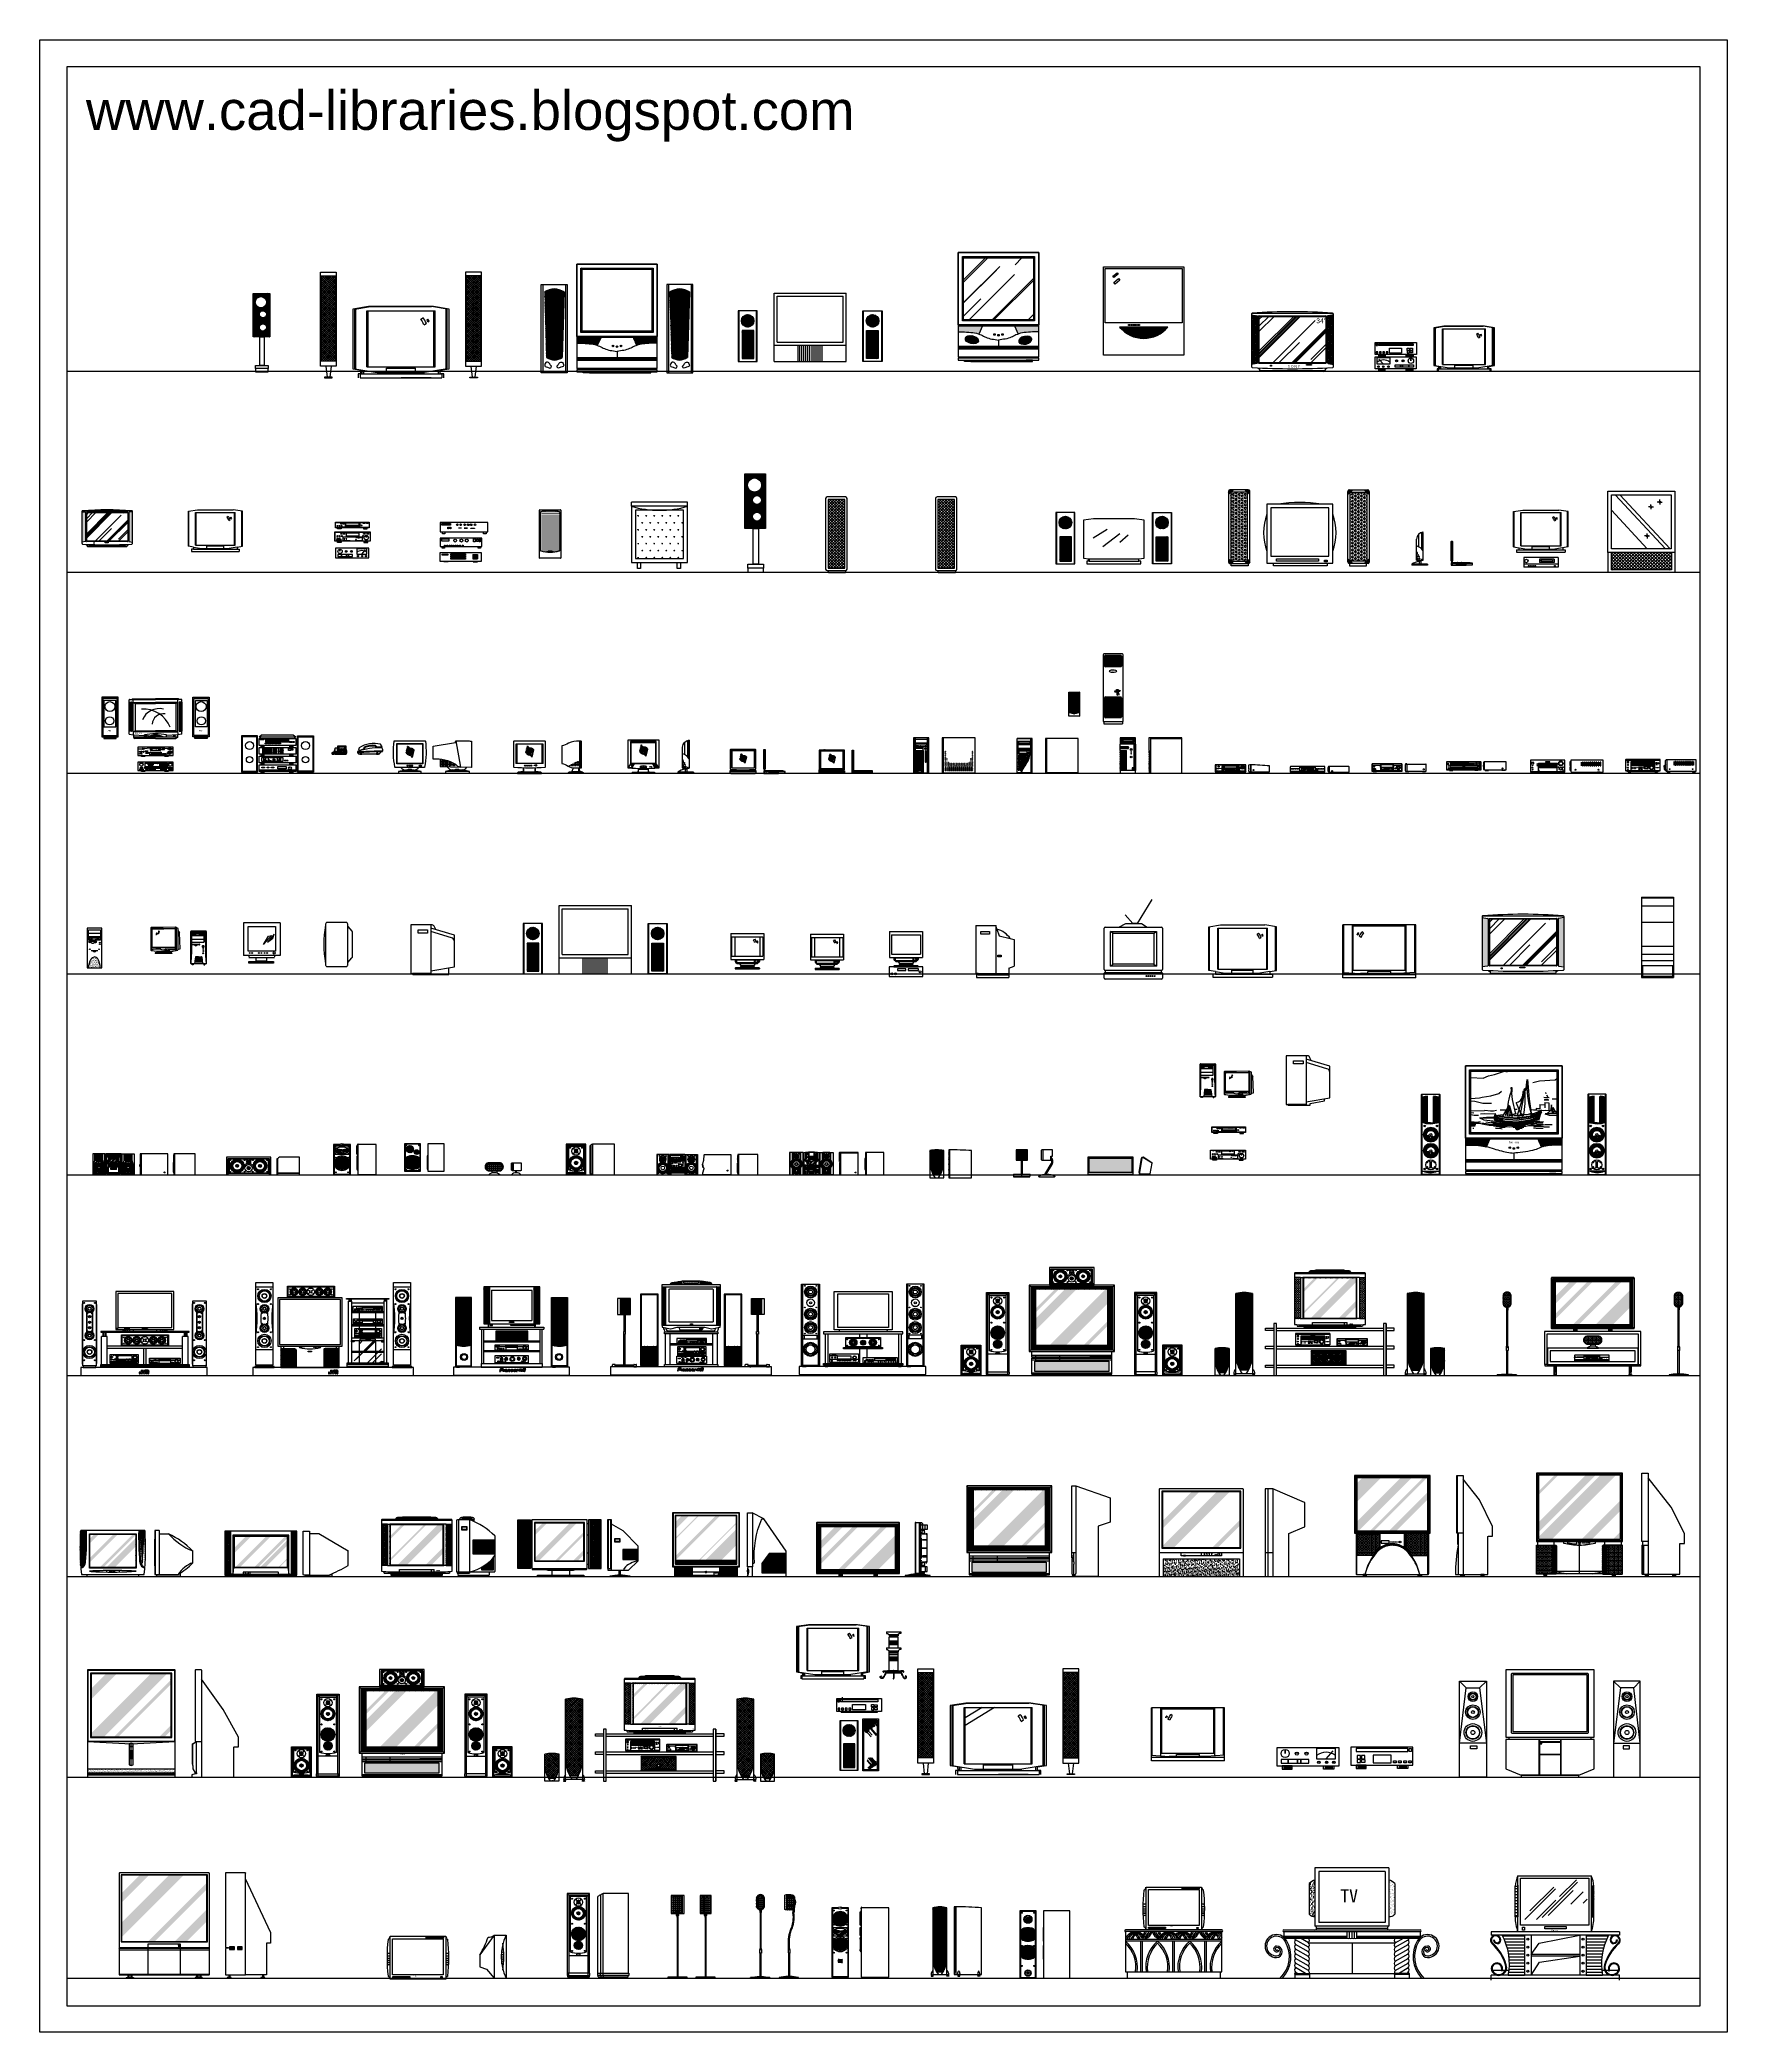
# Model space of a CAD drawing. Header units: inches. Extents: x 11.6 to 54.1, y 10.7 to 35.5.
# Drawn here: x 33.1 to 54.1, y 10.75 to 35.54 of the extents above; entities that cross this region are included whole.
import ezdxf
from ezdxf.enums import TextEntityAlignment as Align

# ---------------------------------------------------------------- set-up
doc = ezdxf.new("R2010")
doc.units = ezdxf.units.IN
doc.header["$MEASUREMENT"] = 0
for name, color, linetype in [('02', 2, 'Continuous'), ('1', 1, 'Continuous'), ('4', 4, 'Continuous'), ('8', 8, 'Continuous'), ('kadrbm', 4, 'Continuous')]:
    doc.layers.add(name, color=color, linetype=linetype)
doc.styles.add('bmmm', font='swissel.ttf')
doc.styles.add('HT2', font='swisseb.ttf')
doc.styles.get("Standard").update_dxf_attribs({"font": 'arial.ttf'})
doc.styles.add('STYLE2', font='')
doc.styles.add('STYLE5', font='dutchi.ttf')
doc.styles.get('STYLE2').set_extended_font_data('SimHei')
pattern_1 = [(45, (50.002694, 6.900386), (-0.0070710678, 0.0070710678), []), (135, (50.002694, 6.900386), (-0.0070710678, -0.0070710678), [])]
pattern_2 = [(90, (118.3392355, 30.9934645), (-0.0064951905, 0.01125), [0.0075, -0.015]), (210, (118.3392355, 30.9934645), (-0.00649519054, -0.01125), [0.0075, -0.015]), (150, (118.3392355, 30.9934645), (-0.01299038104, 2e-11), [-0.015, 0.0075])]
pattern_3 = [(45, (59.684261, -1.719973), (-0.0088388348, 0.0088388348), []), (135, (59.684261, -1.719973), (-0.0088388348, -0.0088388348), [])]
pattern_4 = [(45, (-18.2239644, 31.03808), (-0.00265165043, 0.00265165043), [])]
pattern_5 = [(45, (-13.0132165, 30.312201), (-0.00265165043, 0.00265165043), [])]
pattern_6 = [(0, (-15.3195794, 29.5641713), (0, 0.00324759527), [0.001875, -0.00375]), (120, (-15.3195794, 29.5641713), (-0.0028125, -0.00162379763), [0.001875, -0.00375]), (60, (-15.3177044, 29.5641713), (-0.0028125, 0.00162379763), [0.001875, -0.00375])]
pattern_7 = [(45, (-4.940719, 29.41021), (-0.00265165043, 0.00265165043), [])]
pattern_8 = [(45, (-15.305627, 28.8258904), (-0.00176776695, 0.00176776695), [])]
pattern_9 = [(45, (-12.9661173, 28.8506531), (-0.000883883476, 0.000883883476), [])]
pattern_10 = [(45, (-12.9661173, 28.8536531), (-0.000883883476, 0.000883883476), [])]
pattern_11 = [(45, (-13.122171, 28.830653), (-0.0035355339, 0.0035355339), [])]
pattern_12 = [(0, (-15.977748, 18.891518), (0.0075, 0.0075), [0.00375, -0.01125]), (90, (-15.975873, 18.889643), (-0.0075, 0.0075), [0.00375, -0.01125])]
pattern_13 = [(45, (-15.977748, 18.891518), (-0.0044194174, 0.0044194174), [])]
pattern_14 = [(0, (-15.754265, 18.8934715), (0.0075, 0.0075), [0.00375, -0.01125]), (90, (-15.75239, 18.8915965), (-0.0075, 0.0075), [0.00375, -0.01125])]
pattern_15 = [(45, (-12.215078, 20.329234), (-0.0044194174, 0.0044194174), [])]
pattern_16 = [(0, (-12.215078, 20.329234), (0.0075, 0.0075), [0.00375, -0.01125]), (90, (-12.213203, 20.327359), (-0.0075, 0.0075), [0.00375, -0.01125])]
pattern_17 = [(90, (-12.248644, 20.329234), (-0.01875, 4e-18), []), (90, (-12.255273, 20.335863), (-0.01875, 4e-18), [])]
pattern_18 = [(0, (-12.144772, 20.311544), (0.00625, 0.00625), [0.003125, -0.009375]), (90, (-12.1432097, 20.3099815), (-0.00625, 0.00625), [0.003125, -0.009375])]
pattern_19 = [(0, (-12.144772, 20.311544), (0.0075, 0.0075), [0.00375, -0.01125]), (90, (-12.142897, 20.309669), (-0.0075, 0.0075), [0.00375, -0.01125])]
pattern_20 = [(45, (-8.594977, 21.798199), (-0.0044194174, 0.0044194174), [])]
pattern_21 = [(45, (-8.594977, 21.798199), (-0.0070710678, 0.0070710678), []), (135, (-8.594977, 21.798199), (-0.0070710678, -0.0070710678), [])]
pattern_22 = [(45, (-8.4482154, 21.798199), (-0.0044194174, 0.0044194174), [])]
pattern_23 = [(45, (-8.4482154, 21.7981988), (-0.0022097087, 0.0022097087), [])]
pattern_24 = [(45, (-10.154045, 17.598599), (-0.0044194174, 0.0044194174), [])]
pattern_25 = [(37.5, (-10.233196, 17.598599), (-0.0005039469, 0.0154145902), [0, -0.01216, 0, -0.0136, 0, -0.013]), (7.5, (-10.233196, 17.598599), (0.014158214, 0.0225771685), [0, -0.00656, 0, -0.01096, 0, -0.0042]), (327.5, (-10.243036, 17.598599), (0.024913135, 4.52724e-05), [0, -0.004, 0, -0.0144, 0, -0.0188]), (317.5, (-10.243036, 17.598599), (0.024049013, 0.0070214045), [0, -0.002, 0, -0.00944, 0, -0.0108])]
pattern_26 = [(45, (-5.386332, 19.5965146), (-0.0044194174, 0.0044194174), [])]
pattern_27 = [(0, (-5.386332, 19.596515), (0.01, 0.01), [0.005, -0.015]), (90, (-5.383832, 19.594015), (-0.01, 0.01), [0.005, -0.015])]
pattern_28 = [(0, (-5.525991, 19.596515), (0.01, 0.01), [0.005, -0.015]), (90, (-5.523491, 19.594015), (-0.01, 0.01), [0.005, -0.015])]
pattern_29 = [(45, (-5.5259914, 19.5965146), (-0.0044194174, 0.0044194174), [])]
pattern_30 = [(0, (-5.525991, 19.5965146), (0.0075, 0.0075), [0.00375, -0.01125]), (90, (-5.524116, 19.5946396), (-0.0075, 0.0075), [0.00375, -0.01125])]
pattern_31 = [(45, (-23.1398163, 16.715598), (-0.0044194174, 0.0044194174), [])]
pattern_32 = [(45, (-17.3109785, 15.9562427), (-0.00265165043, 0.00265165043), [])]
pattern_33 = [(45, (-17.3109785, 15.9562427), (-0.00397747564, 0.00397747564), [])]
pattern_34 = [(0, (-15.2488696, 15.938199), (0.005, 0.005), [0.0025, -0.0075]), (90, (-15.2476196, 15.936949), (-0.005, 0.005), [0.0025, -0.0075])]
pattern_35 = [(90, (-15.2488696, 15.938199), (-0.00375, 7e-19), [])]
pattern_36 = [(0, (-13.3648807, 15.938145), (0.005, 0.005), [0.0025, -0.0075]), (90, (-13.3636307, 15.936895), (-0.005, 0.005), [0.0025, -0.0075])]
pattern_37 = [(45, (-14.0528743, 14.4815958), (-0.00220970869, 0.00220970869), [])]
pattern_38 = [(45, (-14.0528743, 14.4815958), (-0.00265165043, 0.00265165043), [])]
pattern_39 = [(45, (-14.052874, 14.481596), (-0.0044194174, 0.0044194174), [])]
pattern_40 = [(45, (-11.983782, 14.492642), (-0.0044194174, 0.0044194174), []), (135, (-11.983782, 14.492642), (-0.0044194174, -0.0044194174), [])]
pattern_41 = [(45, (-11.9837823, 14.492642), (-0.00265165043, 0.00265165043), [])]
pattern_42 = [(45, (-10.03036, 14.467382), (-0.00397747564, 0.00397747564), [])]
pattern_43 = [(45, (-10.03036, 14.4673823), (-0.00265165043, 0.00265165043), [])]
pattern_44 = [(37.5, (-9.6133905, 24.645353), (-0.0003149668, 0.0096341188), [0, -0.0076, 0, -0.0085, 0, -0.008125]), (7.5, (-9.61339, 24.645353), (0.0088488835, 0.0141107303), [0, -0.0041, 0, -0.00685, 0, -0.002625]), (327.5, (-9.6195405, 24.645353), (0.0155707093, 2.82953e-05), [0, -0.0025, 0, -0.009, 0, -0.01175]), (317.5, (-9.61954, 24.645353), (0.015030633, 0.004388378), [0, -0.00125, 0, -0.0059, 0, -0.00675])]
pattern_45 = [(37.5, (-9.6133905, 24.645353), (-0.0002519734, 0.0077072951), [0, -0.00608, 0, -0.0068, 0, -0.0065]), (7.5, (-9.61339, 24.645353), (0.0070791068, 0.0112885843), [0, -0.00328, 0, -0.00548, 0, -0.0021]), (327.5, (-9.6183105, 24.645353), (0.01245656745, 2.26362e-05), [0, -0.002, 0, -0.0072, 0, -0.0094]), (317.5, (-9.61831, 24.645353), (0.0120245064, 0.0035107023), [0, -0.001, 0, -0.00472, 0, -0.0054])]
pattern_46 = [(45, (-11.9396366, 25.2136238), (-0.00176776695, 0.00176776695), [])]
pattern_47 = [(142.5, (91.672412, 24.645353), (0.0003149668, 0.0096341188), [0, -0.0076, 0, -0.0085, 0, -0.008125]), (172.5, (91.672412, 24.645353), (-0.0088488835, 0.0141107303), [0, -0.0041, 0, -0.00685, 0, -0.002625]), (212.5, (91.678562, 24.645353), (-0.0155707093, 2.82953e-05), [0, -0.0025, 0, -0.009, 0, -0.01175]), (222.5, (91.678562, 24.645353), (-0.015030633, 0.004388378), [0, -0.00125, 0, -0.0059, 0, -0.00675])]
pattern_48 = [(142.5, (91.6724124, 24.645353), (0.0002519734, 0.0077072951), [0, -0.00608, 0, -0.0068, 0, -0.0065]), (172.5, (91.672412, 24.645353), (-0.0070791068, 0.0112885843), [0, -0.00328, 0, -0.00548, 0, -0.0021]), (212.5, (91.6773324, 24.645353), (-0.01245656745, 2.26362e-05), [0, -0.002, 0, -0.0072, 0, -0.0094]), (222.5, (91.677332, 24.645353), (-0.0120245064, 0.0035107023), [0, -0.001, 0, -0.00472, 0, -0.0054])]
pattern_49 = [(45, (-18.9533926, 25.692374), (-0.00265165043, 0.00265165043), [])]
pattern_50 = [(45, (-18.9533926, 25.692374), (-0.00176776695, 0.00176776695), [])]
pattern_51 = [(45, (-18.9533926, 25.692374), (-0.0022097087, 0.0022097087), [])]
pattern_52 = [(45, (-10.2670038, 26.1869303), (-0.00265165043, 0.00265165043), [])]
pattern_53 = [(45, (-10.2670038, 26.1869303), (-0.00176776695, 0.00176776695), [])]
pattern_54 = [(45, (-10.267004, 26.1869303), (-0.00309359217, 0.00309359217), [])]
pattern_55 = [(45, (-3.137542, 29.3157536), (-0.001325825215, 0.001325825215), [])]
pattern_56 = [(45, (-2.9927553, 29.324143), (-0.00220970869, 0.00220970869), [])]
pattern_57 = [(45, (-19.813084, 24.5279745), (-0.0035355339, 0.0035355339), [])]
pattern_58 = [(45, (-19.813084, 24.5279745), (-0.00265165043, 0.00265165043), [])]
pattern_59 = [(45, (-19.813084, 24.5279745), (-0.00176776695, 0.00176776695), [])]
pattern_60 = [(45, (-18.4838143, 26.0249998), (-0.00220970869, 0.00220970869), [])]
pattern_61 = [(0, (-10.023086, 25.242118), (0.00625, 0.00625), [0.003125, -0.009375]), (90, (-10.0215236, 25.240556), (-0.00625, 0.00625), [0.003125, -0.009375])]
pattern_62 = [(45, (-18.2746127, 25.311001), (-0.00265165043, 0.00265165043), [])]
pattern_63 = [(45, (-18.2746127, 25.311001), (-0.00220970869, 0.00220970869), [])]
pattern_64 = [(45, (-18.274613, 25.311001), (-0.0044194174, 0.0044194174), [])]
pattern_65 = [(45, (-16.8946906, 26.022307), (-0.00220970869, 0.00220970869), [])]
pattern_66 = [(45, (-15.8570461, 24.3166017), (-0.001325825215, 0.001325825215), [])]
pattern_67 = [(45, (-4.8258962, 29.3992629), (-0.00176776695, 0.00176776695), [])]
pattern_68 = [(45, (-2.881406, 29.748121), (-0.00265165043, 0.00265165043), [])]
pattern_69 = [(45, (-11.7277724, 29.5641713), (-0.00265165043, 0.00265165043), [])]
pattern_70 = [(45, (-14.198598, 29.8308954), (-0.000883883476, 0.000883883476), [])]
pattern_71 = [(45, (-14.074188, 23.74981), (-0.0044194174, 0.0044194174), [])]
pattern_72 = [(135, (100.3193495, 21.8166017), (0.001325825215, 0.001325825215), [])]
pattern_73 = [(45, (-14.0741883, 23.7498102), (-0.00265165043, 0.00265165043), [])]
pattern_74 = [(45, (-14.0741883, 23.7498102), (-0.00176776695, 0.00176776695), [])]
pattern_75 = [(135, (105.956469, 23.74981), (0.0044194174, 0.0044194174), [])]
pattern_76 = [(45, (-8.437069, 21.8166017), (-0.001325825215, 0.001325825215), [])]
pattern_77 = [(135, (105.956469, 23.7498102), (0.00265165043, 0.00265165043), [])]
pattern_78 = [(135, (105.956469, 23.7498102), (0.00176776695, 0.00176776695), [])]
pattern_79 = [(0, (-10.860875, 22.127038), (0.01125, 0.01125), [0.005625, -0.016875]), (90, (-10.858063, 22.124226), (-0.01125, 0.01125), [0.005625, -0.016875])]
pattern_80 = [(45, (-10.860875, 22.127038), (-0.0088388348, 0.0088388348), []), (135, (-10.860875, 22.127038), (-0.0088388348, -0.0088388348), [])]
pattern_81 = [(45, (-10.860875, 22.127038), (-0.0044194174, 0.0044194174), [])]
pattern_82 = [(45, (-10.860875, 22.1270382), (-0.00265165043, 0.00265165043), [])]
pattern_83 = [(45, (-10.860875, 22.127038), (-0.0035355339, 0.0035355339), [])]
pattern_84 = [(45, (-7.1008546, 22.1796253), (-0.00220970869, 0.00220970869), [])]
pattern_85 = [(0, (-7.589551, 20.5391293), (0.005, 0.005), [0.0025, -0.0075]), (90, (-7.588301, 20.5378793), (-0.005, 0.005), [0.0025, -0.0075])]
pattern_86 = [(0, (-7.589551, 20.539129), (0.01, 0.01), [0.005, -0.015]), (90, (-7.587051, 20.536629), (-0.01, 0.01), [0.005, -0.015])]
pattern_87 = [(45, (-7.589551, 20.5391293), (-0.00176776695, 0.00176776695), [])]
pattern_88 = [(45, (-7.589551, 20.5391293), (-0.0044194174, 0.0044194174), [])]
pattern_89 = [(45, (-22.409963, 18.74981), (-0.0044194174, 0.0044194174), [])]
pattern_90 = [(135, (91.983575, 16.8166017), (0.001325825215, 0.001325825215), [])]
pattern_91 = [(45, (-22.409963, 18.74981), (-0.0035355339, 0.0035355339), [])]
pattern_92 = [(135, (92.2389953, 18.4165635), (0.000883883476, 0.000883883476), [])]
pattern_93 = [(135, (94.4653618, 18.108346), (0.000883883476, 0.000883883476), [])]
pattern_94 = [(135, (97.6206943, 18.74981), (0.0044194174, 0.0044194174), [])]
pattern_95 = [(45, (-16.7728434, 16.8166017), (-0.001325825215, 0.001325825215), [])]
pattern_96 = [(135, (97.6206943, 18.74981), (0.0035355339, 0.0035355339), [])]
pattern_97 = [(45, (-17.0282637, 18.4165635), (-0.000883883476, 0.000883883476), [])]
pattern_98 = [(45, (-19.2546302, 18.108346), (-0.000883883476, 0.000883883476), [])]
pattern_99 = [(135, (93.3016791, 19.1196862), (0.000883883476, 0.000883883476), [])]
pattern_100 = [(45, (-18.0909476, 19.1196862), (-0.000883883476, 0.000883883476), [])]
pattern_101 = [(45, (18.369292, 6.841437), (-0.013258252, 0.013258252), []), (135, (18.369292, 6.841437), (-0.013258252, -0.013258252), [])]
pattern_102 = [(135, (107.2890008, 17.5640171), (0.00159099026, 0.00159099026), [])]
pattern_103 = [(45, (-25.6616141, 17.5640171), (-0.00159099026, 0.00159099026), [])]
pattern_104 = [(45, (18.3692916, 6.841437), (-0.0053033009, 0.0053033009), [])]
pattern_105 = [(45, (18.3692916, 6.841437), (-0.0030935922, 0.0030935922), [])]
pattern_106 = [(45, (-15.4416847, 17.130389), (-0.00220970869, 0.00220970869), [])]

# ---------------------------------------------------------------- blocks, each defined once
blk = doc.blocks.new('kadrbm')
at = {"layer": 'kadrbm', "color": 4}
blk.add_lwpolyline([(0, 0), (0, 24.797), (21, 24.797), (21, 0), (0, 0)], close=True, dxfattribs=at)
blk.add_lwpolyline([(20.663, 0.326), (20.663, 24.46), (0.337, 24.46), (0.337, 0.326), (20.663, 0.326)], dxfattribs=at)
at = {"layer": 'kadrbm', "color": 211, "true_color": 0xf674fb, "style": 'bmmm'}
blk.add_text('www.cad-libraries.blogspot.com', height=0.48513, dxfattribs=at).set_placement((0.573, 23.677))

msp = doc.modelspace()

# ---------------------------------------------------------------- hatches: boundary and pattern name
at = {"layer": '1'}
h = msp.add_hatch(dxfattribs=at)
h.set_pattern_fill('ANSI37', color=256, scale=0.004, style=0)
h.set_pattern_definition([(135, (41.808193, 30.807273), (0.00898026, 0.00898026), []), (45, (41.808193, 30.807273), (0.00898026, -0.00898026), [])])
edge = h.paths.add_edge_path()
edge.add_arc((41.908, 32.046), 0.0781, 0, 360)
h.paths.add_polyline_path([(41.983, 31.925), (41.838, 31.925), (41.838, 31.576), (41.983, 31.576)])
h = msp.add_hatch(dxfattribs=at)
h.set_pattern_fill('ANSI37', color=256, scale=0.004, style=0)
h.set_pattern_definition([(45, (43.562839, 30.807273), (-0.00898026, 0.00898026), []), (135, (43.562839, 30.807273), (-0.00898026, -0.00898026), [])])
edge = h.paths.add_edge_path()
edge.add_arc((43.463, 32.046), 0.0781, 0, 360)
h.paths.add_polyline_path([(43.388, 31.925), (43.533, 31.925), (43.533, 31.576), (43.388, 31.576)])
h = msp.add_hatch(dxfattribs=at)
h.set_pattern_fill('LINE', color=256, scale=0.2, angle=90, style=0)
h.set_pattern_definition([(90, (49.75891, 48.17579), (-0.025, 2e-18), [])])
h.paths.add_polyline_path([(42.536, 31.742), (42.536, 31.542), (42.836, 31.542), (42.836, 31.742)])
at = {"layer": '4'}
h = msp.add_hatch(dxfattribs=at)
h.set_pattern_fill('ANSI37', color=256, scale=0.08, style=0)
h.set_pattern_definition(pattern_1)
h.paths.add_polyline_path([(35.755, 32.388), (35.96, 32.388), (35.96, 31.846), (35.755, 31.846)])
edge = h.paths.add_edge_path(flags=16)
edge.add_arc((35.875, 32.128), 0.0445, 0, 360)
edge = h.paths.add_edge_path(flags=16)
edge.add_arc((35.851, 32.278), 0.0704, 0, 360)
edge = h.paths.add_edge_path(flags=16)
edge.add_arc((35.875, 31.964), 0.0444, 0, 360)
h = msp.add_hatch(dxfattribs=at)
h.set_pattern_fill('ANSI37', color=256, scale=0.08, style=0)
h.set_pattern_definition(pattern_1)
h.paths.add_polyline_path([(35.755, 32.388), (35.96, 32.388), (35.96, 31.846), (35.755, 31.846)])
edge = h.paths.add_edge_path(flags=16)
edge.add_arc((35.875, 32.128), 0.0445, 0, 360)
edge = h.paths.add_edge_path(flags=16)
edge.add_arc((35.851, 32.278), 0.0704, 0, 360)
edge = h.paths.add_edge_path(flags=16)
edge.add_arc((35.875, 31.964), 0.0444, 0, 360)
h = msp.add_hatch(dxfattribs=at)
h.set_pattern_fill('HONEY', color=256, scale=0.06, angle=90, style=0)
h.set_pattern_definition(pattern_2)
edge = h.paths.add_edge_path()
edge.add_ellipse((45.363, 31.805), major_axis=(-0.0812, -0.0179), ratio=0.588771, start_angle=0, end_angle=360, ccw=False)
h = msp.add_hatch(dxfattribs=at)
h.set_pattern_fill('ANSI37', color=256, scale=0.1, style=0)
h.set_pattern_definition(pattern_3)
h.paths.add_polyline_path([(41.875, 30.14), (42.131, 30.14), (42.131, 29.462), (41.875, 29.462)])
edge = h.paths.add_edge_path(flags=16)
edge.add_arc((42.024, 29.815), 0.0556, 0, 360)
edge = h.paths.add_edge_path(flags=16)
edge.add_arc((41.994, 30.002), 0.0881, 0, 360)
edge = h.paths.add_edge_path(flags=16)
edge.add_arc((42.024, 29.61), 0.0555, 0, 360)
h = msp.add_hatch(dxfattribs=at)
h.set_pattern_fill('ANSI37', color=256, scale=0.1, style=0)
h.set_pattern_definition(pattern_3)
h.paths.add_polyline_path([(41.875, 30.14), (42.131, 30.14), (42.131, 29.462), (41.875, 29.462)])
edge = h.paths.add_edge_path(flags=16)
edge.add_arc((42.024, 29.815), 0.0556, 0, 360)
edge = h.paths.add_edge_path(flags=16)
edge.add_arc((41.994, 30.002), 0.0881, 0, 360)
edge = h.paths.add_edge_path(flags=16)
edge.add_arc((42.024, 29.61), 0.0555, 0, 360)
h = msp.add_hatch(dxfattribs=at)
h.set_pattern_fill('AR-SAND', color=256, scale=0.000308999, style=0)
h.set_pattern_definition([(142.5, (51.645828, 23.798711), (0.000494408, 0.01512281), [0, -0.011929826, 0, -0.013342568, 0, -0.012753925]), (172.5, (51.645828, 23.79871), (-0.013890216, 0.02214981), [0, -0.006435827, 0, -0.01075254, 0, -0.0041205]), (212.5, (51.655482, 23.79871), (-0.02444157, 4.441e-05), [0, -0.003924285, 0, -0.014127425, 0, -0.018444138]), (222.5, (51.655482, 23.79871), (-0.0235938, 0.00688849), [0, -0.001962142, 0, -0.009261312, 0, -0.01059557])])
h.paths.add_polyline_path([(51.765, 29.078), (51.765, 29.037), (51.945, 29.037), (51.945, 29.078)])
h.paths.add_polyline_path([(51.925, 29.068), (51.925, 29.047), (51.786, 29.047), (51.786, 29.068)], flags=16)
h = msp.add_hatch(dxfattribs=at)
h.set_pattern_fill('ANSI37', color=256, scale=0.009, style=0)
h.set_pattern_definition([(135, (71.43432, 13.4147), (0.020205576, 0.020205576), []), (45, (71.43432, 13.4147), (0.020205576, -0.020205576), [])])
h.paths.add_polyline_path([(53.407, 28.945), (53.407, 29.162), (52.655, 29.162), (52.655, 28.945)])
h = msp.add_hatch(dxfattribs=at)
h.set_pattern_fill('DOTS,_O', color=256, scale=0.006)
h.set_pattern_definition([(0, (51.36259, 21.166839), (0.0047625, 0.009525), [0, -0.009525])])
h.paths.add_polyline_path([(51.048, 24.017), (51.123, 24.017), (51.123, 24.608), (51.048, 24.619)])
h.paths.add_polyline_path([(51.994, 24.608), (51.994, 24.017), (52.07, 24.017), (52.07, 24.608)])
h = msp.add_hatch(dxfattribs=at)
h.set_pattern_fill('ANSI37', color=256, scale=0.004, style=0)
h.set_pattern_definition([(135, (39.133619, 23.182999), (0.00898026, 0.00898026), []), (45, (39.133619, 23.182999), (0.00898026, -0.00898026), [])])
edge = h.paths.add_edge_path()
edge.add_arc((39.234, 24.421), 0.0781, 0, 360)
h.paths.add_polyline_path([(39.308, 24.3), (39.163, 24.3), (39.163, 23.952), (39.308, 23.952)])
h = msp.add_hatch(dxfattribs=at)
h.set_pattern_fill('ANSI37', color=256, scale=0.004, style=0)
h.set_pattern_definition([(45, (40.888265, 23.182999), (-0.00898026, 0.00898026), []), (135, (40.888265, 23.182999), (-0.00898026, -0.00898026), [])])
edge = h.paths.add_edge_path()
edge.add_arc((40.788, 24.421), 0.0781, 0, 360)
h.paths.add_polyline_path([(40.714, 24.3), (40.859, 24.3), (40.859, 23.952), (40.714, 23.952)])
h = msp.add_hatch(dxfattribs=at)
h.set_pattern_fill('LINE', color=256, scale=0.2, angle=90, style=0)
h.set_pattern_definition([(90, (47.084337, 40.551514), (-0.025, 1e-18), [])])
h.paths.add_polyline_path([(39.861, 24.118), (39.861, 23.918), (40.161, 23.918), (40.161, 24.118)])
h = msp.add_hatch(dxfattribs=at)
h.set_pattern_fill('ANSI38,_O', color=256, scale=0.03)
h.set_pattern_definition([(45, (-86.738273, 183.6577778), (-0.00265165043, 0.00265165043), []), (135, (-86.738273, 183.6577778), (-0.00795495129, 0.00265165043), [0.009375, -0.005625])])
h.paths.add_polyline_path([(43.668, 15.617), (43.668, 15.587), (43.779, 15.587), (43.779, 15.617)])
h = msp.add_hatch(dxfattribs=at)
h.set_pattern_fill('ANSI38,_O', color=256, scale=0.03)
h.set_pattern_definition([(45, (-86.738273, 183.4571022), (-0.00265165043, 0.00265165043), []), (135, (-86.738273, 183.4571022), (-0.00795495129, 0.00265165043), [0.009375, -0.005625])])
h.paths.add_polyline_path([(43.668, 15.416), (43.668, 15.386), (43.779, 15.386), (43.779, 15.416)])
h = msp.add_hatch(dxfattribs=at)
h.set_pattern_fill('AR-RROOF', color=256, scale=0.2, angle=45, style=0)
h.set_pattern_definition([(45, (8.85001, -162.9094), (0.16970563, 0.45254834), [3, -0.4, 1, -0.2]), (45, (8.9674, -162.6506), (-0.32951176, 0.04666905), [0.6, -0.066, 1.2, -0.15]), (45, (8.80052, -162.71849), (0.64063874, 0.83014336), [1.6, -0.28, 0.8, -0.2])])
h.paths.add_polyline_path([(52.177, 12.723), (51.582, 12.292), (51.582, 12.096), (52.373, 12.376)])
h = msp.add_hatch(dxfattribs=at)
h.set_pattern_fill('ANSI31', color=256, scale=0.3, angle=315, style=0)
h.set_pattern_definition([(0, (48.954796, -194.201783), (1e-17, 0.0375), [])])
h.paths.add_polyline_path([(51.492, 12.564), (51.46, 12.564), (51.46, 12.18), (51.492, 12.18)])
h = msp.add_hatch(dxfattribs=at)
h.set_pattern_fill('ANSI38', color=256, scale=0.1, style=0)
h.set_pattern_definition([(135, (54.946505, -194.201783), (0.0088388348, 0.0088388348), []), (45, (54.946505, -194.201783), (0.0265165043, 0.0088388348), [0.03125, -0.01875])])
h.paths.add_polyline_path([(52.409, 12.18), (52.441, 12.18), (52.441, 12.564), (52.409, 12.564)])
h = msp.add_hatch(dxfattribs=at)
h.set_pattern_fill('ANSI31', color=256, scale=0.3, angle=315, style=0)
h.set_pattern_definition([(0, (-118.75756, -378.242858), (1e-17, 0.0375), [])])
h.paths.add_polyline_path([(51.578, 11.954), (51.299, 11.954, -0.169512), (51.374, 11.454), (51.578, 11.454)])
h = msp.add_hatch(dxfattribs=at)
h.set_pattern_fill('ANSI31', color=256, scale=0.3, angle=315, style=0)
h.set_pattern_definition([(180, (222.68036, -378.242858), (-1e-17, 0.0375), [])])
h.paths.add_polyline_path([(52.345, 11.954), (52.623, 11.954, 0.169512), (52.549, 11.454), (52.345, 11.454)])
at = {"layer": '8'}
h = msp.add_hatch(dxfattribs=at)
h.set_pattern_fill('AR-RROOF', color=256, scale=0.3, angle=45, style=0)
h.set_pattern_definition([(45, (20.6701, -10.48935), (0.2545584, 0.6788225), [4.5, -0.6, 1.5, -0.3]), (45, (20.84617, -10.10115), (-0.4942676, 0.0700036), [0.9, -0.099, 1.8, -0.225]), (45, (20.59586, -10.20298), (0.9609581, 1.24521504), [2.4, -0.42, 1.2, -0.3])])
h.paths.add_polyline_path([(44.595, 32.83), (45.465, 32.83), (45.465, 32.06), (44.595, 32.06)])
h = msp.add_hatch(dxfattribs=at)
h.set_pattern_fill('ANSI37', color=256, scale=0.005, style=0)
h.set_pattern_definition([(45, (41.211778, 18.648548), (-0.01122532, 0.01122532), []), (135, (41.211778, 18.648548), (-0.01122532, -0.01122532), [])])
h.paths.add_polyline_path([(48.253, 32.101, 0.358108), (48.246, 32.109), (48.178, 32.119), (48.178, 31.504), (48.245, 31.516, 0.339562), (48.253, 31.525)])
h.paths.add_polyline_path([(49.125, 31.523, 0.296181), (49.132, 31.516), (49.2, 31.504), (49.2, 32.119), (49.131, 32.109, 0.283174), (49.125, 32.102)])
h = msp.add_hatch(dxfattribs=at)
h.set_pattern_fill('HONEY', color=256, scale=0.03, angle=90, style=0)
h.set_pattern_definition([(90, (20.6701037, -10.4893537), (-0.00324759525, 0.005625), [0.00375, -0.0075]), (210, (20.6701037, -10.4893537), (-0.00324759527, -0.00562499999), [0.00375, -0.0075]), (150, (20.6701037, -10.4893537), (-0.00649519052, 1e-11), [-0.0075, 0.00375])])
edge = h.paths.add_edge_path()
edge.add_spline(control_points=[(44.53, 31.909), (44.591, 31.91), (44.705, 31.907), (44.77, 31.888), (44.786, 31.882)], knot_values=[133.462699, 133.462699, 133.462699, 133.462699, 260.1944, 306.163471, 306.163471, 306.163471, 306.163471], degree=3, periodic=0)
edge.add_line((44.786, 31.882), (44.831, 31.985))
edge.add_line((44.831, 31.985), (44.53, 31.985))
edge.add_line((44.53, 31.985), (44.53, 31.909))
edge = h.paths.add_edge_path()
edge.add_spline(control_points=[(45.275, 31.882), (45.291, 31.888), (45.356, 31.907), (45.47, 31.91), (45.53, 31.909)], knot_values=[133.462699, 133.462699, 133.462699, 133.462699, 179.43177, 306.163471, 306.163471, 306.163471, 306.163471], degree=3, periodic=0)
edge.add_line((45.53, 31.909), (45.53, 31.985))
edge.add_line((45.53, 31.985), (45.23, 31.985))
edge.add_line((45.23, 31.985), (45.275, 31.882))
h = msp.add_hatch(dxfattribs=at)
h.set_pattern_fill('HONEY', color=256, scale=0.06, angle=90, style=0)
h.set_pattern_definition(pattern_2)
edge = h.paths.add_edge_path()
edge.add_ellipse((44.699, 31.811), major_axis=(0.0809, -0.0193), ratio=0.588771, start_angle=0, end_angle=360)
h = msp.add_hatch(dxfattribs=at)
h.set_pattern_fill('ANSI37', color=256, scale=0.08, style=0)
h.set_pattern_definition([(45, (-63.41279, 25.887909), (-0.0070710678, 0.0070710678), []), (135, (-63.41279, 25.887909), (-0.0070710678, -0.0070710678), [])])
h.paths.add_polyline_path([(46.538, 31.969, 0.469549), (47.138, 31.969)])
h = msp.add_hatch(dxfattribs=at)
h.set_pattern_fill('NET', color=256, scale=0.2, angle=45, style=0)
h.set_pattern_definition([(45, (15.80395, 38.918377), (-0.01767767, 0.01767767), []), (135, (15.80395, 38.918377), (-0.01767767, -0.01767767), [])])
h.paths.add_polyline_path([(43.116, 29.824), (42.909, 29.824), (42.909, 28.967), (43.116, 28.967)])
h = msp.add_hatch(dxfattribs=at)
h.set_pattern_fill('NET', color=256, scale=0.2, angle=45, style=0)
h.set_pattern_definition([(45, (17.170295, 38.918377), (-0.01767767, 0.01767767), []), (135, (17.170295, 38.918377), (-0.01767767, -0.01767767), [])])
h.paths.add_polyline_path([(44.483, 29.824), (44.275, 29.824), (44.275, 28.967), (44.483, 28.967)])
h = msp.add_hatch(dxfattribs=at)
h.set_pattern_fill('DOTS,_O', color=256, scale=0.003686)
h.set_pattern_definition([(0, (33.81669, 27.548434), (0.00292608, 0.00585216), [0, -0.00585216])])
h.paths.add_polyline_path([(33.623, 29.3), (33.669, 29.3), (33.669, 29.663), (33.623, 29.669)])
h.paths.add_polyline_path([(34.205, 29.663), (34.205, 29.3), (34.251, 29.3), (34.251, 29.663)])
h = msp.add_hatch(dxfattribs=at)
h.set_pattern_fill('SWAMP', color=256, scale=0.1, style=0)
h.set_pattern_definition([(0, (-223.310025, -39.22976), (0.05, 0.08660254), [0.0125, -0.0875]), (90, (-223.303775, -39.22976), (-0.05, 0.08660254), [0.00625, -0.16695508]), (90, (-223.302213, -39.22976), (-0.05, 0.08660254), [0.005, -0.16820508]), (90, (-223.30534, -39.22976), (-0.05, 0.08660254), [0.005, -0.16820508]), (60, (-223.30065, -39.22976), (-0.05, 0.08660254), [0.004, -0.096]), (120, (-223.3069, -39.22976), (-0.1, 4e-11), [0.004, -0.096])])
h.paths.add_polyline_path([(41.111, 29.689), (40.856, 29.689, -0.018564), (40.765, 29.689), (40.511, 29.689), (40.511, 29.089), (41.111, 29.089)])
h = msp.add_hatch(dxfattribs=at)
h.set_pattern_fill('ANSI37', color=256, scale=0.1, style=0)
h.set_pattern_definition([(45, (-0.95531, -25.023505), (-0.0088388348, 0.0088388348), []), (135, (-0.95531, -25.023505), (-0.0088388348, -0.0088388348), [])])
h.paths.add_polyline_path([(34.244, 27.296, 0.414214), (34.24, 27.3), (34.213, 27.3), (34.213, 26.938), (34.24, 26.938, 0.414214), (34.244, 26.942)])
h = msp.add_hatch(dxfattribs=at)
h.set_pattern_fill('ANSI37', color=256, scale=0.1, style=0)
h.set_pattern_definition([(135, (70.032161, -25.023505), (0.0088388348, 0.0088388348), []), (45, (70.032161, -25.023505), (0.0088388348, -0.0088388348), [])])
h.paths.add_polyline_path([(34.833, 26.942, 0.414214), (34.837, 26.938), (34.864, 26.938), (34.864, 27.3), (34.837, 27.3, 0.414214), (34.833, 27.296)])
msp.add_hatch(color=256, dxfattribs=at).paths.add_polyline_path([(34.442, 26.869), (34.635, 26.869, 0.226926)])
h = msp.add_hatch(color=256, dxfattribs=at)
h.paths.add_polyline_path([(36.12, 26.7), (36.118, 26.7), (36.118, 26.696), (36.12, 26.696)])
h.paths.add_polyline_path([(36.12, 26.696), (36.124, 26.696), (36.124, 26.7), (36.12, 26.7)])
h.paths.add_polyline_path([(36.126, 26.7), (36.124, 26.7), (36.124, 26.696), (36.126, 26.696)])
h.paths.add_polyline_path([(36.1, 26.688), (36.098, 26.688), (36.098, 26.683), (36.1, 26.683)])
h.paths.add_polyline_path([(36.098, 26.688), (36.093, 26.688), (36.093, 26.683), (36.098, 26.683)])
h.paths.add_polyline_path([(36.091, 26.683), (36.093, 26.683), (36.093, 26.688), (36.091, 26.688)])
h.paths.add_polyline_path([(36.067, 26.688), (36.071, 26.688), (36.071, 26.693), (36.067, 26.693)])
h.paths.add_polyline_path([(36.067, 26.693), (36.065, 26.693), (36.065, 26.688), (36.067, 26.688)])
h.paths.add_polyline_path([(36.073, 26.693), (36.071, 26.693), (36.071, 26.688), (36.073, 26.688)])
h.paths.add_polyline_path([(36.037, 26.725), (36.036, 26.725), (36.036, 26.72), (36.037, 26.72)])
h.paths.add_polyline_path([(36.042, 26.72), (36.042, 26.725), (36.037, 26.725), (36.037, 26.72)])
h.paths.add_polyline_path([(36.044, 26.725), (36.042, 26.725), (36.042, 26.72), (36.044, 26.72)])
h = msp.add_hatch(dxfattribs=at)
h.set_pattern_fill('HEX,_O', color=256, scale=0.015)
h.set_pattern_definition(pattern_6)
edge = h.paths.add_edge_path()
edge.add_arc((40.65, 26.421), 0.191, 144.0374, 160.7939)
edge.add_arc((40.61, 30.235), 3.754, 267.2489, 267.8503, ccw=False)
edge.add_arc((40.61, 26.421), 0.192, 144.0999, 160.2654, ccw=False)
edge.add_line((40.455, 26.533), (40.495, 26.533))
h = msp.add_hatch(dxfattribs=at)
h.set_pattern_fill('HEX,_O', color=256, scale=0.015)
h.set_pattern_definition(pattern_6)
edge = h.paths.add_edge_path()
edge.add_arc((40.571, 26.421), 0.191, 19.2061, 35.9626, ccw=False)
edge.add_arc((40.61, 30.235), 3.754, 272.1497, 272.7511)
edge.add_arc((40.61, 26.421), 0.192, 19.7346, 35.9001)
edge.add_line((40.765, 26.533), (40.725, 26.533))
h = msp.add_hatch(dxfattribs=at)
h.set_pattern_fill('ANSI31', color=256, scale=0.01, style=0)
h.set_pattern_definition(pattern_9)
edge = h.paths.add_edge_path()
edge.add_arc((42.825, 26.699), 0.002, 0, 360)
h = msp.add_hatch(dxfattribs=at)
h.set_pattern_fill('ANSI31', color=256, scale=0.01, style=0)
h.set_pattern_definition(pattern_9)
h.paths.add_polyline_path([(42.857, 26.699), (42.861, 26.699), (42.861, 26.702), (42.867, 26.702), (42.867, 26.699), (42.871, 26.699), (42.871, 26.697), (42.857, 26.697)])
h = msp.add_hatch(dxfattribs=at)
h.set_pattern_fill('ANSI31', color=256, scale=0.01, style=0)
h.set_pattern_definition(pattern_9)
h.paths.add_polyline_path([(43.054, 26.699), (43.05, 26.699), (43.05, 26.702), (43.044, 26.702), (43.044, 26.699), (43.04, 26.699), (43.04, 26.697), (43.054, 26.697)])
h = msp.add_hatch(dxfattribs=at)
h.set_pattern_fill('ANSI31', color=256, scale=0.01, style=0)
h.set_pattern_definition(pattern_9)
edge = h.paths.add_edge_path()
edge.add_arc((43.087, 26.699), 0.002, 0, 360)
h = msp.add_hatch(dxfattribs=at)
h.set_pattern_fill('ANSI31,_O', color=256, scale=0.03)
h.set_pattern_definition(pattern_5)
h.paths.add_polyline_path([(44.024, 26.744), (44.024, 26.74), (43.994, 26.74), (43.994, 26.736), (44.088, 26.736), (44.088, 26.74), (44.059, 26.74), (44.059, 26.744)])
h = msp.add_hatch(dxfattribs=at)
h.set_pattern_fill('ANSI31,_O', color=256, scale=0.03)
h.set_pattern_definition(pattern_5)
h.paths.add_polyline_path([(44.121, 26.697), (44.126, 26.697), (44.126, 26.625), (44.121, 26.627)])
h = msp.add_hatch(dxfattribs=at)
h.set_pattern_fill('ANSI31,_O', color=256, scale=0.03)
h.set_pattern_definition(pattern_5)
h.paths.add_polyline_path([(44.121, 26.622), (44.126, 26.62), (44.126, 26.55), (44.121, 26.552)])
h = msp.add_hatch(dxfattribs=at)
h.set_pattern_fill('ANSI31,_O', color=256, scale=0.02)
h.set_pattern_definition([(45, (-11.7277724, 29.5641713), (-0.00176776695, 0.00176776695), [])])
h.paths.add_polyline_path([(45.318, 26.712), (45.318, 26.709), (45.288, 26.709), (45.288, 26.705), (45.382, 26.705), (45.382, 26.709), (45.353, 26.709), (45.353, 26.712)])
h = msp.add_hatch(dxfattribs=at)
h.set_pattern_fill('ANSI31', color=256, scale=0.01, style=0)
h.set_pattern_definition(pattern_70)
edge = h.paths.add_edge_path()
edge.add_arc((45.396, 26.667), 0.0015, 0, 360)
h = msp.add_hatch(dxfattribs=at)
h.set_pattern_fill('ANSI31', color=256, scale=0.01, style=0)
h.set_pattern_definition(pattern_70)
h.paths.add_polyline_path([(45.421, 26.667, 1), (45.418, 26.667, 1)])
h = msp.add_hatch(dxfattribs=at)
h.set_pattern_fill('ANSI31,_O', color=256, scale=0.03)
h.set_pattern_definition([(45, (-10.440407, 31.0377146), (-0.00265165043, 0.00265165043), [])])
h.paths.add_polyline_path([(46.582, 26.741), (46.582, 26.738), (46.553, 26.738), (46.553, 26.734), (46.647, 26.734), (46.647, 26.738), (46.617, 26.738), (46.617, 26.741)])
h = msp.add_hatch(dxfattribs=at)
h.set_pattern_fill('ANSI31,_O', color=256, scale=0.03)
h.set_pattern_definition(pattern_68)
edge = h.paths.add_edge_path()
edge.add_line((50.756, 26.541), (50.756, 26.525))
edge.add_arc((50.759, 26.525), 0.003, 180, 270)
edge.add_line((50.759, 26.522), (50.883, 26.522))
edge.add_arc((50.883, 26.525), 0.003, 270, 360)
edge.add_line((50.886, 26.525), (50.886, 26.541))
edge.add_arc((50.883, 26.541), 0.003, 0, 90)
edge.add_line((50.883, 26.544), (50.759, 26.544))
edge.add_arc((50.759, 26.541), 0.003, 90, 180)
h = msp.add_hatch(dxfattribs=at)
h.set_pattern_fill('ANSI31,_O', color=256, scale=0.035)
h.set_pattern_definition([(45, (-3.5777544, 28.96378), (-0.00309359217, 0.00309359217), [])])
h.paths.add_polyline_path([(51.753, 26.538, 0.414214), (51.751, 26.536), (51.751, 26.504), (51.979, 26.504), (51.979, 26.536, 0.414214), (51.977, 26.538)])
h.paths.add_polyline_path([(51.947, 26.517), (51.947, 26.514), (51.936, 26.514), (51.936, 26.517)], flags=16)
h.paths.add_polyline_path([(51.933, 26.522), (51.933, 26.52), (51.922, 26.52), (51.922, 26.522)], flags=16)
h.paths.add_polyline_path([(51.911, 26.521), (51.911, 26.512), (51.819, 26.512), (51.819, 26.521)], flags=16)
h.paths.add_polyline_path([(51.877, 26.524), (51.854, 26.524), (51.854, 26.53), (51.877, 26.53)], flags=16)
h.paths.add_polyline_path([(51.836, 26.524), (51.828, 26.524), (51.828, 26.53), (51.836, 26.53)], flags=16)
h.paths.add_polyline_path([(51.78, 26.514), (51.78, 26.511), (51.766, 26.511), (51.766, 26.514)], flags=16)
h = msp.add_hatch(dxfattribs=at)
h.set_pattern_fill('ANSI31,_O', color=256, scale=0.04)
h.set_pattern_definition([(45, (-3.5777544, 28.96378), (-0.0035355339, 0.0035355339), [])])
edge = h.paths.add_edge_path()
edge.add_line((51.843, 26.553), (51.887, 26.553))
edge.add_arc((51.887, 26.554), 0.001, 270, 360)
edge.add_line((51.888, 26.554), (51.888, 26.555))
edge.add_arc((51.887, 26.555), 0.001, 0, 90)
edge.add_line((51.887, 26.556), (51.843, 26.556))
edge.add_arc((51.843, 26.555), 0.001, 90, 180)
edge.add_line((51.842, 26.555), (51.842, 26.554))
edge.add_arc((51.843, 26.554), 0.001, 180, 270)
h = msp.add_hatch(dxfattribs=at)
h.set_pattern_fill('ANSI31,_O', color=256, scale=0.035)
h.set_pattern_definition([(45, (-3.436903, 28.9721696), (-0.00309359217, 0.00309359217), [])])
h.paths.add_polyline_path([(53.128, 26.523, 0.068452), (53.13, 26.523), (53.148, 26.529, -0.095415), (53.151, 26.53), (53.2, 26.53), (53.2, 26.553, 0.414214), (53.197, 26.556), (52.903, 26.556, 0.414214), (52.9, 26.553), (52.9, 26.53), (52.949, 26.53), (52.95, 26.529, -0.026788), (52.951, 26.529), (52.969, 26.523, 0.068452), (52.971, 26.523)])
h.paths.add_polyline_path([(53.095, 26.539), (53.095, 26.531), (53.004, 26.531), (53.004, 26.539)], flags=16)
h.paths.add_polyline_path([(52.93, 26.538, -1), (52.935, 26.538, -1)], flags=16)
h.paths.add_polyline_path([(52.915, 26.538, -1), (52.92, 26.538, -1)], flags=16)
h = msp.add_hatch(dxfattribs=at)
h.set_pattern_fill('ANSI31,_O', color=256, scale=0.04)
h.set_pattern_definition([(45, (-3.436903, 28.9721696), (-0.0035355339, 0.0035355339), [])])
h.paths.add_polyline_path([(53.028, 26.564), (53.071, 26.564), (53.071, 26.566), (53.028, 26.566)])
h = msp.add_hatch(dxfattribs=at)
h.set_pattern_fill('ANSI31,_O', color=256, scale=0.03)
h.set_pattern_definition(pattern_4)
h.paths.add_polyline_path([(37.723, 26.455), (37.723, 26.466), (37.683, 26.466), (37.683, 26.455)])
h = msp.add_hatch(dxfattribs=at)
h.set_pattern_fill('ANSI31,_O', color=256, scale=0.03)
h.set_pattern_definition(pattern_4)
h.paths.add_polyline_path([(38.273, 26.466), (38.273, 26.456), (38.313, 26.456), (38.313, 26.466)])
h = msp.add_hatch(dxfattribs=at)
h.set_pattern_fill('ANSI31,_O', color=256, scale=0.02)
h.set_pattern_definition(pattern_8)
edge = h.paths.add_edge_path()
edge.add_line((42.115, 26.419), (42.121, 26.419))
edge.add_arc((42.121, 26.421), 0.002, 270, 360)
edge.add_line((42.123, 26.421), (42.123, 26.422))
edge.add_arc((42.121, 26.422), 0.002, 360, 450)
edge.add_line((42.121, 26.424), (42.115, 26.424))
edge.add_arc((42.115, 26.422), 0.002, 90, 180)
edge.add_line((42.113, 26.422), (42.113, 26.421))
edge.add_arc((42.115, 26.421), 0.002, 180, 270)
h = msp.add_hatch(dxfattribs=at)
h.set_pattern_fill('ANSI31,_O', color=256, scale=0.02)
h.set_pattern_definition(pattern_8)
h.paths.add_polyline_path([(42.142, 26.432, 1), (42.139, 26.432, 1)])
h = msp.add_hatch(dxfattribs=at)
h.set_pattern_fill('ANSI31,_O', color=256, scale=0.02)
h.set_pattern_definition(pattern_8)
h.paths.add_polyline_path([(42.176, 26.418, 1), (42.173, 26.418, 1)])
h = msp.add_hatch(dxfattribs=at)
h.set_pattern_fill('ANSI31,_O', color=256, scale=0.02)
h.set_pattern_definition(pattern_8)
h.paths.add_polyline_path([(42.186, 26.418, 1), (42.183, 26.418, 1)])
h = msp.add_hatch(dxfattribs=at)
h.set_pattern_fill('ANSI31,_O', color=256, scale=0.02)
h.set_pattern_definition(pattern_8)
h.paths.add_polyline_path([(42.196, 26.418, 1), (42.193, 26.418, 1)])
h = msp.add_hatch(dxfattribs=at)
h.set_pattern_fill('ANSI31,_O', color=256, scale=0.02)
h.set_pattern_definition(pattern_8)
h.paths.add_polyline_path([(42.23, 26.417), (42.285, 26.417), (42.285, 26.431), (42.23, 26.431)])
h.paths.add_polyline_path([(42.232, 26.423), (42.232, 26.419, -0.436572), (42.233, 26.418), (42.282, 26.418, -0.436572), (42.283, 26.419), (42.283, 26.423, -0.436572), (42.282, 26.424), (42.233, 26.424, -0.436572)], flags=16)
h.paths.add_polyline_path([(42.233, 26.425), (42.282, 26.425, -0.436572), (42.283, 26.426), (42.283, 26.429, -0.436572), (42.282, 26.43), (42.233, 26.43, -0.436572), (42.232, 26.429), (42.232, 26.426, -0.436572)], flags=16)
h = msp.add_hatch(dxfattribs=at)
h.set_pattern_fill('ANSI31', color=256, scale=0.01, style=0)
h.set_pattern_definition(pattern_10)
edge = h.paths.add_edge_path()
edge.add_arc((42.841, 26.454), 0.0025, 0, 360)
h = msp.add_hatch(dxfattribs=at)
h.set_pattern_fill('ANSI31', color=256, scale=0.01, style=0)
h.set_pattern_definition(pattern_10)
edge = h.paths.add_edge_path()
edge.add_arc((43.07, 26.454), 0.0025, 0, 360)
h = msp.add_hatch(dxfattribs=at)
h.set_pattern_fill('ANSI31,_O', color=256, scale=0.04)
h.set_pattern_definition(pattern_11)
h.paths.add_polyline_path([(43.462, 26.419), (43.462, 26.436, 0.360629), (43.46, 26.438), (43.401, 26.438), (43.401, 26.433, -0.414214), (43.396, 26.428), (43.367, 26.428, -0.414214), (43.362, 26.433), (43.362, 26.438), (43.208, 26.438, 0.360629), (43.206, 26.436), (43.206, 26.419)])
h.paths.add_polyline_path([(43.321, 26.421), (43.221, 26.421), (43.221, 26.436), (43.321, 26.436)], flags=16)
h.paths.add_polyline_path([(43.275, 26.427), (43.266, 26.427), (43.266, 26.431), (43.275, 26.431)], flags=0)
h = msp.add_hatch(dxfattribs=at)
h.set_pattern_fill('ANSI31,_O', color=256, scale=0.04)
h.set_pattern_definition(pattern_11)
h.paths.add_polyline_path([(43.266, 26.427), (43.275, 26.427), (43.275, 26.431), (43.266, 26.431)])
h = msp.add_hatch(dxfattribs=at)
h.set_pattern_fill('ANSI31,_O', color=256, scale=0.03)
h.set_pattern_definition(pattern_5)
h.paths.add_polyline_path([(44.009, 26.416), (44.011, 26.421), (43.991, 26.421), (43.993, 26.416)])
h = msp.add_hatch(dxfattribs=at)
h.set_pattern_fill('ANSI31,_O', color=256, scale=0.03)
h.set_pattern_definition(pattern_5)
h.paths.add_polyline_path([(44.143, 26.416), (44.145, 26.421), (44.125, 26.421), (44.127, 26.416)])
h = msp.add_hatch(dxfattribs=at)
h.set_pattern_fill('ANSI31,_O', color=256, scale=0.03)
h.set_pattern_definition(pattern_5)
h.paths.add_polyline_path([(44.389, 26.416), (44.391, 26.421), (44.371, 26.421), (44.373, 26.416)])
h = msp.add_hatch(dxfattribs=at)
h.set_pattern_fill('ANSI31,_O', color=256, scale=0.03)
h.set_pattern_definition(pattern_5)
h.paths.add_polyline_path([(44.692, 26.416), (44.694, 26.421), (44.674, 26.421), (44.676, 26.416)])
h = msp.add_hatch(dxfattribs=at)
h.set_pattern_fill('ANSI31,_O', color=256, scale=0.03)
h.set_pattern_definition(pattern_69)
h.paths.add_polyline_path([(45.295, 26.418), (45.297, 26.423), (45.277, 26.423), (45.279, 26.418)])
h = msp.add_hatch(dxfattribs=at)
h.set_pattern_fill('ANSI31,_O', color=256, scale=0.03)
h.set_pattern_definition(pattern_69)
h.paths.add_polyline_path([(45.413, 26.418), (45.411, 26.423), (45.431, 26.423), (45.429, 26.418)])
h = msp.add_hatch(dxfattribs=at)
h.set_pattern_fill('ANSI31,_O', color=256, scale=0.03)
h.set_pattern_definition(pattern_69)
h.paths.add_polyline_path([(45.675, 26.418), (45.677, 26.423), (45.657, 26.423), (45.659, 26.418)])
h = msp.add_hatch(dxfattribs=at)
h.set_pattern_fill('ANSI31,_O', color=256, scale=0.03)
h.set_pattern_definition(pattern_69)
h.paths.add_polyline_path([(45.978, 26.418), (45.98, 26.423), (45.96, 26.423), (45.962, 26.418)])
h = msp.add_hatch(dxfattribs=at)
h.set_pattern_fill('ANSI31,_O', color=256, scale=0.03)
h.set_pattern_definition(pattern_7)
edge = h.paths.add_edge_path()
edge.add_line((47.735, 26.428), (47.775, 26.428))
edge.add_line((47.775, 26.428), (47.775, 26.432))
edge.add_arc((47.755, 26.42), 0.0232, 30.3669, 149.6331)
edge.add_line((47.735, 26.432), (47.735, 26.428))
h = msp.add_hatch(dxfattribs=at)
h.set_pattern_fill('ANSI31,_O', color=256, scale=0.03)
h.set_pattern_definition(pattern_7)
edge = h.paths.add_edge_path()
edge.add_arc((47.77, 26.497), 0.007, 0, 360)
h = msp.add_hatch(dxfattribs=at)
h.set_pattern_fill('ANSI31,_O', color=256, scale=0.03)
h.set_pattern_definition(pattern_7)
edge = h.paths.add_edge_path()
edge.add_arc((47.82, 26.455), 0.0035, 0, 360)
h = msp.add_hatch(dxfattribs=at)
h.set_pattern_fill('ANSI31,_O', color=256, scale=0.03)
h.set_pattern_definition(pattern_7)
edge = h.paths.add_edge_path()
edge.add_arc((47.836, 26.461), 0.0035, 0, 360)
h = msp.add_hatch(dxfattribs=at)
h.set_pattern_fill('ANSI31,_O', color=256, scale=0.03)
h.set_pattern_definition(pattern_7)
edge = h.paths.add_edge_path()
edge.add_arc((47.853, 26.461), 0.0035, 0, 360)
h = msp.add_hatch(dxfattribs=at)
h.set_pattern_fill('ANSI31,_O', color=256, scale=0.03)
h.set_pattern_definition(pattern_7)
edge = h.paths.add_edge_path()
edge.add_arc((47.878, 26.458), 0.0129, 115.9506, 244.0494)
edge.add_arc((47.874, 26.449), 0.003, 239.8673, 270)
edge.add_line((47.874, 26.446), (47.962, 26.446))
edge.add_arc((47.962, 26.449), 0.003, 270, 300.1327)
edge.add_arc((47.958, 26.458), 0.0129, 295.9506, 424.0494)
edge.add_arc((47.962, 26.467), 0.003, 59.8673, 90)
edge.add_line((47.962, 26.47), (47.874, 26.47))
edge.add_arc((47.874, 26.467), 0.003, 90, 120.1327)
h = msp.add_hatch(dxfattribs=at)
h.set_pattern_fill('ANSI31,_O', color=256, scale=0.03)
h.set_pattern_definition(pattern_7)
edge = h.paths.add_edge_path()
edge.add_arc((47.987, 26.455), 0.003, 0, 360)
h = msp.add_hatch(dxfattribs=at)
h.set_pattern_fill('ANSI31,_O', color=256, scale=0.03)
h.set_pattern_definition(pattern_7)
edge = h.paths.add_edge_path()
edge.add_arc((48.006, 26.46), 0.007, 0, 360)
h = msp.add_hatch(dxfattribs=at)
h.set_pattern_fill('ANSI31,_O', color=256, scale=0.03)
h.set_pattern_definition(pattern_7)
h.paths.add_polyline_path([(48.052, 26.504), (48.059, 26.497, -0.350397), (48.07, 26.497), (48.078, 26.504, 0.383694)])
h.paths.add_polyline_path([(48.079, 26.502), (48.072, 26.495, -0.170128), (48.074, 26.49, -0.184505), (48.072, 26.484), (48.079, 26.477, 0.391267)])
h.paths.add_polyline_path([(48.059, 26.483), (48.052, 26.476, 0.398879), (48.078, 26.476), (48.071, 26.483, -0.382015)])
h.paths.add_polyline_path([(48.051, 26.477), (48.058, 26.484, -0.184505), (48.056, 26.49, -0.170128), (48.058, 26.495), (48.051, 26.502, 0.391267)])
h = msp.add_hatch(dxfattribs=at)
h.set_pattern_fill('ANSI31,_O', color=256, scale=0.03)
h.set_pattern_definition(pattern_7)
edge = h.paths.add_edge_path()
edge.add_line((48.101, 26.428), (48.061, 26.428))
edge.add_line((48.061, 26.428), (48.061, 26.432))
edge.add_arc((48.081, 26.42), 0.0232, 30.3669, 149.6331, ccw=False)
edge.add_line((48.101, 26.432), (48.101, 26.428))
h = msp.add_hatch(dxfattribs=at)
h.set_pattern_fill('ANSI31,_O', color=256, scale=0.02)
h.set_pattern_definition(pattern_67)
h.paths.add_polyline_path([(48.692, 26.471), (48.692, 26.469), (48.781, 26.469), (48.781, 26.471)])
h.paths.add_polyline_path([(48.661, 26.471), (48.661, 26.469), (48.679, 26.469), (48.679, 26.471)])
h = msp.add_hatch(dxfattribs=at)
h.set_pattern_fill('AR-RROOF,_O', color=256, scale=0.03, angle=45)
h.set_pattern_definition([(45, (-3.967592, 29.826115), (0.025455844, 0.067882251), [0.45, -0.06, 0.15, -0.03]), (45, (-3.949985, 29.864935), (-0.049426764, 0.007000357), [0.09, -0.0099, 0.18, -0.0225]), (45, (-3.975016, 29.854753), (0.0960958116, 0.124521504), [0.24, -0.042, 0.12, -0.03])])
h.paths.add_polyline_path([(48.808, 26.47, 0.414214), (48.806, 26.468), (48.806, 26.443), (48.946, 26.443), (48.946, 26.468, 0.414214), (48.944, 26.47)])
h.paths.add_polyline_path([(48.944, 26.436, 0.414214), (48.946, 26.438), (48.946, 26.443), (48.806, 26.443), (48.806, 26.438, 0.414214), (48.808, 26.436)])
h = msp.add_hatch(dxfattribs=at)
h.set_pattern_fill('ANSI31,_O', color=256, scale=0.02)
h.set_pattern_definition(pattern_67)
h.paths.add_polyline_path([(48.884, 26.473), (48.884, 26.482), (48.869, 26.482), (48.869, 26.473)])
h = msp.add_hatch(dxfattribs=at)
h.set_pattern_fill('ANSI31,_O', color=256, scale=0.02)
h.set_pattern_definition(pattern_67)
h.paths.add_polyline_path([(48.983, 26.469), (48.983, 26.471), (48.971, 26.471), (48.971, 26.469)])
h.paths.add_polyline_path([(49, 26.471), (49, 26.469), (49.01, 26.469), (49.01, 26.471)])
h.paths.add_polyline_path([(49.037, 26.469), (49.037, 26.471), (49.027, 26.471), (49.027, 26.469)])
h.paths.add_polyline_path([(49.062, 26.469), (49.062, 26.471), (49.054, 26.471), (49.054, 26.469)])
h.paths.add_polyline_path([(49.091, 26.469), (49.091, 26.471), (49.082, 26.471), (49.082, 26.469)])
h = msp.add_hatch(dxfattribs=at)
h.set_pattern_fill('ANSI31,_O', color=256, scale=0.03)
h.set_pattern_definition([(45, (-2.9943394, 29.736562), (-0.00265165043, 0.00265165043), [])])
h.paths.add_polyline_path([(49.897, 26.476, -0.146364), (49.937, 26.488), (49.871, 26.488, 0.1544), (49.833, 26.474, -0.095406), (49.8, 26.458), (49.866, 26.458, 0.099337)])
h = msp.add_hatch(dxfattribs=at)
h.set_pattern_fill('ANSI31,_O', color=256, scale=0.02)
h.set_pattern_definition([(45, (-2.881406, 29.7481211), (-0.00176776695, 0.00176776695), [])])
h.paths.add_polyline_path([(50.627, 26.469), (50.639, 26.469), (50.639, 26.475), (50.627, 26.475)])
h = msp.add_hatch(dxfattribs=at)
h.set_pattern_fill('ANSI31,_O', color=256, scale=0.03)
h.set_pattern_definition(pattern_68)
h.paths.add_polyline_path([(50.646, 26.482), (50.646, 26.48), (50.996, 26.48), (50.996, 26.482)])
h = msp.add_hatch(dxfattribs=at)
h.set_pattern_fill('ANSI31,_O', color=256, scale=0.015)
h.set_pattern_definition(pattern_55)
h.paths.add_polyline_path([(51.681, 26.51, 1), (51.674, 26.51, 1)])
h = msp.add_hatch(dxfattribs=at)
h.set_pattern_fill('ANSI31,_O', color=256, scale=0.015)
h.set_pattern_definition(pattern_55)
h.paths.add_polyline_path([(51.68, 26.459, 1), (51.675, 26.459, 1)])
h = msp.add_hatch(dxfattribs=at)
h.set_pattern_fill('ANSI31,_O', color=256, scale=0.025)
h.set_pattern_definition(pattern_56)
h.paths.add_polyline_path([(52.862, 26.465, 1), (52.866, 26.465, 1)])
h = msp.add_hatch(dxfattribs=at)
h.set_pattern_fill('ANSI31,_O', color=256, scale=0.025)
h.set_pattern_definition(pattern_56)
h.paths.add_polyline_path([(53.118, 26.486, 1), (53.114, 26.486, 1)])
h = msp.add_hatch(dxfattribs=at)
h.set_pattern_fill('AR-SAND', color=256, scale=0.01, style=0)
h.set_pattern_definition([(37.5, (10.447997, 16.42843), (-0.000629934, 0.019268238), [0, -0.0152, 0, -0.017, 0, -0.01625]), (7.5, (10.447997, 16.42843), (0.017697767, 0.02822146), [0, -0.0082, 0, -0.0137, 0, -0.00525]), (327.5, (10.435697, 16.42843), (0.031141419, 5.659e-05), [0, -0.005, 0, -0.018, 0, -0.0235]), (317.5, (10.435697, 16.42843), (0.030061266, 0.008776756), [0, -0.0025, 0, -0.0118, 0, -0.0135])])
h.paths.add_polyline_path([(33.778, 24.13, 0.263076), (33.738, 24.105, 0.11107), (33.706, 23.995), (33.851, 23.995, 0.11107), (33.819, 24.105, 0.263076)])
h = msp.add_hatch(dxfattribs=at)
h.set_pattern_fill('AR-SAND', color=256, scale=0.005, style=0)
h.set_pattern_definition([(37.5, (10.447997, 16.4573034), (-0.0003149668, 0.0096341188), [0, -0.0076, 0, -0.0085, 0, -0.008125]), (7.5, (10.447997, 16.457303), (0.0088488835, 0.01411073), [0, -0.0041, 0, -0.00685, 0, -0.002625]), (327.5, (10.441847, 16.457303), (0.0155707093, 2.82953e-05), [0, -0.0025, 0, -0.009, 0, -0.01175]), (317.5, (10.441847, 16.457303), (0.015030633, 0.004388378), [0, -0.00125, 0, -0.0059, 0, -0.00675])])
h.paths.add_polyline_path([(33.756, 24.209, 0.63998), (33.801, 24.209)])
h = msp.add_hatch(color=256, dxfattribs=at)
h.dxf.hatch_style = 1
h.paths.add_polyline_path([(50.299, 21.415, -0.414214), (50.294, 21.419), (50.294, 22.415, -0.414214), (50.299, 22.42), (50.302, 22.42), (50.302, 21.427, 0.414214), (50.306, 21.422), (50.511, 21.422, 0.414214), (50.516, 21.427), (50.516, 22.42), (50.519, 22.42, -0.414214), (50.524, 22.415), (50.524, 21.419, -0.414214), (50.519, 21.415)])
h = msp.add_hatch(color=256, dxfattribs=at)
h.dxf.hatch_style = 1
h.paths.add_polyline_path([(52.589, 21.415, 0.414214), (52.594, 21.419), (52.594, 22.415, 0.414214), (52.589, 22.42), (52.586, 22.42), (52.586, 21.427, -0.414214), (52.581, 21.422), (52.376, 21.422, -0.414214), (52.372, 21.427), (52.372, 22.42), (52.369, 22.42, 0.414214), (52.364, 22.415), (52.364, 21.419, 0.414214), (52.369, 21.415)])
h = msp.add_hatch(color=256, dxfattribs=at)
h.dxf.hatch_style = 1
h.paths.add_polyline_path([(50.319, 21.917, 1), (50.503, 21.917, 1)])
h.paths.add_polyline_path([(50.325, 21.917, -1), (50.497, 21.917, -1)], flags=16)
h.paths.add_polyline_path([(50.337, 21.917, -1), (50.485, 21.917, -1)], flags=0)
h.paths.add_polyline_path([(50.349, 21.917, -1), (50.473, 21.917, -1)], flags=0)
h.paths.add_polyline_path([(50.358, 21.917, -1), (50.464, 21.917, -1)], flags=0)
h = msp.add_hatch(color=256, dxfattribs=at)
h.dxf.hatch_style = 1
h.paths.add_polyline_path([(50.346, 21.917, -1), (50.476, 21.917, -1)], flags=0)
h.paths.add_polyline_path([(50.349, 21.917, -1), (50.473, 21.917, -1)], flags=0)
h.paths.add_polyline_path([(50.358, 21.917, -1), (50.464, 21.917, -1)], flags=0)
h.paths.add_polyline_path([(50.399, 21.917, -1), (50.423, 21.917, -1)], flags=0)
h.paths.add_polyline_path([(50.334, 21.917, 1), (50.488, 21.917, 1)])
h.paths.add_polyline_path([(50.337, 21.917, -1), (50.485, 21.917, -1)], flags=16)
h = msp.add_hatch(color=256, dxfattribs=at)
h.dxf.hatch_style = 1
h.paths.add_polyline_path([(52.385, 21.917, 1), (52.569, 21.917, 1)])
h.paths.add_polyline_path([(52.391, 21.917, -1), (52.563, 21.917, -1)], flags=16)
h.paths.add_polyline_path([(52.403, 21.917, -1), (52.551, 21.917, -1)], flags=0)
h.paths.add_polyline_path([(52.415, 21.917, -1), (52.539, 21.917, -1)], flags=0)
h.paths.add_polyline_path([(52.424, 21.917, -1), (52.53, 21.917, -1)], flags=0)
h = msp.add_hatch(color=256, dxfattribs=at)
h.dxf.hatch_style = 1
h.paths.add_polyline_path([(52.412, 21.917, -1), (52.542, 21.917, -1)], flags=0)
h.paths.add_polyline_path([(52.415, 21.917, -1), (52.539, 21.917, -1)], flags=0)
h.paths.add_polyline_path([(52.424, 21.917, -1), (52.53, 21.917, -1)], flags=0)
h.paths.add_polyline_path([(52.465, 21.917, -1), (52.489, 21.917, -1)], flags=0)
h.paths.add_polyline_path([(52.4, 21.917, 1), (52.554, 21.917, 1)])
h.paths.add_polyline_path([(52.403, 21.917, -1), (52.551, 21.917, -1)], flags=16)
h = msp.add_hatch(dxfattribs=at)
h.set_pattern_fill('ANSI31,_O', color=256, scale=0.02)
h.set_pattern_definition(pattern_50)
h.paths.add_polyline_path([(33.793, 21.659, 1), (33.8, 21.659, 1)])
h = msp.add_hatch(dxfattribs=at)
h.set_pattern_fill('ANSI31,_O', color=256, scale=0.03)
h.set_pattern_definition(pattern_49)
edge = h.paths.add_edge_path()
edge.add_arc((33.834, 21.62), 0.028, 0, 360)
h = msp.add_hatch(dxfattribs=at)
h.set_pattern_fill('ANSI31,_O', color=256, scale=0.02)
h.set_pattern_definition(pattern_50)
h.paths.add_polyline_path([(33.875, 21.659, 1), (33.868, 21.659, 1)])
h = msp.add_hatch(dxfattribs=at)
h.set_pattern_fill('AR-RROOF,_O', color=256, scale=0.04, angle=45)
h.set_pattern_definition([(45, (-18.94311, 25.785356), (0.033941125, 0.090509668), [0.6, -0.08, 0.2, -0.04]), (45, (-18.919635, 25.837117), (-0.06590235, 0.00933381), [0.12, -0.0132, 0.24, -0.03]), (45, (-18.95301, 25.82354), (0.128127749, 0.166028672), [0.32, -0.056, 0.16, -0.04])])
h.paths.add_polyline_path([(33.973, 21.614, 0.414214), (33.971, 21.612), (33.971, 21.582, 0.414214), (33.973, 21.58), (34.058, 21.58, 0.414214), (34.06, 21.582), (34.06, 21.612, 0.414214), (34.058, 21.614)])
h = msp.add_hatch(dxfattribs=at)
h.set_pattern_fill('ANSI31,_O', color=256, scale=0.025)
h.set_pattern_definition(pattern_51)
h.paths.add_polyline_path([(34.056, 21.659), (34.056, 21.66), (33.976, 21.66), (33.976, 21.659, 0.052758)])
h = msp.add_hatch(dxfattribs=at)
h.set_pattern_fill('ANSI31,_O', color=256, scale=0.02)
h.set_pattern_definition(pattern_50)
h.paths.add_polyline_path([(34.164, 21.659, 1), (34.157, 21.659, 1)])
h = msp.add_hatch(dxfattribs=at)
h.set_pattern_fill('ANSI31,_O', color=256, scale=0.03)
h.set_pattern_definition(pattern_49)
edge = h.paths.add_edge_path()
edge.add_arc((34.198, 21.62), 0.028, 0, 360)
h = msp.add_hatch(dxfattribs=at)
h.set_pattern_fill('ANSI31,_O', color=256, scale=0.02)
h.set_pattern_definition(pattern_50)
h.paths.add_polyline_path([(34.232, 21.659, 1), (34.239, 21.659, 1)])
h = msp.add_hatch(dxfattribs=at)
h.set_pattern_fill('ANSI31,_O', color=256, scale=0.02)
h.set_pattern_definition(pattern_59)
edge = h.paths.add_edge_path()
edge.add_arc((35.467, 21.6), 0.0045, 0, 360)
h = msp.add_hatch(dxfattribs=at)
h.set_pattern_fill('ANSI31,_O', color=256, scale=0.04)
h.set_pattern_definition(pattern_57)
edge = h.paths.add_edge_path()
edge.add_arc((35.556, 21.528), 0.085, 0, 360)
edge = h.paths.add_edge_path(flags=17)
edge.add_arc((35.556, 21.528), 0.067, 0, 360)
h = msp.add_hatch(dxfattribs=at)
h.set_pattern_fill('ANSI31,_O', color=256, scale=0.02)
h.set_pattern_definition(pattern_59)
h.paths.add_polyline_path([(35.503, 21.472, 1), (35.497, 21.472, 1)])
h.paths.add_polyline_path([(35.503, 21.584, 1), (35.497, 21.584, 1)])
h = msp.add_hatch(dxfattribs=at)
h.set_pattern_fill('ANSI31,_O', color=256, scale=0.02)
h.set_pattern_definition(pattern_59)
h.paths.add_polyline_path([(35.615, 21.584, 1), (35.609, 21.584, 1)])
h = msp.add_hatch(dxfattribs=at)
h.set_pattern_fill('ANSI31,_O', color=256, scale=0.02)
h.set_pattern_definition(pattern_59)
edge = h.paths.add_edge_path()
edge.add_arc((35.645, 21.6), 0.0045, 0, 360)
h = msp.add_hatch(dxfattribs=at)
h.set_pattern_fill('ANSI31,_O', color=256, scale=0.02)
h.set_pattern_definition(pattern_59)
h.paths.add_polyline_path([(35.675, 21.6, 1), (35.669, 21.6, 1)])
h = msp.add_hatch(dxfattribs=at)
h.set_pattern_fill('ANSI31,_O', color=256, scale=0.03)
h.set_pattern_definition(pattern_58)
edge = h.paths.add_edge_path()
edge.add_arc((35.697, 21.578), 0.01, 0, 360)
h = msp.add_hatch(dxfattribs=at)
h.set_pattern_fill('ANSI31,_O', color=256, scale=0.02)
h.set_pattern_definition(pattern_59)
h.paths.add_polyline_path([(35.726, 21.6, 1), (35.72, 21.6, 1)])
h = msp.add_hatch(dxfattribs=at)
h.set_pattern_fill('ANSI31,_O', color=256, scale=0.02)
h.set_pattern_definition(pattern_59)
edge = h.paths.add_edge_path()
edge.add_arc((35.75, 21.6), 0.0045, 0, 360)
h = msp.add_hatch(dxfattribs=at)
h.set_pattern_fill('ANSI31,_O', color=256, scale=0.04)
h.set_pattern_definition(pattern_57)
edge = h.paths.add_edge_path()
edge.add_arc((35.839, 21.528), 0.085, 0, 360)
edge = h.paths.add_edge_path(flags=17)
edge.add_arc((35.839, 21.528), 0.067, 0, 360)
h = msp.add_hatch(dxfattribs=at)
h.set_pattern_fill('ANSI31,_O', color=256, scale=0.02)
h.set_pattern_definition(pattern_59)
h.paths.add_polyline_path([(35.786, 21.584, 1), (35.78, 21.584, 1)])
h = msp.add_hatch(dxfattribs=at)
h.set_pattern_fill('ANSI31,_O', color=256, scale=0.02)
h.set_pattern_definition(pattern_59)
h.paths.add_polyline_path([(35.898, 21.472, 1), (35.892, 21.472, 1)])
h.paths.add_polyline_path([(35.898, 21.584, 1), (35.892, 21.584, 1)])
h = msp.add_hatch(dxfattribs=at)
h.set_pattern_fill('ANSI31,_O', color=256, scale=0.02)
h.set_pattern_definition(pattern_59)
edge = h.paths.add_edge_path()
edge.add_arc((35.928, 21.6), 0.0045, 0, 360)
h = msp.add_hatch(dxfattribs=at)
h.set_pattern_fill('CROSS,_O', color=256, scale=0.015)
h.set_pattern_definition([(0, (-18.4838143, 26.0249998), (0.00375, 0.00375), [0.001875, -0.005625]), (90, (-18.482877, 26.0240623), (-0.00375, 0.00375), [0.001875, -0.005625])])
h.paths.add_polyline_path([(36.961, 21.774), (36.961, 21.791), (36.89, 21.791, -0.131428), (36.829, 21.791), (36.757, 21.791), (36.757, 21.774)])
h = msp.add_hatch(dxfattribs=at)
h.set_pattern_fill('ANSI31,_O', color=256, scale=0.025)
h.set_pattern_definition(pattern_60)
h.paths.add_polyline_path([(36.773, 21.762, 1), (36.779, 21.762, 1)])
h = msp.add_hatch(dxfattribs=at)
h.set_pattern_fill('ANSI31,_O', color=256, scale=0.025)
h.set_pattern_definition(pattern_60)
h.paths.add_polyline_path([(36.779, 21.682, 1), (36.773, 21.682, 1)])
h = msp.add_hatch(dxfattribs=at)
h.set_pattern_fill('ANSI31,_O', color=256, scale=0.025)
h.set_pattern_definition(pattern_60)
edge = h.paths.add_edge_path()
edge.add_arc((36.782, 21.633), 0.005, 0, 360)
h = msp.add_hatch(dxfattribs=at)
h.set_pattern_fill('ANSI31,_O', color=256, scale=0.05)
h.set_pattern_definition([(45, (-18.4838143, 26.025), (-0.0044194174, 0.0044194174), [])])
edge = h.paths.add_edge_path()
edge.add_arc((36.859, 21.562), 0.075, 0, 360)
h = msp.add_hatch(dxfattribs=at)
h.set_pattern_fill('ANSI31,_O', color=256, scale=0.025)
h.set_pattern_definition(pattern_60)
edge = h.paths.add_edge_path()
edge.add_arc((36.859, 21.562), 0.017, 0, 360)
h = msp.add_hatch(dxfattribs=at)
h.set_pattern_fill('ANSI31,_O', color=256, scale=0.025)
h.set_pattern_definition(pattern_60)
edge = h.paths.add_edge_path()
edge.add_arc((36.859, 21.722), 0.01, 0, 360)
h = msp.add_hatch(dxfattribs=at)
h.set_pattern_fill('ANSI31,_O', color=256, scale=0.025)
h.set_pattern_definition(pattern_60)
h.paths.add_polyline_path([(36.856, 21.647, 1), (36.862, 21.647, 1)])
h = msp.add_hatch(dxfattribs=at)
h.set_pattern_fill('ANSI31,_O', color=256, scale=0.025)
h.set_pattern_definition(pattern_60)
edge = h.paths.add_edge_path()
edge.add_arc((36.937, 21.633), 0.005, 0, 360)
h = msp.add_hatch(dxfattribs=at)
h.set_pattern_fill('ANSI31,_O', color=256, scale=0.025)
h.set_pattern_definition(pattern_60)
h.paths.add_polyline_path([(36.939, 21.762, 1), (36.945, 21.762, 1)])
h = msp.add_hatch(dxfattribs=at)
h.set_pattern_fill('ANSI31,_O', color=256, scale=0.025)
h.set_pattern_definition(pattern_60)
h.paths.add_polyline_path([(36.945, 21.682, 1), (36.939, 21.682, 1)])
h = msp.add_hatch(dxfattribs=at)
h.set_pattern_fill('ANSI31,_O', color=256, scale=0.05)
h.set_pattern_definition(pattern_64)
edge = h.paths.add_edge_path()
edge.add_arc((37.805, 21.571), 0.156, 156.0309, 179.9163, ccw=False)
edge.add_arc((37.681, 21.628), 0.0186, 109.0428, 160.9572, ccw=False)
edge.add_arc((37.738, 21.503), 0.156, 90.0837, 113.9691, ccw=False)
edge.add_arc((37.737, 21.503), 0.156, 66.0309, 89.9163, ccw=False)
edge.add_arc((37.795, 21.628), 0.0186, 19.0428, 70.9572, ccw=False)
edge.add_arc((37.67, 21.571), 0.156, 0.0837, 23.9691, ccw=False)
edge.add_arc((37.67, 21.571), 0.156, 336.0309, 359.9163, ccw=False)
edge.add_arc((37.795, 21.514), 0.0186, 289.0428, 340.9572, ccw=False)
edge.add_arc((37.737, 21.639), 0.156, 270.0837, 293.9691, ccw=False)
edge.add_arc((37.738, 21.639), 0.156, 246.0309, 269.9163, ccw=False)
edge.add_arc((37.681, 21.514), 0.0186, 199.0428, 250.9572, ccw=False)
edge.add_arc((37.805, 21.571), 0.156, 180.0837, 203.9691, ccw=False)
h = msp.add_hatch(dxfattribs=at)
h.set_pattern_fill('ANSI31,_O', color=256, scale=0.025)
h.set_pattern_definition(pattern_63)
edge = h.paths.add_edge_path()
edge.add_arc((37.657, 21.785), 0.006, 0, 360)
h = msp.add_hatch(dxfattribs=at)
h.set_pattern_fill('ANSI31,_O', color=256, scale=0.05)
h.set_pattern_definition(pattern_64)
edge = h.paths.add_edge_path()
edge.add_arc((37.705, 21.737), 0.045, 0, 360)
h = msp.add_hatch(dxfattribs=at)
h.set_pattern_fill('ANSI31,_O', color=256, scale=0.03)
h.set_pattern_definition(pattern_62)
edge = h.paths.add_edge_path()
edge.add_arc((37.738, 21.571), 0.075, 0, 360)
edge = h.paths.add_edge_path(flags=17)
edge.add_arc((37.738, 21.571), 0.069, 0, 360)
h = msp.add_hatch(dxfattribs=at)
h.set_pattern_fill('ANSI31,_O', color=256, scale=0.025)
h.set_pattern_definition(pattern_63)
edge = h.paths.add_edge_path()
edge.add_arc((37.673, 21.635), 0.004, 0, 360)
h = msp.add_hatch(dxfattribs=at)
h.set_pattern_fill('ANSI31,_O', color=256, scale=0.025)
h.set_pattern_definition(pattern_63)
h.paths.add_polyline_path([(37.715, 21.737, 1), (37.695, 21.737, 1)])
h = msp.add_hatch(dxfattribs=at)
h.set_pattern_fill('ANSI31,_O', color=256, scale=0.03)
h.set_pattern_definition(pattern_62)
edge = h.paths.add_edge_path()
edge.add_arc((37.738, 21.571), 0.02, 0, 360)
h = msp.add_hatch(dxfattribs=at)
h.set_pattern_fill('ANSI31,_O', color=256, scale=0.05)
h.set_pattern_definition(pattern_64)
edge = h.paths.add_edge_path()
edge.add_arc((37.789, 21.7), 0.03, 0, 360)
h = msp.add_hatch(dxfattribs=at)
h.set_pattern_fill('ANSI31,_O', color=256, scale=0.025)
h.set_pattern_definition(pattern_63)
edge = h.paths.add_edge_path()
edge.add_arc((37.789, 21.7), 0.012, 0, 360)
h = msp.add_hatch(dxfattribs=at)
h.set_pattern_fill('ANSI31,_O', color=256, scale=0.025)
h.set_pattern_definition(pattern_63)
edge = h.paths.add_edge_path()
edge.add_arc((37.803, 21.635), 0.004, 0, 360)
h = msp.add_hatch(dxfattribs=at)
h.set_pattern_fill('ANSI31,_O', color=256, scale=0.025)
h.set_pattern_definition(pattern_63)
edge = h.paths.add_edge_path()
edge.add_arc((37.818, 21.785), 0.006, 0, 360)
h = msp.add_hatch(dxfattribs=at)
h.set_pattern_fill('ANSI31,_O', color=256, scale=0.045)
h.set_pattern_definition([(45, (-16.8946906, 26.022307), (-0.00397747564, 0.00397747564), [])])
edge = h.paths.add_edge_path()
edge.add_arc((39.773, 21.565), 0.09, 0, 360)
edge = h.paths.add_edge_path(flags=17)
edge.add_arc((39.773, 21.565), 0.065, 0, 360)
h = msp.add_hatch(dxfattribs=at)
h.set_pattern_fill('ANSI31,_O', color=256, scale=0.025)
h.set_pattern_definition(pattern_65)
edge = h.paths.add_edge_path()
edge.add_arc((39.698, 21.755), 0.006, 0, 360)
h = msp.add_hatch(dxfattribs=at)
h.set_pattern_fill('ANSI31,_O', color=256, scale=0.015)
h.set_pattern_definition(pattern_66)
edge = h.paths.add_edge_path()
edge.add_arc((39.805, 21.745), 0.004, 0, 360)
edge = h.paths.add_edge_path()
edge.add_arc((39.74, 21.745), 0.004, 0, 360)
edge = h.paths.add_edge_path()
edge.add_arc((39.74, 21.681), 0.004, 0, 360)
h = msp.add_hatch(dxfattribs=at)
h.set_pattern_fill('ANSI31,_O', color=256, scale=0.015)
h.set_pattern_definition(pattern_66)
edge = h.paths.add_edge_path()
edge.add_arc((39.79, 21.731), 0.003, 0, 360)
edge = h.paths.add_edge_path()
edge.add_arc((39.79, 21.695), 0.003, 0, 360)
edge = h.paths.add_edge_path()
edge.add_arc((39.755, 21.695), 0.003, 0, 360)
edge = h.paths.add_edge_path()
edge.add_arc((39.755, 21.731), 0.003, 0, 360)
h = msp.add_hatch(dxfattribs=at)
h.set_pattern_fill('ANSI31,_O', color=256, scale=0.03)
h.set_pattern_definition([(45, (-16.8946906, 26.022307), (-0.00265165043, 0.00265165043), [])])
edge = h.paths.add_edge_path()
edge.add_arc((39.773, 21.565), 0.02, 0, 360)
edge = h.paths.add_edge_path(flags=17)
edge.add_arc((39.773, 21.565), 0.017, 0, 360)
h = msp.add_hatch(dxfattribs=at)
h.set_pattern_fill('ANSI31,_O', color=256, scale=0.05)
h.set_pattern_definition([(45, (-16.8946906, 26.022307), (-0.0044194174, 0.0044194174), [])])
edge = h.paths.add_edge_path()
edge.add_arc((39.773, 21.713), 0.018, 0, 360)
h = msp.add_hatch(dxfattribs=at)
h.set_pattern_fill('ANSI31,_O', color=256, scale=0.025)
h.set_pattern_definition(pattern_65)
edge = h.paths.add_edge_path()
edge.add_arc((39.805, 21.681), 0.004, 0, 360)
h = msp.add_hatch(dxfattribs=at)
h.set_pattern_fill('ANSI31,_O', color=256, scale=0.025)
h.set_pattern_definition(pattern_65)
edge = h.paths.add_edge_path()
edge.add_arc((39.847, 21.755), 0.006, 0, 360)
h = msp.add_hatch(dxfattribs=at)
h.set_pattern_fill('ANSI31,_O', color=256, scale=0.02)
h.set_pattern_definition(pattern_46)
h.paths.add_polyline_path([(40.815, 21.653, 1), (40.807, 21.653, 1)])
h = msp.add_hatch(dxfattribs=at)
h.set_pattern_fill('AR-SAND,_O', color=256, scale=0.004)
h.set_pattern_definition(pattern_45)
edge = h.paths.add_edge_path(flags=16)
edge.add_arc((40.852, 21.613), 0.0212, 0, 360)
edge = h.paths.add_edge_path()
edge.add_arc((40.852, 21.613), 0.0429, 299.7613, 600.2387)
edge.add_arc((40.852, 21.503), 0.0764, 73.8241, 106.1759, ccw=False)
h = msp.add_hatch(dxfattribs=at)
h.set_pattern_fill('ANSI31,_O', color=256, scale=0.02)
h.set_pattern_definition(pattern_46)
h.paths.add_polyline_path([(40.829, 21.635, 1), (40.824, 21.635, 1)])
h = msp.add_hatch(dxfattribs=at)
h.set_pattern_fill('ANSI31,_O', color=256, scale=0.02)
h.set_pattern_definition(pattern_46)
h.paths.add_polyline_path([(40.829, 21.591, 1), (40.824, 21.591, 1)])
h = msp.add_hatch(dxfattribs=at)
h.set_pattern_fill('ANSI31,_O', color=256, scale=0.02)
h.set_pattern_definition(pattern_46)
h.paths.add_polyline_path([(40.863, 21.615), (40.865, 21.615, 0.904534), (40.84, 21.615), (40.841, 21.615, -0.890564)])
h.paths.add_polyline_path([(40.861, 21.615), (40.863, 21.615, 0.890564), (40.841, 21.615), (40.844, 21.615, -0.859727)], flags=17)
h.paths.add_polyline_path([(40.844, 21.615), (40.848, 21.615, -0.733799), (40.856, 21.615), (40.861, 21.615, 0.859727)], flags=16)
h.paths.add_polyline_path([(40.856, 21.615, 0.733799), (40.848, 21.615)], flags=0)
h.paths.add_polyline_path([(40.848, 21.612, 0.733799), (40.856, 21.612)], flags=0)
h.paths.add_polyline_path([(40.848, 21.612), (40.844, 21.612, 0.859727), (40.861, 21.612), (40.856, 21.612, -0.733799)], flags=16)
h.paths.add_polyline_path([(40.844, 21.612), (40.841, 21.612, 0.890564), (40.863, 21.612), (40.861, 21.612, -0.859727)], flags=17)
h.paths.add_polyline_path([(40.865, 21.612), (40.863, 21.612, -0.890564), (40.841, 21.612), (40.84, 21.612, 0.904534)])
h = msp.add_hatch(dxfattribs=at)
h.set_pattern_fill('ANSI31,_O', color=256, scale=0.02)
h.set_pattern_definition(pattern_46)
h.paths.add_polyline_path([(40.88, 21.635, 1), (40.876, 21.635, 1)])
h = msp.add_hatch(dxfattribs=at)
h.set_pattern_fill('ANSI31,_O', color=256, scale=0.02)
h.set_pattern_definition(pattern_46)
h.paths.add_polyline_path([(40.88, 21.591, 1), (40.876, 21.591, 1)])
h = msp.add_hatch(dxfattribs=at)
h.set_pattern_fill('ANSI31,_O', color=256, scale=0.02)
h.set_pattern_definition(pattern_46)
h.paths.add_polyline_path([(40.897, 21.653, 1), (40.889, 21.653, 1)])
h = msp.add_hatch(dxfattribs=at)
h.set_pattern_fill('AR-RROOF,_O', color=256, scale=0.04, angle=45)
h.set_pattern_definition([(45, (-9.61339, 24.645353), (0.033941125, 0.090509668), [0.6, -0.08, 0.2, -0.04]), (45, (-9.589915, 24.697113), (-0.06590235, 0.00933381), [0.12, -0.0132, 0.24, -0.03]), (45, (-9.62329, 24.683537), (0.128127749, 0.166028672), [0.32, -0.056, 0.16, -0.04])])
h.paths.add_polyline_path([(40.976, 21.633), (40.976, 21.607), (41.045, 21.607), (41.045, 21.633)])
h = msp.add_hatch(dxfattribs=at)
h.set_pattern_fill('ANSI31,_O', color=256, scale=0.02)
h.set_pattern_definition(pattern_46)
h.paths.add_polyline_path([(41.17, 21.653, 1), (41.162, 21.653, 1)])
h = msp.add_hatch(dxfattribs=at)
h.set_pattern_fill('AR-SAND,_O', color=256, scale=0.004)
h.set_pattern_definition(pattern_48)
edge = h.paths.add_edge_path(flags=16)
edge.add_arc((41.207, 21.613), 0.0212, 0, 360)
edge = h.paths.add_edge_path()
edge.add_arc((41.207, 21.613), 0.0429, -60.2387, 240.2387, ccw=False)
edge.add_arc((41.207, 21.503), 0.0764, 73.8241, 106.1759)
h = msp.add_hatch(dxfattribs=at)
h.set_pattern_fill('ANSI31,_O', color=256, scale=0.02)
h.set_pattern_definition(pattern_46)
h.paths.add_polyline_path([(41.183, 21.635, 1), (41.179, 21.635, 1)])
h = msp.add_hatch(dxfattribs=at)
h.set_pattern_fill('ANSI31,_O', color=256, scale=0.02)
h.set_pattern_definition(pattern_46)
h.paths.add_polyline_path([(41.183, 21.591, 1), (41.179, 21.591, 1)])
h = msp.add_hatch(dxfattribs=at)
h.set_pattern_fill('ANSI31,_O', color=256, scale=0.02)
h.set_pattern_definition(pattern_46)
h.paths.add_polyline_path([(41.218, 21.615), (41.22, 21.615, 0.904534), (41.194, 21.615), (41.196, 21.615, -0.890564)])
h.paths.add_polyline_path([(41.215, 21.615), (41.218, 21.615, 0.890564), (41.196, 21.615), (41.198, 21.615, -0.859727)], flags=17)
h.paths.add_polyline_path([(41.198, 21.615), (41.203, 21.615, -0.733799), (41.211, 21.615), (41.215, 21.615, 0.859727)], flags=16)
h.paths.add_polyline_path([(41.211, 21.615, 0.733799), (41.203, 21.615)], flags=0)
h.paths.add_polyline_path([(41.203, 21.612, 0.733799), (41.211, 21.612)], flags=0)
h.paths.add_polyline_path([(41.203, 21.612), (41.198, 21.612, 0.859727), (41.215, 21.612), (41.211, 21.612, -0.733799)], flags=16)
h.paths.add_polyline_path([(41.198, 21.612), (41.196, 21.612, 0.890564), (41.218, 21.612), (41.215, 21.612, -0.859727)], flags=17)
h.paths.add_polyline_path([(41.22, 21.612), (41.218, 21.612, -0.890564), (41.196, 21.612), (41.194, 21.612, 0.904534)])
h = msp.add_hatch(dxfattribs=at)
h.set_pattern_fill('ANSI31,_O', color=256, scale=0.02)
h.set_pattern_definition(pattern_46)
h.paths.add_polyline_path([(41.235, 21.635, 1), (41.23, 21.635, 1)])
h = msp.add_hatch(dxfattribs=at)
h.set_pattern_fill('ANSI31,_O', color=256, scale=0.02)
h.set_pattern_definition(pattern_46)
h.paths.add_polyline_path([(41.235, 21.591, 1), (41.23, 21.591, 1)])
h = msp.add_hatch(dxfattribs=at)
h.set_pattern_fill('ANSI31,_O', color=256, scale=0.02)
h.set_pattern_definition(pattern_46)
h.paths.add_polyline_path([(41.252, 21.653, 1), (41.244, 21.653, 1)])
h = msp.add_hatch(dxfattribs=at)
h.set_pattern_fill('ANSI31,_O', color=256, scale=0.03)
h.set_pattern_definition(pattern_52)
edge = h.paths.add_edge_path()
edge.add_arc((42.515, 21.551), 0.055, 0, 360)
edge = h.paths.add_edge_path(flags=17)
edge.add_arc((42.515, 21.551), 0.042, 0, 360)
h = msp.add_hatch(dxfattribs=at)
h.set_pattern_fill('ANSI31,_O', color=256, scale=0.02)
h.set_pattern_definition(pattern_53)
edge = h.paths.add_edge_path()
edge.add_arc((42.482, 21.679), 0.006, 0, 360)
h = msp.add_hatch(dxfattribs=at)
h.set_pattern_fill('ANSI31,_O', color=256, scale=0.02)
h.set_pattern_definition(pattern_53)
edge = h.paths.add_edge_path()
edge.add_arc((42.482, 21.679), 0.003, 0, 360)
h = msp.add_hatch(dxfattribs=at)
h.set_pattern_fill('ANSI31,_O', color=256, scale=0.03)
h.set_pattern_definition(pattern_52)
edge = h.paths.add_edge_path()
edge.add_arc((42.515, 21.646), 0.018, 0, 360)
h = msp.add_hatch(dxfattribs=at)
h.set_pattern_fill('ANSI31,_O', color=256, scale=0.02)
h.set_pattern_definition(pattern_53)
edge = h.paths.add_edge_path()
edge.add_arc((42.548, 21.679), 0.006, 0, 360)
h = msp.add_hatch(dxfattribs=at)
h.set_pattern_fill('ANSI31,_O', color=256, scale=0.02)
h.set_pattern_definition(pattern_53)
edge = h.paths.add_edge_path()
edge.add_arc((42.548, 21.679), 0.003, 0, 360)
h = msp.add_hatch(dxfattribs=at)
h.set_pattern_fill('AR-RROOF,_O', color=256, scale=0.04, angle=45)
h.set_pattern_definition([(45, (-10.297935, 26.211057), (0.033941125, 0.090509668), [0.6, -0.08, 0.2, -0.04]), (45, (-10.27446, 26.262817), (-0.06590235, 0.00933381), [0.12, -0.0132, 0.24, -0.03]), (45, (-10.307835, 26.24924), (0.128127749, 0.166028672), [0.32, -0.056, 0.16, -0.04])])
edge = h.paths.add_edge_path()
edge.add_line((42.665, 21.694), (42.629, 21.694))
edge.add_line((42.629, 21.694), (42.629, 21.618))
edge.add_arc((42.702, 21.618), 0.073, 180, 360)
edge.add_line((42.775, 21.618), (42.775, 21.694))
edge.add_line((42.775, 21.694), (42.74, 21.694))
edge.add_line((42.665, 21.696), (42.665, 21.618))
edge.add_arc((42.702, 21.618), 0.0374, 180, 360)
edge.add_line((42.74, 21.618), (42.74, 21.696))
h = msp.add_hatch(dxfattribs=at)
h.set_pattern_fill('ANSI31,_O', color=256, scale=0.035)
h.set_pattern_definition(pattern_54)
edge = h.paths.add_edge_path()
edge.add_arc((42.729, 21.611), 0.003, 280.374, 360)
edge.add_line((42.732, 21.611), (42.732, 21.641))
edge.add_arc((42.729, 21.641), 0.003, 0, 90)
edge.add_line((42.729, 21.644), (42.675, 21.644))
edge.add_arc((42.675, 21.641), 0.003, 90, 180)
edge.add_line((42.672, 21.641), (42.672, 21.611))
edge.add_arc((42.675, 21.611), 0.003, 180, 259.626)
edge.add_arc((42.702, 21.761), 0.155, 259.6444, 280.3556)
h = msp.add_hatch(dxfattribs=at)
h.set_pattern_fill('ANSI31,_O', color=256, scale=0.03)
h.set_pattern_definition(pattern_52)
h.paths.add_polyline_path([(42.768, 21.64), (42.74, 21.64), (42.74, 21.618, -0.142594), (42.734, 21.597), (42.769, 21.597, 0.155761)])
h.paths.add_polyline_path([(42.769, 21.597), (42.772, 21.595, 0.079332), (42.775, 21.618), (42.775, 21.625, 0.058352), (42.771, 21.642), (42.768, 21.64, -0.155761)])
h = msp.add_hatch(dxfattribs=at)
h.set_pattern_fill('ANSI31,_O', color=256, scale=0.03)
h.set_pattern_definition(pattern_52)
edge = h.paths.add_edge_path()
edge.add_arc((42.889, 21.551), 0.055, 0, 360)
edge = h.paths.add_edge_path(flags=17)
edge.add_arc((42.889, 21.551), 0.042, 0, 360)
h = msp.add_hatch(dxfattribs=at)
h.set_pattern_fill('ANSI31,_O', color=256, scale=0.02)
h.set_pattern_definition(pattern_53)
edge = h.paths.add_edge_path()
edge.add_arc((42.856, 21.679), 0.006, 0, 360)
h = msp.add_hatch(dxfattribs=at)
h.set_pattern_fill('ANSI31,_O', color=256, scale=0.02)
h.set_pattern_definition(pattern_53)
edge = h.paths.add_edge_path()
edge.add_arc((42.856, 21.679), 0.003, 0, 360)
h = msp.add_hatch(dxfattribs=at)
h.set_pattern_fill('ANSI31,_O', color=256, scale=0.03)
h.set_pattern_definition(pattern_52)
edge = h.paths.add_edge_path()
edge.add_arc((42.889, 21.646), 0.018, 0, 360)
h = msp.add_hatch(dxfattribs=at)
h.set_pattern_fill('ANSI31,_O', color=256, scale=0.02)
h.set_pattern_definition(pattern_53)
edge = h.paths.add_edge_path()
edge.add_arc((42.922, 21.679), 0.006, 0, 360)
h = msp.add_hatch(dxfattribs=at)
h.set_pattern_fill('ANSI31,_O', color=256, scale=0.02)
h.set_pattern_definition(pattern_53)
edge = h.paths.add_edge_path()
edge.add_arc((42.922, 21.679), 0.003, 0, 360)
h = msp.add_hatch(dxfattribs=at)
h.set_pattern_fill('ANSI31,_O', color=256, scale=0.045)
h.set_pattern_definition([(45, (-11.7508816, 25.9850455), (-0.00397747564, 0.00397747564), [])])
h.paths.add_polyline_path([(44.349, 21.568), (44.349, 21.718, 0.114286), (44.174, 21.718), (44.174, 21.568, 0.112092), (44.219, 21.416), (44.304, 21.416, 0.112092)])
h = msp.add_hatch(dxfattribs=at)
h.set_pattern_fill('ANSI31,_O', color=256, scale=0.05)
h.set_pattern_definition([(45, (-11.7508816, 25.9850455), (-0.0044194174, 0.0044194174), [])])
h.paths.add_polyline_path([(44.41, 21.416), (44.42, 21.416), (44.42, 21.728, 0.000689), (44.41, 21.728)])
h = msp.add_hatch(dxfattribs=at)
h.set_pattern_fill('CROSS,_O', color=256, scale=0.025)
h.set_pattern_definition(pattern_61)
h.paths.add_polyline_path([(45.385, 21.724), (45.255, 21.724), (45.255, 21.604), (45.385, 21.604)])
h.paths.add_polyline_path([(45.307, 21.615), (45.334, 21.615), (45.334, 21.626), (45.307, 21.626)], flags=24)
h = msp.add_hatch(dxfattribs=at)
h.set_pattern_fill('CROSS,_O', color=256, scale=0.025)
h.set_pattern_definition(pattern_61)
h.paths.add_polyline_path([(45.563, 21.725, -1456.24601), (45.563, 21.725, -0.014067)])
h = msp.add_hatch(dxfattribs=at)
h.set_pattern_fill('CROSS,_O', color=256, scale=0.02)
h.set_pattern_definition([(0, (-10.775457, 23.231466), (0.005, 0.005), [0.0025, -0.0075]), (90, (-10.774207, 23.230216), (-0.005, 0.005), [0.0025, -0.0075])])
h.paths.add_polyline_path([(46.155, 21.619), (46.155, 21.452), (46.693, 21.452), (46.693, 21.619)])
h.paths.add_polyline_path([(46.396, 21.461), (46.447, 21.461), (46.447, 21.481), (46.396, 21.481)], flags=24)
h = msp.add_hatch(color=256, dxfattribs=at)
h.dxf.hatch_style = 1
h.paths.add_polyline_path([(50.319, 21.717, 1), (50.503, 21.717, 1)])
h.paths.add_polyline_path([(50.325, 21.717, -1), (50.497, 21.717, -1)], flags=16)
h.paths.add_polyline_path([(50.337, 21.717, -1), (50.485, 21.717, -1)], flags=0)
h.paths.add_polyline_path([(50.349, 21.717, -1), (50.473, 21.717, -1)], flags=0)
h.paths.add_polyline_path([(50.358, 21.717, -1), (50.464, 21.717, -1)], flags=0)
h = msp.add_hatch(color=256, dxfattribs=at)
h.dxf.hatch_style = 1
h.paths.add_polyline_path([(50.346, 21.717, -1), (50.476, 21.717, -1)], flags=0)
h.paths.add_polyline_path([(50.349, 21.717, -1), (50.473, 21.717, -1)], flags=0)
h.paths.add_polyline_path([(50.358, 21.717, -1), (50.464, 21.717, -1)], flags=0)
h.paths.add_polyline_path([(50.399, 21.717, -1), (50.423, 21.717, -1)], flags=0)
h.paths.add_polyline_path([(50.334, 21.717, 1), (50.488, 21.717, 1)])
h.paths.add_polyline_path([(50.337, 21.717, -1), (50.485, 21.717, -1)], flags=16)
h = msp.add_hatch(color=256, dxfattribs=at)
h.dxf.hatch_style = 1
h.paths.add_polyline_path([(52.385, 21.717, 1), (52.569, 21.717, 1)])
h.paths.add_polyline_path([(52.391, 21.717, -1), (52.563, 21.717, -1)], flags=16)
h.paths.add_polyline_path([(52.403, 21.717, -1), (52.551, 21.717, -1)], flags=0)
h.paths.add_polyline_path([(52.415, 21.717, -1), (52.539, 21.717, -1)], flags=0)
h.paths.add_polyline_path([(52.424, 21.717, -1), (52.53, 21.717, -1)], flags=0)
h = msp.add_hatch(color=256, dxfattribs=at)
h.dxf.hatch_style = 1
h.paths.add_polyline_path([(52.412, 21.717, -1), (52.542, 21.717, -1)], flags=0)
h.paths.add_polyline_path([(52.415, 21.717, -1), (52.539, 21.717, -1)], flags=0)
h.paths.add_polyline_path([(52.424, 21.717, -1), (52.53, 21.717, -1)], flags=0)
h.paths.add_polyline_path([(52.465, 21.717, -1), (52.489, 21.717, -1)], flags=0)
h.paths.add_polyline_path([(52.4, 21.717, 1), (52.554, 21.717, 1)])
h.paths.add_polyline_path([(52.403, 21.717, -1), (52.551, 21.717, -1)], flags=16)
h = msp.add_hatch(dxfattribs=at)
h.set_pattern_fill('ANSI31,_O', color=256, scale=0.03)
h.set_pattern_definition(pattern_49)
edge = h.paths.add_edge_path()
edge.add_arc((33.834, 21.51), 0.055, 0, 360)
edge = h.paths.add_edge_path(flags=17)
edge.add_arc((33.834, 21.51), 0.018, 0, 360)
h = msp.add_hatch(dxfattribs=at)
h.set_pattern_fill('ANSI31,_O', color=256, scale=0.02)
h.set_pattern_definition(pattern_50)
h.paths.add_polyline_path([(33.781, 21.443, 1), (33.788, 21.443, 1)])
h = msp.add_hatch(dxfattribs=at)
h.set_pattern_fill('ANSI31,_O', color=256, scale=0.02)
h.set_pattern_definition(pattern_50)
h.paths.add_polyline_path([(33.886, 21.443, 1), (33.879, 21.443, 1)])
h = msp.add_hatch(dxfattribs=at)
h.set_pattern_fill('ANSI31,_O', color=256, scale=0.025)
h.set_pattern_definition(pattern_51)
h.paths.add_polyline_path([(33.971, 21.443), (33.971, 21.438), (34.061, 21.438), (34.061, 21.443)])
h = msp.add_hatch(dxfattribs=at)
h.set_pattern_fill('ANSI31,_O', color=256, scale=0.025)
h.set_pattern_definition(pattern_51)
h.paths.add_polyline_path([(34.048, 21.487, 0.980188), (34.048, 21.499), (33.984, 21.499, 0.980188), (33.984, 21.487)])
h = msp.add_hatch(dxfattribs=at)
h.set_pattern_fill('ANSI31,_O', color=256, scale=0.02)
h.set_pattern_definition(pattern_50)
h.paths.add_polyline_path([(34.09, 21.453, 1), (34.084, 21.453, 1)])
h = msp.add_hatch(dxfattribs=at)
h.set_pattern_fill('ANSI31,_O', color=256, scale=0.03)
h.set_pattern_definition(pattern_49)
edge = h.paths.add_edge_path()
edge.add_arc((34.198, 21.51), 0.055, 0, 360)
edge = h.paths.add_edge_path(flags=17)
edge.add_arc((34.198, 21.51), 0.018, 0, 360)
h = msp.add_hatch(dxfattribs=at)
h.set_pattern_fill('ANSI31,_O', color=256, scale=0.02)
h.set_pattern_definition(pattern_50)
h.paths.add_polyline_path([(34.152, 21.443, 1), (34.145, 21.443, 1)])
h = msp.add_hatch(dxfattribs=at)
h.set_pattern_fill('ANSI31,_O', color=256, scale=0.02)
h.set_pattern_definition(pattern_50)
h.paths.add_polyline_path([(34.244, 21.443, 1), (34.251, 21.443, 1)])
h = msp.add_hatch(dxfattribs=at)
h.set_pattern_fill('ANSI31,_O', color=256, scale=0.02)
h.set_pattern_definition(pattern_59)
edge = h.paths.add_edge_path()
edge.add_arc((35.467, 21.456), 0.0045, 0, 360)
h = msp.add_hatch(dxfattribs=at)
h.set_pattern_fill('ANSI31,_O', color=256, scale=0.03)
h.set_pattern_definition(pattern_58)
edge = h.paths.add_edge_path()
edge.add_arc((35.556, 21.528), 0.017, 0, 360)
h = msp.add_hatch(dxfattribs=at)
h.set_pattern_fill('ANSI31,_O', color=256, scale=0.02)
h.set_pattern_definition(pattern_59)
h.paths.add_polyline_path([(35.615, 21.472, 1), (35.609, 21.472, 1)])
h = msp.add_hatch(dxfattribs=at)
h.set_pattern_fill('ANSI31,_O', color=256, scale=0.02)
h.set_pattern_definition(pattern_59)
edge = h.paths.add_edge_path()
edge.add_arc((35.645, 21.456), 0.0045, 0, 360)
h = msp.add_hatch(dxfattribs=at)
h.set_pattern_fill('ANSI31,_O', color=256, scale=0.02)
h.set_pattern_definition(pattern_59)
h.paths.add_polyline_path([(35.658, 21.542, 1), (35.652, 21.542, 1)])
h = msp.add_hatch(dxfattribs=at)
h.set_pattern_fill('ANSI31,_O', color=256, scale=0.02)
h.set_pattern_definition(pattern_59)
h.paths.add_polyline_path([(35.663, 21.466, 1), (35.657, 21.466, 1)])
h = msp.add_hatch(dxfattribs=at)
h.set_pattern_fill('ANSI31,_O', color=256, scale=0.02)
h.set_pattern_definition(pattern_59)
h.paths.add_polyline_path([(35.673, 21.555, 1), (35.667, 21.555, 1)])
h = msp.add_hatch(dxfattribs=at)
h.set_pattern_fill('ANSI31,_O', color=256, scale=0.03)
h.set_pattern_definition(pattern_58)
edge = h.paths.add_edge_path()
edge.add_arc((35.697, 21.501), 0.02, 0, 360)
h = msp.add_hatch(dxfattribs=at)
h.set_pattern_fill('ANSI31,_O', color=256, scale=0.02)
h.set_pattern_definition(pattern_59)
h.paths.add_polyline_path([(35.727, 21.555, 1), (35.721, 21.555, 1)])
h = msp.add_hatch(dxfattribs=at)
h.set_pattern_fill('ANSI31,_O', color=256, scale=0.02)
h.set_pattern_definition(pattern_59)
h.paths.add_polyline_path([(35.737, 21.466, 1), (35.731, 21.466, 1)])
h = msp.add_hatch(dxfattribs=at)
h.set_pattern_fill('ANSI31,_O', color=256, scale=0.02)
h.set_pattern_definition(pattern_59)
h.paths.add_polyline_path([(35.742, 21.542, 1), (35.736, 21.542, 1)])
h = msp.add_hatch(dxfattribs=at)
h.set_pattern_fill('ANSI31,_O', color=256, scale=0.02)
h.set_pattern_definition(pattern_59)
edge = h.paths.add_edge_path()
edge.add_arc((35.75, 21.456), 0.0045, 0, 360)
h = msp.add_hatch(dxfattribs=at)
h.set_pattern_fill('ANSI31,_O', color=256, scale=0.02)
h.set_pattern_definition(pattern_59)
h.paths.add_polyline_path([(35.786, 21.472, 1), (35.78, 21.472, 1)])
h = msp.add_hatch(dxfattribs=at)
h.set_pattern_fill('ANSI31,_O', color=256, scale=0.03)
h.set_pattern_definition(pattern_58)
edge = h.paths.add_edge_path()
edge.add_arc((35.839, 21.528), 0.017, 0, 360)
h = msp.add_hatch(dxfattribs=at)
h.set_pattern_fill('ANSI31,_O', color=256, scale=0.02)
h.set_pattern_definition(pattern_59)
edge = h.paths.add_edge_path()
edge.add_arc((35.928, 21.456), 0.0045, 0, 360)
h = msp.add_hatch(dxfattribs=at)
h.set_pattern_fill('ANSI31,_O', color=256, scale=0.025)
h.set_pattern_definition(pattern_60)
h.paths.add_polyline_path([(36.771, 21.562, 1), (36.777, 21.562, 1)])
h = msp.add_hatch(dxfattribs=at)
h.set_pattern_fill('ANSI31,_O', color=256, scale=0.025)
h.set_pattern_definition(pattern_60)
edge = h.paths.add_edge_path()
edge.add_arc((36.782, 21.448), 0.005, 0, 360)
h = msp.add_hatch(dxfattribs=at)
h.set_pattern_fill('ANSI31,_O', color=256, scale=0.025)
h.set_pattern_definition(pattern_60)
h.paths.add_polyline_path([(36.862, 21.477, 1), (36.856, 21.477, 1)])
h = msp.add_hatch(dxfattribs=at)
h.set_pattern_fill('ANSI31,_O', color=256, scale=0.025)
h.set_pattern_definition(pattern_60)
edge = h.paths.add_edge_path()
edge.add_arc((36.937, 21.448), 0.005, 0, 360)
h = msp.add_hatch(dxfattribs=at)
h.set_pattern_fill('ANSI31,_O', color=256, scale=0.025)
h.set_pattern_definition(pattern_60)
h.paths.add_polyline_path([(36.948, 21.562, 1), (36.942, 21.562, 1)])
h = msp.add_hatch(dxfattribs=at)
h.set_pattern_fill('ANSI31,_O', color=256, scale=0.025)
h.set_pattern_definition(pattern_63)
edge = h.paths.add_edge_path()
edge.add_arc((37.657, 21.481), 0.006, 0, 360)
h = msp.add_hatch(dxfattribs=at)
h.set_pattern_fill('ANSI31,_O', color=256, scale=0.025)
h.set_pattern_definition(pattern_63)
edge = h.paths.add_edge_path()
edge.add_arc((37.673, 21.506), 0.004, 0, 360)
h = msp.add_hatch(dxfattribs=at)
h.set_pattern_fill('ANSI31,_O', color=256, scale=0.025)
h.set_pattern_definition(pattern_63)
edge = h.paths.add_edge_path()
edge.add_arc((37.803, 21.506), 0.004, 0, 360)
h = msp.add_hatch(dxfattribs=at)
h.set_pattern_fill('ANSI31,_O', color=256, scale=0.025)
h.set_pattern_definition(pattern_63)
edge = h.paths.add_edge_path()
edge.add_arc((37.818, 21.481), 0.006, 0, 360)
h = msp.add_hatch(dxfattribs=at)
h.set_pattern_fill('CROSS,_O', color=256, scale=0.015)
h.set_pattern_definition([(0, (-16.673295, 23.2225408), (0.00375, 0.00375), [0.001875, -0.005625]), (90, (-16.6723574, 23.2216033), (-0.00375, 0.00375), [0.001875, -0.005625])])
h.paths.add_polyline_path([(38.68, 21.568, 0.8), (38.68, 21.468), (38.83, 21.468, 0.8), (38.83, 21.568)])
h.paths.add_polyline_path([(38.829, 21.476, 0.783978), (38.829, 21.56), (38.681, 21.56, 0.783978), (38.681, 21.476)], flags=16)
h.paths.add_polyline_path([(38.822, 21.515), (38.865, 21.515), (38.865, 21.527), (38.822, 21.527)], flags=24)
h = msp.add_hatch(dxfattribs=at)
h.set_pattern_fill('CROSS,_O', color=256, scale=0.02)
h.set_pattern_definition([(0, (-16.673295, 23.222541), (0.005, 0.005), [0.0025, -0.0075]), (90, (-16.672045, 23.221291), (-0.005, 0.005), [0.0025, -0.0075])])
h.paths.add_polyline_path([(38.681, 21.56, 0.783978), (38.681, 21.476), (38.829, 21.476, 0.783978), (38.829, 21.56)])
h.paths.add_polyline_path([(38.822, 21.515), (38.865, 21.515), (38.865, 21.527), (38.822, 21.527)], flags=9)
h = msp.add_hatch(dxfattribs=at)
h.set_pattern_fill('CROSS,_O', color=256, scale=0.025)
h.set_pattern_definition([(0, (-16.673295, 23.222541), (0.00625, 0.00625), [0.003125, -0.009375]), (90, (-16.6717324, 23.220978), (-0.00625, 0.00625), [0.003125, -0.009375])])
h.paths.add_polyline_path([(38.968, 21.477, 0.254834), (38.969, 21.475, 0.203092), (38.988, 21.468), (38.988, 21.568, 0.203092), (38.969, 21.561, 0.294626), (38.968, 21.559)])
h = msp.add_hatch(dxfattribs=at)
h.set_pattern_fill('ANSI31,_O', color=256, scale=0.025)
h.set_pattern_definition(pattern_65)
edge = h.paths.add_edge_path()
edge.add_arc((39.698, 21.486), 0.006, 0, 360)
h = msp.add_hatch(dxfattribs=at)
h.set_pattern_fill('ANSI31,_O', color=256, scale=0.025)
h.set_pattern_definition(pattern_65)
edge = h.paths.add_edge_path()
edge.add_arc((39.847, 21.486), 0.006, 0, 360)
h = msp.add_hatch(dxfattribs=at)
h.set_pattern_fill('AR-SAND,_O', color=256, scale=0.005)
h.set_pattern_definition(pattern_44)
edge = h.paths.add_edge_path()
edge.add_arc((40.852, 21.503), 0.0704, 0, 360)
edge = h.paths.add_edge_path(flags=16)
edge.add_arc((40.796, 21.452), 0.0141, -10.3946, 95.3293, ccw=False)
edge.add_arc((40.852, 21.503), 0.0684, 231.9011, 308.0989)
edge.add_arc((40.908, 21.452), 0.0141, 84.6707, 190.3946, ccw=False)
edge.add_arc((40.852, 21.503), 0.0684, 326.9664, 393.0336)
edge.add_arc((40.908, 21.554), 0.0141, 169.6054, 275.3293, ccw=False)
edge.add_arc((40.852, 21.503), 0.0684, 51.9011, 128.0989)
edge.add_arc((40.796, 21.554), 0.0141, -95.3293, 10.3946, ccw=False)
edge.add_arc((40.852, 21.503), 0.0684, 146.9664, 213.0336)
h = msp.add_hatch(dxfattribs=at)
h.set_pattern_fill('AR-SAND,_O', color=256, scale=0.004)
h.set_pattern_definition(pattern_45)
edge = h.paths.add_edge_path()
edge.add_arc((40.796, 21.452), 0.0141, -10.3946, 95.3293, ccw=False)
edge.add_arc((40.852, 21.503), 0.0684, 231.9011, 308.0989)
edge.add_arc((40.908, 21.452), 0.0141, 84.6707, 190.3946, ccw=False)
edge.add_arc((40.852, 21.503), 0.0684, 326.9664, 393.0336)
edge.add_arc((40.908, 21.554), 0.0141, 169.6054, 275.3293, ccw=False)
edge.add_arc((40.852, 21.503), 0.0684, 51.9011, 128.0989)
edge.add_arc((40.796, 21.554), 0.0141, -95.3293, 10.3946, ccw=False)
edge.add_arc((40.852, 21.503), 0.0684, 146.9664, 213.0336)
edge = h.paths.add_edge_path(flags=16)
edge.add_arc((40.852, 21.503), 0.0608, 0, 360)
h = msp.add_hatch(dxfattribs=at)
h.set_pattern_fill('AR-SAND,_O', color=256, scale=0.005)
h.set_pattern_definition(pattern_44)
edge = h.paths.add_edge_path()
edge.add_arc((40.852, 21.503), 0.0608, 0, 360)
edge = h.paths.add_edge_path(flags=17)
edge.add_arc((40.852, 21.503), 0.0576, 0, 360)
h = msp.add_hatch(dxfattribs=at)
h.set_pattern_fill('ANSI31,_O', color=256, scale=0.02)
h.set_pattern_definition(pattern_46)
h.paths.add_polyline_path([(40.801, 21.437, 1), (40.793, 21.437, 1)])
h = msp.add_hatch(dxfattribs=at)
h.set_pattern_fill('ANSI31,_O', color=256, scale=0.02)
h.set_pattern_definition(pattern_46)
h.paths.add_polyline_path([(40.91, 21.503, 1), (40.795, 21.503, 1)])
h.paths.add_polyline_path([(40.9, 21.503, -1), (40.804, 21.503, -1)], flags=16)
h.paths.add_polyline_path([(40.897, 21.503, -1), (40.807, 21.503, -1)], flags=0)
h.paths.add_polyline_path([(40.83, 21.503, -1), (40.875, 21.503, -1)], flags=0)
h = msp.add_hatch(dxfattribs=at)
h.set_pattern_fill('ANSI31,_O', color=256, scale=0.02)
h.set_pattern_definition(pattern_46)
h.paths.add_polyline_path([(40.806, 21.546, 1), (40.801, 21.546, 1)])
h = msp.add_hatch(dxfattribs=at)
h.set_pattern_fill('ANSI31,_O', color=256, scale=0.02)
h.set_pattern_definition(pattern_46)
h.paths.add_polyline_path([(40.806, 21.46, 1), (40.801, 21.46, 1)])
h = msp.add_hatch(dxfattribs=at)
h.set_pattern_fill('ANSI31,_O', color=256, scale=0.02)
h.set_pattern_definition(pattern_46)
h.paths.add_polyline_path([(40.903, 21.546, 1), (40.899, 21.546, 1)])
h = msp.add_hatch(dxfattribs=at)
h.set_pattern_fill('ANSI31,_O', color=256, scale=0.02)
h.set_pattern_definition(pattern_46)
h.paths.add_polyline_path([(40.903, 21.46, 1), (40.899, 21.46, 1)])
h = msp.add_hatch(dxfattribs=at)
h.set_pattern_fill('ANSI31,_O', color=256, scale=0.02)
h.set_pattern_definition(pattern_46)
h.paths.add_polyline_path([(40.911, 21.437, 1), (40.903, 21.437, 1)])
h = msp.add_hatch(dxfattribs=at)
h.set_pattern_fill('ANSI31,_O', color=256, scale=0.02)
h.set_pattern_definition(pattern_46)
h.paths.add_polyline_path([(41.075, 21.451, 0.414214), (41.078, 21.454), (41.078, 21.497), (41.077, 21.497), (41.077, 21.467), (40.944, 21.467), (40.944, 21.497), (40.943, 21.497), (40.943, 21.454, 0.414214), (40.946, 21.451)])
h.paths.add_polyline_path([(40.946, 21.453, -0.414214), (40.944, 21.455), (40.944, 21.466), (41.077, 21.466), (41.077, 21.455, -0.414214), (41.075, 21.453)], flags=16)
h = msp.add_hatch(dxfattribs=at)
h.set_pattern_fill('AR-SAND,_O', color=256, scale=0.004)
h.set_pattern_definition(pattern_45)
h.paths.add_polyline_path([(41.077, 21.497), (40.944, 21.497), (40.944, 21.467), (41.077, 21.467)])
h.paths.add_polyline_path([(41.055, 21.475), (40.965, 21.475), (40.965, 21.493), (41.055, 21.493)], flags=16)
h = msp.add_hatch(dxfattribs=at)
h.set_pattern_fill('ANSI31,_O', color=256, scale=0.02)
h.set_pattern_definition(pattern_46)
h.paths.add_polyline_path([(40.953, 21.432, 1), (40.948, 21.432, 1)])
h.paths.add_polyline_path([(40.952, 21.432, 1), (40.949, 21.432, 1)], flags=16)
h = msp.add_hatch(dxfattribs=at)
h.set_pattern_fill('ANSI31,_O', color=256, scale=0.02)
h.set_pattern_definition(pattern_46)
h.paths.add_polyline_path([(41.055, 21.492, 0.414214), (41.054, 21.493), (40.966, 21.493, 0.414214), (40.965, 21.492), (40.965, 21.476, 0.414214), (40.966, 21.475, -0.314771), (41.054, 21.475, 0.414214), (41.055, 21.476)])
h = msp.add_hatch(dxfattribs=at)
h.set_pattern_fill('ANSI31,_O', color=256, scale=0.02)
h.set_pattern_definition(pattern_46)
h.paths.add_polyline_path([(41.022, 21.568), (41.022, 21.573), (40.997, 21.573, 0.821547), (40.997, 21.568)])
h = msp.add_hatch(dxfattribs=at)
h.set_pattern_fill('ANSI31,_O', color=256, scale=0.02)
h.set_pattern_definition(pattern_46)
h.paths.add_polyline_path([(41.023, 21.568, 0.819425), (41.023, 21.573), (40.998, 21.573), (40.998, 21.568)])
h = msp.add_hatch(dxfattribs=at)
h.set_pattern_fill('AR-SAND,_O', color=256, scale=0.005)
h.set_pattern_definition(pattern_47)
edge = h.paths.add_edge_path()
edge.add_arc((41.207, 21.503), 0.0704, 0, 360)
edge = h.paths.add_edge_path(flags=16)
edge.add_arc((41.263, 21.452), 0.0141, 84.6707, 190.3946)
edge.add_arc((41.207, 21.503), 0.0684, 231.9011, 308.0989, ccw=False)
edge.add_arc((41.151, 21.452), 0.0141, 349.6054, 455.3293)
edge.add_arc((41.207, 21.503), 0.0684, 146.9664, 213.0336, ccw=False)
edge.add_arc((41.151, 21.554), 0.0141, 264.6707, 370.3946)
edge.add_arc((41.207, 21.503), 0.0684, 51.9011, 128.0989, ccw=False)
edge.add_arc((41.263, 21.554), 0.0141, 169.6054, 275.3293)
edge.add_arc((41.207, 21.503), 0.0684, -33.0336, 33.0336, ccw=False)
h = msp.add_hatch(dxfattribs=at)
h.set_pattern_fill('AR-SAND,_O', color=256, scale=0.004)
h.set_pattern_definition(pattern_48)
edge = h.paths.add_edge_path()
edge.add_arc((41.263, 21.452), 0.0141, 84.6707, 190.3946)
edge.add_arc((41.207, 21.503), 0.0684, 231.9011, 308.0989, ccw=False)
edge.add_arc((41.151, 21.452), 0.0141, 349.6054, 455.3293)
edge.add_arc((41.207, 21.503), 0.0684, 146.9664, 213.0336, ccw=False)
edge.add_arc((41.151, 21.554), 0.0141, 264.6707, 370.3946)
edge.add_arc((41.207, 21.503), 0.0684, 51.9011, 128.0989, ccw=False)
edge.add_arc((41.263, 21.554), 0.0141, 169.6054, 275.3293)
edge.add_arc((41.207, 21.503), 0.0684, -33.0336, 33.0336, ccw=False)
edge = h.paths.add_edge_path(flags=16)
edge.add_arc((41.207, 21.503), 0.0608, 0, 360)
h = msp.add_hatch(dxfattribs=at)
h.set_pattern_fill('AR-SAND,_O', color=256, scale=0.005)
h.set_pattern_definition(pattern_47)
edge = h.paths.add_edge_path()
edge.add_arc((41.207, 21.503), 0.0608, 0, 360)
edge = h.paths.add_edge_path(flags=17)
edge.add_arc((41.207, 21.503), 0.0576, 0, 360)
h = msp.add_hatch(dxfattribs=at)
h.set_pattern_fill('ANSI31,_O', color=256, scale=0.02)
h.set_pattern_definition(pattern_46)
h.paths.add_polyline_path([(41.156, 21.437, 1), (41.148, 21.437, 1)])
h = msp.add_hatch(dxfattribs=at)
h.set_pattern_fill('ANSI31,_O', color=256, scale=0.02)
h.set_pattern_definition(pattern_46)
h.paths.add_polyline_path([(41.264, 21.503, 1), (41.149, 21.503, 1)])
h.paths.add_polyline_path([(41.255, 21.503, -1), (41.159, 21.503, -1)], flags=16)
h.paths.add_polyline_path([(41.252, 21.503, -1), (41.162, 21.503, -1)], flags=0)
h.paths.add_polyline_path([(41.229, 21.503, -1), (41.184, 21.503, -1)], flags=0)
h = msp.add_hatch(dxfattribs=at)
h.set_pattern_fill('ANSI31,_O', color=256, scale=0.02)
h.set_pattern_definition(pattern_46)
h.paths.add_polyline_path([(41.16, 21.546, 1), (41.156, 21.546, 1)])
h = msp.add_hatch(dxfattribs=at)
h.set_pattern_fill('ANSI31,_O', color=256, scale=0.02)
h.set_pattern_definition(pattern_46)
h.paths.add_polyline_path([(41.16, 21.46, 1), (41.156, 21.46, 1)])
h = msp.add_hatch(dxfattribs=at)
h.set_pattern_fill('ANSI31,_O', color=256, scale=0.02)
h.set_pattern_definition(pattern_46)
h.paths.add_polyline_path([(41.258, 21.546, 1), (41.253, 21.546, 1)])
h = msp.add_hatch(dxfattribs=at)
h.set_pattern_fill('ANSI31,_O', color=256, scale=0.02)
h.set_pattern_definition(pattern_46)
h.paths.add_polyline_path([(41.258, 21.46, 1), (41.253, 21.46, 1)])
h = msp.add_hatch(dxfattribs=at)
h.set_pattern_fill('ANSI31,_O', color=256, scale=0.02)
h.set_pattern_definition(pattern_46)
h.paths.add_polyline_path([(41.266, 21.437, 1), (41.258, 21.437, 1)])
h = msp.add_hatch(dxfattribs=at)
h.set_pattern_fill('ANSI31,_O', color=256, scale=0.02)
h.set_pattern_definition(pattern_53)
edge = h.paths.add_edge_path()
edge.add_arc((42.482, 21.434), 0.006, 0, 360)
h = msp.add_hatch(dxfattribs=at)
h.set_pattern_fill('ANSI31,_O', color=256, scale=0.02)
h.set_pattern_definition(pattern_53)
edge = h.paths.add_edge_path()
edge.add_arc((42.482, 21.434), 0.003, 0, 360)
h = msp.add_hatch(dxfattribs=at)
h.set_pattern_fill('ANSI31,_O', color=256, scale=0.025)
h.set_pattern_definition([(45, (-10.297935, 26.211057), (-0.0022097087, 0.0022097087), [])])
h.paths.add_polyline_path([(42.532, 21.483, -0.030215), (42.524, 21.482, -3.001166), (42.506, 21.482, -0.030215), (42.498, 21.483, 2.057542)])
h = msp.add_hatch(dxfattribs=at)
h.set_pattern_fill('ANSI31,_O', color=256, scale=0.02)
h.set_pattern_definition(pattern_53)
edge = h.paths.add_edge_path()
edge.add_arc((42.548, 21.434), 0.006, 0, 360)
h = msp.add_hatch(dxfattribs=at)
h.set_pattern_fill('ANSI31,_O', color=256, scale=0.02)
h.set_pattern_definition(pattern_53)
edge = h.paths.add_edge_path()
edge.add_arc((42.548, 21.434), 0.003, 0, 360)
h = msp.add_hatch(dxfattribs=at)
h.set_pattern_fill('ANSI31,_O', color=256, scale=0.02)
h.set_pattern_definition(pattern_53)
h.paths.add_polyline_path([(42.621, 21.47), (42.627, 21.47), (42.627, 21.472), (42.621, 21.472)])
h = msp.add_hatch(dxfattribs=at)
h.set_pattern_fill('ANSI31,_O', color=256, scale=0.02)
h.set_pattern_definition(pattern_53)
edge = h.paths.add_edge_path()
edge.add_arc((42.625, 21.534), 0.0025, 0, 360)
h = msp.add_hatch(dxfattribs=at)
h.set_pattern_fill('ANSI31,_O', color=256, scale=0.035)
h.set_pattern_definition(pattern_54)
h.paths.add_polyline_path([(42.65, 21.483), (42.752, 21.483), (42.752, 21.535), (42.65, 21.535)])
h.paths.add_polyline_path([(42.678, 21.508), (42.726, 21.508), (42.726, 21.525), (42.678, 21.525)], flags=16)
h = msp.add_hatch(dxfattribs=at)
h.set_pattern_fill('ANSI31,_O', color=256, scale=0.02)
h.set_pattern_definition(pattern_53)
h.paths.add_polyline_path([(42.664, 21.492), (42.741, 21.492), (42.741, 21.494), (42.664, 21.494)])
h = msp.add_hatch(dxfattribs=at)
h.set_pattern_fill('AR-RROOF,_O', color=256, scale=0.03, angle=45)
h.set_pattern_definition([(45, (-10.297935, 26.211057), (0.025455844, 0.067882251), [0.45, -0.06, 0.15, -0.03]), (45, (-10.28033, 26.249877), (-0.049426764, 0.007000357), [0.09, -0.0099, 0.18, -0.0225]), (45, (-10.30536, 26.239695), (0.0960958116, 0.124521504), [0.24, -0.042, 0.12, -0.03])])
h.paths.add_polyline_path([(42.678, 21.508), (42.726, 21.508), (42.726, 21.525), (42.678, 21.525)])
h = msp.add_hatch(dxfattribs=at)
h.set_pattern_fill('ANSI31,_O', color=256, scale=0.02)
h.set_pattern_definition(pattern_53)
edge = h.paths.add_edge_path()
edge.add_arc((42.856, 21.434), 0.006, 0, 360)
h = msp.add_hatch(dxfattribs=at)
h.set_pattern_fill('ANSI31,_O', color=256, scale=0.02)
h.set_pattern_definition(pattern_53)
edge = h.paths.add_edge_path()
edge.add_arc((42.856, 21.434), 0.003, 0, 360)
h = msp.add_hatch(dxfattribs=at)
h.set_pattern_fill('ANSI31,_O', color=256, scale=0.025)
h.set_pattern_definition([(135, (95.7022225, 26.211057), (0.0022097087, 0.0022097087), [])])
h.paths.add_polyline_path([(42.907, 21.483, -0.030215), (42.898, 21.482, -3.001166), (42.88, 21.482, -0.030215), (42.872, 21.483, 2.057542)])
h = msp.add_hatch(dxfattribs=at)
h.set_pattern_fill('ANSI31,_O', color=256, scale=0.02)
h.set_pattern_definition(pattern_53)
edge = h.paths.add_edge_path()
edge.add_arc((42.922, 21.434), 0.006, 0, 360)
h = msp.add_hatch(dxfattribs=at)
h.set_pattern_fill('ANSI31,_O', color=256, scale=0.02)
h.set_pattern_definition(pattern_53)
edge = h.paths.add_edge_path()
edge.add_arc((42.922, 21.434), 0.003, 0, 360)
h = msp.add_hatch(dxfattribs=at)
h.set_pattern_fill('ANSI38', color=256, scale=0.002, style=0)
h.set_pattern_definition([(45, (31.3578876, 29.432573), (-0.004490128, 0.004490128), []), (135, (31.3578876, 29.432573), (-0.0134703842, 0.004490128), [0.015875, -0.009525])])
h.paths.add_polyline_path([(41.095, 20.051), (41.085, 20.088, 0.376958), (41.079, 20.092), (40.967, 20.075, 0.487598), (40.948, 20.051)])
h.paths.add_polyline_path([(41.462, 20.051, 0.487598), (41.443, 20.075), (41.33, 20.092, 0.376958), (41.325, 20.088), (41.314, 20.051)])
h.paths.add_polyline_path([(41.565, 20.023), (41.522, 20.023), (41.522, 19.542), (41.565, 19.542)])
h.paths.add_polyline_path([(40.845, 19.542), (40.887, 19.542), (40.887, 20.023), (40.845, 20.023)])
h = msp.add_hatch(dxfattribs=at)
h.set_pattern_fill('ANSI31,_O', color=256, scale=0.03)
h.set_pattern_definition(pattern_73)
edge = h.paths.add_edge_path()
edge.add_arc((45.711, 20.226), 0.0045, 0, 360)
h = msp.add_hatch(dxfattribs=at)
h.set_pattern_fill('ANSI31,_O', color=256, scale=0.03)
h.set_pattern_definition(pattern_73)
edge = h.paths.add_edge_path()
edge.add_arc((45.711, 20.082), 0.0045, 0, 360)
h = msp.add_hatch(dxfattribs=at)
h.set_pattern_fill('ANSI31,_O', color=256, scale=0.05)
h.set_pattern_definition(pattern_71)
edge = h.paths.add_edge_path()
edge.add_arc((45.8, 20.154), 0.085, 0, 360)
edge = h.paths.add_edge_path(flags=17)
edge.add_arc((45.8, 20.154), 0.067, 0, 360)
h = msp.add_hatch(dxfattribs=at)
h.set_pattern_fill('ANSI31,_O', color=256, scale=0.02)
h.set_pattern_definition(pattern_74)
h.paths.add_polyline_path([(45.746, 20.098, 1), (45.74, 20.098, 1)])
h.paths.add_polyline_path([(45.746, 20.21, 1), (45.74, 20.21, 1)])
h = msp.add_hatch(dxfattribs=at)
h.set_pattern_fill('ANSI31,_O', color=256, scale=0.05)
h.set_pattern_definition(pattern_71)
edge = h.paths.add_edge_path()
edge.add_arc((45.8, 20.154), 0.017, 0, 360)
h = msp.add_hatch(dxfattribs=at)
h.set_pattern_fill('ANSI31,_O', color=256, scale=0.03)
h.set_pattern_definition(pattern_73)
h.paths.add_polyline_path([(45.859, 20.21, 1), (45.853, 20.21, 1)])
h = msp.add_hatch(dxfattribs=at)
h.set_pattern_fill('ANSI31,_O', color=256, scale=0.03)
h.set_pattern_definition(pattern_73)
h.paths.add_polyline_path([(45.859, 20.098, 1), (45.853, 20.098, 1)])
h = msp.add_hatch(dxfattribs=at)
h.set_pattern_fill('ANSI31,_O', color=256, scale=0.03)
h.set_pattern_definition(pattern_73)
edge = h.paths.add_edge_path()
edge.add_arc((45.888, 20.226), 0.0045, 0, 360)
h = msp.add_hatch(dxfattribs=at)
h.set_pattern_fill('ANSI31,_O', color=256, scale=0.03)
h.set_pattern_definition(pattern_73)
edge = h.paths.add_edge_path()
edge.add_arc((45.888, 20.082), 0.0045, 0, 360)
h = msp.add_hatch(dxfattribs=at)
h.set_pattern_fill('ANSI31,_O', color=256, scale=0.03)
h.set_pattern_definition(pattern_73)
h.paths.add_polyline_path([(45.902, 20.168, 1), (45.896, 20.168, 1)])
h = msp.add_hatch(dxfattribs=at)
h.set_pattern_fill('ANSI31,_O', color=256, scale=0.03)
h.set_pattern_definition(pattern_73)
h.paths.add_polyline_path([(45.907, 20.092, 1), (45.901, 20.092, 1)])
h = msp.add_hatch(dxfattribs=at)
h.set_pattern_fill('ANSI31,_O', color=256, scale=0.03)
h.set_pattern_definition(pattern_73)
h.paths.add_polyline_path([(45.917, 20.181, 1), (45.911, 20.181, 1)])
h = msp.add_hatch(dxfattribs=at)
h.set_pattern_fill('ANSI31,_O', color=256, scale=0.03)
h.set_pattern_definition(pattern_73)
h.paths.add_polyline_path([(45.919, 20.226, 1), (45.913, 20.226, 1)])
h = msp.add_hatch(dxfattribs=at)
h.set_pattern_fill('ANSI31,_O', color=256, scale=0.05)
h.set_pattern_definition(pattern_71)
edge = h.paths.add_edge_path()
edge.add_arc((45.941, 20.127), 0.02, 0, 360)
h = msp.add_hatch(dxfattribs=at)
h.set_pattern_fill('ANSI31,_O', color=256, scale=0.05)
h.set_pattern_definition(pattern_71)
edge = h.paths.add_edge_path()
edge.add_arc((45.941, 20.204), 0.01, 0, 360)
h = msp.add_hatch(dxfattribs=at)
h.set_pattern_fill('ANSI31,_O', color=256, scale=0.03)
h.set_pattern_definition(pattern_73)
h.paths.add_polyline_path([(45.969, 20.226, 1), (45.963, 20.226, 1)])
h = msp.add_hatch(dxfattribs=at)
h.set_pattern_fill('ANSI31,_O', color=256, scale=0.03)
h.set_pattern_definition(pattern_73)
h.paths.add_polyline_path([(45.971, 20.181, 1), (45.965, 20.181, 1)])
h = msp.add_hatch(dxfattribs=at)
h.set_pattern_fill('ANSI31,_O', color=256, scale=0.03)
h.set_pattern_definition(pattern_73)
h.paths.add_polyline_path([(45.981, 20.092, 1), (45.975, 20.092, 1)])
h = msp.add_hatch(dxfattribs=at)
h.set_pattern_fill('ANSI31,_O', color=256, scale=0.03)
h.set_pattern_definition(pattern_73)
h.paths.add_polyline_path([(45.986, 20.168, 1), (45.98, 20.168, 1)])
h = msp.add_hatch(dxfattribs=at)
h.set_pattern_fill('ANSI31,_O', color=256, scale=0.03)
h.set_pattern_definition(pattern_73)
edge = h.paths.add_edge_path()
edge.add_arc((45.994, 20.226), 0.0045, 0, 360)
h = msp.add_hatch(dxfattribs=at)
h.set_pattern_fill('ANSI31,_O', color=256, scale=0.03)
h.set_pattern_definition(pattern_73)
edge = h.paths.add_edge_path()
edge.add_arc((45.994, 20.082), 0.0045, 0, 360)
h = msp.add_hatch(dxfattribs=at)
h.set_pattern_fill('ANSI31,_O', color=256, scale=0.05)
h.set_pattern_definition(pattern_71)
edge = h.paths.add_edge_path()
edge.add_arc((46.083, 20.154), 0.085, 0, 360)
edge = h.paths.add_edge_path(flags=17)
edge.add_arc((46.083, 20.154), 0.067, 0, 360)
h = msp.add_hatch(dxfattribs=at)
h.set_pattern_fill('ANSI31,_O', color=256, scale=0.03)
h.set_pattern_definition(pattern_73)
h.paths.add_polyline_path([(46.029, 20.21, 1), (46.023, 20.21, 1)])
h = msp.add_hatch(dxfattribs=at)
h.set_pattern_fill('ANSI31,_O', color=256, scale=0.03)
h.set_pattern_definition(pattern_73)
h.paths.add_polyline_path([(46.029, 20.098, 1), (46.023, 20.098, 1)])
h = msp.add_hatch(dxfattribs=at)
h.set_pattern_fill('ANSI31,_O', color=256, scale=0.05)
h.set_pattern_definition(pattern_71)
edge = h.paths.add_edge_path()
edge.add_arc((46.083, 20.154), 0.017, 0, 360)
h = msp.add_hatch(dxfattribs=at)
h.set_pattern_fill('ANSI31,_O', color=256, scale=0.02)
h.set_pattern_definition(pattern_74)
h.paths.add_polyline_path([(46.142, 20.098, 1), (46.136, 20.098, 1)])
h.paths.add_polyline_path([(46.142, 20.21, 1), (46.136, 20.21, 1)])
h = msp.add_hatch(dxfattribs=at)
h.set_pattern_fill('ANSI31,_O', color=256, scale=0.03)
h.set_pattern_definition(pattern_73)
edge = h.paths.add_edge_path()
edge.add_arc((46.171, 20.226), 0.0045, 0, 360)
h = msp.add_hatch(dxfattribs=at)
h.set_pattern_fill('ANSI31,_O', color=256, scale=0.03)
h.set_pattern_definition(pattern_73)
edge = h.paths.add_edge_path()
edge.add_arc((46.171, 20.082), 0.0045, 0, 360)
h = msp.add_hatch(dxfattribs=at)
h.set_pattern_fill('CROSS,_O', color=256, scale=0.045)
h.set_pattern_definition(pattern_79)
h.paths.add_polyline_path([(48.789, 20.139), (48.714, 20.139), (48.714, 19.628), (48.789, 19.628)])
h = msp.add_hatch(dxfattribs=at)
h.set_pattern_fill('ANSI31,_O', color=256, scale=0.05)
h.set_pattern_definition(pattern_81)
h.paths.add_polyline_path([(48.825, 19.634), (49.485, 19.634), (49.485, 20.133), (48.825, 20.133)], flags=16)
h.paths.add_polyline_path([(48.819, 19.628), (49.491, 19.628), (49.491, 20.139), (48.819, 20.139)])
h = msp.add_hatch(dxfattribs=at)
h.set_pattern_fill('AR-SAND,_O', color=256, scale=0.005)
h.set_pattern_definition([(37.5, (-0.850099, 23.401544), (-0.0003149668, 0.0096341188), [0, -0.0076, 0, -0.0085, 0, -0.008125]), (7.5, (-0.850099, 23.401544), (0.0088488835, 0.0141107303), [0, -0.0041, 0, -0.00685, 0, -0.002625]), (327.5, (-0.856249, 23.401544), (0.0155707093, 2.82953e-05), [0, -0.0025, 0, -0.009, 0, -0.01175]), (317.5, (-0.856249, 23.401544), (0.015030633, 0.004388378), [0, -0.00125, 0, -0.0059, 0, -0.00675])])
h.paths.add_polyline_path([(49.003, 20.133), (48.961, 20.133), (48.825, 19.996), (48.825, 19.955)])
h.paths.add_polyline_path([(49.275, 20.133), (49.245, 20.133), (48.825, 19.712), (48.825, 19.683)])
h.paths.add_polyline_path([(49.485, 20.088), (49.485, 20.133), (49.415, 20.133), (48.916, 19.634), (49.031, 19.634)])
h.paths.add_polyline_path([(49.485, 19.804), (49.485, 19.855), (49.264, 19.634), (49.315, 19.634)], flags=17)
h.paths.add_polyline_path([(49.485, 19.778), (49.485, 19.804), (49.315, 19.634), (49.34, 19.634)], flags=17)
h = msp.add_hatch(dxfattribs=at)
h.set_pattern_fill('ANSI31,_O', color=256, scale=0.08)
h.set_pattern_definition([(45, (-10.860875, 22.127038), (-0.0070710678, 0.0070710678), [])])
h.paths.add_polyline_path([(48.979, 20.229, 0.277313), (48.96, 20.217), (49.35, 20.217, 0.277313), (49.33, 20.229)])
h.paths.add_polyline_path([(49.42, 20.199), (49.413, 20.21, 0.228268), (49.394, 20.222), (49.346, 20.222, -0.066055), (49.35, 20.217), (48.96, 20.217, -0.066055), (48.963, 20.222), (48.915, 20.222, 0.228268), (48.896, 20.21), (48.89, 20.199)])
h = msp.add_hatch(dxfattribs=at)
h.set_pattern_fill('CROSS,_O', color=256, scale=0.045)
h.set_pattern_definition(pattern_79)
h.paths.add_polyline_path([(49.596, 20.139), (49.521, 20.139), (49.521, 19.628), (49.596, 19.628)])
h = msp.add_hatch(dxfattribs=at)
h.set_pattern_fill('ANSI31,_O', color=256, scale=0.05)
h.set_pattern_definition(pattern_88)
h.paths.add_polyline_path([(52.926, 20.116, 0.414214), (52.921, 20.121), (51.931, 20.121, 0.414214), (51.926, 20.116), (51.926, 19.526, 0.414214), (51.931, 19.521), (52.921, 19.521, 0.414214), (52.926, 19.526)])
h.paths.add_polyline_path([(52.892, 19.555), (51.96, 19.555), (51.96, 20.087), (52.892, 20.087)], flags=16)
h.paths.add_polyline_path([(52.4, 19.531), (52.453, 19.531), (52.453, 19.547), (52.4, 19.547)], flags=24)
h = msp.add_hatch(dxfattribs=at)
h.set_pattern_fill('AR-SAND,_O', color=256, scale=0.005)
h.set_pattern_definition([(37.5, (0.695898, 24.848199), (-0.0003149668, 0.0096341188), [0, -0.0076, 0, -0.0085, 0, -0.008125]), (7.5, (0.695898, 24.848199), (0.0088488835, 0.0141107303), [0, -0.0041, 0, -0.00685, 0, -0.002625]), (327.5, (0.689748, 24.848199), (0.0155707093, 2.82953e-05), [0, -0.0025, 0, -0.009, 0, -0.01175]), (317.5, (0.689748, 24.848199), (0.015030633, 0.0043883778), [0, -0.00125, 0, -0.0059, 0, -0.00675])])
h.paths.add_polyline_path([(52.238, 20.087), (52.141, 20.087), (51.96, 19.906), (51.96, 19.809)])
h.paths.add_polyline_path([(52.425, 20.087), (52.362, 20.087), (51.96, 19.685), (51.96, 19.621)])
h.paths.add_polyline_path([(52.786, 20.087), (52.714, 20.087), (52.182, 19.555), (52.254, 19.555)])
h.paths.add_polyline_path([(52.892, 19.768), (52.892, 19.985), (52.462, 19.555), (52.678, 19.555)])
h = msp.add_hatch(dxfattribs=at)
h.set_pattern_fill('ANSI38', color=256, scale=0.0015, style=0)
h.set_pattern_definition([(45, (32.3689976, 21.063523), (-0.003367596, 0.003367596), []), (135, (32.3689976, 21.063523), (-0.010102788, 0.003367596), [0.01190625, -0.00714375])])
h.paths.add_polyline_path([(38.468, 19.3), (38.468, 19.885), (38.278, 19.885), (38.278, 19.3, 0.173035)])
h.paths.add_polyline_path([(38.396, 19.305), (38.396, 19.298), (38.35, 19.298), (38.35, 19.305)], flags=16)
h = msp.add_hatch(dxfattribs=at)
h.set_pattern_fill('ANSI38', color=256, scale=0.0018, style=0)
h.set_pattern_definition([(45, (30.084142, 21.3182426), (-0.0040411153, 0.0040411153), []), (135, (30.084142, 21.3182426), (-0.0121233458, 0.0040411153), [0.0142875, -0.0085725])])
h.paths.add_polyline_path([(38.696, 19.564), (39.321, 19.564), (39.321, 20.021), (38.696, 20.021)])
h.paths.add_polyline_path([(39.248, 20.021), (38.623, 20.021), (38.623, 19.564), (39.248, 19.564)])
h = msp.add_hatch(dxfattribs=at)
h.set_pattern_fill('ANSI38', color=256, scale=0.0015, style=0)
h.set_pattern_definition([(135, (45.569658, 21.063523), (0.003367596, 0.003367596), []), (45, (45.569658, 21.063523), (0.010102788, 0.003367596), [0.01190625, -0.00714375])])
h.paths.add_polyline_path([(39.661, 19.887), (39.661, 19.3, -0.173035), (39.47, 19.3), (39.47, 19.887)])
h.paths.add_polyline_path([(39.543, 19.305), (39.589, 19.305), (39.589, 19.298), (39.543, 19.298)], flags=16)
h = msp.add_hatch(dxfattribs=at)
h.set_pattern_fill('ANSI38', color=256, scale=0.002, style=0)
h.set_pattern_definition([(135, (51.783327, 29.448104), (0.004490128, 0.004490128), []), (45, (51.783327, 29.448104), (0.0134703842, 0.004490128), [0.015875, -0.009525])])
h.paths.add_polyline_path([(40.331, 19.688), (40.446, 19.688), (40.446, 19.87), (40.331, 19.87)])
h.paths.add_polyline_path([(40.385, 19.712), (40.402, 19.712), (40.402, 19.705), (40.385, 19.705)], flags=16)
h = msp.add_hatch(dxfattribs=at)
h.set_pattern_fill('ANSI38', color=256, scale=0.002, style=0)
h.set_pattern_definition([(45, (30.622101, 29.448104), (-0.004490128, 0.004490128), []), (135, (30.622101, 29.448104), (-0.0134703842, 0.004490128), [0.015875, -0.009525])])
h.paths.add_polyline_path([(42.074, 19.87), (41.96, 19.87), (41.96, 19.688), (42.074, 19.688)])
h.paths.add_polyline_path([(42.021, 19.712), (42.021, 19.705), (42.004, 19.705), (42.004, 19.712)], flags=16)
h = msp.add_hatch(dxfattribs=at)
h.set_pattern_fill('ANSI31,_O', color=256, scale=0.03)
h.set_pattern_definition(pattern_73)
edge = h.paths.add_edge_path()
edge.add_arc((44.941, 19.889), 0.006, 0, 360)
h = msp.add_hatch(dxfattribs=at)
h.set_pattern_fill('ANSI31,_O', color=256, scale=0.03)
h.set_pattern_definition(pattern_73)
edge = h.paths.add_edge_path()
edge.add_arc((44.988, 19.879), 0.0035, 0, 360)
h = msp.add_hatch(dxfattribs=at)
h.set_pattern_fill('ANSI31,_O', color=256, scale=0.02)
h.set_pattern_definition(pattern_74)
edge = h.paths.add_edge_path()
edge.add_arc((45.002, 19.865), 0.003, 0, 360)
edge = h.paths.add_edge_path()
edge.add_arc((45.002, 19.829), 0.003, 0, 360)
edge = h.paths.add_edge_path()
edge.add_arc((45.038, 19.829), 0.003, 0, 360)
edge = h.paths.add_edge_path()
edge.add_arc((45.038, 19.865), 0.003, 0, 360)
h = msp.add_hatch(dxfattribs=at)
h.set_pattern_fill('ANSI31,_O', color=256, scale=0.03)
h.set_pattern_definition(pattern_73)
edge = h.paths.add_edge_path()
edge.add_arc((45.02, 19.847), 0.018, 0, 360)
h = msp.add_hatch(dxfattribs=at)
h.set_pattern_fill('ANSI31,_O', color=256, scale=0.03)
h.set_pattern_definition(pattern_73)
edge = h.paths.add_edge_path()
edge.add_arc((45.052, 19.879), 0.0035, 0, 360)
h = msp.add_hatch(dxfattribs=at)
h.set_pattern_fill('ANSI31,_O', color=256, scale=0.03)
h.set_pattern_definition(pattern_73)
edge = h.paths.add_edge_path()
edge.add_arc((45.099, 19.889), 0.006, 0, 360)
h = msp.add_hatch(dxfattribs=at)
h.set_pattern_fill('ANSI31,_O', color=256, scale=0.08)
h.set_pattern_definition([(45, (-14.074188, 23.74981), (-0.0070710678, 0.0070710678), [])])
h.paths.add_polyline_path([(45.431, 20.025), (45.431, 19.238), (46.452, 19.238), (46.452, 20.025)])
h.paths.add_polyline_path([(45.491, 19.995), (45.491, 19.298), (46.392, 19.298), (46.392, 19.995)], flags=16)
h = msp.add_hatch(dxfattribs=at)
h.set_pattern_fill('AR-SAND,_O', color=256, scale=0.008)
h.set_pattern_definition([(37.5, (-9.376944, 20.098599), (-0.000503947, 0.0154145902), [0, -0.01216, 0, -0.0136, 0, -0.013]), (7.5, (-9.376944, 20.098599), (0.014158214, 0.0225771685), [0, -0.00656, 0, -0.01096, 0, -0.0042]), (327.5, (-9.386784, 20.098599), (0.024913135, 4.52724e-05), [0, -0.004, 0, -0.0144, 0, -0.0188]), (317.5, (-9.386784, 20.098599), (0.024049013, 0.0070214045), [0, -0.002, 0, -0.00944, 0, -0.0108])])
h.paths.add_polyline_path([(45.785, 19.995), (45.735, 19.995), (45.491, 19.75), (45.491, 19.701)], flags=17)
h.paths.add_polyline_path([(46.002, 19.995), (45.858, 19.995), (45.491, 19.628), (45.491, 19.484)])
h.paths.add_polyline_path([(46.392, 19.82), (46.392, 19.995), (46.365, 19.995), (45.668, 19.298), (45.87, 19.298)])
h.paths.add_polyline_path([(46.392, 19.54), (46.392, 19.6), (46.09, 19.298), (46.149, 19.298)], flags=17)
h = msp.add_hatch(dxfattribs=at)
h.set_pattern_fill('ANSI31,_O', color=256, scale=0.03)
h.set_pattern_definition(pattern_77)
edge = h.paths.add_edge_path()
edge.add_arc((46.783, 19.889), 0.006, 180, 540, ccw=False)
h = msp.add_hatch(dxfattribs=at)
h.set_pattern_fill('ANSI31,_O', color=256, scale=0.03)
h.set_pattern_definition(pattern_77)
edge = h.paths.add_edge_path()
edge.add_arc((46.83, 19.879), 0.0035, 180, 540, ccw=False)
h = msp.add_hatch(dxfattribs=at)
h.set_pattern_fill('ANSI31,_O', color=256, scale=0.02)
h.set_pattern_definition(pattern_78)
edge = h.paths.add_edge_path()
edge.add_arc((46.88, 19.865), 0.003, 180, 540, ccw=False)
edge = h.paths.add_edge_path()
edge.add_arc((46.88, 19.829), 0.003, 180, 540, ccw=False)
edge = h.paths.add_edge_path()
edge.add_arc((46.845, 19.829), 0.003, 180, 540, ccw=False)
edge = h.paths.add_edge_path()
edge.add_arc((46.845, 19.865), 0.003, 180, 540, ccw=False)
h = msp.add_hatch(dxfattribs=at)
h.set_pattern_fill('ANSI31,_O', color=256, scale=0.03)
h.set_pattern_definition(pattern_77)
edge = h.paths.add_edge_path()
edge.add_arc((46.862, 19.847), 0.018, 180, 540, ccw=False)
h = msp.add_hatch(dxfattribs=at)
h.set_pattern_fill('ANSI31,_O', color=256, scale=0.03)
h.set_pattern_definition(pattern_77)
edge = h.paths.add_edge_path()
edge.add_arc((46.895, 19.879), 0.0035, 180, 540, ccw=False)
h = msp.add_hatch(dxfattribs=at)
h.set_pattern_fill('ANSI31,_O', color=256, scale=0.03)
h.set_pattern_definition(pattern_77)
edge = h.paths.add_edge_path()
edge.add_arc((46.942, 19.889), 0.006, 180, 540, ccw=False)
h = msp.add_hatch(dxfattribs=at)
h.set_pattern_fill('ANSI37,_O', color=256, scale=0.1)
h.set_pattern_definition(pattern_80)
h.paths.add_polyline_path([(47.983, 19.166, 0.112092), (48.037, 18.984), (48.139, 18.984, 0.112092), (48.193, 19.166), (48.193, 19.94, 0.114286), (47.983, 19.94)])
h = msp.add_hatch(dxfattribs=at)
h.set_pattern_fill('ANSI37,_O', color=256, scale=0.1)
h.set_pattern_definition(pattern_80)
h.paths.add_polyline_path([(50.326, 19.94, 0.114286), (50.116, 19.94), (50.116, 19.166, 0.112092), (50.17, 18.984), (50.272, 18.984, 0.112092), (50.326, 19.166)])
h = msp.add_hatch(dxfattribs=at)
h.set_pattern_fill('CROSS,_O', color=256, scale=0.02)
h.set_pattern_definition(pattern_85)
h.paths.add_polyline_path([(51.31, 19.808, 0.8), (51.41, 19.808), (51.41, 19.918, 0.8), (51.31, 19.918)])
h.paths.add_polyline_path([(51.402, 19.809, -0.783978), (51.318, 19.809), (51.318, 19.917, -0.783978), (51.402, 19.917)], flags=16)
h.paths.add_polyline_path([(51.346, 19.796), (51.379, 19.796), (51.379, 19.806), (51.346, 19.806)], flags=8)
h = msp.add_hatch(dxfattribs=at)
h.set_pattern_fill('CROSS,_O', color=256, scale=0.04)
h.set_pattern_definition(pattern_86)
h.paths.add_polyline_path([(51.402, 19.917, 0.783978), (51.318, 19.917), (51.318, 19.809, 0.783978), (51.402, 19.809)])
h.paths.add_polyline_path([(51.346, 19.796), (51.379, 19.796), (51.379, 19.806), (51.346, 19.806)], flags=24)
h = msp.add_hatch(dxfattribs=at)
h.set_pattern_fill('CROSS,_O', color=256, scale=0.02)
h.set_pattern_definition(pattern_85)
h.paths.add_polyline_path([(53.542, 19.918, 0.8), (53.442, 19.918), (53.442, 19.808, 0.8), (53.542, 19.808)])
h.paths.add_polyline_path([(53.45, 19.809, 0.783978), (53.534, 19.809), (53.534, 19.917, 0.783978), (53.45, 19.917)], flags=16)
h.paths.add_polyline_path([(53.474, 19.796), (53.506, 19.796), (53.506, 19.806), (53.474, 19.806)], flags=8)
h = msp.add_hatch(dxfattribs=at)
h.set_pattern_fill('CROSS,_O', color=256, scale=0.04)
h.set_pattern_definition(pattern_86)
h.paths.add_polyline_path([(53.45, 19.809, 0.783978), (53.534, 19.809), (53.534, 19.917, 0.783978), (53.45, 19.917)])
h.paths.add_polyline_path([(53.474, 19.796), (53.506, 19.796), (53.506, 19.806), (53.474, 19.806)], flags=24)
h = msp.add_hatch(dxfattribs=at)
h.set_pattern_fill('ANSI31,_O', color=256, scale=0.05)
h.set_pattern_definition(pattern_71)
edge = h.paths.add_edge_path()
edge.add_arc((45.02, 19.708), 0.085, 0, 360)
edge = h.paths.add_edge_path(flags=17)
edge.add_arc((45.02, 19.708), 0.0614, 0, 360)
h = msp.add_hatch(dxfattribs=at)
h.set_pattern_fill('ANSI31,_O', color=256, scale=0.02)
h.set_pattern_definition(pattern_74)
edge = h.paths.add_edge_path()
edge.add_arc((44.963, 19.765), 0.0035, 0, 360)
h = msp.add_hatch(dxfattribs=at)
h.set_pattern_fill('ANSI31,_O', color=256, scale=0.02)
h.set_pattern_definition(pattern_74)
edge = h.paths.add_edge_path()
edge.add_arc((44.963, 19.65), 0.0035, 0, 360)
h = msp.add_hatch(dxfattribs=at)
h.set_pattern_fill('ANSI31,_O', color=256, scale=0.03)
h.set_pattern_definition(pattern_73)
edge = h.paths.add_edge_path()
edge.add_arc((44.988, 19.815), 0.0035, 0, 360)
h = msp.add_hatch(dxfattribs=at)
h.set_pattern_fill('ANSI31,_O', color=256, scale=0.03)
h.set_pattern_definition(pattern_73)
edge = h.paths.add_edge_path()
edge.add_arc((45.02, 19.708), 0.0189, 0, 360)
edge = h.paths.add_edge_path(flags=17)
edge.add_arc((45.02, 19.708), 0.0161, 0, 360)
h = msp.add_hatch(dxfattribs=at)
h.set_pattern_fill('ANSI31,_O', color=256, scale=0.03)
h.set_pattern_definition(pattern_73)
edge = h.paths.add_edge_path()
edge.add_arc((45.052, 19.815), 0.0035, 0, 360)
h = msp.add_hatch(dxfattribs=at)
h.set_pattern_fill('ANSI31,_O', color=256, scale=0.02)
h.set_pattern_definition(pattern_74)
edge = h.paths.add_edge_path()
edge.add_arc((45.077, 19.765), 0.0035, 0, 360)
h = msp.add_hatch(dxfattribs=at)
h.set_pattern_fill('ANSI31,_O', color=256, scale=0.02)
h.set_pattern_definition(pattern_74)
edge = h.paths.add_edge_path()
edge.add_arc((45.077, 19.65), 0.0035, 0, 360)
h = msp.add_hatch(dxfattribs=at)
h.set_pattern_fill('ANSI31,_O', color=256, scale=0.05)
h.set_pattern_definition(pattern_75)
edge = h.paths.add_edge_path()
edge.add_arc((46.862, 19.708), 0.085, 180, 540, ccw=False)
edge = h.paths.add_edge_path(flags=16)
edge.add_arc((46.862, 19.708), 0.0614, 180, 540, ccw=False)
h = msp.add_hatch(dxfattribs=at)
h.set_pattern_fill('ANSI31,_O', color=256, scale=0.02)
h.set_pattern_definition(pattern_78)
edge = h.paths.add_edge_path()
edge.add_arc((46.805, 19.765), 0.0035, 180, 540, ccw=False)
h = msp.add_hatch(dxfattribs=at)
h.set_pattern_fill('ANSI31,_O', color=256, scale=0.02)
h.set_pattern_definition(pattern_78)
edge = h.paths.add_edge_path()
edge.add_arc((46.805, 19.65), 0.0035, 180, 540, ccw=False)
h = msp.add_hatch(dxfattribs=at)
h.set_pattern_fill('ANSI31,_O', color=256, scale=0.03)
h.set_pattern_definition(pattern_77)
edge = h.paths.add_edge_path()
edge.add_arc((46.83, 19.815), 0.0035, 180, 540, ccw=False)
h = msp.add_hatch(dxfattribs=at)
h.set_pattern_fill('ANSI31,_O', color=256, scale=0.03)
h.set_pattern_definition(pattern_77)
edge = h.paths.add_edge_path()
edge.add_arc((46.862, 19.708), 0.0189, 180, 540, ccw=False)
edge = h.paths.add_edge_path(flags=16)
edge.add_arc((46.862, 19.708), 0.0161, 180, 540, ccw=False)
h = msp.add_hatch(dxfattribs=at)
h.set_pattern_fill('ANSI31,_O', color=256, scale=0.03)
h.set_pattern_definition(pattern_77)
edge = h.paths.add_edge_path()
edge.add_arc((46.895, 19.815), 0.0035, 180, 540, ccw=False)
h = msp.add_hatch(dxfattribs=at)
h.set_pattern_fill('ANSI31,_O', color=256, scale=0.02)
h.set_pattern_definition(pattern_78)
edge = h.paths.add_edge_path()
edge.add_arc((46.92, 19.765), 0.0035, 180, 540, ccw=False)
h = msp.add_hatch(dxfattribs=at)
h.set_pattern_fill('ANSI31,_O', color=256, scale=0.02)
h.set_pattern_definition(pattern_78)
edge = h.paths.add_edge_path()
edge.add_arc((46.92, 19.65), 0.0035, 180, 540, ccw=False)
h = msp.add_hatch(dxfattribs=at)
h.set_pattern_fill('AR-RROOF', color=256, scale=0.007, angle=45, style=0)
h.set_pattern_definition([(45, (29.57152, 25.24195), (0.1508683, 0.4023155), [2.667, -0.3556, 0.889, -0.1778]), (45, (29.67587, 25.47202), (-0.292936, 0.041489), [0.5334, -0.058674, 1.0668, -0.13335]), (45, (29.52752, 25.41167), (0.5695278, 0.7379974), [1.4224, -0.24892, 0.7112, -0.1778])])
h.paths.add_polyline_path([(37.349, 19.353), (37.009, 19.353), (37.009, 19.078), (37.349, 19.078)])
h = msp.add_hatch(dxfattribs=at)
h.set_pattern_fill('ANSI38', color=256, scale=0.0012, style=0)
h.set_pattern_definition([(45, (31.5654383, 21.0089034), (-0.0026940768, 0.0026940768), []), (135, (31.5654383, 21.0089034), (-0.0080822305, 0.0026940768), [0.009525, -0.005715])])
h.paths.add_polyline_path([(38.78, 19.467, 0.414214), (38.778, 19.465), (38.778, 19.36, 0.414214), (38.78, 19.358), (39.164, 19.358, 0.414214), (39.166, 19.36), (39.166, 19.465, 0.414214), (39.164, 19.467)])
h.paths.add_polyline_path([(38.951, 19.376), (38.956, 19.376), (38.956, 19.37), (38.951, 19.37)], flags=16)
h.paths.add_polyline_path([(38.957, 19.375), (38.989, 19.375), (38.989, 19.37), (38.957, 19.37)], flags=16)
h = msp.add_hatch(dxfattribs=at)
h.set_pattern_fill('ANSI31,_O', color=256, scale=0.03)
h.set_pattern_definition(pattern_73)
edge = h.paths.add_edge_path()
edge.add_arc((44.941, 19.577), 0.006, 0, 360)
h = msp.add_hatch(dxfattribs=at)
h.set_pattern_fill('ANSI31,_O', color=256, scale=0.05)
h.set_pattern_definition(pattern_71)
edge = h.paths.add_edge_path()
edge.add_arc((45.02, 19.451), 0.085, 0, 360)
h = msp.add_hatch(dxfattribs=at)
h.set_pattern_fill('ANSI31,_O', color=256, scale=0.02)
h.set_pattern_definition(pattern_74)
h.paths.add_polyline_path([(44.967, 19.507, 1), (44.961, 19.507, 1)])
h = msp.add_hatch(dxfattribs=at)
h.set_pattern_fill('ANSI31,_O', color=256, scale=0.02)
h.set_pattern_definition(pattern_74)
h.paths.add_polyline_path([(44.967, 19.395, 1), (44.961, 19.395, 1)])
h = msp.add_hatch(dxfattribs=at)
h.set_pattern_fill('ANSI31,_O', color=256, scale=0.05)
h.set_pattern_definition(pattern_71)
edge = h.paths.add_edge_path()
edge.add_arc((45.02, 19.309), 0.052, 0, 360)
h = msp.add_hatch(dxfattribs=at)
h.set_pattern_fill('ANSI31,_O', color=256, scale=0.03)
h.set_pattern_definition(pattern_73)
edge = h.paths.add_edge_path()
edge.add_arc((45.02, 19.451), 0.017, 0, 360)
h = msp.add_hatch(dxfattribs=at)
h.set_pattern_fill('ANSI31,_O', color=256, scale=0.02)
h.set_pattern_definition(pattern_74)
h.paths.add_polyline_path([(45.079, 19.395, 1), (45.073, 19.395, 1)])
h.paths.add_polyline_path([(45.079, 19.507, 1), (45.073, 19.507, 1)])
h = msp.add_hatch(dxfattribs=at)
h.set_pattern_fill('ANSI31,_O', color=256, scale=0.03)
h.set_pattern_definition(pattern_73)
edge = h.paths.add_edge_path()
edge.add_arc((45.099, 19.577), 0.006, 0, 360)
h = msp.add_hatch(dxfattribs=at)
h.set_pattern_fill('ANSI31,_O', color=256, scale=0.03)
h.set_pattern_definition(pattern_77)
edge = h.paths.add_edge_path()
edge.add_arc((46.783, 19.577), 0.006, 180, 540, ccw=False)
h = msp.add_hatch(dxfattribs=at)
h.set_pattern_fill('ANSI31,_O', color=256, scale=0.05)
h.set_pattern_definition(pattern_75)
edge = h.paths.add_edge_path()
edge.add_arc((46.862, 19.451), 0.085, 180, 540, ccw=False)
h = msp.add_hatch(dxfattribs=at)
h.set_pattern_fill('ANSI31,_O', color=256, scale=0.02)
h.set_pattern_definition(pattern_78)
h.paths.add_polyline_path([(46.803, 19.395, -1), (46.809, 19.395, -1)])
h.paths.add_polyline_path([(46.803, 19.507, -1), (46.809, 19.507, -1)])
h = msp.add_hatch(dxfattribs=at)
h.set_pattern_fill('ANSI31,_O', color=256, scale=0.05)
h.set_pattern_definition(pattern_75)
edge = h.paths.add_edge_path()
edge.add_arc((46.862, 19.309), 0.052, 180, 540, ccw=False)
h = msp.add_hatch(dxfattribs=at)
h.set_pattern_fill('ANSI31,_O', color=256, scale=0.03)
h.set_pattern_definition(pattern_77)
edge = h.paths.add_edge_path()
edge.add_arc((46.862, 19.451), 0.017, 180, 540, ccw=False)
h = msp.add_hatch(dxfattribs=at)
h.set_pattern_fill('ANSI31,_O', color=256, scale=0.02)
h.set_pattern_definition(pattern_78)
h.paths.add_polyline_path([(46.922, 19.507, -1), (46.916, 19.507, -1)])
h = msp.add_hatch(dxfattribs=at)
h.set_pattern_fill('ANSI31,_O', color=256, scale=0.02)
h.set_pattern_definition(pattern_78)
h.paths.add_polyline_path([(46.922, 19.395, -1), (46.916, 19.395, -1)])
h = msp.add_hatch(dxfattribs=at)
h.set_pattern_fill('ANSI31,_O', color=256, scale=0.03)
h.set_pattern_definition(pattern_77)
edge = h.paths.add_edge_path()
edge.add_arc((46.942, 19.577), 0.006, 180, 540, ccw=False)
h = msp.add_hatch(dxfattribs=at)
h.set_pattern_fill('ANSI31,_O', color=256, scale=0.04)
h.set_pattern_definition(pattern_83)
h.paths.add_polyline_path([(49.019, 19.378, 0.095415), (49.023, 19.379), (49.04, 19.384, -0.095415), (49.043, 19.385), (49.091, 19.385), (49.091, 19.408, 0.414214), (49.088, 19.411), (48.794, 19.411, 0.414214), (48.791, 19.408), (48.791, 19.385), (48.839, 19.385, -0.095415), (48.843, 19.384), (48.86, 19.379, 0.095415), (48.863, 19.378)])
h.paths.add_polyline_path([(48.987, 19.386), (48.895, 19.386), (48.895, 19.395), (48.987, 19.395)], flags=16)
h.paths.add_polyline_path([(48.822, 19.393, -1), (48.827, 19.393, -1)], flags=16)
h.paths.add_polyline_path([(48.807, 19.393, -1), (48.812, 19.393, -1)], flags=16)
h = msp.add_hatch(dxfattribs=at)
h.set_pattern_fill('ANSI31,_O', color=256, scale=0.04)
h.set_pattern_definition(pattern_83)
h.paths.add_polyline_path([(49.476, 19.508), (49.476, 19.533), (48.834, 19.533), (48.834, 19.508)])
h = msp.add_hatch(dxfattribs=at)
h.set_pattern_fill('ANSI31,_O', color=256, scale=0.03)
h.set_pattern_definition(pattern_82)
h.paths.add_polyline_path([(48.92, 19.419), (48.963, 19.419), (48.963, 19.421), (48.92, 19.421)])
h = msp.add_hatch(dxfattribs=at)
h.set_pattern_fill('ANSI31,_O', color=256, scale=0.025)
h.set_pattern_definition(pattern_84)
h.paths.add_polyline_path([(49.01, 19.341, 1), (49.006, 19.341, 1)])
h = msp.add_hatch(dxfattribs=at)
h.set_pattern_fill('ANSI31,_O', color=256, scale=0.05)
h.set_pattern_definition(pattern_88)
h.paths.add_polyline_path([(52.228, 19.478), (52.228, 19.503), (52.188, 19.503), (52.188, 19.478)])
h.paths.add_polyline_path([(52.188, 19.468), (52.228, 19.468), (52.228, 19.478), (52.188, 19.478)])
h = msp.add_hatch(dxfattribs=at)
h.set_pattern_fill('CROSS,_O', color=256, scale=0.02)
h.set_pattern_definition(pattern_85)
h.paths.add_polyline_path([(52.351, 19.411, 0.8), (52.351, 19.311), (52.501, 19.311, 0.8), (52.501, 19.411)])
h.paths.add_polyline_path([(52.5, 19.403, -0.783978), (52.5, 19.319), (52.352, 19.319, -0.783978), (52.352, 19.403)], flags=16)
h.paths.add_polyline_path([(52.493, 19.357), (52.536, 19.357), (52.536, 19.37), (52.493, 19.37)], flags=24)
h = msp.add_hatch(dxfattribs=at)
h.set_pattern_fill('CROSS,_O', color=256, scale=0.04)
h.set_pattern_definition(pattern_86)
h.paths.add_polyline_path([(52.352, 19.403, 0.783978), (52.352, 19.319), (52.5, 19.319, 0.783978), (52.5, 19.403)])
h.paths.add_polyline_path([(52.493, 19.357), (52.536, 19.357), (52.536, 19.37), (52.493, 19.37)], flags=9)
h = msp.add_hatch(dxfattribs=at)
h.set_pattern_fill('ANSI31,_O', color=256, scale=0.05)
h.set_pattern_definition(pattern_88)
h.paths.add_polyline_path([(52.664, 19.478), (52.664, 19.503), (52.624, 19.503), (52.624, 19.478)])
h.paths.add_polyline_path([(52.624, 19.468), (52.664, 19.468), (52.664, 19.478), (52.624, 19.478)])
h = msp.add_hatch(dxfattribs=at)
h.set_pattern_fill('ANSI38', color=256, scale=0.002, style=0)
h.set_pattern_definition([(45, (30.336315, 25.1065644), (-0.004490128, 0.004490128), []), (135, (30.336315, 25.1065644), (-0.013470384, 0.004490128), [0.015875, -0.009525])])
h.paths.add_polyline_path([(36.287, 19.239, 0.414214), (36.272, 19.254), (36.097, 19.254), (36.097, 19.018), (36.287, 19.018)])
h.paths.add_polyline_path([(36.823, 19.254), (36.648, 19.254, 0.414214), (36.633, 19.239), (36.633, 19.018), (36.823, 19.018)])
h = msp.add_hatch(dxfattribs=at)
h.set_pattern_fill('ANSI38', color=256, scale=0.002, style=0)
h.set_pattern_definition([(45, (30.2877205, 30.615856), (-0.004490128, 0.004490128), []), (135, (30.2877205, 30.615856), (-0.0134703842, 0.004490128), [0.015875, -0.009525])])
h.paths.add_polyline_path([(40.584, 19.054), (40.784, 19.054), (40.784, 19.281), (40.584, 19.281)])
h = msp.add_hatch(dxfattribs=at)
h.set_pattern_fill('ANSI38', color=256, scale=0.002, style=0)
h.set_pattern_definition([(45, (31.331213, 30.615856), (-0.004490128, 0.004490128), []), (135, (31.331213, 30.615856), (-0.0134703842, 0.004490128), [0.015875, -0.009525])])
h.paths.add_polyline_path([(41.627, 19.054), (41.827, 19.054), (41.827, 19.281), (41.627, 19.281)])
h = msp.add_hatch(dxfattribs=at)
h.set_pattern_fill('ANSI31,_O', color=256, scale=0.05)
h.set_pattern_definition(pattern_71)
edge = h.paths.add_edge_path()
edge.add_arc((44.69, 19.065), 0.09, 0, 360)
edge = h.paths.add_edge_path(flags=17)
edge.add_arc((44.69, 19.065), 0.065, 0, 360)
h = msp.add_hatch(dxfattribs=at)
h.set_pattern_fill('ANSI31,_O', color=256, scale=0.03)
h.set_pattern_definition(pattern_73)
edge = h.paths.add_edge_path()
edge.add_arc((44.615, 19.255), 0.006, 0, 360)
h = msp.add_hatch(dxfattribs=at)
h.set_pattern_fill('ANSI31,_O', color=256, scale=0.015)
h.set_pattern_definition(pattern_72)
edge = h.paths.add_edge_path()
edge.add_arc((44.657, 19.245), 0.004, 0, 360)
edge = h.paths.add_edge_path()
edge.add_arc((44.722, 19.245), 0.004, 0, 360)
edge = h.paths.add_edge_path()
edge.add_arc((44.722, 19.181), 0.004, 0, 360)
h = msp.add_hatch(dxfattribs=at)
h.set_pattern_fill('ANSI31,_O', color=256, scale=0.03)
h.set_pattern_definition(pattern_73)
edge = h.paths.add_edge_path()
edge.add_arc((44.657, 19.181), 0.004, 0, 360)
h = msp.add_hatch(dxfattribs=at)
h.set_pattern_fill('ANSI31,_O', color=256, scale=0.015)
h.set_pattern_definition(pattern_72)
edge = h.paths.add_edge_path()
edge.add_arc((44.672, 19.231), 0.003, 0, 360)
edge = h.paths.add_edge_path()
edge.add_arc((44.672, 19.195), 0.003, 0, 360)
edge = h.paths.add_edge_path()
edge.add_arc((44.707, 19.195), 0.003, 0, 360)
edge = h.paths.add_edge_path()
edge.add_arc((44.707, 19.231), 0.003, 0, 360)
h = msp.add_hatch(dxfattribs=at)
h.set_pattern_fill('ANSI31,_O', color=256, scale=0.04)
h.set_pattern_definition([(45, (-14.0741883, 23.74981), (-0.0035355339, 0.0035355339), [])])
edge = h.paths.add_edge_path()
edge.add_arc((44.69, 19.213), 0.018, 0, 360)
h = msp.add_hatch(dxfattribs=at)
h.set_pattern_fill('ANSI31,_O', color=256, scale=0.03)
h.set_pattern_definition(pattern_73)
edge = h.paths.add_edge_path()
edge.add_arc((44.764, 19.255), 0.006, 0, 360)
h = msp.add_hatch(dxfattribs=at)
h.set_pattern_fill('ANSI31,_O', color=256, scale=0.03)
h.set_pattern_definition(pattern_73)
edge = h.paths.add_edge_path()
edge.add_arc((44.941, 19.239), 0.006, 0, 360)
h = msp.add_hatch(dxfattribs=at)
h.set_pattern_fill('ANSI31,_O', color=256, scale=0.03)
h.set_pattern_definition(pattern_73)
edge = h.paths.add_edge_path()
edge.add_arc((45.02, 19.309), 0.01, 0, 360)
h = msp.add_hatch(dxfattribs=at)
h.set_pattern_fill('ANSI31,_O', color=256, scale=0.03)
h.set_pattern_definition(pattern_73)
edge = h.paths.add_edge_path()
edge.add_arc((45.099, 19.239), 0.006, 0, 360)
h = msp.add_hatch(dxfattribs=at)
h.set_pattern_fill('HEX,_O', color=256, scale=0.035)
h.set_pattern_definition([(0, (-14.074188, 23.74981), (0, 0.0075777223), [0.004375, -0.00875]), (120, (-14.074188, 23.74981), (-0.0065625, -0.0037888611), [0.004375, -0.00875]), (60, (-14.069813, 23.74981), (-0.0065625, 0.0037888611), [0.004375, -0.00875])])
h.paths.add_polyline_path([(46.402, 18.968), (46.402, 19.098), (45.481, 19.098), (45.481, 18.968)])
h = msp.add_hatch(dxfattribs=at)
h.set_pattern_fill('ANSI31,_O', color=256, scale=0.05)
h.set_pattern_definition(pattern_71)
h.paths.add_polyline_path([(46.44, 19.15), (46.165, 19.15), (46.165, 19.136), (46.44, 19.136)])
h = msp.add_hatch(dxfattribs=at)
h.set_pattern_fill('ANSI31,_O', color=256, scale=0.03)
h.set_pattern_definition(pattern_77)
edge = h.paths.add_edge_path()
edge.add_arc((46.783, 19.239), 0.006, 180, 540, ccw=False)
h = msp.add_hatch(dxfattribs=at)
h.set_pattern_fill('ANSI31,_O', color=256, scale=0.03)
h.set_pattern_definition(pattern_77)
edge = h.paths.add_edge_path()
edge.add_arc((46.862, 19.309), 0.01, 180, 540, ccw=False)
h = msp.add_hatch(dxfattribs=at)
h.set_pattern_fill('ANSI31,_O', color=256, scale=0.03)
h.set_pattern_definition(pattern_77)
edge = h.paths.add_edge_path()
edge.add_arc((46.942, 19.239), 0.006, 180, 540, ccw=False)
h = msp.add_hatch(dxfattribs=at)
h.set_pattern_fill('ANSI31,_O', color=256, scale=0.05)
h.set_pattern_definition(pattern_75)
edge = h.paths.add_edge_path()
edge.add_arc((47.193, 19.065), 0.09, 180, 540, ccw=False)
edge = h.paths.add_edge_path(flags=16)
edge.add_arc((47.193, 19.065), 0.065, 180, 540, ccw=False)
h = msp.add_hatch(dxfattribs=at)
h.set_pattern_fill('ANSI31,_O', color=256, scale=0.03)
h.set_pattern_definition(pattern_77)
edge = h.paths.add_edge_path()
edge.add_arc((47.118, 19.255), 0.006, 180, 540, ccw=False)
h = msp.add_hatch(dxfattribs=at)
h.set_pattern_fill('ANSI31,_O', color=256, scale=0.015)
h.set_pattern_definition(pattern_76)
edge = h.paths.add_edge_path()
edge.add_arc((47.225, 19.245), 0.004, 180, 540, ccw=False)
edge = h.paths.add_edge_path()
edge.add_arc((47.16, 19.245), 0.004, 180, 540, ccw=False)
edge = h.paths.add_edge_path()
edge.add_arc((47.16, 19.181), 0.004, 180, 540, ccw=False)
h = msp.add_hatch(dxfattribs=at)
h.set_pattern_fill('ANSI31,_O', color=256, scale=0.015)
h.set_pattern_definition(pattern_76)
edge = h.paths.add_edge_path()
edge.add_arc((47.21, 19.231), 0.003, 180, 540, ccw=False)
edge = h.paths.add_edge_path()
edge.add_arc((47.21, 19.195), 0.003, 180, 540, ccw=False)
edge = h.paths.add_edge_path()
edge.add_arc((47.175, 19.195), 0.003, 180, 540, ccw=False)
edge = h.paths.add_edge_path()
edge.add_arc((47.175, 19.231), 0.003, 180, 540, ccw=False)
h = msp.add_hatch(dxfattribs=at)
h.set_pattern_fill('ANSI31,_O', color=256, scale=0.04)
h.set_pattern_definition([(135, (105.956469, 23.74981), (0.0035355339, 0.0035355339), [])])
edge = h.paths.add_edge_path()
edge.add_arc((47.193, 19.213), 0.018, 180, 540, ccw=False)
h = msp.add_hatch(dxfattribs=at)
h.set_pattern_fill('ANSI31,_O', color=256, scale=0.03)
h.set_pattern_definition(pattern_77)
edge = h.paths.add_edge_path()
edge.add_arc((47.225, 19.181), 0.004, 180, 540, ccw=False)
h = msp.add_hatch(dxfattribs=at)
h.set_pattern_fill('ANSI31,_O', color=256, scale=0.03)
h.set_pattern_definition(pattern_77)
edge = h.paths.add_edge_path()
edge.add_arc((47.267, 19.255), 0.006, 180, 540, ccw=False)
h = msp.add_hatch(dxfattribs=at)
h.set_pattern_fill('ANSI37,_O', color=256, scale=0.1)
h.set_pattern_definition(pattern_80)
h.paths.add_polyline_path([(47.771, 18.953), (47.856, 18.953, 0.112092), (47.901, 19.105), (47.901, 19.255, 0.114286), (47.726, 19.255), (47.726, 19.105, 0.112092)])
h = msp.add_hatch(dxfattribs=at)
h.set_pattern_fill('ANSI31,_O', color=256, scale=0.025)
h.set_pattern_definition(pattern_84)
h.paths.add_polyline_path([(48.754, 19.32, 1), (48.758, 19.32, 1)])
h = msp.add_hatch(dxfattribs=at)
h.set_pattern_fill('CROSS,_O', color=256, scale=0.025)
h.set_pattern_definition([(0, (-10.860875, 22.127038), (0.00625, 0.00625), [0.003125, -0.009375]), (90, (-10.8593126, 22.125476), (-0.00625, 0.00625), [0.003125, -0.009375])])
h.paths.add_polyline_path([(48.927, 19.228, 0.198912), (48.923, 19.227), (48.932, 19.197, -0.052785), (49.349, 19.197), (49.357, 19.227, 0.198912), (49.354, 19.228)])
h.paths.add_polyline_path([(49.359, 19.139), (49.359, 19.223, 0.198912), (49.357, 19.227), (49.349, 19.197, -0.083636)])
h.paths.add_polyline_path([(48.922, 19.139, -0.083636), (48.932, 19.197), (48.923, 19.227, 0.198912), (48.922, 19.223)])
h = msp.add_hatch(dxfattribs=at)
h.set_pattern_fill('CROSS,_O', color=256, scale=0.035)
h.set_pattern_definition([(0, (-10.860875, 22.127038), (0.00875, 0.00875), [0.004375, -0.013125]), (90, (-10.858688, 22.124851), (-0.00875, 0.00875), [0.004375, -0.013125])])
h.paths.add_polyline_path([(48.932, 19.197, 0.083636), (48.922, 19.139), (48.922, 19.053, 0.414214), (48.927, 19.048), (48.97, 19.048), (48.97, 19.058, -0.371275), (48.974, 19.063, -0.074533), (49.306, 19.063, -0.371275), (49.31, 19.058), (49.31, 19.048), (49.354, 19.048, 0.414214), (49.359, 19.053), (49.359, 19.139, 0.083636), (49.349, 19.197, 0.052785)])
h.paths.add_polyline_path([(49.16, 19.113, -1), (49.12, 19.113, -1)], flags=16)
h.paths.add_polyline_path([(49.158, 19.113, -1), (49.122, 19.113, -1)], flags=0)
h.paths.add_polyline_path([(49.122, 19.108), (49.158, 19.108), (49.158, 19.118), (49.122, 19.118)], flags=8)
h = msp.add_hatch(dxfattribs=at)
h.set_pattern_fill('ANSI31,_O', color=256, scale=0.04)
h.set_pattern_definition(pattern_83)
h.paths.add_polyline_path([(49.464, 19.321, -0.146364), (49.503, 19.333), (49.437, 19.333, 0.1544), (49.4, 19.319, -0.095406), (49.367, 19.303), (49.433, 19.303, 0.099337)])
h = msp.add_hatch(dxfattribs=at)
h.set_pattern_fill('ANSI37,_O', color=256, scale=0.1)
h.set_pattern_definition(pattern_80)
h.paths.add_polyline_path([(50.583, 19.105), (50.583, 19.255, 0.114286), (50.408, 19.255), (50.408, 19.105, 0.112092), (50.453, 18.953), (50.538, 18.953, 0.112092)])
h = msp.add_hatch(dxfattribs=at)
h.set_pattern_fill('ANSI31,_O', color=256, scale=0.02)
h.set_pattern_definition(pattern_87)
h.paths.add_polyline_path([(52.23, 19.146), (52.23, 19.144), (52.319, 19.144), (52.319, 19.146)])
h.paths.add_polyline_path([(52.199, 19.146), (52.199, 19.144), (52.217, 19.144), (52.217, 19.146)])
h = msp.add_hatch(dxfattribs=at)
h.set_pattern_fill('AR-RROOF,_O', color=256, scale=0.03, angle=45)
h.set_pattern_definition([(45, (-0.429648, 22.501115), (0.025455844, 0.067882251), [0.45, -0.06, 0.15, -0.03]), (45, (-0.41204, 22.539935), (-0.049426764, 0.007000357), [0.09, -0.0099, 0.18, -0.0225]), (45, (-0.437073, 22.529753), (0.0960958116, 0.124521504), [0.24, -0.042, 0.12, -0.03])])
h.paths.add_polyline_path([(52.346, 19.145, 0.414214), (52.344, 19.143), (52.344, 19.118), (52.484, 19.118), (52.484, 19.143, 0.414214), (52.482, 19.145)])
h.paths.add_polyline_path([(52.482, 19.111, 0.414214), (52.484, 19.113), (52.484, 19.118), (52.344, 19.118), (52.344, 19.113, 0.414214), (52.346, 19.111)])
h = msp.add_hatch(dxfattribs=at)
h.set_pattern_fill('ANSI31,_O', color=256, scale=0.03)
h.set_pattern_definition([(45, (-7.589551, 20.5391293), (-0.00265165043, 0.00265165043), [])])
h.paths.add_polyline_path([(52.422, 19.148), (52.422, 19.157), (52.407, 19.157), (52.407, 19.148)])
h = msp.add_hatch(dxfattribs=at)
h.set_pattern_fill('ANSI31,_O', color=256, scale=0.02)
h.set_pattern_definition(pattern_87)
h.paths.add_polyline_path([(52.521, 19.144), (52.521, 19.146), (52.509, 19.146), (52.509, 19.144)])
h.paths.add_polyline_path([(52.538, 19.146), (52.538, 19.144), (52.548, 19.144), (52.548, 19.146)])
h.paths.add_polyline_path([(52.574, 19.144), (52.574, 19.146), (52.565, 19.146), (52.565, 19.144)])
h.paths.add_polyline_path([(52.6, 19.144), (52.6, 19.146), (52.591, 19.146), (52.591, 19.144)])
h.paths.add_polyline_path([(52.629, 19.144), (52.629, 19.146), (52.62, 19.146), (52.62, 19.144)])
h = msp.add_hatch(dxfattribs=at)
h.set_pattern_fill('ANSI31,_O', color=256, scale=0.03)
h.set_pattern_definition(pattern_73)
edge = h.paths.add_edge_path()
edge.add_arc((44.615, 18.986), 0.006, 0, 360)
h = msp.add_hatch(dxfattribs=at)
h.set_pattern_fill('ANSI31,_O', color=256, scale=0.03)
h.set_pattern_definition(pattern_73)
edge = h.paths.add_edge_path()
edge.add_arc((44.69, 19.065), 0.02, 0, 360)
edge = h.paths.add_edge_path(flags=17)
edge.add_arc((44.69, 19.065), 0.017, 0, 360)
h = msp.add_hatch(dxfattribs=at)
h.set_pattern_fill('ANSI31,_O', color=256, scale=0.03)
h.set_pattern_definition(pattern_73)
edge = h.paths.add_edge_path()
edge.add_arc((44.764, 18.986), 0.006, 0, 360)
h = msp.add_hatch(dxfattribs=at)
h.set_pattern_fill('ANSI31,_O', color=256, scale=0.06)
h.set_pattern_definition([(45, (-14.074188, 23.74981), (-0.0053033009, 0.0053033009), [])])
h.paths.add_polyline_path([(46.402, 18.918), (46.402, 18.943), (45.481, 18.943), (45.481, 18.918)])
h = msp.add_hatch(dxfattribs=at)
h.set_pattern_fill('ANSI31,_O', color=256, scale=0.03)
h.set_pattern_definition(pattern_77)
edge = h.paths.add_edge_path()
edge.add_arc((47.118, 18.986), 0.006, 180, 540, ccw=False)
h = msp.add_hatch(dxfattribs=at)
h.set_pattern_fill('ANSI31,_O', color=256, scale=0.03)
h.set_pattern_definition(pattern_77)
edge = h.paths.add_edge_path()
edge.add_arc((47.193, 19.065), 0.02, 180, 540, ccw=False)
edge = h.paths.add_edge_path(flags=16)
edge.add_arc((47.193, 19.065), 0.017, 180, 540, ccw=False)
h = msp.add_hatch(dxfattribs=at)
h.set_pattern_fill('ANSI31,_O', color=256, scale=0.03)
h.set_pattern_definition(pattern_77)
edge = h.paths.add_edge_path()
edge.add_arc((47.267, 18.986), 0.006, 180, 540, ccw=False)
h = msp.add_hatch(dxfattribs=at)
h.set_pattern_fill('ANSI31,_O', color=256, scale=0.03)
h.set_pattern_definition(pattern_82)
h.paths.add_polyline_path([(47.986, 18.922, 0.105499), (47.976, 18.934), (47.976, 18.94), (47.966, 18.94), (47.966, 18.934, 0.105499), (47.957, 18.922)])
h.paths.add_polyline_path([(47.986, 18.918), (47.986, 18.922), (47.957, 18.922), (47.957, 18.918)])
h = msp.add_hatch(dxfattribs=at)
h.set_pattern_fill('ANSI31,_O', color=256, scale=0.03)
h.set_pattern_definition(pattern_82)
h.paths.add_polyline_path([(48.22, 18.922, 0.105499), (48.21, 18.934), (48.21, 18.94), (48.2, 18.94), (48.2, 18.934, 0.105499), (48.191, 18.922)])
h.paths.add_polyline_path([(48.191, 18.922), (48.191, 18.918), (48.22, 18.918), (48.22, 18.922)])
h = msp.add_hatch(dxfattribs=at)
h.set_pattern_fill('ANSI31,_O', color=256, scale=0.03)
h.set_pattern_definition(pattern_82)
h.paths.add_polyline_path([(49.226, 19.07, -0.01782), (49.306, 19.061, -0.371275), (49.308, 19.058), (49.308, 19.048), (49.31, 19.048), (49.31, 19.058, 0.371275), (49.306, 19.063, 0.074533), (48.974, 19.063, 0.371275), (48.97, 19.058), (48.97, 19.048), (48.972, 19.048), (48.972, 19.058, -0.371275), (48.975, 19.061, -0.01782), (49.054, 19.07, 0.07486)])
h = msp.add_hatch(dxfattribs=at)
h.set_pattern_fill('ANSI31,_O', color=256, scale=0.05)
h.set_pattern_definition(pattern_81)
h.paths.add_polyline_path([(49.308, 19.048), (49.308, 19.058, 0.371275), (49.306, 19.061, 0.01782), (49.226, 19.07, -0.07486), (49.054, 19.07, 0.01782), (48.975, 19.061, 0.371275), (48.972, 19.058), (48.972, 19.048)])
h = msp.add_hatch(dxfattribs=at)
h.set_pattern_fill('ANSI31,_O', color=256, scale=0.03)
h.set_pattern_definition(pattern_82)
h.paths.add_polyline_path([(50.118, 18.922, 0.105499), (50.109, 18.934), (50.109, 18.94), (50.099, 18.94), (50.099, 18.934, 0.105499), (50.089, 18.922)])
h.paths.add_polyline_path([(50.089, 18.922), (50.089, 18.918), (50.118, 18.918), (50.118, 18.922)])
h = msp.add_hatch(dxfattribs=at)
h.set_pattern_fill('ANSI31,_O', color=256, scale=0.03)
h.set_pattern_definition(pattern_82)
h.paths.add_polyline_path([(50.352, 18.922, 0.105499), (50.343, 18.934), (50.343, 18.94), (50.333, 18.94), (50.333, 18.934, 0.105499), (50.323, 18.922)])
h.paths.add_polyline_path([(50.352, 18.918), (50.352, 18.922), (50.323, 18.922), (50.323, 18.918)])
h = msp.add_hatch(dxfattribs=at)
h.set_pattern_fill('ANSI31,_O', color=256, scale=0.05)
h.set_pattern_definition(pattern_26)
h.paths.add_polyline_path([(49.47, 16.966), (50.394, 16.966), (50.394, 17.666), (49.47, 17.666)])
h.paths.add_polyline_path([(49.49, 16.986), (50.374, 16.986), (50.374, 17.646), (49.49, 17.646)], flags=16)
h = msp.add_hatch(dxfattribs=at)
h.set_pattern_fill('AR-SAND,_O', color=256, scale=0.008)
h.set_pattern_definition([(37.5, (-5.386332, 19.596515), (-0.000503947, 0.0154145902), [0, -0.01216, 0, -0.0136, 0, -0.013]), (7.5, (-5.386332, 19.596515), (0.014158214, 0.0225771685), [0, -0.00656, 0, -0.01096, 0, -0.0042]), (327.5, (-5.396172, 19.596515), (0.024913135, 4.52724e-05), [0, -0.004, 0, -0.0144, 0, -0.0188]), (317.5, (-5.396172, 19.596515), (0.024049013, 0.0070214045), [0, -0.002, 0, -0.00944, 0, -0.0108])])
h.paths.add_polyline_path([(49.792, 17.646), (49.56, 17.646), (49.49, 17.576), (49.49, 17.344)])
h.paths.add_polyline_path([(50.171, 17.646), (50.035, 17.646), (49.49, 17.101), (49.49, 16.986), (49.511, 16.986)])
h.paths.add_polyline_path([(50.363, 17.646), (50.312, 17.646), (49.652, 16.986), (49.703, 16.986)])
h.paths.add_polyline_path([(50.374, 17.378), (50.374, 17.47), (49.89, 16.986), (49.982, 16.986)])
h = msp.add_hatch(dxfattribs=at)
h.set_pattern_fill('AR-SAND,_O', color=256, scale=0.008)
h.set_pattern_definition([(37.5, (-5.525991, 19.596515), (-0.0005039469, 0.0154145902), [0, -0.01216, 0, -0.0136, 0, -0.013]), (7.5, (-5.525991, 19.596515), (0.014158214, 0.0225771685), [0, -0.00656, 0, -0.01096, 0, -0.0042]), (327.5, (-5.535831, 19.596515), (0.024913135, 4.52724e-05), [0, -0.004, 0, -0.0144, 0, -0.0188]), (317.5, (-5.535831, 19.596515), (0.024049013, 0.0070214045), [0, -0.002, 0, -0.00944, 0, -0.0108])])
h.paths.add_polyline_path([(51.996, 17.677), (51.951, 17.677), (51.749, 17.475), (51.749, 17.431)], flags=16)
h.paths.add_polyline_path([(52.461, 17.677), (52.336, 17.677), (51.749, 17.09), (51.749, 16.966)], flags=17)
h.paths.add_polyline_path([(52.715, 17.677), (52.517, 17.677), (51.749, 16.909), (51.749, 16.882), (51.92, 16.882)])
h.paths.add_polyline_path([(52.772, 17.237), (52.772, 17.367), (52.288, 16.882), (52.418, 16.882)])
h.paths.add_polyline_path([(52.772, 16.976), (52.678, 16.882), (52.772, 16.882)])
h = msp.add_hatch(dxfattribs=at)
h.set_pattern_fill('ANSI31,_O', color=256, scale=0.08)
h.set_pattern_definition([(45, (-10.154045, 17.598599), (-0.0070710678, 0.0070710678), [])])
h.paths.add_polyline_path([(44.654, 17.525), (44.654, 16.738), (45.675, 16.738), (45.675, 17.525)])
h.paths.add_polyline_path([(44.714, 17.495), (44.714, 16.798), (45.615, 16.798), (45.615, 17.495)], flags=16)
h = msp.add_hatch(dxfattribs=at)
h.set_pattern_fill('AR-SAND,_O', color=256, scale=0.008)
h.set_pattern_definition([(37.5, (-10.154045, 17.598599), (-0.000503947, 0.0154145902), [0, -0.01216, 0, -0.0136, 0, -0.013]), (7.5, (-10.154045, 17.598599), (0.014158214, 0.0225771685), [0, -0.00656, 0, -0.01096, 0, -0.0042]), (327.5, (-10.163885, 17.598599), (0.024913135, 4.52724e-05), [0, -0.004, 0, -0.0144, 0, -0.0188]), (317.5, (-10.163885, 17.598599), (0.024049013, 0.0070214045), [0, -0.002, 0, -0.00944, 0, -0.0108])])
h.paths.add_polyline_path([(45.008, 17.495), (44.958, 17.495), (44.714, 17.25), (44.714, 17.201)], flags=17)
h.paths.add_polyline_path([(45.225, 17.495), (45.081, 17.495), (44.714, 17.128), (44.714, 16.984)])
h.paths.add_polyline_path([(45.615, 17.32), (45.615, 17.495), (45.587, 17.495), (44.89, 16.798), (45.093, 16.798)])
h.paths.add_polyline_path([(45.615, 17.04), (45.615, 17.1), (45.313, 16.798), (45.372, 16.798)], flags=17)
h = msp.add_hatch(dxfattribs=at)
h.set_pattern_fill('AR-SAND,_O', color=256, scale=0.008)
h.set_pattern_definition(pattern_25)
h.paths.add_polyline_path([(47.527, 17.47), (47.434, 17.47), (47.07, 17.106), (47.07, 17.013)], flags=17)
h.paths.add_polyline_path([(47.907, 17.47), (47.745, 17.47), (47.07, 16.795), (47.07, 16.778), (47.215, 16.778)])
h.paths.add_polyline_path([(48.038, 17.056), (48.038, 17.127), (47.689, 16.778), (47.76, 16.778)])
h = msp.add_hatch(dxfattribs=at)
h.set_pattern_fill('ANSI31,_O', color=256, scale=0.1)
h.set_pattern_definition([(45, (-12.215078, 20.329234), (-0.0088388348, 0.0088388348), [])])
h.paths.add_polyline_path([(37.614, 17.157, 0.277313), (37.595, 17.145), (37.985, 17.145, 0.277313), (37.965, 17.157)])
h.paths.add_polyline_path([(38.055, 17.127), (38.048, 17.138, 0.228268), (38.029, 17.15), (37.981, 17.15, -0.066055), (37.985, 17.145), (37.595, 17.145, -0.066055), (37.598, 17.15), (37.55, 17.15, 0.228268), (37.531, 17.138), (37.525, 17.127)])
h = msp.add_hatch(dxfattribs=at)
h.set_pattern_fill('CROSS,_O', color=256, scale=0.025)
h.set_pattern_definition(pattern_18)
h.paths.add_polyline_path([(39.186, 17.123), (39.051, 17.123, 0.414214), (39.046, 17.118), (39.046, 16.523, 0.414214), (39.051, 16.518), (39.186, 16.518)])
h = msp.add_hatch(dxfattribs=at)
h.set_pattern_fill('CROSS,_O', color=256, scale=0.025)
h.set_pattern_definition(pattern_18)
h.paths.add_polyline_path([(39.066, 16.518), (39.201, 16.518, 0.414214), (39.206, 16.523), (39.206, 17.118, 0.414214), (39.201, 17.123), (39.066, 17.123)])
h = msp.add_hatch(dxfattribs=at)
h.set_pattern_fill('CROSS,_O', color=256, scale=0.03)
h.set_pattern_definition(pattern_19)
h.paths.add_polyline_path([(39.066, 16.518), (39.186, 16.518), (39.186, 17.123), (39.066, 17.123)])
h.paths.add_polyline_path([(39.114, 16.605), (39.139, 16.605), (39.139, 16.587), (39.114, 16.587)], flags=16)
h.paths.add_polyline_path([(39.116, 16.603), (39.137, 16.603), (39.137, 16.589), (39.116, 16.589)], flags=0)
h.paths.add_polyline_path([(39.115, 16.589), (39.138, 16.589), (39.138, 16.603), (39.115, 16.603)], flags=8)
h = msp.add_hatch(dxfattribs=at)
h.set_pattern_fill('CROSS,_O', color=256, scale=0.025)
h.set_pattern_definition(pattern_18)
h.paths.add_polyline_path([(40.066, 17.123), (39.931, 17.123, 0.414214), (39.926, 17.118), (39.926, 16.523, 0.414214), (39.931, 16.518), (40.066, 16.518)])
h.paths.add_polyline_path([(39.946, 16.518), (40.081, 16.518, 0.414214), (40.086, 16.523), (40.086, 17.118, 0.414214), (40.081, 17.123), (39.946, 17.123)])
h = msp.add_hatch(dxfattribs=at)
h.set_pattern_fill('CROSS,_O', color=256, scale=0.03)
h.set_pattern_definition(pattern_19)
h.paths.add_polyline_path([(39.946, 16.518), (40.066, 16.518), (40.066, 17.123), (39.946, 17.123)])
h.paths.add_polyline_path([(39.994, 16.605), (40.019, 16.605), (40.019, 16.587), (39.994, 16.587)], flags=16)
h.paths.add_polyline_path([(39.996, 16.603), (40.017, 16.603), (40.017, 16.589), (39.996, 16.589)], flags=0)
h.paths.add_polyline_path([(39.995, 16.589), (40.018, 16.589), (40.018, 16.603), (39.995, 16.603)], flags=8)
h = msp.add_hatch(dxfattribs=at)
h.set_pattern_fill('CROSS,_O', color=256, scale=0.03)
h.set_pattern_definition(pattern_19)
h.paths.add_polyline_path([(40.172, 17.123), (40.167, 17.123, 0.414214), (40.164, 17.12), (40.164, 16.521, 0.414214), (40.167, 16.518), (40.172, 16.518)])
h = msp.add_hatch(dxfattribs=at)
h.set_pattern_fill('ANSI31,_O', color=256, scale=0.05)
h.set_pattern_definition(pattern_20)
h.paths.add_polyline_path([(41.77, 16.623), (41.77, 17.174), (41.01, 17.174), (41.01, 16.623)], flags=16)
edge = h.paths.add_edge_path()
edge.add_line((41.773, 16.575), (41.773, 17.175))
edge.add_arc((41.771, 17.175), 0.002, 360, 450)
edge.add_line((41.771, 17.177), (41.009, 17.177))
edge.add_arc((41.009, 17.175), 0.002, 90, 180)
edge.add_line((41.007, 17.175), (41.007, 16.575))
edge.add_arc((41.009, 16.575), 0.002, 180, 270)
edge.add_line((41.009, 16.573), (41.771, 16.573))
edge.add_arc((41.771, 16.575), 0.002, 270, 360)
h = msp.add_hatch(dxfattribs=at)
h.set_pattern_fill('AR-SAND,_O', color=256, scale=0.005)
h.set_pattern_definition([(37.5, (-8.594977, 21.798199), (-0.0003149668, 0.0096341188), [0, -0.0076, 0, -0.0085, 0, -0.008125]), (7.5, (-8.594977, 21.798199), (0.0088488835, 0.0141107303), [0, -0.0041, 0, -0.00685, 0, -0.002625]), (327.5, (-8.601127, 21.798199), (0.0155707093, 2.82953e-05), [0, -0.0025, 0, -0.009, 0, -0.01175]), (317.5, (-8.601127, 21.798199), (0.015030633, 0.004388378), [0, -0.00125, 0, -0.0059, 0, -0.00675])])
h.paths.add_polyline_path([(41.179, 17.174), (41.087, 17.174), (41.01, 17.097), (41.01, 17.004)], flags=17)
h.paths.add_polyline_path([(41.303, 17.174), (41.282, 17.174), (41.01, 16.902), (41.01, 16.881)])
h.paths.add_polyline_path([(41.566, 17.174), (41.511, 17.174), (41.511, 17.174), (41.01, 16.673), (41.01, 16.623), (41.015, 16.623)])
h.paths.add_polyline_path([(41.77, 17.076), (41.77, 17.093), (41.299, 16.623), (41.316, 16.623)])
h.paths.add_polyline_path([(41.77, 16.809), (41.77, 17.008), (41.384, 16.623), (41.584, 16.623)], flags=17)
h = msp.add_hatch(dxfattribs=at)
h.set_pattern_fill('CROSS,_O', color=256, scale=0.03)
h.set_pattern_definition(pattern_12)
edge = h.paths.add_edge_path()
edge.add_arc((33.605, 16.573), 0.0452, 274.8117, 319.5601)
edge.add_arc((33.562, 16.61), 0.102, 319.5601, 356.3957)
edge.add_arc((29.464, 16.924), 4.212, 355.6377, 360.8955)
edge.add_line((33.676, 16.99), (33.607, 16.99))
edge.add_arc((36.739, 16.774), 3.14, 176.049, 184.4882)
h = msp.add_hatch(dxfattribs=at)
h.set_pattern_fill('ANSI31,_O', color=256, scale=0.05)
h.set_pattern_definition(pattern_13)
h.paths.add_polyline_path([(33.722, 16.945), (34.292, 16.945), (34.292, 16.528), (33.722, 16.528)], flags=16)
edge = h.paths.add_edge_path()
edge.add_arc((33.719, 16.948), 0.002, 90, 180, ccw=False)
edge.add_line((33.719, 16.95), (34.295, 16.95))
edge.add_arc((34.295, 16.948), 0.002, 0, 90, ccw=False)
edge.add_line((34.297, 16.948), (34.297, 16.525))
edge.add_arc((34.295, 16.525), 0.002, -90, 0, ccw=False)
edge.add_line((34.295, 16.523), (33.719, 16.523))
edge.add_arc((33.719, 16.525), 0.002, 180, 270, ccw=False)
edge.add_line((33.717, 16.525), (33.717, 16.948))
h = msp.add_hatch(dxfattribs=at)
h.set_pattern_fill('AR-SAND,_O', color=256, scale=0.005)
h.set_pattern_definition([(37.5, (-15.977748, 18.891518), (-0.0003149668, 0.0096341188), [0, -0.0076, 0, -0.0085, 0, -0.008125]), (7.5, (-15.977748, 18.891518), (0.0088488835, 0.0141107303), [0, -0.0041, 0, -0.00685, 0, -0.002625]), (327.5, (-15.983898, 18.891518), (0.0155707093, 2.82953e-05), [0, -0.0025, 0, -0.009, 0, -0.01175]), (317.5, (-15.983898, 18.891518), (0.015030633, 0.004388378), [0, -0.00125, 0, -0.0059, 0, -0.00675])])
h.paths.add_polyline_path([(33.836, 16.945), (33.777, 16.945), (33.722, 16.89), (33.722, 16.831)], flags=17)
h.paths.add_polyline_path([(34.074, 16.945), (34.018, 16.945), (33.722, 16.648), (33.722, 16.593)])
h.paths.add_polyline_path([(34.292, 16.934), (34.292, 16.945), (34.26, 16.945), (33.843, 16.528), (33.886, 16.528)])
h.paths.add_polyline_path([(34.292, 16.791), (34.292, 16.896), (33.924, 16.528), (34.029, 16.528)], flags=17)
h = msp.add_hatch(dxfattribs=at)
h.set_pattern_fill('CROSS,_O', color=256, scale=0.03)
h.set_pattern_definition(pattern_12)
edge = h.paths.add_edge_path()
edge.add_arc((34.409, 16.573), 0.0452, 220.4399, 265.1883, ccw=False)
edge.add_arc((34.452, 16.61), 0.102, 183.6043, 220.4399, ccw=False)
edge.add_arc((38.55, 16.924), 4.212, 179.1045, 184.3623, ccw=False)
edge.add_line((34.338, 16.99), (34.407, 16.99))
edge.add_arc((31.275, 16.774), 3.14, 355.5118, 363.951, ccw=False)
h = msp.add_hatch(dxfattribs=at)
h.set_pattern_fill('CROSS,_O', color=256, scale=0.03)
h.set_pattern_definition(pattern_14)
h.paths.add_polyline_path([(35.405, 16.976), (35.47, 16.976), (35.47, 16.453), (35.405, 16.453)])
h = msp.add_hatch(dxfattribs=at)
h.set_pattern_fill('AR-SAND,_O', color=256, scale=0.005)
h.set_pattern_definition([(37.5, (-15.754265, 18.8934715), (-0.0003149668, 0.0096341188), [0, -0.0076, 0, -0.0085, 0, -0.008125]), (7.5, (-15.754265, 18.893472), (0.0088488835, 0.0141107303), [0, -0.0041, 0, -0.00685, 0, -0.002625]), (327.5, (-15.760415, 18.8934715), (0.0155707093, 2.82953e-05), [0, -0.0025, 0, -0.009, 0, -0.01175]), (317.5, (-15.760415, 18.893472), (0.015030633, 0.0043883778), [0, -0.00125, 0, -0.0059, 0, -0.00675])])
h.paths.add_polyline_path([(35.727, 16.917), (35.663, 16.917), (35.516, 16.77), (35.516, 16.706)])
h.paths.add_polyline_path([(35.974, 16.917), (35.917, 16.917), (35.534, 16.534), (35.591, 16.534)])
h.paths.add_polyline_path([(36.18, 16.895), (36.18, 16.917), (36.151, 16.917), (35.768, 16.534), (35.819, 16.534)])
h.paths.add_polyline_path([(36.18, 16.803), (36.18, 16.87), (36.148, 16.838), (35.844, 16.534), (35.911, 16.534)], flags=17)
h.paths.add_polyline_path([(36.18, 16.629), (36.18, 16.648), (36.066, 16.534), (36.085, 16.534)], flags=16)
h = msp.add_hatch(dxfattribs=at)
h.set_pattern_fill('CROSS,_O', color=256, scale=0.03)
h.set_pattern_definition(pattern_14)
h.paths.add_polyline_path([(36.291, 16.976), (36.226, 16.976), (36.226, 16.453), (36.291, 16.453)])
h = msp.add_hatch(dxfattribs=at)
h.set_pattern_fill('CROSS,_O', color=256, scale=0.03)
h.set_pattern_definition(pattern_16)
h.paths.add_polyline_path([(37.424, 17.067), (37.349, 17.067), (37.349, 16.556), (37.424, 16.556)])
h = msp.add_hatch(dxfattribs=at)
h.set_pattern_fill('ANSI31,_O', color=256, scale=0.05)
h.set_pattern_definition(pattern_15)
h.paths.add_polyline_path([(37.46, 16.562), (38.12, 16.562), (38.12, 17.061), (37.46, 17.061)], flags=16)
h.paths.add_polyline_path([(37.454, 16.556), (38.126, 16.556), (38.126, 17.067), (37.454, 17.067)])
h = msp.add_hatch(dxfattribs=at)
h.set_pattern_fill('AR-SAND,_O', color=256, scale=0.005)
h.set_pattern_definition([(37.5, (-12.215078, 20.329234), (-0.0003149668, 0.0096341188), [0, -0.0076, 0, -0.0085, 0, -0.008125]), (7.5, (-12.215078, 20.329234), (0.0088488835, 0.0141107303), [0, -0.0041, 0, -0.00685, 0, -0.002625]), (327.5, (-12.221228, 20.329234), (0.0155707093, 2.82953e-05), [0, -0.0025, 0, -0.009, 0, -0.01175]), (317.5, (-12.221228, 20.329234), (0.015030633, 0.004388378), [0, -0.00125, 0, -0.0059, 0, -0.00675])])
h.paths.add_polyline_path([(37.638, 17.061), (37.596, 17.061), (37.46, 16.924), (37.46, 16.882)])
h.paths.add_polyline_path([(37.91, 17.061), (37.88, 17.061), (37.46, 16.64), (37.46, 16.61)])
h.paths.add_polyline_path([(38.12, 17.016), (38.12, 17.061), (38.05, 17.061), (37.551, 16.562), (37.666, 16.562)])
h.paths.add_polyline_path([(38.12, 16.731), (38.12, 16.782), (37.899, 16.562), (37.95, 16.562)], flags=17)
h.paths.add_polyline_path([(38.12, 16.706), (38.12, 16.731), (37.95, 16.562), (37.975, 16.562)], flags=17)
h = msp.add_hatch(dxfattribs=at)
h.set_pattern_fill('CROSS,_O', color=256, scale=0.03)
h.set_pattern_definition(pattern_16)
h.paths.add_polyline_path([(38.231, 17.067), (38.156, 17.067), (38.156, 16.556), (38.231, 16.556)])
h = msp.add_hatch(dxfattribs=at)
h.set_pattern_fill('STEEL,_O', color=256, scale=0.15, angle=45)
h.set_pattern_definition(pattern_17)
h.paths.add_polyline_path([(38.489, 16.87), (38.489, 16.701), (38.766, 16.701), (38.766, 16.87)])
h = msp.add_hatch(dxfattribs=at)
h.set_pattern_fill('AR-SAND,_O', color=256, scale=0.005)
h.set_pattern_definition([(37.5, (-12.144772, 20.311544), (-0.0003149668, 0.0096341188), [0, -0.0076, 0, -0.0085, 0, -0.008125]), (7.5, (-12.144772, 20.311544), (0.0088488835, 0.0141107303), [0, -0.0041, 0, -0.00685, 0, -0.002625]), (327.5, (-12.150922, 20.311544), (0.0155707093, 2.82953e-05), [0, -0.0025, 0, -0.009, 0, -0.01175]), (317.5, (-12.150922, 20.311544), (0.015030633, 0.0043883778), [0, -0.00125, 0, -0.0059, 0, -0.00675])])
h.paths.add_polyline_path([(39.412, 17.083), (39.357, 17.083), (39.261, 16.988), (39.261, 16.933)])
h.paths.add_polyline_path([(39.781, 17.083), (39.696, 17.083), (39.261, 16.648), (39.261, 16.613), (39.311, 16.613)])
h.paths.add_polyline_path([(39.871, 16.932), (39.871, 16.974), (39.51, 16.613), (39.553, 16.613)])
h.paths.add_polyline_path([(39.871, 16.69), (39.871, 16.749), (39.735, 16.613), (39.795, 16.613)])
h = msp.add_hatch(dxfattribs=at)
h.set_pattern_fill('ANSI31,_O', color=256, scale=0.05)
h.set_pattern_definition(pattern_22)
h.paths.add_polyline_path([(43.782, 17.066, 0.414214), (43.777, 17.071), (42.787, 17.071, 0.414214), (42.782, 17.066), (42.782, 16.476, 0.414214), (42.787, 16.471), (43.777, 16.471, 0.414214), (43.782, 16.476)])
h.paths.add_polyline_path([(43.748, 16.505), (42.816, 16.505), (42.816, 17.037), (43.748, 17.037)], flags=16)
h.paths.add_polyline_path([(43.255, 16.481), (43.309, 16.481), (43.309, 16.497), (43.255, 16.497)], flags=24)
h = msp.add_hatch(dxfattribs=at)
h.set_pattern_fill('AR-SAND,_O', color=256, scale=0.005)
h.set_pattern_definition([(37.5, (-8.448215, 21.798199), (-0.0003149668, 0.0096341188), [0, -0.0076, 0, -0.0085, 0, -0.008125]), (7.5, (-8.448215, 21.798199), (0.0088488835, 0.0141107303), [0, -0.0041, 0, -0.00685, 0, -0.002625]), (327.5, (-8.454365, 21.798199), (0.0155707093, 2.82953e-05), [0, -0.0025, 0, -0.009, 0, -0.01175]), (317.5, (-8.454365, 21.798199), (0.015030633, 0.0043883778), [0, -0.00125, 0, -0.0059, 0, -0.00675])])
h.paths.add_polyline_path([(43.094, 17.037), (42.997, 17.037), (42.816, 16.856), (42.816, 16.759)])
h.paths.add_polyline_path([(43.281, 17.037), (43.218, 17.037), (42.816, 16.635), (42.816, 16.571)])
h.paths.add_polyline_path([(43.642, 17.037), (43.57, 17.037), (43.038, 16.505), (43.11, 16.505)])
h.paths.add_polyline_path([(43.748, 16.718), (43.748, 16.935), (43.318, 16.505), (43.534, 16.505)])
h = msp.add_hatch(dxfattribs=at)
h.set_pattern_fill('ANSI31,_O', color=256, scale=0.025)
h.set_pattern_definition([(45, (-8.4482154, 21.8281988), (-0.0022097087, 0.0022097087), [])])
h.paths.add_polyline_path([(44.056, 16.921), (44.066, 16.921), (44.066, 16.931), (44.056, 16.931)])
h = msp.add_hatch(dxfattribs=at)
h.set_pattern_fill('ANSI31,_O', color=256, scale=0.025)
h.set_pattern_definition(pattern_23)
h.paths.add_polyline_path([(44.138, 16.943), (44.127, 16.943), (44.127, 16.953), (44.138, 16.953)])
h = msp.add_hatch(dxfattribs=at)
h.set_pattern_fill('CROSS,_O', color=256, scale=0.04)
h.set_pattern_definition(pattern_27)
h.paths.add_polyline_path([(49.726, 16.734, -0.061766), (49.77, 16.779), (49.77, 16.946), (49.5, 16.946), (49.5, 16.677), (49.683, 16.677, -0.024802)])
h = msp.add_hatch(dxfattribs=at)
h.set_pattern_fill('CROSS,_O', color=256, scale=0.04)
h.set_pattern_definition(pattern_27)
h.paths.add_polyline_path([(50.138, 16.734, -0.024802), (50.181, 16.677), (50.364, 16.677), (50.364, 16.946), (50.094, 16.946), (50.094, 16.779, -0.061766)])
h = msp.add_hatch(dxfattribs=at)
h.set_pattern_fill('STEEL,_O', color=256, scale=0.15, angle=45)
h.set_pattern_definition(pattern_17)
h.paths.add_polyline_path([(38.599, 16.534), (38.599, 16.497), (38.741, 16.497), (38.741, 16.65, -0.086399)])
h = msp.add_hatch(dxfattribs=at)
h.set_pattern_fill('STEEL,_O', color=256, scale=0.15, angle=45)
h.set_pattern_definition([(90, (-12.139943, 20.50397), (-0.01875, 4e-18), []), (90, (-12.146572, 20.510599), (-0.01875, 4e-18), [])])
h.paths.add_polyline_path([(40.544, 16.752), (40.356, 16.752), (40.356, 16.63), (40.544, 16.63)])
h = msp.add_hatch(dxfattribs=at)
h.set_pattern_fill('STEEL,_O', color=256, scale=0.15, angle=315)
h.set_pattern_definition([(0, (-8.798753, 18.58187), (5e-18, 0.01875), []), (0, (-8.792124, 18.5885), (5e-18, 0.01875), [])])
h.paths.add_polyline_path([(42.387, 16.463), (42.387, 16.702), (42.177, 16.702), (42.084, 16.581), (42.084, 16.463)])
h = msp.add_hatch(dxfattribs=at)
h.set_pattern_fill('ANSI31,_O', color=256, scale=0.025)
h.set_pattern_definition([(45, (-8.4482154, 21.7681988), (-0.0022097087, 0.0022097087), [])])
h.paths.add_polyline_path([(44.056, 16.621), (44.066, 16.621), (44.066, 16.611), (44.056, 16.611)])
h = msp.add_hatch(dxfattribs=at)
h.set_pattern_fill('ANSI31,_O', color=256, scale=0.05)
h.set_pattern_definition(pattern_24)
h.paths.add_polyline_path([(45.663, 16.65), (45.388, 16.65), (45.388, 16.636), (45.663, 16.636)])
h = msp.add_hatch(dxfattribs=at)
h.set_pattern_fill('ANSI31,_O', color=256, scale=0.05)
h.set_pattern_definition(pattern_24)
h.paths.add_polyline_path([(45.962, 16.636), (45.962, 16.65), (45.945, 16.65), (45.945, 16.636)])
h = msp.add_hatch(dxfattribs=at)
h.set_pattern_fill('AR-SAND,_O', color=256, scale=0.018)
h.set_pattern_definition([(37.5, (-10.233196, 17.5986), (-0.00113388, 0.034682828), [0, -0.02736, 0, -0.0306, 0, -0.02925]), (7.5, (-10.233196, 17.5986), (0.03185598, 0.05079863), [0, -0.01476, 0, -0.02466, 0, -0.00945]), (327.5, (-10.255336, 17.5986), (0.056054554, 0.000101863), [0, -0.009, 0, -0.0324, 0, -0.0423]), (317.5, (-10.255336, 17.5986), (0.05411028, 0.01579816), [0, -0.0045, 0, -0.02124, 0, -0.0243])])
h.paths.add_polyline_path([(47.08, 16.638), (47.08, 16.418), (48.028, 16.418), (48.028, 16.638)])
h = msp.add_hatch(dxfattribs=at)
h.set_pattern_fill('ANSI31,_O', color=256, scale=0.05)
h.set_pattern_definition(pattern_26)
h.paths.add_polyline_path([(50.084, 16.756), (50.084, 16.775, 0.343434), (49.78, 16.775), (49.78, 16.756, -0.330634)])
h.paths.add_polyline_path([(50.084, 16.775), (50.084, 16.756, -0.05956), (50.128, 16.715, -0.12005), (50.274, 16.443, 0.118332), (50.13, 16.728, 0.066826)])
h.paths.add_polyline_path([(49.734, 16.728, 0.114032), (49.59, 16.443, -0.119954), (49.736, 16.715, -0.05956), (49.78, 16.756), (49.78, 16.775, 0.066828)])
h = msp.add_hatch(dxfattribs=at)
h.set_pattern_fill('CROSS,_O', color=256, scale=0.04)
h.set_pattern_definition(pattern_28)
h.paths.add_polyline_path([(51.924, 16.807), (51.729, 16.807, 0.414214), (51.724, 16.802), (51.724, 16.453, 0.414214), (51.729, 16.448), (51.924, 16.448)])
h = msp.add_hatch(dxfattribs=at)
h.set_pattern_fill('CROSS,_O', color=256, scale=0.03)
h.set_pattern_definition(pattern_30)
h.paths.add_polyline_path([(51.924, 16.448), (51.969, 16.448, 0.414214), (51.974, 16.453), (51.974, 16.792, 0.414214), (51.959, 16.807), (51.924, 16.807)])
h = msp.add_hatch(dxfattribs=at)
h.set_pattern_fill('CROSS,_O', color=256, scale=0.03)
h.set_pattern_definition(pattern_30)
h.paths.add_polyline_path([(52.597, 16.448), (52.552, 16.448, -0.414214), (52.547, 16.453), (52.547, 16.792, -0.414214), (52.562, 16.807), (52.597, 16.807)])
h = msp.add_hatch(dxfattribs=at)
h.set_pattern_fill('CROSS,_O', color=256, scale=0.04)
h.set_pattern_definition(pattern_28)
h.paths.add_polyline_path([(52.597, 16.807), (52.784, 16.807), (52.792, 16.807, -0.414214), (52.797, 16.802), (52.797, 16.453, -0.414214), (52.792, 16.448), (52.597, 16.448)])
h = msp.add_hatch(dxfattribs=at)
h.set_pattern_fill('CROSS,_O', color=256, scale=0.04)
h.set_pattern_definition(pattern_28)
h.paths.add_polyline_path([(53.037, 16.453, 0.414214), (53.042, 16.448), (53.057, 16.448), (53.057, 16.807), (53.047, 16.807), (53.042, 16.807, 0.414214), (53.037, 16.802)])
h = msp.add_hatch(dxfattribs=at)
h.set_pattern_fill('ANSI31,_O', color=256, scale=0.05)
h.set_pattern_definition(pattern_13)
edge = h.paths.add_edge_path()
edge.add_ellipse((33.815, 16.483), major_axis=(-0.0209, 0), ratio=0.211048, start_angle=0, end_angle=360)
h = msp.add_hatch(dxfattribs=at)
h.set_pattern_fill('ANSI31,_O', color=256, scale=0.05)
h.set_pattern_definition(pattern_15)
h.paths.add_polyline_path([(38.111, 16.436), (38.111, 16.461), (37.469, 16.461), (37.469, 16.436)])
h = msp.add_hatch(dxfattribs=at)
h.set_pattern_fill('ANSI31,_O', color=256, scale=0.05)
h.set_pattern_definition([(45, (-12.144772, 20.311544), (-0.0044194174, 0.0044194174), [])])
h.paths.add_polyline_path([(39.741, 16.498, 0.095415), (39.742, 16.498), (39.771, 16.506, -0.095415), (39.772, 16.506), (39.903, 16.506, 0.414214), (39.906, 16.509), (39.906, 16.518), (39.226, 16.518), (39.226, 16.509, 0.414214), (39.229, 16.506), (39.391, 16.506, -0.095415), (39.392, 16.506), (39.421, 16.498, 0.095415), (39.422, 16.498)])
h.paths.add_polyline_path([(39.678, 16.509, -1), (39.683, 16.509, -1)], flags=16)
h.paths.add_polyline_path([(39.657, 16.509, -1), (39.662, 16.509, -1)], flags=16)
h = msp.add_hatch(dxfattribs=at)
h.set_pattern_fill('ANSI37,_O', color=256, scale=0.08)
h.set_pattern_definition(pattern_21)
h.paths.add_polyline_path([(41.212, 16.533), (41.212, 16.435), (41.007, 16.435), (41.007, 16.533)])
h = msp.add_hatch(dxfattribs=at)
h.set_pattern_fill('ANSI31,_O', color=256, scale=0.05)
h.set_pattern_definition(pattern_20)
edge = h.paths.add_edge_path()
edge.add_arc((41.39, 16.475), 0.009, 0, 360)
h = msp.add_hatch(dxfattribs=at)
h.set_pattern_fill('ANSI37,_O', color=256, scale=0.08)
h.set_pattern_definition(pattern_21)
h.paths.add_polyline_path([(41.568, 16.533), (41.568, 16.435), (41.773, 16.435), (41.773, 16.533)])
h = msp.add_hatch(dxfattribs=at)
h.set_pattern_fill('ANSI31,_O', color=256, scale=0.05)
h.set_pattern_definition(pattern_22)
h.paths.add_polyline_path([(43.084, 16.428), (43.084, 16.453), (43.044, 16.453), (43.044, 16.428)])
h.paths.add_polyline_path([(43.044, 16.418), (43.084, 16.418), (43.084, 16.428), (43.044, 16.428)])
h = msp.add_hatch(dxfattribs=at)
h.set_pattern_fill('ANSI31,_O', color=256, scale=0.05)
h.set_pattern_definition(pattern_22)
h.paths.add_polyline_path([(43.52, 16.428), (43.52, 16.453), (43.48, 16.453), (43.48, 16.428)])
h.paths.add_polyline_path([(43.48, 16.418), (43.52, 16.418), (43.52, 16.428), (43.48, 16.428)])
h = msp.add_hatch(dxfattribs=at)
h.set_pattern_fill('ANSI31,_O', color=256, scale=0.05)
h.set_pattern_definition(pattern_22)
h.paths.add_polyline_path([(44.18, 16.428, 0.020518), (44.036, 16.453), (44.011, 16.453, 0.020518), (43.867, 16.428)])
h.paths.add_polyline_path([(44.18, 16.418), (44.18, 16.428), (43.867, 16.428), (43.867, 16.418)])
h = msp.add_hatch(dxfattribs=at)
h.set_pattern_fill('ANSI31,_O', color=256, scale=0.025)
h.set_pattern_definition(pattern_23)
h.paths.add_polyline_path([(44.138, 16.599), (44.127, 16.599), (44.127, 16.589), (44.138, 16.589)])
h = msp.add_hatch(dxfattribs=at)
h.set_pattern_fill('HEX,_O', color=256, scale=0.035)
h.set_pattern_definition([(0, (-10.154045, 17.598599), (0, 0.0075777223), [0.004375, -0.00875]), (120, (-10.154045, 17.598599), (-0.0065625, -0.0037888611), [0.004375, -0.00875]), (60, (-10.14967, 17.598599), (-0.0065625, 0.0037888611), [0.004375, -0.00875])])
h.paths.add_polyline_path([(44.704, 16.598), (44.704, 16.468), (45.625, 16.468), (45.625, 16.598)])
h = msp.add_hatch(dxfattribs=at)
h.set_pattern_fill('ANSI31,_O', color=256, scale=0.05)
h.set_pattern_definition(pattern_24)
h.paths.add_polyline_path([(45.625, 16.418), (45.625, 16.443), (44.704, 16.443), (44.704, 16.418)])
h = msp.add_hatch(dxfattribs=at)
h.set_pattern_fill('ANSI31,_O', color=256, scale=0.05)
h.set_pattern_definition(pattern_24)
h.paths.add_polyline_path([(45.981, 16.444, -0.094564), (45.968, 16.44, -0.086516), (45.956, 16.443), (45.952, 16.418), (45.985, 16.418)])
h = msp.add_hatch(dxfattribs=at)
h.set_pattern_fill('AR-SAND,_O', color=256, scale=0.012)
h.set_pattern_definition([(37.5, (-10.233196, 17.598599), (-0.00075592, 0.023121885), [0, -0.01824, 0, -0.0204, 0, -0.0195]), (7.5, (-10.233196, 17.5986), (0.02123732, 0.033865753), [0, -0.00984, 0, -0.01644, 0, -0.0063]), (327.5, (-10.247956, 17.598599), (0.037369702, 6.79086e-05), [0, -0.006, 0, -0.0216, 0, -0.0282]), (317.5, (-10.247956, 17.5986), (0.03607352, 0.010532107), [0, -0.003, 0, -0.01416, 0, -0.0162])])
h.paths.add_polyline_path([(48.028, 16.518), (47.08, 16.518), (47.08, 16.468), (48.028, 16.468)])
h.paths.add_polyline_path([(48.028, 16.468), (47.08, 16.468), (47.08, 16.437), (48.028, 16.437)])
h.paths.add_polyline_path([(48.028, 16.437), (47.08, 16.437), (47.08, 16.418), (48.028, 16.418)])
h = msp.add_hatch(dxfattribs=at)
h.set_pattern_fill('AR-SAND,_O', color=256, scale=0.008)
h.set_pattern_definition(pattern_25)
h.paths.add_polyline_path([(48.028, 16.468), (47.08, 16.468), (47.08, 16.437), (48.028, 16.437)])
h.paths.add_polyline_path([(48.028, 16.437), (47.08, 16.437), (47.08, 16.418), (48.028, 16.418)])
h = msp.add_hatch(dxfattribs=at)
h.set_pattern_fill('AR-SAND,_O', color=256, scale=0.005)
h.set_pattern_definition([(37.5, (-10.233196, 17.598599), (-0.0003149668, 0.0096341188), [0, -0.0076, 0, -0.0085, 0, -0.008125]), (7.5, (-10.233196, 17.598599), (0.0088488835, 0.0141107303), [0, -0.0041, 0, -0.00685, 0, -0.002625]), (327.5, (-10.239346, 17.598599), (0.0155707093, 2.82953e-05), [0, -0.0025, 0, -0.009, 0, -0.01175]), (317.5, (-10.239346, 17.598599), (0.015030633, 0.0043883778), [0, -0.00125, 0, -0.0059, 0, -0.00675])])
h.paths.add_polyline_path([(48.028, 16.437), (47.08, 16.437), (47.08, 16.418), (48.028, 16.418)])
h = msp.add_hatch(dxfattribs=at)
h.set_pattern_fill('ANSI31,_O', color=256, scale=0.05)
h.set_pattern_definition(pattern_26)
h.paths.add_polyline_path([(49.57, 16.443), (49.57, 16.418), (49.61, 16.418), (49.61, 16.443)])
h = msp.add_hatch(dxfattribs=at)
h.set_pattern_fill('ANSI31,_O', color=256, scale=0.05)
h.set_pattern_definition(pattern_26)
h.paths.add_polyline_path([(50.294, 16.443), (50.254, 16.443), (50.254, 16.418), (50.294, 16.418)])
h = msp.add_hatch(dxfattribs=at)
h.set_pattern_fill('ANSI31,_O', color=256, scale=0.05)
h.set_pattern_definition(pattern_26)
h.paths.add_polyline_path([(50.825, 16.443), (50.785, 16.443), (50.785, 16.418), (50.825, 16.418)])
h = msp.add_hatch(dxfattribs=at)
h.set_pattern_fill('ANSI31,_O', color=256, scale=0.05)
h.set_pattern_definition(pattern_26)
h.paths.add_polyline_path([(51.035, 16.418), (51.075, 16.418), (51.075, 16.443), (51.035, 16.443)])
h = msp.add_hatch(dxfattribs=at)
h.set_pattern_fill('ANSI31,_O', color=256, scale=0.05)
h.set_pattern_definition(pattern_29)
h.paths.add_polyline_path([(51.849, 16.418, 0.373903), (51.852, 16.421), (51.855, 16.448), (51.815, 16.448), (51.818, 16.421, 0.373903), (51.821, 16.418)])
h = msp.add_hatch(dxfattribs=at)
h.set_pattern_fill('ANSI31,_O', color=256, scale=0.05)
h.set_pattern_definition(pattern_29)
h.paths.add_polyline_path([(52.701, 16.418, 0.373903), (52.704, 16.421), (52.707, 16.448), (52.667, 16.448), (52.67, 16.421, 0.373903), (52.673, 16.418)])
h = msp.add_hatch(dxfattribs=at)
h.set_pattern_fill('ANSI31,_O', color=256, scale=0.05)
h.set_pattern_definition(pattern_29)
h.paths.add_polyline_path([(53.114, 16.418, 0.373903), (53.117, 16.421), (53.119, 16.448), (53.079, 16.448), (53.082, 16.421, 0.373903), (53.085, 16.418)])
h = msp.add_hatch(dxfattribs=at)
h.set_pattern_fill('ANSI31,_O', color=256, scale=0.05)
h.set_pattern_definition(pattern_29)
h.paths.add_polyline_path([(53.452, 16.418, 0.373903), (53.455, 16.421), (53.458, 16.448), (53.418, 16.448), (53.421, 16.421, 0.373903), (53.424, 16.418)])
h = msp.add_hatch(dxfattribs=at)
h.set_pattern_fill('AR-SAND,_O', color=256, scale=0.008)
h.set_pattern_definition([(37.5, (-21.081649, 19.225598), (-0.000503947, 0.0154145902), [0, -0.01216, 0, -0.0136, 0, -0.013]), (7.5, (-21.08165, 19.225598), (0.014158214, 0.0225771685), [0, -0.00656, 0, -0.01096, 0, -0.0042]), (327.5, (-21.09149, 19.225598), (0.024913135, 4.52724e-05), [0, -0.004, 0, -0.0144, 0, -0.0188]), (317.5, (-21.09149, 19.225598), (0.024049013, 0.0070214045), [0, -0.002, 0, -0.00944, 0, -0.0108])])
h.paths.add_polyline_path([(34.053, 15.206), (33.922, 15.206), (33.739, 15.023), (33.739, 14.892)])
h.paths.add_polyline_path([(34.68, 15.206), (34.477, 15.206), (33.739, 14.468), (33.739, 14.422), (33.896, 14.422)])
h.paths.add_polyline_path([(34.734, 15.079), (34.734, 15.135), (34.726, 15.127), (34.021, 14.422), (34.077, 14.422)])
h.paths.add_polyline_path([(34.734, 14.502), (34.734, 14.571), (34.584, 14.422), (34.654, 14.422)])
h = msp.add_hatch(dxfattribs=at)
h.set_pattern_fill('ANSI31,_O', color=256, scale=0.01)
h.set_pattern_definition([(45, (-18.0969476, 19.1196862), (-0.000883883476, 0.000883883476), [])])
edge = h.paths.add_edge_path()
edge.add_arc((37.375, 15.226), 0.0045, 0, 360)
h = msp.add_hatch(dxfattribs=at)
h.set_pattern_fill('ANSI31,_O', color=256, scale=0.05)
h.set_pattern_definition(pattern_89)
edge = h.paths.add_edge_path()
edge.add_arc((37.464, 15.154), 0.085, 0, 360)
edge = h.paths.add_edge_path(flags=17)
edge.add_arc((37.464, 15.154), 0.067, 0, 360)
h = msp.add_hatch(dxfattribs=at)
h.set_pattern_fill('ANSI31,_O', color=256, scale=0.01)
h.set_pattern_definition(pattern_100)
h.paths.add_polyline_path([(37.411, 15.098, 1), (37.405, 15.098, 1)])
h.paths.add_polyline_path([(37.411, 15.21, 1), (37.405, 15.21, 1)])
h = msp.add_hatch(dxfattribs=at)
h.set_pattern_fill('ANSI31,_O', color=256, scale=0.04)
h.set_pattern_definition(pattern_91)
edge = h.paths.add_edge_path()
edge.add_arc((37.464, 15.154), 0.017, 0, 360)
h = msp.add_hatch(dxfattribs=at)
h.set_pattern_fill('ANSI31,_O', color=256, scale=0.01)
h.set_pattern_definition(pattern_100)
h.paths.add_polyline_path([(37.517, 15.21, 1), (37.523, 15.21, 1)])
h = msp.add_hatch(dxfattribs=at)
h.set_pattern_fill('ANSI31,_O', color=256, scale=0.01)
h.set_pattern_definition([(135, (93.0246791, 19.1196862), (0.000883883476, 0.000883883476), [])])
edge = h.paths.add_edge_path()
edge.add_arc((37.553, 15.226), 0.0045, 0, 360)
h = msp.add_hatch(dxfattribs=at)
h.set_pattern_fill('ANSI31,_O', color=256, scale=0.01)
h.set_pattern_definition([(45, (-18.0478879, 19.0772115), (-0.000883883476, 0.000883883476), [])])
h.paths.add_polyline_path([(37.56, 15.168, 1), (37.566, 15.168, 1)])
h = msp.add_hatch(dxfattribs=at)
h.set_pattern_fill('ANSI31,_O', color=256, scale=0.01)
h.set_pattern_definition([(45, (-18.0327255, 19.0904808), (-0.000883883476, 0.000883883476), [])])
h.paths.add_polyline_path([(37.575, 15.181, 1), (37.581, 15.181, 1)])
h = msp.add_hatch(dxfattribs=at)
h.set_pattern_fill('ANSI31,_O', color=256, scale=0.01)
h.set_pattern_definition([(45, (-18.0309048, 19.1355594), (-0.000883883476, 0.000883883476), [])])
h.paths.add_polyline_path([(37.577, 15.226, 1), (37.583, 15.226, 1)])
h = msp.add_hatch(dxfattribs=at)
h.set_pattern_fill('ANSI31,_O', color=256, scale=0.04)
h.set_pattern_definition(pattern_91)
edge = h.paths.add_edge_path()
edge.add_arc((37.605, 15.127), 0.02, 0, 360)
h = msp.add_hatch(dxfattribs=at)
h.set_pattern_fill('ANSI31,_O', color=256, scale=0.04)
h.set_pattern_definition(pattern_91)
edge = h.paths.add_edge_path()
edge.add_arc((37.605, 15.204), 0.01, 0, 360)
h = msp.add_hatch(dxfattribs=at)
h.set_pattern_fill('ANSI31,_O', color=256, scale=0.01)
h.set_pattern_definition([(135, (93.2416363, 19.1355594), (0.000883883476, 0.000883883476), [])])
h.paths.add_polyline_path([(37.627, 15.226, 1), (37.633, 15.226, 1)])
h = msp.add_hatch(dxfattribs=at)
h.set_pattern_fill('ANSI31,_O', color=256, scale=0.01)
h.set_pattern_definition([(135, (93.243457, 19.0904808), (0.000883883476, 0.000883883476), [])])
h.paths.add_polyline_path([(37.629, 15.181, 1), (37.635, 15.181, 1)])
h = msp.add_hatch(dxfattribs=at)
h.set_pattern_fill('ANSI31,_O', color=256, scale=0.01)
h.set_pattern_definition([(135, (93.2586195, 19.0772115), (0.000883883476, 0.000883883476), [])])
h.paths.add_polyline_path([(37.644, 15.168, 1), (37.65, 15.168, 1)])
h = msp.add_hatch(dxfattribs=at)
h.set_pattern_fill('ANSI31,_O', color=256, scale=0.01)
h.set_pattern_definition([(45, (-17.8139476, 19.1196862), (-0.000883883476, 0.000883883476), [])])
edge = h.paths.add_edge_path()
edge.add_arc((37.658, 15.226), 0.0045, 0, 360)
h = msp.add_hatch(dxfattribs=at)
h.set_pattern_fill('ANSI31,_O', color=256, scale=0.05)
h.set_pattern_definition(pattern_89)
edge = h.paths.add_edge_path()
edge.add_arc((37.747, 15.154), 0.085, 0, 360)
edge = h.paths.add_edge_path(flags=17)
edge.add_arc((37.747, 15.154), 0.067, 0, 360)
h = msp.add_hatch(dxfattribs=at)
h.set_pattern_fill('ANSI31,_O', color=256, scale=0.01)
h.set_pattern_definition(pattern_99)
h.paths.add_polyline_path([(37.688, 15.21, 1), (37.694, 15.21, 1)])
h = msp.add_hatch(dxfattribs=at)
h.set_pattern_fill('ANSI31,_O', color=256, scale=0.04)
h.set_pattern_definition(pattern_91)
edge = h.paths.add_edge_path()
edge.add_arc((37.747, 15.154), 0.017, 0, 360)
h = msp.add_hatch(dxfattribs=at)
h.set_pattern_fill('ANSI31,_O', color=256, scale=0.01)
h.set_pattern_definition(pattern_99)
h.paths.add_polyline_path([(37.806, 15.098, 1), (37.8, 15.098, 1)])
h.paths.add_polyline_path([(37.806, 15.21, 1), (37.8, 15.21, 1)])
h = msp.add_hatch(dxfattribs=at)
h.set_pattern_fill('ANSI31,_O', color=256, scale=0.01)
h.set_pattern_definition([(135, (93.3076791, 19.1196862), (0.000883883476, 0.000883883476), [])])
edge = h.paths.add_edge_path()
edge.add_arc((37.836, 15.226), 0.0045, 0, 360)
h = msp.add_hatch(dxfattribs=at)
h.set_pattern_fill('ANSI31,_O', color=256, scale=0.08)
h.set_pattern_definition([(45, (18.369292, 6.841437), (-0.007071068, 0.007071068), [])])
h.paths.add_polyline_path([(40.638, 15.18, 0.277313), (40.619, 15.168), (41.009, 15.168, 0.277313), (40.989, 15.18)])
h.paths.add_polyline_path([(41.079, 15.15), (41.073, 15.161, 0.228268), (41.053, 15.173), (41.005, 15.173, -0.066055), (41.009, 15.168), (40.619, 15.168, -0.066055), (40.622, 15.173), (40.575, 15.173, 0.228268), (40.555, 15.161), (40.549, 15.15)])
h = msp.add_hatch(dxfattribs=at)
h.set_pattern_fill('ANSI31,_O', color=256, scale=0.015)
h.set_pattern_definition([(45, (-21.0969979, 18.108346), (-0.001325825215, 0.001325825215), [])])
edge = h.paths.add_edge_path()
edge.add_arc((36.605, 14.889), 0.006, 0, 360)
h = msp.add_hatch(dxfattribs=at)
h.set_pattern_fill('ANSI31,_O', color=256, scale=0.01)
h.set_pattern_definition(pattern_93)
edge = h.paths.add_edge_path()
edge.add_arc((36.652, 14.879), 0.0035, 0, 360)
h = msp.add_hatch(dxfattribs=at)
h.set_pattern_fill('ANSI31,_O', color=256, scale=0.01)
h.set_pattern_definition(pattern_93)
edge = h.paths.add_edge_path()
edge.add_arc((36.716, 14.879), 0.0035, 0, 360)
h = msp.add_hatch(dxfattribs=at)
h.set_pattern_fill('ANSI31,_O', color=256, scale=0.015)
h.set_pattern_definition([(135, (94.4653618, 18.108346), (0.001325825215, 0.001325825215), [])])
edge = h.paths.add_edge_path()
edge.add_arc((36.763, 14.889), 0.006, 0, 360)
h = msp.add_hatch(dxfattribs=at)
h.set_pattern_fill('ANSI31,_O', color=256, scale=0.08)
h.set_pattern_definition([(45, (-22.409963, 18.74981), (-0.0070710678, 0.0070710678), [])])
h.paths.add_polyline_path([(37.095, 15.025), (37.095, 14.238), (38.116, 14.238), (38.116, 15.025)])
h.paths.add_polyline_path([(37.155, 14.995), (37.155, 14.298), (38.056, 14.298), (38.056, 14.995)], flags=16)
h = msp.add_hatch(dxfattribs=at)
h.set_pattern_fill('AR-SAND,_O', color=256, scale=0.008)
h.set_pattern_definition([(37.5, (-17.712718, 15.098599), (-0.000503947, 0.0154145902), [0, -0.01216, 0, -0.0136, 0, -0.013]), (7.5, (-17.712718, 15.098599), (0.014158214, 0.0225771685), [0, -0.00656, 0, -0.01096, 0, -0.0042]), (327.5, (-17.722558, 15.098599), (0.024913135, 4.52724e-05), [0, -0.004, 0, -0.0144, 0, -0.0188]), (317.5, (-17.722558, 15.098599), (0.024049013, 0.0070214045), [0, -0.002, 0, -0.00944, 0, -0.0108])])
h.paths.add_polyline_path([(37.449, 14.995), (37.4, 14.995), (37.155, 14.75), (37.155, 14.701)], flags=17)
h.paths.add_polyline_path([(37.666, 14.995), (37.522, 14.995), (37.155, 14.628), (37.155, 14.484)])
h.paths.add_polyline_path([(38.056, 14.82), (38.056, 14.995), (38.029, 14.995), (37.332, 14.298), (37.534, 14.298)])
h.paths.add_polyline_path([(38.056, 14.54), (38.056, 14.6), (37.754, 14.298), (37.814, 14.298)], flags=17)
h = msp.add_hatch(dxfattribs=at)
h.set_pattern_fill('ANSI31,_O', color=256, scale=0.01)
h.set_pattern_definition([(315, (-18.0969476, 11.1883674), (-0.000883883476, -0.000883883476), [])])
edge = h.paths.add_edge_path()
edge.add_arc((37.375, 15.082), 0.0045, 0, 360)
h = msp.add_hatch(dxfattribs=at)
h.set_pattern_fill('ANSI31,_O', color=256, scale=0.01)
h.set_pattern_definition(pattern_100)
h.paths.add_polyline_path([(37.517, 15.098, 1), (37.523, 15.098, 1)])
h = msp.add_hatch(dxfattribs=at)
h.set_pattern_fill('ANSI31,_O', color=256, scale=0.01)
h.set_pattern_definition([(225, (93.0246791, 11.1883674), (0.000883883476, -0.000883883476), [])])
edge = h.paths.add_edge_path()
edge.add_arc((37.553, 15.082), 0.0045, 0, 360)
h = msp.add_hatch(dxfattribs=at)
h.set_pattern_fill('ANSI31,_O', color=256, scale=0.01)
h.set_pattern_definition([(45, (-18.0426881, 19.0011613), (-0.000883883476, 0.000883883476), [])])
h.paths.add_polyline_path([(37.565, 15.092, 1), (37.571, 15.092, 1)])
h = msp.add_hatch(dxfattribs=at)
h.set_pattern_fill('ANSI31,_O', color=256, scale=0.01)
h.set_pattern_definition([(135, (93.2534197, 19.0011613), (0.000883883476, 0.000883883476), [])])
h.paths.add_polyline_path([(37.639, 15.092, 1), (37.645, 15.092, 1)])
h = msp.add_hatch(dxfattribs=at)
h.set_pattern_fill('ANSI31,_O', color=256, scale=0.01)
h.set_pattern_definition([(315, (-17.8139476, 11.1883674), (-0.000883883476, -0.000883883476), [])])
edge = h.paths.add_edge_path()
edge.add_arc((37.658, 15.082), 0.0045, 0, 360)
h = msp.add_hatch(dxfattribs=at)
h.set_pattern_fill('ANSI31,_O', color=256, scale=0.01)
h.set_pattern_definition(pattern_99)
h.paths.add_polyline_path([(37.688, 15.098, 1), (37.694, 15.098, 1)])
h = msp.add_hatch(dxfattribs=at)
h.set_pattern_fill('ANSI31,_O', color=256, scale=0.01)
h.set_pattern_definition([(225, (93.3076791, 11.1883674), (0.000883883476, -0.000883883476), [])])
edge = h.paths.add_edge_path()
edge.add_arc((37.836, 15.082), 0.0045, 0, 360)
h = msp.add_hatch(dxfattribs=at)
h.set_pattern_fill('ANSI31,_O', color=256, scale=0.015)
h.set_pattern_definition([(45, (-19.2546302, 18.108346), (-0.001325825215, 0.001325825215), [])])
edge = h.paths.add_edge_path()
edge.add_arc((38.447, 14.889), 0.006, 0, 360)
h = msp.add_hatch(dxfattribs=at)
h.set_pattern_fill('ANSI31,_O', color=256, scale=0.01)
h.set_pattern_definition(pattern_98)
edge = h.paths.add_edge_path()
edge.add_arc((38.494, 14.879), 0.0035, 0, 360)
h = msp.add_hatch(dxfattribs=at)
h.set_pattern_fill('ANSI31,_O', color=256, scale=0.01)
h.set_pattern_definition(pattern_98)
edge = h.paths.add_edge_path()
edge.add_arc((38.559, 14.879), 0.0035, 0, 360)
h = msp.add_hatch(dxfattribs=at)
h.set_pattern_fill('ANSI31,_O', color=256, scale=0.015)
h.set_pattern_definition([(135, (96.3077295, 18.108346), (0.001325825215, 0.001325825215), [])])
edge = h.paths.add_edge_path()
edge.add_arc((38.606, 14.889), 0.006, 0, 360)
h = msp.add_hatch(dxfattribs=at)
h.set_pattern_fill('ANSI37,_O', color=256, scale=0.15)
h.set_pattern_definition(pattern_101)
h.paths.add_polyline_path([(39.642, 14.117, 0.112092), (39.696, 13.935), (39.798, 13.935, 0.112092), (39.852, 14.117), (39.852, 14.891, 0.114286), (39.642, 14.891)])
h = msp.add_hatch(dxfattribs=at)
h.set_pattern_fill('ANSI37,_O', color=256, scale=0.15)
h.set_pattern_definition(pattern_101)
h.paths.add_polyline_path([(40.448, 15.09), (40.373, 15.09), (40.373, 14.579), (40.448, 14.579)])
h = msp.add_hatch(dxfattribs=at)
h.set_pattern_fill('ANSI31,_O', color=256, scale=0.06)
h.set_pattern_definition(pattern_104)
h.paths.add_polyline_path([(40.484, 14.585), (41.144, 14.585), (41.144, 15.084), (40.484, 15.084)], flags=16)
h.paths.add_polyline_path([(40.478, 14.579), (41.15, 14.579), (41.15, 15.09), (40.478, 15.09)])
h = msp.add_hatch(dxfattribs=at)
h.set_pattern_fill('AR-SAND,_O', color=256, scale=0.005)
h.set_pattern_definition([(37.5, (-9.1909294, 18.352308), (-0.0003149668, 0.0096341188), [0, -0.0076, 0, -0.0085, 0, -0.008125]), (7.5, (-9.19093, 18.352308), (0.0088488835, 0.0141107303), [0, -0.0041, 0, -0.00685, 0, -0.002625]), (327.5, (-9.197079, 18.352308), (0.0155707093, 2.82953e-05), [0, -0.0025, 0, -0.009, 0, -0.01175]), (317.5, (-9.19708, 18.352308), (0.015030633, 0.004388378), [0, -0.00125, 0, -0.0059, 0, -0.00675])])
h.paths.add_polyline_path([(40.662, 15.084), (40.62, 15.084), (40.484, 14.947), (40.484, 14.905)])
h.paths.add_polyline_path([(40.934, 15.084), (40.904, 15.084), (40.484, 14.663), (40.484, 14.633)])
h.paths.add_polyline_path([(41.144, 15.039), (41.144, 15.084), (41.074, 15.084), (40.575, 14.585), (40.69, 14.585)])
h.paths.add_polyline_path([(41.144, 14.754), (41.144, 14.805), (40.923, 14.585), (40.974, 14.585)], flags=17)
h.paths.add_polyline_path([(41.144, 14.729), (41.144, 14.754), (40.974, 14.585), (40.999, 14.585)], flags=17)
h = msp.add_hatch(dxfattribs=at)
h.set_pattern_fill('ANSI37,_O', color=256, scale=0.15)
h.set_pattern_definition(pattern_101)
h.paths.add_polyline_path([(41.255, 15.09), (41.18, 15.09), (41.18, 14.579), (41.255, 14.579)])
h = msp.add_hatch(dxfattribs=at)
h.set_pattern_fill('ANSI37,_O', color=256, scale=0.15)
h.set_pattern_definition(pattern_101)
h.paths.add_polyline_path([(41.985, 14.891, 0.114286), (41.775, 14.891), (41.775, 14.117, 0.112092), (41.829, 13.935), (41.931, 13.935, 0.112092), (41.985, 14.117)])
h = msp.add_hatch(dxfattribs=at)
h.set_pattern_fill('ANSI31,_O', color=256, scale=0.05)
h.set_pattern_definition(pattern_89)
edge = h.paths.add_edge_path()
edge.add_arc((36.684, 14.708), 0.085, 0, 360)
edge = h.paths.add_edge_path(flags=17)
edge.add_arc((36.684, 14.708), 0.0614, 0, 360)
h = msp.add_hatch(dxfattribs=at)
h.set_pattern_fill('ANSI31,_O', color=256, scale=0.01)
h.set_pattern_definition(pattern_93)
edge = h.paths.add_edge_path()
edge.add_arc((36.627, 14.765), 0.0035, 0, 360)
h = msp.add_hatch(dxfattribs=at)
h.set_pattern_fill('ANSI31,_O', color=256, scale=0.01)
h.set_pattern_definition(pattern_93)
edge = h.paths.add_edge_path()
edge.add_arc((36.627, 14.65), 0.0035, 0, 360)
h = msp.add_hatch(dxfattribs=at)
h.set_pattern_fill('ANSI31,_O', color=256, scale=0.01)
h.set_pattern_definition(pattern_93)
edge = h.paths.add_edge_path()
edge.add_arc((36.652, 14.815), 0.0035, 0, 360)
h = msp.add_hatch(dxfattribs=at)
h.set_pattern_fill('ANSI31,_O', color=256, scale=0.04)
h.set_pattern_definition(pattern_91)
edge = h.paths.add_edge_path()
edge.add_arc((36.667, 14.865), 0.003, 0, 360)
edge = h.paths.add_edge_path()
edge.add_arc((36.667, 14.829), 0.003, 0, 360)
edge = h.paths.add_edge_path()
edge.add_arc((36.702, 14.829), 0.003, 0, 360)
edge = h.paths.add_edge_path()
edge.add_arc((36.702, 14.865), 0.003, 0, 360)
h = msp.add_hatch(dxfattribs=at)
h.set_pattern_fill('ANSI31,_O', color=256, scale=0.04)
h.set_pattern_definition(pattern_91)
edge = h.paths.add_edge_path()
edge.add_arc((36.684, 14.708), 0.0189, 0, 360)
edge = h.paths.add_edge_path(flags=17)
edge.add_arc((36.684, 14.708), 0.0161, 0, 360)
h = msp.add_hatch(dxfattribs=at)
h.set_pattern_fill('ANSI31,_O', color=256, scale=0.04)
h.set_pattern_definition(pattern_91)
edge = h.paths.add_edge_path()
edge.add_arc((36.684, 14.847), 0.018, 0, 360)
h = msp.add_hatch(dxfattribs=at)
h.set_pattern_fill('ANSI31,_O', color=256, scale=0.01)
h.set_pattern_definition(pattern_93)
edge = h.paths.add_edge_path()
edge.add_arc((36.716, 14.815), 0.0035, 0, 360)
h = msp.add_hatch(dxfattribs=at)
h.set_pattern_fill('ANSI31,_O', color=256, scale=0.01)
h.set_pattern_definition(pattern_93)
edge = h.paths.add_edge_path()
edge.add_arc((36.741, 14.765), 0.0035, 0, 360)
h = msp.add_hatch(dxfattribs=at)
h.set_pattern_fill('ANSI31,_O', color=256, scale=0.01)
h.set_pattern_definition(pattern_93)
edge = h.paths.add_edge_path()
edge.add_arc((36.741, 14.65), 0.0035, 0, 360)
h = msp.add_hatch(dxfattribs=at)
h.set_pattern_fill('ANSI31,_O', color=256, scale=0.05)
h.set_pattern_definition(pattern_94)
edge = h.paths.add_edge_path()
edge.add_arc((38.527, 14.708), 0.085, 0, 360)
edge = h.paths.add_edge_path(flags=17)
edge.add_arc((38.527, 14.708), 0.0614, 0, 360)
h = msp.add_hatch(dxfattribs=at)
h.set_pattern_fill('ANSI31,_O', color=256, scale=0.01)
h.set_pattern_definition(pattern_98)
edge = h.paths.add_edge_path()
edge.add_arc((38.469, 14.765), 0.0035, 0, 360)
h = msp.add_hatch(dxfattribs=at)
h.set_pattern_fill('ANSI31,_O', color=256, scale=0.01)
h.set_pattern_definition(pattern_98)
edge = h.paths.add_edge_path()
edge.add_arc((38.469, 14.65), 0.0035, 0, 360)
h = msp.add_hatch(dxfattribs=at)
h.set_pattern_fill('ANSI31,_O', color=256, scale=0.01)
h.set_pattern_definition(pattern_98)
edge = h.paths.add_edge_path()
edge.add_arc((38.494, 14.815), 0.0035, 0, 360)
h = msp.add_hatch(dxfattribs=at)
h.set_pattern_fill('ANSI31,_O', color=256, scale=0.04)
h.set_pattern_definition(pattern_96)
edge = h.paths.add_edge_path()
edge.add_arc((38.544, 14.865), 0.003, 0, 360)
edge = h.paths.add_edge_path()
edge.add_arc((38.544, 14.829), 0.003, 0, 360)
edge = h.paths.add_edge_path()
edge.add_arc((38.509, 14.829), 0.003, 0, 360)
edge = h.paths.add_edge_path()
edge.add_arc((38.509, 14.865), 0.003, 0, 360)
h = msp.add_hatch(dxfattribs=at)
h.set_pattern_fill('ANSI31,_O', color=256, scale=0.04)
h.set_pattern_definition(pattern_96)
edge = h.paths.add_edge_path()
edge.add_arc((38.527, 14.708), 0.0189, 0, 360)
edge = h.paths.add_edge_path(flags=17)
edge.add_arc((38.527, 14.708), 0.0161, 0, 360)
h = msp.add_hatch(dxfattribs=at)
h.set_pattern_fill('ANSI31,_O', color=256, scale=0.04)
h.set_pattern_definition(pattern_96)
edge = h.paths.add_edge_path()
edge.add_arc((38.527, 14.847), 0.018, 0, 360)
h = msp.add_hatch(dxfattribs=at)
h.set_pattern_fill('ANSI31,_O', color=256, scale=0.01)
h.set_pattern_definition(pattern_98)
edge = h.paths.add_edge_path()
edge.add_arc((38.559, 14.815), 0.0035, 0, 360)
h = msp.add_hatch(dxfattribs=at)
h.set_pattern_fill('ANSI31,_O', color=256, scale=0.01)
h.set_pattern_definition(pattern_98)
edge = h.paths.add_edge_path()
edge.add_arc((38.584, 14.765), 0.0035, 0, 360)
h = msp.add_hatch(dxfattribs=at)
h.set_pattern_fill('ANSI31,_O', color=256, scale=0.01)
h.set_pattern_definition(pattern_98)
edge = h.paths.add_edge_path()
edge.add_arc((38.584, 14.65), 0.0035, 0, 360)
h = msp.add_hatch(dxfattribs=at)
h.set_pattern_fill('ANSI31,_O', color=256, scale=0.015)
h.set_pattern_definition([(45, (-21.0969979, 17.7964186), (-0.001325825215, 0.001325825215), [])])
edge = h.paths.add_edge_path()
edge.add_arc((36.605, 14.577), 0.006, 0, 360)
h = msp.add_hatch(dxfattribs=at)
h.set_pattern_fill('ANSI31,_O', color=256, scale=0.05)
h.set_pattern_definition(pattern_89)
edge = h.paths.add_edge_path()
edge.add_arc((36.684, 14.451), 0.085, 0, 360)
h = msp.add_hatch(dxfattribs=at)
h.set_pattern_fill('ANSI31,_O', color=256, scale=0.01)
h.set_pattern_definition(pattern_92)
h.paths.add_polyline_path([(36.625, 14.507, 1), (36.631, 14.507, 1)])
h = msp.add_hatch(dxfattribs=at)
h.set_pattern_fill('ANSI31,_O', color=256, scale=0.01)
h.set_pattern_definition(pattern_92)
h.paths.add_polyline_path([(36.625, 14.395, 1), (36.631, 14.395, 1)])
h = msp.add_hatch(dxfattribs=at)
h.set_pattern_fill('ANSI31,_O', color=256, scale=0.04)
h.set_pattern_definition(pattern_91)
edge = h.paths.add_edge_path()
edge.add_arc((36.684, 14.451), 0.017, 0, 360)
h = msp.add_hatch(dxfattribs=at)
h.set_pattern_fill('ANSI31,_O', color=256, scale=0.01)
h.set_pattern_definition(pattern_92)
h.paths.add_polyline_path([(36.744, 14.395, 1), (36.738, 14.395, 1)])
h.paths.add_polyline_path([(36.744, 14.507, 1), (36.738, 14.507, 1)])
h = msp.add_hatch(dxfattribs=at)
h.set_pattern_fill('ANSI31,_O', color=256, scale=0.015)
h.set_pattern_definition([(135, (94.4653618, 17.7964186), (0.001325825215, 0.001325825215), [])])
edge = h.paths.add_edge_path()
edge.add_arc((36.763, 14.577), 0.006, 0, 360)
h = msp.add_hatch(dxfattribs=at)
h.set_pattern_fill('ANSI31,_O', color=256, scale=0.015)
h.set_pattern_definition([(45, (-19.2546302, 17.7964186), (-0.001325825215, 0.001325825215), [])])
edge = h.paths.add_edge_path()
edge.add_arc((38.447, 14.577), 0.006, 0, 360)
h = msp.add_hatch(dxfattribs=at)
h.set_pattern_fill('ANSI31,_O', color=256, scale=0.05)
h.set_pattern_definition(pattern_94)
edge = h.paths.add_edge_path()
edge.add_arc((38.527, 14.451), 0.085, 0, 360)
h = msp.add_hatch(dxfattribs=at)
h.set_pattern_fill('ANSI31,_O', color=256, scale=0.01)
h.set_pattern_definition(pattern_97)
h.paths.add_polyline_path([(38.473, 14.395, 1), (38.467, 14.395, 1)])
h.paths.add_polyline_path([(38.473, 14.507, 1), (38.467, 14.507, 1)])
h = msp.add_hatch(dxfattribs=at)
h.set_pattern_fill('ANSI31,_O', color=256, scale=0.04)
h.set_pattern_definition(pattern_96)
edge = h.paths.add_edge_path()
edge.add_arc((38.527, 14.451), 0.017, 0, 360)
h = msp.add_hatch(dxfattribs=at)
h.set_pattern_fill('ANSI31,_O', color=256, scale=0.01)
h.set_pattern_definition(pattern_97)
h.paths.add_polyline_path([(38.58, 14.507, 1), (38.586, 14.507, 1)])
h = msp.add_hatch(dxfattribs=at)
h.set_pattern_fill('ANSI31,_O', color=256, scale=0.01)
h.set_pattern_definition(pattern_97)
h.paths.add_polyline_path([(38.58, 14.395, 1), (38.586, 14.395, 1)])
h = msp.add_hatch(dxfattribs=at)
h.set_pattern_fill('ANSI31,_O', color=256, scale=0.015)
h.set_pattern_definition([(135, (96.3077295, 17.7964186), (0.001325825215, 0.001325825215), [])])
edge = h.paths.add_edge_path()
edge.add_arc((38.606, 14.577), 0.006, 0, 360)
h = msp.add_hatch(dxfattribs=at)
h.set_pattern_fill('ANSI31,_O', color=256, scale=0.06)
h.set_pattern_definition(pattern_104)
h.paths.add_polyline_path([(41.135, 14.459), (41.135, 14.484), (40.493, 14.484), (40.493, 14.459)])
h = msp.add_hatch(dxfattribs=at)
h.set_pattern_fill('ANSI37', color=256, scale=0.00384, style=0)
h.set_pattern_definition([(135, (43.073741, 13.350953), (0.00862105, 0.00862105), []), (45, (43.073741, 13.350953), (0.00862105, -0.00862105), [])])
edge = h.paths.add_edge_path()
edge.add_arc((43.17, 14.501), 0.075, 0, 360)
h.paths.add_polyline_path([(43.241, 14.333), (43.102, 14.333), (43.102, 14.041), (43.241, 14.041)])
h = msp.add_hatch(dxfattribs=at)
h.set_pattern_fill('AR-SAND,_O', color=256, scale=0.008)
h.set_pattern_definition([(37.5, (-21.248411, 19.386384), (-0.000503947, 0.0154145902), [0, -0.01216, 0, -0.0136, 0, -0.013]), (7.5, (-21.24841, 19.386384), (0.014158214, 0.0225771685), [0, -0.00656, 0, -0.01096, 0, -0.0042]), (327.5, (-21.258251, 19.386384), (0.024913135, 4.52724e-05), [0, -0.004, 0, -0.0144, 0, -0.0188]), (317.5, (-21.25825, 19.386384), (0.024049013, 0.0070214045), [0, -0.002, 0, -0.00944, 0, -0.0108])])
h.paths.add_polyline_path([(33.691, 14.364), (34.212, 14.335), (34.236, 14.344), (34.261, 14.335), (34.782, 14.364)])
h = msp.add_hatch(dxfattribs=at)
h.set_pattern_fill('ANSI31,_O', color=256, scale=0.05)
h.set_pattern_definition(pattern_89)
edge = h.paths.add_edge_path()
edge.add_arc((36.354, 14.065), 0.09, 0, 360)
edge = h.paths.add_edge_path(flags=17)
edge.add_arc((36.354, 14.065), 0.065, 0, 360)
h = msp.add_hatch(dxfattribs=at)
h.set_pattern_fill('ANSI31,_O', color=256, scale=0.015)
h.set_pattern_definition(pattern_90)
edge = h.paths.add_edge_path()
edge.add_arc((36.279, 14.255), 0.006, 0, 360)
h = msp.add_hatch(dxfattribs=at)
h.set_pattern_fill('ANSI31,_O', color=256, scale=0.015)
h.set_pattern_definition(pattern_90)
edge = h.paths.add_edge_path()
edge.add_arc((36.322, 14.245), 0.004, 0, 360)
edge = h.paths.add_edge_path()
edge.add_arc((36.386, 14.245), 0.004, 0, 360)
edge = h.paths.add_edge_path()
edge.add_arc((36.386, 14.181), 0.004, 0, 360)
h = msp.add_hatch(dxfattribs=at)
h.set_pattern_fill('ANSI31,_O', color=256, scale=0.015)
h.set_pattern_definition(pattern_90)
edge = h.paths.add_edge_path()
edge.add_arc((36.322, 14.181), 0.004, 0, 360)
h = msp.add_hatch(dxfattribs=at)
h.set_pattern_fill('ANSI31,_O', color=256, scale=0.015)
h.set_pattern_definition(pattern_90)
edge = h.paths.add_edge_path()
edge.add_arc((36.336, 14.231), 0.003, 0, 360)
edge = h.paths.add_edge_path()
edge.add_arc((36.336, 14.195), 0.003, 0, 360)
edge = h.paths.add_edge_path()
edge.add_arc((36.371, 14.195), 0.003, 0, 360)
edge = h.paths.add_edge_path()
edge.add_arc((36.371, 14.231), 0.003, 0, 360)
h = msp.add_hatch(dxfattribs=at)
h.set_pattern_fill('ANSI31,_O', color=256, scale=0.04)
h.set_pattern_definition(pattern_91)
edge = h.paths.add_edge_path()
edge.add_arc((36.354, 14.213), 0.018, 0, 360)
h = msp.add_hatch(dxfattribs=at)
h.set_pattern_fill('ANSI31,_O', color=256, scale=0.015)
h.set_pattern_definition(pattern_90)
edge = h.paths.add_edge_path()
edge.add_arc((36.428, 14.255), 0.006, 0, 360)
h = msp.add_hatch(dxfattribs=at)
h.set_pattern_fill('ANSI31,_O', color=256, scale=0.015)
h.set_pattern_definition([(45, (-21.0969979, 17.4588455), (-0.001325825215, 0.001325825215), [])])
edge = h.paths.add_edge_path()
edge.add_arc((36.605, 14.239), 0.006, 0, 360)
h = msp.add_hatch(dxfattribs=at)
h.set_pattern_fill('ANSI31,_O', color=256, scale=0.05)
h.set_pattern_definition(pattern_89)
edge = h.paths.add_edge_path()
edge.add_arc((36.684, 14.309), 0.052, 0, 360)
h = msp.add_hatch(dxfattribs=at)
h.set_pattern_fill('ANSI31,_O', color=256, scale=0.05)
h.set_pattern_definition(pattern_89)
edge = h.paths.add_edge_path()
edge.add_arc((36.684, 14.309), 0.01, 0, 360)
h = msp.add_hatch(dxfattribs=at)
h.set_pattern_fill('ANSI31,_O', color=256, scale=0.015)
h.set_pattern_definition([(135, (94.4653618, 17.4588455), (0.001325825215, 0.001325825215), [])])
edge = h.paths.add_edge_path()
edge.add_arc((36.763, 14.239), 0.006, 0, 360)
h = msp.add_hatch(dxfattribs=at)
h.set_pattern_fill('ANSI31,_O', color=256, scale=0.04)
h.set_pattern_definition(pattern_91)
h.paths.add_polyline_path([(38.104, 14.15), (37.83, 14.15), (37.83, 14.136), (38.104, 14.136)])
h = msp.add_hatch(dxfattribs=at)
h.set_pattern_fill('ANSI31,_O', color=256, scale=0.015)
h.set_pattern_definition([(45, (-19.2546302, 17.4588455), (-0.001325825215, 0.001325825215), [])])
edge = h.paths.add_edge_path()
edge.add_arc((38.447, 14.239), 0.006, 0, 360)
h = msp.add_hatch(dxfattribs=at)
h.set_pattern_fill('ANSI31,_O', color=256, scale=0.05)
h.set_pattern_definition(pattern_94)
edge = h.paths.add_edge_path()
edge.add_arc((38.527, 14.309), 0.052, 0, 360)
h = msp.add_hatch(dxfattribs=at)
h.set_pattern_fill('ANSI31,_O', color=256, scale=0.05)
h.set_pattern_definition(pattern_94)
edge = h.paths.add_edge_path()
edge.add_arc((38.527, 14.309), 0.01, 0, 360)
h = msp.add_hatch(dxfattribs=at)
h.set_pattern_fill('ANSI31,_O', color=256, scale=0.015)
h.set_pattern_definition([(135, (96.3077295, 17.4588455), (0.001325825215, 0.001325825215), [])])
edge = h.paths.add_edge_path()
edge.add_arc((38.606, 14.239), 0.006, 0, 360)
h = msp.add_hatch(dxfattribs=at)
h.set_pattern_fill('ANSI31,_O', color=256, scale=0.05)
h.set_pattern_definition(pattern_94)
edge = h.paths.add_edge_path()
edge.add_arc((38.857, 14.065), 0.09, 0, 360)
edge = h.paths.add_edge_path(flags=17)
edge.add_arc((38.857, 14.065), 0.065, 0, 360)
h = msp.add_hatch(dxfattribs=at)
h.set_pattern_fill('ANSI31,_O', color=256, scale=0.015)
h.set_pattern_definition(pattern_95)
edge = h.paths.add_edge_path()
edge.add_arc((38.782, 14.255), 0.006, 0, 360)
h = msp.add_hatch(dxfattribs=at)
h.set_pattern_fill('ANSI31,_O', color=256, scale=0.015)
h.set_pattern_definition(pattern_95)
edge = h.paths.add_edge_path()
edge.add_arc((38.889, 14.245), 0.004, 0, 360)
edge = h.paths.add_edge_path()
edge.add_arc((38.825, 14.245), 0.004, 0, 360)
edge = h.paths.add_edge_path()
edge.add_arc((38.825, 14.181), 0.004, 0, 360)
h = msp.add_hatch(dxfattribs=at)
h.set_pattern_fill('ANSI31,_O', color=256, scale=0.015)
h.set_pattern_definition(pattern_95)
edge = h.paths.add_edge_path()
edge.add_arc((38.874, 14.231), 0.003, 0, 360)
edge = h.paths.add_edge_path()
edge.add_arc((38.874, 14.195), 0.003, 0, 360)
edge = h.paths.add_edge_path()
edge.add_arc((38.839, 14.195), 0.003, 0, 360)
edge = h.paths.add_edge_path()
edge.add_arc((38.839, 14.231), 0.003, 0, 360)
h = msp.add_hatch(dxfattribs=at)
h.set_pattern_fill('ANSI31,_O', color=256, scale=0.04)
h.set_pattern_definition(pattern_96)
edge = h.paths.add_edge_path()
edge.add_arc((38.857, 14.213), 0.018, 0, 360)
h = msp.add_hatch(dxfattribs=at)
h.set_pattern_fill('ANSI31,_O', color=256, scale=0.015)
h.set_pattern_definition(pattern_95)
edge = h.paths.add_edge_path()
edge.add_arc((38.889, 14.181), 0.004, 0, 360)
h = msp.add_hatch(dxfattribs=at)
h.set_pattern_fill('ANSI31,_O', color=256, scale=0.015)
h.set_pattern_definition(pattern_95)
edge = h.paths.add_edge_path()
edge.add_arc((38.931, 14.255), 0.006, 0, 360)
h = msp.add_hatch(dxfattribs=at)
h.set_pattern_fill('ANSI37,_O', color=256, scale=0.15)
h.set_pattern_definition(pattern_101)
h.paths.add_polyline_path([(39.43, 13.904), (39.515, 13.904, 0.112092), (39.56, 14.056), (39.56, 14.206, 0.114286), (39.385, 14.206), (39.385, 14.056, 0.112092)])
h = msp.add_hatch(dxfattribs=at)
h.set_pattern_fill('ANSI31,_O', color=256, scale=0.025)
h.set_pattern_definition(pattern_106)
h.paths.add_polyline_path([(40.413, 14.271, 1), (40.417, 14.271, 1)])
h = msp.add_hatch(dxfattribs=at)
h.set_pattern_fill('ANSI31,_O', color=256, scale=0.035)
h.set_pattern_definition(pattern_105)
h.paths.add_polyline_path([(40.679, 14.329, 0.095415), (40.682, 14.33), (40.699, 14.335, -0.095415), (40.703, 14.336), (40.751, 14.336), (40.751, 14.359, 0.414214), (40.748, 14.362), (40.454, 14.362, 0.414214), (40.451, 14.359), (40.451, 14.336), (40.499, 14.336, -0.095415), (40.502, 14.335), (40.519, 14.33, 0.095415), (40.523, 14.329)])
h.paths.add_polyline_path([(40.647, 14.337), (40.555, 14.337), (40.555, 14.346), (40.647, 14.346)], flags=16)
h.paths.add_polyline_path([(40.481, 14.344, -1), (40.486, 14.344, -1)], flags=16)
h.paths.add_polyline_path([(40.466, 14.344, -1), (40.471, 14.344, -1)], flags=16)
h = msp.add_hatch(dxfattribs=at)
h.set_pattern_fill('ANSI31,_O', color=256, scale=0.025)
h.set_pattern_definition(pattern_106)
h.paths.add_polyline_path([(40.579, 14.37), (40.622, 14.37), (40.622, 14.372), (40.579, 14.372)])
h = msp.add_hatch(dxfattribs=at)
h.set_pattern_fill('CROSS,_O', color=256, scale=0.03)
h.set_pattern_definition([(0, (18.3692916, 6.841437), (0.0075, 0.0075), [0.00375, -0.01125]), (90, (18.3711666, 6.839562), (-0.0075, 0.0075), [0.00375, -0.01125])])
h.paths.add_polyline_path([(40.586, 14.179, 0.198912), (40.582, 14.177), (40.591, 14.148, -0.052785), (41.008, 14.148), (41.016, 14.177, 0.198912), (41.013, 14.179)])
h.paths.add_polyline_path([(41.018, 14.09), (41.018, 14.174, 0.198912), (41.016, 14.177), (41.008, 14.148, -0.083636)])
h.paths.add_polyline_path([(40.581, 14.09, -0.083636), (40.591, 14.148), (40.582, 14.177, 0.198912), (40.581, 14.174)])
h = msp.add_hatch(dxfattribs=at)
h.set_pattern_fill('ANSI37,_O', color=256, scale=0.15)
h.set_pattern_definition(pattern_101)
h.paths.add_polyline_path([(40.591, 14.148, 0.083636), (40.581, 14.09), (40.581, 14.004, 0.414214), (40.586, 13.999), (40.629, 13.999), (40.629, 14.008, -0.371275), (40.633, 14.013, -0.074533), (40.965, 14.013, -0.371275), (40.969, 14.008), (40.969, 13.999), (41.013, 13.999, 0.414214), (41.018, 14.004), (41.018, 14.09, 0.083636), (41.008, 14.148, 0.052785)])
h.paths.add_polyline_path([(40.819, 14.064, -1), (40.779, 14.064, -1)], flags=16)
h.paths.add_polyline_path([(40.817, 14.064, -1), (40.781, 14.064, -1)], flags=0)
h.paths.add_polyline_path([(40.782, 14.059), (40.817, 14.059), (40.817, 14.069), (40.782, 14.069)], flags=8)
h = msp.add_hatch(dxfattribs=at)
h.set_pattern_fill('ANSI31,_O', color=256, scale=0.025)
h.set_pattern_definition(pattern_106)
h.paths.add_polyline_path([(40.669, 14.292, 1), (40.665, 14.292, 1)])
h = msp.add_hatch(dxfattribs=at)
h.set_pattern_fill('ANSI31,_O', color=256, scale=0.035)
h.set_pattern_definition(pattern_105)
h.paths.add_polyline_path([(41.123, 14.272, -0.146364), (41.162, 14.284), (41.096, 14.284, 0.1544), (41.059, 14.27, -0.095406), (41.026, 14.254), (41.092, 14.254, 0.099337)])
h = msp.add_hatch(dxfattribs=at)
h.set_pattern_fill('ANSI37,_O', color=256, scale=0.15)
h.set_pattern_definition(pattern_101)
h.paths.add_polyline_path([(42.242, 14.056), (42.242, 14.206, 0.114286), (42.067, 14.206), (42.067, 14.056, 0.112092), (42.112, 13.904), (42.197, 13.904, 0.112092)])
h = msp.add_hatch(dxfattribs=at)
h.set_pattern_fill('AR-SAND,_O', color=256, scale=0.015)
h.set_pattern_definition([(37.5, (-21.08165, 19.215598), (-0.0009449, 0.028902357), [0, -0.0228, 0, -0.0255, 0, -0.024375]), (7.5, (-21.08165, 19.2156), (0.02654665, 0.04233219), [0, -0.0123, 0, -0.02055, 0, -0.007875]), (327.5, (-21.1001, 19.215598), (0.046712128, 8.4886e-05), [0, -0.0075, 0, -0.027, 0, -0.03525]), (317.5, (-21.1001, 19.2156), (0.0450919, 0.013165133), [0, -0.00375, 0, -0.0177, 0, -0.02025])])
h.paths.add_polyline_path([(33.691, 14.023), (33.691, 13.973), (34.782, 13.973), (34.782, 14.023)])
h.paths.add_polyline_path([(34.782, 13.948), (34.782, 13.963), (33.691, 13.963), (33.691, 13.948)])
h = msp.add_hatch(dxfattribs=at)
h.set_pattern_fill('AR-SAND,_O', color=256, scale=0.004)
h.set_pattern_definition([(37.5, (-21.0816493, 19.225598), (-0.0002519734, 0.0077072951), [0, -0.00608, 0, -0.0068, 0, -0.0065]), (7.5, (-21.081649, 19.225598), (0.0070791068, 0.0112885843), [0, -0.00328, 0, -0.00548, 0, -0.0021]), (327.5, (-21.086569, 19.225598), (0.01245656745, 2.26362e-05), [0, -0.002, 0, -0.0072, 0, -0.0094]), (317.5, (-21.086569, 19.225598), (0.0120245064, 0.0035107023), [0, -0.001, 0, -0.00472, 0, -0.0054])])
h.paths.add_polyline_path([(34.782, 13.991), (33.691, 13.991), (33.691, 13.973), (34.782, 13.973)])
h.paths.add_polyline_path([(34.782, 13.963), (33.691, 13.963), (33.691, 13.948), (34.782, 13.948)])
h = msp.add_hatch(dxfattribs=at)
h.set_pattern_fill('ANSI31,_O', color=256, scale=0.05)
h.set_pattern_definition([(45, (-21.0816493, 19.215598), (-0.0044194174, 0.0044194174), [])])
h.paths.add_polyline_path([(33.691, 13.973), (33.691, 13.963), (34.782, 13.963), (34.782, 13.973)])
h = msp.add_hatch(dxfattribs=at)
h.set_pattern_fill('ANSI31,_O', color=256, scale=0.015)
h.set_pattern_definition(pattern_90)
edge = h.paths.add_edge_path()
edge.add_arc((36.279, 13.986), 0.006, 0, 360)
h = msp.add_hatch(dxfattribs=at)
h.set_pattern_fill('ANSI31,_O', color=256, scale=0.05)
h.set_pattern_definition(pattern_89)
edge = h.paths.add_edge_path()
edge.add_arc((36.354, 14.065), 0.02, 0, 360)
edge = h.paths.add_edge_path(flags=17)
edge.add_arc((36.354, 14.065), 0.017, 0, 360)
h = msp.add_hatch(dxfattribs=at)
h.set_pattern_fill('ANSI31,_O', color=256, scale=0.015)
h.set_pattern_definition(pattern_90)
edge = h.paths.add_edge_path()
edge.add_arc((36.428, 13.986), 0.006, 0, 360)
h = msp.add_hatch(dxfattribs=at)
h.set_pattern_fill('HEX,_O', color=256, scale=0.02)
h.set_pattern_definition([(0, (-12.5526705, 18.1841432), (0, 0.00433012702), [0.0025, -0.005]), (120, (-12.5526705, 18.1841432), (-0.00375, -0.0021650635), [0.0025, -0.005]), (60, (-12.5501705, 18.1841432), (-0.00375, 0.0021650635), [0.0025, -0.005])])
h.paths.add_polyline_path([(37.145, 13.968), (37.145, 14.098), (38.066, 14.098), (38.066, 13.968)])
h = msp.add_hatch(dxfattribs=at)
h.set_pattern_fill('ANSI31,_O', color=256, scale=0.05)
h.set_pattern_definition(pattern_89)
h.paths.add_polyline_path([(38.066, 13.918), (38.066, 13.943), (37.145, 13.943), (37.145, 13.918)])
h = msp.add_hatch(dxfattribs=at)
h.set_pattern_fill('ANSI31,_O', color=256, scale=0.015)
h.set_pattern_definition(pattern_95)
edge = h.paths.add_edge_path()
edge.add_arc((38.782, 13.986), 0.006, 0, 360)
h = msp.add_hatch(dxfattribs=at)
h.set_pattern_fill('ANSI31,_O', color=256, scale=0.05)
h.set_pattern_definition(pattern_94)
edge = h.paths.add_edge_path()
edge.add_arc((38.857, 14.065), 0.02, 0, 360)
edge = h.paths.add_edge_path(flags=17)
edge.add_arc((38.857, 14.065), 0.017, 0, 360)
h = msp.add_hatch(dxfattribs=at)
h.set_pattern_fill('ANSI31,_O', color=256, scale=0.015)
h.set_pattern_definition(pattern_95)
edge = h.paths.add_edge_path()
edge.add_arc((38.931, 13.986), 0.006, 0, 360)
h = msp.add_hatch(dxfattribs=at)
h.set_pattern_fill('ANSI31,_O', color=256, scale=0.018)
h.set_pattern_definition(pattern_102)
h.paths.add_polyline_path([(39.645, 13.872, 0.105499), (39.635, 13.884), (39.635, 13.89), (39.626, 13.89), (39.626, 13.884, 0.105499), (39.616, 13.872)])
h.paths.add_polyline_path([(39.645, 13.869), (39.645, 13.872), (39.616, 13.872), (39.616, 13.869)])
h = msp.add_hatch(dxfattribs=at)
h.set_pattern_fill('ANSI31,_O', color=256, scale=0.018)
h.set_pattern_definition(pattern_102)
h.paths.add_polyline_path([(39.879, 13.872, 0.105499), (39.869, 13.884), (39.869, 13.89), (39.86, 13.89), (39.86, 13.884, 0.105499), (39.85, 13.872)])
h.paths.add_polyline_path([(39.85, 13.872), (39.85, 13.869), (39.879, 13.869), (39.879, 13.872)])
h = msp.add_hatch(dxfattribs=at)
h.set_pattern_fill('ANSI31,_O', color=256, scale=0.03)
h.set_pattern_definition([(45, (18.3692916, 6.841437), (-0.0026516504, 0.0026516504), [])])
h.paths.add_polyline_path([(40.886, 14.02, -0.01782), (40.965, 14.011, -0.371275), (40.967, 14.008), (40.967, 13.999), (40.969, 13.999), (40.969, 14.008, 0.371275), (40.965, 14.013, 0.074533), (40.633, 14.013, 0.371275), (40.629, 14.008), (40.629, 13.999), (40.631, 13.999), (40.631, 14.008, -0.371275), (40.634, 14.011, -0.01782), (40.713, 14.02, 0.07486)])
h = msp.add_hatch(dxfattribs=at)
h.set_pattern_fill('ANSI31,_O', color=256, scale=0.05)
h.set_pattern_definition([(45, (18.3692916, 6.841437), (-0.0044194174, 0.0044194174), [])])
h.paths.add_polyline_path([(40.967, 13.999), (40.967, 14.008, 0.371275), (40.965, 14.011, 0.01782), (40.886, 14.02, -0.07486), (40.713, 14.02, 0.01782), (40.634, 14.011, 0.371275), (40.631, 14.008), (40.631, 13.999)])
h = msp.add_hatch(dxfattribs=at)
h.set_pattern_fill('ANSI31,_O', color=256, scale=0.018)
h.set_pattern_definition(pattern_103)
h.paths.add_polyline_path([(41.777, 13.872, 0.105499), (41.768, 13.884), (41.768, 13.89), (41.758, 13.89), (41.758, 13.884, 0.105499), (41.749, 13.872)])
h.paths.add_polyline_path([(41.749, 13.872), (41.749, 13.869), (41.777, 13.869), (41.777, 13.872)])
h = msp.add_hatch(dxfattribs=at)
h.set_pattern_fill('ANSI31,_O', color=256, scale=0.018)
h.set_pattern_definition(pattern_103)
h.paths.add_polyline_path([(42.011, 13.872, 0.105499), (42.002, 13.884), (42.002, 13.89), (41.992, 13.89), (41.992, 13.884, 0.105499), (41.983, 13.872)])
h.paths.add_polyline_path([(42.011, 13.869), (42.011, 13.872), (41.983, 13.872), (41.983, 13.869)])
h = msp.add_hatch(dxfattribs=at)
h.set_pattern_fill('AR-SAND,_O', color=256, scale=0.008)
h.set_pattern_definition([(37.5, (-23.139816, 16.725598), (-0.0005039469, 0.0154145902), [0, -0.01216, 0, -0.0136, 0, -0.013]), (7.5, (-23.139816, 16.725598), (0.014158214, 0.0225771685), [0, -0.00656, 0, -0.01096, 0, -0.0042]), (327.5, (-23.149656, 16.725598), (0.024913135, 4.52724e-05), [0, -0.004, 0, -0.0144, 0, -0.0188]), (317.5, (-23.149656, 16.725598), (0.024049013, 0.0070214045), [0, -0.002, 0, -0.00944, 0, -0.0108])])
h.paths.add_polyline_path([(34.458, 12.699), (34.338, 12.699), (34.115, 12.476), (34.115, 12.356)])
h.paths.add_polyline_path([(34.889, 12.699), (34.705, 12.699), (34.115, 12.109), (34.115, 11.925)])
h.paths.add_polyline_path([(35.179, 12.525), (35.179, 12.61), (34.444, 11.875), (34.529, 11.875)])
h.paths.add_polyline_path([(35.179, 12.129), (35.179, 12.278), (34.776, 11.875), (34.925, 11.875)], flags=17)
h = msp.add_hatch(dxfattribs=at)
h.set_pattern_fill('ANSI31,_O', color=256, scale=0.03)
h.set_pattern_definition(pattern_32)
edge = h.paths.add_edge_path()
edge.add_arc((39.723, 12.407), 0.006, 0, 360)
h = msp.add_hatch(dxfattribs=at)
h.set_pattern_fill('ANSI31,_O', color=256, scale=0.03)
h.set_pattern_definition(pattern_32)
edge = h.paths.add_edge_path()
edge.add_arc((39.77, 12.397), 0.0035, 0, 360)
h = msp.add_hatch(dxfattribs=at)
h.set_pattern_fill('ANSI31,_O', color=256, scale=0.03)
h.set_pattern_definition(pattern_32)
edge = h.paths.add_edge_path()
edge.add_arc((39.834, 12.397), 0.0035, 0, 360)
h = msp.add_hatch(dxfattribs=at)
h.set_pattern_fill('ANSI31,_O', color=256, scale=0.03)
h.set_pattern_definition(pattern_32)
edge = h.paths.add_edge_path()
edge.add_arc((39.881, 12.407), 0.006, 0, 360)
h = msp.add_hatch(dxfattribs=at)
h.set_pattern_fill('CROSS,_O', color=256, scale=0.02)
h.set_pattern_definition(pattern_34)
h.paths.add_polyline_path([(41.096, 12.445), (40.976, 12.445), (40.976, 12.226), (41.096, 12.226)])
h.paths.add_polyline_path([(41.043, 12.232), (41.028, 12.232), (41.028, 12.247), (41.043, 12.247)], flags=16)
h = msp.add_hatch(dxfattribs=at)
h.set_pattern_fill('CROSS,_O', color=256, scale=0.02)
h.set_pattern_definition(pattern_34)
h.paths.add_polyline_path([(41.325, 12.223), (41.455, 12.223), (41.455, 12.448), (41.325, 12.448)])
h = msp.add_hatch(dxfattribs=at)
h.set_pattern_fill('CROSS,_O', color=256, scale=0.015)
h.set_pattern_definition([(0, (-13.3648807, 15.938145), (0.00375, 0.00375), [0.001875, -0.005625]), (90, (-13.3639432, 15.9372074), (-0.00375, 0.00375), [0.001875, -0.005625])])
h.paths.add_polyline_path([(42.018, 12.308, 0.8), (42.118, 12.308), (42.118, 12.418, 0.8), (42.018, 12.418)])
h.paths.add_polyline_path([(42.11, 12.309, -0.783978), (42.026, 12.309), (42.026, 12.417, -0.783978), (42.11, 12.417)], flags=16)
h.paths.add_polyline_path([(42.054, 12.296), (42.086, 12.296), (42.086, 12.306), (42.054, 12.306)], flags=8)
h = msp.add_hatch(dxfattribs=at)
h.set_pattern_fill('CROSS,_O', color=256, scale=0.02)
h.set_pattern_definition(pattern_36)
h.paths.add_polyline_path([(42.11, 12.417, 0.783978), (42.026, 12.417), (42.026, 12.309, 0.783978), (42.11, 12.309)])
h.paths.add_polyline_path([(42.054, 12.296), (42.086, 12.296), (42.086, 12.306), (42.054, 12.306)], flags=24)
h = msp.add_hatch(dxfattribs=at)
h.set_pattern_fill('CROSS,_O', color=256, scale=0.02)
h.set_pattern_definition(pattern_36)
h.paths.add_polyline_path([(42.391, 12.268), (42.451, 12.268, 0.334307), (42.491, 12.301), (42.491, 12.425, 0.334307), (42.451, 12.458), (42.391, 12.458)])
h = msp.add_hatch(dxfattribs=at)
h.set_pattern_fill('AR-SAND', color=256, scale=0.018432, angle=267.4467, style=0)
h.set_pattern_definition([(304.946724, (-7.45515, 18.604693), (0.035531682, -0.000422202), [0, -0.02801664, 0, -0.0313344, 0, -0.029952]), (274.94672, (-7.45515, 18.604693), (0.050512965, -0.034905445), [0, -0.01511424, 0, -0.02525184, 0, -0.0096768]), (234.946724, (-7.45414, 18.627342), (-0.002452863, -0.057347525), [0, -0.009216, 0, -0.0331776, 0, -0.0433152]), (224.94672, (-7.45414, 18.62734), (0.01369288, -0.05607459), [0, -0.004608, 0, -0.02174976, 0, -0.0248832])])
h.paths.add_polyline_path([(48.969, 12.187), (48.969, 12.638, 0.147435), (48.898, 12.596), (48.898, 12.215, 0.299792)])
h = msp.add_hatch(dxfattribs=at)
h.set_pattern_fill('ANSI31,_O', color=256, scale=0.035)
h.set_pattern_definition([(45, (-17.3109785, 15.9562427), (-0.00309359217, 0.00309359217), [])])
edge = h.paths.add_edge_path()
edge.add_arc((39.802, 12.226), 0.085, 0, 360)
edge = h.paths.add_edge_path(flags=17)
edge.add_arc((39.802, 12.226), 0.0614, 0, 360)
h = msp.add_hatch(dxfattribs=at)
h.set_pattern_fill('ANSI31,_O', color=256, scale=0.03)
h.set_pattern_definition(pattern_32)
edge = h.paths.add_edge_path()
edge.add_arc((39.745, 12.283), 0.0035, 0, 360)
h = msp.add_hatch(dxfattribs=at)
h.set_pattern_fill('ANSI31,_O', color=256, scale=0.03)
h.set_pattern_definition(pattern_32)
edge = h.paths.add_edge_path()
edge.add_arc((39.745, 12.169), 0.0035, 0, 360)
h = msp.add_hatch(dxfattribs=at)
h.set_pattern_fill('ANSI31,_O', color=256, scale=0.03)
h.set_pattern_definition(pattern_32)
edge = h.paths.add_edge_path()
edge.add_arc((39.77, 12.333), 0.0035, 0, 360)
h = msp.add_hatch(dxfattribs=at)
h.set_pattern_fill('ANSI31,_O', color=256, scale=0.03)
h.set_pattern_definition(pattern_32)
edge = h.paths.add_edge_path()
edge.add_arc((39.82, 12.383), 0.003, 0, 360)
edge = h.paths.add_edge_path()
edge.add_arc((39.82, 12.347), 0.003, 0, 360)
edge = h.paths.add_edge_path()
edge.add_arc((39.785, 12.347), 0.003, 0, 360)
edge = h.paths.add_edge_path()
edge.add_arc((39.785, 12.383), 0.003, 0, 360)
h = msp.add_hatch(dxfattribs=at)
h.set_pattern_fill('ANSI31,_O', color=256, scale=0.03)
h.set_pattern_definition(pattern_32)
edge = h.paths.add_edge_path()
edge.add_arc((39.802, 12.226), 0.0189, 0, 360)
edge = h.paths.add_edge_path(flags=17)
edge.add_arc((39.802, 12.226), 0.0161, 0, 360)
h = msp.add_hatch(dxfattribs=at)
h.set_pattern_fill('ANSI31,_O', color=256, scale=0.025)
h.set_pattern_definition([(45, (-17.3109785, 15.9562427), (-0.00220970869, 0.00220970869), [])])
edge = h.paths.add_edge_path()
edge.add_arc((39.802, 12.365), 0.018, 0, 360)
h = msp.add_hatch(dxfattribs=at)
h.set_pattern_fill('ANSI31,_O', color=256, scale=0.03)
h.set_pattern_definition(pattern_32)
edge = h.paths.add_edge_path()
edge.add_arc((39.834, 12.333), 0.0035, 0, 360)
h = msp.add_hatch(dxfattribs=at)
h.set_pattern_fill('ANSI31,_O', color=256, scale=0.03)
h.set_pattern_definition(pattern_32)
edge = h.paths.add_edge_path()
edge.add_arc((39.86, 12.283), 0.0035, 0, 360)
h = msp.add_hatch(dxfattribs=at)
h.set_pattern_fill('ANSI31,_O', color=256, scale=0.03)
h.set_pattern_definition(pattern_32)
edge = h.paths.add_edge_path()
edge.add_arc((39.86, 12.169), 0.0035, 0, 360)
h = msp.add_hatch(dxfattribs=at)
h.set_pattern_fill('ANSI31,_O', color=256, scale=0.03, angle=45)
h.set_pattern_definition(pattern_35)
h.paths.add_polyline_path([(41.042, 12.193, 0.805391), (41.042, 12.215), (41.03, 12.215, 0.805391), (41.03, 12.193)])
h.paths.add_polyline_path([(41.03, 12.223), (41.03, 12.215), (41.042, 12.215), (41.042, 12.223)])
h.paths.add_polyline_path([(41.03, 12.179), (41.042, 12.179), (41.042, 12.193), (41.03, 12.193)])
h = msp.add_hatch(dxfattribs=at)
h.set_pattern_fill('ANSI31,_O', color=256, scale=0.03, angle=45)
h.set_pattern_definition(pattern_35)
edge = h.paths.add_edge_path()
edge.add_line((41.029, 12.232), (41.043, 12.232))
edge.add_arc((41.043, 12.233), 0.0005, 270, 360)
edge.add_line((41.043, 12.233), (41.043, 12.247))
edge.add_arc((41.043, 12.247), 0.0005, 0, 90)
edge.add_line((41.043, 12.247), (41.029, 12.247))
edge.add_arc((41.029, 12.247), 0.0005, 90, 180)
edge.add_line((41.028, 12.247), (41.028, 12.233))
edge.add_arc((41.029, 12.233), 0.0005, 180, 270)
h = msp.add_hatch(dxfattribs=at)
h.set_pattern_fill('ANSI31,_O', color=256, scale=0.03, angle=45)
h.set_pattern_definition(pattern_35)
h.paths.add_polyline_path([(41.391, 12.215), (41.391, 12.223), (41.379, 12.223), (41.379, 12.215)])
h.paths.add_polyline_path([(41.379, 12.215, 0.805391), (41.379, 12.193), (41.391, 12.193, 0.805391), (41.391, 12.215)])
h.paths.add_polyline_path([(41.379, 12.179), (41.391, 12.179), (41.391, 12.193), (41.379, 12.193)])
h = msp.add_hatch(dxfattribs=at)
h.set_pattern_fill('ANSI31,_O', color=256, scale=0.025, angle=360)
h.set_pattern_definition(pattern_37)
h.paths.add_polyline_path([(42.978, 12.157, 1), (42.972, 12.157, 1)])
h = msp.add_hatch(dxfattribs=at)
h.set_pattern_fill('ANSI31,_O', color=256, scale=0.025, angle=360)
h.set_pattern_definition(pattern_37)
edge = h.paths.add_edge_path()
edge.add_arc((42.983, 12.261), 0.005, 0, 360)
h = msp.add_hatch(dxfattribs=at)
h.set_pattern_fill('ANSI31,_O', color=256, scale=0.05)
h.set_pattern_definition(pattern_39)
edge = h.paths.add_edge_path()
edge.add_arc((43.06, 12.157), 0.075, 0, 360)
h = msp.add_hatch(dxfattribs=at)
h.set_pattern_fill('ANSI31,_O', color=256, scale=0.03)
h.set_pattern_definition(pattern_38)
edge = h.paths.add_edge_path()
edge.add_arc((43.06, 12.157), 0.072, 0, 360)
edge = h.paths.add_edge_path(flags=17)
edge.add_arc((43.06, 12.157), 0.062, 0, 360)
h = msp.add_hatch(dxfattribs=at)
h.set_pattern_fill('ANSI31,_O', color=256, scale=0.025, angle=360)
h.set_pattern_definition(pattern_37)
edge = h.paths.add_edge_path()
edge.add_arc((43.06, 12.157), 0.017, 0, 360)
h = msp.add_hatch(dxfattribs=at)
h.set_pattern_fill('ANSI31,_O', color=256, scale=0.025, angle=360)
h.set_pattern_definition(pattern_37)
h.paths.add_polyline_path([(43.063, 12.242, 1), (43.057, 12.242, 1)])
h = msp.add_hatch(dxfattribs=at)
h.set_pattern_fill('ANSI31,_O', color=256, scale=0.025, angle=360)
h.set_pattern_definition(pattern_37)
edge = h.paths.add_edge_path()
edge.add_arc((43.138, 12.261), 0.005, 0, 360)
h = msp.add_hatch(dxfattribs=at)
h.set_pattern_fill('ANSI31,_O', color=256, scale=0.025, angle=360)
h.set_pattern_definition(pattern_37)
h.paths.add_polyline_path([(43.142, 12.157, 1), (43.148, 12.157, 1)])
h = msp.add_hatch(dxfattribs=at)
h.set_pattern_fill('ANSI37,_O', color=256, scale=0.05)
h.set_pattern_definition(pattern_40)
h.paths.add_polyline_path([(44.388, 12.295, 0.114286), (44.213, 12.295), (44.213, 11.65, 0.112092), (44.259, 11.498), (44.343, 11.498, 0.112092), (44.388, 11.65)])
h = msp.add_hatch(dxfattribs=at)
h.set_pattern_fill('ANSI37,_O', color=256, scale=0.05)
h.set_pattern_definition(pattern_40)
h.paths.add_polyline_path([(44.499, 12.305), (44.479, 12.305), (44.479, 11.498), (44.499, 11.498)])
h = msp.add_hatch(dxfattribs=at)
h.set_pattern_fill('ANSI31,_O', color=256, scale=0.03)
h.set_pattern_definition(pattern_43)
edge = h.paths.add_edge_path()
edge.add_arc((45.321, 12.233), 0.006, 0, 360)
h = msp.add_hatch(dxfattribs=at)
h.set_pattern_fill('ANSI31,_O', color=256, scale=0.03)
h.set_pattern_definition(pattern_43)
h.paths.add_polyline_path([(45.408, 12.151, 1), (45.386, 12.151, 1)])
h = msp.add_hatch(dxfattribs=at)
h.set_pattern_fill('ANSI31,_O', color=256, scale=0.03)
h.set_pattern_definition(pattern_43)
edge = h.paths.add_edge_path()
edge.add_arc((45.473, 12.233), 0.006, 0, 360)
h = msp.add_hatch(dxfattribs=at)
h.set_pattern_fill('ANSI31,_O', color=256, scale=0.03)
h.set_pattern_definition(pattern_32)
edge = h.paths.add_edge_path()
edge.add_arc((39.723, 12.095), 0.006, 0, 360)
h = msp.add_hatch(dxfattribs=at)
h.set_pattern_fill('ANSI31,_O', color=256, scale=0.045)
h.set_pattern_definition(pattern_33)
edge = h.paths.add_edge_path()
edge.add_arc((39.802, 11.969), 0.085, 0, 360)
h = msp.add_hatch(dxfattribs=at)
h.set_pattern_fill('ANSI31,_O', color=256, scale=0.03)
h.set_pattern_definition(pattern_32)
h.paths.add_polyline_path([(39.749, 11.913, 1), (39.743, 11.913, 1)])
h.paths.add_polyline_path([(39.749, 12.025, 1), (39.743, 12.025, 1)])
h = msp.add_hatch(dxfattribs=at)
h.set_pattern_fill('ANSI31,_O', color=256, scale=0.03)
h.set_pattern_definition(pattern_32)
edge = h.paths.add_edge_path()
edge.add_arc((39.802, 11.969), 0.017, 0, 360)
h = msp.add_hatch(dxfattribs=at)
h.set_pattern_fill('ANSI31,_O', color=256, scale=0.03)
h.set_pattern_definition(pattern_32)
h.paths.add_polyline_path([(39.856, 12.025, 1), (39.862, 12.025, 1)])
h = msp.add_hatch(dxfattribs=at)
h.set_pattern_fill('ANSI31,_O', color=256, scale=0.03)
h.set_pattern_definition(pattern_32)
h.paths.add_polyline_path([(39.856, 11.913, 1), (39.862, 11.913, 1)])
h = msp.add_hatch(dxfattribs=at)
h.set_pattern_fill('ANSI31,_O', color=256, scale=0.03)
h.set_pattern_definition(pattern_32)
edge = h.paths.add_edge_path()
edge.add_arc((39.881, 12.095), 0.006, 0, 360)
h = msp.add_hatch(dxfattribs=at)
h.set_pattern_fill('ANSI31,_O', color=256, scale=0.025, angle=360)
h.set_pattern_definition(pattern_37)
h.paths.add_polyline_path([(42.973, 12.038, 1), (42.979, 12.038, 1)])
h = msp.add_hatch(dxfattribs=at)
h.set_pattern_fill('ANSI31,_O', color=256, scale=0.025, angle=360)
h.set_pattern_definition(pattern_37)
h.paths.add_polyline_path([(42.979, 11.958, 1), (42.973, 11.958, 1)])
h = msp.add_hatch(dxfattribs=at)
h.set_pattern_fill('ANSI31,_O', color=256, scale=0.025, angle=360)
h.set_pattern_definition(pattern_37)
edge = h.paths.add_edge_path()
edge.add_arc((42.983, 12.085), 0.005, 0, 360)
h = msp.add_hatch(dxfattribs=at)
h.set_pattern_fill('ANSI31,_O', color=256, scale=0.025, angle=360)
h.set_pattern_definition(pattern_37)
edge = h.paths.add_edge_path()
edge.add_arc((42.983, 11.912), 0.005, 0, 360)
h = msp.add_hatch(dxfattribs=at)
h.set_pattern_fill('ANSI31,_O', color=256, scale=0.05)
h.set_pattern_definition(pattern_39)
edge = h.paths.add_edge_path()
edge.add_arc((43.06, 11.84), 0.075, 0, 360)
h = msp.add_hatch(dxfattribs=at)
h.set_pattern_fill('ANSI31,_O', color=256, scale=0.03)
h.set_pattern_definition(pattern_38)
edge = h.paths.add_edge_path()
edge.add_arc((43.06, 11.84), 0.072, 0, 360)
edge = h.paths.add_edge_path(flags=17)
edge.add_arc((43.06, 11.84), 0.062, 0, 360)
h = msp.add_hatch(dxfattribs=at)
h.set_pattern_fill('ANSI31,_O', color=256, scale=0.025, angle=360)
h.set_pattern_definition(pattern_37)
edge = h.paths.add_edge_path()
edge.add_arc((43.059, 11.998), 0.01, 0, 360)
h = msp.add_hatch(dxfattribs=at)
h.set_pattern_fill('ANSI31,_O', color=256, scale=0.025, angle=360)
h.set_pattern_definition(pattern_37)
h.paths.add_polyline_path([(43.057, 12.072, 1), (43.063, 12.072, 1)])
h = msp.add_hatch(dxfattribs=at)
h.set_pattern_fill('ANSI31,_O', color=256, scale=0.025, angle=360)
h.set_pattern_definition(pattern_37)
h.paths.add_polyline_path([(43.057, 11.925, 1), (43.063, 11.925, 1)])
h = msp.add_hatch(dxfattribs=at)
h.set_pattern_fill('ANSI31,_O', color=256, scale=0.025, angle=360)
h.set_pattern_definition(pattern_37)
edge = h.paths.add_edge_path()
edge.add_arc((43.138, 12.085), 0.005, 0, 360)
h = msp.add_hatch(dxfattribs=at)
h.set_pattern_fill('ANSI31,_O', color=256, scale=0.025, angle=360)
h.set_pattern_definition(pattern_37)
edge = h.paths.add_edge_path()
edge.add_arc((43.138, 11.912), 0.005, 0, 360)
h = msp.add_hatch(dxfattribs=at)
h.set_pattern_fill('ANSI31,_O', color=256, scale=0.025, angle=360)
h.set_pattern_definition(pattern_37)
h.paths.add_polyline_path([(43.139, 12.038, 1), (43.145, 12.038, 1)])
h = msp.add_hatch(dxfattribs=at)
h.set_pattern_fill('ANSI31,_O', color=256, scale=0.025, angle=360)
h.set_pattern_definition(pattern_37)
h.paths.add_polyline_path([(43.145, 11.958, 1), (43.139, 11.958, 1)])
h = msp.add_hatch(dxfattribs=at)
h.set_pattern_fill('ANSI31,_O', color=256, scale=0.045)
h.set_pattern_definition(pattern_42)
edge = h.paths.add_edge_path()
edge.add_arc((45.465, 11.962), 0.156, 156.0309, 179.9163, ccw=False)
edge.add_arc((45.34, 12.019), 0.0186, 109.0428, 160.9572, ccw=False)
edge.add_arc((45.397, 11.894), 0.156, 90.0837, 113.9691, ccw=False)
edge.add_arc((45.397, 11.894), 0.156, 66.0309, 89.9163, ccw=False)
edge.add_arc((45.454, 12.019), 0.0186, 19.0428, 70.9572, ccw=False)
edge.add_arc((45.329, 11.962), 0.156, 0.0837, 23.9691, ccw=False)
edge.add_arc((45.329, 11.962), 0.156, 336.0309, 359.9163, ccw=False)
edge.add_arc((45.454, 11.905), 0.0186, 289.0428, 340.9572, ccw=False)
edge.add_arc((45.397, 12.03), 0.156, 270.0837, 293.9691, ccw=False)
edge.add_arc((45.397, 12.03), 0.156, 246.0309, 269.9163, ccw=False)
edge.add_arc((45.34, 11.905), 0.0186, 199.0428, 250.9572, ccw=False)
edge.add_arc((45.465, 11.962), 0.156, 180.0837, 203.9691, ccw=False)
h = msp.add_hatch(dxfattribs=at)
h.set_pattern_fill('ANSI31,_O', color=256, scale=0.03)
h.set_pattern_definition(pattern_43)
edge = h.paths.add_edge_path()
edge.add_arc((45.332, 12.026), 0.004, 0, 360)
h = msp.add_hatch(dxfattribs=at)
h.set_pattern_fill('ANSI31,_O', color=256, scale=0.03)
h.set_pattern_definition(pattern_43)
edge = h.paths.add_edge_path()
edge.add_arc((45.397, 11.962), 0.02, 0, 360)
h = msp.add_hatch(dxfattribs=at)
h.set_pattern_fill('ANSI31,_O', color=256, scale=0.03)
h.set_pattern_definition(pattern_43)
edge = h.paths.add_edge_path()
edge.add_arc((45.462, 12.026), 0.004, 0, 360)
h = msp.add_hatch(dxfattribs=at)
h.set_pattern_fill('ANSI31,_O', color=256, scale=0.05)
h.set_pattern_definition(pattern_31)
h.paths.add_polyline_path([(35.21, 11.79), (35.21, 11.8), (34.084, 11.8), (34.084, 11.79)])
h = msp.add_hatch(dxfattribs=at)
h.set_pattern_fill('ANSI31,_O', color=256, scale=0.05)
h.set_pattern_definition(pattern_31)
h.paths.add_polyline_path([(34.85, 11.841), (34.823, 11.841), (34.823, 11.8), (34.85, 11.8)])
h = msp.add_hatch(dxfattribs=at)
h.set_pattern_fill('ANSI31,_O', color=256, scale=0.05)
h.set_pattern_definition(pattern_31)
h.paths.add_polyline_path([(35.514, 11.782), (35.514, 11.803), (35.468, 11.803), (35.468, 11.782)])
h = msp.add_hatch(dxfattribs=at)
h.set_pattern_fill('ANSI31,_O', color=256, scale=0.05)
h.set_pattern_definition(pattern_31)
h.paths.add_polyline_path([(35.611, 11.782), (35.611, 11.803), (35.565, 11.803), (35.565, 11.782)])
h = msp.add_hatch(dxfattribs=at)
h.set_pattern_fill('ANSI31,_O', color=256, scale=0.03)
h.set_pattern_definition(pattern_32)
edge = h.paths.add_edge_path()
edge.add_arc((39.723, 11.757), 0.006, 0, 360)
h = msp.add_hatch(dxfattribs=at)
h.set_pattern_fill('ANSI31,_O', color=256, scale=0.045)
h.set_pattern_definition(pattern_33)
edge = h.paths.add_edge_path()
edge.add_arc((39.802, 11.827), 0.052, 0, 360)
h = msp.add_hatch(dxfattribs=at)
h.set_pattern_fill('ANSI31,_O', color=256, scale=0.03)
h.set_pattern_definition(pattern_32)
edge = h.paths.add_edge_path()
edge.add_arc((39.802, 11.827), 0.01, 0, 360)
h = msp.add_hatch(dxfattribs=at)
h.set_pattern_fill('ANSI31,_O', color=256, scale=0.03)
h.set_pattern_definition(pattern_32)
edge = h.paths.add_edge_path()
edge.add_arc((39.881, 11.757), 0.006, 0, 360)
h = msp.add_hatch(dxfattribs=at)
h.set_pattern_fill('ANSI31,_O', color=256, scale=0.025, angle=360)
h.set_pattern_definition(pattern_37)
h.paths.add_polyline_path([(42.972, 11.84, 1), (42.978, 11.84, 1)])
h = msp.add_hatch(dxfattribs=at)
h.set_pattern_fill('ANSI31,_O', color=256, scale=0.025, angle=360)
h.set_pattern_definition(pattern_37)
edge = h.paths.add_edge_path()
edge.add_arc((42.983, 11.736), 0.005, 0, 360)
h = msp.add_hatch(dxfattribs=at)
h.set_pattern_fill('ANSI31,_O', color=256, scale=0.025, angle=360)
h.set_pattern_definition(pattern_37)
edge = h.paths.add_edge_path()
edge.add_arc((43.06, 11.84), 0.017, 0, 360)
h = msp.add_hatch(dxfattribs=at)
h.set_pattern_fill('ANSI31,_O', color=256, scale=0.025, angle=360)
h.set_pattern_definition(pattern_37)
h.paths.add_polyline_path([(43.063, 11.755, 1), (43.057, 11.755, 1)])
h = msp.add_hatch(dxfattribs=at)
h.set_pattern_fill('ANSI31,_O', color=256, scale=0.025, angle=360)
h.set_pattern_definition(pattern_37)
edge = h.paths.add_edge_path()
edge.add_arc((43.138, 11.736), 0.005, 0, 360)
h = msp.add_hatch(dxfattribs=at)
h.set_pattern_fill('ANSI31,_O', color=256, scale=0.025, angle=360)
h.set_pattern_definition(pattern_37)
h.paths.add_polyline_path([(43.148, 11.84, 1), (43.142, 11.84, 1)])
h = msp.add_hatch(dxfattribs=at)
h.set_pattern_fill('ANSI31,_O', color=256, scale=0.045)
h.set_pattern_definition(pattern_42)
edge = h.paths.add_edge_path()
edge.add_arc((45.465, 11.738), 0.156, 156.0309, 179.9163, ccw=False)
edge.add_arc((45.34, 11.796), 0.0186, 109.0428, 160.9572, ccw=False)
edge.add_arc((45.397, 11.671), 0.156, 90.0837, 113.9691, ccw=False)
edge.add_arc((45.397, 11.671), 0.156, 66.0309, 89.9163, ccw=False)
edge.add_arc((45.454, 11.796), 0.0186, 19.0428, 70.9572, ccw=False)
edge.add_arc((45.329, 11.738), 0.156, 0.0837, 23.9691, ccw=False)
edge.add_arc((45.329, 11.739), 0.156, 336.0309, 359.9163, ccw=False)
edge.add_arc((45.454, 11.682), 0.0186, 289.0428, 340.9572, ccw=False)
edge.add_arc((45.397, 11.807), 0.156, 270.0837, 293.9691, ccw=False)
edge.add_arc((45.397, 11.807), 0.156, 246.0309, 269.9163, ccw=False)
edge.add_arc((45.34, 11.682), 0.0186, 199.0428, 250.9572, ccw=False)
edge.add_arc((45.465, 11.739), 0.156, 180.0837, 203.9691, ccw=False)
h = msp.add_hatch(dxfattribs=at)
h.set_pattern_fill('ANSI31,_O', color=256, scale=0.03)
h.set_pattern_definition(pattern_43)
edge = h.paths.add_edge_path()
edge.add_arc((45.321, 11.82), 0.006, 0, 360)
h = msp.add_hatch(dxfattribs=at)
h.set_pattern_fill('ANSI31,_O', color=256, scale=0.03)
h.set_pattern_definition(pattern_43)
edge = h.paths.add_edge_path()
edge.add_arc((45.332, 11.898), 0.004, 0, 360)
h = msp.add_hatch(dxfattribs=at)
h.set_pattern_fill('ANSI31,_O', color=256, scale=0.03)
h.set_pattern_definition(pattern_43)
edge = h.paths.add_edge_path()
edge.add_arc((45.332, 11.803), 0.004, 0, 360)
h = msp.add_hatch(dxfattribs=at)
h.set_pattern_fill('ANSI31,_O', color=256, scale=0.03)
h.set_pattern_definition(pattern_43)
edge = h.paths.add_edge_path()
edge.add_arc((45.332, 11.674), 0.004, 0, 360)
h = msp.add_hatch(dxfattribs=at)
h.set_pattern_fill('ANSI31,_O', color=256, scale=0.03)
h.set_pattern_definition(pattern_43)
edge = h.paths.add_edge_path()
edge.add_arc((45.397, 11.739), 0.02, 0, 360)
h = msp.add_hatch(dxfattribs=at)
h.set_pattern_fill('ANSI31,_O', color=256, scale=0.03)
h.set_pattern_definition(pattern_43)
edge = h.paths.add_edge_path()
edge.add_arc((45.462, 11.898), 0.004, 0, 360)
h = msp.add_hatch(dxfattribs=at)
h.set_pattern_fill('ANSI31,_O', color=256, scale=0.03)
h.set_pattern_definition(pattern_43)
edge = h.paths.add_edge_path()
edge.add_arc((45.462, 11.803), 0.004, 0, 360)
h = msp.add_hatch(dxfattribs=at)
h.set_pattern_fill('ANSI31,_O', color=256, scale=0.03)
h.set_pattern_definition(pattern_43)
edge = h.paths.add_edge_path()
edge.add_arc((45.462, 11.674), 0.004, 0, 360)
h = msp.add_hatch(dxfattribs=at)
h.set_pattern_fill('ANSI31,_O', color=256, scale=0.03)
h.set_pattern_definition(pattern_43)
edge = h.paths.add_edge_path()
edge.add_arc((45.473, 11.82), 0.006, 0, 360)
h = msp.add_hatch(dxfattribs=at)
h.set_pattern_fill('ANSI31,_O', color=256, scale=0.025, angle=360)
h.set_pattern_definition(pattern_37)
edge = h.paths.add_edge_path()
edge.add_line((43.079, 11.643), (43.077, 11.641))
edge.add_spline(control_points=[(43.077, 11.641), (43.077, 11.641), (43.077, 11.641), (43.078, 11.641), (43.079, 11.64), (43.081, 11.639), (43.082, 11.638), (43.083, 11.636), (43.084, 11.636), (43.084, 11.634), (43.085, 11.634), (43.085, 11.632), (43.085, 11.631), (43.084, 11.63), (43.084, 11.629), (43.083, 11.628), (43.082, 11.627), (43.08, 11.625), (43.079, 11.625), (43.077, 11.624), (43.077, 11.624), (43.077, 11.624)], knot_values=[2.28012, 2.28012, 2.28012, 2.28012, 2.289749, 2.289749, 2.494147, 2.494147, 2.698545, 2.698545, 2.902944, 2.902944, 3.107342, 3.107342, 3.31174, 3.31174, 3.516138, 3.516138, 3.720537, 3.720537, 4.001424, 4.001424, 4.001837, 4.001837, 4.001837, 4.001837], degree=3, periodic=0)
edge.add_spline(control_points=[(43.077, 11.624), (43.075, 11.623), (43.073, 11.622), (43.07, 11.621), (43.069, 11.621), (43.067, 11.621)], knot_values=[1.848889, 1.848889, 1.848889, 1.848889, 2.129363, 2.129363, 2.28012, 2.28012, 2.28012, 2.28012], degree=3, periodic=0)
edge.add_spline(control_points=[(43.067, 11.621), (43.066, 11.621), (43.065, 11.621), (43.062, 11.62), (43.059, 11.62), (43.056, 11.621), (43.055, 11.621), (43.053, 11.621)], knot_values=[1.299916, 1.299916, 1.299916, 1.299916, 1.430046, 1.430046, 1.710934, 1.710934, 1.848889, 1.848889, 1.848889, 1.848889], degree=3, periodic=0)
edge.add_line((43.053, 11.621), (43.051, 11.619))
edge.add_ellipse((43.06, 11.633), major_axis=(-0.027, 0.0001), ratio=0.55, start_angle=69.602, end_angle=226.3245)
edge = h.paths.add_edge_path()
edge.add_ellipse((43.06, 11.633), major_axis=(-0.027, 0.0001), ratio=0.55, start_angle=249.001, end_angle=406.9255)
edge.add_line((43.042, 11.622), (43.044, 11.624))
edge.add_spline(control_points=[(43.044, 11.624), (43.043, 11.624), (43.042, 11.625), (43.04, 11.626), (43.04, 11.627), (43.038, 11.628), (43.038, 11.629), (43.037, 11.63), (43.037, 11.63), (43.036, 11.632), (43.036, 11.632), (43.036, 11.633), (43.036, 11.633), (43.036, 11.633), (43.036, 11.634), (43.036, 11.634), (43.037, 11.636), (43.037, 11.636), (43.038, 11.638), (43.039, 11.639), (43.041, 11.64), (43.043, 11.641), (43.044, 11.641)], knot_values=[5.433255, 5.433255, 5.433255, 5.433255, 5.604076, 5.604076, 5.779295, 5.779295, 5.954515, 5.954515, 6.129734, 6.129734, 6.304954, 6.304954, 6.304954, 6.338318, 6.338318, 6.525875, 6.525875, 6.713431, 6.713431, 6.958951, 6.958951, 7.154884, 7.154884, 7.154884, 7.154884], degree=3, periodic=0)
edge.add_spline(control_points=[(43.044, 11.641), (43.044, 11.642), (43.044, 11.642), (43.047, 11.643), (43.049, 11.643), (43.052, 11.644), (43.052, 11.644), (43.053, 11.644)], knot_values=[5.001951, 5.001951, 5.001951, 5.001951, 5.051538, 5.051538, 5.348303, 5.348303, 5.433255, 5.433255, 5.433255, 5.433255], degree=3, periodic=0)
edge.add_spline(control_points=[(43.053, 11.644), (43.055, 11.645), (43.057, 11.645), (43.061, 11.645), (43.064, 11.645), (43.066, 11.644), (43.067, 11.644), (43.068, 11.644)], knot_values=[4.430117, 4.430117, 4.430117, 4.430117, 4.64193, 4.64193, 4.938696, 4.938696, 5.001951, 5.001951, 5.001951, 5.001951], degree=3, periodic=0)
edge.add_line((43.068, 11.644), (43.07, 11.646))
h = msp.add_hatch(dxfattribs=at)
h.set_pattern_fill('ANSI31,_O', color=256, scale=0.03)
h.set_pattern_definition(pattern_41)
h.paths.add_polyline_path([(44.215, 11.446, 0.105499), (44.207, 11.456), (44.207, 11.461), (44.199, 11.461), (44.199, 11.456, 0.105499), (44.191, 11.446)])
h.paths.add_polyline_path([(44.191, 11.446), (44.191, 11.443), (44.215, 11.443), (44.215, 11.446)])
h = msp.add_hatch(dxfattribs=at)
h.set_pattern_fill('ANSI31,_O', color=256, scale=0.03)
h.set_pattern_definition(pattern_41)
h.paths.add_polyline_path([(44.41, 11.446, 0.105499), (44.402, 11.456), (44.402, 11.461), (44.394, 11.461), (44.394, 11.456, 0.105499), (44.386, 11.446)])
h.paths.add_polyline_path([(44.41, 11.443), (44.41, 11.446), (44.386, 11.446), (44.386, 11.443)])
h = msp.add_hatch(dxfattribs=at)
h.set_pattern_fill('ANSI31,_O', color=256, scale=0.03)
h.set_pattern_definition(pattern_41)
h.paths.add_polyline_path([(44.54, 11.456), (44.54, 11.461), (44.532, 11.461), (44.532, 11.456)])
h.paths.add_polyline_path([(44.532, 11.456, 0.105499), (44.524, 11.446), (44.548, 11.446, 0.105499), (44.54, 11.456)])
h.paths.add_polyline_path([(44.548, 11.443), (44.548, 11.446), (44.524, 11.446), (44.524, 11.443)])
h = msp.add_hatch(dxfattribs=at)
h.set_pattern_fill('ANSI31,_O', color=256, scale=0.03)
h.set_pattern_definition(pattern_41)
h.paths.add_polyline_path([(44.788, 11.456), (44.788, 11.461), (44.78, 11.461), (44.78, 11.456)])
h.paths.add_polyline_path([(44.78, 11.456, 0.105499), (44.772, 11.446), (44.796, 11.446, 0.105499), (44.788, 11.456)])
h.paths.add_polyline_path([(44.796, 11.443), (44.796, 11.446), (44.772, 11.446), (44.772, 11.443)])
h = msp.add_hatch(dxfattribs=at)
h.set_pattern_fill('ANSI31,_O', color=256, scale=0.03)
h.set_pattern_definition(pattern_43)
edge = h.paths.add_edge_path()
edge.add_arc((45.321, 11.57), 0.006, 0, 360)
h = msp.add_hatch(dxfattribs=at)
h.set_pattern_fill('ANSI31,_O', color=256, scale=0.03)
h.set_pattern_definition(pattern_43)
edge = h.paths.add_edge_path()
edge.add_arc((45.397, 11.482), 0.016, 0, 360)
h = msp.add_hatch(dxfattribs=at)
h.set_pattern_fill('ANSI31,_O', color=256, scale=0.03)
h.set_pattern_definition(pattern_43)
edge = h.paths.add_edge_path()
edge.add_arc((45.473, 11.57), 0.006, 0, 360)

# ---------------------------------------------------------------- linework, layer by layer
at = {"layer": '02'}
for p, q in [((39.782, 32.753), (39.782, 31.453)), ((39.782, 31.853), (39.782, 32.753)), ((39.782, 32.753), (40.782, 32.753)), ((40.782, 32.753), (39.782, 32.753)), ((40.782, 31.453), (40.782, 32.753)), ((40.782, 32.753), (40.782, 31.853)), ((44.595, 32.83), (44.58, 32.845)), ((45.465, 32.83), (45.48, 32.845)), ((36.592, 31.48), (36.592, 32.651)), ((36.592, 32.651), (36.788, 32.651)), ((36.602, 32.588), (36.62, 32.605)), ((36.602, 32.455), (36.752, 32.605)), ((36.602, 32.482), (36.726, 32.605)), ((36.602, 32.508), (36.699, 32.605)), ((36.602, 32.535), (36.673, 32.605)), ((36.602, 32.561), (36.646, 32.605)), ((36.602, 31.545), (36.602, 32.605)), ((36.602, 32.605), (36.778, 32.605)), ((36.602, 32.428), (36.778, 32.605)), ((36.778, 32.418), (36.602, 32.595)), ((36.602, 32.402), (36.778, 32.579)), ((36.778, 32.391), (36.602, 32.568)), ((36.602, 32.375), (36.778, 32.552)), ((36.778, 32.365), (36.602, 32.542)), ((36.602, 32.349), (36.778, 32.526)), ((36.778, 32.338), (36.602, 32.515)), ((36.602, 32.322), (36.778, 32.499)), ((36.778, 32.312), (36.602, 32.489)), ((36.778, 32.444), (36.617, 32.605)), ((36.778, 32.471), (36.644, 32.605)), ((36.778, 32.497), (36.67, 32.605)), ((36.778, 32.524), (36.697, 32.605)), ((36.778, 32.55), (36.723, 32.605)), ((36.778, 32.577), (36.75, 32.605)), ((36.778, 32.603), (36.776, 32.605)), ((36.778, 32.605), (36.778, 31.545)), ((36.788, 32.651), (36.788, 31.48)), ((38.595, 32.651), (38.398, 32.651)), ((38.398, 32.651), (38.398, 31.48)), ((38.585, 32.605), (38.408, 32.605)), ((38.408, 32.603), (38.41, 32.605)), ((38.408, 32.577), (38.436, 32.605)), ((38.585, 32.428), (38.408, 32.605)), ((38.408, 32.444), (38.569, 32.605)), ((38.408, 32.471), (38.542, 32.605)), ((38.408, 32.497), (38.516, 32.605)), ((38.408, 32.524), (38.489, 32.605)), ((38.408, 32.55), (38.463, 32.605)), ((38.408, 32.605), (38.408, 31.545)), ((38.408, 32.418), (38.585, 32.595)), ((38.585, 32.402), (38.408, 32.579)), ((38.408, 32.391), (38.585, 32.568)), ((38.585, 32.375), (38.408, 32.552)), ((38.408, 32.365), (38.585, 32.542)), ((38.585, 32.349), (38.408, 32.526)), ((38.408, 32.338), (38.585, 32.515)), ((38.585, 32.322), (38.408, 32.499)), ((38.408, 32.312), (38.585, 32.489)), ((38.585, 32.455), (38.434, 32.605)), ((38.585, 32.482), (38.461, 32.605)), ((38.585, 32.508), (38.487, 32.605)), ((38.585, 32.535), (38.514, 32.605)), ((38.585, 32.561), (38.54, 32.605)), ((38.585, 32.588), (38.567, 32.605)), ((38.585, 31.545), (38.585, 32.605)), ((38.595, 31.48), (38.595, 32.651)), ((39.339, 32.498), (39.662, 32.498)), ((39.339, 31.399), (39.339, 32.498)), ((39.359, 32.498), (39.359, 31.399)), ((39.642, 32.498), (39.642, 31.399)), ((39.662, 32.498), (39.662, 31.399)), ((39.847, 32.688), (39.832, 32.703)), ((39.832, 31.903), (39.832, 32.703)), ((39.832, 32.703), (40.732, 32.703)), ((39.847, 31.918), (39.847, 32.688)), ((39.847, 32.688), (40.717, 32.688)), ((40.717, 32.688), (40.732, 32.703)), ((40.717, 32.688), (40.717, 31.918)), ((40.732, 32.703), (40.732, 31.903)), ((40.903, 32.498), (40.903, 31.399)), ((41.225, 32.498), (40.903, 32.498)), ((40.922, 32.498), (40.922, 31.399)), ((41.206, 32.498), (41.206, 31.399)), ((41.225, 31.399), (41.225, 32.498)), ((36.602, 32.296), (36.778, 32.473)), ((36.778, 32.285), (36.602, 32.462)), ((36.602, 32.269), (36.778, 32.446)), ((36.778, 32.259), (36.602, 32.436)), ((36.602, 32.243), (36.778, 32.42)), ((36.778, 32.232), (36.602, 32.409)), ((36.602, 32.216), (36.778, 32.393)), ((36.778, 32.206), (36.602, 32.383)), ((36.602, 32.19), (36.778, 32.367)), ((36.778, 32.179), (36.602, 32.356)), ((36.602, 32.163), (36.778, 32.34)), ((36.778, 32.153), (36.602, 32.329)), ((36.602, 32.137), (36.778, 32.314)), ((36.778, 32.126), (36.602, 32.303)), ((36.602, 32.11), (36.778, 32.287)), ((36.778, 32.1), (36.602, 32.276)), ((36.602, 32.084), (36.778, 32.261)), ((36.778, 32.073), (36.602, 32.25)), ((38.585, 32.296), (38.408, 32.473)), ((38.408, 32.285), (38.585, 32.462)), ((38.585, 32.269), (38.408, 32.446)), ((38.408, 32.259), (38.585, 32.436)), ((38.585, 32.243), (38.408, 32.42)), ((38.408, 32.232), (38.585, 32.409)), ((38.585, 32.216), (38.408, 32.393)), ((38.408, 32.206), (38.585, 32.383)), ((38.585, 32.19), (38.408, 32.367)), ((38.408, 32.179), (38.585, 32.356)), ((38.585, 32.163), (38.408, 32.34)), ((38.408, 32.153), (38.585, 32.329)), ((38.585, 32.137), (38.408, 32.314)), ((38.408, 32.126), (38.585, 32.303)), ((38.585, 32.11), (38.408, 32.287)), ((38.408, 32.1), (38.585, 32.276)), ((38.585, 32.084), (38.408, 32.261)), ((38.408, 32.073), (38.585, 32.25)), ((39.382, 32.408), (39.405, 31.589)), ((39.384, 32.399), (39.382, 32.399)), ((39.382, 32.388), (39.386, 32.391)), ((39.39, 32.377), (39.383, 32.379)), ((39.386, 32.364), (39.383, 32.365)), ((39.383, 32.352), (39.388, 32.357)), ((39.385, 32.344), (39.383, 32.35)), ((39.384, 32.399), (39.389, 32.404)), ((39.386, 32.391), (39.384, 32.399)), ((39.384, 32.343), (39.385, 32.344)), ((39.389, 32.33), (39.384, 32.331)), ((39.386, 32.317), (39.384, 32.318)), ((39.392, 32.343), (39.385, 32.344)), ((39.385, 32.307), (39.387, 32.31)), ((39.391, 32.296), (39.385, 32.297)), ((39.388, 32.283), (39.385, 32.284)), ((39.393, 32.389), (39.386, 32.391)), ((39.386, 32.364), (39.392, 32.37)), ((39.388, 32.357), (39.386, 32.364)), ((39.386, 32.317), (39.391, 32.323)), ((39.387, 32.31), (39.386, 32.317)), ((39.386, 32.272), (39.39, 32.276)), ((39.387, 32.263), (39.386, 32.266)), ((39.386, 32.263), (39.387, 32.263)), ((39.39, 32.249), (39.386, 32.25)), ((39.389, 32.404), (39.387, 32.411)), ((39.395, 32.308), (39.387, 32.31)), ((39.394, 32.261), (39.387, 32.263)), ((39.387, 32.236), (39.392, 32.242)), ((39.387, 32.236), (39.387, 32.236)), ((39.389, 32.229), (39.387, 32.236)), ((39.396, 32.355), (39.388, 32.357)), ((39.388, 32.283), (39.393, 32.288)), ((39.39, 32.276), (39.388, 32.283)), ((39.397, 32.402), (39.389, 32.404)), ((39.389, 32.33), (39.394, 32.335)), ((39.391, 32.323), (39.389, 32.33)), ((39.39, 32.377), (39.395, 32.382)), ((39.392, 32.37), (39.39, 32.377)), ((39.397, 32.274), (39.39, 32.276)), ((39.39, 32.249), (39.396, 32.254)), ((39.392, 32.242), (39.39, 32.249)), ((39.398, 32.321), (39.391, 32.323)), ((39.391, 32.296), (39.397, 32.301)), ((39.393, 32.288), (39.391, 32.296)), ((39.399, 32.368), (39.392, 32.37)), ((39.392, 32.343), (39.398, 32.348)), ((39.394, 32.335), (39.392, 32.343)), ((39.4, 32.24), (39.392, 32.242)), ((39.393, 32.389), (39.398, 32.395)), ((39.395, 32.382), (39.393, 32.389)), ((39.401, 32.287), (39.393, 32.288)), ((39.401, 32.333), (39.394, 32.335)), ((39.394, 32.261), (39.399, 32.267)), ((39.396, 32.254), (39.394, 32.261)), ((39.402, 32.38), (39.395, 32.382)), ((39.395, 32.308), (39.4, 32.314)), ((39.397, 32.301), (39.395, 32.308)), ((39.396, 32.355), (39.401, 32.36)), ((39.398, 32.348), (39.396, 32.355)), ((39.403, 32.252), (39.396, 32.254)), ((39.4, 32.414), (39.397, 32.415)), ((39.397, 32.402), (39.402, 32.407)), ((39.398, 32.395), (39.397, 32.402)), ((39.404, 32.299), (39.397, 32.301)), ((39.397, 32.274), (39.402, 32.279)), ((39.399, 32.267), (39.397, 32.274)), ((39.406, 32.393), (39.398, 32.395)), ((39.405, 32.346), (39.398, 32.348)), ((39.398, 32.321), (39.403, 32.326)), ((39.4, 32.314), (39.398, 32.321)), ((39.399, 32.368), (39.404, 32.373)), ((39.401, 32.36), (39.399, 32.368)), ((39.406, 32.265), (39.399, 32.267)), ((39.4, 32.414), (39.404, 32.419)), ((39.402, 32.407), (39.4, 32.414)), ((39.407, 32.312), (39.4, 32.314)), ((39.4, 32.24), (39.405, 32.245)), ((39.402, 32.232), (39.4, 32.24)), ((39.408, 32.358), (39.401, 32.36)), ((39.401, 32.333), (39.407, 32.339)), ((39.403, 32.326), (39.401, 32.333)), ((39.401, 32.287), (39.406, 32.292)), ((39.402, 32.279), (39.401, 32.287)), ((39.409, 32.405), (39.402, 32.407)), ((39.402, 32.38), (39.408, 32.386)), ((39.404, 32.373), (39.402, 32.38)), ((39.41, 32.277), (39.402, 32.279)), ((39.411, 32.324), (39.403, 32.326)), ((39.403, 32.252), (39.408, 32.258)), ((39.405, 32.245), (39.403, 32.252)), ((39.412, 32.371), (39.404, 32.373)), ((39.404, 32.299), (39.409, 32.304)), ((39.406, 32.292), (39.404, 32.299)), ((39.405, 32.346), (39.41, 32.351)), ((39.407, 32.339), (39.405, 32.346)), ((39.412, 32.243), (39.405, 32.245)), ((39.412, 32.418), (39.406, 32.42)), ((39.406, 32.393), (39.411, 32.398)), ((39.408, 32.386), (39.406, 32.393)), ((39.413, 32.29), (39.406, 32.292)), ((39.406, 32.265), (39.412, 32.27)), ((39.408, 32.258), (39.406, 32.265)), ((39.414, 32.337), (39.407, 32.339)), ((39.407, 32.312), (39.413, 32.317)), ((39.409, 32.304), (39.407, 32.312)), ((39.415, 32.384), (39.408, 32.386)), ((39.408, 32.358), (39.413, 32.364)), ((39.41, 32.351), (39.408, 32.358)), ((39.416, 32.256), (39.408, 32.258)), ((39.409, 32.405), (39.414, 32.411)), ((39.411, 32.398), (39.409, 32.405)), ((39.416, 32.302), (39.409, 32.304)), ((39.417, 32.349), (39.41, 32.351)), ((39.41, 32.277), (39.415, 32.283)), ((39.412, 32.27), (39.41, 32.277)), ((39.418, 32.396), (39.411, 32.398)), ((39.411, 32.324), (39.416, 32.329)), ((39.413, 32.317), (39.411, 32.324)), ((39.412, 32.418), (39.418, 32.423)), ((39.414, 32.411), (39.412, 32.418)), ((39.412, 32.371), (39.417, 32.376)), ((39.413, 32.364), (39.412, 32.371)), ((39.419, 32.268), (39.412, 32.27)), ((39.412, 32.243), (39.417, 32.248)), ((39.414, 32.236), (39.412, 32.243)), ((39.421, 32.362), (39.413, 32.364)), ((39.42, 32.315), (39.413, 32.317)), ((39.413, 32.29), (39.418, 32.295)), ((39.415, 32.283), (39.413, 32.29)), ((39.422, 32.409), (39.414, 32.411)), ((39.414, 32.337), (39.419, 32.342)), ((39.416, 32.329), (39.414, 32.337)), ((39.415, 32.384), (39.42, 32.389)), ((39.417, 32.376), (39.415, 32.384)), ((39.422, 32.281), (39.415, 32.283)), ((39.423, 32.328), (39.416, 32.329)), ((39.416, 32.302), (39.422, 32.308)), ((39.418, 32.295), (39.416, 32.302)), ((39.416, 32.256), (39.421, 32.261)), ((39.417, 32.248), (39.416, 32.256)), ((39.418, 32.423), (39.417, 32.424)), ((39.424, 32.374), (39.417, 32.376)), ((39.417, 32.349), (39.423, 32.355)), ((39.419, 32.342), (39.417, 32.349)), ((39.425, 32.246), (39.417, 32.248)), ((39.425, 32.421), (39.418, 32.423)), ((39.418, 32.396), (39.424, 32.401)), ((39.42, 32.389), (39.418, 32.396)), ((39.426, 32.293), (39.418, 32.295)), ((39.427, 32.34), (39.419, 32.342)), ((39.419, 32.268), (39.424, 32.273)), ((39.421, 32.261), (39.419, 32.268)), ((39.427, 32.387), (39.42, 32.389)), ((39.42, 32.315), (39.425, 32.32)), ((39.422, 32.308), (39.42, 32.315)), ((39.421, 32.362), (39.426, 32.367)), ((39.423, 32.355), (39.421, 32.362)), ((39.428, 32.259), (39.421, 32.261)), ((39.421, 32.234), (39.427, 32.239)), ((39.422, 32.409), (39.427, 32.414)), ((39.424, 32.401), (39.422, 32.409)), ((39.429, 32.306), (39.422, 32.308)), ((39.422, 32.281), (39.428, 32.286)), ((39.424, 32.273), (39.422, 32.281)), ((39.43, 32.353), (39.423, 32.355)), ((39.423, 32.328), (39.428, 32.333)), ((39.425, 32.32), (39.423, 32.328)), ((39.431, 32.399), (39.424, 32.401)), ((39.424, 32.374), (39.429, 32.38)), ((39.426, 32.367), (39.424, 32.374)), ((39.431, 32.272), (39.424, 32.273)), ((39.425, 32.421), (39.43, 32.427)), ((39.427, 32.414), (39.425, 32.421)), ((39.432, 32.318), (39.425, 32.32)), ((39.425, 32.246), (39.43, 32.252)), ((39.427, 32.239), (39.425, 32.246)), ((39.433, 32.365), (39.426, 32.367)), ((39.426, 32.293), (39.431, 32.299)), ((39.428, 32.286), (39.426, 32.293)), ((39.434, 32.412), (39.427, 32.414)), ((39.427, 32.387), (39.433, 32.392)), ((39.429, 32.38), (39.427, 32.387)), ((39.427, 32.34), (39.432, 32.345)), ((39.428, 32.333), (39.427, 32.34)), ((39.434, 32.237), (39.427, 32.239)), ((39.436, 32.331), (39.428, 32.333)), ((39.435, 32.284), (39.428, 32.286)), ((39.428, 32.259), (39.433, 32.264)), ((39.43, 32.252), (39.428, 32.259)), ((39.437, 32.378), (39.429, 32.38)), ((39.429, 32.306), (39.434, 32.311)), ((39.431, 32.299), (39.429, 32.306)), ((39.43, 32.427), (39.43, 32.428)), ((39.438, 32.425), (39.43, 32.427)), ((39.43, 32.353), (39.435, 32.358)), ((39.432, 32.345), (39.43, 32.353)), ((39.437, 32.25), (39.43, 32.252)), ((39.431, 32.399), (39.436, 32.405)), ((39.433, 32.392), (39.431, 32.399)), ((39.438, 32.297), (39.431, 32.299)), ((39.431, 32.272), (39.437, 32.277)), ((39.433, 32.264), (39.431, 32.272)), ((39.439, 32.343), (39.432, 32.345)), ((39.432, 32.318), (39.438, 32.324)), ((39.434, 32.311), (39.432, 32.318)), ((39.44, 32.39), (39.433, 32.392)), ((39.433, 32.365), (39.439, 32.37)), ((39.435, 32.358), (39.433, 32.365)), ((39.441, 32.262), (39.433, 32.264)), ((39.434, 32.412), (39.439, 32.417)), ((39.436, 32.405), (39.434, 32.412)), ((39.442, 32.309), (39.434, 32.311)), ((39.434, 32.237), (39.439, 32.243)), ((39.436, 32.23), (39.434, 32.237)), ((39.442, 32.356), (39.435, 32.358)), ((39.435, 32.284), (39.44, 32.289)), ((39.437, 32.277), (39.435, 32.284)), ((39.443, 32.403), (39.436, 32.405)), ((39.436, 32.331), (39.441, 32.336)), ((39.438, 32.324), (39.436, 32.331)), ((39.437, 32.378), (39.442, 32.383)), ((39.439, 32.37), (39.437, 32.378)), ((39.444, 32.275), (39.437, 32.277)), ((39.437, 32.25), (39.443, 32.255)), ((39.439, 32.243), (39.437, 32.25)), ((39.438, 32.425), (39.443, 32.43)), ((39.439, 32.417), (39.438, 32.425)), ((39.445, 32.322), (39.438, 32.324)), ((39.438, 32.297), (39.443, 32.302)), ((39.44, 32.289), (39.438, 32.297)), ((39.447, 32.415), (39.439, 32.417)), ((39.446, 32.369), (39.439, 32.37)), ((39.439, 32.343), (39.444, 32.349)), ((39.441, 32.336), (39.439, 32.343)), ((39.446, 32.241), (39.439, 32.243)), ((39.44, 32.39), (39.445, 32.396)), ((39.442, 32.383), (39.44, 32.39)), ((39.447, 32.287), (39.44, 32.289)), ((39.448, 32.334), (39.441, 32.336)), ((39.441, 32.262), (39.446, 32.268)), ((39.443, 32.255), (39.441, 32.262)), ((39.443, 32.43), (39.442, 32.432)), ((39.449, 32.381), (39.442, 32.383)), ((39.442, 32.356), (39.448, 32.361)), ((39.444, 32.349), (39.442, 32.356)), ((39.442, 32.309), (39.447, 32.314)), ((39.443, 32.302), (39.442, 32.309)), ((39.45, 32.428), (39.443, 32.43)), ((39.443, 32.403), (39.449, 32.408)), ((39.445, 32.396), (39.443, 32.403)), ((39.451, 32.3), (39.443, 32.302)), ((39.45, 32.253), (39.443, 32.255)), ((39.452, 32.347), (39.444, 32.349)), ((39.444, 32.275), (39.449, 32.28)), ((39.446, 32.268), (39.444, 32.275)), ((39.453, 32.394), (39.445, 32.396)), ((39.445, 32.322), (39.45, 32.327)), ((39.447, 32.314), (39.445, 32.322)), ((39.446, 32.369), (39.451, 32.374)), ((39.448, 32.361), (39.446, 32.369)), ((39.453, 32.266), (39.446, 32.268)), ((39.446, 32.241), (39.452, 32.246)), ((39.448, 32.233), (39.446, 32.241)), ((39.447, 32.415), (39.452, 32.421)), ((39.449, 32.408), (39.447, 32.415)), ((39.454, 32.313), (39.447, 32.314)), ((39.447, 32.287), (39.453, 32.293)), ((39.449, 32.28), (39.447, 32.287)), ((39.455, 32.359), (39.448, 32.361)), ((39.448, 32.334), (39.454, 32.34)), ((39.45, 32.327), (39.448, 32.334)), ((39.456, 32.406), (39.449, 32.408)), ((39.449, 32.381), (39.454, 32.386)), ((39.451, 32.374), (39.449, 32.381)), ((39.457, 32.278), (39.449, 32.28)), ((39.45, 32.428), (39.455, 32.433)), ((39.452, 32.421), (39.45, 32.428)), ((39.457, 32.325), (39.45, 32.327)), ((39.45, 32.253), (39.455, 32.258)), ((39.452, 32.246), (39.45, 32.253)), ((39.458, 32.372), (39.451, 32.374)), ((39.451, 32.3), (39.456, 32.305)), ((39.453, 32.293), (39.451, 32.3)), ((39.459, 32.419), (39.452, 32.421)), ((39.452, 32.347), (39.457, 32.352)), ((39.454, 32.34), (39.452, 32.347)), ((39.459, 32.244), (39.452, 32.246)), ((39.453, 32.394), (39.458, 32.399)), ((39.454, 32.386), (39.453, 32.394)), ((39.46, 32.291), (39.453, 32.293)), ((39.453, 32.266), (39.458, 32.271)), ((39.455, 32.258), (39.453, 32.266)), ((39.462, 32.384), (39.454, 32.386)), ((39.461, 32.338), (39.454, 32.34)), ((39.454, 32.313), (39.459, 32.318)), ((39.456, 32.305), (39.454, 32.313)), ((39.455, 32.433), (39.455, 32.435)), ((39.463, 32.431), (39.455, 32.433)), ((39.455, 32.359), (39.46, 32.365)), ((39.457, 32.352), (39.455, 32.359)), ((39.462, 32.257), (39.455, 32.258)), ((39.456, 32.406), (39.461, 32.411)), ((39.458, 32.399), (39.456, 32.406)), ((39.463, 32.303), (39.456, 32.305)), ((39.456, 32.231), (39.461, 32.237)), ((39.464, 32.35), (39.457, 32.352)), ((39.457, 32.325), (39.463, 32.33)), ((39.459, 32.318), (39.457, 32.325)), ((39.457, 32.278), (39.462, 32.284)), ((39.458, 32.271), (39.457, 32.278)), ((39.465, 32.397), (39.458, 32.399)), ((39.458, 32.372), (39.464, 32.377)), ((39.46, 32.365), (39.458, 32.372)), ((39.466, 32.269), (39.458, 32.271)), ((39.459, 32.419), (39.465, 32.424)), ((39.461, 32.411), (39.459, 32.419)), ((39.467, 32.316), (39.459, 32.318)), ((39.459, 32.244), (39.464, 32.249)), ((39.461, 32.237), (39.459, 32.244)), ((39.468, 32.363), (39.46, 32.365)), ((39.46, 32.291), (39.465, 32.296)), ((39.462, 32.284), (39.46, 32.291)), ((39.468, 32.41), (39.461, 32.411)), ((39.461, 32.338), (39.466, 32.343)), ((39.463, 32.33), (39.461, 32.338)), ((39.468, 32.235), (39.461, 32.237)), ((39.462, 32.384), (39.467, 32.39)), ((39.464, 32.377), (39.462, 32.384)), ((39.469, 32.282), (39.462, 32.284)), ((39.462, 32.257), (39.468, 32.262)), ((39.464, 32.249), (39.462, 32.257)), ((39.463, 32.431), (39.468, 32.437)), ((39.465, 32.424), (39.463, 32.431)), ((39.47, 32.328), (39.463, 32.33)), ((39.463, 32.303), (39.469, 32.309)), ((39.465, 32.296), (39.463, 32.303)), ((39.471, 32.375), (39.464, 32.377)), ((39.464, 32.35), (39.469, 32.355)), ((39.466, 32.343), (39.464, 32.35)), ((39.472, 32.247), (39.464, 32.249)), ((39.472, 32.422), (39.465, 32.424)), ((39.465, 32.397), (39.47, 32.402)), ((39.467, 32.39), (39.465, 32.397)), ((39.472, 32.294), (39.465, 32.296)), ((39.473, 32.341), (39.466, 32.343)), ((39.466, 32.269), (39.471, 32.274)), ((39.468, 32.262), (39.466, 32.269)), ((39.474, 32.388), (39.467, 32.39)), ((39.467, 32.316), (39.472, 32.321)), ((39.469, 32.309), (39.467, 32.316)), ((39.468, 32.437), (39.468, 32.438)), ((39.475, 32.435), (39.468, 32.437)), ((39.468, 32.41), (39.474, 32.415)), ((39.47, 32.402), (39.468, 32.41)), ((39.468, 32.363), (39.473, 32.368)), ((39.469, 32.355), (39.468, 32.363)), ((39.475, 32.26), (39.468, 32.262)), ((39.468, 32.235), (39.474, 32.24)), ((39.477, 32.354), (39.469, 32.355)), ((39.476, 32.307), (39.469, 32.309)), ((39.469, 32.282), (39.474, 32.287)), ((39.471, 32.274), (39.469, 32.282)), ((39.478, 32.4), (39.47, 32.402)), ((39.47, 32.328), (39.475, 32.334)), ((39.472, 32.321), (39.47, 32.328)), ((39.471, 32.375), (39.476, 32.381)), ((39.473, 32.368), (39.471, 32.375)), ((39.478, 32.272), (39.471, 32.274)), ((39.472, 32.422), (39.477, 32.427)), ((39.474, 32.415), (39.472, 32.422)), ((39.479, 32.319), (39.472, 32.321)), ((39.472, 32.294), (39.478, 32.299)), ((39.474, 32.287), (39.472, 32.294)), ((39.472, 32.247), (39.477, 32.253)), ((39.474, 32.24), (39.472, 32.247)), ((39.48, 32.366), (39.473, 32.368)), ((39.473, 32.341), (39.479, 32.346)), ((39.475, 32.334), (39.473, 32.341)), ((39.481, 32.413), (39.474, 32.415)), ((39.474, 32.388), (39.48, 32.393)), ((39.476, 32.381), (39.474, 32.388)), ((39.482, 32.285), (39.474, 32.287)), ((39.481, 32.238), (39.474, 32.24)), ((39.475, 32.435), (39.48, 32.44)), ((39.477, 32.427), (39.475, 32.435)), ((39.483, 32.332), (39.475, 32.334)), ((39.475, 32.26), (39.48, 32.265)), ((39.477, 32.253), (39.475, 32.26)), ((39.483, 32.379), (39.476, 32.381)), ((39.476, 32.307), (39.481, 32.312)), ((39.478, 32.299), (39.476, 32.307)), ((39.484, 32.425), (39.477, 32.427)), ((39.477, 32.354), (39.482, 32.359)), ((39.479, 32.346), (39.477, 32.354)), ((39.484, 32.251), (39.477, 32.253)), ((39.478, 32.4), (39.483, 32.406)), ((39.48, 32.393), (39.478, 32.4)), ((39.485, 32.298), (39.478, 32.299)), ((39.478, 32.272), (39.484, 32.278)), ((39.48, 32.265), (39.478, 32.272)), ((39.486, 32.344), (39.479, 32.346)), ((39.479, 32.319), (39.484, 32.325)), ((39.481, 32.312), (39.479, 32.319)), ((39.487, 32.391), (39.48, 32.393)), ((39.48, 32.366), (39.485, 32.371)), ((39.482, 32.359), (39.48, 32.366)), ((39.487, 32.263), (39.48, 32.265)), ((39.488, 32.438), (39.481, 32.44)), ((39.481, 32.413), (39.486, 32.418)), ((39.483, 32.406), (39.481, 32.413)), ((39.488, 32.31), (39.481, 32.312)), ((39.481, 32.238), (39.486, 32.243)), ((39.483, 32.231), (39.481, 32.238)), ((39.489, 32.357), (39.482, 32.359)), ((39.482, 32.285), (39.487, 32.29)), ((39.484, 32.278), (39.482, 32.285)), ((39.49, 32.404), (39.483, 32.406)), ((39.483, 32.379), (39.489, 32.384)), ((39.485, 32.371), (39.483, 32.379)), ((39.483, 32.332), (39.488, 32.337)), ((39.484, 32.325), (39.483, 32.332)), ((39.484, 32.425), (39.49, 32.431)), ((39.486, 32.418), (39.484, 32.425)), ((39.492, 32.323), (39.484, 32.325)), ((39.491, 32.276), (39.484, 32.278)), ((39.484, 32.251), (39.489, 32.256)), ((39.486, 32.243), (39.484, 32.251)), ((39.493, 32.369), (39.485, 32.371)), ((39.485, 32.298), (39.49, 32.303)), ((39.487, 32.29), (39.485, 32.298)), ((39.494, 32.416), (39.486, 32.418)), ((39.486, 32.344), (39.491, 32.35)), ((39.488, 32.337), (39.486, 32.344)), ((39.493, 32.242), (39.486, 32.243)), ((39.487, 32.391), (39.492, 32.396)), ((39.489, 32.384), (39.487, 32.391)), ((39.494, 32.288), (39.487, 32.29)), ((39.487, 32.263), (39.493, 32.269)), ((39.489, 32.256), (39.487, 32.263)), ((39.488, 32.438), (39.491, 32.441)), ((39.49, 32.431), (39.488, 32.438)), ((39.495, 32.335), (39.488, 32.337)), ((39.488, 32.31), (39.494, 32.315)), ((39.49, 32.303), (39.488, 32.31)), ((39.496, 32.382), (39.489, 32.384)), ((39.489, 32.357), (39.495, 32.362)), ((39.491, 32.35), (39.489, 32.357)), ((39.497, 32.254), (39.489, 32.256)), ((39.497, 32.429), (39.49, 32.431)), ((39.49, 32.404), (39.495, 32.409)), ((39.492, 32.396), (39.49, 32.404)), ((39.498, 32.301), (39.49, 32.303)), ((39.498, 32.348), (39.491, 32.35)), ((39.491, 32.276), (39.496, 32.281)), ((39.493, 32.269), (39.491, 32.276)), ((39.499, 32.395), (39.492, 32.396)), ((39.492, 32.323), (39.497, 32.328)), ((39.494, 32.315), (39.492, 32.323)), ((39.493, 32.369), (39.498, 32.375)), ((39.495, 32.362), (39.493, 32.369)), ((39.5, 32.267), (39.493, 32.269)), ((39.493, 32.242), (39.499, 32.247)), ((39.495, 32.234), (39.493, 32.242)), ((39.494, 32.416), (39.499, 32.422)), ((39.495, 32.409), (39.494, 32.416)), ((39.501, 32.313), (39.494, 32.315)), ((39.494, 32.288), (39.5, 32.294)), ((39.496, 32.281), (39.494, 32.288)), ((39.503, 32.407), (39.495, 32.409)), ((39.502, 32.36), (39.495, 32.362)), ((39.495, 32.335), (39.5, 32.34)), ((39.497, 32.328), (39.495, 32.335)), ((39.496, 32.382), (39.501, 32.387)), ((39.498, 32.375), (39.496, 32.382)), ((39.503, 32.279), (39.496, 32.281)), ((39.497, 32.429), (39.502, 32.434)), ((39.499, 32.422), (39.497, 32.429)), ((39.504, 32.326), (39.497, 32.328)), ((39.497, 32.254), (39.502, 32.259)), ((39.499, 32.247), (39.497, 32.254)), ((39.505, 32.373), (39.498, 32.375)), ((39.498, 32.348), (39.504, 32.353)), ((39.5, 32.34), (39.498, 32.348)), ((39.498, 32.301), (39.503, 32.306)), ((39.5, 32.294), (39.498, 32.301)), ((39.5, 32.441), (39.499, 32.442)), ((39.506, 32.42), (39.499, 32.422)), ((39.499, 32.395), (39.505, 32.4)), ((39.501, 32.387), (39.499, 32.395)), ((39.506, 32.245), (39.499, 32.247)), ((39.5, 32.441), (39.501, 32.442)), ((39.502, 32.434), (39.5, 32.441)), ((39.508, 32.339), (39.5, 32.34)), ((39.507, 32.292), (39.5, 32.294)), ((39.5, 32.267), (39.505, 32.272)), ((39.502, 32.259), (39.5, 32.267)), ((39.509, 32.385), (39.501, 32.387)), ((39.501, 32.313), (39.506, 32.319)), ((39.503, 32.306), (39.501, 32.313)), ((39.509, 32.432), (39.502, 32.434)), ((39.502, 32.36), (39.507, 32.366)), ((39.504, 32.353), (39.502, 32.36)), ((39.509, 32.257), (39.502, 32.259)), ((39.502, 32.232), (39.508, 32.238)), ((39.503, 32.407), (39.508, 32.412)), ((39.505, 32.4), (39.503, 32.407)), ((39.51, 32.304), (39.503, 32.306)), ((39.503, 32.279), (39.509, 32.284)), ((39.505, 32.272), (39.503, 32.279)), ((39.511, 32.351), (39.504, 32.353)), ((39.504, 32.326), (39.51, 32.331)), ((39.506, 32.319), (39.504, 32.326)), ((39.512, 32.398), (39.505, 32.4)), ((39.505, 32.373), (39.51, 32.378)), ((39.507, 32.366), (39.505, 32.373)), ((39.513, 32.27), (39.505, 32.272)), ((39.506, 32.42), (39.511, 32.425)), ((39.508, 32.412), (39.506, 32.42)), ((39.513, 32.317), (39.506, 32.319)), ((39.506, 32.245), (39.511, 32.25)), ((39.508, 32.238), (39.506, 32.245)), ((39.514, 32.364), (39.507, 32.366)), ((39.507, 32.292), (39.512, 32.297)), ((39.509, 32.284), (39.507, 32.292)), ((39.515, 32.41), (39.508, 32.412)), ((39.508, 32.339), (39.513, 32.344)), ((39.51, 32.331), (39.508, 32.339)), ((39.515, 32.236), (39.508, 32.238)), ((39.509, 32.432), (39.515, 32.437)), ((39.511, 32.425), (39.509, 32.432)), ((39.509, 32.385), (39.514, 32.391)), ((39.51, 32.378), (39.509, 32.385)), ((39.516, 32.283), (39.509, 32.284)), ((39.509, 32.257), (39.515, 32.263)), ((39.511, 32.25), (39.509, 32.257)), ((39.518, 32.376), (39.51, 32.378)), ((39.517, 32.329), (39.51, 32.331)), ((39.51, 32.304), (39.515, 32.31)), ((39.512, 32.297), (39.51, 32.304)), ((39.519, 32.423), (39.511, 32.425)), ((39.511, 32.351), (39.516, 32.356)), ((39.513, 32.344), (39.511, 32.351)), ((39.518, 32.248), (39.511, 32.25)), ((39.512, 32.398), (39.517, 32.403)), ((39.514, 32.391), (39.512, 32.398)), ((39.519, 32.295), (39.512, 32.297)), ((39.52, 32.342), (39.513, 32.344)), ((39.513, 32.317), (39.519, 32.322)), ((39.515, 32.31), (39.513, 32.317)), ((39.513, 32.27), (39.518, 32.275)), ((39.515, 32.263), (39.513, 32.27)), ((39.515, 32.437), (39.514, 32.441)), ((39.521, 32.389), (39.514, 32.391)), ((39.514, 32.364), (39.52, 32.369)), ((39.516, 32.356), (39.514, 32.364)), ((39.522, 32.436), (39.515, 32.437)), ((39.515, 32.41), (39.521, 32.416)), ((39.517, 32.403), (39.515, 32.41)), ((39.523, 32.308), (39.515, 32.31)), ((39.522, 32.261), (39.515, 32.263)), ((39.515, 32.236), (39.52, 32.241)), ((39.524, 32.354), (39.516, 32.356)), ((39.516, 32.283), (39.521, 32.288)), ((39.518, 32.275), (39.516, 32.283)), ((39.524, 32.401), (39.517, 32.403)), ((39.517, 32.329), (39.522, 32.335)), ((39.519, 32.322), (39.517, 32.329)), ((39.518, 32.376), (39.523, 32.381)), ((39.52, 32.369), (39.518, 32.376)), ((39.525, 32.273), (39.518, 32.275)), ((39.518, 32.248), (39.524, 32.254)), ((39.52, 32.241), (39.518, 32.248)), ((39.519, 32.423), (39.524, 32.428)), ((39.521, 32.416), (39.519, 32.423)), ((39.526, 32.32), (39.519, 32.322)), ((39.519, 32.295), (39.525, 32.3)), ((39.521, 32.288), (39.519, 32.295)), ((39.527, 32.367), (39.52, 32.369)), ((39.52, 32.342), (39.525, 32.347)), ((39.522, 32.335), (39.52, 32.342)), ((39.528, 32.239), (39.52, 32.241)), ((39.528, 32.414), (39.521, 32.416)), ((39.521, 32.389), (39.526, 32.394)), ((39.523, 32.381), (39.521, 32.389)), ((39.528, 32.286), (39.521, 32.288)), ((39.522, 32.436), (39.525, 32.439)), ((39.524, 32.428), (39.522, 32.436)), ((39.529, 32.333), (39.522, 32.335)), ((39.522, 32.261), (39.527, 32.266)), ((39.524, 32.254), (39.522, 32.261)), ((39.53, 32.38), (39.523, 32.381)), ((39.523, 32.308), (39.528, 32.313)), ((39.525, 32.3), (39.523, 32.308)), ((39.531, 32.426), (39.524, 32.428)), ((39.524, 32.401), (39.53, 32.407)), ((39.526, 32.394), (39.524, 32.401)), ((39.524, 32.354), (39.529, 32.36)), ((39.525, 32.347), (39.524, 32.354)), ((39.531, 32.252), (39.524, 32.254)), ((39.533, 32.345), (39.525, 32.347)), ((39.532, 32.298), (39.525, 32.3)), ((39.525, 32.273), (39.53, 32.279)), ((39.527, 32.266), (39.525, 32.273)), ((39.534, 32.392), (39.526, 32.394)), ((39.526, 32.32), (39.531, 32.325)), ((39.528, 32.313), (39.526, 32.32)), ((39.527, 32.367), (39.532, 32.372)), ((39.529, 32.36), (39.527, 32.367)), ((39.534, 32.264), (39.527, 32.266)), ((39.528, 32.414), (39.533, 32.419)), ((39.53, 32.407), (39.528, 32.414)), ((39.535, 32.311), (39.528, 32.313)), ((39.528, 32.286), (39.534, 32.291)), ((39.53, 32.279), (39.528, 32.286)), ((39.528, 32.239), (39.533, 32.244)), ((39.53, 32.232), (39.528, 32.239)), ((39.536, 32.358), (39.529, 32.36)), ((39.529, 32.333), (39.535, 32.338)), ((39.531, 32.325), (39.529, 32.333)), ((39.537, 32.405), (39.53, 32.407)), ((39.53, 32.38), (39.536, 32.385)), ((39.532, 32.372), (39.53, 32.38)), ((39.538, 32.277), (39.53, 32.279)), ((39.531, 32.426), (39.536, 32.432)), ((39.533, 32.419), (39.531, 32.426)), ((39.539, 32.324), (39.531, 32.325)), ((39.531, 32.252), (39.536, 32.257)), ((39.533, 32.244), (39.531, 32.252)), ((39.539, 32.37), (39.532, 32.372)), ((39.532, 32.298), (39.537, 32.304)), ((39.534, 32.291), (39.532, 32.298)), ((39.54, 32.417), (39.533, 32.419)), ((39.533, 32.345), (39.538, 32.351)), ((39.535, 32.338), (39.533, 32.345)), ((39.54, 32.242), (39.533, 32.244)), ((39.534, 32.392), (39.539, 32.397)), ((39.536, 32.385), (39.534, 32.392)), ((39.541, 32.289), (39.534, 32.291)), ((39.534, 32.264), (39.54, 32.269)), ((39.536, 32.257), (39.534, 32.264)), ((39.536, 32.432), (39.535, 32.437)), ((39.542, 32.336), (39.535, 32.338)), ((39.535, 32.311), (39.541, 32.316)), ((39.537, 32.304), (39.535, 32.311)), ((39.544, 32.43), (39.536, 32.432)), ((39.543, 32.383), (39.536, 32.385)), ((39.536, 32.358), (39.541, 32.363)), ((39.538, 32.351), (39.536, 32.358)), ((39.543, 32.255), (39.536, 32.257)), ((39.537, 32.405), (39.542, 32.41)), ((39.539, 32.397), (39.537, 32.405)), ((39.544, 32.302), (39.537, 32.304)), ((39.545, 32.349), (39.538, 32.351)), ((39.538, 32.277), (39.543, 32.282)), ((39.54, 32.269), (39.538, 32.277)), ((39.546, 32.395), (39.539, 32.397)), ((39.539, 32.37), (39.545, 32.376)), ((39.541, 32.363), (39.539, 32.37)), ((39.539, 32.324), (39.544, 32.329)), ((39.541, 32.316), (39.539, 32.324)), ((39.54, 32.417), (39.546, 32.422)), ((39.542, 32.41), (39.54, 32.417)), ((39.547, 32.268), (39.54, 32.269)), ((39.54, 32.242), (39.545, 32.248)), ((39.542, 32.235), (39.54, 32.242)), ((39.549, 32.361), (39.541, 32.363)), ((39.548, 32.314), (39.541, 32.316)), ((39.541, 32.289), (39.546, 32.295)), ((39.543, 32.282), (39.541, 32.289)), ((39.55, 32.408), (39.542, 32.41)), ((39.542, 32.336), (39.547, 32.341)), ((39.544, 32.329), (39.542, 32.336)), ((39.543, 32.383), (39.548, 32.388)), ((39.545, 32.376), (39.543, 32.383)), ((39.55, 32.28), (39.543, 32.282)), ((39.543, 32.255), (39.549, 32.26)), ((39.545, 32.248), (39.543, 32.255)), ((39.544, 32.43), (39.549, 32.435)), ((39.546, 32.422), (39.544, 32.43)), ((39.551, 32.327), (39.544, 32.329)), ((39.544, 32.302), (39.55, 32.307)), ((39.546, 32.295), (39.544, 32.302)), ((39.552, 32.374), (39.545, 32.376)), ((39.545, 32.349), (39.551, 32.354)), ((39.547, 32.341), (39.545, 32.349)), ((39.553, 32.246), (39.545, 32.248)), ((39.553, 32.421), (39.546, 32.422)), ((39.546, 32.395), (39.551, 32.401)), ((39.548, 32.388), (39.546, 32.395)), ((39.554, 32.293), (39.546, 32.295)), ((39.554, 32.339), (39.547, 32.341)), ((39.547, 32.268), (39.552, 32.273)), ((39.549, 32.26), (39.547, 32.268)), ((39.555, 32.386), (39.548, 32.388)), ((39.548, 32.314), (39.553, 32.32)), ((39.55, 32.307), (39.548, 32.314)), ((39.549, 32.361), (39.554, 32.366)), ((39.551, 32.354), (39.549, 32.361)), ((39.556, 32.258), (39.549, 32.26)), ((39.549, 32.233), (39.555, 32.239)), ((39.55, 32.408), (39.555, 32.413)), ((39.551, 32.401), (39.55, 32.408)), ((39.557, 32.305), (39.55, 32.307)), ((39.55, 32.28), (39.556, 32.285)), ((39.552, 32.273), (39.55, 32.28)), ((39.559, 32.399), (39.551, 32.401)), ((39.558, 32.352), (39.551, 32.354)), ((39.551, 32.327), (39.556, 32.332)), ((39.553, 32.32), (39.551, 32.327)), ((39.552, 32.374), (39.557, 32.379)), ((39.554, 32.366), (39.552, 32.374)), ((39.559, 32.271), (39.552, 32.273)), ((39.553, 32.421), (39.558, 32.426)), ((39.555, 32.413), (39.553, 32.421)), ((39.56, 32.318), (39.553, 32.32)), ((39.553, 32.246), (39.558, 32.251)), ((39.555, 32.239), (39.553, 32.246)), ((39.561, 32.365), (39.554, 32.366)), ((39.554, 32.339), (39.56, 32.345)), ((39.556, 32.332), (39.554, 32.339)), ((39.554, 32.293), (39.559, 32.298)), ((39.556, 32.285), (39.554, 32.293)), ((39.562, 32.411), (39.555, 32.413)), ((39.555, 32.386), (39.561, 32.392)), ((39.557, 32.379), (39.555, 32.386)), ((39.562, 32.237), (39.555, 32.239)), ((39.558, 32.426), (39.556, 32.433)), ((39.564, 32.33), (39.556, 32.332)), ((39.563, 32.283), (39.556, 32.285)), ((39.556, 32.258), (39.561, 32.264)), ((39.558, 32.251), (39.556, 32.258)), ((39.565, 32.377), (39.557, 32.379)), ((39.557, 32.305), (39.562, 32.31)), ((39.559, 32.298), (39.557, 32.305)), ((39.565, 32.424), (39.558, 32.426)), ((39.558, 32.352), (39.563, 32.357)), ((39.56, 32.345), (39.558, 32.352)), ((39.565, 32.249), (39.558, 32.251)), ((39.559, 32.399), (39.564, 32.404)), ((39.561, 32.392), (39.559, 32.399)), ((39.566, 32.296), (39.559, 32.298)), ((39.559, 32.271), (39.565, 32.276)), ((39.561, 32.264), (39.559, 32.271)), ((39.567, 32.343), (39.56, 32.345)), ((39.56, 32.318), (39.566, 32.323)), ((39.562, 32.31), (39.56, 32.318)), ((39.568, 32.39), (39.561, 32.392)), ((39.561, 32.365), (39.567, 32.37)), ((39.563, 32.357), (39.561, 32.365)), ((39.569, 32.262), (39.561, 32.264)), ((39.562, 32.411), (39.567, 32.417)), ((39.564, 32.404), (39.562, 32.411)), ((39.569, 32.309), (39.562, 32.31)), ((39.562, 32.237), (39.567, 32.242)), ((39.564, 32.229), (39.562, 32.237)), ((39.57, 32.355), (39.563, 32.357)), ((39.563, 32.283), (39.568, 32.289)), ((39.565, 32.276), (39.563, 32.283)), ((39.571, 32.402), (39.564, 32.404)), ((39.564, 32.33), (39.569, 32.336)), ((39.566, 32.323), (39.564, 32.33)), ((39.565, 32.424), (39.57, 32.429)), ((39.567, 32.417), (39.565, 32.424)), ((39.565, 32.377), (39.57, 32.382)), ((39.567, 32.37), (39.565, 32.377)), ((39.572, 32.274), (39.565, 32.276)), ((39.565, 32.249), (39.571, 32.254)), ((39.567, 32.242), (39.565, 32.249)), ((39.573, 32.321), (39.566, 32.323)), ((39.566, 32.296), (39.571, 32.301)), ((39.568, 32.289), (39.566, 32.296)), ((39.575, 32.415), (39.567, 32.417)), ((39.574, 32.368), (39.567, 32.37)), ((39.567, 32.343), (39.572, 32.348)), ((39.569, 32.336), (39.567, 32.343)), ((39.574, 32.24), (39.567, 32.242)), ((39.568, 32.39), (39.573, 32.395)), ((39.57, 32.382), (39.568, 32.39)), ((39.575, 32.287), (39.568, 32.289)), ((39.576, 32.334), (39.569, 32.336)), ((39.569, 32.309), (39.575, 32.314)), ((39.571, 32.301), (39.569, 32.309)), ((39.569, 32.262), (39.574, 32.267)), ((39.571, 32.254), (39.569, 32.262)), ((39.577, 32.38), (39.57, 32.382)), ((39.57, 32.355), (39.576, 32.361)), ((39.572, 32.348), (39.57, 32.355)), ((39.571, 32.402), (39.577, 32.407)), ((39.573, 32.395), (39.571, 32.402)), ((39.579, 32.299), (39.571, 32.301)), ((39.578, 32.253), (39.571, 32.254)), ((39.58, 32.346), (39.572, 32.348)), ((39.572, 32.274), (39.577, 32.28)), ((39.574, 32.267), (39.572, 32.274)), ((39.58, 32.393), (39.573, 32.395)), ((39.573, 32.321), (39.578, 32.326)), ((39.575, 32.314), (39.573, 32.321)), ((39.574, 32.368), (39.579, 32.373)), ((39.576, 32.361), (39.574, 32.368)), ((39.581, 32.265), (39.574, 32.267)), ((39.574, 32.24), (39.58, 32.245)), ((39.576, 32.233), (39.574, 32.24)), ((39.575, 32.415), (39.58, 32.42)), ((39.577, 32.407), (39.575, 32.415)), ((39.582, 32.312), (39.575, 32.314)), ((39.575, 32.287), (39.581, 32.292)), ((39.577, 32.28), (39.575, 32.287)), ((39.583, 32.359), (39.576, 32.361)), ((39.576, 32.334), (39.582, 32.339)), ((39.578, 32.326), (39.576, 32.334)), ((39.584, 32.406), (39.577, 32.407)), ((39.577, 32.38), (39.582, 32.386)), ((39.579, 32.373), (39.577, 32.38)), ((39.584, 32.278), (39.577, 32.28)), ((39.58, 32.42), (39.578, 32.426)), ((39.585, 32.324), (39.578, 32.326)), ((39.578, 32.253), (39.583, 32.258)), ((39.58, 32.245), (39.578, 32.253)), ((39.586, 32.371), (39.579, 32.373)), ((39.579, 32.299), (39.584, 32.305)), ((39.581, 32.292), (39.579, 32.299)), ((39.587, 32.418), (39.58, 32.42)), ((39.58, 32.393), (39.586, 32.398)), ((39.582, 32.386), (39.58, 32.393)), ((39.58, 32.346), (39.585, 32.351)), ((39.582, 32.339), (39.58, 32.346)), ((39.587, 32.243), (39.58, 32.245)), ((39.588, 32.29), (39.581, 32.292)), ((39.581, 32.265), (39.586, 32.27)), ((39.583, 32.258), (39.581, 32.265)), ((39.59, 32.384), (39.582, 32.386)), ((39.589, 32.337), (39.582, 32.339)), ((39.582, 32.312), (39.587, 32.317)), ((39.584, 32.305), (39.582, 32.312)), ((39.583, 32.359), (39.588, 32.364)), ((39.585, 32.351), (39.583, 32.359)), ((39.59, 32.256), (39.583, 32.258)), ((39.584, 32.406), (39.589, 32.411)), ((39.586, 32.398), (39.584, 32.406)), ((39.591, 32.303), (39.584, 32.305)), ((39.584, 32.278), (39.59, 32.283)), ((39.586, 32.27), (39.584, 32.278)), ((39.592, 32.35), (39.585, 32.351)), ((39.585, 32.324), (39.591, 32.33)), ((39.587, 32.317), (39.585, 32.324)), ((39.593, 32.396), (39.586, 32.398)), ((39.586, 32.371), (39.592, 32.377)), ((39.588, 32.364), (39.586, 32.371)), ((39.594, 32.268), (39.586, 32.27)), ((39.587, 32.418), (39.591, 32.422)), ((39.589, 32.411), (39.587, 32.418)), ((39.595, 32.315), (39.587, 32.317)), ((39.587, 32.243), (39.592, 32.249)), ((39.589, 32.236), (39.587, 32.243)), ((39.595, 32.362), (39.588, 32.364)), ((39.588, 32.29), (39.593, 32.295)), ((39.59, 32.283), (39.588, 32.29)), ((39.596, 32.409), (39.589, 32.411)), ((39.589, 32.337), (39.594, 32.342)), ((39.591, 32.33), (39.589, 32.337)), ((39.59, 32.384), (39.595, 32.389)), ((39.592, 32.377), (39.59, 32.384)), ((39.597, 32.281), (39.59, 32.283)), ((39.59, 32.256), (39.596, 32.261)), ((39.592, 32.249), (39.59, 32.256)), ((39.598, 32.328), (39.591, 32.33)), ((39.591, 32.303), (39.597, 32.308)), ((39.593, 32.295), (39.591, 32.303)), ((39.599, 32.375), (39.592, 32.377)), ((39.592, 32.35), (39.597, 32.355)), ((39.594, 32.342), (39.592, 32.35)), ((39.6, 32.247), (39.592, 32.249)), ((39.593, 32.396), (39.598, 32.402)), ((39.595, 32.389), (39.593, 32.396)), ((39.6, 32.294), (39.593, 32.295)), ((39.601, 32.34), (39.594, 32.342)), ((39.594, 32.268), (39.599, 32.274)), ((39.596, 32.261), (39.594, 32.268)), ((39.602, 32.387), (39.595, 32.389)), ((39.595, 32.362), (39.601, 32.367)), ((39.597, 32.355), (39.595, 32.362)), ((39.595, 32.315), (39.6, 32.321)), ((39.597, 32.308), (39.595, 32.315)), ((39.596, 32.409), (39.602, 32.414)), ((39.598, 32.402), (39.596, 32.409)), ((39.603, 32.259), (39.596, 32.261)), ((39.596, 32.234), (39.601, 32.239)), ((39.605, 32.353), (39.597, 32.355)), ((39.604, 32.306), (39.597, 32.308)), ((39.597, 32.281), (39.602, 32.286)), ((39.599, 32.274), (39.597, 32.281)), ((39.606, 32.4), (39.598, 32.402)), ((39.598, 32.328), (39.603, 32.333)), ((39.6, 32.321), (39.598, 32.328)), ((39.599, 32.375), (39.604, 32.38)), ((39.601, 32.367), (39.599, 32.375)), ((39.606, 32.272), (39.599, 32.274)), ((39.624, 32.408), (39.6, 31.589)), ((39.607, 32.319), (39.6, 32.321)), ((39.6, 32.294), (39.606, 32.299)), ((39.602, 32.286), (39.6, 32.294)), ((39.6, 32.247), (39.605, 32.252)), ((39.601, 32.239), (39.6, 32.247)), ((39.602, 32.414), (39.601, 32.418)), ((39.608, 32.365), (39.601, 32.367)), ((39.601, 32.34), (39.607, 32.346)), ((39.603, 32.333), (39.601, 32.34)), ((39.609, 32.237), (39.601, 32.239)), ((39.609, 32.412), (39.602, 32.414)), ((39.602, 32.387), (39.608, 32.392)), ((39.604, 32.38), (39.602, 32.387)), ((39.61, 32.284), (39.602, 32.286)), ((39.61, 32.331), (39.603, 32.333)), ((39.603, 32.259), (39.608, 32.265)), ((39.605, 32.252), (39.603, 32.259)), ((39.611, 32.378), (39.604, 32.38)), ((39.604, 32.306), (39.609, 32.311)), ((39.606, 32.299), (39.604, 32.306)), ((39.605, 32.353), (39.61, 32.358)), ((39.607, 32.346), (39.605, 32.353)), ((39.612, 32.25), (39.605, 32.252)), ((39.606, 32.4), (39.611, 32.405)), ((39.608, 32.392), (39.606, 32.4)), ((39.613, 32.297), (39.606, 32.299)), ((39.606, 32.272), (39.612, 32.277)), ((39.608, 32.265), (39.606, 32.272)), ((39.614, 32.344), (39.607, 32.346)), ((39.607, 32.319), (39.612, 32.324)), ((39.609, 32.311), (39.607, 32.319)), ((39.615, 32.391), (39.608, 32.392)), ((39.608, 32.365), (39.613, 32.371)), ((39.61, 32.358), (39.608, 32.365)), ((39.615, 32.263), (39.608, 32.265)), ((39.609, 32.412), (39.611, 32.414)), ((39.611, 32.405), (39.609, 32.412)), ((39.616, 32.309), (39.609, 32.311)), ((39.609, 32.237), (39.614, 32.243)), ((39.611, 32.23), (39.609, 32.237)), ((39.617, 32.356), (39.61, 32.358)), ((39.61, 32.331), (39.616, 32.336)), ((39.612, 32.324), (39.61, 32.331)), ((39.61, 32.284), (39.615, 32.29)), ((39.612, 32.277), (39.61, 32.284)), ((39.618, 32.403), (39.611, 32.405)), ((39.611, 32.378), (39.617, 32.383)), ((39.613, 32.371), (39.611, 32.378)), ((39.62, 32.322), (39.612, 32.324)), ((39.619, 32.275), (39.612, 32.277)), ((39.612, 32.25), (39.617, 32.255)), ((39.614, 32.243), (39.612, 32.25)), ((39.621, 32.369), (39.613, 32.371)), ((39.613, 32.297), (39.618, 32.302)), ((39.615, 32.29), (39.613, 32.297)), ((39.614, 32.344), (39.619, 32.349)), ((39.616, 32.336), (39.614, 32.344)), ((39.619, 32.241), (39.614, 32.243)), ((39.615, 32.391), (39.62, 32.396)), ((39.617, 32.383), (39.615, 32.391)), ((39.62, 32.288), (39.615, 32.29)), ((39.615, 32.263), (39.62, 32.267)), ((39.617, 32.255), (39.615, 32.263)), ((39.622, 32.335), (39.616, 32.336)), ((39.616, 32.309), (39.621, 32.314)), ((39.618, 32.302), (39.616, 32.309)), ((39.623, 32.382), (39.617, 32.383)), ((39.617, 32.356), (39.622, 32.362)), ((39.619, 32.349), (39.617, 32.356)), ((39.619, 32.255), (39.617, 32.255)), ((39.618, 32.403), (39.623, 32.408)), ((39.62, 32.396), (39.618, 32.403)), ((39.621, 32.301), (39.618, 32.302)), ((39.622, 32.348), (39.619, 32.349)), ((39.619, 32.275), (39.62, 32.276)), ((39.62, 32.271), (39.619, 32.275)), ((39.623, 32.395), (39.62, 32.396)), ((39.62, 32.322), (39.621, 32.324)), ((39.621, 32.316), (39.62, 32.322)), ((39.621, 32.369), (39.623, 32.371)), ((39.622, 32.362), (39.621, 32.369)), ((40.941, 32.408), (40.964, 31.589)), ((40.944, 32.397), (40.941, 32.398)), ((40.941, 32.385), (40.946, 32.39)), ((40.943, 32.378), (40.941, 32.384)), ((40.941, 32.376), (40.943, 32.378)), ((40.947, 32.363), (40.942, 32.364)), ((40.943, 32.351), (40.942, 32.351)), ((40.942, 32.34), (40.945, 32.343)), ((40.95, 32.376), (40.943, 32.378)), ((40.943, 32.351), (40.949, 32.356)), ((40.945, 32.343), (40.943, 32.351)), ((40.949, 32.329), (40.943, 32.331)), ((40.946, 32.316), (40.943, 32.317)), ((40.944, 32.397), (40.95, 32.403)), ((40.946, 32.39), (40.944, 32.397)), ((40.944, 32.305), (40.948, 32.309)), ((40.944, 32.296), (40.944, 32.299)), ((40.944, 32.296), (40.944, 32.296)), ((40.952, 32.295), (40.944, 32.296)), ((40.948, 32.282), (40.944, 32.283)), ((40.953, 32.341), (40.945, 32.343)), ((40.945, 32.269), (40.95, 32.275)), ((40.945, 32.269), (40.945, 32.27)), ((40.947, 32.262), (40.945, 32.269)), ((40.945, 32.26), (40.947, 32.262)), ((40.951, 32.248), (40.945, 32.249)), ((40.948, 32.41), (40.946, 32.41)), ((40.954, 32.388), (40.946, 32.39)), ((40.946, 32.316), (40.951, 32.322)), ((40.948, 32.309), (40.946, 32.316)), ((40.947, 32.363), (40.952, 32.368)), ((40.949, 32.356), (40.947, 32.363)), ((40.954, 32.26), (40.947, 32.262)), ((40.947, 32.235), (40.953, 32.24)), ((40.948, 32.41), (40.95, 32.412)), ((40.95, 32.403), (40.948, 32.41)), ((40.955, 32.307), (40.948, 32.309)), ((40.948, 32.282), (40.954, 32.287)), ((40.95, 32.275), (40.948, 32.282)), ((40.956, 32.354), (40.949, 32.356)), ((40.949, 32.329), (40.955, 32.334)), ((40.951, 32.322), (40.949, 32.329)), ((40.957, 32.401), (40.95, 32.403)), ((40.95, 32.376), (40.955, 32.381)), ((40.952, 32.368), (40.95, 32.376)), ((40.958, 32.273), (40.95, 32.275)), ((40.958, 32.32), (40.951, 32.322)), ((40.951, 32.248), (40.956, 32.253)), ((40.953, 32.24), (40.951, 32.248)), ((40.959, 32.366), (40.952, 32.368)), ((40.952, 32.295), (40.957, 32.3)), ((40.954, 32.287), (40.952, 32.295)), ((40.953, 32.341), (40.958, 32.347)), ((40.955, 32.334), (40.953, 32.341)), ((40.96, 32.239), (40.953, 32.24)), ((40.954, 32.388), (40.959, 32.393)), ((40.955, 32.381), (40.954, 32.388)), ((40.961, 32.285), (40.954, 32.287)), ((40.954, 32.26), (40.959, 32.266)), ((40.956, 32.253), (40.954, 32.26)), ((40.96, 32.413), (40.955, 32.415)), ((40.963, 32.379), (40.955, 32.381)), ((40.962, 32.332), (40.955, 32.334)), ((40.955, 32.307), (40.96, 32.312)), ((40.957, 32.3), (40.955, 32.307)), ((40.956, 32.354), (40.961, 32.359)), ((40.958, 32.347), (40.956, 32.354)), ((40.963, 32.251), (40.956, 32.253)), ((40.957, 32.401), (40.962, 32.406)), ((40.959, 32.393), (40.957, 32.401)), ((40.964, 32.298), (40.957, 32.3)), ((40.965, 32.345), (40.958, 32.347)), ((40.958, 32.32), (40.964, 32.325)), ((40.96, 32.312), (40.958, 32.32)), ((40.958, 32.273), (40.963, 32.278)), ((40.959, 32.266), (40.958, 32.273)), ((40.966, 32.392), (40.959, 32.393)), ((40.959, 32.366), (40.965, 32.372)), ((40.961, 32.359), (40.959, 32.366)), ((40.967, 32.264), (40.959, 32.266)), ((40.96, 32.413), (40.966, 32.419)), ((40.962, 32.406), (40.96, 32.413)), ((40.968, 32.31), (40.96, 32.312)), ((40.96, 32.239), (40.965, 32.244)), ((40.962, 32.231), (40.96, 32.239)), ((40.969, 32.357), (40.961, 32.359)), ((40.961, 32.285), (40.966, 32.291)), ((40.963, 32.278), (40.961, 32.285)), ((40.969, 32.404), (40.962, 32.406)), ((40.962, 32.332), (40.967, 32.337)), ((40.964, 32.325), (40.962, 32.332)), ((40.963, 32.379), (40.968, 32.384)), ((40.965, 32.372), (40.963, 32.379)), ((40.97, 32.276), (40.963, 32.278)), ((40.963, 32.251), (40.969, 32.256)), ((40.965, 32.244), (40.963, 32.251)), ((40.971, 32.323), (40.964, 32.325)), ((40.964, 32.298), (40.97, 32.303)), ((40.966, 32.291), (40.964, 32.298)), ((40.966, 32.419), (40.965, 32.419)), ((40.972, 32.37), (40.965, 32.372)), ((40.965, 32.345), (40.97, 32.35)), ((40.967, 32.337), (40.965, 32.345)), ((40.973, 32.242), (40.965, 32.244)), ((40.973, 32.417), (40.966, 32.419)), ((40.966, 32.392), (40.971, 32.397)), ((40.968, 32.384), (40.966, 32.392)), ((40.973, 32.289), (40.966, 32.291)), ((40.974, 32.336), (40.967, 32.337)), ((40.967, 32.264), (40.972, 32.269)), ((40.969, 32.256), (40.967, 32.264)), ((40.975, 32.382), (40.968, 32.384)), ((40.968, 32.31), (40.973, 32.316)), ((40.97, 32.303), (40.968, 32.31)), ((40.969, 32.404), (40.975, 32.409)), ((40.971, 32.397), (40.969, 32.404)), ((40.969, 32.357), (40.974, 32.363)), ((40.97, 32.35), (40.969, 32.357)), ((40.976, 32.254), (40.969, 32.256)), ((40.978, 32.348), (40.97, 32.35)), ((40.977, 32.301), (40.97, 32.303)), ((40.97, 32.276), (40.975, 32.281)), ((40.972, 32.269), (40.97, 32.276)), ((40.979, 32.395), (40.971, 32.397)), ((40.971, 32.323), (40.976, 32.328)), ((40.973, 32.316), (40.971, 32.323)), ((40.972, 32.37), (40.977, 32.375)), ((40.974, 32.363), (40.972, 32.37)), ((40.979, 32.267), (40.972, 32.269)), ((40.973, 32.417), (40.978, 32.422)), ((40.975, 32.409), (40.973, 32.417)), ((40.98, 32.314), (40.973, 32.316)), ((40.973, 32.289), (40.979, 32.294)), ((40.975, 32.281), (40.973, 32.289)), ((40.973, 32.242), (40.978, 32.247)), ((40.974, 32.235), (40.973, 32.242)), ((40.981, 32.361), (40.974, 32.363)), ((40.974, 32.336), (40.98, 32.341)), ((40.976, 32.328), (40.974, 32.336)), ((40.982, 32.407), (40.975, 32.409)), ((40.975, 32.382), (40.981, 32.388)), ((40.977, 32.375), (40.975, 32.382)), ((40.983, 32.28), (40.975, 32.281)), ((40.984, 32.326), (40.976, 32.328)), ((40.976, 32.254), (40.981, 32.26)), ((40.978, 32.247), (40.976, 32.254)), ((40.984, 32.373), (40.977, 32.375)), ((40.977, 32.301), (40.982, 32.307)), ((40.979, 32.294), (40.977, 32.301)), ((40.978, 32.422), (40.978, 32.423)), ((40.985, 32.42), (40.978, 32.422)), ((40.978, 32.348), (40.983, 32.353)), ((40.98, 32.341), (40.978, 32.348)), ((40.985, 32.245), (40.978, 32.247)), ((40.979, 32.395), (40.984, 32.4)), ((40.981, 32.388), (40.979, 32.395)), ((40.986, 32.292), (40.979, 32.294)), ((40.979, 32.267), (40.985, 32.272)), ((40.981, 32.26), (40.979, 32.267)), ((40.987, 32.339), (40.98, 32.341)), ((40.98, 32.314), (40.985, 32.319)), ((40.982, 32.307), (40.98, 32.314)), ((40.988, 32.386), (40.981, 32.388)), ((40.981, 32.361), (40.986, 32.366)), ((40.983, 32.353), (40.981, 32.361)), ((40.988, 32.258), (40.981, 32.26)), ((40.982, 32.407), (40.987, 32.413)), ((40.984, 32.4), (40.982, 32.407)), ((40.989, 32.305), (40.982, 32.307)), ((40.982, 32.233), (40.987, 32.238)), ((40.99, 32.351), (40.983, 32.353)), ((40.983, 32.28), (40.988, 32.285)), ((40.985, 32.272), (40.983, 32.28)), ((40.991, 32.398), (40.984, 32.4)), ((40.984, 32.373), (40.99, 32.378)), ((40.986, 32.366), (40.984, 32.373)), ((40.984, 32.326), (40.989, 32.332)), ((40.985, 32.319), (40.984, 32.326)), ((40.985, 32.42), (40.991, 32.425)), ((40.987, 32.413), (40.985, 32.42)), ((40.993, 32.317), (40.985, 32.319)), ((40.992, 32.27), (40.985, 32.272)), ((40.985, 32.245), (40.99, 32.251)), ((40.987, 32.238), (40.985, 32.245)), ((40.994, 32.364), (40.986, 32.366)), ((40.986, 32.292), (40.991, 32.297)), ((40.988, 32.285), (40.986, 32.292)), ((40.995, 32.411), (40.987, 32.413)), ((40.987, 32.339), (40.992, 32.344)), ((40.989, 32.332), (40.987, 32.339)), ((40.994, 32.236), (40.987, 32.238)), ((40.988, 32.386), (40.993, 32.391)), ((40.99, 32.378), (40.988, 32.386)), ((40.995, 32.283), (40.988, 32.285)), ((40.988, 32.258), (40.994, 32.263)), ((40.99, 32.251), (40.988, 32.258)), ((40.996, 32.33), (40.989, 32.332)), ((40.989, 32.305), (40.995, 32.31)), ((40.991, 32.297), (40.989, 32.305)), ((40.991, 32.425), (40.99, 32.428)), ((40.997, 32.377), (40.99, 32.378)), ((40.99, 32.351), (40.996, 32.357)), ((40.992, 32.344), (40.99, 32.351)), ((40.998, 32.249), (40.99, 32.251)), ((40.998, 32.423), (40.991, 32.425)), ((40.991, 32.398), (40.996, 32.404)), ((40.993, 32.391), (40.991, 32.398)), ((40.999, 32.295), (40.991, 32.297)), ((40.999, 32.342), (40.992, 32.344)), ((40.992, 32.27), (40.997, 32.276)), ((40.994, 32.263), (40.992, 32.27)), ((41, 32.389), (40.993, 32.391)), ((40.993, 32.317), (40.998, 32.322)), ((40.995, 32.31), (40.993, 32.317)), ((40.994, 32.364), (40.999, 32.369)), ((40.996, 32.357), (40.994, 32.364)), ((41.001, 32.261), (40.994, 32.263)), ((40.994, 32.236), (41, 32.241)), ((40.995, 32.411), (41, 32.416)), ((40.996, 32.404), (40.995, 32.411)), ((41.002, 32.308), (40.995, 32.31)), ((40.995, 32.283), (41, 32.288)), ((40.997, 32.276), (40.995, 32.283)), ((41.004, 32.402), (40.996, 32.404)), ((41.003, 32.355), (40.996, 32.357)), ((40.996, 32.33), (41.001, 32.335)), ((40.998, 32.322), (40.996, 32.33)), ((40.997, 32.377), (41.002, 32.382)), ((40.999, 32.369), (40.997, 32.377)), ((41.004, 32.274), (40.997, 32.276)), ((40.998, 32.423), (41.003, 32.429)), ((41, 32.416), (40.998, 32.423)), ((41.005, 32.321), (40.998, 32.322)), ((40.998, 32.249), (41.003, 32.254)), ((41, 32.241), (40.998, 32.249)), ((41.006, 32.367), (40.999, 32.369)), ((40.999, 32.342), (41.005, 32.348)), ((41.001, 32.335), (40.999, 32.342)), ((40.999, 32.295), (41.004, 32.301)), ((41, 32.288), (40.999, 32.295)), ((41.007, 32.414), (41, 32.416)), ((41, 32.389), (41.006, 32.394)), ((41.002, 32.382), (41, 32.389)), ((41.008, 32.286), (41, 32.288)), ((41.007, 32.239), (41, 32.241)), ((41.009, 32.333), (41.001, 32.335)), ((41.001, 32.261), (41.006, 32.266)), ((41.003, 32.254), (41.001, 32.261)), ((41.01, 32.38), (41.002, 32.382)), ((41.002, 32.308), (41.007, 32.313)), ((41.004, 32.301), (41.002, 32.308)), ((41.003, 32.429), (41.003, 32.431)), ((41.01, 32.427), (41.003, 32.429)), ((41.003, 32.355), (41.008, 32.36)), ((41.005, 32.348), (41.003, 32.355)), ((41.01, 32.252), (41.003, 32.254)), ((41.004, 32.402), (41.009, 32.407)), ((41.006, 32.394), (41.004, 32.402)), ((41.011, 32.299), (41.004, 32.301)), ((41.004, 32.274), (41.01, 32.279)), ((41.006, 32.266), (41.004, 32.274)), ((41.012, 32.346), (41.005, 32.348)), ((41.005, 32.321), (41.011, 32.326)), ((41.007, 32.313), (41.005, 32.321)), ((41.013, 32.392), (41.006, 32.394)), ((41.006, 32.367), (41.011, 32.373)), ((41.008, 32.36), (41.006, 32.367)), ((41.014, 32.265), (41.006, 32.266)), ((41.007, 32.414), (41.012, 32.419)), ((41.009, 32.407), (41.007, 32.414)), ((41.014, 32.311), (41.007, 32.313)), ((41.007, 32.239), (41.012, 32.245)), ((41.009, 32.232), (41.007, 32.239)), ((41.015, 32.358), (41.008, 32.36)), ((41.008, 32.286), (41.013, 32.292)), ((41.01, 32.279), (41.008, 32.286)), ((41.016, 32.405), (41.009, 32.407)), ((41.009, 32.333), (41.014, 32.338)), ((41.011, 32.326), (41.009, 32.333)), ((41.01, 32.427), (41.016, 32.432)), ((41.012, 32.419), (41.01, 32.427)), ((41.01, 32.38), (41.015, 32.385)), ((41.011, 32.373), (41.01, 32.38)), ((41.017, 32.277), (41.01, 32.279)), ((41.01, 32.252), (41.015, 32.257)), ((41.012, 32.245), (41.01, 32.252)), ((41.019, 32.371), (41.011, 32.373)), ((41.018, 32.324), (41.011, 32.326)), ((41.011, 32.299), (41.016, 32.304)), ((41.013, 32.292), (41.011, 32.299)), ((41.02, 32.418), (41.012, 32.419)), ((41.012, 32.346), (41.017, 32.351)), ((41.014, 32.338), (41.012, 32.346)), ((41.019, 32.243), (41.012, 32.245)), ((41.013, 32.392), (41.018, 32.398)), ((41.015, 32.385), (41.013, 32.392)), ((41.02, 32.29), (41.013, 32.292)), ((41.021, 32.336), (41.014, 32.338)), ((41.014, 32.311), (41.02, 32.317)), ((41.016, 32.304), (41.014, 32.311)), ((41.014, 32.265), (41.019, 32.27)), ((41.015, 32.257), (41.014, 32.265)), ((41.016, 32.432), (41.015, 32.434)), ((41.022, 32.383), (41.015, 32.385)), ((41.015, 32.358), (41.021, 32.363)), ((41.017, 32.351), (41.015, 32.358)), ((41.023, 32.255), (41.015, 32.257)), ((41.023, 32.43), (41.016, 32.432)), ((41.016, 32.405), (41.022, 32.41)), ((41.018, 32.398), (41.016, 32.405)), ((41.024, 32.302), (41.016, 32.304)), ((41.025, 32.349), (41.017, 32.351)), ((41.017, 32.277), (41.022, 32.282)), ((41.019, 32.27), (41.017, 32.277)), ((41.025, 32.396), (41.018, 32.398)), ((41.018, 32.324), (41.023, 32.329)), ((41.02, 32.317), (41.018, 32.324)), ((41.019, 32.371), (41.024, 32.376)), ((41.021, 32.363), (41.019, 32.371)), ((41.026, 32.268), (41.019, 32.27)), ((41.019, 32.243), (41.025, 32.248)), ((41.021, 32.236), (41.019, 32.243)), ((41.02, 32.418), (41.025, 32.423)), ((41.022, 32.41), (41.02, 32.418)), ((41.027, 32.315), (41.02, 32.317)), ((41.02, 32.29), (41.026, 32.295)), ((41.022, 32.282), (41.02, 32.29)), ((41.028, 32.362), (41.021, 32.363)), ((41.021, 32.336), (41.026, 32.342)), ((41.023, 32.329), (41.021, 32.336)), ((41.029, 32.408), (41.022, 32.41)), ((41.022, 32.383), (41.027, 32.389)), ((41.024, 32.376), (41.022, 32.383)), ((41.029, 32.28), (41.022, 32.282)), ((41.023, 32.43), (41.028, 32.435)), ((41.025, 32.423), (41.023, 32.43)), ((41.03, 32.327), (41.023, 32.329)), ((41.023, 32.255), (41.028, 32.261)), ((41.025, 32.248), (41.023, 32.255)), ((41.031, 32.374), (41.024, 32.376)), ((41.024, 32.302), (41.029, 32.307)), ((41.026, 32.295), (41.024, 32.302)), ((41.032, 32.421), (41.025, 32.423)), ((41.025, 32.396), (41.031, 32.401)), ((41.027, 32.389), (41.025, 32.396)), ((41.025, 32.349), (41.03, 32.354)), ((41.026, 32.342), (41.025, 32.349)), ((41.032, 32.246), (41.025, 32.248)), ((41.034, 32.34), (41.026, 32.342)), ((41.033, 32.293), (41.026, 32.295)), ((41.026, 32.268), (41.031, 32.273)), ((41.028, 32.261), (41.026, 32.268)), ((41.035, 32.387), (41.027, 32.389)), ((41.027, 32.315), (41.032, 32.32)), ((41.029, 32.307), (41.027, 32.315)), ((41.028, 32.435), (41.028, 32.437)), ((41.036, 32.433), (41.028, 32.435)), ((41.028, 32.362), (41.033, 32.367)), ((41.03, 32.354), (41.028, 32.362)), ((41.035, 32.259), (41.028, 32.261)), ((41.029, 32.408), (41.034, 32.414)), ((41.031, 32.401), (41.029, 32.408)), ((41.036, 32.306), (41.029, 32.307)), ((41.029, 32.28), (41.035, 32.286)), ((41.031, 32.273), (41.029, 32.28)), ((41.029, 32.234), (41.034, 32.239)), ((41.037, 32.352), (41.03, 32.354)), ((41.03, 32.327), (41.036, 32.333)), ((41.032, 32.32), (41.03, 32.327)), ((41.038, 32.399), (41.031, 32.401)), ((41.031, 32.374), (41.037, 32.379)), ((41.033, 32.367), (41.031, 32.374)), ((41.039, 32.271), (41.031, 32.273)), ((41.032, 32.421), (41.037, 32.426)), ((41.034, 32.414), (41.032, 32.421)), ((41.04, 32.318), (41.032, 32.32)), ((41.032, 32.246), (41.037, 32.251)), ((41.034, 32.239), (41.032, 32.246)), ((41.04, 32.365), (41.033, 32.367)), ((41.033, 32.293), (41.038, 32.298)), ((41.035, 32.286), (41.033, 32.293)), ((41.041, 32.412), (41.034, 32.414)), ((41.034, 32.34), (41.039, 32.345)), ((41.036, 32.333), (41.034, 32.34)), ((41.041, 32.237), (41.034, 32.239)), ((41.035, 32.387), (41.04, 32.392)), ((41.037, 32.379), (41.035, 32.387)), ((41.042, 32.284), (41.035, 32.286)), ((41.035, 32.259), (41.041, 32.264)), ((41.037, 32.251), (41.035, 32.259)), ((41.036, 32.433), (41.041, 32.439)), ((41.037, 32.426), (41.036, 32.433)), ((41.043, 32.331), (41.036, 32.333)), ((41.036, 32.306), (41.041, 32.311)), ((41.038, 32.298), (41.036, 32.306)), ((41.045, 32.424), (41.037, 32.426)), ((41.044, 32.377), (41.037, 32.379)), ((41.037, 32.352), (41.042, 32.358)), ((41.039, 32.345), (41.037, 32.352)), ((41.044, 32.25), (41.037, 32.251)), ((41.038, 32.399), (41.043, 32.404)), ((41.04, 32.392), (41.038, 32.399)), ((41.045, 32.296), (41.038, 32.298)), ((41.046, 32.343), (41.039, 32.345)), ((41.039, 32.271), (41.044, 32.277)), ((41.041, 32.264), (41.039, 32.271)), ((41.047, 32.39), (41.04, 32.392)), ((41.04, 32.365), (41.046, 32.37)), ((41.042, 32.358), (41.04, 32.365)), ((41.04, 32.318), (41.045, 32.323)), ((41.041, 32.311), (41.04, 32.318)), ((41.048, 32.437), (41.041, 32.439)), ((41.041, 32.439), (41.041, 32.439)), ((41.041, 32.412), (41.047, 32.417)), ((41.043, 32.404), (41.041, 32.412)), ((41.049, 32.309), (41.041, 32.311)), ((41.048, 32.262), (41.041, 32.264)), ((41.041, 32.237), (41.046, 32.242)), ((41.043, 32.23), (41.041, 32.237)), ((41.05, 32.356), (41.042, 32.358)), ((41.042, 32.284), (41.047, 32.289)), ((41.044, 32.277), (41.042, 32.284)), ((41.051, 32.403), (41.043, 32.404)), ((41.043, 32.331), (41.048, 32.336)), ((41.045, 32.323), (41.043, 32.331)), ((41.044, 32.377), (41.049, 32.383)), ((41.046, 32.37), (41.044, 32.377)), ((41.051, 32.275), (41.044, 32.277)), ((41.044, 32.25), (41.05, 32.255)), ((41.046, 32.242), (41.044, 32.25)), ((41.045, 32.424), (41.05, 32.43)), ((41.047, 32.417), (41.045, 32.424)), ((41.052, 32.321), (41.045, 32.323)), ((41.045, 32.296), (41.051, 32.302)), ((41.047, 32.289), (41.045, 32.296)), ((41.053, 32.368), (41.046, 32.37)), ((41.046, 32.343), (41.052, 32.348)), ((41.048, 32.336), (41.046, 32.343)), ((41.054, 32.24), (41.046, 32.242)), ((41.054, 32.415), (41.047, 32.417)), ((41.047, 32.39), (41.052, 32.395)), ((41.049, 32.383), (41.047, 32.39)), ((41.055, 32.287), (41.047, 32.289)), ((41.048, 32.437), (41.052, 32.441)), ((41.05, 32.43), (41.048, 32.437)), ((41.055, 32.334), (41.048, 32.336)), ((41.048, 32.262), (41.053, 32.267)), ((41.05, 32.255), (41.048, 32.262)), ((41.056, 32.381), (41.049, 32.383)), ((41.049, 32.309), (41.054, 32.314)), ((41.051, 32.302), (41.049, 32.309)), ((41.057, 32.428), (41.05, 32.43)), ((41.05, 32.356), (41.055, 32.361)), ((41.052, 32.348), (41.05, 32.356)), ((41.057, 32.253), (41.05, 32.255)), ((41.051, 32.403), (41.056, 32.408)), ((41.052, 32.395), (41.051, 32.403)), ((41.058, 32.3), (41.051, 32.302)), ((41.051, 32.275), (41.056, 32.28)), ((41.053, 32.267), (41.051, 32.275)), ((41.06, 32.393), (41.052, 32.395)), ((41.059, 32.347), (41.052, 32.348)), ((41.052, 32.321), (41.057, 32.327)), ((41.054, 32.314), (41.052, 32.321)), ((41.053, 32.368), (41.058, 32.374)), ((41.055, 32.361), (41.053, 32.368)), ((41.06, 32.265), (41.053, 32.267)), ((41.054, 32.415), (41.059, 32.42)), ((41.056, 32.408), (41.054, 32.415)), ((41.061, 32.312), (41.054, 32.314)), ((41.054, 32.24), (41.059, 32.246)), ((41.056, 32.233), (41.054, 32.24)), ((41.062, 32.359), (41.055, 32.361)), ((41.055, 32.334), (41.061, 32.339)), ((41.057, 32.327), (41.055, 32.334)), ((41.055, 32.287), (41.06, 32.292)), ((41.056, 32.28), (41.055, 32.287)), ((41.063, 32.406), (41.056, 32.408)), ((41.056, 32.381), (41.062, 32.386)), ((41.058, 32.374), (41.056, 32.381)), ((41.064, 32.278), (41.056, 32.28)), ((41.061, 32.44), (41.057, 32.441)), ((41.057, 32.428), (41.063, 32.433)), ((41.059, 32.42), (41.057, 32.428)), ((41.065, 32.325), (41.057, 32.327)), ((41.057, 32.253), (41.062, 32.258)), ((41.059, 32.246), (41.057, 32.253)), ((41.066, 32.372), (41.058, 32.374)), ((41.058, 32.3), (41.063, 32.305)), ((41.06, 32.292), (41.058, 32.3)), ((41.066, 32.418), (41.059, 32.42)), ((41.059, 32.347), (41.064, 32.352)), ((41.061, 32.339), (41.059, 32.347)), ((41.066, 32.244), (41.059, 32.246)), ((41.06, 32.393), (41.065, 32.399)), ((41.062, 32.386), (41.06, 32.393)), ((41.067, 32.291), (41.06, 32.292)), ((41.06, 32.265), (41.066, 32.271)), ((41.062, 32.258), (41.06, 32.265)), ((41.061, 32.44), (41.062, 32.442)), ((41.063, 32.433), (41.061, 32.44)), ((41.068, 32.337), (41.061, 32.339)), ((41.061, 32.312), (41.067, 32.318)), ((41.063, 32.305), (41.061, 32.312)), ((41.069, 32.384), (41.062, 32.386)), ((41.062, 32.359), (41.067, 32.364)), ((41.064, 32.352), (41.062, 32.359)), ((41.07, 32.256), (41.062, 32.258)), ((41.07, 32.431), (41.063, 32.433)), ((41.063, 32.406), (41.068, 32.411)), ((41.065, 32.399), (41.063, 32.406)), ((41.07, 32.303), (41.063, 32.305)), ((41.063, 32.231), (41.068, 32.236)), ((41.071, 32.35), (41.064, 32.352)), ((41.064, 32.278), (41.069, 32.283)), ((41.066, 32.271), (41.064, 32.278)), ((41.072, 32.397), (41.065, 32.399)), ((41.065, 32.325), (41.07, 32.33)), ((41.067, 32.318), (41.065, 32.325)), ((41.066, 32.418), (41.072, 32.424)), ((41.068, 32.411), (41.066, 32.418)), ((41.066, 32.372), (41.071, 32.377)), ((41.067, 32.364), (41.066, 32.372)), ((41.073, 32.269), (41.066, 32.271)), ((41.066, 32.244), (41.072, 32.249)), ((41.068, 32.236), (41.066, 32.244)), ((41.075, 32.362), (41.067, 32.364)), ((41.074, 32.316), (41.067, 32.318)), ((41.067, 32.291), (41.072, 32.296)), ((41.069, 32.283), (41.067, 32.291)), ((41.076, 32.409), (41.068, 32.411)), ((41.068, 32.337), (41.073, 32.343)), ((41.07, 32.33), (41.068, 32.337)), ((41.075, 32.235), (41.068, 32.236)), ((41.069, 32.384), (41.074, 32.389)), ((41.071, 32.377), (41.069, 32.384)), ((41.076, 32.281), (41.069, 32.283)), ((41.07, 32.431), (41.075, 32.436)), ((41.072, 32.424), (41.07, 32.431)), ((41.077, 32.328), (41.07, 32.33)), ((41.07, 32.303), (41.076, 32.308)), ((41.072, 32.296), (41.07, 32.303)), ((41.07, 32.256), (41.075, 32.262)), ((41.072, 32.249), (41.07, 32.256)), ((41.078, 32.375), (41.071, 32.377)), ((41.071, 32.35), (41.077, 32.355)), ((41.073, 32.343), (41.071, 32.35)), ((41.079, 32.422), (41.072, 32.424)), ((41.072, 32.397), (41.078, 32.402)), ((41.074, 32.389), (41.072, 32.397)), ((41.08, 32.294), (41.072, 32.296)), ((41.079, 32.247), (41.072, 32.249)), ((41.081, 32.341), (41.073, 32.343)), ((41.073, 32.269), (41.078, 32.274)), ((41.075, 32.262), (41.073, 32.269)), ((41.075, 32.436), (41.074, 32.441)), ((41.081, 32.388), (41.074, 32.389)), ((41.074, 32.316), (41.079, 32.321)), ((41.076, 32.308), (41.074, 32.316)), ((41.082, 32.434), (41.075, 32.436)), ((41.075, 32.362), (41.08, 32.368)), ((41.077, 32.355), (41.075, 32.362)), ((41.082, 32.26), (41.075, 32.262)), ((41.075, 32.235), (41.081, 32.24)), ((41.076, 32.409), (41.081, 32.415)), ((41.078, 32.402), (41.076, 32.409)), ((41.083, 32.306), (41.076, 32.308)), ((41.076, 32.281), (41.082, 32.287)), ((41.078, 32.274), (41.076, 32.281)), ((41.084, 32.353), (41.077, 32.355)), ((41.077, 32.328), (41.082, 32.333)), ((41.079, 32.321), (41.077, 32.328)), ((41.085, 32.4), (41.078, 32.402)), ((41.078, 32.375), (41.083, 32.38)), ((41.08, 32.368), (41.078, 32.375)), ((41.085, 32.272), (41.078, 32.274)), ((41.079, 32.422), (41.084, 32.427)), ((41.081, 32.415), (41.079, 32.422)), ((41.086, 32.319), (41.079, 32.321)), ((41.079, 32.247), (41.084, 32.252)), ((41.081, 32.24), (41.079, 32.247)), ((41.087, 32.366), (41.08, 32.368)), ((41.08, 32.294), (41.085, 32.299)), ((41.082, 32.287), (41.08, 32.294)), ((41.088, 32.413), (41.081, 32.415)), ((41.081, 32.388), (41.087, 32.393)), ((41.083, 32.38), (41.081, 32.388)), ((41.081, 32.341), (41.086, 32.346)), ((41.082, 32.333), (41.081, 32.341)), ((41.088, 32.238), (41.081, 32.24)), ((41.082, 32.434), (41.087, 32.439)), ((41.084, 32.427), (41.082, 32.434)), ((41.09, 32.332), (41.082, 32.333)), ((41.089, 32.285), (41.082, 32.287)), ((41.082, 32.26), (41.087, 32.265)), ((41.084, 32.252), (41.082, 32.26)), ((41.091, 32.378), (41.083, 32.38)), ((41.083, 32.306), (41.088, 32.312)), ((41.085, 32.299), (41.083, 32.306)), ((41.092, 32.425), (41.084, 32.427)), ((41.084, 32.353), (41.089, 32.359)), ((41.086, 32.346), (41.084, 32.353)), ((41.091, 32.25), (41.084, 32.252)), ((41.085, 32.4), (41.09, 32.405)), ((41.087, 32.393), (41.085, 32.4)), ((41.092, 32.297), (41.085, 32.299)), ((41.085, 32.272), (41.091, 32.277)), ((41.087, 32.265), (41.085, 32.272)), ((41.093, 32.344), (41.086, 32.346)), ((41.086, 32.319), (41.092, 32.324)), ((41.088, 32.312), (41.086, 32.319)), ((41.094, 32.391), (41.087, 32.393)), ((41.087, 32.366), (41.093, 32.371)), ((41.089, 32.359), (41.087, 32.366)), ((41.095, 32.263), (41.087, 32.265)), ((41.088, 32.413), (41.093, 32.418)), ((41.09, 32.405), (41.088, 32.413)), ((41.096, 32.31), (41.088, 32.312)), ((41.088, 32.238), (41.093, 32.243)), ((41.09, 32.231), (41.088, 32.238)), ((41.096, 32.357), (41.089, 32.359)), ((41.089, 32.285), (41.094, 32.29)), ((41.091, 32.277), (41.089, 32.285)), ((41.095, 32.438), (41.09, 32.439)), ((41.097, 32.403), (41.09, 32.405)), ((41.09, 32.332), (41.095, 32.337)), ((41.092, 32.324), (41.09, 32.332)), ((41.091, 32.378), (41.096, 32.384)), ((41.093, 32.371), (41.091, 32.378)), ((41.098, 32.276), (41.091, 32.277)), ((41.091, 32.25), (41.097, 32.256)), ((41.093, 32.243), (41.091, 32.25)), ((41.092, 32.425), (41.097, 32.43)), ((41.093, 32.418), (41.092, 32.425)), ((41.099, 32.322), (41.092, 32.324)), ((41.092, 32.297), (41.098, 32.303)), ((41.094, 32.29), (41.092, 32.297)), ((41.101, 32.416), (41.093, 32.418)), ((41.1, 32.369), (41.093, 32.371)), ((41.093, 32.344), (41.098, 32.349)), ((41.095, 32.337), (41.093, 32.344)), ((41.1, 32.241), (41.093, 32.243)), ((41.094, 32.391), (41.099, 32.396)), ((41.096, 32.384), (41.094, 32.391)), ((41.101, 32.288), (41.094, 32.29)), ((41.095, 32.438), (41.095, 32.438)), ((41.097, 32.43), (41.095, 32.438)), ((41.102, 32.335), (41.095, 32.337)), ((41.095, 32.263), (41.1, 32.268)), ((41.097, 32.256), (41.095, 32.263)), ((41.103, 32.382), (41.096, 32.384)), ((41.096, 32.357), (41.102, 32.362)), ((41.098, 32.349), (41.096, 32.357)), ((41.096, 32.31), (41.101, 32.315)), ((41.098, 32.303), (41.096, 32.31)), ((41.104, 32.429), (41.097, 32.43)), ((41.097, 32.403), (41.103, 32.409)), ((41.099, 32.396), (41.097, 32.403)), ((41.104, 32.254), (41.097, 32.256)), ((41.106, 32.347), (41.098, 32.349)), ((41.105, 32.301), (41.098, 32.303)), ((41.098, 32.276), (41.103, 32.281)), ((41.1, 32.268), (41.098, 32.276)), ((41.107, 32.394), (41.099, 32.396)), ((41.099, 32.322), (41.104, 32.328)), ((41.101, 32.315), (41.099, 32.322)), ((41.1, 32.369), (41.105, 32.374)), ((41.102, 32.362), (41.1, 32.369)), ((41.107, 32.266), (41.1, 32.268)), ((41.1, 32.241), (41.106, 32.247)), ((41.102, 32.234), (41.1, 32.241)), ((41.101, 32.416), (41.106, 32.421)), ((41.103, 32.409), (41.101, 32.416)), ((41.108, 32.313), (41.101, 32.315)), ((41.101, 32.288), (41.107, 32.293)), ((41.103, 32.281), (41.101, 32.288)), ((41.109, 32.36), (41.102, 32.362)), ((41.102, 32.335), (41.108, 32.34)), ((41.104, 32.328), (41.102, 32.335)), ((41.11, 32.407), (41.103, 32.409)), ((41.103, 32.382), (41.108, 32.387)), ((41.105, 32.374), (41.103, 32.382)), ((41.111, 32.279), (41.103, 32.281)), ((41.104, 32.429), (41.109, 32.434)), ((41.106, 32.421), (41.104, 32.429)), ((41.111, 32.326), (41.104, 32.328)), ((41.104, 32.254), (41.109, 32.259)), ((41.106, 32.247), (41.104, 32.254)), ((41.112, 32.373), (41.105, 32.374)), ((41.105, 32.301), (41.11, 32.306)), ((41.107, 32.293), (41.105, 32.301)), ((41.113, 32.419), (41.106, 32.421)), ((41.106, 32.347), (41.111, 32.353)), ((41.108, 32.34), (41.106, 32.347)), ((41.113, 32.245), (41.106, 32.247)), ((41.107, 32.394), (41.112, 32.4)), ((41.108, 32.387), (41.107, 32.394)), ((41.114, 32.291), (41.107, 32.293)), ((41.107, 32.266), (41.113, 32.272)), ((41.109, 32.259), (41.107, 32.266)), ((41.116, 32.385), (41.108, 32.387)), ((41.115, 32.338), (41.108, 32.34)), ((41.108, 32.313), (41.113, 32.318)), ((41.11, 32.306), (41.108, 32.313)), ((41.109, 32.434), (41.109, 32.435)), ((41.117, 32.432), (41.109, 32.434)), ((41.109, 32.36), (41.114, 32.365)), ((41.111, 32.353), (41.109, 32.36)), ((41.116, 32.257), (41.109, 32.259)), ((41.11, 32.407), (41.115, 32.412)), ((41.112, 32.4), (41.11, 32.407)), ((41.117, 32.304), (41.11, 32.306)), ((41.11, 32.232), (41.115, 32.237)), ((41.118, 32.351), (41.111, 32.353)), ((41.111, 32.326), (41.117, 32.331)), ((41.113, 32.318), (41.111, 32.326)), ((41.111, 32.279), (41.116, 32.284)), ((41.113, 32.272), (41.111, 32.279)), ((41.119, 32.398), (41.112, 32.4)), ((41.112, 32.373), (41.118, 32.378)), ((41.114, 32.365), (41.112, 32.373)), ((41.113, 32.419), (41.119, 32.425)), ((41.115, 32.412), (41.113, 32.419)), ((41.121, 32.317), (41.113, 32.318)), ((41.12, 32.27), (41.113, 32.272)), ((41.113, 32.245), (41.118, 32.25)), ((41.115, 32.237), (41.113, 32.245)), ((41.122, 32.363), (41.114, 32.365)), ((41.114, 32.291), (41.119, 32.297)), ((41.116, 32.284), (41.114, 32.291)), ((41.122, 32.41), (41.115, 32.412)), ((41.115, 32.338), (41.12, 32.344)), ((41.117, 32.331), (41.115, 32.338)), ((41.122, 32.235), (41.115, 32.237)), ((41.116, 32.385), (41.121, 32.39)), ((41.118, 32.378), (41.116, 32.385)), ((41.123, 32.282), (41.116, 32.284)), ((41.116, 32.257), (41.122, 32.262)), ((41.118, 32.25), (41.116, 32.257)), ((41.117, 32.432), (41.118, 32.433)), ((41.119, 32.425), (41.117, 32.432)), ((41.124, 32.329), (41.117, 32.331)), ((41.117, 32.304), (41.123, 32.309)), ((41.119, 32.297), (41.117, 32.304)), ((41.125, 32.376), (41.118, 32.378)), ((41.118, 32.351), (41.123, 32.356)), ((41.12, 32.344), (41.118, 32.351)), ((41.126, 32.248), (41.118, 32.25)), ((41.126, 32.423), (41.119, 32.425)), ((41.119, 32.398), (41.124, 32.403)), ((41.121, 32.39), (41.119, 32.398)), ((41.126, 32.295), (41.119, 32.297)), ((41.127, 32.342), (41.12, 32.344)), ((41.12, 32.27), (41.125, 32.275)), ((41.122, 32.262), (41.12, 32.27)), ((41.128, 32.388), (41.121, 32.39)), ((41.121, 32.317), (41.126, 32.322)), ((41.123, 32.309), (41.121, 32.317)), ((41.122, 32.41), (41.128, 32.415)), ((41.124, 32.403), (41.122, 32.41)), ((41.122, 32.363), (41.127, 32.369)), ((41.123, 32.356), (41.122, 32.363)), ((41.129, 32.26), (41.122, 32.262)), ((41.122, 32.235), (41.128, 32.241)), ((41.131, 32.354), (41.123, 32.356)), ((41.13, 32.307), (41.123, 32.309)), ((41.123, 32.282), (41.128, 32.288)), ((41.125, 32.275), (41.123, 32.282)), ((41.132, 32.401), (41.124, 32.403)), ((41.124, 32.329), (41.129, 32.334)), ((41.126, 32.322), (41.124, 32.329)), ((41.125, 32.376), (41.13, 32.381)), ((41.127, 32.369), (41.125, 32.376)), ((41.132, 32.273), (41.125, 32.275)), ((41.126, 32.423), (41.131, 32.428)), ((41.128, 32.415), (41.126, 32.423)), ((41.133, 32.32), (41.126, 32.322)), ((41.126, 32.295), (41.132, 32.3)), ((41.128, 32.288), (41.126, 32.295)), ((41.126, 32.248), (41.131, 32.253)), ((41.128, 32.241), (41.126, 32.248)), ((41.134, 32.367), (41.127, 32.369)), ((41.127, 32.342), (41.133, 32.347)), ((41.129, 32.334), (41.127, 32.342)), ((41.135, 32.414), (41.128, 32.415)), ((41.128, 32.388), (41.134, 32.394)), ((41.13, 32.381), (41.128, 32.388)), ((41.136, 32.286), (41.128, 32.288)), ((41.135, 32.239), (41.128, 32.241)), ((41.137, 32.332), (41.129, 32.334)), ((41.129, 32.26), (41.134, 32.266)), ((41.131, 32.253), (41.129, 32.26)), ((41.137, 32.379), (41.13, 32.381)), ((41.13, 32.307), (41.135, 32.313)), ((41.132, 32.3), (41.13, 32.307)), ((41.131, 32.428), (41.131, 32.43)), ((41.138, 32.426), (41.131, 32.428)), ((41.131, 32.354), (41.136, 32.359)), ((41.133, 32.347), (41.131, 32.354)), ((41.138, 32.251), (41.131, 32.253)), ((41.132, 32.401), (41.137, 32.406)), ((41.134, 32.394), (41.132, 32.401)), ((41.139, 32.298), (41.132, 32.3)), ((41.132, 32.273), (41.138, 32.278)), ((41.134, 32.266), (41.132, 32.273)), ((41.14, 32.345), (41.133, 32.347)), ((41.133, 32.32), (41.139, 32.325)), ((41.135, 32.313), (41.133, 32.32)), ((41.141, 32.392), (41.134, 32.394)), ((41.134, 32.367), (41.139, 32.372)), ((41.136, 32.359), (41.134, 32.367)), ((41.141, 32.264), (41.134, 32.266)), ((41.135, 32.414), (41.14, 32.419)), ((41.137, 32.406), (41.135, 32.414)), ((41.142, 32.311), (41.135, 32.313)), ((41.135, 32.239), (41.14, 32.244)), ((41.137, 32.232), (41.135, 32.239)), ((41.143, 32.358), (41.136, 32.359)), ((41.136, 32.286), (41.141, 32.291)), ((41.138, 32.278), (41.136, 32.286)), ((41.144, 32.404), (41.137, 32.406)), ((41.137, 32.379), (41.143, 32.385)), ((41.139, 32.372), (41.137, 32.379)), ((41.137, 32.332), (41.142, 32.338)), ((41.139, 32.325), (41.137, 32.332)), ((41.138, 32.426), (41.139, 32.427)), ((41.14, 32.419), (41.138, 32.426)), ((41.145, 32.276), (41.138, 32.278)), ((41.138, 32.251), (41.143, 32.257)), ((41.14, 32.244), (41.138, 32.251)), ((41.147, 32.37), (41.139, 32.372)), ((41.146, 32.323), (41.139, 32.325)), ((41.139, 32.298), (41.144, 32.303)), ((41.141, 32.291), (41.139, 32.298)), ((41.148, 32.417), (41.14, 32.419)), ((41.14, 32.345), (41.145, 32.35)), ((41.142, 32.338), (41.14, 32.345)), ((41.147, 32.242), (41.14, 32.244)), ((41.141, 32.392), (41.146, 32.397)), ((41.143, 32.385), (41.141, 32.392)), ((41.148, 32.289), (41.141, 32.291)), ((41.141, 32.264), (41.147, 32.269)), ((41.143, 32.257), (41.141, 32.264)), ((41.149, 32.336), (41.142, 32.338)), ((41.142, 32.311), (41.148, 32.316)), ((41.144, 32.303), (41.142, 32.311)), ((41.15, 32.383), (41.143, 32.385)), ((41.143, 32.358), (41.149, 32.363)), ((41.145, 32.35), (41.143, 32.358)), ((41.151, 32.255), (41.143, 32.257)), ((41.144, 32.404), (41.149, 32.41)), ((41.146, 32.397), (41.144, 32.404)), ((41.152, 32.301), (41.144, 32.303)), ((41.152, 32.348), (41.145, 32.35)), ((41.145, 32.276), (41.15, 32.282)), ((41.147, 32.269), (41.145, 32.276)), ((41.153, 32.395), (41.146, 32.397)), ((41.146, 32.323), (41.151, 32.329)), ((41.148, 32.316), (41.146, 32.323)), ((41.147, 32.37), (41.152, 32.375)), ((41.149, 32.363), (41.147, 32.37)), ((41.154, 32.267), (41.147, 32.269)), ((41.147, 32.242), (41.153, 32.247)), ((41.149, 32.235), (41.147, 32.242)), ((41.148, 32.417), (41.152, 32.422)), ((41.149, 32.41), (41.148, 32.417)), ((41.155, 32.314), (41.148, 32.316)), ((41.148, 32.289), (41.154, 32.294)), ((41.15, 32.282), (41.148, 32.289)), ((41.157, 32.408), (41.149, 32.41)), ((41.156, 32.361), (41.149, 32.363)), ((41.149, 32.336), (41.154, 32.341)), ((41.151, 32.329), (41.149, 32.336)), ((41.15, 32.383), (41.155, 32.388)), ((41.152, 32.375), (41.15, 32.383)), ((41.157, 32.28), (41.15, 32.282)), ((41.158, 32.327), (41.151, 32.329)), ((41.151, 32.255), (41.156, 32.26)), ((41.153, 32.247), (41.151, 32.255)), ((41.159, 32.373), (41.152, 32.375)), ((41.152, 32.348), (41.158, 32.354)), ((41.154, 32.341), (41.152, 32.348)), ((41.152, 32.301), (41.157, 32.307)), ((41.154, 32.294), (41.152, 32.301)), ((41.153, 32.395), (41.159, 32.4)), ((41.155, 32.388), (41.153, 32.395)), ((41.16, 32.245), (41.153, 32.247)), ((41.162, 32.339), (41.154, 32.341)), ((41.161, 32.292), (41.154, 32.294)), ((41.154, 32.267), (41.159, 32.273)), ((41.156, 32.26), (41.154, 32.267)), ((41.163, 32.386), (41.155, 32.388)), ((41.155, 32.314), (41.16, 32.319)), ((41.157, 32.307), (41.155, 32.314)), ((41.156, 32.361), (41.161, 32.366)), ((41.158, 32.354), (41.156, 32.361)), ((41.163, 32.258), (41.156, 32.26)), ((41.156, 32.233), (41.162, 32.238)), ((41.157, 32.408), (41.162, 32.413)), ((41.159, 32.4), (41.157, 32.408)), ((41.164, 32.305), (41.157, 32.307)), ((41.157, 32.28), (41.163, 32.285)), ((41.159, 32.273), (41.157, 32.28)), ((41.165, 32.352), (41.158, 32.354)), ((41.158, 32.327), (41.164, 32.332)), ((41.16, 32.319), (41.158, 32.327)), ((41.183, 32.408), (41.159, 31.589)), ((41.166, 32.399), (41.159, 32.4)), ((41.159, 32.373), (41.165, 32.379)), ((41.161, 32.366), (41.159, 32.373)), ((41.167, 32.271), (41.159, 32.273)), ((41.167, 32.317), (41.16, 32.319)), ((41.16, 32.245), (41.165, 32.251)), ((41.162, 32.238), (41.16, 32.245)), ((41.162, 32.413), (41.161, 32.418)), ((41.168, 32.364), (41.161, 32.366)), ((41.161, 32.292), (41.166, 32.298)), ((41.163, 32.285), (41.161, 32.292)), ((41.169, 32.411), (41.162, 32.413)), ((41.162, 32.339), (41.167, 32.344)), ((41.164, 32.332), (41.162, 32.339)), ((41.169, 32.236), (41.162, 32.238)), ((41.163, 32.386), (41.168, 32.391)), ((41.165, 32.379), (41.163, 32.386)), ((41.17, 32.283), (41.163, 32.285)), ((41.163, 32.258), (41.169, 32.263)), ((41.165, 32.251), (41.163, 32.258)), ((41.171, 32.33), (41.164, 32.332)), ((41.164, 32.305), (41.169, 32.31)), ((41.166, 32.298), (41.164, 32.305)), ((41.172, 32.377), (41.165, 32.379)), ((41.165, 32.352), (41.17, 32.357)), ((41.167, 32.344), (41.165, 32.352)), ((41.172, 32.249), (41.165, 32.251)), ((41.166, 32.399), (41.171, 32.404)), ((41.168, 32.391), (41.166, 32.399)), ((41.173, 32.296), (41.166, 32.298)), ((41.174, 32.343), (41.167, 32.344)), ((41.167, 32.317), (41.173, 32.323)), ((41.169, 32.31), (41.167, 32.317)), ((41.167, 32.271), (41.172, 32.276)), ((41.169, 32.263), (41.167, 32.271)), ((41.175, 32.389), (41.168, 32.391)), ((41.168, 32.364), (41.174, 32.37)), ((41.17, 32.357), (41.168, 32.364)), ((41.169, 32.411), (41.172, 32.413)), ((41.171, 32.404), (41.169, 32.411)), ((41.177, 32.308), (41.169, 32.31)), ((41.176, 32.261), (41.169, 32.263)), ((41.169, 32.236), (41.174, 32.242)), ((41.178, 32.355), (41.17, 32.357)), ((41.17, 32.283), (41.175, 32.288)), ((41.172, 32.276), (41.17, 32.283)), ((41.178, 32.402), (41.171, 32.404)), ((41.171, 32.33), (41.176, 32.335)), ((41.173, 32.323), (41.171, 32.33)), ((41.172, 32.377), (41.177, 32.382)), ((41.174, 32.37), (41.172, 32.377)), ((41.179, 32.274), (41.172, 32.276)), ((41.172, 32.249), (41.178, 32.254)), ((41.174, 32.242), (41.172, 32.249)), ((41.18, 32.321), (41.173, 32.323)), ((41.173, 32.296), (41.179, 32.301)), ((41.175, 32.288), (41.173, 32.296)), ((41.181, 32.368), (41.174, 32.37)), ((41.174, 32.343), (41.18, 32.348)), ((41.176, 32.335), (41.174, 32.343)), ((41.178, 32.241), (41.174, 32.242)), ((41.175, 32.389), (41.18, 32.395)), ((41.177, 32.382), (41.175, 32.389)), ((41.179, 32.287), (41.175, 32.288)), ((41.18, 32.334), (41.176, 32.335)), ((41.176, 32.261), (41.178, 32.264)), ((41.178, 32.254), (41.176, 32.261)), ((41.182, 32.381), (41.177, 32.382)), ((41.177, 32.308), (41.18, 32.311)), ((41.179, 32.301), (41.177, 32.308)), ((41.178, 32.402), (41.182, 32.406)), ((41.18, 32.395), (41.178, 32.402)), ((41.178, 32.355), (41.181, 32.359)), ((41.18, 32.348), (41.178, 32.355)), ((41.178, 32.254), (41.178, 32.254)), ((41.179, 32.301), (41.179, 32.301)), ((41.182, 32.394), (41.18, 32.395)), ((41.181, 32.347), (41.18, 32.348)), ((41.18, 32.321), (41.18, 32.321)), ((41.18, 32.321), (41.18, 32.321)), ((41.181, 32.368), (41.181, 32.368)), ((41.181, 32.366), (41.181, 32.368)), ((36.602, 32.057), (36.778, 32.234)), ((36.778, 32.047), (36.602, 32.223)), ((36.602, 32.031), (36.778, 32.208)), ((36.778, 32.02), (36.602, 32.197)), ((36.602, 32.004), (36.778, 32.181)), ((36.778, 31.994), (36.602, 32.17)), ((36.602, 31.978), (36.778, 32.154)), ((36.778, 31.967), (36.602, 32.144)), ((36.602, 31.951), (36.778, 32.128)), ((36.778, 31.941), (36.602, 32.117)), ((36.602, 31.925), (36.778, 32.101)), ((36.778, 31.914), (36.602, 32.091)), ((36.602, 31.898), (36.778, 32.075)), ((36.778, 31.888), (36.602, 32.064)), ((36.602, 31.872), (36.778, 32.048)), ((36.778, 31.861), (36.602, 32.038)), ((36.602, 31.845), (36.778, 32.022)), ((36.778, 31.835), (36.602, 32.011)), ((36.602, 31.819), (36.778, 31.995)), ((37.19, 32.225), (36.995, 32.193)), ((36.995, 32.193), (36.995, 31.449)), ((37.018, 32.193), (37.213, 32.225)), ((37.018, 31.449), (37.018, 32.193)), ((37.032, 31.447), (37.032, 32.196)), ((37.169, 31.472), (37.169, 32.17)), ((37.169, 32.17), (38.017, 32.17)), ((37.183, 31.472), (37.183, 32.17)), ((37.997, 32.225), (37.19, 32.225)), ((37.213, 32.225), (37.973, 32.225)), ((37.84, 32.069), (37.865, 32.085)), ((37.88, 31.996), (37.909, 32.016)), ((37.917, 32.058), (37.929, 32.067)), ((37.932, 32.033), (37.945, 32.042)), ((38.168, 32.193), (37.973, 32.225)), ((38.192, 32.193), (37.997, 32.225)), ((38.004, 31.472), (38.004, 32.17)), ((38.017, 31.472), (38.017, 32.17)), ((38.154, 31.447), (38.154, 32.196)), ((38.168, 31.449), (38.168, 32.193)), ((38.192, 31.449), (38.192, 32.193)), ((38.585, 32.057), (38.408, 32.234)), ((38.408, 32.047), (38.585, 32.223)), ((38.585, 32.031), (38.408, 32.208)), ((38.408, 32.02), (38.585, 32.197)), ((38.585, 32.004), (38.408, 32.181)), ((38.408, 31.994), (38.585, 32.17)), ((38.585, 31.978), (38.408, 32.154)), ((38.408, 31.967), (38.585, 32.144)), ((38.585, 31.951), (38.408, 32.128)), ((38.408, 31.941), (38.585, 32.117)), ((38.585, 31.925), (38.408, 32.101)), ((38.408, 31.914), (38.585, 32.091)), ((38.585, 31.898), (38.408, 32.075)), ((38.408, 31.888), (38.585, 32.064)), ((38.585, 31.872), (38.408, 32.048)), ((38.408, 31.861), (38.585, 32.038)), ((38.585, 31.845), (38.408, 32.022)), ((38.408, 31.835), (38.585, 32.011)), ((38.585, 31.819), (38.408, 31.995)), ((39.387, 32.227), (39.389, 32.229)), ((39.393, 32.215), (39.387, 32.216)), ((39.39, 32.202), (39.388, 32.203)), ((39.388, 32.191), (39.391, 32.195)), ((39.395, 32.18), (39.388, 32.182)), ((39.396, 32.227), (39.389, 32.229)), ((39.392, 32.168), (39.389, 32.169)), ((39.389, 32.156), (39.394, 32.161)), ((39.391, 32.148), (39.389, 32.154)), ((39.389, 32.147), (39.391, 32.148)), ((39.39, 32.202), (39.395, 32.207)), ((39.391, 32.195), (39.39, 32.202)), ((39.394, 32.134), (39.39, 32.135)), ((39.391, 32.121), (39.39, 32.121)), ((39.39, 32.111), (39.393, 32.114)), ((39.399, 32.193), (39.391, 32.195)), ((39.398, 32.146), (39.391, 32.148)), ((39.391, 32.121), (39.396, 32.126)), ((39.393, 32.114), (39.391, 32.121)), ((39.397, 32.099), (39.391, 32.101)), ((39.394, 32.087), (39.391, 32.087)), ((39.391, 32.075), (39.396, 32.079)), ((39.392, 32.067), (39.391, 32.069)), ((39.392, 32.168), (39.397, 32.173)), ((39.394, 32.161), (39.392, 32.168)), ((39.392, 32.066), (39.392, 32.067)), ((39.399, 32.065), (39.392, 32.067)), ((39.396, 32.052), (39.392, 32.053)), ((39.393, 32.04), (39.392, 32.04)), ((39.393, 32.215), (39.398, 32.22)), ((39.395, 32.207), (39.393, 32.215)), ((39.4, 32.112), (39.393, 32.114)), ((39.393, 32.04), (39.398, 32.045)), ((39.395, 32.033), (39.393, 32.04)), ((39.393, 32.031), (39.395, 32.033)), ((39.398, 32.018), (39.393, 32.02)), ((39.395, 32.006), (39.393, 32.006)), ((39.401, 32.159), (39.394, 32.161)), ((39.394, 32.134), (39.4, 32.139)), ((39.396, 32.126), (39.394, 32.134)), ((39.394, 32.087), (39.399, 32.092)), ((39.396, 32.079), (39.394, 32.087)), ((39.394, 31.995), (39.397, 31.998)), ((39.402, 32.205), (39.395, 32.207)), ((39.395, 32.18), (39.401, 32.186)), ((39.397, 32.173), (39.395, 32.18)), ((39.402, 32.031), (39.395, 32.033)), ((39.395, 32.006), (39.4, 32.011)), ((39.397, 31.998), (39.395, 32.006)), ((39.396, 32.227), (39.402, 32.232)), ((39.398, 32.22), (39.396, 32.227)), ((39.404, 32.124), (39.396, 32.126)), ((39.403, 32.077), (39.396, 32.079)), ((39.396, 32.052), (39.401, 32.058)), ((39.398, 32.045), (39.396, 32.052)), ((39.405, 32.171), (39.397, 32.173)), ((39.397, 32.099), (39.402, 32.105)), ((39.399, 32.092), (39.397, 32.099)), ((39.404, 31.996), (39.397, 31.998)), ((39.405, 32.218), (39.398, 32.22)), ((39.398, 32.146), (39.403, 32.151)), ((39.4, 32.139), (39.398, 32.146)), ((39.405, 32.043), (39.398, 32.045)), ((39.398, 32.018), (39.404, 32.023)), ((39.4, 32.011), (39.398, 32.018)), ((39.399, 32.193), (39.404, 32.198)), ((39.401, 32.186), (39.399, 32.193)), ((39.406, 32.09), (39.399, 32.092)), ((39.399, 32.065), (39.405, 32.07)), ((39.401, 32.058), (39.399, 32.065)), ((39.407, 32.137), (39.4, 32.139)), ((39.4, 32.112), (39.406, 32.117)), ((39.402, 32.105), (39.4, 32.112)), ((39.408, 32.009), (39.4, 32.011)), ((39.408, 32.184), (39.401, 32.186)), ((39.401, 32.159), (39.407, 32.164)), ((39.403, 32.151), (39.401, 32.159)), ((39.409, 32.056), (39.401, 32.058)), ((39.401, 31.984), (39.406, 31.989)), ((39.409, 32.231), (39.402, 32.232)), ((39.402, 32.205), (39.407, 32.211)), ((39.404, 32.198), (39.402, 32.205)), ((39.409, 32.103), (39.402, 32.105)), ((39.402, 32.031), (39.407, 32.036)), ((39.404, 32.023), (39.402, 32.031)), ((39.41, 32.149), (39.403, 32.151)), ((39.403, 32.077), (39.408, 32.083)), ((39.405, 32.07), (39.403, 32.077)), ((39.411, 32.196), (39.404, 32.198)), ((39.404, 32.124), (39.409, 32.13)), ((39.406, 32.117), (39.404, 32.124)), ((39.411, 32.021), (39.404, 32.023)), ((39.404, 31.996), (39.41, 32.002)), ((39.406, 31.989), (39.404, 31.996)), ((39.405, 32.218), (39.411, 32.223)), ((39.407, 32.211), (39.405, 32.218)), ((39.405, 32.171), (39.41, 32.176)), ((39.407, 32.164), (39.405, 32.171)), ((39.412, 32.068), (39.405, 32.07)), ((39.405, 32.043), (39.411, 32.049)), ((39.407, 32.036), (39.405, 32.043)), ((39.413, 32.115), (39.406, 32.117)), ((39.406, 32.09), (39.411, 32.095)), ((39.408, 32.083), (39.406, 32.09)), ((39.414, 31.987), (39.406, 31.989)), ((39.415, 32.209), (39.407, 32.211)), ((39.414, 32.162), (39.407, 32.164)), ((39.407, 32.137), (39.412, 32.142)), ((39.409, 32.13), (39.407, 32.137)), ((39.414, 32.034), (39.407, 32.036)), ((39.408, 32.184), (39.413, 32.189)), ((39.41, 32.176), (39.408, 32.184)), ((39.415, 32.081), (39.408, 32.083)), ((39.408, 32.009), (39.413, 32.014)), ((39.41, 32.002), (39.408, 32.009)), ((39.409, 32.231), (39.414, 32.236)), ((39.411, 32.223), (39.409, 32.231)), ((39.416, 32.128), (39.409, 32.13)), ((39.409, 32.103), (39.415, 32.108)), ((39.411, 32.095), (39.409, 32.103)), ((39.409, 32.056), (39.414, 32.061)), ((39.411, 32.049), (39.409, 32.056)), ((39.417, 32.175), (39.41, 32.176)), ((39.41, 32.149), (39.416, 32.155)), ((39.412, 32.142), (39.41, 32.149)), ((39.417, 32), (39.41, 32.002)), ((39.418, 32.221), (39.411, 32.223)), ((39.411, 32.196), (39.417, 32.202)), ((39.413, 32.189), (39.411, 32.196)), ((39.419, 32.093), (39.411, 32.095)), ((39.418, 32.047), (39.411, 32.049)), ((39.411, 32.021), (39.416, 32.027)), ((39.413, 32.014), (39.411, 32.021)), ((39.42, 32.14), (39.412, 32.142)), ((39.412, 32.068), (39.417, 32.074)), ((39.414, 32.061), (39.412, 32.068)), ((39.42, 32.187), (39.413, 32.189)), ((39.413, 32.115), (39.418, 32.12)), ((39.415, 32.108), (39.413, 32.115)), ((39.42, 32.012), (39.413, 32.014)), ((39.421, 32.234), (39.414, 32.236)), ((39.414, 32.162), (39.419, 32.167)), ((39.416, 32.155), (39.414, 32.162)), ((39.421, 32.059), (39.414, 32.061)), ((39.414, 32.034), (39.42, 32.039)), ((39.416, 32.027), (39.414, 32.034)), ((39.414, 31.987), (39.419, 31.993)), ((39.415, 32.209), (39.42, 32.214)), ((39.417, 32.202), (39.415, 32.209)), ((39.422, 32.106), (39.415, 32.108)), ((39.415, 32.081), (39.421, 32.086)), ((39.417, 32.074), (39.415, 32.081)), ((39.423, 32.153), (39.416, 32.155)), ((39.416, 32.128), (39.422, 32.133)), ((39.418, 32.12), (39.416, 32.128)), ((39.424, 32.025), (39.416, 32.027)), ((39.424, 32.2), (39.417, 32.202)), ((39.417, 32.175), (39.422, 32.18)), ((39.419, 32.167), (39.417, 32.175)), ((39.424, 32.072), (39.417, 32.074)), ((39.417, 32), (39.422, 32.005)), ((39.419, 31.993), (39.417, 32)), ((39.418, 32.221), (39.423, 32.227)), ((39.42, 32.214), (39.418, 32.221)), ((39.425, 32.118), (39.418, 32.12)), ((39.418, 32.047), (39.423, 32.052)), ((39.42, 32.039), (39.418, 32.047)), ((39.426, 32.165), (39.419, 32.167)), ((39.419, 32.093), (39.424, 32.099)), ((39.421, 32.086), (39.419, 32.093)), ((39.426, 31.991), (39.419, 31.993)), ((39.427, 32.212), (39.42, 32.214)), ((39.42, 32.187), (39.426, 32.192)), ((39.422, 32.18), (39.42, 32.187)), ((39.42, 32.14), (39.425, 32.146)), ((39.422, 32.133), (39.42, 32.14)), ((39.427, 32.037), (39.42, 32.039)), ((39.42, 32.012), (39.426, 32.018)), ((39.422, 32.005), (39.42, 32.012)), ((39.423, 32.227), (39.421, 32.234)), ((39.428, 32.084), (39.421, 32.086)), ((39.421, 32.059), (39.426, 32.064)), ((39.423, 32.052), (39.421, 32.059)), ((39.43, 32.178), (39.422, 32.18)), ((39.429, 32.131), (39.422, 32.133)), ((39.422, 32.106), (39.427, 32.111)), ((39.424, 32.099), (39.422, 32.106)), ((39.429, 32.003), (39.422, 32.005)), ((39.431, 32.225), (39.423, 32.227)), ((39.423, 32.153), (39.428, 32.158)), ((39.425, 32.146), (39.423, 32.153)), ((39.43, 32.05), (39.423, 32.052)), ((39.424, 32.2), (39.429, 32.205)), ((39.426, 32.192), (39.424, 32.2)), ((39.431, 32.097), (39.424, 32.099)), ((39.424, 32.072), (39.43, 32.077)), ((39.426, 32.064), (39.424, 32.072)), ((39.424, 32.025), (39.429, 32.03)), ((39.426, 32.018), (39.424, 32.025)), ((39.432, 32.144), (39.425, 32.146)), ((39.425, 32.118), (39.431, 32.124)), ((39.427, 32.111), (39.425, 32.118)), ((39.433, 32.19), (39.426, 32.192)), ((39.426, 32.165), (39.432, 32.171)), ((39.428, 32.158), (39.426, 32.165)), ((39.434, 32.062), (39.426, 32.064)), ((39.433, 32.016), (39.426, 32.018)), ((39.426, 31.991), (39.431, 31.996)), ((39.428, 31.983), (39.426, 31.991)), ((39.427, 32.212), (39.432, 32.217)), ((39.429, 32.205), (39.427, 32.212)), ((39.435, 32.109), (39.427, 32.111)), ((39.427, 32.037), (39.432, 32.043)), ((39.429, 32.03), (39.427, 32.037)), ((39.435, 32.156), (39.428, 32.158)), ((39.428, 32.084), (39.433, 32.09)), ((39.43, 32.077), (39.428, 32.084)), ((39.436, 32.203), (39.429, 32.205)), ((39.429, 32.131), (39.434, 32.136)), ((39.431, 32.124), (39.429, 32.131)), ((39.436, 32.028), (39.429, 32.03)), ((39.429, 32.003), (39.435, 32.008)), ((39.431, 31.996), (39.429, 32.003)), ((39.43, 32.178), (39.435, 32.183)), ((39.432, 32.171), (39.43, 32.178)), ((39.437, 32.075), (39.43, 32.077)), ((39.43, 32.05), (39.436, 32.055)), ((39.432, 32.043), (39.43, 32.05)), ((39.431, 32.225), (39.436, 32.23)), ((39.432, 32.217), (39.431, 32.225)), ((39.438, 32.122), (39.431, 32.124)), ((39.431, 32.097), (39.437, 32.102)), ((39.433, 32.09), (39.431, 32.097)), ((39.439, 31.994), (39.431, 31.996)), ((39.44, 32.216), (39.432, 32.217)), ((39.439, 32.169), (39.432, 32.171)), ((39.432, 32.144), (39.437, 32.149)), ((39.434, 32.136), (39.432, 32.144)), ((39.44, 32.041), (39.432, 32.043)), ((39.433, 32.19), (39.438, 32.196)), ((39.435, 32.183), (39.433, 32.19)), ((39.44, 32.088), (39.433, 32.09)), ((39.433, 32.016), (39.438, 32.021)), ((39.435, 32.008), (39.433, 32.016)), ((39.441, 32.134), (39.434, 32.136)), ((39.434, 32.062), (39.439, 32.068)), ((39.436, 32.055), (39.434, 32.062)), ((39.442, 32.181), (39.435, 32.183)), ((39.435, 32.156), (39.441, 32.161)), ((39.437, 32.149), (39.435, 32.156)), ((39.435, 32.109), (39.44, 32.115)), ((39.437, 32.102), (39.435, 32.109)), ((39.442, 32.006), (39.435, 32.008)), ((39.443, 32.228), (39.436, 32.23)), ((39.436, 32.203), (39.442, 32.208)), ((39.438, 32.196), (39.436, 32.203)), ((39.443, 32.053), (39.436, 32.055)), ((39.436, 32.028), (39.441, 32.034)), ((39.438, 32.021), (39.436, 32.028)), ((39.445, 32.147), (39.437, 32.149)), ((39.444, 32.1), (39.437, 32.102)), ((39.437, 32.075), (39.442, 32.08)), ((39.439, 32.068), (39.437, 32.075)), ((39.446, 32.194), (39.438, 32.196)), ((39.438, 32.122), (39.443, 32.127)), ((39.44, 32.115), (39.438, 32.122)), ((39.445, 32.019), (39.438, 32.021)), ((39.439, 32.169), (39.444, 32.174)), ((39.441, 32.161), (39.439, 32.169)), ((39.446, 32.066), (39.439, 32.068)), ((39.439, 31.994), (39.444, 31.999)), ((39.441, 31.987), (39.439, 31.994)), ((39.44, 32.216), (39.445, 32.221)), ((39.442, 32.208), (39.44, 32.216)), ((39.447, 32.113), (39.44, 32.115)), ((39.44, 32.088), (39.446, 32.093)), ((39.442, 32.08), (39.44, 32.088)), ((39.44, 32.041), (39.445, 32.046)), ((39.441, 32.034), (39.44, 32.041)), ((39.448, 32.16), (39.441, 32.161)), ((39.441, 32.134), (39.447, 32.14)), ((39.443, 32.127), (39.441, 32.134)), ((39.449, 32.032), (39.441, 32.034)), ((39.449, 32.206), (39.442, 32.208)), ((39.442, 32.181), (39.448, 32.187)), ((39.444, 32.174), (39.442, 32.181)), ((39.45, 32.078), (39.442, 32.08)), ((39.442, 32.006), (39.447, 32.012)), ((39.444, 31.999), (39.442, 32.006)), ((39.443, 32.228), (39.448, 32.233)), ((39.445, 32.221), (39.443, 32.228)), ((39.45, 32.125), (39.443, 32.127)), ((39.443, 32.053), (39.448, 32.059)), ((39.445, 32.046), (39.443, 32.053)), ((39.451, 32.172), (39.444, 32.174)), ((39.444, 32.1), (39.449, 32.105)), ((39.446, 32.093), (39.444, 32.1)), ((39.451, 31.997), (39.444, 31.999)), ((39.452, 32.219), (39.445, 32.221)), ((39.445, 32.147), (39.45, 32.152)), ((39.447, 32.14), (39.445, 32.147)), ((39.452, 32.044), (39.445, 32.046)), ((39.445, 32.019), (39.451, 32.024)), ((39.447, 32.012), (39.445, 32.019)), ((39.446, 32.194), (39.451, 32.199)), ((39.448, 32.187), (39.446, 32.194)), ((39.453, 32.091), (39.446, 32.093)), ((39.446, 32.066), (39.452, 32.071)), ((39.448, 32.059), (39.446, 32.066)), ((39.454, 32.138), (39.447, 32.14)), ((39.447, 32.113), (39.452, 32.118)), ((39.449, 32.105), (39.447, 32.113)), ((39.455, 32.01), (39.447, 32.012)), ((39.456, 32.231), (39.448, 32.233)), ((39.455, 32.185), (39.448, 32.187)), ((39.448, 32.16), (39.453, 32.165)), ((39.45, 32.152), (39.448, 32.16)), ((39.455, 32.057), (39.448, 32.059)), ((39.448, 31.985), (39.453, 31.99)), ((39.449, 32.206), (39.454, 32.212)), ((39.451, 32.199), (39.449, 32.206)), ((39.456, 32.103), (39.449, 32.105)), ((39.449, 32.032), (39.454, 32.037)), ((39.451, 32.024), (39.449, 32.032)), ((39.457, 32.15), (39.45, 32.152)), ((39.45, 32.125), (39.456, 32.131)), ((39.452, 32.118), (39.45, 32.125)), ((39.45, 32.078), (39.455, 32.084)), ((39.452, 32.071), (39.45, 32.078)), ((39.458, 32.197), (39.451, 32.199)), ((39.451, 32.172), (39.457, 32.177)), ((39.453, 32.165), (39.451, 32.172)), ((39.458, 32.022), (39.451, 32.024)), ((39.451, 31.997), (39.456, 32.003)), ((39.453, 31.99), (39.451, 31.997)), ((39.452, 32.219), (39.458, 32.224)), ((39.454, 32.212), (39.452, 32.219)), ((39.46, 32.116), (39.452, 32.118)), ((39.459, 32.069), (39.452, 32.071)), ((39.452, 32.044), (39.457, 32.049)), ((39.454, 32.037), (39.452, 32.044)), ((39.461, 32.163), (39.453, 32.165)), ((39.453, 32.091), (39.458, 32.096)), ((39.455, 32.084), (39.453, 32.091)), ((39.46, 31.988), (39.453, 31.99)), ((39.461, 32.21), (39.454, 32.212)), ((39.454, 32.138), (39.459, 32.143)), ((39.456, 32.131), (39.454, 32.138)), ((39.461, 32.035), (39.454, 32.037)), ((39.455, 32.185), (39.46, 32.19)), ((39.457, 32.177), (39.455, 32.185)), ((39.462, 32.082), (39.455, 32.084)), ((39.455, 32.057), (39.461, 32.062)), ((39.457, 32.049), (39.455, 32.057)), ((39.455, 32.01), (39.46, 32.015)), ((39.456, 32.003), (39.455, 32.01)), ((39.458, 32.224), (39.456, 32.231)), ((39.463, 32.129), (39.456, 32.131)), ((39.456, 32.103), (39.462, 32.109)), ((39.458, 32.096), (39.456, 32.103)), ((39.464, 32.001), (39.456, 32.003)), ((39.464, 32.175), (39.457, 32.177)), ((39.457, 32.15), (39.463, 32.156)), ((39.459, 32.143), (39.457, 32.15)), ((39.465, 32.047), (39.457, 32.049)), ((39.465, 32.222), (39.458, 32.224)), ((39.458, 32.197), (39.463, 32.202)), ((39.46, 32.19), (39.458, 32.197)), ((39.465, 32.094), (39.458, 32.096)), ((39.458, 32.022), (39.463, 32.028)), ((39.46, 32.015), (39.458, 32.022)), ((39.466, 32.141), (39.459, 32.143)), ((39.459, 32.069), (39.464, 32.075)), ((39.461, 32.062), (39.459, 32.069)), ((39.467, 32.188), (39.46, 32.19)), ((39.46, 32.116), (39.465, 32.121)), ((39.462, 32.109), (39.46, 32.116)), ((39.467, 32.013), (39.46, 32.015)), ((39.46, 31.988), (39.466, 31.993)), ((39.461, 32.21), (39.467, 32.215)), ((39.463, 32.202), (39.461, 32.21)), ((39.461, 32.163), (39.466, 32.168)), ((39.463, 32.156), (39.461, 32.163)), ((39.468, 32.06), (39.461, 32.062)), ((39.461, 32.035), (39.467, 32.04)), ((39.463, 32.028), (39.461, 32.035)), ((39.469, 32.107), (39.462, 32.109)), ((39.462, 32.082), (39.467, 32.087)), ((39.464, 32.075), (39.462, 32.082)), ((39.471, 32.201), (39.463, 32.202)), ((39.47, 32.154), (39.463, 32.156)), ((39.463, 32.129), (39.468, 32.134)), ((39.465, 32.121), (39.463, 32.129)), ((39.47, 32.026), (39.463, 32.028)), ((39.464, 32.175), (39.469, 32.181)), ((39.466, 32.168), (39.464, 32.175)), ((39.471, 32.073), (39.464, 32.075)), ((39.464, 32.001), (39.469, 32.006)), ((39.466, 31.993), (39.464, 32.001)), ((39.465, 32.222), (39.47, 32.228)), ((39.467, 32.215), (39.465, 32.222)), ((39.472, 32.119), (39.465, 32.121)), ((39.465, 32.094), (39.471, 32.1)), ((39.467, 32.087), (39.465, 32.094)), ((39.465, 32.047), (39.47, 32.053)), ((39.467, 32.04), (39.465, 32.047)), ((39.473, 32.166), (39.466, 32.168)), ((39.466, 32.141), (39.472, 32.146)), ((39.468, 32.134), (39.466, 32.141)), ((39.473, 31.991), (39.466, 31.993)), ((39.474, 32.213), (39.467, 32.215)), ((39.467, 32.188), (39.473, 32.193)), ((39.469, 32.181), (39.467, 32.188)), ((39.475, 32.085), (39.467, 32.087)), ((39.474, 32.038), (39.467, 32.04)), ((39.467, 32.013), (39.472, 32.018)), ((39.469, 32.006), (39.467, 32.013)), ((39.47, 32.228), (39.468, 32.235)), ((39.476, 32.132), (39.468, 32.134)), ((39.468, 32.06), (39.473, 32.065)), ((39.47, 32.053), (39.468, 32.06)), ((39.476, 32.179), (39.469, 32.181)), ((39.469, 32.107), (39.474, 32.112)), ((39.471, 32.1), (39.469, 32.107)), ((39.476, 32.004), (39.469, 32.006)), ((39.477, 32.226), (39.47, 32.228)), ((39.47, 32.154), (39.475, 32.159)), ((39.472, 32.146), (39.47, 32.154)), ((39.477, 32.051), (39.47, 32.053)), ((39.47, 32.026), (39.476, 32.031)), ((39.472, 32.018), (39.47, 32.026)), ((39.471, 32.201), (39.476, 32.206)), ((39.473, 32.193), (39.471, 32.201)), ((39.478, 32.098), (39.471, 32.1)), ((39.471, 32.073), (39.477, 32.078)), ((39.473, 32.065), (39.471, 32.073)), ((39.479, 32.144), (39.472, 32.146)), ((39.472, 32.119), (39.478, 32.125)), ((39.474, 32.112), (39.472, 32.119)), ((39.48, 32.017), (39.472, 32.018)), ((39.48, 32.191), (39.473, 32.193)), ((39.473, 32.166), (39.478, 32.172)), ((39.475, 32.159), (39.473, 32.166)), ((39.481, 32.063), (39.473, 32.065)), ((39.473, 31.991), (39.478, 31.997)), ((39.475, 31.984), (39.473, 31.991)), ((39.474, 32.213), (39.479, 32.218)), ((39.476, 32.206), (39.474, 32.213)), ((39.481, 32.11), (39.474, 32.112)), ((39.474, 32.038), (39.479, 32.044)), ((39.476, 32.031), (39.474, 32.038)), ((39.482, 32.157), (39.475, 32.159)), ((39.475, 32.085), (39.48, 32.09)), ((39.477, 32.078), (39.475, 32.085)), ((39.483, 32.204), (39.476, 32.206)), ((39.476, 32.179), (39.482, 32.184)), ((39.478, 32.172), (39.476, 32.179)), ((39.476, 32.132), (39.481, 32.137)), ((39.478, 32.125), (39.476, 32.132)), ((39.483, 32.029), (39.476, 32.031)), ((39.476, 32.004), (39.482, 32.009)), ((39.478, 31.997), (39.476, 32.004)), ((39.477, 32.226), (39.483, 32.231)), ((39.479, 32.218), (39.477, 32.226)), ((39.484, 32.076), (39.477, 32.078)), ((39.477, 32.051), (39.482, 32.056)), ((39.479, 32.044), (39.477, 32.051)), ((39.486, 32.17), (39.478, 32.172)), ((39.485, 32.123), (39.478, 32.125)), ((39.478, 32.098), (39.483, 32.103)), ((39.48, 32.09), (39.478, 32.098)), ((39.485, 31.995), (39.478, 31.997)), ((39.487, 32.216), (39.479, 32.218)), ((39.479, 32.144), (39.484, 32.15)), ((39.481, 32.137), (39.479, 32.144)), ((39.486, 32.042), (39.479, 32.044)), ((39.48, 32.191), (39.485, 32.197)), ((39.482, 32.184), (39.48, 32.191)), ((39.487, 32.088), (39.48, 32.09)), ((39.48, 32.017), (39.485, 32.022)), ((39.482, 32.009), (39.48, 32.017)), ((39.488, 32.135), (39.481, 32.137)), ((39.481, 32.11), (39.487, 32.116)), ((39.483, 32.103), (39.481, 32.11)), ((39.481, 32.063), (39.486, 32.069)), ((39.482, 32.056), (39.481, 32.063)), ((39.489, 32.182), (39.482, 32.184)), ((39.482, 32.157), (39.488, 32.162)), ((39.484, 32.15), (39.482, 32.157)), ((39.49, 32.054), (39.482, 32.056)), ((39.489, 32.007), (39.482, 32.009)), ((39.49, 32.229), (39.483, 32.231)), ((39.483, 32.204), (39.489, 32.209)), ((39.485, 32.197), (39.483, 32.204)), ((39.491, 32.101), (39.483, 32.103)), ((39.483, 32.029), (39.488, 32.034)), ((39.485, 32.022), (39.483, 32.029)), ((39.491, 32.148), (39.484, 32.15)), ((39.484, 32.076), (39.489, 32.081)), ((39.486, 32.069), (39.484, 32.076)), ((39.492, 32.195), (39.485, 32.197)), ((39.485, 32.123), (39.49, 32.128)), ((39.487, 32.116), (39.485, 32.123)), ((39.492, 32.02), (39.485, 32.022)), ((39.485, 31.995), (39.491, 32)), ((39.487, 31.988), (39.485, 31.995)), ((39.486, 32.17), (39.491, 32.175)), ((39.488, 32.162), (39.486, 32.17)), ((39.493, 32.067), (39.486, 32.069)), ((39.486, 32.042), (39.492, 32.047)), ((39.488, 32.034), (39.486, 32.042)), ((39.487, 32.216), (39.492, 32.222)), ((39.489, 32.209), (39.487, 32.216)), ((39.494, 32.114), (39.487, 32.116)), ((39.487, 32.088), (39.493, 32.094)), ((39.489, 32.081), (39.487, 32.088)), ((39.495, 32.16), (39.488, 32.162)), ((39.488, 32.135), (39.493, 32.141)), ((39.49, 32.128), (39.488, 32.135)), ((39.496, 32.032), (39.488, 32.034)), ((39.496, 32.207), (39.489, 32.209)), ((39.489, 32.182), (39.494, 32.187)), ((39.491, 32.175), (39.489, 32.182)), ((39.496, 32.079), (39.489, 32.081)), ((39.489, 32.007), (39.494, 32.013)), ((39.491, 32), (39.489, 32.007)), ((39.49, 32.229), (39.495, 32.234)), ((39.492, 32.222), (39.49, 32.229)), ((39.497, 32.126), (39.49, 32.128)), ((39.49, 32.054), (39.495, 32.06)), ((39.492, 32.047), (39.49, 32.054)), ((39.498, 32.173), (39.491, 32.175)), ((39.491, 32.148), (39.497, 32.153)), ((39.493, 32.141), (39.491, 32.148)), ((39.491, 32.101), (39.496, 32.106)), ((39.493, 32.094), (39.491, 32.101)), ((39.498, 31.998), (39.491, 32)), ((39.499, 32.22), (39.492, 32.222)), ((39.492, 32.195), (39.498, 32.2)), ((39.494, 32.187), (39.492, 32.195)), ((39.499, 32.045), (39.492, 32.047)), ((39.492, 32.02), (39.497, 32.025)), ((39.494, 32.013), (39.492, 32.02)), ((39.501, 32.139), (39.493, 32.141)), ((39.5, 32.092), (39.493, 32.094)), ((39.493, 32.067), (39.498, 32.072)), ((39.495, 32.06), (39.493, 32.067)), ((39.502, 32.186), (39.494, 32.187)), ((39.494, 32.114), (39.499, 32.119)), ((39.496, 32.106), (39.494, 32.114)), ((39.501, 32.011), (39.494, 32.013)), ((39.502, 32.232), (39.495, 32.234)), ((39.495, 32.16), (39.5, 32.166)), ((39.497, 32.153), (39.495, 32.16)), ((39.502, 32.058), (39.495, 32.06)), ((39.495, 31.986), (39.5, 31.991)), ((39.496, 32.207), (39.501, 32.213)), ((39.498, 32.2), (39.496, 32.207)), ((39.503, 32.104), (39.496, 32.106)), ((39.496, 32.079), (39.502, 32.085)), ((39.498, 32.072), (39.496, 32.079)), ((39.496, 32.032), (39.501, 32.038)), ((39.497, 32.025), (39.496, 32.032)), ((39.504, 32.151), (39.497, 32.153)), ((39.497, 32.126), (39.503, 32.131)), ((39.499, 32.119), (39.497, 32.126)), ((39.505, 32.023), (39.497, 32.025)), ((39.505, 32.198), (39.498, 32.2)), ((39.498, 32.173), (39.504, 32.178)), ((39.5, 32.166), (39.498, 32.173)), ((39.506, 32.07), (39.498, 32.072)), ((39.498, 31.998), (39.503, 32.003)), ((39.5, 31.991), (39.498, 31.998)), ((39.499, 32.22), (39.504, 32.225)), ((39.501, 32.213), (39.499, 32.22)), ((39.507, 32.117), (39.499, 32.119)), ((39.499, 32.045), (39.504, 32.05)), ((39.501, 32.038), (39.499, 32.045)), ((39.507, 32.164), (39.5, 32.166)), ((39.5, 32.092), (39.505, 32.097)), ((39.502, 32.085), (39.5, 32.092)), ((39.507, 31.989), (39.5, 31.991)), ((39.508, 32.211), (39.501, 32.213)), ((39.501, 32.139), (39.506, 32.144)), ((39.503, 32.131), (39.501, 32.139)), ((39.508, 32.036), (39.501, 32.038)), ((39.501, 32.011), (39.507, 32.016)), ((39.503, 32.003), (39.501, 32.011)), ((39.504, 32.225), (39.502, 32.232)), ((39.502, 32.186), (39.507, 32.191)), ((39.504, 32.178), (39.502, 32.186)), ((39.509, 32.083), (39.502, 32.085)), ((39.502, 32.058), (39.508, 32.063)), ((39.504, 32.05), (39.502, 32.058)), ((39.51, 32.129), (39.503, 32.131)), ((39.503, 32.104), (39.508, 32.11)), ((39.505, 32.097), (39.503, 32.104)), ((39.511, 32.002), (39.503, 32.003)), ((39.512, 32.223), (39.504, 32.225)), ((39.511, 32.176), (39.504, 32.178)), ((39.504, 32.151), (39.509, 32.157)), ((39.506, 32.144), (39.504, 32.151)), ((39.511, 32.048), (39.504, 32.05)), ((39.505, 32.198), (39.51, 32.203)), ((39.507, 32.191), (39.505, 32.198)), ((39.512, 32.095), (39.505, 32.097)), ((39.505, 32.023), (39.51, 32.029)), ((39.507, 32.016), (39.505, 32.023)), ((39.513, 32.142), (39.506, 32.144)), ((39.506, 32.07), (39.511, 32.075)), ((39.508, 32.063), (39.506, 32.07)), ((39.514, 32.189), (39.507, 32.191)), ((39.507, 32.164), (39.513, 32.169)), ((39.509, 32.157), (39.507, 32.164)), ((39.507, 32.117), (39.512, 32.122)), ((39.508, 32.11), (39.507, 32.117)), ((39.514, 32.014), (39.507, 32.016)), ((39.507, 31.989), (39.512, 31.994)), ((39.509, 31.982), (39.507, 31.989)), ((39.508, 32.211), (39.514, 32.216)), ((39.51, 32.203), (39.508, 32.211)), ((39.516, 32.108), (39.508, 32.11)), ((39.515, 32.061), (39.508, 32.063)), ((39.508, 32.036), (39.513, 32.041)), ((39.51, 32.029), (39.508, 32.036)), ((39.517, 32.155), (39.509, 32.157)), ((39.509, 32.083), (39.514, 32.088)), ((39.511, 32.075), (39.509, 32.083)), ((39.517, 32.201), (39.51, 32.203)), ((39.51, 32.129), (39.515, 32.135)), ((39.512, 32.122), (39.51, 32.129)), ((39.517, 32.027), (39.51, 32.029)), ((39.511, 32.176), (39.516, 32.182)), ((39.513, 32.169), (39.511, 32.176)), ((39.518, 32.073), (39.511, 32.075)), ((39.511, 32.048), (39.517, 32.054)), ((39.513, 32.041), (39.511, 32.048)), ((39.511, 32.002), (39.516, 32.007)), ((39.512, 31.994), (39.511, 32.002)), ((39.512, 32.223), (39.517, 32.228)), ((39.514, 32.216), (39.512, 32.223)), ((39.519, 32.12), (39.512, 32.122)), ((39.512, 32.095), (39.518, 32.101)), ((39.514, 32.088), (39.512, 32.095)), ((39.52, 31.992), (39.512, 31.994)), ((39.52, 32.167), (39.513, 32.169)), ((39.513, 32.142), (39.519, 32.147)), ((39.515, 32.135), (39.513, 32.142)), ((39.521, 32.039), (39.513, 32.041)), ((39.521, 32.214), (39.514, 32.216)), ((39.514, 32.189), (39.519, 32.194)), ((39.516, 32.182), (39.514, 32.189)), ((39.522, 32.086), (39.514, 32.088)), ((39.514, 32.014), (39.519, 32.019)), ((39.516, 32.007), (39.514, 32.014)), ((39.517, 32.228), (39.515, 32.236)), ((39.522, 32.133), (39.515, 32.135)), ((39.515, 32.061), (39.52, 32.066)), ((39.517, 32.054), (39.515, 32.061)), ((39.523, 32.18), (39.516, 32.182)), ((39.516, 32.108), (39.521, 32.113)), ((39.518, 32.101), (39.516, 32.108)), ((39.523, 32.005), (39.516, 32.007)), ((39.524, 32.227), (39.517, 32.228)), ((39.517, 32.201), (39.523, 32.207)), ((39.519, 32.194), (39.517, 32.201)), ((39.517, 32.155), (39.522, 32.16)), ((39.519, 32.147), (39.517, 32.155)), ((39.524, 32.052), (39.517, 32.054)), ((39.517, 32.027), (39.523, 32.032)), ((39.519, 32.019), (39.517, 32.027)), ((39.525, 32.099), (39.518, 32.101)), ((39.518, 32.073), (39.523, 32.079)), ((39.52, 32.066), (39.518, 32.073)), ((39.527, 32.192), (39.519, 32.194)), ((39.526, 32.145), (39.519, 32.147)), ((39.519, 32.12), (39.524, 32.126)), ((39.521, 32.113), (39.519, 32.12)), ((39.526, 32.017), (39.519, 32.019)), ((39.52, 32.167), (39.525, 32.172)), ((39.522, 32.16), (39.52, 32.167)), ((39.527, 32.064), (39.52, 32.066)), ((39.52, 31.992), (39.525, 31.998)), ((39.522, 31.985), (39.52, 31.992)), ((39.521, 32.214), (39.526, 32.219)), ((39.523, 32.207), (39.521, 32.214)), ((39.528, 32.111), (39.521, 32.113)), ((39.521, 32.039), (39.526, 32.044)), ((39.523, 32.032), (39.521, 32.039)), ((39.529, 32.158), (39.522, 32.16)), ((39.522, 32.133), (39.528, 32.138)), ((39.524, 32.126), (39.522, 32.133)), ((39.522, 32.086), (39.527, 32.091)), ((39.523, 32.079), (39.522, 32.086)), ((39.53, 32.205), (39.523, 32.207)), ((39.523, 32.18), (39.529, 32.185)), ((39.525, 32.172), (39.523, 32.18)), ((39.531, 32.077), (39.523, 32.079)), ((39.53, 32.03), (39.523, 32.032)), ((39.523, 32.005), (39.528, 32.01)), ((39.525, 31.998), (39.523, 32.005)), ((39.524, 32.227), (39.53, 32.232)), ((39.526, 32.219), (39.524, 32.227)), ((39.532, 32.124), (39.524, 32.126)), ((39.524, 32.052), (39.529, 32.057)), ((39.526, 32.044), (39.524, 32.052)), ((39.532, 32.17), (39.525, 32.172)), ((39.525, 32.099), (39.53, 32.104)), ((39.527, 32.091), (39.525, 32.099)), ((39.532, 31.996), (39.525, 31.998)), ((39.533, 32.217), (39.526, 32.219)), ((39.526, 32.145), (39.531, 32.151)), ((39.528, 32.138), (39.526, 32.145)), ((39.533, 32.043), (39.526, 32.044)), ((39.526, 32.017), (39.532, 32.023)), ((39.528, 32.01), (39.526, 32.017)), ((39.527, 32.192), (39.532, 32.198)), ((39.529, 32.185), (39.527, 32.192)), ((39.534, 32.089), (39.527, 32.091)), ((39.527, 32.064), (39.533, 32.07)), ((39.529, 32.057), (39.527, 32.064)), ((39.535, 32.136), (39.528, 32.138)), ((39.528, 32.111), (39.534, 32.116)), ((39.53, 32.104), (39.528, 32.111)), ((39.536, 32.008), (39.528, 32.01)), ((39.536, 32.183), (39.529, 32.185)), ((39.529, 32.158), (39.534, 32.163)), ((39.531, 32.151), (39.529, 32.158)), ((39.537, 32.055), (39.529, 32.057)), ((39.529, 31.983), (39.534, 31.988)), ((39.537, 32.23), (39.53, 32.232)), ((39.53, 32.205), (39.535, 32.21)), ((39.532, 32.198), (39.53, 32.205)), ((39.537, 32.102), (39.53, 32.104)), ((39.53, 32.03), (39.535, 32.035)), ((39.532, 32.023), (39.53, 32.03)), ((39.538, 32.149), (39.531, 32.151)), ((39.531, 32.077), (39.536, 32.082)), ((39.533, 32.07), (39.531, 32.077)), ((39.539, 32.196), (39.532, 32.198)), ((39.532, 32.17), (39.538, 32.176)), ((39.534, 32.163), (39.532, 32.17)), ((39.532, 32.124), (39.537, 32.129)), ((39.534, 32.116), (39.532, 32.124)), ((39.539, 32.021), (39.532, 32.023)), ((39.532, 31.996), (39.538, 32.001)), ((39.534, 31.988), (39.532, 31.996)), ((39.533, 32.217), (39.539, 32.223)), ((39.535, 32.21), (39.533, 32.217)), ((39.54, 32.068), (39.533, 32.07)), ((39.533, 32.043), (39.538, 32.048)), ((39.535, 32.035), (39.533, 32.043)), ((39.542, 32.161), (39.534, 32.163)), ((39.541, 32.114), (39.534, 32.116)), ((39.534, 32.089), (39.539, 32.095)), ((39.536, 32.082), (39.534, 32.089)), ((39.541, 31.987), (39.534, 31.988)), ((39.543, 32.208), (39.535, 32.21)), ((39.535, 32.136), (39.54, 32.142)), ((39.537, 32.129), (39.535, 32.136)), ((39.542, 32.033), (39.535, 32.035)), ((39.536, 32.183), (39.541, 32.188)), ((39.538, 32.176), (39.536, 32.183)), ((39.543, 32.08), (39.536, 32.082)), ((39.536, 32.008), (39.541, 32.014)), ((39.538, 32.001), (39.536, 32.008)), ((39.537, 32.23), (39.542, 32.235)), ((39.539, 32.223), (39.537, 32.23)), ((39.544, 32.127), (39.537, 32.129)), ((39.537, 32.102), (39.543, 32.107)), ((39.539, 32.095), (39.537, 32.102)), ((39.537, 32.055), (39.542, 32.06)), ((39.538, 32.048), (39.537, 32.055)), ((39.545, 32.174), (39.538, 32.176)), ((39.538, 32.149), (39.544, 32.154)), ((39.54, 32.142), (39.538, 32.149)), ((39.546, 32.046), (39.538, 32.048)), ((39.545, 31.999), (39.538, 32.001)), ((39.546, 32.221), (39.539, 32.223)), ((39.539, 32.196), (39.545, 32.201)), ((39.541, 32.188), (39.539, 32.196)), ((39.547, 32.093), (39.539, 32.095)), ((39.539, 32.021), (39.544, 32.026)), ((39.541, 32.014), (39.539, 32.021)), ((39.548, 32.14), (39.54, 32.142)), ((39.54, 32.068), (39.545, 32.073)), ((39.542, 32.06), (39.54, 32.068)), ((39.548, 32.186), (39.541, 32.188)), ((39.541, 32.114), (39.546, 32.12)), ((39.543, 32.107), (39.541, 32.114)), ((39.548, 32.012), (39.541, 32.014)), ((39.541, 31.987), (39.547, 31.992)), ((39.549, 32.233), (39.542, 32.235)), ((39.542, 32.161), (39.547, 32.167)), ((39.544, 32.154), (39.542, 32.161)), ((39.549, 32.058), (39.542, 32.06)), ((39.542, 32.033), (39.548, 32.039)), ((39.544, 32.026), (39.542, 32.033)), ((39.543, 32.208), (39.548, 32.213)), ((39.545, 32.201), (39.543, 32.208)), ((39.55, 32.105), (39.543, 32.107)), ((39.543, 32.08), (39.549, 32.085)), ((39.545, 32.073), (39.543, 32.08)), ((39.551, 32.152), (39.544, 32.154)), ((39.544, 32.127), (39.549, 32.132)), ((39.546, 32.12), (39.544, 32.127)), ((39.552, 32.024), (39.544, 32.026)), ((39.552, 32.199), (39.545, 32.201)), ((39.545, 32.174), (39.55, 32.179)), ((39.547, 32.167), (39.545, 32.174)), ((39.552, 32.071), (39.545, 32.073)), ((39.545, 31.999), (39.55, 32.004)), ((39.547, 31.992), (39.545, 31.999)), ((39.546, 32.221), (39.551, 32.226)), ((39.548, 32.213), (39.546, 32.221)), ((39.553, 32.118), (39.546, 32.12)), ((39.546, 32.046), (39.551, 32.051)), ((39.548, 32.039), (39.546, 32.046)), ((39.554, 32.165), (39.547, 32.167)), ((39.547, 32.093), (39.552, 32.098)), ((39.549, 32.085), (39.547, 32.093)), ((39.554, 31.99), (39.547, 31.992)), ((39.555, 32.211), (39.548, 32.213)), ((39.548, 32.186), (39.554, 32.192)), ((39.55, 32.179), (39.548, 32.186)), ((39.548, 32.14), (39.553, 32.145)), ((39.549, 32.132), (39.548, 32.14)), ((39.555, 32.037), (39.548, 32.039)), ((39.548, 32.012), (39.553, 32.017)), ((39.55, 32.004), (39.548, 32.012)), ((39.551, 32.226), (39.549, 32.233)), ((39.557, 32.13), (39.549, 32.132)), ((39.556, 32.084), (39.549, 32.085)), ((39.549, 32.058), (39.554, 32.064)), ((39.551, 32.051), (39.549, 32.058)), ((39.558, 32.177), (39.55, 32.179)), ((39.55, 32.105), (39.555, 32.111)), ((39.552, 32.098), (39.55, 32.105)), ((39.557, 32.002), (39.55, 32.004)), ((39.558, 32.224), (39.551, 32.226)), ((39.551, 32.152), (39.556, 32.157)), ((39.553, 32.145), (39.551, 32.152)), ((39.558, 32.049), (39.551, 32.051)), ((39.552, 32.199), (39.557, 32.204)), ((39.554, 32.192), (39.552, 32.199)), ((39.559, 32.096), (39.552, 32.098)), ((39.552, 32.071), (39.558, 32.076)), ((39.554, 32.064), (39.552, 32.071)), ((39.552, 32.024), (39.557, 32.029)), ((39.553, 32.017), (39.552, 32.024)), ((39.56, 32.143), (39.553, 32.145)), ((39.553, 32.118), (39.559, 32.123)), ((39.555, 32.111), (39.553, 32.118)), ((39.561, 32.015), (39.553, 32.017)), ((39.561, 32.19), (39.554, 32.192)), ((39.554, 32.165), (39.56, 32.17)), ((39.556, 32.157), (39.554, 32.165)), ((39.562, 32.062), (39.554, 32.064)), ((39.554, 31.99), (39.559, 31.995)), ((39.556, 31.983), (39.554, 31.99)), ((39.555, 32.211), (39.56, 32.217)), ((39.557, 32.204), (39.555, 32.211)), ((39.563, 32.109), (39.555, 32.111)), ((39.555, 32.037), (39.56, 32.042)), ((39.557, 32.029), (39.555, 32.037)), ((39.563, 32.155), (39.556, 32.157)), ((39.556, 32.084), (39.561, 32.089)), ((39.558, 32.076), (39.556, 32.084)), ((39.564, 32.202), (39.557, 32.204)), ((39.557, 32.13), (39.562, 32.136)), ((39.559, 32.123), (39.557, 32.13)), ((39.564, 32.028), (39.557, 32.029)), ((39.557, 32.002), (39.563, 32.008)), ((39.559, 31.995), (39.557, 32.002)), ((39.558, 32.224), (39.564, 32.229)), ((39.56, 32.217), (39.558, 32.224)), ((39.558, 32.177), (39.563, 32.183)), ((39.56, 32.17), (39.558, 32.177)), ((39.565, 32.074), (39.558, 32.076)), ((39.558, 32.049), (39.564, 32.055)), ((39.56, 32.042), (39.558, 32.049)), ((39.566, 32.121), (39.559, 32.123)), ((39.559, 32.096), (39.564, 32.101)), ((39.561, 32.089), (39.559, 32.096)), ((39.567, 31.993), (39.559, 31.995)), ((39.568, 32.215), (39.56, 32.217)), ((39.567, 32.168), (39.56, 32.17)), ((39.56, 32.143), (39.565, 32.148)), ((39.562, 32.136), (39.56, 32.143)), ((39.567, 32.04), (39.56, 32.042)), ((39.561, 32.19), (39.566, 32.195)), ((39.563, 32.183), (39.561, 32.19)), ((39.568, 32.087), (39.561, 32.089)), ((39.561, 32.015), (39.566, 32.02)), ((39.563, 32.008), (39.561, 32.015)), ((39.569, 32.134), (39.562, 32.136)), ((39.562, 32.062), (39.567, 32.067)), ((39.564, 32.055), (39.562, 32.062)), ((39.57, 32.181), (39.563, 32.183)), ((39.563, 32.155), (39.569, 32.161)), ((39.565, 32.148), (39.563, 32.155)), ((39.563, 32.109), (39.568, 32.114)), ((39.564, 32.101), (39.563, 32.109)), ((39.57, 32.006), (39.563, 32.008)), ((39.571, 32.227), (39.564, 32.229)), ((39.564, 32.202), (39.57, 32.208)), ((39.566, 32.195), (39.564, 32.202)), ((39.572, 32.099), (39.564, 32.101)), ((39.571, 32.053), (39.564, 32.055)), ((39.564, 32.028), (39.569, 32.033)), ((39.566, 32.02), (39.564, 32.028)), ((39.573, 32.146), (39.565, 32.148)), ((39.565, 32.074), (39.57, 32.08)), ((39.567, 32.067), (39.565, 32.074)), ((39.574, 32.193), (39.566, 32.195)), ((39.566, 32.121), (39.571, 32.126)), ((39.568, 32.114), (39.566, 32.121)), ((39.573, 32.018), (39.566, 32.02)), ((39.567, 32.168), (39.572, 32.173)), ((39.569, 32.161), (39.567, 32.168)), ((39.574, 32.065), (39.567, 32.067)), ((39.567, 32.04), (39.573, 32.045)), ((39.569, 32.033), (39.567, 32.04)), ((39.567, 31.993), (39.572, 31.999)), ((39.568, 31.986), (39.567, 31.993)), ((39.568, 32.215), (39.573, 32.22)), ((39.57, 32.208), (39.568, 32.215)), ((39.575, 32.112), (39.568, 32.114)), ((39.568, 32.087), (39.574, 32.092)), ((39.57, 32.08), (39.568, 32.087)), ((39.576, 32.159), (39.569, 32.161)), ((39.569, 32.134), (39.575, 32.139)), ((39.571, 32.126), (39.569, 32.134)), ((39.577, 32.031), (39.569, 32.033)), ((39.577, 32.206), (39.57, 32.208)), ((39.57, 32.181), (39.575, 32.186)), ((39.572, 32.173), (39.57, 32.181)), ((39.578, 32.078), (39.57, 32.08)), ((39.57, 32.006), (39.575, 32.011)), ((39.572, 31.999), (39.57, 32.006)), ((39.571, 32.227), (39.576, 32.233)), ((39.573, 32.22), (39.571, 32.227)), ((39.578, 32.125), (39.571, 32.126)), ((39.571, 32.053), (39.576, 32.058)), ((39.573, 32.045), (39.571, 32.053)), ((39.579, 32.171), (39.572, 32.173)), ((39.572, 32.099), (39.577, 32.105)), ((39.574, 32.092), (39.572, 32.099)), ((39.579, 31.997), (39.572, 31.999)), ((39.58, 32.218), (39.573, 32.22)), ((39.573, 32.146), (39.578, 32.152)), ((39.575, 32.139), (39.573, 32.146)), ((39.58, 32.043), (39.573, 32.045)), ((39.573, 32.018), (39.579, 32.024)), ((39.575, 32.011), (39.573, 32.018)), ((39.574, 32.193), (39.579, 32.198)), ((39.575, 32.186), (39.574, 32.193)), ((39.581, 32.09), (39.574, 32.092)), ((39.574, 32.065), (39.579, 32.07)), ((39.576, 32.058), (39.574, 32.065)), ((39.583, 32.184), (39.575, 32.186)), ((39.582, 32.137), (39.575, 32.139)), ((39.575, 32.112), (39.58, 32.117)), ((39.577, 32.105), (39.575, 32.112)), ((39.582, 32.009), (39.575, 32.011)), ((39.584, 32.231), (39.576, 32.233)), ((39.576, 32.159), (39.581, 32.164)), ((39.578, 32.152), (39.576, 32.159)), ((39.583, 32.056), (39.576, 32.058)), ((39.576, 31.984), (39.581, 31.989)), ((39.577, 32.206), (39.582, 32.211)), ((39.579, 32.198), (39.577, 32.206)), ((39.584, 32.103), (39.577, 32.105)), ((39.577, 32.031), (39.582, 32.036)), ((39.579, 32.024), (39.577, 32.031)), ((39.585, 32.15), (39.578, 32.152)), ((39.578, 32.125), (39.584, 32.13)), ((39.58, 32.117), (39.578, 32.125)), ((39.578, 32.078), (39.583, 32.083)), ((39.579, 32.07), (39.578, 32.078)), ((39.586, 32.196), (39.579, 32.198)), ((39.579, 32.171), (39.585, 32.177)), ((39.581, 32.164), (39.579, 32.171)), ((39.587, 32.069), (39.579, 32.07)), ((39.586, 32.022), (39.579, 32.024)), ((39.579, 31.997), (39.584, 32.002)), ((39.581, 31.989), (39.579, 31.997)), ((39.58, 32.218), (39.586, 32.224)), ((39.582, 32.211), (39.58, 32.218)), ((39.588, 32.115), (39.58, 32.117)), ((39.58, 32.043), (39.585, 32.049)), ((39.582, 32.036), (39.58, 32.043)), ((39.589, 32.162), (39.581, 32.164)), ((39.581, 32.09), (39.586, 32.096)), ((39.583, 32.083), (39.581, 32.09)), ((39.588, 31.987), (39.581, 31.989)), ((39.589, 32.209), (39.582, 32.211)), ((39.582, 32.137), (39.587, 32.142)), ((39.584, 32.13), (39.582, 32.137)), ((39.589, 32.034), (39.582, 32.036)), ((39.582, 32.009), (39.588, 32.014)), ((39.584, 32.002), (39.582, 32.009)), ((39.583, 32.184), (39.588, 32.189)), ((39.585, 32.177), (39.583, 32.184)), ((39.59, 32.081), (39.583, 32.083)), ((39.583, 32.056), (39.589, 32.061)), ((39.585, 32.049), (39.583, 32.056)), ((39.584, 32.231), (39.589, 32.236)), ((39.586, 32.224), (39.584, 32.231)), ((39.591, 32.128), (39.584, 32.13)), ((39.584, 32.103), (39.59, 32.108)), ((39.586, 32.096), (39.584, 32.103)), ((39.592, 32), (39.584, 32.002)), ((39.592, 32.175), (39.585, 32.177)), ((39.585, 32.15), (39.59, 32.155)), ((39.587, 32.142), (39.585, 32.15)), ((39.593, 32.047), (39.585, 32.049)), ((39.593, 32.222), (39.586, 32.224)), ((39.586, 32.196), (39.591, 32.202)), ((39.588, 32.189), (39.586, 32.196)), ((39.593, 32.094), (39.586, 32.096)), ((39.586, 32.022), (39.591, 32.027)), ((39.588, 32.014), (39.586, 32.022)), ((39.594, 32.14), (39.587, 32.142)), ((39.587, 32.069), (39.592, 32.074)), ((39.589, 32.061), (39.587, 32.069)), ((39.595, 32.187), (39.588, 32.189)), ((39.588, 32.115), (39.593, 32.121)), ((39.59, 32.108), (39.588, 32.115)), ((39.595, 32.013), (39.588, 32.014)), ((39.588, 31.987), (39.594, 31.993)), ((39.596, 32.234), (39.589, 32.236)), ((39.589, 32.209), (39.595, 32.214)), ((39.591, 32.202), (39.589, 32.209)), ((39.589, 32.162), (39.594, 32.168)), ((39.59, 32.155), (39.589, 32.162)), ((39.596, 32.059), (39.589, 32.061)), ((39.589, 32.034), (39.594, 32.04)), ((39.591, 32.027), (39.589, 32.034)), ((39.598, 32.153), (39.59, 32.155)), ((39.597, 32.106), (39.59, 32.108)), ((39.59, 32.081), (39.595, 32.086)), ((39.592, 32.074), (39.59, 32.081)), ((39.599, 32.2), (39.591, 32.202)), ((39.591, 32.128), (39.596, 32.133)), ((39.593, 32.121), (39.591, 32.128)), ((39.598, 32.025), (39.591, 32.027)), ((39.592, 32.175), (39.597, 32.18)), ((39.594, 32.168), (39.592, 32.175)), ((39.599, 32.072), (39.592, 32.074)), ((39.592, 32), (39.597, 32.005)), ((39.594, 31.993), (39.592, 32)), ((39.593, 32.222), (39.598, 32.227)), ((39.595, 32.214), (39.593, 32.222)), ((39.6, 32.119), (39.593, 32.121)), ((39.593, 32.094), (39.599, 32.099)), ((39.595, 32.086), (39.593, 32.094)), ((39.593, 32.047), (39.598, 32.052)), ((39.594, 32.04), (39.593, 32.047)), ((39.601, 32.166), (39.594, 32.168)), ((39.594, 32.14), (39.6, 32.146)), ((39.596, 32.133), (39.594, 32.14)), ((39.602, 32.038), (39.594, 32.04)), ((39.601, 31.991), (39.594, 31.993)), ((39.602, 32.212), (39.595, 32.214)), ((39.595, 32.187), (39.601, 32.193)), ((39.597, 32.18), (39.595, 32.187)), ((39.603, 32.084), (39.595, 32.086)), ((39.595, 32.013), (39.6, 32.018)), ((39.597, 32.005), (39.595, 32.013)), ((39.598, 32.227), (39.596, 32.234)), ((39.604, 32.131), (39.596, 32.133)), ((39.596, 32.059), (39.601, 32.065)), ((39.598, 32.052), (39.596, 32.059)), ((39.604, 32.178), (39.597, 32.18)), ((39.597, 32.106), (39.602, 32.111)), ((39.599, 32.099), (39.597, 32.106)), ((39.604, 32.003), (39.597, 32.005)), ((39.605, 32.225), (39.598, 32.227)), ((39.598, 32.153), (39.603, 32.158)), ((39.6, 32.146), (39.598, 32.153)), ((39.605, 32.05), (39.598, 32.052)), ((39.598, 32.025), (39.604, 32.03)), ((39.6, 32.018), (39.598, 32.025)), ((39.599, 32.2), (39.604, 32.205)), ((39.601, 32.193), (39.599, 32.2)), ((39.606, 32.097), (39.599, 32.099)), ((39.599, 32.072), (39.605, 32.077)), ((39.601, 32.065), (39.599, 32.072)), ((39.607, 32.144), (39.6, 32.146)), ((39.6, 32.119), (39.605, 32.124)), ((39.602, 32.111), (39.6, 32.119)), ((39.608, 32.016), (39.6, 32.018)), ((39.608, 32.191), (39.601, 32.193)), ((39.601, 32.166), (39.606, 32.171)), ((39.603, 32.158), (39.601, 32.166)), ((39.608, 32.063), (39.601, 32.065)), ((39.601, 31.991), (39.606, 31.996)), ((39.603, 31.984), (39.601, 31.991)), ((39.602, 32.212), (39.607, 32.218)), ((39.604, 32.205), (39.602, 32.212)), ((39.609, 32.11), (39.602, 32.111)), ((39.602, 32.038), (39.607, 32.043)), ((39.604, 32.03), (39.602, 32.038)), ((39.61, 32.156), (39.603, 32.158)), ((39.603, 32.084), (39.608, 32.09)), ((39.605, 32.077), (39.603, 32.084)), ((39.611, 32.203), (39.604, 32.205)), ((39.604, 32.178), (39.61, 32.183)), ((39.606, 32.171), (39.604, 32.178)), ((39.604, 32.131), (39.609, 32.137)), ((39.605, 32.124), (39.604, 32.131)), ((39.611, 32.028), (39.604, 32.03)), ((39.604, 32.003), (39.609, 32.009)), ((39.606, 31.996), (39.604, 32.003)), ((39.605, 32.225), (39.611, 32.23)), ((39.607, 32.218), (39.605, 32.225)), ((39.613, 32.122), (39.605, 32.124)), ((39.612, 32.075), (39.605, 32.077)), ((39.605, 32.05), (39.61, 32.055)), ((39.607, 32.043), (39.605, 32.05)), ((39.614, 32.169), (39.606, 32.171)), ((39.606, 32.097), (39.611, 32.102)), ((39.608, 32.09), (39.606, 32.097)), ((39.612, 31.995), (39.606, 31.996)), ((39.615, 32.216), (39.607, 32.218)), ((39.607, 32.144), (39.612, 32.149)), ((39.609, 32.137), (39.607, 32.144)), ((39.613, 32.041), (39.607, 32.043)), ((39.608, 32.191), (39.613, 32.196)), ((39.61, 32.183), (39.608, 32.191)), ((39.615, 32.088), (39.608, 32.09)), ((39.608, 32.063), (39.614, 32.068)), ((39.61, 32.055), (39.608, 32.063)), ((39.608, 32.016), (39.613, 32.021)), ((39.609, 32.009), (39.608, 32.016)), ((39.616, 32.135), (39.609, 32.137)), ((39.609, 32.11), (39.615, 32.115)), ((39.611, 32.102), (39.609, 32.11)), ((39.612, 32.008), (39.609, 32.009)), ((39.617, 32.181), (39.61, 32.183)), ((39.61, 32.156), (39.616, 32.162)), ((39.612, 32.149), (39.61, 32.156)), ((39.614, 32.055), (39.61, 32.055)), ((39.618, 32.228), (39.611, 32.23)), ((39.611, 32.203), (39.616, 32.209)), ((39.613, 32.196), (39.611, 32.203)), ((39.615, 32.101), (39.611, 32.102)), ((39.611, 32.028), (39.613, 32.031)), ((39.613, 32.021), (39.611, 32.028)), ((39.616, 32.148), (39.612, 32.149)), ((39.612, 32.075), (39.614, 32.078)), ((39.614, 32.068), (39.612, 32.075)), ((39.618, 32.195), (39.613, 32.196)), ((39.613, 32.122), (39.616, 32.125)), ((39.615, 32.115), (39.613, 32.122)), ((39.614, 32.169), (39.617, 32.172)), ((39.616, 32.162), (39.614, 32.169)), ((39.614, 32.068), (39.614, 32.068)), ((39.615, 32.216), (39.618, 32.22)), ((39.616, 32.209), (39.615, 32.216)), ((39.615, 32.115), (39.615, 32.115)), ((39.618, 32.208), (39.616, 32.209)), ((39.617, 32.161), (39.616, 32.162)), ((39.617, 32.181), (39.617, 32.182)), ((39.617, 32.18), (39.617, 32.181)), ((39.618, 32.228), (39.619, 32.229)), ((39.619, 32.226), (39.618, 32.228)), ((40.947, 32.235), (40.945, 32.236)), ((40.946, 32.224), (40.949, 32.228)), ((40.953, 32.213), (40.946, 32.215)), ((40.95, 32.201), (40.946, 32.202)), ((40.949, 32.228), (40.947, 32.235)), ((40.947, 32.189), (40.952, 32.194)), ((40.948, 32.181), (40.947, 32.187)), ((40.947, 32.18), (40.948, 32.181)), ((40.952, 32.167), (40.947, 32.168)), ((40.956, 32.179), (40.948, 32.181)), ((40.949, 32.154), (40.948, 32.154)), ((40.948, 32.144), (40.951, 32.147)), ((40.955, 32.132), (40.948, 32.134)), ((40.957, 32.226), (40.949, 32.228)), ((40.949, 32.154), (40.954, 32.159)), ((40.951, 32.147), (40.949, 32.154)), ((40.951, 32.12), (40.949, 32.12)), ((40.949, 32.108), (40.953, 32.113)), ((40.95, 32.1), (40.949, 32.103)), ((40.949, 32.099), (40.95, 32.1)), ((40.95, 32.201), (40.955, 32.206)), ((40.952, 32.194), (40.95, 32.201)), ((40.957, 32.098), (40.95, 32.1)), ((40.954, 32.085), (40.95, 32.087)), ((40.951, 32.073), (40.95, 32.073)), ((40.95, 32.064), (40.953, 32.066)), ((40.958, 32.145), (40.951, 32.147)), ((40.951, 32.12), (40.957, 32.125)), ((40.953, 32.113), (40.951, 32.12)), ((40.951, 32.073), (40.956, 32.078)), ((40.953, 32.066), (40.951, 32.073)), ((40.956, 32.051), (40.951, 32.053)), ((40.953, 32.039), (40.951, 32.039)), ((40.951, 32.028), (40.955, 32.031)), ((40.959, 32.192), (40.952, 32.194)), ((40.952, 32.167), (40.958, 32.172)), ((40.954, 32.159), (40.952, 32.167)), ((40.959, 32.017), (40.952, 32.019)), ((40.955, 32.004), (40.952, 32.005)), ((40.952, 31.992), (40.957, 31.997)), ((40.954, 31.985), (40.952, 31.991)), ((40.953, 32.213), (40.959, 32.219)), ((40.955, 32.206), (40.953, 32.213)), ((40.961, 32.111), (40.953, 32.113)), ((40.96, 32.064), (40.953, 32.066)), ((40.953, 32.039), (40.958, 32.044)), ((40.955, 32.031), (40.953, 32.039)), ((40.962, 32.157), (40.954, 32.159)), ((40.954, 32.085), (40.959, 32.091)), ((40.956, 32.078), (40.954, 32.085)), ((40.962, 32.204), (40.955, 32.206)), ((40.955, 32.132), (40.96, 32.138)), ((40.957, 32.125), (40.955, 32.132)), ((40.962, 32.029), (40.955, 32.031)), ((40.955, 32.004), (40.961, 32.01)), ((40.957, 31.997), (40.955, 32.004)), ((40.956, 32.179), (40.961, 32.184)), ((40.958, 32.172), (40.956, 32.179)), ((40.963, 32.076), (40.956, 32.078)), ((40.956, 32.051), (40.962, 32.057)), ((40.958, 32.044), (40.956, 32.051)), ((40.957, 32.226), (40.962, 32.231)), ((40.959, 32.219), (40.957, 32.226)), ((40.964, 32.123), (40.957, 32.125)), ((40.957, 32.098), (40.963, 32.103)), ((40.959, 32.091), (40.957, 32.098)), ((40.965, 31.995), (40.957, 31.997)), ((40.965, 32.17), (40.958, 32.172)), ((40.958, 32.145), (40.964, 32.15)), ((40.96, 32.138), (40.958, 32.145)), ((40.966, 32.042), (40.958, 32.044)), ((40.966, 32.217), (40.959, 32.219)), ((40.959, 32.192), (40.964, 32.197)), ((40.961, 32.184), (40.959, 32.192)), ((40.966, 32.089), (40.959, 32.091)), ((40.959, 32.017), (40.964, 32.022)), ((40.961, 32.01), (40.959, 32.017)), ((40.967, 32.136), (40.96, 32.138)), ((40.96, 32.064), (40.965, 32.069)), ((40.962, 32.057), (40.96, 32.064)), ((40.968, 32.183), (40.961, 32.184)), ((40.961, 32.111), (40.966, 32.116)), ((40.963, 32.103), (40.961, 32.111)), ((40.968, 32.008), (40.961, 32.01)), ((40.969, 32.229), (40.962, 32.231)), ((40.962, 32.204), (40.968, 32.21)), ((40.964, 32.197), (40.962, 32.204)), ((40.962, 32.157), (40.967, 32.163)), ((40.964, 32.15), (40.962, 32.157)), ((40.969, 32.055), (40.962, 32.057)), ((40.962, 32.029), (40.968, 32.035)), ((40.964, 32.022), (40.962, 32.029)), ((40.97, 32.101), (40.963, 32.103)), ((40.963, 32.076), (40.968, 32.082)), ((40.965, 32.069), (40.963, 32.076)), ((40.972, 32.195), (40.964, 32.197)), ((40.971, 32.148), (40.964, 32.15)), ((40.964, 32.123), (40.969, 32.128)), ((40.966, 32.116), (40.964, 32.123)), ((40.971, 32.02), (40.964, 32.022)), ((40.965, 32.17), (40.97, 32.175)), ((40.967, 32.163), (40.965, 32.17)), ((40.972, 32.067), (40.965, 32.069)), ((40.965, 31.995), (40.97, 32)), ((40.967, 31.988), (40.965, 31.995)), ((40.966, 32.217), (40.971, 32.222)), ((40.968, 32.21), (40.966, 32.217)), ((40.973, 32.114), (40.966, 32.116)), ((40.966, 32.089), (40.972, 32.094)), ((40.968, 32.082), (40.966, 32.089)), ((40.966, 32.042), (40.971, 32.047)), ((40.968, 32.035), (40.966, 32.042)), ((40.974, 32.161), (40.967, 32.163)), ((40.967, 32.136), (40.973, 32.141)), ((40.969, 32.128), (40.967, 32.136)), ((40.975, 32.208), (40.968, 32.21)), ((40.968, 32.183), (40.974, 32.188)), ((40.97, 32.175), (40.968, 32.183)), ((40.976, 32.08), (40.968, 32.082)), ((40.975, 32.033), (40.968, 32.035)), ((40.968, 32.008), (40.973, 32.013)), ((40.97, 32), (40.968, 32.008)), ((40.969, 32.229), (40.974, 32.235)), ((40.971, 32.222), (40.969, 32.229)), ((40.977, 32.126), (40.969, 32.128)), ((40.969, 32.055), (40.974, 32.06)), ((40.971, 32.047), (40.969, 32.055)), ((40.977, 32.173), (40.97, 32.175)), ((40.97, 32.101), (40.975, 32.107)), ((40.972, 32.094), (40.97, 32.101)), ((40.977, 31.999), (40.97, 32)), ((40.978, 32.22), (40.971, 32.222)), ((40.971, 32.148), (40.976, 32.154)), ((40.973, 32.141), (40.971, 32.148)), ((40.978, 32.045), (40.971, 32.047)), ((40.971, 32.02), (40.977, 32.026)), ((40.973, 32.013), (40.971, 32.02)), ((40.972, 32.195), (40.977, 32.2)), ((40.974, 32.188), (40.972, 32.195)), ((40.979, 32.092), (40.972, 32.094)), ((40.972, 32.067), (40.978, 32.072)), ((40.974, 32.06), (40.972, 32.067)), ((40.98, 32.139), (40.973, 32.141)), ((40.973, 32.114), (40.979, 32.119)), ((40.975, 32.107), (40.973, 32.114)), ((40.981, 32.011), (40.973, 32.013)), ((40.982, 32.233), (40.974, 32.235)), ((40.981, 32.186), (40.974, 32.188)), ((40.974, 32.161), (40.979, 32.166)), ((40.976, 32.154), (40.974, 32.161)), ((40.981, 32.058), (40.974, 32.06)), ((40.974, 31.986), (40.979, 31.991)), ((40.975, 32.208), (40.98, 32.213)), ((40.977, 32.2), (40.975, 32.208)), ((40.982, 32.105), (40.975, 32.107)), ((40.975, 32.033), (40.98, 32.038)), ((40.977, 32.026), (40.975, 32.033)), ((40.983, 32.152), (40.976, 32.154)), ((40.976, 32.08), (40.981, 32.085)), ((40.978, 32.072), (40.976, 32.08)), ((40.984, 32.198), (40.977, 32.2)), ((40.977, 32.173), (40.983, 32.179)), ((40.979, 32.166), (40.977, 32.173)), ((40.977, 32.126), (40.982, 32.132)), ((40.979, 32.119), (40.977, 32.126)), ((40.984, 32.024), (40.977, 32.026)), ((40.977, 31.999), (40.983, 32.004)), ((40.979, 31.991), (40.977, 31.999)), ((40.978, 32.22), (40.984, 32.225)), ((40.98, 32.213), (40.978, 32.22)), ((40.985, 32.07), (40.978, 32.072)), ((40.978, 32.045), (40.983, 32.051)), ((40.98, 32.038), (40.978, 32.045)), ((40.987, 32.164), (40.979, 32.166)), ((40.986, 32.117), (40.979, 32.119)), ((40.979, 32.092), (40.984, 32.098)), ((40.981, 32.085), (40.979, 32.092)), ((40.986, 31.989), (40.979, 31.991)), ((40.988, 32.211), (40.98, 32.213)), ((40.98, 32.139), (40.985, 32.144)), ((40.982, 32.132), (40.98, 32.139)), ((40.987, 32.036), (40.98, 32.038)), ((40.981, 32.186), (40.986, 32.191)), ((40.983, 32.179), (40.981, 32.186)), ((40.988, 32.083), (40.981, 32.085)), ((40.981, 32.058), (40.987, 32.063)), ((40.983, 32.051), (40.981, 32.058)), ((40.981, 32.011), (40.986, 32.016)), ((40.983, 32.004), (40.981, 32.011)), ((40.984, 32.225), (40.982, 32.233)), ((40.989, 32.13), (40.982, 32.132)), ((40.982, 32.105), (40.988, 32.11)), ((40.984, 32.098), (40.982, 32.105)), ((40.99, 32.177), (40.983, 32.179)), ((40.983, 32.152), (40.989, 32.157)), ((40.985, 32.144), (40.983, 32.152)), ((40.991, 32.049), (40.983, 32.051)), ((40.99, 32.002), (40.983, 32.004)), ((40.991, 32.224), (40.984, 32.225)), ((40.984, 32.198), (40.989, 32.204)), ((40.986, 32.191), (40.984, 32.198)), ((40.992, 32.096), (40.984, 32.098)), ((40.984, 32.024), (40.989, 32.029)), ((40.986, 32.016), (40.984, 32.024)), ((40.992, 32.142), (40.985, 32.144)), ((40.985, 32.07), (40.99, 32.076)), ((40.987, 32.063), (40.985, 32.07)), ((40.993, 32.189), (40.986, 32.191)), ((40.986, 32.117), (40.991, 32.123)), ((40.988, 32.11), (40.986, 32.117)), ((40.993, 32.014), (40.986, 32.016)), ((40.986, 31.989), (40.992, 31.995)), ((40.988, 31.982), (40.986, 31.989)), ((40.987, 32.164), (40.992, 32.169)), ((40.989, 32.157), (40.987, 32.164)), ((40.994, 32.061), (40.987, 32.063)), ((40.987, 32.036), (40.993, 32.042)), ((40.989, 32.029), (40.987, 32.036)), ((40.988, 32.211), (40.993, 32.216)), ((40.989, 32.204), (40.988, 32.211)), ((40.995, 32.108), (40.988, 32.11)), ((40.988, 32.083), (40.994, 32.088)), ((40.99, 32.076), (40.988, 32.083)), ((40.997, 32.202), (40.989, 32.204)), ((40.996, 32.155), (40.989, 32.157)), ((40.989, 32.13), (40.994, 32.135)), ((40.991, 32.123), (40.989, 32.13)), ((40.996, 32.027), (40.989, 32.029)), ((40.99, 32.177), (40.995, 32.182)), ((40.992, 32.169), (40.99, 32.177)), ((40.997, 32.074), (40.99, 32.076)), ((40.99, 32.002), (40.995, 32.007)), ((40.992, 31.995), (40.99, 32.002)), ((40.991, 32.224), (40.996, 32.229)), ((40.993, 32.216), (40.991, 32.224)), ((40.998, 32.121), (40.991, 32.123)), ((40.991, 32.049), (40.996, 32.054)), ((40.993, 32.042), (40.991, 32.049)), ((40.999, 32.168), (40.992, 32.169)), ((40.992, 32.142), (40.998, 32.148)), ((40.994, 32.135), (40.992, 32.142)), ((40.992, 32.096), (40.997, 32.101)), ((40.994, 32.088), (40.992, 32.096)), ((40.999, 31.993), (40.992, 31.995)), ((41, 32.214), (40.993, 32.216)), ((40.993, 32.189), (40.999, 32.195)), ((40.995, 32.182), (40.993, 32.189)), ((41, 32.04), (40.993, 32.042)), ((40.993, 32.014), (40.998, 32.02)), ((40.995, 32.007), (40.993, 32.014)), ((40.996, 32.229), (40.994, 32.236)), ((41.002, 32.133), (40.994, 32.135)), ((41.001, 32.086), (40.994, 32.088)), ((40.994, 32.061), (40.999, 32.067)), ((40.996, 32.054), (40.994, 32.061)), ((41.003, 32.18), (40.995, 32.182)), ((40.995, 32.108), (41, 32.113)), ((40.997, 32.101), (40.995, 32.108)), ((41.002, 32.005), (40.995, 32.007)), ((41.003, 32.227), (40.996, 32.229)), ((40.996, 32.155), (41.001, 32.16)), ((40.998, 32.148), (40.996, 32.155)), ((41.003, 32.052), (40.996, 32.054)), ((40.996, 32.027), (41.002, 32.032)), ((40.998, 32.02), (40.996, 32.027)), ((40.997, 32.202), (41.002, 32.207)), ((40.999, 32.195), (40.997, 32.202)), ((41.004, 32.099), (40.997, 32.101)), ((40.997, 32.074), (41.003, 32.079)), ((40.999, 32.067), (40.997, 32.074)), ((41.005, 32.146), (40.998, 32.148)), ((40.998, 32.121), (41.004, 32.126)), ((41, 32.113), (40.998, 32.121)), ((41.006, 32.018), (40.998, 32.02)), ((41.006, 32.193), (40.999, 32.195)), ((40.999, 32.168), (41.005, 32.173)), ((41.001, 32.16), (40.999, 32.168)), ((41.007, 32.065), (40.999, 32.067)), ((40.999, 31.993), (41.004, 31.998)), ((41.001, 31.985), (40.999, 31.993)), ((41, 32.214), (41.005, 32.22)), ((41.002, 32.207), (41, 32.214)), ((41.007, 32.111), (41, 32.113)), ((41, 32.04), (41.005, 32.045)), ((41.002, 32.032), (41, 32.04)), ((41.008, 32.158), (41.001, 32.16)), ((41.001, 32.086), (41.006, 32.092)), ((41.003, 32.079), (41.001, 32.086)), ((41.009, 32.205), (41.002, 32.207)), ((41.002, 32.133), (41.007, 32.139)), ((41.004, 32.126), (41.002, 32.133)), ((41.009, 32.03), (41.002, 32.032)), ((41.002, 32.005), (41.008, 32.011)), ((41.004, 31.998), (41.002, 32.005)), ((41.003, 32.227), (41.009, 32.232)), ((41.005, 32.22), (41.003, 32.227)), ((41.003, 32.18), (41.008, 32.185)), ((41.005, 32.173), (41.003, 32.18)), ((41.01, 32.077), (41.003, 32.079)), ((41.003, 32.052), (41.009, 32.057)), ((41.005, 32.045), (41.003, 32.052)), ((41.011, 32.124), (41.004, 32.126)), ((41.004, 32.099), (41.009, 32.104)), ((41.006, 32.092), (41.004, 32.099)), ((41.012, 31.996), (41.004, 31.998)), ((41.013, 32.218), (41.005, 32.22)), ((41.012, 32.171), (41.005, 32.173)), ((41.005, 32.146), (41.01, 32.151)), ((41.007, 32.139), (41.005, 32.146)), ((41.012, 32.043), (41.005, 32.045)), ((41.006, 32.193), (41.011, 32.198)), ((41.008, 32.185), (41.006, 32.193)), ((41.013, 32.09), (41.006, 32.092)), ((41.006, 32.018), (41.011, 32.023)), ((41.008, 32.011), (41.006, 32.018)), ((41.014, 32.137), (41.007, 32.139)), ((41.007, 32.111), (41.013, 32.117)), ((41.009, 32.104), (41.007, 32.111)), ((41.007, 32.065), (41.012, 32.07)), ((41.009, 32.057), (41.007, 32.065)), ((41.015, 32.183), (41.008, 32.185)), ((41.008, 32.158), (41.014, 32.164)), ((41.01, 32.151), (41.008, 32.158)), ((41.015, 32.009), (41.008, 32.011)), ((41.008, 31.984), (41.013, 31.989)), ((41.016, 32.23), (41.009, 32.232)), ((41.009, 32.205), (41.015, 32.21)), ((41.011, 32.198), (41.009, 32.205)), ((41.017, 32.102), (41.009, 32.104)), ((41.016, 32.055), (41.009, 32.057)), ((41.009, 32.03), (41.014, 32.036)), ((41.011, 32.023), (41.009, 32.03)), ((41.018, 32.149), (41.01, 32.151)), ((41.01, 32.077), (41.015, 32.083)), ((41.012, 32.07), (41.01, 32.077)), ((41.018, 32.196), (41.011, 32.198)), ((41.011, 32.124), (41.016, 32.129)), ((41.013, 32.117), (41.011, 32.124)), ((41.018, 32.021), (41.011, 32.023)), ((41.012, 32.171), (41.017, 32.176)), ((41.014, 32.164), (41.012, 32.171)), ((41.019, 32.068), (41.012, 32.07)), ((41.012, 32.043), (41.018, 32.048)), ((41.014, 32.036), (41.012, 32.043)), ((41.012, 31.996), (41.017, 32.001)), ((41.013, 31.989), (41.012, 31.996)), ((41.013, 32.218), (41.018, 32.223)), ((41.015, 32.21), (41.013, 32.218)), ((41.02, 32.115), (41.013, 32.117)), ((41.013, 32.09), (41.019, 32.095)), ((41.015, 32.083), (41.013, 32.09)), ((41.021, 31.987), (41.013, 31.989)), ((41.021, 32.162), (41.014, 32.164)), ((41.014, 32.137), (41.02, 32.142)), ((41.016, 32.129), (41.014, 32.137)), ((41.022, 32.034), (41.014, 32.036)), ((41.022, 32.209), (41.015, 32.21)), ((41.015, 32.183), (41.02, 32.189)), ((41.017, 32.176), (41.015, 32.183)), ((41.022, 32.081), (41.015, 32.083)), ((41.015, 32.009), (41.02, 32.014)), ((41.017, 32.001), (41.015, 32.009)), ((41.016, 32.23), (41.021, 32.236)), ((41.018, 32.223), (41.016, 32.23)), ((41.023, 32.127), (41.016, 32.129)), ((41.016, 32.055), (41.021, 32.061)), ((41.018, 32.048), (41.016, 32.055)), ((41.024, 32.174), (41.017, 32.176)), ((41.017, 32.102), (41.022, 32.108)), ((41.019, 32.095), (41.017, 32.102)), ((41.024, 31.999), (41.017, 32.001)), ((41.025, 32.221), (41.018, 32.223)), ((41.018, 32.196), (41.024, 32.201)), ((41.02, 32.189), (41.018, 32.196)), ((41.018, 32.149), (41.023, 32.154)), ((41.02, 32.142), (41.018, 32.149)), ((41.025, 32.046), (41.018, 32.048)), ((41.018, 32.021), (41.024, 32.026)), ((41.02, 32.014), (41.018, 32.021)), ((41.026, 32.093), (41.019, 32.095)), ((41.019, 32.068), (41.024, 32.073)), ((41.021, 32.061), (41.019, 32.068)), ((41.028, 32.187), (41.02, 32.189)), ((41.027, 32.14), (41.02, 32.142)), ((41.02, 32.115), (41.025, 32.12)), ((41.022, 32.108), (41.02, 32.115)), ((41.027, 32.012), (41.02, 32.014)), ((41.029, 32.234), (41.021, 32.236)), ((41.021, 32.162), (41.026, 32.167)), ((41.023, 32.154), (41.021, 32.162)), ((41.028, 32.059), (41.021, 32.061)), ((41.021, 31.987), (41.026, 31.992)), ((41.022, 32.209), (41.027, 32.214)), ((41.024, 32.201), (41.022, 32.209)), ((41.029, 32.106), (41.022, 32.108)), ((41.022, 32.081), (41.028, 32.086)), ((41.024, 32.073), (41.022, 32.081)), ((41.022, 32.034), (41.027, 32.039)), ((41.024, 32.026), (41.022, 32.034)), ((41.03, 32.152), (41.023, 32.154)), ((41.023, 32.127), (41.029, 32.133)), ((41.025, 32.12), (41.023, 32.127)), ((41.031, 32.199), (41.024, 32.201)), ((41.024, 32.174), (41.03, 32.18)), ((41.026, 32.167), (41.024, 32.174)), ((41.032, 32.071), (41.024, 32.073)), ((41.031, 32.025), (41.024, 32.026)), ((41.024, 31.999), (41.029, 32.005)), ((41.026, 31.992), (41.024, 31.999)), ((41.025, 32.221), (41.031, 32.226)), ((41.027, 32.214), (41.025, 32.221)), ((41.033, 32.118), (41.025, 32.12)), ((41.025, 32.046), (41.03, 32.052)), ((41.027, 32.039), (41.025, 32.046)), ((41.033, 32.165), (41.026, 32.167)), ((41.026, 32.093), (41.031, 32.098)), ((41.028, 32.086), (41.026, 32.093)), ((41.033, 31.99), (41.026, 31.992)), ((41.034, 32.212), (41.027, 32.214)), ((41.027, 32.14), (41.032, 32.145)), ((41.029, 32.133), (41.027, 32.14)), ((41.034, 32.037), (41.027, 32.039)), ((41.027, 32.012), (41.033, 32.017)), ((41.029, 32.005), (41.027, 32.012)), ((41.028, 32.187), (41.033, 32.192)), ((41.03, 32.18), (41.028, 32.187)), ((41.035, 32.084), (41.028, 32.086)), ((41.028, 32.059), (41.034, 32.064)), ((41.03, 32.052), (41.028, 32.059)), ((41.031, 32.226), (41.029, 32.234)), ((41.036, 32.131), (41.029, 32.133)), ((41.029, 32.106), (41.035, 32.111)), ((41.031, 32.098), (41.029, 32.106)), ((41.037, 32.003), (41.029, 32.005)), ((41.037, 32.178), (41.03, 32.18)), ((41.03, 32.152), (41.035, 32.158)), ((41.032, 32.145), (41.03, 32.152)), ((41.038, 32.05), (41.03, 32.052)), ((41.038, 32.224), (41.031, 32.226)), ((41.031, 32.199), (41.036, 32.205)), ((41.033, 32.192), (41.031, 32.199)), ((41.038, 32.096), (41.031, 32.098)), ((41.031, 32.025), (41.036, 32.03)), ((41.033, 32.017), (41.031, 32.025)), ((41.039, 32.143), (41.032, 32.145)), ((41.032, 32.071), (41.037, 32.077)), ((41.034, 32.064), (41.032, 32.071)), ((41.04, 32.19), (41.033, 32.192)), ((41.033, 32.165), (41.039, 32.17)), ((41.035, 32.158), (41.033, 32.165)), ((41.033, 32.118), (41.038, 32.124)), ((41.035, 32.111), (41.033, 32.118)), ((41.04, 32.015), (41.033, 32.017)), ((41.033, 31.99), (41.039, 31.996)), ((41.035, 31.983), (41.033, 31.99)), ((41.034, 32.212), (41.04, 32.217)), ((41.036, 32.205), (41.034, 32.212)), ((41.041, 32.062), (41.034, 32.064)), ((41.034, 32.037), (41.039, 32.042)), ((41.036, 32.03), (41.034, 32.037)), ((41.043, 32.156), (41.035, 32.158)), ((41.042, 32.109), (41.035, 32.111)), ((41.035, 32.084), (41.04, 32.089)), ((41.037, 32.077), (41.035, 32.084)), ((41.044, 32.203), (41.036, 32.205)), ((41.036, 32.131), (41.041, 32.136)), ((41.038, 32.124), (41.036, 32.131)), ((41.043, 32.028), (41.036, 32.03)), ((41.037, 32.178), (41.042, 32.183)), ((41.039, 32.17), (41.037, 32.178)), ((41.044, 32.075), (41.037, 32.077)), ((41.037, 32.003), (41.042, 32.008)), ((41.039, 31.996), (41.037, 32.003)), ((41.038, 32.224), (41.043, 32.23)), ((41.04, 32.217), (41.038, 32.224)), ((41.045, 32.122), (41.038, 32.124)), ((41.038, 32.096), (41.044, 32.102)), ((41.04, 32.089), (41.038, 32.096)), ((41.038, 32.05), (41.043, 32.055)), ((41.039, 32.042), (41.038, 32.05)), ((41.046, 32.168), (41.039, 32.17)), ((41.039, 32.143), (41.045, 32.149)), ((41.041, 32.136), (41.039, 32.143)), ((41.047, 32.04), (41.039, 32.042)), ((41.046, 31.994), (41.039, 31.996)), ((41.047, 32.215), (41.04, 32.217)), ((41.04, 32.19), (41.046, 32.195)), ((41.042, 32.183), (41.04, 32.19)), ((41.048, 32.087), (41.04, 32.089)), ((41.04, 32.015), (41.045, 32.021)), ((41.042, 32.008), (41.04, 32.015)), ((41.048, 32.134), (41.041, 32.136)), ((41.041, 32.062), (41.046, 32.067)), ((41.043, 32.055), (41.041, 32.062)), ((41.049, 32.181), (41.042, 32.183)), ((41.042, 32.109), (41.047, 32.114)), ((41.044, 32.102), (41.042, 32.109)), ((41.049, 32.006), (41.042, 32.008)), ((41.05, 32.228), (41.043, 32.23)), ((41.043, 32.156), (41.048, 32.161)), ((41.045, 32.149), (41.043, 32.156)), ((41.05, 32.053), (41.043, 32.055)), ((41.043, 32.028), (41.049, 32.033)), ((41.045, 32.021), (41.043, 32.028)), ((41.044, 32.203), (41.049, 32.208)), ((41.046, 32.195), (41.044, 32.203)), ((41.051, 32.1), (41.044, 32.102)), ((41.044, 32.075), (41.05, 32.08)), ((41.046, 32.067), (41.044, 32.075)), ((41.052, 32.147), (41.045, 32.149)), ((41.045, 32.122), (41.05, 32.127)), ((41.047, 32.114), (41.045, 32.122)), ((41.053, 32.019), (41.045, 32.021)), ((41.053, 32.193), (41.046, 32.195)), ((41.046, 32.168), (41.051, 32.174)), ((41.048, 32.161), (41.046, 32.168)), ((41.053, 32.066), (41.046, 32.067)), ((41.046, 31.994), (41.051, 31.999)), ((41.048, 31.986), (41.046, 31.994)), ((41.047, 32.215), (41.052, 32.221)), ((41.049, 32.208), (41.047, 32.215)), ((41.054, 32.112), (41.047, 32.114)), ((41.047, 32.04), (41.052, 32.046)), ((41.049, 32.033), (41.047, 32.04)), ((41.055, 32.159), (41.048, 32.161)), ((41.048, 32.134), (41.054, 32.139)), ((41.05, 32.127), (41.048, 32.134)), ((41.048, 32.087), (41.053, 32.093)), ((41.05, 32.08), (41.048, 32.087)), ((41.056, 32.206), (41.049, 32.208)), ((41.049, 32.181), (41.055, 32.186)), ((41.051, 32.174), (41.049, 32.181)), ((41.056, 32.031), (41.049, 32.033)), ((41.049, 32.006), (41.054, 32.011)), ((41.051, 31.999), (41.049, 32.006)), ((41.05, 32.228), (41.056, 32.233)), ((41.052, 32.221), (41.05, 32.228)), ((41.058, 32.125), (41.05, 32.127)), ((41.057, 32.078), (41.05, 32.08)), ((41.05, 32.053), (41.055, 32.058)), ((41.052, 32.046), (41.05, 32.053)), ((41.059, 32.172), (41.051, 32.174)), ((41.051, 32.1), (41.056, 32.105)), ((41.053, 32.093), (41.051, 32.1)), ((41.058, 31.997), (41.051, 31.999)), ((41.059, 32.219), (41.052, 32.221)), ((41.052, 32.147), (41.057, 32.152)), ((41.054, 32.139), (41.052, 32.147)), ((41.059, 32.044), (41.052, 32.046)), ((41.053, 32.193), (41.058, 32.199)), ((41.055, 32.186), (41.053, 32.193)), ((41.06, 32.091), (41.053, 32.093)), ((41.053, 32.066), (41.059, 32.071)), ((41.055, 32.058), (41.053, 32.066)), ((41.053, 32.019), (41.058, 32.024)), ((41.054, 32.011), (41.053, 32.019)), ((41.061, 32.137), (41.054, 32.139)), ((41.054, 32.112), (41.06, 32.118)), ((41.056, 32.105), (41.054, 32.112)), ((41.062, 32.01), (41.054, 32.011)), ((41.062, 32.184), (41.055, 32.186)), ((41.055, 32.159), (41.061, 32.165)), ((41.057, 32.152), (41.055, 32.159)), ((41.063, 32.056), (41.055, 32.058)), ((41.055, 31.984), (41.06, 31.99)), ((41.063, 32.231), (41.056, 32.233)), ((41.056, 32.206), (41.061, 32.211)), ((41.058, 32.199), (41.056, 32.206)), ((41.064, 32.103), (41.056, 32.105)), ((41.056, 32.031), (41.061, 32.037)), ((41.058, 32.024), (41.056, 32.031)), ((41.064, 32.15), (41.057, 32.152)), ((41.057, 32.078), (41.062, 32.083)), ((41.059, 32.071), (41.057, 32.078)), ((41.065, 32.197), (41.058, 32.199)), ((41.058, 32.125), (41.063, 32.13)), ((41.06, 32.118), (41.058, 32.125)), ((41.065, 32.022), (41.058, 32.024)), ((41.058, 31.997), (41.064, 32.002)), ((41.06, 31.99), (41.058, 31.997)), ((41.059, 32.219), (41.065, 32.224)), ((41.061, 32.211), (41.059, 32.219)), ((41.059, 32.172), (41.064, 32.177)), ((41.061, 32.165), (41.059, 32.172)), ((41.066, 32.069), (41.059, 32.071)), ((41.059, 32.044), (41.065, 32.049)), ((41.061, 32.037), (41.059, 32.044)), ((41.067, 32.116), (41.06, 32.118)), ((41.06, 32.091), (41.065, 32.096)), ((41.062, 32.083), (41.06, 32.091)), ((41.068, 31.988), (41.06, 31.99)), ((41.069, 32.209), (41.061, 32.211)), ((41.068, 32.163), (41.061, 32.165)), ((41.061, 32.137), (41.066, 32.143)), ((41.063, 32.13), (41.061, 32.137)), ((41.068, 32.035), (41.061, 32.037)), ((41.062, 32.184), (41.067, 32.19)), ((41.064, 32.177), (41.062, 32.184)), ((41.069, 32.081), (41.062, 32.083)), ((41.062, 32.01), (41.067, 32.015)), ((41.064, 32.002), (41.062, 32.01)), ((41.065, 32.224), (41.063, 32.231)), ((41.07, 32.128), (41.063, 32.13)), ((41.063, 32.056), (41.068, 32.062)), ((41.065, 32.049), (41.063, 32.056)), ((41.071, 32.175), (41.064, 32.177)), ((41.064, 32.15), (41.07, 32.155)), ((41.066, 32.143), (41.064, 32.15)), ((41.064, 32.103), (41.069, 32.109)), ((41.065, 32.096), (41.064, 32.103)), ((41.071, 32), (41.064, 32.002)), ((41.072, 32.222), (41.065, 32.224)), ((41.065, 32.197), (41.071, 32.202)), ((41.067, 32.19), (41.065, 32.197)), ((41.073, 32.094), (41.065, 32.096)), ((41.072, 32.047), (41.065, 32.049)), ((41.065, 32.022), (41.07, 32.027)), ((41.067, 32.015), (41.065, 32.022)), ((41.074, 32.141), (41.066, 32.143)), ((41.066, 32.069), (41.071, 32.074)), ((41.068, 32.062), (41.066, 32.069)), ((41.074, 32.188), (41.067, 32.19)), ((41.067, 32.116), (41.072, 32.121)), ((41.069, 32.109), (41.067, 32.116)), ((41.074, 32.013), (41.067, 32.015)), ((41.068, 32.163), (41.073, 32.168)), ((41.07, 32.155), (41.068, 32.163)), ((41.075, 32.06), (41.068, 32.062)), ((41.068, 32.035), (41.074, 32.04)), ((41.07, 32.027), (41.068, 32.035)), ((41.068, 31.988), (41.073, 31.993)), ((41.069, 32.209), (41.074, 32.215)), ((41.071, 32.202), (41.069, 32.209)), ((41.076, 32.107), (41.069, 32.109)), ((41.069, 32.081), (41.075, 32.087)), ((41.071, 32.074), (41.069, 32.081)), ((41.077, 32.153), (41.07, 32.155)), ((41.07, 32.128), (41.076, 32.134)), ((41.072, 32.121), (41.07, 32.128)), ((41.078, 32.025), (41.07, 32.027)), ((41.078, 32.2), (41.071, 32.202)), ((41.071, 32.175), (41.076, 32.18)), ((41.073, 32.168), (41.071, 32.175)), ((41.079, 32.072), (41.071, 32.074)), ((41.071, 32), (41.076, 32.006)), ((41.073, 31.993), (41.071, 32)), ((41.072, 32.222), (41.077, 32.227)), ((41.074, 32.215), (41.072, 32.222)), ((41.079, 32.119), (41.072, 32.121)), ((41.072, 32.047), (41.077, 32.052)), ((41.074, 32.04), (41.072, 32.047)), ((41.08, 32.166), (41.073, 32.168)), ((41.073, 32.094), (41.078, 32.099)), ((41.075, 32.087), (41.073, 32.094)), ((41.08, 31.991), (41.073, 31.993)), ((41.081, 32.213), (41.074, 32.215)), ((41.074, 32.188), (41.08, 32.193)), ((41.076, 32.18), (41.074, 32.188)), ((41.074, 32.141), (41.079, 32.146)), ((41.076, 32.134), (41.074, 32.141)), ((41.081, 32.038), (41.074, 32.04)), ((41.074, 32.013), (41.08, 32.018)), ((41.076, 32.006), (41.074, 32.013)), ((41.077, 32.227), (41.075, 32.235)), ((41.082, 32.085), (41.075, 32.087)), ((41.075, 32.06), (41.08, 32.065)), ((41.077, 32.052), (41.075, 32.06)), ((41.084, 32.178), (41.076, 32.18)), ((41.083, 32.132), (41.076, 32.134)), ((41.076, 32.107), (41.081, 32.112)), ((41.078, 32.099), (41.076, 32.107)), ((41.083, 32.004), (41.076, 32.006)), ((41.085, 32.225), (41.077, 32.227)), ((41.077, 32.153), (41.082, 32.159)), ((41.079, 32.146), (41.077, 32.153)), ((41.084, 32.051), (41.077, 32.052)), ((41.078, 32.2), (41.083, 32.206)), ((41.08, 32.193), (41.078, 32.2)), ((41.085, 32.097), (41.078, 32.099)), ((41.078, 32.025), (41.083, 32.031)), ((41.08, 32.018), (41.078, 32.025)), ((41.086, 32.144), (41.079, 32.146)), ((41.079, 32.119), (41.085, 32.124)), ((41.081, 32.112), (41.079, 32.119)), ((41.079, 32.072), (41.084, 32.078)), ((41.08, 32.065), (41.079, 32.072)), ((41.087, 32.191), (41.08, 32.193)), ((41.08, 32.166), (41.086, 32.171)), ((41.082, 32.159), (41.08, 32.166)), ((41.088, 32.063), (41.08, 32.065)), ((41.087, 32.016), (41.08, 32.018)), ((41.08, 31.991), (41.085, 31.996)), ((41.082, 31.984), (41.08, 31.991)), ((41.081, 32.213), (41.087, 32.218)), ((41.083, 32.206), (41.081, 32.213)), ((41.089, 32.11), (41.081, 32.112)), ((41.081, 32.038), (41.086, 32.043)), ((41.083, 32.031), (41.081, 32.038)), ((41.089, 32.157), (41.082, 32.159)), ((41.082, 32.085), (41.087, 32.09)), ((41.084, 32.078), (41.082, 32.085)), ((41.09, 32.204), (41.083, 32.206)), ((41.083, 32.132), (41.088, 32.137)), ((41.085, 32.124), (41.083, 32.132)), ((41.09, 32.029), (41.083, 32.031)), ((41.083, 32.004), (41.089, 32.009)), ((41.085, 31.996), (41.083, 32.004)), ((41.084, 32.178), (41.089, 32.184)), ((41.086, 32.171), (41.084, 32.178)), ((41.091, 32.076), (41.084, 32.078)), ((41.084, 32.051), (41.09, 32.056)), ((41.086, 32.043), (41.084, 32.051)), ((41.085, 32.225), (41.09, 32.231)), ((41.087, 32.218), (41.085, 32.225)), ((41.092, 32.122), (41.085, 32.124)), ((41.085, 32.097), (41.091, 32.103)), ((41.087, 32.09), (41.085, 32.097)), ((41.093, 31.995), (41.085, 31.996)), ((41.093, 32.169), (41.086, 32.171)), ((41.086, 32.144), (41.091, 32.15)), ((41.088, 32.137), (41.086, 32.144)), ((41.094, 32.041), (41.086, 32.043)), ((41.094, 32.216), (41.087, 32.218)), ((41.087, 32.191), (41.092, 32.196)), ((41.089, 32.184), (41.087, 32.191)), ((41.094, 32.088), (41.087, 32.09)), ((41.087, 32.016), (41.092, 32.022)), ((41.089, 32.009), (41.087, 32.016)), ((41.095, 32.135), (41.088, 32.137)), ((41.088, 32.063), (41.093, 32.068)), ((41.09, 32.056), (41.088, 32.063)), ((41.096, 32.182), (41.089, 32.184)), ((41.089, 32.157), (41.095, 32.162)), ((41.091, 32.15), (41.089, 32.157)), ((41.089, 32.11), (41.094, 32.115)), ((41.091, 32.103), (41.089, 32.11)), ((41.096, 32.007), (41.089, 32.009)), ((41.097, 32.229), (41.09, 32.231)), ((41.09, 32.204), (41.096, 32.209)), ((41.092, 32.196), (41.09, 32.204)), ((41.097, 32.054), (41.09, 32.056)), ((41.09, 32.029), (41.095, 32.034)), ((41.092, 32.022), (41.09, 32.029)), ((41.099, 32.148), (41.091, 32.15)), ((41.098, 32.101), (41.091, 32.103)), ((41.091, 32.076), (41.096, 32.081)), ((41.093, 32.068), (41.091, 32.076)), ((41.1, 32.194), (41.092, 32.196)), ((41.092, 32.122), (41.097, 32.128)), ((41.094, 32.115), (41.092, 32.122)), ((41.099, 32.02), (41.092, 32.022)), ((41.093, 32.169), (41.098, 32.175)), ((41.095, 32.162), (41.093, 32.169)), ((41.1, 32.066), (41.093, 32.068)), ((41.093, 31.995), (41.098, 32)), ((41.095, 31.987), (41.093, 31.995)), ((41.094, 32.216), (41.099, 32.221)), ((41.096, 32.209), (41.094, 32.216)), ((41.101, 32.113), (41.094, 32.115)), ((41.094, 32.088), (41.1, 32.093)), ((41.096, 32.081), (41.094, 32.088)), ((41.094, 32.041), (41.099, 32.047)), ((41.095, 32.034), (41.094, 32.041)), ((41.102, 32.16), (41.095, 32.162)), ((41.095, 32.135), (41.101, 32.14)), ((41.097, 32.128), (41.095, 32.135)), ((41.103, 32.032), (41.095, 32.034)), ((41.103, 32.207), (41.096, 32.209)), ((41.096, 32.182), (41.102, 32.187)), ((41.098, 32.175), (41.096, 32.182)), ((41.104, 32.079), (41.096, 32.081)), ((41.096, 32.007), (41.101, 32.012)), ((41.098, 32), (41.096, 32.007)), ((41.097, 32.229), (41.102, 32.234)), ((41.099, 32.221), (41.097, 32.229)), ((41.105, 32.126), (41.097, 32.128)), ((41.097, 32.054), (41.102, 32.059)), ((41.099, 32.047), (41.097, 32.054)), ((41.105, 32.173), (41.098, 32.175)), ((41.098, 32.101), (41.103, 32.106)), ((41.1, 32.093), (41.098, 32.101)), ((41.105, 31.998), (41.098, 32)), ((41.106, 32.219), (41.099, 32.221)), ((41.099, 32.148), (41.104, 32.153)), ((41.101, 32.14), (41.099, 32.148)), ((41.106, 32.045), (41.099, 32.047)), ((41.099, 32.02), (41.105, 32.025)), ((41.101, 32.012), (41.099, 32.02)), ((41.1, 32.194), (41.105, 32.2)), ((41.102, 32.187), (41.1, 32.194)), ((41.107, 32.092), (41.1, 32.093)), ((41.1, 32.066), (41.106, 32.072)), ((41.102, 32.059), (41.1, 32.066)), ((41.108, 32.138), (41.101, 32.14)), ((41.101, 32.113), (41.106, 32.119)), ((41.103, 32.106), (41.101, 32.113)), ((41.109, 32.01), (41.101, 32.012)), ((41.11, 32.232), (41.102, 32.234)), ((41.109, 32.185), (41.102, 32.187)), ((41.102, 32.16), (41.107, 32.165)), ((41.104, 32.153), (41.102, 32.16)), ((41.109, 32.057), (41.102, 32.059)), ((41.102, 31.985), (41.107, 31.991)), ((41.103, 32.207), (41.108, 32.212)), ((41.105, 32.2), (41.103, 32.207)), ((41.11, 32.104), (41.103, 32.106)), ((41.103, 32.032), (41.108, 32.037)), ((41.105, 32.025), (41.103, 32.032)), ((41.111, 32.151), (41.104, 32.153)), ((41.104, 32.079), (41.109, 32.084)), ((41.106, 32.072), (41.104, 32.079)), ((41.112, 32.198), (41.105, 32.2)), ((41.105, 32.173), (41.111, 32.178)), ((41.107, 32.165), (41.105, 32.173)), ((41.105, 32.126), (41.11, 32.131)), ((41.106, 32.119), (41.105, 32.126)), ((41.112, 32.023), (41.105, 32.025)), ((41.105, 31.998), (41.11, 32.003)), ((41.107, 31.991), (41.105, 31.998)), ((41.106, 32.219), (41.112, 32.225)), ((41.108, 32.212), (41.106, 32.219)), ((41.114, 32.117), (41.106, 32.119)), ((41.113, 32.07), (41.106, 32.072)), ((41.106, 32.045), (41.111, 32.05)), ((41.108, 32.037), (41.106, 32.045)), ((41.115, 32.163), (41.107, 32.165)), ((41.107, 32.092), (41.112, 32.097)), ((41.109, 32.084), (41.107, 32.092)), ((41.114, 31.989), (41.107, 31.991)), ((41.115, 32.21), (41.108, 32.212)), ((41.108, 32.138), (41.113, 32.144)), ((41.11, 32.131), (41.108, 32.138)), ((41.115, 32.036), (41.108, 32.037)), ((41.109, 32.185), (41.114, 32.191)), ((41.111, 32.178), (41.109, 32.185)), ((41.116, 32.082), (41.109, 32.084)), ((41.109, 32.057), (41.115, 32.063)), ((41.111, 32.05), (41.109, 32.057)), ((41.109, 32.01), (41.114, 32.016)), ((41.11, 32.003), (41.109, 32.01)), ((41.112, 32.225), (41.11, 32.232)), ((41.117, 32.129), (41.11, 32.131)), ((41.11, 32.104), (41.116, 32.109)), ((41.112, 32.097), (41.11, 32.104)), ((41.118, 32.001), (41.11, 32.003)), ((41.118, 32.176), (41.111, 32.178)), ((41.111, 32.151), (41.117, 32.156)), ((41.113, 32.144), (41.111, 32.151)), ((41.119, 32.048), (41.111, 32.05)), ((41.119, 32.223), (41.112, 32.225)), ((41.112, 32.198), (41.117, 32.203)), ((41.114, 32.191), (41.112, 32.198)), ((41.12, 32.095), (41.112, 32.097)), ((41.112, 32.023), (41.117, 32.028)), ((41.114, 32.016), (41.112, 32.023)), ((41.12, 32.142), (41.113, 32.144)), ((41.113, 32.07), (41.118, 32.075)), ((41.115, 32.063), (41.113, 32.07)), ((41.121, 32.189), (41.114, 32.191)), ((41.114, 32.117), (41.119, 32.122)), ((41.116, 32.109), (41.114, 32.117)), ((41.121, 32.014), (41.114, 32.016)), ((41.114, 31.989), (41.12, 31.994)), ((41.116, 31.981), (41.114, 31.989)), ((41.115, 32.21), (41.121, 32.216)), ((41.117, 32.203), (41.115, 32.21)), ((41.115, 32.163), (41.12, 32.169)), ((41.117, 32.156), (41.115, 32.163)), ((41.122, 32.061), (41.115, 32.063)), ((41.115, 32.036), (41.121, 32.041)), ((41.117, 32.028), (41.115, 32.036)), ((41.123, 32.107), (41.116, 32.109)), ((41.116, 32.082), (41.121, 32.088)), ((41.118, 32.075), (41.116, 32.082)), ((41.125, 32.201), (41.117, 32.203)), ((41.124, 32.154), (41.117, 32.156)), ((41.117, 32.129), (41.122, 32.135)), ((41.119, 32.122), (41.117, 32.129)), ((41.124, 32.026), (41.117, 32.028)), ((41.118, 32.176), (41.123, 32.181)), ((41.12, 32.169), (41.118, 32.176)), ((41.125, 32.073), (41.118, 32.075)), ((41.118, 32.001), (41.123, 32.007)), ((41.12, 31.994), (41.118, 32.001)), ((41.119, 32.223), (41.124, 32.228)), ((41.121, 32.216), (41.119, 32.223)), ((41.126, 32.12), (41.119, 32.122)), ((41.119, 32.048), (41.124, 32.053)), ((41.121, 32.041), (41.119, 32.048)), ((41.127, 32.167), (41.12, 32.169)), ((41.12, 32.142), (41.126, 32.147)), ((41.122, 32.135), (41.12, 32.142)), ((41.12, 32.095), (41.125, 32.1)), ((41.121, 32.088), (41.12, 32.095)), ((41.127, 31.992), (41.12, 31.994)), ((41.128, 32.214), (41.121, 32.216)), ((41.121, 32.189), (41.127, 32.194)), ((41.123, 32.181), (41.121, 32.189)), ((41.129, 32.086), (41.121, 32.088)), ((41.128, 32.039), (41.121, 32.041)), ((41.121, 32.014), (41.126, 32.019)), ((41.123, 32.007), (41.121, 32.014)), ((41.124, 32.228), (41.122, 32.235)), ((41.13, 32.133), (41.122, 32.135)), ((41.122, 32.061), (41.127, 32.066)), ((41.124, 32.053), (41.122, 32.061)), ((41.131, 32.179), (41.123, 32.181)), ((41.123, 32.107), (41.128, 32.113)), ((41.125, 32.1), (41.123, 32.107)), ((41.13, 32.005), (41.123, 32.007)), ((41.131, 32.226), (41.124, 32.228)), ((41.124, 32.154), (41.129, 32.16)), ((41.126, 32.147), (41.124, 32.154)), ((41.131, 32.051), (41.124, 32.053)), ((41.124, 32.026), (41.13, 32.032)), ((41.126, 32.019), (41.124, 32.026)), ((41.125, 32.201), (41.13, 32.206)), ((41.127, 32.194), (41.125, 32.201)), ((41.132, 32.098), (41.125, 32.1)), ((41.125, 32.073), (41.131, 32.078)), ((41.127, 32.066), (41.125, 32.073)), ((41.133, 32.145), (41.126, 32.147)), ((41.126, 32.12), (41.132, 32.125)), ((41.128, 32.113), (41.126, 32.12)), ((41.134, 32.017), (41.126, 32.019)), ((41.134, 32.192), (41.127, 32.194)), ((41.127, 32.167), (41.132, 32.172)), ((41.129, 32.16), (41.127, 32.167)), ((41.135, 32.064), (41.127, 32.066)), ((41.127, 31.992), (41.132, 31.997)), ((41.129, 31.985), (41.127, 31.992)), ((41.128, 32.214), (41.133, 32.219)), ((41.13, 32.206), (41.128, 32.214)), ((41.135, 32.111), (41.128, 32.113)), ((41.128, 32.039), (41.133, 32.044)), ((41.13, 32.032), (41.128, 32.039)), ((41.136, 32.158), (41.129, 32.16)), ((41.129, 32.086), (41.134, 32.091)), ((41.131, 32.078), (41.129, 32.086)), ((41.137, 32.204), (41.13, 32.206)), ((41.13, 32.133), (41.135, 32.138)), ((41.132, 32.125), (41.13, 32.133)), ((41.137, 32.03), (41.13, 32.032)), ((41.13, 32.005), (41.136, 32.01)), ((41.132, 31.997), (41.13, 32.005)), ((41.131, 32.226), (41.137, 32.232)), ((41.133, 32.219), (41.131, 32.226)), ((41.131, 32.179), (41.136, 32.185)), ((41.132, 32.172), (41.131, 32.179)), ((41.138, 32.077), (41.131, 32.078)), ((41.131, 32.051), (41.136, 32.057)), ((41.133, 32.044), (41.131, 32.051)), ((41.14, 32.17), (41.132, 32.172)), ((41.139, 32.123), (41.132, 32.125)), ((41.132, 32.098), (41.137, 32.104)), ((41.134, 32.091), (41.132, 32.098)), ((41.139, 31.995), (41.132, 31.997)), ((41.141, 32.217), (41.133, 32.219)), ((41.133, 32.145), (41.138, 32.15)), ((41.135, 32.138), (41.133, 32.145)), ((41.14, 32.042), (41.133, 32.044)), ((41.134, 32.192), (41.139, 32.197)), ((41.136, 32.185), (41.134, 32.192)), ((41.141, 32.089), (41.134, 32.091)), ((41.134, 32.017), (41.139, 32.022)), ((41.136, 32.01), (41.134, 32.017)), ((41.142, 32.136), (41.135, 32.138)), ((41.135, 32.111), (41.141, 32.116)), ((41.137, 32.104), (41.135, 32.111)), ((41.135, 32.064), (41.14, 32.069)), ((41.136, 32.057), (41.135, 32.064)), ((41.143, 32.183), (41.136, 32.185)), ((41.136, 32.158), (41.142, 32.163)), ((41.138, 32.15), (41.136, 32.158)), ((41.144, 32.055), (41.136, 32.057)), ((41.143, 32.008), (41.136, 32.01)), ((41.144, 32.23), (41.137, 32.232)), ((41.137, 32.204), (41.143, 32.21)), ((41.139, 32.197), (41.137, 32.204)), ((41.145, 32.102), (41.137, 32.104)), ((41.137, 32.03), (41.142, 32.035)), ((41.139, 32.022), (41.137, 32.03)), ((41.146, 32.148), (41.138, 32.15)), ((41.138, 32.077), (41.143, 32.082)), ((41.14, 32.069), (41.138, 32.077)), ((41.146, 32.195), (41.139, 32.197)), ((41.139, 32.123), (41.144, 32.129)), ((41.141, 32.116), (41.139, 32.123)), ((41.146, 32.021), (41.139, 32.022)), ((41.139, 31.995), (41.145, 32.001)), ((41.141, 31.988), (41.139, 31.995)), ((41.14, 32.17), (41.145, 32.176)), ((41.142, 32.163), (41.14, 32.17)), ((41.147, 32.067), (41.14, 32.069)), ((41.14, 32.042), (41.146, 32.048)), ((41.142, 32.035), (41.14, 32.042)), ((41.141, 32.217), (41.146, 32.222)), ((41.143, 32.21), (41.141, 32.217)), ((41.148, 32.114), (41.141, 32.116)), ((41.141, 32.089), (41.147, 32.094)), ((41.143, 32.082), (41.141, 32.089)), ((41.149, 32.161), (41.142, 32.163)), ((41.142, 32.136), (41.147, 32.141)), ((41.144, 32.129), (41.142, 32.136)), ((41.15, 32.033), (41.142, 32.035)), ((41.15, 32.208), (41.143, 32.21)), ((41.143, 32.183), (41.148, 32.188)), ((41.145, 32.176), (41.143, 32.183)), ((41.15, 32.08), (41.143, 32.082)), ((41.143, 32.008), (41.148, 32.013)), ((41.145, 32.001), (41.143, 32.008)), ((41.144, 32.23), (41.149, 32.235)), ((41.146, 32.222), (41.144, 32.23)), ((41.151, 32.127), (41.144, 32.129)), ((41.144, 32.055), (41.149, 32.06)), ((41.146, 32.048), (41.144, 32.055)), ((41.152, 32.174), (41.145, 32.176)), ((41.145, 32.102), (41.15, 32.107)), ((41.147, 32.094), (41.145, 32.102)), ((41.152, 31.999), (41.145, 32.001)), ((41.153, 32.22), (41.146, 32.222)), ((41.146, 32.195), (41.152, 32.201)), ((41.148, 32.188), (41.146, 32.195)), ((41.146, 32.148), (41.151, 32.154)), ((41.147, 32.141), (41.146, 32.148)), ((41.153, 32.046), (41.146, 32.048)), ((41.146, 32.021), (41.151, 32.026)), ((41.148, 32.013), (41.146, 32.021)), ((41.155, 32.139), (41.147, 32.141)), ((41.154, 32.092), (41.147, 32.094)), ((41.147, 32.067), (41.152, 32.073)), ((41.149, 32.06), (41.147, 32.067)), ((41.156, 32.186), (41.148, 32.188)), ((41.148, 32.114), (41.153, 32.119)), ((41.15, 32.107), (41.148, 32.114)), ((41.155, 32.011), (41.148, 32.013)), ((41.156, 32.233), (41.149, 32.235)), ((41.149, 32.161), (41.154, 32.166)), ((41.151, 32.154), (41.149, 32.161)), ((41.156, 32.058), (41.149, 32.06)), ((41.149, 31.986), (41.154, 31.992)), ((41.15, 32.208), (41.155, 32.213)), ((41.152, 32.201), (41.15, 32.208)), ((41.157, 32.105), (41.15, 32.107)), ((41.15, 32.08), (41.156, 32.085)), ((41.152, 32.073), (41.15, 32.08)), ((41.15, 32.033), (41.155, 32.038)), ((41.151, 32.026), (41.15, 32.033)), ((41.158, 32.152), (41.151, 32.154)), ((41.151, 32.127), (41.157, 32.132)), ((41.153, 32.119), (41.151, 32.127)), ((41.159, 32.024), (41.151, 32.026)), ((41.159, 32.199), (41.152, 32.201)), ((41.152, 32.174), (41.158, 32.179)), ((41.154, 32.166), (41.152, 32.174)), ((41.16, 32.071), (41.152, 32.073)), ((41.152, 31.999), (41.157, 32.004)), ((41.154, 31.992), (41.152, 31.999)), ((41.153, 32.22), (41.158, 32.226)), ((41.155, 32.213), (41.153, 32.22)), ((41.161, 32.118), (41.153, 32.119)), ((41.153, 32.046), (41.158, 32.051)), ((41.155, 32.038), (41.153, 32.046)), ((41.161, 32.164), (41.154, 32.166)), ((41.154, 32.092), (41.159, 32.098)), ((41.156, 32.085), (41.154, 32.092)), ((41.161, 31.99), (41.154, 31.992)), ((41.162, 32.211), (41.155, 32.213)), ((41.155, 32.139), (41.16, 32.145)), ((41.157, 32.132), (41.155, 32.139)), ((41.162, 32.036), (41.155, 32.038)), ((41.155, 32.011), (41.161, 32.017)), ((41.157, 32.004), (41.155, 32.011)), ((41.158, 32.226), (41.156, 32.233)), ((41.156, 32.186), (41.161, 32.191)), ((41.158, 32.179), (41.156, 32.186)), ((41.163, 32.083), (41.156, 32.085)), ((41.156, 32.058), (41.162, 32.063)), ((41.158, 32.051), (41.156, 32.058)), ((41.164, 32.13), (41.157, 32.132)), ((41.157, 32.105), (41.162, 32.11)), ((41.159, 32.098), (41.157, 32.105)), ((41.165, 32.002), (41.157, 32.004)), ((41.166, 32.224), (41.158, 32.226)), ((41.165, 32.177), (41.158, 32.179)), ((41.158, 32.152), (41.163, 32.157)), ((41.16, 32.145), (41.158, 32.152)), ((41.165, 32.049), (41.158, 32.051)), ((41.159, 32.199), (41.164, 32.204)), ((41.161, 32.191), (41.159, 32.199)), ((41.166, 32.096), (41.159, 32.098)), ((41.159, 32.024), (41.164, 32.029)), ((41.161, 32.017), (41.159, 32.024)), ((41.167, 32.143), (41.16, 32.145)), ((41.16, 32.071), (41.165, 32.076)), ((41.162, 32.063), (41.16, 32.071)), ((41.168, 32.189), (41.161, 32.191)), ((41.161, 32.164), (41.167, 32.17)), ((41.163, 32.157), (41.161, 32.164)), ((41.161, 32.118), (41.166, 32.123)), ((41.162, 32.11), (41.161, 32.118)), ((41.168, 32.015), (41.161, 32.017)), ((41.161, 31.99), (41.166, 31.995)), ((41.163, 31.982), (41.161, 31.99)), ((41.162, 32.211), (41.168, 32.217)), ((41.164, 32.204), (41.162, 32.211)), ((41.17, 32.108), (41.162, 32.11)), ((41.169, 32.062), (41.162, 32.063)), ((41.162, 32.036), (41.167, 32.042)), ((41.164, 32.029), (41.162, 32.036)), ((41.171, 32.155), (41.163, 32.157)), ((41.163, 32.083), (41.168, 32.089)), ((41.165, 32.076), (41.163, 32.083)), ((41.172, 32.202), (41.164, 32.204)), ((41.164, 32.13), (41.169, 32.135)), ((41.166, 32.123), (41.164, 32.13)), ((41.171, 32.027), (41.164, 32.029)), ((41.165, 32.177), (41.17, 32.182)), ((41.167, 32.17), (41.165, 32.177)), ((41.172, 32.074), (41.165, 32.076)), ((41.165, 32.049), (41.171, 32.054)), ((41.167, 32.042), (41.165, 32.049)), ((41.165, 32.002), (41.17, 32.007)), ((41.166, 31.995), (41.165, 32.002)), ((41.166, 32.224), (41.171, 32.229)), ((41.168, 32.217), (41.166, 32.224)), ((41.173, 32.121), (41.166, 32.123)), ((41.166, 32.096), (41.172, 32.101)), ((41.168, 32.089), (41.166, 32.096)), ((41.171, 31.994), (41.166, 31.995)), ((41.174, 32.168), (41.167, 32.17)), ((41.167, 32.143), (41.173, 32.148)), ((41.169, 32.135), (41.167, 32.143)), ((41.172, 32.04), (41.167, 32.042)), ((41.175, 32.215), (41.168, 32.217)), ((41.168, 32.189), (41.173, 32.195)), ((41.17, 32.182), (41.168, 32.189)), ((41.173, 32.087), (41.168, 32.089)), ((41.168, 32.015), (41.171, 32.018)), ((41.17, 32.007), (41.168, 32.015)), ((41.171, 32.229), (41.169, 32.236)), ((41.175, 32.134), (41.169, 32.135)), ((41.169, 32.062), (41.173, 32.066)), ((41.171, 32.054), (41.169, 32.062)), ((41.176, 32.181), (41.17, 32.182)), ((41.17, 32.108), (41.174, 32.113)), ((41.172, 32.101), (41.17, 32.108)), ((41.171, 32.007), (41.17, 32.007)), ((41.177, 32.227), (41.171, 32.229)), ((41.171, 32.155), (41.175, 32.16)), ((41.173, 32.148), (41.171, 32.155)), ((41.172, 32.054), (41.171, 32.054)), ((41.171, 32.027), (41.172, 32.028)), ((41.172, 32.026), (41.171, 32.027)), ((41.172, 32.202), (41.177, 32.207)), ((41.173, 32.195), (41.172, 32.202)), ((41.174, 32.101), (41.172, 32.101)), ((41.172, 32.074), (41.173, 32.075)), ((41.173, 32.071), (41.172, 32.074)), ((41.176, 32.194), (41.173, 32.195)), ((41.175, 32.147), (41.173, 32.148)), ((41.173, 32.121), (41.174, 32.122)), ((41.174, 32.117), (41.173, 32.121)), ((41.174, 32.168), (41.176, 32.17)), ((41.176, 32.162), (41.174, 32.168)), ((41.175, 32.215), (41.177, 32.217)), ((41.177, 32.207), (41.175, 32.215)), ((41.177, 32.207), (41.177, 32.207)), ((44.595, 32.06), (44.58, 32.045)), ((45.465, 32.06), (45.48, 32.045)), ((48.178, 32.13), (48.178, 31.478)), ((48.178, 32.119), (48.246, 32.109)), ((48.187, 32.14), (49.188, 32.14)), ((48.253, 32.101), (48.253, 31.525)), ((48.274, 32.065), (48.311, 32.102)), ((48.274, 31.983), (48.393, 32.102)), ((48.274, 31.63), (48.746, 32.102)), ((48.274, 31.916), (48.46, 32.102)), ((48.274, 31.591), (48.785, 32.102)), ((48.274, 31.644), (48.732, 32.102)), ((48.274, 31.605), (48.771, 32.102)), ((48.274, 31.672), (48.704, 32.102)), ((48.443, 31.523), (48.97, 32.05)), ((49.012, 32.092), (49.022, 32.102)), ((49.125, 32.102), (49.125, 31.523)), ((49.2, 32.119), (49.131, 32.109)), ((49.2, 31.479), (49.2, 32.13)), ((36.778, 31.808), (36.602, 31.985)), ((36.602, 31.792), (36.778, 31.969)), ((36.778, 31.781), (36.602, 31.958)), ((36.602, 31.766), (36.778, 31.942)), ((36.778, 31.755), (36.602, 31.932)), ((36.602, 31.739), (36.778, 31.916)), ((36.778, 31.728), (36.602, 31.905)), ((36.602, 31.713), (36.778, 31.889)), ((36.778, 31.702), (36.602, 31.879)), ((36.602, 31.686), (36.778, 31.863)), ((36.778, 31.675), (36.602, 31.852)), ((36.602, 31.66), (36.778, 31.836)), ((36.778, 31.649), (36.602, 31.826)), ((36.602, 31.633), (36.778, 31.81)), ((36.778, 31.622), (36.602, 31.799)), ((36.602, 31.606), (36.778, 31.783)), ((36.778, 31.596), (36.602, 31.773)), ((36.602, 31.58), (36.778, 31.757)), ((36.778, 31.569), (36.602, 31.746)), ((38.408, 31.808), (38.585, 31.985)), ((38.585, 31.792), (38.408, 31.969)), ((38.408, 31.781), (38.585, 31.958)), ((38.585, 31.766), (38.408, 31.942)), ((38.408, 31.755), (38.585, 31.932)), ((38.585, 31.739), (38.408, 31.916)), ((38.408, 31.728), (38.585, 31.905)), ((38.585, 31.713), (38.408, 31.889)), ((38.408, 31.702), (38.585, 31.879)), ((38.585, 31.686), (38.408, 31.863)), ((38.408, 31.675), (38.585, 31.852)), ((38.585, 31.66), (38.408, 31.836)), ((38.408, 31.649), (38.585, 31.826)), ((38.585, 31.633), (38.408, 31.81)), ((38.408, 31.622), (38.585, 31.799)), ((38.585, 31.606), (38.408, 31.783)), ((38.408, 31.596), (38.585, 31.773)), ((38.585, 31.58), (38.408, 31.757)), ((38.408, 31.569), (38.585, 31.746)), ((39.401, 31.984), (39.394, 31.986)), ((39.398, 31.971), (39.394, 31.972)), ((39.395, 31.959), (39.4, 31.964)), ((39.396, 31.951), (39.395, 31.957)), ((39.395, 31.95), (39.396, 31.951)), ((39.4, 31.937), (39.395, 31.938)), ((39.403, 31.95), (39.396, 31.951)), ((39.397, 31.924), (39.396, 31.925)), ((39.396, 31.914), (39.399, 31.917)), ((39.403, 31.903), (39.396, 31.904)), ((39.397, 31.924), (39.402, 31.93)), ((39.399, 31.917), (39.397, 31.924)), ((39.399, 31.89), (39.397, 31.891)), ((39.397, 31.879), (39.401, 31.883)), ((39.398, 31.87), (39.397, 31.873)), ((39.397, 31.87), (39.398, 31.87)), ((39.398, 31.971), (39.403, 31.977)), ((39.4, 31.964), (39.398, 31.971)), ((39.405, 31.868), (39.398, 31.87)), ((39.402, 31.856), (39.398, 31.857)), ((39.398, 31.843), (39.404, 31.849)), ((39.398, 31.843), (39.398, 31.843)), ((39.4, 31.836), (39.398, 31.843)), ((39.398, 31.834), (39.4, 31.836)), ((39.406, 31.915), (39.399, 31.917)), ((39.399, 31.89), (39.404, 31.895)), ((39.401, 31.883), (39.399, 31.89)), ((39.404, 31.822), (39.399, 31.823)), ((39.401, 31.809), (39.399, 31.81)), ((39.399, 31.798), (39.403, 31.802)), ((39.407, 31.787), (39.399, 31.789)), ((39.407, 31.962), (39.4, 31.964)), ((39.4, 31.937), (39.405, 31.942)), ((39.402, 31.93), (39.4, 31.937)), ((39.407, 31.834), (39.4, 31.836)), ((39.403, 31.775), (39.4, 31.776)), ((39.4, 31.763), (39.405, 31.768)), ((39.402, 31.755), (39.4, 31.76)), ((39.4, 31.754), (39.402, 31.755)), ((39.403, 31.977), (39.401, 31.984)), ((39.408, 31.881), (39.401, 31.883)), ((39.401, 31.809), (39.406, 31.814)), ((39.403, 31.802), (39.401, 31.809)), ((39.406, 31.741), (39.401, 31.742)), ((39.409, 31.928), (39.402, 31.93)), ((39.402, 31.856), (39.407, 31.861)), ((39.404, 31.849), (39.402, 31.856)), ((39.409, 31.753), (39.402, 31.755)), ((39.41, 31.975), (39.403, 31.977)), ((39.403, 31.95), (39.409, 31.955)), ((39.405, 31.942), (39.403, 31.95)), ((39.403, 31.903), (39.408, 31.908)), ((39.404, 31.895), (39.403, 31.903)), ((39.41, 31.8), (39.403, 31.802)), ((39.403, 31.775), (39.408, 31.78)), ((39.405, 31.768), (39.403, 31.775)), ((39.412, 31.894), (39.404, 31.895)), ((39.411, 31.847), (39.404, 31.849)), ((39.404, 31.822), (39.409, 31.827)), ((39.406, 31.814), (39.404, 31.822)), ((39.413, 31.94), (39.405, 31.942)), ((39.405, 31.868), (39.41, 31.874)), ((39.407, 31.861), (39.405, 31.868)), ((39.412, 31.766), (39.405, 31.768)), ((39.406, 31.915), (39.411, 31.921)), ((39.408, 31.908), (39.406, 31.915)), ((39.413, 31.812), (39.406, 31.814)), ((39.406, 31.741), (39.411, 31.746)), ((39.408, 31.733), (39.406, 31.741)), ((39.407, 31.962), (39.412, 31.967)), ((39.409, 31.955), (39.407, 31.962)), ((39.414, 31.859), (39.407, 31.861)), ((39.407, 31.834), (39.413, 31.839)), ((39.409, 31.827), (39.407, 31.834)), ((39.407, 31.787), (39.412, 31.793)), ((39.408, 31.78), (39.407, 31.787)), ((39.415, 31.906), (39.408, 31.908)), ((39.408, 31.881), (39.414, 31.886)), ((39.41, 31.874), (39.408, 31.881)), ((39.416, 31.778), (39.408, 31.78)), ((39.416, 31.953), (39.409, 31.955)), ((39.409, 31.928), (39.415, 31.933)), ((39.411, 31.921), (39.409, 31.928)), ((39.417, 31.825), (39.409, 31.827)), ((39.409, 31.753), (39.414, 31.758)), ((39.411, 31.746), (39.409, 31.753)), ((39.41, 31.975), (39.415, 31.98)), ((39.412, 31.967), (39.41, 31.975)), ((39.418, 31.872), (39.41, 31.874)), ((39.41, 31.8), (39.415, 31.805)), ((39.412, 31.793), (39.41, 31.8)), ((39.418, 31.919), (39.411, 31.921)), ((39.411, 31.847), (39.416, 31.852)), ((39.413, 31.839), (39.411, 31.847)), ((39.418, 31.744), (39.411, 31.746)), ((39.419, 31.965), (39.412, 31.967)), ((39.412, 31.894), (39.417, 31.899)), ((39.414, 31.886), (39.412, 31.894)), ((39.419, 31.791), (39.412, 31.793)), ((39.412, 31.766), (39.418, 31.771)), ((39.414, 31.758), (39.412, 31.766)), ((39.413, 31.94), (39.418, 31.946)), ((39.415, 31.933), (39.413, 31.94)), ((39.42, 31.838), (39.413, 31.839)), ((39.413, 31.812), (39.419, 31.818)), ((39.415, 31.805), (39.413, 31.812)), ((39.415, 31.98), (39.414, 31.987)), ((39.421, 31.884), (39.414, 31.886)), ((39.414, 31.859), (39.419, 31.865)), ((39.416, 31.852), (39.414, 31.859)), ((39.422, 31.756), (39.414, 31.758)), ((39.423, 31.978), (39.415, 31.98)), ((39.422, 31.931), (39.415, 31.933)), ((39.415, 31.906), (39.42, 31.911)), ((39.417, 31.899), (39.415, 31.906)), ((39.422, 31.803), (39.415, 31.805)), ((39.416, 31.953), (39.421, 31.958)), ((39.418, 31.946), (39.416, 31.953)), ((39.423, 31.85), (39.416, 31.852)), ((39.416, 31.778), (39.421, 31.783)), ((39.418, 31.771), (39.416, 31.778)), ((39.424, 31.897), (39.417, 31.899)), ((39.417, 31.825), (39.422, 31.83)), ((39.419, 31.818), (39.417, 31.825)), ((39.425, 31.944), (39.418, 31.946)), ((39.418, 31.919), (39.424, 31.924)), ((39.42, 31.911), (39.418, 31.919)), ((39.418, 31.872), (39.423, 31.877)), ((39.419, 31.865), (39.418, 31.872)), ((39.425, 31.769), (39.418, 31.771)), ((39.418, 31.744), (39.423, 31.749)), ((39.42, 31.737), (39.418, 31.744)), ((39.419, 31.965), (39.425, 31.971)), ((39.421, 31.958), (39.419, 31.965)), ((39.427, 31.863), (39.419, 31.865)), ((39.426, 31.816), (39.419, 31.818)), ((39.419, 31.791), (39.424, 31.796)), ((39.421, 31.783), (39.419, 31.791)), ((39.428, 31.909), (39.42, 31.911)), ((39.42, 31.838), (39.425, 31.843)), ((39.422, 31.83), (39.42, 31.838)), ((39.429, 31.956), (39.421, 31.958)), ((39.421, 31.884), (39.426, 31.89)), ((39.423, 31.877), (39.421, 31.884)), ((39.428, 31.782), (39.421, 31.783)), ((39.422, 31.931), (39.427, 31.936)), ((39.424, 31.924), (39.422, 31.931)), ((39.429, 31.828), (39.422, 31.83)), ((39.422, 31.803), (39.428, 31.809)), ((39.424, 31.796), (39.422, 31.803)), ((39.422, 31.756), (39.427, 31.762)), ((39.423, 31.749), (39.422, 31.756)), ((39.423, 31.978), (39.428, 31.983)), ((39.425, 31.971), (39.423, 31.978)), ((39.43, 31.875), (39.423, 31.877)), ((39.423, 31.85), (39.429, 31.855)), ((39.425, 31.843), (39.423, 31.85)), ((39.431, 31.747), (39.423, 31.749)), ((39.431, 31.922), (39.424, 31.924)), ((39.424, 31.897), (39.43, 31.902)), ((39.426, 31.89), (39.424, 31.897)), ((39.432, 31.794), (39.424, 31.796)), ((39.432, 31.969), (39.425, 31.971)), ((39.425, 31.944), (39.43, 31.949)), ((39.427, 31.936), (39.425, 31.944)), ((39.433, 31.841), (39.425, 31.843)), ((39.425, 31.769), (39.43, 31.774)), ((39.427, 31.762), (39.425, 31.769)), ((39.433, 31.888), (39.426, 31.89)), ((39.426, 31.816), (39.431, 31.821)), ((39.428, 31.809), (39.426, 31.816)), ((39.434, 31.935), (39.427, 31.936)), ((39.427, 31.863), (39.432, 31.868)), ((39.429, 31.855), (39.427, 31.863)), ((39.434, 31.76), (39.427, 31.762)), ((39.435, 31.981), (39.428, 31.983)), ((39.428, 31.909), (39.433, 31.915)), ((39.43, 31.902), (39.428, 31.909)), ((39.435, 31.807), (39.428, 31.809)), ((39.428, 31.782), (39.434, 31.787)), ((39.43, 31.774), (39.428, 31.782)), ((39.429, 31.956), (39.434, 31.962)), ((39.43, 31.949), (39.429, 31.956)), ((39.436, 31.853), (39.429, 31.855)), ((39.429, 31.828), (39.434, 31.834)), ((39.431, 31.821), (39.429, 31.828)), ((39.438, 31.947), (39.43, 31.949)), ((39.437, 31.9), (39.43, 31.902)), ((39.43, 31.875), (39.435, 31.88)), ((39.432, 31.868), (39.43, 31.875)), ((39.437, 31.772), (39.43, 31.774)), ((39.431, 31.922), (39.436, 31.927)), ((39.433, 31.915), (39.431, 31.922)), ((39.438, 31.819), (39.431, 31.821)), ((39.431, 31.747), (39.436, 31.753)), ((39.433, 31.74), (39.431, 31.747)), ((39.432, 31.969), (39.437, 31.974)), ((39.434, 31.962), (39.432, 31.969)), ((39.439, 31.866), (39.432, 31.868)), ((39.432, 31.794), (39.437, 31.799)), ((39.434, 31.787), (39.432, 31.794)), ((39.44, 31.913), (39.433, 31.915)), ((39.433, 31.888), (39.439, 31.893)), ((39.435, 31.88), (39.433, 31.888)), ((39.433, 31.841), (39.438, 31.846)), ((39.434, 31.834), (39.433, 31.841)), ((39.441, 31.96), (39.434, 31.962)), ((39.434, 31.935), (39.44, 31.94)), ((39.436, 31.927), (39.434, 31.935)), ((39.442, 31.832), (39.434, 31.834)), ((39.441, 31.785), (39.434, 31.787)), ((39.434, 31.76), (39.439, 31.765)), ((39.436, 31.753), (39.434, 31.76)), ((39.435, 31.981), (39.441, 31.987)), ((39.437, 31.974), (39.435, 31.981)), ((39.443, 31.879), (39.435, 31.88)), ((39.435, 31.807), (39.44, 31.812)), ((39.437, 31.799), (39.435, 31.807)), ((39.444, 31.925), (39.436, 31.927)), ((39.436, 31.853), (39.441, 31.859)), ((39.438, 31.846), (39.436, 31.853)), ((39.443, 31.751), (39.436, 31.753)), ((39.444, 31.972), (39.437, 31.974)), ((39.437, 31.9), (39.442, 31.906)), ((39.439, 31.893), (39.437, 31.9)), ((39.444, 31.797), (39.437, 31.799)), ((39.437, 31.772), (39.443, 31.778)), ((39.439, 31.765), (39.437, 31.772)), ((39.438, 31.947), (39.443, 31.952)), ((39.44, 31.94), (39.438, 31.947)), ((39.445, 31.844), (39.438, 31.846)), ((39.438, 31.819), (39.444, 31.824)), ((39.44, 31.812), (39.438, 31.819)), ((39.446, 31.891), (39.439, 31.893)), ((39.439, 31.866), (39.445, 31.871)), ((39.441, 31.859), (39.439, 31.866)), ((39.447, 31.763), (39.439, 31.765)), ((39.447, 31.938), (39.44, 31.94)), ((39.44, 31.913), (39.445, 31.918)), ((39.442, 31.906), (39.44, 31.913)), ((39.448, 31.81), (39.44, 31.812)), ((39.44, 31.738), (39.445, 31.743)), ((39.448, 31.985), (39.441, 31.987)), ((39.441, 31.96), (39.446, 31.965)), ((39.443, 31.952), (39.441, 31.96)), ((39.448, 31.857), (39.441, 31.859)), ((39.441, 31.785), (39.446, 31.79)), ((39.443, 31.778), (39.441, 31.785)), ((39.449, 31.904), (39.442, 31.906)), ((39.442, 31.832), (39.447, 31.837)), ((39.444, 31.824), (39.442, 31.832)), ((39.45, 31.95), (39.443, 31.952)), ((39.443, 31.879), (39.448, 31.884)), ((39.445, 31.871), (39.443, 31.879)), ((39.45, 31.776), (39.443, 31.778)), ((39.443, 31.751), (39.449, 31.756)), ((39.445, 31.743), (39.443, 31.751)), ((39.444, 31.972), (39.45, 31.977)), ((39.446, 31.965), (39.444, 31.972)), ((39.444, 31.925), (39.449, 31.931)), ((39.445, 31.918), (39.444, 31.925)), ((39.451, 31.823), (39.444, 31.824)), ((39.444, 31.797), (39.449, 31.803)), ((39.446, 31.79), (39.444, 31.797)), ((39.453, 31.916), (39.445, 31.918)), ((39.452, 31.869), (39.445, 31.871)), ((39.445, 31.844), (39.45, 31.85)), ((39.447, 31.837), (39.445, 31.844)), ((39.452, 31.741), (39.445, 31.743)), ((39.454, 31.963), (39.446, 31.965)), ((39.446, 31.891), (39.451, 31.896)), ((39.448, 31.884), (39.446, 31.891)), ((39.453, 31.788), (39.446, 31.79)), ((39.447, 31.938), (39.452, 31.943)), ((39.449, 31.931), (39.447, 31.938)), ((39.454, 31.835), (39.447, 31.837)), ((39.447, 31.763), (39.452, 31.768)), ((39.449, 31.756), (39.447, 31.763)), ((39.45, 31.977), (39.448, 31.985)), ((39.455, 31.882), (39.448, 31.884)), ((39.448, 31.857), (39.454, 31.862)), ((39.45, 31.85), (39.448, 31.857)), ((39.448, 31.81), (39.453, 31.815)), ((39.449, 31.803), (39.448, 31.81)), ((39.456, 31.929), (39.449, 31.931)), ((39.449, 31.904), (39.455, 31.909)), ((39.451, 31.896), (39.449, 31.904)), ((39.457, 31.801), (39.449, 31.803)), ((39.456, 31.754), (39.449, 31.756)), ((39.457, 31.976), (39.45, 31.977)), ((39.45, 31.95), (39.456, 31.956)), ((39.452, 31.943), (39.45, 31.95)), ((39.458, 31.848), (39.45, 31.85)), ((39.45, 31.776), (39.455, 31.781)), ((39.452, 31.768), (39.45, 31.776)), ((39.459, 31.894), (39.451, 31.896)), ((39.451, 31.823), (39.456, 31.828)), ((39.453, 31.815), (39.451, 31.823)), ((39.459, 31.941), (39.452, 31.943)), ((39.452, 31.869), (39.457, 31.875)), ((39.454, 31.862), (39.452, 31.869)), ((39.459, 31.767), (39.452, 31.768)), ((39.452, 31.741), (39.458, 31.747)), ((39.454, 31.734), (39.452, 31.741)), ((39.453, 31.916), (39.458, 31.921)), ((39.455, 31.909), (39.453, 31.916)), ((39.46, 31.813), (39.453, 31.815)), ((39.453, 31.788), (39.459, 31.794)), ((39.455, 31.781), (39.453, 31.788)), ((39.454, 31.963), (39.459, 31.968)), ((39.456, 31.956), (39.454, 31.963)), ((39.461, 31.86), (39.454, 31.862)), ((39.454, 31.835), (39.46, 31.84)), ((39.456, 31.828), (39.454, 31.835)), ((39.462, 31.907), (39.455, 31.909)), ((39.455, 31.882), (39.46, 31.887)), ((39.457, 31.875), (39.455, 31.882)), ((39.463, 31.779), (39.455, 31.781)), ((39.463, 31.954), (39.456, 31.956)), ((39.456, 31.929), (39.461, 31.934)), ((39.458, 31.921), (39.456, 31.929)), ((39.463, 31.826), (39.456, 31.828)), ((39.456, 31.754), (39.461, 31.759)), ((39.458, 31.747), (39.456, 31.754)), ((39.457, 31.976), (39.462, 31.981)), ((39.459, 31.968), (39.457, 31.976)), ((39.464, 31.873), (39.457, 31.875)), ((39.457, 31.801), (39.462, 31.806)), ((39.459, 31.794), (39.457, 31.801)), ((39.465, 31.92), (39.458, 31.921)), ((39.458, 31.848), (39.463, 31.853)), ((39.46, 31.84), (39.458, 31.848)), ((39.465, 31.745), (39.458, 31.747)), ((39.466, 31.966), (39.459, 31.968)), ((39.459, 31.941), (39.465, 31.947)), ((39.461, 31.934), (39.459, 31.941)), ((39.459, 31.894), (39.464, 31.9)), ((39.46, 31.887), (39.459, 31.894)), ((39.466, 31.792), (39.459, 31.794)), ((39.459, 31.767), (39.464, 31.772)), ((39.461, 31.759), (39.459, 31.767)), ((39.462, 31.981), (39.46, 31.988)), ((39.468, 31.885), (39.46, 31.887)), ((39.467, 31.838), (39.46, 31.84)), ((39.46, 31.813), (39.465, 31.819)), ((39.462, 31.806), (39.46, 31.813)), ((39.469, 31.932), (39.461, 31.934)), ((39.461, 31.86), (39.466, 31.865)), ((39.463, 31.853), (39.461, 31.86)), ((39.468, 31.757), (39.461, 31.759)), ((39.47, 31.979), (39.462, 31.981)), ((39.462, 31.907), (39.467, 31.912)), ((39.464, 31.9), (39.462, 31.907)), ((39.469, 31.804), (39.462, 31.806)), ((39.463, 31.954), (39.468, 31.959)), ((39.465, 31.947), (39.463, 31.954)), ((39.47, 31.851), (39.463, 31.853)), ((39.463, 31.826), (39.469, 31.831)), ((39.465, 31.819), (39.463, 31.826)), ((39.463, 31.779), (39.468, 31.784)), ((39.464, 31.772), (39.463, 31.779)), ((39.471, 31.898), (39.464, 31.9)), ((39.464, 31.873), (39.47, 31.878)), ((39.466, 31.865), (39.464, 31.873)), ((39.472, 31.77), (39.464, 31.772)), ((39.472, 31.945), (39.465, 31.947)), ((39.465, 31.92), (39.471, 31.925)), ((39.467, 31.912), (39.465, 31.92)), ((39.473, 31.817), (39.465, 31.819)), ((39.465, 31.745), (39.47, 31.75)), ((39.467, 31.738), (39.465, 31.745)), ((39.466, 31.966), (39.471, 31.972)), ((39.468, 31.959), (39.466, 31.966)), ((39.474, 31.864), (39.466, 31.865)), ((39.466, 31.792), (39.471, 31.797)), ((39.468, 31.784), (39.466, 31.792)), ((39.474, 31.91), (39.467, 31.912)), ((39.467, 31.838), (39.472, 31.844)), ((39.469, 31.831), (39.467, 31.838)), ((39.475, 31.957), (39.468, 31.959)), ((39.468, 31.885), (39.473, 31.891)), ((39.47, 31.878), (39.468, 31.885)), ((39.475, 31.782), (39.468, 31.784)), ((39.468, 31.757), (39.474, 31.763)), ((39.47, 31.75), (39.468, 31.757)), ((39.469, 31.932), (39.474, 31.937)), ((39.471, 31.925), (39.469, 31.932)), ((39.476, 31.829), (39.469, 31.831)), ((39.469, 31.804), (39.475, 31.809)), ((39.471, 31.797), (39.469, 31.804)), ((39.47, 31.979), (39.475, 31.984)), ((39.471, 31.972), (39.47, 31.979)), ((39.477, 31.876), (39.47, 31.878)), ((39.47, 31.851), (39.475, 31.856)), ((39.472, 31.844), (39.47, 31.851)), ((39.478, 31.748), (39.47, 31.75)), ((39.479, 31.97), (39.471, 31.972)), ((39.478, 31.923), (39.471, 31.925)), ((39.471, 31.898), (39.476, 31.903)), ((39.473, 31.891), (39.471, 31.898)), ((39.478, 31.795), (39.471, 31.797)), ((39.472, 31.945), (39.477, 31.95)), ((39.474, 31.937), (39.472, 31.945)), ((39.479, 31.842), (39.472, 31.844)), ((39.472, 31.77), (39.477, 31.775)), ((39.474, 31.763), (39.472, 31.77)), ((39.48, 31.889), (39.473, 31.891)), ((39.473, 31.817), (39.478, 31.822)), ((39.475, 31.809), (39.473, 31.817)), ((39.481, 31.935), (39.474, 31.937)), ((39.474, 31.91), (39.48, 31.916)), ((39.476, 31.903), (39.474, 31.91)), ((39.474, 31.864), (39.479, 31.869)), ((39.475, 31.856), (39.474, 31.864)), ((39.481, 31.761), (39.474, 31.763)), ((39.474, 31.736), (39.48, 31.741)), ((39.482, 31.982), (39.475, 31.984)), ((39.475, 31.957), (39.481, 31.962)), ((39.477, 31.95), (39.475, 31.957)), ((39.483, 31.854), (39.475, 31.856)), ((39.482, 31.808), (39.475, 31.809)), ((39.475, 31.782), (39.48, 31.788)), ((39.477, 31.775), (39.475, 31.782)), ((39.484, 31.901), (39.476, 31.903)), ((39.476, 31.829), (39.481, 31.835)), ((39.478, 31.822), (39.476, 31.829)), ((39.485, 31.948), (39.477, 31.95)), ((39.477, 31.876), (39.482, 31.881)), ((39.479, 31.869), (39.477, 31.876)), ((39.484, 31.773), (39.477, 31.775)), ((39.478, 31.923), (39.483, 31.928)), ((39.48, 31.916), (39.478, 31.923)), ((39.485, 31.82), (39.478, 31.822)), ((39.478, 31.795), (39.484, 31.8)), ((39.48, 31.788), (39.478, 31.795)), ((39.478, 31.748), (39.483, 31.753)), ((39.48, 31.741), (39.478, 31.748)), ((39.479, 31.97), (39.484, 31.975)), ((39.481, 31.962), (39.479, 31.97)), ((39.486, 31.867), (39.479, 31.869)), ((39.479, 31.842), (39.485, 31.847)), ((39.481, 31.835), (39.479, 31.842)), ((39.487, 31.914), (39.48, 31.916)), ((39.48, 31.889), (39.486, 31.894)), ((39.482, 31.881), (39.48, 31.889)), ((39.488, 31.786), (39.48, 31.788)), ((39.487, 31.739), (39.48, 31.741)), ((39.488, 31.961), (39.481, 31.962)), ((39.481, 31.935), (39.486, 31.941)), ((39.483, 31.928), (39.481, 31.935)), ((39.489, 31.833), (39.481, 31.835)), ((39.481, 31.761), (39.486, 31.766)), ((39.483, 31.753), (39.481, 31.761)), ((39.482, 31.982), (39.487, 31.988)), ((39.484, 31.975), (39.482, 31.982)), ((39.489, 31.879), (39.482, 31.881)), ((39.482, 31.808), (39.487, 31.813)), ((39.484, 31.8), (39.482, 31.808)), ((39.49, 31.926), (39.483, 31.928)), ((39.483, 31.854), (39.488, 31.86)), ((39.485, 31.847), (39.483, 31.854)), ((39.49, 31.751), (39.483, 31.753)), ((39.491, 31.973), (39.484, 31.975)), ((39.484, 31.901), (39.489, 31.906)), ((39.486, 31.894), (39.484, 31.901)), ((39.491, 31.798), (39.484, 31.8)), ((39.484, 31.773), (39.49, 31.779)), ((39.486, 31.766), (39.484, 31.773)), ((39.485, 31.948), (39.49, 31.953)), ((39.486, 31.941), (39.485, 31.948)), ((39.492, 31.845), (39.485, 31.847)), ((39.485, 31.82), (39.49, 31.825)), ((39.487, 31.813), (39.485, 31.82)), ((39.494, 31.939), (39.486, 31.941)), ((39.493, 31.892), (39.486, 31.894)), ((39.486, 31.867), (39.491, 31.872)), ((39.488, 31.86), (39.486, 31.867)), ((39.493, 31.764), (39.486, 31.766)), ((39.495, 31.986), (39.487, 31.988)), ((39.487, 31.914), (39.492, 31.919)), ((39.489, 31.906), (39.487, 31.914)), ((39.494, 31.811), (39.487, 31.813)), ((39.487, 31.739), (39.492, 31.744)), ((39.488, 31.961), (39.493, 31.966)), ((39.49, 31.953), (39.488, 31.961)), ((39.495, 31.858), (39.488, 31.86)), ((39.488, 31.786), (39.493, 31.791)), ((39.49, 31.779), (39.488, 31.786)), ((39.496, 31.905), (39.489, 31.906)), ((39.489, 31.879), (39.495, 31.885)), ((39.491, 31.872), (39.489, 31.879)), ((39.489, 31.833), (39.494, 31.838)), ((39.49, 31.825), (39.489, 31.833)), ((39.497, 31.951), (39.49, 31.953)), ((39.49, 31.926), (39.496, 31.932)), ((39.492, 31.919), (39.49, 31.926)), ((39.498, 31.823), (39.49, 31.825)), ((39.497, 31.777), (39.49, 31.779)), ((39.49, 31.751), (39.495, 31.757)), ((39.492, 31.744), (39.49, 31.751)), ((39.491, 31.973), (39.497, 31.978)), ((39.493, 31.966), (39.491, 31.973)), ((39.499, 31.87), (39.491, 31.872)), ((39.491, 31.798), (39.496, 31.804)), ((39.493, 31.791), (39.491, 31.798)), ((39.5, 31.917), (39.492, 31.919)), ((39.492, 31.845), (39.497, 31.85)), ((39.494, 31.838), (39.492, 31.845)), ((39.499, 31.742), (39.492, 31.744)), ((39.5, 31.964), (39.493, 31.966)), ((39.493, 31.892), (39.498, 31.897)), ((39.495, 31.885), (39.493, 31.892)), ((39.5, 31.789), (39.493, 31.791)), ((39.493, 31.764), (39.499, 31.769)), ((39.495, 31.757), (39.493, 31.764)), ((39.494, 31.939), (39.499, 31.944)), ((39.496, 31.932), (39.494, 31.939)), ((39.501, 31.836), (39.494, 31.838)), ((39.494, 31.811), (39.5, 31.816)), ((39.496, 31.804), (39.494, 31.811)), ((39.497, 31.978), (39.495, 31.986)), ((39.502, 31.883), (39.495, 31.885)), ((39.495, 31.858), (39.501, 31.863)), ((39.497, 31.85), (39.495, 31.858)), ((39.503, 31.755), (39.495, 31.757)), ((39.503, 31.93), (39.496, 31.932)), ((39.496, 31.905), (39.501, 31.91)), ((39.498, 31.897), (39.496, 31.905)), ((39.504, 31.802), (39.496, 31.804)), ((39.504, 31.976), (39.497, 31.978)), ((39.497, 31.951), (39.502, 31.957)), ((39.499, 31.944), (39.497, 31.951)), ((39.504, 31.849), (39.497, 31.85)), ((39.497, 31.777), (39.502, 31.782)), ((39.499, 31.769), (39.497, 31.777)), ((39.505, 31.895), (39.498, 31.897)), ((39.498, 31.823), (39.503, 31.829)), ((39.5, 31.816), (39.498, 31.823)), ((39.506, 31.942), (39.499, 31.944)), ((39.499, 31.87), (39.504, 31.876)), ((39.501, 31.863), (39.499, 31.87)), ((39.506, 31.767), (39.499, 31.769)), ((39.499, 31.742), (39.505, 31.748)), ((39.501, 31.735), (39.499, 31.742)), ((39.5, 31.964), (39.506, 31.969)), ((39.502, 31.957), (39.5, 31.964)), ((39.5, 31.917), (39.505, 31.922)), ((39.501, 31.91), (39.5, 31.917)), ((39.507, 31.814), (39.5, 31.816)), ((39.5, 31.789), (39.506, 31.794)), ((39.502, 31.782), (39.5, 31.789)), ((39.509, 31.908), (39.501, 31.91)), ((39.508, 31.861), (39.501, 31.863)), ((39.501, 31.836), (39.506, 31.841)), ((39.503, 31.829), (39.501, 31.836)), ((39.51, 31.955), (39.502, 31.957)), ((39.502, 31.883), (39.507, 31.888)), ((39.504, 31.876), (39.502, 31.883)), ((39.509, 31.78), (39.502, 31.782)), ((39.503, 31.93), (39.508, 31.935)), ((39.505, 31.922), (39.503, 31.93)), ((39.51, 31.827), (39.503, 31.829)), ((39.503, 31.755), (39.508, 31.76)), ((39.505, 31.748), (39.503, 31.755)), ((39.504, 31.976), (39.509, 31.982)), ((39.506, 31.969), (39.504, 31.976)), ((39.511, 31.874), (39.504, 31.876)), ((39.504, 31.849), (39.51, 31.854)), ((39.506, 31.841), (39.504, 31.849)), ((39.504, 31.802), (39.509, 31.807)), ((39.506, 31.794), (39.504, 31.802)), ((39.512, 31.92), (39.505, 31.922)), ((39.505, 31.895), (39.511, 31.901)), ((39.507, 31.888), (39.505, 31.895)), ((39.512, 31.746), (39.505, 31.748)), ((39.513, 31.967), (39.506, 31.969)), ((39.506, 31.942), (39.512, 31.947)), ((39.508, 31.935), (39.506, 31.942)), ((39.514, 31.839), (39.506, 31.841)), ((39.513, 31.792), (39.506, 31.794)), ((39.506, 31.767), (39.511, 31.773)), ((39.508, 31.76), (39.506, 31.767)), ((39.515, 31.886), (39.507, 31.888)), ((39.507, 31.814), (39.512, 31.82)), ((39.509, 31.807), (39.507, 31.814)), ((39.515, 31.933), (39.508, 31.935)), ((39.508, 31.861), (39.513, 31.866)), ((39.51, 31.854), (39.508, 31.861)), ((39.515, 31.758), (39.508, 31.76)), ((39.516, 31.98), (39.509, 31.982)), ((39.509, 31.908), (39.514, 31.913)), ((39.511, 31.901), (39.509, 31.908)), ((39.516, 31.805), (39.509, 31.807)), ((39.509, 31.78), (39.515, 31.785)), ((39.511, 31.773), (39.509, 31.78)), ((39.51, 31.955), (39.515, 31.96)), ((39.512, 31.947), (39.51, 31.955)), ((39.517, 31.852), (39.51, 31.854)), ((39.51, 31.827), (39.516, 31.832)), ((39.512, 31.82), (39.51, 31.827)), ((39.518, 31.899), (39.511, 31.901)), ((39.511, 31.874), (39.516, 31.879)), ((39.513, 31.866), (39.511, 31.874)), ((39.519, 31.771), (39.511, 31.773)), ((39.519, 31.946), (39.512, 31.947)), ((39.512, 31.92), (39.517, 31.926)), ((39.514, 31.913), (39.512, 31.92)), ((39.519, 31.818), (39.512, 31.82)), ((39.512, 31.746), (39.517, 31.751)), ((39.514, 31.738), (39.512, 31.746)), ((39.513, 31.967), (39.518, 31.973)), ((39.515, 31.96), (39.513, 31.967)), ((39.52, 31.864), (39.513, 31.866)), ((39.513, 31.792), (39.518, 31.798)), ((39.515, 31.785), (39.513, 31.792)), ((39.521, 31.911), (39.514, 31.913)), ((39.514, 31.839), (39.519, 31.845)), ((39.516, 31.832), (39.514, 31.839)), ((39.522, 31.958), (39.515, 31.96)), ((39.515, 31.933), (39.521, 31.938)), ((39.517, 31.926), (39.515, 31.933)), ((39.515, 31.886), (39.52, 31.891)), ((39.516, 31.879), (39.515, 31.886)), ((39.522, 31.783), (39.515, 31.785)), ((39.515, 31.758), (39.521, 31.764)), ((39.517, 31.751), (39.515, 31.758)), ((39.516, 31.98), (39.522, 31.985)), ((39.518, 31.973), (39.516, 31.98)), ((39.524, 31.877), (39.516, 31.879)), ((39.523, 31.83), (39.516, 31.832)), ((39.516, 31.805), (39.521, 31.81)), ((39.518, 31.798), (39.516, 31.805)), ((39.525, 31.924), (39.517, 31.926)), ((39.517, 31.852), (39.522, 31.857)), ((39.519, 31.845), (39.517, 31.852)), ((39.524, 31.749), (39.517, 31.751)), ((39.526, 31.971), (39.518, 31.973)), ((39.518, 31.899), (39.523, 31.904)), ((39.52, 31.891), (39.518, 31.899)), ((39.525, 31.796), (39.518, 31.798)), ((39.519, 31.946), (39.524, 31.951)), ((39.521, 31.938), (39.519, 31.946)), ((39.526, 31.843), (39.519, 31.845)), ((39.519, 31.818), (39.525, 31.823)), ((39.521, 31.81), (39.519, 31.818)), ((39.519, 31.771), (39.524, 31.776)), ((39.521, 31.764), (39.519, 31.771)), ((39.527, 31.89), (39.52, 31.891)), ((39.52, 31.864), (39.526, 31.87)), ((39.522, 31.857), (39.52, 31.864)), ((39.528, 31.936), (39.521, 31.938)), ((39.521, 31.911), (39.527, 31.917)), ((39.523, 31.904), (39.521, 31.911)), ((39.529, 31.808), (39.521, 31.81)), ((39.528, 31.762), (39.521, 31.764)), ((39.521, 31.736), (39.526, 31.742)), ((39.529, 31.983), (39.522, 31.985)), ((39.522, 31.958), (39.527, 31.963)), ((39.524, 31.951), (39.522, 31.958)), ((39.53, 31.855), (39.522, 31.857)), ((39.522, 31.783), (39.527, 31.789)), ((39.524, 31.776), (39.522, 31.783)), ((39.53, 31.902), (39.523, 31.904)), ((39.523, 31.83), (39.528, 31.835)), ((39.525, 31.823), (39.523, 31.83)), ((39.531, 31.949), (39.524, 31.951)), ((39.524, 31.877), (39.529, 31.882)), ((39.526, 31.87), (39.524, 31.877)), ((39.531, 31.774), (39.524, 31.776)), ((39.524, 31.749), (39.53, 31.754)), ((39.526, 31.742), (39.524, 31.749)), ((39.525, 31.924), (39.53, 31.929)), ((39.527, 31.917), (39.525, 31.924)), ((39.532, 31.821), (39.525, 31.823)), ((39.525, 31.796), (39.531, 31.801)), ((39.527, 31.789), (39.525, 31.796)), ((39.526, 31.971), (39.531, 31.976)), ((39.527, 31.963), (39.526, 31.971)), ((39.533, 31.868), (39.526, 31.87)), ((39.526, 31.843), (39.531, 31.848)), ((39.528, 31.835), (39.526, 31.843)), ((39.534, 31.74), (39.526, 31.742)), ((39.535, 31.961), (39.527, 31.963)), ((39.534, 31.915), (39.527, 31.917)), ((39.527, 31.89), (39.532, 31.895)), ((39.529, 31.882), (39.527, 31.89)), ((39.534, 31.787), (39.527, 31.789)), ((39.528, 31.936), (39.533, 31.942)), ((39.53, 31.929), (39.528, 31.936)), ((39.535, 31.834), (39.528, 31.835)), ((39.528, 31.762), (39.533, 31.767)), ((39.53, 31.754), (39.528, 31.762)), ((39.531, 31.976), (39.529, 31.983)), ((39.536, 31.88), (39.529, 31.882)), ((39.529, 31.808), (39.534, 31.814)), ((39.531, 31.801), (39.529, 31.808)), ((39.537, 31.927), (39.53, 31.929)), ((39.53, 31.902), (39.536, 31.907)), ((39.532, 31.895), (39.53, 31.902)), ((39.53, 31.855), (39.535, 31.861)), ((39.531, 31.848), (39.53, 31.855)), ((39.537, 31.752), (39.53, 31.754)), ((39.538, 31.974), (39.531, 31.976)), ((39.531, 31.949), (39.537, 31.954)), ((39.533, 31.942), (39.531, 31.949)), ((39.539, 31.846), (39.531, 31.848)), ((39.538, 31.799), (39.531, 31.801)), ((39.531, 31.774), (39.536, 31.779)), ((39.533, 31.767), (39.531, 31.774)), ((39.54, 31.893), (39.532, 31.895)), ((39.532, 31.821), (39.537, 31.826)), ((39.534, 31.814), (39.532, 31.821)), ((39.541, 31.94), (39.533, 31.942)), ((39.533, 31.868), (39.538, 31.873)), ((39.535, 31.861), (39.533, 31.868)), ((39.54, 31.765), (39.533, 31.767)), ((39.534, 31.915), (39.539, 31.92)), ((39.536, 31.907), (39.534, 31.915)), ((39.541, 31.812), (39.534, 31.814)), ((39.534, 31.787), (39.54, 31.792)), ((39.536, 31.779), (39.534, 31.787)), ((39.534, 31.74), (39.539, 31.745)), ((39.535, 31.961), (39.54, 31.967)), ((39.537, 31.954), (39.535, 31.961)), ((39.542, 31.859), (39.535, 31.861)), ((39.535, 31.834), (39.541, 31.839)), ((39.537, 31.826), (39.535, 31.834)), ((39.543, 31.905), (39.536, 31.907)), ((39.536, 31.88), (39.542, 31.886)), ((39.538, 31.873), (39.536, 31.88)), ((39.544, 31.777), (39.536, 31.779)), ((39.544, 31.952), (39.537, 31.954)), ((39.537, 31.927), (39.542, 31.932)), ((39.539, 31.92), (39.537, 31.927)), ((39.545, 31.824), (39.537, 31.826)), ((39.537, 31.752), (39.542, 31.758)), ((39.539, 31.745), (39.537, 31.752)), ((39.538, 31.974), (39.543, 31.979)), ((39.54, 31.967), (39.538, 31.974)), ((39.545, 31.871), (39.538, 31.873)), ((39.538, 31.799), (39.543, 31.805)), ((39.54, 31.792), (39.538, 31.799)), ((39.546, 31.918), (39.539, 31.92)), ((39.539, 31.846), (39.544, 31.851)), ((39.541, 31.839), (39.539, 31.846)), ((39.546, 31.743), (39.539, 31.745)), ((39.547, 31.965), (39.54, 31.967)), ((39.54, 31.893), (39.545, 31.898)), ((39.542, 31.886), (39.54, 31.893)), ((39.547, 31.79), (39.54, 31.792)), ((39.54, 31.765), (39.546, 31.77)), ((39.542, 31.758), (39.54, 31.765)), ((39.543, 31.979), (39.541, 31.987)), ((39.541, 31.94), (39.546, 31.945)), ((39.542, 31.932), (39.541, 31.94)), ((39.548, 31.837), (39.541, 31.839)), ((39.541, 31.812), (39.547, 31.817)), ((39.543, 31.805), (39.541, 31.812)), ((39.55, 31.931), (39.542, 31.932)), ((39.549, 31.884), (39.542, 31.886)), ((39.542, 31.859), (39.547, 31.864)), ((39.544, 31.851), (39.542, 31.859)), ((39.549, 31.756), (39.542, 31.758)), ((39.551, 31.977), (39.543, 31.979)), ((39.543, 31.905), (39.548, 31.911)), ((39.545, 31.898), (39.543, 31.905)), ((39.55, 31.803), (39.543, 31.805)), ((39.544, 31.952), (39.549, 31.958)), ((39.546, 31.945), (39.544, 31.952)), ((39.551, 31.849), (39.544, 31.851)), ((39.544, 31.777), (39.549, 31.783)), ((39.546, 31.77), (39.544, 31.777)), ((39.552, 31.896), (39.545, 31.898)), ((39.545, 31.871), (39.551, 31.876)), ((39.547, 31.864), (39.545, 31.871)), ((39.545, 31.824), (39.55, 31.83)), ((39.547, 31.817), (39.545, 31.824)), ((39.553, 31.943), (39.546, 31.945)), ((39.546, 31.918), (39.552, 31.923)), ((39.548, 31.911), (39.546, 31.918)), ((39.553, 31.768), (39.546, 31.77)), ((39.546, 31.743), (39.551, 31.749)), ((39.548, 31.736), (39.546, 31.743)), ((39.547, 31.965), (39.553, 31.97)), ((39.549, 31.958), (39.547, 31.965)), ((39.555, 31.862), (39.547, 31.864)), ((39.554, 31.815), (39.547, 31.817)), ((39.547, 31.79), (39.552, 31.795)), ((39.549, 31.783), (39.547, 31.79)), ((39.556, 31.909), (39.548, 31.911)), ((39.548, 31.837), (39.553, 31.842)), ((39.55, 31.83), (39.548, 31.837)), ((39.556, 31.956), (39.549, 31.958)), ((39.549, 31.884), (39.554, 31.889)), ((39.551, 31.876), (39.549, 31.884)), ((39.556, 31.781), (39.549, 31.783)), ((39.549, 31.756), (39.555, 31.761)), ((39.551, 31.749), (39.549, 31.756)), ((39.55, 31.931), (39.555, 31.936)), ((39.552, 31.923), (39.55, 31.931)), ((39.557, 31.828), (39.55, 31.83)), ((39.55, 31.803), (39.556, 31.808)), ((39.552, 31.795), (39.55, 31.803)), ((39.551, 31.977), (39.556, 31.983)), ((39.553, 31.97), (39.551, 31.977)), ((39.558, 31.875), (39.551, 31.876)), ((39.551, 31.849), (39.557, 31.855)), ((39.553, 31.842), (39.551, 31.849)), ((39.559, 31.747), (39.551, 31.749)), ((39.559, 31.921), (39.552, 31.923)), ((39.552, 31.896), (39.557, 31.902)), ((39.554, 31.889), (39.552, 31.896)), ((39.56, 31.793), (39.552, 31.795)), ((39.56, 31.968), (39.553, 31.97)), ((39.553, 31.943), (39.558, 31.948)), ((39.555, 31.936), (39.553, 31.943)), ((39.56, 31.84), (39.553, 31.842)), ((39.553, 31.768), (39.558, 31.774)), ((39.555, 31.761), (39.553, 31.768)), ((39.561, 31.887), (39.554, 31.889)), ((39.554, 31.815), (39.559, 31.82)), ((39.556, 31.808), (39.554, 31.815)), ((39.562, 31.934), (39.555, 31.936)), ((39.555, 31.862), (39.56, 31.867)), ((39.557, 31.855), (39.555, 31.862)), ((39.562, 31.759), (39.555, 31.761)), ((39.563, 31.981), (39.556, 31.983)), ((39.556, 31.956), (39.562, 31.961)), ((39.558, 31.948), (39.556, 31.956)), ((39.556, 31.909), (39.561, 31.914)), ((39.557, 31.902), (39.556, 31.909)), ((39.563, 31.806), (39.556, 31.808)), ((39.556, 31.781), (39.562, 31.786)), ((39.558, 31.774), (39.556, 31.781)), ((39.565, 31.9), (39.557, 31.902)), ((39.564, 31.853), (39.557, 31.855)), ((39.557, 31.828), (39.562, 31.833)), ((39.559, 31.82), (39.557, 31.828)), ((39.566, 31.946), (39.558, 31.948)), ((39.558, 31.875), (39.563, 31.88)), ((39.56, 31.867), (39.558, 31.875)), ((39.565, 31.772), (39.558, 31.774)), ((39.559, 31.921), (39.564, 31.927)), ((39.561, 31.914), (39.559, 31.921)), ((39.566, 31.818), (39.559, 31.82)), ((39.559, 31.747), (39.564, 31.752)), ((39.561, 31.739), (39.559, 31.747)), ((39.56, 31.968), (39.565, 31.973)), ((39.562, 31.961), (39.56, 31.968)), ((39.567, 31.865), (39.56, 31.867)), ((39.56, 31.84), (39.566, 31.846)), ((39.562, 31.833), (39.56, 31.84)), ((39.56, 31.793), (39.565, 31.799)), ((39.562, 31.786), (39.56, 31.793)), ((39.568, 31.912), (39.561, 31.914)), ((39.561, 31.887), (39.567, 31.892)), ((39.563, 31.88), (39.561, 31.887)), ((39.569, 31.959), (39.562, 31.961)), ((39.562, 31.934), (39.568, 31.939)), ((39.564, 31.927), (39.562, 31.934)), ((39.57, 31.831), (39.562, 31.833)), ((39.569, 31.784), (39.562, 31.786)), ((39.562, 31.759), (39.567, 31.764)), ((39.564, 31.752), (39.562, 31.759)), ((39.563, 31.981), (39.568, 31.986)), ((39.565, 31.973), (39.563, 31.981)), ((39.571, 31.878), (39.563, 31.88)), ((39.563, 31.806), (39.568, 31.811)), ((39.565, 31.799), (39.563, 31.806)), ((39.571, 31.925), (39.564, 31.927)), ((39.564, 31.853), (39.569, 31.858)), ((39.566, 31.846), (39.564, 31.853)), ((39.571, 31.75), (39.564, 31.752)), ((39.572, 31.972), (39.565, 31.973)), ((39.565, 31.9), (39.57, 31.905)), ((39.567, 31.892), (39.565, 31.9)), ((39.572, 31.797), (39.565, 31.799)), ((39.565, 31.772), (39.571, 31.777)), ((39.567, 31.764), (39.565, 31.772)), ((39.566, 31.946), (39.571, 31.952)), ((39.568, 31.939), (39.566, 31.946)), ((39.573, 31.844), (39.566, 31.846)), ((39.566, 31.818), (39.572, 31.824)), ((39.568, 31.811), (39.566, 31.818)), ((39.574, 31.89), (39.567, 31.892)), ((39.567, 31.865), (39.573, 31.871)), ((39.569, 31.858), (39.567, 31.865)), ((39.575, 31.762), (39.567, 31.764)), ((39.576, 31.984), (39.568, 31.986)), ((39.575, 31.937), (39.568, 31.939)), ((39.568, 31.912), (39.573, 31.917)), ((39.57, 31.905), (39.568, 31.912)), ((39.575, 31.809), (39.568, 31.811)), ((39.568, 31.737), (39.573, 31.743)), ((39.569, 31.959), (39.574, 31.964)), ((39.571, 31.952), (39.569, 31.959)), ((39.576, 31.856), (39.569, 31.858)), ((39.569, 31.784), (39.574, 31.79)), ((39.571, 31.777), (39.569, 31.784)), ((39.577, 31.903), (39.57, 31.905)), ((39.57, 31.831), (39.575, 31.836)), ((39.572, 31.824), (39.57, 31.831)), ((39.578, 31.95), (39.571, 31.952)), ((39.571, 31.925), (39.577, 31.93)), ((39.573, 31.917), (39.571, 31.925)), ((39.571, 31.878), (39.576, 31.883)), ((39.573, 31.871), (39.571, 31.878)), ((39.578, 31.775), (39.571, 31.777)), ((39.571, 31.75), (39.577, 31.755)), ((39.573, 31.743), (39.571, 31.75)), ((39.572, 31.972), (39.578, 31.977)), ((39.574, 31.964), (39.572, 31.972)), ((39.579, 31.822), (39.572, 31.824)), ((39.572, 31.797), (39.577, 31.802)), ((39.574, 31.79), (39.572, 31.797)), ((39.581, 31.916), (39.573, 31.917)), ((39.58, 31.869), (39.573, 31.871)), ((39.573, 31.844), (39.578, 31.849)), ((39.575, 31.836), (39.573, 31.844)), ((39.58, 31.741), (39.573, 31.743)), ((39.582, 31.962), (39.574, 31.964)), ((39.574, 31.89), (39.579, 31.896)), ((39.576, 31.883), (39.574, 31.89)), ((39.581, 31.788), (39.574, 31.79)), ((39.575, 31.937), (39.58, 31.943)), ((39.577, 31.93), (39.575, 31.937)), ((39.582, 31.834), (39.575, 31.836)), ((39.575, 31.809), (39.581, 31.815)), ((39.577, 31.802), (39.575, 31.809)), ((39.575, 31.762), (39.58, 31.768)), ((39.577, 31.755), (39.575, 31.762)), ((39.578, 31.977), (39.576, 31.984)), ((39.583, 31.881), (39.576, 31.883)), ((39.576, 31.856), (39.582, 31.861)), ((39.578, 31.849), (39.576, 31.856)), ((39.584, 31.928), (39.577, 31.93)), ((39.577, 31.903), (39.583, 31.908)), ((39.579, 31.896), (39.577, 31.903)), ((39.585, 31.8), (39.577, 31.802)), ((39.584, 31.753), (39.577, 31.755)), ((39.585, 31.975), (39.578, 31.977)), ((39.578, 31.95), (39.583, 31.955)), ((39.58, 31.943), (39.578, 31.95)), ((39.586, 31.847), (39.578, 31.849)), ((39.578, 31.775), (39.583, 31.78)), ((39.58, 31.768), (39.578, 31.775)), ((39.586, 31.894), (39.579, 31.896)), ((39.579, 31.822), (39.584, 31.827)), ((39.581, 31.815), (39.579, 31.822)), ((39.587, 31.941), (39.58, 31.943)), ((39.58, 31.869), (39.585, 31.874)), ((39.582, 31.861), (39.58, 31.869)), ((39.587, 31.766), (39.58, 31.768)), ((39.58, 31.741), (39.586, 31.746)), ((39.582, 31.733), (39.58, 31.741)), ((39.581, 31.916), (39.586, 31.921)), ((39.583, 31.908), (39.581, 31.916)), ((39.588, 31.813), (39.581, 31.815)), ((39.581, 31.788), (39.587, 31.793)), ((39.583, 31.78), (39.581, 31.788)), ((39.582, 31.962), (39.587, 31.968)), ((39.583, 31.955), (39.582, 31.962)), ((39.589, 31.86), (39.582, 31.861)), ((39.582, 31.834), (39.588, 31.84)), ((39.584, 31.827), (39.582, 31.834)), ((39.591, 31.953), (39.583, 31.955)), ((39.59, 31.906), (39.583, 31.908)), ((39.583, 31.881), (39.588, 31.887)), ((39.585, 31.874), (39.583, 31.881)), ((39.59, 31.778), (39.583, 31.78)), ((39.584, 31.928), (39.589, 31.933)), ((39.586, 31.921), (39.584, 31.928)), ((39.591, 31.825), (39.584, 31.827)), ((39.584, 31.753), (39.589, 31.759)), ((39.586, 31.746), (39.584, 31.753)), ((39.585, 31.975), (39.59, 31.98)), ((39.587, 31.968), (39.585, 31.975)), ((39.592, 31.872), (39.585, 31.874)), ((39.585, 31.8), (39.59, 31.805)), ((39.587, 31.793), (39.585, 31.8)), ((39.593, 31.919), (39.586, 31.921)), ((39.586, 31.894), (39.592, 31.899)), ((39.588, 31.887), (39.586, 31.894)), ((39.586, 31.847), (39.591, 31.852)), ((39.588, 31.84), (39.586, 31.847)), ((39.593, 31.744), (39.586, 31.746)), ((39.594, 31.966), (39.587, 31.968)), ((39.587, 31.941), (39.593, 31.946)), ((39.589, 31.933), (39.587, 31.941)), ((39.594, 31.791), (39.587, 31.793)), ((39.587, 31.766), (39.592, 31.771)), ((39.589, 31.759), (39.587, 31.766)), ((39.59, 31.98), (39.588, 31.987)), ((39.596, 31.885), (39.588, 31.887)), ((39.595, 31.838), (39.588, 31.84)), ((39.588, 31.813), (39.593, 31.818)), ((39.59, 31.805), (39.588, 31.813)), ((39.597, 31.931), (39.589, 31.933)), ((39.589, 31.86), (39.594, 31.865)), ((39.591, 31.852), (39.589, 31.86)), ((39.596, 31.757), (39.589, 31.759)), ((39.597, 31.978), (39.59, 31.98)), ((39.59, 31.906), (39.595, 31.912)), ((39.592, 31.899), (39.59, 31.906)), ((39.597, 31.803), (39.59, 31.805)), ((39.59, 31.778), (39.596, 31.784)), ((39.592, 31.771), (39.59, 31.778)), ((39.591, 31.953), (39.596, 31.958)), ((39.593, 31.946), (39.591, 31.953)), ((39.598, 31.85), (39.591, 31.852)), ((39.591, 31.825), (39.597, 31.831)), ((39.593, 31.818), (39.591, 31.825)), ((39.599, 31.897), (39.592, 31.899)), ((39.592, 31.872), (39.598, 31.877)), ((39.594, 31.865), (39.592, 31.872)), ((39.6, 31.769), (39.592, 31.771)), ((39.6, 31.944), (39.593, 31.946)), ((39.593, 31.919), (39.598, 31.924)), ((39.595, 31.912), (39.593, 31.919)), ((39.601, 31.816), (39.593, 31.818)), ((39.593, 31.744), (39.598, 31.749)), ((39.595, 31.737), (39.593, 31.744)), ((39.594, 31.966), (39.599, 31.971)), ((39.596, 31.958), (39.594, 31.966)), ((39.601, 31.863), (39.594, 31.865)), ((39.594, 31.791), (39.599, 31.796)), ((39.596, 31.784), (39.594, 31.791)), ((39.602, 31.91), (39.595, 31.912)), ((39.595, 31.838), (39.6, 31.843)), ((39.597, 31.831), (39.595, 31.838)), ((39.603, 31.957), (39.596, 31.958)), ((39.596, 31.885), (39.601, 31.89)), ((39.598, 31.877), (39.596, 31.885)), ((39.603, 31.782), (39.596, 31.784)), ((39.596, 31.757), (39.602, 31.762)), ((39.598, 31.749), (39.596, 31.757)), ((39.597, 31.978), (39.603, 31.984)), ((39.599, 31.971), (39.597, 31.978)), ((39.597, 31.931), (39.602, 31.937)), ((39.598, 31.924), (39.597, 31.931)), ((39.604, 31.829), (39.597, 31.831)), ((39.597, 31.803), (39.603, 31.809)), ((39.599, 31.796), (39.597, 31.803)), ((39.606, 31.922), (39.598, 31.924)), ((39.605, 31.875), (39.598, 31.877)), ((39.598, 31.85), (39.603, 31.856)), ((39.6, 31.843), (39.598, 31.85)), ((39.605, 31.748), (39.598, 31.749)), ((39.607, 31.969), (39.599, 31.971)), ((39.599, 31.897), (39.604, 31.902)), ((39.601, 31.89), (39.599, 31.897)), ((39.606, 31.794), (39.599, 31.796)), ((39.6, 31.944), (39.605, 31.949)), ((39.602, 31.937), (39.6, 31.944)), ((39.607, 31.841), (39.6, 31.843)), ((39.6, 31.769), (39.605, 31.774)), ((39.602, 31.762), (39.6, 31.769)), ((39.608, 31.888), (39.601, 31.89)), ((39.601, 31.863), (39.607, 31.868)), ((39.603, 31.856), (39.601, 31.863)), ((39.601, 31.816), (39.606, 31.821)), ((39.603, 31.809), (39.601, 31.816)), ((39.609, 31.935), (39.602, 31.937)), ((39.602, 31.91), (39.608, 31.915)), ((39.604, 31.902), (39.602, 31.91)), ((39.605, 31.761), (39.602, 31.762)), ((39.61, 31.982), (39.603, 31.984)), ((39.603, 31.957), (39.609, 31.962)), ((39.605, 31.949), (39.603, 31.957)), ((39.608, 31.854), (39.603, 31.856)), ((39.607, 31.808), (39.603, 31.809)), ((39.603, 31.782), (39.606, 31.785)), ((39.605, 31.774), (39.603, 31.782)), ((39.609, 31.901), (39.604, 31.902)), ((39.604, 31.829), (39.607, 31.832)), ((39.606, 31.821), (39.604, 31.829)), ((39.611, 31.948), (39.605, 31.949)), ((39.605, 31.875), (39.609, 31.879)), ((39.607, 31.868), (39.605, 31.875)), ((39.606, 31.774), (39.605, 31.774)), ((39.606, 31.922), (39.61, 31.927)), ((39.608, 31.915), (39.606, 31.922)), ((39.607, 31.821), (39.606, 31.821)), ((39.607, 31.969), (39.611, 31.974)), ((39.609, 31.962), (39.607, 31.969)), ((39.608, 31.868), (39.607, 31.868)), ((39.607, 31.841), (39.608, 31.841)), ((39.608, 31.84), (39.607, 31.841)), ((39.61, 31.914), (39.608, 31.915)), ((39.608, 31.888), (39.609, 31.889)), ((39.609, 31.885), (39.608, 31.888)), ((39.611, 31.961), (39.609, 31.962)), ((39.609, 31.935), (39.61, 31.936)), ((39.61, 31.931), (39.609, 31.935)), ((39.61, 31.982), (39.612, 31.983)), ((39.611, 31.976), (39.61, 31.982)), ((40.782, 31.853), (39.782, 31.853)), ((39.782, 31.843), (40.782, 31.843)), ((39.785, 31.838), (39.782, 31.836)), ((39.785, 31.83), (39.782, 31.832)), ((39.785, 31.827), (39.782, 31.825)), ((39.785, 31.819), (39.782, 31.821)), ((39.785, 31.815), (39.782, 31.814)), ((39.785, 31.808), (39.782, 31.81)), ((39.785, 31.804), (39.782, 31.803)), ((39.785, 31.797), (39.782, 31.798)), ((39.785, 31.793), (39.782, 31.791)), ((39.785, 31.785), (39.782, 31.787)), ((39.785, 31.782), (39.782, 31.78)), ((39.785, 31.774), (39.782, 31.776)), ((39.785, 31.77), (39.782, 31.769)), ((39.785, 31.842), (39.783, 31.843)), ((39.788, 31.843), (39.785, 31.842)), ((39.785, 31.838), (39.785, 31.842)), ((39.788, 31.836), (39.785, 31.838)), ((39.788, 31.832), (39.785, 31.83)), ((39.785, 31.827), (39.785, 31.83)), ((39.788, 31.825), (39.785, 31.827)), ((39.788, 31.821), (39.785, 31.819)), ((39.785, 31.815), (39.785, 31.819)), ((39.788, 31.814), (39.785, 31.815)), ((39.788, 31.81), (39.785, 31.808)), ((39.785, 31.804), (39.785, 31.808)), ((39.788, 31.802), (39.785, 31.804)), ((39.788, 31.799), (39.785, 31.797)), ((39.785, 31.793), (39.785, 31.797)), ((39.788, 31.791), (39.785, 31.793)), ((39.788, 31.787), (39.785, 31.785)), ((39.785, 31.782), (39.785, 31.785)), ((39.788, 31.78), (39.785, 31.782)), ((39.788, 31.776), (39.785, 31.774)), ((39.785, 31.77), (39.785, 31.774)), ((39.788, 31.769), (39.785, 31.77)), ((39.792, 31.838), (39.788, 31.836)), ((39.788, 31.832), (39.788, 31.836)), ((39.792, 31.83), (39.788, 31.832)), ((39.792, 31.827), (39.788, 31.825)), ((39.788, 31.821), (39.788, 31.825)), ((39.792, 31.819), (39.788, 31.821)), ((39.792, 31.815), (39.788, 31.814)), ((39.788, 31.81), (39.788, 31.814)), ((39.792, 31.808), (39.788, 31.81)), ((39.792, 31.804), (39.788, 31.802)), ((39.788, 31.799), (39.788, 31.802)), ((39.792, 31.797), (39.788, 31.799)), ((39.792, 31.793), (39.788, 31.791)), ((39.788, 31.787), (39.788, 31.791)), ((39.792, 31.785), (39.788, 31.787)), ((39.792, 31.782), (39.788, 31.78)), ((39.788, 31.776), (39.788, 31.78)), ((39.792, 31.774), (39.788, 31.776)), ((39.792, 31.77), (39.788, 31.769)), ((39.788, 31.767), (39.788, 31.769)), ((39.792, 31.842), (39.789, 31.843)), ((39.794, 31.843), (39.792, 31.842)), ((39.792, 31.838), (39.792, 31.842)), ((39.795, 31.836), (39.792, 31.838)), ((39.795, 31.832), (39.792, 31.83)), ((39.792, 31.827), (39.792, 31.83)), ((39.795, 31.825), (39.792, 31.827)), ((39.795, 31.821), (39.792, 31.819)), ((39.792, 31.815), (39.792, 31.819)), ((39.795, 31.814), (39.792, 31.815)), ((39.795, 31.81), (39.792, 31.808)), ((39.792, 31.804), (39.792, 31.808)), ((39.795, 31.802), (39.792, 31.804)), ((39.795, 31.799), (39.792, 31.797)), ((39.792, 31.793), (39.792, 31.797)), ((39.795, 31.791), (39.792, 31.793)), ((39.795, 31.787), (39.792, 31.785)), ((39.792, 31.782), (39.792, 31.785)), ((39.795, 31.78), (39.792, 31.782)), ((39.795, 31.776), (39.792, 31.774)), ((39.792, 31.77), (39.792, 31.774)), ((39.795, 31.769), (39.792, 31.77)), ((39.798, 31.838), (39.795, 31.836)), ((39.795, 31.832), (39.795, 31.836)), ((39.798, 31.83), (39.795, 31.832)), ((39.798, 31.827), (39.795, 31.825)), ((39.795, 31.821), (39.795, 31.825)), ((39.798, 31.819), (39.795, 31.821)), ((39.798, 31.815), (39.795, 31.814)), ((39.795, 31.81), (39.795, 31.814)), ((39.798, 31.808), (39.795, 31.81)), ((39.798, 31.804), (39.795, 31.802)), ((39.795, 31.799), (39.795, 31.802)), ((39.798, 31.797), (39.795, 31.799)), ((39.798, 31.793), (39.795, 31.791)), ((39.795, 31.787), (39.795, 31.791)), ((39.798, 31.785), (39.795, 31.787)), ((39.798, 31.782), (39.795, 31.78)), ((39.795, 31.776), (39.795, 31.78)), ((39.798, 31.774), (39.795, 31.776)), ((39.798, 31.77), (39.795, 31.769)), ((39.795, 31.768), (39.795, 31.769)), ((39.798, 31.842), (39.796, 31.843)), ((39.801, 31.843), (39.798, 31.842)), ((39.798, 31.838), (39.798, 31.842)), ((39.801, 31.836), (39.798, 31.838)), ((39.801, 31.832), (39.798, 31.83)), ((39.798, 31.827), (39.798, 31.83)), ((39.801, 31.825), (39.798, 31.827)), ((39.801, 31.821), (39.798, 31.819)), ((39.798, 31.815), (39.798, 31.819)), ((39.801, 31.814), (39.798, 31.815)), ((39.801, 31.81), (39.798, 31.808)), ((39.798, 31.804), (39.798, 31.808)), ((39.801, 31.802), (39.798, 31.804)), ((39.801, 31.799), (39.798, 31.797)), ((39.798, 31.793), (39.798, 31.797)), ((39.801, 31.791), (39.798, 31.793)), ((39.801, 31.787), (39.798, 31.785)), ((39.798, 31.782), (39.798, 31.785)), ((39.801, 31.78), (39.798, 31.782)), ((39.801, 31.776), (39.798, 31.774)), ((39.798, 31.77), (39.798, 31.774)), ((39.801, 31.769), (39.798, 31.77)), ((39.805, 31.838), (39.801, 31.836)), ((39.801, 31.832), (39.801, 31.836)), ((39.805, 31.83), (39.801, 31.832)), ((39.805, 31.827), (39.801, 31.825)), ((39.801, 31.821), (39.801, 31.825)), ((39.805, 31.819), (39.801, 31.821)), ((39.805, 31.815), (39.801, 31.814)), ((39.801, 31.81), (39.801, 31.814)), ((39.805, 31.808), (39.801, 31.81)), ((39.805, 31.804), (39.801, 31.802)), ((39.801, 31.799), (39.801, 31.802)), ((39.805, 31.797), (39.801, 31.799)), ((39.805, 31.793), (39.801, 31.791)), ((39.801, 31.787), (39.801, 31.791)), ((39.805, 31.785), (39.801, 31.787)), ((39.805, 31.782), (39.801, 31.78)), ((39.801, 31.776), (39.801, 31.78)), ((39.805, 31.774), (39.801, 31.776)), ((39.805, 31.77), (39.801, 31.769)), ((39.801, 31.768), (39.801, 31.769)), ((39.805, 31.842), (39.802, 31.843)), ((39.807, 31.843), (39.805, 31.842)), ((39.805, 31.838), (39.805, 31.842)), ((39.808, 31.836), (39.805, 31.838)), ((39.808, 31.832), (39.805, 31.83)), ((39.805, 31.827), (39.805, 31.83)), ((39.808, 31.825), (39.805, 31.827)), ((39.808, 31.821), (39.805, 31.819)), ((39.805, 31.815), (39.805, 31.819)), ((39.808, 31.814), (39.805, 31.815)), ((39.808, 31.81), (39.805, 31.808)), ((39.805, 31.804), (39.805, 31.808)), ((39.808, 31.802), (39.805, 31.804)), ((39.808, 31.799), (39.805, 31.797)), ((39.805, 31.793), (39.805, 31.797)), ((39.808, 31.791), (39.805, 31.793)), ((39.808, 31.787), (39.805, 31.785)), ((39.805, 31.782), (39.805, 31.785)), ((39.808, 31.78), (39.805, 31.782)), ((39.808, 31.776), (39.805, 31.774)), ((39.805, 31.77), (39.805, 31.774)), ((39.808, 31.769), (39.805, 31.77)), ((39.811, 31.838), (39.808, 31.836)), ((39.808, 31.832), (39.808, 31.836)), ((39.811, 31.83), (39.808, 31.832)), ((39.811, 31.827), (39.808, 31.825)), ((39.808, 31.821), (39.808, 31.825)), ((39.811, 31.819), (39.808, 31.821)), ((39.811, 31.815), (39.808, 31.814)), ((39.808, 31.81), (39.808, 31.814)), ((39.811, 31.808), (39.808, 31.81)), ((39.811, 31.804), (39.808, 31.802)), ((39.808, 31.799), (39.808, 31.802)), ((39.811, 31.797), (39.808, 31.799)), ((39.811, 31.793), (39.808, 31.791)), ((39.808, 31.787), (39.808, 31.791)), ((39.811, 31.785), (39.808, 31.787)), ((39.811, 31.782), (39.808, 31.78)), ((39.808, 31.776), (39.808, 31.78)), ((39.811, 31.774), (39.808, 31.776)), ((39.811, 31.77), (39.808, 31.769)), ((39.808, 31.768), (39.808, 31.769)), ((39.811, 31.842), (39.809, 31.843)), ((39.814, 31.843), (39.811, 31.842)), ((39.811, 31.838), (39.811, 31.842)), ((39.814, 31.836), (39.811, 31.838)), ((39.814, 31.832), (39.811, 31.83)), ((39.811, 31.827), (39.811, 31.83)), ((39.814, 31.825), (39.811, 31.827)), ((39.814, 31.821), (39.811, 31.819)), ((39.811, 31.815), (39.811, 31.819)), ((39.814, 31.814), (39.811, 31.815)), ((39.814, 31.81), (39.811, 31.808)), ((39.811, 31.804), (39.811, 31.808)), ((39.814, 31.802), (39.811, 31.804)), ((39.814, 31.799), (39.811, 31.797)), ((39.811, 31.793), (39.811, 31.797)), ((39.814, 31.791), (39.811, 31.793)), ((39.814, 31.787), (39.811, 31.785)), ((39.811, 31.782), (39.811, 31.785)), ((39.814, 31.78), (39.811, 31.782)), ((39.814, 31.776), (39.811, 31.774)), ((39.811, 31.77), (39.811, 31.774)), ((39.814, 31.769), (39.811, 31.77)), ((39.818, 31.838), (39.814, 31.836)), ((39.814, 31.832), (39.814, 31.836)), ((39.818, 31.83), (39.814, 31.832)), ((39.818, 31.827), (39.814, 31.825)), ((39.814, 31.821), (39.814, 31.825)), ((39.818, 31.819), (39.814, 31.821)), ((39.818, 31.815), (39.814, 31.814)), ((39.814, 31.81), (39.814, 31.814)), ((39.818, 31.808), (39.814, 31.81)), ((39.818, 31.804), (39.814, 31.802)), ((39.814, 31.799), (39.814, 31.802)), ((39.818, 31.797), (39.814, 31.799)), ((39.818, 31.793), (39.814, 31.791)), ((39.814, 31.787), (39.814, 31.791)), ((39.818, 31.785), (39.814, 31.787)), ((39.818, 31.782), (39.814, 31.78)), ((39.814, 31.776), (39.814, 31.78)), ((39.818, 31.774), (39.814, 31.776)), ((39.818, 31.77), (39.814, 31.769)), ((39.814, 31.768), (39.814, 31.769)), ((39.818, 31.842), (39.815, 31.843)), ((39.82, 31.843), (39.818, 31.842)), ((39.818, 31.838), (39.818, 31.842)), ((39.821, 31.836), (39.818, 31.838)), ((39.821, 31.832), (39.818, 31.83)), ((39.818, 31.827), (39.818, 31.83)), ((39.821, 31.825), (39.818, 31.827)), ((39.821, 31.821), (39.818, 31.819)), ((39.818, 31.815), (39.818, 31.819)), ((39.821, 31.814), (39.818, 31.815)), ((39.821, 31.81), (39.818, 31.808)), ((39.818, 31.804), (39.818, 31.808)), ((39.821, 31.802), (39.818, 31.804)), ((39.821, 31.799), (39.818, 31.797)), ((39.818, 31.793), (39.818, 31.797)), ((39.821, 31.791), (39.818, 31.793)), ((39.821, 31.787), (39.818, 31.785)), ((39.818, 31.782), (39.818, 31.785)), ((39.821, 31.78), (39.818, 31.782)), ((39.821, 31.776), (39.818, 31.774)), ((39.818, 31.77), (39.818, 31.774)), ((39.821, 31.769), (39.818, 31.77)), ((39.824, 31.838), (39.821, 31.836)), ((39.821, 31.832), (39.821, 31.836)), ((39.824, 31.83), (39.821, 31.832)), ((39.824, 31.827), (39.821, 31.825)), ((39.821, 31.821), (39.821, 31.825)), ((39.824, 31.819), (39.821, 31.821)), ((39.824, 31.815), (39.821, 31.814)), ((39.821, 31.81), (39.821, 31.814)), ((39.824, 31.808), (39.821, 31.81)), ((39.824, 31.804), (39.821, 31.802)), ((39.821, 31.799), (39.821, 31.802)), ((39.824, 31.797), (39.821, 31.799)), ((39.824, 31.793), (39.821, 31.791)), ((39.821, 31.787), (39.821, 31.791)), ((39.824, 31.785), (39.821, 31.787)), ((39.824, 31.782), (39.821, 31.78)), ((39.821, 31.776), (39.821, 31.78)), ((39.824, 31.774), (39.821, 31.776)), ((39.824, 31.77), (39.821, 31.769)), ((39.821, 31.768), (39.821, 31.769)), ((39.824, 31.842), (39.822, 31.843)), ((39.827, 31.843), (39.824, 31.842)), ((39.824, 31.838), (39.824, 31.842)), ((39.827, 31.836), (39.824, 31.838)), ((39.827, 31.832), (39.824, 31.83)), ((39.824, 31.827), (39.824, 31.83)), ((39.827, 31.825), (39.824, 31.827)), ((39.827, 31.821), (39.824, 31.819)), ((39.824, 31.815), (39.824, 31.819)), ((39.827, 31.814), (39.824, 31.815)), ((39.827, 31.81), (39.824, 31.808)), ((39.824, 31.804), (39.824, 31.808)), ((39.827, 31.802), (39.824, 31.804)), ((39.827, 31.799), (39.824, 31.797)), ((39.824, 31.793), (39.824, 31.797)), ((39.827, 31.791), (39.824, 31.793)), ((39.827, 31.787), (39.824, 31.785)), ((39.824, 31.782), (39.824, 31.785)), ((39.827, 31.78), (39.824, 31.782)), ((39.827, 31.776), (39.824, 31.774)), ((39.824, 31.77), (39.824, 31.774)), ((39.827, 31.769), (39.824, 31.77)), ((39.831, 31.838), (39.827, 31.836)), ((39.827, 31.832), (39.827, 31.836)), ((39.831, 31.83), (39.827, 31.832)), ((39.831, 31.827), (39.827, 31.825)), ((39.827, 31.821), (39.827, 31.825)), ((39.831, 31.819), (39.827, 31.821)), ((39.831, 31.815), (39.827, 31.814)), ((39.827, 31.81), (39.827, 31.814)), ((39.831, 31.808), (39.827, 31.81)), ((39.831, 31.804), (39.827, 31.802)), ((39.827, 31.799), (39.827, 31.802)), ((39.831, 31.797), (39.827, 31.799)), ((39.831, 31.793), (39.827, 31.791)), ((39.827, 31.787), (39.827, 31.791)), ((39.831, 31.785), (39.827, 31.787)), ((39.831, 31.782), (39.827, 31.78)), ((39.827, 31.776), (39.827, 31.78)), ((39.831, 31.774), (39.827, 31.776)), ((39.831, 31.77), (39.827, 31.769)), ((39.827, 31.768), (39.827, 31.769)), ((39.831, 31.842), (39.828, 31.843)), ((39.833, 31.843), (39.831, 31.842)), ((39.831, 31.838), (39.831, 31.842)), ((39.834, 31.836), (39.831, 31.838)), ((39.834, 31.832), (39.831, 31.83)), ((39.831, 31.827), (39.831, 31.83)), ((39.834, 31.825), (39.831, 31.827)), ((39.834, 31.821), (39.831, 31.819)), ((39.831, 31.815), (39.831, 31.819)), ((39.834, 31.814), (39.831, 31.815)), ((39.834, 31.81), (39.831, 31.808)), ((39.831, 31.804), (39.831, 31.808)), ((39.834, 31.802), (39.831, 31.804)), ((39.834, 31.799), (39.831, 31.797)), ((39.831, 31.793), (39.831, 31.797)), ((39.834, 31.791), (39.831, 31.793)), ((39.834, 31.787), (39.831, 31.785)), ((39.831, 31.782), (39.831, 31.785)), ((39.834, 31.78), (39.831, 31.782)), ((39.834, 31.776), (39.831, 31.774)), ((39.831, 31.77), (39.831, 31.774)), ((39.834, 31.769), (39.831, 31.77)), ((39.847, 31.918), (39.832, 31.903)), ((40.732, 31.903), (39.832, 31.903)), ((39.837, 31.838), (39.834, 31.836)), ((39.834, 31.832), (39.834, 31.836)), ((39.837, 31.83), (39.834, 31.832)), ((39.837, 31.827), (39.834, 31.825)), ((39.834, 31.821), (39.834, 31.825)), ((39.837, 31.819), (39.834, 31.821)), ((39.837, 31.815), (39.834, 31.814)), ((39.834, 31.81), (39.834, 31.814)), ((39.837, 31.808), (39.834, 31.81)), ((39.837, 31.804), (39.834, 31.802)), ((39.834, 31.799), (39.834, 31.802)), ((39.837, 31.797), (39.834, 31.799)), ((39.837, 31.793), (39.834, 31.791)), ((39.834, 31.787), (39.834, 31.791)), ((39.837, 31.785), (39.834, 31.787)), ((39.837, 31.782), (39.834, 31.78)), ((39.834, 31.776), (39.834, 31.78)), ((39.837, 31.774), (39.834, 31.776)), ((39.837, 31.77), (39.834, 31.769)), ((39.834, 31.768), (39.834, 31.769)), ((39.837, 31.842), (39.835, 31.843)), ((39.84, 31.843), (39.837, 31.842)), ((39.837, 31.838), (39.837, 31.842)), ((39.84, 31.836), (39.837, 31.838)), ((39.84, 31.832), (39.837, 31.83)), ((39.837, 31.827), (39.837, 31.83)), ((39.84, 31.825), (39.837, 31.827)), ((39.84, 31.821), (39.837, 31.819)), ((39.837, 31.815), (39.837, 31.819)), ((39.84, 31.814), (39.837, 31.815)), ((39.84, 31.81), (39.837, 31.808)), ((39.837, 31.804), (39.837, 31.808)), ((39.84, 31.802), (39.837, 31.804)), ((39.84, 31.799), (39.837, 31.797)), ((39.837, 31.793), (39.837, 31.797)), ((39.84, 31.791), (39.837, 31.793)), ((39.84, 31.787), (39.837, 31.785)), ((39.837, 31.782), (39.837, 31.785)), ((39.84, 31.78), (39.837, 31.782)), ((39.84, 31.776), (39.837, 31.774)), ((39.837, 31.77), (39.837, 31.774)), ((39.84, 31.769), (39.837, 31.77)), ((39.844, 31.838), (39.84, 31.836)), ((39.84, 31.832), (39.84, 31.836)), ((39.844, 31.83), (39.84, 31.832)), ((39.844, 31.827), (39.84, 31.825)), ((39.84, 31.821), (39.84, 31.825)), ((39.844, 31.819), (39.84, 31.821)), ((39.844, 31.815), (39.84, 31.814)), ((39.84, 31.81), (39.84, 31.814)), ((39.844, 31.808), (39.84, 31.81)), ((39.844, 31.804), (39.84, 31.802)), ((39.84, 31.799), (39.84, 31.802)), ((39.844, 31.797), (39.84, 31.799)), ((39.844, 31.793), (39.84, 31.791)), ((39.84, 31.787), (39.84, 31.791)), ((39.844, 31.785), (39.84, 31.787)), ((39.844, 31.782), (39.84, 31.78)), ((39.84, 31.776), (39.84, 31.78)), ((39.844, 31.774), (39.84, 31.776)), ((39.844, 31.77), (39.84, 31.769)), ((39.84, 31.768), (39.84, 31.769)), ((39.844, 31.842), (39.841, 31.843)), ((39.846, 31.843), (39.844, 31.842)), ((39.844, 31.838), (39.844, 31.842)), ((39.847, 31.836), (39.844, 31.838)), ((39.847, 31.832), (39.844, 31.83)), ((39.844, 31.827), (39.844, 31.83)), ((39.847, 31.825), (39.844, 31.827)), ((39.847, 31.821), (39.844, 31.819)), ((39.844, 31.815), (39.844, 31.819)), ((39.847, 31.814), (39.844, 31.815)), ((39.847, 31.81), (39.844, 31.808)), ((39.844, 31.804), (39.844, 31.808)), ((39.847, 31.802), (39.844, 31.804)), ((39.847, 31.799), (39.844, 31.797)), ((39.844, 31.793), (39.844, 31.797)), ((39.847, 31.791), (39.844, 31.793)), ((39.847, 31.787), (39.844, 31.785)), ((39.844, 31.782), (39.844, 31.785)), ((39.847, 31.78), (39.844, 31.782)), ((39.847, 31.776), (39.844, 31.774)), ((39.844, 31.77), (39.844, 31.774)), ((39.847, 31.769), (39.844, 31.77)), ((40.717, 31.918), (39.847, 31.918)), ((39.85, 31.838), (39.847, 31.836)), ((39.847, 31.832), (39.847, 31.836)), ((39.85, 31.83), (39.847, 31.832)), ((39.85, 31.827), (39.847, 31.825)), ((39.847, 31.821), (39.847, 31.825)), ((39.85, 31.819), (39.847, 31.821)), ((39.85, 31.815), (39.847, 31.814)), ((39.847, 31.81), (39.847, 31.814)), ((39.85, 31.808), (39.847, 31.81)), ((39.85, 31.804), (39.847, 31.802)), ((39.847, 31.799), (39.847, 31.802)), ((39.85, 31.797), (39.847, 31.799)), ((39.85, 31.793), (39.847, 31.791)), ((39.847, 31.787), (39.847, 31.791)), ((39.85, 31.785), (39.847, 31.787)), ((39.85, 31.782), (39.847, 31.78)), ((39.847, 31.776), (39.847, 31.78)), ((39.85, 31.774), (39.847, 31.776)), ((39.85, 31.77), (39.847, 31.769)), ((39.847, 31.767), (39.847, 31.769)), ((39.85, 31.842), (39.848, 31.843)), ((39.853, 31.843), (39.85, 31.842)), ((39.85, 31.838), (39.85, 31.842)), ((39.853, 31.836), (39.85, 31.838)), ((39.853, 31.832), (39.85, 31.83)), ((39.85, 31.827), (39.85, 31.83)), ((39.853, 31.825), (39.85, 31.827)), ((39.853, 31.821), (39.85, 31.819)), ((39.85, 31.815), (39.85, 31.819)), ((39.853, 31.814), (39.85, 31.815)), ((39.853, 31.81), (39.85, 31.808)), ((39.85, 31.804), (39.85, 31.808)), ((39.853, 31.802), (39.85, 31.804)), ((39.853, 31.799), (39.85, 31.797)), ((39.85, 31.793), (39.85, 31.797)), ((39.853, 31.791), (39.85, 31.793)), ((39.853, 31.787), (39.85, 31.785)), ((39.85, 31.782), (39.85, 31.785)), ((39.853, 31.78), (39.85, 31.782)), ((39.853, 31.776), (39.85, 31.774)), ((39.85, 31.77), (39.85, 31.774)), ((39.853, 31.769), (39.85, 31.77)), ((39.857, 31.838), (39.853, 31.836)), ((39.853, 31.832), (39.853, 31.836)), ((39.857, 31.83), (39.853, 31.832)), ((39.857, 31.827), (39.853, 31.825)), ((39.853, 31.821), (39.853, 31.825)), ((39.857, 31.819), (39.853, 31.821)), ((39.857, 31.815), (39.853, 31.814)), ((39.853, 31.81), (39.853, 31.814)), ((39.857, 31.808), (39.853, 31.81)), ((39.857, 31.804), (39.853, 31.802)), ((39.853, 31.799), (39.853, 31.802)), ((39.857, 31.797), (39.853, 31.799)), ((39.857, 31.793), (39.853, 31.791)), ((39.853, 31.787), (39.853, 31.791)), ((39.857, 31.785), (39.853, 31.787)), ((39.857, 31.782), (39.853, 31.78)), ((39.853, 31.776), (39.853, 31.78)), ((39.857, 31.774), (39.853, 31.776)), ((39.857, 31.77), (39.853, 31.769)), ((39.853, 31.767), (39.853, 31.769)), ((39.857, 31.842), (39.854, 31.843)), ((39.859, 31.843), (39.857, 31.842)), ((39.857, 31.838), (39.857, 31.842)), ((39.86, 31.836), (39.857, 31.838)), ((39.86, 31.832), (39.857, 31.83)), ((39.857, 31.827), (39.857, 31.83)), ((39.86, 31.825), (39.857, 31.827)), ((39.86, 31.821), (39.857, 31.819)), ((39.857, 31.815), (39.857, 31.819)), ((39.86, 31.814), (39.857, 31.815)), ((39.86, 31.81), (39.857, 31.808)), ((39.857, 31.804), (39.857, 31.808)), ((39.86, 31.802), (39.857, 31.804)), ((39.86, 31.799), (39.857, 31.797)), ((39.857, 31.793), (39.857, 31.797)), ((39.86, 31.791), (39.857, 31.793)), ((39.86, 31.787), (39.857, 31.785)), ((39.857, 31.782), (39.857, 31.785)), ((39.86, 31.78), (39.857, 31.782)), ((39.86, 31.776), (39.857, 31.774)), ((39.857, 31.77), (39.857, 31.774)), ((39.86, 31.769), (39.857, 31.77)), ((39.863, 31.838), (39.86, 31.836)), ((39.86, 31.832), (39.86, 31.836)), ((39.863, 31.83), (39.86, 31.832)), ((39.863, 31.827), (39.86, 31.825)), ((39.86, 31.821), (39.86, 31.825)), ((39.863, 31.819), (39.86, 31.821)), ((39.863, 31.815), (39.86, 31.814)), ((39.86, 31.81), (39.86, 31.814)), ((39.863, 31.808), (39.86, 31.81)), ((39.863, 31.804), (39.86, 31.802)), ((39.86, 31.799), (39.86, 31.802)), ((39.863, 31.797), (39.86, 31.799)), ((39.863, 31.793), (39.86, 31.791)), ((39.86, 31.787), (39.86, 31.791)), ((39.863, 31.785), (39.86, 31.787)), ((39.863, 31.782), (39.86, 31.78)), ((39.86, 31.776), (39.86, 31.78)), ((39.863, 31.774), (39.86, 31.776)), ((39.863, 31.77), (39.86, 31.769)), ((39.86, 31.767), (39.86, 31.769)), ((39.863, 31.842), (39.861, 31.843)), ((39.866, 31.843), (39.863, 31.842)), ((39.863, 31.838), (39.863, 31.842)), ((39.866, 31.836), (39.863, 31.838)), ((39.866, 31.832), (39.863, 31.83)), ((39.863, 31.827), (39.863, 31.83)), ((39.866, 31.825), (39.863, 31.827)), ((39.866, 31.821), (39.863, 31.819)), ((39.863, 31.815), (39.863, 31.819)), ((39.866, 31.814), (39.863, 31.815)), ((39.866, 31.81), (39.863, 31.808)), ((39.863, 31.804), (39.863, 31.808)), ((39.866, 31.802), (39.863, 31.804)), ((39.866, 31.799), (39.863, 31.797)), ((39.863, 31.793), (39.863, 31.797)), ((39.866, 31.791), (39.863, 31.793)), ((39.866, 31.787), (39.863, 31.785)), ((39.863, 31.782), (39.863, 31.785)), ((39.866, 31.78), (39.863, 31.782)), ((39.866, 31.776), (39.863, 31.774)), ((39.863, 31.77), (39.863, 31.774)), ((39.866, 31.769), (39.863, 31.77)), ((39.87, 31.838), (39.866, 31.836)), ((39.866, 31.832), (39.866, 31.836)), ((39.87, 31.83), (39.866, 31.832)), ((39.87, 31.827), (39.866, 31.825)), ((39.866, 31.821), (39.866, 31.825)), ((39.87, 31.819), (39.866, 31.821)), ((39.87, 31.815), (39.866, 31.814)), ((39.866, 31.81), (39.866, 31.814)), ((39.87, 31.808), (39.866, 31.81)), ((39.87, 31.804), (39.866, 31.802)), ((39.866, 31.799), (39.866, 31.802)), ((39.87, 31.797), (39.866, 31.799)), ((39.87, 31.793), (39.866, 31.791)), ((39.866, 31.787), (39.866, 31.791)), ((39.87, 31.785), (39.866, 31.787)), ((39.87, 31.782), (39.866, 31.78)), ((39.866, 31.776), (39.866, 31.78)), ((39.87, 31.774), (39.866, 31.776)), ((39.87, 31.77), (39.866, 31.769)), ((39.866, 31.767), (39.866, 31.769)), ((39.87, 31.842), (39.867, 31.843)), ((39.872, 31.843), (39.87, 31.842)), ((39.87, 31.838), (39.87, 31.842)), ((39.873, 31.836), (39.87, 31.838)), ((39.873, 31.832), (39.87, 31.83)), ((39.87, 31.827), (39.87, 31.83)), ((39.873, 31.825), (39.87, 31.827)), ((39.873, 31.821), (39.87, 31.819)), ((39.87, 31.815), (39.87, 31.819)), ((39.873, 31.814), (39.87, 31.815)), ((39.873, 31.81), (39.87, 31.808)), ((39.87, 31.804), (39.87, 31.808)), ((39.873, 31.802), (39.87, 31.804)), ((39.873, 31.799), (39.87, 31.797)), ((39.87, 31.793), (39.87, 31.797)), ((39.873, 31.791), (39.87, 31.793)), ((39.873, 31.787), (39.87, 31.785)), ((39.87, 31.782), (39.87, 31.785)), ((39.873, 31.78), (39.87, 31.782)), ((39.873, 31.776), (39.87, 31.774)), ((39.87, 31.77), (39.87, 31.774)), ((39.873, 31.769), (39.87, 31.77)), ((39.876, 31.838), (39.873, 31.836)), ((39.873, 31.832), (39.873, 31.836)), ((39.876, 31.83), (39.873, 31.832)), ((39.876, 31.827), (39.873, 31.825)), ((39.873, 31.821), (39.873, 31.825)), ((39.876, 31.819), (39.873, 31.821)), ((39.876, 31.815), (39.873, 31.814)), ((39.873, 31.81), (39.873, 31.814)), ((39.876, 31.808), (39.873, 31.81)), ((39.876, 31.804), (39.873, 31.802)), ((39.873, 31.799), (39.873, 31.802)), ((39.876, 31.797), (39.873, 31.799)), ((39.876, 31.793), (39.873, 31.791)), ((39.873, 31.787), (39.873, 31.791)), ((39.876, 31.785), (39.873, 31.787)), ((39.876, 31.782), (39.873, 31.78)), ((39.873, 31.776), (39.873, 31.78)), ((39.876, 31.774), (39.873, 31.776)), ((39.876, 31.77), (39.873, 31.769)), ((39.873, 31.767), (39.873, 31.769)), ((39.876, 31.842), (39.874, 31.843)), ((39.879, 31.843), (39.876, 31.842)), ((39.876, 31.838), (39.876, 31.842)), ((39.879, 31.836), (39.876, 31.838)), ((39.879, 31.832), (39.876, 31.83)), ((39.876, 31.827), (39.876, 31.83)), ((39.879, 31.825), (39.876, 31.827)), ((39.879, 31.821), (39.876, 31.819)), ((39.876, 31.815), (39.876, 31.819)), ((39.879, 31.814), (39.876, 31.815)), ((39.879, 31.81), (39.876, 31.808)), ((39.876, 31.804), (39.876, 31.808)), ((39.879, 31.802), (39.876, 31.804)), ((39.879, 31.799), (39.876, 31.797)), ((39.876, 31.793), (39.876, 31.797)), ((39.879, 31.791), (39.876, 31.793)), ((39.879, 31.787), (39.876, 31.785)), ((39.876, 31.782), (39.876, 31.785)), ((39.879, 31.78), (39.876, 31.782)), ((39.879, 31.776), (39.876, 31.774)), ((39.876, 31.77), (39.876, 31.774)), ((39.879, 31.769), (39.876, 31.77)), ((39.883, 31.838), (39.879, 31.836)), ((39.879, 31.832), (39.879, 31.836)), ((39.883, 31.83), (39.879, 31.832)), ((39.883, 31.827), (39.879, 31.825)), ((39.879, 31.821), (39.879, 31.825)), ((39.883, 31.819), (39.879, 31.821)), ((39.883, 31.815), (39.879, 31.814)), ((39.879, 31.81), (39.879, 31.814)), ((39.883, 31.808), (39.879, 31.81)), ((39.883, 31.804), (39.879, 31.802)), ((39.879, 31.799), (39.879, 31.802)), ((39.883, 31.797), (39.879, 31.799)), ((39.883, 31.793), (39.879, 31.791)), ((39.879, 31.787), (39.879, 31.791)), ((39.883, 31.785), (39.879, 31.787)), ((39.883, 31.782), (39.879, 31.78)), ((39.879, 31.776), (39.879, 31.78)), ((39.883, 31.774), (39.879, 31.776)), ((39.883, 31.77), (39.879, 31.769)), ((39.879, 31.766), (39.879, 31.769)), ((39.883, 31.842), (39.88, 31.843)), ((39.885, 31.843), (39.883, 31.842)), ((39.883, 31.838), (39.883, 31.842)), ((39.886, 31.836), (39.883, 31.838)), ((39.886, 31.832), (39.883, 31.83)), ((39.883, 31.827), (39.883, 31.83)), ((39.886, 31.825), (39.883, 31.827)), ((39.886, 31.821), (39.883, 31.819)), ((39.883, 31.815), (39.883, 31.819)), ((39.886, 31.814), (39.883, 31.815)), ((39.886, 31.81), (39.883, 31.808)), ((39.883, 31.804), (39.883, 31.808)), ((39.886, 31.802), (39.883, 31.804)), ((39.886, 31.799), (39.883, 31.797)), ((39.883, 31.793), (39.883, 31.797)), ((39.886, 31.791), (39.883, 31.793)), ((39.886, 31.787), (39.883, 31.785)), ((39.883, 31.782), (39.883, 31.785)), ((39.886, 31.78), (39.883, 31.782)), ((39.886, 31.776), (39.883, 31.774)), ((39.883, 31.77), (39.883, 31.774)), ((39.886, 31.769), (39.883, 31.77)), ((39.889, 31.838), (39.886, 31.836)), ((39.886, 31.832), (39.886, 31.836)), ((39.889, 31.83), (39.886, 31.832)), ((39.889, 31.827), (39.886, 31.825)), ((39.886, 31.821), (39.886, 31.825)), ((39.889, 31.819), (39.886, 31.821)), ((39.889, 31.815), (39.886, 31.814)), ((39.886, 31.81), (39.886, 31.814)), ((39.889, 31.808), (39.886, 31.81)), ((39.889, 31.804), (39.886, 31.802)), ((39.886, 31.799), (39.886, 31.802)), ((39.889, 31.797), (39.886, 31.799)), ((39.889, 31.793), (39.886, 31.791)), ((39.886, 31.787), (39.886, 31.791)), ((39.889, 31.785), (39.886, 31.787)), ((39.889, 31.782), (39.886, 31.78)), ((39.886, 31.776), (39.886, 31.78)), ((39.889, 31.774), (39.886, 31.776)), ((39.889, 31.77), (39.886, 31.769)), ((39.886, 31.766), (39.886, 31.769)), ((39.889, 31.842), (39.887, 31.843)), ((39.892, 31.843), (39.889, 31.842)), ((39.889, 31.838), (39.889, 31.842)), ((39.892, 31.836), (39.889, 31.838)), ((39.892, 31.832), (39.889, 31.83)), ((39.889, 31.827), (39.889, 31.83)), ((39.892, 31.825), (39.889, 31.827)), ((39.892, 31.821), (39.889, 31.819)), ((39.889, 31.815), (39.889, 31.819)), ((39.892, 31.814), (39.889, 31.815)), ((39.892, 31.81), (39.889, 31.808)), ((39.889, 31.804), (39.889, 31.808)), ((39.892, 31.802), (39.889, 31.804)), ((39.892, 31.799), (39.889, 31.797)), ((39.889, 31.793), (39.889, 31.797)), ((39.892, 31.791), (39.889, 31.793)), ((39.892, 31.787), (39.889, 31.785)), ((39.889, 31.782), (39.889, 31.785)), ((39.892, 31.78), (39.889, 31.782)), ((39.892, 31.776), (39.889, 31.774)), ((39.889, 31.77), (39.889, 31.774)), ((39.892, 31.769), (39.889, 31.77)), ((39.896, 31.838), (39.892, 31.836)), ((39.892, 31.832), (39.892, 31.836)), ((39.896, 31.83), (39.892, 31.832)), ((39.896, 31.827), (39.892, 31.825)), ((39.892, 31.821), (39.892, 31.825)), ((39.896, 31.819), (39.892, 31.821)), ((39.896, 31.815), (39.892, 31.814)), ((39.892, 31.81), (39.892, 31.814)), ((39.896, 31.808), (39.892, 31.81)), ((39.896, 31.804), (39.892, 31.802)), ((39.892, 31.799), (39.892, 31.802)), ((39.896, 31.797), (39.892, 31.799)), ((39.896, 31.793), (39.892, 31.791)), ((39.892, 31.787), (39.892, 31.791)), ((39.896, 31.785), (39.892, 31.787)), ((39.896, 31.782), (39.892, 31.78)), ((39.892, 31.776), (39.892, 31.78)), ((39.896, 31.774), (39.892, 31.776)), ((39.896, 31.77), (39.892, 31.769)), ((39.892, 31.766), (39.892, 31.769)), ((39.896, 31.842), (39.893, 31.843)), ((39.898, 31.843), (39.896, 31.842)), ((39.896, 31.838), (39.896, 31.842)), ((39.899, 31.836), (39.896, 31.838)), ((39.899, 31.832), (39.896, 31.83)), ((39.896, 31.827), (39.896, 31.83)), ((39.899, 31.825), (39.896, 31.827)), ((39.899, 31.821), (39.896, 31.819)), ((39.896, 31.815), (39.896, 31.819)), ((39.899, 31.814), (39.896, 31.815)), ((39.899, 31.81), (39.896, 31.808)), ((39.896, 31.804), (39.896, 31.808)), ((39.899, 31.802), (39.896, 31.804)), ((39.899, 31.799), (39.896, 31.797)), ((39.896, 31.793), (39.896, 31.797)), ((39.899, 31.791), (39.896, 31.793)), ((39.899, 31.787), (39.896, 31.785)), ((39.896, 31.782), (39.896, 31.785)), ((39.899, 31.78), (39.896, 31.782)), ((39.899, 31.776), (39.896, 31.774)), ((39.896, 31.77), (39.896, 31.774)), ((39.899, 31.769), (39.896, 31.77)), ((39.902, 31.838), (39.899, 31.836)), ((39.899, 31.832), (39.899, 31.836)), ((39.902, 31.83), (39.899, 31.832)), ((39.902, 31.827), (39.899, 31.825)), ((39.899, 31.821), (39.899, 31.825)), ((39.902, 31.819), (39.899, 31.821)), ((39.902, 31.815), (39.899, 31.814)), ((39.899, 31.81), (39.899, 31.814)), ((39.902, 31.808), (39.899, 31.81)), ((39.902, 31.804), (39.899, 31.802)), ((39.899, 31.799), (39.899, 31.802)), ((39.902, 31.797), (39.899, 31.799)), ((39.902, 31.793), (39.899, 31.791)), ((39.899, 31.787), (39.899, 31.791)), ((39.902, 31.785), (39.899, 31.787)), ((39.902, 31.782), (39.899, 31.78)), ((39.899, 31.776), (39.899, 31.78)), ((39.902, 31.774), (39.899, 31.776)), ((39.902, 31.77), (39.899, 31.769)), ((39.899, 31.765), (39.899, 31.769)), ((39.902, 31.842), (39.9, 31.843)), ((39.905, 31.843), (39.902, 31.842)), ((39.902, 31.838), (39.902, 31.842)), ((39.905, 31.836), (39.902, 31.838)), ((39.905, 31.832), (39.902, 31.83)), ((39.902, 31.827), (39.902, 31.83)), ((39.905, 31.825), (39.902, 31.827)), ((39.905, 31.821), (39.902, 31.819)), ((39.902, 31.815), (39.902, 31.819)), ((39.905, 31.814), (39.902, 31.815)), ((39.905, 31.81), (39.902, 31.808)), ((39.902, 31.804), (39.902, 31.808)), ((39.905, 31.802), (39.902, 31.804)), ((39.905, 31.799), (39.902, 31.797)), ((39.902, 31.793), (39.902, 31.797)), ((39.905, 31.791), (39.902, 31.793)), ((39.905, 31.787), (39.902, 31.785)), ((39.902, 31.782), (39.902, 31.785)), ((39.905, 31.78), (39.902, 31.782)), ((39.905, 31.776), (39.902, 31.774)), ((39.902, 31.77), (39.902, 31.774)), ((39.905, 31.769), (39.902, 31.77)), ((39.909, 31.838), (39.905, 31.836)), ((39.905, 31.832), (39.905, 31.836)), ((39.909, 31.83), (39.905, 31.832)), ((39.909, 31.827), (39.905, 31.825)), ((39.905, 31.821), (39.905, 31.825)), ((39.909, 31.819), (39.905, 31.821)), ((39.909, 31.815), (39.905, 31.814)), ((39.905, 31.81), (39.905, 31.814)), ((39.909, 31.808), (39.905, 31.81)), ((39.909, 31.804), (39.905, 31.802)), ((39.905, 31.799), (39.905, 31.802)), ((39.909, 31.797), (39.905, 31.799)), ((39.909, 31.793), (39.905, 31.791)), ((39.905, 31.787), (39.905, 31.791)), ((39.909, 31.785), (39.905, 31.787)), ((39.909, 31.782), (39.905, 31.78)), ((39.905, 31.776), (39.905, 31.78)), ((39.909, 31.774), (39.905, 31.776)), ((39.909, 31.77), (39.905, 31.769)), ((39.905, 31.765), (39.905, 31.769)), ((39.905, 31.765), (39.905, 31.765)), ((39.906, 31.765), (39.905, 31.765)), ((39.909, 31.842), (39.906, 31.843)), ((39.911, 31.843), (39.909, 31.842)), ((39.909, 31.838), (39.909, 31.842)), ((39.912, 31.836), (39.909, 31.838)), ((39.912, 31.832), (39.909, 31.83)), ((39.909, 31.827), (39.909, 31.83)), ((39.912, 31.825), (39.909, 31.827)), ((39.912, 31.821), (39.909, 31.819)), ((39.909, 31.815), (39.909, 31.819)), ((39.912, 31.814), (39.909, 31.815)), ((39.912, 31.81), (39.909, 31.808)), ((39.909, 31.804), (39.909, 31.808)), ((39.912, 31.802), (39.909, 31.804)), ((39.912, 31.799), (39.909, 31.797)), ((39.909, 31.793), (39.909, 31.797)), ((39.912, 31.791), (39.909, 31.793)), ((39.912, 31.787), (39.909, 31.785)), ((39.909, 31.782), (39.909, 31.785)), ((39.912, 31.78), (39.909, 31.782)), ((39.912, 31.776), (39.909, 31.774)), ((39.909, 31.77), (39.909, 31.774)), ((39.912, 31.769), (39.909, 31.77)), ((39.912, 31.765), (39.911, 31.764)), ((39.915, 31.838), (39.912, 31.836)), ((39.912, 31.832), (39.912, 31.836)), ((39.915, 31.83), (39.912, 31.832)), ((39.915, 31.827), (39.912, 31.825)), ((39.912, 31.821), (39.912, 31.825)), ((39.915, 31.819), (39.912, 31.821)), ((39.915, 31.815), (39.912, 31.814)), ((39.912, 31.81), (39.912, 31.814)), ((39.915, 31.808), (39.912, 31.81)), ((39.915, 31.804), (39.912, 31.802)), ((39.912, 31.799), (39.912, 31.802)), ((39.915, 31.797), (39.912, 31.799)), ((39.915, 31.793), (39.912, 31.791)), ((39.912, 31.787), (39.912, 31.791)), ((39.915, 31.785), (39.912, 31.787)), ((39.915, 31.782), (39.912, 31.78)), ((39.912, 31.776), (39.912, 31.78)), ((39.915, 31.774), (39.912, 31.776)), ((39.915, 31.77), (39.912, 31.769)), ((39.912, 31.765), (39.912, 31.769)), ((39.913, 31.764), (39.912, 31.765)), ((39.915, 31.842), (39.913, 31.843)), ((39.918, 31.843), (39.915, 31.842)), ((39.915, 31.838), (39.915, 31.842)), ((39.918, 31.836), (39.915, 31.838)), ((39.918, 31.832), (39.915, 31.83)), ((39.915, 31.827), (39.915, 31.83)), ((39.918, 31.825), (39.915, 31.827)), ((39.918, 31.821), (39.915, 31.819)), ((39.915, 31.815), (39.915, 31.819)), ((39.918, 31.814), (39.915, 31.815)), ((39.918, 31.81), (39.915, 31.808)), ((39.915, 31.804), (39.915, 31.808)), ((39.918, 31.802), (39.915, 31.804)), ((39.918, 31.799), (39.915, 31.797)), ((39.915, 31.793), (39.915, 31.797)), ((39.918, 31.791), (39.915, 31.793)), ((39.918, 31.787), (39.915, 31.785)), ((39.915, 31.782), (39.915, 31.785)), ((39.918, 31.78), (39.915, 31.782)), ((39.918, 31.776), (39.915, 31.774)), ((39.915, 31.77), (39.915, 31.774)), ((39.918, 31.769), (39.915, 31.77)), ((39.918, 31.765), (39.917, 31.764)), ((39.922, 31.838), (39.918, 31.836)), ((39.918, 31.832), (39.918, 31.836)), ((39.922, 31.83), (39.918, 31.832)), ((39.922, 31.827), (39.918, 31.825)), ((39.918, 31.821), (39.918, 31.825)), ((39.922, 31.819), (39.918, 31.821)), ((39.922, 31.815), (39.918, 31.814)), ((39.918, 31.81), (39.918, 31.814)), ((39.922, 31.808), (39.918, 31.81)), ((39.922, 31.804), (39.918, 31.802)), ((39.918, 31.799), (39.918, 31.802)), ((39.922, 31.797), (39.918, 31.799)), ((39.922, 31.793), (39.918, 31.791)), ((39.918, 31.787), (39.918, 31.791)), ((39.922, 31.785), (39.918, 31.787)), ((39.922, 31.782), (39.918, 31.78)), ((39.918, 31.776), (39.918, 31.78)), ((39.922, 31.774), (39.918, 31.776)), ((39.922, 31.77), (39.918, 31.769)), ((39.918, 31.765), (39.918, 31.769)), ((39.921, 31.764), (39.918, 31.765)), ((39.922, 31.842), (39.919, 31.843)), ((39.924, 31.843), (39.922, 31.842)), ((39.922, 31.838), (39.922, 31.842)), ((39.925, 31.836), (39.922, 31.838)), ((39.925, 31.832), (39.922, 31.83)), ((39.922, 31.827), (39.922, 31.83)), ((39.925, 31.825), (39.922, 31.827)), ((39.925, 31.821), (39.922, 31.819)), ((39.922, 31.815), (39.922, 31.819)), ((39.925, 31.814), (39.922, 31.815)), ((39.925, 31.81), (39.922, 31.808)), ((39.922, 31.804), (39.922, 31.808)), ((39.925, 31.802), (39.922, 31.804)), ((39.925, 31.799), (39.922, 31.797)), ((39.922, 31.793), (39.922, 31.797)), ((39.925, 31.791), (39.922, 31.793)), ((39.925, 31.787), (39.922, 31.785)), ((39.922, 31.782), (39.922, 31.785)), ((39.925, 31.78), (39.922, 31.782)), ((39.925, 31.776), (39.922, 31.774)), ((39.922, 31.77), (39.922, 31.774)), ((39.925, 31.769), (39.922, 31.77)), ((39.925, 31.765), (39.922, 31.763)), ((39.928, 31.838), (39.925, 31.836)), ((39.925, 31.832), (39.925, 31.836)), ((39.928, 31.83), (39.925, 31.832)), ((39.928, 31.827), (39.925, 31.825)), ((39.925, 31.821), (39.925, 31.825)), ((39.928, 31.819), (39.925, 31.821)), ((39.928, 31.815), (39.925, 31.814)), ((39.925, 31.81), (39.925, 31.814)), ((39.928, 31.808), (39.925, 31.81)), ((39.928, 31.804), (39.925, 31.802)), ((39.925, 31.799), (39.925, 31.802)), ((39.928, 31.797), (39.925, 31.799)), ((39.928, 31.793), (39.925, 31.791)), ((39.925, 31.787), (39.925, 31.791)), ((39.928, 31.785), (39.925, 31.787)), ((39.928, 31.782), (39.925, 31.78)), ((39.925, 31.776), (39.925, 31.78)), ((39.928, 31.774), (39.925, 31.776)), ((39.928, 31.77), (39.925, 31.769)), ((39.925, 31.765), (39.925, 31.769)), ((39.928, 31.763), (39.925, 31.765)), ((39.928, 31.842), (39.926, 31.843)), ((39.931, 31.843), (39.928, 31.842)), ((39.928, 31.838), (39.928, 31.842)), ((39.931, 31.836), (39.928, 31.838)), ((39.931, 31.832), (39.928, 31.83)), ((39.928, 31.827), (39.928, 31.83)), ((39.931, 31.825), (39.928, 31.827)), ((39.931, 31.821), (39.928, 31.819)), ((39.928, 31.815), (39.928, 31.819)), ((39.931, 31.814), (39.928, 31.815)), ((39.931, 31.81), (39.928, 31.808)), ((39.928, 31.804), (39.928, 31.808)), ((39.931, 31.802), (39.928, 31.804)), ((39.931, 31.799), (39.928, 31.797)), ((39.928, 31.793), (39.928, 31.797)), ((39.931, 31.791), (39.928, 31.793)), ((39.931, 31.787), (39.928, 31.785)), ((39.928, 31.782), (39.928, 31.785)), ((39.931, 31.78), (39.928, 31.782)), ((39.931, 31.776), (39.928, 31.774)), ((39.928, 31.77), (39.928, 31.774)), ((39.931, 31.769), (39.928, 31.77)), ((39.931, 31.765), (39.928, 31.763)), ((39.928, 31.763), (39.928, 31.763)), ((39.935, 31.838), (39.931, 31.836)), ((39.931, 31.832), (39.931, 31.836)), ((39.935, 31.83), (39.931, 31.832)), ((39.935, 31.827), (39.931, 31.825)), ((39.931, 31.821), (39.931, 31.825)), ((39.935, 31.819), (39.931, 31.821)), ((39.935, 31.815), (39.931, 31.814)), ((39.931, 31.81), (39.931, 31.814)), ((39.935, 31.808), (39.931, 31.81)), ((39.935, 31.804), (39.931, 31.802)), ((39.931, 31.799), (39.931, 31.802)), ((39.935, 31.797), (39.931, 31.799)), ((39.935, 31.793), (39.931, 31.791)), ((39.931, 31.787), (39.931, 31.791)), ((39.935, 31.785), (39.931, 31.787)), ((39.935, 31.782), (39.931, 31.78)), ((39.931, 31.776), (39.931, 31.78)), ((39.935, 31.774), (39.931, 31.776)), ((39.935, 31.77), (39.931, 31.769)), ((39.931, 31.765), (39.931, 31.769)), ((39.935, 31.763), (39.931, 31.765)), ((39.935, 31.842), (39.932, 31.843)), ((39.937, 31.843), (39.935, 31.842)), ((39.935, 31.838), (39.935, 31.842)), ((39.938, 31.836), (39.935, 31.838)), ((39.938, 31.832), (39.935, 31.83)), ((39.935, 31.827), (39.935, 31.83)), ((39.938, 31.825), (39.935, 31.827)), ((39.938, 31.821), (39.935, 31.819)), ((39.935, 31.815), (39.935, 31.819)), ((39.938, 31.814), (39.935, 31.815)), ((39.938, 31.81), (39.935, 31.808)), ((39.935, 31.804), (39.935, 31.808)), ((39.938, 31.802), (39.935, 31.804)), ((39.938, 31.799), (39.935, 31.797)), ((39.935, 31.793), (39.935, 31.797)), ((39.938, 31.791), (39.935, 31.793)), ((39.938, 31.787), (39.935, 31.785)), ((39.935, 31.782), (39.935, 31.785)), ((39.938, 31.78), (39.935, 31.782)), ((39.938, 31.776), (39.935, 31.774)), ((39.935, 31.77), (39.935, 31.774)), ((39.938, 31.769), (39.935, 31.77)), ((39.938, 31.765), (39.935, 31.763)), ((39.935, 31.762), (39.935, 31.763)), ((39.941, 31.838), (39.938, 31.836)), ((39.938, 31.832), (39.938, 31.836)), ((39.941, 31.83), (39.938, 31.832)), ((39.941, 31.827), (39.938, 31.825)), ((39.938, 31.821), (39.938, 31.825)), ((39.941, 31.819), (39.938, 31.821)), ((39.941, 31.815), (39.938, 31.814)), ((39.938, 31.81), (39.938, 31.814)), ((39.941, 31.808), (39.938, 31.81)), ((39.941, 31.804), (39.938, 31.802)), ((39.938, 31.799), (39.938, 31.802)), ((39.941, 31.797), (39.938, 31.799)), ((39.941, 31.793), (39.938, 31.791)), ((39.938, 31.787), (39.938, 31.791)), ((39.941, 31.785), (39.938, 31.787)), ((39.941, 31.782), (39.938, 31.78)), ((39.938, 31.776), (39.938, 31.78)), ((39.941, 31.774), (39.938, 31.776)), ((39.941, 31.77), (39.938, 31.769)), ((39.938, 31.765), (39.938, 31.769)), ((39.941, 31.763), (39.938, 31.765)), ((39.941, 31.842), (39.939, 31.843)), ((39.944, 31.843), (39.941, 31.842)), ((39.941, 31.838), (39.941, 31.842)), ((39.944, 31.836), (39.941, 31.838)), ((39.944, 31.832), (39.941, 31.83)), ((39.941, 31.827), (39.941, 31.83)), ((39.944, 31.825), (39.941, 31.827)), ((39.944, 31.821), (39.941, 31.819)), ((39.941, 31.815), (39.941, 31.819)), ((39.944, 31.814), (39.941, 31.815)), ((39.944, 31.81), (39.941, 31.808)), ((39.941, 31.804), (39.941, 31.808)), ((39.944, 31.802), (39.941, 31.804)), ((39.944, 31.799), (39.941, 31.797)), ((39.941, 31.793), (39.941, 31.797)), ((39.944, 31.791), (39.941, 31.793)), ((39.944, 31.787), (39.941, 31.785)), ((39.941, 31.782), (39.941, 31.785)), ((39.944, 31.78), (39.941, 31.782)), ((39.944, 31.776), (39.941, 31.774)), ((39.941, 31.77), (39.941, 31.774)), ((39.944, 31.769), (39.941, 31.77)), ((39.944, 31.765), (39.941, 31.763)), ((39.941, 31.762), (39.941, 31.763)), ((39.948, 31.838), (39.944, 31.836)), ((39.944, 31.832), (39.944, 31.836)), ((39.948, 31.83), (39.944, 31.832)), ((39.948, 31.827), (39.944, 31.825)), ((39.944, 31.821), (39.944, 31.825)), ((39.948, 31.819), (39.944, 31.821)), ((39.948, 31.815), (39.944, 31.814)), ((39.944, 31.81), (39.944, 31.814)), ((39.948, 31.808), (39.944, 31.81)), ((39.948, 31.804), (39.944, 31.802)), ((39.944, 31.799), (39.944, 31.802)), ((39.948, 31.797), (39.944, 31.799)), ((39.948, 31.793), (39.944, 31.791)), ((39.944, 31.787), (39.944, 31.791)), ((39.948, 31.785), (39.944, 31.787)), ((39.948, 31.782), (39.944, 31.78)), ((39.944, 31.776), (39.944, 31.78)), ((39.948, 31.774), (39.944, 31.776)), ((39.948, 31.77), (39.944, 31.769)), ((39.944, 31.765), (39.944, 31.769)), ((39.948, 31.763), (39.944, 31.765)), ((39.948, 31.842), (39.945, 31.843)), ((39.95, 31.843), (39.948, 31.842)), ((39.948, 31.838), (39.948, 31.842)), ((39.951, 31.836), (39.948, 31.838)), ((39.951, 31.832), (39.948, 31.83)), ((39.948, 31.827), (39.948, 31.83)), ((39.951, 31.825), (39.948, 31.827)), ((39.951, 31.821), (39.948, 31.819)), ((39.948, 31.815), (39.948, 31.819)), ((39.951, 31.814), (39.948, 31.815)), ((39.951, 31.81), (39.948, 31.808)), ((39.948, 31.804), (39.948, 31.808)), ((39.951, 31.802), (39.948, 31.804)), ((39.951, 31.799), (39.948, 31.797)), ((39.948, 31.793), (39.948, 31.797)), ((39.951, 31.791), (39.948, 31.793)), ((39.951, 31.787), (39.948, 31.785)), ((39.948, 31.782), (39.948, 31.785)), ((39.951, 31.78), (39.948, 31.782)), ((39.951, 31.776), (39.948, 31.774)), ((39.948, 31.77), (39.948, 31.774)), ((39.951, 31.769), (39.948, 31.77)), ((39.951, 31.765), (39.948, 31.763)), ((39.948, 31.761), (39.948, 31.763)), ((39.954, 31.838), (39.951, 31.836)), ((39.951, 31.832), (39.951, 31.836)), ((39.954, 31.83), (39.951, 31.832)), ((39.954, 31.827), (39.951, 31.825)), ((39.951, 31.821), (39.951, 31.825)), ((39.954, 31.819), (39.951, 31.821)), ((39.954, 31.815), (39.951, 31.814)), ((39.951, 31.81), (39.951, 31.814)), ((39.954, 31.808), (39.951, 31.81)), ((39.954, 31.804), (39.951, 31.802)), ((39.951, 31.799), (39.951, 31.802)), ((39.954, 31.797), (39.951, 31.799)), ((39.954, 31.793), (39.951, 31.791)), ((39.951, 31.787), (39.951, 31.791)), ((39.954, 31.785), (39.951, 31.787)), ((39.954, 31.782), (39.951, 31.78)), ((39.951, 31.776), (39.951, 31.78)), ((39.954, 31.774), (39.951, 31.776)), ((39.954, 31.77), (39.951, 31.769)), ((39.951, 31.765), (39.951, 31.769)), ((39.954, 31.763), (39.951, 31.765)), ((39.954, 31.842), (39.952, 31.843)), ((39.957, 31.843), (39.954, 31.842)), ((39.954, 31.838), (39.954, 31.842)), ((39.957, 31.836), (39.954, 31.838)), ((39.957, 31.832), (39.954, 31.83)), ((39.954, 31.827), (39.954, 31.83)), ((39.957, 31.825), (39.954, 31.827)), ((39.957, 31.821), (39.954, 31.819)), ((39.954, 31.815), (39.954, 31.819)), ((39.957, 31.814), (39.954, 31.815)), ((39.957, 31.81), (39.954, 31.808)), ((39.954, 31.804), (39.954, 31.808)), ((39.957, 31.802), (39.954, 31.804)), ((39.957, 31.799), (39.954, 31.797)), ((39.954, 31.793), (39.954, 31.797)), ((39.957, 31.791), (39.954, 31.793)), ((39.957, 31.787), (39.954, 31.785)), ((39.954, 31.782), (39.954, 31.785)), ((39.957, 31.78), (39.954, 31.782)), ((39.957, 31.776), (39.954, 31.774)), ((39.954, 31.77), (39.954, 31.774)), ((39.957, 31.769), (39.954, 31.77)), ((39.957, 31.765), (39.954, 31.763)), ((39.954, 31.76), (39.954, 31.763)), ((39.961, 31.838), (39.957, 31.836)), ((39.957, 31.832), (39.957, 31.836)), ((39.961, 31.83), (39.957, 31.832)), ((39.961, 31.827), (39.957, 31.825)), ((39.957, 31.821), (39.957, 31.825)), ((39.961, 31.819), (39.957, 31.821)), ((39.961, 31.815), (39.957, 31.814)), ((39.957, 31.81), (39.957, 31.814)), ((39.961, 31.808), (39.957, 31.81)), ((39.961, 31.804), (39.957, 31.802)), ((39.957, 31.799), (39.957, 31.802)), ((39.961, 31.797), (39.957, 31.799)), ((39.961, 31.793), (39.957, 31.791)), ((39.957, 31.787), (39.957, 31.791)), ((39.961, 31.785), (39.957, 31.787)), ((39.961, 31.782), (39.957, 31.78)), ((39.957, 31.776), (39.957, 31.78)), ((39.961, 31.774), (39.957, 31.776)), ((39.961, 31.77), (39.957, 31.769)), ((39.957, 31.765), (39.957, 31.769)), ((39.961, 31.763), (39.957, 31.765)), ((39.961, 31.842), (39.958, 31.843)), ((39.961, 31.759), (39.96, 31.759)), ((39.963, 31.843), (39.961, 31.842)), ((39.961, 31.838), (39.961, 31.842)), ((39.964, 31.836), (39.961, 31.838)), ((39.964, 31.832), (39.961, 31.83)), ((39.961, 31.827), (39.961, 31.83)), ((39.964, 31.825), (39.961, 31.827)), ((39.964, 31.821), (39.961, 31.819)), ((39.961, 31.815), (39.961, 31.819)), ((39.964, 31.814), (39.961, 31.815)), ((39.964, 31.81), (39.961, 31.808)), ((39.961, 31.804), (39.961, 31.808)), ((39.964, 31.802), (39.961, 31.804)), ((39.964, 31.799), (39.961, 31.797)), ((39.961, 31.793), (39.961, 31.797)), ((39.964, 31.791), (39.961, 31.793)), ((39.964, 31.787), (39.961, 31.785)), ((39.961, 31.782), (39.961, 31.785)), ((39.964, 31.78), (39.961, 31.782)), ((39.964, 31.776), (39.961, 31.774)), ((39.961, 31.77), (39.961, 31.774)), ((39.964, 31.769), (39.961, 31.77)), ((39.964, 31.765), (39.961, 31.763)), ((39.961, 31.759), (39.961, 31.763)), ((39.961, 31.759), (39.961, 31.759)), ((39.967, 31.838), (39.964, 31.836)), ((39.964, 31.832), (39.964, 31.836)), ((39.967, 31.83), (39.964, 31.832)), ((39.967, 31.827), (39.964, 31.825)), ((39.964, 31.821), (39.964, 31.825)), ((39.967, 31.819), (39.964, 31.821)), ((39.967, 31.815), (39.964, 31.814)), ((39.964, 31.81), (39.964, 31.814)), ((39.967, 31.808), (39.964, 31.81)), ((39.967, 31.804), (39.964, 31.802)), ((39.964, 31.799), (39.964, 31.802)), ((39.967, 31.797), (39.964, 31.799)), ((39.967, 31.793), (39.964, 31.791)), ((39.964, 31.787), (39.964, 31.791)), ((39.967, 31.785), (39.964, 31.787)), ((39.967, 31.782), (39.964, 31.78)), ((39.964, 31.776), (39.964, 31.78)), ((39.967, 31.774), (39.964, 31.776)), ((39.967, 31.77), (39.964, 31.769)), ((39.964, 31.765), (39.964, 31.769)), ((39.967, 31.763), (39.964, 31.765)), ((39.967, 31.842), (39.965, 31.843)), ((39.967, 31.759), (39.966, 31.758)), ((39.97, 31.843), (39.967, 31.842)), ((39.967, 31.838), (39.967, 31.842)), ((39.97, 31.836), (39.967, 31.838)), ((39.97, 31.832), (39.967, 31.83)), ((39.967, 31.827), (39.967, 31.83)), ((39.97, 31.825), (39.967, 31.827)), ((39.97, 31.821), (39.967, 31.819)), ((39.967, 31.815), (39.967, 31.819)), ((39.97, 31.814), (39.967, 31.815)), ((39.97, 31.81), (39.967, 31.808)), ((39.967, 31.804), (39.967, 31.808)), ((39.97, 31.802), (39.967, 31.804)), ((39.97, 31.799), (39.967, 31.797)), ((39.967, 31.793), (39.967, 31.797)), ((39.97, 31.791), (39.967, 31.793)), ((39.97, 31.787), (39.967, 31.785)), ((39.967, 31.782), (39.967, 31.785)), ((39.97, 31.78), (39.967, 31.782)), ((39.97, 31.776), (39.967, 31.774)), ((39.967, 31.77), (39.967, 31.774)), ((39.97, 31.769), (39.967, 31.77)), ((39.97, 31.765), (39.967, 31.763)), ((39.967, 31.759), (39.967, 31.763)), ((39.97, 31.758), (39.967, 31.759)), ((39.974, 31.838), (39.97, 31.836)), ((39.97, 31.832), (39.97, 31.836)), ((39.974, 31.83), (39.97, 31.832)), ((39.974, 31.827), (39.97, 31.825)), ((39.97, 31.821), (39.97, 31.825)), ((39.974, 31.819), (39.97, 31.821)), ((39.974, 31.815), (39.97, 31.814)), ((39.97, 31.81), (39.97, 31.814)), ((39.974, 31.808), (39.97, 31.81)), ((39.974, 31.804), (39.97, 31.802)), ((39.97, 31.799), (39.97, 31.802)), ((39.974, 31.797), (39.97, 31.799)), ((39.974, 31.793), (39.97, 31.791)), ((39.97, 31.787), (39.97, 31.791)), ((39.974, 31.785), (39.97, 31.787)), ((39.974, 31.782), (39.97, 31.78)), ((39.97, 31.776), (39.97, 31.78)), ((39.974, 31.774), (39.97, 31.776)), ((39.974, 31.77), (39.97, 31.769)), ((39.97, 31.765), (39.97, 31.769)), ((39.974, 31.763), (39.97, 31.765)), ((39.974, 31.842), (39.971, 31.843)), ((39.974, 31.759), (39.971, 31.758)), ((39.976, 31.843), (39.974, 31.842)), ((39.974, 31.838), (39.974, 31.842)), ((39.977, 31.836), (39.974, 31.838)), ((39.977, 31.832), (39.974, 31.83)), ((39.974, 31.827), (39.974, 31.83)), ((39.977, 31.825), (39.974, 31.827)), ((39.977, 31.821), (39.974, 31.819)), ((39.974, 31.815), (39.974, 31.819)), ((39.977, 31.814), (39.974, 31.815)), ((39.977, 31.81), (39.974, 31.808)), ((39.974, 31.804), (39.974, 31.808)), ((39.977, 31.802), (39.974, 31.804)), ((39.977, 31.799), (39.974, 31.797)), ((39.974, 31.793), (39.974, 31.797)), ((39.977, 31.791), (39.974, 31.793)), ((39.977, 31.787), (39.974, 31.785)), ((39.974, 31.782), (39.974, 31.785)), ((39.977, 31.78), (39.974, 31.782)), ((39.977, 31.776), (39.974, 31.774)), ((39.974, 31.77), (39.974, 31.774)), ((39.977, 31.769), (39.974, 31.77)), ((39.977, 31.765), (39.974, 31.763)), ((39.974, 31.759), (39.974, 31.763)), ((39.977, 31.757), (39.974, 31.759)), ((39.98, 31.838), (39.977, 31.836)), ((39.977, 31.832), (39.977, 31.836)), ((39.98, 31.83), (39.977, 31.832)), ((39.98, 31.827), (39.977, 31.825)), ((39.977, 31.821), (39.977, 31.825)), ((39.98, 31.819), (39.977, 31.821)), ((39.98, 31.815), (39.977, 31.814)), ((39.977, 31.81), (39.977, 31.814)), ((39.98, 31.808), (39.977, 31.81)), ((39.98, 31.804), (39.977, 31.802)), ((39.977, 31.799), (39.977, 31.802)), ((39.98, 31.797), (39.977, 31.799)), ((39.98, 31.793), (39.977, 31.791)), ((39.977, 31.787), (39.977, 31.791)), ((39.98, 31.785), (39.977, 31.787)), ((39.98, 31.782), (39.977, 31.78)), ((39.977, 31.776), (39.977, 31.78)), ((39.98, 31.774), (39.977, 31.776)), ((39.98, 31.77), (39.977, 31.769)), ((39.977, 31.765), (39.977, 31.769)), ((39.98, 31.763), (39.977, 31.765)), ((39.98, 31.759), (39.977, 31.757)), ((39.977, 31.757), (39.977, 31.757)), ((39.98, 31.842), (39.978, 31.843)), ((39.983, 31.843), (39.98, 31.842)), ((39.98, 31.838), (39.98, 31.842)), ((39.983, 31.836), (39.98, 31.838)), ((39.983, 31.832), (39.98, 31.83)), ((39.98, 31.827), (39.98, 31.83)), ((39.983, 31.825), (39.98, 31.827)), ((39.983, 31.821), (39.98, 31.819)), ((39.98, 31.815), (39.98, 31.819)), ((39.983, 31.814), (39.98, 31.815)), ((39.983, 31.81), (39.98, 31.808)), ((39.98, 31.804), (39.98, 31.808)), ((39.983, 31.802), (39.98, 31.804)), ((39.983, 31.799), (39.98, 31.797)), ((39.98, 31.793), (39.98, 31.797)), ((39.983, 31.791), (39.98, 31.793)), ((39.983, 31.787), (39.98, 31.785)), ((39.98, 31.782), (39.98, 31.785)), ((39.983, 31.78), (39.98, 31.782)), ((39.983, 31.776), (39.98, 31.774)), ((39.98, 31.77), (39.98, 31.774)), ((39.983, 31.769), (39.98, 31.77)), ((39.983, 31.765), (39.98, 31.763)), ((39.98, 31.759), (39.98, 31.763)), ((39.983, 31.757), (39.98, 31.759)), ((39.987, 31.838), (39.983, 31.836)), ((39.983, 31.832), (39.983, 31.836)), ((39.987, 31.83), (39.983, 31.832)), ((39.987, 31.827), (39.983, 31.825)), ((39.983, 31.821), (39.983, 31.825)), ((39.987, 31.819), (39.983, 31.821)), ((39.987, 31.815), (39.983, 31.814)), ((39.983, 31.81), (39.983, 31.814)), ((39.987, 31.808), (39.983, 31.81)), ((39.987, 31.804), (39.983, 31.802)), ((39.983, 31.799), (39.983, 31.802)), ((39.987, 31.797), (39.983, 31.799)), ((39.987, 31.793), (39.983, 31.791)), ((39.983, 31.787), (39.983, 31.791)), ((39.987, 31.785), (39.983, 31.787)), ((39.987, 31.782), (39.983, 31.78)), ((39.983, 31.776), (39.983, 31.78)), ((39.987, 31.774), (39.983, 31.776)), ((39.987, 31.77), (39.983, 31.769)), ((39.983, 31.765), (39.983, 31.769)), ((39.987, 31.763), (39.983, 31.765)), ((39.987, 31.759), (39.983, 31.757)), ((39.983, 31.755), (39.983, 31.757)), ((39.987, 31.842), (39.984, 31.843)), ((39.989, 31.843), (39.987, 31.842)), ((39.987, 31.838), (39.987, 31.842)), ((39.99, 31.836), (39.987, 31.838)), ((39.99, 31.832), (39.987, 31.83)), ((39.987, 31.827), (39.987, 31.83)), ((39.99, 31.825), (39.987, 31.827)), ((39.99, 31.821), (39.987, 31.819)), ((39.987, 31.815), (39.987, 31.819)), ((39.99, 31.814), (39.987, 31.815)), ((39.99, 31.81), (39.987, 31.808)), ((39.987, 31.804), (39.987, 31.808)), ((39.99, 31.802), (39.987, 31.804)), ((39.99, 31.799), (39.987, 31.797)), ((39.987, 31.793), (39.987, 31.797)), ((39.99, 31.791), (39.987, 31.793)), ((39.99, 31.787), (39.987, 31.785)), ((39.987, 31.782), (39.987, 31.785)), ((39.99, 31.78), (39.987, 31.782)), ((39.99, 31.776), (39.987, 31.774)), ((39.987, 31.77), (39.987, 31.774)), ((39.99, 31.769), (39.987, 31.77)), ((39.99, 31.765), (39.987, 31.763)), ((39.987, 31.759), (39.987, 31.763)), ((39.99, 31.757), (39.987, 31.759)), ((39.993, 31.838), (39.99, 31.836)), ((39.99, 31.832), (39.99, 31.836)), ((39.993, 31.83), (39.99, 31.832)), ((39.993, 31.827), (39.99, 31.825)), ((39.99, 31.821), (39.99, 31.825)), ((39.993, 31.819), (39.99, 31.821)), ((39.993, 31.815), (39.99, 31.814)), ((39.99, 31.81), (39.99, 31.814)), ((39.993, 31.808), (39.99, 31.81)), ((39.993, 31.804), (39.99, 31.802)), ((39.99, 31.799), (39.99, 31.802)), ((39.993, 31.797), (39.99, 31.799)), ((39.993, 31.793), (39.99, 31.791)), ((39.99, 31.787), (39.99, 31.791)), ((39.993, 31.785), (39.99, 31.787)), ((39.993, 31.782), (39.99, 31.78)), ((39.99, 31.776), (39.99, 31.78)), ((39.993, 31.774), (39.99, 31.776)), ((39.993, 31.77), (39.99, 31.769)), ((39.99, 31.765), (39.99, 31.769)), ((39.993, 31.763), (39.99, 31.765)), ((39.993, 31.759), (39.99, 31.757)), ((39.99, 31.754), (39.99, 31.757)), ((39.993, 31.842), (39.991, 31.843)), ((39.996, 31.843), (39.993, 31.842)), ((39.993, 31.838), (39.993, 31.842)), ((39.996, 31.836), (39.993, 31.838)), ((39.996, 31.832), (39.993, 31.83)), ((39.993, 31.827), (39.993, 31.83)), ((39.996, 31.825), (39.993, 31.827)), ((39.996, 31.821), (39.993, 31.819)), ((39.993, 31.815), (39.993, 31.819)), ((39.996, 31.814), (39.993, 31.815)), ((39.996, 31.81), (39.993, 31.808)), ((39.993, 31.804), (39.993, 31.808)), ((39.996, 31.802), (39.993, 31.804)), ((39.996, 31.799), (39.993, 31.797)), ((39.993, 31.793), (39.993, 31.797)), ((39.996, 31.791), (39.993, 31.793)), ((39.996, 31.787), (39.993, 31.785)), ((39.993, 31.782), (39.993, 31.785)), ((39.996, 31.78), (39.993, 31.782)), ((39.996, 31.776), (39.993, 31.774)), ((39.993, 31.77), (39.993, 31.774)), ((39.996, 31.769), (39.993, 31.77)), ((39.996, 31.765), (39.993, 31.763)), ((39.993, 31.759), (39.993, 31.763)), ((39.996, 31.757), (39.993, 31.759)), ((39.996, 31.754), (39.995, 31.753)), ((40, 31.838), (39.996, 31.836)), ((39.996, 31.832), (39.996, 31.836)), ((40, 31.83), (39.996, 31.832)), ((40, 31.827), (39.996, 31.825)), ((39.996, 31.821), (39.996, 31.825)), ((40, 31.819), (39.996, 31.821)), ((40, 31.815), (39.996, 31.814)), ((39.996, 31.81), (39.996, 31.814)), ((40, 31.808), (39.996, 31.81)), ((40, 31.804), (39.996, 31.802)), ((39.996, 31.799), (39.996, 31.802)), ((40, 31.797), (39.996, 31.799)), ((40, 31.793), (39.996, 31.791)), ((39.996, 31.787), (39.996, 31.791)), ((40, 31.785), (39.996, 31.787)), ((40, 31.782), (39.996, 31.78)), ((39.996, 31.776), (39.996, 31.78)), ((40, 31.774), (39.996, 31.776)), ((40, 31.77), (39.996, 31.769)), ((39.996, 31.765), (39.996, 31.769)), ((40, 31.763), (39.996, 31.765)), ((40, 31.759), (39.996, 31.757)), ((39.996, 31.754), (39.996, 31.757)), ((39.999, 31.752), (39.996, 31.754)), ((40, 31.842), (39.997, 31.843)), ((40.002, 31.843), (40, 31.842)), ((40, 31.838), (40, 31.842)), ((40.003, 31.836), (40, 31.838)), ((40.003, 31.832), (40, 31.83)), ((40, 31.827), (40, 31.83)), ((40.003, 31.825), (40, 31.827)), ((40.003, 31.821), (40, 31.819)), ((40, 31.815), (40, 31.819)), ((40.003, 31.814), (40, 31.815)), ((40.003, 31.81), (40, 31.808)), ((40, 31.804), (40, 31.808)), ((40.003, 31.802), (40, 31.804)), ((40.003, 31.799), (40, 31.797)), ((40, 31.793), (40, 31.797)), ((40.003, 31.791), (40, 31.793)), ((40.003, 31.787), (40, 31.785)), ((40, 31.782), (40, 31.785)), ((40.003, 31.78), (40, 31.782)), ((40.003, 31.776), (40, 31.774)), ((40, 31.77), (40, 31.774)), ((40.003, 31.769), (40, 31.77)), ((40.003, 31.765), (40, 31.763)), ((40, 31.759), (40, 31.763)), ((40.003, 31.757), (40, 31.759)), ((40.003, 31.754), (40, 31.752)), ((40.006, 31.838), (40.003, 31.836)), ((40.003, 31.832), (40.003, 31.836)), ((40.006, 31.83), (40.003, 31.832)), ((40.006, 31.827), (40.003, 31.825)), ((40.003, 31.821), (40.003, 31.825)), ((40.006, 31.819), (40.003, 31.821)), ((40.006, 31.815), (40.003, 31.814)), ((40.003, 31.81), (40.003, 31.814)), ((40.006, 31.808), (40.003, 31.81)), ((40.006, 31.804), (40.003, 31.802)), ((40.003, 31.799), (40.003, 31.802)), ((40.006, 31.797), (40.003, 31.799)), ((40.006, 31.793), (40.003, 31.791)), ((40.003, 31.787), (40.003, 31.791)), ((40.006, 31.785), (40.003, 31.787)), ((40.006, 31.782), (40.003, 31.78)), ((40.003, 31.776), (40.003, 31.78)), ((40.006, 31.774), (40.003, 31.776)), ((40.006, 31.77), (40.003, 31.769)), ((40.003, 31.765), (40.003, 31.769)), ((40.006, 31.763), (40.003, 31.765)), ((40.006, 31.759), (40.003, 31.757)), ((40.003, 31.754), (40.003, 31.757)), ((40.006, 31.752), (40.003, 31.754)), ((40.006, 31.842), (40.004, 31.843)), ((40.009, 31.843), (40.006, 31.842)), ((40.006, 31.838), (40.006, 31.842)), ((40.009, 31.836), (40.006, 31.838)), ((40.009, 31.832), (40.006, 31.83)), ((40.006, 31.827), (40.006, 31.83)), ((40.009, 31.825), (40.006, 31.827)), ((40.009, 31.821), (40.006, 31.819)), ((40.006, 31.815), (40.006, 31.819)), ((40.009, 31.814), (40.006, 31.815)), ((40.009, 31.81), (40.006, 31.808)), ((40.006, 31.804), (40.006, 31.808)), ((40.009, 31.802), (40.006, 31.804)), ((40.009, 31.799), (40.006, 31.797)), ((40.006, 31.793), (40.006, 31.797)), ((40.009, 31.791), (40.006, 31.793)), ((40.009, 31.787), (40.006, 31.785)), ((40.006, 31.782), (40.006, 31.785)), ((40.009, 31.78), (40.006, 31.782)), ((40.009, 31.776), (40.006, 31.774)), ((40.006, 31.77), (40.006, 31.774)), ((40.009, 31.769), (40.006, 31.77)), ((40.009, 31.765), (40.006, 31.763)), ((40.006, 31.759), (40.006, 31.763)), ((40.009, 31.757), (40.006, 31.759)), ((40.009, 31.754), (40.006, 31.752)), ((40.006, 31.75), (40.006, 31.752)), ((40.013, 31.838), (40.009, 31.836)), ((40.009, 31.832), (40.009, 31.836)), ((40.013, 31.83), (40.009, 31.832)), ((40.013, 31.827), (40.009, 31.825)), ((40.009, 31.821), (40.009, 31.825)), ((40.013, 31.819), (40.009, 31.821)), ((40.013, 31.815), (40.009, 31.814)), ((40.009, 31.81), (40.009, 31.814)), ((40.013, 31.808), (40.009, 31.81)), ((40.013, 31.804), (40.009, 31.802)), ((40.009, 31.799), (40.009, 31.802)), ((40.013, 31.797), (40.009, 31.799)), ((40.013, 31.793), (40.009, 31.791)), ((40.009, 31.787), (40.009, 31.791)), ((40.013, 31.785), (40.009, 31.787)), ((40.013, 31.782), (40.009, 31.78)), ((40.009, 31.776), (40.009, 31.78)), ((40.013, 31.774), (40.009, 31.776)), ((40.013, 31.77), (40.009, 31.769)), ((40.009, 31.765), (40.009, 31.769)), ((40.013, 31.763), (40.009, 31.765)), ((40.013, 31.759), (40.009, 31.757)), ((40.009, 31.754), (40.009, 31.757)), ((40.013, 31.752), (40.009, 31.754)), ((40.013, 31.842), (40.01, 31.843)), ((40.015, 31.843), (40.013, 31.842)), ((40.013, 31.838), (40.013, 31.842)), ((40.016, 31.836), (40.013, 31.838)), ((40.016, 31.832), (40.013, 31.83)), ((40.013, 31.827), (40.013, 31.83)), ((40.016, 31.825), (40.013, 31.827)), ((40.016, 31.821), (40.013, 31.819)), ((40.013, 31.815), (40.013, 31.819)), ((40.016, 31.814), (40.013, 31.815)), ((40.016, 31.81), (40.013, 31.808)), ((40.013, 31.804), (40.013, 31.808)), ((40.016, 31.802), (40.013, 31.804)), ((40.016, 31.799), (40.013, 31.797)), ((40.013, 31.793), (40.013, 31.797)), ((40.016, 31.791), (40.013, 31.793)), ((40.016, 31.787), (40.013, 31.785)), ((40.013, 31.782), (40.013, 31.785)), ((40.016, 31.78), (40.013, 31.782)), ((40.016, 31.776), (40.013, 31.774)), ((40.013, 31.77), (40.013, 31.774)), ((40.016, 31.769), (40.013, 31.77)), ((40.016, 31.765), (40.013, 31.763)), ((40.013, 31.759), (40.013, 31.763)), ((40.016, 31.757), (40.013, 31.759)), ((40.016, 31.754), (40.013, 31.752)), ((40.013, 31.749), (40.013, 31.752)), ((40.019, 31.838), (40.016, 31.836)), ((40.016, 31.832), (40.016, 31.836)), ((40.019, 31.83), (40.016, 31.832)), ((40.019, 31.827), (40.016, 31.825)), ((40.016, 31.821), (40.016, 31.825)), ((40.019, 31.819), (40.016, 31.821)), ((40.019, 31.815), (40.016, 31.814)), ((40.016, 31.81), (40.016, 31.814)), ((40.019, 31.808), (40.016, 31.81)), ((40.019, 31.804), (40.016, 31.802)), ((40.016, 31.799), (40.016, 31.802)), ((40.019, 31.797), (40.016, 31.799)), ((40.019, 31.793), (40.016, 31.791)), ((40.016, 31.787), (40.016, 31.791)), ((40.019, 31.785), (40.016, 31.787)), ((40.019, 31.782), (40.016, 31.78)), ((40.016, 31.776), (40.016, 31.78)), ((40.019, 31.774), (40.016, 31.776)), ((40.019, 31.77), (40.016, 31.769)), ((40.016, 31.765), (40.016, 31.769)), ((40.019, 31.763), (40.016, 31.765)), ((40.019, 31.759), (40.016, 31.757)), ((40.016, 31.754), (40.016, 31.757)), ((40.019, 31.752), (40.016, 31.754)), ((40.019, 31.842), (40.017, 31.843)), ((40.019, 31.748), (40.017, 31.747)), ((40.022, 31.843), (40.019, 31.842)), ((40.019, 31.838), (40.019, 31.842)), ((40.022, 31.836), (40.019, 31.838)), ((40.022, 31.832), (40.019, 31.83)), ((40.019, 31.827), (40.019, 31.83)), ((40.022, 31.825), (40.019, 31.827)), ((40.022, 31.821), (40.019, 31.819)), ((40.019, 31.815), (40.019, 31.819)), ((40.022, 31.814), (40.019, 31.815)), ((40.022, 31.81), (40.019, 31.808)), ((40.019, 31.804), (40.019, 31.808)), ((40.022, 31.802), (40.019, 31.804)), ((40.022, 31.799), (40.019, 31.797)), ((40.019, 31.793), (40.019, 31.797)), ((40.022, 31.791), (40.019, 31.793)), ((40.022, 31.787), (40.019, 31.785)), ((40.019, 31.782), (40.019, 31.785)), ((40.022, 31.78), (40.019, 31.782)), ((40.022, 31.776), (40.019, 31.774)), ((40.019, 31.77), (40.019, 31.774)), ((40.022, 31.769), (40.019, 31.77)), ((40.022, 31.765), (40.019, 31.763)), ((40.019, 31.759), (40.019, 31.763)), ((40.022, 31.757), (40.019, 31.759)), ((40.022, 31.754), (40.019, 31.752)), ((40.019, 31.748), (40.019, 31.752)), ((40.022, 31.746), (40.019, 31.748)), ((40.026, 31.838), (40.022, 31.836)), ((40.022, 31.832), (40.022, 31.836)), ((40.026, 31.83), (40.022, 31.832)), ((40.026, 31.827), (40.022, 31.825)), ((40.022, 31.821), (40.022, 31.825)), ((40.026, 31.819), (40.022, 31.821)), ((40.026, 31.815), (40.022, 31.814)), ((40.022, 31.81), (40.022, 31.814)), ((40.026, 31.808), (40.022, 31.81)), ((40.026, 31.804), (40.022, 31.802)), ((40.022, 31.799), (40.022, 31.802)), ((40.026, 31.797), (40.022, 31.799)), ((40.026, 31.793), (40.022, 31.791)), ((40.022, 31.787), (40.022, 31.791)), ((40.026, 31.785), (40.022, 31.787)), ((40.026, 31.782), (40.022, 31.78)), ((40.022, 31.776), (40.022, 31.78)), ((40.026, 31.774), (40.022, 31.776)), ((40.026, 31.77), (40.022, 31.769)), ((40.022, 31.765), (40.022, 31.769)), ((40.026, 31.763), (40.022, 31.765)), ((40.026, 31.759), (40.022, 31.757)), ((40.022, 31.754), (40.022, 31.757)), ((40.026, 31.752), (40.022, 31.754)), ((40.026, 31.748), (40.022, 31.746)), ((40.022, 31.746), (40.022, 31.746)), ((40.026, 31.842), (40.023, 31.843)), ((40.028, 31.843), (40.026, 31.842)), ((40.026, 31.838), (40.026, 31.842)), ((40.029, 31.836), (40.026, 31.838)), ((40.029, 31.832), (40.026, 31.83)), ((40.026, 31.827), (40.026, 31.83)), ((40.029, 31.825), (40.026, 31.827)), ((40.029, 31.821), (40.026, 31.819)), ((40.026, 31.815), (40.026, 31.819)), ((40.029, 31.814), (40.026, 31.815)), ((40.029, 31.81), (40.026, 31.808)), ((40.026, 31.804), (40.026, 31.808)), ((40.029, 31.802), (40.026, 31.804)), ((40.029, 31.799), (40.026, 31.797)), ((40.026, 31.793), (40.026, 31.797)), ((40.029, 31.791), (40.026, 31.793)), ((40.029, 31.787), (40.026, 31.785)), ((40.026, 31.782), (40.026, 31.785)), ((40.029, 31.78), (40.026, 31.782)), ((40.029, 31.776), (40.026, 31.774)), ((40.026, 31.77), (40.026, 31.774)), ((40.029, 31.769), (40.026, 31.77)), ((40.029, 31.765), (40.026, 31.763)), ((40.026, 31.759), (40.026, 31.763)), ((40.029, 31.757), (40.026, 31.759)), ((40.029, 31.754), (40.026, 31.752)), ((40.026, 31.748), (40.026, 31.752)), ((40.029, 31.746), (40.026, 31.748)), ((40.032, 31.838), (40.029, 31.836)), ((40.029, 31.832), (40.029, 31.836)), ((40.032, 31.83), (40.029, 31.832)), ((40.032, 31.827), (40.029, 31.825)), ((40.029, 31.821), (40.029, 31.825)), ((40.032, 31.819), (40.029, 31.821)), ((40.032, 31.815), (40.029, 31.814)), ((40.029, 31.81), (40.029, 31.814)), ((40.032, 31.808), (40.029, 31.81)), ((40.032, 31.804), (40.029, 31.802)), ((40.029, 31.799), (40.029, 31.802)), ((40.032, 31.797), (40.029, 31.799)), ((40.032, 31.793), (40.029, 31.791)), ((40.029, 31.787), (40.029, 31.791)), ((40.032, 31.785), (40.029, 31.787)), ((40.032, 31.782), (40.029, 31.78)), ((40.029, 31.776), (40.029, 31.78)), ((40.032, 31.774), (40.029, 31.776)), ((40.032, 31.77), (40.029, 31.769)), ((40.029, 31.765), (40.029, 31.769)), ((40.032, 31.763), (40.029, 31.765)), ((40.032, 31.759), (40.029, 31.757)), ((40.029, 31.754), (40.029, 31.757)), ((40.032, 31.752), (40.029, 31.754)), ((40.032, 31.748), (40.029, 31.746)), ((40.029, 31.744), (40.029, 31.746)), ((40.032, 31.842), (40.03, 31.843)), ((40.034, 31.843), (40.032, 31.842)), ((40.032, 31.838), (40.032, 31.842)), ((40.035, 31.836), (40.032, 31.838)), ((40.035, 31.832), (40.032, 31.83)), ((40.032, 31.827), (40.032, 31.83)), ((40.035, 31.825), (40.032, 31.827)), ((40.035, 31.821), (40.032, 31.819)), ((40.032, 31.815), (40.032, 31.819)), ((40.035, 31.814), (40.032, 31.815)), ((40.035, 31.81), (40.032, 31.808)), ((40.032, 31.804), (40.032, 31.808)), ((40.035, 31.802), (40.032, 31.804)), ((40.035, 31.799), (40.032, 31.797)), ((40.032, 31.793), (40.032, 31.797)), ((40.035, 31.791), (40.032, 31.793)), ((40.035, 31.787), (40.032, 31.785)), ((40.032, 31.782), (40.032, 31.785)), ((40.035, 31.78), (40.032, 31.782)), ((40.035, 31.776), (40.032, 31.774)), ((40.032, 31.77), (40.032, 31.774)), ((40.035, 31.769), (40.032, 31.77)), ((40.035, 31.765), (40.032, 31.763)), ((40.032, 31.759), (40.032, 31.763)), ((40.035, 31.757), (40.032, 31.759)), ((40.035, 31.754), (40.032, 31.752)), ((40.032, 31.748), (40.032, 31.752)), ((40.035, 31.746), (40.032, 31.748)), ((40.035, 31.742), (40.034, 31.742)), ((40.039, 31.838), (40.035, 31.836)), ((40.035, 31.832), (40.035, 31.836)), ((40.039, 31.83), (40.035, 31.832)), ((40.039, 31.827), (40.035, 31.825)), ((40.035, 31.821), (40.035, 31.825)), ((40.039, 31.819), (40.035, 31.821)), ((40.039, 31.815), (40.035, 31.814)), ((40.035, 31.81), (40.035, 31.814)), ((40.039, 31.808), (40.035, 31.81)), ((40.039, 31.804), (40.035, 31.802)), ((40.035, 31.799), (40.035, 31.802)), ((40.039, 31.797), (40.035, 31.799)), ((40.039, 31.793), (40.035, 31.791)), ((40.035, 31.787), (40.035, 31.791)), ((40.039, 31.785), (40.035, 31.787)), ((40.039, 31.782), (40.035, 31.78)), ((40.035, 31.776), (40.035, 31.78)), ((40.039, 31.774), (40.035, 31.776)), ((40.039, 31.77), (40.035, 31.769)), ((40.035, 31.765), (40.035, 31.769)), ((40.039, 31.763), (40.035, 31.765)), ((40.039, 31.759), (40.035, 31.757)), ((40.035, 31.754), (40.035, 31.757)), ((40.039, 31.752), (40.035, 31.754)), ((40.039, 31.748), (40.035, 31.746)), ((40.035, 31.742), (40.035, 31.746)), ((40.038, 31.741), (40.035, 31.742)), ((40.039, 31.842), (40.036, 31.843)), ((40.083, 31.843), (40.037, 31.74)), ((40.041, 31.843), (40.039, 31.842)), ((40.039, 31.838), (40.039, 31.842)), ((40.042, 31.836), (40.039, 31.838)), ((40.042, 31.832), (40.039, 31.83)), ((40.039, 31.827), (40.039, 31.83)), ((40.042, 31.825), (40.039, 31.827)), ((40.042, 31.821), (40.039, 31.819)), ((40.039, 31.815), (40.039, 31.819)), ((40.042, 31.814), (40.039, 31.815)), ((40.042, 31.81), (40.039, 31.808)), ((40.039, 31.804), (40.039, 31.808)), ((40.042, 31.802), (40.039, 31.804)), ((40.042, 31.799), (40.039, 31.797)), ((40.039, 31.793), (40.039, 31.797)), ((40.042, 31.791), (40.039, 31.793)), ((40.042, 31.787), (40.039, 31.785)), ((40.039, 31.782), (40.039, 31.785)), ((40.042, 31.78), (40.039, 31.782)), ((40.042, 31.776), (40.039, 31.774)), ((40.039, 31.77), (40.039, 31.774)), ((40.042, 31.769), (40.039, 31.77)), ((40.042, 31.765), (40.039, 31.763)), ((40.039, 31.759), (40.039, 31.763)), ((40.042, 31.757), (40.039, 31.759)), ((40.042, 31.754), (40.039, 31.752)), ((40.039, 31.748), (40.039, 31.752)), ((40.04, 31.747), (40.039, 31.748)), ((40.045, 31.838), (40.042, 31.836)), ((40.042, 31.832), (40.042, 31.836)), ((40.045, 31.83), (40.042, 31.832)), ((40.045, 31.827), (40.042, 31.825)), ((40.042, 31.821), (40.042, 31.825)), ((40.045, 31.819), (40.042, 31.821)), ((40.045, 31.815), (40.042, 31.814)), ((40.042, 31.81), (40.042, 31.814)), ((40.045, 31.808), (40.042, 31.81)), ((40.045, 31.804), (40.042, 31.802)), ((40.042, 31.799), (40.042, 31.802)), ((40.045, 31.797), (40.042, 31.799)), ((40.045, 31.793), (40.042, 31.791)), ((40.042, 31.787), (40.042, 31.791)), ((40.045, 31.785), (40.042, 31.787)), ((40.045, 31.782), (40.042, 31.78)), ((40.042, 31.776), (40.042, 31.78)), ((40.045, 31.774), (40.042, 31.776)), ((40.045, 31.77), (40.042, 31.769)), ((40.042, 31.765), (40.042, 31.769)), ((40.045, 31.763), (40.042, 31.765)), ((40.045, 31.759), (40.042, 31.757)), ((40.042, 31.754), (40.042, 31.757)), ((40.043, 31.753), (40.042, 31.754)), ((40.045, 31.842), (40.043, 31.843)), ((40.047, 31.843), (40.045, 31.842)), ((40.045, 31.838), (40.045, 31.842)), ((40.048, 31.836), (40.045, 31.838)), ((40.048, 31.832), (40.045, 31.83)), ((40.045, 31.827), (40.045, 31.83)), ((40.048, 31.825), (40.045, 31.827)), ((40.048, 31.821), (40.045, 31.819)), ((40.045, 31.815), (40.045, 31.819)), ((40.048, 31.814), (40.045, 31.815)), ((40.048, 31.81), (40.045, 31.808)), ((40.045, 31.804), (40.045, 31.808)), ((40.048, 31.802), (40.045, 31.804)), ((40.048, 31.799), (40.045, 31.797)), ((40.045, 31.793), (40.045, 31.797)), ((40.048, 31.791), (40.045, 31.793)), ((40.048, 31.787), (40.045, 31.785)), ((40.045, 31.782), (40.045, 31.785)), ((40.048, 31.78), (40.045, 31.782)), ((40.048, 31.776), (40.045, 31.774)), ((40.045, 31.77), (40.045, 31.774)), ((40.048, 31.769), (40.045, 31.77)), ((40.048, 31.765), (40.045, 31.763)), ((40.045, 31.759), (40.045, 31.763)), ((40.046, 31.759), (40.045, 31.759)), ((40.051, 31.838), (40.048, 31.836)), ((40.048, 31.832), (40.048, 31.836)), ((40.051, 31.83), (40.048, 31.832)), ((40.051, 31.827), (40.048, 31.825)), ((40.048, 31.821), (40.048, 31.825)), ((40.051, 31.819), (40.048, 31.821)), ((40.051, 31.815), (40.048, 31.814)), ((40.048, 31.81), (40.048, 31.814)), ((40.051, 31.808), (40.048, 31.81)), ((40.051, 31.804), (40.048, 31.802)), ((40.048, 31.799), (40.048, 31.802)), ((40.051, 31.797), (40.048, 31.799)), ((40.051, 31.793), (40.048, 31.791)), ((40.048, 31.787), (40.048, 31.791)), ((40.051, 31.785), (40.048, 31.787)), ((40.051, 31.782), (40.048, 31.78)), ((40.048, 31.776), (40.048, 31.78)), ((40.051, 31.774), (40.048, 31.776)), ((40.05, 31.77), (40.048, 31.769)), ((40.048, 31.765), (40.048, 31.769)), ((40.051, 31.842), (40.049, 31.843)), ((40.054, 31.843), (40.051, 31.842)), ((40.051, 31.838), (40.051, 31.842)), ((40.055, 31.836), (40.051, 31.838)), ((40.055, 31.832), (40.051, 31.83)), ((40.051, 31.827), (40.051, 31.83)), ((40.055, 31.825), (40.051, 31.827)), ((40.055, 31.821), (40.051, 31.819)), ((40.051, 31.815), (40.051, 31.819)), ((40.055, 31.814), (40.051, 31.815)), ((40.055, 31.81), (40.051, 31.808)), ((40.051, 31.804), (40.051, 31.808)), ((40.055, 31.802), (40.051, 31.804)), ((40.055, 31.799), (40.051, 31.797)), ((40.051, 31.793), (40.051, 31.797)), ((40.055, 31.791), (40.051, 31.793)), ((40.055, 31.787), (40.051, 31.785)), ((40.051, 31.782), (40.051, 31.785)), ((40.055, 31.78), (40.051, 31.782)), ((40.053, 31.775), (40.051, 31.774)), ((40.051, 31.772), (40.051, 31.774)), ((40.058, 31.838), (40.055, 31.836)), ((40.055, 31.832), (40.055, 31.836)), ((40.058, 31.83), (40.055, 31.832)), ((40.058, 31.827), (40.055, 31.825)), ((40.055, 31.821), (40.055, 31.825)), ((40.058, 31.819), (40.055, 31.821)), ((40.058, 31.815), (40.055, 31.814)), ((40.055, 31.81), (40.055, 31.814)), ((40.058, 31.808), (40.055, 31.81)), ((40.058, 31.804), (40.055, 31.802)), ((40.055, 31.799), (40.055, 31.802)), ((40.058, 31.797), (40.055, 31.799)), ((40.058, 31.793), (40.055, 31.791)), ((40.055, 31.787), (40.055, 31.791)), ((40.057, 31.786), (40.055, 31.787)), ((40.055, 31.78), (40.055, 31.78)), ((40.055, 31.78), (40.055, 31.78)), ((40.058, 31.842), (40.056, 31.843)), ((40.06, 31.843), (40.058, 31.842)), ((40.058, 31.838), (40.058, 31.842)), ((40.061, 31.836), (40.058, 31.838)), ((40.061, 31.832), (40.058, 31.83)), ((40.058, 31.827), (40.058, 31.83)), ((40.061, 31.825), (40.058, 31.827)), ((40.061, 31.821), (40.058, 31.819)), ((40.058, 31.815), (40.058, 31.819)), ((40.061, 31.814), (40.058, 31.815)), ((40.061, 31.81), (40.058, 31.808)), ((40.058, 31.804), (40.058, 31.808)), ((40.061, 31.802), (40.058, 31.804)), ((40.061, 31.799), (40.058, 31.797)), ((40.058, 31.793), (40.058, 31.797)), ((40.06, 31.792), (40.058, 31.793)), ((40.064, 31.838), (40.061, 31.836)), ((40.061, 31.832), (40.061, 31.836)), ((40.064, 31.83), (40.061, 31.832)), ((40.064, 31.827), (40.061, 31.825)), ((40.061, 31.821), (40.061, 31.825)), ((40.064, 31.819), (40.061, 31.821)), ((40.064, 31.815), (40.061, 31.814)), ((40.061, 31.81), (40.061, 31.814)), ((40.064, 31.808), (40.061, 31.81)), ((40.064, 31.804), (40.061, 31.802)), ((40.061, 31.799), (40.061, 31.802)), ((40.063, 31.798), (40.061, 31.799)), ((40.064, 31.842), (40.062, 31.843)), ((40.067, 31.843), (40.064, 31.842)), ((40.064, 31.838), (40.064, 31.842)), ((40.068, 31.836), (40.064, 31.838)), ((40.068, 31.832), (40.064, 31.83)), ((40.064, 31.827), (40.064, 31.83)), ((40.068, 31.825), (40.064, 31.827)), ((40.068, 31.821), (40.064, 31.819)), ((40.064, 31.815), (40.064, 31.819)), ((40.068, 31.814), (40.064, 31.815)), ((40.068, 31.81), (40.064, 31.808)), ((40.064, 31.804), (40.064, 31.808)), ((40.065, 31.804), (40.064, 31.804)), ((40.071, 31.838), (40.068, 31.836)), ((40.068, 31.832), (40.068, 31.836)), ((40.071, 31.83), (40.068, 31.832)), ((40.071, 31.827), (40.068, 31.825)), ((40.068, 31.821), (40.068, 31.825)), ((40.071, 31.819), (40.068, 31.821)), ((40.07, 31.815), (40.068, 31.814)), ((40.068, 31.81), (40.068, 31.814)), ((40.068, 31.81), (40.068, 31.81)), ((40.071, 31.842), (40.069, 31.843)), ((40.073, 31.843), (40.071, 31.842)), ((40.071, 31.838), (40.071, 31.842)), ((40.074, 31.836), (40.071, 31.838)), ((40.074, 31.832), (40.071, 31.83)), ((40.071, 31.827), (40.071, 31.83)), ((40.074, 31.825), (40.071, 31.827)), ((40.073, 31.82), (40.071, 31.819)), ((40.071, 31.817), (40.071, 31.819)), ((40.077, 31.838), (40.074, 31.836)), ((40.074, 31.832), (40.074, 31.836)), ((40.077, 31.831), (40.074, 31.832)), ((40.074, 31.824), (40.074, 31.825)), ((40.075, 31.825), (40.074, 31.825)), ((40.077, 31.842), (40.075, 31.843)), ((40.08, 31.843), (40.077, 31.842)), ((40.077, 31.838), (40.077, 31.842)), ((40.08, 31.837), (40.077, 31.838)), ((40.082, 31.843), (40.081, 31.843)), ((40.482, 31.843), (40.527, 31.74)), ((40.483, 31.843), (40.482, 31.843)), ((40.487, 31.842), (40.484, 31.843)), ((40.487, 31.838), (40.485, 31.837)), ((40.489, 31.843), (40.487, 31.842)), ((40.487, 31.838), (40.487, 31.842)), ((40.49, 31.836), (40.487, 31.838)), ((40.49, 31.832), (40.487, 31.831)), ((40.493, 31.838), (40.49, 31.836)), ((40.49, 31.832), (40.49, 31.836)), ((40.493, 31.83), (40.49, 31.832)), ((40.493, 31.827), (40.49, 31.825)), ((40.49, 31.824), (40.49, 31.825)), ((40.49, 31.825), (40.49, 31.825)), ((40.493, 31.842), (40.491, 31.843)), ((40.493, 31.819), (40.492, 31.82)), ((40.496, 31.843), (40.493, 31.842)), ((40.493, 31.838), (40.493, 31.842)), ((40.496, 31.836), (40.493, 31.838)), ((40.496, 31.832), (40.493, 31.83)), ((40.493, 31.827), (40.493, 31.83)), ((40.496, 31.825), (40.493, 31.827)), ((40.496, 31.821), (40.493, 31.819)), ((40.493, 31.817), (40.493, 31.819)), ((40.496, 31.814), (40.494, 31.815)), ((40.5, 31.838), (40.496, 31.836)), ((40.496, 31.832), (40.496, 31.836)), ((40.5, 31.83), (40.496, 31.832)), ((40.5, 31.827), (40.496, 31.825)), ((40.496, 31.821), (40.496, 31.825)), ((40.5, 31.819), (40.496, 31.821)), ((40.5, 31.815), (40.496, 31.814)), ((40.496, 31.81), (40.496, 31.814)), ((40.496, 31.81), (40.496, 31.81)), ((40.5, 31.808), (40.496, 31.81)), ((40.5, 31.842), (40.497, 31.843)), ((40.5, 31.804), (40.499, 31.804)), ((40.502, 31.843), (40.5, 31.842)), ((40.5, 31.838), (40.5, 31.842)), ((40.503, 31.836), (40.5, 31.838)), ((40.503, 31.832), (40.5, 31.83)), ((40.5, 31.827), (40.5, 31.83)), ((40.503, 31.825), (40.5, 31.827)), ((40.503, 31.821), (40.5, 31.819)), ((40.5, 31.815), (40.5, 31.819)), ((40.503, 31.814), (40.5, 31.815)), ((40.503, 31.81), (40.5, 31.808)), ((40.5, 31.804), (40.5, 31.808)), ((40.503, 31.802), (40.5, 31.804)), ((40.503, 31.799), (40.502, 31.798)), ((40.506, 31.838), (40.503, 31.836)), ((40.503, 31.832), (40.503, 31.836)), ((40.506, 31.83), (40.503, 31.832)), ((40.506, 31.827), (40.503, 31.825)), ((40.503, 31.821), (40.503, 31.825)), ((40.506, 31.819), (40.503, 31.821)), ((40.506, 31.815), (40.503, 31.814)), ((40.503, 31.81), (40.503, 31.814)), ((40.506, 31.808), (40.503, 31.81)), ((40.506, 31.804), (40.503, 31.802)), ((40.503, 31.799), (40.503, 31.802)), ((40.506, 31.797), (40.503, 31.799)), ((40.506, 31.842), (40.504, 31.843)), ((40.506, 31.793), (40.504, 31.792)), ((40.509, 31.843), (40.506, 31.842)), ((40.506, 31.838), (40.506, 31.842)), ((40.509, 31.836), (40.506, 31.838)), ((40.509, 31.832), (40.506, 31.83)), ((40.506, 31.827), (40.506, 31.83)), ((40.509, 31.825), (40.506, 31.827)), ((40.509, 31.821), (40.506, 31.819)), ((40.506, 31.815), (40.506, 31.819)), ((40.509, 31.814), (40.506, 31.815)), ((40.509, 31.81), (40.506, 31.808)), ((40.506, 31.804), (40.506, 31.808)), ((40.509, 31.802), (40.506, 31.804)), ((40.509, 31.799), (40.506, 31.797)), ((40.506, 31.793), (40.506, 31.797)), ((40.509, 31.791), (40.506, 31.793)), ((40.509, 31.787), (40.507, 31.786)), ((40.513, 31.838), (40.509, 31.836)), ((40.509, 31.832), (40.509, 31.836)), ((40.513, 31.83), (40.509, 31.832)), ((40.513, 31.827), (40.509, 31.825)), ((40.509, 31.821), (40.509, 31.825)), ((40.513, 31.819), (40.509, 31.821)), ((40.513, 31.815), (40.509, 31.814)), ((40.509, 31.81), (40.509, 31.814)), ((40.513, 31.808), (40.509, 31.81)), ((40.513, 31.804), (40.509, 31.802)), ((40.509, 31.799), (40.509, 31.802)), ((40.513, 31.797), (40.509, 31.799)), ((40.513, 31.793), (40.509, 31.791)), ((40.509, 31.787), (40.509, 31.791)), ((40.513, 31.785), (40.509, 31.787)), ((40.513, 31.842), (40.51, 31.843)), ((40.513, 31.782), (40.51, 31.78)), ((40.513, 31.774), (40.512, 31.775)), ((40.515, 31.843), (40.513, 31.842)), ((40.513, 31.838), (40.513, 31.842)), ((40.516, 31.836), (40.513, 31.838)), ((40.516, 31.832), (40.513, 31.83)), ((40.513, 31.827), (40.513, 31.83)), ((40.516, 31.825), (40.513, 31.827)), ((40.516, 31.821), (40.513, 31.819)), ((40.513, 31.815), (40.513, 31.819)), ((40.516, 31.814), (40.513, 31.815)), ((40.516, 31.81), (40.513, 31.808)), ((40.513, 31.804), (40.513, 31.808)), ((40.516, 31.802), (40.513, 31.804)), ((40.516, 31.799), (40.513, 31.797)), ((40.513, 31.793), (40.513, 31.797)), ((40.516, 31.791), (40.513, 31.793)), ((40.516, 31.787), (40.513, 31.785)), ((40.513, 31.782), (40.513, 31.785)), ((40.516, 31.78), (40.513, 31.782)), ((40.516, 31.776), (40.513, 31.774)), ((40.513, 31.773), (40.513, 31.774)), ((40.516, 31.769), (40.514, 31.77)), ((40.519, 31.838), (40.516, 31.836)), ((40.516, 31.832), (40.516, 31.836)), ((40.519, 31.83), (40.516, 31.832)), ((40.519, 31.827), (40.516, 31.825)), ((40.516, 31.821), (40.516, 31.825)), ((40.519, 31.819), (40.516, 31.821)), ((40.519, 31.815), (40.516, 31.814)), ((40.516, 31.81), (40.516, 31.814)), ((40.519, 31.808), (40.516, 31.81)), ((40.519, 31.804), (40.516, 31.802)), ((40.516, 31.799), (40.516, 31.802)), ((40.519, 31.797), (40.516, 31.799)), ((40.519, 31.793), (40.516, 31.791)), ((40.516, 31.787), (40.516, 31.791)), ((40.519, 31.785), (40.516, 31.787)), ((40.519, 31.782), (40.516, 31.78)), ((40.516, 31.776), (40.516, 31.78)), ((40.519, 31.774), (40.516, 31.776)), ((40.519, 31.77), (40.516, 31.769)), ((40.516, 31.766), (40.516, 31.769)), ((40.519, 31.763), (40.516, 31.765)), ((40.519, 31.842), (40.517, 31.843)), ((40.522, 31.843), (40.519, 31.842)), ((40.519, 31.838), (40.519, 31.842)), ((40.522, 31.836), (40.519, 31.838)), ((40.522, 31.832), (40.519, 31.83)), ((40.519, 31.827), (40.519, 31.83)), ((40.522, 31.825), (40.519, 31.827)), ((40.522, 31.821), (40.519, 31.819)), ((40.519, 31.815), (40.519, 31.819)), ((40.522, 31.814), (40.519, 31.815)), ((40.522, 31.81), (40.519, 31.808)), ((40.519, 31.804), (40.519, 31.808)), ((40.522, 31.802), (40.519, 31.804)), ((40.522, 31.799), (40.519, 31.797)), ((40.519, 31.793), (40.519, 31.797)), ((40.522, 31.791), (40.519, 31.793)), ((40.522, 31.787), (40.519, 31.785)), ((40.519, 31.782), (40.519, 31.785)), ((40.522, 31.78), (40.519, 31.782)), ((40.522, 31.776), (40.519, 31.774)), ((40.519, 31.77), (40.519, 31.774)), ((40.522, 31.769), (40.519, 31.77)), ((40.522, 31.765), (40.519, 31.763)), ((40.519, 31.759), (40.519, 31.763)), ((40.519, 31.759), (40.519, 31.759)), ((40.522, 31.757), (40.519, 31.759)), ((40.522, 31.754), (40.521, 31.753)), ((40.526, 31.838), (40.522, 31.836)), ((40.522, 31.832), (40.522, 31.836)), ((40.526, 31.83), (40.522, 31.832)), ((40.526, 31.827), (40.522, 31.825)), ((40.522, 31.821), (40.522, 31.825)), ((40.526, 31.819), (40.522, 31.821)), ((40.526, 31.815), (40.522, 31.814)), ((40.522, 31.81), (40.522, 31.814)), ((40.526, 31.808), (40.522, 31.81)), ((40.526, 31.804), (40.522, 31.802)), ((40.522, 31.799), (40.522, 31.802)), ((40.526, 31.797), (40.522, 31.799)), ((40.526, 31.793), (40.522, 31.791)), ((40.522, 31.787), (40.522, 31.791)), ((40.526, 31.785), (40.522, 31.787)), ((40.526, 31.782), (40.522, 31.78)), ((40.522, 31.776), (40.522, 31.78)), ((40.526, 31.774), (40.522, 31.776)), ((40.526, 31.77), (40.522, 31.769)), ((40.522, 31.765), (40.522, 31.769)), ((40.526, 31.763), (40.522, 31.765)), ((40.526, 31.759), (40.522, 31.757)), ((40.522, 31.754), (40.522, 31.757)), ((40.526, 31.752), (40.522, 31.754)), ((40.526, 31.842), (40.523, 31.843)), ((40.526, 31.748), (40.524, 31.747)), ((40.528, 31.843), (40.526, 31.842)), ((40.526, 31.838), (40.526, 31.842)), ((40.529, 31.836), (40.526, 31.838)), ((40.529, 31.832), (40.526, 31.83)), ((40.526, 31.827), (40.526, 31.83)), ((40.529, 31.825), (40.526, 31.827)), ((40.529, 31.821), (40.526, 31.819)), ((40.526, 31.815), (40.526, 31.819)), ((40.529, 31.814), (40.526, 31.815)), ((40.529, 31.81), (40.526, 31.808)), ((40.526, 31.804), (40.526, 31.808)), ((40.529, 31.802), (40.526, 31.804)), ((40.529, 31.799), (40.526, 31.797)), ((40.526, 31.793), (40.526, 31.797)), ((40.529, 31.791), (40.526, 31.793)), ((40.529, 31.787), (40.526, 31.785)), ((40.526, 31.782), (40.526, 31.785)), ((40.529, 31.78), (40.526, 31.782)), ((40.529, 31.776), (40.526, 31.774)), ((40.526, 31.77), (40.526, 31.774)), ((40.529, 31.769), (40.526, 31.77)), ((40.529, 31.765), (40.526, 31.763)), ((40.526, 31.759), (40.526, 31.763)), ((40.529, 31.757), (40.526, 31.759)), ((40.529, 31.754), (40.526, 31.752)), ((40.526, 31.748), (40.526, 31.752)), ((40.529, 31.746), (40.526, 31.748)), ((40.529, 31.742), (40.527, 31.741)), ((40.532, 31.838), (40.529, 31.836)), ((40.529, 31.832), (40.529, 31.836)), ((40.532, 31.83), (40.529, 31.832)), ((40.532, 31.827), (40.529, 31.825)), ((40.529, 31.821), (40.529, 31.825)), ((40.532, 31.819), (40.529, 31.821)), ((40.532, 31.815), (40.529, 31.814)), ((40.529, 31.81), (40.529, 31.814)), ((40.532, 31.808), (40.529, 31.81)), ((40.532, 31.804), (40.529, 31.802)), ((40.529, 31.799), (40.529, 31.802)), ((40.532, 31.797), (40.529, 31.799)), ((40.532, 31.793), (40.529, 31.791)), ((40.529, 31.787), (40.529, 31.791)), ((40.532, 31.785), (40.529, 31.787)), ((40.532, 31.782), (40.529, 31.78)), ((40.529, 31.776), (40.529, 31.78)), ((40.532, 31.774), (40.529, 31.776)), ((40.532, 31.77), (40.529, 31.769)), ((40.529, 31.765), (40.529, 31.769)), ((40.532, 31.763), (40.529, 31.765)), ((40.532, 31.759), (40.529, 31.757)), ((40.529, 31.754), (40.529, 31.757)), ((40.532, 31.752), (40.529, 31.754)), ((40.532, 31.748), (40.529, 31.746)), ((40.529, 31.742), (40.529, 31.746)), ((40.53, 31.742), (40.529, 31.742)), ((40.532, 31.842), (40.53, 31.843)), ((40.535, 31.843), (40.532, 31.842)), ((40.532, 31.838), (40.532, 31.842)), ((40.535, 31.836), (40.532, 31.838)), ((40.535, 31.832), (40.532, 31.83)), ((40.532, 31.827), (40.532, 31.83)), ((40.535, 31.825), (40.532, 31.827)), ((40.535, 31.821), (40.532, 31.819)), ((40.532, 31.815), (40.532, 31.819)), ((40.535, 31.814), (40.532, 31.815)), ((40.535, 31.81), (40.532, 31.808)), ((40.532, 31.804), (40.532, 31.808)), ((40.535, 31.802), (40.532, 31.804)), ((40.535, 31.799), (40.532, 31.797)), ((40.532, 31.793), (40.532, 31.797)), ((40.535, 31.791), (40.532, 31.793)), ((40.535, 31.787), (40.532, 31.785)), ((40.532, 31.782), (40.532, 31.785)), ((40.535, 31.78), (40.532, 31.782)), ((40.535, 31.776), (40.532, 31.774)), ((40.532, 31.77), (40.532, 31.774)), ((40.535, 31.769), (40.532, 31.77)), ((40.535, 31.765), (40.532, 31.763)), ((40.532, 31.759), (40.532, 31.763)), ((40.535, 31.757), (40.532, 31.759)), ((40.535, 31.754), (40.532, 31.752)), ((40.532, 31.748), (40.532, 31.752)), ((40.535, 31.746), (40.532, 31.748)), ((40.539, 31.838), (40.535, 31.836)), ((40.535, 31.832), (40.535, 31.836)), ((40.539, 31.83), (40.535, 31.832)), ((40.539, 31.827), (40.535, 31.825)), ((40.535, 31.821), (40.535, 31.825)), ((40.539, 31.819), (40.535, 31.821)), ((40.539, 31.815), (40.535, 31.814)), ((40.535, 31.81), (40.535, 31.814)), ((40.539, 31.808), (40.535, 31.81)), ((40.539, 31.804), (40.535, 31.802)), ((40.535, 31.799), (40.535, 31.802)), ((40.539, 31.797), (40.535, 31.799)), ((40.539, 31.793), (40.535, 31.791)), ((40.535, 31.787), (40.535, 31.791)), ((40.539, 31.785), (40.535, 31.787)), ((40.539, 31.782), (40.535, 31.78)), ((40.535, 31.776), (40.535, 31.78)), ((40.539, 31.774), (40.535, 31.776)), ((40.539, 31.77), (40.535, 31.769)), ((40.535, 31.765), (40.535, 31.769)), ((40.539, 31.763), (40.535, 31.765)), ((40.539, 31.759), (40.535, 31.757)), ((40.535, 31.754), (40.535, 31.757)), ((40.539, 31.752), (40.535, 31.754)), ((40.539, 31.748), (40.535, 31.746)), ((40.535, 31.743), (40.535, 31.746)), ((40.539, 31.842), (40.536, 31.843)), ((40.541, 31.843), (40.539, 31.842)), ((40.539, 31.838), (40.539, 31.842)), ((40.542, 31.836), (40.539, 31.838)), ((40.542, 31.832), (40.539, 31.83)), ((40.539, 31.827), (40.539, 31.83)), ((40.542, 31.825), (40.539, 31.827)), ((40.542, 31.821), (40.539, 31.819)), ((40.539, 31.815), (40.539, 31.819)), ((40.542, 31.814), (40.539, 31.815)), ((40.542, 31.81), (40.539, 31.808)), ((40.539, 31.804), (40.539, 31.808)), ((40.542, 31.802), (40.539, 31.804)), ((40.542, 31.799), (40.539, 31.797)), ((40.539, 31.793), (40.539, 31.797)), ((40.542, 31.791), (40.539, 31.793)), ((40.542, 31.787), (40.539, 31.785)), ((40.539, 31.782), (40.539, 31.785)), ((40.542, 31.78), (40.539, 31.782)), ((40.542, 31.776), (40.539, 31.774)), ((40.539, 31.77), (40.539, 31.774)), ((40.542, 31.769), (40.539, 31.77)), ((40.542, 31.765), (40.539, 31.763)), ((40.539, 31.759), (40.539, 31.763)), ((40.542, 31.757), (40.539, 31.759)), ((40.542, 31.754), (40.539, 31.752)), ((40.539, 31.748), (40.539, 31.752)), ((40.542, 31.746), (40.539, 31.748)), ((40.545, 31.838), (40.542, 31.836)), ((40.542, 31.832), (40.542, 31.836)), ((40.545, 31.83), (40.542, 31.832)), ((40.545, 31.827), (40.542, 31.825)), ((40.542, 31.821), (40.542, 31.825)), ((40.545, 31.819), (40.542, 31.821)), ((40.545, 31.815), (40.542, 31.814)), ((40.542, 31.81), (40.542, 31.814)), ((40.545, 31.808), (40.542, 31.81)), ((40.545, 31.804), (40.542, 31.802)), ((40.542, 31.799), (40.542, 31.802)), ((40.545, 31.797), (40.542, 31.799)), ((40.545, 31.793), (40.542, 31.791)), ((40.542, 31.787), (40.542, 31.791)), ((40.545, 31.785), (40.542, 31.787)), ((40.545, 31.782), (40.542, 31.78)), ((40.542, 31.776), (40.542, 31.78)), ((40.545, 31.774), (40.542, 31.776)), ((40.545, 31.77), (40.542, 31.769)), ((40.542, 31.765), (40.542, 31.769)), ((40.545, 31.763), (40.542, 31.765)), ((40.545, 31.759), (40.542, 31.757)), ((40.542, 31.754), (40.542, 31.757)), ((40.545, 31.752), (40.542, 31.754)), ((40.545, 31.748), (40.542, 31.746)), ((40.542, 31.746), (40.542, 31.746)), ((40.545, 31.842), (40.543, 31.843)), ((40.548, 31.843), (40.545, 31.842)), ((40.545, 31.838), (40.545, 31.842)), ((40.548, 31.836), (40.545, 31.838)), ((40.548, 31.832), (40.545, 31.83)), ((40.545, 31.827), (40.545, 31.83)), ((40.548, 31.825), (40.545, 31.827)), ((40.548, 31.821), (40.545, 31.819)), ((40.545, 31.815), (40.545, 31.819)), ((40.548, 31.814), (40.545, 31.815)), ((40.548, 31.81), (40.545, 31.808)), ((40.545, 31.804), (40.545, 31.808)), ((40.548, 31.802), (40.545, 31.804)), ((40.548, 31.799), (40.545, 31.797)), ((40.545, 31.793), (40.545, 31.797)), ((40.548, 31.791), (40.545, 31.793)), ((40.548, 31.787), (40.545, 31.785)), ((40.545, 31.782), (40.545, 31.785)), ((40.548, 31.78), (40.545, 31.782)), ((40.548, 31.776), (40.545, 31.774)), ((40.545, 31.77), (40.545, 31.774)), ((40.548, 31.769), (40.545, 31.77)), ((40.548, 31.765), (40.545, 31.763)), ((40.545, 31.759), (40.545, 31.763)), ((40.548, 31.757), (40.545, 31.759)), ((40.548, 31.754), (40.545, 31.752)), ((40.545, 31.748), (40.545, 31.752)), ((40.547, 31.747), (40.545, 31.748)), ((40.552, 31.838), (40.548, 31.836)), ((40.548, 31.832), (40.548, 31.836)), ((40.552, 31.83), (40.548, 31.832)), ((40.552, 31.827), (40.548, 31.825)), ((40.548, 31.821), (40.548, 31.825)), ((40.552, 31.819), (40.548, 31.821)), ((40.552, 31.815), (40.548, 31.814)), ((40.548, 31.81), (40.548, 31.814)), ((40.552, 31.808), (40.548, 31.81)), ((40.552, 31.804), (40.548, 31.802)), ((40.548, 31.799), (40.548, 31.802)), ((40.552, 31.797), (40.548, 31.799)), ((40.552, 31.793), (40.548, 31.791)), ((40.548, 31.787), (40.548, 31.791)), ((40.552, 31.785), (40.548, 31.787)), ((40.552, 31.782), (40.548, 31.78)), ((40.548, 31.776), (40.548, 31.78)), ((40.552, 31.774), (40.548, 31.776)), ((40.552, 31.77), (40.548, 31.769)), ((40.548, 31.765), (40.548, 31.769)), ((40.552, 31.763), (40.548, 31.765)), ((40.552, 31.759), (40.548, 31.757)), ((40.548, 31.754), (40.548, 31.757)), ((40.552, 31.752), (40.548, 31.754)), ((40.552, 31.842), (40.549, 31.843)), ((40.554, 31.843), (40.552, 31.842)), ((40.552, 31.838), (40.552, 31.842)), ((40.555, 31.836), (40.552, 31.838)), ((40.555, 31.832), (40.552, 31.83)), ((40.552, 31.827), (40.552, 31.83)), ((40.555, 31.825), (40.552, 31.827)), ((40.555, 31.821), (40.552, 31.819)), ((40.552, 31.815), (40.552, 31.819)), ((40.555, 31.814), (40.552, 31.815)), ((40.555, 31.81), (40.552, 31.808)), ((40.552, 31.804), (40.552, 31.808)), ((40.555, 31.802), (40.552, 31.804)), ((40.555, 31.799), (40.552, 31.797)), ((40.552, 31.793), (40.552, 31.797)), ((40.555, 31.791), (40.552, 31.793)), ((40.555, 31.787), (40.552, 31.785)), ((40.552, 31.782), (40.552, 31.785)), ((40.555, 31.78), (40.552, 31.782)), ((40.555, 31.776), (40.552, 31.774)), ((40.552, 31.77), (40.552, 31.774)), ((40.555, 31.769), (40.552, 31.77)), ((40.555, 31.765), (40.552, 31.763)), ((40.552, 31.759), (40.552, 31.763)), ((40.555, 31.757), (40.552, 31.759)), ((40.555, 31.754), (40.552, 31.752)), ((40.552, 31.748), (40.552, 31.752)), ((40.558, 31.838), (40.555, 31.836)), ((40.555, 31.832), (40.555, 31.836)), ((40.558, 31.83), (40.555, 31.832)), ((40.558, 31.827), (40.555, 31.825)), ((40.555, 31.821), (40.555, 31.825)), ((40.558, 31.819), (40.555, 31.821)), ((40.558, 31.815), (40.555, 31.814)), ((40.555, 31.81), (40.555, 31.814)), ((40.558, 31.808), (40.555, 31.81)), ((40.558, 31.804), (40.555, 31.802)), ((40.555, 31.799), (40.555, 31.802)), ((40.558, 31.797), (40.555, 31.799)), ((40.558, 31.793), (40.555, 31.791)), ((40.555, 31.787), (40.555, 31.791)), ((40.558, 31.785), (40.555, 31.787)), ((40.558, 31.782), (40.555, 31.78)), ((40.555, 31.776), (40.555, 31.78)), ((40.558, 31.774), (40.555, 31.776)), ((40.558, 31.77), (40.555, 31.769)), ((40.555, 31.765), (40.555, 31.769)), ((40.558, 31.763), (40.555, 31.765)), ((40.558, 31.759), (40.555, 31.757)), ((40.555, 31.754), (40.555, 31.757)), ((40.558, 31.752), (40.555, 31.754)), ((40.558, 31.842), (40.556, 31.843)), ((40.561, 31.843), (40.558, 31.842)), ((40.558, 31.838), (40.558, 31.842)), ((40.561, 31.836), (40.558, 31.838)), ((40.561, 31.832), (40.558, 31.83)), ((40.558, 31.827), (40.558, 31.83)), ((40.561, 31.825), (40.558, 31.827)), ((40.561, 31.821), (40.558, 31.819)), ((40.558, 31.815), (40.558, 31.819)), ((40.561, 31.814), (40.558, 31.815)), ((40.561, 31.81), (40.558, 31.808)), ((40.558, 31.804), (40.558, 31.808)), ((40.561, 31.802), (40.558, 31.804)), ((40.561, 31.799), (40.558, 31.797)), ((40.558, 31.793), (40.558, 31.797)), ((40.561, 31.791), (40.558, 31.793)), ((40.561, 31.787), (40.558, 31.785)), ((40.558, 31.782), (40.558, 31.785)), ((40.561, 31.78), (40.558, 31.782)), ((40.561, 31.776), (40.558, 31.774)), ((40.558, 31.77), (40.558, 31.774)), ((40.561, 31.769), (40.558, 31.77)), ((40.561, 31.765), (40.558, 31.763)), ((40.558, 31.759), (40.558, 31.763)), ((40.561, 31.757), (40.558, 31.759)), ((40.561, 31.754), (40.558, 31.752)), ((40.558, 31.75), (40.558, 31.752)), ((40.565, 31.838), (40.561, 31.836)), ((40.561, 31.832), (40.561, 31.836)), ((40.565, 31.83), (40.561, 31.832)), ((40.565, 31.827), (40.561, 31.825)), ((40.561, 31.821), (40.561, 31.825)), ((40.565, 31.819), (40.561, 31.821)), ((40.565, 31.815), (40.561, 31.814)), ((40.561, 31.81), (40.561, 31.814)), ((40.565, 31.808), (40.561, 31.81)), ((40.565, 31.804), (40.561, 31.802)), ((40.561, 31.799), (40.561, 31.802)), ((40.565, 31.797), (40.561, 31.799)), ((40.565, 31.793), (40.561, 31.791)), ((40.561, 31.787), (40.561, 31.791)), ((40.565, 31.785), (40.561, 31.787)), ((40.565, 31.782), (40.561, 31.78)), ((40.561, 31.776), (40.561, 31.78)), ((40.565, 31.774), (40.561, 31.776)), ((40.565, 31.77), (40.561, 31.769)), ((40.561, 31.765), (40.561, 31.769)), ((40.565, 31.763), (40.561, 31.765)), ((40.565, 31.759), (40.561, 31.757)), ((40.561, 31.754), (40.561, 31.757)), ((40.565, 31.752), (40.561, 31.754)), ((40.565, 31.842), (40.562, 31.843)), ((40.567, 31.843), (40.565, 31.842)), ((40.565, 31.838), (40.565, 31.842)), ((40.568, 31.836), (40.565, 31.838)), ((40.568, 31.832), (40.565, 31.83)), ((40.565, 31.827), (40.565, 31.83)), ((40.568, 31.825), (40.565, 31.827)), ((40.568, 31.821), (40.565, 31.819)), ((40.565, 31.815), (40.565, 31.819)), ((40.568, 31.814), (40.565, 31.815)), ((40.568, 31.81), (40.565, 31.808)), ((40.565, 31.804), (40.565, 31.808)), ((40.568, 31.802), (40.565, 31.804)), ((40.568, 31.799), (40.565, 31.797)), ((40.565, 31.793), (40.565, 31.797)), ((40.568, 31.791), (40.565, 31.793)), ((40.568, 31.787), (40.565, 31.785)), ((40.565, 31.782), (40.565, 31.785)), ((40.568, 31.78), (40.565, 31.782)), ((40.568, 31.776), (40.565, 31.774)), ((40.565, 31.77), (40.565, 31.774)), ((40.568, 31.769), (40.565, 31.77)), ((40.568, 31.765), (40.565, 31.763)), ((40.565, 31.759), (40.565, 31.763)), ((40.568, 31.757), (40.565, 31.759)), ((40.568, 31.754), (40.565, 31.752)), ((40.571, 31.838), (40.568, 31.836)), ((40.568, 31.832), (40.568, 31.836)), ((40.571, 31.83), (40.568, 31.832)), ((40.571, 31.827), (40.568, 31.825)), ((40.568, 31.821), (40.568, 31.825)), ((40.571, 31.819), (40.568, 31.821)), ((40.571, 31.815), (40.568, 31.814)), ((40.568, 31.81), (40.568, 31.814)), ((40.571, 31.808), (40.568, 31.81)), ((40.571, 31.804), (40.568, 31.802)), ((40.568, 31.799), (40.568, 31.802)), ((40.571, 31.797), (40.568, 31.799)), ((40.571, 31.793), (40.568, 31.791)), ((40.568, 31.787), (40.568, 31.791)), ((40.571, 31.785), (40.568, 31.787)), ((40.571, 31.782), (40.568, 31.78)), ((40.568, 31.776), (40.568, 31.78)), ((40.571, 31.774), (40.568, 31.776)), ((40.571, 31.77), (40.568, 31.769)), ((40.568, 31.765), (40.568, 31.769)), ((40.571, 31.763), (40.568, 31.765)), ((40.571, 31.759), (40.568, 31.757)), ((40.568, 31.754), (40.568, 31.757)), ((40.569, 31.753), (40.568, 31.754)), ((40.571, 31.842), (40.569, 31.843)), ((40.574, 31.843), (40.571, 31.842)), ((40.571, 31.838), (40.571, 31.842)), ((40.574, 31.836), (40.571, 31.838)), ((40.574, 31.832), (40.571, 31.83)), ((40.571, 31.827), (40.571, 31.83)), ((40.574, 31.825), (40.571, 31.827)), ((40.574, 31.821), (40.571, 31.819)), ((40.571, 31.815), (40.571, 31.819)), ((40.574, 31.814), (40.571, 31.815)), ((40.574, 31.81), (40.571, 31.808)), ((40.571, 31.804), (40.571, 31.808)), ((40.574, 31.802), (40.571, 31.804)), ((40.574, 31.799), (40.571, 31.797)), ((40.571, 31.793), (40.571, 31.797)), ((40.574, 31.791), (40.571, 31.793)), ((40.574, 31.787), (40.571, 31.785)), ((40.571, 31.782), (40.571, 31.785)), ((40.574, 31.78), (40.571, 31.782)), ((40.574, 31.776), (40.571, 31.774)), ((40.571, 31.77), (40.571, 31.774)), ((40.574, 31.769), (40.571, 31.77)), ((40.574, 31.765), (40.571, 31.763)), ((40.571, 31.759), (40.571, 31.763)), ((40.574, 31.757), (40.571, 31.759)), ((40.578, 31.838), (40.574, 31.836)), ((40.574, 31.832), (40.574, 31.836)), ((40.578, 31.83), (40.574, 31.832)), ((40.578, 31.827), (40.574, 31.825)), ((40.574, 31.821), (40.574, 31.825)), ((40.578, 31.819), (40.574, 31.821)), ((40.578, 31.815), (40.574, 31.814)), ((40.574, 31.81), (40.574, 31.814)), ((40.578, 31.808), (40.574, 31.81)), ((40.578, 31.804), (40.574, 31.802)), ((40.574, 31.799), (40.574, 31.802)), ((40.578, 31.797), (40.574, 31.799)), ((40.578, 31.793), (40.574, 31.791)), ((40.574, 31.787), (40.574, 31.791)), ((40.578, 31.785), (40.574, 31.787)), ((40.578, 31.782), (40.574, 31.78)), ((40.574, 31.776), (40.574, 31.78)), ((40.578, 31.774), (40.574, 31.776)), ((40.578, 31.77), (40.574, 31.769)), ((40.574, 31.765), (40.574, 31.769)), ((40.578, 31.763), (40.574, 31.765)), ((40.578, 31.759), (40.574, 31.757)), ((40.574, 31.754), (40.574, 31.757)), ((40.578, 31.842), (40.575, 31.843)), ((40.58, 31.843), (40.578, 31.842)), ((40.578, 31.838), (40.578, 31.842)), ((40.581, 31.836), (40.578, 31.838)), ((40.581, 31.832), (40.578, 31.83)), ((40.578, 31.827), (40.578, 31.83)), ((40.581, 31.825), (40.578, 31.827)), ((40.581, 31.821), (40.578, 31.819)), ((40.578, 31.815), (40.578, 31.819)), ((40.581, 31.814), (40.578, 31.815)), ((40.581, 31.81), (40.578, 31.808)), ((40.578, 31.804), (40.578, 31.808)), ((40.581, 31.802), (40.578, 31.804)), ((40.581, 31.799), (40.578, 31.797)), ((40.578, 31.793), (40.578, 31.797)), ((40.581, 31.791), (40.578, 31.793)), ((40.581, 31.787), (40.578, 31.785)), ((40.578, 31.782), (40.578, 31.785)), ((40.581, 31.78), (40.578, 31.782)), ((40.581, 31.776), (40.578, 31.774)), ((40.578, 31.77), (40.578, 31.774)), ((40.581, 31.769), (40.578, 31.77)), ((40.581, 31.765), (40.578, 31.763)), ((40.578, 31.759), (40.578, 31.763)), ((40.581, 31.757), (40.578, 31.759)), ((40.584, 31.838), (40.581, 31.836)), ((40.581, 31.832), (40.581, 31.836)), ((40.584, 31.83), (40.581, 31.832)), ((40.584, 31.827), (40.581, 31.825)), ((40.581, 31.821), (40.581, 31.825)), ((40.584, 31.819), (40.581, 31.821)), ((40.584, 31.815), (40.581, 31.814)), ((40.581, 31.81), (40.581, 31.814)), ((40.584, 31.808), (40.581, 31.81)), ((40.584, 31.804), (40.581, 31.802)), ((40.581, 31.799), (40.581, 31.802)), ((40.584, 31.797), (40.581, 31.799)), ((40.584, 31.793), (40.581, 31.791)), ((40.581, 31.787), (40.581, 31.791)), ((40.584, 31.785), (40.581, 31.787)), ((40.584, 31.782), (40.581, 31.78)), ((40.581, 31.776), (40.581, 31.78)), ((40.584, 31.774), (40.581, 31.776)), ((40.584, 31.77), (40.581, 31.769)), ((40.581, 31.765), (40.581, 31.769)), ((40.584, 31.763), (40.581, 31.765)), ((40.584, 31.759), (40.581, 31.757)), ((40.581, 31.755), (40.581, 31.757)), ((40.584, 31.842), (40.582, 31.843)), ((40.587, 31.843), (40.584, 31.842)), ((40.584, 31.838), (40.584, 31.842)), ((40.587, 31.836), (40.584, 31.838)), ((40.587, 31.832), (40.584, 31.83)), ((40.584, 31.827), (40.584, 31.83)), ((40.587, 31.825), (40.584, 31.827)), ((40.587, 31.821), (40.584, 31.819)), ((40.584, 31.815), (40.584, 31.819)), ((40.587, 31.814), (40.584, 31.815)), ((40.587, 31.81), (40.584, 31.808)), ((40.584, 31.804), (40.584, 31.808)), ((40.587, 31.802), (40.584, 31.804)), ((40.587, 31.799), (40.584, 31.797)), ((40.584, 31.793), (40.584, 31.797)), ((40.587, 31.791), (40.584, 31.793)), ((40.587, 31.787), (40.584, 31.785)), ((40.584, 31.782), (40.584, 31.785)), ((40.587, 31.78), (40.584, 31.782)), ((40.587, 31.776), (40.584, 31.774)), ((40.584, 31.77), (40.584, 31.774)), ((40.587, 31.769), (40.584, 31.77)), ((40.587, 31.765), (40.584, 31.763)), ((40.584, 31.759), (40.584, 31.763)), ((40.587, 31.757), (40.584, 31.759)), ((40.591, 31.838), (40.587, 31.836)), ((40.587, 31.832), (40.587, 31.836)), ((40.591, 31.83), (40.587, 31.832)), ((40.591, 31.827), (40.587, 31.825)), ((40.587, 31.821), (40.587, 31.825)), ((40.591, 31.819), (40.587, 31.821)), ((40.591, 31.815), (40.587, 31.814)), ((40.587, 31.81), (40.587, 31.814)), ((40.591, 31.808), (40.587, 31.81)), ((40.591, 31.804), (40.587, 31.802)), ((40.587, 31.799), (40.587, 31.802)), ((40.591, 31.797), (40.587, 31.799)), ((40.591, 31.793), (40.587, 31.791)), ((40.587, 31.787), (40.587, 31.791)), ((40.591, 31.785), (40.587, 31.787)), ((40.591, 31.782), (40.587, 31.78)), ((40.587, 31.776), (40.587, 31.78)), ((40.591, 31.774), (40.587, 31.776)), ((40.591, 31.77), (40.587, 31.769)), ((40.587, 31.765), (40.587, 31.769)), ((40.591, 31.763), (40.587, 31.765)), ((40.591, 31.759), (40.587, 31.757)), ((40.587, 31.756), (40.587, 31.757)), ((40.591, 31.842), (40.588, 31.843)), ((40.593, 31.843), (40.591, 31.842)), ((40.591, 31.838), (40.591, 31.842)), ((40.594, 31.836), (40.591, 31.838)), ((40.594, 31.832), (40.591, 31.83)), ((40.591, 31.827), (40.591, 31.83)), ((40.594, 31.825), (40.591, 31.827)), ((40.594, 31.821), (40.591, 31.819)), ((40.591, 31.815), (40.591, 31.819)), ((40.594, 31.814), (40.591, 31.815)), ((40.594, 31.81), (40.591, 31.808)), ((40.591, 31.804), (40.591, 31.808)), ((40.594, 31.802), (40.591, 31.804)), ((40.594, 31.799), (40.591, 31.797)), ((40.591, 31.793), (40.591, 31.797)), ((40.594, 31.791), (40.591, 31.793)), ((40.594, 31.787), (40.591, 31.785)), ((40.591, 31.782), (40.591, 31.785)), ((40.594, 31.78), (40.591, 31.782)), ((40.594, 31.776), (40.591, 31.774)), ((40.591, 31.77), (40.591, 31.774)), ((40.594, 31.769), (40.591, 31.77)), ((40.594, 31.765), (40.591, 31.763)), ((40.591, 31.759), (40.591, 31.763)), ((40.594, 31.758), (40.591, 31.759)), ((40.597, 31.838), (40.594, 31.836)), ((40.594, 31.832), (40.594, 31.836)), ((40.597, 31.83), (40.594, 31.832)), ((40.597, 31.827), (40.594, 31.825)), ((40.594, 31.821), (40.594, 31.825)), ((40.597, 31.819), (40.594, 31.821)), ((40.597, 31.815), (40.594, 31.814)), ((40.594, 31.81), (40.594, 31.814)), ((40.597, 31.808), (40.594, 31.81)), ((40.597, 31.804), (40.594, 31.802)), ((40.594, 31.799), (40.594, 31.802)), ((40.597, 31.797), (40.594, 31.799)), ((40.597, 31.793), (40.594, 31.791)), ((40.594, 31.787), (40.594, 31.791)), ((40.597, 31.785), (40.594, 31.787)), ((40.597, 31.782), (40.594, 31.78)), ((40.594, 31.776), (40.594, 31.78)), ((40.597, 31.774), (40.594, 31.776)), ((40.597, 31.77), (40.594, 31.769)), ((40.594, 31.765), (40.594, 31.769)), ((40.597, 31.763), (40.594, 31.765)), ((40.597, 31.759), (40.594, 31.758)), ((40.597, 31.842), (40.595, 31.843)), ((40.6, 31.843), (40.597, 31.842)), ((40.597, 31.838), (40.597, 31.842)), ((40.6, 31.836), (40.597, 31.838)), ((40.6, 31.832), (40.597, 31.83)), ((40.597, 31.827), (40.597, 31.83)), ((40.6, 31.825), (40.597, 31.827)), ((40.6, 31.821), (40.597, 31.819)), ((40.597, 31.815), (40.597, 31.819)), ((40.6, 31.814), (40.597, 31.815)), ((40.6, 31.81), (40.597, 31.808)), ((40.597, 31.804), (40.597, 31.808)), ((40.6, 31.802), (40.597, 31.804)), ((40.6, 31.799), (40.597, 31.797)), ((40.597, 31.793), (40.597, 31.797)), ((40.6, 31.791), (40.597, 31.793)), ((40.6, 31.787), (40.597, 31.785)), ((40.597, 31.782), (40.597, 31.785)), ((40.6, 31.78), (40.597, 31.782)), ((40.6, 31.776), (40.597, 31.774)), ((40.597, 31.77), (40.597, 31.774)), ((40.6, 31.769), (40.597, 31.77)), ((40.6, 31.765), (40.597, 31.763)), ((40.597, 31.759), (40.597, 31.763)), ((40.599, 31.758), (40.597, 31.759)), ((40.604, 31.838), (40.6, 31.836)), ((40.6, 31.832), (40.6, 31.836)), ((40.604, 31.83), (40.6, 31.832)), ((40.604, 31.827), (40.6, 31.825)), ((40.6, 31.821), (40.6, 31.825)), ((40.604, 31.819), (40.6, 31.821)), ((40.604, 31.815), (40.6, 31.814)), ((40.6, 31.81), (40.6, 31.814)), ((40.604, 31.808), (40.6, 31.81)), ((40.604, 31.804), (40.6, 31.802)), ((40.6, 31.799), (40.6, 31.802)), ((40.604, 31.797), (40.6, 31.799)), ((40.604, 31.793), (40.6, 31.791)), ((40.6, 31.787), (40.6, 31.791)), ((40.604, 31.785), (40.6, 31.787)), ((40.604, 31.782), (40.6, 31.78)), ((40.6, 31.776), (40.6, 31.78)), ((40.604, 31.774), (40.6, 31.776)), ((40.604, 31.77), (40.6, 31.769)), ((40.6, 31.765), (40.6, 31.769)), ((40.604, 31.763), (40.6, 31.765)), ((40.604, 31.842), (40.601, 31.843)), ((40.604, 31.759), (40.603, 31.759)), ((40.606, 31.843), (40.604, 31.842)), ((40.604, 31.838), (40.604, 31.842)), ((40.607, 31.836), (40.604, 31.838)), ((40.607, 31.832), (40.604, 31.83)), ((40.604, 31.827), (40.604, 31.83)), ((40.607, 31.825), (40.604, 31.827)), ((40.607, 31.821), (40.604, 31.819)), ((40.604, 31.815), (40.604, 31.819)), ((40.607, 31.814), (40.604, 31.815)), ((40.607, 31.81), (40.604, 31.808)), ((40.604, 31.804), (40.604, 31.808)), ((40.607, 31.802), (40.604, 31.804)), ((40.607, 31.799), (40.604, 31.797)), ((40.604, 31.793), (40.604, 31.797)), ((40.607, 31.791), (40.604, 31.793)), ((40.607, 31.787), (40.604, 31.785)), ((40.604, 31.782), (40.604, 31.785)), ((40.607, 31.78), (40.604, 31.782)), ((40.607, 31.776), (40.604, 31.774)), ((40.604, 31.77), (40.604, 31.774)), ((40.607, 31.769), (40.604, 31.77)), ((40.607, 31.765), (40.604, 31.763)), ((40.604, 31.759), (40.604, 31.763)), ((40.604, 31.759), (40.604, 31.759)), ((40.61, 31.838), (40.607, 31.836)), ((40.607, 31.832), (40.607, 31.836)), ((40.61, 31.83), (40.607, 31.832)), ((40.61, 31.827), (40.607, 31.825)), ((40.607, 31.821), (40.607, 31.825)), ((40.61, 31.819), (40.607, 31.821)), ((40.61, 31.815), (40.607, 31.814)), ((40.607, 31.81), (40.607, 31.814)), ((40.61, 31.808), (40.607, 31.81)), ((40.61, 31.804), (40.607, 31.802)), ((40.607, 31.799), (40.607, 31.802)), ((40.61, 31.797), (40.607, 31.799)), ((40.61, 31.793), (40.607, 31.791)), ((40.607, 31.787), (40.607, 31.791)), ((40.61, 31.785), (40.607, 31.787)), ((40.61, 31.782), (40.607, 31.78)), ((40.607, 31.776), (40.607, 31.78)), ((40.61, 31.774), (40.607, 31.776)), ((40.61, 31.77), (40.607, 31.769)), ((40.607, 31.765), (40.607, 31.769)), ((40.61, 31.763), (40.607, 31.765)), ((40.61, 31.842), (40.608, 31.843)), ((40.613, 31.843), (40.61, 31.842)), ((40.61, 31.838), (40.61, 31.842)), ((40.613, 31.836), (40.61, 31.838)), ((40.613, 31.832), (40.61, 31.83)), ((40.61, 31.827), (40.61, 31.83)), ((40.613, 31.825), (40.61, 31.827)), ((40.613, 31.821), (40.61, 31.819)), ((40.61, 31.815), (40.61, 31.819)), ((40.613, 31.814), (40.61, 31.815)), ((40.613, 31.81), (40.61, 31.808)), ((40.61, 31.804), (40.61, 31.808)), ((40.613, 31.802), (40.61, 31.804)), ((40.613, 31.799), (40.61, 31.797)), ((40.61, 31.793), (40.61, 31.797)), ((40.613, 31.791), (40.61, 31.793)), ((40.613, 31.787), (40.61, 31.785)), ((40.61, 31.782), (40.61, 31.785)), ((40.613, 31.78), (40.61, 31.782)), ((40.613, 31.776), (40.61, 31.774)), ((40.61, 31.77), (40.61, 31.774)), ((40.613, 31.769), (40.61, 31.77)), ((40.613, 31.765), (40.61, 31.763)), ((40.61, 31.76), (40.61, 31.763)), ((40.617, 31.838), (40.613, 31.836)), ((40.613, 31.832), (40.613, 31.836)), ((40.617, 31.83), (40.613, 31.832)), ((40.617, 31.827), (40.613, 31.825)), ((40.613, 31.821), (40.613, 31.825)), ((40.617, 31.819), (40.613, 31.821)), ((40.617, 31.815), (40.613, 31.814)), ((40.613, 31.81), (40.613, 31.814)), ((40.617, 31.808), (40.613, 31.81)), ((40.617, 31.804), (40.613, 31.802)), ((40.613, 31.799), (40.613, 31.802)), ((40.617, 31.797), (40.613, 31.799)), ((40.617, 31.793), (40.613, 31.791)), ((40.613, 31.787), (40.613, 31.791)), ((40.617, 31.785), (40.613, 31.787)), ((40.617, 31.782), (40.613, 31.78)), ((40.613, 31.776), (40.613, 31.78)), ((40.617, 31.774), (40.613, 31.776)), ((40.617, 31.77), (40.613, 31.769)), ((40.613, 31.765), (40.613, 31.769)), ((40.617, 31.763), (40.613, 31.765)), ((40.617, 31.842), (40.614, 31.843)), ((40.619, 31.843), (40.617, 31.842)), ((40.617, 31.838), (40.617, 31.842)), ((40.62, 31.836), (40.617, 31.838)), ((40.62, 31.832), (40.617, 31.83)), ((40.617, 31.827), (40.617, 31.83)), ((40.62, 31.825), (40.617, 31.827)), ((40.62, 31.821), (40.617, 31.819)), ((40.617, 31.815), (40.617, 31.819)), ((40.62, 31.814), (40.617, 31.815)), ((40.62, 31.81), (40.617, 31.808)), ((40.617, 31.804), (40.617, 31.808)), ((40.62, 31.802), (40.617, 31.804)), ((40.62, 31.799), (40.617, 31.797)), ((40.617, 31.793), (40.617, 31.797)), ((40.62, 31.791), (40.617, 31.793)), ((40.62, 31.787), (40.617, 31.785)), ((40.617, 31.782), (40.617, 31.785)), ((40.62, 31.78), (40.617, 31.782)), ((40.62, 31.776), (40.617, 31.774)), ((40.617, 31.77), (40.617, 31.774)), ((40.62, 31.769), (40.617, 31.77)), ((40.62, 31.765), (40.617, 31.763)), ((40.617, 31.761), (40.617, 31.763)), ((40.623, 31.838), (40.62, 31.836)), ((40.62, 31.832), (40.62, 31.836)), ((40.623, 31.83), (40.62, 31.832)), ((40.623, 31.827), (40.62, 31.825)), ((40.62, 31.821), (40.62, 31.825)), ((40.623, 31.819), (40.62, 31.821)), ((40.623, 31.815), (40.62, 31.814)), ((40.62, 31.81), (40.62, 31.814)), ((40.623, 31.808), (40.62, 31.81)), ((40.623, 31.804), (40.62, 31.802)), ((40.62, 31.799), (40.62, 31.802)), ((40.623, 31.797), (40.62, 31.799)), ((40.623, 31.793), (40.62, 31.791)), ((40.62, 31.787), (40.62, 31.791)), ((40.623, 31.785), (40.62, 31.787)), ((40.623, 31.782), (40.62, 31.78)), ((40.62, 31.776), (40.62, 31.78)), ((40.623, 31.774), (40.62, 31.776)), ((40.623, 31.77), (40.62, 31.769)), ((40.62, 31.765), (40.62, 31.769)), ((40.623, 31.763), (40.62, 31.765)), ((40.623, 31.842), (40.621, 31.843)), ((40.626, 31.843), (40.623, 31.842)), ((40.623, 31.838), (40.623, 31.842)), ((40.626, 31.836), (40.623, 31.838)), ((40.626, 31.832), (40.623, 31.83)), ((40.623, 31.827), (40.623, 31.83)), ((40.626, 31.825), (40.623, 31.827)), ((40.626, 31.821), (40.623, 31.819)), ((40.623, 31.815), (40.623, 31.819)), ((40.626, 31.814), (40.623, 31.815)), ((40.626, 31.81), (40.623, 31.808)), ((40.623, 31.804), (40.623, 31.808)), ((40.626, 31.802), (40.623, 31.804)), ((40.626, 31.799), (40.623, 31.797)), ((40.623, 31.793), (40.623, 31.797)), ((40.626, 31.791), (40.623, 31.793)), ((40.626, 31.787), (40.623, 31.785)), ((40.623, 31.782), (40.623, 31.785)), ((40.626, 31.78), (40.623, 31.782)), ((40.626, 31.776), (40.623, 31.774)), ((40.623, 31.77), (40.623, 31.774)), ((40.626, 31.769), (40.623, 31.77)), ((40.626, 31.765), (40.623, 31.763)), ((40.623, 31.762), (40.623, 31.763)), ((40.63, 31.838), (40.626, 31.836)), ((40.626, 31.832), (40.626, 31.836)), ((40.63, 31.83), (40.626, 31.832)), ((40.63, 31.827), (40.626, 31.825)), ((40.626, 31.821), (40.626, 31.825)), ((40.63, 31.819), (40.626, 31.821)), ((40.63, 31.815), (40.626, 31.814)), ((40.626, 31.81), (40.626, 31.814)), ((40.63, 31.808), (40.626, 31.81)), ((40.63, 31.804), (40.626, 31.802)), ((40.626, 31.799), (40.626, 31.802)), ((40.63, 31.797), (40.626, 31.799)), ((40.63, 31.793), (40.626, 31.791)), ((40.626, 31.787), (40.626, 31.791)), ((40.63, 31.785), (40.626, 31.787)), ((40.63, 31.782), (40.626, 31.78)), ((40.626, 31.776), (40.626, 31.78)), ((40.63, 31.774), (40.626, 31.776)), ((40.63, 31.77), (40.626, 31.769)), ((40.626, 31.765), (40.626, 31.769)), ((40.63, 31.763), (40.626, 31.765)), ((40.63, 31.842), (40.627, 31.843)), ((40.632, 31.843), (40.63, 31.842)), ((40.63, 31.838), (40.63, 31.842)), ((40.633, 31.836), (40.63, 31.838)), ((40.633, 31.832), (40.63, 31.83)), ((40.63, 31.827), (40.63, 31.83)), ((40.633, 31.825), (40.63, 31.827)), ((40.633, 31.821), (40.63, 31.819)), ((40.63, 31.815), (40.63, 31.819)), ((40.633, 31.814), (40.63, 31.815)), ((40.633, 31.81), (40.63, 31.808)), ((40.63, 31.804), (40.63, 31.808)), ((40.633, 31.802), (40.63, 31.804)), ((40.633, 31.799), (40.63, 31.797)), ((40.63, 31.793), (40.63, 31.797)), ((40.633, 31.791), (40.63, 31.793)), ((40.633, 31.787), (40.63, 31.785)), ((40.63, 31.782), (40.63, 31.785)), ((40.633, 31.78), (40.63, 31.782)), ((40.633, 31.776), (40.63, 31.774)), ((40.63, 31.77), (40.63, 31.774)), ((40.633, 31.769), (40.63, 31.77)), ((40.633, 31.765), (40.63, 31.763)), ((40.63, 31.762), (40.63, 31.763)), ((40.636, 31.838), (40.633, 31.836)), ((40.633, 31.832), (40.633, 31.836)), ((40.636, 31.83), (40.633, 31.832)), ((40.636, 31.827), (40.633, 31.825)), ((40.633, 31.821), (40.633, 31.825)), ((40.636, 31.819), (40.633, 31.821)), ((40.636, 31.815), (40.633, 31.814)), ((40.633, 31.81), (40.633, 31.814)), ((40.636, 31.808), (40.633, 31.81)), ((40.636, 31.804), (40.633, 31.802)), ((40.633, 31.799), (40.633, 31.802)), ((40.636, 31.797), (40.633, 31.799)), ((40.636, 31.793), (40.633, 31.791)), ((40.633, 31.787), (40.633, 31.791)), ((40.636, 31.785), (40.633, 31.787)), ((40.636, 31.782), (40.633, 31.78)), ((40.633, 31.776), (40.633, 31.78)), ((40.636, 31.774), (40.633, 31.776)), ((40.636, 31.77), (40.633, 31.769)), ((40.633, 31.765), (40.633, 31.769)), ((40.636, 31.763), (40.633, 31.765)), ((40.636, 31.842), (40.634, 31.843)), ((40.639, 31.843), (40.636, 31.842)), ((40.636, 31.838), (40.636, 31.842)), ((40.639, 31.836), (40.636, 31.838)), ((40.639, 31.832), (40.636, 31.83)), ((40.636, 31.827), (40.636, 31.83)), ((40.639, 31.825), (40.636, 31.827)), ((40.639, 31.821), (40.636, 31.819)), ((40.636, 31.815), (40.636, 31.819)), ((40.639, 31.814), (40.636, 31.815)), ((40.639, 31.81), (40.636, 31.808)), ((40.636, 31.804), (40.636, 31.808)), ((40.639, 31.802), (40.636, 31.804)), ((40.639, 31.799), (40.636, 31.797)), ((40.636, 31.793), (40.636, 31.797)), ((40.639, 31.791), (40.636, 31.793)), ((40.639, 31.787), (40.636, 31.785)), ((40.636, 31.782), (40.636, 31.785)), ((40.639, 31.78), (40.636, 31.782)), ((40.639, 31.776), (40.636, 31.774)), ((40.636, 31.77), (40.636, 31.774)), ((40.639, 31.769), (40.636, 31.77)), ((40.639, 31.765), (40.636, 31.763)), ((40.636, 31.763), (40.636, 31.763)), ((40.643, 31.838), (40.639, 31.836)), ((40.639, 31.832), (40.639, 31.836)), ((40.643, 31.83), (40.639, 31.832)), ((40.643, 31.827), (40.639, 31.825)), ((40.639, 31.821), (40.639, 31.825)), ((40.643, 31.819), (40.639, 31.821)), ((40.643, 31.815), (40.639, 31.814)), ((40.639, 31.81), (40.639, 31.814)), ((40.643, 31.808), (40.639, 31.81)), ((40.643, 31.804), (40.639, 31.802)), ((40.639, 31.799), (40.639, 31.802)), ((40.643, 31.797), (40.639, 31.799)), ((40.643, 31.793), (40.639, 31.791)), ((40.639, 31.787), (40.639, 31.791)), ((40.643, 31.785), (40.639, 31.787)), ((40.643, 31.782), (40.639, 31.78)), ((40.639, 31.776), (40.639, 31.78)), ((40.643, 31.774), (40.639, 31.776)), ((40.643, 31.77), (40.639, 31.769)), ((40.639, 31.765), (40.639, 31.769)), ((40.642, 31.763), (40.639, 31.765)), ((40.643, 31.842), (40.64, 31.843)), ((40.645, 31.843), (40.643, 31.842)), ((40.643, 31.838), (40.643, 31.842)), ((40.646, 31.836), (40.643, 31.838)), ((40.646, 31.832), (40.643, 31.83)), ((40.643, 31.827), (40.643, 31.83)), ((40.646, 31.825), (40.643, 31.827)), ((40.646, 31.821), (40.643, 31.819)), ((40.643, 31.815), (40.643, 31.819)), ((40.646, 31.814), (40.643, 31.815)), ((40.646, 31.81), (40.643, 31.808)), ((40.643, 31.804), (40.643, 31.808)), ((40.646, 31.802), (40.643, 31.804)), ((40.646, 31.799), (40.643, 31.797)), ((40.643, 31.793), (40.643, 31.797)), ((40.646, 31.791), (40.643, 31.793)), ((40.646, 31.787), (40.643, 31.785)), ((40.643, 31.782), (40.643, 31.785)), ((40.646, 31.78), (40.643, 31.782)), ((40.646, 31.776), (40.643, 31.774)), ((40.643, 31.77), (40.643, 31.774)), ((40.646, 31.769), (40.643, 31.77)), ((40.646, 31.765), (40.643, 31.764)), ((40.649, 31.838), (40.646, 31.836)), ((40.646, 31.832), (40.646, 31.836)), ((40.649, 31.83), (40.646, 31.832)), ((40.649, 31.827), (40.646, 31.825)), ((40.646, 31.821), (40.646, 31.825)), ((40.649, 31.819), (40.646, 31.821)), ((40.649, 31.815), (40.646, 31.814)), ((40.646, 31.81), (40.646, 31.814)), ((40.649, 31.808), (40.646, 31.81)), ((40.649, 31.804), (40.646, 31.802)), ((40.646, 31.799), (40.646, 31.802)), ((40.649, 31.797), (40.646, 31.799)), ((40.649, 31.793), (40.646, 31.791)), ((40.646, 31.787), (40.646, 31.791)), ((40.649, 31.785), (40.646, 31.787)), ((40.649, 31.782), (40.646, 31.78)), ((40.646, 31.776), (40.646, 31.78)), ((40.649, 31.774), (40.646, 31.776)), ((40.649, 31.77), (40.646, 31.769)), ((40.646, 31.765), (40.646, 31.769)), ((40.648, 31.764), (40.646, 31.765)), ((40.649, 31.842), (40.647, 31.843)), ((40.652, 31.843), (40.649, 31.842)), ((40.649, 31.838), (40.649, 31.842)), ((40.652, 31.836), (40.649, 31.838)), ((40.652, 31.832), (40.649, 31.83)), ((40.649, 31.827), (40.649, 31.83)), ((40.652, 31.825), (40.649, 31.827)), ((40.652, 31.821), (40.649, 31.819)), ((40.649, 31.815), (40.649, 31.819)), ((40.652, 31.814), (40.649, 31.815)), ((40.652, 31.81), (40.649, 31.808)), ((40.649, 31.804), (40.649, 31.808)), ((40.652, 31.802), (40.649, 31.804)), ((40.652, 31.799), (40.649, 31.797)), ((40.649, 31.793), (40.649, 31.797)), ((40.652, 31.791), (40.649, 31.793)), ((40.652, 31.787), (40.649, 31.785)), ((40.649, 31.782), (40.649, 31.785)), ((40.652, 31.78), (40.649, 31.782)), ((40.652, 31.776), (40.649, 31.774)), ((40.649, 31.77), (40.649, 31.774)), ((40.652, 31.769), (40.649, 31.77)), ((40.652, 31.765), (40.651, 31.764)), ((40.656, 31.838), (40.652, 31.836)), ((40.652, 31.832), (40.652, 31.836)), ((40.656, 31.83), (40.652, 31.832)), ((40.656, 31.827), (40.652, 31.825)), ((40.652, 31.821), (40.652, 31.825)), ((40.656, 31.819), (40.652, 31.821)), ((40.656, 31.815), (40.652, 31.814)), ((40.652, 31.81), (40.652, 31.814)), ((40.656, 31.808), (40.652, 31.81)), ((40.656, 31.804), (40.652, 31.802)), ((40.652, 31.799), (40.652, 31.802)), ((40.656, 31.797), (40.652, 31.799)), ((40.656, 31.793), (40.652, 31.791)), ((40.652, 31.787), (40.652, 31.791)), ((40.656, 31.785), (40.652, 31.787)), ((40.656, 31.782), (40.652, 31.78)), ((40.652, 31.776), (40.652, 31.78)), ((40.656, 31.774), (40.652, 31.776)), ((40.656, 31.77), (40.652, 31.769)), ((40.652, 31.765), (40.652, 31.769)), ((40.653, 31.764), (40.652, 31.765)), ((40.656, 31.842), (40.653, 31.843)), ((40.658, 31.843), (40.656, 31.842)), ((40.656, 31.838), (40.656, 31.842)), ((40.659, 31.836), (40.656, 31.838)), ((40.659, 31.832), (40.656, 31.83)), ((40.656, 31.827), (40.656, 31.83)), ((40.659, 31.825), (40.656, 31.827)), ((40.659, 31.821), (40.656, 31.819)), ((40.656, 31.815), (40.656, 31.819)), ((40.659, 31.814), (40.656, 31.815)), ((40.659, 31.81), (40.656, 31.808)), ((40.656, 31.804), (40.656, 31.808)), ((40.659, 31.802), (40.656, 31.804)), ((40.659, 31.799), (40.656, 31.797)), ((40.656, 31.793), (40.656, 31.797)), ((40.659, 31.791), (40.656, 31.793)), ((40.659, 31.787), (40.656, 31.785)), ((40.656, 31.782), (40.656, 31.785)), ((40.659, 31.78), (40.656, 31.782)), ((40.659, 31.776), (40.656, 31.774)), ((40.656, 31.77), (40.656, 31.774)), ((40.659, 31.769), (40.656, 31.77)), ((40.662, 31.838), (40.659, 31.836)), ((40.659, 31.832), (40.659, 31.836)), ((40.662, 31.83), (40.659, 31.832)), ((40.662, 31.827), (40.659, 31.825)), ((40.659, 31.821), (40.659, 31.825)), ((40.662, 31.819), (40.659, 31.821)), ((40.662, 31.815), (40.659, 31.814)), ((40.659, 31.81), (40.659, 31.814)), ((40.662, 31.808), (40.659, 31.81)), ((40.662, 31.804), (40.659, 31.802)), ((40.659, 31.799), (40.659, 31.802)), ((40.662, 31.797), (40.659, 31.799)), ((40.662, 31.793), (40.659, 31.791)), ((40.659, 31.787), (40.659, 31.791)), ((40.662, 31.785), (40.659, 31.787)), ((40.662, 31.782), (40.659, 31.78)), ((40.659, 31.776), (40.659, 31.78)), ((40.662, 31.774), (40.659, 31.776)), ((40.662, 31.77), (40.659, 31.769)), ((40.659, 31.765), (40.659, 31.769)), ((40.659, 31.765), (40.659, 31.765)), ((40.659, 31.765), (40.659, 31.765)), ((40.662, 31.842), (40.66, 31.843)), ((40.665, 31.843), (40.662, 31.842)), ((40.662, 31.838), (40.662, 31.842)), ((40.665, 31.836), (40.662, 31.838)), ((40.665, 31.832), (40.662, 31.83)), ((40.662, 31.827), (40.662, 31.83)), ((40.665, 31.825), (40.662, 31.827)), ((40.665, 31.821), (40.662, 31.819)), ((40.662, 31.815), (40.662, 31.819)), ((40.665, 31.814), (40.662, 31.815)), ((40.665, 31.81), (40.662, 31.808)), ((40.662, 31.804), (40.662, 31.808)), ((40.665, 31.802), (40.662, 31.804)), ((40.665, 31.799), (40.662, 31.797)), ((40.662, 31.793), (40.662, 31.797)), ((40.665, 31.791), (40.662, 31.793)), ((40.665, 31.787), (40.662, 31.785)), ((40.662, 31.782), (40.662, 31.785)), ((40.665, 31.78), (40.662, 31.782)), ((40.665, 31.776), (40.662, 31.774)), ((40.662, 31.77), (40.662, 31.774)), ((40.665, 31.769), (40.662, 31.77)), ((40.669, 31.838), (40.665, 31.836)), ((40.665, 31.832), (40.665, 31.836)), ((40.669, 31.83), (40.665, 31.832)), ((40.669, 31.827), (40.665, 31.825)), ((40.665, 31.821), (40.665, 31.825)), ((40.669, 31.819), (40.665, 31.821)), ((40.669, 31.815), (40.665, 31.814)), ((40.665, 31.81), (40.665, 31.814)), ((40.669, 31.808), (40.665, 31.81)), ((40.669, 31.804), (40.665, 31.802)), ((40.665, 31.799), (40.665, 31.802)), ((40.669, 31.797), (40.665, 31.799)), ((40.669, 31.793), (40.665, 31.791)), ((40.665, 31.787), (40.665, 31.791)), ((40.669, 31.785), (40.665, 31.787)), ((40.669, 31.782), (40.665, 31.78)), ((40.665, 31.776), (40.665, 31.78)), ((40.669, 31.774), (40.665, 31.776)), ((40.669, 31.77), (40.665, 31.769)), ((40.665, 31.765), (40.665, 31.769)), ((40.669, 31.842), (40.666, 31.843)), ((40.671, 31.843), (40.669, 31.842)), ((40.669, 31.838), (40.669, 31.842)), ((40.672, 31.836), (40.669, 31.838)), ((40.672, 31.832), (40.669, 31.83)), ((40.669, 31.827), (40.669, 31.83)), ((40.672, 31.825), (40.669, 31.827)), ((40.672, 31.821), (40.669, 31.819)), ((40.669, 31.815), (40.669, 31.819)), ((40.672, 31.814), (40.669, 31.815)), ((40.672, 31.81), (40.669, 31.808)), ((40.669, 31.804), (40.669, 31.808)), ((40.672, 31.802), (40.669, 31.804)), ((40.672, 31.799), (40.669, 31.797)), ((40.669, 31.793), (40.669, 31.797)), ((40.672, 31.791), (40.669, 31.793)), ((40.672, 31.787), (40.669, 31.785)), ((40.669, 31.782), (40.669, 31.785)), ((40.672, 31.78), (40.669, 31.782)), ((40.672, 31.776), (40.669, 31.774)), ((40.669, 31.77), (40.669, 31.774)), ((40.672, 31.769), (40.669, 31.77)), ((40.675, 31.838), (40.672, 31.836)), ((40.672, 31.832), (40.672, 31.836)), ((40.675, 31.83), (40.672, 31.832)), ((40.675, 31.827), (40.672, 31.825)), ((40.672, 31.821), (40.672, 31.825)), ((40.675, 31.819), (40.672, 31.821)), ((40.675, 31.815), (40.672, 31.814)), ((40.672, 31.81), (40.672, 31.814)), ((40.675, 31.808), (40.672, 31.81)), ((40.675, 31.804), (40.672, 31.802)), ((40.672, 31.799), (40.672, 31.802)), ((40.675, 31.797), (40.672, 31.799)), ((40.675, 31.793), (40.672, 31.791)), ((40.672, 31.787), (40.672, 31.791)), ((40.675, 31.785), (40.672, 31.787)), ((40.675, 31.782), (40.672, 31.78)), ((40.672, 31.776), (40.672, 31.78)), ((40.675, 31.774), (40.672, 31.776)), ((40.675, 31.77), (40.672, 31.769)), ((40.672, 31.766), (40.672, 31.769)), ((40.675, 31.842), (40.673, 31.843)), ((40.678, 31.843), (40.675, 31.842)), ((40.675, 31.838), (40.675, 31.842)), ((40.678, 31.836), (40.675, 31.838)), ((40.678, 31.832), (40.675, 31.83)), ((40.675, 31.827), (40.675, 31.83)), ((40.678, 31.825), (40.675, 31.827)), ((40.678, 31.821), (40.675, 31.819)), ((40.675, 31.815), (40.675, 31.819)), ((40.678, 31.814), (40.675, 31.815)), ((40.678, 31.81), (40.675, 31.808)), ((40.675, 31.804), (40.675, 31.808)), ((40.678, 31.802), (40.675, 31.804)), ((40.678, 31.799), (40.675, 31.797)), ((40.675, 31.793), (40.675, 31.797)), ((40.678, 31.791), (40.675, 31.793)), ((40.678, 31.787), (40.675, 31.785)), ((40.675, 31.782), (40.675, 31.785)), ((40.678, 31.78), (40.675, 31.782)), ((40.678, 31.776), (40.675, 31.774)), ((40.675, 31.77), (40.675, 31.774)), ((40.678, 31.769), (40.675, 31.77)), ((40.682, 31.838), (40.678, 31.836)), ((40.678, 31.832), (40.678, 31.836)), ((40.682, 31.83), (40.678, 31.832)), ((40.682, 31.827), (40.678, 31.825)), ((40.678, 31.821), (40.678, 31.825)), ((40.682, 31.819), (40.678, 31.821)), ((40.682, 31.815), (40.678, 31.814)), ((40.678, 31.81), (40.678, 31.814)), ((40.682, 31.808), (40.678, 31.81)), ((40.682, 31.804), (40.678, 31.802)), ((40.678, 31.799), (40.678, 31.802)), ((40.682, 31.797), (40.678, 31.799)), ((40.682, 31.793), (40.678, 31.791)), ((40.678, 31.787), (40.678, 31.791)), ((40.682, 31.785), (40.678, 31.787)), ((40.682, 31.782), (40.678, 31.78)), ((40.678, 31.776), (40.678, 31.78)), ((40.682, 31.774), (40.678, 31.776)), ((40.682, 31.77), (40.678, 31.769)), ((40.678, 31.766), (40.678, 31.769)), ((40.682, 31.842), (40.679, 31.843)), ((40.684, 31.843), (40.682, 31.842)), ((40.682, 31.838), (40.682, 31.842)), ((40.685, 31.836), (40.682, 31.838)), ((40.685, 31.832), (40.682, 31.83)), ((40.682, 31.827), (40.682, 31.83)), ((40.685, 31.825), (40.682, 31.827)), ((40.685, 31.821), (40.682, 31.819)), ((40.682, 31.815), (40.682, 31.819)), ((40.685, 31.814), (40.682, 31.815)), ((40.685, 31.81), (40.682, 31.808)), ((40.682, 31.804), (40.682, 31.808)), ((40.685, 31.802), (40.682, 31.804)), ((40.685, 31.799), (40.682, 31.797)), ((40.682, 31.793), (40.682, 31.797)), ((40.685, 31.791), (40.682, 31.793)), ((40.685, 31.787), (40.682, 31.785)), ((40.682, 31.782), (40.682, 31.785)), ((40.685, 31.78), (40.682, 31.782)), ((40.685, 31.776), (40.682, 31.774)), ((40.682, 31.77), (40.682, 31.774)), ((40.685, 31.769), (40.682, 31.77)), ((40.688, 31.838), (40.685, 31.836)), ((40.685, 31.832), (40.685, 31.836)), ((40.688, 31.83), (40.685, 31.832)), ((40.688, 31.827), (40.685, 31.825)), ((40.685, 31.821), (40.685, 31.825)), ((40.688, 31.819), (40.685, 31.821)), ((40.688, 31.815), (40.685, 31.814)), ((40.685, 31.81), (40.685, 31.814)), ((40.688, 31.808), (40.685, 31.81)), ((40.688, 31.804), (40.685, 31.802)), ((40.685, 31.799), (40.685, 31.802)), ((40.688, 31.797), (40.685, 31.799)), ((40.688, 31.793), (40.685, 31.791)), ((40.685, 31.787), (40.685, 31.791)), ((40.688, 31.785), (40.685, 31.787)), ((40.688, 31.782), (40.685, 31.78)), ((40.685, 31.776), (40.685, 31.78)), ((40.688, 31.774), (40.685, 31.776)), ((40.688, 31.77), (40.685, 31.769)), ((40.685, 31.766), (40.685, 31.769)), ((40.688, 31.842), (40.686, 31.843)), ((40.691, 31.843), (40.688, 31.842)), ((40.688, 31.838), (40.688, 31.842)), ((40.691, 31.836), (40.688, 31.838)), ((40.691, 31.832), (40.688, 31.83)), ((40.688, 31.827), (40.688, 31.83)), ((40.691, 31.825), (40.688, 31.827)), ((40.691, 31.821), (40.688, 31.819)), ((40.688, 31.815), (40.688, 31.819)), ((40.691, 31.814), (40.688, 31.815)), ((40.691, 31.81), (40.688, 31.808)), ((40.688, 31.804), (40.688, 31.808)), ((40.691, 31.802), (40.688, 31.804)), ((40.691, 31.799), (40.688, 31.797)), ((40.688, 31.793), (40.688, 31.797)), ((40.691, 31.791), (40.688, 31.793)), ((40.691, 31.787), (40.688, 31.785)), ((40.688, 31.782), (40.688, 31.785)), ((40.691, 31.78), (40.688, 31.782)), ((40.691, 31.776), (40.688, 31.774)), ((40.688, 31.77), (40.688, 31.774)), ((40.691, 31.769), (40.688, 31.77)), ((40.695, 31.838), (40.691, 31.836)), ((40.691, 31.832), (40.691, 31.836)), ((40.695, 31.83), (40.691, 31.832)), ((40.695, 31.827), (40.691, 31.825)), ((40.691, 31.821), (40.691, 31.825)), ((40.695, 31.819), (40.691, 31.821)), ((40.695, 31.815), (40.691, 31.814)), ((40.691, 31.81), (40.691, 31.814)), ((40.695, 31.808), (40.691, 31.81)), ((40.695, 31.804), (40.691, 31.802)), ((40.691, 31.799), (40.691, 31.802)), ((40.695, 31.797), (40.691, 31.799)), ((40.695, 31.793), (40.691, 31.791)), ((40.691, 31.787), (40.691, 31.791)), ((40.695, 31.785), (40.691, 31.787)), ((40.695, 31.782), (40.691, 31.78)), ((40.691, 31.776), (40.691, 31.78)), ((40.695, 31.774), (40.691, 31.776)), ((40.695, 31.77), (40.691, 31.769)), ((40.691, 31.767), (40.691, 31.769)), ((40.695, 31.842), (40.692, 31.843)), ((40.697, 31.843), (40.695, 31.842)), ((40.695, 31.838), (40.695, 31.842)), ((40.698, 31.836), (40.695, 31.838)), ((40.698, 31.832), (40.695, 31.83)), ((40.695, 31.827), (40.695, 31.83)), ((40.698, 31.825), (40.695, 31.827)), ((40.698, 31.821), (40.695, 31.819)), ((40.695, 31.815), (40.695, 31.819)), ((40.698, 31.814), (40.695, 31.815)), ((40.698, 31.81), (40.695, 31.808)), ((40.695, 31.804), (40.695, 31.808)), ((40.698, 31.802), (40.695, 31.804)), ((40.698, 31.799), (40.695, 31.797)), ((40.695, 31.793), (40.695, 31.797)), ((40.698, 31.791), (40.695, 31.793)), ((40.698, 31.787), (40.695, 31.785)), ((40.695, 31.782), (40.695, 31.785)), ((40.698, 31.78), (40.695, 31.782)), ((40.698, 31.776), (40.695, 31.774)), ((40.695, 31.77), (40.695, 31.774)), ((40.698, 31.769), (40.695, 31.77)), ((40.701, 31.838), (40.698, 31.836)), ((40.698, 31.832), (40.698, 31.836)), ((40.701, 31.83), (40.698, 31.832)), ((40.701, 31.827), (40.698, 31.825)), ((40.698, 31.821), (40.698, 31.825)), ((40.701, 31.819), (40.698, 31.821)), ((40.701, 31.815), (40.698, 31.814)), ((40.698, 31.81), (40.698, 31.814)), ((40.701, 31.808), (40.698, 31.81)), ((40.701, 31.804), (40.698, 31.802)), ((40.698, 31.799), (40.698, 31.802)), ((40.701, 31.797), (40.698, 31.799)), ((40.701, 31.793), (40.698, 31.791)), ((40.698, 31.787), (40.698, 31.791)), ((40.701, 31.785), (40.698, 31.787)), ((40.701, 31.782), (40.698, 31.78)), ((40.698, 31.776), (40.698, 31.78)), ((40.701, 31.774), (40.698, 31.776)), ((40.701, 31.77), (40.698, 31.769)), ((40.698, 31.767), (40.698, 31.769)), ((40.701, 31.842), (40.699, 31.843)), ((40.704, 31.843), (40.701, 31.842)), ((40.701, 31.838), (40.701, 31.842)), ((40.704, 31.836), (40.701, 31.838)), ((40.704, 31.832), (40.701, 31.83)), ((40.701, 31.827), (40.701, 31.83)), ((40.704, 31.825), (40.701, 31.827)), ((40.704, 31.821), (40.701, 31.819)), ((40.701, 31.815), (40.701, 31.819)), ((40.704, 31.814), (40.701, 31.815)), ((40.704, 31.81), (40.701, 31.808)), ((40.701, 31.804), (40.701, 31.808)), ((40.704, 31.802), (40.701, 31.804)), ((40.704, 31.799), (40.701, 31.797)), ((40.701, 31.793), (40.701, 31.797)), ((40.704, 31.791), (40.701, 31.793)), ((40.704, 31.787), (40.701, 31.785)), ((40.701, 31.782), (40.701, 31.785)), ((40.704, 31.78), (40.701, 31.782)), ((40.704, 31.776), (40.701, 31.774)), ((40.701, 31.77), (40.701, 31.774)), ((40.704, 31.769), (40.701, 31.77)), ((40.708, 31.838), (40.704, 31.836)), ((40.704, 31.832), (40.704, 31.836)), ((40.708, 31.83), (40.704, 31.832)), ((40.708, 31.827), (40.704, 31.825)), ((40.704, 31.821), (40.704, 31.825)), ((40.708, 31.819), (40.704, 31.821)), ((40.708, 31.815), (40.704, 31.814)), ((40.704, 31.81), (40.704, 31.814)), ((40.708, 31.808), (40.704, 31.81)), ((40.708, 31.804), (40.704, 31.802)), ((40.704, 31.799), (40.704, 31.802)), ((40.708, 31.797), (40.704, 31.799)), ((40.708, 31.793), (40.704, 31.791)), ((40.704, 31.787), (40.704, 31.791)), ((40.708, 31.785), (40.704, 31.787)), ((40.708, 31.782), (40.704, 31.78)), ((40.704, 31.776), (40.704, 31.78)), ((40.708, 31.774), (40.704, 31.776)), ((40.708, 31.77), (40.704, 31.769)), ((40.704, 31.767), (40.704, 31.769)), ((40.708, 31.842), (40.705, 31.843)), ((40.71, 31.843), (40.708, 31.842)), ((40.708, 31.838), (40.708, 31.842)), ((40.711, 31.836), (40.708, 31.838)), ((40.711, 31.832), (40.708, 31.83)), ((40.708, 31.827), (40.708, 31.83)), ((40.711, 31.825), (40.708, 31.827)), ((40.711, 31.821), (40.708, 31.819)), ((40.708, 31.815), (40.708, 31.819)), ((40.711, 31.814), (40.708, 31.815)), ((40.711, 31.81), (40.708, 31.808)), ((40.708, 31.804), (40.708, 31.808)), ((40.711, 31.802), (40.708, 31.804)), ((40.711, 31.799), (40.708, 31.797)), ((40.708, 31.793), (40.708, 31.797)), ((40.711, 31.791), (40.708, 31.793)), ((40.711, 31.787), (40.708, 31.785)), ((40.708, 31.782), (40.708, 31.785)), ((40.711, 31.78), (40.708, 31.782)), ((40.711, 31.776), (40.708, 31.774)), ((40.708, 31.77), (40.708, 31.774)), ((40.711, 31.769), (40.708, 31.77)), ((40.714, 31.838), (40.711, 31.836)), ((40.711, 31.832), (40.711, 31.836)), ((40.714, 31.83), (40.711, 31.832)), ((40.714, 31.827), (40.711, 31.825)), ((40.711, 31.821), (40.711, 31.825)), ((40.714, 31.819), (40.711, 31.821)), ((40.714, 31.815), (40.711, 31.814)), ((40.711, 31.81), (40.711, 31.814)), ((40.714, 31.808), (40.711, 31.81)), ((40.714, 31.804), (40.711, 31.802)), ((40.711, 31.799), (40.711, 31.802)), ((40.714, 31.797), (40.711, 31.799)), ((40.714, 31.793), (40.711, 31.791)), ((40.711, 31.787), (40.711, 31.791)), ((40.714, 31.785), (40.711, 31.787)), ((40.714, 31.782), (40.711, 31.78)), ((40.711, 31.776), (40.711, 31.78)), ((40.714, 31.774), (40.711, 31.776)), ((40.714, 31.77), (40.711, 31.769)), ((40.711, 31.767), (40.711, 31.769)), ((40.714, 31.842), (40.712, 31.843)), ((40.716, 31.843), (40.714, 31.842)), ((40.714, 31.838), (40.714, 31.842)), ((40.717, 31.836), (40.714, 31.838)), ((40.717, 31.832), (40.714, 31.83)), ((40.714, 31.827), (40.714, 31.83)), ((40.717, 31.825), (40.714, 31.827)), ((40.717, 31.821), (40.714, 31.819)), ((40.714, 31.815), (40.714, 31.819)), ((40.717, 31.814), (40.714, 31.815)), ((40.717, 31.81), (40.714, 31.808)), ((40.714, 31.804), (40.714, 31.808)), ((40.717, 31.802), (40.714, 31.804)), ((40.717, 31.799), (40.714, 31.797)), ((40.714, 31.793), (40.714, 31.797)), ((40.717, 31.791), (40.714, 31.793)), ((40.717, 31.787), (40.714, 31.785)), ((40.714, 31.782), (40.714, 31.785)), ((40.717, 31.78), (40.714, 31.782)), ((40.717, 31.776), (40.714, 31.774)), ((40.714, 31.77), (40.714, 31.774)), ((40.717, 31.769), (40.714, 31.77)), ((40.717, 31.918), (40.732, 31.903)), ((40.721, 31.838), (40.717, 31.836)), ((40.717, 31.832), (40.717, 31.836)), ((40.721, 31.83), (40.717, 31.832)), ((40.721, 31.827), (40.717, 31.825)), ((40.717, 31.821), (40.717, 31.825)), ((40.721, 31.819), (40.717, 31.821)), ((40.721, 31.815), (40.717, 31.814)), ((40.717, 31.81), (40.717, 31.814)), ((40.721, 31.808), (40.717, 31.81)), ((40.721, 31.804), (40.717, 31.802)), ((40.717, 31.799), (40.717, 31.802)), ((40.721, 31.797), (40.717, 31.799)), ((40.721, 31.793), (40.717, 31.791)), ((40.717, 31.787), (40.717, 31.791)), ((40.721, 31.785), (40.717, 31.787)), ((40.721, 31.782), (40.717, 31.78)), ((40.717, 31.776), (40.717, 31.78)), ((40.721, 31.774), (40.717, 31.776)), ((40.721, 31.77), (40.717, 31.769)), ((40.717, 31.767), (40.717, 31.769)), ((40.721, 31.842), (40.718, 31.843)), ((40.723, 31.843), (40.721, 31.842)), ((40.721, 31.838), (40.721, 31.842)), ((40.724, 31.836), (40.721, 31.838)), ((40.724, 31.832), (40.721, 31.83)), ((40.721, 31.827), (40.721, 31.83)), ((40.724, 31.825), (40.721, 31.827)), ((40.724, 31.821), (40.721, 31.819)), ((40.721, 31.815), (40.721, 31.819)), ((40.724, 31.814), (40.721, 31.815)), ((40.724, 31.81), (40.721, 31.808)), ((40.721, 31.804), (40.721, 31.808)), ((40.724, 31.802), (40.721, 31.804)), ((40.724, 31.799), (40.721, 31.797)), ((40.721, 31.793), (40.721, 31.797)), ((40.724, 31.791), (40.721, 31.793)), ((40.724, 31.787), (40.721, 31.785)), ((40.721, 31.782), (40.721, 31.785)), ((40.724, 31.78), (40.721, 31.782)), ((40.724, 31.776), (40.721, 31.774)), ((40.721, 31.77), (40.721, 31.774)), ((40.724, 31.769), (40.721, 31.77)), ((40.727, 31.838), (40.724, 31.836)), ((40.724, 31.832), (40.724, 31.836)), ((40.727, 31.83), (40.724, 31.832)), ((40.727, 31.827), (40.724, 31.825)), ((40.724, 31.821), (40.724, 31.825)), ((40.727, 31.819), (40.724, 31.821)), ((40.727, 31.815), (40.724, 31.814)), ((40.724, 31.81), (40.724, 31.814)), ((40.727, 31.808), (40.724, 31.81)), ((40.727, 31.804), (40.724, 31.802)), ((40.724, 31.799), (40.724, 31.802)), ((40.727, 31.797), (40.724, 31.799)), ((40.727, 31.793), (40.724, 31.791)), ((40.724, 31.787), (40.724, 31.791)), ((40.727, 31.785), (40.724, 31.787)), ((40.727, 31.782), (40.724, 31.78)), ((40.724, 31.776), (40.724, 31.78)), ((40.727, 31.774), (40.724, 31.776)), ((40.727, 31.77), (40.724, 31.769)), ((40.724, 31.768), (40.724, 31.769)), ((40.727, 31.842), (40.725, 31.843)), ((40.729, 31.843), (40.727, 31.842)), ((40.727, 31.838), (40.727, 31.842)), ((40.73, 31.836), (40.727, 31.838)), ((40.73, 31.832), (40.727, 31.83)), ((40.727, 31.827), (40.727, 31.83)), ((40.73, 31.825), (40.727, 31.827)), ((40.73, 31.821), (40.727, 31.819)), ((40.727, 31.815), (40.727, 31.819)), ((40.73, 31.814), (40.727, 31.815)), ((40.73, 31.81), (40.727, 31.808)), ((40.727, 31.804), (40.727, 31.808)), ((40.73, 31.802), (40.727, 31.804)), ((40.73, 31.799), (40.727, 31.797)), ((40.727, 31.793), (40.727, 31.797)), ((40.73, 31.791), (40.727, 31.793)), ((40.73, 31.787), (40.727, 31.785)), ((40.727, 31.782), (40.727, 31.785)), ((40.73, 31.78), (40.727, 31.782)), ((40.73, 31.776), (40.727, 31.774)), ((40.727, 31.77), (40.727, 31.774)), ((40.73, 31.769), (40.727, 31.77)), ((40.733, 31.838), (40.73, 31.836)), ((40.73, 31.832), (40.73, 31.836)), ((40.733, 31.83), (40.73, 31.832)), ((40.733, 31.827), (40.73, 31.825)), ((40.73, 31.821), (40.73, 31.825)), ((40.733, 31.819), (40.73, 31.821)), ((40.733, 31.815), (40.73, 31.814)), ((40.73, 31.81), (40.73, 31.814)), ((40.733, 31.808), (40.73, 31.81)), ((40.733, 31.804), (40.73, 31.802)), ((40.73, 31.799), (40.73, 31.802)), ((40.733, 31.797), (40.73, 31.799)), ((40.733, 31.793), (40.73, 31.791)), ((40.73, 31.787), (40.73, 31.791)), ((40.733, 31.785), (40.73, 31.787)), ((40.733, 31.782), (40.73, 31.78)), ((40.73, 31.776), (40.73, 31.78)), ((40.733, 31.774), (40.73, 31.776)), ((40.733, 31.77), (40.73, 31.769)), ((40.73, 31.768), (40.73, 31.769)), ((40.733, 31.842), (40.731, 31.843)), ((40.736, 31.843), (40.733, 31.842)), ((40.733, 31.838), (40.733, 31.842)), ((40.737, 31.836), (40.733, 31.838)), ((40.737, 31.832), (40.733, 31.83)), ((40.733, 31.827), (40.733, 31.83)), ((40.737, 31.825), (40.733, 31.827)), ((40.737, 31.821), (40.733, 31.819)), ((40.733, 31.815), (40.733, 31.819)), ((40.737, 31.814), (40.733, 31.815)), ((40.737, 31.81), (40.733, 31.808)), ((40.733, 31.804), (40.733, 31.808)), ((40.737, 31.802), (40.733, 31.804)), ((40.737, 31.799), (40.733, 31.797)), ((40.733, 31.793), (40.733, 31.797)), ((40.737, 31.791), (40.733, 31.793)), ((40.737, 31.787), (40.733, 31.785)), ((40.733, 31.782), (40.733, 31.785)), ((40.737, 31.78), (40.733, 31.782)), ((40.737, 31.776), (40.733, 31.774)), ((40.733, 31.77), (40.733, 31.774)), ((40.737, 31.769), (40.733, 31.77)), ((40.74, 31.838), (40.737, 31.836)), ((40.737, 31.832), (40.737, 31.836)), ((40.74, 31.83), (40.737, 31.832)), ((40.74, 31.827), (40.737, 31.825)), ((40.737, 31.821), (40.737, 31.825)), ((40.74, 31.819), (40.737, 31.821)), ((40.74, 31.815), (40.737, 31.814)), ((40.737, 31.81), (40.737, 31.814)), ((40.74, 31.808), (40.737, 31.81)), ((40.74, 31.804), (40.737, 31.802)), ((40.737, 31.799), (40.737, 31.802)), ((40.74, 31.797), (40.737, 31.799)), ((40.74, 31.793), (40.737, 31.791)), ((40.737, 31.787), (40.737, 31.791)), ((40.74, 31.785), (40.737, 31.787)), ((40.74, 31.782), (40.737, 31.78)), ((40.737, 31.776), (40.737, 31.78)), ((40.74, 31.774), (40.737, 31.776)), ((40.74, 31.77), (40.737, 31.769)), ((40.737, 31.768), (40.737, 31.769)), ((40.74, 31.842), (40.738, 31.843)), ((40.742, 31.843), (40.74, 31.842)), ((40.74, 31.838), (40.74, 31.842)), ((40.743, 31.836), (40.74, 31.838)), ((40.743, 31.832), (40.74, 31.83)), ((40.74, 31.827), (40.74, 31.83)), ((40.743, 31.825), (40.74, 31.827)), ((40.743, 31.821), (40.74, 31.819)), ((40.74, 31.815), (40.74, 31.819)), ((40.743, 31.814), (40.74, 31.815)), ((40.743, 31.81), (40.74, 31.808)), ((40.74, 31.804), (40.74, 31.808)), ((40.743, 31.802), (40.74, 31.804)), ((40.743, 31.799), (40.74, 31.797)), ((40.74, 31.793), (40.74, 31.797)), ((40.743, 31.791), (40.74, 31.793)), ((40.743, 31.787), (40.74, 31.785)), ((40.74, 31.782), (40.74, 31.785)), ((40.743, 31.78), (40.74, 31.782)), ((40.743, 31.776), (40.74, 31.774)), ((40.74, 31.77), (40.74, 31.774)), ((40.743, 31.769), (40.74, 31.77)), ((40.746, 31.838), (40.743, 31.836)), ((40.743, 31.832), (40.743, 31.836)), ((40.746, 31.83), (40.743, 31.832)), ((40.746, 31.827), (40.743, 31.825)), ((40.743, 31.821), (40.743, 31.825)), ((40.746, 31.819), (40.743, 31.821)), ((40.746, 31.815), (40.743, 31.814)), ((40.743, 31.81), (40.743, 31.814)), ((40.746, 31.808), (40.743, 31.81)), ((40.746, 31.804), (40.743, 31.802)), ((40.743, 31.799), (40.743, 31.802)), ((40.746, 31.797), (40.743, 31.799)), ((40.746, 31.793), (40.743, 31.791)), ((40.743, 31.787), (40.743, 31.791)), ((40.746, 31.785), (40.743, 31.787)), ((40.746, 31.782), (40.743, 31.78)), ((40.743, 31.776), (40.743, 31.78)), ((40.746, 31.774), (40.743, 31.776)), ((40.746, 31.77), (40.743, 31.769)), ((40.743, 31.768), (40.743, 31.769)), ((40.746, 31.842), (40.744, 31.843)), ((40.749, 31.843), (40.746, 31.842)), ((40.746, 31.838), (40.746, 31.842)), ((40.75, 31.836), (40.746, 31.838)), ((40.75, 31.832), (40.746, 31.83)), ((40.746, 31.827), (40.746, 31.83)), ((40.75, 31.825), (40.746, 31.827)), ((40.75, 31.821), (40.746, 31.819)), ((40.746, 31.815), (40.746, 31.819)), ((40.75, 31.814), (40.746, 31.815)), ((40.75, 31.81), (40.746, 31.808)), ((40.746, 31.804), (40.746, 31.808)), ((40.75, 31.802), (40.746, 31.804)), ((40.75, 31.799), (40.746, 31.797)), ((40.746, 31.793), (40.746, 31.797)), ((40.75, 31.791), (40.746, 31.793)), ((40.75, 31.787), (40.746, 31.785)), ((40.746, 31.782), (40.746, 31.785)), ((40.75, 31.78), (40.746, 31.782)), ((40.75, 31.776), (40.746, 31.774)), ((40.746, 31.77), (40.746, 31.774)), ((40.75, 31.769), (40.746, 31.77)), ((40.753, 31.842), (40.75, 31.843)), ((40.753, 31.838), (40.75, 31.836)), ((40.75, 31.832), (40.75, 31.836)), ((40.753, 31.83), (40.75, 31.832)), ((40.753, 31.827), (40.75, 31.825)), ((40.75, 31.821), (40.75, 31.825)), ((40.753, 31.819), (40.75, 31.821)), ((40.753, 31.815), (40.75, 31.814)), ((40.75, 31.81), (40.75, 31.814)), ((40.753, 31.808), (40.75, 31.81)), ((40.753, 31.804), (40.75, 31.802)), ((40.75, 31.799), (40.75, 31.802)), ((40.753, 31.797), (40.75, 31.799)), ((40.753, 31.793), (40.75, 31.791)), ((40.75, 31.787), (40.75, 31.791)), ((40.753, 31.785), (40.75, 31.787)), ((40.753, 31.782), (40.75, 31.78)), ((40.75, 31.776), (40.75, 31.78)), ((40.753, 31.774), (40.75, 31.776)), ((40.753, 31.77), (40.75, 31.769)), ((40.75, 31.768), (40.75, 31.769)), ((40.755, 31.843), (40.753, 31.842)), ((40.753, 31.838), (40.753, 31.842)), ((40.756, 31.836), (40.753, 31.838)), ((40.756, 31.832), (40.753, 31.83)), ((40.753, 31.827), (40.753, 31.83)), ((40.756, 31.825), (40.753, 31.827)), ((40.756, 31.821), (40.753, 31.819)), ((40.753, 31.815), (40.753, 31.819)), ((40.756, 31.814), (40.753, 31.815)), ((40.756, 31.81), (40.753, 31.808)), ((40.753, 31.804), (40.753, 31.808)), ((40.756, 31.802), (40.753, 31.804)), ((40.756, 31.799), (40.753, 31.797)), ((40.753, 31.793), (40.753, 31.797)), ((40.756, 31.791), (40.753, 31.793)), ((40.756, 31.787), (40.753, 31.785)), ((40.753, 31.782), (40.753, 31.785)), ((40.756, 31.78), (40.753, 31.782)), ((40.756, 31.776), (40.753, 31.774)), ((40.753, 31.77), (40.753, 31.774)), ((40.756, 31.769), (40.753, 31.77)), ((40.759, 31.838), (40.756, 31.836)), ((40.756, 31.832), (40.756, 31.836)), ((40.759, 31.83), (40.756, 31.832)), ((40.759, 31.827), (40.756, 31.825)), ((40.756, 31.821), (40.756, 31.825)), ((40.759, 31.819), (40.756, 31.821)), ((40.759, 31.815), (40.756, 31.814)), ((40.756, 31.81), (40.756, 31.814)), ((40.759, 31.808), (40.756, 31.81)), ((40.759, 31.804), (40.756, 31.802)), ((40.756, 31.799), (40.756, 31.802)), ((40.759, 31.797), (40.756, 31.799)), ((40.759, 31.793), (40.756, 31.791)), ((40.756, 31.787), (40.756, 31.791)), ((40.759, 31.785), (40.756, 31.787)), ((40.759, 31.782), (40.756, 31.78)), ((40.756, 31.776), (40.756, 31.78)), ((40.759, 31.774), (40.756, 31.776)), ((40.759, 31.77), (40.756, 31.769)), ((40.756, 31.768), (40.756, 31.769)), ((40.759, 31.842), (40.757, 31.843)), ((40.762, 31.843), (40.759, 31.842)), ((40.759, 31.838), (40.759, 31.842)), ((40.763, 31.836), (40.759, 31.838)), ((40.763, 31.832), (40.759, 31.83)), ((40.759, 31.827), (40.759, 31.83)), ((40.763, 31.825), (40.759, 31.827)), ((40.763, 31.821), (40.759, 31.819)), ((40.759, 31.815), (40.759, 31.819)), ((40.763, 31.814), (40.759, 31.815)), ((40.763, 31.81), (40.759, 31.808)), ((40.759, 31.804), (40.759, 31.808)), ((40.763, 31.802), (40.759, 31.804)), ((40.763, 31.799), (40.759, 31.797)), ((40.759, 31.793), (40.759, 31.797)), ((40.763, 31.791), (40.759, 31.793)), ((40.763, 31.787), (40.759, 31.785)), ((40.759, 31.782), (40.759, 31.785)), ((40.763, 31.78), (40.759, 31.782)), ((40.763, 31.776), (40.759, 31.774)), ((40.759, 31.77), (40.759, 31.774)), ((40.763, 31.769), (40.759, 31.77)), ((40.766, 31.842), (40.763, 31.843)), ((40.766, 31.838), (40.763, 31.836)), ((40.763, 31.832), (40.763, 31.836)), ((40.766, 31.83), (40.763, 31.832)), ((40.766, 31.827), (40.763, 31.825)), ((40.763, 31.821), (40.763, 31.825)), ((40.766, 31.819), (40.763, 31.821)), ((40.766, 31.815), (40.763, 31.814)), ((40.763, 31.81), (40.763, 31.814)), ((40.766, 31.808), (40.763, 31.81)), ((40.766, 31.804), (40.763, 31.802)), ((40.763, 31.799), (40.763, 31.802)), ((40.766, 31.797), (40.763, 31.799)), ((40.766, 31.793), (40.763, 31.791)), ((40.763, 31.787), (40.763, 31.791)), ((40.766, 31.785), (40.763, 31.787)), ((40.766, 31.782), (40.763, 31.78)), ((40.763, 31.776), (40.763, 31.78)), ((40.766, 31.774), (40.763, 31.776)), ((40.766, 31.77), (40.763, 31.769)), ((40.763, 31.768), (40.763, 31.769)), ((40.768, 31.843), (40.766, 31.842)), ((40.766, 31.838), (40.766, 31.842)), ((40.769, 31.836), (40.766, 31.838)), ((40.769, 31.832), (40.766, 31.83)), ((40.766, 31.827), (40.766, 31.83)), ((40.769, 31.825), (40.766, 31.827)), ((40.769, 31.821), (40.766, 31.819)), ((40.766, 31.815), (40.766, 31.819)), ((40.769, 31.814), (40.766, 31.815)), ((40.769, 31.81), (40.766, 31.808)), ((40.766, 31.804), (40.766, 31.808)), ((40.769, 31.802), (40.766, 31.804)), ((40.769, 31.799), (40.766, 31.797)), ((40.766, 31.793), (40.766, 31.797)), ((40.769, 31.791), (40.766, 31.793)), ((40.769, 31.787), (40.766, 31.785)), ((40.766, 31.782), (40.766, 31.785)), ((40.769, 31.78), (40.766, 31.782)), ((40.769, 31.776), (40.766, 31.774)), ((40.766, 31.77), (40.766, 31.774)), ((40.769, 31.769), (40.766, 31.77)), ((40.772, 31.838), (40.769, 31.836)), ((40.769, 31.832), (40.769, 31.836)), ((40.772, 31.83), (40.769, 31.832)), ((40.772, 31.827), (40.769, 31.825)), ((40.769, 31.821), (40.769, 31.825)), ((40.772, 31.819), (40.769, 31.821)), ((40.772, 31.815), (40.769, 31.814)), ((40.769, 31.81), (40.769, 31.814)), ((40.772, 31.808), (40.769, 31.81)), ((40.772, 31.804), (40.769, 31.802)), ((40.769, 31.799), (40.769, 31.802)), ((40.772, 31.797), (40.769, 31.799)), ((40.772, 31.793), (40.769, 31.791)), ((40.769, 31.787), (40.769, 31.791)), ((40.772, 31.785), (40.769, 31.787)), ((40.772, 31.782), (40.769, 31.78)), ((40.769, 31.776), (40.769, 31.78)), ((40.772, 31.774), (40.769, 31.776)), ((40.772, 31.77), (40.769, 31.769)), ((40.769, 31.768), (40.769, 31.769)), ((40.772, 31.842), (40.77, 31.843)), ((40.775, 31.843), (40.772, 31.842)), ((40.772, 31.838), (40.772, 31.842)), ((40.776, 31.836), (40.772, 31.838)), ((40.776, 31.832), (40.772, 31.83)), ((40.772, 31.827), (40.772, 31.83)), ((40.776, 31.825), (40.772, 31.827)), ((40.776, 31.821), (40.772, 31.819)), ((40.772, 31.815), (40.772, 31.819)), ((40.776, 31.814), (40.772, 31.815)), ((40.776, 31.81), (40.772, 31.808)), ((40.772, 31.804), (40.772, 31.808)), ((40.776, 31.802), (40.772, 31.804)), ((40.776, 31.799), (40.772, 31.797)), ((40.772, 31.793), (40.772, 31.797)), ((40.776, 31.791), (40.772, 31.793)), ((40.776, 31.787), (40.772, 31.785)), ((40.772, 31.782), (40.772, 31.785)), ((40.776, 31.78), (40.772, 31.782)), ((40.776, 31.776), (40.772, 31.774)), ((40.772, 31.77), (40.772, 31.774)), ((40.776, 31.769), (40.772, 31.77)), ((40.779, 31.842), (40.776, 31.843)), ((40.779, 31.838), (40.776, 31.836)), ((40.776, 31.832), (40.776, 31.836)), ((40.779, 31.83), (40.776, 31.832)), ((40.779, 31.827), (40.776, 31.825)), ((40.776, 31.821), (40.776, 31.825)), ((40.779, 31.819), (40.776, 31.821)), ((40.779, 31.815), (40.776, 31.814)), ((40.776, 31.81), (40.776, 31.814)), ((40.779, 31.808), (40.776, 31.81)), ((40.779, 31.804), (40.776, 31.802)), ((40.776, 31.799), (40.776, 31.802)), ((40.779, 31.797), (40.776, 31.799)), ((40.779, 31.793), (40.776, 31.791)), ((40.776, 31.787), (40.776, 31.791)), ((40.779, 31.785), (40.776, 31.787)), ((40.779, 31.782), (40.776, 31.78)), ((40.776, 31.776), (40.776, 31.78)), ((40.779, 31.774), (40.776, 31.776)), ((40.779, 31.77), (40.776, 31.769)), ((40.776, 31.767), (40.776, 31.769)), ((40.781, 31.843), (40.779, 31.842)), ((40.779, 31.838), (40.779, 31.842)), ((40.782, 31.836), (40.779, 31.838)), ((40.782, 31.832), (40.779, 31.83)), ((40.779, 31.827), (40.779, 31.83)), ((40.782, 31.825), (40.779, 31.827)), ((40.782, 31.821), (40.779, 31.819)), ((40.779, 31.815), (40.779, 31.819)), ((40.782, 31.814), (40.779, 31.815)), ((40.782, 31.81), (40.779, 31.808)), ((40.779, 31.804), (40.779, 31.808)), ((40.782, 31.802), (40.779, 31.804)), ((40.782, 31.799), (40.779, 31.797)), ((40.779, 31.793), (40.779, 31.797)), ((40.782, 31.791), (40.779, 31.793)), ((40.782, 31.787), (40.779, 31.785)), ((40.779, 31.782), (40.779, 31.785)), ((40.782, 31.78), (40.779, 31.782)), ((40.782, 31.776), (40.779, 31.774)), ((40.779, 31.77), (40.779, 31.774)), ((40.782, 31.769), (40.779, 31.77)), ((40.953, 31.983), (40.954, 31.985)), ((40.958, 31.97), (40.953, 31.971)), ((40.955, 31.958), (40.953, 31.958)), ((40.961, 31.983), (40.954, 31.985)), ((40.954, 31.947), (40.957, 31.95)), ((40.96, 31.936), (40.954, 31.938)), ((40.957, 31.923), (40.954, 31.924)), ((40.955, 31.958), (40.96, 31.963)), ((40.957, 31.95), (40.955, 31.958)), ((40.955, 31.912), (40.959, 31.916)), ((40.956, 31.903), (40.955, 31.906)), ((40.955, 31.903), (40.956, 31.903)), ((40.96, 31.889), (40.955, 31.89)), ((40.963, 31.902), (40.956, 31.903)), ((40.956, 31.876), (40.961, 31.882)), ((40.956, 31.876), (40.956, 31.877)), ((40.958, 31.869), (40.956, 31.876)), ((40.956, 31.867), (40.958, 31.869)), ((40.962, 31.855), (40.956, 31.856)), ((40.964, 31.948), (40.957, 31.95)), ((40.957, 31.923), (40.962, 31.929)), ((40.959, 31.916), (40.957, 31.923)), ((40.959, 31.842), (40.957, 31.843)), ((40.957, 31.831), (40.961, 31.835)), ((40.964, 31.82), (40.957, 31.822)), ((40.958, 31.97), (40.963, 31.975)), ((40.96, 31.963), (40.958, 31.97)), ((40.965, 31.867), (40.958, 31.869)), ((40.961, 31.808), (40.958, 31.809)), ((40.958, 31.796), (40.963, 31.801)), ((40.96, 31.788), (40.958, 31.794)), ((40.958, 31.787), (40.96, 31.788)), ((40.966, 31.914), (40.959, 31.916)), ((40.959, 31.842), (40.964, 31.847)), ((40.961, 31.835), (40.959, 31.842)), ((40.964, 31.774), (40.959, 31.775)), ((40.96, 31.761), (40.959, 31.761)), ((40.959, 31.751), (40.962, 31.754)), ((40.967, 31.961), (40.96, 31.963)), ((40.96, 31.936), (40.966, 31.941)), ((40.962, 31.929), (40.96, 31.936)), ((40.96, 31.889), (40.965, 31.894)), ((40.961, 31.882), (40.96, 31.889)), ((40.967, 31.786), (40.96, 31.788)), ((40.96, 31.761), (40.965, 31.766)), ((40.962, 31.754), (40.96, 31.761)), ((40.966, 31.739), (40.96, 31.741)), ((40.961, 31.983), (40.967, 31.988)), ((40.963, 31.975), (40.961, 31.983)), ((40.969, 31.88), (40.961, 31.882)), ((40.968, 31.833), (40.961, 31.835)), ((40.961, 31.808), (40.966, 31.813)), ((40.963, 31.801), (40.961, 31.808)), ((40.97, 31.927), (40.962, 31.929)), ((40.962, 31.855), (40.967, 31.86)), ((40.964, 31.847), (40.962, 31.855)), ((40.969, 31.752), (40.962, 31.754)), ((40.971, 31.973), (40.963, 31.975)), ((40.963, 31.902), (40.968, 31.907)), ((40.965, 31.894), (40.963, 31.902)), ((40.97, 31.799), (40.963, 31.801)), ((40.964, 31.948), (40.969, 31.954)), ((40.966, 31.941), (40.964, 31.948)), ((40.971, 31.846), (40.964, 31.847)), ((40.964, 31.82), (40.97, 31.826)), ((40.966, 31.813), (40.964, 31.82)), ((40.964, 31.774), (40.969, 31.779)), ((40.965, 31.766), (40.964, 31.774)), ((40.972, 31.892), (40.965, 31.894)), ((40.965, 31.867), (40.971, 31.873)), ((40.967, 31.86), (40.965, 31.867)), ((40.973, 31.764), (40.965, 31.766)), ((40.973, 31.939), (40.966, 31.941)), ((40.966, 31.914), (40.972, 31.919)), ((40.968, 31.907), (40.966, 31.914)), ((40.974, 31.811), (40.966, 31.813)), ((40.966, 31.739), (40.971, 31.745)), ((40.974, 31.986), (40.967, 31.988)), ((40.967, 31.961), (40.972, 31.966)), ((40.969, 31.954), (40.967, 31.961)), ((40.975, 31.858), (40.967, 31.86)), ((40.967, 31.786), (40.972, 31.791)), ((40.969, 31.779), (40.967, 31.786)), ((40.975, 31.905), (40.968, 31.907)), ((40.968, 31.833), (40.973, 31.838)), ((40.97, 31.826), (40.968, 31.833)), ((40.976, 31.952), (40.969, 31.954)), ((40.969, 31.88), (40.974, 31.885)), ((40.971, 31.873), (40.969, 31.88)), ((40.976, 31.777), (40.969, 31.779)), ((40.969, 31.752), (40.975, 31.757)), ((40.971, 31.745), (40.969, 31.752)), ((40.97, 31.927), (40.975, 31.932)), ((40.972, 31.919), (40.97, 31.927)), ((40.977, 31.824), (40.97, 31.826)), ((40.97, 31.799), (40.976, 31.804)), ((40.972, 31.791), (40.97, 31.799)), ((40.971, 31.973), (40.976, 31.979)), ((40.972, 31.966), (40.971, 31.973)), ((40.978, 31.871), (40.971, 31.873)), ((40.971, 31.846), (40.976, 31.851)), ((40.973, 31.838), (40.971, 31.846)), ((40.979, 31.743), (40.971, 31.745)), ((40.98, 31.964), (40.972, 31.966)), ((40.979, 31.917), (40.972, 31.919)), ((40.972, 31.892), (40.977, 31.898)), ((40.974, 31.885), (40.972, 31.892)), ((40.979, 31.79), (40.972, 31.791)), ((40.973, 31.939), (40.978, 31.944)), ((40.975, 31.932), (40.973, 31.939)), ((40.98, 31.836), (40.973, 31.838)), ((40.973, 31.764), (40.978, 31.77)), ((40.975, 31.757), (40.973, 31.764)), ((40.976, 31.979), (40.974, 31.986)), ((40.981, 31.883), (40.974, 31.885)), ((40.974, 31.811), (40.979, 31.817)), ((40.976, 31.804), (40.974, 31.811)), ((40.982, 31.93), (40.975, 31.932)), ((40.975, 31.905), (40.981, 31.91)), ((40.977, 31.898), (40.975, 31.905)), ((40.975, 31.858), (40.98, 31.863)), ((40.976, 31.851), (40.975, 31.858)), ((40.982, 31.755), (40.975, 31.757)), ((40.983, 31.977), (40.976, 31.979)), ((40.976, 31.952), (40.982, 31.957)), ((40.978, 31.944), (40.976, 31.952)), ((40.984, 31.849), (40.976, 31.851)), ((40.983, 31.802), (40.976, 31.804)), ((40.976, 31.777), (40.981, 31.782)), ((40.978, 31.77), (40.976, 31.777)), ((40.985, 31.896), (40.977, 31.898)), ((40.977, 31.824), (40.982, 31.829)), ((40.979, 31.817), (40.977, 31.824)), ((40.986, 31.943), (40.978, 31.944)), ((40.978, 31.871), (40.983, 31.876)), ((40.98, 31.863), (40.978, 31.871)), ((40.985, 31.768), (40.978, 31.77)), ((40.979, 31.917), (40.984, 31.923)), ((40.981, 31.91), (40.979, 31.917)), ((40.986, 31.815), (40.979, 31.817)), ((40.979, 31.79), (40.985, 31.795)), ((40.981, 31.782), (40.979, 31.79)), ((40.979, 31.743), (40.984, 31.748)), ((40.98, 31.735), (40.979, 31.743)), ((40.98, 31.964), (40.985, 31.97)), ((40.982, 31.957), (40.98, 31.964)), ((40.987, 31.861), (40.98, 31.863)), ((40.98, 31.836), (40.986, 31.842)), ((40.982, 31.829), (40.98, 31.836)), ((40.988, 31.908), (40.981, 31.91)), ((40.981, 31.883), (40.987, 31.888)), ((40.983, 31.876), (40.981, 31.883)), ((40.989, 31.78), (40.981, 31.782)), ((40.989, 31.955), (40.982, 31.957)), ((40.982, 31.93), (40.987, 31.935)), ((40.984, 31.923), (40.982, 31.93)), ((40.99, 31.827), (40.982, 31.829)), ((40.982, 31.755), (40.987, 31.761)), ((40.984, 31.748), (40.982, 31.755)), ((40.983, 31.977), (40.988, 31.982)), ((40.985, 31.97), (40.983, 31.977)), ((40.99, 31.874), (40.983, 31.876)), ((40.983, 31.802), (40.988, 31.807)), ((40.985, 31.795), (40.983, 31.802)), ((40.991, 31.921), (40.984, 31.923)), ((40.984, 31.849), (40.989, 31.854)), ((40.986, 31.842), (40.984, 31.849)), ((40.991, 31.746), (40.984, 31.748)), ((40.992, 31.968), (40.985, 31.97)), ((40.985, 31.896), (40.99, 31.901)), ((40.987, 31.888), (40.985, 31.896)), ((40.992, 31.793), (40.985, 31.795)), ((40.985, 31.768), (40.991, 31.773)), ((40.987, 31.761), (40.985, 31.768)), ((40.986, 31.943), (40.991, 31.948)), ((40.987, 31.935), (40.986, 31.943)), ((40.993, 31.84), (40.986, 31.842)), ((40.986, 31.815), (40.991, 31.82)), ((40.988, 31.807), (40.986, 31.815)), ((40.995, 31.933), (40.987, 31.935)), ((40.994, 31.887), (40.987, 31.888)), ((40.987, 31.861), (40.992, 31.867)), ((40.989, 31.854), (40.987, 31.861)), ((40.994, 31.759), (40.987, 31.761)), ((40.996, 31.98), (40.988, 31.982)), ((40.988, 31.908), (40.993, 31.914)), ((40.99, 31.901), (40.988, 31.908)), ((40.995, 31.805), (40.988, 31.807)), ((40.989, 31.955), (40.994, 31.96)), ((40.991, 31.948), (40.989, 31.955)), ((40.996, 31.852), (40.989, 31.854)), ((40.989, 31.78), (40.994, 31.786)), ((40.991, 31.773), (40.989, 31.78)), ((40.997, 31.899), (40.99, 31.901)), ((40.99, 31.874), (40.996, 31.879)), ((40.992, 31.867), (40.99, 31.874)), ((40.99, 31.827), (40.995, 31.832)), ((40.991, 31.82), (40.99, 31.827)), ((40.998, 31.946), (40.991, 31.948)), ((40.991, 31.921), (40.997, 31.926)), ((40.993, 31.914), (40.991, 31.921)), ((40.999, 31.818), (40.991, 31.82)), ((40.998, 31.771), (40.991, 31.773)), ((40.991, 31.746), (40.996, 31.751)), ((40.993, 31.739), (40.991, 31.746)), ((40.992, 31.968), (40.998, 31.973)), ((40.994, 31.96), (40.992, 31.968)), ((41, 31.865), (40.992, 31.867)), ((40.992, 31.793), (40.997, 31.798)), ((40.994, 31.786), (40.992, 31.793)), ((41.001, 31.912), (40.993, 31.914)), ((40.993, 31.84), (40.998, 31.845)), ((40.995, 31.832), (40.993, 31.84)), ((41.001, 31.958), (40.994, 31.96)), ((40.994, 31.887), (40.999, 31.892)), ((40.996, 31.879), (40.994, 31.887)), ((41.001, 31.784), (40.994, 31.786)), ((40.994, 31.759), (41, 31.764)), ((40.996, 31.751), (40.994, 31.759)), ((40.995, 31.933), (41, 31.939)), ((40.997, 31.926), (40.995, 31.933)), ((41.002, 31.831), (40.995, 31.832)), ((40.995, 31.805), (41.001, 31.811)), ((40.997, 31.798), (40.995, 31.805)), ((40.996, 31.98), (41.001, 31.985)), ((40.998, 31.973), (40.996, 31.98)), ((41.003, 31.877), (40.996, 31.879)), ((40.996, 31.852), (41.002, 31.858)), ((40.998, 31.845), (40.996, 31.852)), ((41.004, 31.749), (40.996, 31.751)), ((41.004, 31.924), (40.997, 31.926)), ((40.997, 31.899), (41.002, 31.904)), ((40.999, 31.892), (40.997, 31.899)), ((41.005, 31.796), (40.997, 31.798)), ((41.005, 31.971), (40.998, 31.973)), ((40.998, 31.946), (41.003, 31.951)), ((41, 31.939), (40.998, 31.946)), ((41.005, 31.843), (40.998, 31.845)), ((40.998, 31.771), (41.003, 31.776)), ((41, 31.764), (40.998, 31.771)), ((41.006, 31.89), (40.999, 31.892)), ((40.999, 31.818), (41.004, 31.823)), ((41.001, 31.811), (40.999, 31.818)), ((41.007, 31.937), (41, 31.939)), ((41, 31.865), (41.005, 31.87)), ((41.002, 31.858), (41, 31.865)), ((41.007, 31.762), (41, 31.764)), ((41, 31.737), (41.006, 31.742)), ((41.008, 31.984), (41.001, 31.985)), ((41.001, 31.958), (41.007, 31.964)), ((41.003, 31.951), (41.001, 31.958)), ((41.001, 31.912), (41.006, 31.917)), ((41.002, 31.904), (41.001, 31.912)), ((41.008, 31.809), (41.001, 31.811)), ((41.001, 31.784), (41.006, 31.789)), ((41.003, 31.776), (41.001, 31.784)), ((41.01, 31.902), (41.002, 31.904)), ((41.009, 31.856), (41.002, 31.858)), ((41.002, 31.831), (41.007, 31.836)), ((41.004, 31.823), (41.002, 31.831)), ((41.011, 31.949), (41.003, 31.951)), ((41.003, 31.877), (41.008, 31.883)), ((41.005, 31.87), (41.003, 31.877)), ((41.01, 31.774), (41.003, 31.776)), ((41.004, 31.924), (41.009, 31.929)), ((41.006, 31.917), (41.004, 31.924)), ((41.011, 31.821), (41.004, 31.823)), ((41.004, 31.749), (41.009, 31.755)), ((41.006, 31.742), (41.004, 31.749)), ((41.005, 31.971), (41.01, 31.976)), ((41.007, 31.964), (41.005, 31.971)), ((41.012, 31.868), (41.005, 31.87)), ((41.005, 31.843), (41.011, 31.848)), ((41.007, 31.836), (41.005, 31.843)), ((41.005, 31.796), (41.01, 31.802)), ((41.006, 31.789), (41.005, 31.796)), ((41.013, 31.915), (41.006, 31.917)), ((41.006, 31.89), (41.012, 31.895)), ((41.008, 31.883), (41.006, 31.89)), ((41.014, 31.787), (41.006, 31.789)), ((41.013, 31.74), (41.006, 31.742)), ((41.014, 31.962), (41.007, 31.964)), ((41.007, 31.937), (41.013, 31.942)), ((41.009, 31.929), (41.007, 31.937)), ((41.015, 31.834), (41.007, 31.836)), ((41.007, 31.762), (41.012, 31.767)), ((41.009, 31.755), (41.007, 31.762)), ((41.01, 31.976), (41.008, 31.984)), ((41.016, 31.881), (41.008, 31.883)), ((41.008, 31.809), (41.013, 31.814)), ((41.01, 31.802), (41.008, 31.809)), ((41.016, 31.928), (41.009, 31.929)), ((41.009, 31.856), (41.014, 31.861)), ((41.011, 31.848), (41.009, 31.856)), ((41.016, 31.753), (41.009, 31.755)), ((41.017, 31.974), (41.01, 31.976)), ((41.01, 31.902), (41.015, 31.908)), ((41.012, 31.895), (41.01, 31.902)), ((41.017, 31.8), (41.01, 31.802)), ((41.01, 31.774), (41.016, 31.78)), ((41.012, 31.767), (41.01, 31.774)), ((41.011, 31.949), (41.016, 31.955)), ((41.013, 31.942), (41.011, 31.949)), ((41.018, 31.846), (41.011, 31.848)), ((41.011, 31.821), (41.017, 31.827)), ((41.013, 31.814), (41.011, 31.821)), ((41.019, 31.893), (41.012, 31.895)), ((41.012, 31.868), (41.017, 31.873)), ((41.014, 31.861), (41.012, 31.868)), ((41.02, 31.765), (41.012, 31.767)), ((41.02, 31.94), (41.013, 31.942)), ((41.013, 31.915), (41.018, 31.92)), ((41.015, 31.908), (41.013, 31.915)), ((41.02, 31.812), (41.013, 31.814)), ((41.013, 31.74), (41.018, 31.746)), ((41.014, 31.962), (41.019, 31.967)), ((41.016, 31.955), (41.014, 31.962)), ((41.021, 31.859), (41.014, 31.861)), ((41.014, 31.787), (41.019, 31.792)), ((41.016, 31.78), (41.014, 31.787)), ((41.022, 31.906), (41.015, 31.908)), ((41.015, 31.834), (41.02, 31.839)), ((41.017, 31.827), (41.015, 31.834)), ((41.023, 31.953), (41.016, 31.955)), ((41.016, 31.928), (41.022, 31.933)), ((41.018, 31.92), (41.016, 31.928)), ((41.016, 31.881), (41.021, 31.886)), ((41.017, 31.873), (41.016, 31.881)), ((41.023, 31.778), (41.016, 31.78)), ((41.016, 31.753), (41.021, 31.758)), ((41.018, 31.746), (41.016, 31.753)), ((41.017, 31.974), (41.023, 31.98)), ((41.019, 31.967), (41.017, 31.974)), ((41.025, 31.872), (41.017, 31.873)), ((41.024, 31.825), (41.017, 31.827)), ((41.017, 31.8), (41.022, 31.805)), ((41.019, 31.792), (41.017, 31.8)), ((41.026, 31.918), (41.018, 31.92)), ((41.018, 31.846), (41.023, 31.852)), ((41.02, 31.839), (41.018, 31.846)), ((41.025, 31.744), (41.018, 31.746)), ((41.027, 31.965), (41.019, 31.967)), ((41.019, 31.893), (41.024, 31.899)), ((41.021, 31.886), (41.019, 31.893)), ((41.026, 31.79), (41.019, 31.792)), ((41.02, 31.94), (41.025, 31.945)), ((41.022, 31.933), (41.02, 31.94)), ((41.027, 31.837), (41.02, 31.839)), ((41.02, 31.812), (41.026, 31.817)), ((41.022, 31.805), (41.02, 31.812)), ((41.02, 31.765), (41.025, 31.771)), ((41.021, 31.758), (41.02, 31.765)), ((41.023, 31.98), (41.021, 31.987)), ((41.028, 31.884), (41.021, 31.886)), ((41.021, 31.859), (41.027, 31.864)), ((41.023, 31.852), (41.021, 31.859)), ((41.029, 31.756), (41.021, 31.758)), ((41.029, 31.931), (41.022, 31.933)), ((41.022, 31.906), (41.028, 31.911)), ((41.024, 31.899), (41.022, 31.906)), ((41.03, 31.803), (41.022, 31.805)), ((41.03, 31.978), (41.023, 31.98)), ((41.023, 31.953), (41.028, 31.958)), ((41.025, 31.945), (41.023, 31.953)), ((41.031, 31.85), (41.023, 31.852)), ((41.023, 31.778), (41.028, 31.783)), ((41.025, 31.771), (41.023, 31.778)), ((41.031, 31.897), (41.024, 31.899)), ((41.024, 31.825), (41.029, 31.83)), ((41.026, 31.817), (41.024, 31.825)), ((41.032, 31.943), (41.025, 31.945)), ((41.025, 31.872), (41.03, 31.877)), ((41.027, 31.864), (41.025, 31.872)), ((41.032, 31.769), (41.025, 31.771)), ((41.025, 31.744), (41.031, 31.749)), ((41.027, 31.736), (41.025, 31.744)), ((41.026, 31.918), (41.031, 31.924)), ((41.028, 31.911), (41.026, 31.918)), ((41.033, 31.815), (41.026, 31.817)), ((41.026, 31.79), (41.032, 31.796)), ((41.028, 31.783), (41.026, 31.79)), ((41.027, 31.965), (41.032, 31.97)), ((41.028, 31.958), (41.027, 31.965)), ((41.034, 31.862), (41.027, 31.864)), ((41.027, 31.837), (41.032, 31.843)), ((41.029, 31.83), (41.027, 31.837)), ((41.036, 31.956), (41.028, 31.958)), ((41.035, 31.909), (41.028, 31.911)), ((41.028, 31.884), (41.033, 31.889)), ((41.03, 31.877), (41.028, 31.884)), ((41.035, 31.781), (41.028, 31.783)), ((41.029, 31.931), (41.034, 31.936)), ((41.031, 31.924), (41.029, 31.931)), ((41.036, 31.828), (41.029, 31.83)), ((41.029, 31.756), (41.034, 31.761)), ((41.031, 31.749), (41.029, 31.756)), ((41.03, 31.978), (41.035, 31.983)), ((41.032, 31.97), (41.03, 31.978)), ((41.037, 31.875), (41.03, 31.877)), ((41.03, 31.803), (41.035, 31.808)), ((41.032, 31.796), (41.03, 31.803)), ((41.038, 31.922), (41.031, 31.924)), ((41.031, 31.897), (41.037, 31.902)), ((41.033, 31.889), (41.031, 31.897)), ((41.031, 31.85), (41.036, 31.855)), ((41.032, 31.843), (41.031, 31.85)), ((41.038, 31.747), (41.031, 31.749)), ((41.039, 31.969), (41.032, 31.97)), ((41.032, 31.943), (41.038, 31.949)), ((41.034, 31.936), (41.032, 31.943)), ((41.04, 31.841), (41.032, 31.843)), ((41.039, 31.794), (41.032, 31.796)), ((41.032, 31.769), (41.037, 31.774)), ((41.034, 31.761), (41.032, 31.769)), ((41.041, 31.887), (41.033, 31.889)), ((41.033, 31.815), (41.038, 31.821)), ((41.035, 31.808), (41.033, 31.815)), ((41.042, 31.934), (41.034, 31.936)), ((41.034, 31.862), (41.039, 31.868)), ((41.036, 31.855), (41.034, 31.862)), ((41.041, 31.759), (41.034, 31.761)), ((41.042, 31.981), (41.035, 31.983)), ((41.035, 31.909), (41.04, 31.914)), ((41.037, 31.902), (41.035, 31.909)), ((41.042, 31.806), (41.035, 31.808)), ((41.035, 31.781), (41.041, 31.787)), ((41.037, 31.774), (41.035, 31.781)), ((41.036, 31.956), (41.041, 31.961)), ((41.038, 31.949), (41.036, 31.956)), ((41.043, 31.853), (41.036, 31.855)), ((41.036, 31.828), (41.042, 31.833)), ((41.038, 31.821), (41.036, 31.828)), ((41.044, 31.9), (41.037, 31.902)), ((41.037, 31.875), (41.043, 31.88)), ((41.039, 31.868), (41.037, 31.875)), ((41.045, 31.772), (41.037, 31.774)), ((41.045, 31.947), (41.038, 31.949)), ((41.038, 31.922), (41.043, 31.927)), ((41.04, 31.914), (41.038, 31.922)), ((41.046, 31.819), (41.038, 31.821)), ((41.038, 31.747), (41.043, 31.752)), ((41.04, 31.74), (41.038, 31.747)), ((41.039, 31.969), (41.044, 31.974)), ((41.041, 31.961), (41.039, 31.969)), ((41.046, 31.866), (41.039, 31.868)), ((41.039, 31.794), (41.044, 31.799)), ((41.041, 31.787), (41.039, 31.794)), ((41.047, 31.913), (41.04, 31.914)), ((41.04, 31.841), (41.045, 31.846)), ((41.042, 31.833), (41.04, 31.841)), ((41.048, 31.959), (41.041, 31.961)), ((41.041, 31.887), (41.046, 31.893)), ((41.043, 31.88), (41.041, 31.887)), ((41.048, 31.785), (41.041, 31.787)), ((41.041, 31.759), (41.047, 31.765)), ((41.043, 31.752), (41.041, 31.759)), ((41.042, 31.981), (41.048, 31.986)), ((41.044, 31.974), (41.042, 31.981)), ((41.042, 31.934), (41.047, 31.94)), ((41.043, 31.927), (41.042, 31.934)), ((41.049, 31.831), (41.042, 31.833)), ((41.042, 31.806), (41.047, 31.812)), ((41.044, 31.799), (41.042, 31.806)), ((41.051, 31.925), (41.043, 31.927)), ((41.05, 31.878), (41.043, 31.88)), ((41.043, 31.853), (41.048, 31.858)), ((41.045, 31.846), (41.043, 31.853)), ((41.05, 31.75), (41.043, 31.752)), ((41.052, 31.972), (41.044, 31.974)), ((41.044, 31.9), (41.049, 31.905)), ((41.046, 31.893), (41.044, 31.9)), ((41.051, 31.797), (41.044, 31.799)), ((41.045, 31.947), (41.05, 31.952)), ((41.047, 31.94), (41.045, 31.947)), ((41.052, 31.844), (41.045, 31.846)), ((41.045, 31.772), (41.05, 31.777)), ((41.047, 31.765), (41.045, 31.772)), ((41.053, 31.891), (41.046, 31.893)), ((41.046, 31.866), (41.052, 31.871)), ((41.048, 31.858), (41.046, 31.866)), ((41.046, 31.819), (41.051, 31.824)), ((41.047, 31.812), (41.046, 31.819)), ((41.054, 31.938), (41.047, 31.94)), ((41.047, 31.913), (41.053, 31.918)), ((41.049, 31.905), (41.047, 31.913)), ((41.055, 31.81), (41.047, 31.812)), ((41.054, 31.763), (41.047, 31.765)), ((41.047, 31.738), (41.052, 31.743)), ((41.055, 31.984), (41.048, 31.986)), ((41.048, 31.959), (41.054, 31.965)), ((41.05, 31.952), (41.048, 31.959)), ((41.056, 31.857), (41.048, 31.858)), ((41.048, 31.785), (41.053, 31.79)), ((41.05, 31.777), (41.048, 31.785)), ((41.057, 31.903), (41.049, 31.905)), ((41.049, 31.831), (41.054, 31.837)), ((41.051, 31.824), (41.049, 31.831)), ((41.057, 31.95), (41.05, 31.952)), ((41.05, 31.878), (41.055, 31.884)), ((41.052, 31.871), (41.05, 31.878)), ((41.057, 31.775), (41.05, 31.777)), ((41.05, 31.75), (41.056, 31.756)), ((41.052, 31.743), (41.05, 31.75)), ((41.051, 31.925), (41.056, 31.93)), ((41.053, 31.918), (41.051, 31.925)), ((41.058, 31.822), (41.051, 31.824)), ((41.051, 31.797), (41.057, 31.802)), ((41.053, 31.79), (41.051, 31.797)), ((41.052, 31.972), (41.057, 31.977)), ((41.054, 31.965), (41.052, 31.972)), ((41.059, 31.869), (41.052, 31.871)), ((41.052, 31.844), (41.058, 31.849)), ((41.054, 31.837), (41.052, 31.844)), ((41.06, 31.741), (41.052, 31.743)), ((41.06, 31.916), (41.053, 31.918)), ((41.053, 31.891), (41.058, 31.896)), ((41.055, 31.884), (41.053, 31.891)), ((41.061, 31.788), (41.053, 31.79)), ((41.061, 31.963), (41.054, 31.965)), ((41.054, 31.938), (41.059, 31.943)), ((41.056, 31.93), (41.054, 31.938)), ((41.061, 31.835), (41.054, 31.837)), ((41.054, 31.763), (41.059, 31.768)), ((41.056, 31.756), (41.054, 31.763)), ((41.057, 31.977), (41.055, 31.984)), ((41.062, 31.882), (41.055, 31.884)), ((41.055, 31.81), (41.06, 31.815)), ((41.057, 31.802), (41.055, 31.81)), ((41.063, 31.928), (41.056, 31.93)), ((41.056, 31.857), (41.061, 31.862)), ((41.058, 31.849), (41.056, 31.857)), ((41.063, 31.754), (41.056, 31.756)), ((41.064, 31.975), (41.057, 31.977)), ((41.057, 31.95), (41.063, 31.955)), ((41.059, 31.943), (41.057, 31.95)), ((41.057, 31.903), (41.062, 31.909)), ((41.058, 31.896), (41.057, 31.903)), ((41.064, 31.8), (41.057, 31.802)), ((41.057, 31.775), (41.062, 31.781)), ((41.059, 31.768), (41.057, 31.775)), ((41.066, 31.894), (41.058, 31.896)), ((41.065, 31.847), (41.058, 31.849)), ((41.058, 31.822), (41.063, 31.828)), ((41.06, 31.815), (41.058, 31.822)), ((41.067, 31.941), (41.059, 31.943)), ((41.059, 31.869), (41.064, 31.874)), ((41.061, 31.862), (41.059, 31.869)), ((41.066, 31.766), (41.059, 31.768)), ((41.06, 31.916), (41.065, 31.921)), ((41.062, 31.909), (41.06, 31.916)), ((41.067, 31.813), (41.06, 31.815)), ((41.06, 31.741), (41.065, 31.746)), ((41.062, 31.734), (41.06, 31.741)), ((41.061, 31.963), (41.066, 31.968)), ((41.063, 31.955), (41.061, 31.963)), ((41.068, 31.86), (41.061, 31.862)), ((41.061, 31.835), (41.067, 31.84)), ((41.063, 31.828), (41.061, 31.835)), ((41.061, 31.788), (41.066, 31.793)), ((41.062, 31.781), (41.061, 31.788)), ((41.069, 31.907), (41.062, 31.909)), ((41.062, 31.882), (41.068, 31.887)), ((41.064, 31.874), (41.062, 31.882)), ((41.07, 31.779), (41.062, 31.781)), ((41.07, 31.954), (41.063, 31.955)), ((41.063, 31.928), (41.069, 31.934)), ((41.065, 31.921), (41.063, 31.928)), ((41.071, 31.826), (41.063, 31.828)), ((41.063, 31.754), (41.068, 31.759)), ((41.065, 31.746), (41.063, 31.754)), ((41.064, 31.975), (41.069, 31.981)), ((41.066, 31.968), (41.064, 31.975)), ((41.072, 31.872), (41.064, 31.874)), ((41.064, 31.8), (41.069, 31.806)), ((41.066, 31.793), (41.064, 31.8)), ((41.072, 31.919), (41.065, 31.921)), ((41.065, 31.847), (41.07, 31.853)), ((41.067, 31.84), (41.065, 31.847)), ((41.072, 31.744), (41.065, 31.746)), ((41.073, 31.966), (41.066, 31.968)), ((41.066, 31.894), (41.071, 31.899)), ((41.068, 31.887), (41.066, 31.894)), ((41.073, 31.791), (41.066, 31.793)), ((41.066, 31.766), (41.072, 31.772)), ((41.068, 31.759), (41.066, 31.766)), ((41.067, 31.941), (41.072, 31.946)), ((41.069, 31.934), (41.067, 31.941)), ((41.074, 31.838), (41.067, 31.84)), ((41.067, 31.813), (41.073, 31.818)), ((41.069, 31.806), (41.067, 31.813)), ((41.069, 31.981), (41.068, 31.988)), ((41.075, 31.885), (41.068, 31.887)), ((41.068, 31.86), (41.073, 31.865)), ((41.07, 31.853), (41.068, 31.86)), ((41.076, 31.757), (41.068, 31.759)), ((41.077, 31.979), (41.069, 31.981)), ((41.076, 31.932), (41.069, 31.934)), ((41.069, 31.907), (41.074, 31.912)), ((41.071, 31.899), (41.069, 31.907)), ((41.076, 31.804), (41.069, 31.806)), ((41.07, 31.954), (41.075, 31.959)), ((41.072, 31.946), (41.07, 31.954)), ((41.077, 31.851), (41.07, 31.853)), ((41.07, 31.779), (41.075, 31.784)), ((41.072, 31.772), (41.07, 31.779)), ((41.078, 31.898), (41.071, 31.899)), ((41.071, 31.826), (41.076, 31.831)), ((41.073, 31.818), (41.071, 31.826)), ((41.079, 31.944), (41.072, 31.946)), ((41.072, 31.919), (41.078, 31.925)), ((41.074, 31.912), (41.072, 31.919)), ((41.072, 31.872), (41.077, 31.878)), ((41.073, 31.865), (41.072, 31.872)), ((41.079, 31.77), (41.072, 31.772)), ((41.072, 31.744), (41.078, 31.75)), ((41.074, 31.737), (41.072, 31.744)), ((41.073, 31.966), (41.079, 31.971)), ((41.075, 31.959), (41.073, 31.966)), ((41.081, 31.863), (41.073, 31.865)), ((41.08, 31.816), (41.073, 31.818)), ((41.073, 31.791), (41.078, 31.797)), ((41.075, 31.784), (41.073, 31.791)), ((41.082, 31.91), (41.074, 31.912)), ((41.074, 31.838), (41.079, 31.843)), ((41.076, 31.831), (41.074, 31.838)), ((41.083, 31.957), (41.075, 31.959)), ((41.075, 31.885), (41.08, 31.89)), ((41.077, 31.878), (41.075, 31.885)), ((41.082, 31.782), (41.075, 31.784)), ((41.076, 31.932), (41.081, 31.937)), ((41.078, 31.925), (41.076, 31.932)), ((41.083, 31.829), (41.076, 31.831)), ((41.076, 31.804), (41.082, 31.809)), ((41.078, 31.797), (41.076, 31.804)), ((41.076, 31.757), (41.081, 31.762)), ((41.078, 31.75), (41.076, 31.757)), ((41.077, 31.979), (41.082, 31.984)), ((41.079, 31.971), (41.077, 31.979)), ((41.084, 31.876), (41.077, 31.878)), ((41.077, 31.851), (41.083, 31.856)), ((41.079, 31.843), (41.077, 31.851)), ((41.085, 31.923), (41.078, 31.925)), ((41.078, 31.898), (41.084, 31.903)), ((41.08, 31.89), (41.078, 31.898)), ((41.086, 31.795), (41.078, 31.797)), ((41.085, 31.748), (41.078, 31.75)), ((41.086, 31.969), (41.079, 31.971)), ((41.079, 31.944), (41.084, 31.95)), ((41.081, 31.937), (41.079, 31.944)), ((41.087, 31.842), (41.079, 31.843)), ((41.079, 31.77), (41.084, 31.775)), ((41.081, 31.762), (41.079, 31.77)), ((41.087, 31.888), (41.08, 31.89)), ((41.08, 31.816), (41.085, 31.822)), ((41.082, 31.809), (41.08, 31.816)), ((41.088, 31.935), (41.081, 31.937)), ((41.081, 31.863), (41.086, 31.869)), ((41.083, 31.856), (41.081, 31.863)), ((41.088, 31.76), (41.081, 31.762)), ((41.081, 31.735), (41.087, 31.741)), ((41.089, 31.982), (41.082, 31.984)), ((41.082, 31.91), (41.087, 31.915)), ((41.084, 31.903), (41.082, 31.91)), ((41.089, 31.807), (41.082, 31.809)), ((41.082, 31.782), (41.088, 31.787)), ((41.084, 31.775), (41.082, 31.782)), ((41.083, 31.957), (41.088, 31.962)), ((41.084, 31.95), (41.083, 31.957)), ((41.09, 31.854), (41.083, 31.856)), ((41.083, 31.829), (41.088, 31.834)), ((41.085, 31.822), (41.083, 31.829)), ((41.092, 31.948), (41.084, 31.95)), ((41.091, 31.901), (41.084, 31.903)), ((41.084, 31.876), (41.089, 31.881)), ((41.086, 31.869), (41.084, 31.876)), ((41.091, 31.773), (41.084, 31.775)), ((41.085, 31.923), (41.09, 31.928)), ((41.087, 31.915), (41.085, 31.923)), ((41.092, 31.82), (41.085, 31.822)), ((41.085, 31.748), (41.09, 31.753)), ((41.087, 31.741), (41.085, 31.748)), ((41.086, 31.969), (41.091, 31.975)), ((41.088, 31.962), (41.086, 31.969)), ((41.093, 31.867), (41.086, 31.869)), ((41.086, 31.795), (41.091, 31.8)), ((41.088, 31.787), (41.086, 31.795)), ((41.094, 31.913), (41.087, 31.915)), ((41.087, 31.888), (41.093, 31.894)), ((41.089, 31.881), (41.087, 31.888)), ((41.087, 31.842), (41.092, 31.847)), ((41.088, 31.834), (41.087, 31.842)), ((41.094, 31.739), (41.087, 31.741)), ((41.095, 31.96), (41.088, 31.962)), ((41.088, 31.935), (41.094, 31.94)), ((41.09, 31.928), (41.088, 31.935)), ((41.096, 31.832), (41.088, 31.834)), ((41.095, 31.785), (41.088, 31.787)), ((41.088, 31.76), (41.093, 31.766)), ((41.09, 31.753), (41.088, 31.76)), ((41.089, 31.982), (41.095, 31.987)), ((41.091, 31.975), (41.089, 31.982)), ((41.097, 31.879), (41.089, 31.881)), ((41.089, 31.807), (41.094, 31.813)), ((41.091, 31.8), (41.089, 31.807)), ((41.098, 31.926), (41.09, 31.928)), ((41.09, 31.854), (41.095, 31.859)), ((41.092, 31.847), (41.09, 31.854)), ((41.097, 31.751), (41.09, 31.753)), ((41.098, 31.973), (41.091, 31.975)), ((41.091, 31.901), (41.096, 31.906)), ((41.093, 31.894), (41.091, 31.901)), ((41.098, 31.798), (41.091, 31.8)), ((41.091, 31.773), (41.097, 31.778)), ((41.093, 31.766), (41.091, 31.773)), ((41.092, 31.948), (41.097, 31.953)), ((41.094, 31.94), (41.092, 31.948)), ((41.099, 31.845), (41.092, 31.847)), ((41.092, 31.82), (41.098, 31.825)), ((41.094, 31.813), (41.092, 31.82)), ((41.1, 31.892), (41.093, 31.894)), ((41.093, 31.867), (41.099, 31.872)), ((41.095, 31.859), (41.093, 31.867)), ((41.101, 31.764), (41.093, 31.766)), ((41.101, 31.939), (41.094, 31.94)), ((41.094, 31.913), (41.099, 31.919)), ((41.096, 31.906), (41.094, 31.913)), ((41.102, 31.811), (41.094, 31.813)), ((41.094, 31.739), (41.099, 31.744)), ((41.102, 31.985), (41.095, 31.987)), ((41.095, 31.96), (41.1, 31.966)), ((41.097, 31.953), (41.095, 31.96)), ((41.102, 31.857), (41.095, 31.859)), ((41.095, 31.785), (41.1, 31.791)), ((41.097, 31.778), (41.095, 31.785)), ((41.103, 31.904), (41.096, 31.906)), ((41.096, 31.832), (41.101, 31.838)), ((41.098, 31.825), (41.096, 31.832)), ((41.104, 31.951), (41.097, 31.953)), ((41.097, 31.879), (41.102, 31.884)), ((41.099, 31.872), (41.097, 31.879)), ((41.104, 31.776), (41.097, 31.778)), ((41.097, 31.751), (41.103, 31.757)), ((41.099, 31.744), (41.097, 31.751)), ((41.098, 31.973), (41.104, 31.978)), ((41.1, 31.966), (41.098, 31.973)), ((41.098, 31.926), (41.103, 31.931)), ((41.099, 31.919), (41.098, 31.926)), ((41.105, 31.823), (41.098, 31.825)), ((41.098, 31.798), (41.104, 31.803)), ((41.1, 31.791), (41.098, 31.798)), ((41.107, 31.917), (41.099, 31.919)), ((41.106, 31.87), (41.099, 31.872)), ((41.099, 31.845), (41.104, 31.85)), ((41.101, 31.838), (41.099, 31.845)), ((41.106, 31.742), (41.099, 31.744)), ((41.108, 31.964), (41.1, 31.966)), ((41.1, 31.892), (41.105, 31.897)), ((41.102, 31.884), (41.1, 31.892)), ((41.107, 31.789), (41.1, 31.791)), ((41.101, 31.939), (41.106, 31.944)), ((41.103, 31.931), (41.101, 31.939)), ((41.108, 31.836), (41.101, 31.838)), ((41.101, 31.764), (41.106, 31.769)), ((41.103, 31.757), (41.101, 31.764)), ((41.104, 31.978), (41.102, 31.985)), ((41.109, 31.883), (41.102, 31.884)), ((41.102, 31.857), (41.108, 31.863)), ((41.104, 31.85), (41.102, 31.857)), ((41.102, 31.811), (41.107, 31.816)), ((41.104, 31.803), (41.102, 31.811)), ((41.11, 31.929), (41.103, 31.931)), ((41.103, 31.904), (41.109, 31.91)), ((41.105, 31.897), (41.103, 31.904)), ((41.11, 31.755), (41.103, 31.757)), ((41.111, 31.976), (41.104, 31.978)), ((41.104, 31.951), (41.11, 31.956)), ((41.106, 31.944), (41.104, 31.951)), ((41.112, 31.848), (41.104, 31.85)), ((41.111, 31.801), (41.104, 31.803)), ((41.104, 31.776), (41.109, 31.782)), ((41.106, 31.769), (41.104, 31.776)), ((41.113, 31.895), (41.105, 31.897)), ((41.105, 31.823), (41.11, 31.828)), ((41.107, 31.816), (41.105, 31.823)), ((41.113, 31.942), (41.106, 31.944)), ((41.106, 31.87), (41.111, 31.875)), ((41.108, 31.863), (41.106, 31.87)), ((41.113, 31.767), (41.106, 31.769)), ((41.106, 31.742), (41.112, 31.747)), ((41.108, 31.735), (41.106, 31.742)), ((41.107, 31.917), (41.112, 31.922)), ((41.109, 31.91), (41.107, 31.917)), ((41.114, 31.814), (41.107, 31.816)), ((41.107, 31.789), (41.113, 31.794)), ((41.109, 31.782), (41.107, 31.789)), ((41.108, 31.964), (41.113, 31.969)), ((41.11, 31.956), (41.108, 31.964)), ((41.115, 31.861), (41.108, 31.863)), ((41.108, 31.836), (41.114, 31.841)), ((41.11, 31.828), (41.108, 31.836)), ((41.116, 31.908), (41.109, 31.91)), ((41.109, 31.883), (41.114, 31.888)), ((41.111, 31.875), (41.109, 31.883)), ((41.117, 31.78), (41.109, 31.782)), ((41.117, 31.954), (41.11, 31.956)), ((41.11, 31.929), (41.115, 31.935)), ((41.112, 31.922), (41.11, 31.929)), ((41.117, 31.826), (41.11, 31.828)), ((41.11, 31.755), (41.115, 31.76)), ((41.112, 31.747), (41.11, 31.755)), ((41.111, 31.976), (41.116, 31.981)), ((41.113, 31.969), (41.111, 31.976)), ((41.118, 31.873), (41.111, 31.875)), ((41.111, 31.801), (41.116, 31.807)), ((41.113, 31.794), (41.111, 31.801)), ((41.119, 31.92), (41.112, 31.922)), ((41.112, 31.848), (41.117, 31.854)), ((41.114, 31.841), (41.112, 31.848)), ((41.119, 31.745), (41.112, 31.747)), ((41.12, 31.967), (41.113, 31.969)), ((41.113, 31.942), (41.119, 31.947)), ((41.115, 31.935), (41.113, 31.942)), ((41.113, 31.895), (41.118, 31.9)), ((41.114, 31.888), (41.113, 31.895)), ((41.12, 31.792), (41.113, 31.794)), ((41.113, 31.767), (41.119, 31.772)), ((41.115, 31.76), (41.113, 31.767)), ((41.122, 31.886), (41.114, 31.888)), ((41.121, 31.839), (41.114, 31.841)), ((41.114, 31.814), (41.119, 31.819)), ((41.116, 31.807), (41.114, 31.814)), ((41.123, 31.933), (41.115, 31.935)), ((41.115, 31.861), (41.12, 31.866)), ((41.117, 31.854), (41.115, 31.861)), ((41.122, 31.758), (41.115, 31.76)), ((41.124, 31.98), (41.116, 31.981)), ((41.116, 31.908), (41.121, 31.913)), ((41.118, 31.9), (41.116, 31.908)), ((41.123, 31.805), (41.116, 31.807)), ((41.117, 31.954), (41.122, 31.96)), ((41.119, 31.947), (41.117, 31.954)), ((41.124, 31.852), (41.117, 31.854)), ((41.117, 31.826), (41.123, 31.832)), ((41.119, 31.819), (41.117, 31.826)), ((41.117, 31.78), (41.122, 31.785)), ((41.119, 31.772), (41.117, 31.78)), ((41.125, 31.898), (41.118, 31.9)), ((41.118, 31.873), (41.124, 31.879)), ((41.12, 31.866), (41.118, 31.873)), ((41.126, 31.945), (41.119, 31.947)), ((41.119, 31.92), (41.125, 31.925)), ((41.121, 31.913), (41.119, 31.92)), ((41.127, 31.817), (41.119, 31.819)), ((41.126, 31.77), (41.119, 31.772)), ((41.119, 31.745), (41.124, 31.751)), ((41.121, 31.738), (41.119, 31.745)), ((41.12, 31.967), (41.125, 31.972)), ((41.122, 31.96), (41.12, 31.967)), ((41.128, 31.864), (41.12, 31.866)), ((41.12, 31.792), (41.125, 31.798)), ((41.122, 31.785), (41.12, 31.792)), ((41.128, 31.911), (41.121, 31.913)), ((41.121, 31.839), (41.126, 31.844)), ((41.123, 31.832), (41.121, 31.839)), ((41.129, 31.958), (41.122, 31.96)), ((41.122, 31.886), (41.127, 31.891)), ((41.124, 31.879), (41.122, 31.886)), ((41.129, 31.783), (41.122, 31.785)), ((41.122, 31.758), (41.128, 31.763)), ((41.124, 31.751), (41.122, 31.758)), ((41.123, 31.933), (41.128, 31.938)), ((41.125, 31.925), (41.123, 31.933)), ((41.13, 31.83), (41.123, 31.832)), ((41.123, 31.805), (41.129, 31.81)), ((41.125, 31.798), (41.123, 31.805)), ((41.124, 31.98), (41.129, 31.985)), ((41.125, 31.972), (41.124, 31.98)), ((41.131, 31.877), (41.124, 31.879)), ((41.124, 31.852), (41.129, 31.857)), ((41.126, 31.844), (41.124, 31.852)), ((41.132, 31.749), (41.124, 31.751)), ((41.133, 31.97), (41.125, 31.972)), ((41.132, 31.924), (41.125, 31.925)), ((41.125, 31.898), (41.13, 31.904)), ((41.127, 31.891), (41.125, 31.898)), ((41.132, 31.796), (41.125, 31.798)), ((41.126, 31.945), (41.131, 31.951)), ((41.128, 31.938), (41.126, 31.945)), ((41.133, 31.842), (41.126, 31.844)), ((41.126, 31.77), (41.131, 31.776)), ((41.128, 31.763), (41.126, 31.77)), ((41.134, 31.889), (41.127, 31.891)), ((41.127, 31.817), (41.132, 31.823)), ((41.129, 31.81), (41.127, 31.817)), ((41.135, 31.936), (41.128, 31.938)), ((41.128, 31.911), (41.134, 31.916)), ((41.13, 31.904), (41.128, 31.911)), ((41.128, 31.864), (41.133, 31.869)), ((41.129, 31.857), (41.128, 31.864)), ((41.135, 31.761), (41.128, 31.763)), ((41.128, 31.736), (41.134, 31.741)), ((41.136, 31.983), (41.129, 31.985)), ((41.129, 31.958), (41.135, 31.963)), ((41.131, 31.951), (41.129, 31.958)), ((41.136, 31.808), (41.129, 31.81)), ((41.129, 31.783), (41.134, 31.788)), ((41.131, 31.776), (41.129, 31.783)), ((41.138, 31.902), (41.13, 31.904)), ((41.137, 31.855), (41.129, 31.857)), ((41.13, 31.83), (41.135, 31.835)), ((41.132, 31.823), (41.13, 31.83)), ((41.139, 31.949), (41.131, 31.951)), ((41.131, 31.877), (41.136, 31.882)), ((41.133, 31.869), (41.131, 31.877)), ((41.138, 31.774), (41.131, 31.776)), ((41.132, 31.924), (41.137, 31.929)), ((41.134, 31.916), (41.132, 31.924)), ((41.139, 31.821), (41.132, 31.823)), ((41.132, 31.796), (41.138, 31.801)), ((41.134, 31.788), (41.132, 31.796)), ((41.132, 31.749), (41.137, 31.754)), ((41.134, 31.741), (41.132, 31.749)), ((41.133, 31.97), (41.138, 31.976)), ((41.135, 31.963), (41.133, 31.97)), ((41.14, 31.867), (41.133, 31.869)), ((41.133, 31.842), (41.139, 31.848)), ((41.135, 31.835), (41.133, 31.842)), ((41.141, 31.914), (41.134, 31.916)), ((41.134, 31.889), (41.14, 31.895)), ((41.136, 31.882), (41.134, 31.889)), ((41.142, 31.786), (41.134, 31.788)), ((41.141, 31.74), (41.134, 31.741)), ((41.142, 31.961), (41.135, 31.963)), ((41.135, 31.936), (41.14, 31.941)), ((41.137, 31.929), (41.135, 31.936)), ((41.143, 31.833), (41.135, 31.835)), ((41.135, 31.761), (41.14, 31.767)), ((41.137, 31.754), (41.135, 31.761)), ((41.136, 31.983), (41.141, 31.988)), ((41.138, 31.976), (41.136, 31.983)), ((41.143, 31.88), (41.136, 31.882)), ((41.136, 31.808), (41.141, 31.813)), ((41.138, 31.801), (41.136, 31.808)), ((41.144, 31.927), (41.137, 31.929)), ((41.137, 31.855), (41.142, 31.86)), ((41.139, 31.848), (41.137, 31.855)), ((41.144, 31.752), (41.137, 31.754)), ((41.145, 31.974), (41.138, 31.976)), ((41.138, 31.902), (41.143, 31.907)), ((41.14, 31.895), (41.138, 31.902)), ((41.145, 31.799), (41.138, 31.801)), ((41.138, 31.774), (41.144, 31.779)), ((41.14, 31.767), (41.138, 31.774)), ((41.139, 31.949), (41.144, 31.954)), ((41.14, 31.941), (41.139, 31.949)), ((41.146, 31.846), (41.139, 31.848)), ((41.139, 31.821), (41.145, 31.826)), ((41.141, 31.813), (41.139, 31.821)), ((41.148, 31.939), (41.14, 31.941)), ((41.147, 31.893), (41.14, 31.895)), ((41.14, 31.867), (41.145, 31.873)), ((41.142, 31.86), (41.14, 31.867)), ((41.147, 31.765), (41.14, 31.767)), ((41.149, 31.986), (41.141, 31.988)), ((41.141, 31.914), (41.146, 31.92)), ((41.143, 31.907), (41.141, 31.914)), ((41.148, 31.811), (41.141, 31.813)), ((41.141, 31.74), (41.146, 31.745)), ((41.142, 31.961), (41.147, 31.966)), ((41.144, 31.954), (41.142, 31.961)), ((41.149, 31.858), (41.142, 31.86)), ((41.142, 31.786), (41.147, 31.792)), ((41.144, 31.779), (41.142, 31.786)), ((41.15, 31.905), (41.143, 31.907)), ((41.143, 31.88), (41.149, 31.885)), ((41.145, 31.873), (41.143, 31.88)), ((41.143, 31.833), (41.148, 31.839)), ((41.145, 31.826), (41.143, 31.833)), ((41.151, 31.952), (41.144, 31.954)), ((41.144, 31.927), (41.15, 31.932)), ((41.146, 31.92), (41.144, 31.927)), ((41.151, 31.777), (41.144, 31.779)), ((41.144, 31.752), (41.149, 31.757)), ((41.146, 31.745), (41.144, 31.752)), ((41.145, 31.974), (41.151, 31.979)), ((41.147, 31.966), (41.145, 31.974)), ((41.153, 31.871), (41.145, 31.873)), ((41.152, 31.824), (41.145, 31.826)), ((41.145, 31.799), (41.15, 31.804)), ((41.147, 31.792), (41.145, 31.799)), ((41.154, 31.918), (41.146, 31.92)), ((41.146, 31.846), (41.151, 31.851)), ((41.148, 31.839), (41.146, 31.846)), ((41.153, 31.743), (41.146, 31.745)), ((41.154, 31.965), (41.147, 31.966)), ((41.147, 31.893), (41.152, 31.898)), ((41.149, 31.885), (41.147, 31.893)), ((41.154, 31.79), (41.147, 31.792)), ((41.147, 31.765), (41.153, 31.77)), ((41.149, 31.757), (41.147, 31.765)), ((41.148, 31.939), (41.153, 31.945)), ((41.15, 31.932), (41.148, 31.939)), ((41.155, 31.837), (41.148, 31.839)), ((41.148, 31.811), (41.154, 31.817)), ((41.15, 31.804), (41.148, 31.811)), ((41.151, 31.979), (41.149, 31.986)), ((41.156, 31.883), (41.149, 31.885)), ((41.149, 31.858), (41.155, 31.864)), ((41.151, 31.851), (41.149, 31.858)), ((41.157, 31.755), (41.149, 31.757)), ((41.157, 31.93), (41.15, 31.932)), ((41.15, 31.905), (41.155, 31.91)), ((41.152, 31.898), (41.15, 31.905)), ((41.158, 31.802), (41.15, 31.804)), ((41.158, 31.977), (41.151, 31.979)), ((41.151, 31.952), (41.156, 31.957)), ((41.153, 31.945), (41.151, 31.952)), ((41.158, 31.849), (41.151, 31.851)), ((41.151, 31.777), (41.156, 31.783)), ((41.153, 31.77), (41.151, 31.777)), ((41.159, 31.896), (41.152, 31.898)), ((41.152, 31.824), (41.157, 31.829)), ((41.154, 31.817), (41.152, 31.824)), ((41.16, 31.943), (41.153, 31.945)), ((41.153, 31.871), (41.158, 31.876)), ((41.155, 31.864), (41.153, 31.871)), ((41.16, 31.768), (41.153, 31.77)), ((41.153, 31.743), (41.159, 31.748)), ((41.155, 31.736), (41.153, 31.743)), ((41.154, 31.965), (41.16, 31.97)), ((41.156, 31.957), (41.154, 31.965)), ((41.154, 31.918), (41.159, 31.923)), ((41.155, 31.91), (41.154, 31.918)), ((41.161, 31.815), (41.154, 31.817)), ((41.154, 31.79), (41.16, 31.795)), ((41.156, 31.783), (41.154, 31.79)), ((41.163, 31.909), (41.155, 31.91)), ((41.162, 31.862), (41.155, 31.864)), ((41.155, 31.837), (41.16, 31.842)), ((41.157, 31.829), (41.155, 31.837)), ((41.164, 31.955), (41.156, 31.957)), ((41.156, 31.883), (41.161, 31.889)), ((41.158, 31.876), (41.156, 31.883)), ((41.163, 31.781), (41.156, 31.783)), ((41.157, 31.93), (41.162, 31.936)), ((41.159, 31.923), (41.157, 31.93)), ((41.164, 31.827), (41.157, 31.829)), ((41.157, 31.755), (41.162, 31.761)), ((41.159, 31.748), (41.157, 31.755)), ((41.158, 31.977), (41.163, 31.982)), ((41.16, 31.97), (41.158, 31.977)), ((41.165, 31.874), (41.158, 31.876)), ((41.158, 31.849), (41.164, 31.854)), ((41.16, 31.842), (41.158, 31.849)), ((41.158, 31.802), (41.163, 31.808)), ((41.16, 31.795), (41.158, 31.802)), ((41.166, 31.921), (41.159, 31.923)), ((41.159, 31.896), (41.165, 31.901)), ((41.161, 31.889), (41.159, 31.896)), ((41.164, 31.747), (41.159, 31.748)), ((41.167, 31.968), (41.16, 31.97)), ((41.16, 31.943), (41.166, 31.948)), ((41.162, 31.936), (41.16, 31.943)), ((41.166, 31.84), (41.16, 31.842)), ((41.165, 31.794), (41.16, 31.795)), ((41.16, 31.768), (41.164, 31.772)), ((41.162, 31.761), (41.16, 31.768)), ((41.168, 31.887), (41.161, 31.889)), ((41.161, 31.815), (41.166, 31.82)), ((41.163, 31.808), (41.161, 31.815)), ((41.169, 31.934), (41.162, 31.936)), ((41.162, 31.862), (41.167, 31.867)), ((41.164, 31.854), (41.162, 31.862)), ((41.164, 31.76), (41.162, 31.761)), ((41.17, 31.98), (41.163, 31.982)), ((41.163, 31.909), (41.168, 31.914)), ((41.165, 31.901), (41.163, 31.909)), ((41.165, 31.807), (41.163, 31.808)), ((41.163, 31.781), (41.165, 31.782)), ((41.165, 31.776), (41.163, 31.781)), ((41.164, 31.955), (41.169, 31.961)), ((41.166, 31.948), (41.164, 31.955)), ((41.167, 31.854), (41.164, 31.854)), ((41.164, 31.827), (41.166, 31.829)), ((41.166, 31.822), (41.164, 31.827)), ((41.168, 31.9), (41.165, 31.901)), ((41.165, 31.874), (41.167, 31.876)), ((41.167, 31.867), (41.165, 31.874)), ((41.169, 31.947), (41.166, 31.948)), ((41.166, 31.921), (41.169, 31.924)), ((41.168, 31.914), (41.166, 31.921)), ((41.167, 31.968), (41.17, 31.971)), ((41.169, 31.961), (41.167, 31.968)), ((41.168, 31.914), (41.168, 31.914)), ((41.17, 31.96), (41.169, 31.961)), ((44.53, 31.985), (45.53, 31.985)), ((44.831, 31.985), (44.786, 31.882)), ((45.03, 31.807), (45.03, 31.73)), ((45.23, 31.985), (45.275, 31.882)), ((47.138, 31.969), (46.538, 31.969)), ((48.521, 31.523), (48.776, 31.778)), ((48.68, 31.523), (49.104, 31.947)), ((48.701, 31.523), (49.104, 31.926)), ((48.722, 31.523), (49.104, 31.905)), ((48.917, 31.566), (49.104, 31.753)), ((36.602, 31.553), (36.778, 31.73)), ((36.776, 31.545), (36.602, 31.72)), ((36.749, 31.545), (36.602, 31.693)), ((36.723, 31.545), (36.602, 31.667)), ((36.696, 31.545), (36.602, 31.64)), ((36.67, 31.545), (36.602, 31.614)), ((36.643, 31.545), (36.602, 31.587)), ((36.617, 31.545), (36.602, 31.561)), ((36.778, 31.545), (36.602, 31.545)), ((36.62, 31.545), (36.778, 31.704)), ((36.647, 31.545), (36.778, 31.677)), ((36.673, 31.545), (36.778, 31.651)), ((36.7, 31.545), (36.778, 31.624)), ((36.726, 31.545), (36.778, 31.598)), ((36.753, 31.545), (36.778, 31.571)), ((38.585, 31.553), (38.408, 31.73)), ((38.566, 31.545), (38.408, 31.704)), ((38.54, 31.545), (38.408, 31.677)), ((38.513, 31.545), (38.408, 31.651)), ((38.487, 31.545), (38.408, 31.624)), ((38.46, 31.545), (38.408, 31.598)), ((38.434, 31.545), (38.408, 31.571)), ((38.408, 31.545), (38.585, 31.545)), ((38.41, 31.545), (38.585, 31.72)), ((38.437, 31.545), (38.585, 31.693)), ((38.463, 31.545), (38.585, 31.667)), ((38.49, 31.545), (38.585, 31.64)), ((38.517, 31.545), (38.585, 31.614)), ((38.543, 31.545), (38.585, 31.587)), ((38.57, 31.545), (38.585, 31.561)), ((39.402, 31.728), (39.401, 31.728)), ((39.402, 31.728), (39.408, 31.733)), ((39.404, 31.721), (39.402, 31.728)), ((39.402, 31.718), (39.404, 31.721)), ((39.408, 31.706), (39.402, 31.708)), ((39.405, 31.694), (39.402, 31.694)), ((39.403, 31.682), (39.407, 31.686)), ((39.403, 31.674), (39.403, 31.676)), ((39.403, 31.673), (39.403, 31.674)), ((39.411, 31.672), (39.403, 31.674)), ((39.407, 31.659), (39.403, 31.66)), ((39.411, 31.719), (39.404, 31.721)), ((39.404, 31.647), (39.409, 31.652)), ((39.404, 31.647), (39.404, 31.647)), ((39.406, 31.64), (39.404, 31.647)), ((39.404, 31.638), (39.406, 31.64)), ((39.41, 31.625), (39.404, 31.627)), ((39.405, 31.694), (39.41, 31.699)), ((39.407, 31.686), (39.405, 31.694)), ((39.406, 31.613), (39.405, 31.613)), ((39.405, 31.602), (39.408, 31.605)), ((39.412, 31.591), (39.405, 31.593)), ((39.413, 31.638), (39.406, 31.64)), ((39.406, 31.613), (39.412, 31.618)), ((39.408, 31.605), (39.406, 31.613)), ((39.414, 31.684), (39.407, 31.686)), ((39.407, 31.659), (39.413, 31.665)), ((39.409, 31.652), (39.407, 31.659)), ((39.415, 31.731), (39.408, 31.733)), ((39.408, 31.706), (39.413, 31.712)), ((39.41, 31.699), (39.408, 31.706)), ((39.415, 31.603), (39.408, 31.605)), ((39.416, 31.65), (39.409, 31.652)), ((39.417, 31.697), (39.41, 31.699)), ((39.41, 31.625), (39.415, 31.63)), ((39.412, 31.618), (39.41, 31.625)), ((39.411, 31.719), (39.417, 31.724)), ((39.413, 31.712), (39.411, 31.719)), ((39.411, 31.672), (39.416, 31.677)), ((39.413, 31.665), (39.411, 31.672)), ((39.419, 31.616), (39.412, 31.618)), ((39.412, 31.591), (39.417, 31.596)), ((39.414, 31.584), (39.412, 31.591)), ((39.421, 31.71), (39.413, 31.712)), ((39.42, 31.663), (39.413, 31.665)), ((39.413, 31.638), (39.418, 31.643)), ((39.415, 31.63), (39.413, 31.638)), ((39.414, 31.684), (39.419, 31.69)), ((39.416, 31.677), (39.414, 31.684)), ((39.415, 31.731), (39.42, 31.737)), ((39.417, 31.724), (39.415, 31.731)), ((39.422, 31.628), (39.415, 31.63)), ((39.415, 31.603), (39.421, 31.609)), ((39.417, 31.596), (39.415, 31.603)), ((39.423, 31.675), (39.416, 31.677)), ((39.416, 31.65), (39.422, 31.656)), ((39.418, 31.643), (39.416, 31.65)), ((39.421, 31.582), (39.416, 31.583)), ((39.424, 31.722), (39.417, 31.724)), ((39.417, 31.697), (39.423, 31.702)), ((39.419, 31.69), (39.417, 31.697)), ((39.425, 31.594), (39.417, 31.596)), ((39.426, 31.641), (39.418, 31.643)), ((39.426, 31.688), (39.419, 31.69)), ((39.419, 31.616), (39.424, 31.621)), ((39.421, 31.609), (39.419, 31.616)), ((39.427, 31.735), (39.42, 31.737)), ((39.42, 31.663), (39.425, 31.668)), ((39.422, 31.656), (39.42, 31.663)), ((39.421, 31.71), (39.426, 31.715)), ((39.423, 31.702), (39.421, 31.71)), ((39.428, 31.607), (39.421, 31.609)), ((39.421, 31.582), (39.427, 31.587)), ((39.422, 31.581), (39.421, 31.582)), ((39.429, 31.654), (39.422, 31.656)), ((39.422, 31.628), (39.428, 31.634)), ((39.424, 31.621), (39.422, 31.628)), ((39.43, 31.7), (39.423, 31.702)), ((39.423, 31.675), (39.428, 31.681)), ((39.425, 31.668), (39.423, 31.675)), ((39.424, 31.722), (39.429, 31.727)), ((39.426, 31.715), (39.424, 31.722)), ((39.431, 31.619), (39.424, 31.621)), ((39.432, 31.666), (39.425, 31.668)), ((39.425, 31.594), (39.43, 31.599)), ((39.427, 31.587), (39.425, 31.594)), ((39.433, 31.713), (39.426, 31.715)), ((39.426, 31.688), (39.432, 31.693)), ((39.428, 31.681), (39.426, 31.688)), ((39.426, 31.641), (39.431, 31.646)), ((39.428, 31.634), (39.426, 31.641)), ((39.427, 31.735), (39.433, 31.74)), ((39.429, 31.727), (39.427, 31.735)), ((39.434, 31.585), (39.427, 31.587)), ((39.436, 31.679), (39.428, 31.681)), ((39.435, 31.632), (39.428, 31.634)), ((39.428, 31.607), (39.433, 31.612)), ((39.43, 31.599), (39.428, 31.607)), ((39.437, 31.725), (39.429, 31.727)), ((39.429, 31.654), (39.434, 31.659)), ((39.431, 31.646), (39.429, 31.654)), ((39.43, 31.7), (39.435, 31.706)), ((39.432, 31.693), (39.43, 31.7)), ((39.437, 31.598), (39.43, 31.599)), ((39.438, 31.644), (39.431, 31.646)), ((39.431, 31.619), (39.437, 31.625)), ((39.433, 31.612), (39.431, 31.619)), ((39.439, 31.691), (39.432, 31.693)), ((39.432, 31.666), (39.438, 31.671)), ((39.434, 31.659), (39.432, 31.666)), ((39.44, 31.738), (39.433, 31.74)), ((39.433, 31.713), (39.438, 31.718)), ((39.435, 31.706), (39.433, 31.713)), ((39.441, 31.61), (39.433, 31.612)), ((39.433, 31.575), (39.436, 31.578)), ((39.441, 31.657), (39.434, 31.659)), ((39.434, 31.585), (39.439, 31.59)), ((39.436, 31.578), (39.434, 31.585)), ((39.442, 31.704), (39.435, 31.706)), ((39.435, 31.632), (39.44, 31.637)), ((39.437, 31.625), (39.435, 31.632)), ((39.436, 31.679), (39.441, 31.684)), ((39.438, 31.671), (39.436, 31.679)), ((39.443, 31.576), (39.436, 31.578)), ((39.437, 31.725), (39.442, 31.731)), ((39.438, 31.718), (39.437, 31.725)), ((39.444, 31.623), (39.437, 31.625)), ((39.437, 31.598), (39.443, 31.603)), ((39.439, 31.59), (39.437, 31.598)), ((39.446, 31.716), (39.438, 31.718)), ((39.445, 31.669), (39.438, 31.671)), ((39.438, 31.644), (39.443, 31.65)), ((39.44, 31.637), (39.438, 31.644)), ((39.439, 31.691), (39.444, 31.697)), ((39.441, 31.684), (39.439, 31.691)), ((39.446, 31.588), (39.439, 31.59)), ((39.442, 31.731), (39.44, 31.738)), ((39.447, 31.635), (39.44, 31.637)), ((39.448, 31.682), (39.441, 31.684)), ((39.441, 31.657), (39.447, 31.662)), ((39.443, 31.65), (39.441, 31.657)), ((39.441, 31.61), (39.446, 31.615)), ((39.443, 31.603), (39.441, 31.61)), ((39.449, 31.729), (39.442, 31.731)), ((39.442, 31.704), (39.448, 31.709)), ((39.444, 31.697), (39.442, 31.704)), ((39.451, 31.648), (39.443, 31.65)), ((39.45, 31.601), (39.443, 31.603)), ((39.443, 31.576), (39.448, 31.581)), ((39.444, 31.571), (39.443, 31.576)), ((39.452, 31.695), (39.444, 31.697)), ((39.444, 31.623), (39.449, 31.628)), ((39.446, 31.615), (39.444, 31.623)), ((39.445, 31.669), (39.45, 31.675)), ((39.447, 31.662), (39.445, 31.669)), ((39.446, 31.716), (39.451, 31.722)), ((39.448, 31.709), (39.446, 31.716)), ((39.453, 31.613), (39.446, 31.615)), ((39.446, 31.588), (39.452, 31.594)), ((39.448, 31.581), (39.446, 31.588)), ((39.454, 31.66), (39.447, 31.662)), ((39.447, 31.635), (39.453, 31.641)), ((39.449, 31.628), (39.447, 31.635)), ((39.455, 31.707), (39.448, 31.709)), ((39.448, 31.682), (39.454, 31.687)), ((39.45, 31.675), (39.448, 31.682)), ((39.456, 31.579), (39.448, 31.581)), ((39.449, 31.729), (39.454, 31.734)), ((39.451, 31.722), (39.449, 31.729)), ((39.456, 31.626), (39.449, 31.628)), ((39.457, 31.673), (39.45, 31.675)), ((39.45, 31.601), (39.455, 31.606)), ((39.452, 31.594), (39.45, 31.601)), ((39.458, 31.72), (39.451, 31.722)), ((39.451, 31.648), (39.456, 31.653)), ((39.453, 31.641), (39.451, 31.648)), ((39.452, 31.695), (39.457, 31.7)), ((39.454, 31.687), (39.452, 31.695)), ((39.459, 31.592), (39.452, 31.594)), ((39.46, 31.639), (39.453, 31.641)), ((39.453, 31.613), (39.458, 31.619)), ((39.455, 31.606), (39.453, 31.613)), ((39.462, 31.732), (39.454, 31.734)), ((39.461, 31.685), (39.454, 31.687)), ((39.454, 31.66), (39.459, 31.666)), ((39.456, 31.653), (39.454, 31.66)), ((39.454, 31.568), (39.458, 31.572)), ((39.455, 31.707), (39.46, 31.712)), ((39.457, 31.7), (39.455, 31.707)), ((39.462, 31.604), (39.455, 31.606)), ((39.463, 31.651), (39.456, 31.653)), ((39.456, 31.626), (39.462, 31.631)), ((39.458, 31.619), (39.456, 31.626)), ((39.456, 31.579), (39.461, 31.584)), ((39.458, 31.572), (39.456, 31.579)), ((39.464, 31.698), (39.457, 31.7)), ((39.457, 31.673), (39.463, 31.678)), ((39.459, 31.666), (39.457, 31.673)), ((39.458, 31.72), (39.464, 31.725)), ((39.46, 31.712), (39.458, 31.72)), ((39.466, 31.617), (39.458, 31.619)), ((39.465, 31.57), (39.458, 31.572)), ((39.467, 31.664), (39.459, 31.666)), ((39.459, 31.592), (39.464, 31.597)), ((39.461, 31.584), (39.459, 31.592)), ((39.467, 31.71), (39.46, 31.712)), ((39.46, 31.639), (39.465, 31.644)), ((39.462, 31.631), (39.46, 31.639)), ((39.461, 31.685), (39.466, 31.691)), ((39.463, 31.678), (39.461, 31.685)), ((39.468, 31.583), (39.461, 31.584)), ((39.462, 31.732), (39.467, 31.738)), ((39.464, 31.725), (39.462, 31.732)), ((39.469, 31.629), (39.462, 31.631)), ((39.462, 31.604), (39.468, 31.61)), ((39.464, 31.597), (39.462, 31.604)), ((39.47, 31.676), (39.463, 31.678)), ((39.463, 31.651), (39.469, 31.656)), ((39.465, 31.644), (39.463, 31.651)), ((39.471, 31.723), (39.464, 31.725)), ((39.464, 31.698), (39.469, 31.703)), ((39.466, 31.691), (39.464, 31.698)), ((39.471, 31.595), (39.464, 31.597)), ((39.472, 31.642), (39.465, 31.644)), ((39.465, 31.57), (39.47, 31.575)), ((39.466, 31.565), (39.465, 31.57)), ((39.473, 31.689), (39.466, 31.691)), ((39.466, 31.617), (39.471, 31.622)), ((39.468, 31.61), (39.466, 31.617)), ((39.474, 31.736), (39.467, 31.738)), ((39.467, 31.71), (39.473, 31.716)), ((39.469, 31.703), (39.467, 31.71)), ((39.467, 31.664), (39.472, 31.669)), ((39.469, 31.656), (39.467, 31.664)), ((39.475, 31.608), (39.468, 31.61)), ((39.468, 31.583), (39.473, 31.588)), ((39.47, 31.575), (39.468, 31.583)), ((39.477, 31.701), (39.469, 31.703)), ((39.476, 31.654), (39.469, 31.656)), ((39.469, 31.629), (39.474, 31.635)), ((39.471, 31.622), (39.469, 31.629)), ((39.47, 31.676), (39.475, 31.682)), ((39.472, 31.669), (39.47, 31.676)), ((39.477, 31.573), (39.47, 31.575)), ((39.471, 31.723), (39.476, 31.728)), ((39.473, 31.716), (39.471, 31.723)), ((39.478, 31.62), (39.471, 31.622)), ((39.471, 31.595), (39.477, 31.6)), ((39.473, 31.588), (39.471, 31.595)), ((39.479, 31.667), (39.472, 31.669)), ((39.472, 31.642), (39.478, 31.647)), ((39.474, 31.635), (39.472, 31.642)), ((39.48, 31.714), (39.473, 31.716)), ((39.473, 31.689), (39.479, 31.694)), ((39.475, 31.682), (39.473, 31.689)), ((39.481, 31.586), (39.473, 31.588)), ((39.476, 31.728), (39.474, 31.736)), ((39.482, 31.633), (39.474, 31.635)), ((39.482, 31.68), (39.475, 31.682)), ((39.475, 31.608), (39.48, 31.613)), ((39.477, 31.6), (39.475, 31.608)), ((39.483, 31.726), (39.476, 31.728)), ((39.476, 31.654), (39.481, 31.66)), ((39.478, 31.647), (39.476, 31.654)), ((39.476, 31.563), (39.479, 31.566)), ((39.477, 31.701), (39.482, 31.707)), ((39.479, 31.694), (39.477, 31.701)), ((39.484, 31.598), (39.477, 31.6)), ((39.477, 31.573), (39.483, 31.579)), ((39.479, 31.566), (39.477, 31.573)), ((39.485, 31.645), (39.478, 31.647)), ((39.478, 31.62), (39.484, 31.625)), ((39.48, 31.613), (39.478, 31.62)), ((39.486, 31.692), (39.479, 31.694)), ((39.479, 31.667), (39.484, 31.672)), ((39.481, 31.66), (39.479, 31.667)), ((39.487, 31.564), (39.479, 31.566)), ((39.48, 31.714), (39.485, 31.719)), ((39.482, 31.707), (39.48, 31.714)), ((39.487, 31.611), (39.48, 31.613)), ((39.488, 31.658), (39.481, 31.66)), ((39.481, 31.586), (39.486, 31.591)), ((39.483, 31.579), (39.481, 31.586)), ((39.489, 31.705), (39.482, 31.707)), ((39.482, 31.68), (39.488, 31.685)), ((39.484, 31.672), (39.482, 31.68)), ((39.482, 31.633), (39.487, 31.638)), ((39.484, 31.625), (39.482, 31.633)), ((39.483, 31.726), (39.489, 31.732)), ((39.485, 31.719), (39.483, 31.726)), ((39.49, 31.577), (39.483, 31.579)), ((39.492, 31.67), (39.484, 31.672)), ((39.491, 31.624), (39.484, 31.625)), ((39.484, 31.598), (39.489, 31.604)), ((39.486, 31.591), (39.484, 31.598)), ((39.493, 31.717), (39.485, 31.719)), ((39.485, 31.645), (39.49, 31.651)), ((39.487, 31.638), (39.485, 31.645)), ((39.486, 31.692), (39.491, 31.697)), ((39.488, 31.685), (39.486, 31.692)), ((39.493, 31.589), (39.486, 31.591)), ((39.489, 31.732), (39.487, 31.739)), ((39.494, 31.636), (39.487, 31.638)), ((39.487, 31.611), (39.493, 31.616)), ((39.489, 31.604), (39.487, 31.611)), ((39.487, 31.564), (39.492, 31.569)), ((39.487, 31.561), (39.487, 31.564)), ((39.495, 31.683), (39.488, 31.685)), ((39.488, 31.658), (39.494, 31.663)), ((39.49, 31.651), (39.488, 31.658)), ((39.496, 31.73), (39.489, 31.732)), ((39.489, 31.705), (39.495, 31.71)), ((39.491, 31.697), (39.489, 31.705)), ((39.497, 31.602), (39.489, 31.604)), ((39.497, 31.649), (39.49, 31.651)), ((39.49, 31.577), (39.495, 31.582)), ((39.492, 31.569), (39.49, 31.577)), ((39.498, 31.695), (39.491, 31.697)), ((39.491, 31.624), (39.496, 31.629)), ((39.493, 31.616), (39.491, 31.624)), ((39.492, 31.67), (39.497, 31.676)), ((39.494, 31.663), (39.492, 31.67)), ((39.499, 31.568), (39.492, 31.569)), ((39.493, 31.717), (39.498, 31.723)), ((39.495, 31.71), (39.493, 31.717)), ((39.5, 31.614), (39.493, 31.616)), ((39.493, 31.589), (39.499, 31.595)), ((39.495, 31.582), (39.493, 31.589)), ((39.501, 31.661), (39.494, 31.663)), ((39.494, 31.636), (39.499, 31.641)), ((39.496, 31.629), (39.494, 31.636)), ((39.502, 31.708), (39.495, 31.71)), ((39.495, 31.683), (39.5, 31.688)), ((39.497, 31.676), (39.495, 31.683)), ((39.502, 31.58), (39.495, 31.582)), ((39.496, 31.73), (39.501, 31.735)), ((39.498, 31.723), (39.496, 31.73)), ((39.503, 31.627), (39.496, 31.629)), ((39.504, 31.674), (39.497, 31.676)), ((39.497, 31.649), (39.503, 31.654)), ((39.499, 31.641), (39.497, 31.649)), ((39.497, 31.602), (39.502, 31.607)), ((39.499, 31.595), (39.497, 31.602)), ((39.505, 31.721), (39.498, 31.723)), ((39.498, 31.695), (39.504, 31.701)), ((39.5, 31.688), (39.498, 31.695)), ((39.507, 31.639), (39.499, 31.641)), ((39.506, 31.593), (39.499, 31.595)), ((39.499, 31.568), (39.504, 31.573)), ((39.501, 31.56), (39.499, 31.568)), ((39.508, 31.686), (39.5, 31.688)), ((39.5, 31.614), (39.505, 31.62)), ((39.502, 31.607), (39.5, 31.614)), ((39.5, 31.559), (39.501, 31.56)), ((39.508, 31.733), (39.501, 31.735)), ((39.501, 31.661), (39.506, 31.667)), ((39.503, 31.654), (39.501, 31.661)), ((39.506, 31.559), (39.501, 31.56)), ((39.502, 31.708), (39.507, 31.713)), ((39.504, 31.701), (39.502, 31.708)), ((39.509, 31.605), (39.502, 31.607)), ((39.502, 31.58), (39.508, 31.585)), ((39.504, 31.573), (39.502, 31.58)), ((39.51, 31.652), (39.503, 31.654)), ((39.503, 31.627), (39.509, 31.632)), ((39.505, 31.62), (39.503, 31.627)), ((39.511, 31.699), (39.504, 31.701)), ((39.504, 31.674), (39.51, 31.679)), ((39.506, 31.667), (39.504, 31.674)), ((39.512, 31.571), (39.504, 31.573)), ((39.505, 31.721), (39.51, 31.726)), ((39.507, 31.713), (39.505, 31.721)), ((39.513, 31.618), (39.505, 31.62)), ((39.513, 31.665), (39.506, 31.667)), ((39.506, 31.593), (39.511, 31.598)), ((39.508, 31.585), (39.506, 31.593)), ((39.514, 31.711), (39.507, 31.713)), ((39.507, 31.639), (39.512, 31.645)), ((39.509, 31.632), (39.507, 31.639)), ((39.508, 31.733), (39.514, 31.738)), ((39.51, 31.726), (39.508, 31.733)), ((39.508, 31.686), (39.513, 31.692)), ((39.51, 31.679), (39.508, 31.686)), ((39.515, 31.583), (39.508, 31.585)), ((39.516, 31.63), (39.509, 31.632)), ((39.509, 31.605), (39.514, 31.61)), ((39.511, 31.598), (39.509, 31.605)), ((39.509, 31.559), (39.514, 31.564)), ((39.518, 31.724), (39.51, 31.726)), ((39.517, 31.677), (39.51, 31.679)), ((39.51, 31.652), (39.515, 31.657)), ((39.512, 31.645), (39.51, 31.652)), ((39.511, 31.699), (39.516, 31.704)), ((39.513, 31.692), (39.511, 31.699)), ((39.518, 31.596), (39.511, 31.598)), ((39.519, 31.643), (39.512, 31.645)), ((39.512, 31.571), (39.517, 31.576)), ((39.514, 31.564), (39.512, 31.571)), ((39.52, 31.69), (39.513, 31.692)), ((39.513, 31.665), (39.519, 31.67)), ((39.515, 31.657), (39.513, 31.665)), ((39.513, 31.618), (39.518, 31.623)), ((39.514, 31.61), (39.513, 31.618)), ((39.521, 31.736), (39.514, 31.738)), ((39.514, 31.711), (39.52, 31.717)), ((39.516, 31.704), (39.514, 31.711)), ((39.522, 31.609), (39.514, 31.61)), ((39.521, 31.562), (39.514, 31.564)), ((39.523, 31.655), (39.515, 31.657)), ((39.515, 31.583), (39.52, 31.589)), ((39.517, 31.576), (39.515, 31.583)), ((39.523, 31.702), (39.516, 31.704)), ((39.516, 31.63), (39.521, 31.636)), ((39.518, 31.623), (39.516, 31.63)), ((39.517, 31.677), (39.522, 31.682)), ((39.519, 31.67), (39.517, 31.677)), ((39.524, 31.574), (39.517, 31.576)), ((39.518, 31.724), (39.523, 31.729)), ((39.52, 31.717), (39.518, 31.724)), ((39.525, 31.621), (39.518, 31.623)), ((39.518, 31.596), (39.524, 31.601)), ((39.52, 31.589), (39.518, 31.596)), ((39.526, 31.668), (39.519, 31.67)), ((39.519, 31.643), (39.525, 31.648)), ((39.521, 31.636), (39.519, 31.643)), ((39.527, 31.715), (39.52, 31.717)), ((39.52, 31.69), (39.525, 31.695)), ((39.522, 31.682), (39.52, 31.69)), ((39.528, 31.587), (39.52, 31.589)), ((39.523, 31.729), (39.521, 31.736)), ((39.528, 31.634), (39.521, 31.636)), ((39.521, 31.562), (39.526, 31.567)), ((39.521, 31.561), (39.521, 31.562)), ((39.529, 31.68), (39.522, 31.682)), ((39.522, 31.609), (39.527, 31.614)), ((39.524, 31.601), (39.522, 31.609)), ((39.53, 31.727), (39.523, 31.729)), ((39.523, 31.702), (39.529, 31.708)), ((39.525, 31.695), (39.523, 31.702)), ((39.523, 31.655), (39.528, 31.661)), ((39.525, 31.648), (39.523, 31.655)), ((39.531, 31.599), (39.524, 31.601)), ((39.524, 31.574), (39.529, 31.58)), ((39.526, 31.567), (39.524, 31.574)), ((39.533, 31.693), (39.525, 31.695)), ((39.532, 31.646), (39.525, 31.648)), ((39.525, 31.621), (39.53, 31.626)), ((39.527, 31.614), (39.525, 31.621)), ((39.526, 31.668), (39.531, 31.673)), ((39.528, 31.661), (39.526, 31.668)), ((39.533, 31.565), (39.526, 31.567)), ((39.527, 31.715), (39.532, 31.72)), ((39.529, 31.708), (39.527, 31.715)), ((39.534, 31.612), (39.527, 31.614)), ((39.535, 31.659), (39.528, 31.661)), ((39.528, 31.634), (39.534, 31.639)), ((39.53, 31.626), (39.528, 31.634)), ((39.528, 31.587), (39.533, 31.592)), ((39.529, 31.58), (39.528, 31.587)), ((39.536, 31.706), (39.529, 31.708)), ((39.529, 31.68), (39.535, 31.686)), ((39.531, 31.673), (39.529, 31.68)), ((39.537, 31.578), (39.529, 31.58)), ((39.53, 31.727), (39.536, 31.733)), ((39.532, 31.72), (39.53, 31.727)), ((39.538, 31.624), (39.53, 31.626)), ((39.538, 31.671), (39.531, 31.673)), ((39.531, 31.599), (39.536, 31.605)), ((39.533, 31.592), (39.531, 31.599)), ((39.539, 31.718), (39.532, 31.72)), ((39.532, 31.646), (39.537, 31.651)), ((39.534, 31.639), (39.532, 31.646)), ((39.533, 31.693), (39.538, 31.698)), ((39.535, 31.686), (39.533, 31.693)), ((39.54, 31.59), (39.533, 31.592)), ((39.533, 31.565), (39.539, 31.57)), ((39.534, 31.564), (39.533, 31.565)), ((39.536, 31.733), (39.534, 31.74)), ((39.541, 31.637), (39.534, 31.639)), ((39.534, 31.612), (39.54, 31.617)), ((39.536, 31.605), (39.534, 31.612)), ((39.542, 31.684), (39.535, 31.686)), ((39.535, 31.659), (39.54, 31.664)), ((39.537, 31.651), (39.535, 31.659)), ((39.543, 31.731), (39.536, 31.733)), ((39.536, 31.706), (39.541, 31.711)), ((39.538, 31.698), (39.536, 31.706)), ((39.543, 31.603), (39.536, 31.605)), ((39.544, 31.65), (39.537, 31.651)), ((39.537, 31.578), (39.542, 31.583)), ((39.539, 31.57), (39.537, 31.578)), ((39.545, 31.696), (39.538, 31.698)), ((39.538, 31.671), (39.544, 31.677)), ((39.538, 31.624), (39.543, 31.63)), ((39.54, 31.617), (39.538, 31.624)), ((39.539, 31.718), (39.545, 31.723)), ((39.541, 31.711), (39.539, 31.718)), ((39.54, 31.664), (39.538, 31.671)), ((39.546, 31.568), (39.539, 31.57)), ((39.548, 31.662), (39.54, 31.664)), ((39.547, 31.615), (39.54, 31.617)), ((39.54, 31.59), (39.545, 31.595)), ((39.542, 31.583), (39.54, 31.59)), ((39.549, 31.709), (39.541, 31.711)), ((39.541, 31.637), (39.546, 31.642)), ((39.543, 31.63), (39.541, 31.637)), ((39.542, 31.684), (39.547, 31.689)), ((39.544, 31.677), (39.542, 31.684)), ((39.549, 31.581), (39.542, 31.583)), ((39.543, 31.731), (39.548, 31.736)), ((39.545, 31.723), (39.543, 31.731)), ((39.55, 31.628), (39.543, 31.63)), ((39.543, 31.603), (39.549, 31.608)), ((39.545, 31.595), (39.543, 31.603)), ((39.551, 31.675), (39.544, 31.677)), ((39.544, 31.65), (39.55, 31.655)), ((39.546, 31.642), (39.544, 31.65)), ((39.552, 31.721), (39.545, 31.723)), ((39.545, 31.696), (39.551, 31.702)), ((39.547, 31.689), (39.545, 31.696)), ((39.553, 31.594), (39.545, 31.595)), ((39.554, 31.64), (39.546, 31.642)), ((39.546, 31.568), (39.551, 31.574)), ((39.546, 31.567), (39.546, 31.568)), ((39.554, 31.687), (39.547, 31.689)), ((39.547, 31.615), (39.552, 31.621)), ((39.549, 31.608), (39.547, 31.615)), ((39.555, 31.734), (39.548, 31.736)), ((39.548, 31.662), (39.553, 31.667)), ((39.55, 31.655), (39.548, 31.662)), ((39.549, 31.709), (39.554, 31.714)), ((39.551, 31.702), (39.549, 31.709)), ((39.556, 31.606), (39.549, 31.608)), ((39.549, 31.581), (39.555, 31.586)), ((39.551, 31.574), (39.549, 31.581)), ((39.557, 31.653), (39.55, 31.655)), ((39.55, 31.628), (39.555, 31.633)), ((39.552, 31.621), (39.55, 31.628)), ((39.558, 31.7), (39.551, 31.702)), ((39.551, 31.675), (39.556, 31.68)), ((39.553, 31.667), (39.551, 31.675)), ((39.558, 31.572), (39.551, 31.574)), ((39.552, 31.721), (39.557, 31.727)), ((39.554, 31.714), (39.552, 31.721)), ((39.559, 31.619), (39.552, 31.621)), ((39.56, 31.665), (39.553, 31.667)), ((39.553, 31.594), (39.558, 31.599)), ((39.555, 31.586), (39.553, 31.594)), ((39.561, 31.712), (39.554, 31.714)), ((39.554, 31.687), (39.56, 31.692)), ((39.556, 31.68), (39.554, 31.687)), ((39.554, 31.64), (39.559, 31.646)), ((39.555, 31.633), (39.554, 31.64)), ((39.555, 31.734), (39.561, 31.739)), ((39.557, 31.727), (39.555, 31.734)), ((39.563, 31.631), (39.555, 31.633)), ((39.562, 31.584), (39.555, 31.586)), ((39.564, 31.678), (39.556, 31.68)), ((39.556, 31.606), (39.561, 31.611)), ((39.558, 31.599), (39.556, 31.606)), ((39.564, 31.725), (39.557, 31.727)), ((39.557, 31.653), (39.562, 31.658)), ((39.559, 31.646), (39.557, 31.653)), ((39.558, 31.7), (39.563, 31.705)), ((39.56, 31.692), (39.558, 31.7)), ((39.565, 31.597), (39.558, 31.599)), ((39.558, 31.572), (39.564, 31.577)), ((39.559, 31.571), (39.558, 31.572)), ((39.566, 31.644), (39.559, 31.646)), ((39.559, 31.619), (39.565, 31.624)), ((39.561, 31.611), (39.559, 31.619)), ((39.567, 31.691), (39.56, 31.692)), ((39.56, 31.665), (39.566, 31.671)), ((39.562, 31.658), (39.56, 31.665)), ((39.568, 31.737), (39.561, 31.739)), ((39.561, 31.712), (39.566, 31.718)), ((39.563, 31.705), (39.561, 31.712)), ((39.569, 31.609), (39.561, 31.611)), ((39.569, 31.656), (39.562, 31.658)), ((39.562, 31.584), (39.567, 31.59)), ((39.564, 31.577), (39.562, 31.584)), ((39.57, 31.703), (39.563, 31.705)), ((39.563, 31.631), (39.568, 31.636)), ((39.565, 31.624), (39.563, 31.631)), ((39.564, 31.725), (39.57, 31.73)), ((39.566, 31.718), (39.564, 31.725)), ((39.564, 31.678), (39.569, 31.683)), ((39.566, 31.671), (39.564, 31.678)), ((39.571, 31.575), (39.564, 31.577)), ((39.572, 31.622), (39.565, 31.624)), ((39.565, 31.597), (39.57, 31.602)), ((39.567, 31.59), (39.565, 31.597)), ((39.574, 31.716), (39.566, 31.718)), ((39.573, 31.669), (39.566, 31.671)), ((39.566, 31.644), (39.571, 31.649)), ((39.568, 31.636), (39.566, 31.644)), ((39.567, 31.691), (39.572, 31.696)), ((39.569, 31.683), (39.567, 31.691)), ((39.574, 31.588), (39.567, 31.59)), ((39.57, 31.73), (39.568, 31.737)), ((39.575, 31.635), (39.568, 31.636)), ((39.576, 31.681), (39.569, 31.683)), ((39.569, 31.656), (39.575, 31.662)), ((39.571, 31.649), (39.569, 31.656)), ((39.569, 31.609), (39.574, 31.615)), ((39.57, 31.602), (39.569, 31.609)), ((39.577, 31.728), (39.57, 31.73)), ((39.57, 31.703), (39.576, 31.708)), ((39.572, 31.696), (39.57, 31.703)), ((39.578, 31.6), (39.57, 31.602)), ((39.579, 31.647), (39.571, 31.649)), ((39.571, 31.575), (39.576, 31.58)), ((39.571, 31.575), (39.571, 31.575)), ((39.58, 31.694), (39.572, 31.696)), ((39.572, 31.622), (39.577, 31.627)), ((39.574, 31.615), (39.572, 31.622)), ((39.573, 31.669), (39.578, 31.674)), ((39.575, 31.662), (39.573, 31.669)), ((39.574, 31.716), (39.579, 31.721)), ((39.576, 31.708), (39.574, 31.716)), ((39.581, 31.613), (39.574, 31.615)), ((39.574, 31.588), (39.58, 31.593)), ((39.576, 31.58), (39.574, 31.588)), ((39.582, 31.66), (39.575, 31.662)), ((39.575, 31.635), (39.581, 31.64)), ((39.577, 31.627), (39.575, 31.635)), ((39.583, 31.706), (39.576, 31.708)), ((39.576, 31.681), (39.581, 31.687)), ((39.578, 31.674), (39.576, 31.681)), ((39.581, 31.579), (39.576, 31.58)), ((39.577, 31.728), (39.582, 31.733)), ((39.579, 31.721), (39.577, 31.728)), ((39.584, 31.625), (39.577, 31.627)), ((39.585, 31.672), (39.578, 31.674)), ((39.578, 31.6), (39.583, 31.606)), ((39.58, 31.593), (39.578, 31.6)), ((39.586, 31.719), (39.579, 31.721)), ((39.579, 31.647), (39.584, 31.652)), ((39.581, 31.64), (39.579, 31.647)), ((39.58, 31.694), (39.585, 31.699)), ((39.581, 31.687), (39.58, 31.694)), ((39.587, 31.591), (39.58, 31.593)), ((39.589, 31.685), (39.581, 31.687)), ((39.588, 31.638), (39.581, 31.64)), ((39.581, 31.613), (39.586, 31.618)), ((39.583, 31.606), (39.581, 31.613)), ((39.59, 31.732), (39.582, 31.733)), ((39.582, 31.66), (39.587, 31.665)), ((39.584, 31.652), (39.582, 31.66)), ((39.583, 31.706), (39.588, 31.712)), ((39.585, 31.699), (39.583, 31.706)), ((39.59, 31.604), (39.583, 31.606)), ((39.591, 31.65), (39.584, 31.652)), ((39.584, 31.625), (39.59, 31.631)), ((39.586, 31.618), (39.584, 31.625)), ((39.592, 31.697), (39.585, 31.699)), ((39.585, 31.672), (39.591, 31.677)), ((39.587, 31.665), (39.585, 31.672)), ((39.586, 31.719), (39.592, 31.724)), ((39.588, 31.712), (39.586, 31.719)), ((39.594, 31.616), (39.586, 31.618)), ((39.595, 31.663), (39.587, 31.665)), ((39.587, 31.591), (39.592, 31.596)), ((39.589, 31.584), (39.587, 31.591)), ((39.587, 31.582), (39.589, 31.584)), ((39.595, 31.71), (39.588, 31.712)), ((39.588, 31.638), (39.593, 31.643)), ((39.59, 31.631), (39.588, 31.638)), ((39.589, 31.685), (39.594, 31.69)), ((39.591, 31.677), (39.589, 31.685)), ((39.59, 31.583), (39.589, 31.584)), ((39.59, 31.732), (39.595, 31.737)), ((39.592, 31.724), (39.59, 31.732)), ((39.597, 31.629), (39.59, 31.631)), ((39.59, 31.604), (39.596, 31.609)), ((39.592, 31.596), (39.59, 31.604)), ((39.598, 31.676), (39.591, 31.677)), ((39.591, 31.65), (39.596, 31.656)), ((39.593, 31.643), (39.591, 31.65)), ((39.599, 31.722), (39.592, 31.724)), ((39.592, 31.697), (39.597, 31.703)), ((39.594, 31.69), (39.592, 31.697)), ((39.599, 31.594), (39.592, 31.596)), ((39.6, 31.641), (39.593, 31.643)), ((39.601, 31.688), (39.594, 31.69)), ((39.594, 31.616), (39.599, 31.621)), ((39.596, 31.609), (39.594, 31.616)), ((39.602, 31.735), (39.595, 31.737)), ((39.595, 31.71), (39.601, 31.715)), ((39.597, 31.703), (39.595, 31.71)), ((39.595, 31.663), (39.6, 31.668)), ((39.596, 31.656), (39.595, 31.663)), ((39.602, 31.654), (39.596, 31.656)), ((39.601, 31.607), (39.596, 31.609)), ((39.604, 31.701), (39.597, 31.703)), ((39.597, 31.629), (39.602, 31.633)), ((39.599, 31.621), (39.597, 31.629)), ((39.598, 31.676), (39.603, 31.681)), ((39.6, 31.668), (39.598, 31.676)), ((39.599, 31.722), (39.604, 31.728)), ((39.601, 31.715), (39.599, 31.722)), ((39.601, 31.621), (39.599, 31.621)), ((39.599, 31.594), (39.601, 31.596)), ((39.6, 31.59), (39.599, 31.594)), ((39.603, 31.668), (39.6, 31.668)), ((39.6, 31.641), (39.602, 31.643)), ((39.602, 31.636), (39.6, 31.641)), ((39.604, 31.714), (39.601, 31.715)), ((39.601, 31.688), (39.603, 31.69)), ((39.603, 31.681), (39.601, 31.688)), ((39.602, 31.735), (39.605, 31.737)), ((39.604, 31.728), (39.602, 31.735)), ((39.604, 31.728), (39.604, 31.728)), ((39.782, 31.589), (40.782, 31.589)), ((39.782, 31.581), (40.782, 31.581)), ((39.782, 31.573), (40.782, 31.573)), ((39.782, 31.565), (40.782, 31.565)), ((39.782, 31.557), (40.782, 31.557)), ((40.282, 31.666), (40.282, 31.589)), ((40.963, 31.727), (40.96, 31.727)), ((40.96, 31.715), (40.965, 31.72)), ((40.961, 31.707), (40.96, 31.71)), ((40.961, 31.706), (40.961, 31.707)), ((40.968, 31.705), (40.961, 31.707)), ((40.965, 31.692), (40.961, 31.694)), ((40.962, 31.68), (40.961, 31.68)), ((40.962, 31.68), (40.967, 31.685)), ((40.964, 31.673), (40.962, 31.68)), ((40.962, 31.671), (40.964, 31.673)), ((40.968, 31.658), (40.962, 31.66)), ((40.964, 31.646), (40.962, 31.646)), ((40.963, 31.727), (40.968, 31.732)), ((40.965, 31.72), (40.963, 31.727)), ((40.963, 31.635), (40.966, 31.638)), ((40.97, 31.624), (40.963, 31.626)), ((40.967, 31.611), (40.963, 31.612)), ((40.971, 31.671), (40.964, 31.673)), ((40.964, 31.646), (40.97, 31.651)), ((40.966, 31.638), (40.964, 31.646)), ((40.964, 31.599), (40.969, 31.604)), ((40.965, 31.592), (40.964, 31.597)), ((40.964, 31.59), (40.965, 31.592)), ((40.972, 31.718), (40.965, 31.72)), ((40.965, 31.692), (40.97, 31.698)), ((40.967, 31.685), (40.965, 31.692)), ((40.972, 31.59), (40.965, 31.592)), ((40.968, 31.732), (40.966, 31.739)), ((40.973, 31.636), (40.966, 31.638)), ((40.974, 31.683), (40.967, 31.685)), ((40.967, 31.611), (40.972, 31.617)), ((40.969, 31.604), (40.967, 31.611)), ((40.975, 31.73), (40.968, 31.732)), ((40.968, 31.705), (40.974, 31.71)), ((40.97, 31.698), (40.968, 31.705)), ((40.968, 31.658), (40.973, 31.664)), ((40.97, 31.651), (40.968, 31.658)), ((40.976, 31.602), (40.969, 31.604)), ((40.978, 31.696), (40.97, 31.698)), ((40.977, 31.649), (40.97, 31.651)), ((40.97, 31.624), (40.975, 31.629)), ((40.972, 31.617), (40.97, 31.624)), ((40.971, 31.671), (40.976, 31.676)), ((40.973, 31.664), (40.971, 31.671)), ((40.972, 31.718), (40.977, 31.723)), ((40.974, 31.71), (40.972, 31.718)), ((40.979, 31.615), (40.972, 31.617)), ((40.972, 31.59), (40.978, 31.595)), ((40.974, 31.584), (40.972, 31.59)), ((40.98, 31.662), (40.973, 31.664)), ((40.973, 31.636), (40.979, 31.642)), ((40.975, 31.629), (40.973, 31.636)), ((40.981, 31.708), (40.974, 31.71)), ((40.974, 31.683), (40.98, 31.689)), ((40.976, 31.676), (40.974, 31.683)), ((40.975, 31.73), (40.98, 31.735)), ((40.977, 31.723), (40.975, 31.73)), ((40.983, 31.627), (40.975, 31.629)), ((40.983, 31.674), (40.976, 31.676)), ((40.976, 31.602), (40.981, 31.607)), ((40.978, 31.595), (40.976, 31.602)), ((40.984, 31.721), (40.977, 31.723)), ((40.977, 31.649), (40.982, 31.654)), ((40.979, 31.642), (40.977, 31.649)), ((40.978, 31.696), (40.983, 31.701)), ((40.98, 31.689), (40.978, 31.696)), ((40.985, 31.593), (40.978, 31.595)), ((40.986, 31.64), (40.979, 31.642)), ((40.979, 31.615), (40.985, 31.62)), ((40.981, 31.607), (40.979, 31.615)), ((40.982, 31.58), (40.979, 31.581)), ((40.988, 31.733), (40.98, 31.735)), ((40.987, 31.687), (40.98, 31.689)), ((40.98, 31.662), (40.985, 31.667)), ((40.982, 31.654), (40.98, 31.662)), ((40.981, 31.708), (40.986, 31.714)), ((40.983, 31.701), (40.981, 31.708)), ((40.988, 31.606), (40.981, 31.607)), ((40.989, 31.652), (40.982, 31.654)), ((40.982, 31.58), (40.987, 31.586)), ((40.982, 31.58), (40.982, 31.58)), ((40.99, 31.699), (40.983, 31.701)), ((40.983, 31.674), (40.989, 31.679)), ((40.985, 31.667), (40.983, 31.674)), ((40.983, 31.627), (40.988, 31.633)), ((40.985, 31.62), (40.983, 31.627)), ((40.984, 31.721), (40.99, 31.726)), ((40.986, 31.714), (40.984, 31.721)), ((40.993, 31.665), (40.985, 31.667)), ((40.992, 31.618), (40.985, 31.62)), ((40.985, 31.593), (40.99, 31.598)), ((40.987, 31.586), (40.985, 31.593)), ((40.994, 31.712), (40.986, 31.714)), ((40.986, 31.64), (40.991, 31.645)), ((40.988, 31.633), (40.986, 31.64)), ((40.987, 31.687), (40.992, 31.692)), ((40.989, 31.679), (40.987, 31.687)), ((40.994, 31.584), (40.987, 31.586)), ((40.988, 31.733), (40.993, 31.739)), ((40.99, 31.726), (40.988, 31.733)), ((40.995, 31.631), (40.988, 31.633)), ((40.988, 31.606), (40.994, 31.611)), ((40.99, 31.598), (40.988, 31.606)), ((40.996, 31.677), (40.989, 31.679)), ((40.989, 31.652), (40.995, 31.658)), ((40.991, 31.645), (40.989, 31.652)), ((40.997, 31.724), (40.99, 31.726)), ((40.99, 31.699), (40.995, 31.705)), ((40.992, 31.692), (40.99, 31.699)), ((40.998, 31.596), (40.99, 31.598)), ((40.998, 31.643), (40.991, 31.645)), ((40.999, 31.69), (40.992, 31.692)), ((40.992, 31.618), (40.997, 31.623)), ((40.994, 31.611), (40.992, 31.618)), ((41, 31.737), (40.993, 31.739)), ((40.993, 31.665), (40.998, 31.67)), ((40.995, 31.658), (40.993, 31.665)), ((40.994, 31.712), (40.999, 31.717)), ((40.995, 31.705), (40.994, 31.712)), ((41.001, 31.609), (40.994, 31.611)), ((40.994, 31.584), (41, 31.589)), ((40.996, 31.577), (40.994, 31.584)), ((40.994, 31.575), (40.996, 31.577)), ((41.003, 31.703), (40.995, 31.705)), ((41.002, 31.656), (40.995, 31.658)), ((40.995, 31.631), (41, 31.636)), ((40.997, 31.623), (40.995, 31.631)), ((40.996, 31.677), (41.001, 31.683)), ((40.998, 31.67), (40.996, 31.677)), ((41.003, 31.575), (40.996, 31.577)), ((40.997, 31.724), (41.002, 31.73)), ((40.999, 31.717), (40.997, 31.724)), ((41.004, 31.621), (40.997, 31.623)), ((41.005, 31.668), (40.998, 31.67)), ((40.998, 31.643), (41.004, 31.649)), ((41, 31.636), (40.998, 31.643)), ((40.998, 31.596), (41.003, 31.602)), ((41, 31.589), (40.998, 31.596)), ((41.006, 31.715), (40.999, 31.717)), ((40.999, 31.69), (41.005, 31.695)), ((41.001, 31.683), (40.999, 31.69)), ((41.002, 31.73), (41, 31.737)), ((41.008, 31.634), (41, 31.636)), ((41.007, 31.587), (41, 31.589)), ((41.009, 31.681), (41.001, 31.683)), ((41.001, 31.609), (41.006, 31.614)), ((41.003, 31.602), (41.001, 31.609)), ((41.009, 31.728), (41.002, 31.73)), ((41.002, 31.656), (41.007, 31.661)), ((41.004, 31.649), (41.002, 31.656)), ((41.003, 31.703), (41.008, 31.708)), ((41.005, 31.695), (41.003, 31.703)), ((41.01, 31.6), (41.003, 31.602)), ((41.003, 31.575), (41.009, 31.58)), ((41.004, 31.571), (41.003, 31.575)), ((41.011, 31.647), (41.004, 31.649)), ((41.004, 31.621), (41.01, 31.627)), ((41.006, 31.614), (41.004, 31.621)), ((41.012, 31.693), (41.005, 31.695)), ((41.005, 31.668), (41.011, 31.674)), ((41.007, 31.661), (41.005, 31.668)), ((41.006, 31.715), (41.011, 31.72)), ((41.008, 31.708), (41.006, 31.715)), ((41.013, 31.612), (41.006, 31.614)), ((41.014, 31.659), (41.007, 31.661)), ((41.007, 31.587), (41.012, 31.592)), ((41.009, 31.58), (41.007, 31.587)), ((41.015, 31.706), (41.008, 31.708)), ((41.008, 31.634), (41.013, 31.639)), ((41.01, 31.627), (41.008, 31.634)), ((41.009, 31.728), (41.015, 31.733)), ((41.011, 31.72), (41.009, 31.728)), ((41.009, 31.681), (41.014, 31.686)), ((41.011, 31.674), (41.009, 31.681)), ((41.016, 31.578), (41.009, 31.58)), ((41.017, 31.625), (41.01, 31.627)), ((41.01, 31.6), (41.015, 31.605)), ((41.012, 31.592), (41.01, 31.6)), ((41.019, 31.718), (41.011, 31.72)), ((41.018, 31.672), (41.011, 31.674)), ((41.011, 31.647), (41.016, 31.652)), ((41.013, 31.639), (41.011, 31.647)), ((41.012, 31.693), (41.017, 31.699)), ((41.014, 31.686), (41.012, 31.693)), ((41.019, 31.591), (41.012, 31.592)), ((41.015, 31.733), (41.013, 31.74)), ((41.02, 31.637), (41.013, 31.639)), ((41.013, 31.612), (41.019, 31.618)), ((41.015, 31.605), (41.013, 31.612)), ((41.021, 31.684), (41.014, 31.686)), ((41.014, 31.659), (41.02, 31.664)), ((41.016, 31.652), (41.014, 31.659)), ((41.022, 31.731), (41.015, 31.733)), ((41.015, 31.706), (41.021, 31.711)), ((41.017, 31.699), (41.015, 31.706)), ((41.023, 31.603), (41.015, 31.605)), ((41.015, 31.568), (41.018, 31.571)), ((41.024, 31.65), (41.016, 31.652)), ((41.016, 31.578), (41.021, 31.583)), ((41.018, 31.571), (41.016, 31.578)), ((41.024, 31.697), (41.017, 31.699)), ((41.017, 31.625), (41.022, 31.63)), ((41.019, 31.618), (41.017, 31.625)), ((41.018, 31.672), (41.023, 31.677)), ((41.02, 31.664), (41.018, 31.672)), ((41.025, 31.569), (41.018, 31.571)), ((41.019, 31.718), (41.024, 31.724)), ((41.021, 31.711), (41.019, 31.718)), ((41.026, 31.616), (41.019, 31.618)), ((41.019, 31.591), (41.025, 31.596)), ((41.021, 31.583), (41.019, 31.591)), ((41.027, 31.662), (41.02, 31.664)), ((41.02, 31.637), (41.026, 31.643)), ((41.022, 31.63), (41.02, 31.637)), ((41.028, 31.709), (41.021, 31.711)), ((41.021, 31.684), (41.026, 31.69)), ((41.023, 31.677), (41.021, 31.684)), ((41.028, 31.581), (41.021, 31.583)), ((41.022, 31.731), (41.027, 31.736)), ((41.024, 31.724), (41.022, 31.731)), ((41.029, 31.628), (41.022, 31.63)), ((41.03, 31.675), (41.023, 31.677)), ((41.023, 31.603), (41.028, 31.608)), ((41.025, 31.596), (41.023, 31.603)), ((41.031, 31.722), (41.024, 31.724)), ((41.024, 31.697), (41.03, 31.702)), ((41.026, 31.69), (41.024, 31.697)), ((41.024, 31.65), (41.029, 31.655)), ((41.026, 31.643), (41.024, 31.65)), ((41.032, 31.594), (41.025, 31.596)), ((41.025, 31.569), (41.03, 31.574)), ((41.026, 31.565), (41.025, 31.569)), ((41.034, 31.688), (41.026, 31.69)), ((41.033, 31.641), (41.026, 31.643)), ((41.026, 31.616), (41.031, 31.621)), ((41.028, 31.608), (41.026, 31.616)), ((41.035, 31.734), (41.027, 31.736)), ((41.027, 31.662), (41.032, 31.668)), ((41.029, 31.655), (41.027, 31.662)), ((41.028, 31.709), (41.033, 31.715)), ((41.03, 31.702), (41.028, 31.709)), ((41.035, 31.606), (41.028, 31.608)), ((41.028, 31.581), (41.034, 31.587)), ((41.03, 31.574), (41.028, 31.581)), ((41.036, 31.653), (41.029, 31.655)), ((41.029, 31.628), (41.035, 31.633)), ((41.031, 31.621), (41.029, 31.628)), ((41.037, 31.7), (41.03, 31.702)), ((41.03, 31.675), (41.036, 31.68)), ((41.032, 31.668), (41.03, 31.675)), ((41.038, 31.572), (41.03, 31.574)), ((41.031, 31.722), (41.037, 31.727)), ((41.033, 31.715), (41.031, 31.722)), ((41.039, 31.619), (41.031, 31.621)), ((41.039, 31.666), (41.032, 31.668)), ((41.032, 31.594), (41.037, 31.599)), ((41.034, 31.587), (41.032, 31.594)), ((41.04, 31.713), (41.033, 31.715)), ((41.033, 31.641), (41.038, 31.646)), ((41.035, 31.633), (41.033, 31.641)), ((41.034, 31.688), (41.039, 31.693)), ((41.036, 31.68), (41.034, 31.688)), ((41.041, 31.585), (41.034, 31.587)), ((41.035, 31.734), (41.04, 31.74)), ((41.037, 31.727), (41.035, 31.734)), ((41.042, 31.632), (41.035, 31.633)), ((41.035, 31.606), (41.041, 31.612)), ((41.037, 31.599), (41.035, 31.606)), ((41.043, 31.678), (41.036, 31.68)), ((41.036, 31.653), (41.041, 31.659)), ((41.038, 31.646), (41.036, 31.653)), ((41.044, 31.725), (41.037, 31.727)), ((41.037, 31.7), (41.042, 31.705)), ((41.039, 31.693), (41.037, 31.7)), ((41.044, 31.597), (41.037, 31.599)), ((41.037, 31.562), (41.04, 31.565)), ((41.045, 31.644), (41.038, 31.646)), ((41.038, 31.572), (41.043, 31.577)), ((41.04, 31.565), (41.038, 31.572)), ((41.046, 31.691), (41.039, 31.693)), ((41.039, 31.666), (41.045, 31.671)), ((41.041, 31.659), (41.039, 31.666)), ((41.039, 31.619), (41.044, 31.624)), ((41.041, 31.612), (41.039, 31.619)), ((41.047, 31.738), (41.04, 31.74)), ((41.04, 31.713), (41.046, 31.718)), ((41.042, 31.705), (41.04, 31.713)), ((41.047, 31.563), (41.04, 31.565)), ((41.049, 31.657), (41.041, 31.659)), ((41.048, 31.61), (41.041, 31.612)), ((41.041, 31.585), (41.046, 31.59)), ((41.043, 31.577), (41.041, 31.585)), ((41.05, 31.703), (41.042, 31.705)), ((41.042, 31.632), (41.047, 31.637)), ((41.044, 31.624), (41.042, 31.632)), ((41.043, 31.678), (41.048, 31.684)), ((41.045, 31.671), (41.043, 31.678)), ((41.05, 31.576), (41.043, 31.577)), ((41.044, 31.725), (41.049, 31.731)), ((41.046, 31.718), (41.044, 31.725)), ((41.051, 31.622), (41.044, 31.624)), ((41.044, 31.597), (41.05, 31.603)), ((41.046, 31.59), (41.044, 31.597)), ((41.052, 31.669), (41.045, 31.671)), ((41.045, 31.644), (41.051, 31.649)), ((41.047, 31.637), (41.045, 31.644)), ((41.053, 31.716), (41.046, 31.718)), ((41.046, 31.691), (41.052, 31.696)), ((41.048, 31.684), (41.046, 31.691)), ((41.054, 31.588), (41.046, 31.59)), ((41.049, 31.731), (41.047, 31.738)), ((41.054, 31.635), (41.047, 31.637)), ((41.047, 31.563), (41.052, 31.568)), ((41.048, 31.56), (41.047, 31.563)), ((41.055, 31.682), (41.048, 31.684)), ((41.048, 31.61), (41.053, 31.615)), ((41.05, 31.603), (41.048, 31.61)), ((41.056, 31.729), (41.049, 31.731)), ((41.049, 31.657), (41.054, 31.662)), ((41.051, 31.649), (41.049, 31.657)), ((41.05, 31.703), (41.055, 31.709)), ((41.052, 31.696), (41.05, 31.703)), ((41.057, 31.601), (41.05, 31.603)), ((41.05, 31.576), (41.056, 31.581)), ((41.052, 31.568), (41.05, 31.576)), ((41.058, 31.647), (41.051, 31.649)), ((41.051, 31.622), (41.056, 31.628)), ((41.053, 31.615), (41.051, 31.622)), ((41.059, 31.694), (41.052, 31.696)), ((41.052, 31.669), (41.057, 31.674)), ((41.054, 31.662), (41.052, 31.669)), ((41.059, 31.566), (41.052, 31.568)), ((41.053, 31.716), (41.058, 31.721)), ((41.055, 31.709), (41.053, 31.716)), ((41.06, 31.613), (41.053, 31.615)), ((41.061, 31.66), (41.054, 31.662)), ((41.054, 31.635), (41.06, 31.64)), ((41.056, 31.628), (41.054, 31.635)), ((41.054, 31.588), (41.059, 31.593)), ((41.056, 31.581), (41.054, 31.588)), ((41.062, 31.707), (41.055, 31.709)), ((41.055, 31.682), (41.061, 31.687)), ((41.057, 31.674), (41.055, 31.682)), ((41.056, 31.729), (41.062, 31.734)), ((41.058, 31.721), (41.056, 31.729)), ((41.064, 31.626), (41.056, 31.628)), ((41.063, 31.579), (41.056, 31.581)), ((41.065, 31.673), (41.057, 31.674)), ((41.057, 31.601), (41.062, 31.606)), ((41.059, 31.593), (41.057, 31.601)), ((41.065, 31.719), (41.058, 31.721)), ((41.058, 31.647), (41.063, 31.653)), ((41.06, 31.64), (41.058, 31.647)), ((41.059, 31.694), (41.064, 31.7)), ((41.061, 31.687), (41.059, 31.694)), ((41.066, 31.591), (41.059, 31.593)), ((41.059, 31.566), (41.065, 31.572)), ((41.061, 31.559), (41.059, 31.566)), ((41.067, 31.638), (41.06, 31.64)), ((41.06, 31.613), (41.066, 31.618)), ((41.062, 31.606), (41.06, 31.613)), ((41.068, 31.685), (41.061, 31.687)), ((41.061, 31.66), (41.067, 31.665)), ((41.063, 31.653), (41.061, 31.66)), ((41.061, 31.559), (41.061, 31.559)), ((41.061, 31.559), (41.061, 31.559)), ((41.069, 31.732), (41.062, 31.734)), ((41.062, 31.707), (41.067, 31.712)), ((41.064, 31.7), (41.062, 31.707)), ((41.07, 31.604), (41.062, 31.606)), ((41.07, 31.651), (41.063, 31.653)), ((41.063, 31.579), (41.068, 31.584)), ((41.065, 31.572), (41.063, 31.579)), ((41.071, 31.698), (41.064, 31.7)), ((41.064, 31.626), (41.069, 31.631)), ((41.066, 31.618), (41.064, 31.626)), ((41.065, 31.719), (41.071, 31.725)), ((41.067, 31.712), (41.065, 31.719)), ((41.065, 31.673), (41.07, 31.678)), ((41.067, 31.665), (41.065, 31.673)), ((41.072, 31.57), (41.065, 31.572)), ((41.073, 31.617), (41.066, 31.618)), ((41.066, 31.591), (41.071, 31.597)), ((41.068, 31.584), (41.066, 31.591)), ((41.075, 31.71), (41.067, 31.712)), ((41.074, 31.663), (41.067, 31.665)), ((41.067, 31.638), (41.072, 31.644)), ((41.069, 31.631), (41.067, 31.638)), ((41.068, 31.685), (41.073, 31.69)), ((41.07, 31.678), (41.068, 31.685)), ((41.075, 31.582), (41.068, 31.584)), ((41.069, 31.732), (41.074, 31.737)), ((41.071, 31.725), (41.069, 31.732)), ((41.076, 31.629), (41.069, 31.631)), ((41.077, 31.676), (41.07, 31.678)), ((41.07, 31.651), (41.076, 31.656)), ((41.072, 31.644), (41.07, 31.651)), ((41.07, 31.604), (41.075, 31.609)), ((41.071, 31.597), (41.07, 31.604)), ((41.078, 31.723), (41.071, 31.725)), ((41.071, 31.698), (41.077, 31.703)), ((41.073, 31.69), (41.071, 31.698)), ((41.079, 31.595), (41.071, 31.597)), ((41.08, 31.642), (41.072, 31.644)), ((41.072, 31.57), (41.077, 31.575)), ((41.074, 31.562), (41.072, 31.57)), ((41.072, 31.56), (41.074, 31.562)), ((41.08, 31.688), (41.073, 31.69)), ((41.073, 31.617), (41.078, 31.622)), ((41.075, 31.609), (41.073, 31.617)), ((41.081, 31.735), (41.074, 31.737)), ((41.074, 31.663), (41.079, 31.669)), ((41.076, 31.656), (41.074, 31.663)), ((41.079, 31.561), (41.074, 31.562)), ((41.075, 31.71), (41.08, 31.716)), ((41.077, 31.703), (41.075, 31.71)), ((41.082, 31.607), (41.075, 31.609)), ((41.075, 31.582), (41.081, 31.588)), ((41.077, 31.575), (41.075, 31.582)), ((41.083, 31.654), (41.076, 31.656)), ((41.076, 31.629), (41.082, 31.634)), ((41.078, 31.622), (41.076, 31.629)), ((41.084, 31.701), (41.077, 31.703)), ((41.077, 31.676), (41.082, 31.681)), ((41.079, 31.669), (41.077, 31.676)), ((41.085, 31.573), (41.077, 31.575)), ((41.078, 31.723), (41.083, 31.728)), ((41.08, 31.716), (41.078, 31.723)), ((41.085, 31.62), (41.078, 31.622)), ((41.086, 31.667), (41.079, 31.669)), ((41.079, 31.595), (41.084, 31.6)), ((41.081, 31.588), (41.079, 31.595)), ((41.087, 31.714), (41.08, 31.716)), ((41.08, 31.688), (41.086, 31.694)), ((41.082, 31.681), (41.08, 31.688)), ((41.08, 31.642), (41.085, 31.647)), ((41.082, 31.634), (41.08, 31.642)), ((41.083, 31.728), (41.081, 31.735)), ((41.088, 31.586), (41.081, 31.588)), ((41.09, 31.679), (41.082, 31.681)), ((41.089, 31.632), (41.082, 31.634)), ((41.082, 31.607), (41.087, 31.613)), ((41.084, 31.6), (41.082, 31.607)), ((41.082, 31.562), (41.086, 31.566)), ((41.091, 31.726), (41.083, 31.728)), ((41.083, 31.654), (41.088, 31.659)), ((41.085, 31.647), (41.083, 31.654)), ((41.084, 31.701), (41.089, 31.706)), ((41.086, 31.694), (41.084, 31.701)), ((41.091, 31.598), (41.084, 31.6)), ((41.092, 31.645), (41.085, 31.647)), ((41.085, 31.62), (41.091, 31.625)), ((41.087, 31.613), (41.085, 31.62)), ((41.085, 31.573), (41.09, 31.578)), ((41.086, 31.566), (41.085, 31.573)), ((41.093, 31.692), (41.086, 31.694)), ((41.086, 31.667), (41.092, 31.672)), ((41.088, 31.659), (41.086, 31.667)), ((41.093, 31.564), (41.086, 31.566)), ((41.087, 31.714), (41.093, 31.719)), ((41.089, 31.706), (41.087, 31.714)), ((41.095, 31.611), (41.087, 31.613)), ((41.095, 31.658), (41.088, 31.659)), ((41.088, 31.586), (41.093, 31.591)), ((41.09, 31.578), (41.088, 31.586)), ((41.096, 31.704), (41.089, 31.706)), ((41.089, 31.632), (41.094, 31.638)), ((41.091, 31.625), (41.089, 31.632)), ((41.09, 31.679), (41.095, 31.685)), ((41.092, 31.672), (41.09, 31.679)), ((41.097, 31.576), (41.09, 31.578)), ((41.091, 31.726), (41.096, 31.731)), ((41.093, 31.719), (41.091, 31.726)), ((41.098, 31.623), (41.091, 31.625)), ((41.091, 31.598), (41.097, 31.603)), ((41.093, 31.591), (41.091, 31.598)), ((41.099, 31.67), (41.092, 31.672)), ((41.092, 31.645), (41.097, 31.65)), ((41.094, 31.638), (41.092, 31.645)), ((41.1, 31.717), (41.093, 31.719)), ((41.093, 31.692), (41.098, 31.697)), ((41.095, 31.685), (41.093, 31.692)), ((41.1, 31.589), (41.093, 31.591)), ((41.096, 31.731), (41.094, 31.739)), ((41.101, 31.636), (41.094, 31.638)), ((41.094, 31.564), (41.099, 31.569)), ((41.102, 31.683), (41.095, 31.685)), ((41.095, 31.658), (41.101, 31.663)), ((41.097, 31.65), (41.095, 31.658)), ((41.095, 31.611), (41.1, 31.616)), ((41.097, 31.603), (41.095, 31.611)), ((41.103, 31.729), (41.096, 31.731)), ((41.096, 31.704), (41.102, 31.71)), ((41.098, 31.697), (41.096, 31.704)), ((41.105, 31.648), (41.097, 31.65)), ((41.104, 31.602), (41.097, 31.603)), ((41.097, 31.576), (41.102, 31.582)), ((41.099, 31.569), (41.097, 31.576)), ((41.106, 31.695), (41.098, 31.697)), ((41.098, 31.623), (41.103, 31.629)), ((41.1, 31.616), (41.098, 31.623)), ((41.099, 31.67), (41.104, 31.675)), ((41.101, 31.663), (41.099, 31.67)), ((41.106, 31.567), (41.099, 31.569)), ((41.1, 31.717), (41.105, 31.722)), ((41.102, 31.71), (41.1, 31.717)), ((41.107, 31.614), (41.1, 31.616)), ((41.1, 31.589), (41.106, 31.594)), ((41.102, 31.582), (41.1, 31.589)), ((41.108, 31.661), (41.101, 31.663)), ((41.101, 31.636), (41.107, 31.641)), ((41.103, 31.629), (41.101, 31.636)), ((41.109, 31.708), (41.102, 31.71)), ((41.102, 31.683), (41.108, 31.688)), ((41.104, 31.675), (41.102, 31.683)), ((41.11, 31.58), (41.102, 31.582)), ((41.103, 31.729), (41.108, 31.735)), ((41.105, 31.722), (41.103, 31.729)), ((41.111, 31.627), (41.103, 31.629)), ((41.111, 31.673), (41.104, 31.675)), ((41.104, 31.602), (41.109, 31.607)), ((41.106, 31.594), (41.104, 31.602)), ((41.112, 31.72), (41.105, 31.722)), ((41.105, 31.648), (41.11, 31.654)), ((41.107, 31.641), (41.105, 31.648)), ((41.106, 31.695), (41.111, 31.7)), ((41.108, 31.688), (41.106, 31.695)), ((41.113, 31.592), (41.106, 31.594)), ((41.106, 31.567), (41.112, 31.573)), ((41.106, 31.567), (41.106, 31.567)), ((41.114, 31.639), (41.107, 31.641)), ((41.107, 31.614), (41.112, 31.619)), ((41.109, 31.607), (41.107, 31.614)), ((41.116, 31.733), (41.108, 31.735)), ((41.115, 31.686), (41.108, 31.688)), ((41.108, 31.661), (41.113, 31.666)), ((41.11, 31.654), (41.108, 31.661)), ((41.109, 31.708), (41.114, 31.713)), ((41.111, 31.7), (41.109, 31.708)), ((41.116, 31.605), (41.109, 31.607)), ((41.117, 31.652), (41.11, 31.654)), ((41.11, 31.58), (41.115, 31.585)), ((41.112, 31.573), (41.11, 31.58)), ((41.118, 31.699), (41.111, 31.7)), ((41.111, 31.673), (41.117, 31.679)), ((41.113, 31.666), (41.111, 31.673)), ((41.111, 31.627), (41.116, 31.632)), ((41.112, 31.619), (41.111, 31.627)), ((41.112, 31.72), (41.118, 31.726)), ((41.114, 31.713), (41.112, 31.72)), ((41.12, 31.617), (41.112, 31.619)), ((41.118, 31.571), (41.112, 31.573)), ((41.121, 31.664), (41.113, 31.666)), ((41.113, 31.592), (41.118, 31.598)), ((41.115, 31.585), (41.113, 31.592)), ((41.121, 31.711), (41.114, 31.713)), ((41.114, 31.639), (41.119, 31.644)), ((41.116, 31.632), (41.114, 31.639)), ((41.115, 31.686), (41.12, 31.691)), ((41.117, 31.679), (41.115, 31.686)), ((41.122, 31.583), (41.115, 31.585)), ((41.116, 31.733), (41.121, 31.738)), ((41.118, 31.726), (41.116, 31.733)), ((41.123, 31.63), (41.116, 31.632)), ((41.116, 31.605), (41.122, 31.61)), ((41.118, 31.598), (41.116, 31.605)), ((41.124, 31.677), (41.117, 31.679)), ((41.117, 31.652), (41.123, 31.657)), ((41.119, 31.644), (41.117, 31.652)), ((41.125, 31.724), (41.118, 31.726)), ((41.118, 31.699), (41.123, 31.704)), ((41.12, 31.691), (41.118, 31.699)), ((41.126, 31.596), (41.118, 31.598)), ((41.126, 31.643), (41.119, 31.644)), ((41.119, 31.571), (41.124, 31.576)), ((41.127, 31.689), (41.12, 31.691)), ((41.12, 31.617), (41.125, 31.623)), ((41.122, 31.61), (41.12, 31.617)), ((41.128, 31.736), (41.121, 31.738)), ((41.121, 31.711), (41.127, 31.716)), ((41.123, 31.704), (41.121, 31.711)), ((41.121, 31.664), (41.126, 31.67)), ((41.123, 31.657), (41.121, 31.664)), ((41.129, 31.608), (41.122, 31.61)), ((41.122, 31.583), (41.127, 31.588)), ((41.124, 31.576), (41.122, 31.583)), ((41.131, 31.702), (41.123, 31.704)), ((41.13, 31.655), (41.123, 31.657)), ((41.123, 31.63), (41.128, 31.635)), ((41.125, 31.623), (41.123, 31.63)), ((41.124, 31.677), (41.129, 31.682)), ((41.126, 31.67), (41.124, 31.677)), ((41.129, 31.575), (41.124, 31.576)), ((41.125, 31.724), (41.13, 31.729)), ((41.127, 31.716), (41.125, 31.724)), ((41.132, 31.621), (41.125, 31.623)), ((41.133, 31.668), (41.126, 31.67)), ((41.126, 31.643), (41.132, 31.648)), ((41.128, 31.635), (41.126, 31.643)), ((41.126, 31.596), (41.131, 31.601)), ((41.127, 31.588), (41.126, 31.596)), ((41.134, 31.714), (41.127, 31.716)), ((41.127, 31.689), (41.133, 31.695)), ((41.129, 31.682), (41.127, 31.689)), ((41.135, 31.587), (41.127, 31.588)), ((41.13, 31.729), (41.128, 31.736)), ((41.136, 31.633), (41.128, 31.635)), ((41.137, 31.68), (41.129, 31.682)), ((41.129, 31.608), (41.134, 31.614)), ((41.131, 31.601), (41.129, 31.608)), ((41.137, 31.727), (41.13, 31.729)), ((41.13, 31.655), (41.135, 31.66)), ((41.132, 31.648), (41.13, 31.655)), ((41.131, 31.702), (41.136, 31.707)), ((41.133, 31.695), (41.131, 31.702)), ((41.138, 31.599), (41.131, 31.601)), ((41.139, 31.646), (41.132, 31.648)), ((41.132, 31.621), (41.138, 31.626)), ((41.134, 31.614), (41.132, 31.621)), ((41.14, 31.693), (41.133, 31.695)), ((41.133, 31.668), (41.138, 31.673)), ((41.135, 31.66), (41.133, 31.668)), ((41.134, 31.714), (41.139, 31.72)), ((41.136, 31.707), (41.134, 31.714)), ((41.141, 31.612), (41.134, 31.614)), ((41.134, 31.577), (41.137, 31.579)), ((41.142, 31.658), (41.135, 31.66)), ((41.135, 31.587), (41.14, 31.592)), ((41.137, 31.579), (41.135, 31.587)), ((41.143, 31.705), (41.136, 31.707)), ((41.136, 31.633), (41.141, 31.639)), ((41.138, 31.626), (41.136, 31.633)), ((41.137, 31.727), (41.143, 31.732)), ((41.139, 31.72), (41.137, 31.727)), ((41.137, 31.68), (41.142, 31.685)), ((41.138, 31.673), (41.137, 31.68)), ((41.139, 31.579), (41.137, 31.579)), ((41.146, 31.671), (41.138, 31.673)), ((41.145, 31.624), (41.138, 31.626)), ((41.138, 31.599), (41.143, 31.604)), ((41.14, 31.592), (41.138, 31.599)), ((41.147, 31.718), (41.139, 31.72)), ((41.139, 31.646), (41.144, 31.651)), ((41.141, 31.639), (41.139, 31.646)), ((41.14, 31.693), (41.145, 31.698)), ((41.142, 31.685), (41.14, 31.693)), ((41.147, 31.59), (41.14, 31.592)), ((41.143, 31.732), (41.141, 31.74)), ((41.148, 31.637), (41.141, 31.639)), ((41.141, 31.612), (41.147, 31.617)), ((41.143, 31.604), (41.141, 31.612)), ((41.149, 31.684), (41.142, 31.685)), ((41.142, 31.658), (41.148, 31.664)), ((41.144, 31.651), (41.142, 31.658)), ((41.15, 31.73), (41.143, 31.732)), ((41.143, 31.705), (41.149, 31.711)), ((41.145, 31.698), (41.143, 31.705)), ((41.151, 31.602), (41.143, 31.604)), ((41.152, 31.649), (41.144, 31.651)), ((41.152, 31.696), (41.145, 31.698)), ((41.145, 31.624), (41.15, 31.629)), ((41.147, 31.617), (41.145, 31.624)), ((41.146, 31.671), (41.151, 31.676)), ((41.148, 31.664), (41.146, 31.671)), ((41.147, 31.718), (41.152, 31.723)), ((41.149, 31.711), (41.147, 31.718)), ((41.154, 31.615), (41.147, 31.617)), ((41.147, 31.59), (41.153, 31.595)), ((41.149, 31.583), (41.147, 31.59)), ((41.155, 31.662), (41.148, 31.664)), ((41.148, 31.637), (41.153, 31.642)), ((41.15, 31.629), (41.148, 31.637)), ((41.156, 31.709), (41.149, 31.711)), ((41.149, 31.684), (41.154, 31.689)), ((41.151, 31.676), (41.149, 31.684)), ((41.15, 31.73), (41.155, 31.736)), ((41.152, 31.723), (41.15, 31.73)), ((41.157, 31.628), (41.15, 31.629)), ((41.158, 31.674), (41.151, 31.676)), ((41.151, 31.602), (41.156, 31.608)), ((41.153, 31.595), (41.151, 31.602)), ((41.159, 31.721), (41.152, 31.723)), ((41.152, 31.696), (41.158, 31.701)), ((41.154, 31.689), (41.152, 31.696)), ((41.152, 31.649), (41.157, 31.655)), ((41.153, 31.642), (41.152, 31.649)), ((41.161, 31.64), (41.153, 31.642)), ((41.159, 31.593), (41.153, 31.595)), ((41.162, 31.687), (41.154, 31.689)), ((41.154, 31.615), (41.159, 31.62)), ((41.156, 31.608), (41.154, 31.615)), ((41.162, 31.734), (41.155, 31.736)), ((41.155, 31.662), (41.16, 31.667)), ((41.157, 31.655), (41.155, 31.662)), ((41.156, 31.709), (41.161, 31.714)), ((41.158, 31.701), (41.156, 31.709)), ((41.16, 31.607), (41.156, 31.608)), ((41.161, 31.653), (41.157, 31.655)), ((41.157, 31.628), (41.16, 31.631)), ((41.159, 31.62), (41.157, 31.628)), ((41.162, 31.7), (41.158, 31.701)), ((41.158, 31.674), (41.162, 31.678)), ((41.16, 31.667), (41.158, 31.674)), ((41.159, 31.721), (41.163, 31.725)), ((41.161, 31.714), (41.159, 31.721)), ((41.16, 31.62), (41.159, 31.62)), ((41.161, 31.667), (41.16, 31.667)), ((41.163, 31.713), (41.161, 31.714)), ((41.162, 31.734), (41.163, 31.735)), ((41.163, 31.731), (41.162, 31.734)), ((41.162, 31.687), (41.162, 31.687)), ((41.162, 31.686), (41.162, 31.687)), ((44.53, 31.73), (45.53, 31.73)), ((44.53, 31.722), (45.53, 31.722)), ((44.53, 31.714), (45.53, 31.714)), ((44.53, 31.706), (45.53, 31.706)), ((44.53, 31.698), (45.53, 31.698)), ((48.245, 31.516), (48.178, 31.504)), ((48.443, 31.523), (48.472, 31.552)), ((48.917, 31.523), (49.104, 31.71)), ((49.132, 31.516), (49.199, 31.504)), ((36.788, 31.48), (36.592, 31.48)), ((36.737, 31.346), (36.641, 31.346)), ((36.641, 31.346), (36.641, 31.335)), ((36.641, 31.335), (36.737, 31.335)), ((36.657, 31.48), (36.673, 31.346)), ((36.723, 31.48), (36.708, 31.346)), ((36.737, 31.335), (36.737, 31.346)), ((36.995, 31.449), (37.105, 31.431)), ((37.018, 31.449), (37.298, 31.404)), ((37.061, 31.385), (37.061, 31.335)), ((37.105, 31.385), (37.061, 31.385)), ((37.085, 31.385), (37.085, 31.335)), ((37.085, 31.385), (38.101, 31.385)), ((37.085, 31.335), (38.101, 31.335)), ((37.085, 31.335), (38.101, 31.335)), ((37.095, 31.386), (37.091, 31.433)), ((37.105, 31.431), (37.105, 31.385)), ((37.129, 31.431), (37.129, 31.385)), ((37.169, 31.472), (38.017, 31.472)), ((37.298, 31.404), (37.888, 31.404)), ((37.412, 31.402), (37.412, 31.457)), ((37.412, 31.457), (37.774, 31.457)), ((37.594, 31.335), (37.968, 31.335)), ((37.968, 31.335), (37.594, 31.335)), ((37.774, 31.402), (37.774, 31.457)), ((38.168, 31.449), (37.888, 31.404)), ((38.058, 31.431), (38.058, 31.385)), ((38.082, 31.431), (38.192, 31.449)), ((38.082, 31.385), (38.082, 31.431)), ((38.126, 31.385), (38.082, 31.385)), ((38.101, 31.385), (38.101, 31.335)), ((38.126, 31.335), (38.126, 31.385)), ((38.398, 31.48), (38.595, 31.48)), ((38.449, 31.346), (38.545, 31.346)), ((38.449, 31.335), (38.449, 31.346)), ((38.545, 31.335), (38.449, 31.335)), ((38.463, 31.48), (38.479, 31.346)), ((38.529, 31.48), (38.514, 31.346)), ((38.545, 31.346), (38.545, 31.335)), ((39.662, 31.399), (39.339, 31.399)), ((39.505, 31.399), (39.505, 31.398)), ((39.617, 31.399), (39.616, 31.398)), ((40.782, 31.453), (39.782, 31.453)), ((39.782, 31.438), (39.782, 31.413)), ((40.782, 31.438), (39.782, 31.438)), ((39.782, 31.413), (40.782, 31.413)), ((39.802, 31.453), (39.802, 31.438)), ((39.86, 31.399), (39.86, 31.413)), ((39.86, 31.413), (39.939, 31.413)), ((39.939, 31.399), (39.86, 31.399)), ((39.876, 31.413), (39.876, 31.399)), ((39.886, 31.413), (39.886, 31.399)), ((39.891, 31.399), (39.89, 31.398)), ((39.894, 31.413), (39.894, 31.399)), ((39.903, 31.413), (39.903, 31.399)), ((39.913, 31.413), (39.913, 31.399)), ((39.925, 31.413), (39.925, 31.399)), ((39.939, 31.413), (39.939, 31.399)), ((39.939, 31.399), (40.626, 31.399)), ((40.045, 31.399), (40.045, 31.398)), ((40.519, 31.399), (40.52, 31.398)), ((40.626, 31.413), (40.626, 31.399)), ((40.704, 31.413), (40.626, 31.413)), ((40.626, 31.399), (40.704, 31.399)), ((40.639, 31.413), (40.639, 31.399)), ((40.652, 31.413), (40.652, 31.399)), ((40.662, 31.413), (40.662, 31.399)), ((40.671, 31.413), (40.671, 31.399)), ((40.674, 31.399), (40.674, 31.398)), ((40.679, 31.413), (40.679, 31.399)), ((40.689, 31.413), (40.689, 31.399)), ((40.704, 31.399), (40.704, 31.413)), ((40.782, 31.413), (40.782, 31.438)), ((40.903, 31.399), (41.225, 31.399)), ((48.272, 31.451), (48.28, 31.451)), ((48.28, 31.46), (48.28, 31.432)), ((48.281, 31.428), (49.097, 31.428)), ((48.293, 31.418), (49.085, 31.418)), ((49.097, 31.46), (49.097, 31.432)), ((49.106, 31.451), (49.097, 31.451)), ((40.461, 29.739), (40.461, 29.789)), ((41.161, 29.739), (41.161, 29.789)), ((42.879, 29.834), (42.879, 28.957)), ((43.126, 29.854), (42.899, 29.854)), ((42.909, 29.824), (42.909, 28.967)), ((43.116, 29.824), (42.909, 29.824)), ((43.116, 28.967), (43.116, 29.824)), ((43.146, 28.957), (43.146, 29.834)), ((44.245, 29.834), (44.245, 28.957)), ((44.493, 29.854), (44.265, 29.854)), ((44.275, 29.824), (44.275, 28.967)), ((44.483, 29.824), (44.275, 29.824)), ((44.483, 28.967), (44.483, 29.824)), ((44.513, 28.957), (44.513, 29.834)), ((47.891, 29.893), (47.941, 29.944)), ((47.891, 29.902), (47.932, 29.944)), ((47.891, 29.911), (47.923, 29.944)), ((47.891, 29.92), (47.915, 29.944)), ((47.891, 29.886), (47.953, 29.944)), ((47.891, 29.929), (47.905, 29.943)), ((47.891, 29.924), (47.891, 29.047)), ((48.138, 29.944), (47.911, 29.944)), ((47.914, 29.908), (47.95, 29.944)), ((47.921, 29.914), (47.921, 29.057)), ((48.128, 29.914), (47.921, 29.914)), ((47.921, 29.901), (47.926, 29.91)), ((47.926, 29.866), (47.921, 29.875)), ((47.921, 29.858), (47.926, 29.866)), ((47.926, 29.823), (47.921, 29.832)), ((47.921, 29.814), (47.926, 29.823)), ((47.926, 29.78), (47.921, 29.788)), ((47.921, 29.771), (47.926, 29.78)), ((47.926, 29.91), (47.923, 29.914)), ((47.938, 29.888), (47.944, 29.899)), ((47.944, 29.877), (47.938, 29.888)), ((47.938, 29.845), (47.944, 29.855)), ((47.944, 29.834), (47.938, 29.845)), ((47.938, 29.801), (47.944, 29.812)), ((47.944, 29.791), (47.938, 29.801)), ((47.938, 29.758), (47.944, 29.769)), ((47.944, 29.747), (47.938, 29.758)), ((47.944, 29.899), (47.957, 29.899)), ((47.944, 29.877), (47.957, 29.877)), ((47.944, 29.855), (47.957, 29.855)), ((47.944, 29.834), (47.957, 29.834)), ((47.944, 29.812), (47.957, 29.812)), ((47.944, 29.791), (47.957, 29.791)), ((47.944, 29.769), (47.957, 29.769)), ((47.963, 29.888), (47.957, 29.899)), ((47.957, 29.877), (47.963, 29.888)), ((47.963, 29.845), (47.957, 29.855)), ((47.957, 29.834), (47.963, 29.845)), ((47.963, 29.801), (47.957, 29.812)), ((47.957, 29.791), (47.963, 29.801)), ((47.963, 29.758), (47.957, 29.769)), ((47.957, 29.747), (47.963, 29.758)), ((47.976, 29.91), (47.978, 29.914)), ((47.982, 29.899), (47.976, 29.91)), ((47.976, 29.866), (47.982, 29.877)), ((47.982, 29.855), (47.976, 29.866)), ((47.976, 29.823), (47.982, 29.834)), ((47.982, 29.812), (47.976, 29.823)), ((47.976, 29.78), (47.982, 29.791)), ((47.982, 29.769), (47.976, 29.78)), ((47.982, 29.899), (47.994, 29.899)), ((47.982, 29.877), (47.994, 29.877)), ((47.982, 29.855), (47.994, 29.855)), ((47.982, 29.834), (47.994, 29.834)), ((47.982, 29.812), (47.994, 29.812)), ((47.982, 29.791), (47.994, 29.791)), ((47.982, 29.769), (47.994, 29.769)), ((47.994, 29.899), (48.001, 29.91)), ((48.001, 29.866), (47.994, 29.877)), ((47.994, 29.855), (48.001, 29.866)), ((48.001, 29.823), (47.994, 29.834)), ((47.994, 29.812), (48.001, 29.823)), ((48.001, 29.78), (47.994, 29.791)), ((47.994, 29.769), (48.001, 29.78)), ((48.001, 29.91), (47.998, 29.914)), ((48.013, 29.888), (48.019, 29.899)), ((48.019, 29.877), (48.013, 29.888)), ((48.013, 29.845), (48.019, 29.855)), ((48.019, 29.834), (48.013, 29.845)), ((48.013, 29.801), (48.019, 29.812)), ((48.019, 29.791), (48.013, 29.801)), ((48.013, 29.758), (48.019, 29.769)), ((48.019, 29.747), (48.013, 29.758)), ((48.019, 29.899), (48.032, 29.899)), ((48.019, 29.877), (48.032, 29.877)), ((48.019, 29.855), (48.032, 29.855)), ((48.019, 29.834), (48.032, 29.834)), ((48.019, 29.812), (48.032, 29.812)), ((48.019, 29.791), (48.032, 29.791)), ((48.019, 29.769), (48.032, 29.769)), ((48.038, 29.888), (48.032, 29.899)), ((48.032, 29.877), (48.038, 29.888)), ((48.038, 29.845), (48.032, 29.855)), ((48.032, 29.834), (48.038, 29.845)), ((48.038, 29.801), (48.032, 29.812)), ((48.032, 29.791), (48.038, 29.801)), ((48.038, 29.758), (48.032, 29.769)), ((48.032, 29.747), (48.038, 29.758)), ((48.051, 29.91), (48.053, 29.914)), ((48.057, 29.899), (48.051, 29.91)), ((48.051, 29.866), (48.057, 29.877)), ((48.057, 29.855), (48.051, 29.866)), ((48.051, 29.823), (48.057, 29.834)), ((48.057, 29.812), (48.051, 29.823)), ((48.051, 29.78), (48.057, 29.791)), ((48.057, 29.769), (48.051, 29.78)), ((48.057, 29.899), (48.069, 29.899)), ((48.057, 29.877), (48.069, 29.877)), ((48.057, 29.855), (48.069, 29.855)), ((48.057, 29.834), (48.069, 29.834)), ((48.057, 29.812), (48.069, 29.812)), ((48.057, 29.791), (48.069, 29.791)), ((48.057, 29.769), (48.069, 29.769)), ((48.069, 29.899), (48.076, 29.91)), ((48.076, 29.866), (48.069, 29.877)), ((48.069, 29.855), (48.076, 29.866)), ((48.076, 29.823), (48.069, 29.834)), ((48.069, 29.812), (48.076, 29.823)), ((48.076, 29.78), (48.069, 29.791)), ((48.069, 29.769), (48.076, 29.78)), ((48.076, 29.91), (48.073, 29.914)), ((48.088, 29.888), (48.094, 29.899)), ((48.094, 29.877), (48.088, 29.888)), ((48.088, 29.845), (48.094, 29.855)), ((48.094, 29.834), (48.088, 29.845)), ((48.088, 29.801), (48.094, 29.812)), ((48.094, 29.791), (48.088, 29.801)), ((48.088, 29.758), (48.094, 29.769)), ((48.094, 29.747), (48.088, 29.758)), ((48.094, 29.899), (48.107, 29.899)), ((48.094, 29.877), (48.107, 29.877)), ((48.094, 29.855), (48.107, 29.855)), ((48.094, 29.834), (48.107, 29.834)), ((48.094, 29.812), (48.107, 29.812)), ((48.094, 29.791), (48.107, 29.791)), ((48.094, 29.769), (48.107, 29.769)), ((48.158, 29.886), (48.096, 29.944)), ((48.135, 29.908), (48.099, 29.944)), ((48.113, 29.888), (48.107, 29.899)), ((48.107, 29.877), (48.113, 29.888)), ((48.113, 29.845), (48.107, 29.855)), ((48.107, 29.834), (48.113, 29.845)), ((48.113, 29.801), (48.107, 29.812)), ((48.107, 29.791), (48.113, 29.801)), ((48.113, 29.758), (48.107, 29.769)), ((48.107, 29.747), (48.113, 29.758)), ((48.158, 29.893), (48.108, 29.944)), ((48.158, 29.902), (48.116, 29.944)), ((48.158, 29.911), (48.125, 29.944)), ((48.126, 29.91), (48.128, 29.914)), ((48.128, 29.905), (48.126, 29.91)), ((48.126, 29.866), (48.128, 29.871)), ((48.128, 29.862), (48.126, 29.866)), ((48.126, 29.823), (48.128, 29.828)), ((48.128, 29.818), (48.126, 29.823)), ((48.126, 29.78), (48.128, 29.784)), ((48.128, 29.775), (48.126, 29.78)), ((48.128, 29.057), (48.128, 29.914)), ((48.158, 29.92), (48.134, 29.944)), ((48.158, 29.929), (48.144, 29.943)), ((48.158, 29.047), (48.158, 29.924)), ((48.37, 29.765), (48.37, 29.032)), ((49.19, 29.765), (48.37, 29.765)), ((49.19, 29.032), (49.19, 29.765)), ((49.377, 29.893), (49.428, 29.944)), ((49.377, 29.902), (49.419, 29.944)), ((49.377, 29.911), (49.41, 29.944)), ((49.377, 29.92), (49.401, 29.944)), ((49.377, 29.886), (49.44, 29.944)), ((49.377, 29.047), (49.377, 29.924)), ((49.378, 29.929), (49.392, 29.943)), ((49.397, 29.944), (49.625, 29.944)), ((49.401, 29.908), (49.437, 29.944)), ((49.407, 29.057), (49.407, 29.914)), ((49.41, 29.91), (49.407, 29.914)), ((49.407, 29.914), (49.615, 29.914)), ((49.407, 29.905), (49.41, 29.91)), ((49.41, 29.866), (49.407, 29.871)), ((49.407, 29.862), (49.41, 29.866)), ((49.41, 29.823), (49.407, 29.828)), ((49.407, 29.818), (49.41, 29.823)), ((49.41, 29.78), (49.407, 29.784)), ((49.407, 29.775), (49.41, 29.78)), ((49.422, 29.888), (49.429, 29.899)), ((49.429, 29.877), (49.422, 29.888)), ((49.422, 29.845), (49.429, 29.855)), ((49.429, 29.834), (49.422, 29.845)), ((49.422, 29.801), (49.429, 29.812)), ((49.429, 29.791), (49.422, 29.801)), ((49.422, 29.758), (49.429, 29.769)), ((49.429, 29.747), (49.422, 29.758)), ((49.441, 29.899), (49.429, 29.899)), ((49.441, 29.877), (49.429, 29.877)), ((49.441, 29.855), (49.429, 29.855)), ((49.441, 29.834), (49.429, 29.834)), ((49.441, 29.812), (49.429, 29.812)), ((49.441, 29.791), (49.429, 29.791)), ((49.441, 29.769), (49.429, 29.769)), ((49.447, 29.888), (49.441, 29.899)), ((49.441, 29.877), (49.447, 29.888)), ((49.447, 29.845), (49.441, 29.855)), ((49.441, 29.834), (49.447, 29.845)), ((49.447, 29.801), (49.441, 29.812)), ((49.441, 29.791), (49.447, 29.801)), ((49.447, 29.758), (49.441, 29.769)), ((49.441, 29.747), (49.447, 29.758)), ((49.46, 29.91), (49.462, 29.914)), ((49.466, 29.899), (49.46, 29.91)), ((49.46, 29.866), (49.466, 29.877)), ((49.466, 29.855), (49.46, 29.866)), ((49.46, 29.823), (49.466, 29.834)), ((49.466, 29.812), (49.46, 29.823)), ((49.46, 29.78), (49.466, 29.791)), ((49.466, 29.769), (49.46, 29.78)), ((49.479, 29.899), (49.466, 29.899)), ((49.479, 29.877), (49.466, 29.877)), ((49.479, 29.855), (49.466, 29.855)), ((49.479, 29.834), (49.466, 29.834)), ((49.479, 29.812), (49.466, 29.812)), ((49.479, 29.791), (49.466, 29.791)), ((49.479, 29.769), (49.466, 29.769)), ((49.479, 29.899), (49.485, 29.91)), ((49.485, 29.866), (49.479, 29.877)), ((49.479, 29.855), (49.485, 29.866)), ((49.485, 29.823), (49.479, 29.834)), ((49.479, 29.812), (49.485, 29.823)), ((49.485, 29.78), (49.479, 29.791)), ((49.479, 29.769), (49.485, 29.78)), ((49.485, 29.91), (49.482, 29.914)), ((49.497, 29.888), (49.504, 29.899)), ((49.504, 29.877), (49.497, 29.888)), ((49.497, 29.845), (49.504, 29.855)), ((49.504, 29.834), (49.497, 29.845)), ((49.497, 29.801), (49.504, 29.812)), ((49.504, 29.791), (49.497, 29.801)), ((49.497, 29.758), (49.504, 29.769)), ((49.504, 29.747), (49.497, 29.758)), ((49.516, 29.899), (49.504, 29.899)), ((49.516, 29.877), (49.504, 29.877)), ((49.516, 29.855), (49.504, 29.855)), ((49.516, 29.834), (49.504, 29.834)), ((49.516, 29.812), (49.504, 29.812)), ((49.516, 29.791), (49.504, 29.791)), ((49.516, 29.769), (49.504, 29.769)), ((49.522, 29.888), (49.516, 29.899)), ((49.516, 29.877), (49.522, 29.888)), ((49.522, 29.845), (49.516, 29.855)), ((49.516, 29.834), (49.522, 29.845)), ((49.522, 29.801), (49.516, 29.812)), ((49.516, 29.791), (49.522, 29.801)), ((49.522, 29.758), (49.516, 29.769)), ((49.516, 29.747), (49.522, 29.758)), ((49.535, 29.91), (49.537, 29.914)), ((49.541, 29.899), (49.535, 29.91)), ((49.535, 29.866), (49.541, 29.877)), ((49.541, 29.855), (49.535, 29.866)), ((49.535, 29.823), (49.541, 29.834)), ((49.541, 29.812), (49.535, 29.823)), ((49.535, 29.78), (49.541, 29.791)), ((49.541, 29.769), (49.535, 29.78)), ((49.554, 29.899), (49.541, 29.899)), ((49.554, 29.877), (49.541, 29.877)), ((49.554, 29.855), (49.541, 29.855)), ((49.554, 29.834), (49.541, 29.834)), ((49.554, 29.812), (49.541, 29.812)), ((49.554, 29.791), (49.541, 29.791)), ((49.554, 29.769), (49.541, 29.769)), ((49.554, 29.899), (49.56, 29.91)), ((49.56, 29.866), (49.554, 29.877)), ((49.554, 29.855), (49.56, 29.866)), ((49.56, 29.823), (49.554, 29.834)), ((49.554, 29.812), (49.56, 29.823)), ((49.56, 29.78), (49.554, 29.791)), ((49.554, 29.769), (49.56, 29.78)), ((49.56, 29.91), (49.557, 29.914)), ((49.572, 29.888), (49.579, 29.899)), ((49.579, 29.877), (49.572, 29.888)), ((49.572, 29.845), (49.579, 29.855)), ((49.579, 29.834), (49.572, 29.845)), ((49.572, 29.801), (49.579, 29.812)), ((49.579, 29.791), (49.572, 29.801)), ((49.572, 29.758), (49.579, 29.769)), ((49.579, 29.747), (49.572, 29.758)), ((49.591, 29.899), (49.579, 29.899)), ((49.591, 29.877), (49.579, 29.877)), ((49.591, 29.855), (49.579, 29.855)), ((49.591, 29.834), (49.579, 29.834)), ((49.591, 29.812), (49.579, 29.812)), ((49.591, 29.791), (49.579, 29.791)), ((49.591, 29.769), (49.579, 29.769)), ((49.645, 29.886), (49.582, 29.944)), ((49.621, 29.908), (49.585, 29.944)), ((49.597, 29.888), (49.591, 29.899)), ((49.591, 29.877), (49.597, 29.888)), ((49.597, 29.845), (49.591, 29.855)), ((49.591, 29.834), (49.597, 29.845)), ((49.597, 29.801), (49.591, 29.812)), ((49.591, 29.791), (49.597, 29.801)), ((49.597, 29.758), (49.591, 29.769)), ((49.591, 29.747), (49.597, 29.758)), ((49.645, 29.893), (49.594, 29.944)), ((49.645, 29.902), (49.603, 29.944)), ((49.61, 29.91), (49.612, 29.914)), ((49.615, 29.901), (49.61, 29.91)), ((49.61, 29.866), (49.615, 29.875)), ((49.615, 29.858), (49.61, 29.866)), ((49.61, 29.823), (49.615, 29.832)), ((49.615, 29.814), (49.61, 29.823)), ((49.61, 29.78), (49.615, 29.788)), ((49.615, 29.771), (49.61, 29.78)), ((49.645, 29.911), (49.612, 29.944)), ((49.615, 29.914), (49.615, 29.057)), ((49.645, 29.92), (49.621, 29.944)), ((49.644, 29.929), (49.63, 29.943)), ((49.645, 29.924), (49.645, 29.047)), ((33.623, 29.676), (33.623, 29.276)), ((33.623, 29.669), (33.665, 29.663)), ((33.629, 29.682), (34.244, 29.682)), ((33.669, 29.658), (33.669, 29.304)), ((33.682, 29.395), (33.946, 29.659)), ((33.682, 29.354), (33.988, 29.659)), ((33.682, 29.378), (33.964, 29.659)), ((33.682, 29.345), (33.996, 29.659)), ((33.682, 29.636), (33.705, 29.659)), ((33.682, 29.545), (33.796, 29.659)), ((33.682, 29.369), (33.972, 29.659)), ((33.682, 29.586), (33.755, 29.659)), ((33.786, 29.303), (34.11, 29.627)), ((33.932, 29.303), (34.192, 29.564)), ((33.945, 29.303), (34.192, 29.551)), ((33.958, 29.303), (34.192, 29.538)), ((34.136, 29.653), (34.142, 29.659)), ((34.205, 29.659), (34.205, 29.303)), ((34.251, 29.669), (34.209, 29.663)), ((34.251, 29.276), (34.251, 29.676)), ((34.955, 29.239), (34.955, 29.677)), ((35.035, 29.254), (35.035, 29.662)), ((35.035, 29.662), (35.531, 29.662)), ((35.043, 29.254), (35.043, 29.662)), ((35.427, 29.603), (35.442, 29.613)), ((35.45, 29.561), (35.468, 29.572)), ((35.472, 29.597), (35.479, 29.602)), ((35.481, 29.582), (35.489, 29.587)), ((35.523, 29.254), (35.523, 29.662)), ((35.531, 29.254), (35.531, 29.662)), ((35.611, 29.239), (35.611, 29.677)), ((36.777, 29.469), (36.777, 29.541)), ((36.78, 29.538), (36.777, 29.541)), ((36.777, 29.541), (37.199, 29.541)), ((36.78, 29.472), (36.78, 29.538)), ((36.78, 29.538), (37.196, 29.538)), ((36.843, 29.523), (36.859, 29.523)), ((36.843, 29.517), (36.843, 29.523)), ((36.859, 29.517), (36.843, 29.517)), ((36.859, 29.523), (36.859, 29.517)), ((36.87, 29.523), (36.886, 29.523)), ((36.87, 29.517), (36.87, 29.523)), ((36.886, 29.517), (36.87, 29.517)), ((36.886, 29.523), (36.886, 29.517)), ((36.897, 29.538), (36.897, 29.472)), ((36.906, 29.496), (36.906, 29.532)), ((36.906, 29.532), (37.072, 29.532)), ((36.908, 29.498), (36.908, 29.53)), ((36.908, 29.53), (37.07, 29.53)), ((37.07, 29.53), (37.07, 29.498)), ((37.072, 29.532), (37.072, 29.496)), ((37.081, 29.538), (37.081, 29.472)), ((37.124, 29.531), (37.144, 29.531)), ((37.124, 29.522), (37.124, 29.531)), ((37.144, 29.522), (37.124, 29.522)), ((37.144, 29.531), (37.144, 29.522)), ((37.163, 29.531), (37.183, 29.531)), ((37.163, 29.523), (37.163, 29.531)), ((37.183, 29.523), (37.163, 29.523)), ((37.183, 29.531), (37.183, 29.523)), ((37.196, 29.538), (37.199, 29.541)), ((37.196, 29.538), (37.196, 29.472)), ((37.199, 29.541), (37.199, 29.469)), ((39.318, 29.093), (39.318, 29.691)), ((39.321, 29.693), (39.58, 29.693)), ((39.33, 29.189), (39.33, 29.664)), ((39.333, 29.661), (39.333, 29.661)), ((39.333, 29.648), (39.333, 29.648)), ((39.333, 29.636), (39.333, 29.636)), ((39.333, 29.623), (39.333, 29.623)), ((39.333, 29.611), (39.333, 29.611)), ((39.333, 29.598), (39.333, 29.598)), ((39.333, 29.586), (39.333, 29.586)), ((39.333, 29.573), (39.333, 29.573)), ((39.333, 29.561), (39.333, 29.561)), ((39.333, 29.548), (39.333, 29.548)), ((39.333, 29.536), (39.333, 29.536)), ((39.333, 29.523), (39.333, 29.523)), ((39.333, 29.511), (39.333, 29.511)), ((39.336, 29.667), (39.336, 29.667)), ((39.336, 29.654), (39.336, 29.654)), ((39.336, 29.642), (39.336, 29.642)), ((39.336, 29.629), (39.336, 29.629)), ((39.336, 29.617), (39.336, 29.617)), ((39.336, 29.604), (39.336, 29.604)), ((39.336, 29.592), (39.336, 29.592)), ((39.336, 29.579), (39.336, 29.579)), ((39.336, 29.567), (39.336, 29.567)), ((39.336, 29.554), (39.336, 29.554)), ((39.336, 29.542), (39.336, 29.542)), ((39.336, 29.529), (39.336, 29.529)), ((39.336, 29.517), (39.336, 29.517)), ((39.339, 29.661), (39.339, 29.661)), ((39.339, 29.648), (39.339, 29.648)), ((39.339, 29.636), (39.339, 29.636)), ((39.339, 29.623), (39.339, 29.623)), ((39.339, 29.611), (39.339, 29.611)), ((39.339, 29.598), (39.339, 29.598)), ((39.339, 29.586), (39.339, 29.586)), ((39.339, 29.573), (39.339, 29.573)), ((39.339, 29.561), (39.339, 29.561)), ((39.339, 29.548), (39.339, 29.548)), ((39.339, 29.536), (39.339, 29.536)), ((39.339, 29.523), (39.339, 29.523)), ((39.339, 29.511), (39.339, 29.511)), ((39.342, 29.667), (39.342, 29.667)), ((39.342, 29.654), (39.342, 29.654)), ((39.342, 29.642), (39.342, 29.642)), ((39.342, 29.629), (39.342, 29.629)), ((39.342, 29.617), (39.342, 29.617)), ((39.342, 29.604), (39.342, 29.604)), ((39.342, 29.592), (39.342, 29.592)), ((39.342, 29.579), (39.342, 29.579)), ((39.342, 29.567), (39.342, 29.567)), ((39.342, 29.554), (39.342, 29.554)), ((39.342, 29.542), (39.342, 29.542)), ((39.342, 29.529), (39.342, 29.529)), ((39.342, 29.517), (39.342, 29.517)), ((39.346, 29.661), (39.346, 29.661)), ((39.346, 29.648), (39.346, 29.648)), ((39.346, 29.636), (39.346, 29.636)), ((39.346, 29.623), (39.346, 29.623)), ((39.346, 29.611), (39.346, 29.611)), ((39.346, 29.598), (39.346, 29.598)), ((39.346, 29.586), (39.346, 29.586)), ((39.346, 29.573), (39.346, 29.573)), ((39.346, 29.561), (39.346, 29.561)), ((39.346, 29.548), (39.346, 29.548)), ((39.346, 29.536), (39.346, 29.536)), ((39.346, 29.523), (39.346, 29.523)), ((39.346, 29.511), (39.346, 29.511)), ((39.349, 29.667), (39.349, 29.667)), ((39.349, 29.654), (39.349, 29.654)), ((39.349, 29.642), (39.349, 29.642)), ((39.349, 29.629), (39.349, 29.629)), ((39.349, 29.617), (39.349, 29.617)), ((39.349, 29.604), (39.349, 29.604)), ((39.349, 29.592), (39.349, 29.592)), ((39.349, 29.579), (39.349, 29.579)), ((39.349, 29.567), (39.349, 29.567)), ((39.349, 29.554), (39.349, 29.554)), ((39.349, 29.542), (39.349, 29.542)), ((39.349, 29.529), (39.349, 29.529)), ((39.349, 29.517), (39.349, 29.517)), ((39.352, 29.673), (39.352, 29.673)), ((39.352, 29.661), (39.352, 29.661)), ((39.352, 29.648), (39.352, 29.648)), ((39.352, 29.636), (39.352, 29.636)), ((39.352, 29.623), (39.352, 29.623)), ((39.352, 29.611), (39.352, 29.611)), ((39.352, 29.598), (39.352, 29.598)), ((39.352, 29.586), (39.352, 29.586)), ((39.352, 29.573), (39.352, 29.573)), ((39.352, 29.561), (39.352, 29.561)), ((39.352, 29.548), (39.352, 29.548)), ((39.352, 29.536), (39.352, 29.536)), ((39.352, 29.523), (39.352, 29.523)), ((39.352, 29.511), (39.352, 29.511)), ((39.355, 29.667), (39.355, 29.667)), ((39.355, 29.654), (39.355, 29.654)), ((39.355, 29.642), (39.355, 29.642)), ((39.355, 29.629), (39.355, 29.629)), ((39.355, 29.617), (39.355, 29.617)), ((39.355, 29.604), (39.355, 29.604)), ((39.355, 29.592), (39.355, 29.592)), ((39.355, 29.579), (39.355, 29.579)), ((39.355, 29.567), (39.355, 29.567)), ((39.355, 29.554), (39.355, 29.554)), ((39.355, 29.542), (39.355, 29.542)), ((39.355, 29.529), (39.355, 29.529)), ((39.355, 29.517), (39.355, 29.517)), ((39.358, 29.673), (39.358, 29.673)), ((39.358, 29.661), (39.358, 29.661)), ((39.358, 29.648), (39.358, 29.648)), ((39.358, 29.636), (39.358, 29.636)), ((39.358, 29.623), (39.358, 29.623)), ((39.358, 29.611), (39.358, 29.611)), ((39.358, 29.598), (39.358, 29.598)), ((39.358, 29.586), (39.358, 29.586)), ((39.358, 29.573), (39.358, 29.573)), ((39.358, 29.561), (39.358, 29.561)), ((39.358, 29.548), (39.358, 29.548)), ((39.358, 29.536), (39.358, 29.536)), ((39.358, 29.523), (39.358, 29.523)), ((39.358, 29.511), (39.358, 29.511)), ((39.361, 29.667), (39.361, 29.667)), ((39.361, 29.654), (39.361, 29.654)), ((39.361, 29.642), (39.361, 29.642)), ((39.361, 29.629), (39.361, 29.629)), ((39.361, 29.617), (39.361, 29.617)), ((39.361, 29.604), (39.361, 29.604)), ((39.361, 29.592), (39.361, 29.592)), ((39.361, 29.579), (39.361, 29.579)), ((39.361, 29.567), (39.361, 29.567)), ((39.361, 29.554), (39.361, 29.554)), ((39.361, 29.542), (39.361, 29.542)), ((39.361, 29.529), (39.361, 29.529)), ((39.361, 29.517), (39.361, 29.517)), ((39.364, 29.673), (39.364, 29.673)), ((39.364, 29.661), (39.364, 29.661)), ((39.364, 29.648), (39.364, 29.648)), ((39.364, 29.636), (39.364, 29.636)), ((39.364, 29.623), (39.364, 29.623)), ((39.364, 29.611), (39.364, 29.611)), ((39.364, 29.598), (39.364, 29.598)), ((39.364, 29.586), (39.364, 29.586)), ((39.364, 29.573), (39.364, 29.573)), ((39.364, 29.561), (39.364, 29.561)), ((39.364, 29.548), (39.364, 29.548)), ((39.364, 29.536), (39.364, 29.536)), ((39.364, 29.523), (39.364, 29.523)), ((39.364, 29.511), (39.364, 29.511)), ((39.367, 29.667), (39.367, 29.667)), ((39.367, 29.654), (39.367, 29.654)), ((39.367, 29.642), (39.367, 29.642)), ((39.367, 29.629), (39.367, 29.629)), ((39.367, 29.617), (39.367, 29.617)), ((39.367, 29.604), (39.367, 29.604)), ((39.367, 29.592), (39.367, 29.592)), ((39.367, 29.579), (39.367, 29.579)), ((39.367, 29.567), (39.367, 29.567)), ((39.367, 29.554), (39.367, 29.554)), ((39.367, 29.542), (39.367, 29.542)), ((39.367, 29.529), (39.367, 29.529)), ((39.367, 29.517), (39.367, 29.517)), ((39.371, 29.673), (39.371, 29.673)), ((39.371, 29.661), (39.371, 29.661)), ((39.371, 29.648), (39.371, 29.648)), ((39.371, 29.636), (39.371, 29.636)), ((39.371, 29.623), (39.371, 29.623)), ((39.371, 29.611), (39.371, 29.611)), ((39.371, 29.598), (39.371, 29.598)), ((39.371, 29.586), (39.371, 29.586)), ((39.371, 29.573), (39.371, 29.573)), ((39.371, 29.561), (39.371, 29.561)), ((39.371, 29.548), (39.371, 29.548)), ((39.371, 29.536), (39.371, 29.536)), ((39.371, 29.523), (39.371, 29.523)), ((39.371, 29.511), (39.371, 29.511)), ((39.374, 29.667), (39.374, 29.667)), ((39.374, 29.654), (39.374, 29.654)), ((39.374, 29.642), (39.374, 29.642)), ((39.374, 29.629), (39.374, 29.629)), ((39.374, 29.617), (39.374, 29.617)), ((39.374, 29.604), (39.374, 29.604)), ((39.374, 29.592), (39.374, 29.592)), ((39.374, 29.579), (39.374, 29.579)), ((39.374, 29.567), (39.374, 29.567)), ((39.374, 29.554), (39.374, 29.554)), ((39.374, 29.542), (39.374, 29.542)), ((39.374, 29.529), (39.374, 29.529)), ((39.374, 29.517), (39.374, 29.517)), ((39.377, 29.673), (39.377, 29.673)), ((39.377, 29.661), (39.377, 29.661)), ((39.377, 29.648), (39.377, 29.648)), ((39.377, 29.636), (39.377, 29.636)), ((39.377, 29.623), (39.377, 29.623)), ((39.377, 29.611), (39.377, 29.611)), ((39.377, 29.598), (39.377, 29.598)), ((39.377, 29.586), (39.377, 29.586)), ((39.377, 29.573), (39.377, 29.573)), ((39.377, 29.561), (39.377, 29.561)), ((39.377, 29.548), (39.377, 29.548)), ((39.377, 29.536), (39.377, 29.536)), ((39.377, 29.523), (39.377, 29.523)), ((39.377, 29.511), (39.377, 29.511)), ((39.38, 29.667), (39.38, 29.667)), ((39.38, 29.654), (39.38, 29.654)), ((39.38, 29.642), (39.38, 29.642)), ((39.38, 29.629), (39.38, 29.629)), ((39.38, 29.617), (39.38, 29.617)), ((39.38, 29.604), (39.38, 29.604)), ((39.38, 29.592), (39.38, 29.592)), ((39.38, 29.579), (39.38, 29.579)), ((39.38, 29.567), (39.38, 29.567)), ((39.38, 29.554), (39.38, 29.554)), ((39.38, 29.542), (39.38, 29.542)), ((39.38, 29.529), (39.38, 29.529)), ((39.38, 29.517), (39.38, 29.517)), ((39.383, 29.673), (39.383, 29.673)), ((39.383, 29.661), (39.383, 29.661)), ((39.383, 29.648), (39.383, 29.648)), ((39.383, 29.636), (39.383, 29.636)), ((39.383, 29.623), (39.383, 29.623)), ((39.383, 29.611), (39.383, 29.611)), ((39.383, 29.598), (39.383, 29.598)), ((39.383, 29.586), (39.383, 29.586)), ((39.383, 29.573), (39.383, 29.573)), ((39.383, 29.561), (39.383, 29.561)), ((39.383, 29.548), (39.383, 29.548)), ((39.383, 29.536), (39.383, 29.536)), ((39.383, 29.523), (39.383, 29.523)), ((39.383, 29.511), (39.383, 29.511)), ((39.386, 29.667), (39.386, 29.667)), ((39.386, 29.654), (39.386, 29.654)), ((39.386, 29.642), (39.386, 29.642)), ((39.386, 29.629), (39.386, 29.629)), ((39.386, 29.617), (39.386, 29.617)), ((39.386, 29.604), (39.386, 29.604)), ((39.386, 29.592), (39.386, 29.592)), ((39.386, 29.579), (39.386, 29.579)), ((39.386, 29.567), (39.386, 29.567)), ((39.386, 29.554), (39.386, 29.554)), ((39.386, 29.542), (39.386, 29.542)), ((39.386, 29.529), (39.386, 29.529)), ((39.386, 29.517), (39.386, 29.517)), ((39.389, 29.673), (39.389, 29.673)), ((39.389, 29.661), (39.389, 29.661)), ((39.389, 29.648), (39.389, 29.648)), ((39.389, 29.636), (39.389, 29.636)), ((39.389, 29.623), (39.389, 29.623)), ((39.389, 29.611), (39.389, 29.611)), ((39.389, 29.598), (39.389, 29.598)), ((39.389, 29.586), (39.389, 29.586)), ((39.389, 29.573), (39.389, 29.573)), ((39.389, 29.561), (39.389, 29.561)), ((39.389, 29.548), (39.389, 29.548)), ((39.389, 29.536), (39.389, 29.536)), ((39.389, 29.523), (39.389, 29.523)), ((39.389, 29.511), (39.389, 29.511)), ((39.392, 29.667), (39.392, 29.667)), ((39.392, 29.654), (39.392, 29.654)), ((39.392, 29.642), (39.392, 29.642)), ((39.392, 29.629), (39.392, 29.629)), ((39.392, 29.617), (39.392, 29.617)), ((39.392, 29.604), (39.392, 29.604)), ((39.392, 29.592), (39.392, 29.592)), ((39.392, 29.579), (39.392, 29.579)), ((39.392, 29.567), (39.392, 29.567)), ((39.392, 29.554), (39.392, 29.554)), ((39.392, 29.542), (39.392, 29.542)), ((39.392, 29.529), (39.392, 29.529)), ((39.392, 29.517), (39.392, 29.517)), ((39.396, 29.673), (39.396, 29.673)), ((39.396, 29.661), (39.396, 29.661)), ((39.396, 29.648), (39.396, 29.648)), ((39.396, 29.636), (39.396, 29.636)), ((39.396, 29.623), (39.396, 29.623)), ((39.396, 29.611), (39.396, 29.611)), ((39.396, 29.598), (39.396, 29.598)), ((39.396, 29.586), (39.396, 29.586)), ((39.396, 29.573), (39.396, 29.573)), ((39.396, 29.561), (39.396, 29.561)), ((39.396, 29.548), (39.396, 29.548)), ((39.396, 29.536), (39.396, 29.536)), ((39.396, 29.523), (39.396, 29.523)), ((39.396, 29.511), (39.396, 29.511)), ((39.399, 29.679), (39.399, 29.679)), ((39.399, 29.667), (39.399, 29.667)), ((39.399, 29.654), (39.399, 29.654)), ((39.399, 29.642), (39.399, 29.642)), ((39.399, 29.629), (39.399, 29.629)), ((39.399, 29.617), (39.399, 29.617)), ((39.399, 29.604), (39.399, 29.604)), ((39.399, 29.592), (39.399, 29.592)), ((39.399, 29.579), (39.399, 29.579)), ((39.399, 29.567), (39.399, 29.567)), ((39.399, 29.554), (39.399, 29.554)), ((39.399, 29.542), (39.399, 29.542)), ((39.399, 29.529), (39.399, 29.529)), ((39.399, 29.517), (39.399, 29.517)), ((39.402, 29.68), (39.402, 29.681)), ((39.402, 29.673), (39.402, 29.673)), ((39.402, 29.661), (39.402, 29.661)), ((39.402, 29.648), (39.402, 29.648)), ((39.402, 29.636), (39.402, 29.636)), ((39.402, 29.623), (39.402, 29.623)), ((39.402, 29.611), (39.402, 29.611)), ((39.402, 29.598), (39.402, 29.598)), ((39.402, 29.586), (39.402, 29.586)), ((39.402, 29.573), (39.402, 29.573)), ((39.402, 29.561), (39.402, 29.561)), ((39.402, 29.548), (39.402, 29.548)), ((39.402, 29.536), (39.402, 29.536)), ((39.402, 29.523), (39.402, 29.523)), ((39.402, 29.511), (39.402, 29.511)), ((39.405, 29.679), (39.405, 29.679)), ((39.405, 29.667), (39.405, 29.667)), ((39.405, 29.654), (39.405, 29.654)), ((39.405, 29.642), (39.405, 29.642)), ((39.405, 29.629), (39.405, 29.629)), ((39.405, 29.617), (39.405, 29.617)), ((39.405, 29.604), (39.405, 29.604)), ((39.405, 29.592), (39.405, 29.592)), ((39.405, 29.579), (39.405, 29.579)), ((39.405, 29.567), (39.405, 29.567)), ((39.405, 29.554), (39.405, 29.554)), ((39.405, 29.542), (39.405, 29.542)), ((39.405, 29.529), (39.405, 29.529)), ((39.405, 29.517), (39.405, 29.517)), ((39.408, 29.687), (39.492, 29.687)), ((39.408, 29.673), (39.408, 29.673)), ((39.408, 29.661), (39.408, 29.661)), ((39.408, 29.648), (39.408, 29.648)), ((39.408, 29.636), (39.408, 29.636)), ((39.408, 29.623), (39.408, 29.623)), ((39.408, 29.611), (39.408, 29.611)), ((39.408, 29.598), (39.408, 29.598)), ((39.408, 29.586), (39.408, 29.586)), ((39.408, 29.573), (39.408, 29.573)), ((39.408, 29.561), (39.408, 29.561)), ((39.408, 29.548), (39.408, 29.548)), ((39.408, 29.536), (39.408, 29.536)), ((39.408, 29.523), (39.408, 29.523)), ((39.408, 29.511), (39.408, 29.511)), ((39.411, 29.679), (39.411, 29.679)), ((39.411, 29.667), (39.411, 29.667)), ((39.411, 29.654), (39.411, 29.654)), ((39.411, 29.642), (39.411, 29.642)), ((39.411, 29.629), (39.411, 29.629)), ((39.411, 29.617), (39.411, 29.617)), ((39.411, 29.604), (39.411, 29.604)), ((39.411, 29.592), (39.411, 29.592)), ((39.411, 29.579), (39.411, 29.579)), ((39.411, 29.567), (39.411, 29.567)), ((39.411, 29.554), (39.411, 29.554)), ((39.411, 29.542), (39.411, 29.542)), ((39.411, 29.529), (39.411, 29.529)), ((39.411, 29.517), (39.411, 29.517)), ((39.414, 29.673), (39.414, 29.673)), ((39.414, 29.661), (39.414, 29.661)), ((39.414, 29.648), (39.414, 29.648)), ((39.414, 29.636), (39.414, 29.636)), ((39.414, 29.623), (39.414, 29.623)), ((39.414, 29.611), (39.414, 29.611)), ((39.414, 29.598), (39.414, 29.598)), ((39.414, 29.586), (39.414, 29.586)), ((39.414, 29.573), (39.414, 29.573)), ((39.414, 29.561), (39.414, 29.561)), ((39.414, 29.548), (39.414, 29.548)), ((39.414, 29.536), (39.414, 29.536)), ((39.414, 29.523), (39.414, 29.523)), ((39.414, 29.511), (39.414, 29.511)), ((39.417, 29.679), (39.417, 29.679)), ((39.417, 29.667), (39.417, 29.667)), ((39.417, 29.654), (39.417, 29.654)), ((39.417, 29.642), (39.417, 29.642)), ((39.417, 29.629), (39.417, 29.629)), ((39.417, 29.617), (39.417, 29.617)), ((39.417, 29.604), (39.417, 29.604)), ((39.417, 29.592), (39.417, 29.592)), ((39.417, 29.579), (39.417, 29.579)), ((39.417, 29.567), (39.417, 29.567)), ((39.417, 29.554), (39.417, 29.554)), ((39.417, 29.542), (39.417, 29.542)), ((39.417, 29.529), (39.417, 29.529)), ((39.417, 29.517), (39.417, 29.517)), ((39.421, 29.673), (39.421, 29.673)), ((39.421, 29.661), (39.421, 29.661)), ((39.421, 29.648), (39.421, 29.648)), ((39.421, 29.636), (39.421, 29.636)), ((39.421, 29.623), (39.421, 29.623)), ((39.421, 29.611), (39.421, 29.611)), ((39.421, 29.598), (39.421, 29.598)), ((39.421, 29.586), (39.421, 29.586)), ((39.421, 29.573), (39.421, 29.573)), ((39.421, 29.561), (39.421, 29.561)), ((39.421, 29.548), (39.421, 29.548)), ((39.421, 29.536), (39.421, 29.536)), ((39.421, 29.523), (39.421, 29.523)), ((39.421, 29.511), (39.421, 29.511)), ((39.424, 29.679), (39.424, 29.679)), ((39.424, 29.667), (39.424, 29.667)), ((39.424, 29.654), (39.424, 29.654)), ((39.424, 29.642), (39.424, 29.642)), ((39.424, 29.629), (39.424, 29.629)), ((39.424, 29.617), (39.424, 29.617)), ((39.424, 29.604), (39.424, 29.604)), ((39.424, 29.592), (39.424, 29.592)), ((39.424, 29.579), (39.424, 29.579)), ((39.424, 29.567), (39.424, 29.567)), ((39.424, 29.554), (39.424, 29.554)), ((39.424, 29.542), (39.424, 29.542)), ((39.424, 29.529), (39.424, 29.529)), ((39.424, 29.517), (39.424, 29.517)), ((39.427, 29.673), (39.427, 29.673)), ((39.427, 29.661), (39.427, 29.661)), ((39.427, 29.648), (39.427, 29.648)), ((39.427, 29.636), (39.427, 29.636)), ((39.427, 29.623), (39.427, 29.623)), ((39.427, 29.611), (39.427, 29.611)), ((39.427, 29.598), (39.427, 29.598)), ((39.427, 29.586), (39.427, 29.586)), ((39.427, 29.573), (39.427, 29.573)), ((39.427, 29.561), (39.427, 29.561)), ((39.427, 29.548), (39.427, 29.548)), ((39.427, 29.536), (39.427, 29.536)), ((39.427, 29.523), (39.427, 29.523)), ((39.427, 29.511), (39.427, 29.511)), ((39.43, 29.679), (39.43, 29.679)), ((39.43, 29.667), (39.43, 29.667)), ((39.43, 29.654), (39.43, 29.654)), ((39.43, 29.642), (39.43, 29.642)), ((39.43, 29.629), (39.43, 29.629)), ((39.43, 29.617), (39.43, 29.617)), ((39.43, 29.604), (39.43, 29.604)), ((39.43, 29.592), (39.43, 29.592)), ((39.43, 29.579), (39.43, 29.579)), ((39.43, 29.567), (39.43, 29.567)), ((39.43, 29.554), (39.43, 29.554)), ((39.43, 29.542), (39.43, 29.542)), ((39.43, 29.529), (39.43, 29.529)), ((39.43, 29.517), (39.43, 29.517)), ((39.433, 29.673), (39.433, 29.673)), ((39.433, 29.661), (39.433, 29.661)), ((39.433, 29.648), (39.433, 29.648)), ((39.433, 29.636), (39.433, 29.636)), ((39.433, 29.623), (39.433, 29.623)), ((39.433, 29.611), (39.433, 29.611)), ((39.433, 29.598), (39.433, 29.598)), ((39.433, 29.586), (39.433, 29.586)), ((39.433, 29.573), (39.433, 29.573)), ((39.433, 29.561), (39.433, 29.561)), ((39.433, 29.548), (39.433, 29.548)), ((39.433, 29.536), (39.433, 29.536)), ((39.433, 29.523), (39.433, 29.523)), ((39.433, 29.511), (39.433, 29.511)), ((39.436, 29.679), (39.436, 29.679)), ((39.436, 29.667), (39.436, 29.667)), ((39.436, 29.654), (39.436, 29.654)), ((39.436, 29.642), (39.436, 29.642)), ((39.436, 29.629), (39.436, 29.629)), ((39.436, 29.617), (39.436, 29.617)), ((39.436, 29.604), (39.436, 29.604)), ((39.436, 29.592), (39.436, 29.592)), ((39.436, 29.579), (39.436, 29.579)), ((39.436, 29.567), (39.436, 29.567)), ((39.436, 29.554), (39.436, 29.554)), ((39.436, 29.542), (39.436, 29.542)), ((39.436, 29.529), (39.436, 29.529)), ((39.436, 29.517), (39.436, 29.517)), ((39.439, 29.673), (39.439, 29.673)), ((39.439, 29.661), (39.439, 29.661)), ((39.439, 29.648), (39.439, 29.648)), ((39.439, 29.636), (39.439, 29.636)), ((39.439, 29.623), (39.439, 29.623)), ((39.439, 29.611), (39.439, 29.611)), ((39.439, 29.598), (39.439, 29.598)), ((39.439, 29.586), (39.439, 29.586)), ((39.439, 29.573), (39.439, 29.573)), ((39.439, 29.561), (39.439, 29.561)), ((39.439, 29.548), (39.439, 29.548)), ((39.439, 29.536), (39.439, 29.536)), ((39.439, 29.523), (39.439, 29.523)), ((39.439, 29.511), (39.439, 29.511)), ((39.442, 29.679), (39.442, 29.679)), ((39.442, 29.667), (39.442, 29.667)), ((39.442, 29.654), (39.442, 29.654)), ((39.442, 29.642), (39.442, 29.642)), ((39.442, 29.629), (39.442, 29.629)), ((39.442, 29.617), (39.442, 29.617)), ((39.442, 29.604), (39.442, 29.604)), ((39.442, 29.592), (39.442, 29.592)), ((39.442, 29.579), (39.442, 29.579)), ((39.442, 29.567), (39.442, 29.567)), ((39.442, 29.554), (39.442, 29.554)), ((39.442, 29.542), (39.442, 29.542)), ((39.442, 29.529), (39.442, 29.529)), ((39.442, 29.517), (39.442, 29.517)), ((39.446, 29.673), (39.446, 29.673)), ((39.446, 29.661), (39.446, 29.661)), ((39.446, 29.648), (39.446, 29.648)), ((39.446, 29.636), (39.446, 29.636)), ((39.446, 29.623), (39.446, 29.623)), ((39.446, 29.611), (39.446, 29.611)), ((39.446, 29.598), (39.446, 29.598)), ((39.446, 29.586), (39.446, 29.586)), ((39.446, 29.573), (39.446, 29.573)), ((39.446, 29.561), (39.446, 29.561)), ((39.446, 29.548), (39.446, 29.548)), ((39.446, 29.536), (39.446, 29.536)), ((39.446, 29.523), (39.446, 29.523)), ((39.446, 29.511), (39.446, 29.511)), ((39.449, 29.679), (39.449, 29.679)), ((39.449, 29.667), (39.449, 29.667)), ((39.449, 29.654), (39.449, 29.654)), ((39.449, 29.642), (39.449, 29.642)), ((39.449, 29.629), (39.449, 29.629)), ((39.449, 29.617), (39.449, 29.617)), ((39.449, 29.604), (39.449, 29.604)), ((39.449, 29.592), (39.449, 29.592)), ((39.449, 29.579), (39.449, 29.579)), ((39.449, 29.567), (39.449, 29.567)), ((39.449, 29.554), (39.449, 29.554)), ((39.449, 29.542), (39.449, 29.542)), ((39.449, 29.529), (39.449, 29.529)), ((39.449, 29.517), (39.449, 29.517)), ((39.452, 29.673), (39.452, 29.673)), ((39.452, 29.661), (39.452, 29.661)), ((39.452, 29.648), (39.452, 29.648)), ((39.452, 29.636), (39.452, 29.636)), ((39.452, 29.623), (39.452, 29.623)), ((39.452, 29.611), (39.452, 29.611)), ((39.452, 29.598), (39.452, 29.598)), ((39.452, 29.586), (39.452, 29.586)), ((39.452, 29.573), (39.452, 29.573)), ((39.452, 29.561), (39.452, 29.561)), ((39.452, 29.548), (39.452, 29.548)), ((39.452, 29.536), (39.452, 29.536)), ((39.452, 29.523), (39.452, 29.523)), ((39.452, 29.511), (39.452, 29.511)), ((39.455, 29.679), (39.455, 29.679)), ((39.455, 29.667), (39.455, 29.667)), ((39.455, 29.654), (39.455, 29.654)), ((39.455, 29.642), (39.455, 29.642)), ((39.455, 29.629), (39.455, 29.629)), ((39.455, 29.617), (39.455, 29.617)), ((39.455, 29.604), (39.455, 29.604)), ((39.455, 29.592), (39.455, 29.592)), ((39.455, 29.579), (39.455, 29.579)), ((39.455, 29.567), (39.455, 29.567)), ((39.455, 29.554), (39.455, 29.554)), ((39.455, 29.542), (39.455, 29.542)), ((39.455, 29.529), (39.455, 29.529)), ((39.455, 29.517), (39.455, 29.517)), ((39.458, 29.673), (39.458, 29.673)), ((39.458, 29.661), (39.458, 29.661)), ((39.458, 29.648), (39.458, 29.648)), ((39.458, 29.636), (39.458, 29.636)), ((39.458, 29.623), (39.458, 29.623)), ((39.458, 29.611), (39.458, 29.611)), ((39.458, 29.598), (39.458, 29.598)), ((39.458, 29.586), (39.458, 29.586)), ((39.458, 29.573), (39.458, 29.573)), ((39.458, 29.561), (39.458, 29.561)), ((39.458, 29.548), (39.458, 29.548)), ((39.458, 29.536), (39.458, 29.536)), ((39.458, 29.523), (39.458, 29.523)), ((39.458, 29.511), (39.458, 29.511)), ((39.461, 29.679), (39.461, 29.679)), ((39.461, 29.667), (39.461, 29.667)), ((39.461, 29.654), (39.461, 29.654)), ((39.461, 29.642), (39.461, 29.642)), ((39.461, 29.629), (39.461, 29.629)), ((39.461, 29.617), (39.461, 29.617)), ((39.461, 29.604), (39.461, 29.604)), ((39.461, 29.592), (39.461, 29.592)), ((39.461, 29.579), (39.461, 29.579)), ((39.461, 29.567), (39.461, 29.567)), ((39.461, 29.554), (39.461, 29.554)), ((39.461, 29.542), (39.461, 29.542)), ((39.461, 29.529), (39.461, 29.529)), ((39.461, 29.517), (39.461, 29.517)), ((39.464, 29.673), (39.464, 29.673)), ((39.464, 29.661), (39.464, 29.661)), ((39.464, 29.648), (39.464, 29.648)), ((39.464, 29.636), (39.464, 29.636)), ((39.464, 29.623), (39.464, 29.623)), ((39.464, 29.611), (39.464, 29.611)), ((39.464, 29.598), (39.464, 29.598)), ((39.464, 29.586), (39.464, 29.586)), ((39.464, 29.573), (39.464, 29.573)), ((39.464, 29.561), (39.464, 29.561)), ((39.464, 29.548), (39.464, 29.548)), ((39.464, 29.536), (39.464, 29.536)), ((39.464, 29.523), (39.464, 29.523)), ((39.464, 29.511), (39.464, 29.511)), ((39.467, 29.679), (39.467, 29.679)), ((39.467, 29.667), (39.467, 29.667)), ((39.467, 29.654), (39.467, 29.654)), ((39.467, 29.642), (39.467, 29.642)), ((39.467, 29.629), (39.467, 29.629)), ((39.467, 29.617), (39.467, 29.617)), ((39.467, 29.604), (39.467, 29.604)), ((39.467, 29.592), (39.467, 29.592)), ((39.467, 29.579), (39.467, 29.579)), ((39.467, 29.567), (39.467, 29.567)), ((39.467, 29.554), (39.467, 29.554)), ((39.467, 29.542), (39.467, 29.542)), ((39.467, 29.529), (39.467, 29.529)), ((39.467, 29.517), (39.467, 29.517)), ((39.471, 29.673), (39.471, 29.673)), ((39.471, 29.661), (39.471, 29.661)), ((39.471, 29.648), (39.471, 29.648)), ((39.471, 29.636), (39.471, 29.636)), ((39.471, 29.623), (39.471, 29.623)), ((39.471, 29.611), (39.471, 29.611)), ((39.471, 29.598), (39.471, 29.598)), ((39.471, 29.586), (39.471, 29.586)), ((39.471, 29.573), (39.471, 29.573)), ((39.471, 29.561), (39.471, 29.561)), ((39.471, 29.548), (39.471, 29.548)), ((39.471, 29.536), (39.471, 29.536)), ((39.471, 29.523), (39.471, 29.523)), ((39.471, 29.511), (39.471, 29.511)), ((39.474, 29.679), (39.474, 29.679)), ((39.474, 29.667), (39.474, 29.667)), ((39.474, 29.654), (39.474, 29.654)), ((39.474, 29.642), (39.474, 29.642)), ((39.474, 29.629), (39.474, 29.629)), ((39.474, 29.617), (39.474, 29.617)), ((39.474, 29.604), (39.474, 29.604)), ((39.474, 29.592), (39.474, 29.592)), ((39.474, 29.579), (39.474, 29.579)), ((39.474, 29.567), (39.474, 29.567)), ((39.474, 29.554), (39.474, 29.554)), ((39.474, 29.542), (39.474, 29.542)), ((39.474, 29.529), (39.474, 29.529)), ((39.474, 29.517), (39.474, 29.517)), ((39.477, 29.673), (39.477, 29.673)), ((39.477, 29.661), (39.477, 29.661)), ((39.477, 29.648), (39.477, 29.648)), ((39.477, 29.636), (39.477, 29.636)), ((39.477, 29.623), (39.477, 29.623)), ((39.477, 29.611), (39.477, 29.611)), ((39.477, 29.598), (39.477, 29.598)), ((39.477, 29.586), (39.477, 29.586)), ((39.477, 29.573), (39.477, 29.573)), ((39.477, 29.561), (39.477, 29.561)), ((39.477, 29.548), (39.477, 29.548)), ((39.477, 29.536), (39.477, 29.536)), ((39.477, 29.523), (39.477, 29.523)), ((39.477, 29.511), (39.477, 29.511)), ((39.48, 29.679), (39.48, 29.679)), ((39.48, 29.667), (39.48, 29.667)), ((39.48, 29.654), (39.48, 29.654)), ((39.48, 29.642), (39.48, 29.642)), ((39.48, 29.629), (39.48, 29.629)), ((39.48, 29.617), (39.48, 29.617)), ((39.48, 29.604), (39.48, 29.604)), ((39.48, 29.592), (39.48, 29.592)), ((39.48, 29.579), (39.48, 29.579)), ((39.48, 29.567), (39.48, 29.567)), ((39.48, 29.554), (39.48, 29.554)), ((39.48, 29.542), (39.48, 29.542)), ((39.48, 29.529), (39.48, 29.529)), ((39.48, 29.517), (39.48, 29.517)), ((39.483, 29.673), (39.483, 29.673)), ((39.483, 29.661), (39.483, 29.661)), ((39.483, 29.648), (39.483, 29.648)), ((39.483, 29.636), (39.483, 29.636)), ((39.483, 29.623), (39.483, 29.623)), ((39.483, 29.611), (39.483, 29.611)), ((39.483, 29.598), (39.483, 29.598)), ((39.483, 29.586), (39.483, 29.586)), ((39.483, 29.573), (39.483, 29.573)), ((39.483, 29.561), (39.483, 29.561)), ((39.483, 29.548), (39.483, 29.548)), ((39.483, 29.536), (39.483, 29.536)), ((39.483, 29.523), (39.483, 29.523)), ((39.483, 29.511), (39.483, 29.511)), ((39.486, 29.679), (39.486, 29.679)), ((39.486, 29.667), (39.486, 29.667)), ((39.486, 29.654), (39.486, 29.654)), ((39.486, 29.642), (39.486, 29.642)), ((39.486, 29.629), (39.486, 29.629)), ((39.486, 29.617), (39.486, 29.617)), ((39.486, 29.604), (39.486, 29.604)), ((39.486, 29.592), (39.486, 29.592)), ((39.486, 29.579), (39.486, 29.579)), ((39.486, 29.567), (39.486, 29.567)), ((39.486, 29.554), (39.486, 29.554)), ((39.486, 29.542), (39.486, 29.542)), ((39.486, 29.529), (39.486, 29.529)), ((39.486, 29.517), (39.486, 29.517)), ((39.489, 29.673), (39.489, 29.673)), ((39.489, 29.661), (39.489, 29.661)), ((39.489, 29.648), (39.489, 29.648)), ((39.489, 29.636), (39.489, 29.636)), ((39.489, 29.623), (39.489, 29.623)), ((39.489, 29.611), (39.489, 29.611)), ((39.489, 29.598), (39.489, 29.598)), ((39.489, 29.586), (39.489, 29.586)), ((39.489, 29.573), (39.489, 29.573)), ((39.489, 29.561), (39.489, 29.561)), ((39.489, 29.548), (39.489, 29.548)), ((39.489, 29.536), (39.489, 29.536)), ((39.489, 29.523), (39.489, 29.523)), ((39.489, 29.511), (39.489, 29.511)), ((39.492, 29.679), (39.492, 29.679)), ((39.492, 29.667), (39.492, 29.667)), ((39.492, 29.654), (39.492, 29.654)), ((39.492, 29.642), (39.492, 29.642)), ((39.492, 29.629), (39.492, 29.629)), ((39.492, 29.617), (39.492, 29.617)), ((39.492, 29.604), (39.492, 29.604)), ((39.492, 29.592), (39.492, 29.592)), ((39.492, 29.579), (39.492, 29.579)), ((39.492, 29.567), (39.492, 29.567)), ((39.492, 29.554), (39.492, 29.554)), ((39.492, 29.542), (39.492, 29.542)), ((39.492, 29.529), (39.492, 29.529)), ((39.492, 29.517), (39.492, 29.517)), ((39.496, 29.673), (39.496, 29.673)), ((39.496, 29.661), (39.496, 29.661)), ((39.496, 29.648), (39.496, 29.648)), ((39.496, 29.636), (39.496, 29.636)), ((39.496, 29.623), (39.496, 29.623)), ((39.496, 29.611), (39.496, 29.611)), ((39.496, 29.598), (39.496, 29.598)), ((39.496, 29.586), (39.496, 29.586)), ((39.496, 29.573), (39.496, 29.573)), ((39.496, 29.561), (39.496, 29.561)), ((39.496, 29.548), (39.496, 29.548)), ((39.496, 29.536), (39.496, 29.536)), ((39.496, 29.523), (39.496, 29.523)), ((39.496, 29.511), (39.496, 29.511)), ((39.498, 29.68), (39.498, 29.681)), ((39.499, 29.679), (39.499, 29.679)), ((39.499, 29.667), (39.499, 29.667)), ((39.499, 29.654), (39.499, 29.654)), ((39.499, 29.642), (39.499, 29.642)), ((39.499, 29.629), (39.499, 29.629)), ((39.499, 29.617), (39.499, 29.617)), ((39.499, 29.604), (39.499, 29.604)), ((39.499, 29.592), (39.499, 29.592)), ((39.499, 29.579), (39.499, 29.579)), ((39.499, 29.567), (39.499, 29.567)), ((39.499, 29.554), (39.499, 29.554)), ((39.499, 29.542), (39.499, 29.542)), ((39.499, 29.529), (39.499, 29.529)), ((39.499, 29.517), (39.499, 29.517)), ((39.502, 29.673), (39.502, 29.673)), ((39.502, 29.661), (39.502, 29.661)), ((39.502, 29.648), (39.502, 29.648)), ((39.502, 29.636), (39.502, 29.636)), ((39.502, 29.623), (39.502, 29.623)), ((39.502, 29.611), (39.502, 29.611)), ((39.502, 29.598), (39.502, 29.598)), ((39.502, 29.586), (39.502, 29.586)), ((39.502, 29.573), (39.502, 29.573)), ((39.502, 29.561), (39.502, 29.561)), ((39.502, 29.548), (39.502, 29.548)), ((39.502, 29.536), (39.502, 29.536)), ((39.502, 29.523), (39.502, 29.523)), ((39.502, 29.511), (39.502, 29.511)), ((39.505, 29.679), (39.505, 29.679)), ((39.505, 29.667), (39.505, 29.667)), ((39.505, 29.654), (39.505, 29.654)), ((39.505, 29.642), (39.505, 29.642)), ((39.505, 29.629), (39.505, 29.629)), ((39.505, 29.617), (39.505, 29.617)), ((39.505, 29.604), (39.505, 29.604)), ((39.505, 29.592), (39.505, 29.592)), ((39.505, 29.579), (39.505, 29.579)), ((39.505, 29.567), (39.505, 29.567)), ((39.505, 29.554), (39.505, 29.554)), ((39.505, 29.542), (39.505, 29.542)), ((39.505, 29.529), (39.505, 29.529)), ((39.505, 29.517), (39.505, 29.517)), ((39.508, 29.673), (39.508, 29.673)), ((39.508, 29.661), (39.508, 29.661)), ((39.508, 29.648), (39.508, 29.648)), ((39.508, 29.636), (39.508, 29.636)), ((39.508, 29.623), (39.508, 29.623)), ((39.508, 29.611), (39.508, 29.611)), ((39.508, 29.598), (39.508, 29.598)), ((39.508, 29.586), (39.508, 29.586)), ((39.508, 29.573), (39.508, 29.573)), ((39.508, 29.561), (39.508, 29.561)), ((39.508, 29.548), (39.508, 29.548)), ((39.508, 29.536), (39.508, 29.536)), ((39.508, 29.523), (39.508, 29.523)), ((39.508, 29.511), (39.508, 29.511)), ((39.511, 29.667), (39.511, 29.667)), ((39.511, 29.654), (39.511, 29.654)), ((39.511, 29.642), (39.511, 29.642)), ((39.511, 29.629), (39.511, 29.629)), ((39.511, 29.617), (39.511, 29.617)), ((39.511, 29.604), (39.511, 29.604)), ((39.511, 29.592), (39.511, 29.592)), ((39.511, 29.579), (39.511, 29.579)), ((39.511, 29.567), (39.511, 29.567)), ((39.511, 29.554), (39.511, 29.554)), ((39.511, 29.542), (39.511, 29.542)), ((39.511, 29.529), (39.511, 29.529)), ((39.511, 29.517), (39.511, 29.517)), ((39.514, 29.673), (39.514, 29.673)), ((39.514, 29.661), (39.514, 29.661)), ((39.514, 29.648), (39.514, 29.648)), ((39.514, 29.636), (39.514, 29.636)), ((39.514, 29.623), (39.514, 29.623)), ((39.514, 29.611), (39.514, 29.611)), ((39.514, 29.598), (39.514, 29.598)), ((39.514, 29.586), (39.514, 29.586)), ((39.514, 29.573), (39.514, 29.573)), ((39.514, 29.561), (39.514, 29.561)), ((39.514, 29.548), (39.514, 29.548)), ((39.514, 29.536), (39.514, 29.536)), ((39.514, 29.523), (39.514, 29.523)), ((39.514, 29.511), (39.514, 29.511)), ((39.517, 29.667), (39.517, 29.667)), ((39.517, 29.654), (39.517, 29.654)), ((39.517, 29.642), (39.517, 29.642)), ((39.517, 29.629), (39.517, 29.629)), ((39.517, 29.617), (39.517, 29.617)), ((39.517, 29.604), (39.517, 29.604)), ((39.517, 29.592), (39.517, 29.592)), ((39.517, 29.579), (39.517, 29.579)), ((39.517, 29.567), (39.517, 29.567)), ((39.517, 29.554), (39.517, 29.554)), ((39.517, 29.542), (39.517, 29.542)), ((39.517, 29.529), (39.517, 29.529)), ((39.517, 29.517), (39.517, 29.517)), ((39.521, 29.673), (39.521, 29.673)), ((39.521, 29.661), (39.521, 29.661)), ((39.521, 29.648), (39.521, 29.648)), ((39.521, 29.636), (39.521, 29.636)), ((39.521, 29.623), (39.521, 29.623)), ((39.521, 29.611), (39.521, 29.611)), ((39.521, 29.598), (39.521, 29.598)), ((39.521, 29.586), (39.521, 29.586)), ((39.521, 29.573), (39.521, 29.573)), ((39.521, 29.561), (39.521, 29.561)), ((39.521, 29.548), (39.521, 29.548)), ((39.521, 29.536), (39.521, 29.536)), ((39.521, 29.523), (39.521, 29.523)), ((39.521, 29.511), (39.521, 29.511)), ((39.524, 29.667), (39.524, 29.667)), ((39.524, 29.654), (39.524, 29.654)), ((39.524, 29.642), (39.524, 29.642)), ((39.524, 29.629), (39.524, 29.629)), ((39.524, 29.617), (39.524, 29.617)), ((39.524, 29.604), (39.524, 29.604)), ((39.524, 29.592), (39.524, 29.592)), ((39.524, 29.579), (39.524, 29.579)), ((39.524, 29.567), (39.524, 29.567)), ((39.524, 29.554), (39.524, 29.554)), ((39.524, 29.542), (39.524, 29.542)), ((39.524, 29.529), (39.524, 29.529)), ((39.524, 29.517), (39.524, 29.517)), ((39.527, 29.673), (39.527, 29.673)), ((39.527, 29.661), (39.527, 29.661)), ((39.527, 29.648), (39.527, 29.648)), ((39.527, 29.636), (39.527, 29.636)), ((39.527, 29.623), (39.527, 29.623)), ((39.527, 29.611), (39.527, 29.611)), ((39.527, 29.598), (39.527, 29.598)), ((39.527, 29.586), (39.527, 29.586)), ((39.527, 29.573), (39.527, 29.573)), ((39.527, 29.561), (39.527, 29.561)), ((39.527, 29.548), (39.527, 29.548)), ((39.527, 29.536), (39.527, 29.536)), ((39.527, 29.523), (39.527, 29.523)), ((39.527, 29.511), (39.527, 29.511)), ((39.53, 29.667), (39.53, 29.667)), ((39.53, 29.654), (39.53, 29.654)), ((39.53, 29.642), (39.53, 29.642)), ((39.53, 29.629), (39.53, 29.629)), ((39.53, 29.617), (39.53, 29.617)), ((39.53, 29.604), (39.53, 29.604)), ((39.53, 29.592), (39.53, 29.592)), ((39.53, 29.579), (39.53, 29.579)), ((39.53, 29.567), (39.53, 29.567)), ((39.53, 29.554), (39.53, 29.554)), ((39.53, 29.542), (39.53, 29.542)), ((39.53, 29.529), (39.53, 29.529)), ((39.53, 29.517), (39.53, 29.517)), ((39.533, 29.673), (39.533, 29.673)), ((39.533, 29.661), (39.533, 29.661)), ((39.533, 29.648), (39.533, 29.648)), ((39.533, 29.636), (39.533, 29.636)), ((39.533, 29.623), (39.533, 29.623)), ((39.533, 29.611), (39.533, 29.611)), ((39.533, 29.598), (39.533, 29.598)), ((39.533, 29.586), (39.533, 29.586)), ((39.533, 29.573), (39.533, 29.573)), ((39.533, 29.561), (39.533, 29.561)), ((39.533, 29.548), (39.533, 29.548)), ((39.533, 29.536), (39.533, 29.536)), ((39.533, 29.523), (39.533, 29.523)), ((39.533, 29.511), (39.533, 29.511)), ((39.536, 29.667), (39.536, 29.667)), ((39.536, 29.654), (39.536, 29.654)), ((39.536, 29.642), (39.536, 29.642)), ((39.536, 29.629), (39.536, 29.629)), ((39.536, 29.617), (39.536, 29.617)), ((39.536, 29.604), (39.536, 29.604)), ((39.536, 29.592), (39.536, 29.592)), ((39.536, 29.579), (39.536, 29.579)), ((39.536, 29.567), (39.536, 29.567)), ((39.536, 29.554), (39.536, 29.554)), ((39.536, 29.542), (39.536, 29.542)), ((39.536, 29.529), (39.536, 29.529)), ((39.536, 29.517), (39.536, 29.517)), ((39.539, 29.673), (39.539, 29.673)), ((39.539, 29.661), (39.539, 29.661)), ((39.539, 29.648), (39.539, 29.648)), ((39.539, 29.636), (39.539, 29.636)), ((39.539, 29.623), (39.539, 29.623)), ((39.539, 29.611), (39.539, 29.611)), ((39.539, 29.598), (39.539, 29.598)), ((39.539, 29.586), (39.539, 29.586)), ((39.539, 29.573), (39.539, 29.573)), ((39.539, 29.561), (39.539, 29.561)), ((39.539, 29.548), (39.539, 29.548)), ((39.539, 29.536), (39.539, 29.536)), ((39.539, 29.523), (39.539, 29.523)), ((39.539, 29.511), (39.539, 29.511)), ((39.542, 29.667), (39.542, 29.667)), ((39.542, 29.654), (39.542, 29.654)), ((39.542, 29.642), (39.542, 29.642)), ((39.542, 29.629), (39.542, 29.629)), ((39.542, 29.617), (39.542, 29.617)), ((39.542, 29.604), (39.542, 29.604)), ((39.542, 29.592), (39.542, 29.592)), ((39.542, 29.579), (39.542, 29.579)), ((39.542, 29.567), (39.542, 29.567)), ((39.542, 29.554), (39.542, 29.554)), ((39.542, 29.542), (39.542, 29.542)), ((39.542, 29.529), (39.542, 29.529)), ((39.542, 29.517), (39.542, 29.517)), ((39.546, 29.673), (39.546, 29.673)), ((39.546, 29.661), (39.546, 29.661)), ((39.546, 29.648), (39.546, 29.648)), ((39.546, 29.636), (39.546, 29.636)), ((39.546, 29.623), (39.546, 29.623)), ((39.546, 29.611), (39.546, 29.611)), ((39.546, 29.598), (39.546, 29.598)), ((39.546, 29.586), (39.546, 29.586)), ((39.546, 29.573), (39.546, 29.573)), ((39.546, 29.561), (39.546, 29.561)), ((39.546, 29.548), (39.546, 29.548)), ((39.546, 29.536), (39.546, 29.536)), ((39.546, 29.523), (39.546, 29.523)), ((39.546, 29.511), (39.546, 29.511)), ((39.549, 29.667), (39.549, 29.667)), ((39.549, 29.654), (39.549, 29.654)), ((39.549, 29.642), (39.549, 29.642)), ((39.549, 29.629), (39.549, 29.629)), ((39.549, 29.617), (39.549, 29.617)), ((39.549, 29.604), (39.549, 29.604)), ((39.549, 29.592), (39.549, 29.592)), ((39.549, 29.579), (39.549, 29.579)), ((39.549, 29.567), (39.549, 29.567)), ((39.549, 29.554), (39.549, 29.554)), ((39.549, 29.542), (39.549, 29.542)), ((39.549, 29.529), (39.549, 29.529)), ((39.549, 29.517), (39.549, 29.517)), ((39.552, 29.661), (39.552, 29.661)), ((39.552, 29.648), (39.552, 29.648)), ((39.552, 29.636), (39.552, 29.636)), ((39.552, 29.623), (39.552, 29.623)), ((39.552, 29.611), (39.552, 29.611)), ((39.552, 29.598), (39.552, 29.598)), ((39.552, 29.586), (39.552, 29.586)), ((39.552, 29.573), (39.552, 29.573)), ((39.552, 29.561), (39.552, 29.561)), ((39.552, 29.548), (39.552, 29.548)), ((39.552, 29.536), (39.552, 29.536)), ((39.552, 29.523), (39.552, 29.523)), ((39.552, 29.511), (39.552, 29.511)), ((39.555, 29.667), (39.555, 29.667)), ((39.555, 29.654), (39.555, 29.654)), ((39.555, 29.642), (39.555, 29.642)), ((39.555, 29.629), (39.555, 29.629)), ((39.555, 29.617), (39.555, 29.617)), ((39.555, 29.604), (39.555, 29.604)), ((39.555, 29.592), (39.555, 29.592)), ((39.555, 29.579), (39.555, 29.579)), ((39.555, 29.567), (39.555, 29.567)), ((39.555, 29.554), (39.555, 29.554)), ((39.555, 29.542), (39.555, 29.542)), ((39.555, 29.529), (39.555, 29.529)), ((39.555, 29.517), (39.555, 29.517)), ((39.558, 29.661), (39.558, 29.661)), ((39.558, 29.648), (39.558, 29.648)), ((39.558, 29.636), (39.558, 29.636)), ((39.558, 29.623), (39.558, 29.623)), ((39.558, 29.611), (39.558, 29.611)), ((39.558, 29.598), (39.558, 29.598)), ((39.558, 29.586), (39.558, 29.586)), ((39.558, 29.573), (39.558, 29.573)), ((39.558, 29.561), (39.558, 29.561)), ((39.558, 29.548), (39.558, 29.548)), ((39.558, 29.536), (39.558, 29.536)), ((39.558, 29.523), (39.558, 29.523)), ((39.558, 29.511), (39.558, 29.511)), ((39.561, 29.667), (39.561, 29.667)), ((39.561, 29.654), (39.561, 29.654)), ((39.561, 29.642), (39.561, 29.642)), ((39.561, 29.629), (39.561, 29.629)), ((39.561, 29.617), (39.561, 29.617)), ((39.561, 29.604), (39.561, 29.604)), ((39.561, 29.592), (39.561, 29.592)), ((39.561, 29.579), (39.561, 29.579)), ((39.561, 29.567), (39.561, 29.567)), ((39.561, 29.554), (39.561, 29.554)), ((39.561, 29.542), (39.561, 29.542)), ((39.561, 29.529), (39.561, 29.529)), ((39.561, 29.517), (39.561, 29.517)), ((39.564, 29.661), (39.564, 29.661)), ((39.564, 29.648), (39.564, 29.648)), ((39.564, 29.636), (39.564, 29.636)), ((39.564, 29.623), (39.564, 29.623)), ((39.564, 29.611), (39.564, 29.611)), ((39.564, 29.598), (39.564, 29.598)), ((39.564, 29.586), (39.564, 29.586)), ((39.564, 29.573), (39.564, 29.573)), ((39.564, 29.561), (39.564, 29.561)), ((39.564, 29.548), (39.564, 29.548)), ((39.564, 29.536), (39.564, 29.536)), ((39.564, 29.523), (39.564, 29.523)), ((39.564, 29.511), (39.564, 29.511)), ((39.567, 29.667), (39.567, 29.667)), ((39.567, 29.654), (39.567, 29.654)), ((39.567, 29.642), (39.567, 29.642)), ((39.567, 29.629), (39.567, 29.629)), ((39.567, 29.617), (39.567, 29.617)), ((39.567, 29.604), (39.567, 29.604)), ((39.567, 29.592), (39.567, 29.592)), ((39.567, 29.579), (39.567, 29.579)), ((39.567, 29.567), (39.567, 29.567)), ((39.567, 29.554), (39.567, 29.554)), ((39.567, 29.542), (39.567, 29.542)), ((39.567, 29.529), (39.567, 29.529)), ((39.567, 29.517), (39.567, 29.517)), ((39.57, 29.664), (39.57, 29.189)), ((39.582, 29.691), (39.582, 29.093)), ((47.926, 29.736), (47.921, 29.745)), ((47.921, 29.728), (47.926, 29.736)), ((47.926, 29.693), (47.921, 29.702)), ((47.921, 29.684), (47.926, 29.693)), ((47.926, 29.65), (47.921, 29.658)), ((47.921, 29.641), (47.926, 29.65)), ((47.926, 29.606), (47.921, 29.615)), ((47.921, 29.598), (47.926, 29.606)), ((47.926, 29.563), (47.921, 29.572)), ((47.921, 29.554), (47.926, 29.563)), ((47.926, 29.52), (47.921, 29.529)), ((47.921, 29.511), (47.926, 29.52)), ((47.938, 29.715), (47.944, 29.726)), ((47.944, 29.704), (47.938, 29.715)), ((47.938, 29.671), (47.944, 29.682)), ((47.944, 29.661), (47.938, 29.671)), ((47.938, 29.628), (47.944, 29.639)), ((47.944, 29.617), (47.938, 29.628)), ((47.938, 29.585), (47.944, 29.596)), ((47.944, 29.574), (47.938, 29.585)), ((47.938, 29.542), (47.944, 29.552)), ((47.944, 29.531), (47.938, 29.542)), ((47.938, 29.498), (47.944, 29.509)), ((47.944, 29.747), (47.957, 29.747)), ((47.944, 29.726), (47.957, 29.726)), ((47.944, 29.704), (47.957, 29.704)), ((47.944, 29.682), (47.957, 29.682)), ((47.944, 29.661), (47.957, 29.661)), ((47.944, 29.639), (47.957, 29.639)), ((47.944, 29.617), (47.957, 29.617)), ((47.944, 29.596), (47.957, 29.596)), ((47.944, 29.574), (47.957, 29.574)), ((47.944, 29.552), (47.957, 29.552)), ((47.944, 29.531), (47.957, 29.531)), ((47.944, 29.509), (47.957, 29.509)), ((47.963, 29.715), (47.957, 29.726)), ((47.957, 29.704), (47.963, 29.715)), ((47.963, 29.671), (47.957, 29.682)), ((47.957, 29.661), (47.963, 29.671)), ((47.963, 29.628), (47.957, 29.639)), ((47.957, 29.617), (47.963, 29.628)), ((47.963, 29.585), (47.957, 29.596)), ((47.957, 29.574), (47.963, 29.585)), ((47.963, 29.542), (47.957, 29.552)), ((47.957, 29.531), (47.963, 29.542)), ((47.963, 29.498), (47.957, 29.509)), ((47.976, 29.736), (47.982, 29.747)), ((47.982, 29.726), (47.976, 29.736)), ((47.976, 29.693), (47.982, 29.704)), ((47.982, 29.682), (47.976, 29.693)), ((47.976, 29.65), (47.982, 29.661)), ((47.982, 29.639), (47.976, 29.65)), ((47.976, 29.606), (47.982, 29.617)), ((47.982, 29.596), (47.976, 29.606)), ((47.976, 29.563), (47.982, 29.574)), ((47.982, 29.552), (47.976, 29.563)), ((47.976, 29.52), (47.982, 29.531)), ((47.982, 29.509), (47.976, 29.52)), ((47.982, 29.747), (47.994, 29.747)), ((47.982, 29.726), (47.994, 29.726)), ((47.982, 29.704), (47.994, 29.704)), ((47.982, 29.682), (47.994, 29.682)), ((47.982, 29.661), (47.994, 29.661)), ((47.982, 29.639), (47.994, 29.639)), ((47.982, 29.617), (47.994, 29.617)), ((47.982, 29.596), (47.994, 29.596)), ((47.982, 29.574), (47.994, 29.574)), ((47.982, 29.552), (47.994, 29.552)), ((47.982, 29.531), (47.994, 29.531)), ((47.982, 29.509), (47.994, 29.509)), ((48.001, 29.736), (47.994, 29.747)), ((47.994, 29.726), (48.001, 29.736)), ((48.001, 29.693), (47.994, 29.704)), ((47.994, 29.682), (48.001, 29.693)), ((48.001, 29.65), (47.994, 29.661)), ((47.994, 29.639), (48.001, 29.65)), ((48.001, 29.606), (47.994, 29.617)), ((47.994, 29.596), (48.001, 29.606)), ((48.001, 29.563), (47.994, 29.574)), ((47.994, 29.552), (48.001, 29.563)), ((48.001, 29.52), (47.994, 29.531)), ((47.994, 29.509), (48.001, 29.52)), ((48.013, 29.715), (48.019, 29.726)), ((48.019, 29.704), (48.013, 29.715)), ((48.013, 29.671), (48.019, 29.682)), ((48.019, 29.661), (48.013, 29.671)), ((48.013, 29.628), (48.019, 29.639)), ((48.019, 29.617), (48.013, 29.628)), ((48.013, 29.585), (48.019, 29.596)), ((48.019, 29.574), (48.013, 29.585)), ((48.013, 29.542), (48.019, 29.552)), ((48.019, 29.531), (48.013, 29.542)), ((48.013, 29.498), (48.019, 29.509)), ((48.019, 29.747), (48.032, 29.747)), ((48.019, 29.726), (48.032, 29.726)), ((48.019, 29.704), (48.032, 29.704)), ((48.019, 29.682), (48.032, 29.682)), ((48.019, 29.661), (48.032, 29.661)), ((48.019, 29.639), (48.032, 29.639)), ((48.019, 29.617), (48.032, 29.617)), ((48.019, 29.596), (48.032, 29.596)), ((48.019, 29.574), (48.032, 29.574)), ((48.019, 29.552), (48.032, 29.552)), ((48.019, 29.531), (48.032, 29.531)), ((48.019, 29.509), (48.032, 29.509)), ((48.038, 29.715), (48.032, 29.726)), ((48.032, 29.704), (48.038, 29.715)), ((48.038, 29.671), (48.032, 29.682)), ((48.032, 29.661), (48.038, 29.671)), ((48.038, 29.628), (48.032, 29.639)), ((48.032, 29.617), (48.038, 29.628)), ((48.038, 29.585), (48.032, 29.596)), ((48.032, 29.574), (48.038, 29.585)), ((48.038, 29.542), (48.032, 29.552)), ((48.032, 29.531), (48.038, 29.542)), ((48.038, 29.498), (48.032, 29.509)), ((48.051, 29.736), (48.057, 29.747)), ((48.057, 29.726), (48.051, 29.736)), ((48.051, 29.693), (48.057, 29.704)), ((48.057, 29.682), (48.051, 29.693)), ((48.051, 29.65), (48.057, 29.661)), ((48.057, 29.639), (48.051, 29.65)), ((48.051, 29.606), (48.057, 29.617)), ((48.057, 29.596), (48.051, 29.606)), ((48.051, 29.563), (48.057, 29.574)), ((48.057, 29.552), (48.051, 29.563)), ((48.051, 29.52), (48.057, 29.531)), ((48.057, 29.509), (48.051, 29.52)), ((48.057, 29.747), (48.069, 29.747)), ((48.057, 29.726), (48.069, 29.726)), ((48.057, 29.704), (48.069, 29.704)), ((48.057, 29.682), (48.069, 29.682)), ((48.057, 29.661), (48.069, 29.661)), ((48.057, 29.639), (48.069, 29.639)), ((48.057, 29.617), (48.069, 29.617)), ((48.057, 29.596), (48.069, 29.596)), ((48.057, 29.574), (48.069, 29.574)), ((48.057, 29.552), (48.069, 29.552)), ((48.057, 29.531), (48.069, 29.531)), ((48.057, 29.509), (48.069, 29.509)), ((48.076, 29.736), (48.069, 29.747)), ((48.069, 29.726), (48.076, 29.736)), ((48.076, 29.693), (48.069, 29.704)), ((48.069, 29.682), (48.076, 29.693)), ((48.076, 29.65), (48.069, 29.661)), ((48.069, 29.639), (48.076, 29.65)), ((48.076, 29.606), (48.069, 29.617)), ((48.069, 29.596), (48.076, 29.606)), ((48.076, 29.563), (48.069, 29.574)), ((48.069, 29.552), (48.076, 29.563)), ((48.076, 29.52), (48.069, 29.531)), ((48.069, 29.509), (48.076, 29.52)), ((48.088, 29.715), (48.094, 29.726)), ((48.094, 29.704), (48.088, 29.715)), ((48.088, 29.671), (48.094, 29.682)), ((48.094, 29.661), (48.088, 29.671)), ((48.088, 29.628), (48.094, 29.639)), ((48.094, 29.617), (48.088, 29.628)), ((48.088, 29.585), (48.094, 29.596)), ((48.094, 29.574), (48.088, 29.585)), ((48.088, 29.542), (48.094, 29.552)), ((48.094, 29.531), (48.088, 29.542)), ((48.088, 29.498), (48.094, 29.509)), ((48.094, 29.747), (48.107, 29.747)), ((48.094, 29.726), (48.107, 29.726)), ((48.094, 29.704), (48.107, 29.704)), ((48.094, 29.682), (48.107, 29.682)), ((48.094, 29.661), (48.107, 29.661)), ((48.094, 29.639), (48.107, 29.639)), ((48.094, 29.617), (48.107, 29.617)), ((48.094, 29.596), (48.107, 29.596)), ((48.094, 29.574), (48.107, 29.574)), ((48.094, 29.552), (48.107, 29.552)), ((48.094, 29.531), (48.107, 29.531)), ((48.094, 29.509), (48.107, 29.509)), ((48.113, 29.715), (48.107, 29.726)), ((48.107, 29.704), (48.113, 29.715)), ((48.113, 29.671), (48.107, 29.682)), ((48.107, 29.661), (48.113, 29.671)), ((48.113, 29.628), (48.107, 29.639)), ((48.107, 29.617), (48.113, 29.628)), ((48.113, 29.585), (48.107, 29.596)), ((48.107, 29.574), (48.113, 29.585)), ((48.113, 29.542), (48.107, 29.552)), ((48.107, 29.531), (48.113, 29.542)), ((48.113, 29.498), (48.107, 29.509)), ((48.126, 29.736), (48.128, 29.741)), ((48.128, 29.732), (48.126, 29.736)), ((48.126, 29.693), (48.128, 29.698)), ((48.128, 29.688), (48.126, 29.693)), ((48.126, 29.65), (48.128, 29.654)), ((48.128, 29.645), (48.126, 29.65)), ((48.126, 29.606), (48.128, 29.611)), ((48.128, 29.602), (48.126, 29.606)), ((48.126, 29.563), (48.128, 29.568)), ((48.128, 29.558), (48.126, 29.563)), ((48.126, 29.52), (48.128, 29.525)), ((48.128, 29.515), (48.126, 29.52)), ((48.418, 29.717), (48.418, 29.117)), ((49.142, 29.717), (48.418, 29.717)), ((49.142, 29.117), (49.142, 29.717)), ((49.41, 29.736), (49.407, 29.741)), ((49.407, 29.732), (49.41, 29.736)), ((49.41, 29.693), (49.407, 29.698)), ((49.407, 29.688), (49.41, 29.693)), ((49.41, 29.65), (49.407, 29.654)), ((49.407, 29.645), (49.41, 29.65)), ((49.41, 29.606), (49.407, 29.611)), ((49.407, 29.602), (49.41, 29.606)), ((49.41, 29.563), (49.407, 29.568)), ((49.407, 29.558), (49.41, 29.563)), ((49.41, 29.52), (49.407, 29.525)), ((49.407, 29.515), (49.41, 29.52)), ((49.422, 29.715), (49.429, 29.726)), ((49.429, 29.704), (49.422, 29.715)), ((49.422, 29.671), (49.429, 29.682)), ((49.429, 29.661), (49.422, 29.671)), ((49.422, 29.628), (49.429, 29.639)), ((49.429, 29.617), (49.422, 29.628)), ((49.422, 29.585), (49.429, 29.596)), ((49.429, 29.574), (49.422, 29.585)), ((49.422, 29.542), (49.429, 29.552)), ((49.429, 29.531), (49.422, 29.542)), ((49.422, 29.498), (49.429, 29.509)), ((49.441, 29.747), (49.429, 29.747)), ((49.441, 29.726), (49.429, 29.726)), ((49.441, 29.704), (49.429, 29.704)), ((49.441, 29.682), (49.429, 29.682)), ((49.441, 29.661), (49.429, 29.661)), ((49.441, 29.639), (49.429, 29.639)), ((49.441, 29.617), (49.429, 29.617)), ((49.441, 29.596), (49.429, 29.596)), ((49.441, 29.574), (49.429, 29.574)), ((49.441, 29.552), (49.429, 29.552)), ((49.441, 29.531), (49.429, 29.531)), ((49.441, 29.509), (49.429, 29.509)), ((49.447, 29.715), (49.441, 29.726)), ((49.441, 29.704), (49.447, 29.715)), ((49.447, 29.671), (49.441, 29.682)), ((49.441, 29.661), (49.447, 29.671)), ((49.447, 29.628), (49.441, 29.639)), ((49.441, 29.617), (49.447, 29.628)), ((49.447, 29.585), (49.441, 29.596)), ((49.441, 29.574), (49.447, 29.585)), ((49.447, 29.542), (49.441, 29.552)), ((49.441, 29.531), (49.447, 29.542)), ((49.447, 29.498), (49.441, 29.509)), ((49.46, 29.736), (49.466, 29.747)), ((49.466, 29.726), (49.46, 29.736)), ((49.46, 29.693), (49.466, 29.704)), ((49.466, 29.682), (49.46, 29.693)), ((49.46, 29.65), (49.466, 29.661)), ((49.466, 29.639), (49.46, 29.65)), ((49.46, 29.606), (49.466, 29.617)), ((49.466, 29.596), (49.46, 29.606)), ((49.46, 29.563), (49.466, 29.574)), ((49.466, 29.552), (49.46, 29.563)), ((49.46, 29.52), (49.466, 29.531)), ((49.466, 29.509), (49.46, 29.52)), ((49.479, 29.747), (49.466, 29.747)), ((49.479, 29.726), (49.466, 29.726)), ((49.479, 29.704), (49.466, 29.704)), ((49.479, 29.682), (49.466, 29.682)), ((49.479, 29.661), (49.466, 29.661)), ((49.479, 29.639), (49.466, 29.639)), ((49.479, 29.617), (49.466, 29.617)), ((49.479, 29.596), (49.466, 29.596)), ((49.479, 29.574), (49.466, 29.574)), ((49.479, 29.552), (49.466, 29.552)), ((49.479, 29.531), (49.466, 29.531)), ((49.479, 29.509), (49.466, 29.509)), ((49.485, 29.736), (49.479, 29.747)), ((49.479, 29.726), (49.485, 29.736)), ((49.485, 29.693), (49.479, 29.704)), ((49.479, 29.682), (49.485, 29.693)), ((49.485, 29.65), (49.479, 29.661)), ((49.479, 29.639), (49.485, 29.65)), ((49.485, 29.606), (49.479, 29.617)), ((49.479, 29.596), (49.485, 29.606)), ((49.485, 29.563), (49.479, 29.574)), ((49.479, 29.552), (49.485, 29.563)), ((49.485, 29.52), (49.479, 29.531)), ((49.479, 29.509), (49.485, 29.52)), ((49.497, 29.715), (49.504, 29.726)), ((49.504, 29.704), (49.497, 29.715)), ((49.497, 29.671), (49.504, 29.682)), ((49.504, 29.661), (49.497, 29.671)), ((49.497, 29.628), (49.504, 29.639)), ((49.504, 29.617), (49.497, 29.628)), ((49.497, 29.585), (49.504, 29.596)), ((49.504, 29.574), (49.497, 29.585)), ((49.497, 29.542), (49.504, 29.552)), ((49.504, 29.531), (49.497, 29.542)), ((49.497, 29.498), (49.504, 29.509)), ((49.516, 29.747), (49.504, 29.747)), ((49.516, 29.726), (49.504, 29.726)), ((49.516, 29.704), (49.504, 29.704)), ((49.516, 29.682), (49.504, 29.682)), ((49.516, 29.661), (49.504, 29.661)), ((49.516, 29.639), (49.504, 29.639)), ((49.516, 29.617), (49.504, 29.617)), ((49.516, 29.596), (49.504, 29.596)), ((49.516, 29.574), (49.504, 29.574)), ((49.516, 29.552), (49.504, 29.552)), ((49.516, 29.531), (49.504, 29.531)), ((49.516, 29.509), (49.504, 29.509)), ((49.522, 29.715), (49.516, 29.726)), ((49.516, 29.704), (49.522, 29.715)), ((49.522, 29.671), (49.516, 29.682)), ((49.516, 29.661), (49.522, 29.671)), ((49.522, 29.628), (49.516, 29.639)), ((49.516, 29.617), (49.522, 29.628)), ((49.522, 29.585), (49.516, 29.596)), ((49.516, 29.574), (49.522, 29.585)), ((49.522, 29.542), (49.516, 29.552)), ((49.516, 29.531), (49.522, 29.542)), ((49.522, 29.498), (49.516, 29.509)), ((49.535, 29.736), (49.541, 29.747)), ((49.541, 29.726), (49.535, 29.736)), ((49.535, 29.693), (49.541, 29.704)), ((49.541, 29.682), (49.535, 29.693)), ((49.535, 29.65), (49.541, 29.661)), ((49.541, 29.639), (49.535, 29.65)), ((49.535, 29.606), (49.541, 29.617)), ((49.541, 29.596), (49.535, 29.606)), ((49.535, 29.563), (49.541, 29.574)), ((49.541, 29.552), (49.535, 29.563)), ((49.535, 29.52), (49.541, 29.531)), ((49.541, 29.509), (49.535, 29.52)), ((49.554, 29.747), (49.541, 29.747)), ((49.554, 29.726), (49.541, 29.726)), ((49.554, 29.704), (49.541, 29.704)), ((49.554, 29.682), (49.541, 29.682)), ((49.554, 29.661), (49.541, 29.661)), ((49.554, 29.639), (49.541, 29.639)), ((49.554, 29.617), (49.541, 29.617)), ((49.554, 29.596), (49.541, 29.596)), ((49.554, 29.574), (49.541, 29.574)), ((49.554, 29.552), (49.541, 29.552)), ((49.554, 29.531), (49.541, 29.531)), ((49.554, 29.509), (49.541, 29.509)), ((49.56, 29.736), (49.554, 29.747)), ((49.554, 29.726), (49.56, 29.736)), ((49.56, 29.693), (49.554, 29.704)), ((49.554, 29.682), (49.56, 29.693)), ((49.56, 29.65), (49.554, 29.661)), ((49.554, 29.639), (49.56, 29.65)), ((49.56, 29.606), (49.554, 29.617)), ((49.554, 29.596), (49.56, 29.606)), ((49.56, 29.563), (49.554, 29.574)), ((49.554, 29.552), (49.56, 29.563)), ((49.56, 29.52), (49.554, 29.531)), ((49.554, 29.509), (49.56, 29.52)), ((49.572, 29.715), (49.579, 29.726)), ((49.579, 29.704), (49.572, 29.715)), ((49.572, 29.671), (49.579, 29.682)), ((49.579, 29.661), (49.572, 29.671)), ((49.572, 29.628), (49.579, 29.639)), ((49.579, 29.617), (49.572, 29.628)), ((49.572, 29.585), (49.579, 29.596)), ((49.579, 29.574), (49.572, 29.585)), ((49.572, 29.542), (49.579, 29.552)), ((49.579, 29.531), (49.572, 29.542)), ((49.572, 29.498), (49.579, 29.509)), ((49.591, 29.747), (49.579, 29.747)), ((49.591, 29.726), (49.579, 29.726)), ((49.591, 29.704), (49.579, 29.704)), ((49.591, 29.682), (49.579, 29.682)), ((49.591, 29.661), (49.579, 29.661)), ((49.591, 29.639), (49.579, 29.639)), ((49.591, 29.617), (49.579, 29.617)), ((49.591, 29.596), (49.579, 29.596)), ((49.591, 29.574), (49.579, 29.574)), ((49.591, 29.552), (49.579, 29.552)), ((49.591, 29.531), (49.579, 29.531)), ((49.591, 29.509), (49.579, 29.509)), ((49.597, 29.715), (49.591, 29.726)), ((49.591, 29.704), (49.597, 29.715)), ((49.597, 29.671), (49.591, 29.682)), ((49.591, 29.661), (49.597, 29.671)), ((49.597, 29.628), (49.591, 29.639)), ((49.591, 29.617), (49.597, 29.628)), ((49.597, 29.585), (49.591, 29.596)), ((49.591, 29.574), (49.597, 29.585)), ((49.597, 29.542), (49.591, 29.552)), ((49.591, 29.531), (49.597, 29.542)), ((49.597, 29.498), (49.591, 29.509)), ((49.61, 29.736), (49.615, 29.745)), ((49.615, 29.728), (49.61, 29.736)), ((49.61, 29.693), (49.615, 29.702)), ((49.615, 29.684), (49.61, 29.693)), ((49.61, 29.65), (49.615, 29.658)), ((49.615, 29.641), (49.61, 29.65)), ((49.61, 29.606), (49.615, 29.615)), ((49.615, 29.598), (49.61, 29.606)), ((49.61, 29.563), (49.615, 29.572)), ((49.615, 29.554), (49.61, 29.563)), ((49.61, 29.52), (49.615, 29.529)), ((49.615, 29.511), (49.61, 29.52)), ((33.665, 29.299), (33.623, 29.291)), ((33.686, 29.265), (33.686, 29.247)), ((33.786, 29.303), (33.804, 29.321)), ((33.834, 29.303), (33.99, 29.46)), ((34.077, 29.33), (34.192, 29.444)), ((34.077, 29.303), (34.192, 29.418)), ((34.188, 29.265), (34.188, 29.247)), ((34.21, 29.299), (34.251, 29.291)), ((36.772, 29.302), (36.772, 29.418)), ((36.774, 29.416), (36.772, 29.418)), ((36.772, 29.418), (37.21, 29.418)), ((36.774, 29.304), (36.772, 29.302)), ((37.21, 29.302), (36.772, 29.302)), ((36.774, 29.304), (36.774, 29.416)), ((36.774, 29.416), (37.208, 29.416)), ((37.208, 29.304), (36.774, 29.304)), ((36.78, 29.472), (36.777, 29.469)), ((37.199, 29.469), (36.777, 29.469)), ((36.897, 29.483), (36.78, 29.472)), ((37.196, 29.472), (36.78, 29.472)), ((36.798, 29.327), (36.844, 29.327)), ((36.798, 29.325), (36.844, 29.325)), ((36.844, 29.309), (36.798, 29.309)), ((36.844, 29.307), (36.798, 29.307)), ((36.8, 29.371), (36.803, 29.371)), ((36.8, 29.363), (36.8, 29.371)), ((36.803, 29.363), (36.8, 29.363)), ((36.802, 29.289), (36.802, 29.302)), ((36.85, 29.296), (36.802, 29.296)), ((36.85, 29.294), (36.802, 29.294)), ((36.85, 29.289), (36.802, 29.289)), ((36.803, 29.498), (36.805, 29.498)), ((36.803, 29.492), (36.803, 29.498)), ((36.805, 29.492), (36.803, 29.492)), ((36.803, 29.371), (36.803, 29.363)), ((36.804, 29.458), (36.804, 29.469)), ((36.848, 29.468), (36.804, 29.468)), ((36.848, 29.463), (36.804, 29.463)), ((36.848, 29.458), (36.804, 29.458)), ((36.805, 29.498), (36.805, 29.492)), ((36.828, 29.498), (36.83, 29.498)), ((36.828, 29.492), (36.828, 29.498)), ((36.83, 29.492), (36.828, 29.492)), ((36.829, 29.371), (36.831, 29.371)), ((36.829, 29.363), (36.829, 29.371)), ((36.831, 29.363), (36.829, 29.363)), ((36.83, 29.498), (36.83, 29.492)), ((36.831, 29.371), (36.831, 29.363)), ((36.844, 29.398), (36.862, 29.398)), ((36.844, 29.391), (36.844, 29.398)), ((36.862, 29.391), (36.844, 29.391)), ((36.848, 29.469), (36.848, 29.458)), ((36.85, 29.302), (36.85, 29.289)), ((36.852, 29.498), (36.854, 29.498)), ((36.852, 29.492), (36.852, 29.498)), ((36.854, 29.492), (36.852, 29.492)), ((36.854, 29.498), (36.854, 29.492)), ((36.855, 29.371), (36.857, 29.371)), ((36.855, 29.363), (36.855, 29.371)), ((36.857, 29.363), (36.855, 29.363)), ((36.857, 29.371), (36.857, 29.363)), ((36.862, 29.398), (36.862, 29.391)), ((36.872, 29.31), (36.872, 29.359)), ((36.872, 29.359), (37.111, 29.359)), ((36.874, 29.312), (36.874, 29.357)), ((36.874, 29.357), (37.109, 29.357)), ((36.875, 29.398), (36.893, 29.398)), ((36.875, 29.391), (36.875, 29.398)), ((36.893, 29.391), (36.875, 29.391)), ((36.893, 29.398), (36.893, 29.391)), ((36.897, 29.483), (37.081, 29.483)), ((37.072, 29.496), (36.906, 29.496)), ((37.07, 29.498), (36.908, 29.498)), ((36.915, 29.368), (36.915, 29.408)), ((36.915, 29.408), (37.069, 29.408)), ((36.915, 29.406), (37.069, 29.406)), ((37.069, 29.368), (36.915, 29.368)), ((37.057, 29.351), (37.079, 29.351)), ((37.079, 29.343), (37.057, 29.343)), ((37.069, 29.408), (37.069, 29.368)), ((37.081, 29.483), (37.196, 29.472)), ((37.109, 29.357), (37.109, 29.312)), ((37.111, 29.359), (37.111, 29.31)), ((37.127, 29.469), (37.127, 29.458)), ((37.127, 29.468), (37.171, 29.468)), ((37.127, 29.463), (37.171, 29.463)), ((37.127, 29.458), (37.171, 29.458)), ((37.127, 29.4), (37.149, 29.4)), ((37.127, 29.39), (37.127, 29.4)), ((37.149, 29.39), (37.127, 29.39)), ((37.131, 29.302), (37.131, 29.289)), ((37.131, 29.296), (37.179, 29.296)), ((37.131, 29.294), (37.179, 29.294)), ((37.131, 29.289), (37.179, 29.289)), ((37.149, 29.4), (37.149, 29.39)), ((37.17, 29.4), (37.193, 29.4)), ((37.17, 29.392), (37.17, 29.4)), ((37.193, 29.392), (37.17, 29.392)), ((37.171, 29.458), (37.171, 29.469)), ((37.179, 29.289), (37.179, 29.302)), ((37.193, 29.4), (37.193, 29.392)), ((37.196, 29.472), (37.199, 29.469)), ((37.208, 29.416), (37.21, 29.418)), ((37.208, 29.416), (37.208, 29.304)), ((37.208, 29.304), (37.21, 29.302)), ((37.21, 29.418), (37.21, 29.302)), ((39.333, 29.498), (39.333, 29.498)), ((39.333, 29.486), (39.333, 29.486)), ((39.333, 29.473), (39.333, 29.473)), ((39.333, 29.461), (39.333, 29.461)), ((39.333, 29.448), (39.333, 29.448)), ((39.333, 29.436), (39.333, 29.436)), ((39.333, 29.423), (39.333, 29.423)), ((39.333, 29.411), (39.333, 29.411)), ((39.333, 29.398), (39.333, 29.398)), ((39.333, 29.386), (39.333, 29.386)), ((39.333, 29.373), (39.333, 29.373)), ((39.333, 29.361), (39.333, 29.361)), ((39.333, 29.348), (39.333, 29.348)), ((39.333, 29.336), (39.333, 29.336)), ((39.333, 29.323), (39.333, 29.323)), ((39.333, 29.311), (39.333, 29.311)), ((39.333, 29.298), (39.333, 29.298)), ((39.333, 29.286), (39.333, 29.286)), ((39.333, 29.273), (39.333, 29.273)), ((39.336, 29.504), (39.336, 29.504)), ((39.336, 29.492), (39.336, 29.492)), ((39.336, 29.479), (39.336, 29.479)), ((39.336, 29.467), (39.336, 29.467)), ((39.336, 29.454), (39.336, 29.454)), ((39.336, 29.442), (39.336, 29.442)), ((39.336, 29.429), (39.336, 29.429)), ((39.336, 29.417), (39.336, 29.417)), ((39.336, 29.404), (39.336, 29.404)), ((39.336, 29.392), (39.336, 29.392)), ((39.336, 29.379), (39.336, 29.379)), ((39.336, 29.367), (39.336, 29.367)), ((39.336, 29.354), (39.336, 29.354)), ((39.336, 29.342), (39.336, 29.342)), ((39.336, 29.329), (39.336, 29.329)), ((39.336, 29.317), (39.336, 29.317)), ((39.336, 29.304), (39.336, 29.304)), ((39.336, 29.292), (39.336, 29.292)), ((39.336, 29.279), (39.336, 29.279)), ((39.336, 29.267), (39.336, 29.267)), ((39.339, 29.498), (39.339, 29.498)), ((39.339, 29.486), (39.339, 29.486)), ((39.339, 29.473), (39.339, 29.473)), ((39.339, 29.461), (39.339, 29.461)), ((39.339, 29.448), (39.339, 29.448)), ((39.339, 29.436), (39.339, 29.436)), ((39.339, 29.423), (39.339, 29.423)), ((39.339, 29.411), (39.339, 29.411)), ((39.339, 29.398), (39.339, 29.398)), ((39.339, 29.386), (39.339, 29.386)), ((39.339, 29.373), (39.339, 29.373)), ((39.339, 29.361), (39.339, 29.361)), ((39.339, 29.348), (39.339, 29.348)), ((39.339, 29.336), (39.339, 29.336)), ((39.339, 29.323), (39.339, 29.323)), ((39.339, 29.311), (39.339, 29.311)), ((39.339, 29.298), (39.339, 29.298)), ((39.339, 29.286), (39.339, 29.286)), ((39.339, 29.273), (39.339, 29.273)), ((39.342, 29.504), (39.342, 29.504)), ((39.342, 29.492), (39.342, 29.492)), ((39.342, 29.479), (39.342, 29.479)), ((39.342, 29.467), (39.342, 29.467)), ((39.342, 29.454), (39.342, 29.454)), ((39.342, 29.442), (39.342, 29.442)), ((39.342, 29.429), (39.342, 29.429)), ((39.342, 29.417), (39.342, 29.417)), ((39.342, 29.404), (39.342, 29.404)), ((39.342, 29.392), (39.342, 29.392)), ((39.342, 29.379), (39.342, 29.379)), ((39.342, 29.367), (39.342, 29.367)), ((39.342, 29.354), (39.342, 29.354)), ((39.342, 29.342), (39.342, 29.342)), ((39.342, 29.329), (39.342, 29.329)), ((39.342, 29.317), (39.342, 29.317)), ((39.342, 29.304), (39.342, 29.304)), ((39.342, 29.292), (39.342, 29.292)), ((39.342, 29.279), (39.342, 29.279)), ((39.342, 29.267), (39.342, 29.267)), ((39.346, 29.498), (39.346, 29.498)), ((39.346, 29.486), (39.346, 29.486)), ((39.346, 29.473), (39.346, 29.473)), ((39.346, 29.461), (39.346, 29.461)), ((39.346, 29.448), (39.346, 29.448)), ((39.346, 29.436), (39.346, 29.436)), ((39.346, 29.423), (39.346, 29.423)), ((39.346, 29.411), (39.346, 29.411)), ((39.346, 29.398), (39.346, 29.398)), ((39.346, 29.386), (39.346, 29.386)), ((39.346, 29.373), (39.346, 29.373)), ((39.346, 29.361), (39.346, 29.361)), ((39.346, 29.348), (39.346, 29.348)), ((39.346, 29.336), (39.346, 29.336)), ((39.346, 29.323), (39.346, 29.323)), ((39.346, 29.311), (39.346, 29.311)), ((39.346, 29.298), (39.346, 29.298)), ((39.346, 29.286), (39.346, 29.286)), ((39.346, 29.273), (39.346, 29.273)), ((39.349, 29.504), (39.349, 29.504)), ((39.349, 29.492), (39.349, 29.492)), ((39.349, 29.479), (39.349, 29.479)), ((39.349, 29.467), (39.349, 29.467)), ((39.349, 29.454), (39.349, 29.454)), ((39.349, 29.442), (39.349, 29.442)), ((39.349, 29.429), (39.349, 29.429)), ((39.349, 29.417), (39.349, 29.417)), ((39.349, 29.404), (39.349, 29.404)), ((39.349, 29.392), (39.349, 29.392)), ((39.349, 29.379), (39.349, 29.379)), ((39.349, 29.367), (39.349, 29.367)), ((39.349, 29.354), (39.349, 29.354)), ((39.349, 29.342), (39.349, 29.342)), ((39.349, 29.329), (39.349, 29.329)), ((39.349, 29.317), (39.349, 29.317)), ((39.349, 29.304), (39.349, 29.304)), ((39.349, 29.292), (39.349, 29.292)), ((39.349, 29.279), (39.349, 29.279)), ((39.349, 29.267), (39.349, 29.267)), ((39.352, 29.498), (39.352, 29.498)), ((39.352, 29.486), (39.352, 29.486)), ((39.352, 29.473), (39.352, 29.473)), ((39.352, 29.461), (39.352, 29.461)), ((39.352, 29.448), (39.352, 29.448)), ((39.352, 29.436), (39.352, 29.436)), ((39.352, 29.423), (39.352, 29.423)), ((39.352, 29.411), (39.352, 29.411)), ((39.352, 29.398), (39.352, 29.398)), ((39.352, 29.386), (39.352, 29.386)), ((39.352, 29.373), (39.352, 29.373)), ((39.352, 29.361), (39.352, 29.361)), ((39.352, 29.348), (39.352, 29.348)), ((39.352, 29.336), (39.352, 29.336)), ((39.352, 29.323), (39.352, 29.323)), ((39.352, 29.311), (39.352, 29.311)), ((39.352, 29.298), (39.352, 29.298)), ((39.352, 29.286), (39.352, 29.286)), ((39.352, 29.273), (39.352, 29.273)), ((39.355, 29.504), (39.355, 29.504)), ((39.355, 29.492), (39.355, 29.492)), ((39.355, 29.479), (39.355, 29.479)), ((39.355, 29.467), (39.355, 29.467)), ((39.355, 29.454), (39.355, 29.454)), ((39.355, 29.442), (39.355, 29.442)), ((39.355, 29.429), (39.355, 29.429)), ((39.355, 29.417), (39.355, 29.417)), ((39.355, 29.404), (39.355, 29.404)), ((39.355, 29.392), (39.355, 29.392)), ((39.355, 29.379), (39.355, 29.379)), ((39.355, 29.367), (39.355, 29.367)), ((39.355, 29.354), (39.355, 29.354)), ((39.355, 29.342), (39.355, 29.342)), ((39.355, 29.329), (39.355, 29.329)), ((39.355, 29.317), (39.355, 29.317)), ((39.355, 29.304), (39.355, 29.304)), ((39.355, 29.292), (39.355, 29.292)), ((39.355, 29.279), (39.355, 29.279)), ((39.355, 29.267), (39.355, 29.267)), ((39.358, 29.498), (39.358, 29.498)), ((39.358, 29.486), (39.358, 29.486)), ((39.358, 29.473), (39.358, 29.473)), ((39.358, 29.461), (39.358, 29.461)), ((39.358, 29.448), (39.358, 29.448)), ((39.358, 29.436), (39.358, 29.436)), ((39.358, 29.423), (39.358, 29.423)), ((39.358, 29.411), (39.358, 29.411)), ((39.358, 29.398), (39.358, 29.398)), ((39.358, 29.386), (39.358, 29.386)), ((39.358, 29.373), (39.358, 29.373)), ((39.358, 29.361), (39.358, 29.361)), ((39.358, 29.348), (39.358, 29.348)), ((39.358, 29.336), (39.358, 29.336)), ((39.358, 29.323), (39.358, 29.323)), ((39.358, 29.311), (39.358, 29.311)), ((39.358, 29.298), (39.358, 29.298)), ((39.358, 29.286), (39.358, 29.286)), ((39.358, 29.273), (39.358, 29.273)), ((39.361, 29.504), (39.361, 29.504)), ((39.361, 29.492), (39.361, 29.492)), ((39.361, 29.479), (39.361, 29.479)), ((39.361, 29.467), (39.361, 29.467)), ((39.361, 29.454), (39.361, 29.454)), ((39.361, 29.442), (39.361, 29.442)), ((39.361, 29.429), (39.361, 29.429)), ((39.361, 29.417), (39.361, 29.417)), ((39.361, 29.404), (39.361, 29.404)), ((39.361, 29.392), (39.361, 29.392)), ((39.361, 29.379), (39.361, 29.379)), ((39.361, 29.367), (39.361, 29.367)), ((39.361, 29.354), (39.361, 29.354)), ((39.361, 29.342), (39.361, 29.342)), ((39.361, 29.329), (39.361, 29.329)), ((39.361, 29.317), (39.361, 29.317)), ((39.361, 29.304), (39.361, 29.304)), ((39.361, 29.292), (39.361, 29.292)), ((39.361, 29.279), (39.361, 29.279)), ((39.361, 29.267), (39.361, 29.267)), ((39.364, 29.498), (39.364, 29.498)), ((39.364, 29.486), (39.364, 29.486)), ((39.364, 29.473), (39.364, 29.473)), ((39.364, 29.461), (39.364, 29.461)), ((39.364, 29.448), (39.364, 29.448)), ((39.364, 29.436), (39.364, 29.436)), ((39.364, 29.423), (39.364, 29.423)), ((39.364, 29.411), (39.364, 29.411)), ((39.364, 29.398), (39.364, 29.398)), ((39.364, 29.386), (39.364, 29.386)), ((39.364, 29.373), (39.364, 29.373)), ((39.364, 29.361), (39.364, 29.361)), ((39.364, 29.348), (39.364, 29.348)), ((39.364, 29.336), (39.364, 29.336)), ((39.364, 29.323), (39.364, 29.323)), ((39.364, 29.311), (39.364, 29.311)), ((39.364, 29.298), (39.364, 29.298)), ((39.364, 29.286), (39.364, 29.286)), ((39.364, 29.273), (39.364, 29.273)), ((39.367, 29.504), (39.367, 29.504)), ((39.367, 29.492), (39.367, 29.492)), ((39.367, 29.479), (39.367, 29.479)), ((39.367, 29.467), (39.367, 29.467)), ((39.367, 29.454), (39.367, 29.454)), ((39.367, 29.442), (39.367, 29.442)), ((39.367, 29.429), (39.367, 29.429)), ((39.367, 29.417), (39.367, 29.417)), ((39.367, 29.404), (39.367, 29.404)), ((39.367, 29.392), (39.367, 29.392)), ((39.367, 29.379), (39.367, 29.379)), ((39.367, 29.367), (39.367, 29.367)), ((39.367, 29.354), (39.367, 29.354)), ((39.367, 29.342), (39.367, 29.342)), ((39.367, 29.329), (39.367, 29.329)), ((39.367, 29.317), (39.367, 29.317)), ((39.367, 29.304), (39.367, 29.304)), ((39.367, 29.292), (39.367, 29.292)), ((39.367, 29.279), (39.367, 29.279)), ((39.367, 29.267), (39.367, 29.267)), ((39.371, 29.498), (39.371, 29.498)), ((39.371, 29.486), (39.371, 29.486)), ((39.371, 29.473), (39.371, 29.473)), ((39.371, 29.461), (39.371, 29.461)), ((39.371, 29.448), (39.371, 29.448)), ((39.371, 29.436), (39.371, 29.436)), ((39.371, 29.423), (39.371, 29.423)), ((39.371, 29.411), (39.371, 29.411)), ((39.371, 29.398), (39.371, 29.398)), ((39.371, 29.386), (39.371, 29.386)), ((39.371, 29.373), (39.371, 29.373)), ((39.371, 29.361), (39.371, 29.361)), ((39.371, 29.348), (39.371, 29.348)), ((39.371, 29.336), (39.371, 29.336)), ((39.371, 29.323), (39.371, 29.323)), ((39.371, 29.311), (39.371, 29.311)), ((39.371, 29.298), (39.371, 29.298)), ((39.371, 29.286), (39.371, 29.286)), ((39.371, 29.273), (39.371, 29.273)), ((39.374, 29.504), (39.374, 29.504)), ((39.374, 29.492), (39.374, 29.492)), ((39.374, 29.479), (39.374, 29.479)), ((39.374, 29.467), (39.374, 29.467)), ((39.374, 29.454), (39.374, 29.454)), ((39.374, 29.442), (39.374, 29.442)), ((39.374, 29.429), (39.374, 29.429)), ((39.374, 29.417), (39.374, 29.417)), ((39.374, 29.404), (39.374, 29.404)), ((39.374, 29.392), (39.374, 29.392)), ((39.374, 29.379), (39.374, 29.379)), ((39.374, 29.367), (39.374, 29.367)), ((39.374, 29.354), (39.374, 29.354)), ((39.374, 29.342), (39.374, 29.342)), ((39.374, 29.329), (39.374, 29.329)), ((39.374, 29.317), (39.374, 29.317)), ((39.374, 29.304), (39.374, 29.304)), ((39.374, 29.292), (39.374, 29.292)), ((39.374, 29.279), (39.374, 29.279)), ((39.374, 29.267), (39.374, 29.267)), ((39.377, 29.498), (39.377, 29.498)), ((39.377, 29.486), (39.377, 29.486)), ((39.377, 29.473), (39.377, 29.473)), ((39.377, 29.461), (39.377, 29.461)), ((39.377, 29.448), (39.377, 29.448)), ((39.377, 29.436), (39.377, 29.436)), ((39.377, 29.423), (39.377, 29.423)), ((39.377, 29.411), (39.377, 29.411)), ((39.377, 29.398), (39.377, 29.398)), ((39.377, 29.386), (39.377, 29.386)), ((39.377, 29.373), (39.377, 29.373)), ((39.377, 29.361), (39.377, 29.361)), ((39.377, 29.348), (39.377, 29.348)), ((39.377, 29.336), (39.377, 29.336)), ((39.377, 29.323), (39.377, 29.323)), ((39.377, 29.311), (39.377, 29.311)), ((39.377, 29.298), (39.377, 29.298)), ((39.377, 29.286), (39.377, 29.286)), ((39.377, 29.273), (39.377, 29.273)), ((39.38, 29.504), (39.38, 29.504)), ((39.38, 29.492), (39.38, 29.492)), ((39.38, 29.479), (39.38, 29.479)), ((39.38, 29.467), (39.38, 29.467)), ((39.38, 29.454), (39.38, 29.454)), ((39.38, 29.442), (39.38, 29.442)), ((39.38, 29.429), (39.38, 29.429)), ((39.38, 29.417), (39.38, 29.417)), ((39.38, 29.404), (39.38, 29.404)), ((39.38, 29.392), (39.38, 29.392)), ((39.38, 29.379), (39.38, 29.379)), ((39.38, 29.367), (39.38, 29.367)), ((39.38, 29.354), (39.38, 29.354)), ((39.38, 29.342), (39.38, 29.342)), ((39.38, 29.329), (39.38, 29.329)), ((39.38, 29.317), (39.38, 29.317)), ((39.38, 29.304), (39.38, 29.304)), ((39.38, 29.292), (39.38, 29.292)), ((39.38, 29.279), (39.38, 29.279)), ((39.38, 29.267), (39.38, 29.267)), ((39.383, 29.498), (39.383, 29.498)), ((39.383, 29.486), (39.383, 29.486)), ((39.383, 29.473), (39.383, 29.473)), ((39.383, 29.461), (39.383, 29.461)), ((39.383, 29.448), (39.383, 29.448)), ((39.383, 29.436), (39.383, 29.436)), ((39.383, 29.423), (39.383, 29.423)), ((39.383, 29.411), (39.383, 29.411)), ((39.383, 29.398), (39.383, 29.398)), ((39.383, 29.386), (39.383, 29.386)), ((39.383, 29.373), (39.383, 29.373)), ((39.383, 29.361), (39.383, 29.361)), ((39.383, 29.348), (39.383, 29.348)), ((39.383, 29.336), (39.383, 29.336)), ((39.383, 29.323), (39.383, 29.323)), ((39.383, 29.311), (39.383, 29.311)), ((39.383, 29.298), (39.383, 29.298)), ((39.383, 29.286), (39.383, 29.286)), ((39.383, 29.273), (39.383, 29.273)), ((39.386, 29.504), (39.386, 29.504)), ((39.386, 29.492), (39.386, 29.492)), ((39.386, 29.479), (39.386, 29.479)), ((39.386, 29.467), (39.386, 29.467)), ((39.386, 29.454), (39.386, 29.454)), ((39.386, 29.442), (39.386, 29.442)), ((39.386, 29.429), (39.386, 29.429)), ((39.386, 29.417), (39.386, 29.417)), ((39.386, 29.404), (39.386, 29.404)), ((39.386, 29.392), (39.386, 29.392)), ((39.386, 29.379), (39.386, 29.379)), ((39.386, 29.367), (39.386, 29.367)), ((39.386, 29.354), (39.386, 29.354)), ((39.386, 29.342), (39.386, 29.342)), ((39.386, 29.329), (39.386, 29.329)), ((39.386, 29.317), (39.386, 29.317)), ((39.386, 29.304), (39.386, 29.304)), ((39.386, 29.292), (39.386, 29.292)), ((39.386, 29.279), (39.386, 29.279)), ((39.386, 29.267), (39.386, 29.267)), ((39.389, 29.498), (39.389, 29.498)), ((39.389, 29.486), (39.389, 29.486)), ((39.389, 29.473), (39.389, 29.473)), ((39.389, 29.461), (39.389, 29.461)), ((39.389, 29.448), (39.389, 29.448)), ((39.389, 29.436), (39.389, 29.436)), ((39.389, 29.423), (39.389, 29.423)), ((39.389, 29.411), (39.389, 29.411)), ((39.389, 29.398), (39.389, 29.398)), ((39.389, 29.386), (39.389, 29.386)), ((39.389, 29.373), (39.389, 29.373)), ((39.389, 29.361), (39.389, 29.361)), ((39.389, 29.348), (39.389, 29.348)), ((39.389, 29.336), (39.389, 29.336)), ((39.389, 29.323), (39.389, 29.323)), ((39.389, 29.311), (39.389, 29.311)), ((39.389, 29.298), (39.389, 29.298)), ((39.389, 29.286), (39.389, 29.286)), ((39.389, 29.273), (39.389, 29.273)), ((39.392, 29.504), (39.392, 29.504)), ((39.392, 29.492), (39.392, 29.492)), ((39.392, 29.479), (39.392, 29.479)), ((39.392, 29.467), (39.392, 29.467)), ((39.392, 29.454), (39.392, 29.454)), ((39.392, 29.442), (39.392, 29.442)), ((39.392, 29.429), (39.392, 29.429)), ((39.392, 29.417), (39.392, 29.417)), ((39.392, 29.404), (39.392, 29.404)), ((39.392, 29.392), (39.392, 29.392)), ((39.392, 29.379), (39.392, 29.379)), ((39.392, 29.367), (39.392, 29.367)), ((39.392, 29.354), (39.392, 29.354)), ((39.392, 29.342), (39.392, 29.342)), ((39.392, 29.329), (39.392, 29.329)), ((39.392, 29.317), (39.392, 29.317)), ((39.392, 29.304), (39.392, 29.304)), ((39.392, 29.292), (39.392, 29.292)), ((39.392, 29.279), (39.392, 29.279)), ((39.392, 29.267), (39.392, 29.267)), ((39.396, 29.498), (39.396, 29.498)), ((39.396, 29.486), (39.396, 29.486)), ((39.396, 29.473), (39.396, 29.473)), ((39.396, 29.461), (39.396, 29.461)), ((39.396, 29.448), (39.396, 29.448)), ((39.396, 29.436), (39.396, 29.436)), ((39.396, 29.423), (39.396, 29.423)), ((39.396, 29.411), (39.396, 29.411)), ((39.396, 29.398), (39.396, 29.398)), ((39.396, 29.386), (39.396, 29.386)), ((39.396, 29.373), (39.396, 29.373)), ((39.396, 29.361), (39.396, 29.361)), ((39.396, 29.348), (39.396, 29.348)), ((39.396, 29.336), (39.396, 29.336)), ((39.396, 29.323), (39.396, 29.323)), ((39.396, 29.311), (39.396, 29.311)), ((39.396, 29.298), (39.396, 29.298)), ((39.396, 29.286), (39.396, 29.286)), ((39.396, 29.273), (39.396, 29.273)), ((39.399, 29.504), (39.399, 29.504)), ((39.399, 29.492), (39.399, 29.492)), ((39.399, 29.479), (39.399, 29.479)), ((39.399, 29.467), (39.399, 29.467)), ((39.399, 29.454), (39.399, 29.454)), ((39.399, 29.442), (39.399, 29.442)), ((39.399, 29.429), (39.399, 29.429)), ((39.399, 29.417), (39.399, 29.417)), ((39.399, 29.404), (39.399, 29.404)), ((39.399, 29.392), (39.399, 29.392)), ((39.399, 29.379), (39.399, 29.379)), ((39.399, 29.367), (39.399, 29.367)), ((39.399, 29.354), (39.399, 29.354)), ((39.399, 29.342), (39.399, 29.342)), ((39.399, 29.329), (39.399, 29.329)), ((39.399, 29.317), (39.399, 29.317)), ((39.399, 29.304), (39.399, 29.304)), ((39.399, 29.292), (39.399, 29.292)), ((39.399, 29.279), (39.399, 29.279)), ((39.399, 29.267), (39.399, 29.267)), ((39.402, 29.498), (39.402, 29.498)), ((39.402, 29.486), (39.402, 29.486)), ((39.402, 29.473), (39.402, 29.473)), ((39.402, 29.461), (39.402, 29.461)), ((39.402, 29.448), (39.402, 29.448)), ((39.402, 29.436), (39.402, 29.436)), ((39.402, 29.423), (39.402, 29.423)), ((39.402, 29.411), (39.402, 29.411)), ((39.402, 29.398), (39.402, 29.398)), ((39.402, 29.386), (39.402, 29.386)), ((39.402, 29.373), (39.402, 29.373)), ((39.402, 29.361), (39.402, 29.361)), ((39.402, 29.348), (39.402, 29.348)), ((39.402, 29.336), (39.402, 29.336)), ((39.402, 29.323), (39.402, 29.323)), ((39.402, 29.311), (39.402, 29.311)), ((39.402, 29.298), (39.402, 29.298)), ((39.402, 29.286), (39.402, 29.286)), ((39.402, 29.273), (39.402, 29.273)), ((39.405, 29.504), (39.405, 29.504)), ((39.405, 29.492), (39.405, 29.492)), ((39.405, 29.479), (39.405, 29.479)), ((39.405, 29.467), (39.405, 29.467)), ((39.405, 29.454), (39.405, 29.454)), ((39.405, 29.442), (39.405, 29.442)), ((39.405, 29.429), (39.405, 29.429)), ((39.405, 29.417), (39.405, 29.417)), ((39.405, 29.404), (39.405, 29.404)), ((39.405, 29.392), (39.405, 29.392)), ((39.405, 29.379), (39.405, 29.379)), ((39.405, 29.367), (39.405, 29.367)), ((39.405, 29.354), (39.405, 29.354)), ((39.405, 29.342), (39.405, 29.342)), ((39.405, 29.329), (39.405, 29.329)), ((39.405, 29.317), (39.405, 29.317)), ((39.405, 29.304), (39.405, 29.304)), ((39.405, 29.292), (39.405, 29.292)), ((39.405, 29.279), (39.405, 29.279)), ((39.405, 29.267), (39.405, 29.267)), ((39.408, 29.498), (39.408, 29.498)), ((39.408, 29.486), (39.408, 29.486)), ((39.408, 29.473), (39.408, 29.473)), ((39.408, 29.461), (39.408, 29.461)), ((39.408, 29.448), (39.408, 29.448)), ((39.408, 29.436), (39.408, 29.436)), ((39.408, 29.423), (39.408, 29.423)), ((39.408, 29.411), (39.408, 29.411)), ((39.408, 29.398), (39.408, 29.398)), ((39.408, 29.386), (39.408, 29.386)), ((39.408, 29.373), (39.408, 29.373)), ((39.408, 29.361), (39.408, 29.361)), ((39.408, 29.348), (39.408, 29.348)), ((39.408, 29.336), (39.408, 29.336)), ((39.408, 29.323), (39.408, 29.323)), ((39.408, 29.311), (39.408, 29.311)), ((39.408, 29.298), (39.408, 29.298)), ((39.408, 29.286), (39.408, 29.286)), ((39.408, 29.273), (39.408, 29.273)), ((39.411, 29.504), (39.411, 29.504)), ((39.411, 29.492), (39.411, 29.492)), ((39.411, 29.479), (39.411, 29.479)), ((39.411, 29.467), (39.411, 29.467)), ((39.411, 29.454), (39.411, 29.454)), ((39.411, 29.442), (39.411, 29.442)), ((39.411, 29.429), (39.411, 29.429)), ((39.411, 29.417), (39.411, 29.417)), ((39.411, 29.404), (39.411, 29.404)), ((39.411, 29.392), (39.411, 29.392)), ((39.411, 29.379), (39.411, 29.379)), ((39.411, 29.367), (39.411, 29.367)), ((39.411, 29.354), (39.411, 29.354)), ((39.411, 29.342), (39.411, 29.342)), ((39.411, 29.329), (39.411, 29.329)), ((39.411, 29.317), (39.411, 29.317)), ((39.411, 29.304), (39.411, 29.304)), ((39.411, 29.292), (39.411, 29.292)), ((39.411, 29.279), (39.411, 29.279)), ((39.411, 29.267), (39.411, 29.267)), ((39.414, 29.498), (39.414, 29.498)), ((39.414, 29.486), (39.414, 29.486)), ((39.414, 29.473), (39.414, 29.473)), ((39.414, 29.461), (39.414, 29.461)), ((39.414, 29.448), (39.414, 29.448)), ((39.414, 29.436), (39.414, 29.436)), ((39.414, 29.423), (39.414, 29.423)), ((39.414, 29.411), (39.414, 29.411)), ((39.414, 29.398), (39.414, 29.398)), ((39.414, 29.386), (39.414, 29.386)), ((39.414, 29.373), (39.414, 29.373)), ((39.414, 29.361), (39.414, 29.361)), ((39.414, 29.348), (39.414, 29.348)), ((39.414, 29.336), (39.414, 29.336)), ((39.414, 29.323), (39.414, 29.323)), ((39.414, 29.311), (39.414, 29.311)), ((39.414, 29.298), (39.414, 29.298)), ((39.414, 29.286), (39.414, 29.286)), ((39.414, 29.273), (39.414, 29.273)), ((39.417, 29.504), (39.417, 29.504)), ((39.417, 29.492), (39.417, 29.492)), ((39.417, 29.479), (39.417, 29.479)), ((39.417, 29.467), (39.417, 29.467)), ((39.417, 29.454), (39.417, 29.454)), ((39.417, 29.442), (39.417, 29.442)), ((39.417, 29.429), (39.417, 29.429)), ((39.417, 29.417), (39.417, 29.417)), ((39.417, 29.404), (39.417, 29.404)), ((39.417, 29.392), (39.417, 29.392)), ((39.417, 29.379), (39.417, 29.379)), ((39.417, 29.367), (39.417, 29.367)), ((39.417, 29.354), (39.417, 29.354)), ((39.417, 29.342), (39.417, 29.342)), ((39.417, 29.329), (39.417, 29.329)), ((39.417, 29.317), (39.417, 29.317)), ((39.417, 29.304), (39.417, 29.304)), ((39.417, 29.292), (39.417, 29.292)), ((39.417, 29.279), (39.417, 29.279)), ((39.417, 29.267), (39.417, 29.267)), ((39.421, 29.498), (39.421, 29.498)), ((39.421, 29.486), (39.421, 29.486)), ((39.421, 29.473), (39.421, 29.473)), ((39.421, 29.461), (39.421, 29.461)), ((39.421, 29.448), (39.421, 29.448)), ((39.421, 29.436), (39.421, 29.436)), ((39.421, 29.423), (39.421, 29.423)), ((39.421, 29.411), (39.421, 29.411)), ((39.421, 29.398), (39.421, 29.398)), ((39.421, 29.386), (39.421, 29.386)), ((39.421, 29.373), (39.421, 29.373)), ((39.421, 29.361), (39.421, 29.361)), ((39.421, 29.348), (39.421, 29.348)), ((39.421, 29.336), (39.421, 29.336)), ((39.421, 29.323), (39.421, 29.323)), ((39.421, 29.311), (39.421, 29.311)), ((39.421, 29.298), (39.421, 29.298)), ((39.421, 29.286), (39.421, 29.286)), ((39.421, 29.273), (39.421, 29.273)), ((39.424, 29.504), (39.424, 29.504)), ((39.424, 29.492), (39.424, 29.492)), ((39.424, 29.479), (39.424, 29.479)), ((39.424, 29.467), (39.424, 29.467)), ((39.424, 29.454), (39.424, 29.454)), ((39.424, 29.442), (39.424, 29.442)), ((39.424, 29.429), (39.424, 29.429)), ((39.424, 29.417), (39.424, 29.417)), ((39.424, 29.404), (39.424, 29.404)), ((39.424, 29.392), (39.424, 29.392)), ((39.424, 29.379), (39.424, 29.379)), ((39.424, 29.367), (39.424, 29.367)), ((39.424, 29.354), (39.424, 29.354)), ((39.424, 29.342), (39.424, 29.342)), ((39.424, 29.329), (39.424, 29.329)), ((39.424, 29.317), (39.424, 29.317)), ((39.424, 29.304), (39.424, 29.304)), ((39.424, 29.292), (39.424, 29.292)), ((39.424, 29.279), (39.424, 29.279)), ((39.424, 29.267), (39.424, 29.267)), ((39.427, 29.498), (39.427, 29.498)), ((39.427, 29.486), (39.427, 29.486)), ((39.427, 29.473), (39.427, 29.473)), ((39.427, 29.461), (39.427, 29.461)), ((39.427, 29.448), (39.427, 29.448)), ((39.427, 29.436), (39.427, 29.436)), ((39.427, 29.423), (39.427, 29.423)), ((39.427, 29.411), (39.427, 29.411)), ((39.427, 29.398), (39.427, 29.398)), ((39.427, 29.386), (39.427, 29.386)), ((39.427, 29.373), (39.427, 29.373)), ((39.427, 29.361), (39.427, 29.361)), ((39.427, 29.348), (39.427, 29.348)), ((39.427, 29.336), (39.427, 29.336)), ((39.427, 29.323), (39.427, 29.323)), ((39.427, 29.311), (39.427, 29.311)), ((39.427, 29.298), (39.427, 29.298)), ((39.427, 29.286), (39.427, 29.286)), ((39.427, 29.273), (39.427, 29.273)), ((39.43, 29.504), (39.43, 29.504)), ((39.43, 29.492), (39.43, 29.492)), ((39.43, 29.479), (39.43, 29.479)), ((39.43, 29.467), (39.43, 29.467)), ((39.43, 29.454), (39.43, 29.454)), ((39.43, 29.442), (39.43, 29.442)), ((39.43, 29.429), (39.43, 29.429)), ((39.43, 29.417), (39.43, 29.417)), ((39.43, 29.404), (39.43, 29.404)), ((39.43, 29.392), (39.43, 29.392)), ((39.43, 29.379), (39.43, 29.379)), ((39.43, 29.367), (39.43, 29.367)), ((39.43, 29.354), (39.43, 29.354)), ((39.43, 29.342), (39.43, 29.342)), ((39.43, 29.329), (39.43, 29.329)), ((39.43, 29.317), (39.43, 29.317)), ((39.43, 29.304), (39.43, 29.304)), ((39.43, 29.292), (39.43, 29.292)), ((39.43, 29.279), (39.43, 29.279)), ((39.43, 29.267), (39.43, 29.267)), ((39.433, 29.498), (39.433, 29.498)), ((39.433, 29.486), (39.433, 29.486)), ((39.433, 29.473), (39.433, 29.473)), ((39.433, 29.461), (39.433, 29.461)), ((39.433, 29.448), (39.433, 29.448)), ((39.433, 29.436), (39.433, 29.436)), ((39.433, 29.423), (39.433, 29.423)), ((39.433, 29.411), (39.433, 29.411)), ((39.433, 29.398), (39.433, 29.398)), ((39.433, 29.386), (39.433, 29.386)), ((39.433, 29.373), (39.433, 29.373)), ((39.433, 29.361), (39.433, 29.361)), ((39.433, 29.348), (39.433, 29.348)), ((39.433, 29.336), (39.433, 29.336)), ((39.433, 29.323), (39.433, 29.323)), ((39.433, 29.311), (39.433, 29.311)), ((39.433, 29.298), (39.433, 29.298)), ((39.433, 29.286), (39.433, 29.286)), ((39.433, 29.273), (39.433, 29.273)), ((39.436, 29.504), (39.436, 29.504)), ((39.436, 29.492), (39.436, 29.492)), ((39.436, 29.479), (39.436, 29.479)), ((39.436, 29.467), (39.436, 29.467)), ((39.436, 29.454), (39.436, 29.454)), ((39.436, 29.442), (39.436, 29.442)), ((39.436, 29.429), (39.436, 29.429)), ((39.436, 29.417), (39.436, 29.417)), ((39.436, 29.404), (39.436, 29.404)), ((39.436, 29.392), (39.436, 29.392)), ((39.436, 29.379), (39.436, 29.379)), ((39.436, 29.367), (39.436, 29.367)), ((39.436, 29.354), (39.436, 29.354)), ((39.436, 29.342), (39.436, 29.342)), ((39.436, 29.329), (39.436, 29.329)), ((39.436, 29.317), (39.436, 29.317)), ((39.436, 29.304), (39.436, 29.304)), ((39.436, 29.292), (39.436, 29.292)), ((39.436, 29.279), (39.436, 29.279)), ((39.436, 29.267), (39.436, 29.267)), ((39.439, 29.498), (39.439, 29.498)), ((39.439, 29.486), (39.439, 29.486)), ((39.439, 29.473), (39.439, 29.473)), ((39.439, 29.461), (39.439, 29.461)), ((39.439, 29.448), (39.439, 29.448)), ((39.439, 29.436), (39.439, 29.436)), ((39.439, 29.423), (39.439, 29.423)), ((39.439, 29.411), (39.439, 29.411)), ((39.439, 29.398), (39.439, 29.398)), ((39.439, 29.386), (39.439, 29.386)), ((39.439, 29.373), (39.439, 29.373)), ((39.439, 29.361), (39.439, 29.361)), ((39.439, 29.348), (39.439, 29.348)), ((39.439, 29.336), (39.439, 29.336)), ((39.439, 29.323), (39.439, 29.323)), ((39.439, 29.311), (39.439, 29.311)), ((39.439, 29.298), (39.439, 29.298)), ((39.439, 29.286), (39.439, 29.286)), ((39.439, 29.273), (39.439, 29.273)), ((39.442, 29.504), (39.442, 29.504)), ((39.442, 29.492), (39.442, 29.492)), ((39.442, 29.479), (39.442, 29.479)), ((39.442, 29.467), (39.442, 29.467)), ((39.442, 29.454), (39.442, 29.454)), ((39.442, 29.442), (39.442, 29.442)), ((39.442, 29.429), (39.442, 29.429)), ((39.442, 29.417), (39.442, 29.417)), ((39.442, 29.404), (39.442, 29.404)), ((39.442, 29.392), (39.442, 29.392)), ((39.442, 29.379), (39.442, 29.379)), ((39.442, 29.367), (39.442, 29.367)), ((39.442, 29.354), (39.442, 29.354)), ((39.442, 29.342), (39.442, 29.342)), ((39.442, 29.329), (39.442, 29.329)), ((39.442, 29.317), (39.442, 29.317)), ((39.442, 29.304), (39.442, 29.304)), ((39.442, 29.292), (39.442, 29.292)), ((39.442, 29.279), (39.442, 29.279)), ((39.442, 29.267), (39.442, 29.267)), ((39.446, 29.498), (39.446, 29.498)), ((39.446, 29.486), (39.446, 29.486)), ((39.446, 29.473), (39.446, 29.473)), ((39.446, 29.461), (39.446, 29.461)), ((39.446, 29.448), (39.446, 29.448)), ((39.446, 29.436), (39.446, 29.436)), ((39.446, 29.423), (39.446, 29.423)), ((39.446, 29.411), (39.446, 29.411)), ((39.446, 29.398), (39.446, 29.398)), ((39.446, 29.386), (39.446, 29.386)), ((39.446, 29.373), (39.446, 29.373)), ((39.446, 29.361), (39.446, 29.361)), ((39.446, 29.348), (39.446, 29.348)), ((39.446, 29.336), (39.446, 29.336)), ((39.446, 29.323), (39.446, 29.323)), ((39.446, 29.311), (39.446, 29.311)), ((39.446, 29.298), (39.446, 29.298)), ((39.446, 29.286), (39.446, 29.286)), ((39.446, 29.273), (39.446, 29.273)), ((39.449, 29.504), (39.449, 29.504)), ((39.449, 29.492), (39.449, 29.492)), ((39.449, 29.479), (39.449, 29.479)), ((39.449, 29.467), (39.449, 29.467)), ((39.449, 29.454), (39.449, 29.454)), ((39.449, 29.442), (39.449, 29.442)), ((39.449, 29.429), (39.449, 29.429)), ((39.449, 29.417), (39.449, 29.417)), ((39.449, 29.404), (39.449, 29.404)), ((39.449, 29.392), (39.449, 29.392)), ((39.449, 29.379), (39.449, 29.379)), ((39.449, 29.367), (39.449, 29.367)), ((39.449, 29.354), (39.449, 29.354)), ((39.449, 29.342), (39.449, 29.342)), ((39.449, 29.329), (39.449, 29.329)), ((39.449, 29.317), (39.449, 29.317)), ((39.449, 29.304), (39.449, 29.304)), ((39.449, 29.292), (39.449, 29.292)), ((39.449, 29.279), (39.449, 29.279)), ((39.449, 29.267), (39.449, 29.267)), ((39.452, 29.498), (39.452, 29.498)), ((39.452, 29.486), (39.452, 29.486)), ((39.452, 29.473), (39.452, 29.473)), ((39.452, 29.461), (39.452, 29.461)), ((39.452, 29.448), (39.452, 29.448)), ((39.452, 29.436), (39.452, 29.436)), ((39.452, 29.423), (39.452, 29.423)), ((39.452, 29.411), (39.452, 29.411)), ((39.452, 29.398), (39.452, 29.398)), ((39.452, 29.386), (39.452, 29.386)), ((39.452, 29.373), (39.452, 29.373)), ((39.452, 29.361), (39.452, 29.361)), ((39.452, 29.348), (39.452, 29.348)), ((39.452, 29.336), (39.452, 29.336)), ((39.452, 29.323), (39.452, 29.323)), ((39.452, 29.311), (39.452, 29.311)), ((39.452, 29.298), (39.452, 29.298)), ((39.452, 29.286), (39.452, 29.286)), ((39.452, 29.273), (39.452, 29.273)), ((39.455, 29.504), (39.455, 29.504)), ((39.455, 29.492), (39.455, 29.492)), ((39.455, 29.479), (39.455, 29.479)), ((39.455, 29.467), (39.455, 29.467)), ((39.455, 29.454), (39.455, 29.454)), ((39.455, 29.442), (39.455, 29.442)), ((39.455, 29.429), (39.455, 29.429)), ((39.455, 29.417), (39.455, 29.417)), ((39.455, 29.404), (39.455, 29.404)), ((39.455, 29.392), (39.455, 29.392)), ((39.455, 29.379), (39.455, 29.379)), ((39.455, 29.367), (39.455, 29.367)), ((39.455, 29.354), (39.455, 29.354)), ((39.455, 29.342), (39.455, 29.342)), ((39.455, 29.329), (39.455, 29.329)), ((39.455, 29.317), (39.455, 29.317)), ((39.455, 29.304), (39.455, 29.304)), ((39.455, 29.292), (39.455, 29.292)), ((39.455, 29.279), (39.455, 29.279)), ((39.455, 29.267), (39.455, 29.267)), ((39.458, 29.498), (39.458, 29.498)), ((39.458, 29.486), (39.458, 29.486)), ((39.458, 29.473), (39.458, 29.473)), ((39.458, 29.461), (39.458, 29.461)), ((39.458, 29.448), (39.458, 29.448)), ((39.458, 29.436), (39.458, 29.436)), ((39.458, 29.423), (39.458, 29.423)), ((39.458, 29.411), (39.458, 29.411)), ((39.458, 29.398), (39.458, 29.398)), ((39.458, 29.386), (39.458, 29.386)), ((39.458, 29.373), (39.458, 29.373)), ((39.458, 29.361), (39.458, 29.361)), ((39.458, 29.348), (39.458, 29.348)), ((39.458, 29.336), (39.458, 29.336)), ((39.458, 29.323), (39.458, 29.323)), ((39.458, 29.311), (39.458, 29.311)), ((39.458, 29.298), (39.458, 29.298)), ((39.458, 29.286), (39.458, 29.286)), ((39.458, 29.273), (39.458, 29.273)), ((39.461, 29.504), (39.461, 29.504)), ((39.461, 29.492), (39.461, 29.492)), ((39.461, 29.479), (39.461, 29.479)), ((39.461, 29.467), (39.461, 29.467)), ((39.461, 29.454), (39.461, 29.454)), ((39.461, 29.442), (39.461, 29.442)), ((39.461, 29.429), (39.461, 29.429)), ((39.461, 29.417), (39.461, 29.417)), ((39.461, 29.404), (39.461, 29.404)), ((39.461, 29.392), (39.461, 29.392)), ((39.461, 29.379), (39.461, 29.379)), ((39.461, 29.367), (39.461, 29.367)), ((39.461, 29.354), (39.461, 29.354)), ((39.461, 29.342), (39.461, 29.342)), ((39.461, 29.329), (39.461, 29.329)), ((39.461, 29.317), (39.461, 29.317)), ((39.461, 29.304), (39.461, 29.304)), ((39.461, 29.292), (39.461, 29.292)), ((39.461, 29.279), (39.461, 29.279)), ((39.461, 29.267), (39.461, 29.267)), ((39.464, 29.498), (39.464, 29.498)), ((39.464, 29.486), (39.464, 29.486)), ((39.464, 29.473), (39.464, 29.473)), ((39.464, 29.461), (39.464, 29.461)), ((39.464, 29.448), (39.464, 29.448)), ((39.464, 29.436), (39.464, 29.436)), ((39.464, 29.423), (39.464, 29.423)), ((39.464, 29.411), (39.464, 29.411)), ((39.464, 29.398), (39.464, 29.398)), ((39.464, 29.386), (39.464, 29.386)), ((39.464, 29.373), (39.464, 29.373)), ((39.464, 29.361), (39.464, 29.361)), ((39.464, 29.348), (39.464, 29.348)), ((39.464, 29.336), (39.464, 29.336)), ((39.464, 29.323), (39.464, 29.323)), ((39.464, 29.311), (39.464, 29.311)), ((39.464, 29.298), (39.464, 29.298)), ((39.464, 29.286), (39.464, 29.286)), ((39.464, 29.273), (39.464, 29.273)), ((39.467, 29.504), (39.467, 29.504)), ((39.467, 29.492), (39.467, 29.492)), ((39.467, 29.479), (39.467, 29.479)), ((39.467, 29.467), (39.467, 29.467)), ((39.467, 29.454), (39.467, 29.454)), ((39.467, 29.442), (39.467, 29.442)), ((39.467, 29.429), (39.467, 29.429)), ((39.467, 29.417), (39.467, 29.417)), ((39.467, 29.404), (39.467, 29.404)), ((39.467, 29.392), (39.467, 29.392)), ((39.467, 29.379), (39.467, 29.379)), ((39.467, 29.367), (39.467, 29.367)), ((39.467, 29.354), (39.467, 29.354)), ((39.467, 29.342), (39.467, 29.342)), ((39.467, 29.329), (39.467, 29.329)), ((39.467, 29.317), (39.467, 29.317)), ((39.467, 29.304), (39.467, 29.304)), ((39.467, 29.292), (39.467, 29.292)), ((39.467, 29.279), (39.467, 29.279)), ((39.467, 29.267), (39.467, 29.267)), ((39.471, 29.498), (39.471, 29.498)), ((39.471, 29.486), (39.471, 29.486)), ((39.471, 29.473), (39.471, 29.473)), ((39.471, 29.461), (39.471, 29.461)), ((39.471, 29.448), (39.471, 29.448)), ((39.471, 29.436), (39.471, 29.436)), ((39.471, 29.423), (39.471, 29.423)), ((39.471, 29.411), (39.471, 29.411)), ((39.471, 29.398), (39.471, 29.398)), ((39.471, 29.386), (39.471, 29.386)), ((39.471, 29.373), (39.471, 29.373)), ((39.471, 29.361), (39.471, 29.361)), ((39.471, 29.348), (39.471, 29.348)), ((39.471, 29.336), (39.471, 29.336)), ((39.471, 29.323), (39.471, 29.323)), ((39.471, 29.311), (39.471, 29.311)), ((39.471, 29.298), (39.471, 29.298)), ((39.471, 29.286), (39.471, 29.286)), ((39.471, 29.273), (39.471, 29.273)), ((39.474, 29.504), (39.474, 29.504)), ((39.474, 29.492), (39.474, 29.492)), ((39.474, 29.479), (39.474, 29.479)), ((39.474, 29.467), (39.474, 29.467)), ((39.474, 29.454), (39.474, 29.454)), ((39.474, 29.442), (39.474, 29.442)), ((39.474, 29.429), (39.474, 29.429)), ((39.474, 29.417), (39.474, 29.417)), ((39.474, 29.404), (39.474, 29.404)), ((39.474, 29.392), (39.474, 29.392)), ((39.474, 29.379), (39.474, 29.379)), ((39.474, 29.367), (39.474, 29.367)), ((39.474, 29.354), (39.474, 29.354)), ((39.474, 29.342), (39.474, 29.342)), ((39.474, 29.329), (39.474, 29.329)), ((39.474, 29.317), (39.474, 29.317)), ((39.474, 29.304), (39.474, 29.304)), ((39.474, 29.292), (39.474, 29.292)), ((39.474, 29.279), (39.474, 29.279)), ((39.474, 29.267), (39.474, 29.267)), ((39.477, 29.498), (39.477, 29.498)), ((39.477, 29.486), (39.477, 29.486)), ((39.477, 29.473), (39.477, 29.473)), ((39.477, 29.461), (39.477, 29.461)), ((39.477, 29.448), (39.477, 29.448)), ((39.477, 29.436), (39.477, 29.436)), ((39.477, 29.423), (39.477, 29.423)), ((39.477, 29.411), (39.477, 29.411)), ((39.477, 29.398), (39.477, 29.398)), ((39.477, 29.386), (39.477, 29.386)), ((39.477, 29.373), (39.477, 29.373)), ((39.477, 29.361), (39.477, 29.361)), ((39.477, 29.348), (39.477, 29.348)), ((39.477, 29.336), (39.477, 29.336)), ((39.477, 29.323), (39.477, 29.323)), ((39.477, 29.311), (39.477, 29.311)), ((39.477, 29.298), (39.477, 29.298)), ((39.477, 29.286), (39.477, 29.286)), ((39.477, 29.273), (39.477, 29.273)), ((39.48, 29.504), (39.48, 29.504)), ((39.48, 29.492), (39.48, 29.492)), ((39.48, 29.479), (39.48, 29.479)), ((39.48, 29.467), (39.48, 29.467)), ((39.48, 29.454), (39.48, 29.454)), ((39.48, 29.442), (39.48, 29.442)), ((39.48, 29.429), (39.48, 29.429)), ((39.48, 29.417), (39.48, 29.417)), ((39.48, 29.404), (39.48, 29.404)), ((39.48, 29.392), (39.48, 29.392)), ((39.48, 29.379), (39.48, 29.379)), ((39.48, 29.367), (39.48, 29.367)), ((39.48, 29.354), (39.48, 29.354)), ((39.48, 29.342), (39.48, 29.342)), ((39.48, 29.329), (39.48, 29.329)), ((39.48, 29.317), (39.48, 29.317)), ((39.48, 29.304), (39.48, 29.304)), ((39.48, 29.292), (39.48, 29.292)), ((39.48, 29.279), (39.48, 29.279)), ((39.48, 29.267), (39.48, 29.267)), ((39.483, 29.498), (39.483, 29.498)), ((39.483, 29.486), (39.483, 29.486)), ((39.483, 29.473), (39.483, 29.473)), ((39.483, 29.461), (39.483, 29.461)), ((39.483, 29.448), (39.483, 29.448)), ((39.483, 29.436), (39.483, 29.436)), ((39.483, 29.423), (39.483, 29.423)), ((39.483, 29.411), (39.483, 29.411)), ((39.483, 29.398), (39.483, 29.398)), ((39.483, 29.386), (39.483, 29.386)), ((39.483, 29.373), (39.483, 29.373)), ((39.483, 29.361), (39.483, 29.361)), ((39.483, 29.348), (39.483, 29.348)), ((39.483, 29.336), (39.483, 29.336)), ((39.483, 29.323), (39.483, 29.323)), ((39.483, 29.311), (39.483, 29.311)), ((39.483, 29.298), (39.483, 29.298)), ((39.483, 29.286), (39.483, 29.286)), ((39.483, 29.273), (39.483, 29.273)), ((39.486, 29.504), (39.486, 29.504)), ((39.486, 29.492), (39.486, 29.492)), ((39.486, 29.479), (39.486, 29.479)), ((39.486, 29.467), (39.486, 29.467)), ((39.486, 29.454), (39.486, 29.454)), ((39.486, 29.442), (39.486, 29.442)), ((39.486, 29.429), (39.486, 29.429)), ((39.486, 29.417), (39.486, 29.417)), ((39.486, 29.404), (39.486, 29.404)), ((39.486, 29.392), (39.486, 29.392)), ((39.486, 29.379), (39.486, 29.379)), ((39.486, 29.367), (39.486, 29.367)), ((39.486, 29.354), (39.486, 29.354)), ((39.486, 29.342), (39.486, 29.342)), ((39.486, 29.329), (39.486, 29.329)), ((39.486, 29.317), (39.486, 29.317)), ((39.486, 29.304), (39.486, 29.304)), ((39.486, 29.292), (39.486, 29.292)), ((39.486, 29.279), (39.486, 29.279)), ((39.486, 29.267), (39.486, 29.267)), ((39.489, 29.498), (39.489, 29.498)), ((39.489, 29.486), (39.489, 29.486)), ((39.489, 29.473), (39.489, 29.473)), ((39.489, 29.461), (39.489, 29.461)), ((39.489, 29.448), (39.489, 29.448)), ((39.489, 29.436), (39.489, 29.436)), ((39.489, 29.423), (39.489, 29.423)), ((39.489, 29.411), (39.489, 29.411)), ((39.489, 29.398), (39.489, 29.398)), ((39.489, 29.386), (39.489, 29.386)), ((39.489, 29.373), (39.489, 29.373)), ((39.489, 29.361), (39.489, 29.361)), ((39.489, 29.348), (39.489, 29.348)), ((39.489, 29.336), (39.489, 29.336)), ((39.489, 29.323), (39.489, 29.323)), ((39.489, 29.311), (39.489, 29.311)), ((39.489, 29.298), (39.489, 29.298)), ((39.489, 29.286), (39.489, 29.286)), ((39.489, 29.273), (39.489, 29.273)), ((39.492, 29.504), (39.492, 29.504)), ((39.492, 29.492), (39.492, 29.492)), ((39.492, 29.479), (39.492, 29.479)), ((39.492, 29.467), (39.492, 29.467)), ((39.492, 29.454), (39.492, 29.454)), ((39.492, 29.442), (39.492, 29.442)), ((39.492, 29.429), (39.492, 29.429)), ((39.492, 29.417), (39.492, 29.417)), ((39.492, 29.404), (39.492, 29.404)), ((39.492, 29.392), (39.492, 29.392)), ((39.492, 29.379), (39.492, 29.379)), ((39.492, 29.367), (39.492, 29.367)), ((39.492, 29.354), (39.492, 29.354)), ((39.492, 29.342), (39.492, 29.342)), ((39.492, 29.329), (39.492, 29.329)), ((39.492, 29.317), (39.492, 29.317)), ((39.492, 29.304), (39.492, 29.304)), ((39.492, 29.292), (39.492, 29.292)), ((39.492, 29.279), (39.492, 29.279)), ((39.492, 29.267), (39.492, 29.267)), ((39.496, 29.498), (39.496, 29.498)), ((39.496, 29.486), (39.496, 29.486)), ((39.496, 29.473), (39.496, 29.473)), ((39.496, 29.461), (39.496, 29.461)), ((39.496, 29.448), (39.496, 29.448)), ((39.496, 29.436), (39.496, 29.436)), ((39.496, 29.423), (39.496, 29.423)), ((39.496, 29.411), (39.496, 29.411)), ((39.496, 29.398), (39.496, 29.398)), ((39.496, 29.386), (39.496, 29.386)), ((39.496, 29.373), (39.496, 29.373)), ((39.496, 29.361), (39.496, 29.361)), ((39.496, 29.348), (39.496, 29.348)), ((39.496, 29.336), (39.496, 29.336)), ((39.496, 29.323), (39.496, 29.323)), ((39.496, 29.311), (39.496, 29.311)), ((39.496, 29.298), (39.496, 29.298)), ((39.496, 29.286), (39.496, 29.286)), ((39.496, 29.273), (39.496, 29.273)), ((39.499, 29.504), (39.499, 29.504)), ((39.499, 29.492), (39.499, 29.492)), ((39.499, 29.479), (39.499, 29.479)), ((39.499, 29.467), (39.499, 29.467)), ((39.499, 29.454), (39.499, 29.454)), ((39.499, 29.442), (39.499, 29.442)), ((39.499, 29.429), (39.499, 29.429)), ((39.499, 29.417), (39.499, 29.417)), ((39.499, 29.404), (39.499, 29.404)), ((39.499, 29.392), (39.499, 29.392)), ((39.499, 29.379), (39.499, 29.379)), ((39.499, 29.367), (39.499, 29.367)), ((39.499, 29.354), (39.499, 29.354)), ((39.499, 29.342), (39.499, 29.342)), ((39.499, 29.329), (39.499, 29.329)), ((39.499, 29.317), (39.499, 29.317)), ((39.499, 29.304), (39.499, 29.304)), ((39.499, 29.292), (39.499, 29.292)), ((39.499, 29.279), (39.499, 29.279)), ((39.499, 29.267), (39.499, 29.267)), ((39.502, 29.498), (39.502, 29.498)), ((39.502, 29.486), (39.502, 29.486)), ((39.502, 29.473), (39.502, 29.473)), ((39.502, 29.461), (39.502, 29.461)), ((39.502, 29.448), (39.502, 29.448)), ((39.502, 29.436), (39.502, 29.436)), ((39.502, 29.423), (39.502, 29.423)), ((39.502, 29.411), (39.502, 29.411)), ((39.502, 29.398), (39.502, 29.398)), ((39.502, 29.386), (39.502, 29.386)), ((39.502, 29.373), (39.502, 29.373)), ((39.502, 29.361), (39.502, 29.361)), ((39.502, 29.348), (39.502, 29.348)), ((39.502, 29.336), (39.502, 29.336)), ((39.502, 29.323), (39.502, 29.323)), ((39.502, 29.311), (39.502, 29.311)), ((39.502, 29.298), (39.502, 29.298)), ((39.502, 29.286), (39.502, 29.286)), ((39.502, 29.273), (39.502, 29.273)), ((39.505, 29.504), (39.505, 29.504)), ((39.505, 29.492), (39.505, 29.492)), ((39.505, 29.479), (39.505, 29.479)), ((39.505, 29.467), (39.505, 29.467)), ((39.505, 29.454), (39.505, 29.454)), ((39.505, 29.442), (39.505, 29.442)), ((39.505, 29.429), (39.505, 29.429)), ((39.505, 29.417), (39.505, 29.417)), ((39.505, 29.404), (39.505, 29.404)), ((39.505, 29.392), (39.505, 29.392)), ((39.505, 29.379), (39.505, 29.379)), ((39.505, 29.367), (39.505, 29.367)), ((39.505, 29.354), (39.505, 29.354)), ((39.505, 29.342), (39.505, 29.342)), ((39.505, 29.329), (39.505, 29.329)), ((39.505, 29.317), (39.505, 29.317)), ((39.505, 29.304), (39.505, 29.304)), ((39.505, 29.292), (39.505, 29.292)), ((39.505, 29.279), (39.505, 29.279)), ((39.505, 29.267), (39.505, 29.267)), ((39.508, 29.498), (39.508, 29.498)), ((39.508, 29.486), (39.508, 29.486)), ((39.508, 29.473), (39.508, 29.473)), ((39.508, 29.461), (39.508, 29.461)), ((39.508, 29.448), (39.508, 29.448)), ((39.508, 29.436), (39.508, 29.436)), ((39.508, 29.423), (39.508, 29.423)), ((39.508, 29.411), (39.508, 29.411)), ((39.508, 29.398), (39.508, 29.398)), ((39.508, 29.386), (39.508, 29.386)), ((39.508, 29.373), (39.508, 29.373)), ((39.508, 29.361), (39.508, 29.361)), ((39.508, 29.348), (39.508, 29.348)), ((39.508, 29.336), (39.508, 29.336)), ((39.508, 29.323), (39.508, 29.323)), ((39.508, 29.311), (39.508, 29.311)), ((39.508, 29.298), (39.508, 29.298)), ((39.508, 29.286), (39.508, 29.286)), ((39.508, 29.273), (39.508, 29.273)), ((39.511, 29.504), (39.511, 29.504)), ((39.511, 29.492), (39.511, 29.492)), ((39.511, 29.479), (39.511, 29.479)), ((39.511, 29.467), (39.511, 29.467)), ((39.511, 29.454), (39.511, 29.454)), ((39.511, 29.442), (39.511, 29.442)), ((39.511, 29.429), (39.511, 29.429)), ((39.511, 29.417), (39.511, 29.417)), ((39.511, 29.404), (39.511, 29.404)), ((39.511, 29.392), (39.511, 29.392)), ((39.511, 29.379), (39.511, 29.379)), ((39.511, 29.367), (39.511, 29.367)), ((39.511, 29.354), (39.511, 29.354)), ((39.511, 29.342), (39.511, 29.342)), ((39.511, 29.329), (39.511, 29.329)), ((39.511, 29.317), (39.511, 29.317)), ((39.511, 29.304), (39.511, 29.304)), ((39.511, 29.292), (39.511, 29.292)), ((39.511, 29.279), (39.511, 29.279)), ((39.511, 29.267), (39.511, 29.267)), ((39.514, 29.498), (39.514, 29.498)), ((39.514, 29.486), (39.514, 29.486)), ((39.514, 29.473), (39.514, 29.473)), ((39.514, 29.461), (39.514, 29.461)), ((39.514, 29.448), (39.514, 29.448)), ((39.514, 29.436), (39.514, 29.436)), ((39.514, 29.423), (39.514, 29.423)), ((39.514, 29.411), (39.514, 29.411)), ((39.514, 29.398), (39.514, 29.398)), ((39.514, 29.386), (39.514, 29.386)), ((39.514, 29.373), (39.514, 29.373)), ((39.514, 29.361), (39.514, 29.361)), ((39.514, 29.348), (39.514, 29.348)), ((39.514, 29.336), (39.514, 29.336)), ((39.514, 29.323), (39.514, 29.323)), ((39.514, 29.311), (39.514, 29.311)), ((39.514, 29.298), (39.514, 29.298)), ((39.514, 29.286), (39.514, 29.286)), ((39.514, 29.273), (39.514, 29.273)), ((39.517, 29.504), (39.517, 29.504)), ((39.517, 29.492), (39.517, 29.492)), ((39.517, 29.479), (39.517, 29.479)), ((39.517, 29.467), (39.517, 29.467)), ((39.517, 29.454), (39.517, 29.454)), ((39.517, 29.442), (39.517, 29.442)), ((39.517, 29.429), (39.517, 29.429)), ((39.517, 29.417), (39.517, 29.417)), ((39.517, 29.404), (39.517, 29.404)), ((39.517, 29.392), (39.517, 29.392)), ((39.517, 29.379), (39.517, 29.379)), ((39.517, 29.367), (39.517, 29.367)), ((39.517, 29.354), (39.517, 29.354)), ((39.517, 29.342), (39.517, 29.342)), ((39.517, 29.329), (39.517, 29.329)), ((39.517, 29.317), (39.517, 29.317)), ((39.517, 29.304), (39.517, 29.304)), ((39.517, 29.292), (39.517, 29.292)), ((39.517, 29.279), (39.517, 29.279)), ((39.517, 29.267), (39.517, 29.267)), ((39.521, 29.498), (39.521, 29.498)), ((39.521, 29.486), (39.521, 29.486)), ((39.521, 29.473), (39.521, 29.473)), ((39.521, 29.461), (39.521, 29.461)), ((39.521, 29.448), (39.521, 29.448)), ((39.521, 29.436), (39.521, 29.436)), ((39.521, 29.423), (39.521, 29.423)), ((39.521, 29.411), (39.521, 29.411)), ((39.521, 29.398), (39.521, 29.398)), ((39.521, 29.386), (39.521, 29.386)), ((39.521, 29.373), (39.521, 29.373)), ((39.521, 29.361), (39.521, 29.361)), ((39.521, 29.348), (39.521, 29.348)), ((39.521, 29.336), (39.521, 29.336)), ((39.521, 29.323), (39.521, 29.323)), ((39.521, 29.311), (39.521, 29.311)), ((39.521, 29.298), (39.521, 29.298)), ((39.521, 29.286), (39.521, 29.286)), ((39.521, 29.273), (39.521, 29.273)), ((39.524, 29.504), (39.524, 29.504)), ((39.524, 29.492), (39.524, 29.492)), ((39.524, 29.479), (39.524, 29.479)), ((39.524, 29.467), (39.524, 29.467)), ((39.524, 29.454), (39.524, 29.454)), ((39.524, 29.442), (39.524, 29.442)), ((39.524, 29.429), (39.524, 29.429)), ((39.524, 29.417), (39.524, 29.417)), ((39.524, 29.404), (39.524, 29.404)), ((39.524, 29.392), (39.524, 29.392)), ((39.524, 29.379), (39.524, 29.379)), ((39.524, 29.367), (39.524, 29.367)), ((39.524, 29.354), (39.524, 29.354)), ((39.524, 29.342), (39.524, 29.342)), ((39.524, 29.329), (39.524, 29.329)), ((39.524, 29.317), (39.524, 29.317)), ((39.524, 29.304), (39.524, 29.304)), ((39.524, 29.292), (39.524, 29.292)), ((39.524, 29.279), (39.524, 29.279)), ((39.524, 29.267), (39.524, 29.267)), ((39.527, 29.498), (39.527, 29.498)), ((39.527, 29.486), (39.527, 29.486)), ((39.527, 29.473), (39.527, 29.473)), ((39.527, 29.461), (39.527, 29.461)), ((39.527, 29.448), (39.527, 29.448)), ((39.527, 29.436), (39.527, 29.436)), ((39.527, 29.423), (39.527, 29.423)), ((39.527, 29.411), (39.527, 29.411)), ((39.527, 29.398), (39.527, 29.398)), ((39.527, 29.386), (39.527, 29.386)), ((39.527, 29.373), (39.527, 29.373)), ((39.527, 29.361), (39.527, 29.361)), ((39.527, 29.348), (39.527, 29.348)), ((39.527, 29.336), (39.527, 29.336)), ((39.527, 29.323), (39.527, 29.323)), ((39.527, 29.311), (39.527, 29.311)), ((39.527, 29.298), (39.527, 29.298)), ((39.527, 29.286), (39.527, 29.286)), ((39.527, 29.273), (39.527, 29.273)), ((39.53, 29.504), (39.53, 29.504)), ((39.53, 29.492), (39.53, 29.492)), ((39.53, 29.479), (39.53, 29.479)), ((39.53, 29.467), (39.53, 29.467)), ((39.53, 29.454), (39.53, 29.454)), ((39.53, 29.442), (39.53, 29.442)), ((39.53, 29.429), (39.53, 29.429)), ((39.53, 29.417), (39.53, 29.417)), ((39.53, 29.404), (39.53, 29.404)), ((39.53, 29.392), (39.53, 29.392)), ((39.53, 29.379), (39.53, 29.379)), ((39.53, 29.367), (39.53, 29.367)), ((39.53, 29.354), (39.53, 29.354)), ((39.53, 29.342), (39.53, 29.342)), ((39.53, 29.329), (39.53, 29.329)), ((39.53, 29.317), (39.53, 29.317)), ((39.53, 29.304), (39.53, 29.304)), ((39.53, 29.292), (39.53, 29.292)), ((39.53, 29.279), (39.53, 29.279)), ((39.53, 29.267), (39.53, 29.267)), ((39.533, 29.498), (39.533, 29.498)), ((39.533, 29.486), (39.533, 29.486)), ((39.533, 29.473), (39.533, 29.473)), ((39.533, 29.461), (39.533, 29.461)), ((39.533, 29.448), (39.533, 29.448)), ((39.533, 29.436), (39.533, 29.436)), ((39.533, 29.423), (39.533, 29.423)), ((39.533, 29.411), (39.533, 29.411)), ((39.533, 29.398), (39.533, 29.398)), ((39.533, 29.386), (39.533, 29.386)), ((39.533, 29.373), (39.533, 29.373)), ((39.533, 29.361), (39.533, 29.361)), ((39.533, 29.348), (39.533, 29.348)), ((39.533, 29.336), (39.533, 29.336)), ((39.533, 29.323), (39.533, 29.323)), ((39.533, 29.311), (39.533, 29.311)), ((39.533, 29.298), (39.533, 29.298)), ((39.533, 29.286), (39.533, 29.286)), ((39.533, 29.273), (39.533, 29.273)), ((39.536, 29.504), (39.536, 29.504)), ((39.536, 29.492), (39.536, 29.492)), ((39.536, 29.479), (39.536, 29.479)), ((39.536, 29.467), (39.536, 29.467)), ((39.536, 29.454), (39.536, 29.454)), ((39.536, 29.442), (39.536, 29.442)), ((39.536, 29.429), (39.536, 29.429)), ((39.536, 29.417), (39.536, 29.417)), ((39.536, 29.404), (39.536, 29.404)), ((39.536, 29.392), (39.536, 29.392)), ((39.536, 29.379), (39.536, 29.379)), ((39.536, 29.367), (39.536, 29.367)), ((39.536, 29.354), (39.536, 29.354)), ((39.536, 29.342), (39.536, 29.342)), ((39.536, 29.329), (39.536, 29.329)), ((39.536, 29.317), (39.536, 29.317)), ((39.536, 29.304), (39.536, 29.304)), ((39.536, 29.292), (39.536, 29.292)), ((39.536, 29.279), (39.536, 29.279)), ((39.536, 29.267), (39.536, 29.267)), ((39.539, 29.498), (39.539, 29.498)), ((39.539, 29.486), (39.539, 29.486)), ((39.539, 29.473), (39.539, 29.473)), ((39.539, 29.461), (39.539, 29.461)), ((39.539, 29.448), (39.539, 29.448)), ((39.539, 29.436), (39.539, 29.436)), ((39.539, 29.423), (39.539, 29.423)), ((39.539, 29.411), (39.539, 29.411)), ((39.539, 29.398), (39.539, 29.398)), ((39.539, 29.386), (39.539, 29.386)), ((39.539, 29.373), (39.539, 29.373)), ((39.539, 29.361), (39.539, 29.361)), ((39.539, 29.348), (39.539, 29.348)), ((39.539, 29.336), (39.539, 29.336)), ((39.539, 29.323), (39.539, 29.323)), ((39.539, 29.311), (39.539, 29.311)), ((39.539, 29.298), (39.539, 29.298)), ((39.539, 29.286), (39.539, 29.286)), ((39.539, 29.273), (39.539, 29.273)), ((39.542, 29.504), (39.542, 29.504)), ((39.542, 29.492), (39.542, 29.492)), ((39.542, 29.479), (39.542, 29.479)), ((39.542, 29.467), (39.542, 29.467)), ((39.542, 29.454), (39.542, 29.454)), ((39.542, 29.442), (39.542, 29.442)), ((39.542, 29.429), (39.542, 29.429)), ((39.542, 29.417), (39.542, 29.417)), ((39.542, 29.404), (39.542, 29.404)), ((39.542, 29.392), (39.542, 29.392)), ((39.542, 29.379), (39.542, 29.379)), ((39.542, 29.367), (39.542, 29.367)), ((39.542, 29.354), (39.542, 29.354)), ((39.542, 29.342), (39.542, 29.342)), ((39.542, 29.329), (39.542, 29.329)), ((39.542, 29.317), (39.542, 29.317)), ((39.542, 29.304), (39.542, 29.304)), ((39.542, 29.292), (39.542, 29.292)), ((39.542, 29.279), (39.542, 29.279)), ((39.542, 29.267), (39.542, 29.267)), ((39.546, 29.498), (39.546, 29.498)), ((39.546, 29.486), (39.546, 29.486)), ((39.546, 29.473), (39.546, 29.473)), ((39.546, 29.461), (39.546, 29.461)), ((39.546, 29.448), (39.546, 29.448)), ((39.546, 29.436), (39.546, 29.436)), ((39.546, 29.423), (39.546, 29.423)), ((39.546, 29.411), (39.546, 29.411)), ((39.546, 29.398), (39.546, 29.398)), ((39.546, 29.386), (39.546, 29.386)), ((39.546, 29.373), (39.546, 29.373)), ((39.546, 29.361), (39.546, 29.361)), ((39.546, 29.348), (39.546, 29.348)), ((39.546, 29.336), (39.546, 29.336)), ((39.546, 29.323), (39.546, 29.323)), ((39.546, 29.311), (39.546, 29.311)), ((39.546, 29.298), (39.546, 29.298)), ((39.546, 29.286), (39.546, 29.286)), ((39.546, 29.273), (39.546, 29.273)), ((39.549, 29.504), (39.549, 29.504)), ((39.549, 29.492), (39.549, 29.492)), ((39.549, 29.479), (39.549, 29.479)), ((39.549, 29.467), (39.549, 29.467)), ((39.549, 29.454), (39.549, 29.454)), ((39.549, 29.442), (39.549, 29.442)), ((39.549, 29.429), (39.549, 29.429)), ((39.549, 29.417), (39.549, 29.417)), ((39.549, 29.404), (39.549, 29.404)), ((39.549, 29.392), (39.549, 29.392)), ((39.549, 29.379), (39.549, 29.379)), ((39.549, 29.367), (39.549, 29.367)), ((39.549, 29.354), (39.549, 29.354)), ((39.549, 29.342), (39.549, 29.342)), ((39.549, 29.329), (39.549, 29.329)), ((39.549, 29.317), (39.549, 29.317)), ((39.549, 29.304), (39.549, 29.304)), ((39.549, 29.292), (39.549, 29.292)), ((39.549, 29.279), (39.549, 29.279)), ((39.549, 29.267), (39.549, 29.267)), ((39.552, 29.498), (39.552, 29.498)), ((39.552, 29.486), (39.552, 29.486)), ((39.552, 29.473), (39.552, 29.473)), ((39.552, 29.461), (39.552, 29.461)), ((39.552, 29.448), (39.552, 29.448)), ((39.552, 29.436), (39.552, 29.436)), ((39.552, 29.423), (39.552, 29.423)), ((39.552, 29.411), (39.552, 29.411)), ((39.552, 29.398), (39.552, 29.398)), ((39.552, 29.386), (39.552, 29.386)), ((39.552, 29.373), (39.552, 29.373)), ((39.552, 29.361), (39.552, 29.361)), ((39.552, 29.348), (39.552, 29.348)), ((39.552, 29.336), (39.552, 29.336)), ((39.552, 29.323), (39.552, 29.323)), ((39.552, 29.311), (39.552, 29.311)), ((39.552, 29.298), (39.552, 29.298)), ((39.552, 29.286), (39.552, 29.286)), ((39.552, 29.273), (39.552, 29.273)), ((39.555, 29.504), (39.555, 29.504)), ((39.555, 29.492), (39.555, 29.492)), ((39.555, 29.479), (39.555, 29.479)), ((39.555, 29.467), (39.555, 29.467)), ((39.555, 29.454), (39.555, 29.454)), ((39.555, 29.442), (39.555, 29.442)), ((39.555, 29.429), (39.555, 29.429)), ((39.555, 29.417), (39.555, 29.417)), ((39.555, 29.404), (39.555, 29.404)), ((39.555, 29.392), (39.555, 29.392)), ((39.555, 29.379), (39.555, 29.379)), ((39.555, 29.367), (39.555, 29.367)), ((39.555, 29.354), (39.555, 29.354)), ((39.555, 29.342), (39.555, 29.342)), ((39.555, 29.329), (39.555, 29.329)), ((39.555, 29.317), (39.555, 29.317)), ((39.555, 29.304), (39.555, 29.304)), ((39.555, 29.292), (39.555, 29.292)), ((39.555, 29.279), (39.555, 29.279)), ((39.555, 29.267), (39.555, 29.267)), ((39.558, 29.498), (39.558, 29.498)), ((39.558, 29.486), (39.558, 29.486)), ((39.558, 29.473), (39.558, 29.473)), ((39.558, 29.461), (39.558, 29.461)), ((39.558, 29.448), (39.558, 29.448)), ((39.558, 29.436), (39.558, 29.436)), ((39.558, 29.423), (39.558, 29.423)), ((39.558, 29.411), (39.558, 29.411)), ((39.558, 29.398), (39.558, 29.398)), ((39.558, 29.386), (39.558, 29.386)), ((39.558, 29.373), (39.558, 29.373)), ((39.558, 29.361), (39.558, 29.361)), ((39.558, 29.348), (39.558, 29.348)), ((39.558, 29.336), (39.558, 29.336)), ((39.558, 29.323), (39.558, 29.323)), ((39.558, 29.311), (39.558, 29.311)), ((39.558, 29.298), (39.558, 29.298)), ((39.558, 29.286), (39.558, 29.286)), ((39.558, 29.273), (39.558, 29.273)), ((39.561, 29.504), (39.561, 29.504)), ((39.561, 29.492), (39.561, 29.492)), ((39.561, 29.479), (39.561, 29.479)), ((39.561, 29.467), (39.561, 29.467)), ((39.561, 29.454), (39.561, 29.454)), ((39.561, 29.442), (39.561, 29.442)), ((39.561, 29.429), (39.561, 29.429)), ((39.561, 29.417), (39.561, 29.417)), ((39.561, 29.404), (39.561, 29.404)), ((39.561, 29.392), (39.561, 29.392)), ((39.561, 29.379), (39.561, 29.379)), ((39.561, 29.367), (39.561, 29.367)), ((39.561, 29.354), (39.561, 29.354)), ((39.561, 29.342), (39.561, 29.342)), ((39.561, 29.329), (39.561, 29.329)), ((39.561, 29.317), (39.561, 29.317)), ((39.561, 29.304), (39.561, 29.304)), ((39.561, 29.292), (39.561, 29.292)), ((39.561, 29.279), (39.561, 29.279)), ((39.561, 29.267), (39.561, 29.267)), ((39.564, 29.498), (39.564, 29.498)), ((39.564, 29.486), (39.564, 29.486)), ((39.564, 29.473), (39.564, 29.473)), ((39.564, 29.461), (39.564, 29.461)), ((39.564, 29.448), (39.564, 29.448)), ((39.564, 29.436), (39.564, 29.436)), ((39.564, 29.423), (39.564, 29.423)), ((39.564, 29.411), (39.564, 29.411)), ((39.564, 29.398), (39.564, 29.398)), ((39.564, 29.386), (39.564, 29.386)), ((39.564, 29.373), (39.564, 29.373)), ((39.564, 29.361), (39.564, 29.361)), ((39.564, 29.348), (39.564, 29.348)), ((39.564, 29.336), (39.564, 29.336)), ((39.564, 29.323), (39.564, 29.323)), ((39.564, 29.311), (39.564, 29.311)), ((39.564, 29.298), (39.564, 29.298)), ((39.564, 29.286), (39.564, 29.286)), ((39.564, 29.273), (39.564, 29.273)), ((39.567, 29.504), (39.567, 29.504)), ((39.567, 29.492), (39.567, 29.492)), ((39.567, 29.479), (39.567, 29.479)), ((39.567, 29.467), (39.567, 29.467)), ((39.567, 29.454), (39.567, 29.454)), ((39.567, 29.442), (39.567, 29.442)), ((39.567, 29.429), (39.567, 29.429)), ((39.567, 29.417), (39.567, 29.417)), ((39.567, 29.404), (39.567, 29.404)), ((39.567, 29.392), (39.567, 29.392)), ((39.567, 29.379), (39.567, 29.379)), ((39.567, 29.367), (39.567, 29.367)), ((39.567, 29.354), (39.567, 29.354)), ((39.567, 29.342), (39.567, 29.342)), ((39.567, 29.329), (39.567, 29.329)), ((39.567, 29.317), (39.567, 29.317)), ((39.567, 29.304), (39.567, 29.304)), ((39.567, 29.292), (39.567, 29.292)), ((39.567, 29.279), (39.567, 29.279)), ((39.567, 29.267), (39.567, 29.267)), ((46.207, 29.347), (46.384, 29.454)), ((46.327, 29.237), (46.541, 29.401)), ((46.541, 29.291), (46.642, 29.382)), ((47.926, 29.477), (47.921, 29.485)), ((47.921, 29.468), (47.926, 29.477)), ((47.926, 29.433), (47.921, 29.442)), ((47.921, 29.425), (47.926, 29.433)), ((47.926, 29.39), (47.921, 29.399)), ((47.921, 29.381), (47.926, 29.39)), ((47.926, 29.347), (47.921, 29.355)), ((47.921, 29.338), (47.926, 29.347)), ((47.926, 29.303), (47.921, 29.312)), ((47.921, 29.295), (47.926, 29.303)), ((47.926, 29.26), (47.921, 29.269)), ((47.944, 29.487), (47.938, 29.498)), ((47.938, 29.455), (47.944, 29.466)), ((47.944, 29.444), (47.938, 29.455)), ((47.938, 29.412), (47.944, 29.422)), ((47.944, 29.401), (47.938, 29.412)), ((47.938, 29.368), (47.944, 29.379)), ((47.944, 29.357), (47.938, 29.368)), ((47.938, 29.325), (47.944, 29.336)), ((47.944, 29.314), (47.938, 29.325)), ((47.938, 29.282), (47.944, 29.293)), ((47.944, 29.271), (47.938, 29.282)), ((47.944, 29.487), (47.957, 29.487)), ((47.944, 29.466), (47.957, 29.466)), ((47.944, 29.444), (47.957, 29.444)), ((47.944, 29.422), (47.957, 29.422)), ((47.944, 29.401), (47.957, 29.401)), ((47.944, 29.379), (47.957, 29.379)), ((47.944, 29.357), (47.957, 29.357)), ((47.944, 29.336), (47.957, 29.336)), ((47.944, 29.314), (47.957, 29.314)), ((47.944, 29.293), (47.957, 29.293)), ((47.944, 29.271), (47.957, 29.271)), ((47.957, 29.487), (47.963, 29.498)), ((47.963, 29.455), (47.957, 29.466)), ((47.957, 29.444), (47.963, 29.455)), ((47.963, 29.412), (47.957, 29.422)), ((47.957, 29.401), (47.963, 29.412)), ((47.963, 29.368), (47.957, 29.379)), ((47.957, 29.357), (47.963, 29.368)), ((47.963, 29.325), (47.957, 29.336)), ((47.957, 29.314), (47.963, 29.325)), ((47.963, 29.282), (47.957, 29.293)), ((47.957, 29.271), (47.963, 29.282)), ((47.976, 29.477), (47.982, 29.487)), ((47.982, 29.466), (47.976, 29.477)), ((47.976, 29.433), (47.982, 29.444)), ((47.982, 29.422), (47.976, 29.433)), ((47.976, 29.39), (47.982, 29.401)), ((47.982, 29.379), (47.976, 29.39)), ((47.976, 29.347), (47.982, 29.357)), ((47.982, 29.336), (47.976, 29.347)), ((47.976, 29.303), (47.982, 29.314)), ((47.982, 29.293), (47.976, 29.303)), ((47.976, 29.26), (47.982, 29.271)), ((47.982, 29.487), (47.994, 29.487)), ((47.982, 29.466), (47.994, 29.466)), ((47.982, 29.444), (47.994, 29.444)), ((47.982, 29.422), (47.994, 29.422)), ((47.982, 29.401), (47.994, 29.401)), ((47.982, 29.379), (47.994, 29.379)), ((47.982, 29.357), (47.994, 29.357)), ((47.982, 29.336), (47.994, 29.336)), ((47.982, 29.314), (47.994, 29.314)), ((47.982, 29.293), (47.994, 29.293)), ((47.982, 29.271), (47.994, 29.271)), ((48.001, 29.477), (47.994, 29.487)), ((47.994, 29.466), (48.001, 29.477)), ((48.001, 29.433), (47.994, 29.444)), ((47.994, 29.422), (48.001, 29.433)), ((48.001, 29.39), (47.994, 29.401)), ((47.994, 29.379), (48.001, 29.39)), ((48.001, 29.347), (47.994, 29.357)), ((47.994, 29.336), (48.001, 29.347)), ((48.001, 29.303), (47.994, 29.314)), ((47.994, 29.293), (48.001, 29.303)), ((48.001, 29.26), (47.994, 29.271)), ((48.019, 29.487), (48.013, 29.498)), ((48.013, 29.455), (48.019, 29.466)), ((48.019, 29.444), (48.013, 29.455)), ((48.013, 29.412), (48.019, 29.422)), ((48.019, 29.401), (48.013, 29.412)), ((48.013, 29.368), (48.019, 29.379)), ((48.019, 29.357), (48.013, 29.368)), ((48.013, 29.325), (48.019, 29.336)), ((48.019, 29.314), (48.013, 29.325)), ((48.013, 29.282), (48.019, 29.293)), ((48.019, 29.271), (48.013, 29.282)), ((48.019, 29.487), (48.032, 29.487)), ((48.019, 29.466), (48.032, 29.466)), ((48.019, 29.444), (48.032, 29.444)), ((48.019, 29.422), (48.032, 29.422)), ((48.019, 29.401), (48.032, 29.401)), ((48.019, 29.379), (48.032, 29.379)), ((48.019, 29.357), (48.032, 29.357)), ((48.019, 29.336), (48.032, 29.336)), ((48.019, 29.314), (48.032, 29.314)), ((48.019, 29.293), (48.032, 29.293)), ((48.019, 29.271), (48.032, 29.271)), ((48.032, 29.487), (48.038, 29.498)), ((48.038, 29.455), (48.032, 29.466)), ((48.032, 29.444), (48.038, 29.455)), ((48.038, 29.412), (48.032, 29.422)), ((48.032, 29.401), (48.038, 29.412)), ((48.038, 29.368), (48.032, 29.379)), ((48.032, 29.357), (48.038, 29.368)), ((48.038, 29.325), (48.032, 29.336)), ((48.032, 29.314), (48.038, 29.325)), ((48.038, 29.282), (48.032, 29.293)), ((48.032, 29.271), (48.038, 29.282)), ((48.051, 29.477), (48.057, 29.487)), ((48.057, 29.466), (48.051, 29.477)), ((48.051, 29.433), (48.057, 29.444)), ((48.057, 29.422), (48.051, 29.433)), ((48.051, 29.39), (48.057, 29.401)), ((48.057, 29.379), (48.051, 29.39)), ((48.051, 29.347), (48.057, 29.357)), ((48.057, 29.336), (48.051, 29.347)), ((48.051, 29.303), (48.057, 29.314)), ((48.057, 29.293), (48.051, 29.303)), ((48.051, 29.26), (48.057, 29.271)), ((48.057, 29.487), (48.069, 29.487)), ((48.057, 29.466), (48.069, 29.466)), ((48.057, 29.444), (48.069, 29.444)), ((48.057, 29.422), (48.069, 29.422)), ((48.057, 29.401), (48.069, 29.401)), ((48.057, 29.379), (48.069, 29.379)), ((48.057, 29.357), (48.069, 29.357)), ((48.057, 29.336), (48.069, 29.336)), ((48.057, 29.314), (48.069, 29.314)), ((48.057, 29.293), (48.069, 29.293)), ((48.057, 29.271), (48.069, 29.271)), ((48.076, 29.477), (48.069, 29.487)), ((48.069, 29.466), (48.076, 29.477)), ((48.076, 29.433), (48.069, 29.444)), ((48.069, 29.422), (48.076, 29.433)), ((48.076, 29.39), (48.069, 29.401)), ((48.069, 29.379), (48.076, 29.39)), ((48.076, 29.347), (48.069, 29.357)), ((48.069, 29.336), (48.076, 29.347)), ((48.076, 29.303), (48.069, 29.314)), ((48.069, 29.293), (48.076, 29.303)), ((48.076, 29.26), (48.069, 29.271)), ((48.094, 29.487), (48.088, 29.498)), ((48.088, 29.455), (48.094, 29.466)), ((48.094, 29.444), (48.088, 29.455)), ((48.088, 29.412), (48.094, 29.422)), ((48.094, 29.401), (48.088, 29.412)), ((48.088, 29.368), (48.094, 29.379)), ((48.094, 29.357), (48.088, 29.368)), ((48.088, 29.325), (48.094, 29.336)), ((48.094, 29.314), (48.088, 29.325)), ((48.088, 29.282), (48.094, 29.293)), ((48.094, 29.271), (48.088, 29.282)), ((48.094, 29.487), (48.107, 29.487)), ((48.094, 29.466), (48.107, 29.466)), ((48.094, 29.444), (48.107, 29.444)), ((48.094, 29.422), (48.107, 29.422)), ((48.094, 29.401), (48.107, 29.401)), ((48.094, 29.379), (48.107, 29.379)), ((48.094, 29.357), (48.107, 29.357)), ((48.094, 29.336), (48.107, 29.336)), ((48.094, 29.314), (48.107, 29.314)), ((48.094, 29.293), (48.107, 29.293)), ((48.094, 29.271), (48.107, 29.271)), ((48.107, 29.487), (48.113, 29.498)), ((48.113, 29.455), (48.107, 29.466)), ((48.107, 29.444), (48.113, 29.455)), ((48.113, 29.412), (48.107, 29.422)), ((48.107, 29.401), (48.113, 29.412)), ((48.113, 29.368), (48.107, 29.379)), ((48.107, 29.357), (48.113, 29.368)), ((48.113, 29.325), (48.107, 29.336)), ((48.107, 29.314), (48.113, 29.325)), ((48.113, 29.282), (48.107, 29.293)), ((48.107, 29.271), (48.113, 29.282)), ((48.126, 29.477), (48.128, 29.481)), ((48.128, 29.472), (48.126, 29.477)), ((48.126, 29.433), (48.128, 29.438)), ((48.128, 29.429), (48.126, 29.433)), ((48.126, 29.39), (48.128, 29.395)), ((48.128, 29.385), (48.126, 29.39)), ((48.126, 29.347), (48.128, 29.351)), ((48.128, 29.342), (48.126, 29.347)), ((48.126, 29.303), (48.128, 29.308)), ((48.128, 29.299), (48.126, 29.303)), ((48.126, 29.26), (48.128, 29.265)), ((49.41, 29.477), (49.407, 29.481)), ((49.407, 29.472), (49.41, 29.477)), ((49.41, 29.433), (49.407, 29.438)), ((49.407, 29.429), (49.41, 29.433)), ((49.41, 29.39), (49.407, 29.395)), ((49.407, 29.385), (49.41, 29.39)), ((49.41, 29.347), (49.407, 29.351)), ((49.407, 29.342), (49.41, 29.347)), ((49.41, 29.303), (49.407, 29.308)), ((49.407, 29.299), (49.41, 29.303)), ((49.41, 29.26), (49.407, 29.265)), ((49.429, 29.487), (49.422, 29.498)), ((49.422, 29.455), (49.429, 29.466)), ((49.429, 29.444), (49.422, 29.455)), ((49.422, 29.412), (49.429, 29.422)), ((49.429, 29.401), (49.422, 29.412)), ((49.422, 29.368), (49.429, 29.379)), ((49.429, 29.357), (49.422, 29.368)), ((49.422, 29.325), (49.429, 29.336)), ((49.429, 29.314), (49.422, 29.325)), ((49.422, 29.282), (49.429, 29.293)), ((49.429, 29.271), (49.422, 29.282)), ((49.441, 29.487), (49.429, 29.487)), ((49.441, 29.466), (49.429, 29.466)), ((49.441, 29.444), (49.429, 29.444)), ((49.441, 29.422), (49.429, 29.422)), ((49.441, 29.401), (49.429, 29.401)), ((49.441, 29.379), (49.429, 29.379)), ((49.441, 29.357), (49.429, 29.357)), ((49.441, 29.336), (49.429, 29.336)), ((49.441, 29.314), (49.429, 29.314)), ((49.441, 29.293), (49.429, 29.293)), ((49.441, 29.271), (49.429, 29.271)), ((49.441, 29.487), (49.447, 29.498)), ((49.447, 29.455), (49.441, 29.466)), ((49.441, 29.444), (49.447, 29.455)), ((49.447, 29.412), (49.441, 29.422)), ((49.441, 29.401), (49.447, 29.412)), ((49.447, 29.368), (49.441, 29.379)), ((49.441, 29.357), (49.447, 29.368)), ((49.447, 29.325), (49.441, 29.336)), ((49.441, 29.314), (49.447, 29.325)), ((49.447, 29.282), (49.441, 29.293)), ((49.441, 29.271), (49.447, 29.282)), ((49.46, 29.477), (49.466, 29.487)), ((49.466, 29.466), (49.46, 29.477)), ((49.46, 29.433), (49.466, 29.444)), ((49.466, 29.422), (49.46, 29.433)), ((49.46, 29.39), (49.466, 29.401)), ((49.466, 29.379), (49.46, 29.39)), ((49.46, 29.347), (49.466, 29.357)), ((49.466, 29.336), (49.46, 29.347)), ((49.46, 29.303), (49.466, 29.314)), ((49.466, 29.293), (49.46, 29.303)), ((49.46, 29.26), (49.466, 29.271)), ((49.479, 29.487), (49.466, 29.487)), ((49.479, 29.466), (49.466, 29.466)), ((49.479, 29.444), (49.466, 29.444)), ((49.479, 29.422), (49.466, 29.422)), ((49.479, 29.401), (49.466, 29.401)), ((49.479, 29.379), (49.466, 29.379)), ((49.479, 29.357), (49.466, 29.357)), ((49.479, 29.336), (49.466, 29.336)), ((49.479, 29.314), (49.466, 29.314)), ((49.479, 29.293), (49.466, 29.293)), ((49.479, 29.271), (49.466, 29.271)), ((49.485, 29.477), (49.479, 29.487)), ((49.479, 29.466), (49.485, 29.477)), ((49.485, 29.433), (49.479, 29.444)), ((49.479, 29.422), (49.485, 29.433)), ((49.485, 29.39), (49.479, 29.401)), ((49.479, 29.379), (49.485, 29.39)), ((49.485, 29.347), (49.479, 29.357)), ((49.479, 29.336), (49.485, 29.347)), ((49.485, 29.303), (49.479, 29.314)), ((49.479, 29.293), (49.485, 29.303)), ((49.485, 29.26), (49.479, 29.271)), ((49.504, 29.487), (49.497, 29.498)), ((49.497, 29.455), (49.504, 29.466)), ((49.504, 29.444), (49.497, 29.455)), ((49.497, 29.412), (49.504, 29.422)), ((49.504, 29.401), (49.497, 29.412)), ((49.497, 29.368), (49.504, 29.379)), ((49.504, 29.357), (49.497, 29.368)), ((49.497, 29.325), (49.504, 29.336)), ((49.504, 29.314), (49.497, 29.325)), ((49.497, 29.282), (49.504, 29.293)), ((49.504, 29.271), (49.497, 29.282)), ((49.516, 29.487), (49.504, 29.487)), ((49.516, 29.466), (49.504, 29.466)), ((49.516, 29.444), (49.504, 29.444)), ((49.516, 29.422), (49.504, 29.422)), ((49.516, 29.401), (49.504, 29.401)), ((49.516, 29.379), (49.504, 29.379)), ((49.516, 29.357), (49.504, 29.357)), ((49.516, 29.336), (49.504, 29.336)), ((49.516, 29.314), (49.504, 29.314)), ((49.516, 29.293), (49.504, 29.293)), ((49.516, 29.271), (49.504, 29.271)), ((49.516, 29.487), (49.522, 29.498)), ((49.522, 29.455), (49.516, 29.466)), ((49.516, 29.444), (49.522, 29.455)), ((49.522, 29.412), (49.516, 29.422)), ((49.516, 29.401), (49.522, 29.412)), ((49.522, 29.368), (49.516, 29.379)), ((49.516, 29.357), (49.522, 29.368)), ((49.522, 29.325), (49.516, 29.336)), ((49.516, 29.314), (49.522, 29.325)), ((49.522, 29.282), (49.516, 29.293)), ((49.516, 29.271), (49.522, 29.282)), ((49.535, 29.477), (49.541, 29.487)), ((49.541, 29.466), (49.535, 29.477)), ((49.535, 29.433), (49.541, 29.444)), ((49.541, 29.422), (49.535, 29.433)), ((49.535, 29.39), (49.541, 29.401)), ((49.541, 29.379), (49.535, 29.39)), ((49.535, 29.347), (49.541, 29.357)), ((49.541, 29.336), (49.535, 29.347)), ((49.535, 29.303), (49.541, 29.314)), ((49.541, 29.293), (49.535, 29.303)), ((49.535, 29.26), (49.541, 29.271)), ((49.554, 29.487), (49.541, 29.487)), ((49.554, 29.466), (49.541, 29.466)), ((49.554, 29.444), (49.541, 29.444)), ((49.554, 29.422), (49.541, 29.422)), ((49.554, 29.401), (49.541, 29.401)), ((49.554, 29.379), (49.541, 29.379)), ((49.554, 29.357), (49.541, 29.357)), ((49.554, 29.336), (49.541, 29.336)), ((49.554, 29.314), (49.541, 29.314)), ((49.554, 29.293), (49.541, 29.293)), ((49.554, 29.271), (49.541, 29.271)), ((49.56, 29.477), (49.554, 29.487)), ((49.554, 29.466), (49.56, 29.477)), ((49.56, 29.433), (49.554, 29.444)), ((49.554, 29.422), (49.56, 29.433)), ((49.56, 29.39), (49.554, 29.401)), ((49.554, 29.379), (49.56, 29.39)), ((49.56, 29.347), (49.554, 29.357)), ((49.554, 29.336), (49.56, 29.347)), ((49.56, 29.303), (49.554, 29.314)), ((49.554, 29.293), (49.56, 29.303)), ((49.56, 29.26), (49.554, 29.271)), ((49.579, 29.487), (49.572, 29.498)), ((49.572, 29.455), (49.579, 29.466)), ((49.579, 29.444), (49.572, 29.455)), ((49.572, 29.412), (49.579, 29.422)), ((49.579, 29.401), (49.572, 29.412)), ((49.572, 29.368), (49.579, 29.379)), ((49.579, 29.357), (49.572, 29.368)), ((49.572, 29.325), (49.579, 29.336)), ((49.579, 29.314), (49.572, 29.325)), ((49.572, 29.282), (49.579, 29.293)), ((49.579, 29.271), (49.572, 29.282)), ((49.591, 29.487), (49.579, 29.487)), ((49.591, 29.466), (49.579, 29.466)), ((49.591, 29.444), (49.579, 29.444)), ((49.591, 29.422), (49.579, 29.422)), ((49.591, 29.401), (49.579, 29.401)), ((49.591, 29.379), (49.579, 29.379)), ((49.591, 29.357), (49.579, 29.357)), ((49.591, 29.336), (49.579, 29.336)), ((49.591, 29.314), (49.579, 29.314)), ((49.591, 29.293), (49.579, 29.293)), ((49.591, 29.271), (49.579, 29.271)), ((49.591, 29.487), (49.597, 29.498)), ((49.597, 29.455), (49.591, 29.466)), ((49.591, 29.444), (49.597, 29.455)), ((49.597, 29.412), (49.591, 29.422)), ((49.591, 29.401), (49.597, 29.412)), ((49.597, 29.368), (49.591, 29.379)), ((49.591, 29.357), (49.597, 29.368)), ((49.597, 29.325), (49.591, 29.336)), ((49.591, 29.314), (49.597, 29.325)), ((49.597, 29.282), (49.591, 29.293)), ((49.591, 29.271), (49.597, 29.282)), ((49.61, 29.477), (49.615, 29.485)), ((49.615, 29.468), (49.61, 29.477)), ((49.61, 29.433), (49.615, 29.442)), ((49.615, 29.425), (49.61, 29.433)), ((49.61, 29.39), (49.615, 29.399)), ((49.615, 29.381), (49.61, 29.39)), ((49.61, 29.347), (49.615, 29.355)), ((49.615, 29.338), (49.61, 29.347)), ((49.61, 29.303), (49.615, 29.312)), ((49.615, 29.295), (49.61, 29.303)), ((49.61, 29.26), (49.615, 29.269)), ((50.234, 29.069), (50.234, 29.329)), ((50.257, 29.388), (50.257, 29.236)), ((50.295, 29.412), (50.295, 29.209)), ((50.304, 29.414), (50.304, 29.199)), ((50.665, 29.059), (50.665, 29.299)), ((50.668, 29.302), (50.679, 29.302)), ((50.674, 29.302), (50.674, 29.056)), ((50.675, 29.302), (50.675, 29.056)), ((50.682, 29.299), (50.682, 29.059)), ((33.681, 29.259), (33.686, 29.259)), ((33.687, 29.245), (34.188, 29.245)), ((33.694, 29.239), (34.18, 29.239)), ((34.193, 29.259), (34.188, 29.259)), ((35.011, 29.23), (35.11, 29.214)), ((35.011, 29.203), (35.554, 29.203)), ((35.035, 29.254), (35.531, 29.254)), ((35.11, 29.214), (35.455, 29.214)), ((35.177, 29.246), (35.389, 29.246)), ((35.177, 29.214), (35.177, 29.246)), ((35.389, 29.214), (35.389, 29.246)), ((35.554, 29.23), (35.455, 29.214)), ((38.082, 29.163), (38.591, 29.163)), ((38.082, 29.052), (38.082, 29.163)), ((38.591, 29.052), (38.082, 29.052)), ((38.106, 29.143), (38.177, 29.143)), ((38.106, 29.128), (38.106, 29.143)), ((38.177, 29.128), (38.106, 29.128)), ((38.127, 29.052), (38.181, 29.052)), ((38.127, 29.046), (38.127, 29.052)), ((38.181, 29.046), (38.127, 29.046)), ((38.177, 29.143), (38.177, 29.128)), ((38.181, 29.052), (38.181, 29.046)), ((38.212, 29.146), (38.396, 29.146)), ((38.212, 29.128), (38.212, 29.146)), ((38.396, 29.128), (38.212, 29.128)), ((38.212, 29.121), (38.396, 29.121)), ((38.212, 29.104), (38.212, 29.121)), ((38.396, 29.104), (38.212, 29.104)), ((38.212, 29.096), (38.396, 29.096)), ((38.212, 29.078), (38.212, 29.096)), ((38.396, 29.078), (38.212, 29.078)), ((38.396, 29.146), (38.396, 29.128)), ((38.396, 29.121), (38.396, 29.104)), ((38.396, 29.096), (38.396, 29.078)), ((38.489, 29.139), (38.489, 29.086)), ((38.489, 29.139), (38.547, 29.139)), ((38.489, 29.126), (38.547, 29.126)), ((38.489, 29.113), (38.547, 29.113)), ((38.489, 29.099), (38.547, 29.099)), ((38.489, 29.086), (38.547, 29.086)), ((38.546, 29.052), (38.493, 29.052)), ((38.493, 29.052), (38.493, 29.046)), ((38.493, 29.046), (38.546, 29.046)), ((38.509, 29.139), (38.509, 29.086)), ((38.528, 29.139), (38.528, 29.086)), ((38.546, 29.046), (38.546, 29.052)), ((38.547, 29.139), (38.547, 29.086)), ((38.591, 29.163), (38.591, 29.052)), ((39.58, 29.091), (39.321, 29.091)), ((39.333, 29.261), (39.333, 29.261)), ((39.333, 29.248), (39.333, 29.248)), ((39.333, 29.236), (39.333, 29.236)), ((39.333, 29.223), (39.333, 29.223)), ((39.333, 29.211), (39.333, 29.211)), ((39.333, 29.198), (39.333, 29.198)), ((39.333, 29.186), (39.333, 29.186)), ((39.336, 29.254), (39.336, 29.254)), ((39.336, 29.242), (39.336, 29.242)), ((39.336, 29.229), (39.336, 29.229)), ((39.336, 29.217), (39.336, 29.217)), ((39.336, 29.204), (39.336, 29.204)), ((39.336, 29.192), (39.336, 29.192)), ((39.339, 29.261), (39.339, 29.261)), ((39.339, 29.248), (39.339, 29.248)), ((39.339, 29.236), (39.339, 29.236)), ((39.339, 29.223), (39.339, 29.223)), ((39.339, 29.211), (39.339, 29.211)), ((39.339, 29.198), (39.339, 29.198)), ((39.339, 29.186), (39.339, 29.186)), ((39.342, 29.254), (39.342, 29.254)), ((39.342, 29.242), (39.342, 29.242)), ((39.342, 29.229), (39.342, 29.229)), ((39.342, 29.217), (39.342, 29.217)), ((39.342, 29.204), (39.342, 29.204)), ((39.342, 29.192), (39.342, 29.192)), ((39.346, 29.261), (39.346, 29.261)), ((39.346, 29.248), (39.346, 29.248)), ((39.346, 29.236), (39.346, 29.236)), ((39.346, 29.223), (39.346, 29.223)), ((39.346, 29.211), (39.346, 29.211)), ((39.346, 29.198), (39.346, 29.198)), ((39.346, 29.186), (39.346, 29.186)), ((39.349, 29.254), (39.349, 29.254)), ((39.349, 29.242), (39.349, 29.242)), ((39.349, 29.229), (39.349, 29.229)), ((39.349, 29.217), (39.349, 29.217)), ((39.349, 29.204), (39.349, 29.204)), ((39.349, 29.192), (39.349, 29.192)), ((39.349, 29.179), (39.349, 29.179)), ((39.352, 29.261), (39.352, 29.261)), ((39.352, 29.248), (39.352, 29.248)), ((39.352, 29.236), (39.352, 29.236)), ((39.352, 29.223), (39.352, 29.223)), ((39.352, 29.211), (39.352, 29.211)), ((39.352, 29.198), (39.352, 29.198)), ((39.352, 29.186), (39.352, 29.186)), ((39.355, 29.254), (39.355, 29.254)), ((39.355, 29.242), (39.355, 29.242)), ((39.355, 29.229), (39.355, 29.229)), ((39.355, 29.217), (39.355, 29.217)), ((39.355, 29.204), (39.355, 29.204)), ((39.355, 29.192), (39.355, 29.192)), ((39.355, 29.179), (39.355, 29.179)), ((39.358, 29.261), (39.358, 29.261)), ((39.358, 29.248), (39.358, 29.248)), ((39.358, 29.236), (39.358, 29.236)), ((39.358, 29.223), (39.358, 29.223)), ((39.358, 29.211), (39.358, 29.211)), ((39.358, 29.198), (39.358, 29.198)), ((39.358, 29.186), (39.358, 29.186)), ((39.361, 29.254), (39.361, 29.254)), ((39.361, 29.242), (39.361, 29.242)), ((39.361, 29.229), (39.361, 29.229)), ((39.361, 29.217), (39.361, 29.217)), ((39.361, 29.204), (39.361, 29.204)), ((39.361, 29.192), (39.361, 29.192)), ((39.361, 29.179), (39.361, 29.179)), ((39.364, 29.261), (39.364, 29.261)), ((39.364, 29.248), (39.364, 29.248)), ((39.364, 29.236), (39.364, 29.236)), ((39.364, 29.223), (39.364, 29.223)), ((39.364, 29.211), (39.364, 29.211)), ((39.364, 29.198), (39.364, 29.198)), ((39.364, 29.186), (39.364, 29.186)), ((39.367, 29.254), (39.367, 29.254)), ((39.367, 29.242), (39.367, 29.242)), ((39.367, 29.229), (39.367, 29.229)), ((39.367, 29.217), (39.367, 29.217)), ((39.367, 29.204), (39.367, 29.204)), ((39.367, 29.192), (39.367, 29.192)), ((39.367, 29.179), (39.367, 29.179)), ((39.371, 29.261), (39.371, 29.261)), ((39.371, 29.248), (39.371, 29.248)), ((39.371, 29.236), (39.371, 29.236)), ((39.371, 29.223), (39.371, 29.223)), ((39.371, 29.211), (39.371, 29.211)), ((39.371, 29.198), (39.371, 29.198)), ((39.371, 29.186), (39.371, 29.186)), ((39.374, 29.254), (39.374, 29.254)), ((39.374, 29.242), (39.374, 29.242)), ((39.374, 29.229), (39.374, 29.229)), ((39.374, 29.217), (39.374, 29.217)), ((39.374, 29.204), (39.374, 29.204)), ((39.374, 29.192), (39.374, 29.192)), ((39.374, 29.179), (39.374, 29.179)), ((39.377, 29.261), (39.377, 29.261)), ((39.377, 29.248), (39.377, 29.248)), ((39.377, 29.236), (39.377, 29.236)), ((39.377, 29.223), (39.377, 29.223)), ((39.377, 29.211), (39.377, 29.211)), ((39.377, 29.198), (39.377, 29.198)), ((39.377, 29.186), (39.377, 29.186)), ((39.377, 29.173), (39.377, 29.173)), ((39.38, 29.254), (39.38, 29.254)), ((39.38, 29.242), (39.38, 29.242)), ((39.38, 29.229), (39.38, 29.229)), ((39.38, 29.217), (39.38, 29.217)), ((39.38, 29.204), (39.38, 29.204)), ((39.38, 29.192), (39.38, 29.192)), ((39.38, 29.179), (39.38, 29.179)), ((39.383, 29.261), (39.383, 29.261)), ((39.383, 29.248), (39.383, 29.248)), ((39.383, 29.236), (39.383, 29.236)), ((39.383, 29.223), (39.383, 29.223)), ((39.383, 29.211), (39.383, 29.211)), ((39.383, 29.198), (39.383, 29.198)), ((39.383, 29.186), (39.383, 29.186)), ((39.383, 29.173), (39.383, 29.173)), ((39.386, 29.254), (39.386, 29.254)), ((39.386, 29.242), (39.386, 29.242)), ((39.386, 29.229), (39.386, 29.229)), ((39.386, 29.217), (39.386, 29.217)), ((39.386, 29.204), (39.386, 29.204)), ((39.386, 29.192), (39.386, 29.192)), ((39.386, 29.179), (39.386, 29.179)), ((39.389, 29.261), (39.389, 29.261)), ((39.389, 29.248), (39.389, 29.248)), ((39.389, 29.236), (39.389, 29.236)), ((39.389, 29.223), (39.389, 29.223)), ((39.389, 29.211), (39.389, 29.211)), ((39.389, 29.198), (39.389, 29.198)), ((39.389, 29.186), (39.389, 29.186)), ((39.389, 29.173), (39.389, 29.173)), ((39.392, 29.254), (39.392, 29.254)), ((39.392, 29.242), (39.392, 29.242)), ((39.392, 29.229), (39.392, 29.229)), ((39.392, 29.217), (39.392, 29.217)), ((39.392, 29.204), (39.392, 29.204)), ((39.392, 29.192), (39.392, 29.192)), ((39.392, 29.179), (39.392, 29.179)), ((39.396, 29.261), (39.396, 29.261)), ((39.396, 29.248), (39.396, 29.248)), ((39.396, 29.236), (39.396, 29.236)), ((39.396, 29.223), (39.396, 29.223)), ((39.396, 29.211), (39.396, 29.211)), ((39.396, 29.198), (39.396, 29.198)), ((39.396, 29.186), (39.396, 29.186)), ((39.396, 29.173), (39.396, 29.173)), ((39.399, 29.254), (39.399, 29.254)), ((39.399, 29.242), (39.399, 29.242)), ((39.399, 29.229), (39.399, 29.229)), ((39.399, 29.217), (39.399, 29.217)), ((39.399, 29.204), (39.399, 29.204)), ((39.399, 29.192), (39.399, 29.192)), ((39.399, 29.179), (39.399, 29.179)), ((39.402, 29.261), (39.402, 29.261)), ((39.402, 29.248), (39.402, 29.248)), ((39.402, 29.236), (39.402, 29.236)), ((39.402, 29.223), (39.402, 29.223)), ((39.402, 29.211), (39.402, 29.211)), ((39.402, 29.198), (39.402, 29.198)), ((39.402, 29.186), (39.402, 29.186)), ((39.402, 29.173), (39.402, 29.173)), ((39.405, 29.254), (39.405, 29.254)), ((39.405, 29.242), (39.405, 29.242)), ((39.405, 29.229), (39.405, 29.229)), ((39.405, 29.217), (39.405, 29.217)), ((39.405, 29.204), (39.405, 29.204)), ((39.405, 29.192), (39.405, 29.192)), ((39.405, 29.179), (39.405, 29.179)), ((39.408, 29.261), (39.408, 29.261)), ((39.408, 29.248), (39.408, 29.248)), ((39.408, 29.236), (39.408, 29.236)), ((39.408, 29.223), (39.408, 29.223)), ((39.408, 29.211), (39.408, 29.211)), ((39.408, 29.198), (39.408, 29.198)), ((39.408, 29.186), (39.408, 29.186)), ((39.408, 29.173), (39.408, 29.173)), ((39.411, 29.254), (39.411, 29.254)), ((39.411, 29.242), (39.411, 29.242)), ((39.411, 29.229), (39.411, 29.229)), ((39.411, 29.217), (39.411, 29.217)), ((39.411, 29.204), (39.411, 29.204)), ((39.411, 29.192), (39.411, 29.192)), ((39.411, 29.179), (39.411, 29.179)), ((39.414, 29.261), (39.414, 29.261)), ((39.414, 29.248), (39.414, 29.248)), ((39.414, 29.236), (39.414, 29.236)), ((39.414, 29.223), (39.414, 29.223)), ((39.414, 29.211), (39.414, 29.211)), ((39.414, 29.198), (39.414, 29.198)), ((39.414, 29.186), (39.414, 29.186)), ((39.414, 29.173), (39.414, 29.173)), ((39.417, 29.254), (39.417, 29.254)), ((39.417, 29.242), (39.417, 29.242)), ((39.417, 29.229), (39.417, 29.229)), ((39.417, 29.217), (39.417, 29.217)), ((39.417, 29.204), (39.417, 29.204)), ((39.417, 29.192), (39.417, 29.192)), ((39.417, 29.179), (39.417, 29.179)), ((39.421, 29.261), (39.421, 29.261)), ((39.421, 29.248), (39.421, 29.248)), ((39.421, 29.236), (39.421, 29.236)), ((39.421, 29.223), (39.421, 29.223)), ((39.421, 29.211), (39.421, 29.211)), ((39.421, 29.198), (39.421, 29.198)), ((39.421, 29.186), (39.421, 29.186)), ((39.424, 29.254), (39.424, 29.254)), ((39.424, 29.242), (39.424, 29.242)), ((39.424, 29.229), (39.424, 29.229)), ((39.424, 29.217), (39.424, 29.217)), ((39.424, 29.204), (39.424, 29.204)), ((39.424, 29.192), (39.424, 29.192)), ((39.424, 29.179), (39.424, 29.179)), ((39.427, 29.261), (39.427, 29.261)), ((39.427, 29.248), (39.427, 29.248)), ((39.427, 29.236), (39.427, 29.236)), ((39.427, 29.223), (39.427, 29.223)), ((39.427, 29.211), (39.427, 29.211)), ((39.427, 29.198), (39.427, 29.198)), ((39.427, 29.186), (39.427, 29.186)), ((39.43, 29.254), (39.43, 29.254)), ((39.43, 29.242), (39.43, 29.242)), ((39.43, 29.229), (39.43, 29.229)), ((39.43, 29.217), (39.43, 29.217)), ((39.43, 29.204), (39.43, 29.204)), ((39.43, 29.192), (39.43, 29.192)), ((39.43, 29.179), (39.43, 29.179)), ((39.433, 29.261), (39.433, 29.261)), ((39.433, 29.248), (39.433, 29.248)), ((39.433, 29.236), (39.433, 29.236)), ((39.433, 29.223), (39.433, 29.223)), ((39.433, 29.211), (39.433, 29.211)), ((39.433, 29.198), (39.433, 29.198)), ((39.433, 29.186), (39.433, 29.186)), ((39.436, 29.254), (39.436, 29.254)), ((39.436, 29.242), (39.436, 29.242)), ((39.436, 29.229), (39.436, 29.229)), ((39.436, 29.217), (39.436, 29.217)), ((39.436, 29.204), (39.436, 29.204)), ((39.436, 29.192), (39.436, 29.192)), ((39.436, 29.179), (39.436, 29.179)), ((39.439, 29.261), (39.439, 29.261)), ((39.439, 29.248), (39.439, 29.248)), ((39.439, 29.236), (39.439, 29.236)), ((39.439, 29.223), (39.439, 29.223)), ((39.439, 29.211), (39.439, 29.211)), ((39.439, 29.198), (39.439, 29.198)), ((39.439, 29.186), (39.439, 29.186)), ((39.442, 29.254), (39.442, 29.254)), ((39.442, 29.242), (39.442, 29.242)), ((39.442, 29.229), (39.442, 29.229)), ((39.442, 29.217), (39.442, 29.217)), ((39.442, 29.204), (39.442, 29.204)), ((39.442, 29.192), (39.442, 29.192)), ((39.442, 29.179), (39.442, 29.179)), ((39.446, 29.261), (39.446, 29.261)), ((39.446, 29.248), (39.446, 29.248)), ((39.446, 29.236), (39.446, 29.236)), ((39.446, 29.223), (39.446, 29.223)), ((39.446, 29.211), (39.446, 29.211)), ((39.446, 29.198), (39.446, 29.198)), ((39.446, 29.186), (39.446, 29.186)), ((39.449, 29.254), (39.449, 29.254)), ((39.449, 29.242), (39.449, 29.242)), ((39.449, 29.229), (39.449, 29.229)), ((39.449, 29.217), (39.449, 29.217)), ((39.449, 29.204), (39.449, 29.204)), ((39.449, 29.192), (39.449, 29.192)), ((39.449, 29.179), (39.449, 29.179)), ((39.452, 29.261), (39.452, 29.261)), ((39.452, 29.248), (39.452, 29.248)), ((39.452, 29.236), (39.452, 29.236)), ((39.452, 29.223), (39.452, 29.223)), ((39.452, 29.211), (39.452, 29.211)), ((39.452, 29.198), (39.452, 29.198)), ((39.452, 29.186), (39.452, 29.186)), ((39.455, 29.254), (39.455, 29.254)), ((39.455, 29.242), (39.455, 29.242)), ((39.455, 29.229), (39.455, 29.229)), ((39.455, 29.217), (39.455, 29.217)), ((39.455, 29.204), (39.455, 29.204)), ((39.455, 29.192), (39.455, 29.192)), ((39.455, 29.179), (39.455, 29.179)), ((39.458, 29.261), (39.458, 29.261)), ((39.458, 29.248), (39.458, 29.248)), ((39.458, 29.236), (39.458, 29.236)), ((39.458, 29.223), (39.458, 29.223)), ((39.458, 29.211), (39.458, 29.211)), ((39.458, 29.198), (39.458, 29.198)), ((39.458, 29.186), (39.458, 29.186)), ((39.461, 29.254), (39.461, 29.254)), ((39.461, 29.242), (39.461, 29.242)), ((39.461, 29.229), (39.461, 29.229)), ((39.461, 29.217), (39.461, 29.217)), ((39.461, 29.204), (39.461, 29.204)), ((39.461, 29.192), (39.461, 29.192)), ((39.461, 29.179), (39.461, 29.179)), ((39.464, 29.261), (39.464, 29.261)), ((39.464, 29.248), (39.464, 29.248)), ((39.464, 29.236), (39.464, 29.236)), ((39.464, 29.223), (39.464, 29.223)), ((39.464, 29.211), (39.464, 29.211)), ((39.464, 29.198), (39.464, 29.198)), ((39.464, 29.186), (39.464, 29.186)), ((39.467, 29.254), (39.467, 29.254)), ((39.467, 29.242), (39.467, 29.242)), ((39.467, 29.229), (39.467, 29.229)), ((39.467, 29.217), (39.467, 29.217)), ((39.467, 29.204), (39.467, 29.204)), ((39.467, 29.192), (39.467, 29.192)), ((39.467, 29.179), (39.467, 29.179)), ((39.471, 29.261), (39.471, 29.261)), ((39.471, 29.248), (39.471, 29.248)), ((39.471, 29.236), (39.471, 29.236)), ((39.471, 29.223), (39.471, 29.223)), ((39.471, 29.211), (39.471, 29.211)), ((39.471, 29.198), (39.471, 29.198)), ((39.471, 29.186), (39.471, 29.186)), ((39.474, 29.254), (39.474, 29.254)), ((39.474, 29.242), (39.474, 29.242)), ((39.474, 29.229), (39.474, 29.229)), ((39.474, 29.217), (39.474, 29.217)), ((39.474, 29.204), (39.474, 29.204)), ((39.474, 29.192), (39.474, 29.192)), ((39.474, 29.179), (39.474, 29.179)), ((39.477, 29.261), (39.477, 29.261)), ((39.477, 29.248), (39.477, 29.248)), ((39.477, 29.236), (39.477, 29.236)), ((39.477, 29.223), (39.477, 29.223)), ((39.477, 29.211), (39.477, 29.211)), ((39.477, 29.198), (39.477, 29.198)), ((39.477, 29.186), (39.477, 29.186)), ((39.48, 29.254), (39.48, 29.254)), ((39.48, 29.242), (39.48, 29.242)), ((39.48, 29.229), (39.48, 29.229)), ((39.48, 29.217), (39.48, 29.217)), ((39.48, 29.204), (39.48, 29.204)), ((39.48, 29.192), (39.48, 29.192)), ((39.48, 29.179), (39.48, 29.179)), ((39.483, 29.261), (39.483, 29.261)), ((39.483, 29.248), (39.483, 29.248)), ((39.483, 29.236), (39.483, 29.236)), ((39.483, 29.223), (39.483, 29.223)), ((39.483, 29.211), (39.483, 29.211)), ((39.483, 29.198), (39.483, 29.198)), ((39.483, 29.186), (39.483, 29.186)), ((39.483, 29.173), (39.483, 29.173)), ((39.486, 29.254), (39.486, 29.254)), ((39.486, 29.242), (39.486, 29.242)), ((39.486, 29.229), (39.486, 29.229)), ((39.486, 29.217), (39.486, 29.217)), ((39.486, 29.204), (39.486, 29.204)), ((39.486, 29.192), (39.486, 29.192)), ((39.486, 29.179), (39.486, 29.179)), ((39.489, 29.261), (39.489, 29.261)), ((39.489, 29.248), (39.489, 29.248)), ((39.489, 29.236), (39.489, 29.236)), ((39.489, 29.223), (39.489, 29.223)), ((39.489, 29.211), (39.489, 29.211)), ((39.489, 29.198), (39.489, 29.198)), ((39.489, 29.186), (39.489, 29.186)), ((39.489, 29.173), (39.489, 29.173)), ((39.492, 29.254), (39.492, 29.254)), ((39.492, 29.242), (39.492, 29.242)), ((39.492, 29.229), (39.492, 29.229)), ((39.492, 29.217), (39.492, 29.217)), ((39.492, 29.204), (39.492, 29.204)), ((39.492, 29.192), (39.492, 29.192)), ((39.492, 29.179), (39.492, 29.179)), ((39.496, 29.261), (39.496, 29.261)), ((39.496, 29.248), (39.496, 29.248)), ((39.496, 29.236), (39.496, 29.236)), ((39.496, 29.223), (39.496, 29.223)), ((39.496, 29.211), (39.496, 29.211)), ((39.496, 29.198), (39.496, 29.198)), ((39.496, 29.186), (39.496, 29.186)), ((39.496, 29.173), (39.496, 29.173)), ((39.499, 29.254), (39.499, 29.254)), ((39.499, 29.242), (39.499, 29.242)), ((39.499, 29.229), (39.499, 29.229)), ((39.499, 29.217), (39.499, 29.217)), ((39.499, 29.204), (39.499, 29.204)), ((39.499, 29.192), (39.499, 29.192)), ((39.499, 29.179), (39.499, 29.179)), ((39.502, 29.261), (39.502, 29.261)), ((39.502, 29.248), (39.502, 29.248)), ((39.502, 29.236), (39.502, 29.236)), ((39.502, 29.223), (39.502, 29.223)), ((39.502, 29.211), (39.502, 29.211)), ((39.502, 29.198), (39.502, 29.198)), ((39.502, 29.186), (39.502, 29.186)), ((39.502, 29.173), (39.502, 29.173)), ((39.505, 29.254), (39.505, 29.254)), ((39.505, 29.242), (39.505, 29.242)), ((39.505, 29.229), (39.505, 29.229)), ((39.505, 29.217), (39.505, 29.217)), ((39.505, 29.204), (39.505, 29.204)), ((39.505, 29.192), (39.505, 29.192)), ((39.505, 29.179), (39.505, 29.179)), ((39.508, 29.261), (39.508, 29.261)), ((39.508, 29.248), (39.508, 29.248)), ((39.508, 29.236), (39.508, 29.236)), ((39.508, 29.223), (39.508, 29.223)), ((39.508, 29.211), (39.508, 29.211)), ((39.508, 29.198), (39.508, 29.198)), ((39.508, 29.186), (39.508, 29.186)), ((39.508, 29.173), (39.508, 29.173)), ((39.511, 29.254), (39.511, 29.254)), ((39.511, 29.242), (39.511, 29.242)), ((39.511, 29.229), (39.511, 29.229)), ((39.511, 29.217), (39.511, 29.217)), ((39.511, 29.204), (39.511, 29.204)), ((39.511, 29.192), (39.511, 29.192)), ((39.511, 29.179), (39.511, 29.179)), ((39.514, 29.261), (39.514, 29.261)), ((39.514, 29.248), (39.514, 29.248)), ((39.514, 29.236), (39.514, 29.236)), ((39.514, 29.223), (39.514, 29.223)), ((39.514, 29.211), (39.514, 29.211)), ((39.514, 29.198), (39.514, 29.198)), ((39.514, 29.186), (39.514, 29.186)), ((39.514, 29.173), (39.514, 29.173)), ((39.517, 29.254), (39.517, 29.254)), ((39.517, 29.242), (39.517, 29.242)), ((39.517, 29.229), (39.517, 29.229)), ((39.517, 29.217), (39.517, 29.217)), ((39.517, 29.204), (39.517, 29.204)), ((39.517, 29.192), (39.517, 29.192)), ((39.517, 29.179), (39.517, 29.179)), ((39.521, 29.261), (39.521, 29.261)), ((39.521, 29.248), (39.521, 29.248)), ((39.521, 29.236), (39.521, 29.236)), ((39.521, 29.223), (39.521, 29.223)), ((39.521, 29.211), (39.521, 29.211)), ((39.521, 29.198), (39.521, 29.198)), ((39.521, 29.186), (39.521, 29.186)), ((39.521, 29.173), (39.521, 29.173)), ((39.524, 29.254), (39.524, 29.254)), ((39.524, 29.242), (39.524, 29.242)), ((39.524, 29.229), (39.524, 29.229)), ((39.524, 29.217), (39.524, 29.217)), ((39.524, 29.204), (39.524, 29.204)), ((39.524, 29.192), (39.524, 29.192)), ((39.524, 29.179), (39.524, 29.179)), ((39.527, 29.261), (39.527, 29.261)), ((39.527, 29.248), (39.527, 29.248)), ((39.527, 29.236), (39.527, 29.236)), ((39.527, 29.223), (39.527, 29.223)), ((39.527, 29.211), (39.527, 29.211)), ((39.527, 29.198), (39.527, 29.198)), ((39.527, 29.186), (39.527, 29.186)), ((39.527, 29.173), (39.527, 29.173)), ((39.53, 29.254), (39.53, 29.254)), ((39.53, 29.242), (39.53, 29.242)), ((39.53, 29.229), (39.53, 29.229)), ((39.53, 29.217), (39.53, 29.217)), ((39.53, 29.204), (39.53, 29.204)), ((39.53, 29.192), (39.53, 29.192)), ((39.53, 29.179), (39.53, 29.179)), ((39.533, 29.261), (39.533, 29.261)), ((39.533, 29.248), (39.533, 29.248)), ((39.533, 29.236), (39.533, 29.236)), ((39.533, 29.223), (39.533, 29.223)), ((39.533, 29.211), (39.533, 29.211)), ((39.533, 29.198), (39.533, 29.198)), ((39.533, 29.186), (39.533, 29.186)), ((39.536, 29.254), (39.536, 29.254)), ((39.536, 29.242), (39.536, 29.242)), ((39.536, 29.229), (39.536, 29.229)), ((39.536, 29.217), (39.536, 29.217)), ((39.536, 29.204), (39.536, 29.204)), ((39.536, 29.192), (39.536, 29.192)), ((39.536, 29.179), (39.536, 29.179)), ((39.539, 29.261), (39.539, 29.261)), ((39.539, 29.248), (39.539, 29.248)), ((39.539, 29.236), (39.539, 29.236)), ((39.539, 29.223), (39.539, 29.223)), ((39.539, 29.211), (39.539, 29.211)), ((39.539, 29.198), (39.539, 29.198)), ((39.539, 29.186), (39.539, 29.186)), ((39.542, 29.254), (39.542, 29.254)), ((39.542, 29.242), (39.542, 29.242)), ((39.542, 29.229), (39.542, 29.229)), ((39.542, 29.217), (39.542, 29.217)), ((39.542, 29.204), (39.542, 29.204)), ((39.542, 29.192), (39.542, 29.192)), ((39.542, 29.179), (39.542, 29.179)), ((39.546, 29.261), (39.546, 29.261)), ((39.546, 29.248), (39.546, 29.248)), ((39.546, 29.236), (39.546, 29.236)), ((39.546, 29.223), (39.546, 29.223)), ((39.546, 29.211), (39.546, 29.211)), ((39.546, 29.198), (39.546, 29.198)), ((39.546, 29.186), (39.546, 29.186)), ((39.549, 29.254), (39.549, 29.254)), ((39.549, 29.242), (39.549, 29.242)), ((39.549, 29.229), (39.549, 29.229)), ((39.549, 29.217), (39.549, 29.217)), ((39.549, 29.204), (39.549, 29.204)), ((39.549, 29.192), (39.549, 29.192)), ((39.549, 29.179), (39.549, 29.179)), ((39.552, 29.261), (39.552, 29.261)), ((39.552, 29.248), (39.552, 29.248)), ((39.552, 29.236), (39.552, 29.236)), ((39.552, 29.223), (39.552, 29.223)), ((39.552, 29.211), (39.552, 29.211)), ((39.552, 29.198), (39.552, 29.198)), ((39.552, 29.186), (39.552, 29.186)), ((39.555, 29.254), (39.555, 29.254)), ((39.555, 29.242), (39.555, 29.242)), ((39.555, 29.229), (39.555, 29.229)), ((39.555, 29.217), (39.555, 29.217)), ((39.555, 29.204), (39.555, 29.204)), ((39.555, 29.192), (39.555, 29.192)), ((39.558, 29.261), (39.558, 29.261)), ((39.558, 29.248), (39.558, 29.248)), ((39.558, 29.236), (39.558, 29.236)), ((39.558, 29.223), (39.558, 29.223)), ((39.558, 29.211), (39.558, 29.211)), ((39.558, 29.198), (39.558, 29.198)), ((39.558, 29.186), (39.558, 29.186)), ((39.561, 29.254), (39.561, 29.254)), ((39.561, 29.242), (39.561, 29.242)), ((39.561, 29.229), (39.561, 29.229)), ((39.561, 29.217), (39.561, 29.217)), ((39.561, 29.204), (39.561, 29.204)), ((39.561, 29.192), (39.561, 29.192)), ((39.564, 29.261), (39.564, 29.261)), ((39.564, 29.248), (39.564, 29.248)), ((39.564, 29.236), (39.564, 29.236)), ((39.564, 29.223), (39.564, 29.223)), ((39.564, 29.211), (39.564, 29.211)), ((39.564, 29.198), (39.564, 29.198)), ((39.564, 29.186), (39.564, 29.186)), ((39.567, 29.254), (39.567, 29.254)), ((39.567, 29.242), (39.567, 29.242)), ((39.567, 29.229), (39.567, 29.229)), ((39.567, 29.217), (39.567, 29.217)), ((39.567, 29.204), (39.567, 29.204)), ((39.567, 29.192), (39.567, 29.192)), ((47.891, 29.084), (47.953, 29.027)), ((47.891, 29.077), (47.941, 29.027)), ((47.891, 29.068), (47.932, 29.027)), ((47.891, 29.06), (47.923, 29.027)), ((47.891, 29.051), (47.915, 29.027)), ((47.891, 29.041), (47.905, 29.027)), ((47.911, 29.027), (48.138, 29.027)), ((47.914, 29.062), (47.95, 29.027)), ((47.921, 29.251), (47.926, 29.26)), ((47.926, 29.217), (47.921, 29.225)), ((47.921, 29.208), (47.926, 29.217)), ((47.926, 29.173), (47.921, 29.182)), ((47.921, 29.165), (47.926, 29.173)), ((47.926, 29.13), (47.921, 29.139)), ((47.921, 29.121), (47.926, 29.13)), ((47.926, 29.087), (47.921, 29.096)), ((47.921, 29.078), (47.926, 29.087)), ((47.921, 29.057), (48.128, 29.057)), ((47.925, 28.998), (47.925, 29.027)), ((47.925, 29.027), (48.138, 29.027)), ((47.938, 29.238), (47.944, 29.249)), ((47.944, 29.228), (47.938, 29.238)), ((47.938, 29.195), (47.944, 29.206)), ((47.944, 29.184), (47.938, 29.195)), ((47.938, 29.152), (47.944, 29.163)), ((47.944, 29.141), (47.938, 29.152)), ((47.938, 29.109), (47.944, 29.119)), ((47.944, 29.098), (47.938, 29.109)), ((47.938, 29.065), (47.944, 29.076)), ((47.943, 29.057), (47.938, 29.065)), ((47.944, 29.249), (47.957, 29.249)), ((47.944, 29.228), (47.957, 29.228)), ((47.944, 29.206), (47.957, 29.206)), ((47.944, 29.184), (47.957, 29.184)), ((47.944, 29.163), (47.957, 29.163)), ((47.944, 29.141), (47.957, 29.141)), ((47.944, 29.119), (47.957, 29.119)), ((47.944, 29.098), (47.957, 29.098)), ((47.944, 29.076), (47.957, 29.076)), ((47.963, 29.238), (47.957, 29.249)), ((47.957, 29.228), (47.963, 29.238)), ((47.963, 29.195), (47.957, 29.206)), ((47.957, 29.184), (47.963, 29.195)), ((47.963, 29.152), (47.957, 29.163)), ((47.957, 29.141), (47.963, 29.152)), ((47.963, 29.109), (47.957, 29.119)), ((47.957, 29.098), (47.963, 29.109)), ((47.963, 29.065), (47.957, 29.076)), ((47.958, 29.057), (47.963, 29.065)), ((47.982, 29.249), (47.976, 29.26)), ((47.976, 29.217), (47.982, 29.228)), ((47.982, 29.206), (47.976, 29.217)), ((47.976, 29.173), (47.982, 29.184)), ((47.982, 29.163), (47.976, 29.173)), ((47.976, 29.13), (47.982, 29.141)), ((47.982, 29.119), (47.976, 29.13)), ((47.976, 29.087), (47.982, 29.098)), ((47.982, 29.076), (47.976, 29.087)), ((47.982, 29.249), (47.994, 29.249)), ((47.982, 29.228), (47.994, 29.228)), ((47.982, 29.206), (47.994, 29.206)), ((47.982, 29.184), (47.994, 29.184)), ((47.982, 29.163), (47.994, 29.163)), ((47.982, 29.141), (47.994, 29.141)), ((47.982, 29.119), (47.994, 29.119)), ((47.982, 29.098), (47.994, 29.098)), ((47.982, 29.076), (47.994, 29.076)), ((47.994, 29.249), (48.001, 29.26)), ((48.001, 29.217), (47.994, 29.228)), ((47.994, 29.206), (48.001, 29.217)), ((48.001, 29.173), (47.994, 29.184)), ((47.994, 29.163), (48.001, 29.173)), ((48.001, 29.13), (47.994, 29.141)), ((47.994, 29.119), (48.001, 29.13)), ((48.001, 29.087), (47.994, 29.098)), ((47.994, 29.076), (48.001, 29.087)), ((48.013, 29.238), (48.019, 29.249)), ((48.019, 29.228), (48.013, 29.238)), ((48.013, 29.195), (48.019, 29.206)), ((48.019, 29.184), (48.013, 29.195)), ((48.013, 29.152), (48.019, 29.163)), ((48.019, 29.141), (48.013, 29.152)), ((48.013, 29.109), (48.019, 29.119)), ((48.019, 29.098), (48.013, 29.109)), ((48.013, 29.065), (48.019, 29.076)), ((48.018, 29.057), (48.013, 29.065)), ((48.019, 29.249), (48.032, 29.249)), ((48.019, 29.228), (48.032, 29.228)), ((48.019, 29.206), (48.032, 29.206)), ((48.019, 29.184), (48.032, 29.184)), ((48.019, 29.163), (48.032, 29.163)), ((48.019, 29.141), (48.032, 29.141)), ((48.019, 29.119), (48.032, 29.119)), ((48.019, 29.098), (48.032, 29.098)), ((48.019, 29.076), (48.032, 29.076)), ((48.038, 29.238), (48.032, 29.249)), ((48.032, 29.228), (48.038, 29.238)), ((48.038, 29.195), (48.032, 29.206)), ((48.032, 29.184), (48.038, 29.195)), ((48.038, 29.152), (48.032, 29.163)), ((48.032, 29.141), (48.038, 29.152)), ((48.038, 29.109), (48.032, 29.119)), ((48.032, 29.098), (48.038, 29.109)), ((48.038, 29.065), (48.032, 29.076)), ((48.033, 29.057), (48.038, 29.065)), ((48.057, 29.249), (48.051, 29.26)), ((48.051, 29.217), (48.057, 29.228)), ((48.057, 29.206), (48.051, 29.217)), ((48.051, 29.173), (48.057, 29.184)), ((48.057, 29.163), (48.051, 29.173)), ((48.051, 29.13), (48.057, 29.141)), ((48.057, 29.119), (48.051, 29.13)), ((48.051, 29.087), (48.057, 29.098)), ((48.057, 29.076), (48.051, 29.087)), ((48.057, 29.249), (48.069, 29.249)), ((48.057, 29.228), (48.069, 29.228)), ((48.057, 29.206), (48.069, 29.206)), ((48.057, 29.184), (48.069, 29.184)), ((48.057, 29.163), (48.069, 29.163)), ((48.057, 29.141), (48.069, 29.141)), ((48.057, 29.119), (48.069, 29.119)), ((48.057, 29.098), (48.069, 29.098)), ((48.057, 29.076), (48.069, 29.076)), ((48.069, 29.249), (48.076, 29.26)), ((48.076, 29.217), (48.069, 29.228)), ((48.069, 29.206), (48.076, 29.217)), ((48.076, 29.173), (48.069, 29.184)), ((48.069, 29.163), (48.076, 29.173)), ((48.076, 29.13), (48.069, 29.141)), ((48.069, 29.119), (48.076, 29.13)), ((48.076, 29.087), (48.069, 29.098)), ((48.069, 29.076), (48.076, 29.087)), ((48.088, 29.238), (48.094, 29.249)), ((48.094, 29.228), (48.088, 29.238)), ((48.088, 29.195), (48.094, 29.206)), ((48.094, 29.184), (48.088, 29.195)), ((48.088, 29.152), (48.094, 29.163)), ((48.094, 29.141), (48.088, 29.152)), ((48.088, 29.109), (48.094, 29.119)), ((48.094, 29.098), (48.088, 29.109)), ((48.088, 29.065), (48.094, 29.076)), ((48.093, 29.057), (48.088, 29.065)), ((48.094, 29.249), (48.107, 29.249)), ((48.094, 29.228), (48.107, 29.228)), ((48.094, 29.206), (48.107, 29.206)), ((48.094, 29.184), (48.107, 29.184)), ((48.094, 29.163), (48.107, 29.163)), ((48.094, 29.141), (48.107, 29.141)), ((48.094, 29.119), (48.107, 29.119)), ((48.094, 29.098), (48.107, 29.098)), ((48.094, 29.076), (48.107, 29.076)), ((48.158, 29.084), (48.096, 29.027)), ((48.135, 29.062), (48.099, 29.027)), ((48.113, 29.238), (48.107, 29.249)), ((48.107, 29.228), (48.113, 29.238)), ((48.113, 29.195), (48.107, 29.206)), ((48.107, 29.184), (48.113, 29.195)), ((48.113, 29.152), (48.107, 29.163)), ((48.107, 29.141), (48.113, 29.152)), ((48.113, 29.109), (48.107, 29.119)), ((48.107, 29.098), (48.113, 29.109)), ((48.113, 29.065), (48.107, 29.076)), ((48.158, 29.077), (48.108, 29.027)), ((48.108, 29.057), (48.113, 29.065)), ((48.158, 29.068), (48.116, 29.027)), ((48.158, 29.06), (48.125, 29.027)), ((48.128, 29.255), (48.126, 29.26)), ((48.126, 29.217), (48.128, 29.221)), ((48.128, 29.212), (48.126, 29.217)), ((48.126, 29.173), (48.128, 29.178)), ((48.128, 29.169), (48.126, 29.173)), ((48.126, 29.13), (48.128, 29.135)), ((48.128, 29.125), (48.126, 29.13)), ((48.126, 29.087), (48.128, 29.092)), ((48.128, 29.082), (48.126, 29.087)), ((48.158, 29.051), (48.134, 29.027)), ((48.138, 29.027), (48.138, 28.998)), ((48.158, 29.041), (48.144, 29.027)), ((48.37, 29.032), (49.19, 29.032)), ((48.418, 29.117), (49.142, 29.117)), ((48.452, 29.032), (49.122, 29.032)), ((48.452, 28.998), (48.452, 29.032)), ((48.489, 29.084), (49.012, 29.084)), ((48.489, 29.056), (48.489, 29.084)), ((49.012, 29.056), (48.489, 29.056)), ((49.012, 29.084), (49.012, 29.056)), ((49.088, 29.048), (49.088, 29.067)), ((49.088, 29.067), (49.119, 29.067)), ((49.119, 29.048), (49.088, 29.048)), ((49.119, 29.067), (49.119, 29.048)), ((49.122, 29.032), (49.122, 28.998)), ((49.377, 29.084), (49.44, 29.027)), ((49.377, 29.077), (49.428, 29.027)), ((49.377, 29.068), (49.419, 29.027)), ((49.377, 29.06), (49.41, 29.027)), ((49.377, 29.051), (49.401, 29.027)), ((49.378, 29.041), (49.392, 29.027)), ((49.397, 29.027), (49.397, 28.998)), ((49.611, 29.027), (49.397, 29.027)), ((49.625, 29.027), (49.397, 29.027)), ((49.401, 29.062), (49.437, 29.027)), ((49.407, 29.255), (49.41, 29.26)), ((49.41, 29.217), (49.407, 29.221)), ((49.407, 29.212), (49.41, 29.217)), ((49.41, 29.173), (49.407, 29.178)), ((49.407, 29.169), (49.41, 29.173)), ((49.41, 29.13), (49.407, 29.135)), ((49.407, 29.125), (49.41, 29.13)), ((49.41, 29.087), (49.407, 29.092)), ((49.407, 29.082), (49.41, 29.087)), ((49.615, 29.057), (49.407, 29.057)), ((49.422, 29.238), (49.429, 29.249)), ((49.429, 29.228), (49.422, 29.238)), ((49.422, 29.195), (49.429, 29.206)), ((49.429, 29.184), (49.422, 29.195)), ((49.422, 29.152), (49.429, 29.163)), ((49.429, 29.141), (49.422, 29.152)), ((49.422, 29.109), (49.429, 29.119)), ((49.429, 29.098), (49.422, 29.109)), ((49.422, 29.065), (49.429, 29.076)), ((49.427, 29.057), (49.422, 29.065)), ((49.441, 29.249), (49.429, 29.249)), ((49.441, 29.228), (49.429, 29.228)), ((49.441, 29.206), (49.429, 29.206)), ((49.441, 29.184), (49.429, 29.184)), ((49.441, 29.163), (49.429, 29.163)), ((49.441, 29.141), (49.429, 29.141)), ((49.441, 29.119), (49.429, 29.119)), ((49.441, 29.098), (49.429, 29.098)), ((49.441, 29.076), (49.429, 29.076)), ((49.447, 29.238), (49.441, 29.249)), ((49.441, 29.228), (49.447, 29.238)), ((49.447, 29.195), (49.441, 29.206)), ((49.441, 29.184), (49.447, 29.195)), ((49.447, 29.152), (49.441, 29.163)), ((49.441, 29.141), (49.447, 29.152)), ((49.447, 29.109), (49.441, 29.119)), ((49.441, 29.098), (49.447, 29.109)), ((49.447, 29.065), (49.441, 29.076)), ((49.442, 29.057), (49.447, 29.065)), ((49.466, 29.249), (49.46, 29.26)), ((49.46, 29.217), (49.466, 29.228)), ((49.466, 29.206), (49.46, 29.217)), ((49.46, 29.173), (49.466, 29.184)), ((49.466, 29.163), (49.46, 29.173)), ((49.46, 29.13), (49.466, 29.141)), ((49.466, 29.119), (49.46, 29.13)), ((49.46, 29.087), (49.466, 29.098)), ((49.466, 29.076), (49.46, 29.087)), ((49.479, 29.249), (49.466, 29.249)), ((49.479, 29.228), (49.466, 29.228)), ((49.479, 29.206), (49.466, 29.206)), ((49.479, 29.184), (49.466, 29.184)), ((49.479, 29.163), (49.466, 29.163)), ((49.479, 29.141), (49.466, 29.141)), ((49.479, 29.119), (49.466, 29.119)), ((49.479, 29.098), (49.466, 29.098)), ((49.479, 29.076), (49.466, 29.076)), ((49.479, 29.249), (49.485, 29.26)), ((49.485, 29.217), (49.479, 29.228)), ((49.479, 29.206), (49.485, 29.217)), ((49.485, 29.173), (49.479, 29.184)), ((49.479, 29.163), (49.485, 29.173)), ((49.485, 29.13), (49.479, 29.141)), ((49.479, 29.119), (49.485, 29.13)), ((49.485, 29.087), (49.479, 29.098)), ((49.479, 29.076), (49.485, 29.087)), ((49.497, 29.238), (49.504, 29.249)), ((49.504, 29.228), (49.497, 29.238)), ((49.497, 29.195), (49.504, 29.206)), ((49.504, 29.184), (49.497, 29.195)), ((49.497, 29.152), (49.504, 29.163)), ((49.504, 29.141), (49.497, 29.152)), ((49.497, 29.109), (49.504, 29.119)), ((49.504, 29.098), (49.497, 29.109)), ((49.497, 29.065), (49.504, 29.076)), ((49.502, 29.057), (49.497, 29.065)), ((49.516, 29.249), (49.504, 29.249)), ((49.516, 29.228), (49.504, 29.228)), ((49.516, 29.206), (49.504, 29.206)), ((49.516, 29.184), (49.504, 29.184)), ((49.516, 29.163), (49.504, 29.163)), ((49.516, 29.141), (49.504, 29.141)), ((49.516, 29.119), (49.504, 29.119)), ((49.516, 29.098), (49.504, 29.098)), ((49.516, 29.076), (49.504, 29.076)), ((49.522, 29.238), (49.516, 29.249)), ((49.516, 29.228), (49.522, 29.238)), ((49.522, 29.195), (49.516, 29.206)), ((49.516, 29.184), (49.522, 29.195)), ((49.522, 29.152), (49.516, 29.163)), ((49.516, 29.141), (49.522, 29.152)), ((49.522, 29.109), (49.516, 29.119)), ((49.516, 29.098), (49.522, 29.109)), ((49.522, 29.065), (49.516, 29.076)), ((49.517, 29.057), (49.522, 29.065)), ((49.541, 29.249), (49.535, 29.26)), ((49.535, 29.217), (49.541, 29.228)), ((49.541, 29.206), (49.535, 29.217)), ((49.535, 29.173), (49.541, 29.184)), ((49.541, 29.163), (49.535, 29.173)), ((49.535, 29.13), (49.541, 29.141)), ((49.541, 29.119), (49.535, 29.13)), ((49.535, 29.087), (49.541, 29.098)), ((49.541, 29.076), (49.535, 29.087)), ((49.554, 29.249), (49.541, 29.249)), ((49.554, 29.228), (49.541, 29.228)), ((49.554, 29.206), (49.541, 29.206)), ((49.554, 29.184), (49.541, 29.184)), ((49.554, 29.163), (49.541, 29.163)), ((49.554, 29.141), (49.541, 29.141)), ((49.554, 29.119), (49.541, 29.119)), ((49.554, 29.098), (49.541, 29.098)), ((49.554, 29.076), (49.541, 29.076)), ((49.554, 29.249), (49.56, 29.26)), ((49.56, 29.217), (49.554, 29.228)), ((49.554, 29.206), (49.56, 29.217)), ((49.56, 29.173), (49.554, 29.184)), ((49.554, 29.163), (49.56, 29.173)), ((49.56, 29.13), (49.554, 29.141)), ((49.554, 29.119), (49.56, 29.13)), ((49.56, 29.087), (49.554, 29.098)), ((49.554, 29.076), (49.56, 29.087)), ((49.572, 29.238), (49.579, 29.249)), ((49.579, 29.228), (49.572, 29.238)), ((49.572, 29.195), (49.579, 29.206)), ((49.579, 29.184), (49.572, 29.195)), ((49.572, 29.152), (49.579, 29.163)), ((49.579, 29.141), (49.572, 29.152)), ((49.572, 29.109), (49.579, 29.119)), ((49.579, 29.098), (49.572, 29.109)), ((49.572, 29.065), (49.579, 29.076)), ((49.577, 29.057), (49.572, 29.065)), ((49.591, 29.249), (49.579, 29.249)), ((49.591, 29.228), (49.579, 29.228)), ((49.591, 29.206), (49.579, 29.206)), ((49.591, 29.184), (49.579, 29.184)), ((49.591, 29.163), (49.579, 29.163)), ((49.591, 29.141), (49.579, 29.141)), ((49.591, 29.119), (49.579, 29.119)), ((49.591, 29.098), (49.579, 29.098)), ((49.591, 29.076), (49.579, 29.076)), ((49.645, 29.084), (49.582, 29.027)), ((49.621, 29.062), (49.585, 29.027)), ((49.597, 29.238), (49.591, 29.249)), ((49.591, 29.228), (49.597, 29.238)), ((49.597, 29.195), (49.591, 29.206)), ((49.591, 29.184), (49.597, 29.195)), ((49.597, 29.152), (49.591, 29.163)), ((49.591, 29.141), (49.597, 29.152)), ((49.597, 29.109), (49.591, 29.119)), ((49.591, 29.098), (49.597, 29.109)), ((49.597, 29.065), (49.591, 29.076)), ((49.592, 29.057), (49.597, 29.065)), ((49.645, 29.077), (49.594, 29.027)), ((49.645, 29.068), (49.603, 29.027)), ((49.615, 29.251), (49.61, 29.26)), ((49.61, 29.217), (49.615, 29.225)), ((49.615, 29.208), (49.61, 29.217)), ((49.61, 29.173), (49.615, 29.182)), ((49.615, 29.165), (49.61, 29.173)), ((49.61, 29.13), (49.615, 29.139)), ((49.615, 29.121), (49.61, 29.13)), ((49.61, 29.087), (49.615, 29.096)), ((49.615, 29.078), (49.61, 29.087)), ((49.611, 28.998), (49.611, 29.027)), ((49.645, 29.06), (49.612, 29.027)), ((49.645, 29.051), (49.621, 29.027)), ((49.644, 29.041), (49.63, 29.027)), ((50.174, 29.018), (50.174, 29.006)), ((50.369, 29.018), (50.174, 29.018)), ((50.309, 29.064), (50.239, 29.064)), ((50.264, 29.056), (50.264, 29.018)), ((50.289, 29.056), (50.264, 29.056)), ((50.269, 29.056), (50.269, 29.064)), ((50.284, 29.056), (50.284, 29.064)), ((50.289, 29.026), (50.289, 29.056)), ((50.369, 29.018), (50.369, 29.006)), ((50.9, 29.036), (50.665, 29.036)), ((50.665, 29.036), (50.665, 29.006)), ((50.695, 29.023), (50.665, 29.023)), ((50.679, 29.056), (50.668, 29.056)), ((50.669, 29.056), (50.669, 29.036)), ((50.671, 29.013), (50.673, 29.016)), ((50.671, 29.012), (50.675, 29.016)), ((50.671, 29.014), (50.671, 29.013)), ((50.672, 29.011), (50.676, 29.016)), ((50.673, 29.011), (50.678, 29.016)), ((50.678, 29.016), (50.673, 29.016)), ((50.674, 29.056), (50.674, 29.036)), ((50.675, 29.056), (50.675, 29.036)), ((50.675, 29.011), (50.679, 29.015)), ((50.677, 29.048), (50.677, 29.056)), ((50.677, 29.011), (50.68, 29.014)), ((50.68, 29.013), (50.68, 29.014)), ((50.696, 29.023), (50.698, 29.025)), ((50.697, 29.022), (50.699, 29.024)), ((50.85, 29.023), (50.701, 29.023)), ((50.709, 29.036), (50.709, 29.037)), ((50.723, 29.037), (50.723, 29.036)), ((50.727, 29.036), (50.727, 29.037)), ((50.729, 29.023), (50.729, 29.015)), ((50.777, 29.023), (50.729, 29.023)), ((50.777, 29.02), (50.729, 29.02)), ((50.777, 29.019), (50.729, 29.019)), ((50.729, 29.015), (50.777, 29.015)), ((50.733, 29.02), (50.733, 29.023)), ((50.733, 29.02), (50.733, 29.023)), ((50.733, 29.019), (50.733, 29.015)), ((50.733, 29.019), (50.733, 29.015)), ((50.737, 29.02), (50.737, 29.023)), ((50.737, 29.02), (50.737, 29.023)), ((50.737, 29.019), (50.737, 29.015)), ((50.737, 29.019), (50.737, 29.015)), ((50.741, 29.037), (50.741, 29.036)), ((50.741, 29.02), (50.741, 29.023)), ((50.741, 29.02), (50.741, 29.023)), ((50.741, 29.019), (50.741, 29.015)), ((50.741, 29.019), (50.741, 29.015)), ((50.745, 29.036), (50.745, 29.037)), ((50.745, 29.02), (50.745, 29.023)), ((50.745, 29.02), (50.745, 29.023)), ((50.745, 29.019), (50.745, 29.015)), ((50.745, 29.019), (50.745, 29.015)), ((50.749, 29.02), (50.749, 29.023)), ((50.749, 29.02), (50.749, 29.023)), ((50.749, 29.02), (50.749, 29.023)), ((50.749, 29.02), (50.749, 29.023)), ((50.749, 29.019), (50.749, 29.015)), ((50.749, 29.019), (50.749, 29.015)), ((50.749, 29.019), (50.749, 29.015)), ((50.749, 29.019), (50.749, 29.015)), ((50.753, 29.02), (50.753, 29.023)), ((50.753, 29.02), (50.753, 29.023)), ((50.753, 29.019), (50.753, 29.015)), ((50.753, 29.019), (50.753, 29.015)), ((50.757, 29.02), (50.757, 29.023)), ((50.757, 29.02), (50.757, 29.023)), ((50.757, 29.019), (50.757, 29.015)), ((50.757, 29.019), (50.757, 29.015)), ((50.759, 29.037), (50.759, 29.036)), ((50.76, 29.013), (50.777, 29.013)), ((50.76, 29.007), (50.76, 29.013)), ((50.761, 29.02), (50.761, 29.023)), ((50.761, 29.02), (50.761, 29.023)), ((50.761, 29.019), (50.761, 29.015)), ((50.761, 29.019), (50.761, 29.015)), ((50.763, 29.036), (50.763, 29.037)), ((50.765, 29.02), (50.765, 29.023)), ((50.765, 29.02), (50.765, 29.023)), ((50.765, 29.019), (50.765, 29.015)), ((50.765, 29.019), (50.765, 29.015)), ((50.769, 29.02), (50.769, 29.023)), ((50.769, 29.02), (50.769, 29.023)), ((50.769, 29.019), (50.769, 29.015)), ((50.769, 29.019), (50.769, 29.015)), ((50.773, 29.02), (50.773, 29.023)), ((50.773, 29.02), (50.773, 29.023)), ((50.773, 29.019), (50.773, 29.015)), ((50.773, 29.019), (50.773, 29.015)), ((50.777, 29.037), (50.777, 29.036)), ((50.777, 29.015), (50.777, 29.023)), ((50.777, 29.013), (50.777, 29.007)), ((50.779, 29.009), (50.779, 29.023)), ((50.779, 29.023), (50.785, 29.023)), ((50.784, 29.022), (50.78, 29.022)), ((50.78, 29.022), (50.78, 29.017)), ((50.78, 29.017), (50.784, 29.017)), ((50.784, 29.015), (50.78, 29.015)), ((50.78, 29.015), (50.78, 29.01)), ((50.781, 29.036), (50.781, 29.037)), ((50.784, 29.017), (50.784, 29.022)), ((50.784, 29.01), (50.784, 29.015)), ((50.785, 29.023), (50.785, 29.009)), ((50.787, 29.023), (50.842, 29.023)), ((50.787, 29.022), (50.788, 29.023)), ((50.787, 29.02), (50.79, 29.023)), ((50.787, 29.009), (50.787, 29.023)), ((50.787, 29.018), (50.789, 29.02)), ((50.787, 29.017), (50.789, 29.019)), ((50.787, 29.015), (50.79, 29.017)), ((50.787, 29.013), (50.79, 29.016)), ((50.787, 29.011), (50.789, 29.013)), ((50.789, 29.017), (50.789, 29.021)), ((50.789, 29.015), (50.789, 29.011)), ((50.79, 29.022), (50.839, 29.022)), ((50.839, 29.016), (50.79, 29.016)), ((50.839, 29.016), (50.79, 29.016)), ((50.791, 29.022), (50.792, 29.023)), ((50.791, 29.016), (50.792, 29.016)), ((50.793, 29.022), (50.794, 29.023)), ((50.793, 29.016), (50.794, 29.016)), ((50.795, 29.037), (50.795, 29.036)), ((50.795, 29.022), (50.796, 29.023)), ((50.795, 29.016), (50.796, 29.016)), ((50.796, 29.022), (50.797, 29.023)), ((50.797, 29.016), (50.797, 29.016)), ((50.798, 29.022), (50.799, 29.023)), ((50.799, 29.036), (50.799, 29.037)), ((50.799, 29.016), (50.799, 29.016)), ((50.8, 29.022), (50.801, 29.023)), ((50.8, 29.016), (50.801, 29.016)), ((50.802, 29.022), (50.803, 29.023)), ((50.802, 29.016), (50.803, 29.016)), ((50.803, 29.022), (50.804, 29.023)), ((50.804, 29.016), (50.805, 29.016)), ((50.805, 29.022), (50.806, 29.023)), ((50.806, 29.016), (50.806, 29.016)), ((50.807, 29.022), (50.808, 29.023)), ((50.807, 29.016), (50.808, 29.016)), ((50.809, 29.022), (50.81, 29.023)), ((50.809, 29.016), (50.81, 29.016)), ((50.81, 29.022), (50.811, 29.023)), ((50.811, 29.016), (50.812, 29.016)), ((50.812, 29.022), (50.813, 29.023)), ((50.813, 29.037), (50.813, 29.036)), ((50.813, 29.016), (50.813, 29.016)), ((50.814, 29.022), (50.815, 29.023)), ((50.814, 29.016), (50.815, 29.016)), ((50.816, 29.022), (50.817, 29.023)), ((50.816, 29.016), (50.817, 29.016)), ((50.818, 29.022), (50.819, 29.023)), ((50.818, 29.016), (50.819, 29.016)), ((50.819, 29.022), (50.82, 29.023)), ((50.82, 29.016), (50.82, 29.016)), ((50.821, 29.022), (50.822, 29.023)), ((50.822, 29.016), (50.822, 29.016)), ((50.823, 29.022), (50.824, 29.023)), ((50.823, 29.016), (50.824, 29.016)), ((50.825, 29.022), (50.826, 29.023)), ((50.825, 29.016), (50.826, 29.016)), ((50.826, 29.022), (50.827, 29.023)), ((50.827, 29.016), (50.828, 29.016)), ((50.828, 29.022), (50.829, 29.023)), ((50.829, 29.016), (50.829, 29.016)), ((50.83, 29.022), (50.831, 29.023)), ((50.83, 29.016), (50.831, 29.016)), ((50.832, 29.022), (50.833, 29.023)), ((50.832, 29.016), (50.833, 29.016)), ((50.833, 29.022), (50.834, 29.023)), ((50.834, 29.016), (50.835, 29.016)), ((50.835, 29.022), (50.836, 29.023)), ((50.836, 29.016), (50.836, 29.016)), ((50.837, 29.022), (50.838, 29.023)), ((50.837, 29.016), (50.838, 29.016)), ((50.839, 29.022), (50.84, 29.023)), ((50.839, 29.016), (50.842, 29.019)), ((50.84, 29.022), (50.842, 29.023)), ((50.84, 29.021), (50.842, 29.022)), ((50.84, 29.019), (50.842, 29.021)), ((50.84, 29.021), (50.84, 29.017)), ((50.84, 29.015), (50.842, 29.017)), ((50.84, 29.013), (50.842, 29.015)), ((50.84, 29.011), (50.84, 29.015)), ((50.84, 29.012), (50.842, 29.014)), ((50.842, 29.023), (50.842, 29.009)), ((50.85, 29.007), (50.85, 29.023)), ((50.855, 29.028), (50.921, 29.028)), ((50.929, 29.031), (50.901, 29.036)), ((50.924, 29.025), (50.924, 29.008)), ((50.931, 29.011), (50.931, 29.028)), ((42.899, 28.937), (43.126, 28.937)), ((42.909, 28.967), (43.116, 28.967)), ((42.913, 28.937), (43.126, 28.937)), ((42.913, 28.908), (42.913, 28.937)), ((43.126, 28.908), (42.913, 28.908)), ((43.126, 28.937), (43.126, 28.908)), ((44.265, 28.937), (44.493, 28.937)), ((44.275, 28.967), (44.483, 28.967)), ((44.279, 28.937), (44.493, 28.937)), ((44.279, 28.908), (44.279, 28.937)), ((44.493, 28.908), (44.279, 28.908)), ((44.493, 28.937), (44.493, 28.908)), ((48.138, 28.998), (47.925, 28.998)), ((49.122, 28.998), (48.452, 28.998)), ((49.397, 28.998), (49.611, 28.998)), ((50.369, 29.006), (50.174, 29.006)), ((50.665, 29.006), (50.85, 29.006)), ((50.673, 29.011), (50.678, 29.011)), ((50.679, 29.011), (50.68, 29.012)), ((50.73, 29.011), (50.731, 29.012)), ((50.73, 29.009), (50.732, 29.011)), ((50.732, 29.009), (50.733, 29.01)), ((50.74, 29.01), (50.742, 29.012)), ((50.741, 29.009), (50.743, 29.011)), ((50.75, 29.01), (50.752, 29.012)), ((50.751, 29.009), (50.753, 29.011)), ((50.777, 29.007), (50.76, 29.007)), ((50.785, 29.009), (50.779, 29.009)), ((50.78, 29.01), (50.784, 29.01)), ((50.787, 29.01), (50.789, 29.012)), ((50.842, 29.009), (50.787, 29.009)), ((50.788, 29.009), (50.79, 29.011)), ((50.79, 29.01), (50.839, 29.01)), ((50.79, 29.009), (50.791, 29.01)), ((50.792, 29.009), (50.793, 29.01)), ((50.793, 29.009), (50.794, 29.01)), ((50.795, 29.009), (50.796, 29.01)), ((50.797, 29.009), (50.798, 29.01)), ((50.799, 29.009), (50.8, 29.01)), ((50.801, 29.009), (50.802, 29.01)), ((50.802, 29.009), (50.803, 29.01)), ((50.804, 29.009), (50.805, 29.01)), ((50.806, 29.009), (50.807, 29.01)), ((50.808, 29.009), (50.809, 29.01)), ((50.809, 29.009), (50.81, 29.01)), ((50.811, 29.009), (50.812, 29.01)), ((50.813, 29.009), (50.814, 29.01)), ((50.815, 29.009), (50.816, 29.01)), ((50.816, 29.009), (50.817, 29.01)), ((50.818, 29.009), (50.819, 29.01)), ((50.82, 29.009), (50.821, 29.01)), ((50.822, 29.009), (50.823, 29.01)), ((50.823, 29.009), (50.824, 29.01)), ((50.825, 29.009), (50.826, 29.01)), ((50.827, 29.009), (50.828, 29.01)), ((50.829, 29.009), (50.83, 29.01)), ((50.831, 29.009), (50.832, 29.01)), ((50.832, 29.009), (50.833, 29.01)), ((50.834, 29.009), (50.835, 29.01)), ((50.836, 29.009), (50.837, 29.01)), ((50.838, 29.009), (50.839, 29.01)), ((50.839, 29.009), (50.842, 29.012)), ((50.841, 29.009), (50.842, 29.01)), ((50.85, 29.006), (50.85, 29.006)), ((50.854, 29.008), (50.928, 29.008)), ((46.332, 27.891), (46.332, 27.061)), ((46.572, 27.901), (46.342, 27.901)), ((46.35, 27.749), (46.35, 27.873)), ((46.35, 27.873), (46.561, 27.873)), ((46.35, 27.858), (46.561, 27.858)), ((46.35, 27.843), (46.561, 27.843)), ((46.35, 27.828), (46.561, 27.828)), ((46.35, 27.813), (46.561, 27.813)), ((46.35, 27.798), (46.561, 27.798)), ((46.35, 27.783), (46.561, 27.783)), ((46.36, 27.883), (46.551, 27.883)), ((46.561, 27.873), (46.561, 27.749)), ((46.582, 27.061), (46.582, 27.891)), ((46.35, 27.768), (46.561, 27.768)), ((46.35, 27.753), (46.561, 27.753)), ((46.551, 27.739), (46.36, 27.739)), ((34.073, 27.361), (33.872, 27.361)), ((33.872, 27.361), (33.872, 26.868)), ((34.061, 27.347), (33.883, 27.347)), ((33.883, 27.347), (33.883, 26.884)), ((34.043, 27.322), (33.897, 27.322)), ((33.897, 27.322), (33.897, 26.993)), ((34.043, 26.993), (34.043, 27.322)), ((34.061, 26.884), (34.061, 27.347)), ((34.073, 26.868), (34.073, 27.361)), ((34.213, 27.3), (34.24, 27.3)), ((34.213, 27.3), (34.213, 26.938)), ((34.244, 27.296), (34.244, 26.942)), ((34.261, 27.299), (34.261, 27.327)), ((34.261, 27.295), (34.285, 27.283)), ((34.285, 27.283), (34.538, 27.283)), ((34.285, 27.283), (34.285, 26.944)), ((34.791, 27.283), (34.538, 27.283)), ((34.816, 27.295), (34.791, 27.283)), ((34.791, 27.283), (34.791, 26.944)), ((34.816, 27.299), (34.816, 27.327)), ((34.833, 27.296), (34.833, 26.942)), ((34.864, 27.3), (34.837, 27.3)), ((34.864, 27.3), (34.864, 26.938)), ((35.004, 27.361), (35.205, 27.361)), ((35.004, 26.868), (35.004, 27.361)), ((35.016, 27.347), (35.194, 27.347)), ((35.016, 26.884), (35.016, 27.347)), ((35.034, 27.322), (35.18, 27.322)), ((35.034, 26.993), (35.034, 27.322)), ((35.18, 27.322), (35.18, 26.993)), ((35.194, 27.347), (35.194, 26.884)), ((35.205, 27.361), (35.205, 26.868)), ((45.905, 27.125), (45.905, 27.424)), ((45.906, 27.425), (46.036, 27.425)), ((45.911, 27.173), (45.911, 27.411)), ((45.912, 27.409), (45.912, 27.409)), ((45.912, 27.403), (45.912, 27.403)), ((45.912, 27.397), (45.912, 27.397)), ((45.912, 27.39), (45.912, 27.39)), ((45.912, 27.384), (45.912, 27.384)), ((45.912, 27.378), (45.912, 27.378)), ((45.912, 27.372), (45.912, 27.372)), ((45.912, 27.365), (45.912, 27.365)), ((45.912, 27.359), (45.912, 27.359)), ((45.912, 27.353), (45.912, 27.353)), ((45.912, 27.347), (45.912, 27.347)), ((45.912, 27.34), (45.912, 27.34)), ((45.912, 27.334), (45.912, 27.334)), ((45.912, 27.328), (45.912, 27.328)), ((45.912, 27.322), (45.912, 27.322)), ((45.912, 27.315), (45.912, 27.315)), ((45.912, 27.309), (45.912, 27.309)), ((45.912, 27.303), (45.912, 27.303)), ((45.912, 27.297), (45.912, 27.297)), ((45.912, 27.29), (45.912, 27.29)), ((45.912, 27.284), (45.912, 27.284)), ((45.912, 27.278), (45.912, 27.278)), ((45.914, 27.412), (45.914, 27.412)), ((45.914, 27.406), (45.914, 27.406)), ((45.914, 27.4), (45.914, 27.4)), ((45.914, 27.393), (45.914, 27.393)), ((45.914, 27.387), (45.914, 27.387)), ((45.914, 27.381), (45.914, 27.381)), ((45.914, 27.375), (45.914, 27.375)), ((45.914, 27.368), (45.914, 27.368)), ((45.914, 27.362), (45.914, 27.362)), ((45.914, 27.356), (45.914, 27.356)), ((45.914, 27.35), (45.914, 27.35)), ((45.914, 27.343), (45.914, 27.343)), ((45.914, 27.337), (45.914, 27.337)), ((45.914, 27.331), (45.914, 27.331)), ((45.914, 27.325), (45.914, 27.325)), ((45.914, 27.318), (45.914, 27.318)), ((45.914, 27.312), (45.914, 27.312)), ((45.914, 27.306), (45.914, 27.306)), ((45.914, 27.3), (45.914, 27.3)), ((45.914, 27.293), (45.914, 27.293)), ((45.914, 27.287), (45.914, 27.287)), ((45.914, 27.281), (45.914, 27.281)), ((45.915, 27.409), (45.915, 27.409)), ((45.915, 27.403), (45.915, 27.403)), ((45.915, 27.397), (45.915, 27.397)), ((45.915, 27.39), (45.915, 27.39)), ((45.915, 27.384), (45.915, 27.384)), ((45.915, 27.378), (45.915, 27.378)), ((45.915, 27.372), (45.915, 27.372)), ((45.915, 27.365), (45.915, 27.365)), ((45.915, 27.359), (45.915, 27.359)), ((45.915, 27.353), (45.915, 27.353)), ((45.915, 27.347), (45.915, 27.347)), ((45.915, 27.34), (45.915, 27.34)), ((45.915, 27.334), (45.915, 27.334)), ((45.915, 27.328), (45.915, 27.328)), ((45.915, 27.322), (45.915, 27.322)), ((45.915, 27.315), (45.915, 27.315)), ((45.915, 27.309), (45.915, 27.309)), ((45.915, 27.303), (45.915, 27.303)), ((45.915, 27.297), (45.915, 27.297)), ((45.915, 27.29), (45.915, 27.29)), ((45.915, 27.284), (45.915, 27.284)), ((45.915, 27.278), (45.915, 27.278)), ((45.917, 27.412), (45.917, 27.412)), ((45.917, 27.406), (45.917, 27.406)), ((45.917, 27.4), (45.917, 27.4)), ((45.917, 27.393), (45.917, 27.393)), ((45.917, 27.387), (45.917, 27.387)), ((45.917, 27.381), (45.917, 27.381)), ((45.917, 27.375), (45.917, 27.375)), ((45.917, 27.368), (45.917, 27.368)), ((45.917, 27.362), (45.917, 27.362)), ((45.917, 27.356), (45.917, 27.356)), ((45.917, 27.35), (45.917, 27.35)), ((45.917, 27.343), (45.917, 27.343)), ((45.917, 27.337), (45.917, 27.337)), ((45.917, 27.331), (45.917, 27.331)), ((45.917, 27.325), (45.917, 27.325)), ((45.917, 27.318), (45.917, 27.318)), ((45.917, 27.312), (45.917, 27.312)), ((45.917, 27.306), (45.917, 27.306)), ((45.917, 27.3), (45.917, 27.3)), ((45.917, 27.293), (45.917, 27.293)), ((45.917, 27.287), (45.917, 27.287)), ((45.917, 27.281), (45.917, 27.281)), ((45.919, 27.409), (45.919, 27.409)), ((45.919, 27.403), (45.919, 27.403)), ((45.919, 27.397), (45.919, 27.397)), ((45.919, 27.39), (45.919, 27.39)), ((45.919, 27.384), (45.919, 27.384)), ((45.919, 27.378), (45.919, 27.378)), ((45.919, 27.372), (45.919, 27.372)), ((45.919, 27.365), (45.919, 27.365)), ((45.919, 27.359), (45.919, 27.359)), ((45.919, 27.353), (45.919, 27.353)), ((45.919, 27.347), (45.919, 27.347)), ((45.919, 27.34), (45.919, 27.34)), ((45.919, 27.334), (45.919, 27.334)), ((45.919, 27.328), (45.919, 27.328)), ((45.919, 27.322), (45.919, 27.322)), ((45.919, 27.315), (45.919, 27.315)), ((45.919, 27.309), (45.919, 27.309)), ((45.919, 27.303), (45.919, 27.303)), ((45.919, 27.297), (45.919, 27.297)), ((45.919, 27.29), (45.919, 27.29)), ((45.919, 27.284), (45.919, 27.284)), ((45.919, 27.278), (45.919, 27.278)), ((45.92, 27.412), (45.92, 27.412)), ((45.92, 27.406), (45.92, 27.406)), ((45.92, 27.4), (45.92, 27.4)), ((45.92, 27.393), (45.92, 27.393)), ((45.92, 27.387), (45.92, 27.387)), ((45.92, 27.381), (45.92, 27.381)), ((45.92, 27.375), (45.92, 27.375)), ((45.92, 27.368), (45.92, 27.368)), ((45.92, 27.362), (45.92, 27.362)), ((45.92, 27.356), (45.92, 27.356)), ((45.92, 27.35), (45.92, 27.35)), ((45.92, 27.343), (45.92, 27.343)), ((45.92, 27.337), (45.92, 27.337)), ((45.92, 27.331), (45.92, 27.331)), ((45.92, 27.325), (45.92, 27.325)), ((45.92, 27.318), (45.92, 27.318)), ((45.92, 27.312), (45.92, 27.312)), ((45.92, 27.306), (45.92, 27.306)), ((45.92, 27.3), (45.92, 27.3)), ((45.92, 27.293), (45.92, 27.293)), ((45.92, 27.287), (45.92, 27.287)), ((45.92, 27.281), (45.92, 27.281)), ((45.922, 27.415), (45.922, 27.415)), ((45.922, 27.409), (45.922, 27.409)), ((45.922, 27.403), (45.922, 27.403)), ((45.922, 27.397), (45.922, 27.397)), ((45.922, 27.39), (45.922, 27.39)), ((45.922, 27.384), (45.922, 27.384)), ((45.922, 27.378), (45.922, 27.378)), ((45.922, 27.372), (45.922, 27.372)), ((45.922, 27.365), (45.922, 27.365)), ((45.922, 27.359), (45.922, 27.359)), ((45.922, 27.353), (45.922, 27.353)), ((45.922, 27.347), (45.922, 27.347)), ((45.922, 27.34), (45.922, 27.34)), ((45.922, 27.334), (45.922, 27.334)), ((45.922, 27.328), (45.922, 27.328)), ((45.922, 27.322), (45.922, 27.322)), ((45.922, 27.315), (45.922, 27.315)), ((45.922, 27.309), (45.922, 27.309)), ((45.922, 27.303), (45.922, 27.303)), ((45.922, 27.297), (45.922, 27.297)), ((45.922, 27.29), (45.922, 27.29)), ((45.922, 27.284), (45.922, 27.284)), ((45.922, 27.278), (45.922, 27.278)), ((45.923, 27.412), (45.923, 27.412)), ((45.923, 27.406), (45.923, 27.406)), ((45.923, 27.4), (45.923, 27.4)), ((45.923, 27.393), (45.923, 27.393)), ((45.923, 27.387), (45.923, 27.387)), ((45.923, 27.381), (45.923, 27.381)), ((45.923, 27.375), (45.923, 27.375)), ((45.923, 27.368), (45.923, 27.368)), ((45.923, 27.362), (45.923, 27.362)), ((45.923, 27.356), (45.923, 27.356)), ((45.923, 27.35), (45.923, 27.35)), ((45.923, 27.343), (45.923, 27.343)), ((45.923, 27.337), (45.923, 27.337)), ((45.923, 27.331), (45.923, 27.331)), ((45.923, 27.325), (45.923, 27.325)), ((45.923, 27.318), (45.923, 27.318)), ((45.923, 27.312), (45.923, 27.312)), ((45.923, 27.306), (45.923, 27.306)), ((45.923, 27.3), (45.923, 27.3)), ((45.923, 27.293), (45.923, 27.293)), ((45.923, 27.287), (45.923, 27.287)), ((45.923, 27.281), (45.923, 27.281)), ((45.925, 27.415), (45.925, 27.415)), ((45.925, 27.409), (45.925, 27.409)), ((45.925, 27.403), (45.925, 27.403)), ((45.925, 27.397), (45.925, 27.397)), ((45.925, 27.39), (45.925, 27.39)), ((45.925, 27.384), (45.925, 27.384)), ((45.925, 27.378), (45.925, 27.378)), ((45.925, 27.372), (45.925, 27.372)), ((45.925, 27.365), (45.925, 27.365)), ((45.925, 27.359), (45.925, 27.359)), ((45.925, 27.353), (45.925, 27.353)), ((45.925, 27.347), (45.925, 27.347)), ((45.925, 27.34), (45.925, 27.34)), ((45.925, 27.334), (45.925, 27.334)), ((45.925, 27.328), (45.925, 27.328)), ((45.925, 27.322), (45.925, 27.322)), ((45.925, 27.315), (45.925, 27.315)), ((45.925, 27.309), (45.925, 27.309)), ((45.925, 27.303), (45.925, 27.303)), ((45.925, 27.297), (45.925, 27.297)), ((45.925, 27.29), (45.925, 27.29)), ((45.925, 27.284), (45.925, 27.284)), ((45.925, 27.278), (45.925, 27.278)), ((45.926, 27.412), (45.926, 27.412)), ((45.926, 27.406), (45.926, 27.406)), ((45.926, 27.4), (45.926, 27.4)), ((45.926, 27.393), (45.926, 27.393)), ((45.926, 27.387), (45.926, 27.387)), ((45.926, 27.381), (45.926, 27.381)), ((45.926, 27.375), (45.926, 27.375)), ((45.926, 27.368), (45.926, 27.368)), ((45.926, 27.362), (45.926, 27.362)), ((45.926, 27.356), (45.926, 27.356)), ((45.926, 27.35), (45.926, 27.35)), ((45.926, 27.343), (45.926, 27.343)), ((45.926, 27.337), (45.926, 27.337)), ((45.926, 27.331), (45.926, 27.331)), ((45.926, 27.325), (45.926, 27.325)), ((45.926, 27.318), (45.926, 27.318)), ((45.926, 27.312), (45.926, 27.312)), ((45.926, 27.306), (45.926, 27.306)), ((45.926, 27.3), (45.926, 27.3)), ((45.926, 27.293), (45.926, 27.293)), ((45.926, 27.287), (45.926, 27.287)), ((45.926, 27.281), (45.926, 27.281)), ((45.928, 27.415), (45.928, 27.415)), ((45.928, 27.409), (45.928, 27.409)), ((45.928, 27.403), (45.928, 27.403)), ((45.928, 27.397), (45.928, 27.397)), ((45.928, 27.39), (45.928, 27.39)), ((45.928, 27.384), (45.928, 27.384)), ((45.928, 27.378), (45.928, 27.378)), ((45.928, 27.372), (45.928, 27.372)), ((45.928, 27.365), (45.928, 27.365)), ((45.928, 27.359), (45.928, 27.359)), ((45.928, 27.353), (45.928, 27.353)), ((45.928, 27.347), (45.928, 27.347)), ((45.928, 27.34), (45.928, 27.34)), ((45.928, 27.334), (45.928, 27.334)), ((45.928, 27.328), (45.928, 27.328)), ((45.928, 27.322), (45.928, 27.322)), ((45.928, 27.315), (45.928, 27.315)), ((45.928, 27.309), (45.928, 27.309)), ((45.928, 27.303), (45.928, 27.303)), ((45.928, 27.297), (45.928, 27.297)), ((45.928, 27.29), (45.928, 27.29)), ((45.928, 27.284), (45.928, 27.284)), ((45.928, 27.278), (45.928, 27.278)), ((45.93, 27.412), (45.93, 27.412)), ((45.93, 27.406), (45.93, 27.406)), ((45.93, 27.4), (45.93, 27.4)), ((45.93, 27.393), (45.93, 27.393)), ((45.93, 27.387), (45.93, 27.387)), ((45.93, 27.381), (45.93, 27.381)), ((45.93, 27.375), (45.93, 27.375)), ((45.93, 27.368), (45.93, 27.368)), ((45.93, 27.362), (45.93, 27.362)), ((45.93, 27.356), (45.93, 27.356)), ((45.93, 27.35), (45.93, 27.35)), ((45.93, 27.343), (45.93, 27.343)), ((45.93, 27.337), (45.93, 27.337)), ((45.93, 27.331), (45.93, 27.331)), ((45.93, 27.325), (45.93, 27.325)), ((45.93, 27.318), (45.93, 27.318)), ((45.93, 27.312), (45.93, 27.312)), ((45.93, 27.306), (45.93, 27.306)), ((45.93, 27.3), (45.93, 27.3)), ((45.93, 27.293), (45.93, 27.293)), ((45.93, 27.287), (45.93, 27.287)), ((45.93, 27.281), (45.93, 27.281)), ((45.931, 27.415), (45.931, 27.415)), ((45.931, 27.409), (45.931, 27.409)), ((45.931, 27.403), (45.931, 27.403)), ((45.931, 27.397), (45.931, 27.397)), ((45.931, 27.39), (45.931, 27.39)), ((45.931, 27.384), (45.931, 27.384)), ((45.931, 27.378), (45.931, 27.378)), ((45.931, 27.372), (45.931, 27.372)), ((45.931, 27.365), (45.931, 27.365)), ((45.931, 27.359), (45.931, 27.359)), ((45.931, 27.353), (45.931, 27.353)), ((45.931, 27.347), (45.931, 27.347)), ((45.931, 27.34), (45.931, 27.34)), ((45.931, 27.334), (45.931, 27.334)), ((45.931, 27.328), (45.931, 27.328)), ((45.931, 27.322), (45.931, 27.322)), ((45.931, 27.315), (45.931, 27.315)), ((45.931, 27.309), (45.931, 27.309)), ((45.931, 27.303), (45.931, 27.303)), ((45.931, 27.297), (45.931, 27.297)), ((45.931, 27.29), (45.931, 27.29)), ((45.931, 27.284), (45.931, 27.284)), ((45.931, 27.278), (45.931, 27.278)), ((45.933, 27.412), (45.933, 27.412)), ((45.933, 27.406), (45.933, 27.406)), ((45.933, 27.4), (45.933, 27.4)), ((45.933, 27.393), (45.933, 27.393)), ((45.933, 27.387), (45.933, 27.387)), ((45.933, 27.381), (45.933, 27.381)), ((45.933, 27.375), (45.933, 27.375)), ((45.933, 27.368), (45.933, 27.368)), ((45.933, 27.362), (45.933, 27.362)), ((45.933, 27.356), (45.933, 27.356)), ((45.933, 27.35), (45.933, 27.35)), ((45.933, 27.343), (45.933, 27.343)), ((45.933, 27.337), (45.933, 27.337)), ((45.933, 27.331), (45.933, 27.331)), ((45.933, 27.325), (45.933, 27.325)), ((45.933, 27.318), (45.933, 27.318)), ((45.933, 27.312), (45.933, 27.312)), ((45.933, 27.306), (45.933, 27.306)), ((45.933, 27.3), (45.933, 27.3)), ((45.933, 27.293), (45.933, 27.293)), ((45.933, 27.287), (45.933, 27.287)), ((45.933, 27.281), (45.933, 27.281)), ((45.934, 27.415), (45.934, 27.415)), ((45.934, 27.409), (45.934, 27.409)), ((45.934, 27.403), (45.934, 27.403)), ((45.934, 27.397), (45.934, 27.397)), ((45.934, 27.39), (45.934, 27.39)), ((45.934, 27.384), (45.934, 27.384)), ((45.934, 27.378), (45.934, 27.378)), ((45.934, 27.372), (45.934, 27.372)), ((45.934, 27.365), (45.934, 27.365)), ((45.934, 27.359), (45.934, 27.359)), ((45.934, 27.353), (45.934, 27.353)), ((45.934, 27.347), (45.934, 27.347)), ((45.934, 27.34), (45.934, 27.34)), ((45.934, 27.334), (45.934, 27.334)), ((45.934, 27.328), (45.934, 27.328)), ((45.934, 27.322), (45.934, 27.322)), ((45.934, 27.315), (45.934, 27.315)), ((45.934, 27.309), (45.934, 27.309)), ((45.934, 27.303), (45.934, 27.303)), ((45.934, 27.297), (45.934, 27.297)), ((45.934, 27.29), (45.934, 27.29)), ((45.934, 27.284), (45.934, 27.284)), ((45.934, 27.278), (45.934, 27.278)), ((45.936, 27.412), (45.936, 27.412)), ((45.936, 27.406), (45.936, 27.406)), ((45.936, 27.4), (45.936, 27.4)), ((45.936, 27.393), (45.936, 27.393)), ((45.936, 27.387), (45.936, 27.387)), ((45.936, 27.381), (45.936, 27.381)), ((45.936, 27.375), (45.936, 27.375)), ((45.936, 27.368), (45.936, 27.368)), ((45.936, 27.362), (45.936, 27.362)), ((45.936, 27.356), (45.936, 27.356)), ((45.936, 27.35), (45.936, 27.35)), ((45.936, 27.343), (45.936, 27.343)), ((45.936, 27.337), (45.936, 27.337)), ((45.936, 27.331), (45.936, 27.331)), ((45.936, 27.325), (45.936, 27.325)), ((45.936, 27.318), (45.936, 27.318)), ((45.936, 27.312), (45.936, 27.312)), ((45.936, 27.306), (45.936, 27.306)), ((45.936, 27.3), (45.936, 27.3)), ((45.936, 27.293), (45.936, 27.293)), ((45.936, 27.287), (45.936, 27.287)), ((45.936, 27.281), (45.936, 27.281)), ((45.937, 27.415), (45.937, 27.415)), ((45.937, 27.409), (45.937, 27.409)), ((45.937, 27.403), (45.937, 27.403)), ((45.937, 27.397), (45.937, 27.397)), ((45.937, 27.39), (45.937, 27.39)), ((45.937, 27.384), (45.937, 27.384)), ((45.937, 27.378), (45.937, 27.378)), ((45.937, 27.372), (45.937, 27.372)), ((45.937, 27.365), (45.937, 27.365)), ((45.937, 27.359), (45.937, 27.359)), ((45.937, 27.353), (45.937, 27.353)), ((45.937, 27.347), (45.937, 27.347)), ((45.937, 27.34), (45.937, 27.34)), ((45.937, 27.334), (45.937, 27.334)), ((45.937, 27.328), (45.937, 27.328)), ((45.937, 27.322), (45.937, 27.322)), ((45.937, 27.315), (45.937, 27.315)), ((45.937, 27.309), (45.937, 27.309)), ((45.937, 27.303), (45.937, 27.303)), ((45.937, 27.297), (45.937, 27.297)), ((45.937, 27.29), (45.937, 27.29)), ((45.937, 27.284), (45.937, 27.284)), ((45.937, 27.278), (45.937, 27.278)), ((45.939, 27.412), (45.939, 27.412)), ((45.939, 27.406), (45.939, 27.406)), ((45.939, 27.4), (45.939, 27.4)), ((45.939, 27.393), (45.939, 27.393)), ((45.939, 27.387), (45.939, 27.387)), ((45.939, 27.381), (45.939, 27.381)), ((45.939, 27.375), (45.939, 27.375)), ((45.939, 27.368), (45.939, 27.368)), ((45.939, 27.362), (45.939, 27.362)), ((45.939, 27.356), (45.939, 27.356)), ((45.939, 27.35), (45.939, 27.35)), ((45.939, 27.343), (45.939, 27.343)), ((45.939, 27.337), (45.939, 27.337)), ((45.939, 27.331), (45.939, 27.331)), ((45.939, 27.325), (45.939, 27.325)), ((45.939, 27.318), (45.939, 27.318)), ((45.939, 27.312), (45.939, 27.312)), ((45.939, 27.306), (45.939, 27.306)), ((45.939, 27.3), (45.939, 27.3)), ((45.939, 27.293), (45.939, 27.293)), ((45.939, 27.287), (45.939, 27.287)), ((45.939, 27.281), (45.939, 27.281)), ((45.94, 27.415), (45.94, 27.415)), ((45.94, 27.409), (45.94, 27.409)), ((45.94, 27.403), (45.94, 27.403)), ((45.94, 27.397), (45.94, 27.397)), ((45.94, 27.39), (45.94, 27.39)), ((45.94, 27.384), (45.94, 27.384)), ((45.94, 27.378), (45.94, 27.378)), ((45.94, 27.372), (45.94, 27.372)), ((45.94, 27.365), (45.94, 27.365)), ((45.94, 27.359), (45.94, 27.359)), ((45.94, 27.353), (45.94, 27.353)), ((45.94, 27.347), (45.94, 27.347)), ((45.94, 27.34), (45.94, 27.34)), ((45.94, 27.334), (45.94, 27.334)), ((45.94, 27.328), (45.94, 27.328)), ((45.94, 27.322), (45.94, 27.322)), ((45.94, 27.315), (45.94, 27.315)), ((45.94, 27.309), (45.94, 27.309)), ((45.94, 27.303), (45.94, 27.303)), ((45.94, 27.297), (45.94, 27.297)), ((45.94, 27.29), (45.94, 27.29)), ((45.94, 27.284), (45.94, 27.284)), ((45.94, 27.278), (45.94, 27.278)), ((45.942, 27.412), (45.942, 27.412)), ((45.942, 27.406), (45.942, 27.406)), ((45.942, 27.4), (45.942, 27.4)), ((45.942, 27.393), (45.942, 27.393)), ((45.942, 27.387), (45.942, 27.387)), ((45.942, 27.381), (45.942, 27.381)), ((45.942, 27.375), (45.942, 27.375)), ((45.942, 27.368), (45.942, 27.368)), ((45.942, 27.362), (45.942, 27.362)), ((45.942, 27.356), (45.942, 27.356)), ((45.942, 27.35), (45.942, 27.35)), ((45.942, 27.343), (45.942, 27.343)), ((45.942, 27.337), (45.942, 27.337)), ((45.942, 27.331), (45.942, 27.331)), ((45.942, 27.325), (45.942, 27.325)), ((45.942, 27.318), (45.942, 27.318)), ((45.942, 27.312), (45.942, 27.312)), ((45.942, 27.306), (45.942, 27.306)), ((45.942, 27.3), (45.942, 27.3)), ((45.942, 27.293), (45.942, 27.293)), ((45.942, 27.287), (45.942, 27.287)), ((45.942, 27.281), (45.942, 27.281)), ((45.944, 27.415), (45.944, 27.415)), ((45.944, 27.409), (45.944, 27.409)), ((45.944, 27.403), (45.944, 27.403)), ((45.944, 27.397), (45.944, 27.397)), ((45.944, 27.39), (45.944, 27.39)), ((45.944, 27.384), (45.944, 27.384)), ((45.944, 27.378), (45.944, 27.378)), ((45.944, 27.372), (45.944, 27.372)), ((45.944, 27.365), (45.944, 27.365)), ((45.944, 27.359), (45.944, 27.359)), ((45.944, 27.353), (45.944, 27.353)), ((45.944, 27.347), (45.944, 27.347)), ((45.944, 27.34), (45.944, 27.34)), ((45.944, 27.334), (45.944, 27.334)), ((45.944, 27.328), (45.944, 27.328)), ((45.944, 27.322), (45.944, 27.322)), ((45.944, 27.315), (45.944, 27.315)), ((45.944, 27.309), (45.944, 27.309)), ((45.944, 27.303), (45.944, 27.303)), ((45.944, 27.297), (45.944, 27.297)), ((45.944, 27.29), (45.944, 27.29)), ((45.944, 27.284), (45.944, 27.284)), ((45.944, 27.278), (45.944, 27.278)), ((45.945, 27.418), (45.945, 27.418)), ((45.945, 27.412), (45.945, 27.412)), ((45.945, 27.406), (45.945, 27.406)), ((45.945, 27.4), (45.945, 27.4)), ((45.945, 27.393), (45.945, 27.393)), ((45.945, 27.387), (45.945, 27.387)), ((45.945, 27.381), (45.945, 27.381)), ((45.945, 27.375), (45.945, 27.375)), ((45.945, 27.368), (45.945, 27.368)), ((45.945, 27.362), (45.945, 27.362)), ((45.945, 27.356), (45.945, 27.356)), ((45.945, 27.35), (45.945, 27.35)), ((45.945, 27.343), (45.945, 27.343)), ((45.945, 27.337), (45.945, 27.337)), ((45.945, 27.331), (45.945, 27.331)), ((45.945, 27.325), (45.945, 27.325)), ((45.945, 27.318), (45.945, 27.318)), ((45.945, 27.312), (45.945, 27.312)), ((45.945, 27.306), (45.945, 27.306)), ((45.945, 27.3), (45.945, 27.3)), ((45.945, 27.293), (45.945, 27.293)), ((45.945, 27.287), (45.945, 27.287)), ((45.945, 27.281), (45.945, 27.281)), ((45.947, 27.419), (45.947, 27.419)), ((45.947, 27.415), (45.947, 27.415)), ((45.947, 27.409), (45.947, 27.409)), ((45.947, 27.403), (45.947, 27.403)), ((45.947, 27.397), (45.947, 27.397)), ((45.947, 27.39), (45.947, 27.39)), ((45.947, 27.384), (45.947, 27.384)), ((45.947, 27.378), (45.947, 27.378)), ((45.947, 27.372), (45.947, 27.372)), ((45.947, 27.365), (45.947, 27.365)), ((45.947, 27.359), (45.947, 27.359)), ((45.947, 27.353), (45.947, 27.353)), ((45.947, 27.347), (45.947, 27.347)), ((45.947, 27.34), (45.947, 27.34)), ((45.947, 27.334), (45.947, 27.334)), ((45.947, 27.328), (45.947, 27.328)), ((45.947, 27.322), (45.947, 27.322)), ((45.947, 27.315), (45.947, 27.315)), ((45.947, 27.309), (45.947, 27.309)), ((45.947, 27.303), (45.947, 27.303)), ((45.947, 27.297), (45.947, 27.297)), ((45.947, 27.29), (45.947, 27.29)), ((45.947, 27.284), (45.947, 27.284)), ((45.947, 27.278), (45.947, 27.278)), ((45.948, 27.418), (45.948, 27.418)), ((45.948, 27.412), (45.948, 27.412)), ((45.948, 27.406), (45.948, 27.406)), ((45.948, 27.4), (45.948, 27.4)), ((45.948, 27.393), (45.948, 27.393)), ((45.948, 27.387), (45.948, 27.387)), ((45.948, 27.381), (45.948, 27.381)), ((45.948, 27.375), (45.948, 27.375)), ((45.948, 27.368), (45.948, 27.368)), ((45.948, 27.362), (45.948, 27.362)), ((45.948, 27.356), (45.948, 27.356)), ((45.948, 27.35), (45.948, 27.35)), ((45.948, 27.343), (45.948, 27.343)), ((45.948, 27.337), (45.948, 27.337)), ((45.948, 27.331), (45.948, 27.331)), ((45.948, 27.325), (45.948, 27.325)), ((45.948, 27.318), (45.948, 27.318)), ((45.948, 27.312), (45.948, 27.312)), ((45.948, 27.306), (45.948, 27.306)), ((45.948, 27.3), (45.948, 27.3)), ((45.948, 27.293), (45.948, 27.293)), ((45.948, 27.287), (45.948, 27.287)), ((45.948, 27.281), (45.948, 27.281)), ((45.95, 27.422), (45.992, 27.422)), ((45.95, 27.415), (45.95, 27.415)), ((45.95, 27.409), (45.95, 27.409)), ((45.95, 27.403), (45.95, 27.403)), ((45.95, 27.397), (45.95, 27.397)), ((45.95, 27.39), (45.95, 27.39)), ((45.95, 27.384), (45.95, 27.384)), ((45.95, 27.378), (45.95, 27.378)), ((45.95, 27.372), (45.95, 27.372)), ((45.95, 27.365), (45.95, 27.365)), ((45.95, 27.359), (45.95, 27.359)), ((45.95, 27.353), (45.95, 27.353)), ((45.95, 27.347), (45.95, 27.347)), ((45.95, 27.34), (45.95, 27.34)), ((45.95, 27.334), (45.95, 27.334)), ((45.95, 27.328), (45.95, 27.328)), ((45.95, 27.322), (45.95, 27.322)), ((45.95, 27.315), (45.95, 27.315)), ((45.95, 27.309), (45.95, 27.309)), ((45.95, 27.303), (45.95, 27.303)), ((45.95, 27.297), (45.95, 27.297)), ((45.95, 27.29), (45.95, 27.29)), ((45.95, 27.284), (45.95, 27.284)), ((45.95, 27.278), (45.95, 27.278)), ((45.951, 27.418), (45.951, 27.418)), ((45.951, 27.412), (45.951, 27.412)), ((45.951, 27.406), (45.951, 27.406)), ((45.951, 27.4), (45.951, 27.4)), ((45.951, 27.393), (45.951, 27.393)), ((45.951, 27.387), (45.951, 27.387)), ((45.951, 27.381), (45.951, 27.381)), ((45.951, 27.375), (45.951, 27.375)), ((45.951, 27.368), (45.951, 27.368)), ((45.951, 27.362), (45.951, 27.362)), ((45.951, 27.356), (45.951, 27.356)), ((45.951, 27.35), (45.951, 27.35)), ((45.951, 27.343), (45.951, 27.343)), ((45.951, 27.337), (45.951, 27.337)), ((45.951, 27.331), (45.951, 27.331)), ((45.951, 27.325), (45.951, 27.325)), ((45.951, 27.318), (45.951, 27.318)), ((45.951, 27.312), (45.951, 27.312)), ((45.951, 27.306), (45.951, 27.306)), ((45.951, 27.3), (45.951, 27.3)), ((45.951, 27.293), (45.951, 27.293)), ((45.951, 27.287), (45.951, 27.287)), ((45.951, 27.281), (45.951, 27.281)), ((45.953, 27.415), (45.953, 27.415)), ((45.953, 27.409), (45.953, 27.409)), ((45.953, 27.403), (45.953, 27.403)), ((45.953, 27.397), (45.953, 27.397)), ((45.953, 27.39), (45.953, 27.39)), ((45.953, 27.384), (45.953, 27.384)), ((45.953, 27.378), (45.953, 27.378)), ((45.953, 27.372), (45.953, 27.372)), ((45.953, 27.365), (45.953, 27.365)), ((45.953, 27.359), (45.953, 27.359)), ((45.953, 27.353), (45.953, 27.353)), ((45.953, 27.347), (45.953, 27.347)), ((45.953, 27.34), (45.953, 27.34)), ((45.953, 27.334), (45.953, 27.334)), ((45.953, 27.328), (45.953, 27.328)), ((45.953, 27.322), (45.953, 27.322)), ((45.953, 27.315), (45.953, 27.315)), ((45.953, 27.309), (45.953, 27.309)), ((45.953, 27.303), (45.953, 27.303)), ((45.953, 27.297), (45.953, 27.297)), ((45.953, 27.29), (45.953, 27.29)), ((45.953, 27.284), (45.953, 27.284)), ((45.953, 27.278), (45.953, 27.278)), ((45.955, 27.418), (45.955, 27.418)), ((45.955, 27.412), (45.955, 27.412)), ((45.955, 27.406), (45.955, 27.406)), ((45.955, 27.4), (45.955, 27.4)), ((45.955, 27.393), (45.955, 27.393)), ((45.955, 27.387), (45.955, 27.387)), ((45.955, 27.381), (45.955, 27.381)), ((45.955, 27.375), (45.955, 27.375)), ((45.955, 27.368), (45.955, 27.368)), ((45.955, 27.362), (45.955, 27.362)), ((45.955, 27.356), (45.955, 27.356)), ((45.955, 27.35), (45.955, 27.35)), ((45.955, 27.343), (45.955, 27.343)), ((45.955, 27.337), (45.955, 27.337)), ((45.955, 27.331), (45.955, 27.331)), ((45.955, 27.325), (45.955, 27.325)), ((45.955, 27.318), (45.955, 27.318)), ((45.955, 27.312), (45.955, 27.312)), ((45.955, 27.306), (45.955, 27.306)), ((45.955, 27.3), (45.955, 27.3)), ((45.955, 27.293), (45.955, 27.293)), ((45.955, 27.287), (45.955, 27.287)), ((45.955, 27.281), (45.955, 27.281)), ((45.956, 27.415), (45.956, 27.415)), ((45.956, 27.409), (45.956, 27.409)), ((45.956, 27.403), (45.956, 27.403)), ((45.956, 27.397), (45.956, 27.397)), ((45.956, 27.39), (45.956, 27.39)), ((45.956, 27.384), (45.956, 27.384)), ((45.956, 27.378), (45.956, 27.378)), ((45.956, 27.372), (45.956, 27.372)), ((45.956, 27.365), (45.956, 27.365)), ((45.956, 27.359), (45.956, 27.359)), ((45.956, 27.353), (45.956, 27.353)), ((45.956, 27.347), (45.956, 27.347)), ((45.956, 27.34), (45.956, 27.34)), ((45.956, 27.334), (45.956, 27.334)), ((45.956, 27.328), (45.956, 27.328)), ((45.956, 27.322), (45.956, 27.322)), ((45.956, 27.315), (45.956, 27.315)), ((45.956, 27.309), (45.956, 27.309)), ((45.956, 27.303), (45.956, 27.303)), ((45.956, 27.297), (45.956, 27.297)), ((45.956, 27.29), (45.956, 27.29)), ((45.956, 27.284), (45.956, 27.284)), ((45.956, 27.278), (45.956, 27.278)), ((45.958, 27.418), (45.958, 27.418)), ((45.958, 27.412), (45.958, 27.412)), ((45.958, 27.406), (45.958, 27.406)), ((45.958, 27.4), (45.958, 27.4)), ((45.958, 27.393), (45.958, 27.393)), ((45.958, 27.387), (45.958, 27.387)), ((45.958, 27.381), (45.958, 27.381)), ((45.958, 27.375), (45.958, 27.375)), ((45.958, 27.368), (45.958, 27.368)), ((45.958, 27.362), (45.958, 27.362)), ((45.958, 27.356), (45.958, 27.356)), ((45.958, 27.35), (45.958, 27.35)), ((45.958, 27.343), (45.958, 27.343)), ((45.958, 27.337), (45.958, 27.337)), ((45.958, 27.331), (45.958, 27.331)), ((45.958, 27.325), (45.958, 27.325)), ((45.958, 27.318), (45.958, 27.318)), ((45.958, 27.312), (45.958, 27.312)), ((45.958, 27.306), (45.958, 27.306)), ((45.958, 27.3), (45.958, 27.3)), ((45.958, 27.293), (45.958, 27.293)), ((45.958, 27.287), (45.958, 27.287)), ((45.958, 27.281), (45.958, 27.281)), ((45.959, 27.415), (45.959, 27.415)), ((45.959, 27.409), (45.959, 27.409)), ((45.959, 27.403), (45.959, 27.403)), ((45.959, 27.397), (45.959, 27.397)), ((45.959, 27.39), (45.959, 27.39)), ((45.959, 27.384), (45.959, 27.384)), ((45.959, 27.378), (45.959, 27.378)), ((45.959, 27.372), (45.959, 27.372)), ((45.959, 27.365), (45.959, 27.365)), ((45.959, 27.359), (45.959, 27.359)), ((45.959, 27.353), (45.959, 27.353)), ((45.959, 27.347), (45.959, 27.347)), ((45.959, 27.34), (45.959, 27.34)), ((45.959, 27.334), (45.959, 27.334)), ((45.959, 27.328), (45.959, 27.328)), ((45.959, 27.322), (45.959, 27.322)), ((45.959, 27.315), (45.959, 27.315)), ((45.959, 27.309), (45.959, 27.309)), ((45.959, 27.303), (45.959, 27.303)), ((45.959, 27.297), (45.959, 27.297)), ((45.959, 27.29), (45.959, 27.29)), ((45.959, 27.284), (45.959, 27.284)), ((45.959, 27.278), (45.959, 27.278)), ((45.961, 27.418), (45.961, 27.418)), ((45.961, 27.412), (45.961, 27.412)), ((45.961, 27.406), (45.961, 27.406)), ((45.961, 27.4), (45.961, 27.4)), ((45.961, 27.393), (45.961, 27.393)), ((45.961, 27.387), (45.961, 27.387)), ((45.961, 27.381), (45.961, 27.381)), ((45.961, 27.375), (45.961, 27.375)), ((45.961, 27.368), (45.961, 27.368)), ((45.961, 27.362), (45.961, 27.362)), ((45.961, 27.356), (45.961, 27.356)), ((45.961, 27.35), (45.961, 27.35)), ((45.961, 27.343), (45.961, 27.343)), ((45.961, 27.337), (45.961, 27.337)), ((45.961, 27.331), (45.961, 27.331)), ((45.961, 27.325), (45.961, 27.325)), ((45.961, 27.318), (45.961, 27.318)), ((45.961, 27.312), (45.961, 27.312)), ((45.961, 27.306), (45.961, 27.306)), ((45.961, 27.3), (45.961, 27.3)), ((45.961, 27.293), (45.961, 27.293)), ((45.961, 27.287), (45.961, 27.287)), ((45.961, 27.281), (45.961, 27.281)), ((45.962, 27.415), (45.962, 27.415)), ((45.962, 27.409), (45.962, 27.409)), ((45.962, 27.403), (45.962, 27.403)), ((45.962, 27.397), (45.962, 27.397)), ((45.962, 27.39), (45.962, 27.39)), ((45.962, 27.384), (45.962, 27.384)), ((45.962, 27.378), (45.962, 27.378)), ((45.962, 27.372), (45.962, 27.372)), ((45.962, 27.365), (45.962, 27.365)), ((45.962, 27.359), (45.962, 27.359)), ((45.962, 27.353), (45.962, 27.353)), ((45.962, 27.347), (45.962, 27.347)), ((45.962, 27.34), (45.962, 27.34)), ((45.962, 27.334), (45.962, 27.334)), ((45.962, 27.328), (45.962, 27.328)), ((45.962, 27.322), (45.962, 27.322)), ((45.962, 27.315), (45.962, 27.315)), ((45.962, 27.309), (45.962, 27.309)), ((45.962, 27.303), (45.962, 27.303)), ((45.962, 27.297), (45.962, 27.297)), ((45.962, 27.29), (45.962, 27.29)), ((45.962, 27.284), (45.962, 27.284)), ((45.962, 27.278), (45.962, 27.278)), ((45.964, 27.418), (45.964, 27.418)), ((45.964, 27.412), (45.964, 27.412)), ((45.964, 27.406), (45.964, 27.406)), ((45.964, 27.4), (45.964, 27.4)), ((45.964, 27.393), (45.964, 27.393)), ((45.964, 27.387), (45.964, 27.387)), ((45.964, 27.381), (45.964, 27.381)), ((45.964, 27.375), (45.964, 27.375)), ((45.964, 27.368), (45.964, 27.368)), ((45.964, 27.362), (45.964, 27.362)), ((45.964, 27.356), (45.964, 27.356)), ((45.964, 27.35), (45.964, 27.35)), ((45.964, 27.343), (45.964, 27.343)), ((45.964, 27.337), (45.964, 27.337)), ((45.964, 27.331), (45.964, 27.331)), ((45.964, 27.325), (45.964, 27.325)), ((45.964, 27.318), (45.964, 27.318)), ((45.964, 27.312), (45.964, 27.312)), ((45.964, 27.306), (45.964, 27.306)), ((45.964, 27.3), (45.964, 27.3)), ((45.964, 27.293), (45.964, 27.293)), ((45.964, 27.287), (45.964, 27.287)), ((45.964, 27.281), (45.964, 27.281)), ((45.965, 27.415), (45.965, 27.415)), ((45.965, 27.409), (45.965, 27.409)), ((45.965, 27.403), (45.965, 27.403)), ((45.965, 27.397), (45.965, 27.397)), ((45.965, 27.39), (45.965, 27.39)), ((45.965, 27.384), (45.965, 27.384)), ((45.965, 27.378), (45.965, 27.378)), ((45.965, 27.372), (45.965, 27.372)), ((45.965, 27.365), (45.965, 27.365)), ((45.965, 27.359), (45.965, 27.359)), ((45.965, 27.353), (45.965, 27.353)), ((45.965, 27.347), (45.965, 27.347)), ((45.965, 27.34), (45.965, 27.34)), ((45.965, 27.334), (45.965, 27.334)), ((45.965, 27.328), (45.965, 27.328)), ((45.965, 27.322), (45.965, 27.322)), ((45.965, 27.315), (45.965, 27.315)), ((45.965, 27.309), (45.965, 27.309)), ((45.965, 27.303), (45.965, 27.303)), ((45.965, 27.297), (45.965, 27.297)), ((45.965, 27.29), (45.965, 27.29)), ((45.965, 27.284), (45.965, 27.284)), ((45.965, 27.278), (45.965, 27.278)), ((45.967, 27.418), (45.967, 27.418)), ((45.967, 27.412), (45.967, 27.412)), ((45.967, 27.406), (45.967, 27.406)), ((45.967, 27.4), (45.967, 27.4)), ((45.967, 27.393), (45.967, 27.393)), ((45.967, 27.387), (45.967, 27.387)), ((45.967, 27.381), (45.967, 27.381)), ((45.967, 27.375), (45.967, 27.375)), ((45.967, 27.368), (45.967, 27.368)), ((45.967, 27.362), (45.967, 27.362)), ((45.967, 27.356), (45.967, 27.356)), ((45.967, 27.35), (45.967, 27.35)), ((45.967, 27.343), (45.967, 27.343)), ((45.967, 27.337), (45.967, 27.337)), ((45.967, 27.331), (45.967, 27.331)), ((45.967, 27.325), (45.967, 27.325)), ((45.967, 27.318), (45.967, 27.318)), ((45.967, 27.312), (45.967, 27.312)), ((45.967, 27.306), (45.967, 27.306)), ((45.967, 27.3), (45.967, 27.3)), ((45.967, 27.293), (45.967, 27.293)), ((45.967, 27.287), (45.967, 27.287)), ((45.967, 27.281), (45.967, 27.281)), ((45.969, 27.415), (45.969, 27.415)), ((45.969, 27.409), (45.969, 27.409)), ((45.969, 27.403), (45.969, 27.403)), ((45.969, 27.397), (45.969, 27.397)), ((45.969, 27.39), (45.969, 27.39)), ((45.969, 27.384), (45.969, 27.384)), ((45.969, 27.378), (45.969, 27.378)), ((45.969, 27.372), (45.969, 27.372)), ((45.969, 27.365), (45.969, 27.365)), ((45.969, 27.359), (45.969, 27.359)), ((45.969, 27.353), (45.969, 27.353)), ((45.969, 27.347), (45.969, 27.347)), ((45.969, 27.34), (45.969, 27.34)), ((45.969, 27.334), (45.969, 27.334)), ((45.969, 27.328), (45.969, 27.328)), ((45.969, 27.322), (45.969, 27.322)), ((45.969, 27.315), (45.969, 27.315)), ((45.969, 27.309), (45.969, 27.309)), ((45.969, 27.303), (45.969, 27.303)), ((45.969, 27.297), (45.969, 27.297)), ((45.969, 27.29), (45.969, 27.29)), ((45.969, 27.284), (45.969, 27.284)), ((45.969, 27.278), (45.969, 27.278)), ((45.97, 27.418), (45.97, 27.418)), ((45.97, 27.412), (45.97, 27.412)), ((45.97, 27.406), (45.97, 27.406)), ((45.97, 27.4), (45.97, 27.4)), ((45.97, 27.393), (45.97, 27.393)), ((45.97, 27.387), (45.97, 27.387)), ((45.97, 27.381), (45.97, 27.381)), ((45.97, 27.375), (45.97, 27.375)), ((45.97, 27.368), (45.97, 27.368)), ((45.97, 27.362), (45.97, 27.362)), ((45.97, 27.356), (45.97, 27.356)), ((45.97, 27.35), (45.97, 27.35)), ((45.97, 27.343), (45.97, 27.343)), ((45.97, 27.337), (45.97, 27.337)), ((45.97, 27.331), (45.97, 27.331)), ((45.97, 27.325), (45.97, 27.325)), ((45.97, 27.318), (45.97, 27.318)), ((45.97, 27.312), (45.97, 27.312)), ((45.97, 27.306), (45.97, 27.306)), ((45.97, 27.3), (45.97, 27.3)), ((45.97, 27.293), (45.97, 27.293)), ((45.97, 27.287), (45.97, 27.287)), ((45.97, 27.281), (45.97, 27.281)), ((45.972, 27.415), (45.972, 27.415)), ((45.972, 27.409), (45.972, 27.409)), ((45.972, 27.403), (45.972, 27.403)), ((45.972, 27.397), (45.972, 27.397)), ((45.972, 27.39), (45.972, 27.39)), ((45.972, 27.384), (45.972, 27.384)), ((45.972, 27.378), (45.972, 27.378)), ((45.972, 27.372), (45.972, 27.372)), ((45.972, 27.365), (45.972, 27.365)), ((45.972, 27.359), (45.972, 27.359)), ((45.972, 27.353), (45.972, 27.353)), ((45.972, 27.347), (45.972, 27.347)), ((45.972, 27.34), (45.972, 27.34)), ((45.972, 27.334), (45.972, 27.334)), ((45.972, 27.328), (45.972, 27.328)), ((45.972, 27.322), (45.972, 27.322)), ((45.972, 27.315), (45.972, 27.315)), ((45.972, 27.309), (45.972, 27.309)), ((45.972, 27.303), (45.972, 27.303)), ((45.972, 27.297), (45.972, 27.297)), ((45.972, 27.29), (45.972, 27.29)), ((45.972, 27.284), (45.972, 27.284)), ((45.972, 27.278), (45.972, 27.278)), ((45.973, 27.418), (45.973, 27.418)), ((45.973, 27.412), (45.973, 27.412)), ((45.973, 27.406), (45.973, 27.406)), ((45.973, 27.4), (45.973, 27.4)), ((45.973, 27.393), (45.973, 27.393)), ((45.973, 27.387), (45.973, 27.387)), ((45.973, 27.381), (45.973, 27.381)), ((45.973, 27.375), (45.973, 27.375)), ((45.973, 27.368), (45.973, 27.368)), ((45.973, 27.362), (45.973, 27.362)), ((45.973, 27.356), (45.973, 27.356)), ((45.973, 27.35), (45.973, 27.35)), ((45.973, 27.343), (45.973, 27.343)), ((45.973, 27.337), (45.973, 27.337)), ((45.973, 27.331), (45.973, 27.331)), ((45.973, 27.325), (45.973, 27.325)), ((45.973, 27.318), (45.973, 27.318)), ((45.973, 27.312), (45.973, 27.312)), ((45.973, 27.306), (45.973, 27.306)), ((45.973, 27.3), (45.973, 27.3)), ((45.973, 27.293), (45.973, 27.293)), ((45.973, 27.287), (45.973, 27.287)), ((45.973, 27.281), (45.973, 27.281)), ((45.975, 27.415), (45.975, 27.415)), ((45.975, 27.409), (45.975, 27.409)), ((45.975, 27.403), (45.975, 27.403)), ((45.975, 27.397), (45.975, 27.397)), ((45.975, 27.39), (45.975, 27.39)), ((45.975, 27.384), (45.975, 27.384)), ((45.975, 27.378), (45.975, 27.378)), ((45.975, 27.372), (45.975, 27.372)), ((45.975, 27.365), (45.975, 27.365)), ((45.975, 27.359), (45.975, 27.359)), ((45.975, 27.353), (45.975, 27.353)), ((45.975, 27.347), (45.975, 27.347)), ((45.975, 27.34), (45.975, 27.34)), ((45.975, 27.334), (45.975, 27.334)), ((45.975, 27.328), (45.975, 27.328)), ((45.975, 27.322), (45.975, 27.322)), ((45.975, 27.315), (45.975, 27.315)), ((45.975, 27.309), (45.975, 27.309)), ((45.975, 27.303), (45.975, 27.303)), ((45.975, 27.297), (45.975, 27.297)), ((45.975, 27.29), (45.975, 27.29)), ((45.975, 27.284), (45.975, 27.284)), ((45.975, 27.278), (45.975, 27.278)), ((45.976, 27.418), (45.976, 27.418)), ((45.976, 27.412), (45.976, 27.412)), ((45.976, 27.406), (45.976, 27.406)), ((45.976, 27.4), (45.976, 27.4)), ((45.976, 27.393), (45.976, 27.393)), ((45.976, 27.387), (45.976, 27.387)), ((45.976, 27.381), (45.976, 27.381)), ((45.976, 27.375), (45.976, 27.375)), ((45.976, 27.368), (45.976, 27.368)), ((45.976, 27.362), (45.976, 27.362)), ((45.976, 27.356), (45.976, 27.356)), ((45.976, 27.35), (45.976, 27.35)), ((45.976, 27.343), (45.976, 27.343)), ((45.976, 27.337), (45.976, 27.337)), ((45.976, 27.331), (45.976, 27.331)), ((45.976, 27.325), (45.976, 27.325)), ((45.976, 27.318), (45.976, 27.318)), ((45.976, 27.312), (45.976, 27.312)), ((45.976, 27.306), (45.976, 27.306)), ((45.976, 27.3), (45.976, 27.3)), ((45.976, 27.293), (45.976, 27.293)), ((45.976, 27.287), (45.976, 27.287)), ((45.976, 27.281), (45.976, 27.281)), ((45.978, 27.415), (45.978, 27.415)), ((45.978, 27.409), (45.978, 27.409)), ((45.978, 27.403), (45.978, 27.403)), ((45.978, 27.397), (45.978, 27.397)), ((45.978, 27.39), (45.978, 27.39)), ((45.978, 27.384), (45.978, 27.384)), ((45.978, 27.378), (45.978, 27.378)), ((45.978, 27.372), (45.978, 27.372)), ((45.978, 27.365), (45.978, 27.365)), ((45.978, 27.359), (45.978, 27.359)), ((45.978, 27.353), (45.978, 27.353)), ((45.978, 27.347), (45.978, 27.347)), ((45.978, 27.34), (45.978, 27.34)), ((45.978, 27.334), (45.978, 27.334)), ((45.978, 27.328), (45.978, 27.328)), ((45.978, 27.322), (45.978, 27.322)), ((45.978, 27.315), (45.978, 27.315)), ((45.978, 27.309), (45.978, 27.309)), ((45.978, 27.303), (45.978, 27.303)), ((45.978, 27.297), (45.978, 27.297)), ((45.978, 27.29), (45.978, 27.29)), ((45.978, 27.284), (45.978, 27.284)), ((45.978, 27.278), (45.978, 27.278)), ((45.98, 27.418), (45.98, 27.418)), ((45.98, 27.412), (45.98, 27.412)), ((45.98, 27.406), (45.98, 27.406)), ((45.98, 27.4), (45.98, 27.4)), ((45.98, 27.393), (45.98, 27.393)), ((45.98, 27.387), (45.98, 27.387)), ((45.98, 27.381), (45.98, 27.381)), ((45.98, 27.375), (45.98, 27.375)), ((45.98, 27.368), (45.98, 27.368)), ((45.98, 27.362), (45.98, 27.362)), ((45.98, 27.356), (45.98, 27.356)), ((45.98, 27.35), (45.98, 27.35)), ((45.98, 27.343), (45.98, 27.343)), ((45.98, 27.337), (45.98, 27.337)), ((45.98, 27.331), (45.98, 27.331)), ((45.98, 27.325), (45.98, 27.325)), ((45.98, 27.318), (45.98, 27.318)), ((45.98, 27.312), (45.98, 27.312)), ((45.98, 27.306), (45.98, 27.306)), ((45.98, 27.3), (45.98, 27.3)), ((45.98, 27.293), (45.98, 27.293)), ((45.98, 27.287), (45.98, 27.287)), ((45.98, 27.281), (45.98, 27.281)), ((45.981, 27.415), (45.981, 27.415)), ((45.981, 27.409), (45.981, 27.409)), ((45.981, 27.403), (45.981, 27.403)), ((45.981, 27.397), (45.981, 27.397)), ((45.981, 27.39), (45.981, 27.39)), ((45.981, 27.384), (45.981, 27.384)), ((45.981, 27.378), (45.981, 27.378)), ((45.981, 27.372), (45.981, 27.372)), ((45.981, 27.365), (45.981, 27.365)), ((45.981, 27.359), (45.981, 27.359)), ((45.981, 27.353), (45.981, 27.353)), ((45.981, 27.347), (45.981, 27.347)), ((45.981, 27.34), (45.981, 27.34)), ((45.981, 27.334), (45.981, 27.334)), ((45.981, 27.328), (45.981, 27.328)), ((45.981, 27.322), (45.981, 27.322)), ((45.981, 27.315), (45.981, 27.315)), ((45.981, 27.309), (45.981, 27.309)), ((45.981, 27.303), (45.981, 27.303)), ((45.981, 27.297), (45.981, 27.297)), ((45.981, 27.29), (45.981, 27.29)), ((45.981, 27.284), (45.981, 27.284)), ((45.981, 27.278), (45.981, 27.278)), ((45.983, 27.418), (45.983, 27.418)), ((45.983, 27.412), (45.983, 27.412)), ((45.983, 27.406), (45.983, 27.406)), ((45.983, 27.4), (45.983, 27.4)), ((45.983, 27.393), (45.983, 27.393)), ((45.983, 27.387), (45.983, 27.387)), ((45.983, 27.381), (45.983, 27.381)), ((45.983, 27.375), (45.983, 27.375)), ((45.983, 27.368), (45.983, 27.368)), ((45.983, 27.362), (45.983, 27.362)), ((45.983, 27.356), (45.983, 27.356)), ((45.983, 27.35), (45.983, 27.35)), ((45.983, 27.343), (45.983, 27.343)), ((45.983, 27.337), (45.983, 27.337)), ((45.983, 27.331), (45.983, 27.331)), ((45.983, 27.325), (45.983, 27.325)), ((45.983, 27.318), (45.983, 27.318)), ((45.983, 27.312), (45.983, 27.312)), ((45.983, 27.306), (45.983, 27.306)), ((45.983, 27.3), (45.983, 27.3)), ((45.983, 27.293), (45.983, 27.293)), ((45.983, 27.287), (45.983, 27.287)), ((45.983, 27.281), (45.983, 27.281)), ((45.984, 27.415), (45.984, 27.415)), ((45.984, 27.409), (45.984, 27.409)), ((45.984, 27.403), (45.984, 27.403)), ((45.984, 27.397), (45.984, 27.397)), ((45.984, 27.39), (45.984, 27.39)), ((45.984, 27.384), (45.984, 27.384)), ((45.984, 27.378), (45.984, 27.378)), ((45.984, 27.372), (45.984, 27.372)), ((45.984, 27.365), (45.984, 27.365)), ((45.984, 27.359), (45.984, 27.359)), ((45.984, 27.353), (45.984, 27.353)), ((45.984, 27.347), (45.984, 27.347)), ((45.984, 27.34), (45.984, 27.34)), ((45.984, 27.334), (45.984, 27.334)), ((45.984, 27.328), (45.984, 27.328)), ((45.984, 27.322), (45.984, 27.322)), ((45.984, 27.315), (45.984, 27.315)), ((45.984, 27.309), (45.984, 27.309)), ((45.984, 27.303), (45.984, 27.303)), ((45.984, 27.297), (45.984, 27.297)), ((45.984, 27.29), (45.984, 27.29)), ((45.984, 27.284), (45.984, 27.284)), ((45.984, 27.278), (45.984, 27.278)), ((45.986, 27.418), (45.986, 27.418)), ((45.986, 27.412), (45.986, 27.412)), ((45.986, 27.406), (45.986, 27.406)), ((45.986, 27.4), (45.986, 27.4)), ((45.986, 27.393), (45.986, 27.393)), ((45.986, 27.387), (45.986, 27.387)), ((45.986, 27.381), (45.986, 27.381)), ((45.986, 27.375), (45.986, 27.375)), ((45.986, 27.368), (45.986, 27.368)), ((45.986, 27.362), (45.986, 27.362)), ((45.986, 27.356), (45.986, 27.356)), ((45.986, 27.35), (45.986, 27.35)), ((45.986, 27.343), (45.986, 27.343)), ((45.986, 27.337), (45.986, 27.337)), ((45.986, 27.331), (45.986, 27.331)), ((45.986, 27.325), (45.986, 27.325)), ((45.986, 27.318), (45.986, 27.318)), ((45.986, 27.312), (45.986, 27.312)), ((45.986, 27.306), (45.986, 27.306)), ((45.986, 27.3), (45.986, 27.3)), ((45.986, 27.293), (45.986, 27.293)), ((45.986, 27.287), (45.986, 27.287)), ((45.986, 27.281), (45.986, 27.281)), ((45.987, 27.415), (45.987, 27.415)), ((45.987, 27.409), (45.987, 27.409)), ((45.987, 27.403), (45.987, 27.403)), ((45.987, 27.397), (45.987, 27.397)), ((45.987, 27.39), (45.987, 27.39)), ((45.987, 27.384), (45.987, 27.384)), ((45.987, 27.378), (45.987, 27.378)), ((45.987, 27.372), (45.987, 27.372)), ((45.987, 27.365), (45.987, 27.365)), ((45.987, 27.359), (45.987, 27.359)), ((45.987, 27.353), (45.987, 27.353)), ((45.987, 27.347), (45.987, 27.347)), ((45.987, 27.34), (45.987, 27.34)), ((45.987, 27.334), (45.987, 27.334)), ((45.987, 27.328), (45.987, 27.328)), ((45.987, 27.322), (45.987, 27.322)), ((45.987, 27.315), (45.987, 27.315)), ((45.987, 27.309), (45.987, 27.309)), ((45.987, 27.303), (45.987, 27.303)), ((45.987, 27.297), (45.987, 27.297)), ((45.987, 27.29), (45.987, 27.29)), ((45.987, 27.284), (45.987, 27.284)), ((45.987, 27.278), (45.987, 27.278)), ((45.989, 27.418), (45.989, 27.418)), ((45.989, 27.412), (45.989, 27.412)), ((45.989, 27.406), (45.989, 27.406)), ((45.989, 27.4), (45.989, 27.4)), ((45.989, 27.393), (45.989, 27.393)), ((45.989, 27.387), (45.989, 27.387)), ((45.989, 27.381), (45.989, 27.381)), ((45.989, 27.375), (45.989, 27.375)), ((45.989, 27.368), (45.989, 27.368)), ((45.989, 27.362), (45.989, 27.362)), ((45.989, 27.356), (45.989, 27.356)), ((45.989, 27.35), (45.989, 27.35)), ((45.989, 27.343), (45.989, 27.343)), ((45.989, 27.337), (45.989, 27.337)), ((45.989, 27.331), (45.989, 27.331)), ((45.989, 27.325), (45.989, 27.325)), ((45.989, 27.318), (45.989, 27.318)), ((45.989, 27.312), (45.989, 27.312)), ((45.989, 27.306), (45.989, 27.306)), ((45.989, 27.3), (45.989, 27.3)), ((45.989, 27.293), (45.989, 27.293)), ((45.989, 27.287), (45.989, 27.287)), ((45.989, 27.281), (45.989, 27.281)), ((45.99, 27.415), (45.99, 27.415)), ((45.99, 27.409), (45.99, 27.409)), ((45.99, 27.403), (45.99, 27.403)), ((45.99, 27.397), (45.99, 27.397)), ((45.99, 27.39), (45.99, 27.39)), ((45.99, 27.384), (45.99, 27.384)), ((45.99, 27.378), (45.99, 27.378)), ((45.99, 27.372), (45.99, 27.372)), ((45.99, 27.365), (45.99, 27.365)), ((45.99, 27.359), (45.99, 27.359)), ((45.99, 27.353), (45.99, 27.353)), ((45.99, 27.347), (45.99, 27.347)), ((45.99, 27.34), (45.99, 27.34)), ((45.99, 27.334), (45.99, 27.334)), ((45.99, 27.328), (45.99, 27.328)), ((45.99, 27.322), (45.99, 27.322)), ((45.99, 27.315), (45.99, 27.315)), ((45.99, 27.309), (45.99, 27.309)), ((45.99, 27.303), (45.99, 27.303)), ((45.99, 27.297), (45.99, 27.297)), ((45.99, 27.29), (45.99, 27.29)), ((45.99, 27.284), (45.99, 27.284)), ((45.99, 27.278), (45.99, 27.278)), ((45.992, 27.418), (45.992, 27.418)), ((45.992, 27.412), (45.992, 27.412)), ((45.992, 27.406), (45.992, 27.406)), ((45.992, 27.4), (45.992, 27.4)), ((45.992, 27.393), (45.992, 27.393)), ((45.992, 27.387), (45.992, 27.387)), ((45.992, 27.381), (45.992, 27.381)), ((45.992, 27.375), (45.992, 27.375)), ((45.992, 27.368), (45.992, 27.368)), ((45.992, 27.362), (45.992, 27.362)), ((45.992, 27.356), (45.992, 27.356)), ((45.992, 27.35), (45.992, 27.35)), ((45.992, 27.343), (45.992, 27.343)), ((45.992, 27.337), (45.992, 27.337)), ((45.992, 27.331), (45.992, 27.331)), ((45.992, 27.325), (45.992, 27.325)), ((45.992, 27.318), (45.992, 27.318)), ((45.992, 27.312), (45.992, 27.312)), ((45.992, 27.306), (45.992, 27.306)), ((45.992, 27.3), (45.992, 27.3)), ((45.992, 27.293), (45.992, 27.293)), ((45.992, 27.287), (45.992, 27.287)), ((45.992, 27.281), (45.992, 27.281)), ((45.994, 27.415), (45.994, 27.415)), ((45.994, 27.409), (45.994, 27.409)), ((45.994, 27.403), (45.994, 27.403)), ((45.994, 27.397), (45.994, 27.397)), ((45.994, 27.39), (45.994, 27.39)), ((45.994, 27.384), (45.994, 27.384)), ((45.994, 27.378), (45.994, 27.378)), ((45.994, 27.372), (45.994, 27.372)), ((45.994, 27.365), (45.994, 27.365)), ((45.994, 27.359), (45.994, 27.359)), ((45.994, 27.353), (45.994, 27.353)), ((45.994, 27.347), (45.994, 27.347)), ((45.994, 27.34), (45.994, 27.34)), ((45.994, 27.334), (45.994, 27.334)), ((45.994, 27.328), (45.994, 27.328)), ((45.994, 27.322), (45.994, 27.322)), ((45.994, 27.315), (45.994, 27.315)), ((45.994, 27.309), (45.994, 27.309)), ((45.994, 27.303), (45.994, 27.303)), ((45.994, 27.297), (45.994, 27.297)), ((45.994, 27.29), (45.994, 27.29)), ((45.994, 27.284), (45.994, 27.284)), ((45.994, 27.278), (45.994, 27.278)), ((45.995, 27.419), (45.995, 27.419)), ((45.995, 27.418), (45.995, 27.418)), ((45.995, 27.412), (45.995, 27.412)), ((45.995, 27.406), (45.995, 27.406)), ((45.995, 27.4), (45.995, 27.4)), ((45.995, 27.393), (45.995, 27.393)), ((45.995, 27.387), (45.995, 27.387)), ((45.995, 27.381), (45.995, 27.381)), ((45.995, 27.375), (45.995, 27.375)), ((45.995, 27.368), (45.995, 27.368)), ((45.995, 27.362), (45.995, 27.362)), ((45.995, 27.356), (45.995, 27.356)), ((45.995, 27.35), (45.995, 27.35)), ((45.995, 27.343), (45.995, 27.343)), ((45.995, 27.337), (45.995, 27.337)), ((45.995, 27.331), (45.995, 27.331)), ((45.995, 27.325), (45.995, 27.325)), ((45.995, 27.318), (45.995, 27.318)), ((45.995, 27.312), (45.995, 27.312)), ((45.995, 27.306), (45.995, 27.306)), ((45.995, 27.3), (45.995, 27.3)), ((45.995, 27.293), (45.995, 27.293)), ((45.995, 27.287), (45.995, 27.287)), ((45.995, 27.281), (45.995, 27.281)), ((45.997, 27.415), (45.997, 27.415)), ((45.997, 27.409), (45.997, 27.409)), ((45.997, 27.403), (45.997, 27.403)), ((45.997, 27.397), (45.997, 27.397)), ((45.997, 27.39), (45.997, 27.39)), ((45.997, 27.384), (45.997, 27.384)), ((45.997, 27.378), (45.997, 27.378)), ((45.997, 27.372), (45.997, 27.372)), ((45.997, 27.365), (45.997, 27.365)), ((45.997, 27.359), (45.997, 27.359)), ((45.997, 27.353), (45.997, 27.353)), ((45.997, 27.347), (45.997, 27.347)), ((45.997, 27.34), (45.997, 27.34)), ((45.997, 27.334), (45.997, 27.334)), ((45.997, 27.328), (45.997, 27.328)), ((45.997, 27.322), (45.997, 27.322)), ((45.997, 27.315), (45.997, 27.315)), ((45.997, 27.309), (45.997, 27.309)), ((45.997, 27.303), (45.997, 27.303)), ((45.997, 27.297), (45.997, 27.297)), ((45.997, 27.29), (45.997, 27.29)), ((45.997, 27.284), (45.997, 27.284)), ((45.997, 27.278), (45.997, 27.278)), ((45.998, 27.418), (45.998, 27.418)), ((45.998, 27.412), (45.998, 27.412)), ((45.998, 27.406), (45.998, 27.406)), ((45.998, 27.4), (45.998, 27.4)), ((45.998, 27.393), (45.998, 27.393)), ((45.998, 27.387), (45.998, 27.387)), ((45.998, 27.381), (45.998, 27.381)), ((45.998, 27.375), (45.998, 27.375)), ((45.998, 27.368), (45.998, 27.368)), ((45.998, 27.362), (45.998, 27.362)), ((45.998, 27.356), (45.998, 27.356)), ((45.998, 27.35), (45.998, 27.35)), ((45.998, 27.343), (45.998, 27.343)), ((45.998, 27.337), (45.998, 27.337)), ((45.998, 27.331), (45.998, 27.331)), ((45.998, 27.325), (45.998, 27.325)), ((45.998, 27.318), (45.998, 27.318)), ((45.998, 27.312), (45.998, 27.312)), ((45.998, 27.306), (45.998, 27.306)), ((45.998, 27.3), (45.998, 27.3)), ((45.998, 27.293), (45.998, 27.293)), ((45.998, 27.287), (45.998, 27.287)), ((45.998, 27.281), (45.998, 27.281)), ((46, 27.415), (46, 27.415)), ((46, 27.409), (46, 27.409)), ((46, 27.403), (46, 27.403)), ((46, 27.397), (46, 27.397)), ((46, 27.39), (46, 27.39)), ((46, 27.384), (46, 27.384)), ((46, 27.378), (46, 27.378)), ((46, 27.372), (46, 27.372)), ((46, 27.365), (46, 27.365)), ((46, 27.359), (46, 27.359)), ((46, 27.353), (46, 27.353)), ((46, 27.347), (46, 27.347)), ((46, 27.34), (46, 27.34)), ((46, 27.334), (46, 27.334)), ((46, 27.328), (46, 27.328)), ((46, 27.322), (46, 27.322)), ((46, 27.315), (46, 27.315)), ((46, 27.309), (46, 27.309)), ((46, 27.303), (46, 27.303)), ((46, 27.297), (46, 27.297)), ((46, 27.29), (46, 27.29)), ((46, 27.284), (46, 27.284)), ((46, 27.278), (46, 27.278)), ((46.001, 27.412), (46.001, 27.412)), ((46.001, 27.406), (46.001, 27.406)), ((46.001, 27.4), (46.001, 27.4)), ((46.001, 27.393), (46.001, 27.393)), ((46.001, 27.387), (46.001, 27.387)), ((46.001, 27.381), (46.001, 27.381)), ((46.001, 27.375), (46.001, 27.375)), ((46.001, 27.368), (46.001, 27.368)), ((46.001, 27.362), (46.001, 27.362)), ((46.001, 27.356), (46.001, 27.356)), ((46.001, 27.35), (46.001, 27.35)), ((46.001, 27.343), (46.001, 27.343)), ((46.001, 27.337), (46.001, 27.337)), ((46.001, 27.331), (46.001, 27.331)), ((46.001, 27.325), (46.001, 27.325)), ((46.001, 27.318), (46.001, 27.318)), ((46.001, 27.312), (46.001, 27.312)), ((46.001, 27.306), (46.001, 27.306)), ((46.001, 27.3), (46.001, 27.3)), ((46.001, 27.293), (46.001, 27.293)), ((46.001, 27.287), (46.001, 27.287)), ((46.001, 27.281), (46.001, 27.281)), ((46.003, 27.415), (46.003, 27.415)), ((46.003, 27.409), (46.003, 27.409)), ((46.003, 27.403), (46.003, 27.403)), ((46.003, 27.397), (46.003, 27.397)), ((46.003, 27.39), (46.003, 27.39)), ((46.003, 27.384), (46.003, 27.384)), ((46.003, 27.378), (46.003, 27.378)), ((46.003, 27.372), (46.003, 27.372)), ((46.003, 27.365), (46.003, 27.365)), ((46.003, 27.359), (46.003, 27.359)), ((46.003, 27.353), (46.003, 27.353)), ((46.003, 27.347), (46.003, 27.347)), ((46.003, 27.34), (46.003, 27.34)), ((46.003, 27.334), (46.003, 27.334)), ((46.003, 27.328), (46.003, 27.328)), ((46.003, 27.322), (46.003, 27.322)), ((46.003, 27.315), (46.003, 27.315)), ((46.003, 27.309), (46.003, 27.309)), ((46.003, 27.303), (46.003, 27.303)), ((46.003, 27.297), (46.003, 27.297)), ((46.003, 27.29), (46.003, 27.29)), ((46.003, 27.284), (46.003, 27.284)), ((46.003, 27.278), (46.003, 27.278)), ((46.005, 27.412), (46.005, 27.412)), ((46.005, 27.406), (46.005, 27.406)), ((46.005, 27.4), (46.005, 27.4)), ((46.005, 27.393), (46.005, 27.393)), ((46.005, 27.387), (46.005, 27.387)), ((46.005, 27.381), (46.005, 27.381)), ((46.005, 27.375), (46.005, 27.375)), ((46.005, 27.368), (46.005, 27.368)), ((46.005, 27.362), (46.005, 27.362)), ((46.005, 27.356), (46.005, 27.356)), ((46.005, 27.35), (46.005, 27.35)), ((46.005, 27.343), (46.005, 27.343)), ((46.005, 27.337), (46.005, 27.337)), ((46.005, 27.331), (46.005, 27.331)), ((46.005, 27.325), (46.005, 27.325)), ((46.005, 27.318), (46.005, 27.318)), ((46.005, 27.312), (46.005, 27.312)), ((46.005, 27.306), (46.005, 27.306)), ((46.005, 27.3), (46.005, 27.3)), ((46.005, 27.293), (46.005, 27.293)), ((46.005, 27.287), (46.005, 27.287)), ((46.005, 27.281), (46.005, 27.281)), ((46.006, 27.415), (46.006, 27.415)), ((46.006, 27.409), (46.006, 27.409)), ((46.006, 27.403), (46.006, 27.403)), ((46.006, 27.397), (46.006, 27.397)), ((46.006, 27.39), (46.006, 27.39)), ((46.006, 27.384), (46.006, 27.384)), ((46.006, 27.378), (46.006, 27.378)), ((46.006, 27.372), (46.006, 27.372)), ((46.006, 27.365), (46.006, 27.365)), ((46.006, 27.359), (46.006, 27.359)), ((46.006, 27.353), (46.006, 27.353)), ((46.006, 27.347), (46.006, 27.347)), ((46.006, 27.34), (46.006, 27.34)), ((46.006, 27.334), (46.006, 27.334)), ((46.006, 27.328), (46.006, 27.328)), ((46.006, 27.322), (46.006, 27.322)), ((46.006, 27.315), (46.006, 27.315)), ((46.006, 27.309), (46.006, 27.309)), ((46.006, 27.303), (46.006, 27.303)), ((46.006, 27.297), (46.006, 27.297)), ((46.006, 27.29), (46.006, 27.29)), ((46.006, 27.284), (46.006, 27.284)), ((46.006, 27.278), (46.006, 27.278)), ((46.008, 27.412), (46.008, 27.412)), ((46.008, 27.406), (46.008, 27.406)), ((46.008, 27.4), (46.008, 27.4)), ((46.008, 27.393), (46.008, 27.393)), ((46.008, 27.387), (46.008, 27.387)), ((46.008, 27.381), (46.008, 27.381)), ((46.008, 27.375), (46.008, 27.375)), ((46.008, 27.368), (46.008, 27.368)), ((46.008, 27.362), (46.008, 27.362)), ((46.008, 27.356), (46.008, 27.356)), ((46.008, 27.35), (46.008, 27.35)), ((46.008, 27.343), (46.008, 27.343)), ((46.008, 27.337), (46.008, 27.337)), ((46.008, 27.331), (46.008, 27.331)), ((46.008, 27.325), (46.008, 27.325)), ((46.008, 27.318), (46.008, 27.318)), ((46.008, 27.312), (46.008, 27.312)), ((46.008, 27.306), (46.008, 27.306)), ((46.008, 27.3), (46.008, 27.3)), ((46.008, 27.293), (46.008, 27.293)), ((46.008, 27.287), (46.008, 27.287)), ((46.008, 27.281), (46.008, 27.281)), ((46.009, 27.415), (46.009, 27.415)), ((46.009, 27.409), (46.009, 27.409)), ((46.009, 27.403), (46.009, 27.403)), ((46.009, 27.397), (46.009, 27.397)), ((46.009, 27.39), (46.009, 27.39)), ((46.009, 27.384), (46.009, 27.384)), ((46.009, 27.378), (46.009, 27.378)), ((46.009, 27.372), (46.009, 27.372)), ((46.009, 27.365), (46.009, 27.365)), ((46.009, 27.359), (46.009, 27.359)), ((46.009, 27.353), (46.009, 27.353)), ((46.009, 27.347), (46.009, 27.347)), ((46.009, 27.34), (46.009, 27.34)), ((46.009, 27.334), (46.009, 27.334)), ((46.009, 27.328), (46.009, 27.328)), ((46.009, 27.322), (46.009, 27.322)), ((46.009, 27.315), (46.009, 27.315)), ((46.009, 27.309), (46.009, 27.309)), ((46.009, 27.303), (46.009, 27.303)), ((46.009, 27.297), (46.009, 27.297)), ((46.009, 27.29), (46.009, 27.29)), ((46.009, 27.284), (46.009, 27.284)), ((46.009, 27.278), (46.009, 27.278)), ((46.011, 27.412), (46.011, 27.412)), ((46.011, 27.406), (46.011, 27.406)), ((46.011, 27.4), (46.011, 27.4)), ((46.011, 27.393), (46.011, 27.393)), ((46.011, 27.387), (46.011, 27.387)), ((46.011, 27.381), (46.011, 27.381)), ((46.011, 27.375), (46.011, 27.375)), ((46.011, 27.368), (46.011, 27.368)), ((46.011, 27.362), (46.011, 27.362)), ((46.011, 27.356), (46.011, 27.356)), ((46.011, 27.35), (46.011, 27.35)), ((46.011, 27.343), (46.011, 27.343)), ((46.011, 27.337), (46.011, 27.337)), ((46.011, 27.331), (46.011, 27.331)), ((46.011, 27.325), (46.011, 27.325)), ((46.011, 27.318), (46.011, 27.318)), ((46.011, 27.312), (46.011, 27.312)), ((46.011, 27.306), (46.011, 27.306)), ((46.011, 27.3), (46.011, 27.3)), ((46.011, 27.293), (46.011, 27.293)), ((46.011, 27.287), (46.011, 27.287)), ((46.011, 27.281), (46.011, 27.281)), ((46.012, 27.415), (46.012, 27.415)), ((46.012, 27.409), (46.012, 27.409)), ((46.012, 27.403), (46.012, 27.403)), ((46.012, 27.397), (46.012, 27.397)), ((46.012, 27.39), (46.012, 27.39)), ((46.012, 27.384), (46.012, 27.384)), ((46.012, 27.378), (46.012, 27.378)), ((46.012, 27.372), (46.012, 27.372)), ((46.012, 27.365), (46.012, 27.365)), ((46.012, 27.359), (46.012, 27.359)), ((46.012, 27.353), (46.012, 27.353)), ((46.012, 27.347), (46.012, 27.347)), ((46.012, 27.34), (46.012, 27.34)), ((46.012, 27.334), (46.012, 27.334)), ((46.012, 27.328), (46.012, 27.328)), ((46.012, 27.322), (46.012, 27.322)), ((46.012, 27.315), (46.012, 27.315)), ((46.012, 27.309), (46.012, 27.309)), ((46.012, 27.303), (46.012, 27.303)), ((46.012, 27.297), (46.012, 27.297)), ((46.012, 27.29), (46.012, 27.29)), ((46.012, 27.284), (46.012, 27.284)), ((46.012, 27.278), (46.012, 27.278)), ((46.014, 27.412), (46.014, 27.412)), ((46.014, 27.406), (46.014, 27.406)), ((46.014, 27.4), (46.014, 27.4)), ((46.014, 27.393), (46.014, 27.393)), ((46.014, 27.387), (46.014, 27.387)), ((46.014, 27.381), (46.014, 27.381)), ((46.014, 27.375), (46.014, 27.375)), ((46.014, 27.368), (46.014, 27.368)), ((46.014, 27.362), (46.014, 27.362)), ((46.014, 27.356), (46.014, 27.356)), ((46.014, 27.35), (46.014, 27.35)), ((46.014, 27.343), (46.014, 27.343)), ((46.014, 27.337), (46.014, 27.337)), ((46.014, 27.331), (46.014, 27.331)), ((46.014, 27.325), (46.014, 27.325)), ((46.014, 27.318), (46.014, 27.318)), ((46.014, 27.312), (46.014, 27.312)), ((46.014, 27.306), (46.014, 27.306)), ((46.014, 27.3), (46.014, 27.3)), ((46.014, 27.293), (46.014, 27.293)), ((46.014, 27.287), (46.014, 27.287)), ((46.014, 27.281), (46.014, 27.281)), ((46.015, 27.415), (46.015, 27.415)), ((46.015, 27.409), (46.015, 27.409)), ((46.015, 27.403), (46.015, 27.403)), ((46.015, 27.397), (46.015, 27.397)), ((46.015, 27.39), (46.015, 27.39)), ((46.015, 27.384), (46.015, 27.384)), ((46.015, 27.378), (46.015, 27.378)), ((46.015, 27.372), (46.015, 27.372)), ((46.015, 27.365), (46.015, 27.365)), ((46.015, 27.359), (46.015, 27.359)), ((46.015, 27.353), (46.015, 27.353)), ((46.015, 27.347), (46.015, 27.347)), ((46.015, 27.34), (46.015, 27.34)), ((46.015, 27.334), (46.015, 27.334)), ((46.015, 27.328), (46.015, 27.328)), ((46.015, 27.322), (46.015, 27.322)), ((46.015, 27.315), (46.015, 27.315)), ((46.015, 27.309), (46.015, 27.309)), ((46.015, 27.303), (46.015, 27.303)), ((46.015, 27.297), (46.015, 27.297)), ((46.015, 27.29), (46.015, 27.29)), ((46.015, 27.284), (46.015, 27.284)), ((46.015, 27.278), (46.015, 27.278)), ((46.017, 27.412), (46.017, 27.412)), ((46.017, 27.406), (46.017, 27.406)), ((46.017, 27.4), (46.017, 27.4)), ((46.017, 27.393), (46.017, 27.393)), ((46.017, 27.387), (46.017, 27.387)), ((46.017, 27.381), (46.017, 27.381)), ((46.017, 27.375), (46.017, 27.375)), ((46.017, 27.368), (46.017, 27.368)), ((46.017, 27.362), (46.017, 27.362)), ((46.017, 27.356), (46.017, 27.356)), ((46.017, 27.35), (46.017, 27.35)), ((46.017, 27.343), (46.017, 27.343)), ((46.017, 27.337), (46.017, 27.337)), ((46.017, 27.331), (46.017, 27.331)), ((46.017, 27.325), (46.017, 27.325)), ((46.017, 27.318), (46.017, 27.318)), ((46.017, 27.312), (46.017, 27.312)), ((46.017, 27.306), (46.017, 27.306)), ((46.017, 27.3), (46.017, 27.3)), ((46.017, 27.293), (46.017, 27.293)), ((46.017, 27.287), (46.017, 27.287)), ((46.017, 27.281), (46.017, 27.281)), ((46.019, 27.415), (46.019, 27.415)), ((46.019, 27.409), (46.019, 27.409)), ((46.019, 27.403), (46.019, 27.403)), ((46.019, 27.397), (46.019, 27.397)), ((46.019, 27.39), (46.019, 27.39)), ((46.019, 27.384), (46.019, 27.384)), ((46.019, 27.378), (46.019, 27.378)), ((46.019, 27.372), (46.019, 27.372)), ((46.019, 27.365), (46.019, 27.365)), ((46.019, 27.359), (46.019, 27.359)), ((46.019, 27.353), (46.019, 27.353)), ((46.019, 27.347), (46.019, 27.347)), ((46.019, 27.34), (46.019, 27.34)), ((46.019, 27.334), (46.019, 27.334)), ((46.019, 27.328), (46.019, 27.328)), ((46.019, 27.322), (46.019, 27.322)), ((46.019, 27.315), (46.019, 27.315)), ((46.019, 27.309), (46.019, 27.309)), ((46.019, 27.303), (46.019, 27.303)), ((46.019, 27.297), (46.019, 27.297)), ((46.019, 27.29), (46.019, 27.29)), ((46.019, 27.284), (46.019, 27.284)), ((46.019, 27.278), (46.019, 27.278)), ((46.02, 27.412), (46.02, 27.412)), ((46.02, 27.406), (46.02, 27.406)), ((46.02, 27.4), (46.02, 27.4)), ((46.02, 27.393), (46.02, 27.393)), ((46.02, 27.387), (46.02, 27.387)), ((46.02, 27.381), (46.02, 27.381)), ((46.02, 27.375), (46.02, 27.375)), ((46.02, 27.368), (46.02, 27.368)), ((46.02, 27.362), (46.02, 27.362)), ((46.02, 27.356), (46.02, 27.356)), ((46.02, 27.35), (46.02, 27.35)), ((46.02, 27.343), (46.02, 27.343)), ((46.02, 27.337), (46.02, 27.337)), ((46.02, 27.331), (46.02, 27.331)), ((46.02, 27.325), (46.02, 27.325)), ((46.02, 27.318), (46.02, 27.318)), ((46.02, 27.312), (46.02, 27.312)), ((46.02, 27.306), (46.02, 27.306)), ((46.02, 27.3), (46.02, 27.3)), ((46.02, 27.293), (46.02, 27.293)), ((46.02, 27.287), (46.02, 27.287)), ((46.02, 27.281), (46.02, 27.281)), ((46.022, 27.409), (46.022, 27.409)), ((46.022, 27.403), (46.022, 27.403)), ((46.022, 27.397), (46.022, 27.397)), ((46.022, 27.39), (46.022, 27.39)), ((46.022, 27.384), (46.022, 27.384)), ((46.022, 27.378), (46.022, 27.378)), ((46.022, 27.372), (46.022, 27.372)), ((46.022, 27.365), (46.022, 27.365)), ((46.022, 27.359), (46.022, 27.359)), ((46.022, 27.353), (46.022, 27.353)), ((46.022, 27.347), (46.022, 27.347)), ((46.022, 27.34), (46.022, 27.34)), ((46.022, 27.334), (46.022, 27.334)), ((46.022, 27.328), (46.022, 27.328)), ((46.022, 27.322), (46.022, 27.322)), ((46.022, 27.315), (46.022, 27.315)), ((46.022, 27.309), (46.022, 27.309)), ((46.022, 27.303), (46.022, 27.303)), ((46.022, 27.297), (46.022, 27.297)), ((46.022, 27.29), (46.022, 27.29)), ((46.022, 27.284), (46.022, 27.284)), ((46.022, 27.278), (46.022, 27.278)), ((46.023, 27.412), (46.023, 27.412)), ((46.023, 27.406), (46.023, 27.406)), ((46.023, 27.4), (46.023, 27.4)), ((46.023, 27.393), (46.023, 27.393)), ((46.023, 27.387), (46.023, 27.387)), ((46.023, 27.381), (46.023, 27.381)), ((46.023, 27.375), (46.023, 27.375)), ((46.023, 27.368), (46.023, 27.368)), ((46.023, 27.362), (46.023, 27.362)), ((46.023, 27.356), (46.023, 27.356)), ((46.023, 27.35), (46.023, 27.35)), ((46.023, 27.343), (46.023, 27.343)), ((46.023, 27.337), (46.023, 27.337)), ((46.023, 27.331), (46.023, 27.331)), ((46.023, 27.325), (46.023, 27.325)), ((46.023, 27.318), (46.023, 27.318)), ((46.023, 27.312), (46.023, 27.312)), ((46.023, 27.306), (46.023, 27.306)), ((46.023, 27.3), (46.023, 27.3)), ((46.023, 27.293), (46.023, 27.293)), ((46.023, 27.287), (46.023, 27.287)), ((46.023, 27.281), (46.023, 27.281)), ((46.025, 27.409), (46.025, 27.409)), ((46.025, 27.403), (46.025, 27.403)), ((46.025, 27.397), (46.025, 27.397)), ((46.025, 27.39), (46.025, 27.39)), ((46.025, 27.384), (46.025, 27.384)), ((46.025, 27.378), (46.025, 27.378)), ((46.025, 27.372), (46.025, 27.372)), ((46.025, 27.365), (46.025, 27.365)), ((46.025, 27.359), (46.025, 27.359)), ((46.025, 27.353), (46.025, 27.353)), ((46.025, 27.347), (46.025, 27.347)), ((46.025, 27.34), (46.025, 27.34)), ((46.025, 27.334), (46.025, 27.334)), ((46.025, 27.328), (46.025, 27.328)), ((46.025, 27.322), (46.025, 27.322)), ((46.025, 27.315), (46.025, 27.315)), ((46.025, 27.309), (46.025, 27.309)), ((46.025, 27.303), (46.025, 27.303)), ((46.025, 27.297), (46.025, 27.297)), ((46.025, 27.29), (46.025, 27.29)), ((46.025, 27.284), (46.025, 27.284)), ((46.025, 27.278), (46.025, 27.278)), ((46.026, 27.412), (46.026, 27.412)), ((46.026, 27.406), (46.026, 27.406)), ((46.026, 27.4), (46.026, 27.4)), ((46.026, 27.393), (46.026, 27.393)), ((46.026, 27.387), (46.026, 27.387)), ((46.026, 27.381), (46.026, 27.381)), ((46.026, 27.375), (46.026, 27.375)), ((46.026, 27.368), (46.026, 27.368)), ((46.026, 27.362), (46.026, 27.362)), ((46.026, 27.356), (46.026, 27.356)), ((46.026, 27.35), (46.026, 27.35)), ((46.026, 27.343), (46.026, 27.343)), ((46.026, 27.337), (46.026, 27.337)), ((46.026, 27.331), (46.026, 27.331)), ((46.026, 27.325), (46.026, 27.325)), ((46.026, 27.318), (46.026, 27.318)), ((46.026, 27.312), (46.026, 27.312)), ((46.026, 27.306), (46.026, 27.306)), ((46.026, 27.3), (46.026, 27.3)), ((46.026, 27.293), (46.026, 27.293)), ((46.026, 27.287), (46.026, 27.287)), ((46.026, 27.281), (46.026, 27.281)), ((46.028, 27.409), (46.028, 27.409)), ((46.028, 27.403), (46.028, 27.403)), ((46.028, 27.397), (46.028, 27.397)), ((46.028, 27.39), (46.028, 27.39)), ((46.028, 27.384), (46.028, 27.384)), ((46.028, 27.378), (46.028, 27.378)), ((46.028, 27.372), (46.028, 27.372)), ((46.028, 27.365), (46.028, 27.365)), ((46.028, 27.359), (46.028, 27.359)), ((46.028, 27.353), (46.028, 27.353)), ((46.028, 27.347), (46.028, 27.347)), ((46.028, 27.34), (46.028, 27.34)), ((46.028, 27.334), (46.028, 27.334)), ((46.028, 27.328), (46.028, 27.328)), ((46.028, 27.322), (46.028, 27.322)), ((46.028, 27.315), (46.028, 27.315)), ((46.028, 27.309), (46.028, 27.309)), ((46.028, 27.303), (46.028, 27.303)), ((46.028, 27.297), (46.028, 27.297)), ((46.028, 27.29), (46.028, 27.29)), ((46.028, 27.284), (46.028, 27.284)), ((46.028, 27.278), (46.028, 27.278)), ((46.03, 27.412), (46.03, 27.412)), ((46.03, 27.406), (46.03, 27.406)), ((46.03, 27.4), (46.03, 27.4)), ((46.03, 27.393), (46.03, 27.393)), ((46.03, 27.387), (46.03, 27.387)), ((46.03, 27.381), (46.03, 27.381)), ((46.03, 27.375), (46.03, 27.375)), ((46.03, 27.368), (46.03, 27.368)), ((46.03, 27.362), (46.03, 27.362)), ((46.03, 27.356), (46.03, 27.356)), ((46.03, 27.35), (46.03, 27.35)), ((46.03, 27.343), (46.03, 27.343)), ((46.03, 27.337), (46.03, 27.337)), ((46.03, 27.331), (46.03, 27.331)), ((46.03, 27.325), (46.03, 27.325)), ((46.03, 27.318), (46.03, 27.318)), ((46.03, 27.312), (46.03, 27.312)), ((46.03, 27.306), (46.03, 27.306)), ((46.03, 27.3), (46.03, 27.3)), ((46.03, 27.293), (46.03, 27.293)), ((46.03, 27.287), (46.03, 27.287)), ((46.03, 27.281), (46.03, 27.281)), ((46.031, 27.411), (46.031, 27.173)), ((46.037, 27.424), (46.037, 27.125)), ((46.35, 27.117), (46.35, 27.355)), ((46.35, 27.35), (46.561, 27.35)), ((46.35, 27.335), (46.561, 27.335)), ((46.35, 27.32), (46.561, 27.32)), ((46.35, 27.305), (46.561, 27.305)), ((46.35, 27.29), (46.561, 27.29)), ((46.36, 27.365), (46.551, 27.365)), ((46.479, 27.437), (46.473, 27.437)), ((46.473, 27.437), (46.473, 27.433)), ((46.473, 27.433), (46.475, 27.433)), ((46.475, 27.433), (46.475, 27.431)), ((46.475, 27.431), (46.477, 27.431)), ((46.477, 27.431), (46.477, 27.429)), ((46.477, 27.429), (46.479, 27.429)), ((46.479, 27.436), (46.479, 27.437)), ((46.484, 27.436), (46.479, 27.436)), ((46.479, 27.429), (46.479, 27.428)), ((46.479, 27.428), (46.481, 27.428)), ((46.481, 27.428), (46.481, 27.428)), ((46.481, 27.428), (46.498, 27.428)), ((46.484, 27.435), (46.484, 27.436)), ((46.487, 27.435), (46.484, 27.435)), ((46.487, 27.434), (46.487, 27.435)), ((46.492, 27.434), (46.487, 27.434)), ((46.492, 27.432), (46.492, 27.434)), ((46.499, 27.432), (46.492, 27.432)), ((46.497, 27.44), (46.497, 27.454)), ((46.497, 27.454), (46.499, 27.454)), ((46.497, 27.448), (46.5, 27.448)), ((46.497, 27.436), (46.497, 27.44)), ((46.497, 27.44), (46.497, 27.44)), ((46.499, 27.436), (46.497, 27.436)), ((46.498, 27.428), (46.498, 27.426)), ((46.498, 27.426), (46.501, 27.426)), ((46.499, 27.454), (46.499, 27.456)), ((46.499, 27.456), (46.501, 27.456)), ((46.499, 27.431), (46.499, 27.436)), ((46.499, 27.43), (46.499, 27.432)), ((46.505, 27.43), (46.499, 27.43)), ((46.5, 27.448), (46.5, 27.446)), ((46.5, 27.446), (46.503, 27.446)), ((46.501, 27.456), (46.501, 27.457)), ((46.501, 27.457), (46.503, 27.457)), ((46.501, 27.45), (46.504, 27.45)), ((46.501, 27.426), (46.501, 27.422)), ((46.501, 27.422), (46.502, 27.422)), ((46.502, 27.422), (46.502, 27.417)), ((46.502, 27.417), (46.503, 27.417)), ((46.503, 27.457), (46.503, 27.458)), ((46.503, 27.458), (46.504, 27.458)), ((46.503, 27.446), (46.503, 27.445)), ((46.503, 27.445), (46.503, 27.445)), ((46.503, 27.439), (46.506, 27.439)), ((46.503, 27.417), (46.503, 27.392)), ((46.503, 27.392), (46.505, 27.392)), ((46.504, 27.458), (46.504, 27.458)), ((46.504, 27.458), (46.506, 27.458)), ((46.504, 27.45), (46.504, 27.446)), ((46.504, 27.446), (46.505, 27.446)), ((46.504, 27.44), (46.504, 27.442)), ((46.504, 27.442), (46.506, 27.442)), ((46.505, 27.446), (46.505, 27.448)), ((46.505, 27.448), (46.506, 27.448)), ((46.505, 27.429), (46.505, 27.43)), ((46.508, 27.429), (46.505, 27.429)), ((46.505, 27.392), (46.505, 27.39)), ((46.505, 27.39), (46.507, 27.39)), ((46.506, 27.458), (46.506, 27.459)), ((46.506, 27.459), (46.516, 27.459)), ((46.506, 27.448), (46.506, 27.452)), ((46.506, 27.452), (46.511, 27.452)), ((46.506, 27.439), (46.506, 27.441)), ((46.507, 27.39), (46.507, 27.388)), ((46.507, 27.388), (46.509, 27.388)), ((46.508, 27.428), (46.508, 27.429)), ((46.509, 27.428), (46.508, 27.428)), ((46.509, 27.427), (46.509, 27.428)), ((46.512, 27.427), (46.509, 27.427)), ((46.509, 27.387), (46.509, 27.389)), ((46.509, 27.389), (46.51, 27.389)), ((46.509, 27.388), (46.509, 27.387)), ((46.51, 27.389), (46.51, 27.398)), ((46.51, 27.398), (46.514, 27.398)), ((46.511, 27.452), (46.511, 27.451)), ((46.511, 27.451), (46.514, 27.451)), ((46.512, 27.426), (46.512, 27.427)), ((46.519, 27.426), (46.512, 27.426)), ((46.514, 27.451), (46.514, 27.45)), ((46.514, 27.45), (46.518, 27.45)), ((46.514, 27.398), (46.514, 27.4)), ((46.514, 27.4), (46.515, 27.4)), ((46.515, 27.4), (46.515, 27.403)), ((46.515, 27.403), (46.518, 27.403)), ((46.516, 27.459), (46.516, 27.458)), ((46.516, 27.458), (46.518, 27.458)), ((46.518, 27.458), (46.518, 27.455)), ((46.518, 27.455), (46.52, 27.455)), ((46.518, 27.45), (46.518, 27.452)), ((46.518, 27.452), (46.519, 27.452)), ((46.518, 27.403), (46.518, 27.404)), ((46.518, 27.404), (46.523, 27.404)), ((46.519, 27.452), (46.519, 27.453)), ((46.52, 27.427), (46.519, 27.427)), ((46.519, 27.427), (46.519, 27.426)), ((46.52, 27.455), (46.52, 27.454)), ((46.52, 27.454), (46.523, 27.454)), ((46.523, 27.428), (46.52, 27.428)), ((46.52, 27.428), (46.52, 27.427)), ((46.52, 27.422), (46.52, 27.425)), ((46.52, 27.425), (46.523, 27.425)), ((46.521, 27.422), (46.52, 27.422)), ((46.521, 27.418), (46.521, 27.422)), ((46.522, 27.418), (46.521, 27.418)), ((46.522, 27.416), (46.522, 27.418)), ((46.524, 27.416), (46.522, 27.416)), ((46.523, 27.454), (46.523, 27.452)), ((46.523, 27.452), (46.525, 27.452)), ((46.524, 27.429), (46.523, 27.429)), ((46.523, 27.429), (46.523, 27.428)), ((46.523, 27.425), (46.523, 27.426)), ((46.523, 27.426), (46.525, 27.426)), ((46.523, 27.404), (46.523, 27.398)), ((46.523, 27.398), (46.524, 27.398)), ((46.525, 27.433), (46.524, 27.433)), ((46.524, 27.433), (46.524, 27.429)), ((46.524, 27.411), (46.524, 27.416)), ((46.526, 27.411), (46.524, 27.411)), ((46.524, 27.398), (46.524, 27.396)), ((46.524, 27.396), (46.525, 27.396)), ((46.525, 27.452), (46.525, 27.448)), ((46.525, 27.448), (46.526, 27.448)), ((46.525, 27.43), (46.525, 27.437)), ((46.525, 27.437), (46.526, 27.437)), ((46.526, 27.434), (46.525, 27.434)), ((46.525, 27.434), (46.525, 27.433)), ((46.526, 27.43), (46.525, 27.43)), ((46.525, 27.426), (46.525, 27.428)), ((46.525, 27.428), (46.526, 27.428)), ((46.525, 27.428), (46.525, 27.428)), ((46.526, 27.428), (46.525, 27.428)), ((46.525, 27.396), (46.525, 27.394)), ((46.525, 27.394), (46.528, 27.394)), ((46.526, 27.448), (46.526, 27.445)), ((46.526, 27.445), (46.527, 27.445)), ((46.526, 27.437), (46.526, 27.439)), ((46.526, 27.439), (46.528, 27.439)), ((46.526, 27.438), (46.526, 27.434)), ((46.527, 27.438), (46.526, 27.438)), ((46.526, 27.428), (46.526, 27.43)), ((46.532, 27.429), (46.526, 27.429)), ((46.526, 27.429), (46.526, 27.428)), ((46.526, 27.407), (46.526, 27.411)), ((46.527, 27.407), (46.526, 27.407)), ((46.527, 27.445), (46.527, 27.438)), ((46.527, 27.405), (46.527, 27.407)), ((46.531, 27.405), (46.527, 27.405)), ((46.528, 27.439), (46.528, 27.44)), ((46.528, 27.44), (46.53, 27.44)), ((46.528, 27.394), (46.528, 27.393)), ((46.528, 27.393), (46.53, 27.393)), ((46.53, 27.44), (46.53, 27.442)), ((46.53, 27.442), (46.534, 27.442)), ((46.53, 27.393), (46.53, 27.392)), ((46.53, 27.392), (46.532, 27.392)), ((46.531, 27.402), (46.531, 27.405)), ((46.532, 27.402), (46.531, 27.402)), ((46.533, 27.433), (46.532, 27.433)), ((46.532, 27.433), (46.532, 27.429)), ((46.532, 27.394), (46.532, 27.402)), ((46.532, 27.392), (46.532, 27.394)), ((46.532, 27.394), (46.532, 27.394)), ((46.535, 27.434), (46.533, 27.434)), ((46.533, 27.434), (46.533, 27.433)), ((46.534, 27.442), (46.534, 27.443)), ((46.534, 27.443), (46.536, 27.443)), ((46.538, 27.437), (46.535, 27.437)), ((46.535, 27.437), (46.535, 27.434)), ((46.536, 27.443), (46.536, 27.445)), ((46.536, 27.445), (46.538, 27.445)), ((46.538, 27.445), (46.538, 27.446)), ((46.538, 27.446), (46.546, 27.446)), ((46.54, 27.438), (46.538, 27.438)), ((46.538, 27.438), (46.538, 27.437)), ((46.544, 27.44), (46.54, 27.44)), ((46.54, 27.44), (46.54, 27.438)), ((46.546, 27.441), (46.544, 27.441)), ((46.544, 27.441), (46.544, 27.44)), ((46.546, 27.446), (46.546, 27.441)), ((46.561, 27.355), (46.561, 27.117)), ((46.036, 27.124), (45.906, 27.124)), ((45.912, 27.272), (45.912, 27.272)), ((45.912, 27.265), (45.912, 27.265)), ((45.912, 27.259), (45.912, 27.259)), ((45.912, 27.253), (45.912, 27.253)), ((45.912, 27.247), (45.912, 27.247)), ((45.912, 27.24), (45.912, 27.24)), ((45.912, 27.234), (45.912, 27.234)), ((45.912, 27.228), (45.912, 27.228)), ((45.912, 27.222), (45.912, 27.222)), ((45.912, 27.215), (45.912, 27.215)), ((45.912, 27.209), (45.912, 27.209)), ((45.912, 27.203), (45.912, 27.203)), ((45.912, 27.197), (45.912, 27.197)), ((45.912, 27.19), (45.912, 27.19)), ((45.912, 27.184), (45.912, 27.184)), ((45.912, 27.178), (45.912, 27.178)), ((45.912, 27.172), (45.912, 27.172)), ((45.914, 27.275), (45.914, 27.275)), ((45.914, 27.268), (45.914, 27.268)), ((45.914, 27.262), (45.914, 27.262)), ((45.914, 27.256), (45.914, 27.256)), ((45.914, 27.25), (45.914, 27.25)), ((45.914, 27.243), (45.914, 27.243)), ((45.914, 27.237), (45.914, 27.237)), ((45.914, 27.231), (45.914, 27.231)), ((45.914, 27.225), (45.914, 27.225)), ((45.914, 27.218), (45.914, 27.218)), ((45.914, 27.212), (45.914, 27.212)), ((45.914, 27.206), (45.914, 27.206)), ((45.914, 27.2), (45.914, 27.2)), ((45.914, 27.193), (45.914, 27.193)), ((45.914, 27.187), (45.914, 27.187)), ((45.914, 27.181), (45.914, 27.181)), ((45.914, 27.175), (45.914, 27.175)), ((45.915, 27.272), (45.915, 27.272)), ((45.915, 27.265), (45.915, 27.265)), ((45.915, 27.259), (45.915, 27.259)), ((45.915, 27.253), (45.915, 27.253)), ((45.915, 27.247), (45.915, 27.247)), ((45.915, 27.24), (45.915, 27.24)), ((45.915, 27.234), (45.915, 27.234)), ((45.915, 27.228), (45.915, 27.228)), ((45.915, 27.222), (45.915, 27.222)), ((45.915, 27.215), (45.915, 27.215)), ((45.915, 27.209), (45.915, 27.209)), ((45.915, 27.203), (45.915, 27.203)), ((45.915, 27.197), (45.915, 27.197)), ((45.915, 27.19), (45.915, 27.19)), ((45.915, 27.184), (45.915, 27.184)), ((45.915, 27.178), (45.915, 27.178)), ((45.915, 27.172), (45.915, 27.172)), ((45.917, 27.275), (45.917, 27.275)), ((45.917, 27.268), (45.917, 27.268)), ((45.917, 27.262), (45.917, 27.262)), ((45.917, 27.256), (45.917, 27.256)), ((45.917, 27.25), (45.917, 27.25)), ((45.917, 27.243), (45.917, 27.243)), ((45.917, 27.237), (45.917, 27.237)), ((45.917, 27.231), (45.917, 27.231)), ((45.917, 27.225), (45.917, 27.225)), ((45.917, 27.218), (45.917, 27.218)), ((45.917, 27.212), (45.917, 27.212)), ((45.917, 27.206), (45.917, 27.206)), ((45.917, 27.2), (45.917, 27.2)), ((45.917, 27.193), (45.917, 27.193)), ((45.917, 27.187), (45.917, 27.187)), ((45.917, 27.181), (45.917, 27.181)), ((45.917, 27.175), (45.917, 27.175)), ((45.919, 27.272), (45.919, 27.272)), ((45.919, 27.265), (45.919, 27.265)), ((45.919, 27.259), (45.919, 27.259)), ((45.919, 27.253), (45.919, 27.253)), ((45.919, 27.247), (45.919, 27.247)), ((45.919, 27.24), (45.919, 27.24)), ((45.919, 27.234), (45.919, 27.234)), ((45.919, 27.228), (45.919, 27.228)), ((45.919, 27.222), (45.919, 27.222)), ((45.919, 27.215), (45.919, 27.215)), ((45.919, 27.209), (45.919, 27.209)), ((45.919, 27.203), (45.919, 27.203)), ((45.919, 27.197), (45.919, 27.197)), ((45.919, 27.19), (45.919, 27.19)), ((45.919, 27.184), (45.919, 27.184)), ((45.919, 27.178), (45.919, 27.178)), ((45.919, 27.172), (45.919, 27.172)), ((45.92, 27.275), (45.92, 27.275)), ((45.92, 27.268), (45.92, 27.268)), ((45.92, 27.262), (45.92, 27.262)), ((45.92, 27.256), (45.92, 27.256)), ((45.92, 27.25), (45.92, 27.25)), ((45.92, 27.243), (45.92, 27.243)), ((45.92, 27.237), (45.92, 27.237)), ((45.92, 27.231), (45.92, 27.231)), ((45.92, 27.225), (45.92, 27.225)), ((45.92, 27.218), (45.92, 27.218)), ((45.92, 27.212), (45.92, 27.212)), ((45.92, 27.206), (45.92, 27.206)), ((45.92, 27.2), (45.92, 27.2)), ((45.92, 27.193), (45.92, 27.193)), ((45.92, 27.187), (45.92, 27.187)), ((45.92, 27.181), (45.92, 27.181)), ((45.92, 27.175), (45.92, 27.175)), ((45.92, 27.168), (45.92, 27.168)), ((45.922, 27.272), (45.922, 27.272)), ((45.922, 27.265), (45.922, 27.265)), ((45.922, 27.259), (45.922, 27.259)), ((45.922, 27.253), (45.922, 27.253)), ((45.922, 27.247), (45.922, 27.247)), ((45.922, 27.24), (45.922, 27.24)), ((45.922, 27.234), (45.922, 27.234)), ((45.922, 27.228), (45.922, 27.228)), ((45.922, 27.222), (45.922, 27.222)), ((45.922, 27.215), (45.922, 27.215)), ((45.922, 27.209), (45.922, 27.209)), ((45.922, 27.203), (45.922, 27.203)), ((45.922, 27.197), (45.922, 27.197)), ((45.922, 27.19), (45.922, 27.19)), ((45.922, 27.184), (45.922, 27.184)), ((45.922, 27.178), (45.922, 27.178)), ((45.922, 27.172), (45.922, 27.172)), ((45.923, 27.275), (45.923, 27.275)), ((45.923, 27.268), (45.923, 27.268)), ((45.923, 27.262), (45.923, 27.262)), ((45.923, 27.256), (45.923, 27.256)), ((45.923, 27.25), (45.923, 27.25)), ((45.923, 27.243), (45.923, 27.243)), ((45.923, 27.237), (45.923, 27.237)), ((45.923, 27.231), (45.923, 27.231)), ((45.923, 27.225), (45.923, 27.225)), ((45.923, 27.218), (45.923, 27.218)), ((45.923, 27.212), (45.923, 27.212)), ((45.923, 27.206), (45.923, 27.206)), ((45.923, 27.2), (45.923, 27.2)), ((45.923, 27.193), (45.923, 27.193)), ((45.923, 27.187), (45.923, 27.187)), ((45.923, 27.181), (45.923, 27.181)), ((45.923, 27.175), (45.923, 27.175)), ((45.923, 27.168), (45.923, 27.168)), ((45.925, 27.272), (45.925, 27.272)), ((45.925, 27.265), (45.925, 27.265)), ((45.925, 27.259), (45.925, 27.259)), ((45.925, 27.253), (45.925, 27.253)), ((45.925, 27.247), (45.925, 27.247)), ((45.925, 27.24), (45.925, 27.24)), ((45.925, 27.234), (45.925, 27.234)), ((45.925, 27.228), (45.925, 27.228)), ((45.925, 27.222), (45.925, 27.222)), ((45.925, 27.215), (45.925, 27.215)), ((45.925, 27.209), (45.925, 27.209)), ((45.925, 27.203), (45.925, 27.203)), ((45.925, 27.197), (45.925, 27.197)), ((45.925, 27.19), (45.925, 27.19)), ((45.925, 27.184), (45.925, 27.184)), ((45.925, 27.178), (45.925, 27.178)), ((45.925, 27.172), (45.925, 27.172)), ((45.926, 27.275), (45.926, 27.275)), ((45.926, 27.268), (45.926, 27.268)), ((45.926, 27.262), (45.926, 27.262)), ((45.926, 27.256), (45.926, 27.256)), ((45.926, 27.25), (45.926, 27.25)), ((45.926, 27.243), (45.926, 27.243)), ((45.926, 27.237), (45.926, 27.237)), ((45.926, 27.231), (45.926, 27.231)), ((45.926, 27.225), (45.926, 27.225)), ((45.926, 27.218), (45.926, 27.218)), ((45.926, 27.212), (45.926, 27.212)), ((45.926, 27.206), (45.926, 27.206)), ((45.926, 27.2), (45.926, 27.2)), ((45.926, 27.193), (45.926, 27.193)), ((45.926, 27.187), (45.926, 27.187)), ((45.926, 27.181), (45.926, 27.181)), ((45.926, 27.175), (45.926, 27.175)), ((45.926, 27.168), (45.926, 27.168)), ((45.928, 27.272), (45.928, 27.272)), ((45.928, 27.265), (45.928, 27.265)), ((45.928, 27.259), (45.928, 27.259)), ((45.928, 27.253), (45.928, 27.253)), ((45.928, 27.247), (45.928, 27.247)), ((45.928, 27.24), (45.928, 27.24)), ((45.928, 27.234), (45.928, 27.234)), ((45.928, 27.228), (45.928, 27.228)), ((45.928, 27.222), (45.928, 27.222)), ((45.928, 27.215), (45.928, 27.215)), ((45.928, 27.209), (45.928, 27.209)), ((45.928, 27.203), (45.928, 27.203)), ((45.928, 27.197), (45.928, 27.197)), ((45.928, 27.19), (45.928, 27.19)), ((45.928, 27.184), (45.928, 27.184)), ((45.928, 27.178), (45.928, 27.178)), ((45.928, 27.172), (45.928, 27.172)), ((45.93, 27.275), (45.93, 27.275)), ((45.93, 27.268), (45.93, 27.268)), ((45.93, 27.262), (45.93, 27.262)), ((45.93, 27.256), (45.93, 27.256)), ((45.93, 27.25), (45.93, 27.25)), ((45.93, 27.243), (45.93, 27.243)), ((45.93, 27.237), (45.93, 27.237)), ((45.93, 27.231), (45.93, 27.231)), ((45.93, 27.225), (45.93, 27.225)), ((45.93, 27.218), (45.93, 27.218)), ((45.93, 27.212), (45.93, 27.212)), ((45.93, 27.206), (45.93, 27.206)), ((45.93, 27.2), (45.93, 27.2)), ((45.93, 27.193), (45.93, 27.193)), ((45.93, 27.187), (45.93, 27.187)), ((45.93, 27.181), (45.93, 27.181)), ((45.93, 27.175), (45.93, 27.175)), ((45.93, 27.168), (45.93, 27.168)), ((45.931, 27.272), (45.931, 27.272)), ((45.931, 27.265), (45.931, 27.265)), ((45.931, 27.259), (45.931, 27.259)), ((45.931, 27.253), (45.931, 27.253)), ((45.931, 27.247), (45.931, 27.247)), ((45.931, 27.24), (45.931, 27.24)), ((45.931, 27.234), (45.931, 27.234)), ((45.931, 27.228), (45.931, 27.228)), ((45.931, 27.222), (45.931, 27.222)), ((45.931, 27.215), (45.931, 27.215)), ((45.931, 27.209), (45.931, 27.209)), ((45.931, 27.203), (45.931, 27.203)), ((45.931, 27.197), (45.931, 27.197)), ((45.931, 27.19), (45.931, 27.19)), ((45.931, 27.184), (45.931, 27.184)), ((45.931, 27.178), (45.931, 27.178)), ((45.931, 27.172), (45.931, 27.172)), ((45.933, 27.275), (45.933, 27.275)), ((45.933, 27.268), (45.933, 27.268)), ((45.933, 27.262), (45.933, 27.262)), ((45.933, 27.256), (45.933, 27.256)), ((45.933, 27.25), (45.933, 27.25)), ((45.933, 27.243), (45.933, 27.243)), ((45.933, 27.237), (45.933, 27.237)), ((45.933, 27.231), (45.933, 27.231)), ((45.933, 27.225), (45.933, 27.225)), ((45.933, 27.218), (45.933, 27.218)), ((45.933, 27.212), (45.933, 27.212)), ((45.933, 27.206), (45.933, 27.206)), ((45.933, 27.2), (45.933, 27.2)), ((45.933, 27.193), (45.933, 27.193)), ((45.933, 27.187), (45.933, 27.187)), ((45.933, 27.181), (45.933, 27.181)), ((45.933, 27.175), (45.933, 27.175)), ((45.933, 27.168), (45.933, 27.168)), ((45.934, 27.272), (45.934, 27.272)), ((45.934, 27.265), (45.934, 27.265)), ((45.934, 27.259), (45.934, 27.259)), ((45.934, 27.253), (45.934, 27.253)), ((45.934, 27.247), (45.934, 27.247)), ((45.934, 27.24), (45.934, 27.24)), ((45.934, 27.234), (45.934, 27.234)), ((45.934, 27.228), (45.934, 27.228)), ((45.934, 27.222), (45.934, 27.222)), ((45.934, 27.215), (45.934, 27.215)), ((45.934, 27.209), (45.934, 27.209)), ((45.934, 27.203), (45.934, 27.203)), ((45.934, 27.197), (45.934, 27.197)), ((45.934, 27.19), (45.934, 27.19)), ((45.934, 27.184), (45.934, 27.184)), ((45.934, 27.178), (45.934, 27.178)), ((45.934, 27.172), (45.934, 27.172)), ((45.934, 27.165), (45.934, 27.165)), ((45.936, 27.275), (45.936, 27.275)), ((45.936, 27.268), (45.936, 27.268)), ((45.936, 27.262), (45.936, 27.262)), ((45.936, 27.256), (45.936, 27.256)), ((45.936, 27.25), (45.936, 27.25)), ((45.936, 27.243), (45.936, 27.243)), ((45.936, 27.237), (45.936, 27.237)), ((45.936, 27.231), (45.936, 27.231)), ((45.936, 27.225), (45.936, 27.225)), ((45.936, 27.218), (45.936, 27.218)), ((45.936, 27.212), (45.936, 27.212)), ((45.936, 27.206), (45.936, 27.206)), ((45.936, 27.2), (45.936, 27.2)), ((45.936, 27.193), (45.936, 27.193)), ((45.936, 27.187), (45.936, 27.187)), ((45.936, 27.181), (45.936, 27.181)), ((45.936, 27.175), (45.936, 27.175)), ((45.936, 27.168), (45.936, 27.168)), ((45.937, 27.272), (45.937, 27.272)), ((45.937, 27.265), (45.937, 27.265)), ((45.937, 27.259), (45.937, 27.259)), ((45.937, 27.253), (45.937, 27.253)), ((45.937, 27.247), (45.937, 27.247)), ((45.937, 27.24), (45.937, 27.24)), ((45.937, 27.234), (45.937, 27.234)), ((45.937, 27.228), (45.937, 27.228)), ((45.937, 27.222), (45.937, 27.222)), ((45.937, 27.215), (45.937, 27.215)), ((45.937, 27.209), (45.937, 27.209)), ((45.937, 27.203), (45.937, 27.203)), ((45.937, 27.197), (45.937, 27.197)), ((45.937, 27.19), (45.937, 27.19)), ((45.937, 27.184), (45.937, 27.184)), ((45.937, 27.178), (45.937, 27.178)), ((45.937, 27.172), (45.937, 27.172)), ((45.937, 27.165), (45.937, 27.165)), ((45.939, 27.275), (45.939, 27.275)), ((45.939, 27.268), (45.939, 27.268)), ((45.939, 27.262), (45.939, 27.262)), ((45.939, 27.256), (45.939, 27.256)), ((45.939, 27.25), (45.939, 27.25)), ((45.939, 27.243), (45.939, 27.243)), ((45.939, 27.237), (45.939, 27.237)), ((45.939, 27.231), (45.939, 27.231)), ((45.939, 27.225), (45.939, 27.225)), ((45.939, 27.218), (45.939, 27.218)), ((45.939, 27.212), (45.939, 27.212)), ((45.939, 27.206), (45.939, 27.206)), ((45.939, 27.2), (45.939, 27.2)), ((45.939, 27.193), (45.939, 27.193)), ((45.939, 27.187), (45.939, 27.187)), ((45.939, 27.181), (45.939, 27.181)), ((45.939, 27.175), (45.939, 27.175)), ((45.939, 27.168), (45.939, 27.168)), ((45.94, 27.272), (45.94, 27.272)), ((45.94, 27.265), (45.94, 27.265)), ((45.94, 27.259), (45.94, 27.259)), ((45.94, 27.253), (45.94, 27.253)), ((45.94, 27.247), (45.94, 27.247)), ((45.94, 27.24), (45.94, 27.24)), ((45.94, 27.234), (45.94, 27.234)), ((45.94, 27.228), (45.94, 27.228)), ((45.94, 27.222), (45.94, 27.222)), ((45.94, 27.215), (45.94, 27.215)), ((45.94, 27.209), (45.94, 27.209)), ((45.94, 27.203), (45.94, 27.203)), ((45.94, 27.197), (45.94, 27.197)), ((45.94, 27.19), (45.94, 27.19)), ((45.94, 27.184), (45.94, 27.184)), ((45.94, 27.178), (45.94, 27.178)), ((45.94, 27.172), (45.94, 27.172)), ((45.94, 27.165), (45.94, 27.165)), ((45.942, 27.275), (45.942, 27.275)), ((45.942, 27.268), (45.942, 27.268)), ((45.942, 27.262), (45.942, 27.262)), ((45.942, 27.256), (45.942, 27.256)), ((45.942, 27.25), (45.942, 27.25)), ((45.942, 27.243), (45.942, 27.243)), ((45.942, 27.237), (45.942, 27.237)), ((45.942, 27.231), (45.942, 27.231)), ((45.942, 27.225), (45.942, 27.225)), ((45.942, 27.218), (45.942, 27.218)), ((45.942, 27.212), (45.942, 27.212)), ((45.942, 27.206), (45.942, 27.206)), ((45.942, 27.2), (45.942, 27.2)), ((45.942, 27.193), (45.942, 27.193)), ((45.942, 27.187), (45.942, 27.187)), ((45.942, 27.181), (45.942, 27.181)), ((45.942, 27.175), (45.942, 27.175)), ((45.942, 27.168), (45.942, 27.168)), ((45.944, 27.272), (45.944, 27.272)), ((45.944, 27.265), (45.944, 27.265)), ((45.944, 27.259), (45.944, 27.259)), ((45.944, 27.253), (45.944, 27.253)), ((45.944, 27.247), (45.944, 27.247)), ((45.944, 27.24), (45.944, 27.24)), ((45.944, 27.234), (45.944, 27.234)), ((45.944, 27.228), (45.944, 27.228)), ((45.944, 27.222), (45.944, 27.222)), ((45.944, 27.215), (45.944, 27.215)), ((45.944, 27.209), (45.944, 27.209)), ((45.944, 27.203), (45.944, 27.203)), ((45.944, 27.197), (45.944, 27.197)), ((45.944, 27.19), (45.944, 27.19)), ((45.944, 27.184), (45.944, 27.184)), ((45.944, 27.178), (45.944, 27.178)), ((45.944, 27.172), (45.944, 27.172)), ((45.944, 27.165), (45.944, 27.165)), ((45.945, 27.275), (45.945, 27.275)), ((45.945, 27.268), (45.945, 27.268)), ((45.945, 27.262), (45.945, 27.262)), ((45.945, 27.256), (45.945, 27.256)), ((45.945, 27.25), (45.945, 27.25)), ((45.945, 27.243), (45.945, 27.243)), ((45.945, 27.237), (45.945, 27.237)), ((45.945, 27.231), (45.945, 27.231)), ((45.945, 27.225), (45.945, 27.225)), ((45.945, 27.218), (45.945, 27.218)), ((45.945, 27.212), (45.945, 27.212)), ((45.945, 27.206), (45.945, 27.206)), ((45.945, 27.2), (45.945, 27.2)), ((45.945, 27.193), (45.945, 27.193)), ((45.945, 27.187), (45.945, 27.187)), ((45.945, 27.181), (45.945, 27.181)), ((45.945, 27.175), (45.945, 27.175)), ((45.945, 27.168), (45.945, 27.168)), ((45.947, 27.272), (45.947, 27.272)), ((45.947, 27.265), (45.947, 27.265)), ((45.947, 27.259), (45.947, 27.259)), ((45.947, 27.253), (45.947, 27.253)), ((45.947, 27.247), (45.947, 27.247)), ((45.947, 27.24), (45.947, 27.24)), ((45.947, 27.234), (45.947, 27.234)), ((45.947, 27.228), (45.947, 27.228)), ((45.947, 27.222), (45.947, 27.222)), ((45.947, 27.215), (45.947, 27.215)), ((45.947, 27.209), (45.947, 27.209)), ((45.947, 27.203), (45.947, 27.203)), ((45.947, 27.197), (45.947, 27.197)), ((45.947, 27.19), (45.947, 27.19)), ((45.947, 27.184), (45.947, 27.184)), ((45.947, 27.178), (45.947, 27.178)), ((45.947, 27.172), (45.947, 27.172)), ((45.947, 27.165), (45.947, 27.165)), ((45.948, 27.275), (45.948, 27.275)), ((45.948, 27.268), (45.948, 27.268)), ((45.948, 27.262), (45.948, 27.262)), ((45.948, 27.256), (45.948, 27.256)), ((45.948, 27.25), (45.948, 27.25)), ((45.948, 27.243), (45.948, 27.243)), ((45.948, 27.237), (45.948, 27.237)), ((45.948, 27.231), (45.948, 27.231)), ((45.948, 27.225), (45.948, 27.225)), ((45.948, 27.218), (45.948, 27.218)), ((45.948, 27.212), (45.948, 27.212)), ((45.948, 27.206), (45.948, 27.206)), ((45.948, 27.2), (45.948, 27.2)), ((45.948, 27.193), (45.948, 27.193)), ((45.948, 27.187), (45.948, 27.187)), ((45.948, 27.181), (45.948, 27.181)), ((45.948, 27.175), (45.948, 27.175)), ((45.948, 27.168), (45.948, 27.168)), ((45.95, 27.272), (45.95, 27.272)), ((45.95, 27.265), (45.95, 27.265)), ((45.95, 27.259), (45.95, 27.259)), ((45.95, 27.253), (45.95, 27.253)), ((45.95, 27.247), (45.95, 27.247)), ((45.95, 27.24), (45.95, 27.24)), ((45.95, 27.234), (45.95, 27.234)), ((45.95, 27.228), (45.95, 27.228)), ((45.95, 27.222), (45.95, 27.222)), ((45.95, 27.215), (45.95, 27.215)), ((45.95, 27.209), (45.95, 27.209)), ((45.95, 27.203), (45.95, 27.203)), ((45.95, 27.197), (45.95, 27.197)), ((45.95, 27.19), (45.95, 27.19)), ((45.95, 27.184), (45.95, 27.184)), ((45.95, 27.178), (45.95, 27.178)), ((45.95, 27.172), (45.95, 27.172)), ((45.95, 27.165), (45.95, 27.165)), ((45.951, 27.275), (45.951, 27.275)), ((45.951, 27.268), (45.951, 27.268)), ((45.951, 27.262), (45.951, 27.262)), ((45.951, 27.256), (45.951, 27.256)), ((45.951, 27.25), (45.951, 27.25)), ((45.951, 27.243), (45.951, 27.243)), ((45.951, 27.237), (45.951, 27.237)), ((45.951, 27.231), (45.951, 27.231)), ((45.951, 27.225), (45.951, 27.225)), ((45.951, 27.218), (45.951, 27.218)), ((45.951, 27.212), (45.951, 27.212)), ((45.951, 27.206), (45.951, 27.206)), ((45.951, 27.2), (45.951, 27.2)), ((45.951, 27.193), (45.951, 27.193)), ((45.951, 27.187), (45.951, 27.187)), ((45.951, 27.181), (45.951, 27.181)), ((45.951, 27.175), (45.951, 27.175)), ((45.951, 27.168), (45.951, 27.168)), ((45.953, 27.272), (45.953, 27.272)), ((45.953, 27.265), (45.953, 27.265)), ((45.953, 27.259), (45.953, 27.259)), ((45.953, 27.253), (45.953, 27.253)), ((45.953, 27.247), (45.953, 27.247)), ((45.953, 27.24), (45.953, 27.24)), ((45.953, 27.234), (45.953, 27.234)), ((45.953, 27.228), (45.953, 27.228)), ((45.953, 27.222), (45.953, 27.222)), ((45.953, 27.215), (45.953, 27.215)), ((45.953, 27.209), (45.953, 27.209)), ((45.953, 27.203), (45.953, 27.203)), ((45.953, 27.197), (45.953, 27.197)), ((45.953, 27.19), (45.953, 27.19)), ((45.953, 27.184), (45.953, 27.184)), ((45.953, 27.178), (45.953, 27.178)), ((45.953, 27.172), (45.953, 27.172)), ((45.953, 27.165), (45.953, 27.165)), ((45.955, 27.275), (45.955, 27.275)), ((45.955, 27.268), (45.955, 27.268)), ((45.955, 27.262), (45.955, 27.262)), ((45.955, 27.256), (45.955, 27.256)), ((45.955, 27.25), (45.955, 27.25)), ((45.955, 27.243), (45.955, 27.243)), ((45.955, 27.237), (45.955, 27.237)), ((45.955, 27.231), (45.955, 27.231)), ((45.955, 27.225), (45.955, 27.225)), ((45.955, 27.218), (45.955, 27.218)), ((45.955, 27.212), (45.955, 27.212)), ((45.955, 27.206), (45.955, 27.206)), ((45.955, 27.2), (45.955, 27.2)), ((45.955, 27.193), (45.955, 27.193)), ((45.955, 27.187), (45.955, 27.187)), ((45.955, 27.181), (45.955, 27.181)), ((45.955, 27.175), (45.955, 27.175)), ((45.955, 27.168), (45.955, 27.168)), ((45.956, 27.272), (45.956, 27.272)), ((45.956, 27.265), (45.956, 27.265)), ((45.956, 27.259), (45.956, 27.259)), ((45.956, 27.253), (45.956, 27.253)), ((45.956, 27.247), (45.956, 27.247)), ((45.956, 27.24), (45.956, 27.24)), ((45.956, 27.234), (45.956, 27.234)), ((45.956, 27.228), (45.956, 27.228)), ((45.956, 27.222), (45.956, 27.222)), ((45.956, 27.215), (45.956, 27.215)), ((45.956, 27.209), (45.956, 27.209)), ((45.956, 27.203), (45.956, 27.203)), ((45.956, 27.197), (45.956, 27.197)), ((45.956, 27.19), (45.956, 27.19)), ((45.956, 27.184), (45.956, 27.184)), ((45.956, 27.178), (45.956, 27.178)), ((45.956, 27.172), (45.956, 27.172)), ((45.958, 27.275), (45.958, 27.275)), ((45.958, 27.268), (45.958, 27.268)), ((45.958, 27.262), (45.958, 27.262)), ((45.958, 27.256), (45.958, 27.256)), ((45.958, 27.25), (45.958, 27.25)), ((45.958, 27.243), (45.958, 27.243)), ((45.958, 27.237), (45.958, 27.237)), ((45.958, 27.231), (45.958, 27.231)), ((45.958, 27.225), (45.958, 27.225)), ((45.958, 27.218), (45.958, 27.218)), ((45.958, 27.212), (45.958, 27.212)), ((45.958, 27.206), (45.958, 27.206)), ((45.958, 27.2), (45.958, 27.2)), ((45.958, 27.193), (45.958, 27.193)), ((45.958, 27.187), (45.958, 27.187)), ((45.958, 27.181), (45.958, 27.181)), ((45.958, 27.175), (45.958, 27.175)), ((45.958, 27.168), (45.958, 27.168)), ((45.959, 27.272), (45.959, 27.272)), ((45.959, 27.265), (45.959, 27.265)), ((45.959, 27.259), (45.959, 27.259)), ((45.959, 27.253), (45.959, 27.253)), ((45.959, 27.247), (45.959, 27.247)), ((45.959, 27.24), (45.959, 27.24)), ((45.959, 27.234), (45.959, 27.234)), ((45.959, 27.228), (45.959, 27.228)), ((45.959, 27.222), (45.959, 27.222)), ((45.959, 27.215), (45.959, 27.215)), ((45.959, 27.209), (45.959, 27.209)), ((45.959, 27.203), (45.959, 27.203)), ((45.959, 27.197), (45.959, 27.197)), ((45.959, 27.19), (45.959, 27.19)), ((45.959, 27.184), (45.959, 27.184)), ((45.959, 27.178), (45.959, 27.178)), ((45.959, 27.172), (45.959, 27.172)), ((45.961, 27.275), (45.961, 27.275)), ((45.961, 27.268), (45.961, 27.268)), ((45.961, 27.262), (45.961, 27.262)), ((45.961, 27.256), (45.961, 27.256)), ((45.961, 27.25), (45.961, 27.25)), ((45.961, 27.243), (45.961, 27.243)), ((45.961, 27.237), (45.961, 27.237)), ((45.961, 27.231), (45.961, 27.231)), ((45.961, 27.225), (45.961, 27.225)), ((45.961, 27.218), (45.961, 27.218)), ((45.961, 27.212), (45.961, 27.212)), ((45.961, 27.206), (45.961, 27.206)), ((45.961, 27.2), (45.961, 27.2)), ((45.961, 27.193), (45.961, 27.193)), ((45.961, 27.187), (45.961, 27.187)), ((45.961, 27.181), (45.961, 27.181)), ((45.961, 27.175), (45.961, 27.175)), ((45.961, 27.168), (45.961, 27.168)), ((45.962, 27.272), (45.962, 27.272)), ((45.962, 27.265), (45.962, 27.265)), ((45.962, 27.259), (45.962, 27.259)), ((45.962, 27.253), (45.962, 27.253)), ((45.962, 27.247), (45.962, 27.247)), ((45.962, 27.24), (45.962, 27.24)), ((45.962, 27.234), (45.962, 27.234)), ((45.962, 27.228), (45.962, 27.228)), ((45.962, 27.222), (45.962, 27.222)), ((45.962, 27.215), (45.962, 27.215)), ((45.962, 27.209), (45.962, 27.209)), ((45.962, 27.203), (45.962, 27.203)), ((45.962, 27.197), (45.962, 27.197)), ((45.962, 27.19), (45.962, 27.19)), ((45.962, 27.184), (45.962, 27.184)), ((45.962, 27.178), (45.962, 27.178)), ((45.962, 27.172), (45.962, 27.172)), ((45.964, 27.275), (45.964, 27.275)), ((45.964, 27.268), (45.964, 27.268)), ((45.964, 27.262), (45.964, 27.262)), ((45.964, 27.256), (45.964, 27.256)), ((45.964, 27.25), (45.964, 27.25)), ((45.964, 27.243), (45.964, 27.243)), ((45.964, 27.237), (45.964, 27.237)), ((45.964, 27.231), (45.964, 27.231)), ((45.964, 27.225), (45.964, 27.225)), ((45.964, 27.218), (45.964, 27.218)), ((45.964, 27.212), (45.964, 27.212)), ((45.964, 27.206), (45.964, 27.206)), ((45.964, 27.2), (45.964, 27.2)), ((45.964, 27.193), (45.964, 27.193)), ((45.964, 27.187), (45.964, 27.187)), ((45.964, 27.181), (45.964, 27.181)), ((45.964, 27.175), (45.964, 27.175)), ((45.964, 27.168), (45.964, 27.168)), ((45.965, 27.272), (45.965, 27.272)), ((45.965, 27.265), (45.965, 27.265)), ((45.965, 27.259), (45.965, 27.259)), ((45.965, 27.253), (45.965, 27.253)), ((45.965, 27.247), (45.965, 27.247)), ((45.965, 27.24), (45.965, 27.24)), ((45.965, 27.234), (45.965, 27.234)), ((45.965, 27.228), (45.965, 27.228)), ((45.965, 27.222), (45.965, 27.222)), ((45.965, 27.215), (45.965, 27.215)), ((45.965, 27.209), (45.965, 27.209)), ((45.965, 27.203), (45.965, 27.203)), ((45.965, 27.197), (45.965, 27.197)), ((45.965, 27.19), (45.965, 27.19)), ((45.965, 27.184), (45.965, 27.184)), ((45.965, 27.178), (45.965, 27.178)), ((45.965, 27.172), (45.965, 27.172)), ((45.967, 27.275), (45.967, 27.275)), ((45.967, 27.268), (45.967, 27.268)), ((45.967, 27.262), (45.967, 27.262)), ((45.967, 27.256), (45.967, 27.256)), ((45.967, 27.25), (45.967, 27.25)), ((45.967, 27.243), (45.967, 27.243)), ((45.967, 27.237), (45.967, 27.237)), ((45.967, 27.231), (45.967, 27.231)), ((45.967, 27.225), (45.967, 27.225)), ((45.967, 27.218), (45.967, 27.218)), ((45.967, 27.212), (45.967, 27.212)), ((45.967, 27.206), (45.967, 27.206)), ((45.967, 27.2), (45.967, 27.2)), ((45.967, 27.193), (45.967, 27.193)), ((45.967, 27.187), (45.967, 27.187)), ((45.967, 27.181), (45.967, 27.181)), ((45.967, 27.175), (45.967, 27.175)), ((45.967, 27.168), (45.967, 27.168)), ((45.969, 27.272), (45.969, 27.272)), ((45.969, 27.265), (45.969, 27.265)), ((45.969, 27.259), (45.969, 27.259)), ((45.969, 27.253), (45.969, 27.253)), ((45.969, 27.247), (45.969, 27.247)), ((45.969, 27.24), (45.969, 27.24)), ((45.969, 27.234), (45.969, 27.234)), ((45.969, 27.228), (45.969, 27.228)), ((45.969, 27.222), (45.969, 27.222)), ((45.969, 27.215), (45.969, 27.215)), ((45.969, 27.209), (45.969, 27.209)), ((45.969, 27.203), (45.969, 27.203)), ((45.969, 27.197), (45.969, 27.197)), ((45.969, 27.19), (45.969, 27.19)), ((45.969, 27.184), (45.969, 27.184)), ((45.969, 27.178), (45.969, 27.178)), ((45.969, 27.172), (45.969, 27.172)), ((45.97, 27.275), (45.97, 27.275)), ((45.97, 27.268), (45.97, 27.268)), ((45.97, 27.262), (45.97, 27.262)), ((45.97, 27.256), (45.97, 27.256)), ((45.97, 27.25), (45.97, 27.25)), ((45.97, 27.243), (45.97, 27.243)), ((45.97, 27.237), (45.97, 27.237)), ((45.97, 27.231), (45.97, 27.231)), ((45.97, 27.225), (45.97, 27.225)), ((45.97, 27.218), (45.97, 27.218)), ((45.97, 27.212), (45.97, 27.212)), ((45.97, 27.206), (45.97, 27.206)), ((45.97, 27.2), (45.97, 27.2)), ((45.97, 27.193), (45.97, 27.193)), ((45.97, 27.187), (45.97, 27.187)), ((45.97, 27.181), (45.97, 27.181)), ((45.97, 27.175), (45.97, 27.175)), ((45.97, 27.168), (45.97, 27.168)), ((45.972, 27.272), (45.972, 27.272)), ((45.972, 27.265), (45.972, 27.265)), ((45.972, 27.259), (45.972, 27.259)), ((45.972, 27.253), (45.972, 27.253)), ((45.972, 27.247), (45.972, 27.247)), ((45.972, 27.24), (45.972, 27.24)), ((45.972, 27.234), (45.972, 27.234)), ((45.972, 27.228), (45.972, 27.228)), ((45.972, 27.222), (45.972, 27.222)), ((45.972, 27.215), (45.972, 27.215)), ((45.972, 27.209), (45.972, 27.209)), ((45.972, 27.203), (45.972, 27.203)), ((45.972, 27.197), (45.972, 27.197)), ((45.972, 27.19), (45.972, 27.19)), ((45.972, 27.184), (45.972, 27.184)), ((45.972, 27.178), (45.972, 27.178)), ((45.972, 27.172), (45.972, 27.172)), ((45.973, 27.275), (45.973, 27.275)), ((45.973, 27.268), (45.973, 27.268)), ((45.973, 27.262), (45.973, 27.262)), ((45.973, 27.256), (45.973, 27.256)), ((45.973, 27.25), (45.973, 27.25)), ((45.973, 27.243), (45.973, 27.243)), ((45.973, 27.237), (45.973, 27.237)), ((45.973, 27.231), (45.973, 27.231)), ((45.973, 27.225), (45.973, 27.225)), ((45.973, 27.218), (45.973, 27.218)), ((45.973, 27.212), (45.973, 27.212)), ((45.973, 27.206), (45.973, 27.206)), ((45.973, 27.2), (45.973, 27.2)), ((45.973, 27.193), (45.973, 27.193)), ((45.973, 27.187), (45.973, 27.187)), ((45.973, 27.181), (45.973, 27.181)), ((45.973, 27.175), (45.973, 27.175)), ((45.973, 27.168), (45.973, 27.168)), ((45.975, 27.272), (45.975, 27.272)), ((45.975, 27.265), (45.975, 27.265)), ((45.975, 27.259), (45.975, 27.259)), ((45.975, 27.253), (45.975, 27.253)), ((45.975, 27.247), (45.975, 27.247)), ((45.975, 27.24), (45.975, 27.24)), ((45.975, 27.234), (45.975, 27.234)), ((45.975, 27.228), (45.975, 27.228)), ((45.975, 27.222), (45.975, 27.222)), ((45.975, 27.215), (45.975, 27.215)), ((45.975, 27.209), (45.975, 27.209)), ((45.975, 27.203), (45.975, 27.203)), ((45.975, 27.197), (45.975, 27.197)), ((45.975, 27.19), (45.975, 27.19)), ((45.975, 27.184), (45.975, 27.184)), ((45.975, 27.178), (45.975, 27.178)), ((45.975, 27.172), (45.975, 27.172)), ((45.976, 27.275), (45.976, 27.275)), ((45.976, 27.268), (45.976, 27.268)), ((45.976, 27.262), (45.976, 27.262)), ((45.976, 27.256), (45.976, 27.256)), ((45.976, 27.25), (45.976, 27.25)), ((45.976, 27.243), (45.976, 27.243)), ((45.976, 27.237), (45.976, 27.237)), ((45.976, 27.231), (45.976, 27.231)), ((45.976, 27.225), (45.976, 27.225)), ((45.976, 27.218), (45.976, 27.218)), ((45.976, 27.212), (45.976, 27.212)), ((45.976, 27.206), (45.976, 27.206)), ((45.976, 27.2), (45.976, 27.2)), ((45.976, 27.193), (45.976, 27.193)), ((45.976, 27.187), (45.976, 27.187)), ((45.976, 27.181), (45.976, 27.181)), ((45.976, 27.175), (45.976, 27.175)), ((45.976, 27.168), (45.976, 27.168)), ((45.978, 27.272), (45.978, 27.272)), ((45.978, 27.265), (45.978, 27.265)), ((45.978, 27.259), (45.978, 27.259)), ((45.978, 27.253), (45.978, 27.253)), ((45.978, 27.247), (45.978, 27.247)), ((45.978, 27.24), (45.978, 27.24)), ((45.978, 27.234), (45.978, 27.234)), ((45.978, 27.228), (45.978, 27.228)), ((45.978, 27.222), (45.978, 27.222)), ((45.978, 27.215), (45.978, 27.215)), ((45.978, 27.209), (45.978, 27.209)), ((45.978, 27.203), (45.978, 27.203)), ((45.978, 27.197), (45.978, 27.197)), ((45.978, 27.19), (45.978, 27.19)), ((45.978, 27.184), (45.978, 27.184)), ((45.978, 27.178), (45.978, 27.178)), ((45.978, 27.172), (45.978, 27.172)), ((45.98, 27.275), (45.98, 27.275)), ((45.98, 27.268), (45.98, 27.268)), ((45.98, 27.262), (45.98, 27.262)), ((45.98, 27.256), (45.98, 27.256)), ((45.98, 27.25), (45.98, 27.25)), ((45.98, 27.243), (45.98, 27.243)), ((45.98, 27.237), (45.98, 27.237)), ((45.98, 27.231), (45.98, 27.231)), ((45.98, 27.225), (45.98, 27.225)), ((45.98, 27.218), (45.98, 27.218)), ((45.98, 27.212), (45.98, 27.212)), ((45.98, 27.206), (45.98, 27.206)), ((45.98, 27.2), (45.98, 27.2)), ((45.98, 27.193), (45.98, 27.193)), ((45.98, 27.187), (45.98, 27.187)), ((45.98, 27.181), (45.98, 27.181)), ((45.98, 27.175), (45.98, 27.175)), ((45.98, 27.168), (45.98, 27.168)), ((45.981, 27.272), (45.981, 27.272)), ((45.981, 27.265), (45.981, 27.265)), ((45.981, 27.259), (45.981, 27.259)), ((45.981, 27.253), (45.981, 27.253)), ((45.981, 27.247), (45.981, 27.247)), ((45.981, 27.24), (45.981, 27.24)), ((45.981, 27.234), (45.981, 27.234)), ((45.981, 27.228), (45.981, 27.228)), ((45.981, 27.222), (45.981, 27.222)), ((45.981, 27.215), (45.981, 27.215)), ((45.981, 27.209), (45.981, 27.209)), ((45.981, 27.203), (45.981, 27.203)), ((45.981, 27.197), (45.981, 27.197)), ((45.981, 27.19), (45.981, 27.19)), ((45.981, 27.184), (45.981, 27.184)), ((45.981, 27.178), (45.981, 27.178)), ((45.981, 27.172), (45.981, 27.172)), ((45.983, 27.275), (45.983, 27.275)), ((45.983, 27.268), (45.983, 27.268)), ((45.983, 27.262), (45.983, 27.262)), ((45.983, 27.256), (45.983, 27.256)), ((45.983, 27.25), (45.983, 27.25)), ((45.983, 27.243), (45.983, 27.243)), ((45.983, 27.237), (45.983, 27.237)), ((45.983, 27.231), (45.983, 27.231)), ((45.983, 27.225), (45.983, 27.225)), ((45.983, 27.218), (45.983, 27.218)), ((45.983, 27.212), (45.983, 27.212)), ((45.983, 27.206), (45.983, 27.206)), ((45.983, 27.2), (45.983, 27.2)), ((45.983, 27.193), (45.983, 27.193)), ((45.983, 27.187), (45.983, 27.187)), ((45.983, 27.181), (45.983, 27.181)), ((45.983, 27.175), (45.983, 27.175)), ((45.983, 27.168), (45.983, 27.168)), ((45.984, 27.272), (45.984, 27.272)), ((45.984, 27.265), (45.984, 27.265)), ((45.984, 27.259), (45.984, 27.259)), ((45.984, 27.253), (45.984, 27.253)), ((45.984, 27.247), (45.984, 27.247)), ((45.984, 27.24), (45.984, 27.24)), ((45.984, 27.234), (45.984, 27.234)), ((45.984, 27.228), (45.984, 27.228)), ((45.984, 27.222), (45.984, 27.222)), ((45.984, 27.215), (45.984, 27.215)), ((45.984, 27.209), (45.984, 27.209)), ((45.984, 27.203), (45.984, 27.203)), ((45.984, 27.197), (45.984, 27.197)), ((45.984, 27.19), (45.984, 27.19)), ((45.984, 27.184), (45.984, 27.184)), ((45.984, 27.178), (45.984, 27.178)), ((45.984, 27.172), (45.984, 27.172)), ((45.986, 27.275), (45.986, 27.275)), ((45.986, 27.268), (45.986, 27.268)), ((45.986, 27.262), (45.986, 27.262)), ((45.986, 27.256), (45.986, 27.256)), ((45.986, 27.25), (45.986, 27.25)), ((45.986, 27.243), (45.986, 27.243)), ((45.986, 27.237), (45.986, 27.237)), ((45.986, 27.231), (45.986, 27.231)), ((45.986, 27.225), (45.986, 27.225)), ((45.986, 27.218), (45.986, 27.218)), ((45.986, 27.212), (45.986, 27.212)), ((45.986, 27.206), (45.986, 27.206)), ((45.986, 27.2), (45.986, 27.2)), ((45.986, 27.193), (45.986, 27.193)), ((45.986, 27.187), (45.986, 27.187)), ((45.986, 27.181), (45.986, 27.181)), ((45.986, 27.175), (45.986, 27.175)), ((45.986, 27.168), (45.986, 27.168)), ((45.987, 27.272), (45.987, 27.272)), ((45.987, 27.265), (45.987, 27.265)), ((45.987, 27.259), (45.987, 27.259)), ((45.987, 27.253), (45.987, 27.253)), ((45.987, 27.247), (45.987, 27.247)), ((45.987, 27.24), (45.987, 27.24)), ((45.987, 27.234), (45.987, 27.234)), ((45.987, 27.228), (45.987, 27.228)), ((45.987, 27.222), (45.987, 27.222)), ((45.987, 27.215), (45.987, 27.215)), ((45.987, 27.209), (45.987, 27.209)), ((45.987, 27.203), (45.987, 27.203)), ((45.987, 27.197), (45.987, 27.197)), ((45.987, 27.19), (45.987, 27.19)), ((45.987, 27.184), (45.987, 27.184)), ((45.987, 27.178), (45.987, 27.178)), ((45.987, 27.172), (45.987, 27.172)), ((45.987, 27.165), (45.987, 27.165)), ((45.989, 27.275), (45.989, 27.275)), ((45.989, 27.268), (45.989, 27.268)), ((45.989, 27.262), (45.989, 27.262)), ((45.989, 27.256), (45.989, 27.256)), ((45.989, 27.25), (45.989, 27.25)), ((45.989, 27.243), (45.989, 27.243)), ((45.989, 27.237), (45.989, 27.237)), ((45.989, 27.231), (45.989, 27.231)), ((45.989, 27.225), (45.989, 27.225)), ((45.989, 27.218), (45.989, 27.218)), ((45.989, 27.212), (45.989, 27.212)), ((45.989, 27.206), (45.989, 27.206)), ((45.989, 27.2), (45.989, 27.2)), ((45.989, 27.193), (45.989, 27.193)), ((45.989, 27.187), (45.989, 27.187)), ((45.989, 27.181), (45.989, 27.181)), ((45.989, 27.175), (45.989, 27.175)), ((45.989, 27.168), (45.989, 27.168)), ((45.99, 27.272), (45.99, 27.272)), ((45.99, 27.265), (45.99, 27.265)), ((45.99, 27.259), (45.99, 27.259)), ((45.99, 27.253), (45.99, 27.253)), ((45.99, 27.247), (45.99, 27.247)), ((45.99, 27.24), (45.99, 27.24)), ((45.99, 27.234), (45.99, 27.234)), ((45.99, 27.228), (45.99, 27.228)), ((45.99, 27.222), (45.99, 27.222)), ((45.99, 27.215), (45.99, 27.215)), ((45.99, 27.209), (45.99, 27.209)), ((45.99, 27.203), (45.99, 27.203)), ((45.99, 27.197), (45.99, 27.197)), ((45.99, 27.19), (45.99, 27.19)), ((45.99, 27.184), (45.99, 27.184)), ((45.99, 27.178), (45.99, 27.178)), ((45.99, 27.172), (45.99, 27.172)), ((45.99, 27.165), (45.99, 27.165)), ((45.992, 27.275), (45.992, 27.275)), ((45.992, 27.268), (45.992, 27.268)), ((45.992, 27.262), (45.992, 27.262)), ((45.992, 27.256), (45.992, 27.256)), ((45.992, 27.25), (45.992, 27.25)), ((45.992, 27.243), (45.992, 27.243)), ((45.992, 27.237), (45.992, 27.237)), ((45.992, 27.231), (45.992, 27.231)), ((45.992, 27.225), (45.992, 27.225)), ((45.992, 27.218), (45.992, 27.218)), ((45.992, 27.212), (45.992, 27.212)), ((45.992, 27.206), (45.992, 27.206)), ((45.992, 27.2), (45.992, 27.2)), ((45.992, 27.193), (45.992, 27.193)), ((45.992, 27.187), (45.992, 27.187)), ((45.992, 27.181), (45.992, 27.181)), ((45.992, 27.175), (45.992, 27.175)), ((45.992, 27.168), (45.992, 27.168)), ((45.994, 27.272), (45.994, 27.272)), ((45.994, 27.265), (45.994, 27.265)), ((45.994, 27.259), (45.994, 27.259)), ((45.994, 27.253), (45.994, 27.253)), ((45.994, 27.247), (45.994, 27.247)), ((45.994, 27.24), (45.994, 27.24)), ((45.994, 27.234), (45.994, 27.234)), ((45.994, 27.228), (45.994, 27.228)), ((45.994, 27.222), (45.994, 27.222)), ((45.994, 27.215), (45.994, 27.215)), ((45.994, 27.209), (45.994, 27.209)), ((45.994, 27.203), (45.994, 27.203)), ((45.994, 27.197), (45.994, 27.197)), ((45.994, 27.19), (45.994, 27.19)), ((45.994, 27.184), (45.994, 27.184)), ((45.994, 27.178), (45.994, 27.178)), ((45.994, 27.172), (45.994, 27.172)), ((45.994, 27.165), (45.994, 27.165)), ((45.995, 27.275), (45.995, 27.275)), ((45.995, 27.268), (45.995, 27.268)), ((45.995, 27.262), (45.995, 27.262)), ((45.995, 27.256), (45.995, 27.256)), ((45.995, 27.25), (45.995, 27.25)), ((45.995, 27.243), (45.995, 27.243)), ((45.995, 27.237), (45.995, 27.237)), ((45.995, 27.231), (45.995, 27.231)), ((45.995, 27.225), (45.995, 27.225)), ((45.995, 27.218), (45.995, 27.218)), ((45.995, 27.212), (45.995, 27.212)), ((45.995, 27.206), (45.995, 27.206)), ((45.995, 27.2), (45.995, 27.2)), ((45.995, 27.193), (45.995, 27.193)), ((45.995, 27.187), (45.995, 27.187)), ((45.995, 27.181), (45.995, 27.181)), ((45.995, 27.175), (45.995, 27.175)), ((45.995, 27.168), (45.995, 27.168)), ((45.997, 27.272), (45.997, 27.272)), ((45.997, 27.265), (45.997, 27.265)), ((45.997, 27.259), (45.997, 27.259)), ((45.997, 27.253), (45.997, 27.253)), ((45.997, 27.247), (45.997, 27.247)), ((45.997, 27.24), (45.997, 27.24)), ((45.997, 27.234), (45.997, 27.234)), ((45.997, 27.228), (45.997, 27.228)), ((45.997, 27.222), (45.997, 27.222)), ((45.997, 27.215), (45.997, 27.215)), ((45.997, 27.209), (45.997, 27.209)), ((45.997, 27.203), (45.997, 27.203)), ((45.997, 27.197), (45.997, 27.197)), ((45.997, 27.19), (45.997, 27.19)), ((45.997, 27.184), (45.997, 27.184)), ((45.997, 27.178), (45.997, 27.178)), ((45.997, 27.172), (45.997, 27.172)), ((45.997, 27.165), (45.997, 27.165)), ((45.998, 27.275), (45.998, 27.275)), ((45.998, 27.268), (45.998, 27.268)), ((45.998, 27.262), (45.998, 27.262)), ((45.998, 27.256), (45.998, 27.256)), ((45.998, 27.25), (45.998, 27.25)), ((45.998, 27.243), (45.998, 27.243)), ((45.998, 27.237), (45.998, 27.237)), ((45.998, 27.231), (45.998, 27.231)), ((45.998, 27.225), (45.998, 27.225)), ((45.998, 27.218), (45.998, 27.218)), ((45.998, 27.212), (45.998, 27.212)), ((45.998, 27.206), (45.998, 27.206)), ((45.998, 27.2), (45.998, 27.2)), ((45.998, 27.193), (45.998, 27.193)), ((45.998, 27.187), (45.998, 27.187)), ((45.998, 27.181), (45.998, 27.181)), ((45.998, 27.175), (45.998, 27.175)), ((45.998, 27.168), (45.998, 27.168)), ((46, 27.272), (46, 27.272)), ((46, 27.265), (46, 27.265)), ((46, 27.259), (46, 27.259)), ((46, 27.253), (46, 27.253)), ((46, 27.247), (46, 27.247)), ((46, 27.24), (46, 27.24)), ((46, 27.234), (46, 27.234)), ((46, 27.228), (46, 27.228)), ((46, 27.222), (46, 27.222)), ((46, 27.215), (46, 27.215)), ((46, 27.209), (46, 27.209)), ((46, 27.203), (46, 27.203)), ((46, 27.197), (46, 27.197)), ((46, 27.19), (46, 27.19)), ((46, 27.184), (46, 27.184)), ((46, 27.178), (46, 27.178)), ((46, 27.172), (46, 27.172)), ((46, 27.165), (46, 27.165)), ((46.001, 27.275), (46.001, 27.275)), ((46.001, 27.268), (46.001, 27.268)), ((46.001, 27.262), (46.001, 27.262)), ((46.001, 27.256), (46.001, 27.256)), ((46.001, 27.25), (46.001, 27.25)), ((46.001, 27.243), (46.001, 27.243)), ((46.001, 27.237), (46.001, 27.237)), ((46.001, 27.231), (46.001, 27.231)), ((46.001, 27.225), (46.001, 27.225)), ((46.001, 27.218), (46.001, 27.218)), ((46.001, 27.212), (46.001, 27.212)), ((46.001, 27.206), (46.001, 27.206)), ((46.001, 27.2), (46.001, 27.2)), ((46.001, 27.193), (46.001, 27.193)), ((46.001, 27.187), (46.001, 27.187)), ((46.001, 27.181), (46.001, 27.181)), ((46.001, 27.175), (46.001, 27.175)), ((46.001, 27.168), (46.001, 27.168)), ((46.003, 27.272), (46.003, 27.272)), ((46.003, 27.265), (46.003, 27.265)), ((46.003, 27.259), (46.003, 27.259)), ((46.003, 27.253), (46.003, 27.253)), ((46.003, 27.247), (46.003, 27.247)), ((46.003, 27.24), (46.003, 27.24)), ((46.003, 27.234), (46.003, 27.234)), ((46.003, 27.228), (46.003, 27.228)), ((46.003, 27.222), (46.003, 27.222)), ((46.003, 27.215), (46.003, 27.215)), ((46.003, 27.209), (46.003, 27.209)), ((46.003, 27.203), (46.003, 27.203)), ((46.003, 27.197), (46.003, 27.197)), ((46.003, 27.19), (46.003, 27.19)), ((46.003, 27.184), (46.003, 27.184)), ((46.003, 27.178), (46.003, 27.178)), ((46.003, 27.172), (46.003, 27.172)), ((46.003, 27.165), (46.003, 27.165)), ((46.005, 27.275), (46.005, 27.275)), ((46.005, 27.268), (46.005, 27.268)), ((46.005, 27.262), (46.005, 27.262)), ((46.005, 27.256), (46.005, 27.256)), ((46.005, 27.25), (46.005, 27.25)), ((46.005, 27.243), (46.005, 27.243)), ((46.005, 27.237), (46.005, 27.237)), ((46.005, 27.231), (46.005, 27.231)), ((46.005, 27.225), (46.005, 27.225)), ((46.005, 27.218), (46.005, 27.218)), ((46.005, 27.212), (46.005, 27.212)), ((46.005, 27.206), (46.005, 27.206)), ((46.005, 27.2), (46.005, 27.2)), ((46.005, 27.193), (46.005, 27.193)), ((46.005, 27.187), (46.005, 27.187)), ((46.005, 27.181), (46.005, 27.181)), ((46.005, 27.175), (46.005, 27.175)), ((46.005, 27.168), (46.005, 27.168)), ((46.006, 27.272), (46.006, 27.272)), ((46.006, 27.265), (46.006, 27.265)), ((46.006, 27.259), (46.006, 27.259)), ((46.006, 27.253), (46.006, 27.253)), ((46.006, 27.247), (46.006, 27.247)), ((46.006, 27.24), (46.006, 27.24)), ((46.006, 27.234), (46.006, 27.234)), ((46.006, 27.228), (46.006, 27.228)), ((46.006, 27.222), (46.006, 27.222)), ((46.006, 27.215), (46.006, 27.215)), ((46.006, 27.209), (46.006, 27.209)), ((46.006, 27.203), (46.006, 27.203)), ((46.006, 27.197), (46.006, 27.197)), ((46.006, 27.19), (46.006, 27.19)), ((46.006, 27.184), (46.006, 27.184)), ((46.006, 27.178), (46.006, 27.178)), ((46.006, 27.172), (46.006, 27.172)), ((46.006, 27.165), (46.006, 27.165)), ((46.008, 27.275), (46.008, 27.275)), ((46.008, 27.268), (46.008, 27.268)), ((46.008, 27.262), (46.008, 27.262)), ((46.008, 27.256), (46.008, 27.256)), ((46.008, 27.25), (46.008, 27.25)), ((46.008, 27.243), (46.008, 27.243)), ((46.008, 27.237), (46.008, 27.237)), ((46.008, 27.231), (46.008, 27.231)), ((46.008, 27.225), (46.008, 27.225)), ((46.008, 27.218), (46.008, 27.218)), ((46.008, 27.212), (46.008, 27.212)), ((46.008, 27.206), (46.008, 27.206)), ((46.008, 27.2), (46.008, 27.2)), ((46.008, 27.193), (46.008, 27.193)), ((46.008, 27.187), (46.008, 27.187)), ((46.008, 27.181), (46.008, 27.181)), ((46.008, 27.175), (46.008, 27.175)), ((46.008, 27.168), (46.008, 27.168)), ((46.009, 27.272), (46.009, 27.272)), ((46.009, 27.265), (46.009, 27.265)), ((46.009, 27.259), (46.009, 27.259)), ((46.009, 27.253), (46.009, 27.253)), ((46.009, 27.247), (46.009, 27.247)), ((46.009, 27.24), (46.009, 27.24)), ((46.009, 27.234), (46.009, 27.234)), ((46.009, 27.228), (46.009, 27.228)), ((46.009, 27.222), (46.009, 27.222)), ((46.009, 27.215), (46.009, 27.215)), ((46.009, 27.209), (46.009, 27.209)), ((46.009, 27.203), (46.009, 27.203)), ((46.009, 27.197), (46.009, 27.197)), ((46.009, 27.19), (46.009, 27.19)), ((46.009, 27.184), (46.009, 27.184)), ((46.009, 27.178), (46.009, 27.178)), ((46.009, 27.172), (46.009, 27.172)), ((46.009, 27.165), (46.009, 27.165)), ((46.011, 27.275), (46.011, 27.275)), ((46.011, 27.268), (46.011, 27.268)), ((46.011, 27.262), (46.011, 27.262)), ((46.011, 27.256), (46.011, 27.256)), ((46.011, 27.25), (46.011, 27.25)), ((46.011, 27.243), (46.011, 27.243)), ((46.011, 27.237), (46.011, 27.237)), ((46.011, 27.231), (46.011, 27.231)), ((46.011, 27.225), (46.011, 27.225)), ((46.011, 27.218), (46.011, 27.218)), ((46.011, 27.212), (46.011, 27.212)), ((46.011, 27.206), (46.011, 27.206)), ((46.011, 27.2), (46.011, 27.2)), ((46.011, 27.193), (46.011, 27.193)), ((46.011, 27.187), (46.011, 27.187)), ((46.011, 27.181), (46.011, 27.181)), ((46.011, 27.175), (46.011, 27.175)), ((46.011, 27.168), (46.011, 27.168)), ((46.012, 27.272), (46.012, 27.272)), ((46.012, 27.265), (46.012, 27.265)), ((46.012, 27.259), (46.012, 27.259)), ((46.012, 27.253), (46.012, 27.253)), ((46.012, 27.247), (46.012, 27.247)), ((46.012, 27.24), (46.012, 27.24)), ((46.012, 27.234), (46.012, 27.234)), ((46.012, 27.228), (46.012, 27.228)), ((46.012, 27.222), (46.012, 27.222)), ((46.012, 27.215), (46.012, 27.215)), ((46.012, 27.209), (46.012, 27.209)), ((46.012, 27.203), (46.012, 27.203)), ((46.012, 27.197), (46.012, 27.197)), ((46.012, 27.19), (46.012, 27.19)), ((46.012, 27.184), (46.012, 27.184)), ((46.012, 27.178), (46.012, 27.178)), ((46.012, 27.172), (46.012, 27.172)), ((46.014, 27.275), (46.014, 27.275)), ((46.014, 27.268), (46.014, 27.268)), ((46.014, 27.262), (46.014, 27.262)), ((46.014, 27.256), (46.014, 27.256)), ((46.014, 27.25), (46.014, 27.25)), ((46.014, 27.243), (46.014, 27.243)), ((46.014, 27.237), (46.014, 27.237)), ((46.014, 27.231), (46.014, 27.231)), ((46.014, 27.225), (46.014, 27.225)), ((46.014, 27.218), (46.014, 27.218)), ((46.014, 27.212), (46.014, 27.212)), ((46.014, 27.206), (46.014, 27.206)), ((46.014, 27.2), (46.014, 27.2)), ((46.014, 27.193), (46.014, 27.193)), ((46.014, 27.187), (46.014, 27.187)), ((46.014, 27.181), (46.014, 27.181)), ((46.014, 27.175), (46.014, 27.175)), ((46.014, 27.168), (46.014, 27.168)), ((46.015, 27.272), (46.015, 27.272)), ((46.015, 27.265), (46.015, 27.265)), ((46.015, 27.259), (46.015, 27.259)), ((46.015, 27.253), (46.015, 27.253)), ((46.015, 27.247), (46.015, 27.247)), ((46.015, 27.24), (46.015, 27.24)), ((46.015, 27.234), (46.015, 27.234)), ((46.015, 27.228), (46.015, 27.228)), ((46.015, 27.222), (46.015, 27.222)), ((46.015, 27.215), (46.015, 27.215)), ((46.015, 27.209), (46.015, 27.209)), ((46.015, 27.203), (46.015, 27.203)), ((46.015, 27.197), (46.015, 27.197)), ((46.015, 27.19), (46.015, 27.19)), ((46.015, 27.184), (46.015, 27.184)), ((46.015, 27.178), (46.015, 27.178)), ((46.015, 27.172), (46.015, 27.172)), ((46.017, 27.275), (46.017, 27.275)), ((46.017, 27.268), (46.017, 27.268)), ((46.017, 27.262), (46.017, 27.262)), ((46.017, 27.256), (46.017, 27.256)), ((46.017, 27.25), (46.017, 27.25)), ((46.017, 27.243), (46.017, 27.243)), ((46.017, 27.237), (46.017, 27.237)), ((46.017, 27.231), (46.017, 27.231)), ((46.017, 27.225), (46.017, 27.225)), ((46.017, 27.218), (46.017, 27.218)), ((46.017, 27.212), (46.017, 27.212)), ((46.017, 27.206), (46.017, 27.206)), ((46.017, 27.2), (46.017, 27.2)), ((46.017, 27.193), (46.017, 27.193)), ((46.017, 27.187), (46.017, 27.187)), ((46.017, 27.181), (46.017, 27.181)), ((46.017, 27.175), (46.017, 27.175)), ((46.017, 27.168), (46.017, 27.168)), ((46.019, 27.272), (46.019, 27.272)), ((46.019, 27.265), (46.019, 27.265)), ((46.019, 27.259), (46.019, 27.259)), ((46.019, 27.253), (46.019, 27.253)), ((46.019, 27.247), (46.019, 27.247)), ((46.019, 27.24), (46.019, 27.24)), ((46.019, 27.234), (46.019, 27.234)), ((46.019, 27.228), (46.019, 27.228)), ((46.019, 27.222), (46.019, 27.222)), ((46.019, 27.215), (46.019, 27.215)), ((46.019, 27.209), (46.019, 27.209)), ((46.019, 27.203), (46.019, 27.203)), ((46.019, 27.197), (46.019, 27.197)), ((46.019, 27.19), (46.019, 27.19)), ((46.019, 27.184), (46.019, 27.184)), ((46.019, 27.178), (46.019, 27.178)), ((46.019, 27.172), (46.019, 27.172)), ((46.02, 27.275), (46.02, 27.275)), ((46.02, 27.268), (46.02, 27.268)), ((46.02, 27.262), (46.02, 27.262)), ((46.02, 27.256), (46.02, 27.256)), ((46.02, 27.25), (46.02, 27.25)), ((46.02, 27.243), (46.02, 27.243)), ((46.02, 27.237), (46.02, 27.237)), ((46.02, 27.231), (46.02, 27.231)), ((46.02, 27.225), (46.02, 27.225)), ((46.02, 27.218), (46.02, 27.218)), ((46.02, 27.212), (46.02, 27.212)), ((46.02, 27.206), (46.02, 27.206)), ((46.02, 27.2), (46.02, 27.2)), ((46.02, 27.193), (46.02, 27.193)), ((46.02, 27.187), (46.02, 27.187)), ((46.02, 27.181), (46.02, 27.181)), ((46.02, 27.175), (46.02, 27.175)), ((46.02, 27.168), (46.02, 27.168)), ((46.022, 27.272), (46.022, 27.272)), ((46.022, 27.265), (46.022, 27.265)), ((46.022, 27.259), (46.022, 27.259)), ((46.022, 27.253), (46.022, 27.253)), ((46.022, 27.247), (46.022, 27.247)), ((46.022, 27.24), (46.022, 27.24)), ((46.022, 27.234), (46.022, 27.234)), ((46.022, 27.228), (46.022, 27.228)), ((46.022, 27.222), (46.022, 27.222)), ((46.022, 27.215), (46.022, 27.215)), ((46.022, 27.209), (46.022, 27.209)), ((46.022, 27.203), (46.022, 27.203)), ((46.022, 27.197), (46.022, 27.197)), ((46.022, 27.19), (46.022, 27.19)), ((46.022, 27.184), (46.022, 27.184)), ((46.022, 27.178), (46.022, 27.178)), ((46.022, 27.172), (46.022, 27.172)), ((46.023, 27.275), (46.023, 27.275)), ((46.023, 27.268), (46.023, 27.268)), ((46.023, 27.262), (46.023, 27.262)), ((46.023, 27.256), (46.023, 27.256)), ((46.023, 27.25), (46.023, 27.25)), ((46.023, 27.243), (46.023, 27.243)), ((46.023, 27.237), (46.023, 27.237)), ((46.023, 27.231), (46.023, 27.231)), ((46.023, 27.225), (46.023, 27.225)), ((46.023, 27.218), (46.023, 27.218)), ((46.023, 27.212), (46.023, 27.212)), ((46.023, 27.206), (46.023, 27.206)), ((46.023, 27.2), (46.023, 27.2)), ((46.023, 27.193), (46.023, 27.193)), ((46.023, 27.187), (46.023, 27.187)), ((46.023, 27.181), (46.023, 27.181)), ((46.023, 27.175), (46.023, 27.175)), ((46.025, 27.272), (46.025, 27.272)), ((46.025, 27.265), (46.025, 27.265)), ((46.025, 27.259), (46.025, 27.259)), ((46.025, 27.253), (46.025, 27.253)), ((46.025, 27.247), (46.025, 27.247)), ((46.025, 27.24), (46.025, 27.24)), ((46.025, 27.234), (46.025, 27.234)), ((46.025, 27.228), (46.025, 27.228)), ((46.025, 27.222), (46.025, 27.222)), ((46.025, 27.215), (46.025, 27.215)), ((46.025, 27.209), (46.025, 27.209)), ((46.025, 27.203), (46.025, 27.203)), ((46.025, 27.197), (46.025, 27.197)), ((46.025, 27.19), (46.025, 27.19)), ((46.025, 27.184), (46.025, 27.184)), ((46.025, 27.178), (46.025, 27.178)), ((46.025, 27.172), (46.025, 27.172)), ((46.026, 27.275), (46.026, 27.275)), ((46.026, 27.268), (46.026, 27.268)), ((46.026, 27.262), (46.026, 27.262)), ((46.026, 27.256), (46.026, 27.256)), ((46.026, 27.25), (46.026, 27.25)), ((46.026, 27.243), (46.026, 27.243)), ((46.026, 27.237), (46.026, 27.237)), ((46.026, 27.231), (46.026, 27.231)), ((46.026, 27.225), (46.026, 27.225)), ((46.026, 27.218), (46.026, 27.218)), ((46.026, 27.212), (46.026, 27.212)), ((46.026, 27.206), (46.026, 27.206)), ((46.026, 27.2), (46.026, 27.2)), ((46.026, 27.193), (46.026, 27.193)), ((46.026, 27.187), (46.026, 27.187)), ((46.026, 27.181), (46.026, 27.181)), ((46.026, 27.175), (46.026, 27.175)), ((46.028, 27.272), (46.028, 27.272)), ((46.028, 27.265), (46.028, 27.265)), ((46.028, 27.259), (46.028, 27.259)), ((46.028, 27.253), (46.028, 27.253)), ((46.028, 27.247), (46.028, 27.247)), ((46.028, 27.24), (46.028, 27.24)), ((46.028, 27.234), (46.028, 27.234)), ((46.028, 27.228), (46.028, 27.228)), ((46.028, 27.222), (46.028, 27.222)), ((46.028, 27.215), (46.028, 27.215)), ((46.028, 27.209), (46.028, 27.209)), ((46.028, 27.203), (46.028, 27.203)), ((46.028, 27.197), (46.028, 27.197)), ((46.028, 27.19), (46.028, 27.19)), ((46.028, 27.184), (46.028, 27.184)), ((46.028, 27.178), (46.028, 27.178)), ((46.028, 27.172), (46.028, 27.172)), ((46.03, 27.275), (46.03, 27.275)), ((46.03, 27.268), (46.03, 27.268)), ((46.03, 27.262), (46.03, 27.262)), ((46.03, 27.256), (46.03, 27.256)), ((46.03, 27.25), (46.03, 27.25)), ((46.03, 27.243), (46.03, 27.243)), ((46.03, 27.237), (46.03, 27.237)), ((46.03, 27.231), (46.03, 27.231)), ((46.03, 27.225), (46.03, 27.225)), ((46.03, 27.218), (46.03, 27.218)), ((46.03, 27.212), (46.03, 27.212)), ((46.03, 27.206), (46.03, 27.206)), ((46.03, 27.2), (46.03, 27.2)), ((46.03, 27.193), (46.03, 27.193)), ((46.03, 27.187), (46.03, 27.187)), ((46.03, 27.181), (46.03, 27.181)), ((46.03, 27.175), (46.03, 27.175)), ((46.332, 27.061), (46.582, 27.061)), ((46.342, 27.061), (46.342, 27.031)), ((46.342, 27.031), (46.572, 27.031)), ((46.342, 27.031), (46.572, 27.031)), ((46.35, 27.275), (46.561, 27.275)), ((46.35, 27.26), (46.561, 27.26)), ((46.35, 27.245), (46.561, 27.245)), ((46.35, 27.23), (46.561, 27.23)), ((46.35, 27.215), (46.561, 27.215)), ((46.35, 27.2), (46.561, 27.2)), ((46.35, 27.185), (46.561, 27.185)), ((46.35, 27.17), (46.561, 27.17)), ((46.35, 27.155), (46.561, 27.155)), ((46.35, 27.14), (46.561, 27.14)), ((46.35, 27.125), (46.561, 27.125)), ((46.551, 27.107), (46.36, 27.107)), ((46.572, 27.061), (46.572, 27.031)), ((33.872, 26.868), (34.073, 26.868)), ((33.883, 26.884), (34.061, 26.884)), ((33.897, 26.993), (34.043, 26.993)), ((33.897, 26.861), (33.897, 26.847)), ((34.047, 26.861), (33.897, 26.861)), ((33.897, 26.847), (34.047, 26.847)), ((34.047, 26.847), (34.047, 26.861)), ((34.24, 26.938), (34.213, 26.938)), ((34.261, 26.932), (34.285, 26.944)), ((34.261, 26.923), (34.261, 26.895)), ((34.263, 26.892), (34.401, 26.886)), ((34.814, 26.863), (34.263, 26.863)), ((34.285, 26.944), (34.538, 26.944)), ((34.401, 26.869), (34.401, 26.893)), ((34.401, 26.869), (34.676, 26.869)), ((34.791, 26.944), (34.538, 26.944)), ((34.814, 26.892), (34.676, 26.886)), ((34.676, 26.892), (34.676, 26.892)), ((34.676, 26.869), (34.676, 26.892)), ((34.761, 26.881), (34.782, 26.881)), ((34.761, 26.873), (34.782, 26.873)), ((34.816, 26.932), (34.791, 26.944)), ((34.816, 26.923), (34.816, 26.895)), ((34.837, 26.938), (34.864, 26.938)), ((35.205, 26.868), (35.004, 26.868)), ((35.194, 26.884), (35.016, 26.884)), ((35.029, 26.847), (35.029, 26.861)), ((35.029, 26.861), (35.18, 26.861)), ((35.18, 26.847), (35.029, 26.847)), ((35.18, 26.993), (35.034, 26.993)), ((35.18, 26.861), (35.18, 26.847)), ((35.809, 26.879), (35.608, 26.879)), ((35.608, 26.879), (35.608, 26.429)), ((35.8, 26.867), (35.617, 26.867)), ((35.617, 26.867), (35.617, 26.44)), ((35.8, 26.44), (35.8, 26.867)), ((35.809, 26.429), (35.809, 26.879)), ((35.828, 26.762), (35.828, 26.846)), ((35.828, 26.846), (36.286, 26.846)), ((35.829, 26.869), (35.857, 26.894)), ((35.829, 26.869), (36.285, 26.869)), ((35.842, 26.83), (35.842, 26.839)), ((35.842, 26.839), (35.885, 26.839)), ((35.885, 26.83), (35.842, 26.83)), ((35.843, 26.846), (35.843, 26.869)), ((35.857, 26.894), (36.253, 26.894)), ((35.885, 26.839), (35.885, 26.83)), ((35.913, 26.803), (35.913, 26.836)), ((35.913, 26.836), (36.192, 26.836)), ((36.192, 26.803), (35.913, 26.803)), ((35.921, 26.814), (35.921, 26.833)), ((35.921, 26.833), (36.185, 26.833)), ((36.185, 26.814), (35.921, 26.814)), ((36.185, 26.833), (36.185, 26.814)), ((36.192, 26.836), (36.192, 26.803)), ((36.205, 26.799), (36.205, 26.812)), ((36.205, 26.812), (36.214, 26.812)), ((36.214, 26.799), (36.205, 26.799)), ((36.214, 26.812), (36.214, 26.799)), ((36.219, 26.799), (36.219, 26.812)), ((36.219, 26.812), (36.229, 26.812)), ((36.229, 26.799), (36.219, 26.799)), ((36.229, 26.812), (36.229, 26.799)), ((36.236, 26.799), (36.236, 26.812)), ((36.236, 26.812), (36.245, 26.812)), ((36.245, 26.799), (36.236, 26.799)), ((36.245, 26.812), (36.245, 26.799)), ((36.253, 26.894), (36.285, 26.869)), ((36.253, 26.799), (36.253, 26.812)), ((36.253, 26.812), (36.262, 26.812)), ((36.262, 26.799), (36.253, 26.799)), ((36.262, 26.812), (36.262, 26.799)), ((36.271, 26.846), (36.271, 26.869)), ((36.286, 26.846), (36.286, 26.762)), ((36.305, 26.429), (36.305, 26.879)), ((36.305, 26.879), (36.506, 26.879)), ((36.315, 26.44), (36.315, 26.867)), ((36.315, 26.867), (36.498, 26.867)), ((36.498, 26.867), (36.498, 26.44)), ((36.506, 26.879), (36.506, 26.429)), ((38.276, 26.818), (38.335, 26.492)), ((39.814, 26.813), (39.814, 26.482)), ((39.829, 26.813), (39.829, 26.482)), ((40.455, 26.793), (40.45, 26.81)), ((40.765, 26.793), (40.77, 26.81)), ((41.122, 26.8), (41.122, 26.648)), ((41.16, 26.824), (41.16, 26.621)), ((41.17, 26.826), (41.17, 26.611)), ((43.973, 26.856), (43.973, 26.421)), ((44.163, 26.856), (43.973, 26.856)), ((43.988, 26.856), (43.988, 26.421)), ((43.991, 26.856), (43.991, 26.421)), ((44.145, 26.836), (43.991, 26.836)), ((44.145, 26.791), (43.991, 26.791)), ((44.143, 26.836), (43.993, 26.836)), ((44.145, 26.421), (44.145, 26.856)), ((44.148, 26.421), (44.148, 26.856)), ((44.163, 26.421), (44.163, 26.856)), ((44.738, 26.856), (44.328, 26.856)), ((44.328, 26.856), (44.328, 26.421)), ((44.338, 26.856), (44.338, 26.421)), ((44.34, 26.856), (44.34, 26.421)), ((44.738, 26.421), (44.738, 26.856)), ((45.259, 26.843), (45.259, 26.423)), ((45.438, 26.843), (45.259, 26.843)), ((45.438, 26.843), (45.443, 26.848)), ((45.438, 26.423), (45.438, 26.843)), ((45.443, 26.843), (45.449, 26.848)), ((45.443, 26.423), (45.443, 26.843)), ((45.449, 26.423), (45.449, 26.848)), ((46.023, 26.848), (45.613, 26.848)), ((45.613, 26.848), (45.613, 26.423)), ((45.625, 26.848), (45.625, 26.423)), ((45.626, 26.848), (45.626, 26.423)), ((46.023, 26.423), (46.023, 26.848)), ((46.716, 26.842), (46.566, 26.842)), ((46.566, 26.842), (46.566, 26.802)), ((46.566, 26.802), (46.716, 26.802)), ((46.716, 26.802), (46.716, 26.842)), ((46.921, 26.858), (46.921, 26.418)), ((47.311, 26.843), (46.921, 26.843)), ((34.319, 26.718), (34.372, 26.718)), ((34.376, 26.722), (34.395, 26.722)), ((34.376, 26.722), (34.395, 26.722)), ((34.395, 26.716), (34.376, 26.716)), ((34.395, 26.715), (34.376, 26.715)), ((34.416, 26.69), (34.434, 26.69)), ((34.434, 26.689), (34.416, 26.689)), ((34.425, 26.668), (34.443, 26.668)), ((34.443, 26.667), (34.425, 26.667)), ((34.476, 26.702), (34.476, 26.719)), ((34.477, 26.702), (34.477, 26.719)), ((34.598, 26.7), (34.479, 26.7)), ((34.598, 26.699), (34.479, 26.699)), ((34.515, 26.658), (34.515, 26.658)), ((34.515, 26.652), (34.515, 26.652)), ((34.6, 26.719), (34.6, 26.702)), ((34.601, 26.719), (34.601, 26.702)), ((34.627, 26.653), (34.625, 26.655)), ((34.628, 26.654), (34.627, 26.656)), ((34.63, 26.655), (34.629, 26.657)), ((34.631, 26.655), (34.631, 26.657)), ((34.633, 26.657), (34.633, 26.655)), ((34.635, 26.655), (34.635, 26.657)), ((34.636, 26.654), (34.637, 26.657)), ((34.638, 26.654), (34.639, 26.656)), ((34.639, 26.653), (34.641, 26.655)), ((34.645, 26.652), (34.649, 26.647)), ((34.648, 26.651), (34.645, 26.647)), ((34.653, 26.649), (34.654, 26.647)), ((34.654, 26.647), (34.656, 26.655)), ((34.695, 26.657), (34.685, 26.657)), ((34.685, 26.657), (34.695, 26.657)), ((34.685, 26.657), (34.685, 26.657)), ((34.694, 26.67), (34.694, 26.671)), ((34.694, 26.671), (34.704, 26.671)), ((34.705, 26.67), (34.694, 26.67)), ((34.701, 26.685), (34.712, 26.685)), ((34.701, 26.684), (34.701, 26.685)), ((34.712, 26.684), (34.701, 26.684)), ((34.701, 26.657), (34.712, 26.657)), ((34.712, 26.657), (34.701, 26.657)), ((34.71, 26.671), (34.721, 26.671)), ((34.721, 26.67), (34.71, 26.67)), ((34.715, 26.655), (34.732, 26.655)), ((34.716, 26.66), (34.732, 26.66)), ((34.716, 26.66), (34.732, 26.66)), ((34.716, 26.655), (34.732, 26.655)), ((34.717, 26.685), (34.728, 26.685)), ((34.728, 26.684), (34.717, 26.684)), ((34.727, 26.671), (34.737, 26.671)), ((34.737, 26.67), (34.727, 26.67)), ((34.734, 26.685), (34.745, 26.685)), ((34.745, 26.684), (34.734, 26.684)), ((34.737, 26.671), (34.737, 26.67)), ((34.745, 26.685), (34.745, 26.684)), ((36.286, 26.762), (35.828, 26.762)), ((35.828, 26.653), (35.828, 26.737)), ((35.828, 26.737), (36.286, 26.737)), ((36.286, 26.653), (35.828, 26.653)), ((35.828, 26.544), (35.828, 26.629)), ((35.828, 26.629), (36.286, 26.629)), ((36.286, 26.544), (35.828, 26.544)), ((35.854, 26.742), (35.854, 26.757)), ((35.854, 26.757), (35.888, 26.757)), ((35.888, 26.742), (35.854, 26.742)), ((35.854, 26.632), (35.854, 26.647)), ((35.854, 26.647), (35.888, 26.647)), ((35.888, 26.632), (35.854, 26.632)), ((35.854, 26.523), (35.854, 26.538)), ((35.854, 26.538), (35.888, 26.538)), ((35.863, 26.562), (35.863, 26.613)), ((35.863, 26.613), (36.122, 26.613)), ((36.122, 26.562), (35.863, 26.562)), ((35.872, 26.71), (35.872, 26.715)), ((35.872, 26.715), (35.88, 26.715)), ((35.88, 26.71), (35.872, 26.71)), ((35.874, 26.729), (35.879, 26.729)), ((35.874, 26.715), (35.874, 26.729)), ((35.874, 26.666), (35.874, 26.71)), ((35.879, 26.666), (35.874, 26.666)), ((35.879, 26.729), (35.879, 26.715)), ((35.879, 26.71), (35.879, 26.666)), ((35.88, 26.715), (35.88, 26.71)), ((35.881, 26.602), (35.881, 26.562)), ((35.888, 26.757), (35.888, 26.742)), ((35.888, 26.647), (35.888, 26.632)), ((35.888, 26.538), (35.888, 26.523)), ((35.89, 26.692), (35.89, 26.697)), ((35.89, 26.697), (35.899, 26.697)), ((35.899, 26.692), (35.89, 26.692)), ((35.892, 26.729), (35.897, 26.729)), ((35.892, 26.697), (35.892, 26.729)), ((35.892, 26.666), (35.892, 26.692)), ((35.897, 26.666), (35.892, 26.666)), ((35.894, 26.594), (35.894, 26.562)), ((35.897, 26.729), (35.897, 26.697)), ((35.897, 26.692), (35.897, 26.666)), ((35.899, 26.697), (35.899, 26.692)), ((35.907, 26.608), (35.907, 26.562)), ((35.91, 26.687), (35.91, 26.692)), ((35.91, 26.692), (35.919, 26.692)), ((35.919, 26.687), (35.91, 26.687)), ((35.912, 26.729), (35.917, 26.729)), ((35.912, 26.692), (35.912, 26.729)), ((35.912, 26.666), (35.912, 26.687)), ((35.917, 26.666), (35.912, 26.666)), ((35.917, 26.729), (35.917, 26.692)), ((35.917, 26.687), (35.917, 26.666)), ((35.919, 26.692), (35.919, 26.687)), ((35.919, 26.579), (35.919, 26.562)), ((35.933, 26.688), (35.933, 26.693)), ((35.933, 26.693), (35.941, 26.693)), ((35.941, 26.688), (35.933, 26.688)), ((35.934, 26.729), (35.939, 26.729)), ((35.934, 26.693), (35.934, 26.729)), ((35.934, 26.666), (35.934, 26.688)), ((35.939, 26.666), (35.934, 26.666)), ((35.939, 26.729), (35.939, 26.693)), ((35.939, 26.688), (35.939, 26.666)), ((35.94, 26.604), (35.94, 26.562)), ((35.941, 26.693), (35.941, 26.688)), ((35.952, 26.586), (35.952, 26.562)), ((35.955, 26.697), (35.955, 26.702)), ((35.955, 26.702), (35.964, 26.702)), ((35.964, 26.697), (35.955, 26.697)), ((35.957, 26.729), (35.961, 26.729)), ((35.957, 26.702), (35.957, 26.729)), ((35.957, 26.666), (35.957, 26.697)), ((35.961, 26.666), (35.957, 26.666)), ((35.961, 26.729), (35.961, 26.702)), ((35.961, 26.697), (35.961, 26.666)), ((35.964, 26.702), (35.964, 26.697)), ((35.964, 26.577), (35.964, 26.562)), ((35.976, 26.574), (35.976, 26.562)), ((35.98, 26.697), (35.98, 26.701)), ((35.98, 26.701), (35.988, 26.701)), ((35.988, 26.697), (35.98, 26.697)), ((35.982, 26.729), (35.987, 26.729)), ((35.982, 26.701), (35.982, 26.729)), ((35.982, 26.666), (35.982, 26.697)), ((35.987, 26.666), (35.982, 26.666)), ((35.987, 26.729), (35.987, 26.701)), ((35.987, 26.697), (35.987, 26.666)), ((35.988, 26.701), (35.988, 26.697)), ((35.997, 26.593), (35.997, 26.562)), ((36.007, 26.673), (36.007, 26.678)), ((36.007, 26.678), (36.015, 26.678)), ((36.015, 26.673), (36.007, 26.673)), ((36.009, 26.729), (36.014, 26.729)), ((36.009, 26.678), (36.009, 26.729)), ((36.009, 26.666), (36.009, 26.673)), ((36.014, 26.666), (36.009, 26.666)), ((36.01, 26.598), (36.01, 26.562)), ((36.014, 26.729), (36.014, 26.678)), ((36.014, 26.673), (36.014, 26.666)), ((36.015, 26.678), (36.015, 26.673)), ((36.023, 26.589), (36.023, 26.562)), ((36.036, 26.72), (36.036, 26.725)), ((36.036, 26.725), (36.044, 26.725)), ((36.044, 26.72), (36.036, 26.72)), ((36.037, 26.666), (36.037, 26.729)), ((36.037, 26.729), (36.042, 26.729)), ((36.042, 26.666), (36.037, 26.666)), ((36.042, 26.729), (36.042, 26.666)), ((36.044, 26.725), (36.044, 26.72)), ((36.053, 26.598), (36.053, 26.562)), ((36.065, 26.688), (36.065, 26.693)), ((36.065, 26.693), (36.073, 26.693)), ((36.073, 26.688), (36.065, 26.688)), ((36.066, 26.587), (36.066, 26.562)), ((36.067, 26.666), (36.067, 26.729)), ((36.067, 26.729), (36.071, 26.729)), ((36.071, 26.666), (36.067, 26.666)), ((36.071, 26.729), (36.071, 26.666)), ((36.073, 26.693), (36.073, 26.688)), ((36.079, 26.608), (36.079, 26.562)), ((36.091, 26.683), (36.091, 26.688)), ((36.091, 26.688), (36.1, 26.688)), ((36.1, 26.683), (36.091, 26.683)), ((36.092, 26.601), (36.092, 26.562)), ((36.093, 26.666), (36.093, 26.729)), ((36.093, 26.729), (36.098, 26.729)), ((36.098, 26.666), (36.093, 26.666)), ((36.098, 26.729), (36.098, 26.666)), ((36.1, 26.688), (36.1, 26.683)), ((36.118, 26.696), (36.118, 26.7)), ((36.118, 26.7), (36.126, 26.7)), ((36.126, 26.696), (36.118, 26.696)), ((36.12, 26.666), (36.12, 26.729)), ((36.12, 26.729), (36.124, 26.729)), ((36.124, 26.666), (36.12, 26.666)), ((36.122, 26.613), (36.122, 26.562)), ((36.124, 26.729), (36.124, 26.666)), ((36.126, 26.7), (36.126, 26.696)), ((36.194, 26.698), (36.194, 26.723)), ((36.194, 26.723), (36.222, 26.723)), ((36.222, 26.698), (36.194, 26.698)), ((36.212, 26.742), (36.212, 26.757)), ((36.212, 26.757), (36.247, 26.757)), ((36.247, 26.742), (36.212, 26.742)), ((36.212, 26.632), (36.212, 26.647)), ((36.212, 26.647), (36.247, 26.647)), ((36.247, 26.632), (36.212, 26.632)), ((36.212, 26.523), (36.212, 26.538)), ((36.212, 26.538), (36.247, 26.538)), ((36.222, 26.723), (36.222, 26.698)), ((36.236, 26.712), (36.236, 26.721)), ((36.236, 26.721), (36.249, 26.721)), ((36.249, 26.712), (36.236, 26.712)), ((36.236, 26.703), (36.236, 26.709)), ((36.236, 26.709), (36.249, 26.709)), ((36.249, 26.703), (36.236, 26.703)), ((36.247, 26.757), (36.247, 26.742)), ((36.247, 26.647), (36.247, 26.632)), ((36.247, 26.538), (36.247, 26.523)), ((36.249, 26.721), (36.249, 26.712)), ((36.249, 26.709), (36.249, 26.703)), ((36.286, 26.737), (36.286, 26.653)), ((36.286, 26.629), (36.286, 26.544)), ((36.766, 26.673), (36.781, 26.673)), ((36.771, 26.717), (36.768, 26.717)), ((36.77, 26.653), (36.911, 26.653)), ((36.775, 26.688), (36.797, 26.688)), ((36.775, 26.658), (36.914, 26.658)), ((36.783, 26.678), (36.777, 26.678)), ((36.778, 26.73), (36.797, 26.73)), ((36.786, 26.673), (36.915, 26.673)), ((36.795, 26.678), (36.787, 26.678)), ((36.807, 26.717), (36.803, 26.717)), ((36.807, 26.749), (36.906, 26.749)), ((36.824, 26.701), (36.834, 26.699)), ((36.825, 26.704), (36.838, 26.704)), ((36.825, 26.703), (36.835, 26.7)), ((36.839, 26.703), (36.837, 26.7)), ((36.845, 26.703), (36.873, 26.703)), ((36.878, 26.703), (36.88, 26.7)), ((36.892, 26.704), (36.879, 26.704)), ((36.892, 26.703), (36.882, 26.7)), ((36.892, 26.701), (36.883, 26.699)), ((36.911, 26.717), (36.906, 26.717)), ((36.913, 26.658), (36.913, 26.655)), ((37.364, 26.694), (37.053, 26.68)), ((37.053, 26.678), (37.053, 26.67)), ((37.053, 26.67), (37.06, 26.67)), ((37.348, 26.684), (37.06, 26.67)), ((37.657, 26.672), (37.658, 26.677)), ((37.661, 26.672), (37.657, 26.672)), ((37.658, 26.677), (37.662, 26.677)), ((37.66, 26.685), (37.661, 26.69)), ((37.664, 26.685), (37.66, 26.685)), ((37.661, 26.69), (37.665, 26.69)), ((37.662, 26.677), (37.661, 26.672)), ((37.662, 26.67), (37.668, 26.669)), ((37.662, 26.664), (37.662, 26.67)), ((37.667, 26.664), (37.662, 26.664)), ((37.663, 26.698), (37.664, 26.703)), ((37.667, 26.698), (37.663, 26.698)), ((37.664, 26.703), (37.668, 26.702)), ((37.665, 26.69), (37.664, 26.685)), ((37.666, 26.711), (37.667, 26.715)), ((37.67, 26.71), (37.666, 26.711)), ((37.666, 26.682), (37.67, 26.682)), ((37.666, 26.677), (37.666, 26.682)), ((37.669, 26.677), (37.666, 26.677)), ((37.667, 26.715), (37.671, 26.715)), ((37.668, 26.702), (37.667, 26.698)), ((37.668, 26.669), (37.667, 26.664)), ((37.667, 26.657), (37.668, 26.663)), ((37.673, 26.657), (37.667, 26.657)), ((37.668, 26.69), (37.669, 26.695)), ((37.673, 26.69), (37.668, 26.69)), ((37.668, 26.663), (37.674, 26.663)), ((37.669, 26.695), (37.674, 26.695)), ((37.67, 26.682), (37.669, 26.677)), ((37.67, 26.724), (37.67, 26.728)), ((37.67, 26.728), (37.674, 26.728)), ((37.673, 26.724), (37.67, 26.724)), ((37.671, 26.715), (37.67, 26.71)), ((37.67, 26.67), (37.671, 26.675)), ((37.676, 26.67), (37.67, 26.67)), ((37.671, 26.703), (37.672, 26.708)), ((37.676, 26.703), (37.671, 26.703)), ((37.671, 26.675), (37.677, 26.675)), ((37.672, 26.708), (37.678, 26.708)), ((37.673, 26.737), (37.673, 26.741)), ((37.673, 26.741), (37.677, 26.741)), ((37.676, 26.736), (37.673, 26.737)), ((37.674, 26.728), (37.673, 26.724)), ((37.674, 26.695), (37.673, 26.69)), ((37.674, 26.663), (37.673, 26.657)), ((37.673, 26.65), (37.674, 26.658)), ((37.679, 26.65), (37.673, 26.65)), ((37.674, 26.682), (37.675, 26.688)), ((37.679, 26.682), (37.674, 26.682)), ((37.674, 26.658), (37.682, 26.658)), ((37.675, 26.721), (37.68, 26.721)), ((37.675, 26.716), (37.675, 26.721)), ((37.679, 26.715), (37.675, 26.716)), ((37.675, 26.688), (37.68, 26.688)), ((37.676, 26.753), (37.68, 26.753)), ((37.676, 26.749), (37.676, 26.753)), ((37.679, 26.748), (37.676, 26.749)), ((37.677, 26.741), (37.676, 26.736)), ((37.678, 26.708), (37.676, 26.703)), ((37.676, 26.695), (37.677, 26.701)), ((37.682, 26.695), (37.676, 26.695)), ((37.677, 26.675), (37.676, 26.67)), ((37.676, 26.663), (37.678, 26.671)), ((37.683, 26.663), (37.676, 26.663)), ((37.677, 26.701), (37.684, 26.701)), ((37.678, 26.728), (37.679, 26.734)), ((37.682, 26.728), (37.678, 26.728)), ((37.678, 26.671), (37.685, 26.67)), ((37.68, 26.753), (37.679, 26.748)), ((37.679, 26.734), (37.683, 26.734)), ((37.68, 26.721), (37.679, 26.715)), ((37.68, 26.688), (37.679, 26.682)), ((37.679, 26.676), (37.68, 26.683)), ((37.686, 26.676), (37.679, 26.676)), ((37.682, 26.658), (37.679, 26.65)), ((37.68, 26.741), (37.681, 26.747)), ((37.686, 26.741), (37.68, 26.741)), ((37.68, 26.707), (37.681, 26.713)), ((37.685, 26.707), (37.68, 26.707)), ((37.68, 26.683), (37.687, 26.682)), ((37.68, 26.644), (37.683, 26.654)), ((37.686, 26.644), (37.68, 26.644)), ((37.681, 26.747), (37.687, 26.747)), ((37.681, 26.713), (37.687, 26.713)), ((37.681, 26.688), (37.684, 26.696)), ((37.689, 26.688), (37.681, 26.688)), ((37.683, 26.734), (37.682, 26.728)), ((37.682, 26.72), (37.684, 26.726)), ((37.688, 26.72), (37.682, 26.72)), ((37.684, 26.701), (37.682, 26.695)), ((37.685, 26.67), (37.683, 26.663)), ((37.683, 26.657), (37.685, 26.665)), ((37.683, 26.657), (37.689, 26.657)), ((37.683, 26.654), (37.689, 26.654)), ((37.684, 26.726), (37.69, 26.726)), ((37.684, 26.696), (37.691, 26.696)), ((37.685, 26.733), (37.686, 26.739)), ((37.691, 26.733), (37.685, 26.733)), ((37.687, 26.713), (37.685, 26.707)), ((37.685, 26.665), (37.692, 26.665)), ((37.687, 26.747), (37.686, 26.741)), ((37.686, 26.739), (37.693, 26.739)), ((37.686, 26.701), (37.687, 26.709)), ((37.692, 26.701), (37.686, 26.701)), ((37.687, 26.682), (37.686, 26.676)), ((37.686, 26.67), (37.688, 26.678)), ((37.686, 26.67), (37.693, 26.67)), ((37.689, 26.654), (37.686, 26.644)), ((37.687, 26.709), (37.694, 26.709)), ((37.69, 26.726), (37.688, 26.72)), ((37.688, 26.678), (37.695, 26.678)), ((37.688, 26.64), (37.69, 26.652)), ((37.695, 26.64), (37.688, 26.64)), ((37.689, 26.714), (37.69, 26.722)), ((37.695, 26.714), (37.689, 26.714)), ((37.691, 26.696), (37.689, 26.688)), ((37.689, 26.682), (37.692, 26.691)), ((37.689, 26.682), (37.695, 26.681)), ((37.692, 26.665), (37.689, 26.657)), ((37.69, 26.722), (37.697, 26.722)), ((37.69, 26.652), (37.698, 26.652)), ((37.693, 26.739), (37.691, 26.733)), ((37.691, 26.726), (37.693, 26.735)), ((37.698, 26.726), (37.691, 26.726)), ((37.691, 26.653), (37.693, 26.664)), ((37.691, 26.653), (37.698, 26.654)), ((37.694, 26.709), (37.692, 26.701)), ((37.692, 26.691), (37.698, 26.691)), ((37.693, 26.735), (37.7, 26.734)), ((37.693, 26.695), (37.695, 26.704)), ((37.693, 26.695), (37.699, 26.695)), ((37.695, 26.678), (37.693, 26.67)), ((37.693, 26.664), (37.701, 26.664)), ((37.694, 26.666), (37.696, 26.677)), ((37.694, 26.666), (37.701, 26.666)), ((37.697, 26.722), (37.695, 26.714)), ((37.695, 26.704), (37.701, 26.704)), ((37.698, 26.691), (37.695, 26.681)), ((37.698, 26.652), (37.695, 26.64)), ((37.696, 26.708), (37.698, 26.716)), ((37.696, 26.708), (37.702, 26.708)), ((37.696, 26.677), (37.704, 26.677)), ((37.697, 26.639), (37.719, 26.728)), ((37.697, 26.678), (37.7, 26.69)), ((37.697, 26.678), (37.704, 26.679)), ((37.698, 26.638), (37.697, 26.639)), ((37.7, 26.734), (37.698, 26.726)), ((37.698, 26.716), (37.704, 26.716)), ((37.701, 26.664), (37.698, 26.654)), ((37.702, 26.638), (37.698, 26.638)), ((37.699, 26.72), (37.701, 26.73)), ((37.699, 26.72), (37.705, 26.72)), ((37.701, 26.704), (37.699, 26.695)), ((37.7, 26.691), (37.703, 26.702)), ((37.7, 26.691), (37.707, 26.691)), ((37.7, 26.69), (37.707, 26.69)), ((37.705, 26.651), (37.7, 26.651)), ((37.7, 26.651), (37.701, 26.651)), ((37.7, 26.651), (37.701, 26.651)), ((37.701, 26.73), (37.707, 26.73)), ((37.704, 26.677), (37.701, 26.666)), ((37.704, 26.716), (37.702, 26.708)), ((37.702, 26.702), (37.71, 26.702)), ((37.706, 26.637), (37.702, 26.638)), ((37.703, 26.703), (37.706, 26.715)), ((37.703, 26.703), (37.71, 26.703)), ((37.707, 26.69), (37.704, 26.679)), ((37.707, 26.73), (37.705, 26.72)), ((37.709, 26.649), (37.705, 26.651)), ((37.706, 26.716), (37.709, 26.728)), ((37.706, 26.716), (37.713, 26.716)), ((37.706, 26.715), (37.713, 26.714)), ((37.71, 26.636), (37.706, 26.637)), ((37.71, 26.702), (37.707, 26.691)), ((37.707, 26.678), (37.711, 26.678)), ((37.709, 26.728), (37.713, 26.729)), ((37.711, 26.688), (37.709, 26.688)), ((37.711, 26.648), (37.709, 26.649)), ((37.713, 26.714), (37.71, 26.703)), ((37.712, 26.635), (37.71, 26.636)), ((37.714, 26.688), (37.711, 26.688)), ((37.711, 26.678), (37.714, 26.678)), ((37.713, 26.647), (37.711, 26.648)), ((37.712, 26.702), (37.712, 26.702)), ((37.716, 26.633), (37.712, 26.635)), ((37.713, 26.729), (37.716, 26.729)), ((37.716, 26.729), (37.713, 26.716)), ((37.72, 26.676), (37.713, 26.647)), ((37.718, 26.688), (37.714, 26.688)), ((37.714, 26.678), (37.717, 26.677)), ((37.715, 26.715), (37.724, 26.714)), ((37.721, 26.629), (37.716, 26.633)), ((37.717, 26.729), (37.717, 26.729)), ((37.717, 26.677), (37.72, 26.676)), ((37.721, 26.686), (37.718, 26.688)), ((37.718, 26.644), (37.725, 26.674)), ((37.722, 26.643), (37.718, 26.644)), ((37.719, 26.728), (37.721, 26.728)), ((37.72, 26.676), (37.72, 26.676)), ((37.721, 26.728), (37.726, 26.727)), ((37.723, 26.685), (37.721, 26.686)), ((37.724, 26.626), (37.721, 26.629)), ((37.725, 26.641), (37.722, 26.643)), ((37.728, 26.712), (37.723, 26.685)), ((37.724, 26.714), (37.728, 26.713)), ((37.726, 26.623), (37.724, 26.626)), ((37.725, 26.674), (37.728, 26.672)), ((37.729, 26.638), (37.725, 26.641)), ((37.726, 26.727), (37.729, 26.726)), ((37.729, 26.62), (37.726, 26.623)), ((37.727, 26.682), (37.735, 26.71)), ((37.73, 26.682), (37.727, 26.682)), ((37.728, 26.713), (37.728, 26.712)), ((37.728, 26.672), (37.731, 26.671)), ((37.729, 26.726), (37.734, 26.725)), ((37.73, 26.635), (37.729, 26.638)), ((37.73, 26.617), (37.729, 26.62)), ((37.732, 26.68), (37.73, 26.682)), ((37.737, 26.662), (37.73, 26.635)), ((37.733, 26.613), (37.73, 26.617)), ((37.731, 26.671), (37.734, 26.667)), ((37.734, 26.677), (37.732, 26.68)), ((37.754, 26.703), (37.733, 26.613)), ((37.734, 26.725), (37.737, 26.723)), ((37.737, 26.674), (37.734, 26.677)), ((37.734, 26.667), (37.736, 26.663)), ((37.735, 26.71), (37.738, 26.708)), ((37.736, 26.663), (37.737, 26.662)), ((37.737, 26.723), (37.742, 26.719)), ((37.739, 26.672), (37.737, 26.674)), ((37.738, 26.708), (37.741, 26.705)), ((37.745, 26.699), (37.739, 26.672)), ((37.741, 26.705), (37.743, 26.703)), ((37.742, 26.719), (37.744, 26.716)), ((37.743, 26.703), (37.745, 26.701)), ((37.744, 26.716), (37.748, 26.713)), ((37.745, 26.701), (37.745, 26.699)), ((37.748, 26.713), (37.75, 26.71)), ((37.75, 26.71), (37.753, 26.707)), ((37.753, 26.707), (37.754, 26.704)), ((37.754, 26.704), (37.754, 26.703)), ((39.362, 26.778), (39.024, 26.778)), ((39.024, 26.778), (39.024, 26.538)), ((39.362, 26.538), (39.024, 26.538)), ((39.034, 26.778), (39.034, 26.538)), ((39.146, 26.675), (39.148, 26.68)), ((39.15, 26.674), (39.146, 26.675)), ((39.148, 26.68), (39.152, 26.679)), ((39.15, 26.687), (39.151, 26.692)), ((39.154, 26.687), (39.15, 26.687)), ((39.152, 26.679), (39.15, 26.674)), ((39.151, 26.692), (39.155, 26.692)), ((39.152, 26.672), (39.158, 26.672)), ((39.152, 26.667), (39.152, 26.672)), ((39.157, 26.666), (39.152, 26.667)), ((39.153, 26.7), (39.154, 26.705)), ((39.157, 26.701), (39.153, 26.7)), ((39.154, 26.705), (39.158, 26.705)), ((39.155, 26.692), (39.154, 26.687)), ((39.155, 26.685), (39.16, 26.684)), ((39.156, 26.679), (39.155, 26.685)), ((39.156, 26.713), (39.157, 26.718)), ((39.16, 26.713), (39.156, 26.713)), ((39.159, 26.679), (39.156, 26.679)), ((39.157, 26.718), (39.161, 26.718)), ((39.158, 26.705), (39.157, 26.701)), ((39.158, 26.672), (39.157, 26.666)), ((39.157, 26.659), (39.158, 26.665)), ((39.163, 26.659), (39.157, 26.659)), ((39.158, 26.693), (39.159, 26.698)), ((39.162, 26.692), (39.158, 26.693)), ((39.158, 26.665), (39.164, 26.665)), ((39.159, 26.698), (39.164, 26.698)), ((39.16, 26.684), (39.159, 26.679)), ((39.16, 26.731), (39.164, 26.731)), ((39.16, 26.726), (39.16, 26.731)), ((39.163, 26.726), (39.16, 26.726)), ((39.161, 26.718), (39.16, 26.713)), ((39.16, 26.672), (39.161, 26.678)), ((39.166, 26.672), (39.16, 26.672)), ((39.161, 26.706), (39.162, 26.711)), ((39.166, 26.705), (39.161, 26.706)), ((39.161, 26.678), (39.167, 26.677)), ((39.162, 26.711), (39.167, 26.71)), ((39.164, 26.698), (39.162, 26.692)), ((39.162, 26.653), (39.164, 26.66)), ((39.169, 26.653), (39.162, 26.653)), ((39.163, 26.739), (39.163, 26.743)), ((39.163, 26.743), (39.167, 26.743)), ((39.166, 26.739), (39.163, 26.739)), ((39.164, 26.731), (39.163, 26.726)), ((39.163, 26.684), (39.164, 26.69)), ((39.169, 26.685), (39.163, 26.684)), ((39.164, 26.665), (39.163, 26.659)), ((39.164, 26.718), (39.165, 26.723)), ((39.169, 26.718), (39.164, 26.718)), ((39.164, 26.69), (39.17, 26.69)), ((39.164, 26.66), (39.171, 26.66)), ((39.165, 26.723), (39.17, 26.723)), ((39.166, 26.756), (39.17, 26.755)), ((39.166, 26.751), (39.166, 26.756)), ((39.169, 26.751), (39.166, 26.751)), ((39.167, 26.743), (39.166, 26.739)), ((39.167, 26.71), (39.166, 26.705)), ((39.166, 26.697), (39.167, 26.703)), ((39.172, 26.697), (39.166, 26.697)), ((39.167, 26.677), (39.166, 26.672)), ((39.166, 26.666), (39.168, 26.673)), ((39.173, 26.666), (39.166, 26.666)), ((39.167, 26.703), (39.174, 26.703)), ((39.168, 26.736), (39.173, 26.736)), ((39.168, 26.731), (39.168, 26.736)), ((39.172, 26.731), (39.168, 26.731)), ((39.168, 26.673), (39.175, 26.673)), ((39.17, 26.755), (39.169, 26.751)), ((39.17, 26.723), (39.169, 26.718)), ((39.17, 26.69), (39.169, 26.685)), ((39.169, 26.678), (39.17, 26.685)), ((39.176, 26.678), (39.169, 26.678)), ((39.171, 26.66), (39.169, 26.653)), ((39.17, 26.744), (39.171, 26.749)), ((39.175, 26.743), (39.17, 26.744)), ((39.17, 26.71), (39.171, 26.716)), ((39.175, 26.71), (39.17, 26.71)), ((39.17, 26.685), (39.177, 26.685)), ((39.17, 26.646), (39.172, 26.656)), ((39.176, 26.646), (39.17, 26.646)), ((39.171, 26.749), (39.177, 26.749)), ((39.171, 26.716), (39.176, 26.715)), ((39.171, 26.69), (39.174, 26.698)), ((39.179, 26.691), (39.171, 26.69)), ((39.173, 26.736), (39.172, 26.731)), ((39.172, 26.723), (39.174, 26.728)), ((39.178, 26.723), (39.172, 26.723)), ((39.174, 26.703), (39.172, 26.697)), ((39.172, 26.656), (39.178, 26.656)), ((39.175, 26.673), (39.173, 26.666)), ((39.173, 26.659), (39.175, 26.668)), ((39.173, 26.659), (39.179, 26.659)), ((39.174, 26.728), (39.18, 26.728)), ((39.174, 26.698), (39.181, 26.698)), ((39.177, 26.749), (39.175, 26.743)), ((39.175, 26.735), (39.176, 26.741)), ((39.181, 26.735), (39.175, 26.735)), ((39.176, 26.715), (39.175, 26.71)), ((39.175, 26.668), (39.181, 26.668)), ((39.176, 26.741), (39.183, 26.741)), ((39.176, 26.704), (39.177, 26.711)), ((39.182, 26.704), (39.176, 26.704)), ((39.177, 26.685), (39.176, 26.678)), ((39.176, 26.672), (39.178, 26.68)), ((39.176, 26.672), (39.182, 26.672)), ((39.178, 26.656), (39.176, 26.646)), ((39.177, 26.711), (39.184, 26.711)), ((39.177, 26.642), (39.18, 26.654)), ((39.185, 26.642), (39.177, 26.642)), ((39.18, 26.728), (39.178, 26.723)), ((39.178, 26.68), (39.185, 26.68)), ((39.179, 26.716), (39.18, 26.724)), ((39.185, 26.716), (39.179, 26.716)), ((39.181, 26.698), (39.179, 26.691)), ((39.179, 26.684), (39.182, 26.694)), ((39.179, 26.684), (39.185, 26.684)), ((39.181, 26.668), (39.179, 26.659)), ((39.18, 26.724), (39.187, 26.724)), ((39.18, 26.654), (39.188, 26.654)), ((39.183, 26.741), (39.181, 26.735)), ((39.181, 26.729), (39.183, 26.737)), ((39.188, 26.729), (39.181, 26.729)), ((39.181, 26.656), (39.183, 26.667)), ((39.181, 26.656), (39.188, 26.656)), ((39.184, 26.711), (39.182, 26.704)), ((39.182, 26.694), (39.188, 26.694)), ((39.185, 26.68), (39.182, 26.672)), ((39.183, 26.737), (39.19, 26.736)), ((39.183, 26.698), (39.185, 26.707)), ((39.183, 26.698), (39.189, 26.698)), ((39.183, 26.667), (39.191, 26.667)), ((39.184, 26.668), (39.186, 26.679)), ((39.184, 26.668), (39.191, 26.668)), ((39.187, 26.724), (39.185, 26.716)), ((39.185, 26.707), (39.191, 26.706)), ((39.188, 26.694), (39.185, 26.684)), ((39.188, 26.654), (39.185, 26.642)), ((39.186, 26.71), (39.188, 26.719)), ((39.186, 26.71), (39.192, 26.71)), ((39.186, 26.679), (39.194, 26.679)), ((39.187, 26.642), (39.208, 26.73)), ((39.187, 26.681), (39.189, 26.692)), ((39.187, 26.681), (39.194, 26.681)), ((39.188, 26.64), (39.187, 26.642)), ((39.19, 26.736), (39.188, 26.729)), ((39.188, 26.719), (39.194, 26.718)), ((39.191, 26.667), (39.188, 26.656)), ((39.192, 26.64), (39.188, 26.64)), ((39.189, 26.722), (39.191, 26.732)), ((39.189, 26.722), (39.195, 26.722)), ((39.191, 26.706), (39.189, 26.698)), ((39.189, 26.692), (39.197, 26.692)), ((39.19, 26.693), (39.192, 26.704)), ((39.19, 26.693), (39.197, 26.693)), ((39.194, 26.653), (39.19, 26.653)), ((39.19, 26.653), (39.191, 26.653)), ((39.19, 26.653), (39.191, 26.653)), ((39.191, 26.732), (39.197, 26.732)), ((39.194, 26.679), (39.191, 26.668)), ((39.194, 26.718), (39.192, 26.71)), ((39.192, 26.704), (39.2, 26.704)), ((39.196, 26.64), (39.192, 26.64)), ((39.193, 26.706), (39.195, 26.717)), ((39.193, 26.706), (39.2, 26.706)), ((39.197, 26.692), (39.194, 26.681)), ((39.199, 26.652), (39.194, 26.653)), ((39.197, 26.732), (39.195, 26.722)), ((39.195, 26.717), (39.203, 26.717)), ((39.196, 26.719), (39.199, 26.731)), ((39.196, 26.719), (39.203, 26.718)), ((39.196, 26.68), (39.2, 26.68)), ((39.2, 26.638), (39.196, 26.64)), ((39.2, 26.704), (39.197, 26.693)), ((39.199, 26.731), (39.203, 26.731)), ((39.201, 26.69), (39.199, 26.69)), ((39.201, 26.651), (39.199, 26.652)), ((39.203, 26.717), (39.2, 26.706)), ((39.2, 26.68), (39.204, 26.68)), ((39.202, 26.637), (39.2, 26.638)), ((39.201, 26.704), (39.202, 26.704)), ((39.204, 26.69), (39.201, 26.69)), ((39.203, 26.65), (39.201, 26.651)), ((39.206, 26.635), (39.202, 26.637)), ((39.203, 26.731), (39.206, 26.732)), ((39.206, 26.732), (39.203, 26.718)), ((39.21, 26.679), (39.203, 26.65)), ((39.208, 26.69), (39.204, 26.69)), ((39.204, 26.68), (39.207, 26.68)), ((39.205, 26.717), (39.214, 26.716)), ((39.211, 26.632), (39.206, 26.635)), ((39.207, 26.732), (39.207, 26.732)), ((39.207, 26.68), (39.21, 26.679)), ((39.208, 26.73), (39.211, 26.73)), ((39.211, 26.689), (39.208, 26.69)), ((39.208, 26.647), (39.215, 26.676)), ((39.212, 26.645), (39.208, 26.647)), ((39.21, 26.679), (39.21, 26.679)), ((39.211, 26.73), (39.216, 26.73)), ((39.212, 26.688), (39.211, 26.689)), ((39.214, 26.628), (39.211, 26.632)), ((39.218, 26.714), (39.212, 26.688)), ((39.214, 26.643), (39.212, 26.645)), ((39.214, 26.716), (39.218, 26.716)), ((39.219, 26.64), (39.214, 26.643)), ((39.216, 26.625), (39.214, 26.628)), ((39.215, 26.676), (39.217, 26.675)), ((39.216, 26.73), (39.219, 26.729)), ((39.219, 26.622), (39.216, 26.625)), ((39.217, 26.684), (39.225, 26.713)), ((39.22, 26.684), (39.217, 26.684)), ((39.217, 26.675), (39.22, 26.673)), ((39.218, 26.716), (39.218, 26.714)), ((39.219, 26.729), (39.224, 26.727)), ((39.22, 26.638), (39.219, 26.64)), ((39.22, 26.619), (39.219, 26.622)), ((39.222, 26.682), (39.22, 26.684)), ((39.22, 26.673), (39.224, 26.669)), ((39.227, 26.665), (39.22, 26.638)), ((39.223, 26.616), (39.22, 26.619)), ((39.224, 26.68), (39.222, 26.682)), ((39.244, 26.705), (39.223, 26.616)), ((39.224, 26.727), (39.227, 26.725)), ((39.227, 26.677), (39.224, 26.68)), ((39.224, 26.669), (39.226, 26.666)), ((39.225, 26.713), (39.228, 26.71)), ((39.226, 26.666), (39.227, 26.665)), ((39.227, 26.725), (39.232, 26.722)), ((39.229, 26.674), (39.227, 26.677)), ((39.228, 26.71), (39.231, 26.708)), ((39.235, 26.702), (39.229, 26.674)), ((39.231, 26.708), (39.233, 26.705)), ((39.232, 26.722), (39.234, 26.719)), ((39.233, 26.705), (39.234, 26.703)), ((39.234, 26.719), (39.238, 26.716)), ((39.234, 26.703), (39.235, 26.702)), ((39.238, 26.716), (39.24, 26.713)), ((39.24, 26.713), (39.242, 26.709)), ((39.242, 26.709), (39.244, 26.706)), ((39.244, 26.706), (39.244, 26.705)), ((39.352, 26.538), (39.352, 26.778)), ((39.362, 26.538), (39.362, 26.778)), ((40.564, 26.686), (40.565, 26.691)), ((40.568, 26.686), (40.564, 26.686)), ((40.565, 26.691), (40.569, 26.691)), ((40.567, 26.699), (40.568, 26.704)), ((40.571, 26.699), (40.567, 26.699)), ((40.568, 26.704), (40.572, 26.704)), ((40.569, 26.691), (40.568, 26.686)), ((40.569, 26.678), (40.57, 26.684)), ((40.574, 26.678), (40.569, 26.678)), ((40.57, 26.712), (40.571, 26.717)), ((40.574, 26.713), (40.57, 26.712)), ((40.57, 26.684), (40.576, 26.684)), ((40.571, 26.717), (40.575, 26.717)), ((40.572, 26.704), (40.571, 26.699)), ((40.573, 26.725), (40.574, 26.73)), ((40.578, 26.724), (40.573, 26.725)), ((40.573, 26.691), (40.573, 26.696)), ((40.573, 26.696), (40.578, 26.696)), ((40.577, 26.691), (40.573, 26.691)), ((40.574, 26.73), (40.579, 26.729)), ((40.575, 26.717), (40.574, 26.713)), ((40.576, 26.684), (40.574, 26.678)), ((40.574, 26.671), (40.576, 26.677)), ((40.58, 26.671), (40.574, 26.671)), ((40.575, 26.705), (40.577, 26.709)), ((40.58, 26.704), (40.575, 26.705)), ((40.576, 26.677), (40.581, 26.677)), ((40.577, 26.743), (40.581, 26.743)), ((40.577, 26.738), (40.577, 26.743)), ((40.581, 26.738), (40.577, 26.738)), ((40.577, 26.709), (40.581, 26.709)), ((40.578, 26.696), (40.577, 26.691)), ((40.577, 26.684), (40.579, 26.689)), ((40.583, 26.684), (40.577, 26.684)), ((40.579, 26.729), (40.578, 26.724)), ((40.579, 26.717), (40.579, 26.722)), ((40.579, 26.722), (40.585, 26.722)), ((40.584, 26.717), (40.579, 26.717)), ((40.579, 26.689), (40.584, 26.689)), ((40.58, 26.751), (40.58, 26.755)), ((40.58, 26.755), (40.584, 26.755)), ((40.583, 26.751), (40.58, 26.751)), ((40.581, 26.709), (40.58, 26.704)), ((40.581, 26.677), (40.58, 26.671)), ((40.58, 26.664), (40.581, 26.672)), ((40.587, 26.664), (40.58, 26.664)), ((40.581, 26.743), (40.581, 26.738)), ((40.581, 26.696), (40.582, 26.702)), ((40.586, 26.696), (40.581, 26.696)), ((40.581, 26.672), (40.589, 26.672)), ((40.582, 26.735), (40.588, 26.735)), ((40.582, 26.73), (40.582, 26.735)), ((40.586, 26.73), (40.582, 26.73)), ((40.582, 26.702), (40.588, 26.702)), ((40.583, 26.767), (40.588, 26.767)), ((40.583, 26.763), (40.583, 26.767)), ((40.586, 26.762), (40.583, 26.763)), ((40.584, 26.755), (40.583, 26.751)), ((40.583, 26.709), (40.584, 26.715)), ((40.589, 26.709), (40.583, 26.709)), ((40.584, 26.689), (40.583, 26.684)), ((40.583, 26.677), (40.585, 26.685)), ((40.59, 26.677), (40.583, 26.677)), ((40.585, 26.722), (40.584, 26.717)), ((40.584, 26.715), (40.591, 26.715)), ((40.585, 26.742), (40.586, 26.748)), ((40.589, 26.742), (40.585, 26.742)), ((40.585, 26.685), (40.592, 26.684)), ((40.588, 26.767), (40.586, 26.762)), ((40.586, 26.748), (40.59, 26.748)), ((40.588, 26.735), (40.586, 26.73)), ((40.588, 26.702), (40.586, 26.696)), ((40.586, 26.69), (40.588, 26.697)), ((40.593, 26.69), (40.586, 26.69)), ((40.587, 26.722), (40.588, 26.727)), ((40.592, 26.721), (40.587, 26.722)), ((40.589, 26.672), (40.587, 26.664)), ((40.587, 26.658), (40.59, 26.668)), ((40.593, 26.658), (40.587, 26.658)), ((40.588, 26.756), (40.589, 26.761)), ((40.593, 26.755), (40.588, 26.756)), ((40.588, 26.727), (40.594, 26.727)), ((40.588, 26.702), (40.591, 26.71)), ((40.596, 26.702), (40.588, 26.702)), ((40.588, 26.697), (40.595, 26.696)), ((40.589, 26.761), (40.594, 26.761)), ((40.59, 26.748), (40.589, 26.742)), ((40.591, 26.715), (40.589, 26.709)), ((40.59, 26.734), (40.591, 26.74)), ((40.595, 26.734), (40.59, 26.734)), ((40.592, 26.684), (40.59, 26.677)), ((40.59, 26.668), (40.596, 26.668)), ((40.591, 26.74), (40.597, 26.74)), ((40.591, 26.71), (40.598, 26.71)), ((40.591, 26.671), (40.593, 26.679)), ((40.591, 26.671), (40.597, 26.671)), ((40.594, 26.727), (40.592, 26.721)), ((40.594, 26.761), (40.593, 26.755)), ((40.593, 26.747), (40.594, 26.753)), ((40.599, 26.747), (40.593, 26.747)), ((40.593, 26.715), (40.594, 26.723)), ((40.599, 26.715), (40.593, 26.715)), ((40.595, 26.696), (40.593, 26.69)), ((40.593, 26.679), (40.599, 26.679)), ((40.596, 26.668), (40.593, 26.658)), ((40.594, 26.753), (40.6, 26.753)), ((40.594, 26.723), (40.601, 26.723)), ((40.594, 26.684), (40.596, 26.692)), ((40.594, 26.684), (40.6, 26.684)), ((40.597, 26.74), (40.595, 26.734)), ((40.595, 26.654), (40.598, 26.666)), ((40.602, 26.654), (40.595, 26.654)), ((40.596, 26.728), (40.597, 26.736)), ((40.602, 26.728), (40.596, 26.728)), ((40.598, 26.71), (40.596, 26.702)), ((40.596, 26.692), (40.602, 26.692)), ((40.597, 26.736), (40.604, 26.736)), ((40.597, 26.696), (40.599, 26.705)), ((40.597, 26.696), (40.603, 26.695)), ((40.599, 26.679), (40.597, 26.671)), ((40.598, 26.74), (40.6, 26.749)), ((40.606, 26.74), (40.598, 26.74)), ((40.598, 26.667), (40.601, 26.678)), ((40.598, 26.667), (40.605, 26.668)), ((40.598, 26.666), (40.605, 26.666)), ((40.6, 26.753), (40.599, 26.747)), ((40.601, 26.723), (40.599, 26.715)), ((40.599, 26.705), (40.605, 26.705)), ((40.6, 26.749), (40.608, 26.748)), ((40.6, 26.709), (40.602, 26.718)), ((40.6, 26.709), (40.606, 26.709)), ((40.602, 26.692), (40.6, 26.684)), ((40.601, 26.68), (40.604, 26.691)), ((40.601, 26.68), (40.608, 26.68)), ((40.601, 26.678), (40.608, 26.678)), ((40.604, 26.736), (40.602, 26.728)), ((40.602, 26.718), (40.608, 26.718)), ((40.605, 26.666), (40.602, 26.654)), ((40.603, 26.722), (40.605, 26.73)), ((40.603, 26.722), (40.609, 26.722)), ((40.605, 26.705), (40.603, 26.695)), ((40.604, 26.653), (40.626, 26.742)), ((40.604, 26.693), (40.607, 26.704)), ((40.604, 26.693), (40.611, 26.693)), ((40.604, 26.691), (40.611, 26.691)), ((40.605, 26.652), (40.604, 26.653)), ((40.605, 26.73), (40.611, 26.73)), ((40.608, 26.678), (40.605, 26.668)), ((40.61, 26.652), (40.605, 26.652)), ((40.608, 26.748), (40.606, 26.74)), ((40.606, 26.734), (40.608, 26.744)), ((40.606, 26.734), (40.612, 26.734)), ((40.608, 26.718), (40.606, 26.709)), ((40.607, 26.705), (40.61, 26.716)), ((40.607, 26.705), (40.614, 26.705)), ((40.607, 26.704), (40.614, 26.704)), ((40.612, 26.665), (40.607, 26.665)), ((40.607, 26.665), (40.608, 26.665)), ((40.607, 26.665), (40.608, 26.665)), ((40.608, 26.744), (40.615, 26.744)), ((40.611, 26.691), (40.608, 26.68)), ((40.611, 26.73), (40.609, 26.722)), ((40.61, 26.717), (40.613, 26.729)), ((40.61, 26.717), (40.617, 26.718)), ((40.61, 26.716), (40.617, 26.716)), ((40.613, 26.651), (40.61, 26.652)), ((40.614, 26.704), (40.611, 26.693)), ((40.615, 26.744), (40.612, 26.734)), ((40.616, 26.663), (40.612, 26.665)), ((40.613, 26.73), (40.616, 26.742)), ((40.613, 26.73), (40.62, 26.73)), ((40.613, 26.729), (40.62, 26.728)), ((40.617, 26.65), (40.613, 26.651)), ((40.617, 26.716), (40.614, 26.705)), ((40.614, 26.692), (40.618, 26.692)), ((40.616, 26.742), (40.62, 26.743)), ((40.618, 26.702), (40.616, 26.702)), ((40.619, 26.662), (40.616, 26.663)), ((40.62, 26.728), (40.617, 26.718)), ((40.62, 26.649), (40.617, 26.65)), ((40.621, 26.702), (40.618, 26.702)), ((40.618, 26.692), (40.621, 26.692)), ((40.619, 26.716), (40.619, 26.716)), ((40.62, 26.661), (40.619, 26.662)), ((40.62, 26.743), (40.624, 26.743)), ((40.624, 26.743), (40.62, 26.73)), ((40.628, 26.69), (40.62, 26.661)), ((40.623, 26.647), (40.62, 26.649)), ((40.626, 26.702), (40.621, 26.702)), ((40.621, 26.692), (40.624, 26.691)), ((40.623, 26.729), (40.631, 26.728)), ((40.628, 26.643), (40.623, 26.647)), ((40.624, 26.744), (40.624, 26.744)), ((40.624, 26.691), (40.627, 26.69)), ((40.625, 26.658), (40.633, 26.688)), ((40.629, 26.657), (40.625, 26.658)), ((40.626, 26.742), (40.629, 26.742)), ((40.628, 26.7), (40.626, 26.702)), ((40.627, 26.69), (40.628, 26.69)), ((40.63, 26.699), (40.628, 26.7)), ((40.631, 26.64), (40.628, 26.643)), ((40.629, 26.742), (40.633, 26.742)), ((40.632, 26.655), (40.629, 26.657)), ((40.635, 26.726), (40.63, 26.699)), ((40.631, 26.728), (40.635, 26.727)), ((40.634, 26.637), (40.631, 26.64)), ((40.636, 26.652), (40.632, 26.655)), ((40.633, 26.742), (40.636, 26.74)), ((40.633, 26.688), (40.635, 26.686)), ((40.636, 26.634), (40.634, 26.637)), ((40.635, 26.727), (40.635, 26.726)), ((40.635, 26.696), (40.642, 26.724)), ((40.637, 26.696), (40.635, 26.696)), ((40.635, 26.686), (40.638, 26.685)), ((40.636, 26.74), (40.641, 26.739)), ((40.638, 26.649), (40.636, 26.652)), ((40.638, 26.631), (40.636, 26.634)), ((40.64, 26.694), (40.637, 26.696)), ((40.638, 26.685), (40.641, 26.681)), ((40.645, 26.676), (40.638, 26.649)), ((40.64, 26.627), (40.638, 26.631)), ((40.662, 26.717), (40.64, 26.627)), ((40.642, 26.691), (40.64, 26.694)), ((40.641, 26.739), (40.644, 26.737)), ((40.641, 26.681), (40.643, 26.677)), ((40.642, 26.724), (40.645, 26.722)), ((40.644, 26.688), (40.642, 26.691)), ((40.643, 26.677), (40.645, 26.676)), ((40.644, 26.737), (40.649, 26.734)), ((40.646, 26.686), (40.644, 26.688)), ((40.645, 26.722), (40.648, 26.719)), ((40.652, 26.714), (40.646, 26.686)), ((40.648, 26.719), (40.65, 26.717)), ((40.649, 26.734), (40.652, 26.731)), ((40.65, 26.717), (40.652, 26.715)), ((40.652, 26.731), (40.655, 26.728)), ((40.652, 26.715), (40.652, 26.714)), ((40.655, 26.728), (40.657, 26.725)), ((40.657, 26.725), (40.66, 26.721)), ((40.66, 26.721), (40.661, 26.718)), ((40.661, 26.718), (40.662, 26.717)), ((41.712, 26.695), (41.712, 26.484)), ((41.811, 26.59), (41.812, 26.594)), ((41.814, 26.589), (41.811, 26.59)), ((41.812, 26.594), (41.815, 26.594)), ((41.814, 26.6), (41.814, 26.604)), ((41.814, 26.604), (41.818, 26.604)), ((41.817, 26.6), (41.814, 26.6)), ((41.815, 26.594), (41.814, 26.589)), ((41.816, 26.611), (41.817, 26.615)), ((41.819, 26.611), (41.816, 26.611)), ((41.816, 26.583), (41.816, 26.587)), ((41.816, 26.587), (41.821, 26.587)), ((41.819, 26.583), (41.816, 26.583)), ((41.817, 26.615), (41.82, 26.615)), ((41.818, 26.604), (41.817, 26.6)), ((41.818, 26.598), (41.822, 26.598)), ((41.819, 26.594), (41.818, 26.598)), ((41.819, 26.622), (41.82, 26.626)), ((41.822, 26.622), (41.819, 26.622)), ((41.82, 26.615), (41.819, 26.611)), ((41.822, 26.594), (41.819, 26.594)), ((41.821, 26.587), (41.819, 26.583)), ((41.819, 26.577), (41.821, 26.582)), ((41.824, 26.577), (41.819, 26.577)), ((41.82, 26.626), (41.823, 26.626)), ((41.821, 26.605), (41.822, 26.609)), ((41.824, 26.604), (41.821, 26.605)), ((41.821, 26.582), (41.826, 26.581)), ((41.822, 26.633), (41.822, 26.637)), ((41.822, 26.637), (41.826, 26.637)), ((41.825, 26.633), (41.822, 26.633)), ((41.823, 26.626), (41.822, 26.622)), ((41.822, 26.609), (41.825, 26.609)), ((41.822, 26.598), (41.822, 26.594)), ((41.822, 26.587), (41.823, 26.592)), ((41.827, 26.587), (41.822, 26.587)), ((41.823, 26.616), (41.824, 26.62)), ((41.827, 26.615), (41.823, 26.616)), ((41.823, 26.592), (41.828, 26.592)), ((41.824, 26.644), (41.825, 26.647)), ((41.827, 26.643), (41.824, 26.644)), ((41.824, 26.62), (41.828, 26.62)), ((41.825, 26.609), (41.824, 26.604)), ((41.826, 26.581), (41.824, 26.577)), ((41.824, 26.571), (41.826, 26.578)), ((41.83, 26.571), (41.824, 26.571)), ((41.825, 26.647), (41.828, 26.647)), ((41.826, 26.637), (41.825, 26.633)), ((41.825, 26.598), (41.826, 26.603)), ((41.83, 26.598), (41.825, 26.598)), ((41.826, 26.626), (41.827, 26.631)), ((41.83, 26.626), (41.826, 26.626)), ((41.826, 26.603), (41.831, 26.602)), ((41.826, 26.578), (41.832, 26.577)), ((41.827, 26.654), (41.827, 26.658)), ((41.827, 26.658), (41.831, 26.657)), ((41.83, 26.653), (41.827, 26.654)), ((41.828, 26.647), (41.827, 26.643)), ((41.827, 26.631), (41.831, 26.63)), ((41.828, 26.62), (41.827, 26.615)), ((41.827, 26.608), (41.828, 26.613)), ((41.832, 26.608), (41.827, 26.608)), ((41.828, 26.592), (41.827, 26.587)), ((41.827, 26.582), (41.829, 26.588)), ((41.833, 26.582), (41.827, 26.582)), ((41.828, 26.613), (41.834, 26.613)), ((41.829, 26.637), (41.829, 26.641)), ((41.829, 26.641), (41.833, 26.641)), ((41.832, 26.637), (41.829, 26.637)), ((41.829, 26.588), (41.834, 26.588)), ((41.831, 26.657), (41.83, 26.653)), ((41.831, 26.63), (41.83, 26.626)), ((41.83, 26.619), (41.831, 26.624)), ((41.835, 26.619), (41.83, 26.619)), ((41.831, 26.602), (41.83, 26.598)), ((41.83, 26.592), (41.831, 26.598)), ((41.836, 26.593), (41.83, 26.592)), ((41.832, 26.577), (41.83, 26.571)), ((41.831, 26.648), (41.832, 26.652)), ((41.835, 26.647), (41.831, 26.648)), ((41.831, 26.624), (41.836, 26.624)), ((41.831, 26.603), (41.834, 26.609)), ((41.838, 26.603), (41.831, 26.603)), ((41.831, 26.598), (41.837, 26.598)), ((41.831, 26.566), (41.833, 26.574)), ((41.836, 26.566), (41.831, 26.566)), ((41.832, 26.652), (41.836, 26.652)), ((41.833, 26.641), (41.832, 26.637)), ((41.834, 26.613), (41.832, 26.608)), ((41.833, 26.63), (41.834, 26.635)), ((41.837, 26.63), (41.833, 26.63)), ((41.834, 26.588), (41.833, 26.582)), ((41.833, 26.576), (41.835, 26.584)), ((41.833, 26.576), (41.838, 26.576)), ((41.833, 26.574), (41.838, 26.574)), ((41.834, 26.635), (41.839, 26.635)), ((41.834, 26.609), (41.84, 26.609)), ((41.836, 26.652), (41.835, 26.647)), ((41.835, 26.64), (41.836, 26.646)), ((41.84, 26.641), (41.835, 26.64)), ((41.836, 26.624), (41.835, 26.619)), ((41.835, 26.614), (41.836, 26.62)), ((41.84, 26.614), (41.835, 26.614)), ((41.835, 26.584), (41.84, 26.584)), ((41.836, 26.646), (41.841, 26.646)), ((41.836, 26.62), (41.842, 26.62)), ((41.837, 26.598), (41.836, 26.593)), ((41.836, 26.587), (41.838, 26.594)), ((41.836, 26.587), (41.841, 26.587)), ((41.838, 26.574), (41.836, 26.566)), ((41.839, 26.635), (41.837, 26.63)), ((41.837, 26.562), (41.839, 26.572)), ((41.843, 26.562), (41.837, 26.562)), ((41.838, 26.624), (41.839, 26.631)), ((41.843, 26.625), (41.838, 26.624)), ((41.84, 26.609), (41.838, 26.603)), ((41.838, 26.597), (41.84, 26.606)), ((41.838, 26.597), (41.844, 26.597)), ((41.838, 26.594), (41.843, 26.594)), ((41.84, 26.584), (41.838, 26.576)), ((41.839, 26.631), (41.845, 26.631)), ((41.839, 26.572), (41.845, 26.572)), ((41.841, 26.646), (41.84, 26.641)), ((41.84, 26.635), (41.841, 26.642)), ((41.846, 26.635), (41.84, 26.635)), ((41.842, 26.62), (41.84, 26.614)), ((41.84, 26.606), (41.846, 26.605)), ((41.84, 26.573), (41.842, 26.583)), ((41.84, 26.573), (41.846, 26.574)), ((41.841, 26.642), (41.848, 26.641)), ((41.841, 26.609), (41.843, 26.616)), ((41.841, 26.609), (41.846, 26.609)), ((41.843, 26.594), (41.841, 26.587)), ((41.842, 26.584), (41.844, 26.594)), ((41.842, 26.584), (41.848, 26.584)), ((41.842, 26.583), (41.848, 26.583)), ((41.845, 26.631), (41.843, 26.625)), ((41.843, 26.616), (41.848, 26.616)), ((41.845, 26.572), (41.843, 26.562)), ((41.844, 26.619), (41.846, 26.627)), ((41.844, 26.619), (41.849, 26.619)), ((41.846, 26.605), (41.844, 26.597)), ((41.844, 26.594), (41.85, 26.593)), ((41.845, 26.562), (41.863, 26.636)), ((41.845, 26.595), (41.847, 26.604)), ((41.845, 26.595), (41.851, 26.595)), ((41.846, 26.561), (41.845, 26.562)), ((41.848, 26.641), (41.846, 26.635)), ((41.846, 26.63), (41.848, 26.638)), ((41.846, 26.63), (41.852, 26.629)), ((41.846, 26.627), (41.851, 26.626)), ((41.848, 26.616), (41.846, 26.609)), ((41.848, 26.583), (41.846, 26.574)), ((41.849, 26.561), (41.846, 26.561)), ((41.847, 26.605), (41.849, 26.615)), ((41.847, 26.605), (41.853, 26.605)), ((41.847, 26.604), (41.853, 26.604)), ((41.847, 26.571), (41.848, 26.571)), ((41.848, 26.638), (41.854, 26.638)), ((41.85, 26.593), (41.848, 26.584)), ((41.851, 26.571), (41.848, 26.571)), ((41.848, 26.571), (41.848, 26.571)), ((41.851, 26.626), (41.849, 26.619)), ((41.849, 26.615), (41.856, 26.614)), ((41.852, 26.56), (41.849, 26.561)), ((41.85, 26.616), (41.852, 26.625)), ((41.85, 26.616), (41.856, 26.616)), ((41.853, 26.604), (41.851, 26.595)), ((41.855, 26.57), (41.851, 26.571)), ((41.854, 26.638), (41.852, 26.629)), ((41.852, 26.627), (41.855, 26.637)), ((41.852, 26.627), (41.858, 26.626)), ((41.852, 26.625), (41.858, 26.625)), ((41.855, 26.559), (41.852, 26.56)), ((41.856, 26.614), (41.853, 26.605)), ((41.853, 26.594), (41.856, 26.594)), ((41.855, 26.637), (41.858, 26.637)), ((41.857, 26.603), (41.855, 26.603)), ((41.857, 26.569), (41.855, 26.57)), ((41.858, 26.558), (41.855, 26.559)), ((41.858, 26.625), (41.856, 26.616)), ((41.856, 26.594), (41.859, 26.594)), ((41.857, 26.614), (41.857, 26.614)), ((41.859, 26.603), (41.857, 26.603)), ((41.858, 26.569), (41.857, 26.569)), ((41.858, 26.637), (41.861, 26.637)), ((41.861, 26.637), (41.858, 26.626)), ((41.865, 26.593), (41.858, 26.569)), ((41.861, 26.556), (41.858, 26.558)), ((41.863, 26.602), (41.859, 26.603)), ((41.859, 26.594), (41.862, 26.594)), ((41.86, 26.625), (41.868, 26.625)), ((41.865, 26.553), (41.861, 26.556)), ((41.862, 26.638), (41.862, 26.638)), ((41.862, 26.594), (41.864, 26.593)), ((41.862, 26.566), (41.869, 26.591)), ((41.866, 26.565), (41.862, 26.566)), ((41.863, 26.636), (41.865, 26.636)), ((41.865, 26.601), (41.863, 26.602)), ((41.864, 26.593), (41.865, 26.593)), ((41.865, 26.636), (41.869, 26.636)), ((41.866, 26.6), (41.865, 26.601)), ((41.867, 26.551), (41.865, 26.553)), ((41.871, 26.623), (41.866, 26.6)), ((41.868, 26.563), (41.866, 26.565)), ((41.87, 26.548), (41.867, 26.551)), ((41.868, 26.625), (41.871, 26.624)), ((41.871, 26.56), (41.868, 26.563)), ((41.869, 26.636), (41.872, 26.635)), ((41.869, 26.591), (41.87, 26.59)), ((41.87, 26.597), (41.876, 26.621)), ((41.872, 26.597), (41.87, 26.597)), ((41.87, 26.59), (41.873, 26.588)), ((41.871, 26.546), (41.87, 26.548)), ((41.871, 26.624), (41.871, 26.623)), ((41.873, 26.558), (41.871, 26.56)), ((41.873, 26.543), (41.871, 26.546)), ((41.872, 26.635), (41.876, 26.633)), ((41.875, 26.596), (41.872, 26.597)), ((41.873, 26.588), (41.876, 26.585)), ((41.879, 26.581), (41.873, 26.558)), ((41.875, 26.54), (41.873, 26.543)), ((41.893, 26.615), (41.875, 26.54)), ((41.876, 26.594), (41.875, 26.596)), ((41.876, 26.633), (41.879, 26.632)), ((41.876, 26.621), (41.879, 26.619)), ((41.879, 26.591), (41.876, 26.594)), ((41.876, 26.585), (41.878, 26.582)), ((41.878, 26.582), (41.879, 26.581)), ((41.879, 26.632), (41.882, 26.629)), ((41.879, 26.619), (41.882, 26.617)), ((41.88, 26.589), (41.879, 26.591)), ((41.885, 26.612), (41.88, 26.589)), ((41.882, 26.629), (41.885, 26.627)), ((41.882, 26.617), (41.883, 26.615)), ((41.883, 26.615), (41.885, 26.613)), ((41.885, 26.627), (41.888, 26.624)), ((41.885, 26.613), (41.885, 26.612)), ((41.888, 26.624), (41.889, 26.622)), ((41.889, 26.622), (41.892, 26.619)), ((41.892, 26.619), (41.893, 26.616)), ((41.893, 26.616), (41.893, 26.615)), ((41.988, 26.695), (41.988, 26.484)), ((42.007, 26.709), (42.003, 26.704)), ((42.117, 26.71), (42.117, 26.464)), ((42.118, 26.71), (42.118, 26.464)), ((42.813, 26.689), (42.809, 26.693)), ((42.917, 26.588), (42.918, 26.592)), ((42.92, 26.588), (42.917, 26.588)), ((42.918, 26.592), (42.921, 26.592)), ((42.92, 26.599), (42.92, 26.603)), ((42.92, 26.603), (42.923, 26.603)), ((42.923, 26.599), (42.92, 26.599)), ((42.921, 26.592), (42.92, 26.588)), ((42.921, 26.582), (42.922, 26.586)), ((42.925, 26.581), (42.921, 26.582)), ((42.922, 26.61), (42.923, 26.614)), ((42.925, 26.61), (42.922, 26.61)), ((42.922, 26.586), (42.926, 26.586)), ((42.923, 26.614), (42.926, 26.614)), ((42.923, 26.603), (42.923, 26.599)), ((42.924, 26.597), (42.928, 26.597)), ((42.924, 26.592), (42.924, 26.597)), ((42.927, 26.592), (42.924, 26.592)), ((42.925, 26.621), (42.925, 26.625)), ((42.925, 26.625), (42.929, 26.624)), ((42.928, 26.62), (42.925, 26.621)), ((42.926, 26.614), (42.925, 26.61)), ((42.926, 26.586), (42.925, 26.581)), ((42.925, 26.575), (42.926, 26.58)), ((42.93, 26.576), (42.925, 26.575)), ((42.926, 26.604), (42.927, 26.608)), ((42.93, 26.603), (42.926, 26.604)), ((42.926, 26.58), (42.931, 26.58)), ((42.927, 26.608), (42.931, 26.608)), ((42.928, 26.597), (42.927, 26.592)), ((42.928, 26.632), (42.928, 26.635)), ((42.928, 26.635), (42.931, 26.635)), ((42.931, 26.632), (42.928, 26.632)), ((42.929, 26.624), (42.928, 26.62)), ((42.928, 26.586), (42.929, 26.591)), ((42.933, 26.586), (42.928, 26.586)), ((42.929, 26.619), (42.934, 26.618)), ((42.929, 26.614), (42.929, 26.619)), ((42.933, 26.614), (42.929, 26.614)), ((42.929, 26.591), (42.934, 26.591)), ((42.93, 26.642), (42.931, 26.646)), ((42.933, 26.642), (42.93, 26.642)), ((42.931, 26.608), (42.93, 26.603)), ((42.931, 26.58), (42.93, 26.576)), ((42.93, 26.57), (42.931, 26.576)), ((42.936, 26.57), (42.93, 26.57)), ((42.931, 26.646), (42.934, 26.646)), ((42.931, 26.635), (42.931, 26.632)), ((42.931, 26.597), (42.932, 26.601)), ((42.935, 26.597), (42.931, 26.597)), ((42.931, 26.576), (42.938, 26.576)), ((42.932, 26.629), (42.936, 26.629)), ((42.932, 26.625), (42.932, 26.629)), ((42.936, 26.625), (42.932, 26.625)), ((42.932, 26.601), (42.936, 26.601)), ((42.933, 26.656), (42.936, 26.656)), ((42.933, 26.652), (42.933, 26.656)), ((42.935, 26.652), (42.933, 26.652)), ((42.934, 26.646), (42.933, 26.642)), ((42.934, 26.618), (42.933, 26.614)), ((42.933, 26.607), (42.934, 26.612)), ((42.938, 26.607), (42.933, 26.607)), ((42.934, 26.591), (42.933, 26.586)), ((42.933, 26.581), (42.935, 26.587)), ((42.939, 26.581), (42.933, 26.581)), ((42.934, 26.612), (42.939, 26.612)), ((42.936, 26.656), (42.935, 26.652)), ((42.935, 26.64), (42.939, 26.64)), ((42.935, 26.635), (42.935, 26.64)), ((42.938, 26.635), (42.935, 26.635)), ((42.936, 26.601), (42.935, 26.597)), ((42.935, 26.587), (42.94, 26.587)), ((42.936, 26.629), (42.936, 26.625)), ((42.936, 26.618), (42.937, 26.623)), ((42.94, 26.618), (42.936, 26.618)), ((42.936, 26.591), (42.937, 26.597)), ((42.941, 26.591), (42.936, 26.591)), ((42.938, 26.576), (42.936, 26.57)), ((42.936, 26.564), (42.938, 26.573)), ((42.941, 26.564), (42.936, 26.564)), ((42.937, 26.651), (42.942, 26.651)), ((42.937, 26.646), (42.937, 26.651)), ((42.941, 26.646), (42.937, 26.646)), ((42.937, 26.623), (42.942, 26.623)), ((42.937, 26.602), (42.939, 26.608)), ((42.944, 26.602), (42.937, 26.602)), ((42.937, 26.597), (42.942, 26.597)), ((42.939, 26.64), (42.938, 26.635)), ((42.938, 26.629), (42.939, 26.633)), ((42.943, 26.629), (42.938, 26.629)), ((42.939, 26.612), (42.938, 26.607)), ((42.938, 26.573), (42.943, 26.572)), ((42.939, 26.633), (42.944, 26.633)), ((42.939, 26.608), (42.945, 26.608)), ((42.94, 26.587), (42.939, 26.581)), ((42.939, 26.575), (42.941, 26.582)), ((42.939, 26.575), (42.944, 26.575)), ((42.942, 26.623), (42.94, 26.618)), ((42.942, 26.651), (42.941, 26.646)), ((42.941, 26.639), (42.942, 26.644)), ((42.946, 26.639), (42.941, 26.639)), ((42.941, 26.613), (42.942, 26.619)), ((42.946, 26.613), (42.941, 26.613)), ((42.942, 26.597), (42.941, 26.591)), ((42.941, 26.582), (42.946, 26.582)), ((42.943, 26.572), (42.941, 26.564)), ((42.942, 26.644), (42.947, 26.644)), ((42.942, 26.619), (42.948, 26.619)), ((42.942, 26.586), (42.943, 26.593)), ((42.942, 26.586), (42.947, 26.586)), ((42.944, 26.633), (42.943, 26.629)), ((42.943, 26.593), (42.949, 26.593)), ((42.943, 26.561), (42.945, 26.571)), ((42.949, 26.561), (42.943, 26.561)), ((42.944, 26.623), (42.945, 26.63)), ((42.949, 26.623), (42.944, 26.623)), ((42.945, 26.608), (42.944, 26.602)), ((42.944, 26.596), (42.946, 26.604)), ((42.944, 26.596), (42.949, 26.596)), ((42.946, 26.582), (42.944, 26.575)), ((42.945, 26.63), (42.95, 26.63)), ((42.945, 26.572), (42.947, 26.581)), ((42.945, 26.572), (42.952, 26.573)), ((42.945, 26.571), (42.951, 26.571)), ((42.947, 26.644), (42.946, 26.639)), ((42.946, 26.634), (42.947, 26.641)), ((42.952, 26.634), (42.946, 26.634)), ((42.948, 26.619), (42.946, 26.613)), ((42.946, 26.604), (42.951, 26.604)), ((42.947, 26.641), (42.953, 26.64)), ((42.947, 26.608), (42.949, 26.615)), ((42.947, 26.608), (42.952, 26.608)), ((42.949, 26.593), (42.947, 26.586)), ((42.947, 26.581), (42.954, 26.581)), ((42.948, 26.583), (42.95, 26.592)), ((42.948, 26.583), (42.954, 26.583)), ((42.95, 26.63), (42.949, 26.623)), ((42.949, 26.618), (42.951, 26.625)), ((42.949, 26.618), (42.955, 26.618)), ((42.949, 26.615), (42.954, 26.615)), ((42.951, 26.604), (42.949, 26.596)), ((42.951, 26.571), (42.949, 26.561)), ((42.95, 26.593), (42.953, 26.603)), ((42.95, 26.593), (42.957, 26.594)), ((42.95, 26.592), (42.956, 26.592)), ((42.951, 26.561), (42.969, 26.635)), ((42.951, 26.625), (42.956, 26.625)), ((42.951, 26.56), (42.951, 26.561)), ((42.955, 26.56), (42.951, 26.56)), ((42.953, 26.64), (42.952, 26.634)), ((42.952, 26.628), (42.954, 26.636)), ((42.952, 26.628), (42.957, 26.628)), ((42.954, 26.615), (42.952, 26.608)), ((42.954, 26.581), (42.952, 26.573)), ((42.953, 26.604), (42.955, 26.613)), ((42.953, 26.604), (42.959, 26.604)), ((42.953, 26.603), (42.959, 26.603)), ((42.953, 26.57), (42.954, 26.57)), ((42.953, 26.57), (42.954, 26.57)), ((42.957, 26.57), (42.953, 26.57)), ((42.954, 26.636), (42.959, 26.636)), ((42.956, 26.592), (42.954, 26.583)), ((42.956, 26.625), (42.955, 26.618)), ((42.955, 26.614), (42.958, 26.624)), ((42.955, 26.614), (42.962, 26.614)), ((42.955, 26.613), (42.961, 26.613)), ((42.958, 26.559), (42.955, 26.56)), ((42.959, 26.636), (42.957, 26.628)), ((42.959, 26.603), (42.957, 26.594)), ((42.961, 26.569), (42.957, 26.57)), ((42.958, 26.625), (42.961, 26.635)), ((42.958, 26.625), (42.964, 26.625)), ((42.958, 26.624), (42.964, 26.624)), ((42.961, 26.558), (42.958, 26.559)), ((42.961, 26.613), (42.959, 26.604)), ((42.959, 26.593), (42.962, 26.593)), ((42.961, 26.635), (42.964, 26.636)), ((42.962, 26.601), (42.961, 26.602)), ((42.963, 26.568), (42.961, 26.569)), ((42.963, 26.557), (42.961, 26.558)), ((42.964, 26.624), (42.962, 26.614)), ((42.965, 26.601), (42.962, 26.601)), ((42.962, 26.593), (42.965, 26.593)), ((42.963, 26.613), (42.963, 26.613)), ((42.964, 26.567), (42.963, 26.568)), ((42.967, 26.555), (42.963, 26.557)), ((42.964, 26.636), (42.967, 26.636)), ((42.967, 26.636), (42.964, 26.625)), ((42.97, 26.592), (42.964, 26.567)), ((42.968, 26.601), (42.965, 26.601)), ((42.965, 26.593), (42.967, 26.593)), ((42.966, 26.624), (42.973, 26.623)), ((42.967, 26.636), (42.967, 26.636)), ((42.967, 26.593), (42.97, 26.592)), ((42.971, 26.552), (42.967, 26.555)), ((42.97, 26.6), (42.968, 26.601)), ((42.968, 26.565), (42.974, 26.589)), ((42.971, 26.564), (42.968, 26.565)), ((42.969, 26.635), (42.971, 26.635)), ((42.972, 26.599), (42.97, 26.6)), ((42.97, 26.592), (42.97, 26.592)), ((42.971, 26.635), (42.975, 26.635)), ((42.974, 26.562), (42.971, 26.564)), ((42.973, 26.55), (42.971, 26.552)), ((42.976, 26.622), (42.972, 26.599)), ((42.973, 26.623), (42.977, 26.623)), ((42.975, 26.547), (42.973, 26.55)), ((42.974, 26.589), (42.976, 26.588)), ((42.977, 26.559), (42.974, 26.562)), ((42.975, 26.635), (42.978, 26.634)), ((42.977, 26.544), (42.975, 26.547)), ((42.977, 26.623), (42.976, 26.622)), ((42.976, 26.596), (42.982, 26.62)), ((42.978, 26.596), (42.976, 26.596)), ((42.976, 26.588), (42.979, 26.587)), ((42.979, 26.557), (42.977, 26.559)), ((42.979, 26.542), (42.977, 26.544)), ((42.978, 26.634), (42.981, 26.632)), ((42.98, 26.595), (42.978, 26.596)), ((42.979, 26.587), (42.982, 26.583)), ((42.985, 26.58), (42.979, 26.557)), ((42.981, 26.539), (42.979, 26.542)), ((42.982, 26.593), (42.98, 26.595)), ((42.981, 26.632), (42.984, 26.631)), ((42.999, 26.614), (42.981, 26.539)), ((42.982, 26.62), (42.985, 26.618)), ((42.984, 26.59), (42.982, 26.593)), ((42.982, 26.583), (42.983, 26.581)), ((42.983, 26.581), (42.985, 26.58)), ((42.984, 26.631), (42.988, 26.628)), ((42.986, 26.588), (42.984, 26.59)), ((42.985, 26.618), (42.987, 26.616)), ((42.991, 26.611), (42.986, 26.588)), ((42.987, 26.616), (42.989, 26.614)), ((42.988, 26.628), (42.99, 26.625)), ((42.989, 26.614), (42.991, 26.612)), ((42.99, 26.625), (42.993, 26.623)), ((42.991, 26.612), (42.991, 26.611)), ((42.993, 26.623), (42.995, 26.62)), ((42.995, 26.62), (42.997, 26.617)), ((42.997, 26.617), (42.999, 26.615)), ((42.999, 26.615), (42.999, 26.614)), ((43.098, 26.689), (43.102, 26.693)), ((43.219, 26.703), (43.219, 26.457)), ((43.222, 26.703), (43.222, 26.457)), ((44.091, 26.746), (43.991, 26.746)), ((44.145, 26.746), (43.991, 26.746)), ((43.991, 26.746), (43.991, 26.727)), ((43.991, 26.727), (44.091, 26.727)), ((43.991, 26.697), (44.091, 26.697)), ((43.996, 26.697), (43.996, 26.421)), ((44.001, 26.697), (44.001, 26.421)), ((44.006, 26.697), (44.006, 26.421)), ((44.011, 26.697), (44.011, 26.421)), ((44.016, 26.697), (44.016, 26.421)), ((44.021, 26.697), (44.021, 26.421)), ((44.024, 26.736), (44.024, 26.728)), ((44.059, 26.728), (44.024, 26.728)), ((44.026, 26.697), (44.026, 26.421)), ((44.031, 26.697), (44.031, 26.446)), ((44.036, 26.697), (44.036, 26.446)), ((44.041, 26.697), (44.041, 26.446)), ((44.046, 26.697), (44.046, 26.446)), ((44.051, 26.697), (44.051, 26.446)), ((44.056, 26.697), (44.056, 26.446)), ((44.059, 26.736), (44.059, 26.728)), ((44.061, 26.697), (44.061, 26.446)), ((44.066, 26.697), (44.066, 26.446)), ((44.066, 26.697), (44.066, 26.446)), ((44.071, 26.697), (44.071, 26.421)), ((44.076, 26.697), (44.076, 26.421)), ((44.081, 26.697), (44.081, 26.421)), ((44.086, 26.697), (44.086, 26.421)), ((44.091, 26.697), (44.091, 26.746)), ((44.091, 26.697), (44.091, 26.421)), ((45.433, 26.769), (45.273, 26.769)), ((45.431, 26.724), (45.273, 26.724)), ((45.285, 26.695), (45.385, 26.695)), ((45.318, 26.705), (45.318, 26.697)), ((45.353, 26.697), (45.318, 26.697)), ((45.353, 26.705), (45.353, 26.697)), ((46.737, 26.777), (46.544, 26.777)), ((46.65, 26.743), (46.55, 26.743)), ((46.55, 26.743), (46.55, 26.724)), ((46.55, 26.724), (46.65, 26.724)), ((46.582, 26.734), (46.582, 26.726)), ((46.617, 26.726), (46.582, 26.726)), ((46.617, 26.734), (46.617, 26.726)), ((46.65, 26.724), (46.65, 26.743)), ((51.036, 26.552), (50.606, 26.552)), ((50.664, 26.533), (50.664, 26.537)), ((50.675, 26.533), (50.675, 26.537)), ((50.685, 26.533), (50.685, 26.537)), ((50.695, 26.533), (50.695, 26.537)), ((50.705, 26.533), (50.705, 26.537)), ((50.716, 26.533), (50.716, 26.537)), ((50.726, 26.533), (50.726, 26.537)), ((50.736, 26.533), (50.736, 26.537)), ((50.981, 26.533), (50.981, 26.537)), ((51.016, 26.533), (51.016, 26.537)), ((51.078, 26.458), (51.078, 26.557)), ((51.079, 26.458), (51.079, 26.557)), ((53.265, 26.576), (52.835, 26.576)), ((53.223, 26.544), (53.223, 26.541)), ((53.223, 26.535), (53.223, 26.532)), ((53.347, 26.586), (53.347, 26.438)), ((34.413, 26.485), (34.68, 26.485)), ((34.446, 26.504), (34.511, 26.504)), ((34.446, 26.503), (34.511, 26.503)), ((34.708, 26.47), (34.739, 26.47)), ((34.739, 26.457), (34.708, 26.457)), ((35.608, 26.429), (35.809, 26.429)), ((35.617, 26.44), (35.8, 26.44)), ((35.828, 26.435), (35.828, 26.52)), ((35.828, 26.52), (36.286, 26.52)), ((35.828, 26.458), (36.286, 26.458)), ((36.286, 26.435), (35.828, 26.435)), ((35.888, 26.523), (35.854, 26.523)), ((35.854, 26.418), (35.854, 26.433)), ((35.854, 26.433), (35.888, 26.433)), ((35.888, 26.418), (35.854, 26.418)), ((35.862, 26.481), (35.862, 26.491)), ((35.862, 26.491), (35.868, 26.491)), ((35.868, 26.481), (35.862, 26.481)), ((35.868, 26.491), (35.868, 26.481)), ((35.874, 26.481), (35.874, 26.491)), ((35.874, 26.491), (35.881, 26.491)), ((35.881, 26.481), (35.874, 26.481)), ((35.881, 26.491), (35.881, 26.481)), ((35.887, 26.481), (35.887, 26.491)), ((35.887, 26.491), (35.894, 26.491)), ((35.894, 26.481), (35.887, 26.481)), ((35.888, 26.433), (35.888, 26.418)), ((35.894, 26.491), (35.894, 26.481)), ((35.929, 26.481), (35.929, 26.491)), ((35.929, 26.491), (35.935, 26.491)), ((35.935, 26.481), (35.929, 26.481)), ((35.935, 26.491), (35.935, 26.481)), ((35.941, 26.481), (35.941, 26.491)), ((35.941, 26.491), (35.947, 26.491)), ((35.947, 26.481), (35.941, 26.481)), ((35.947, 26.491), (35.947, 26.481)), ((35.976, 26.481), (35.976, 26.491)), ((35.976, 26.491), (35.983, 26.491)), ((35.983, 26.481), (35.976, 26.481)), ((35.983, 26.491), (35.983, 26.481)), ((35.99, 26.481), (35.99, 26.491)), ((35.99, 26.491), (35.997, 26.491)), ((35.997, 26.481), (35.99, 26.481)), ((35.997, 26.491), (35.997, 26.481)), ((36.004, 26.481), (36.004, 26.491)), ((36.004, 26.491), (36.01, 26.491)), ((36.01, 26.481), (36.004, 26.481)), ((36.01, 26.491), (36.01, 26.481)), ((36.061, 26.47), (36.061, 26.5)), ((36.061, 26.5), (36.166, 26.5)), ((36.166, 26.47), (36.061, 26.47)), ((36.166, 26.5), (36.166, 26.47)), ((36.247, 26.523), (36.212, 26.523)), ((36.212, 26.418), (36.212, 26.433)), ((36.212, 26.433), (36.247, 26.433)), ((36.247, 26.418), (36.212, 26.418)), ((36.247, 26.433), (36.247, 26.418)), ((36.286, 26.52), (36.286, 26.435)), ((36.506, 26.429), (36.305, 26.429)), ((36.498, 26.44), (36.315, 26.44)), ((37.843, 26.439), (37.563, 26.439)), ((37.756, 26.455), (37.649, 26.455)), ((37.683, 26.466), (37.723, 26.466)), ((37.683, 26.455), (37.683, 26.466)), ((37.723, 26.455), (37.723, 26.466)), ((38.446, 26.439), (38.146, 26.439)), ((38.446, 26.439), (38.146, 26.439)), ((38.238, 26.456), (38.355, 26.456)), ((38.273, 26.456), (38.273, 26.466)), ((38.273, 26.466), (38.313, 26.466)), ((38.313, 26.456), (38.313, 26.466)), ((39.118, 26.432), (39.118, 26.484)), ((39.118, 26.432), (39.268, 26.432)), ((39.121, 26.432), (39.121, 26.484)), ((39.265, 26.432), (39.265, 26.484)), ((39.268, 26.432), (39.268, 26.484)), ((39.719, 26.432), (39.739, 26.482)), ((39.829, 26.432), (39.719, 26.432)), ((39.807, 26.432), (39.807, 26.482)), ((40.47, 26.43), (40.75, 26.43)), ((40.47, 26.43), (40.47, 26.418)), ((40.47, 26.418), (40.75, 26.418)), ((40.555, 26.468), (40.555, 26.476)), ((40.559, 26.468), (40.559, 26.476)), ((40.576, 26.468), (40.572, 26.476)), ((40.58, 26.468), (40.576, 26.476)), ((40.64, 26.468), (40.644, 26.476)), ((40.645, 26.468), (40.649, 26.476)), ((40.661, 26.468), (40.661, 26.476)), ((40.665, 26.468), (40.665, 26.476)), ((40.75, 26.43), (40.75, 26.418)), ((41.039, 26.43), (41.039, 26.418)), ((41.234, 26.43), (41.039, 26.43)), ((41.234, 26.418), (41.039, 26.418)), ((41.129, 26.468), (41.129, 26.43)), ((41.134, 26.468), (41.134, 26.476)), ((41.149, 26.468), (41.149, 26.476)), ((41.234, 26.43), (41.234, 26.418)), ((41.697, 26.464), (41.697, 26.444)), ((41.697, 26.457), (42.003, 26.457)), ((41.707, 26.457), (41.707, 26.444)), ((41.708, 26.457), (41.708, 26.444)), ((41.732, 26.457), (41.732, 26.444)), ((41.733, 26.457), (41.733, 26.444)), ((41.967, 26.457), (41.967, 26.444)), ((41.968, 26.457), (41.968, 26.444)), ((41.992, 26.457), (41.992, 26.444)), ((41.993, 26.457), (41.993, 26.444)), ((42.003, 26.464), (42.003, 26.444)), ((42.138, 26.431), (42.108, 26.431)), ((42.112, 26.464), (42.112, 26.444)), ((42.117, 26.464), (42.117, 26.444)), ((42.118, 26.464), (42.118, 26.444)), ((42.293, 26.431), (42.144, 26.431)), ((42.219, 26.428), (42.171, 26.428)), ((42.219, 26.427), (42.171, 26.427)), ((42.175, 26.428), (42.175, 26.431)), ((42.175, 26.427), (42.175, 26.423)), ((42.176, 26.428), (42.176, 26.431)), ((42.176, 26.427), (42.176, 26.423)), ((42.179, 26.428), (42.179, 26.431)), ((42.179, 26.427), (42.179, 26.423)), ((42.18, 26.428), (42.18, 26.431)), ((42.18, 26.427), (42.18, 26.423)), ((42.183, 26.428), (42.183, 26.431)), ((42.183, 26.427), (42.183, 26.423)), ((42.184, 26.428), (42.184, 26.431)), ((42.184, 26.427), (42.184, 26.423)), ((42.187, 26.428), (42.187, 26.431)), ((42.187, 26.427), (42.187, 26.423)), ((42.188, 26.428), (42.188, 26.431)), ((42.188, 26.427), (42.188, 26.423)), ((42.191, 26.428), (42.191, 26.431)), ((42.191, 26.428), (42.191, 26.431)), ((42.191, 26.427), (42.191, 26.423)), ((42.191, 26.427), (42.191, 26.423)), ((42.192, 26.428), (42.192, 26.431)), ((42.192, 26.428), (42.192, 26.431)), ((42.192, 26.427), (42.192, 26.423)), ((42.192, 26.427), (42.192, 26.423)), ((42.195, 26.428), (42.195, 26.431)), ((42.195, 26.427), (42.195, 26.423)), ((42.196, 26.428), (42.196, 26.431)), ((42.196, 26.427), (42.196, 26.423)), ((42.199, 26.428), (42.199, 26.431)), ((42.199, 26.427), (42.199, 26.423)), ((42.2, 26.428), (42.2, 26.431)), ((42.2, 26.427), (42.2, 26.423)), ((42.203, 26.428), (42.203, 26.431)), ((42.203, 26.427), (42.203, 26.423)), ((42.204, 26.428), (42.204, 26.431)), ((42.204, 26.427), (42.204, 26.423)), ((42.207, 26.428), (42.207, 26.431)), ((42.207, 26.427), (42.207, 26.423)), ((42.208, 26.428), (42.208, 26.431)), ((42.208, 26.427), (42.208, 26.423)), ((42.211, 26.428), (42.211, 26.431)), ((42.211, 26.427), (42.211, 26.423)), ((42.212, 26.428), (42.212, 26.431)), ((42.212, 26.427), (42.212, 26.423)), ((42.215, 26.428), (42.215, 26.431)), ((42.215, 26.427), (42.215, 26.423)), ((42.216, 26.428), (42.216, 26.431)), ((42.216, 26.427), (42.216, 26.423)), ((42.799, 26.443), (43.112, 26.443)), ((42.8, 26.457), (42.825, 26.457)), ((42.8, 26.446), (42.8, 26.457)), ((42.813, 26.476), (42.809, 26.472)), ((42.825, 26.456), (42.857, 26.456)), ((42.857, 26.448), (42.857, 26.458)), ((42.857, 26.458), (42.882, 26.458)), ((42.857, 26.456), (42.882, 26.456)), ((42.882, 26.448), (42.882, 26.458)), ((43.086, 26.456), (42.882, 26.456)), ((43.111, 26.457), (43.086, 26.457)), ((43.098, 26.476), (43.102, 26.472)), ((43.111, 26.446), (43.111, 26.457)), ((43.206, 26.443), (43.461, 26.443)), ((43.209, 26.446), (43.209, 26.456)), ((43.221, 26.438), (43.221, 26.446)), ((43.224, 26.458), (43.224, 26.451)), ((43.362, 26.433), (43.401, 26.433)), ((43.973, 26.421), (44.163, 26.421)), ((44.031, 26.438), (44.031, 26.421)), ((44.036, 26.438), (44.036, 26.421)), ((44.041, 26.438), (44.041, 26.421)), ((44.046, 26.438), (44.046, 26.421)), ((44.051, 26.438), (44.051, 26.421)), ((44.056, 26.438), (44.056, 26.421)), ((44.061, 26.438), (44.061, 26.421)), ((44.066, 26.438), (44.066, 26.421)), ((44.066, 26.438), (44.066, 26.421)), ((44.328, 26.421), (44.738, 26.421)), ((45.259, 26.423), (45.449, 26.423)), ((45.613, 26.423), (46.023, 26.423)), ((47.735, 26.515), (47.729, 26.52)), ((47.735, 26.447), (47.729, 26.433)), ((47.831, 26.481), (47.82, 26.477)), ((47.831, 26.506), (47.824, 26.51)), ((48.006, 26.506), (48.012, 26.51)), ((48.006, 26.481), (48.016, 26.477)), ((48.051, 26.502), (48.058, 26.495)), ((48.058, 26.484), (48.051, 26.477)), ((48.052, 26.504), (48.059, 26.497)), ((48.059, 26.483), (48.052, 26.476)), ((48.078, 26.504), (48.07, 26.497)), ((48.071, 26.483), (48.078, 26.476)), ((48.079, 26.502), (48.072, 26.495)), ((48.072, 26.484), (48.079, 26.477)), ((48.101, 26.447), (48.107, 26.433)), ((48.107, 26.52), (48.102, 26.515)), ((48.143, 26.51), (48.142, 26.51)), ((48.145, 26.47), (48.146, 26.47)), ((48.168, 26.521), (48.168, 26.432)), ((48.169, 26.521), (48.169, 26.432)), ((48.679, 26.471), (48.661, 26.471)), ((48.679, 26.469), (48.661, 26.469)), ((48.661, 26.443), (49.091, 26.443)), ((48.781, 26.471), (48.692, 26.471)), ((48.781, 26.469), (48.692, 26.469)), ((48.721, 26.425), (49.032, 26.425)), ((48.806, 26.473), (48.806, 26.468)), ((48.946, 26.473), (48.946, 26.468)), ((48.971, 26.471), (48.983, 26.471)), ((48.971, 26.469), (48.983, 26.469)), ((49, 26.471), (49.01, 26.471)), ((49, 26.469), (49.01, 26.469)), ((49.027, 26.471), (49.037, 26.471)), ((49.027, 26.469), (49.037, 26.469)), ((49.054, 26.471), (49.062, 26.471)), ((49.054, 26.469), (49.062, 26.469)), ((49.082, 26.471), (49.091, 26.471)), ((49.082, 26.469), (49.091, 26.469)), ((49.135, 26.471), (49.135, 26.469)), ((49.135, 26.456), (49.135, 26.452)), ((49.145, 26.498), (49.145, 26.428)), ((49.146, 26.498), (49.146, 26.428)), ((49.191, 26.425), (49.34, 26.425)), ((49.395, 26.431), (49.395, 26.495)), ((49.679, 26.516), (49.78, 26.516)), ((49.679, 26.451), (50.051, 26.451)), ((49.679, 26.449), (50.051, 26.449)), ((49.95, 26.516), (50.051, 26.516)), ((50.097, 26.53), (50.35, 26.53)), ((50.099, 26.442), (50.35, 26.442)), ((50.111, 26.53), (50.111, 26.442)), ((50.112, 26.531), (50.112, 26.53)), ((50.112, 26.53), (50.112, 26.442)), ((50.112, 26.442), (50.112, 26.441)), ((50.352, 26.444), (50.352, 26.528)), ((50.606, 26.462), (50.646, 26.462)), ((50.996, 26.502), (50.646, 26.502)), ((50.996, 26.482), (50.646, 26.482)), ((50.996, 26.48), (50.646, 26.48)), ((50.996, 26.466), (50.646, 26.466)), ((50.646, 26.46), (50.996, 26.46)), ((50.996, 26.462), (51.036, 26.462)), ((51.016, 26.47), (51.016, 26.474)), ((51.65, 26.436), (52.08, 26.436)), ((51.683, 26.429), (51.683, 26.419)), ((51.687, 26.429), (51.687, 26.419)), ((51.688, 26.429), (51.688, 26.419)), ((51.706, 26.429), (51.706, 26.419)), ((51.71, 26.429), (51.71, 26.419)), ((51.714, 26.429), (51.714, 26.419)), ((51.751, 26.504), (51.979, 26.504)), ((51.751, 26.492), (51.979, 26.492)), ((51.751, 26.491), (51.979, 26.491)), ((51.751, 26.486), (51.979, 26.486)), ((51.774, 26.496), (51.774, 26.493)), ((51.786, 26.496), (51.786, 26.493)), ((51.798, 26.496), (51.798, 26.493)), ((51.836, 26.496), (51.836, 26.493)), ((51.848, 26.496), (51.848, 26.493)), ((51.887, 26.496), (51.887, 26.493)), ((51.899, 26.496), (51.899, 26.493)), ((51.911, 26.496), (51.911, 26.493)), ((52.018, 26.429), (52.018, 26.419)), ((52.022, 26.429), (52.022, 26.419)), ((52.023, 26.429), (52.023, 26.419)), ((52.041, 26.429), (52.041, 26.419)), ((52.045, 26.429), (52.045, 26.419)), ((52.049, 26.429), (52.049, 26.419)), ((52.193, 26.429), (52.193, 26.419)), ((52.196, 26.429), (52.196, 26.419)), ((52.198, 26.429), (52.198, 26.419)), ((52.215, 26.429), (52.215, 26.419)), ((52.22, 26.429), (52.22, 26.419)), ((52.224, 26.429), (52.224, 26.419)), ((52.487, 26.429), (52.487, 26.419)), ((52.491, 26.429), (52.491, 26.419)), ((52.492, 26.429), (52.492, 26.419)), ((52.51, 26.429), (52.51, 26.419)), ((52.514, 26.429), (52.514, 26.419)), ((52.518, 26.429), (52.518, 26.419)), ((52.835, 26.45), (52.9, 26.45)), ((52.87, 26.438), (52.87, 26.428)), ((52.872, 26.438), (52.872, 26.428)), ((52.893, 26.438), (52.893, 26.428)), ((52.898, 26.438), (52.898, 26.428)), ((52.9, 26.511), (53.072, 26.511)), ((52.9, 26.448), (53.2, 26.448)), ((53.091, 26.508), (53.091, 26.514)), ((53.11, 26.511), (53.149, 26.511)), ((53.172, 26.511), (53.2, 26.511)), ((53.2, 26.45), (53.265, 26.45)), ((53.203, 26.438), (53.203, 26.428)), ((53.205, 26.438), (53.205, 26.428)), ((53.229, 26.438), (53.229, 26.428)), ((53.231, 26.438), (53.231, 26.428)), ((53.355, 26.438), (53.355, 26.428)), ((53.359, 26.438), (53.359, 26.428)), ((53.36, 26.438), (53.36, 26.428)), ((53.378, 26.438), (53.378, 26.428)), ((53.382, 26.438), (53.382, 26.428)), ((53.386, 26.438), (53.386, 26.428)), ((53.668, 26.438), (53.668, 26.428)), ((53.672, 26.438), (53.672, 26.428)), ((53.673, 26.438), (53.673, 26.428)), ((53.691, 26.438), (53.691, 26.428)), ((53.696, 26.438), (53.696, 26.428)), ((53.699, 26.438), (53.699, 26.428)), ((46.937, 24.843), (46.757, 24.545)), ((53.032, 24.873), (53.432, 24.873)), ((53.032, 24.873), (53.032, 23.873)), ((53.032, 24.863), (53.432, 24.863)), ((53.432, 24.873), (53.432, 23.873)), ((46.702, 24.545), (46.606, 24.655)), ((51.048, 24.63), (51.048, 23.978)), ((51.057, 24.64), (52.058, 24.64)), ((51.144, 24.483), (51.262, 24.602)), ((51.144, 24.13), (51.616, 24.602)), ((51.144, 24.416), (51.33, 24.602)), ((51.144, 24.565), (51.181, 24.602)), ((51.144, 24.091), (51.655, 24.602)), ((51.144, 24.144), (51.602, 24.602)), ((51.144, 24.105), (51.641, 24.602)), ((51.144, 24.172), (51.574, 24.602)), ((51.313, 24.023), (51.84, 24.55)), ((51.882, 24.592), (51.892, 24.602)), ((52.07, 23.979), (52.07, 24.63)), ((53.032, 24.763), (53.432, 24.763)), ((53.032, 24.563), (53.432, 24.563)), ((33.703, 24.426), (33.854, 24.426)), ((33.703, 24.385), (33.854, 24.385)), ((33.747, 24.352), (33.738, 24.35)), ((33.738, 24.35), (33.747, 24.35)), ((33.747, 24.35), (33.747, 24.352)), ((34.479, 24.489), (34.479, 24.215)), ((34.481, 24.487), (34.481, 24.217)), ((34.79, 24.501), (34.484, 24.494)), ((34.788, 24.499), (34.486, 24.492)), ((34.489, 24.472), (34.489, 24.245)), ((34.495, 24.471), (34.49, 24.476)), ((34.78, 24.482), (34.494, 24.477)), ((34.494, 24.467), (34.494, 24.25)), ((34.785, 24.477), (34.499, 24.472)), ((34.552, 24.404), (34.544, 24.404)), ((34.556, 24.424), (34.55, 24.424)), ((34.574, 24.416), (34.567, 24.418)), ((34.583, 24.448), (34.577, 24.449)), ((34.785, 24.477), (34.785, 24.246)), ((34.792, 24.501), (34.815, 24.489)), ((34.793, 24.494), (34.793, 24.214)), ((34.795, 24.496), (34.795, 24.213)), ((34.817, 24.485), (34.817, 24.218)), ((34.817, 24.458), (34.836, 24.431)), ((34.844, 24.23), (34.836, 24.431)), ((34.979, 24.047), (34.979, 24.447)), ((34.984, 24.452), (35.164, 24.452)), ((34.989, 24.307), (34.989, 24.437)), ((34.989, 24.437), (35.139, 24.437)), ((34.989, 24.394), (35.139, 24.394)), ((34.989, 24.35), (35.139, 24.35)), ((35.139, 24.307), (34.989, 24.307)), ((34.998, 24.414), (34.998, 24.433)), ((34.998, 24.433), (35.13, 24.433)), ((35.13, 24.414), (34.998, 24.414)), ((34.999, 24.415), (34.999, 24.432)), ((34.999, 24.432), (35.129, 24.432)), ((35.129, 24.415), (34.999, 24.415)), ((35.011, 24.404), (35.02, 24.404)), ((35.011, 24.401), (35.011, 24.404)), ((35.02, 24.401), (35.011, 24.401)), ((35.02, 24.404), (35.02, 24.401)), ((35.025, 24.404), (35.034, 24.404)), ((35.025, 24.401), (35.025, 24.404)), ((35.034, 24.401), (35.025, 24.401)), ((35.034, 24.404), (35.034, 24.401)), ((35.051, 24.428), (35.076, 24.428)), ((35.051, 24.419), (35.051, 24.428)), ((35.076, 24.419), (35.051, 24.419)), ((35.076, 24.428), (35.076, 24.419)), ((35.099, 24.405), (35.11, 24.405)), ((35.099, 24.401), (35.099, 24.405)), ((35.11, 24.401), (35.099, 24.401)), ((35.11, 24.405), (35.11, 24.401)), ((35.114, 24.405), (35.125, 24.405)), ((35.114, 24.401), (35.114, 24.405)), ((35.125, 24.401), (35.114, 24.401)), ((35.125, 24.405), (35.125, 24.401)), ((35.129, 24.432), (35.129, 24.415)), ((35.13, 24.433), (35.13, 24.414)), ((35.139, 24.437), (35.159, 24.437)), ((35.139, 24.437), (35.139, 24.307)), ((35.169, 24.447), (35.169, 24.047)), ((36.93, 24.506), (36.98, 24.448)), ((36.991, 24.136), (36.991, 24.43)), ((37.981, 24.528), (37.716, 24.528)), ((37.716, 24.528), (37.716, 23.923)), ((37.808, 24.467), (37.924, 24.467)), ((37.808, 24.426), (37.808, 24.467)), ((37.924, 24.426), (37.808, 24.426)), ((37.924, 24.467), (37.924, 24.426)), ((37.966, 24.528), (37.966, 23.923)), ((38.259, 24.4), (37.966, 24.486)), ((38.223, 24.368), (37.966, 24.444)), ((38.026, 24.469), (38.01, 24.504)), ((38.259, 24.308), (38.259, 24.4)), ((38.259, 24.006), (38.259, 24.308)), ((41.709, 24.379), (42.099, 24.379)), ((41.709, 24.379), (41.709, 24.139)), ((41.749, 24.379), (41.749, 24.139)), ((41.982, 24.344), (42, 24.35)), ((41.995, 24.313), (42.014, 24.32)), ((42.02, 24.325), (42.03, 24.329)), ((42.027, 24.305), (42.039, 24.309)), ((42.059, 24.379), (42.059, 24.139)), ((42.099, 24.379), (42.099, 24.139)), ((44.809, 24.445), (44.918, 24.445)), ((44.809, 24.414), (44.809, 24.445)), ((44.918, 24.414), (44.809, 24.414)), ((44.918, 24.445), (44.918, 24.414)), ((44.997, 24.522), (44.997, 23.922)), ((45.011, 24.475), (45.039, 24.39)), ((45.039, 24.39), (45.177, 24.357)), ((46.347, 23.973), (46.347, 24.489)), ((46.357, 24.5), (47.059, 24.5)), ((46.422, 24.446), (46.995, 24.446)), ((46.422, 24.016), (46.422, 24.446)), ((46.455, 24.424), (46.422, 24.446)), ((46.455, 24.038), (46.455, 24.424)), ((46.455, 24.424), (46.962, 24.424)), ((46.527, 24.5), (46.615, 24.544)), ((46.615, 24.544), (46.808, 24.544)), ((46.757, 24.545), (46.702, 24.545)), ((46.808, 24.544), (46.881, 24.5)), ((46.962, 24.424), (46.995, 24.446)), ((46.962, 24.424), (46.962, 24.038)), ((46.995, 24.446), (46.995, 24.016)), ((47.07, 24.489), (47.07, 23.973)), ((47.658, 23.958), (47.658, 24.505)), ((47.758, 23.977), (47.758, 24.487)), ((47.758, 24.487), (48.378, 24.487)), ((47.768, 23.977), (47.768, 24.487)), ((48.249, 24.413), (48.267, 24.425)), ((48.278, 24.36), (48.3, 24.374)), ((48.305, 24.405), (48.314, 24.411)), ((48.316, 24.387), (48.326, 24.393)), ((48.368, 23.977), (48.368, 24.487)), ((48.378, 23.977), (48.378, 24.487)), ((48.478, 23.958), (48.478, 24.505)), ((50.223, 24.528), (49.315, 24.528)), ((49.315, 23.869), (49.315, 24.528)), ((49.326, 23.935), (49.326, 24.528)), ((49.434, 23.93), (49.434, 24.528)), ((50.104, 24.51), (49.434, 24.51)), ((49.445, 23.959), (49.445, 24.51)), ((49.501, 24.402), (49.491, 24.408)), ((49.513, 24.421), (49.504, 24.428)), ((49.543, 24.372), (49.519, 24.388)), ((49.574, 24.43), (49.554, 24.443)), ((50.093, 23.959), (50.093, 24.51)), ((50.104, 23.93), (50.104, 24.528)), ((50.212, 23.935), (50.212, 24.528)), ((50.223, 23.869), (50.223, 24.528)), ((51.55, 24.023), (51.974, 24.447)), ((51.571, 24.023), (51.974, 24.426)), ((51.592, 24.023), (51.974, 24.405)), ((33.737, 24.209), (33.82, 24.209)), ((34.489, 24.249), (34.489, 24.249)), ((34.495, 24.246), (34.49, 24.241)), ((34.78, 24.241), (34.494, 24.24)), ((34.785, 24.246), (34.499, 24.245)), ((34.499, 24.24), (34.499, 24.239)), ((34.533, 24.177), (34.533, 24.17)), ((34.741, 24.17), (34.533, 24.17)), ((34.736, 24.182), (34.537, 24.182)), ((34.549, 24.201), (34.555, 24.196)), ((34.719, 24.196), (34.555, 24.196)), ((34.582, 24.196), (34.6, 24.191)), ((34.601, 24.187), (34.592, 24.182)), ((34.601, 24.191), (34.601, 24.188)), ((34.673, 24.191), (34.601, 24.191)), ((34.673, 24.188), (34.601, 24.188)), ((34.692, 24.196), (34.673, 24.191)), ((34.673, 24.191), (34.673, 24.188)), ((34.673, 24.187), (34.682, 24.182)), ((34.723, 24.199), (34.719, 24.196)), ((34.741, 24.177), (34.741, 24.17)), ((34.795, 24.208), (34.813, 24.213)), ((34.817, 24.224), (34.844, 24.23)), ((34.99, 24.284), (34.99, 24.284)), ((34.994, 24.288), (35.086, 24.288)), ((35.019, 24.28), (34.994, 24.28)), ((35.019, 24.28), (35.062, 24.28)), ((35.034, 24.13), (35.024, 24.042)), ((35.029, 24.087), (35.029, 24.062)), ((35.119, 24.062), (35.029, 24.062)), ((35.034, 24.131), (35.034, 24.062)), ((35.074, 24.132), (35.036, 24.132)), ((35.039, 24.132), (35.039, 24.062)), ((35.044, 24.132), (35.044, 24.062)), ((35.049, 24.132), (35.049, 24.062)), ((35.054, 24.132), (35.054, 24.062)), ((35.059, 24.132), (35.059, 24.062)), ((35.086, 24.28), (35.062, 24.28)), ((35.064, 24.132), (35.064, 24.062)), ((35.069, 24.132), (35.069, 24.062)), ((35.074, 24.132), (35.112, 24.132)), ((35.074, 24.132), (35.074, 24.062)), ((35.074, 24.132), (35.074, 24.062)), ((35.079, 24.132), (35.079, 24.062)), ((35.084, 24.132), (35.084, 24.062)), ((35.089, 24.132), (35.089, 24.062)), ((35.09, 24.284), (35.09, 24.284)), ((35.094, 24.132), (35.094, 24.062)), ((35.099, 24.132), (35.099, 24.062)), ((35.104, 24.132), (35.104, 24.062)), ((35.109, 24.132), (35.109, 24.062)), ((35.114, 24.131), (35.114, 24.062)), ((35.114, 24.13), (35.124, 24.042)), ((35.119, 24.087), (35.119, 24.062)), ((35.124, 24.249), (35.124, 24.267)), ((35.126, 24.249), (35.126, 24.267)), ((35.129, 24.272), (35.134, 24.272)), ((35.129, 24.27), (35.134, 24.27)), ((35.134, 24.246), (35.129, 24.246)), ((35.134, 24.244), (35.129, 24.244)), ((35.137, 24.267), (35.137, 24.249)), ((35.139, 24.267), (35.139, 24.249)), ((36.93, 24.06), (36.98, 24.118)), ((41.709, 24.139), (42.099, 24.139)), ((41.754, 24.099), (42.054, 24.099)), ((41.766, 24.061), (42.042, 24.061)), ((41.769, 24.091), (41.989, 24.091)), ((41.769, 24.091), (41.769, 24.061)), ((41.989, 24.091), (41.989, 24.061)), ((42.007, 24.088), (41.994, 24.088)), ((41.994, 24.088), (41.994, 24.071)), ((41.994, 24.071), (42.007, 24.071)), ((42.007, 24.071), (42.007, 24.088)), ((42.041, 24.088), (42.022, 24.088)), ((42.022, 24.088), (42.022, 24.071)), ((42.022, 24.071), (42.041, 24.071)), ((42.041, 24.071), (42.041, 24.088)), ((45.021, 24.152), (45.064, 24.152)), ((45.021, 24.132), (45.021, 24.152)), ((45.064, 24.132), (45.021, 24.132)), ((45.064, 24.152), (45.064, 24.132)), ((51.39, 24.023), (51.645, 24.278)), ((51.786, 24.023), (51.974, 24.21)), ((51.787, 24.066), (51.974, 24.253)), ((53.032, 24.263), (53.432, 24.263)), ((53.032, 24.163), (53.432, 24.163)), ((53.032, 24.083), (53.432, 24.083)), ((35.164, 24.042), (34.984, 24.042)), ((34.994, 24.042), (35.009, 24.042)), ((34.996, 24.032), (34.994, 24.042)), ((35.007, 24.032), (34.996, 24.032)), ((35.009, 24.042), (35.007, 24.032)), ((35.154, 24.042), (35.139, 24.042)), ((35.139, 24.042), (35.141, 24.032)), ((35.141, 24.032), (35.152, 24.032)), ((35.152, 24.032), (35.154, 24.042)), ((37.716, 23.923), (37.736, 23.923)), ((37.736, 23.923), (37.736, 23.918)), ((37.966, 23.923), (37.736, 23.923)), ((37.736, 23.918), (37.741, 23.912)), ((37.741, 23.912), (38.191, 23.912)), ((37.966, 23.957), (38.259, 24.006)), ((38.191, 23.912), (38.191, 23.994)), ((41.804, 24.049), (42.004, 24.049)), ((41.815, 23.996), (41.993, 23.996)), ((41.824, 24.023), (41.984, 24.023)), ((41.824, 24.015), (41.984, 24.015)), ((44.778, 23.922), (45.14, 23.922)), ((44.778, 23.908), (45.14, 23.908)), ((46.347, 23.864), (46.347, 23.925)), ((47.059, 23.962), (46.357, 23.962)), ((46.357, 23.962), (46.357, 23.936)), ((46.357, 23.936), (47.059, 23.936)), ((47.059, 23.853), (46.357, 23.853)), ((46.422, 24.016), (46.455, 24.038)), ((46.995, 24.016), (46.422, 24.016)), ((46.962, 24.038), (46.455, 24.038)), ((46.962, 24.038), (46.995, 24.016)), ((47.059, 23.936), (47.059, 23.962)), ((47.07, 23.925), (47.07, 23.864)), ((47.729, 23.947), (47.853, 23.927)), ((47.729, 23.913), (48.408, 23.913)), ((47.758, 23.977), (48.378, 23.977)), ((47.853, 23.927), (48.284, 23.927)), ((47.936, 23.966), (48.201, 23.966)), ((47.936, 23.926), (47.936, 23.966)), ((48.201, 23.926), (48.201, 23.966)), ((48.408, 23.947), (48.284, 23.927)), ((49.315, 23.937), (49.536, 23.923)), ((50.223, 23.908), (49.315, 23.908)), ((50.223, 23.869), (49.315, 23.869)), ((50.221, 23.869), (49.316, 23.869)), ((50.104, 23.959), (49.434, 23.959)), ((50.002, 23.923), (49.536, 23.923)), ((49.626, 23.922), (49.626, 23.947)), ((49.912, 23.947), (49.626, 23.947)), ((49.912, 23.922), (49.912, 23.947)), ((50.223, 23.937), (50.002, 23.923)), ((51.142, 23.951), (51.15, 23.951)), ((51.15, 23.96), (51.15, 23.932)), ((51.151, 23.928), (51.966, 23.928)), ((51.163, 23.918), (51.955, 23.918)), ((51.313, 24.023), (51.341, 24.052)), ((51.967, 23.96), (51.967, 23.932)), ((51.976, 23.951), (51.967, 23.951)), ((53.032, 24.023), (53.432, 24.023)), ((53.032, 23.888), (53.432, 23.888)), ((53.032, 23.873), (53.432, 23.873)), ((53.037, 23.883), (53.057, 23.883)), ((53.037, 23.883), (53.037, 23.873)), ((53.047, 24.023), (53.047, 23.888)), ((53.057, 23.883), (53.057, 23.873)), ((53.407, 23.883), (53.427, 23.883)), ((53.407, 23.883), (53.407, 23.873)), ((53.417, 24.023), (53.417, 23.888)), ((53.427, 23.883), (53.427, 23.873)), ((48.611, 22.898), (48.611, 22.293)), ((48.876, 22.898), (48.611, 22.898)), ((48.703, 22.837), (48.82, 22.837)), ((48.703, 22.797), (48.703, 22.837)), ((48.82, 22.837), (48.82, 22.797)), ((48.861, 22.898), (48.861, 22.293)), ((49.154, 22.77), (48.861, 22.857)), ((49.118, 22.738), (48.861, 22.815)), ((48.921, 22.839), (48.905, 22.874)), ((47.539, 22.393), (47.539, 22.793)), ((47.544, 22.798), (47.724, 22.798)), ((47.549, 22.783), (47.699, 22.783)), ((47.549, 22.653), (47.549, 22.783)), ((47.549, 22.74), (47.699, 22.74)), ((47.549, 22.696), (47.699, 22.696)), ((47.699, 22.653), (47.549, 22.653)), ((47.55, 22.63), (47.55, 22.63)), ((47.554, 22.634), (47.646, 22.634)), ((47.578, 22.626), (47.554, 22.626)), ((47.558, 22.779), (47.69, 22.779)), ((47.558, 22.76), (47.558, 22.779)), ((47.69, 22.76), (47.558, 22.76)), ((47.559, 22.778), (47.689, 22.778)), ((47.559, 22.761), (47.559, 22.778)), ((47.689, 22.761), (47.559, 22.761)), ((47.571, 22.75), (47.58, 22.75)), ((47.571, 22.747), (47.571, 22.75)), ((47.58, 22.747), (47.571, 22.747)), ((47.578, 22.626), (47.621, 22.626)), ((47.58, 22.75), (47.58, 22.747)), ((47.585, 22.75), (47.594, 22.75)), ((47.585, 22.747), (47.585, 22.75)), ((47.594, 22.747), (47.585, 22.747)), ((47.594, 22.75), (47.594, 22.747)), ((47.611, 22.774), (47.636, 22.774)), ((47.611, 22.765), (47.611, 22.774)), ((47.636, 22.765), (47.611, 22.765)), ((47.646, 22.626), (47.621, 22.626)), ((47.636, 22.774), (47.636, 22.765)), ((47.65, 22.63), (47.65, 22.63)), ((47.659, 22.751), (47.67, 22.751)), ((47.659, 22.746), (47.659, 22.751)), ((47.67, 22.746), (47.659, 22.746)), ((47.67, 22.751), (47.67, 22.746)), ((47.674, 22.751), (47.685, 22.751)), ((47.674, 22.746), (47.674, 22.751)), ((47.685, 22.746), (47.674, 22.746)), ((47.684, 22.595), (47.684, 22.613)), ((47.685, 22.751), (47.685, 22.746)), ((47.686, 22.595), (47.686, 22.613)), ((47.689, 22.778), (47.689, 22.761)), ((47.689, 22.618), (47.694, 22.618)), ((47.689, 22.616), (47.694, 22.616)), ((47.694, 22.592), (47.689, 22.592)), ((47.694, 22.59), (47.689, 22.59)), ((47.69, 22.779), (47.69, 22.76)), ((47.697, 22.613), (47.697, 22.595)), ((47.699, 22.783), (47.719, 22.783)), ((47.699, 22.783), (47.699, 22.653)), ((47.699, 22.613), (47.699, 22.595)), ((47.729, 22.793), (47.729, 22.393)), ((47.837, 22.697), (47.837, 22.423)), ((47.839, 22.695), (47.839, 22.425)), ((48.148, 22.709), (47.842, 22.702)), ((48.146, 22.707), (47.844, 22.7)), ((47.847, 22.681), (47.847, 22.453)), ((47.854, 22.679), (47.849, 22.684)), ((48.139, 22.69), (47.852, 22.686)), ((47.852, 22.676), (47.852, 22.458)), ((48.144, 22.685), (47.857, 22.681)), ((47.91, 22.612), (47.903, 22.612)), ((47.915, 22.632), (47.909, 22.632)), ((47.932, 22.625), (47.925, 22.626)), ((47.941, 22.656), (47.935, 22.657)), ((48.144, 22.685), (48.144, 22.454)), ((48.15, 22.709), (48.173, 22.697)), ((48.151, 22.702), (48.151, 22.423)), ((48.153, 22.704), (48.153, 22.421)), ((48.175, 22.693), (48.175, 22.426)), ((48.175, 22.666), (48.194, 22.639)), ((48.202, 22.439), (48.194, 22.639)), ((48.82, 22.797), (48.703, 22.797)), ((49.154, 22.678), (49.154, 22.77)), ((49.154, 22.376), (49.154, 22.678)), ((50.844, 21.873), (50.844, 22.773)), ((50.844, 22.773), (50.844, 21.473)), ((50.844, 22.773), (52.044, 22.773)), ((52.044, 22.773), (50.844, 22.773)), ((50.894, 21.923), (50.894, 22.723)), ((50.894, 22.723), (51.994, 22.723)), ((50.909, 22.708), (50.894, 22.723)), ((50.909, 21.938), (50.909, 22.708)), ((51.979, 22.708), (50.909, 22.708)), ((50.909, 22.708), (51.979, 22.708)), ((50.909, 22.627), (51.061, 22.621)), ((51.061, 22.621), (51.129, 22.651)), ((51.129, 22.651), (51.204, 22.667)), ((51.204, 22.667), (51.329, 22.706)), ((51.329, 22.706), (51.362, 22.7)), ((51.606, 22.605), (51.588, 22.463)), ((51.613, 22.604), (51.636, 22.359)), ((51.68, 22.565), (51.762, 22.589)), ((51.762, 22.589), (51.957, 22.599)), ((51.957, 22.599), (51.979, 22.614)), ((51.979, 22.708), (51.994, 22.723)), ((51.979, 22.708), (51.979, 21.938)), ((51.994, 22.723), (51.994, 21.923)), ((52.044, 22.773), (52.044, 21.873)), ((52.044, 21.473), (52.044, 22.773)), ((47.724, 22.388), (47.544, 22.388)), ((47.554, 22.388), (47.569, 22.388)), ((47.556, 22.378), (47.554, 22.388)), ((47.567, 22.378), (47.556, 22.378)), ((47.569, 22.388), (47.567, 22.378)), ((47.593, 22.476), (47.584, 22.388)), ((47.589, 22.433), (47.589, 22.408)), ((47.679, 22.408), (47.589, 22.408)), ((47.594, 22.477), (47.594, 22.408)), ((47.634, 22.478), (47.595, 22.478)), ((47.599, 22.478), (47.599, 22.408)), ((47.604, 22.478), (47.604, 22.408)), ((47.609, 22.478), (47.609, 22.408)), ((47.614, 22.478), (47.614, 22.408)), ((47.619, 22.478), (47.619, 22.408)), ((47.624, 22.478), (47.624, 22.408)), ((47.629, 22.478), (47.629, 22.408)), ((47.634, 22.478), (47.634, 22.408)), ((47.634, 22.478), (47.634, 22.408)), ((47.634, 22.478), (47.672, 22.478)), ((47.639, 22.478), (47.639, 22.408)), ((47.644, 22.478), (47.644, 22.408)), ((47.649, 22.478), (47.649, 22.408)), ((47.654, 22.478), (47.654, 22.408)), ((47.659, 22.478), (47.659, 22.408)), ((47.664, 22.478), (47.664, 22.408)), ((47.669, 22.478), (47.669, 22.408)), ((47.674, 22.477), (47.674, 22.408)), ((47.674, 22.476), (47.684, 22.388)), ((47.679, 22.433), (47.679, 22.408)), ((47.713, 22.388), (47.698, 22.388)), ((47.698, 22.388), (47.7, 22.378)), ((47.7, 22.378), (47.711, 22.378)), ((47.711, 22.378), (47.713, 22.388)), ((47.847, 22.458), (47.847, 22.458)), ((47.854, 22.454), (47.849, 22.449)), ((48.139, 22.449), (47.852, 22.448)), ((48.144, 22.454), (47.857, 22.453)), ((47.857, 22.448), (47.857, 22.448)), ((47.891, 22.386), (47.891, 22.378)), ((48.1, 22.378), (47.891, 22.378)), ((48.095, 22.391), (47.896, 22.391)), ((47.908, 22.409), (47.913, 22.404)), ((48.078, 22.404), (47.913, 22.404)), ((47.94, 22.404), (47.959, 22.399)), ((47.96, 22.395), (47.95, 22.39)), ((47.959, 22.399), (47.959, 22.396)), ((48.031, 22.399), (47.959, 22.399)), ((48.031, 22.396), (47.959, 22.396)), ((48.031, 22.399), (48.031, 22.396)), ((48.031, 22.395), (48.041, 22.39)), ((48.051, 22.404), (48.032, 22.399)), ((48.081, 22.408), (48.078, 22.404)), ((48.1, 22.386), (48.1, 22.378)), ((48.153, 22.417), (48.172, 22.422)), ((48.175, 22.433), (48.202, 22.439)), ((48.861, 22.327), (49.154, 22.376)), ((48.91, 22.304), (49.087, 22.336)), ((49.087, 22.336), (49.087, 22.364)), ((50.294, 21.419), (50.294, 22.415)), ((50.299, 22.42), (50.519, 22.42)), ((50.302, 21.427), (50.302, 22.42)), ((50.309, 22.382), (50.309, 22.07)), ((50.314, 22.068), (50.314, 22.384)), ((50.321, 22.374), (50.321, 22.374)), ((50.321, 22.36), (50.321, 22.36)), ((50.321, 22.346), (50.321, 22.346)), ((50.321, 22.332), (50.321, 22.332)), ((50.321, 22.318), (50.321, 22.318)), ((50.328, 22.064), (50.328, 22.388)), ((50.335, 22.388), (50.335, 22.388)), ((50.335, 22.374), (50.335, 22.374)), ((50.335, 22.36), (50.335, 22.36)), ((50.335, 22.346), (50.335, 22.346)), ((50.335, 22.332), (50.335, 22.332)), ((50.335, 22.318), (50.335, 22.318)), ((50.342, 22.06), (50.342, 22.391)), ((50.349, 22.388), (50.349, 22.388)), ((50.349, 22.374), (50.349, 22.374)), ((50.349, 22.36), (50.349, 22.36)), ((50.349, 22.346), (50.349, 22.346)), ((50.349, 22.332), (50.349, 22.332)), ((50.349, 22.318), (50.349, 22.318)), ((50.356, 22.057), (50.356, 22.393)), ((50.363, 22.388), (50.363, 22.388)), ((50.363, 22.374), (50.363, 22.374)), ((50.363, 22.36), (50.363, 22.36)), ((50.363, 22.346), (50.363, 22.346)), ((50.363, 22.332), (50.363, 22.332)), ((50.363, 22.318), (50.363, 22.318)), ((50.371, 22.055), (50.371, 22.394)), ((50.371, 22.07), (50.371, 22.394)), ((50.443, 22.07), (50.443, 22.394)), ((50.448, 22.388), (50.448, 22.388)), ((50.448, 22.374), (50.448, 22.374)), ((50.448, 22.36), (50.448, 22.36)), ((50.448, 22.346), (50.448, 22.346)), ((50.448, 22.332), (50.448, 22.332)), ((50.448, 22.318), (50.448, 22.318)), ((50.455, 22.057), (50.455, 22.393)), ((50.462, 22.388), (50.462, 22.388)), ((50.462, 22.374), (50.462, 22.374)), ((50.462, 22.36), (50.462, 22.36)), ((50.462, 22.346), (50.462, 22.346)), ((50.462, 22.332), (50.462, 22.332)), ((50.462, 22.318), (50.462, 22.318)), ((50.469, 22.06), (50.469, 22.391)), ((50.476, 22.388), (50.476, 22.388)), ((50.476, 22.374), (50.476, 22.374)), ((50.476, 22.36), (50.476, 22.36)), ((50.476, 22.346), (50.476, 22.346)), ((50.476, 22.332), (50.476, 22.332)), ((50.476, 22.318), (50.476, 22.318)), ((50.483, 22.063), (50.483, 22.389)), ((50.49, 22.374), (50.49, 22.374)), ((50.49, 22.36), (50.49, 22.36)), ((50.49, 22.346), (50.49, 22.346)), ((50.49, 22.332), (50.49, 22.332)), ((50.49, 22.318), (50.49, 22.318)), ((50.497, 22.067), (50.497, 22.385)), ((50.504, 22.374), (50.504, 22.374)), ((50.504, 22.36), (50.504, 22.36)), ((50.504, 22.346), (50.504, 22.346)), ((50.504, 22.332), (50.504, 22.332)), ((50.504, 22.318), (50.504, 22.318)), ((50.506, 22.382), (50.506, 22.07)), ((50.516, 22.42), (50.516, 21.427)), ((50.524, 22.415), (50.524, 21.419)), ((50.909, 22.369), (51.015, 22.374)), ((50.909, 22.34), (50.959, 22.334)), ((50.959, 22.334), (51.06, 22.307)), ((51.015, 22.374), (51.051, 22.383)), ((51.051, 22.383), (51.156, 22.399)), ((51.156, 22.399), (51.257, 22.431)), ((51.257, 22.431), (51.29, 22.458)), ((51.413, 22.468), (51.412, 22.503)), ((51.412, 22.503), (51.418, 22.503)), ((51.418, 22.503), (51.418, 22.451)), ((51.576, 22.456), (51.481, 22.143)), ((51.576, 22.456), (51.518, 22.148)), ((51.556, 22.456), (51.551, 22.395)), ((51.576, 22.456), (51.556, 22.456)), ((51.579, 22.491), (51.569, 22.477)), ((51.569, 22.477), (51.576, 22.456)), ((51.588, 22.463), (51.579, 22.491)), ((51.636, 22.359), (51.66, 22.186)), ((51.819, 22.382), (51.882, 22.38)), ((51.821, 22.351), (51.879, 22.349)), ((51.824, 22.318), (51.879, 22.315)), ((51.827, 22.359), (51.832, 22.351)), ((51.832, 22.351), (51.843, 22.357)), ((51.84, 22.442), (51.843, 22.426)), ((51.843, 22.357), (51.857, 22.357)), ((51.843, 22.354), (51.843, 22.357)), ((51.843, 22.357), (51.843, 22.354)), ((51.85, 22.413), (51.869, 22.382)), ((51.857, 22.357), (51.87, 22.359)), ((51.857, 22.357), (51.857, 22.357)), ((51.857, 22.357), (51.857, 22.357)), ((51.857, 22.357), (51.857, 22.357)), ((51.87, 22.359), (51.87, 22.359)), ((51.873, 22.359), (51.87, 22.359)), ((51.87, 22.359), (51.873, 22.359)), ((51.922, 22.363), (51.979, 22.361)), ((52.364, 22.415), (52.364, 21.419)), ((52.589, 22.42), (52.369, 22.42)), ((52.372, 22.42), (52.372, 21.427)), ((52.382, 22.382), (52.382, 22.07)), ((52.384, 22.374), (52.384, 22.374)), ((52.384, 22.36), (52.384, 22.36)), ((52.384, 22.346), (52.384, 22.346)), ((52.384, 22.332), (52.384, 22.332)), ((52.384, 22.318), (52.384, 22.318)), ((52.391, 22.067), (52.391, 22.385)), ((52.398, 22.374), (52.398, 22.374)), ((52.398, 22.36), (52.398, 22.36)), ((52.398, 22.346), (52.398, 22.346)), ((52.398, 22.332), (52.398, 22.332)), ((52.398, 22.318), (52.398, 22.318)), ((52.405, 22.063), (52.405, 22.389)), ((52.412, 22.388), (52.412, 22.388)), ((52.412, 22.374), (52.412, 22.374)), ((52.412, 22.36), (52.412, 22.36)), ((52.412, 22.346), (52.412, 22.346)), ((52.412, 22.332), (52.412, 22.332)), ((52.412, 22.318), (52.412, 22.318)), ((52.419, 22.06), (52.419, 22.391)), ((52.426, 22.388), (52.426, 22.388)), ((52.426, 22.374), (52.426, 22.374)), ((52.426, 22.36), (52.426, 22.36)), ((52.426, 22.346), (52.426, 22.346)), ((52.426, 22.332), (52.426, 22.332)), ((52.426, 22.318), (52.426, 22.318)), ((52.433, 22.057), (52.433, 22.393)), ((52.44, 22.388), (52.44, 22.388)), ((52.44, 22.374), (52.44, 22.374)), ((52.44, 22.36), (52.44, 22.36)), ((52.44, 22.346), (52.44, 22.346)), ((52.44, 22.332), (52.44, 22.332)), ((52.44, 22.318), (52.44, 22.318)), ((52.445, 22.07), (52.445, 22.394)), ((52.516, 22.07), (52.516, 22.394)), ((52.517, 22.055), (52.517, 22.394)), ((52.524, 22.388), (52.524, 22.388)), ((52.524, 22.374), (52.524, 22.374)), ((52.524, 22.36), (52.524, 22.36)), ((52.524, 22.346), (52.524, 22.346)), ((52.524, 22.332), (52.524, 22.332)), ((52.524, 22.318), (52.524, 22.318)), ((52.531, 22.057), (52.531, 22.393)), ((52.538, 22.388), (52.538, 22.388)), ((52.538, 22.374), (52.538, 22.374)), ((52.538, 22.36), (52.538, 22.36)), ((52.538, 22.346), (52.538, 22.346)), ((52.538, 22.332), (52.538, 22.332)), ((52.538, 22.318), (52.538, 22.318)), ((52.546, 22.06), (52.546, 22.391)), ((52.553, 22.388), (52.553, 22.388)), ((52.553, 22.374), (52.553, 22.374)), ((52.553, 22.36), (52.553, 22.36)), ((52.553, 22.346), (52.553, 22.346)), ((52.553, 22.332), (52.553, 22.332)), ((52.553, 22.318), (52.553, 22.318)), ((52.56, 22.064), (52.56, 22.388)), ((52.567, 22.374), (52.567, 22.374)), ((52.567, 22.36), (52.567, 22.36)), ((52.567, 22.346), (52.567, 22.346)), ((52.567, 22.332), (52.567, 22.332)), ((52.567, 22.318), (52.567, 22.318)), ((52.574, 22.068), (52.574, 22.384)), ((52.579, 22.382), (52.579, 22.07)), ((52.586, 21.427), (52.586, 22.42)), ((52.594, 21.419), (52.594, 22.415)), ((48.611, 22.293), (48.631, 22.293)), ((48.861, 22.293), (48.631, 22.293)), ((48.631, 22.293), (48.631, 22.288)), ((48.631, 22.288), (48.637, 22.282)), ((48.637, 22.282), (48.91, 22.282)), ((48.91, 22.282), (48.91, 22.304)), ((50.321, 22.304), (50.321, 22.304)), ((50.321, 22.29), (50.321, 22.29)), ((50.321, 22.276), (50.321, 22.276)), ((50.321, 22.262), (50.321, 22.262)), ((50.321, 22.248), (50.321, 22.248)), ((50.321, 22.234), (50.321, 22.234)), ((50.321, 22.22), (50.321, 22.22)), ((50.321, 22.205), (50.321, 22.205)), ((50.321, 22.191), (50.321, 22.191)), ((50.321, 22.177), (50.321, 22.177)), ((50.321, 22.163), (50.321, 22.163)), ((50.321, 22.149), (50.321, 22.149)), ((50.321, 22.135), (50.321, 22.135)), ((50.321, 22.121), (50.321, 22.121)), ((50.321, 22.107), (50.321, 22.107)), ((50.321, 22.093), (50.321, 22.093)), ((50.321, 22.079), (50.321, 22.079)), ((50.335, 22.304), (50.335, 22.304)), ((50.335, 22.29), (50.335, 22.29)), ((50.335, 22.276), (50.335, 22.276)), ((50.335, 22.262), (50.335, 22.262)), ((50.335, 22.248), (50.335, 22.248)), ((50.335, 22.234), (50.335, 22.234)), ((50.335, 22.22), (50.335, 22.22)), ((50.335, 22.205), (50.335, 22.205)), ((50.335, 22.191), (50.335, 22.191)), ((50.335, 22.177), (50.335, 22.177)), ((50.335, 22.163), (50.335, 22.163)), ((50.335, 22.149), (50.335, 22.149)), ((50.335, 22.135), (50.335, 22.135)), ((50.335, 22.121), (50.335, 22.121)), ((50.335, 22.107), (50.335, 22.107)), ((50.335, 22.093), (50.335, 22.093)), ((50.335, 22.079), (50.335, 22.079)), ((50.349, 22.304), (50.349, 22.304)), ((50.349, 22.29), (50.349, 22.29)), ((50.349, 22.276), (50.349, 22.276)), ((50.349, 22.262), (50.349, 22.262)), ((50.349, 22.248), (50.349, 22.248)), ((50.349, 22.234), (50.349, 22.234)), ((50.349, 22.22), (50.349, 22.22)), ((50.349, 22.205), (50.349, 22.205)), ((50.349, 22.191), (50.349, 22.191)), ((50.349, 22.177), (50.349, 22.177)), ((50.349, 22.163), (50.349, 22.163)), ((50.349, 22.149), (50.349, 22.149)), ((50.349, 22.135), (50.349, 22.135)), ((50.349, 22.121), (50.349, 22.121)), ((50.349, 22.107), (50.349, 22.107)), ((50.349, 22.093), (50.349, 22.093)), ((50.349, 22.079), (50.349, 22.079)), ((50.363, 22.304), (50.363, 22.304)), ((50.363, 22.29), (50.363, 22.29)), ((50.363, 22.276), (50.363, 22.276)), ((50.363, 22.262), (50.363, 22.262)), ((50.363, 22.248), (50.363, 22.248)), ((50.363, 22.234), (50.363, 22.234)), ((50.363, 22.22), (50.363, 22.22)), ((50.363, 22.205), (50.363, 22.205)), ((50.363, 22.191), (50.363, 22.191)), ((50.363, 22.177), (50.363, 22.177)), ((50.363, 22.163), (50.363, 22.163)), ((50.363, 22.149), (50.363, 22.149)), ((50.363, 22.135), (50.363, 22.135)), ((50.363, 22.121), (50.363, 22.121)), ((50.363, 22.107), (50.363, 22.107)), ((50.363, 22.093), (50.363, 22.093)), ((50.363, 22.079), (50.363, 22.079)), ((50.374, 22.063), (50.371, 22.07)), ((50.44, 22.063), (50.443, 22.07)), ((50.448, 22.304), (50.448, 22.304)), ((50.448, 22.29), (50.448, 22.29)), ((50.448, 22.276), (50.448, 22.276)), ((50.448, 22.262), (50.448, 22.262)), ((50.448, 22.248), (50.448, 22.248)), ((50.448, 22.234), (50.448, 22.234)), ((50.448, 22.22), (50.448, 22.22)), ((50.448, 22.205), (50.448, 22.205)), ((50.448, 22.191), (50.448, 22.191)), ((50.448, 22.177), (50.448, 22.177)), ((50.448, 22.163), (50.448, 22.163)), ((50.448, 22.149), (50.448, 22.149)), ((50.448, 22.135), (50.448, 22.135)), ((50.448, 22.121), (50.448, 22.121)), ((50.448, 22.107), (50.448, 22.107)), ((50.448, 22.093), (50.448, 22.093)), ((50.448, 22.079), (50.448, 22.079)), ((50.462, 22.304), (50.462, 22.304)), ((50.462, 22.29), (50.462, 22.29)), ((50.462, 22.276), (50.462, 22.276)), ((50.462, 22.262), (50.462, 22.262)), ((50.462, 22.248), (50.462, 22.248)), ((50.462, 22.234), (50.462, 22.234)), ((50.462, 22.22), (50.462, 22.22)), ((50.462, 22.205), (50.462, 22.205)), ((50.462, 22.191), (50.462, 22.191)), ((50.462, 22.177), (50.462, 22.177)), ((50.462, 22.163), (50.462, 22.163)), ((50.462, 22.149), (50.462, 22.149)), ((50.462, 22.135), (50.462, 22.135)), ((50.462, 22.121), (50.462, 22.121)), ((50.462, 22.107), (50.462, 22.107)), ((50.462, 22.093), (50.462, 22.093)), ((50.462, 22.079), (50.462, 22.079)), ((50.476, 22.304), (50.476, 22.304)), ((50.476, 22.29), (50.476, 22.29)), ((50.476, 22.276), (50.476, 22.276)), ((50.476, 22.262), (50.476, 22.262)), ((50.476, 22.248), (50.476, 22.248)), ((50.476, 22.234), (50.476, 22.234)), ((50.476, 22.22), (50.476, 22.22)), ((50.476, 22.205), (50.476, 22.205)), ((50.476, 22.191), (50.476, 22.191)), ((50.476, 22.177), (50.476, 22.177)), ((50.476, 22.163), (50.476, 22.163)), ((50.476, 22.149), (50.476, 22.149)), ((50.476, 22.135), (50.476, 22.135)), ((50.476, 22.121), (50.476, 22.121)), ((50.476, 22.107), (50.476, 22.107)), ((50.476, 22.093), (50.476, 22.093)), ((50.476, 22.079), (50.476, 22.079)), ((50.49, 22.304), (50.49, 22.304)), ((50.49, 22.29), (50.49, 22.29)), ((50.49, 22.276), (50.49, 22.276)), ((50.49, 22.262), (50.49, 22.262)), ((50.49, 22.248), (50.49, 22.248)), ((50.49, 22.234), (50.49, 22.234)), ((50.49, 22.22), (50.49, 22.22)), ((50.49, 22.205), (50.49, 22.205)), ((50.49, 22.191), (50.49, 22.191)), ((50.49, 22.177), (50.49, 22.177)), ((50.49, 22.163), (50.49, 22.163)), ((50.49, 22.149), (50.49, 22.149)), ((50.49, 22.135), (50.49, 22.135)), ((50.49, 22.121), (50.49, 22.121)), ((50.49, 22.107), (50.49, 22.107)), ((50.49, 22.093), (50.49, 22.093)), ((50.49, 22.079), (50.49, 22.079)), ((50.504, 22.304), (50.504, 22.304)), ((50.504, 22.29), (50.504, 22.29)), ((50.504, 22.276), (50.504, 22.276)), ((50.504, 22.262), (50.504, 22.262)), ((50.504, 22.248), (50.504, 22.248)), ((50.504, 22.234), (50.504, 22.234)), ((50.504, 22.22), (50.504, 22.22)), ((50.504, 22.205), (50.504, 22.205)), ((50.504, 22.191), (50.504, 22.191)), ((50.504, 22.177), (50.504, 22.177)), ((50.504, 22.163), (50.504, 22.163)), ((50.504, 22.149), (50.504, 22.149)), ((50.504, 22.135), (50.504, 22.135)), ((50.504, 22.121), (50.504, 22.121)), ((50.504, 22.107), (50.504, 22.107)), ((50.504, 22.093), (50.504, 22.093)), ((50.504, 22.079), (50.504, 22.079)), ((50.907, 22.166), (50.95, 22.16)), ((50.909, 22.212), (51.077, 22.216)), ((50.909, 22.193), (50.945, 22.187)), ((50.909, 22.077), (50.916, 22.078)), ((50.916, 22.078), (50.95, 22.075)), ((50.95, 22.16), (51.004, 22.16)), ((50.95, 22.075), (50.981, 22.073)), ((50.981, 22.073), (51.006, 22.075)), ((51.006, 22.075), (51.027, 22.075)), ((51.017, 22.125), (51.104, 22.133)), ((51.017, 22.125), (51.071, 22.101)), ((51.017, 22.125), (51.199, 22.122)), ((51.031, 22.176), (51.08, 22.181)), ((51.06, 22.307), (51.165, 22.31)), ((51.071, 22.101), (51.221, 22.084)), ((51.08, 22.181), (51.214, 22.178)), ((51.081, 22.22), (51.153, 22.215)), ((51.094, 22.078), (51.15, 22.068)), ((51.104, 22.133), (51.153, 22.133)), ((51.153, 22.215), (51.192, 22.215)), ((51.153, 22.133), (51.199, 22.14)), ((51.161, 22.078), (51.217, 22.068)), ((51.192, 22.215), (51.228, 22.22)), ((51.21, 22.178), (51.199, 22.14)), ((51.199, 22.14), (51.199, 22.108)), ((51.199, 22.108), (51.214, 22.08)), ((51.202, 22.122), (51.214, 22.178)), ((51.221, 22.084), (51.202, 22.122)), ((51.202, 22.112), (51.333, 22.087)), ((51.206, 22.137), (51.337, 22.113)), ((51.206, 22.132), (51.337, 22.108)), ((51.208, 22.11), (51.333, 22.087)), ((51.208, 22.072), (51.264, 22.062)), ((51.214, 22.178), (51.21, 22.18)), ((51.246, 22.139), (51.21, 22.148)), ((51.211, 22.163), (51.342, 22.139)), ((51.211, 22.139), (51.221, 22.084)), ((51.213, 22.1), (51.33, 22.078)), ((51.214, 22.154), (51.345, 22.13)), ((51.214, 22.08), (51.221, 22.084)), ((51.216, 22.096), (51.33, 22.074)), ((51.217, 22.092), (51.328, 22.071)), ((51.227, 22.139), (51.237, 22.084)), ((51.228, 22.097), (51.231, 22.084)), ((51.232, 22.139), (51.242, 22.084)), ((51.246, 22.159), (51.312, 22.166)), ((51.246, 22.109), (51.251, 22.079)), ((51.25, 22.134), (51.256, 22.101)), ((51.255, 22.134), (51.266, 22.079)), ((51.269, 22.131), (51.28, 22.077)), ((51.273, 22.225), (51.312, 22.225)), ((51.285, 22.128), (51.291, 22.095)), ((51.294, 22.127), (51.304, 22.073)), ((51.365, 22.251), (51.302, 22.146)), ((51.312, 22.225), (51.342, 22.228)), ((51.328, 22.071), (51.472, 22.061)), ((51.33, 22.078), (51.474, 22.067)), ((51.33, 22.074), (51.474, 22.064)), ((51.333, 22.087), (51.477, 22.077)), ((51.333, 22.087), (51.477, 22.077)), ((51.365, 22.245), (51.334, 22.152)), ((51.337, 22.113), (51.481, 22.102)), ((51.337, 22.108), (51.481, 22.097)), ((51.342, 22.139), (51.486, 22.128)), ((51.345, 22.13), (51.488, 22.119)), ((51.365, 22.243), (51.36, 22.149)), ((51.378, 22.28), (51.381, 22.148)), ((51.389, 22.277), (51.381, 22.28)), ((51.423, 22.161), (51.381, 22.148)), ((51.381, 22.148), (51.386, 22.148)), ((51.386, 22.148), (51.389, 22.277)), ((51.389, 22.277), (51.409, 22.143)), ((51.389, 22.277), (51.428, 22.145)), ((51.465, 22.175), (51.389, 22.161)), ((51.393, 22.163), (51.448, 22.159)), ((51.423, 22.161), (51.423, 22.161)), ((51.448, 22.159), (51.423, 22.161)), ((51.448, 22.159), (51.518, 22.163)), ((51.448, 22.159), (51.448, 22.159)), ((51.448, 22.159), (51.448, 22.159)), ((51.448, 22.159), (51.448, 22.159)), ((51.448, 22.159), (51.448, 22.159)), ((51.448, 22.159), (51.448, 22.159)), ((51.448, 22.159), (51.448, 22.159)), ((51.46, 22.149), (51.448, 22.159)), ((51.448, 22.159), (51.46, 22.149)), ((51.448, 22.159), (51.448, 22.159)), ((51.484, 22.152), (51.448, 22.159)), ((51.448, 22.159), (51.5, 22.149)), ((51.46, 22.233), (51.486, 22.233)), ((51.472, 22.312), (51.523, 22.194)), ((51.472, 22.061), (51.641, 22.084)), ((51.474, 22.067), (51.644, 22.091)), ((51.474, 22.064), (51.644, 22.087)), ((51.477, 22.077), (51.647, 22.1)), ((51.477, 22.077), (51.647, 22.1)), ((51.481, 22.102), (51.65, 22.126)), ((51.481, 22.097), (51.65, 22.121)), ((51.5, 22.149), (51.484, 22.152)), ((51.486, 22.233), (51.486, 22.233)), ((51.486, 22.128), (51.656, 22.152)), ((51.567, 22.131), (51.486, 22.128)), ((51.488, 22.119), (51.658, 22.143)), ((51.5, 22.149), (51.535, 22.154)), ((51.519, 22.152), (51.5, 22.149)), ((51.5, 22.149), (51.5, 22.149)), ((51.518, 22.163), (51.556, 22.161)), ((51.518, 22.068), (51.559, 22.071)), ((51.519, 22.152), (51.519, 22.152)), ((51.548, 22.149), (51.519, 22.152)), ((51.523, 22.194), (51.539, 22.171)), ((51.535, 22.154), (51.56, 22.154)), ((51.539, 22.171), (51.565, 22.171)), ((51.567, 22.154), (51.548, 22.149)), ((51.559, 22.071), (51.584, 22.071)), ((51.56, 22.154), (51.567, 22.154)), ((51.692, 22.152), (51.567, 22.131)), ((51.577, 22.068), (51.608, 22.071)), ((51.584, 22.071), (51.605, 22.075)), ((51.584, 22.068), (51.626, 22.071)), ((51.605, 22.075), (51.626, 22.081)), ((51.608, 22.071), (51.652, 22.072)), ((51.626, 22.081), (51.657, 22.084)), ((51.626, 22.071), (51.65, 22.071)), ((51.635, 22.171), (51.697, 22.183)), ((51.641, 22.084), (51.71, 22.105)), ((51.644, 22.091), (51.713, 22.112)), ((51.644, 22.087), (51.713, 22.108)), ((51.647, 22.1), (51.715, 22.121)), ((51.647, 22.1), (51.715, 22.121)), ((51.65, 22.126), (51.719, 22.147)), ((51.65, 22.121), (51.719, 22.141)), ((51.65, 22.071), (51.672, 22.075)), ((51.753, 22.205), (51.656, 22.152)), ((51.753, 22.205), (51.656, 22.152)), ((51.656, 22.152), (51.724, 22.172)), ((51.656, 22.152), (51.659, 22.169)), ((51.657, 22.084), (51.701, 22.085)), ((51.658, 22.143), (51.727, 22.163)), ((51.659, 22.169), (51.753, 22.205)), ((51.665, 22.23), (51.69, 22.228)), ((51.672, 22.075), (51.692, 22.081)), ((51.684, 22.152), (51.694, 22.097)), ((51.69, 22.228), (51.732, 22.225)), ((51.774, 22.189), (51.692, 22.152)), ((51.692, 22.081), (51.724, 22.084)), ((51.697, 22.183), (51.774, 22.189)), ((51.705, 22.152), (51.715, 22.097)), ((51.71, 22.105), (51.759, 22.122)), ((51.713, 22.112), (51.762, 22.128)), ((51.713, 22.108), (51.762, 22.124)), ((51.715, 22.121), (51.764, 22.137)), ((51.715, 22.121), (51.764, 22.137)), ((51.716, 22.065), (51.737, 22.071)), ((51.719, 22.147), (51.768, 22.163)), ((51.719, 22.141), (51.768, 22.158)), ((51.719, 22.157), (51.729, 22.102)), ((51.719, 22.069), (51.739, 22.075)), ((51.721, 22.243), (51.721, 22.23)), ((51.767, 22.239), (51.721, 22.243)), ((51.724, 22.172), (51.774, 22.189)), ((51.724, 22.084), (51.767, 22.085)), ((51.727, 22.163), (51.776, 22.18)), ((51.732, 22.225), (51.765, 22.22)), ((51.733, 22.162), (51.744, 22.108)), ((51.735, 22.192), (51.753, 22.205)), ((51.774, 22.189), (51.735, 22.192)), ((51.737, 22.071), (51.768, 22.073)), ((51.739, 22.075), (51.771, 22.078)), ((51.742, 22.163), (51.753, 22.109)), ((51.748, 22.169), (51.758, 22.114)), ((51.753, 22.205), (51.779, 22.204)), ((51.758, 22.11), (51.774, 22.169)), ((51.765, 22.22), (51.794, 22.22)), ((51.767, 22.291), (51.767, 22.239)), ((51.767, 22.291), (51.83, 22.288)), ((51.768, 22.213), (51.774, 22.189)), ((51.768, 22.073), (51.811, 22.075)), ((51.771, 22.078), (51.814, 22.079)), ((51.779, 22.204), (51.774, 22.189)), ((51.774, 22.169), (51.792, 22.201)), ((51.774, 22.189), (51.774, 22.189)), ((51.774, 22.189), (51.774, 22.189)), ((51.774, 22.189), (51.774, 22.189)), ((51.792, 22.201), (51.779, 22.204)), ((51.794, 22.22), (51.817, 22.217)), ((51.817, 22.217), (51.843, 22.222)), ((51.83, 22.314), (51.83, 22.249)), ((51.83, 22.176), (51.883, 22.16)), ((51.979, 22.176), (51.834, 22.176)), ((51.843, 22.222), (51.902, 22.217)), ((51.902, 22.217), (51.863, 22.184)), ((51.863, 22.184), (51.925, 22.186)), ((51.879, 22.315), (51.879, 22.222)), ((51.883, 22.16), (51.979, 22.157)), ((51.912, 22.287), (51.902, 22.217)), ((51.902, 22.217), (51.925, 22.215)), ((51.925, 22.186), (51.912, 22.287)), ((51.928, 22.253), (51.925, 22.186)), ((51.948, 22.215), (51.925, 22.186)), ((51.925, 22.215), (51.967, 22.209)), ((51.925, 22.186), (51.979, 22.185)), ((51.928, 22.258), (51.964, 22.196)), ((51.979, 22.191), (51.948, 22.215)), ((52.384, 22.304), (52.384, 22.304)), ((52.384, 22.29), (52.384, 22.29)), ((52.384, 22.276), (52.384, 22.276)), ((52.384, 22.262), (52.384, 22.262)), ((52.384, 22.248), (52.384, 22.248)), ((52.384, 22.234), (52.384, 22.234)), ((52.384, 22.22), (52.384, 22.22)), ((52.384, 22.205), (52.384, 22.205)), ((52.384, 22.191), (52.384, 22.191)), ((52.384, 22.177), (52.384, 22.177)), ((52.384, 22.163), (52.384, 22.163)), ((52.384, 22.149), (52.384, 22.149)), ((52.384, 22.135), (52.384, 22.135)), ((52.384, 22.121), (52.384, 22.121)), ((52.384, 22.107), (52.384, 22.107)), ((52.384, 22.093), (52.384, 22.093)), ((52.384, 22.079), (52.384, 22.079)), ((52.398, 22.304), (52.398, 22.304)), ((52.398, 22.29), (52.398, 22.29)), ((52.398, 22.276), (52.398, 22.276)), ((52.398, 22.262), (52.398, 22.262)), ((52.398, 22.248), (52.398, 22.248)), ((52.398, 22.234), (52.398, 22.234)), ((52.398, 22.22), (52.398, 22.22)), ((52.398, 22.205), (52.398, 22.205)), ((52.398, 22.191), (52.398, 22.191)), ((52.398, 22.177), (52.398, 22.177)), ((52.398, 22.163), (52.398, 22.163)), ((52.398, 22.149), (52.398, 22.149)), ((52.398, 22.135), (52.398, 22.135)), ((52.398, 22.121), (52.398, 22.121)), ((52.398, 22.107), (52.398, 22.107)), ((52.398, 22.093), (52.398, 22.093)), ((52.398, 22.079), (52.398, 22.079)), ((52.412, 22.304), (52.412, 22.304)), ((52.412, 22.29), (52.412, 22.29)), ((52.412, 22.276), (52.412, 22.276)), ((52.412, 22.262), (52.412, 22.262)), ((52.412, 22.248), (52.412, 22.248)), ((52.412, 22.234), (52.412, 22.234)), ((52.412, 22.22), (52.412, 22.22)), ((52.412, 22.205), (52.412, 22.205)), ((52.412, 22.191), (52.412, 22.191)), ((52.412, 22.177), (52.412, 22.177)), ((52.412, 22.163), (52.412, 22.163)), ((52.412, 22.149), (52.412, 22.149)), ((52.412, 22.135), (52.412, 22.135)), ((52.412, 22.121), (52.412, 22.121)), ((52.412, 22.107), (52.412, 22.107)), ((52.412, 22.093), (52.412, 22.093)), ((52.412, 22.079), (52.412, 22.079)), ((52.426, 22.304), (52.426, 22.304)), ((52.426, 22.29), (52.426, 22.29)), ((52.426, 22.276), (52.426, 22.276)), ((52.426, 22.262), (52.426, 22.262)), ((52.426, 22.248), (52.426, 22.248)), ((52.426, 22.234), (52.426, 22.234)), ((52.426, 22.22), (52.426, 22.22)), ((52.426, 22.205), (52.426, 22.205)), ((52.426, 22.191), (52.426, 22.191)), ((52.426, 22.177), (52.426, 22.177)), ((52.426, 22.163), (52.426, 22.163)), ((52.426, 22.149), (52.426, 22.149)), ((52.426, 22.135), (52.426, 22.135)), ((52.426, 22.121), (52.426, 22.121)), ((52.426, 22.107), (52.426, 22.107)), ((52.426, 22.093), (52.426, 22.093)), ((52.426, 22.079), (52.426, 22.079)), ((52.44, 22.304), (52.44, 22.304)), ((52.44, 22.29), (52.44, 22.29)), ((52.44, 22.276), (52.44, 22.276)), ((52.44, 22.262), (52.44, 22.262)), ((52.44, 22.248), (52.44, 22.248)), ((52.44, 22.234), (52.44, 22.234)), ((52.44, 22.22), (52.44, 22.22)), ((52.44, 22.205), (52.44, 22.205)), ((52.44, 22.191), (52.44, 22.191)), ((52.44, 22.177), (52.44, 22.177)), ((52.44, 22.163), (52.44, 22.163)), ((52.44, 22.149), (52.44, 22.149)), ((52.44, 22.135), (52.44, 22.135)), ((52.44, 22.121), (52.44, 22.121)), ((52.44, 22.107), (52.44, 22.107)), ((52.44, 22.093), (52.44, 22.093)), ((52.44, 22.079), (52.44, 22.079)), ((52.448, 22.063), (52.445, 22.07)), ((52.514, 22.063), (52.516, 22.07)), ((52.524, 22.304), (52.524, 22.304)), ((52.524, 22.29), (52.524, 22.29)), ((52.524, 22.276), (52.524, 22.276)), ((52.524, 22.262), (52.524, 22.262)), ((52.524, 22.248), (52.524, 22.248)), ((52.524, 22.234), (52.524, 22.234)), ((52.524, 22.22), (52.524, 22.22)), ((52.524, 22.205), (52.524, 22.205)), ((52.524, 22.191), (52.524, 22.191)), ((52.524, 22.177), (52.524, 22.177)), ((52.524, 22.163), (52.524, 22.163)), ((52.524, 22.149), (52.524, 22.149)), ((52.524, 22.135), (52.524, 22.135)), ((52.524, 22.121), (52.524, 22.121)), ((52.524, 22.107), (52.524, 22.107)), ((52.524, 22.093), (52.524, 22.093)), ((52.524, 22.079), (52.524, 22.079)), ((52.538, 22.304), (52.538, 22.304)), ((52.538, 22.29), (52.538, 22.29)), ((52.538, 22.276), (52.538, 22.276)), ((52.538, 22.262), (52.538, 22.262)), ((52.538, 22.248), (52.538, 22.248)), ((52.538, 22.234), (52.538, 22.234)), ((52.538, 22.22), (52.538, 22.22)), ((52.538, 22.205), (52.538, 22.205)), ((52.538, 22.191), (52.538, 22.191)), ((52.538, 22.177), (52.538, 22.177)), ((52.538, 22.163), (52.538, 22.163)), ((52.538, 22.149), (52.538, 22.149)), ((52.538, 22.135), (52.538, 22.135)), ((52.538, 22.121), (52.538, 22.121)), ((52.538, 22.107), (52.538, 22.107)), ((52.538, 22.093), (52.538, 22.093)), ((52.538, 22.079), (52.538, 22.079)), ((52.553, 22.304), (52.553, 22.304)), ((52.553, 22.29), (52.553, 22.29)), ((52.553, 22.276), (52.553, 22.276)), ((52.553, 22.262), (52.553, 22.262)), ((52.553, 22.248), (52.553, 22.248)), ((52.553, 22.234), (52.553, 22.234)), ((52.553, 22.22), (52.553, 22.22)), ((52.553, 22.205), (52.553, 22.205)), ((52.553, 22.191), (52.553, 22.191)), ((52.553, 22.177), (52.553, 22.177)), ((52.553, 22.163), (52.553, 22.163)), ((52.553, 22.149), (52.553, 22.149)), ((52.553, 22.135), (52.553, 22.135)), ((52.553, 22.121), (52.553, 22.121)), ((52.553, 22.107), (52.553, 22.107)), ((52.553, 22.093), (52.553, 22.093)), ((52.553, 22.079), (52.553, 22.079)), ((52.567, 22.304), (52.567, 22.304)), ((52.567, 22.29), (52.567, 22.29)), ((52.567, 22.276), (52.567, 22.276)), ((52.567, 22.262), (52.567, 22.262)), ((52.567, 22.248), (52.567, 22.248)), ((52.567, 22.234), (52.567, 22.234)), ((52.567, 22.22), (52.567, 22.22)), ((52.567, 22.205), (52.567, 22.205)), ((52.567, 22.191), (52.567, 22.191)), ((52.567, 22.177), (52.567, 22.177)), ((52.567, 22.163), (52.567, 22.163)), ((52.567, 22.149), (52.567, 22.149)), ((52.567, 22.135), (52.567, 22.135)), ((52.567, 22.121), (52.567, 22.121)), ((52.567, 22.107), (52.567, 22.107)), ((52.567, 22.093), (52.567, 22.093)), ((52.567, 22.079), (52.567, 22.079)), ((47.685, 22.015), (48.106, 22.015)), ((47.685, 21.944), (47.685, 22.015)), ((47.688, 22.012), (47.685, 22.015)), ((47.688, 21.947), (47.685, 21.944)), ((48.106, 21.944), (47.685, 21.944)), ((47.688, 21.947), (47.688, 22.012)), ((47.688, 22.012), (48.103, 22.012)), ((47.805, 21.957), (47.688, 21.947)), ((48.103, 21.947), (47.688, 21.947)), ((47.711, 21.973), (47.713, 21.973)), ((47.711, 21.966), (47.711, 21.973)), ((47.713, 21.966), (47.711, 21.966)), ((47.712, 21.932), (47.712, 21.944)), ((47.755, 21.942), (47.712, 21.942)), ((47.755, 21.937), (47.712, 21.937)), ((47.755, 21.932), (47.712, 21.932)), ((47.713, 21.973), (47.713, 21.966)), ((47.736, 21.973), (47.738, 21.973)), ((47.736, 21.966), (47.736, 21.973)), ((47.738, 21.966), (47.736, 21.966)), ((47.738, 21.973), (47.738, 21.966)), ((47.75, 21.997), (47.766, 21.997)), ((47.75, 21.991), (47.75, 21.997)), ((47.766, 21.991), (47.75, 21.991)), ((47.755, 21.944), (47.755, 21.932)), ((47.76, 21.973), (47.762, 21.973)), ((47.76, 21.966), (47.76, 21.973)), ((47.762, 21.966), (47.76, 21.966)), ((47.762, 21.973), (47.762, 21.966)), ((47.766, 21.997), (47.766, 21.991)), ((47.778, 21.997), (47.794, 21.997)), ((47.778, 21.991), (47.778, 21.997)), ((47.794, 21.991), (47.778, 21.991)), ((47.794, 21.997), (47.794, 21.991)), ((47.805, 22.012), (47.805, 21.947)), ((47.805, 21.957), (47.989, 21.957)), ((47.814, 22.006), (47.98, 22.006)), ((47.814, 21.97), (47.814, 22.006)), ((47.98, 21.97), (47.814, 21.97)), ((47.816, 21.972), (47.816, 22.004)), ((47.816, 22.004), (47.978, 22.004)), ((47.978, 21.972), (47.816, 21.972)), ((47.978, 22.004), (47.978, 21.972)), ((47.98, 22.006), (47.98, 21.97)), ((47.989, 22.012), (47.989, 21.947)), ((47.989, 21.957), (48.103, 21.947)), ((48.032, 22.005), (48.051, 22.005)), ((48.032, 21.996), (48.032, 22.005)), ((48.051, 21.996), (48.032, 21.996)), ((48.035, 21.944), (48.035, 21.932)), ((48.035, 21.942), (48.079, 21.942)), ((48.035, 21.937), (48.079, 21.937)), ((48.035, 21.932), (48.079, 21.932)), ((48.051, 22.005), (48.051, 21.996)), ((48.07, 22.005), (48.091, 22.005)), ((48.07, 21.997), (48.07, 22.005)), ((48.091, 21.997), (48.07, 21.997)), ((48.079, 21.932), (48.079, 21.944)), ((48.091, 22.005), (48.091, 21.997)), ((48.103, 22.012), (48.106, 22.015)), ((48.103, 22.012), (48.103, 21.947)), ((48.103, 21.947), (48.106, 21.944)), ((48.106, 22.015), (48.106, 21.944)), ((50.335, 22.065), (50.335, 22.065)), ((50.349, 22.065), (50.349, 22.065)), ((50.386, 21.91), (50.361, 21.902)), ((50.363, 22.065), (50.363, 22.065)), ((50.368, 21.893), (50.391, 21.905)), ((50.372, 21.892), (50.394, 21.905)), ((50.372, 21.886), (50.393, 21.902)), ((50.407, 22.063), (50.374, 22.063)), ((50.377, 21.886), (50.396, 21.902)), ((50.379, 21.903), (50.391, 21.907)), ((50.384, 21.881), (50.399, 21.901)), ((50.385, 22.054), (50.385, 22.063)), ((50.39, 21.871), (50.405, 21.899)), ((50.399, 22.053), (50.399, 22.063)), ((50.407, 22.063), (50.44, 22.063)), ((50.413, 22.053), (50.413, 22.063)), ((50.415, 21.897), (50.421, 21.866)), ((50.419, 21.898), (50.425, 21.88)), ((50.421, 21.899), (50.428, 21.881)), ((50.423, 21.898), (50.437, 21.876)), ((50.426, 21.899), (50.44, 21.879)), ((50.427, 22.054), (50.427, 22.063)), ((50.427, 21.904), (50.451, 21.886)), ((50.441, 22.055), (50.441, 22.064)), ((50.448, 22.065), (50.448, 22.065)), ((50.462, 22.065), (50.462, 22.065)), ((50.476, 22.065), (50.476, 22.065)), ((50.49, 22.065), (50.49, 22.065)), ((52.044, 21.873), (50.844, 21.873)), ((50.844, 21.863), (52.044, 21.863)), ((50.847, 21.862), (50.844, 21.863)), ((50.847, 21.858), (50.844, 21.856)), ((50.847, 21.85), (50.844, 21.852)), ((50.847, 21.847), (50.844, 21.845)), ((50.847, 21.839), (50.844, 21.841)), ((50.847, 21.835), (50.844, 21.834)), ((50.847, 21.828), (50.844, 21.83)), ((50.847, 21.824), (50.844, 21.822)), ((50.849, 21.863), (50.847, 21.862)), ((50.847, 21.858), (50.847, 21.862)), ((50.85, 21.856), (50.847, 21.858)), ((50.85, 21.852), (50.847, 21.85)), ((50.847, 21.847), (50.847, 21.85)), ((50.85, 21.845), (50.847, 21.847)), ((50.85, 21.841), (50.847, 21.839)), ((50.847, 21.835), (50.847, 21.839)), ((50.85, 21.834), (50.847, 21.835)), ((50.85, 21.83), (50.847, 21.828)), ((50.847, 21.824), (50.847, 21.828)), ((50.85, 21.822), (50.847, 21.824)), ((50.853, 21.858), (50.85, 21.856)), ((50.85, 21.852), (50.85, 21.856)), ((50.853, 21.85), (50.85, 21.852)), ((50.853, 21.847), (50.85, 21.845)), ((50.85, 21.841), (50.85, 21.845)), ((50.853, 21.839), (50.85, 21.841)), ((50.853, 21.835), (50.85, 21.834)), ((50.85, 21.83), (50.85, 21.834)), ((50.853, 21.828), (50.85, 21.83)), ((50.853, 21.824), (50.85, 21.822)), ((50.85, 21.819), (50.85, 21.822)), ((50.853, 21.862), (50.851, 21.863)), ((50.856, 21.863), (50.853, 21.862)), ((50.853, 21.858), (50.853, 21.862)), ((50.857, 21.856), (50.853, 21.858)), ((50.857, 21.852), (50.853, 21.85)), ((50.853, 21.847), (50.853, 21.85)), ((50.857, 21.845), (50.853, 21.847)), ((50.857, 21.841), (50.853, 21.839)), ((50.853, 21.835), (50.853, 21.839)), ((50.857, 21.834), (50.853, 21.835)), ((50.857, 21.83), (50.853, 21.828)), ((50.853, 21.824), (50.853, 21.828)), ((50.857, 21.822), (50.853, 21.824)), ((50.86, 21.862), (50.857, 21.863)), ((50.86, 21.858), (50.857, 21.856)), ((50.857, 21.852), (50.857, 21.856)), ((50.86, 21.85), (50.857, 21.852)), ((50.86, 21.847), (50.857, 21.845)), ((50.857, 21.841), (50.857, 21.845)), ((50.86, 21.839), (50.857, 21.841)), ((50.86, 21.835), (50.857, 21.834)), ((50.857, 21.83), (50.857, 21.834)), ((50.86, 21.828), (50.857, 21.83)), ((50.86, 21.824), (50.857, 21.822)), ((50.857, 21.819), (50.857, 21.822)), ((50.862, 21.863), (50.86, 21.862)), ((50.86, 21.858), (50.86, 21.862)), ((50.863, 21.856), (50.86, 21.858)), ((50.863, 21.852), (50.86, 21.85)), ((50.86, 21.847), (50.86, 21.85)), ((50.863, 21.845), (50.86, 21.847)), ((50.863, 21.841), (50.86, 21.839)), ((50.86, 21.835), (50.86, 21.839)), ((50.863, 21.834), (50.86, 21.835)), ((50.863, 21.83), (50.86, 21.828)), ((50.86, 21.824), (50.86, 21.828)), ((50.863, 21.822), (50.86, 21.824)), ((50.866, 21.858), (50.863, 21.856)), ((50.863, 21.852), (50.863, 21.856)), ((50.866, 21.85), (50.863, 21.852)), ((50.866, 21.847), (50.863, 21.845)), ((50.863, 21.841), (50.863, 21.845)), ((50.866, 21.839), (50.863, 21.841)), ((50.866, 21.835), (50.863, 21.834)), ((50.863, 21.83), (50.863, 21.834)), ((50.866, 21.828), (50.863, 21.83)), ((50.866, 21.824), (50.863, 21.822)), ((50.863, 21.819), (50.863, 21.822)), ((50.866, 21.862), (50.864, 21.863)), ((50.869, 21.863), (50.866, 21.862)), ((50.866, 21.858), (50.866, 21.862)), ((50.87, 21.856), (50.866, 21.858)), ((50.87, 21.852), (50.866, 21.85)), ((50.866, 21.847), (50.866, 21.85)), ((50.87, 21.845), (50.866, 21.847)), ((50.87, 21.841), (50.866, 21.839)), ((50.866, 21.835), (50.866, 21.839)), ((50.87, 21.834), (50.866, 21.835)), ((50.87, 21.83), (50.866, 21.828)), ((50.866, 21.824), (50.866, 21.828)), ((50.87, 21.822), (50.866, 21.824)), ((50.873, 21.862), (50.87, 21.863)), ((50.873, 21.858), (50.87, 21.856)), ((50.87, 21.852), (50.87, 21.856)), ((50.873, 21.85), (50.87, 21.852)), ((50.873, 21.847), (50.87, 21.845)), ((50.87, 21.841), (50.87, 21.845)), ((50.873, 21.839), (50.87, 21.841)), ((50.873, 21.835), (50.87, 21.834)), ((50.87, 21.83), (50.87, 21.834)), ((50.873, 21.828), (50.87, 21.83)), ((50.873, 21.824), (50.87, 21.822)), ((50.87, 21.819), (50.87, 21.822)), ((50.875, 21.863), (50.873, 21.862)), ((50.873, 21.858), (50.873, 21.862)), ((50.876, 21.856), (50.873, 21.858)), ((50.876, 21.852), (50.873, 21.85)), ((50.873, 21.847), (50.873, 21.85)), ((50.876, 21.845), (50.873, 21.847)), ((50.876, 21.841), (50.873, 21.839)), ((50.873, 21.835), (50.873, 21.839)), ((50.876, 21.834), (50.873, 21.835)), ((50.876, 21.83), (50.873, 21.828)), ((50.873, 21.824), (50.873, 21.828)), ((50.876, 21.822), (50.873, 21.824)), ((50.879, 21.858), (50.876, 21.856)), ((50.876, 21.852), (50.876, 21.856)), ((50.879, 21.85), (50.876, 21.852)), ((50.879, 21.847), (50.876, 21.845)), ((50.876, 21.841), (50.876, 21.845)), ((50.879, 21.839), (50.876, 21.841)), ((50.879, 21.835), (50.876, 21.834)), ((50.876, 21.83), (50.876, 21.834)), ((50.879, 21.828), (50.876, 21.83)), ((50.879, 21.824), (50.876, 21.822)), ((50.876, 21.819), (50.876, 21.822)), ((50.879, 21.862), (50.877, 21.863)), ((50.882, 21.863), (50.879, 21.862)), ((50.879, 21.858), (50.879, 21.862)), ((50.883, 21.856), (50.879, 21.858)), ((50.883, 21.852), (50.879, 21.85)), ((50.879, 21.847), (50.879, 21.85)), ((50.883, 21.845), (50.879, 21.847)), ((50.883, 21.841), (50.879, 21.839)), ((50.879, 21.835), (50.879, 21.839)), ((50.883, 21.834), (50.879, 21.835)), ((50.883, 21.83), (50.879, 21.828)), ((50.879, 21.824), (50.879, 21.828)), ((50.883, 21.822), (50.879, 21.824)), ((50.886, 21.862), (50.883, 21.863)), ((50.886, 21.858), (50.883, 21.856)), ((50.883, 21.852), (50.883, 21.856)), ((50.886, 21.85), (50.883, 21.852)), ((50.886, 21.847), (50.883, 21.845)), ((50.883, 21.841), (50.883, 21.845)), ((50.886, 21.839), (50.883, 21.841)), ((50.886, 21.835), (50.883, 21.834)), ((50.883, 21.83), (50.883, 21.834)), ((50.886, 21.828), (50.883, 21.83)), ((50.886, 21.824), (50.883, 21.822)), ((50.883, 21.819), (50.883, 21.822)), ((50.888, 21.863), (50.886, 21.862)), ((50.886, 21.858), (50.886, 21.862)), ((50.889, 21.856), (50.886, 21.858)), ((50.889, 21.852), (50.886, 21.85)), ((50.886, 21.847), (50.886, 21.85)), ((50.889, 21.845), (50.886, 21.847)), ((50.889, 21.841), (50.886, 21.839)), ((50.886, 21.835), (50.886, 21.839)), ((50.889, 21.834), (50.886, 21.835)), ((50.889, 21.83), (50.886, 21.828)), ((50.886, 21.824), (50.886, 21.828)), ((50.889, 21.822), (50.886, 21.824)), ((50.892, 21.858), (50.889, 21.856)), ((50.889, 21.852), (50.889, 21.856)), ((50.892, 21.85), (50.889, 21.852)), ((50.892, 21.847), (50.889, 21.845)), ((50.889, 21.841), (50.889, 21.845)), ((50.892, 21.839), (50.889, 21.841)), ((50.892, 21.835), (50.889, 21.834)), ((50.889, 21.83), (50.889, 21.834)), ((50.892, 21.828), (50.889, 21.83)), ((50.892, 21.824), (50.889, 21.822)), ((50.889, 21.819), (50.889, 21.822)), ((50.892, 21.862), (50.89, 21.863)), ((50.895, 21.863), (50.892, 21.862)), ((50.892, 21.858), (50.892, 21.862)), ((50.896, 21.856), (50.892, 21.858)), ((50.896, 21.852), (50.892, 21.85)), ((50.892, 21.847), (50.892, 21.85)), ((50.896, 21.845), (50.892, 21.847)), ((50.896, 21.841), (50.892, 21.839)), ((50.892, 21.835), (50.892, 21.839)), ((50.896, 21.834), (50.892, 21.835)), ((50.896, 21.83), (50.892, 21.828)), ((50.892, 21.824), (50.892, 21.828)), ((50.896, 21.822), (50.892, 21.824)), ((50.909, 21.938), (50.894, 21.923)), ((51.994, 21.923), (50.894, 21.923)), ((50.899, 21.862), (50.896, 21.863)), ((50.899, 21.858), (50.896, 21.856)), ((50.896, 21.852), (50.896, 21.856)), ((50.899, 21.85), (50.896, 21.852)), ((50.899, 21.847), (50.896, 21.845)), ((50.896, 21.841), (50.896, 21.845)), ((50.899, 21.839), (50.896, 21.841)), ((50.899, 21.835), (50.896, 21.834)), ((50.896, 21.83), (50.896, 21.834)), ((50.899, 21.828), (50.896, 21.83)), ((50.899, 21.824), (50.896, 21.822)), ((50.896, 21.819), (50.896, 21.822)), ((50.901, 21.863), (50.899, 21.862)), ((50.899, 21.858), (50.899, 21.862)), ((50.902, 21.856), (50.899, 21.858)), ((50.902, 21.852), (50.899, 21.85)), ((50.899, 21.847), (50.899, 21.85)), ((50.902, 21.845), (50.899, 21.847)), ((50.902, 21.841), (50.899, 21.839)), ((50.899, 21.835), (50.899, 21.839)), ((50.902, 21.834), (50.899, 21.835)), ((50.902, 21.83), (50.899, 21.828)), ((50.899, 21.824), (50.899, 21.828)), ((50.902, 21.822), (50.899, 21.824)), ((50.905, 21.858), (50.902, 21.856)), ((50.902, 21.852), (50.902, 21.856)), ((50.905, 21.85), (50.902, 21.852)), ((50.905, 21.847), (50.902, 21.845)), ((50.902, 21.841), (50.902, 21.845)), ((50.905, 21.839), (50.902, 21.841)), ((50.905, 21.835), (50.902, 21.834)), ((50.902, 21.83), (50.902, 21.834)), ((50.905, 21.828), (50.902, 21.83)), ((50.905, 21.824), (50.902, 21.822)), ((50.902, 21.819), (50.902, 21.822)), ((50.905, 21.862), (50.903, 21.863)), ((50.908, 21.863), (50.905, 21.862)), ((50.905, 21.858), (50.905, 21.862)), ((50.909, 21.856), (50.905, 21.858)), ((50.909, 21.852), (50.905, 21.85)), ((50.905, 21.847), (50.905, 21.85)), ((50.909, 21.845), (50.905, 21.847)), ((50.909, 21.841), (50.905, 21.839)), ((50.905, 21.835), (50.905, 21.839)), ((50.909, 21.834), (50.905, 21.835)), ((50.909, 21.83), (50.905, 21.828)), ((50.905, 21.824), (50.905, 21.828)), ((50.909, 21.822), (50.905, 21.824)), ((50.909, 22.062), (50.921, 22.062)), ((51.979, 21.938), (50.909, 21.938)), ((50.912, 21.862), (50.909, 21.863)), ((50.912, 21.858), (50.909, 21.856)), ((50.909, 21.852), (50.909, 21.856)), ((50.912, 21.85), (50.909, 21.852)), ((50.912, 21.847), (50.909, 21.845)), ((50.909, 21.841), (50.909, 21.845)), ((50.912, 21.839), (50.909, 21.841)), ((50.912, 21.835), (50.909, 21.834)), ((50.909, 21.83), (50.909, 21.834)), ((50.912, 21.828), (50.909, 21.83)), ((50.912, 21.824), (50.909, 21.822)), ((50.909, 21.819), (50.909, 21.822)), ((50.914, 21.863), (50.912, 21.862)), ((50.912, 21.858), (50.912, 21.862)), ((50.915, 21.856), (50.912, 21.858)), ((50.915, 21.852), (50.912, 21.85)), ((50.912, 21.847), (50.912, 21.85)), ((50.915, 21.845), (50.912, 21.847)), ((50.915, 21.841), (50.912, 21.839)), ((50.912, 21.835), (50.912, 21.839)), ((50.915, 21.834), (50.912, 21.835)), ((50.915, 21.83), (50.912, 21.828)), ((50.912, 21.824), (50.912, 21.828)), ((50.915, 21.822), (50.912, 21.824)), ((50.918, 21.858), (50.915, 21.856)), ((50.915, 21.852), (50.915, 21.856)), ((50.918, 21.85), (50.915, 21.852)), ((50.918, 21.847), (50.915, 21.845)), ((50.915, 21.841), (50.915, 21.845)), ((50.918, 21.839), (50.915, 21.841)), ((50.918, 21.835), (50.915, 21.834)), ((50.915, 21.83), (50.915, 21.834)), ((50.918, 21.828), (50.915, 21.83)), ((50.918, 21.824), (50.915, 21.822)), ((50.915, 21.819), (50.915, 21.822)), ((50.916, 22.042), (50.932, 22.042)), ((50.918, 21.862), (50.916, 21.863)), ((50.921, 21.863), (50.918, 21.862)), ((50.918, 21.858), (50.918, 21.862)), ((50.922, 21.856), (50.918, 21.858)), ((50.922, 21.852), (50.918, 21.85)), ((50.918, 21.847), (50.918, 21.85)), ((50.922, 21.845), (50.918, 21.847)), ((50.922, 21.841), (50.918, 21.839)), ((50.918, 21.835), (50.918, 21.839)), ((50.922, 21.834), (50.918, 21.835)), ((50.922, 21.83), (50.918, 21.828)), ((50.918, 21.824), (50.918, 21.828)), ((50.922, 21.822), (50.918, 21.824)), ((50.919, 22.025), (50.929, 22.025)), ((50.921, 22.062), (50.939, 22.058)), ((50.925, 21.862), (50.922, 21.863)), ((50.925, 21.858), (50.922, 21.856)), ((50.922, 21.852), (50.922, 21.856)), ((50.925, 21.85), (50.922, 21.852)), ((50.925, 21.847), (50.922, 21.845)), ((50.922, 21.841), (50.922, 21.845)), ((50.925, 21.839), (50.922, 21.841)), ((50.925, 21.835), (50.922, 21.834)), ((50.922, 21.83), (50.922, 21.834)), ((50.925, 21.828), (50.922, 21.83)), ((50.925, 21.824), (50.922, 21.822)), ((50.922, 21.819), (50.922, 21.822)), ((50.927, 21.863), (50.925, 21.862)), ((50.925, 21.858), (50.925, 21.862)), ((50.928, 21.856), (50.925, 21.858)), ((50.928, 21.852), (50.925, 21.85)), ((50.925, 21.847), (50.925, 21.85)), ((50.928, 21.845), (50.925, 21.847)), ((50.928, 21.841), (50.925, 21.839)), ((50.925, 21.835), (50.925, 21.839)), ((50.928, 21.834), (50.925, 21.835)), ((50.928, 21.83), (50.925, 21.828)), ((50.925, 21.824), (50.925, 21.828)), ((50.928, 21.822), (50.925, 21.824)), ((50.931, 21.858), (50.928, 21.856)), ((50.928, 21.852), (50.928, 21.856)), ((50.931, 21.85), (50.928, 21.852)), ((50.931, 21.847), (50.928, 21.845)), ((50.928, 21.841), (50.928, 21.845)), ((50.931, 21.839), (50.928, 21.841)), ((50.931, 21.835), (50.928, 21.834)), ((50.928, 21.83), (50.928, 21.834)), ((50.931, 21.828), (50.928, 21.83)), ((50.931, 21.824), (50.928, 21.822)), ((50.928, 21.819), (50.928, 21.822)), ((50.929, 22.025), (50.95, 22.025)), ((50.931, 21.862), (50.929, 21.863)), ((50.934, 21.863), (50.931, 21.862)), ((50.931, 21.858), (50.931, 21.862)), ((50.935, 21.856), (50.931, 21.858)), ((50.935, 21.852), (50.931, 21.85)), ((50.931, 21.847), (50.931, 21.85)), ((50.935, 21.845), (50.931, 21.847)), ((50.935, 21.841), (50.931, 21.839)), ((50.931, 21.835), (50.931, 21.839)), ((50.935, 21.834), (50.931, 21.835)), ((50.935, 21.83), (50.931, 21.828)), ((50.931, 21.824), (50.931, 21.828)), ((50.935, 21.822), (50.931, 21.824)), ((50.932, 22.042), (50.957, 22.042)), ((50.934, 21.999), (50.947, 21.999)), ((50.938, 21.862), (50.935, 21.863)), ((50.938, 21.858), (50.935, 21.856)), ((50.935, 21.852), (50.935, 21.856)), ((50.938, 21.85), (50.935, 21.852)), ((50.938, 21.847), (50.935, 21.845)), ((50.935, 21.841), (50.935, 21.845)), ((50.938, 21.839), (50.935, 21.841)), ((50.938, 21.835), (50.935, 21.834)), ((50.935, 21.83), (50.935, 21.834)), ((50.938, 21.828), (50.935, 21.83)), ((50.938, 21.824), (50.935, 21.822)), ((50.935, 21.819), (50.935, 21.822)), ((50.94, 21.863), (50.938, 21.862)), ((50.938, 21.858), (50.938, 21.862)), ((50.941, 21.856), (50.938, 21.858)), ((50.941, 21.852), (50.938, 21.85)), ((50.938, 21.847), (50.938, 21.85)), ((50.941, 21.845), (50.938, 21.847)), ((50.941, 21.841), (50.938, 21.839)), ((50.938, 21.835), (50.938, 21.839)), ((50.941, 21.834), (50.938, 21.835)), ((50.941, 21.83), (50.938, 21.828)), ((50.938, 21.824), (50.938, 21.828)), ((50.941, 21.822), (50.938, 21.824)), ((50.939, 22.058), (50.955, 22.058)), ((50.944, 21.858), (50.941, 21.856)), ((50.941, 21.852), (50.941, 21.856)), ((50.944, 21.85), (50.941, 21.852)), ((50.944, 21.847), (50.941, 21.845)), ((50.941, 21.841), (50.941, 21.845)), ((50.944, 21.839), (50.941, 21.841)), ((50.944, 21.835), (50.941, 21.834)), ((50.941, 21.83), (50.941, 21.834)), ((50.944, 21.828), (50.941, 21.83)), ((50.944, 21.824), (50.941, 21.822)), ((50.941, 21.819), (50.941, 21.822)), ((50.944, 21.862), (50.942, 21.863)), ((50.947, 21.863), (50.944, 21.862)), ((50.944, 21.858), (50.944, 21.862)), ((50.948, 21.856), (50.944, 21.858)), ((50.948, 21.852), (50.944, 21.85)), ((50.944, 21.847), (50.944, 21.85)), ((50.948, 21.845), (50.944, 21.847)), ((50.948, 21.841), (50.944, 21.839)), ((50.944, 21.835), (50.944, 21.839)), ((50.948, 21.834), (50.944, 21.835)), ((50.948, 21.83), (50.944, 21.828)), ((50.944, 21.824), (50.944, 21.828)), ((50.948, 21.822), (50.944, 21.824)), ((50.947, 21.999), (50.947, 21.999)), ((50.951, 21.862), (50.948, 21.863)), ((50.951, 21.858), (50.948, 21.856)), ((50.948, 21.852), (50.948, 21.856)), ((50.951, 21.85), (50.948, 21.852)), ((50.951, 21.847), (50.948, 21.845)), ((50.948, 21.841), (50.948, 21.845)), ((50.951, 21.839), (50.948, 21.841)), ((50.951, 21.835), (50.948, 21.834)), ((50.948, 21.83), (50.948, 21.834)), ((50.951, 21.828), (50.948, 21.83)), ((50.951, 21.824), (50.948, 21.822)), ((50.948, 21.819), (50.948, 21.822)), ((50.95, 22.025), (50.957, 22.025)), ((50.953, 21.863), (50.951, 21.862)), ((50.951, 21.858), (50.951, 21.862)), ((50.954, 21.856), (50.951, 21.858)), ((50.954, 21.852), (50.951, 21.85)), ((50.951, 21.847), (50.951, 21.85)), ((50.954, 21.845), (50.951, 21.847)), ((50.954, 21.841), (50.951, 21.839)), ((50.951, 21.835), (50.951, 21.839)), ((50.954, 21.834), (50.951, 21.835)), ((50.954, 21.83), (50.951, 21.828)), ((50.951, 21.824), (50.951, 21.828)), ((50.954, 21.822), (50.951, 21.824)), ((50.957, 21.858), (50.954, 21.856)), ((50.954, 21.852), (50.954, 21.856)), ((50.957, 21.85), (50.954, 21.852)), ((50.957, 21.847), (50.954, 21.845)), ((50.954, 21.841), (50.954, 21.845)), ((50.957, 21.839), (50.954, 21.841)), ((50.957, 21.835), (50.954, 21.834)), ((50.954, 21.83), (50.954, 21.834)), ((50.957, 21.828), (50.954, 21.83)), ((50.957, 21.824), (50.954, 21.822)), ((50.954, 21.819), (50.954, 21.822)), ((50.955, 22.058), (50.976, 22.061)), ((50.957, 21.862), (50.955, 21.863)), ((50.957, 22.042), (50.97, 22.042)), ((50.957, 22.025), (50.963, 22.025)), ((50.96, 21.863), (50.957, 21.862)), ((50.957, 21.858), (50.957, 21.862)), ((50.961, 21.856), (50.957, 21.858)), ((50.961, 21.852), (50.957, 21.85)), ((50.957, 21.847), (50.957, 21.85)), ((50.961, 21.845), (50.957, 21.847)), ((50.961, 21.841), (50.957, 21.839)), ((50.957, 21.835), (50.957, 21.839)), ((50.961, 21.834), (50.957, 21.835)), ((50.961, 21.83), (50.957, 21.828)), ((50.957, 21.824), (50.957, 21.828)), ((50.961, 21.822), (50.957, 21.824)), ((50.964, 21.862), (50.961, 21.863)), ((50.964, 21.858), (50.961, 21.856)), ((50.961, 21.852), (50.961, 21.856)), ((50.964, 21.85), (50.961, 21.852)), ((50.964, 21.847), (50.961, 21.845)), ((50.961, 21.841), (50.961, 21.845)), ((50.964, 21.839), (50.961, 21.841)), ((50.964, 21.835), (50.961, 21.834)), ((50.961, 21.83), (50.961, 21.834)), ((50.964, 21.828), (50.961, 21.83)), ((50.964, 21.824), (50.961, 21.822)), ((50.961, 21.819), (50.961, 21.822)), ((50.966, 21.863), (50.964, 21.862)), ((50.964, 21.858), (50.964, 21.862)), ((50.967, 21.856), (50.964, 21.858)), ((50.967, 21.852), (50.964, 21.85)), ((50.964, 21.847), (50.964, 21.85)), ((50.967, 21.845), (50.964, 21.847)), ((50.967, 21.841), (50.964, 21.839)), ((50.964, 21.835), (50.964, 21.839)), ((50.967, 21.834), (50.964, 21.835)), ((50.967, 21.83), (50.964, 21.828)), ((50.964, 21.824), (50.964, 21.828)), ((50.967, 21.822), (50.964, 21.824)), ((50.97, 21.858), (50.967, 21.856)), ((50.967, 21.852), (50.967, 21.856)), ((50.97, 21.85), (50.967, 21.852)), ((50.97, 21.847), (50.967, 21.845)), ((50.967, 21.841), (50.967, 21.845)), ((50.97, 21.839), (50.967, 21.841)), ((50.97, 21.835), (50.967, 21.834)), ((50.967, 21.83), (50.967, 21.834)), ((50.97, 21.828), (50.967, 21.83)), ((50.97, 21.824), (50.967, 21.822)), ((50.967, 21.819), (50.967, 21.822)), ((50.97, 21.862), (50.968, 21.863)), ((50.973, 21.863), (50.97, 21.862)), ((50.97, 21.858), (50.97, 21.862)), ((50.974, 21.856), (50.97, 21.858)), ((50.974, 21.852), (50.97, 21.85)), ((50.97, 21.847), (50.97, 21.85)), ((50.974, 21.845), (50.97, 21.847)), ((50.974, 21.841), (50.97, 21.839)), ((50.97, 21.835), (50.97, 21.839)), ((50.974, 21.834), (50.97, 21.835)), ((50.974, 21.83), (50.97, 21.828)), ((50.97, 21.824), (50.97, 21.828)), ((50.974, 21.822), (50.97, 21.824)), ((50.977, 21.862), (50.974, 21.863)), ((50.977, 21.858), (50.974, 21.856)), ((50.974, 21.852), (50.974, 21.856)), ((50.977, 21.85), (50.974, 21.852)), ((50.977, 21.847), (50.974, 21.845)), ((50.974, 21.841), (50.974, 21.845)), ((50.977, 21.839), (50.974, 21.841)), ((50.977, 21.835), (50.974, 21.834)), ((50.974, 21.83), (50.974, 21.834)), ((50.977, 21.828), (50.974, 21.83)), ((50.977, 21.824), (50.974, 21.822)), ((50.974, 21.819), (50.974, 21.822)), ((50.976, 22.061), (50.991, 22.061)), ((50.979, 21.863), (50.977, 21.862)), ((50.977, 21.858), (50.977, 21.862)), ((50.98, 21.856), (50.977, 21.858)), ((50.98, 21.852), (50.977, 21.85)), ((50.977, 21.847), (50.977, 21.85)), ((50.98, 21.845), (50.977, 21.847)), ((50.98, 21.841), (50.977, 21.839)), ((50.977, 21.835), (50.977, 21.839)), ((50.98, 21.834), (50.977, 21.835)), ((50.98, 21.83), (50.977, 21.828)), ((50.977, 21.824), (50.977, 21.828)), ((50.98, 21.822), (50.977, 21.824)), ((50.983, 21.858), (50.98, 21.856)), ((50.98, 21.852), (50.98, 21.856)), ((50.983, 21.85), (50.98, 21.852)), ((50.983, 21.847), (50.98, 21.845)), ((50.98, 21.841), (50.98, 21.845)), ((50.983, 21.839), (50.98, 21.841)), ((50.983, 21.835), (50.98, 21.834)), ((50.98, 21.83), (50.98, 21.834)), ((50.983, 21.828), (50.98, 21.83)), ((50.983, 21.824), (50.98, 21.822)), ((50.98, 21.819), (50.98, 21.822)), ((50.983, 21.862), (50.981, 21.863)), ((50.986, 21.863), (50.983, 21.862)), ((50.983, 21.858), (50.983, 21.862)), ((50.987, 21.856), (50.983, 21.858)), ((50.987, 21.852), (50.983, 21.85)), ((50.983, 21.847), (50.983, 21.85)), ((50.987, 21.845), (50.983, 21.847)), ((50.987, 21.841), (50.983, 21.839)), ((50.983, 21.835), (50.983, 21.839)), ((50.987, 21.834), (50.983, 21.835)), ((50.987, 21.83), (50.983, 21.828)), ((50.983, 21.824), (50.983, 21.828)), ((50.987, 21.822), (50.983, 21.824)), ((50.99, 21.862), (50.987, 21.863)), ((50.99, 21.858), (50.987, 21.856)), ((50.987, 21.852), (50.987, 21.856)), ((50.99, 21.85), (50.987, 21.852)), ((50.99, 21.847), (50.987, 21.845)), ((50.987, 21.841), (50.987, 21.845)), ((50.99, 21.839), (50.987, 21.841)), ((50.99, 21.835), (50.987, 21.834)), ((50.987, 21.83), (50.987, 21.834)), ((50.99, 21.828), (50.987, 21.83)), ((50.99, 21.824), (50.987, 21.822)), ((50.987, 21.819), (50.987, 21.822)), ((50.992, 21.863), (50.99, 21.862)), ((50.99, 21.858), (50.99, 21.862)), ((50.993, 21.856), (50.99, 21.858)), ((50.993, 21.852), (50.99, 21.85)), ((50.99, 21.847), (50.99, 21.85)), ((50.993, 21.845), (50.99, 21.847)), ((50.993, 21.841), (50.99, 21.839)), ((50.99, 21.835), (50.99, 21.839)), ((50.993, 21.834), (50.99, 21.835)), ((50.993, 21.83), (50.99, 21.828)), ((50.99, 21.824), (50.99, 21.828)), ((50.993, 21.822), (50.99, 21.824)), ((50.991, 22.061), (50.999, 22.061)), ((50.996, 21.858), (50.993, 21.856)), ((50.993, 21.852), (50.993, 21.856)), ((50.996, 21.85), (50.993, 21.852)), ((50.996, 21.847), (50.993, 21.845)), ((50.993, 21.841), (50.993, 21.845)), ((50.996, 21.839), (50.993, 21.841)), ((50.996, 21.835), (50.993, 21.834)), ((50.993, 21.83), (50.993, 21.834)), ((50.996, 21.828), (50.993, 21.83)), ((50.996, 21.824), (50.993, 21.822)), ((50.993, 21.819), (50.993, 21.822)), ((50.996, 21.862), (50.994, 21.863)), ((50.999, 21.863), (50.996, 21.862)), ((50.996, 21.858), (50.996, 21.862)), ((51, 21.856), (50.996, 21.858)), ((51, 21.852), (50.996, 21.85)), ((50.996, 21.847), (50.996, 21.85)), ((51, 21.845), (50.996, 21.847)), ((51, 21.841), (50.996, 21.839)), ((50.996, 21.835), (50.996, 21.839)), ((51, 21.834), (50.996, 21.835)), ((51, 21.83), (50.996, 21.828)), ((50.996, 21.824), (50.996, 21.828)), ((51, 21.822), (50.996, 21.824)), ((50.999, 22.061), (51.012, 22.061)), ((51.003, 21.862), (51, 21.863)), ((51.003, 21.858), (51, 21.856)), ((51, 21.852), (51, 21.856)), ((51.003, 21.85), (51, 21.852)), ((51.003, 21.847), (51, 21.845)), ((51, 21.841), (51, 21.845)), ((51.003, 21.839), (51, 21.841)), ((51.003, 21.835), (51, 21.834)), ((51, 21.83), (51, 21.834)), ((51.003, 21.828), (51, 21.83)), ((51.003, 21.824), (51, 21.822)), ((51, 21.819), (51, 21.822)), ((51.005, 21.863), (51.003, 21.862)), ((51.003, 21.858), (51.003, 21.862)), ((51.006, 21.856), (51.003, 21.858)), ((51.006, 21.852), (51.003, 21.85)), ((51.003, 21.847), (51.003, 21.85)), ((51.006, 21.845), (51.003, 21.847)), ((51.006, 21.841), (51.003, 21.839)), ((51.003, 21.835), (51.003, 21.839)), ((51.006, 21.834), (51.003, 21.835)), ((51.006, 21.83), (51.003, 21.828)), ((51.003, 21.824), (51.003, 21.828)), ((51.006, 21.822), (51.003, 21.824)), ((51.009, 21.858), (51.006, 21.856)), ((51.006, 21.852), (51.006, 21.856)), ((51.009, 21.85), (51.006, 21.852)), ((51.009, 21.847), (51.006, 21.845)), ((51.006, 21.841), (51.006, 21.845)), ((51.009, 21.839), (51.006, 21.841)), ((51.009, 21.835), (51.006, 21.834)), ((51.006, 21.83), (51.006, 21.834)), ((51.009, 21.828), (51.006, 21.83)), ((51.009, 21.824), (51.006, 21.822)), ((51.006, 21.819), (51.006, 21.822)), ((51.009, 21.862), (51.007, 21.863)), ((51.012, 21.863), (51.009, 21.862)), ((51.009, 21.858), (51.009, 21.862)), ((51.013, 21.856), (51.009, 21.858)), ((51.013, 21.852), (51.009, 21.85)), ((51.009, 21.847), (51.009, 21.85)), ((51.013, 21.845), (51.009, 21.847)), ((51.013, 21.841), (51.009, 21.839)), ((51.009, 21.835), (51.009, 21.839)), ((51.013, 21.834), (51.009, 21.835)), ((51.013, 21.83), (51.009, 21.828)), ((51.009, 21.824), (51.009, 21.828)), ((51.013, 21.822), (51.009, 21.824)), ((51.016, 21.862), (51.013, 21.863)), ((51.016, 21.858), (51.013, 21.856)), ((51.013, 21.852), (51.013, 21.856)), ((51.016, 21.85), (51.013, 21.852)), ((51.016, 21.847), (51.013, 21.845)), ((51.013, 21.841), (51.013, 21.845)), ((51.016, 21.839), (51.013, 21.841)), ((51.016, 21.835), (51.013, 21.834)), ((51.013, 21.83), (51.013, 21.834)), ((51.016, 21.828), (51.013, 21.83)), ((51.016, 21.824), (51.013, 21.822)), ((51.013, 21.819), (51.013, 21.822)), ((51.014, 22.058), (51.07, 22.048)), ((51.018, 21.863), (51.016, 21.862)), ((51.016, 21.858), (51.016, 21.862)), ((51.019, 21.856), (51.016, 21.858)), ((51.019, 21.852), (51.016, 21.85)), ((51.016, 21.847), (51.016, 21.85)), ((51.019, 21.845), (51.016, 21.847)), ((51.019, 21.841), (51.016, 21.839)), ((51.016, 21.835), (51.016, 21.839)), ((51.019, 21.834), (51.016, 21.835)), ((51.019, 21.83), (51.016, 21.828)), ((51.016, 21.824), (51.016, 21.828)), ((51.019, 21.822), (51.016, 21.824)), ((51.022, 21.858), (51.019, 21.856)), ((51.019, 21.852), (51.019, 21.856)), ((51.022, 21.85), (51.019, 21.852)), ((51.022, 21.847), (51.019, 21.845)), ((51.019, 21.841), (51.019, 21.845)), ((51.022, 21.839), (51.019, 21.841)), ((51.022, 21.835), (51.019, 21.834)), ((51.019, 21.83), (51.019, 21.834)), ((51.022, 21.828), (51.019, 21.83)), ((51.022, 21.824), (51.019, 21.822)), ((51.019, 21.819), (51.019, 21.822)), ((51.022, 21.862), (51.02, 21.863)), ((51.025, 21.863), (51.022, 21.862)), ((51.022, 21.858), (51.022, 21.862)), ((51.026, 21.856), (51.022, 21.858)), ((51.026, 21.852), (51.022, 21.85)), ((51.022, 21.847), (51.022, 21.85)), ((51.026, 21.845), (51.022, 21.847)), ((51.026, 21.841), (51.022, 21.839)), ((51.022, 21.835), (51.022, 21.839)), ((51.026, 21.834), (51.022, 21.835)), ((51.026, 21.83), (51.022, 21.828)), ((51.022, 21.824), (51.022, 21.828)), ((51.026, 21.822), (51.022, 21.824)), ((51.029, 21.862), (51.026, 21.863)), ((51.029, 21.858), (51.026, 21.856)), ((51.026, 21.852), (51.026, 21.856)), ((51.029, 21.85), (51.026, 21.852)), ((51.029, 21.847), (51.026, 21.845)), ((51.026, 21.841), (51.026, 21.845)), ((51.029, 21.839), (51.026, 21.841)), ((51.029, 21.835), (51.026, 21.834)), ((51.026, 21.83), (51.026, 21.834)), ((51.029, 21.828), (51.026, 21.83)), ((51.029, 21.824), (51.026, 21.822)), ((51.026, 21.819), (51.026, 21.822)), ((51.031, 21.863), (51.029, 21.862)), ((51.029, 21.858), (51.029, 21.862)), ((51.032, 21.856), (51.029, 21.858)), ((51.032, 21.852), (51.029, 21.85)), ((51.029, 21.847), (51.029, 21.85)), ((51.032, 21.845), (51.029, 21.847)), ((51.032, 21.841), (51.029, 21.839)), ((51.029, 21.835), (51.029, 21.839)), ((51.032, 21.834), (51.029, 21.835)), ((51.032, 21.83), (51.029, 21.828)), ((51.029, 21.824), (51.029, 21.828)), ((51.032, 21.822), (51.029, 21.824)), ((51.035, 21.858), (51.032, 21.856)), ((51.032, 21.852), (51.032, 21.856)), ((51.035, 21.85), (51.032, 21.852)), ((51.035, 21.847), (51.032, 21.845)), ((51.032, 21.841), (51.032, 21.845)), ((51.035, 21.839), (51.032, 21.841)), ((51.035, 21.835), (51.032, 21.834)), ((51.032, 21.83), (51.032, 21.834)), ((51.035, 21.828), (51.032, 21.83)), ((51.035, 21.824), (51.032, 21.822)), ((51.032, 21.819), (51.032, 21.822)), ((51.035, 21.862), (51.033, 21.863)), ((51.038, 21.863), (51.035, 21.862)), ((51.035, 21.858), (51.035, 21.862)), ((51.039, 21.856), (51.035, 21.858)), ((51.039, 21.852), (51.035, 21.85)), ((51.035, 21.847), (51.035, 21.85)), ((51.039, 21.845), (51.035, 21.847)), ((51.039, 21.841), (51.035, 21.839)), ((51.035, 21.835), (51.035, 21.839)), ((51.039, 21.834), (51.035, 21.835)), ((51.039, 21.83), (51.035, 21.828)), ((51.035, 21.824), (51.035, 21.828)), ((51.039, 21.822), (51.035, 21.824)), ((51.042, 21.862), (51.039, 21.863)), ((51.042, 21.858), (51.039, 21.856)), ((51.039, 21.852), (51.039, 21.856)), ((51.042, 21.85), (51.039, 21.852)), ((51.042, 21.847), (51.039, 21.845)), ((51.039, 21.841), (51.039, 21.845)), ((51.042, 21.839), (51.039, 21.841)), ((51.042, 21.835), (51.039, 21.834)), ((51.039, 21.83), (51.039, 21.834)), ((51.042, 21.828), (51.039, 21.83)), ((51.042, 21.824), (51.039, 21.822)), ((51.039, 21.819), (51.039, 21.822)), ((51.044, 21.863), (51.042, 21.862)), ((51.042, 21.858), (51.042, 21.862)), ((51.045, 21.856), (51.042, 21.858)), ((51.045, 21.852), (51.042, 21.85)), ((51.042, 21.847), (51.042, 21.85)), ((51.045, 21.845), (51.042, 21.847)), ((51.045, 21.841), (51.042, 21.839)), ((51.042, 21.835), (51.042, 21.839)), ((51.045, 21.834), (51.042, 21.835)), ((51.045, 21.83), (51.042, 21.828)), ((51.042, 21.824), (51.042, 21.828)), ((51.045, 21.822), (51.042, 21.824)), ((51.045, 22.065), (51.101, 22.055)), ((51.048, 21.858), (51.045, 21.856)), ((51.045, 21.852), (51.045, 21.856)), ((51.048, 21.85), (51.045, 21.852)), ((51.048, 21.847), (51.045, 21.845)), ((51.045, 21.841), (51.045, 21.845)), ((51.048, 21.839), (51.045, 21.841)), ((51.048, 21.835), (51.045, 21.834)), ((51.045, 21.83), (51.045, 21.834)), ((51.048, 21.828), (51.045, 21.83)), ((51.048, 21.824), (51.045, 21.822)), ((51.045, 21.819), (51.045, 21.822)), ((51.048, 21.862), (51.046, 21.863)), ((51.051, 21.863), (51.048, 21.862)), ((51.048, 21.858), (51.048, 21.862)), ((51.052, 21.856), (51.048, 21.858)), ((51.052, 21.852), (51.048, 21.85)), ((51.048, 21.847), (51.048, 21.85)), ((51.052, 21.845), (51.048, 21.847)), ((51.052, 21.841), (51.048, 21.839)), ((51.048, 21.835), (51.048, 21.839)), ((51.052, 21.834), (51.048, 21.835)), ((51.052, 21.83), (51.048, 21.828)), ((51.048, 21.824), (51.048, 21.828)), ((51.052, 21.822), (51.048, 21.824)), ((51.055, 21.862), (51.052, 21.863)), ((51.055, 21.858), (51.052, 21.856)), ((51.052, 21.852), (51.052, 21.856)), ((51.055, 21.85), (51.052, 21.852)), ((51.055, 21.847), (51.052, 21.845)), ((51.052, 21.841), (51.052, 21.845)), ((51.055, 21.839), (51.052, 21.841)), ((51.055, 21.835), (51.052, 21.834)), ((51.052, 21.83), (51.052, 21.834)), ((51.055, 21.828), (51.052, 21.83)), ((51.055, 21.824), (51.052, 21.822)), ((51.052, 21.819), (51.052, 21.822)), ((51.057, 21.863), (51.055, 21.862)), ((51.055, 21.858), (51.055, 21.862)), ((51.058, 21.856), (51.055, 21.858)), ((51.058, 21.852), (51.055, 21.85)), ((51.055, 21.847), (51.055, 21.85)), ((51.058, 21.845), (51.055, 21.847)), ((51.058, 21.841), (51.055, 21.839)), ((51.055, 21.835), (51.055, 21.839)), ((51.058, 21.834), (51.055, 21.835)), ((51.058, 21.83), (51.055, 21.828)), ((51.055, 21.824), (51.055, 21.828)), ((51.058, 21.822), (51.055, 21.824)), ((51.061, 21.858), (51.058, 21.856)), ((51.058, 21.852), (51.058, 21.856)), ((51.061, 21.85), (51.058, 21.852)), ((51.061, 21.847), (51.058, 21.845)), ((51.058, 21.841), (51.058, 21.845)), ((51.061, 21.839), (51.058, 21.841)), ((51.061, 21.835), (51.058, 21.834)), ((51.058, 21.83), (51.058, 21.834)), ((51.061, 21.828), (51.058, 21.83)), ((51.061, 21.824), (51.058, 21.822)), ((51.058, 21.819), (51.058, 21.822)), ((51.061, 21.862), (51.059, 21.863)), ((51.064, 21.863), (51.061, 21.862)), ((51.061, 21.858), (51.061, 21.862)), ((51.065, 21.856), (51.061, 21.858)), ((51.065, 21.852), (51.061, 21.85)), ((51.061, 21.847), (51.061, 21.85)), ((51.065, 21.845), (51.061, 21.847)), ((51.065, 21.841), (51.061, 21.839)), ((51.061, 21.835), (51.061, 21.839)), ((51.065, 21.834), (51.061, 21.835)), ((51.065, 21.83), (51.061, 21.828)), ((51.061, 21.824), (51.061, 21.828)), ((51.065, 21.822), (51.061, 21.824)), ((51.068, 21.862), (51.065, 21.863)), ((51.068, 21.858), (51.065, 21.856)), ((51.065, 21.852), (51.065, 21.856)), ((51.068, 21.85), (51.065, 21.852)), ((51.068, 21.847), (51.065, 21.845)), ((51.065, 21.841), (51.065, 21.845)), ((51.068, 21.839), (51.065, 21.841)), ((51.068, 21.835), (51.065, 21.834)), ((51.065, 21.83), (51.065, 21.834)), ((51.068, 21.828), (51.065, 21.83)), ((51.068, 21.824), (51.065, 21.822)), ((51.065, 21.819), (51.065, 21.822)), ((51.07, 21.863), (51.068, 21.862)), ((51.068, 21.858), (51.068, 21.862)), ((51.071, 21.856), (51.068, 21.858)), ((51.071, 21.852), (51.068, 21.85)), ((51.068, 21.847), (51.068, 21.85)), ((51.071, 21.845), (51.068, 21.847)), ((51.071, 21.841), (51.068, 21.839)), ((51.068, 21.835), (51.068, 21.839)), ((51.071, 21.834), (51.068, 21.835)), ((51.071, 21.83), (51.068, 21.828)), ((51.068, 21.824), (51.068, 21.828)), ((51.071, 21.822), (51.068, 21.824)), ((51.07, 22.048), (51.137, 22.037)), ((51.074, 21.858), (51.071, 21.856)), ((51.071, 21.852), (51.071, 21.856)), ((51.074, 21.85), (51.071, 21.852)), ((51.074, 21.847), (51.071, 21.845)), ((51.071, 21.841), (51.071, 21.845)), ((51.074, 21.839), (51.071, 21.841)), ((51.074, 21.835), (51.071, 21.834)), ((51.071, 21.83), (51.071, 21.834)), ((51.074, 21.828), (51.071, 21.83)), ((51.074, 21.824), (51.071, 21.822)), ((51.071, 21.819), (51.071, 21.822)), ((51.074, 21.862), (51.072, 21.863)), ((51.077, 21.863), (51.074, 21.862)), ((51.074, 21.858), (51.074, 21.862)), ((51.078, 21.856), (51.074, 21.858)), ((51.078, 21.852), (51.074, 21.85)), ((51.074, 21.847), (51.074, 21.85)), ((51.078, 21.845), (51.074, 21.847)), ((51.078, 21.841), (51.074, 21.839)), ((51.074, 21.835), (51.074, 21.839)), ((51.078, 21.834), (51.074, 21.835)), ((51.078, 21.83), (51.074, 21.828)), ((51.074, 21.824), (51.074, 21.828)), ((51.078, 21.822), (51.074, 21.824)), ((51.081, 21.862), (51.078, 21.863)), ((51.081, 21.858), (51.078, 21.856)), ((51.078, 21.852), (51.078, 21.856)), ((51.081, 21.85), (51.078, 21.852)), ((51.081, 21.847), (51.078, 21.845)), ((51.078, 21.841), (51.078, 21.845)), ((51.081, 21.839), (51.078, 21.841)), ((51.081, 21.835), (51.078, 21.834)), ((51.078, 21.83), (51.078, 21.834)), ((51.081, 21.828), (51.078, 21.83)), ((51.081, 21.824), (51.078, 21.822)), ((51.078, 21.819), (51.078, 21.822)), ((51.083, 21.863), (51.081, 21.862)), ((51.081, 21.858), (51.081, 21.862)), ((51.084, 21.856), (51.081, 21.858)), ((51.084, 21.852), (51.081, 21.85)), ((51.081, 21.847), (51.081, 21.85)), ((51.084, 21.845), (51.081, 21.847)), ((51.084, 21.841), (51.081, 21.839)), ((51.081, 21.835), (51.081, 21.839)), ((51.084, 21.834), (51.081, 21.835)), ((51.084, 21.83), (51.081, 21.828)), ((51.081, 21.824), (51.081, 21.828)), ((51.084, 21.822), (51.081, 21.824)), ((51.087, 21.858), (51.084, 21.856)), ((51.084, 21.852), (51.084, 21.856)), ((51.087, 21.85), (51.084, 21.852)), ((51.087, 21.847), (51.084, 21.845)), ((51.084, 21.841), (51.084, 21.845)), ((51.087, 21.839), (51.084, 21.841)), ((51.087, 21.835), (51.084, 21.834)), ((51.084, 21.83), (51.084, 21.834)), ((51.087, 21.828), (51.084, 21.83)), ((51.087, 21.824), (51.084, 21.822)), ((51.084, 21.819), (51.084, 21.822)), ((51.087, 21.862), (51.085, 21.863)), ((51.09, 21.863), (51.087, 21.862)), ((51.087, 21.858), (51.087, 21.862)), ((51.091, 21.856), (51.087, 21.858)), ((51.091, 21.852), (51.087, 21.85)), ((51.087, 21.847), (51.087, 21.85)), ((51.091, 21.845), (51.087, 21.847)), ((51.091, 21.841), (51.087, 21.839)), ((51.087, 21.835), (51.087, 21.839)), ((51.091, 21.834), (51.087, 21.835)), ((51.091, 21.83), (51.087, 21.828)), ((51.087, 21.824), (51.087, 21.828)), ((51.091, 21.822), (51.087, 21.824)), ((51.094, 21.862), (51.091, 21.863)), ((51.094, 21.858), (51.091, 21.856)), ((51.091, 21.852), (51.091, 21.856)), ((51.094, 21.85), (51.091, 21.852)), ((51.094, 21.847), (51.091, 21.845)), ((51.091, 21.841), (51.091, 21.845)), ((51.094, 21.839), (51.091, 21.841)), ((51.094, 21.835), (51.091, 21.834)), ((51.091, 21.83), (51.091, 21.834)), ((51.094, 21.828), (51.091, 21.83)), ((51.094, 21.824), (51.091, 21.822)), ((51.091, 21.819), (51.091, 21.822)), ((51.096, 21.863), (51.094, 21.862)), ((51.094, 21.858), (51.094, 21.862)), ((51.097, 21.856), (51.094, 21.858)), ((51.097, 21.852), (51.094, 21.85)), ((51.094, 21.847), (51.094, 21.85)), ((51.097, 21.845), (51.094, 21.847)), ((51.097, 21.841), (51.094, 21.839)), ((51.094, 21.835), (51.094, 21.839)), ((51.097, 21.834), (51.094, 21.835)), ((51.097, 21.83), (51.094, 21.828)), ((51.094, 21.824), (51.094, 21.828)), ((51.097, 21.822), (51.094, 21.824)), ((51.1, 21.858), (51.097, 21.856)), ((51.097, 21.852), (51.097, 21.856)), ((51.1, 21.85), (51.097, 21.852)), ((51.1, 21.847), (51.097, 21.845)), ((51.097, 21.841), (51.097, 21.845)), ((51.1, 21.839), (51.097, 21.841)), ((51.1, 21.835), (51.097, 21.834)), ((51.097, 21.83), (51.097, 21.834)), ((51.1, 21.828), (51.097, 21.83)), ((51.1, 21.824), (51.097, 21.822)), ((51.097, 21.819), (51.097, 21.822)), ((51.1, 21.862), (51.098, 21.863)), ((51.144, 21.863), (51.099, 21.76)), ((51.103, 21.863), (51.1, 21.862)), ((51.1, 21.858), (51.1, 21.862)), ((51.104, 21.856), (51.1, 21.858)), ((51.104, 21.852), (51.1, 21.85)), ((51.1, 21.847), (51.1, 21.85)), ((51.104, 21.845), (51.1, 21.847)), ((51.104, 21.841), (51.1, 21.839)), ((51.1, 21.835), (51.1, 21.839)), ((51.104, 21.834), (51.1, 21.835)), ((51.104, 21.83), (51.1, 21.828)), ((51.1, 21.824), (51.1, 21.828)), ((51.104, 21.822), (51.1, 21.824)), ((51.101, 22.055), (51.169, 22.045)), ((51.107, 21.862), (51.104, 21.863)), ((51.107, 21.858), (51.104, 21.856)), ((51.104, 21.852), (51.104, 21.856)), ((51.107, 21.85), (51.104, 21.852)), ((51.107, 21.847), (51.104, 21.845)), ((51.104, 21.841), (51.104, 21.845)), ((51.107, 21.839), (51.104, 21.841)), ((51.107, 21.835), (51.104, 21.834)), ((51.104, 21.83), (51.104, 21.834)), ((51.107, 21.828), (51.104, 21.83)), ((51.107, 21.824), (51.104, 21.822)), ((51.104, 21.819), (51.104, 21.822)), ((51.109, 21.863), (51.107, 21.862)), ((51.107, 21.858), (51.107, 21.862)), ((51.11, 21.856), (51.107, 21.858)), ((51.11, 21.852), (51.107, 21.85)), ((51.107, 21.847), (51.107, 21.85)), ((51.11, 21.845), (51.107, 21.847)), ((51.11, 21.841), (51.107, 21.839)), ((51.107, 21.835), (51.107, 21.839)), ((51.11, 21.834), (51.107, 21.835)), ((51.11, 21.83), (51.107, 21.828)), ((51.107, 21.824), (51.107, 21.828)), ((51.11, 21.822), (51.107, 21.824)), ((51.113, 21.858), (51.11, 21.856)), ((51.11, 21.852), (51.11, 21.856)), ((51.113, 21.85), (51.11, 21.852)), ((51.113, 21.847), (51.11, 21.845)), ((51.11, 21.841), (51.11, 21.845)), ((51.113, 21.839), (51.11, 21.841)), ((51.113, 21.835), (51.11, 21.834)), ((51.11, 21.83), (51.11, 21.834)), ((51.113, 21.828), (51.11, 21.83)), ((51.113, 21.824), (51.11, 21.822)), ((51.11, 21.819), (51.11, 21.822)), ((51.113, 21.862), (51.111, 21.863)), ((51.116, 21.863), (51.113, 21.862)), ((51.113, 21.858), (51.113, 21.862)), ((51.117, 21.856), (51.113, 21.858)), ((51.117, 21.852), (51.113, 21.85)), ((51.113, 21.847), (51.113, 21.85)), ((51.117, 21.845), (51.113, 21.847)), ((51.117, 21.841), (51.113, 21.839)), ((51.113, 21.835), (51.113, 21.839)), ((51.117, 21.834), (51.113, 21.835)), ((51.117, 21.83), (51.113, 21.828)), ((51.113, 21.824), (51.113, 21.828)), ((51.117, 21.822), (51.113, 21.824)), ((51.12, 21.862), (51.117, 21.863)), ((51.12, 21.858), (51.117, 21.856)), ((51.117, 21.852), (51.117, 21.856)), ((51.12, 21.85), (51.117, 21.852)), ((51.12, 21.847), (51.117, 21.845)), ((51.117, 21.841), (51.117, 21.845)), ((51.12, 21.839), (51.117, 21.841)), ((51.12, 21.835), (51.117, 21.834)), ((51.117, 21.83), (51.117, 21.834)), ((51.12, 21.828), (51.117, 21.83)), ((51.12, 21.824), (51.117, 21.822)), ((51.117, 21.819), (51.117, 21.822)), ((51.122, 21.863), (51.12, 21.862)), ((51.12, 21.858), (51.12, 21.862)), ((51.123, 21.856), (51.12, 21.858)), ((51.123, 21.852), (51.12, 21.85)), ((51.12, 21.847), (51.12, 21.85)), ((51.123, 21.845), (51.12, 21.847)), ((51.123, 21.841), (51.12, 21.839)), ((51.12, 21.835), (51.12, 21.839)), ((51.123, 21.834), (51.12, 21.835)), ((51.123, 21.83), (51.12, 21.828)), ((51.12, 21.824), (51.12, 21.828)), ((51.123, 21.822), (51.12, 21.824)), ((51.126, 21.858), (51.123, 21.856)), ((51.123, 21.852), (51.123, 21.856)), ((51.126, 21.85), (51.123, 21.852)), ((51.126, 21.847), (51.123, 21.845)), ((51.123, 21.841), (51.123, 21.845)), ((51.126, 21.839), (51.123, 21.841)), ((51.126, 21.835), (51.123, 21.834)), ((51.123, 21.83), (51.123, 21.834)), ((51.126, 21.828), (51.123, 21.83)), ((51.126, 21.824), (51.123, 21.822)), ((51.123, 21.819), (51.123, 21.822)), ((51.126, 21.862), (51.124, 21.863)), ((51.129, 21.863), (51.126, 21.862)), ((51.126, 21.858), (51.126, 21.862)), ((51.13, 21.856), (51.126, 21.858)), ((51.13, 21.852), (51.126, 21.85)), ((51.126, 21.847), (51.126, 21.85)), ((51.13, 21.845), (51.126, 21.847)), ((51.13, 21.841), (51.126, 21.839)), ((51.126, 21.835), (51.126, 21.839)), ((51.13, 21.834), (51.126, 21.835)), ((51.13, 21.83), (51.126, 21.828)), ((51.126, 21.824), (51.126, 21.828)), ((51.127, 21.824), (51.126, 21.824)), ((51.133, 21.862), (51.13, 21.863)), ((51.133, 21.858), (51.13, 21.856)), ((51.13, 21.852), (51.13, 21.856)), ((51.133, 21.85), (51.13, 21.852)), ((51.133, 21.847), (51.13, 21.845)), ((51.13, 21.841), (51.13, 21.845)), ((51.133, 21.839), (51.13, 21.841)), ((51.132, 21.835), (51.13, 21.834)), ((51.13, 21.83), (51.13, 21.834)), ((51.13, 21.83), (51.13, 21.83)), ((51.135, 21.863), (51.133, 21.862)), ((51.133, 21.858), (51.133, 21.862)), ((51.136, 21.856), (51.133, 21.858)), ((51.136, 21.852), (51.133, 21.85)), ((51.133, 21.847), (51.133, 21.85)), ((51.136, 21.845), (51.133, 21.847)), ((51.134, 21.84), (51.133, 21.839)), ((51.133, 21.837), (51.133, 21.839)), ((51.139, 21.858), (51.136, 21.856)), ((51.136, 21.852), (51.136, 21.856)), ((51.139, 21.851), (51.136, 21.852)), ((51.136, 21.844), (51.136, 21.845)), ((51.137, 21.845), (51.136, 21.845)), ((51.137, 22.037), (51.199, 22.035)), ((51.139, 21.862), (51.137, 21.863)), ((51.142, 21.863), (51.139, 21.862)), ((51.139, 21.858), (51.139, 21.862)), ((51.142, 21.857), (51.139, 21.858)), ((51.144, 21.863), (51.143, 21.863)), ((51.15, 22.068), (51.218, 22.058)), ((51.169, 22.045), (51.231, 22.042)), ((51.182, 22.052), (51.224, 22.042)), ((51.192, 22.025), (51.208, 22.025)), ((51.199, 22.058), (51.256, 22.048)), ((51.199, 22.035), (51.261, 22.037)), ((51.202, 22.039), (51.258, 22.029)), ((51.205, 22.068), (51.261, 22.058)), ((51.208, 22.025), (51.224, 22.022)), ((51.211, 22.003), (51.225, 21.999)), ((51.217, 22.068), (51.284, 22.058)), ((51.218, 22.058), (51.28, 22.055)), ((51.224, 22.042), (51.25, 22.039)), ((51.224, 22.022), (51.234, 22.022)), ((51.225, 21.999), (51.251, 21.999)), ((51.231, 22.042), (51.293, 22.045)), ((51.234, 22.022), (51.25, 22.022)), ((51.25, 22.039), (51.274, 22.036)), ((51.25, 22.022), (51.26, 22.019)), ((51.251, 21.999), (51.27, 21.999)), ((51.256, 22.048), (51.323, 22.037)), ((51.258, 22.029), (51.326, 22.019)), ((51.26, 22.019), (51.273, 22.016)), ((51.261, 22.058), (51.329, 22.048)), ((51.261, 22.037), (51.294, 22.037)), ((51.264, 22.062), (51.332, 22.052)), ((51.27, 21.999), (51.28, 21.993)), ((51.273, 22.016), (51.28, 22.012)), ((51.274, 22.036), (51.29, 22.035)), ((51.28, 22.055), (51.342, 22.058)), ((51.28, 22.012), (51.296, 22.009)), ((51.28, 21.993), (51.299, 21.99)), ((51.284, 22.058), (51.346, 22.055)), ((51.29, 22.035), (51.316, 22.032)), ((51.293, 22.045), (51.326, 22.045)), ((51.294, 22.037), (51.326, 22.037)), ((51.296, 22.009), (51.316, 22.009)), ((51.316, 22.032), (51.329, 22.032)), ((51.316, 22.009), (51.323, 22.009)), ((51.323, 22.037), (51.385, 22.035)), ((51.323, 22.009), (51.336, 22.009)), ((51.326, 22.045), (51.358, 22.045)), ((51.326, 22.037), (51.355, 22.037)), ((51.326, 22.019), (51.388, 22.016)), ((51.329, 22.048), (51.391, 22.045)), ((51.329, 22.032), (51.339, 22.029)), ((51.332, 22.052), (51.394, 22.049)), ((51.336, 22.009), (51.336, 22.009)), ((51.336, 22.009), (51.336, 22.009)), ((51.339, 22.029), (51.362, 22.029)), ((51.345, 22.029), (51.339, 22.029)), ((51.339, 22.029), (51.345, 22.029)), ((51.342, 22.058), (51.375, 22.058)), ((51.346, 22.055), (51.408, 22.058)), ((51.355, 22.037), (51.404, 22.042)), ((51.358, 22.045), (51.387, 22.045)), ((51.375, 22.058), (51.407, 22.058)), ((51.385, 22.035), (51.447, 22.037)), ((51.387, 22.045), (51.436, 22.049)), ((51.388, 22.016), (51.45, 22.019)), ((51.391, 22.045), (51.453, 22.048)), ((51.394, 22.049), (51.456, 22.052)), ((51.404, 22.042), (51.437, 22.048)), ((51.407, 22.058), (51.436, 22.058)), ((51.408, 22.058), (51.441, 22.058)), ((51.42, 22.029), (51.473, 22.029)), ((51.436, 22.058), (51.485, 22.062)), ((51.436, 22.049), (51.469, 22.055)), ((51.437, 22.048), (51.479, 22.05)), ((51.437, 22.012), (51.453, 22.012)), ((51.441, 22.058), (51.473, 22.058)), ((51.447, 22.037), (51.48, 22.037)), ((51.45, 22.019), (51.483, 22.019)), ((51.453, 22.048), (51.486, 22.048)), ((51.453, 22.012), (51.46, 22.012)), ((51.456, 22.052), (51.489, 22.052)), ((51.46, 22.012), (51.482, 22.009)), ((51.46, 21.993), (51.472, 21.993)), ((51.469, 22.055), (51.51, 22.058)), ((51.472, 21.993), (51.497, 21.996)), ((51.472, 21.993), (51.476, 21.98)), ((51.473, 22.058), (51.502, 22.058)), ((51.473, 22.029), (51.486, 22.029)), ((51.476, 21.98), (51.497, 21.983)), ((51.479, 22.05), (51.503, 22.05)), ((51.48, 22.037), (51.512, 22.037)), ((51.482, 22.009), (51.486, 22.009)), ((51.483, 22.019), (51.515, 22.019)), ((51.485, 22.062), (51.518, 22.068)), ((51.486, 22.048), (51.518, 22.048)), ((51.486, 22.029), (51.512, 22.032)), ((51.486, 22.009), (51.502, 22.009)), ((51.489, 22.052), (51.521, 22.052)), ((51.497, 21.996), (51.521, 21.996)), ((51.497, 21.983), (51.509, 21.986)), ((51.502, 22.058), (51.551, 22.062)), ((51.502, 22.009), (51.515, 22.009)), ((51.503, 22.05), (51.525, 22.055)), ((51.509, 21.986), (51.521, 21.996)), ((51.51, 22.058), (51.535, 22.058)), ((51.512, 22.037), (51.541, 22.037)), ((51.512, 22.032), (51.533, 22.032)), ((51.515, 22.019), (51.544, 22.019)), ((51.515, 22.009), (51.525, 22.009)), ((51.518, 22.048), (51.546, 22.048)), ((51.521, 22.052), (51.549, 22.052)), ((51.521, 21.996), (51.546, 21.993)), ((51.525, 22.055), (51.545, 22.061)), ((51.525, 22.009), (51.535, 22.009)), ((51.533, 22.032), (51.561, 22.029)), ((51.535, 22.058), (51.557, 22.062)), ((51.535, 22.009), (51.546, 22.012)), ((51.541, 22.037), (51.59, 22.042)), ((51.544, 22.019), (51.593, 22.023)), ((51.545, 22.061), (51.577, 22.063)), ((51.546, 22.048), (51.595, 22.052)), ((51.546, 22.012), (51.557, 22.012)), ((51.549, 22.052), (51.598, 22.056)), ((51.551, 22.062), (51.584, 22.068)), ((51.557, 22.062), (51.577, 22.068)), ((51.557, 22.012), (51.564, 22.012)), ((51.561, 22.029), (51.577, 22.029)), ((51.564, 22.012), (51.569, 22.009)), ((51.577, 22.063), (51.62, 22.065)), ((51.577, 22.029), (51.587, 22.032)), ((51.59, 22.042), (51.623, 22.048)), ((51.593, 22.023), (51.626, 22.029)), ((51.595, 22.052), (51.629, 22.058)), ((51.598, 22.056), (51.631, 22.062)), ((51.623, 22.048), (51.665, 22.05)), ((51.626, 22.029), (51.667, 22.032)), ((51.629, 22.058), (51.67, 22.061)), ((51.631, 22.062), (51.673, 22.065)), ((51.657, 22.036), (51.672, 22.039)), ((51.665, 22.05), (51.689, 22.05)), ((51.667, 22.032), (51.692, 22.032)), ((51.67, 22.061), (51.695, 22.061)), ((51.672, 22.039), (51.683, 22.039)), ((51.673, 22.065), (51.698, 22.065)), ((51.683, 22.039), (51.749, 22.036)), ((51.683, 22.025), (51.695, 22.022)), ((51.688, 22.003), (51.708, 22)), ((51.689, 22.05), (51.711, 22.055)), ((51.692, 22.032), (51.713, 22.036)), ((51.695, 22.061), (51.716, 22.065)), ((51.695, 22.022), (51.713, 22.022)), ((51.698, 22.065), (51.719, 22.069)), ((51.708, 22), (51.721, 21.999)), ((51.711, 22.055), (51.731, 22.061)), ((51.713, 22.036), (51.734, 22.042)), ((51.713, 22.022), (51.747, 22.022)), ((51.721, 21.999), (51.773, 21.999)), ((51.731, 22.061), (51.762, 22.063)), ((51.734, 22.042), (51.765, 22.045)), ((51.743, 21.863), (51.789, 21.76)), ((51.744, 21.863), (51.744, 21.863)), ((51.748, 21.862), (51.746, 21.863)), ((51.748, 21.858), (51.746, 21.857)), ((51.747, 22.022), (51.765, 22.022)), ((51.751, 21.863), (51.748, 21.862)), ((51.748, 21.858), (51.748, 21.862)), ((51.752, 21.856), (51.748, 21.858)), ((51.749, 22.036), (51.762, 22.036)), ((51.752, 21.852), (51.749, 21.851)), ((51.752, 21.845), (51.751, 21.845)), ((51.755, 21.862), (51.752, 21.863)), ((51.755, 21.858), (51.752, 21.856)), ((51.752, 21.852), (51.752, 21.856)), ((51.755, 21.85), (51.752, 21.852)), ((51.755, 21.847), (51.752, 21.845)), ((51.752, 21.844), (51.752, 21.845)), ((51.755, 21.839), (51.754, 21.84)), ((51.757, 21.863), (51.755, 21.862)), ((51.755, 21.858), (51.755, 21.862)), ((51.758, 21.856), (51.755, 21.858)), ((51.758, 21.852), (51.755, 21.85)), ((51.755, 21.847), (51.755, 21.85)), ((51.758, 21.845), (51.755, 21.847)), ((51.758, 21.841), (51.755, 21.839)), ((51.755, 21.837), (51.755, 21.839)), ((51.758, 21.834), (51.756, 21.835)), ((51.761, 21.858), (51.758, 21.856)), ((51.758, 21.852), (51.758, 21.856)), ((51.761, 21.85), (51.758, 21.852)), ((51.761, 21.847), (51.758, 21.845)), ((51.758, 21.841), (51.758, 21.845)), ((51.761, 21.839), (51.758, 21.841)), ((51.761, 21.835), (51.758, 21.834)), ((51.758, 21.83), (51.758, 21.834)), ((51.758, 21.83), (51.758, 21.83)), ((51.761, 21.828), (51.758, 21.83)), ((51.761, 21.862), (51.759, 21.863)), ((51.764, 21.863), (51.761, 21.862)), ((51.761, 21.858), (51.761, 21.862)), ((51.765, 21.856), (51.761, 21.858)), ((51.765, 21.852), (51.761, 21.85)), ((51.761, 21.847), (51.761, 21.85)), ((51.765, 21.845), (51.761, 21.847)), ((51.765, 21.841), (51.761, 21.839)), ((51.761, 21.835), (51.761, 21.839)), ((51.765, 21.834), (51.761, 21.835)), ((51.765, 21.83), (51.761, 21.828)), ((51.761, 21.824), (51.761, 21.828)), ((51.761, 21.824), (51.761, 21.824)), ((51.765, 21.822), (51.761, 21.824)), ((51.762, 22.063), (51.806, 22.065)), ((51.762, 22.036), (51.785, 22.036)), ((51.765, 22.045), (51.809, 22.046)), ((51.765, 22.022), (51.781, 22.022)), ((51.768, 21.862), (51.765, 21.863)), ((51.768, 21.858), (51.765, 21.856)), ((51.765, 21.852), (51.765, 21.856)), ((51.768, 21.85), (51.765, 21.852)), ((51.768, 21.847), (51.765, 21.845)), ((51.765, 21.841), (51.765, 21.845)), ((51.768, 21.839), (51.765, 21.841)), ((51.768, 21.835), (51.765, 21.834)), ((51.765, 21.83), (51.765, 21.834)), ((51.768, 21.828), (51.765, 21.83)), ((51.768, 21.824), (51.765, 21.822)), ((51.765, 21.819), (51.765, 21.822)), ((51.77, 21.863), (51.768, 21.862)), ((51.768, 21.858), (51.768, 21.862)), ((51.771, 21.856), (51.768, 21.858)), ((51.771, 21.852), (51.768, 21.85)), ((51.768, 21.847), (51.768, 21.85)), ((51.771, 21.845), (51.768, 21.847)), ((51.771, 21.841), (51.768, 21.839)), ((51.768, 21.835), (51.768, 21.839)), ((51.771, 21.834), (51.768, 21.835)), ((51.771, 21.83), (51.768, 21.828)), ((51.768, 21.824), (51.768, 21.828)), ((51.771, 21.822), (51.768, 21.824)), ((51.774, 21.858), (51.771, 21.856)), ((51.771, 21.852), (51.771, 21.856)), ((51.774, 21.85), (51.771, 21.852)), ((51.774, 21.847), (51.771, 21.845)), ((51.771, 21.841), (51.771, 21.845)), ((51.774, 21.839), (51.771, 21.841)), ((51.774, 21.835), (51.771, 21.834)), ((51.771, 21.83), (51.771, 21.834)), ((51.774, 21.828), (51.771, 21.83)), ((51.774, 21.824), (51.771, 21.822)), ((51.771, 21.819), (51.771, 21.822)), ((51.774, 21.862), (51.772, 21.863)), ((51.773, 21.999), (51.791, 21.999)), ((51.777, 21.863), (51.774, 21.862)), ((51.774, 21.858), (51.774, 21.862)), ((51.778, 21.856), (51.774, 21.858)), ((51.778, 21.852), (51.774, 21.85)), ((51.774, 21.847), (51.774, 21.85)), ((51.778, 21.845), (51.774, 21.847)), ((51.778, 21.841), (51.774, 21.839)), ((51.774, 21.835), (51.774, 21.839)), ((51.778, 21.834), (51.774, 21.835)), ((51.778, 21.83), (51.774, 21.828)), ((51.774, 21.824), (51.774, 21.828)), ((51.778, 21.822), (51.774, 21.824)), ((51.781, 21.862), (51.778, 21.863)), ((51.781, 21.858), (51.778, 21.856)), ((51.778, 21.852), (51.778, 21.856)), ((51.781, 21.85), (51.778, 21.852)), ((51.781, 21.847), (51.778, 21.845)), ((51.778, 21.841), (51.778, 21.845)), ((51.781, 21.839), (51.778, 21.841)), ((51.781, 21.835), (51.778, 21.834)), ((51.778, 21.83), (51.778, 21.834)), ((51.781, 21.828), (51.778, 21.83)), ((51.781, 21.824), (51.778, 21.822)), ((51.778, 21.819), (51.778, 21.822)), ((51.781, 22.022), (51.807, 22.019)), ((51.783, 21.863), (51.781, 21.862)), ((51.781, 21.858), (51.781, 21.862)), ((51.784, 21.856), (51.781, 21.858)), ((51.784, 21.852), (51.781, 21.85)), ((51.781, 21.847), (51.781, 21.85)), ((51.784, 21.845), (51.781, 21.847)), ((51.784, 21.841), (51.781, 21.839)), ((51.781, 21.835), (51.781, 21.839)), ((51.784, 21.834), (51.781, 21.835)), ((51.784, 21.83), (51.781, 21.828)), ((51.781, 21.824), (51.781, 21.828)), ((51.784, 21.822), (51.781, 21.824)), ((51.787, 21.858), (51.784, 21.856)), ((51.784, 21.852), (51.784, 21.856)), ((51.787, 21.85), (51.784, 21.852)), ((51.787, 21.847), (51.784, 21.845)), ((51.784, 21.841), (51.784, 21.845)), ((51.787, 21.839), (51.784, 21.841)), ((51.787, 21.835), (51.784, 21.834)), ((51.784, 21.83), (51.784, 21.834)), ((51.787, 21.828), (51.784, 21.83)), ((51.787, 21.824), (51.784, 21.822)), ((51.784, 21.819), (51.784, 21.822)), ((51.785, 22.036), (51.809, 22.039)), ((51.787, 21.862), (51.785, 21.863)), ((51.79, 21.863), (51.787, 21.862)), ((51.787, 21.858), (51.787, 21.862)), ((51.791, 21.856), (51.787, 21.858)), ((51.791, 21.852), (51.787, 21.85)), ((51.787, 21.847), (51.787, 21.85)), ((51.791, 21.845), (51.787, 21.847)), ((51.791, 21.841), (51.787, 21.839)), ((51.787, 21.835), (51.787, 21.839)), ((51.791, 21.834), (51.787, 21.835)), ((51.791, 21.83), (51.787, 21.828)), ((51.787, 21.824), (51.787, 21.828)), ((51.791, 21.822), (51.787, 21.824)), ((51.791, 21.999), (51.807, 21.996)), ((51.794, 21.862), (51.791, 21.863)), ((51.794, 21.858), (51.791, 21.856)), ((51.791, 21.852), (51.791, 21.856)), ((51.794, 21.85), (51.791, 21.852)), ((51.794, 21.847), (51.791, 21.845)), ((51.791, 21.841), (51.791, 21.845)), ((51.794, 21.839), (51.791, 21.841)), ((51.794, 21.835), (51.791, 21.834)), ((51.791, 21.83), (51.791, 21.834)), ((51.794, 21.828), (51.791, 21.83)), ((51.794, 21.824), (51.791, 21.822)), ((51.791, 21.819), (51.791, 21.822)), ((51.796, 21.863), (51.794, 21.862)), ((51.794, 21.858), (51.794, 21.862)), ((51.797, 21.856), (51.794, 21.858)), ((51.797, 21.852), (51.794, 21.85)), ((51.794, 21.847), (51.794, 21.85)), ((51.797, 21.845), (51.794, 21.847)), ((51.797, 21.841), (51.794, 21.839)), ((51.794, 21.835), (51.794, 21.839)), ((51.797, 21.834), (51.794, 21.835)), ((51.797, 21.83), (51.794, 21.828)), ((51.794, 21.824), (51.794, 21.828)), ((51.797, 21.822), (51.794, 21.824)), ((51.8, 21.858), (51.797, 21.856)), ((51.797, 21.852), (51.797, 21.856)), ((51.8, 21.85), (51.797, 21.852)), ((51.8, 21.847), (51.797, 21.845)), ((51.797, 21.841), (51.797, 21.845)), ((51.8, 21.839), (51.797, 21.841)), ((51.8, 21.835), (51.797, 21.834)), ((51.797, 21.83), (51.797, 21.834)), ((51.8, 21.828), (51.797, 21.83)), ((51.8, 21.824), (51.797, 21.822)), ((51.797, 21.819), (51.797, 21.822)), ((51.8, 21.862), (51.798, 21.863)), ((51.803, 21.863), (51.8, 21.862)), ((51.8, 21.858), (51.8, 21.862)), ((51.804, 21.856), (51.8, 21.858)), ((51.804, 21.852), (51.8, 21.85)), ((51.8, 21.847), (51.8, 21.85)), ((51.804, 21.845), (51.8, 21.847)), ((51.804, 21.841), (51.8, 21.839)), ((51.8, 21.835), (51.8, 21.839)), ((51.804, 21.834), (51.8, 21.835)), ((51.804, 21.83), (51.8, 21.828)), ((51.8, 21.824), (51.8, 21.828)), ((51.804, 21.822), (51.8, 21.824)), ((51.807, 21.862), (51.804, 21.863)), ((51.807, 21.858), (51.804, 21.856)), ((51.804, 21.852), (51.804, 21.856)), ((51.807, 21.85), (51.804, 21.852)), ((51.807, 21.847), (51.804, 21.845)), ((51.804, 21.841), (51.804, 21.845)), ((51.807, 21.839), (51.804, 21.841)), ((51.807, 21.835), (51.804, 21.834)), ((51.804, 21.83), (51.804, 21.834)), ((51.807, 21.828), (51.804, 21.83)), ((51.807, 21.824), (51.804, 21.822)), ((51.804, 21.819), (51.804, 21.822)), ((51.807, 22.019), (51.821, 22.016)), ((51.809, 21.863), (51.807, 21.862)), ((51.807, 21.858), (51.807, 21.862)), ((51.81, 21.856), (51.807, 21.858)), ((51.81, 21.852), (51.807, 21.85)), ((51.807, 21.847), (51.807, 21.85)), ((51.81, 21.845), (51.807, 21.847)), ((51.81, 21.841), (51.807, 21.839)), ((51.807, 21.835), (51.807, 21.839)), ((51.81, 21.834), (51.807, 21.835)), ((51.81, 21.83), (51.807, 21.828)), ((51.807, 21.824), (51.807, 21.828)), ((51.81, 21.822), (51.807, 21.824)), ((51.809, 22.039), (51.832, 22.045)), ((51.813, 21.858), (51.81, 21.856)), ((51.81, 21.852), (51.81, 21.856)), ((51.813, 21.85), (51.81, 21.852)), ((51.813, 21.847), (51.81, 21.845)), ((51.81, 21.841), (51.81, 21.845)), ((51.813, 21.839), (51.81, 21.841)), ((51.813, 21.835), (51.81, 21.834)), ((51.81, 21.83), (51.81, 21.834)), ((51.813, 21.828), (51.81, 21.83)), ((51.813, 21.824), (51.81, 21.822)), ((51.81, 21.819), (51.81, 21.822)), ((51.813, 21.862), (51.811, 21.863)), ((51.816, 21.863), (51.813, 21.862)), ((51.813, 21.858), (51.813, 21.862)), ((51.817, 21.856), (51.813, 21.858)), ((51.817, 21.852), (51.813, 21.85)), ((51.813, 21.847), (51.813, 21.85)), ((51.817, 21.845), (51.813, 21.847)), ((51.817, 21.841), (51.813, 21.839)), ((51.813, 21.835), (51.813, 21.839)), ((51.817, 21.834), (51.813, 21.835)), ((51.817, 21.83), (51.813, 21.828)), ((51.813, 21.824), (51.813, 21.828)), ((51.817, 21.822), (51.813, 21.824)), ((51.82, 21.862), (51.817, 21.863)), ((51.82, 21.858), (51.817, 21.856)), ((51.817, 21.852), (51.817, 21.856)), ((51.82, 21.85), (51.817, 21.852)), ((51.82, 21.847), (51.817, 21.845)), ((51.817, 21.841), (51.817, 21.845)), ((51.82, 21.839), (51.817, 21.841)), ((51.82, 21.835), (51.817, 21.834)), ((51.817, 21.83), (51.817, 21.834)), ((51.82, 21.828), (51.817, 21.83)), ((51.82, 21.824), (51.817, 21.822)), ((51.817, 21.819), (51.817, 21.822)), ((51.822, 21.863), (51.82, 21.862)), ((51.82, 21.858), (51.82, 21.862)), ((51.823, 21.856), (51.82, 21.858)), ((51.823, 21.852), (51.82, 21.85)), ((51.82, 21.847), (51.82, 21.85)), ((51.823, 21.845), (51.82, 21.847)), ((51.823, 21.841), (51.82, 21.839)), ((51.82, 21.835), (51.82, 21.839)), ((51.823, 21.834), (51.82, 21.835)), ((51.823, 21.83), (51.82, 21.828)), ((51.82, 21.824), (51.82, 21.828)), ((51.823, 21.822), (51.82, 21.824)), ((51.821, 22.016), (51.832, 22.016)), ((51.826, 21.858), (51.823, 21.856)), ((51.823, 21.852), (51.823, 21.856)), ((51.826, 21.85), (51.823, 21.852)), ((51.826, 21.847), (51.823, 21.845)), ((51.823, 21.841), (51.823, 21.845)), ((51.826, 21.839), (51.823, 21.841)), ((51.826, 21.835), (51.823, 21.834)), ((51.823, 21.83), (51.823, 21.834)), ((51.826, 21.828), (51.823, 21.83)), ((51.826, 21.824), (51.823, 21.822)), ((51.823, 21.819), (51.823, 21.822)), ((51.826, 21.862), (51.824, 21.863)), ((51.829, 21.863), (51.826, 21.862)), ((51.826, 21.858), (51.826, 21.862)), ((51.83, 21.856), (51.826, 21.858)), ((51.83, 21.852), (51.826, 21.85)), ((51.826, 21.847), (51.826, 21.85)), ((51.83, 21.845), (51.826, 21.847)), ((51.83, 21.841), (51.826, 21.839)), ((51.826, 21.835), (51.826, 21.839)), ((51.83, 21.834), (51.826, 21.835)), ((51.83, 21.83), (51.826, 21.828)), ((51.826, 21.824), (51.826, 21.828)), ((51.83, 21.822), (51.826, 21.824)), ((51.833, 21.862), (51.83, 21.863)), ((51.833, 21.858), (51.83, 21.856)), ((51.83, 21.852), (51.83, 21.856)), ((51.833, 21.85), (51.83, 21.852)), ((51.833, 21.847), (51.83, 21.845)), ((51.83, 21.841), (51.83, 21.845)), ((51.833, 21.839), (51.83, 21.841)), ((51.833, 21.835), (51.83, 21.834)), ((51.83, 21.83), (51.83, 21.834)), ((51.833, 21.828), (51.83, 21.83)), ((51.833, 21.824), (51.83, 21.822)), ((51.83, 21.819), (51.83, 21.822)), ((51.832, 22.045), (51.845, 22.045)), ((51.832, 22.016), (51.85, 22.016)), ((51.835, 21.863), (51.833, 21.862)), ((51.833, 21.858), (51.833, 21.862)), ((51.836, 21.856), (51.833, 21.858)), ((51.836, 21.852), (51.833, 21.85)), ((51.833, 21.847), (51.833, 21.85)), ((51.836, 21.845), (51.833, 21.847)), ((51.836, 21.841), (51.833, 21.839)), ((51.833, 21.835), (51.833, 21.839)), ((51.836, 21.834), (51.833, 21.835)), ((51.836, 21.83), (51.833, 21.828)), ((51.833, 21.824), (51.833, 21.828)), ((51.836, 21.822), (51.833, 21.824)), ((51.839, 21.858), (51.836, 21.856)), ((51.836, 21.852), (51.836, 21.856)), ((51.839, 21.85), (51.836, 21.852)), ((51.839, 21.847), (51.836, 21.845)), ((51.836, 21.841), (51.836, 21.845)), ((51.839, 21.839), (51.836, 21.841)), ((51.839, 21.835), (51.836, 21.834)), ((51.836, 21.83), (51.836, 21.834)), ((51.839, 21.828), (51.836, 21.83)), ((51.839, 21.824), (51.836, 21.822)), ((51.836, 21.819), (51.836, 21.822)), ((51.839, 21.862), (51.837, 21.863)), ((51.842, 21.863), (51.839, 21.862)), ((51.839, 21.858), (51.839, 21.862)), ((51.843, 21.856), (51.839, 21.858)), ((51.843, 21.852), (51.839, 21.85)), ((51.839, 21.847), (51.839, 21.85)), ((51.843, 21.845), (51.839, 21.847)), ((51.843, 21.841), (51.839, 21.839)), ((51.839, 21.835), (51.839, 21.839)), ((51.843, 21.834), (51.839, 21.835)), ((51.843, 21.83), (51.839, 21.828)), ((51.839, 21.824), (51.839, 21.828)), ((51.843, 21.822), (51.839, 21.824)), ((51.846, 21.862), (51.843, 21.863)), ((51.846, 21.858), (51.843, 21.856)), ((51.843, 21.852), (51.843, 21.856)), ((51.846, 21.85), (51.843, 21.852)), ((51.846, 21.847), (51.843, 21.845)), ((51.843, 21.841), (51.843, 21.845)), ((51.846, 21.839), (51.843, 21.841)), ((51.846, 21.835), (51.843, 21.834)), ((51.843, 21.83), (51.843, 21.834)), ((51.846, 21.828), (51.843, 21.83)), ((51.846, 21.824), (51.843, 21.822)), ((51.843, 21.819), (51.843, 21.822)), ((51.845, 22.045), (51.922, 22.042)), ((51.848, 21.863), (51.846, 21.862)), ((51.846, 21.858), (51.846, 21.862)), ((51.849, 21.856), (51.846, 21.858)), ((51.849, 21.852), (51.846, 21.85)), ((51.846, 21.847), (51.846, 21.85)), ((51.849, 21.845), (51.846, 21.847)), ((51.849, 21.841), (51.846, 21.839)), ((51.846, 21.835), (51.846, 21.839)), ((51.849, 21.834), (51.846, 21.835)), ((51.849, 21.83), (51.846, 21.828)), ((51.846, 21.824), (51.846, 21.828)), ((51.849, 21.822), (51.846, 21.824)), ((51.852, 21.858), (51.849, 21.856)), ((51.849, 21.852), (51.849, 21.856)), ((51.852, 21.85), (51.849, 21.852)), ((51.852, 21.847), (51.849, 21.845)), ((51.849, 21.841), (51.849, 21.845)), ((51.852, 21.839), (51.849, 21.841)), ((51.852, 21.835), (51.849, 21.834)), ((51.849, 21.83), (51.849, 21.834)), ((51.852, 21.828), (51.849, 21.83)), ((51.852, 21.824), (51.849, 21.822)), ((51.849, 21.819), (51.849, 21.822)), ((51.85, 22.016), (51.863, 22.016)), ((51.852, 21.862), (51.85, 21.863)), ((51.855, 21.863), (51.852, 21.862)), ((51.852, 21.858), (51.852, 21.862)), ((51.856, 21.856), (51.852, 21.858)), ((51.856, 21.852), (51.852, 21.85)), ((51.852, 21.847), (51.852, 21.85)), ((51.856, 21.845), (51.852, 21.847)), ((51.856, 21.841), (51.852, 21.839)), ((51.852, 21.835), (51.852, 21.839)), ((51.856, 21.834), (51.852, 21.835)), ((51.856, 21.83), (51.852, 21.828)), ((51.852, 21.824), (51.852, 21.828)), ((51.856, 21.822), (51.852, 21.824)), ((51.859, 21.862), (51.856, 21.863)), ((51.859, 21.858), (51.856, 21.856)), ((51.856, 21.852), (51.856, 21.856)), ((51.859, 21.85), (51.856, 21.852)), ((51.859, 21.847), (51.856, 21.845)), ((51.856, 21.841), (51.856, 21.845)), ((51.859, 21.839), (51.856, 21.841)), ((51.859, 21.835), (51.856, 21.834)), ((51.856, 21.83), (51.856, 21.834)), ((51.859, 21.828), (51.856, 21.83)), ((51.859, 21.824), (51.856, 21.822)), ((51.856, 21.819), (51.856, 21.822)), ((51.861, 21.863), (51.859, 21.862)), ((51.859, 21.858), (51.859, 21.862)), ((51.862, 21.856), (51.859, 21.858)), ((51.862, 21.852), (51.859, 21.85)), ((51.859, 21.847), (51.859, 21.85)), ((51.862, 21.845), (51.859, 21.847)), ((51.862, 21.841), (51.859, 21.839)), ((51.859, 21.835), (51.859, 21.839)), ((51.862, 21.834), (51.859, 21.835)), ((51.862, 21.83), (51.859, 21.828)), ((51.859, 21.824), (51.859, 21.828)), ((51.862, 21.822), (51.859, 21.824)), ((51.865, 21.858), (51.862, 21.856)), ((51.862, 21.852), (51.862, 21.856)), ((51.865, 21.85), (51.862, 21.852)), ((51.865, 21.847), (51.862, 21.845)), ((51.862, 21.841), (51.862, 21.845)), ((51.865, 21.839), (51.862, 21.841)), ((51.865, 21.835), (51.862, 21.834)), ((51.862, 21.83), (51.862, 21.834)), ((51.865, 21.828), (51.862, 21.83)), ((51.865, 21.824), (51.862, 21.822)), ((51.862, 21.819), (51.862, 21.822)), ((51.863, 22.016), (51.882, 22.016)), ((51.865, 21.862), (51.863, 21.863)), ((51.868, 21.863), (51.865, 21.862)), ((51.865, 21.858), (51.865, 21.862)), ((51.869, 21.856), (51.865, 21.858)), ((51.869, 21.852), (51.865, 21.85)), ((51.865, 21.847), (51.865, 21.85)), ((51.869, 21.845), (51.865, 21.847)), ((51.869, 21.841), (51.865, 21.839)), ((51.865, 21.835), (51.865, 21.839)), ((51.869, 21.834), (51.865, 21.835)), ((51.869, 21.83), (51.865, 21.828)), ((51.865, 21.824), (51.865, 21.828)), ((51.869, 21.822), (51.865, 21.824)), ((51.872, 21.862), (51.869, 21.863)), ((51.872, 21.858), (51.869, 21.856)), ((51.869, 21.852), (51.869, 21.856)), ((51.872, 21.85), (51.869, 21.852)), ((51.872, 21.847), (51.869, 21.845)), ((51.869, 21.841), (51.869, 21.845)), ((51.872, 21.839), (51.869, 21.841)), ((51.872, 21.835), (51.869, 21.834)), ((51.869, 21.83), (51.869, 21.834)), ((51.872, 21.828), (51.869, 21.83)), ((51.872, 21.824), (51.869, 21.822)), ((51.869, 21.819), (51.869, 21.822)), ((51.874, 21.863), (51.872, 21.862)), ((51.872, 21.858), (51.872, 21.862)), ((51.875, 21.856), (51.872, 21.858)), ((51.875, 21.852), (51.872, 21.85)), ((51.872, 21.847), (51.872, 21.85)), ((51.875, 21.845), (51.872, 21.847)), ((51.875, 21.841), (51.872, 21.839)), ((51.872, 21.835), (51.872, 21.839)), ((51.875, 21.834), (51.872, 21.835)), ((51.875, 21.83), (51.872, 21.828)), ((51.872, 21.824), (51.872, 21.828)), ((51.875, 21.822), (51.872, 21.824)), ((51.878, 21.858), (51.875, 21.856)), ((51.875, 21.852), (51.875, 21.856)), ((51.878, 21.85), (51.875, 21.852)), ((51.878, 21.847), (51.875, 21.845)), ((51.875, 21.841), (51.875, 21.845)), ((51.878, 21.839), (51.875, 21.841)), ((51.878, 21.835), (51.875, 21.834)), ((51.875, 21.83), (51.875, 21.834)), ((51.878, 21.828), (51.875, 21.83)), ((51.878, 21.824), (51.875, 21.822)), ((51.875, 21.819), (51.875, 21.822)), ((51.878, 21.862), (51.876, 21.863)), ((51.881, 21.863), (51.878, 21.862)), ((51.878, 21.858), (51.878, 21.862)), ((51.882, 21.856), (51.878, 21.858)), ((51.882, 21.852), (51.878, 21.85)), ((51.878, 21.847), (51.878, 21.85)), ((51.882, 21.845), (51.878, 21.847)), ((51.882, 21.841), (51.878, 21.839)), ((51.878, 21.835), (51.878, 21.839)), ((51.882, 21.834), (51.878, 21.835)), ((51.882, 21.83), (51.878, 21.828)), ((51.878, 21.824), (51.878, 21.828)), ((51.882, 21.822), (51.878, 21.824)), ((51.882, 22.016), (51.889, 22.016)), ((51.885, 21.862), (51.882, 21.863)), ((51.885, 21.858), (51.882, 21.856)), ((51.882, 21.852), (51.882, 21.856)), ((51.885, 21.85), (51.882, 21.852)), ((51.885, 21.847), (51.882, 21.845)), ((51.882, 21.841), (51.882, 21.845)), ((51.885, 21.839), (51.882, 21.841)), ((51.885, 21.835), (51.882, 21.834)), ((51.882, 21.83), (51.882, 21.834)), ((51.885, 21.828), (51.882, 21.83)), ((51.885, 21.824), (51.882, 21.822)), ((51.882, 21.819), (51.882, 21.822)), ((51.887, 21.863), (51.885, 21.862)), ((51.885, 21.858), (51.885, 21.862)), ((51.888, 21.856), (51.885, 21.858)), ((51.888, 21.852), (51.885, 21.85)), ((51.885, 21.847), (51.885, 21.85)), ((51.888, 21.845), (51.885, 21.847)), ((51.888, 21.841), (51.885, 21.839)), ((51.885, 21.835), (51.885, 21.839)), ((51.888, 21.834), (51.885, 21.835)), ((51.888, 21.83), (51.885, 21.828)), ((51.885, 21.824), (51.885, 21.828)), ((51.888, 21.822), (51.885, 21.824)), ((51.891, 21.858), (51.888, 21.856)), ((51.888, 21.852), (51.888, 21.856)), ((51.891, 21.85), (51.888, 21.852)), ((51.891, 21.847), (51.888, 21.845)), ((51.888, 21.841), (51.888, 21.845)), ((51.891, 21.839), (51.888, 21.841)), ((51.891, 21.835), (51.888, 21.834)), ((51.888, 21.83), (51.888, 21.834)), ((51.891, 21.828), (51.888, 21.83)), ((51.891, 21.824), (51.888, 21.822)), ((51.888, 21.819), (51.888, 21.822)), ((51.891, 21.862), (51.889, 21.863)), ((51.894, 21.863), (51.891, 21.862)), ((51.891, 21.858), (51.891, 21.862)), ((51.895, 21.856), (51.891, 21.858)), ((51.895, 21.852), (51.891, 21.85)), ((51.891, 21.847), (51.891, 21.85)), ((51.895, 21.845), (51.891, 21.847)), ((51.895, 21.841), (51.891, 21.839)), ((51.891, 21.835), (51.891, 21.839)), ((51.895, 21.834), (51.891, 21.835)), ((51.895, 21.83), (51.891, 21.828)), ((51.891, 21.824), (51.891, 21.828)), ((51.895, 21.822), (51.891, 21.824)), ((51.898, 21.862), (51.895, 21.863)), ((51.898, 21.858), (51.895, 21.856)), ((51.895, 21.852), (51.895, 21.856)), ((51.898, 21.85), (51.895, 21.852)), ((51.898, 21.847), (51.895, 21.845)), ((51.895, 21.841), (51.895, 21.845)), ((51.898, 21.839), (51.895, 21.841)), ((51.898, 21.835), (51.895, 21.834)), ((51.895, 21.83), (51.895, 21.834)), ((51.898, 21.828), (51.895, 21.83)), ((51.898, 21.824), (51.895, 21.822)), ((51.895, 21.819), (51.895, 21.822)), ((51.9, 21.863), (51.898, 21.862)), ((51.898, 21.858), (51.898, 21.862)), ((51.901, 21.856), (51.898, 21.858)), ((51.901, 21.852), (51.898, 21.85)), ((51.898, 21.847), (51.898, 21.85)), ((51.901, 21.845), (51.898, 21.847)), ((51.901, 21.841), (51.898, 21.839)), ((51.898, 21.835), (51.898, 21.839)), ((51.901, 21.834), (51.898, 21.835)), ((51.901, 21.83), (51.898, 21.828)), ((51.898, 21.824), (51.898, 21.828)), ((51.901, 21.822), (51.898, 21.824)), ((51.904, 21.858), (51.901, 21.856)), ((51.901, 21.852), (51.901, 21.856)), ((51.904, 21.85), (51.901, 21.852)), ((51.904, 21.847), (51.901, 21.845)), ((51.901, 21.841), (51.901, 21.845)), ((51.904, 21.839), (51.901, 21.841)), ((51.904, 21.835), (51.901, 21.834)), ((51.901, 21.83), (51.901, 21.834)), ((51.904, 21.828), (51.901, 21.83)), ((51.904, 21.824), (51.901, 21.822)), ((51.901, 21.819), (51.901, 21.822)), ((51.904, 21.862), (51.902, 21.863)), ((51.907, 21.863), (51.904, 21.862)), ((51.904, 21.858), (51.904, 21.862)), ((51.908, 21.856), (51.904, 21.858)), ((51.908, 21.852), (51.904, 21.85)), ((51.904, 21.847), (51.904, 21.85)), ((51.908, 21.845), (51.904, 21.847)), ((51.908, 21.841), (51.904, 21.839)), ((51.904, 21.835), (51.904, 21.839)), ((51.908, 21.834), (51.904, 21.835)), ((51.908, 21.83), (51.904, 21.828)), ((51.904, 21.824), (51.904, 21.828)), ((51.908, 21.822), (51.904, 21.824)), ((51.911, 21.862), (51.908, 21.863)), ((51.911, 21.858), (51.908, 21.856)), ((51.908, 21.852), (51.908, 21.856)), ((51.911, 21.85), (51.908, 21.852)), ((51.911, 21.847), (51.908, 21.845)), ((51.908, 21.841), (51.908, 21.845)), ((51.911, 21.839), (51.908, 21.841)), ((51.911, 21.835), (51.908, 21.834)), ((51.908, 21.83), (51.908, 21.834)), ((51.911, 21.828), (51.908, 21.83)), ((51.911, 21.824), (51.908, 21.822)), ((51.908, 21.819), (51.908, 21.822)), ((51.913, 21.863), (51.911, 21.862)), ((51.911, 21.858), (51.911, 21.862)), ((51.914, 21.856), (51.911, 21.858)), ((51.914, 21.852), (51.911, 21.85)), ((51.911, 21.847), (51.911, 21.85)), ((51.914, 21.845), (51.911, 21.847)), ((51.914, 21.841), (51.911, 21.839)), ((51.911, 21.835), (51.911, 21.839)), ((51.914, 21.834), (51.911, 21.835)), ((51.914, 21.83), (51.911, 21.828)), ((51.911, 21.824), (51.911, 21.828)), ((51.914, 21.822), (51.911, 21.824)), ((51.917, 21.858), (51.914, 21.856)), ((51.914, 21.852), (51.914, 21.856)), ((51.917, 21.85), (51.914, 21.852)), ((51.917, 21.847), (51.914, 21.845)), ((51.914, 21.841), (51.914, 21.845)), ((51.917, 21.839), (51.914, 21.841)), ((51.917, 21.835), (51.914, 21.834)), ((51.914, 21.83), (51.914, 21.834)), ((51.917, 21.828), (51.914, 21.83)), ((51.917, 21.824), (51.914, 21.822)), ((51.914, 21.819), (51.914, 21.822)), ((51.917, 21.862), (51.915, 21.863)), ((51.92, 21.863), (51.917, 21.862)), ((51.917, 21.858), (51.917, 21.862)), ((51.921, 21.856), (51.917, 21.858)), ((51.921, 21.852), (51.917, 21.85)), ((51.917, 21.847), (51.917, 21.85)), ((51.921, 21.845), (51.917, 21.847)), ((51.921, 21.841), (51.917, 21.839)), ((51.917, 21.835), (51.917, 21.839)), ((51.921, 21.834), (51.917, 21.835)), ((51.921, 21.83), (51.917, 21.828)), ((51.917, 21.824), (51.917, 21.828)), ((51.921, 21.822), (51.917, 21.824)), ((51.924, 21.862), (51.921, 21.863)), ((51.924, 21.858), (51.921, 21.856)), ((51.921, 21.852), (51.921, 21.856)), ((51.924, 21.85), (51.921, 21.852)), ((51.924, 21.847), (51.921, 21.845)), ((51.921, 21.841), (51.921, 21.845)), ((51.924, 21.839), (51.921, 21.841)), ((51.924, 21.835), (51.921, 21.834)), ((51.921, 21.83), (51.921, 21.834)), ((51.924, 21.828), (51.921, 21.83)), ((51.924, 21.824), (51.921, 21.822)), ((51.921, 21.819), (51.921, 21.822)), ((51.926, 21.863), (51.924, 21.862)), ((51.924, 21.858), (51.924, 21.862)), ((51.927, 21.856), (51.924, 21.858)), ((51.927, 21.852), (51.924, 21.85)), ((51.924, 21.847), (51.924, 21.85)), ((51.927, 21.845), (51.924, 21.847)), ((51.927, 21.841), (51.924, 21.839)), ((51.924, 21.835), (51.924, 21.839)), ((51.927, 21.834), (51.924, 21.835)), ((51.927, 21.83), (51.924, 21.828)), ((51.924, 21.824), (51.924, 21.828)), ((51.927, 21.822), (51.924, 21.824)), ((51.93, 21.858), (51.927, 21.856)), ((51.927, 21.852), (51.927, 21.856)), ((51.93, 21.85), (51.927, 21.852)), ((51.93, 21.847), (51.927, 21.845)), ((51.927, 21.841), (51.927, 21.845)), ((51.93, 21.839), (51.927, 21.841)), ((51.93, 21.835), (51.927, 21.834)), ((51.927, 21.83), (51.927, 21.834)), ((51.93, 21.828), (51.927, 21.83)), ((51.93, 21.824), (51.927, 21.822)), ((51.927, 21.819), (51.927, 21.822)), ((51.93, 21.862), (51.928, 21.863)), ((51.933, 21.863), (51.93, 21.862)), ((51.93, 21.858), (51.93, 21.862)), ((51.934, 21.856), (51.93, 21.858)), ((51.934, 21.852), (51.93, 21.85)), ((51.93, 21.847), (51.93, 21.85)), ((51.934, 21.845), (51.93, 21.847)), ((51.934, 21.841), (51.93, 21.839)), ((51.93, 21.835), (51.93, 21.839)), ((51.934, 21.834), (51.93, 21.835)), ((51.934, 21.83), (51.93, 21.828)), ((51.93, 21.824), (51.93, 21.828)), ((51.934, 21.822), (51.93, 21.824)), ((51.937, 21.862), (51.934, 21.863)), ((51.937, 21.858), (51.934, 21.856)), ((51.934, 21.852), (51.934, 21.856)), ((51.937, 21.85), (51.934, 21.852)), ((51.937, 21.847), (51.934, 21.845)), ((51.934, 21.841), (51.934, 21.845)), ((51.937, 21.839), (51.934, 21.841)), ((51.937, 21.835), (51.934, 21.834)), ((51.934, 21.83), (51.934, 21.834)), ((51.937, 21.828), (51.934, 21.83)), ((51.937, 21.824), (51.934, 21.822)), ((51.934, 21.819), (51.934, 21.822)), ((51.939, 21.863), (51.937, 21.862)), ((51.937, 21.858), (51.937, 21.862)), ((51.94, 21.856), (51.937, 21.858)), ((51.94, 21.852), (51.937, 21.85)), ((51.937, 21.847), (51.937, 21.85)), ((51.94, 21.845), (51.937, 21.847)), ((51.94, 21.841), (51.937, 21.839)), ((51.937, 21.835), (51.937, 21.839)), ((51.94, 21.834), (51.937, 21.835)), ((51.94, 21.83), (51.937, 21.828)), ((51.937, 21.824), (51.937, 21.828)), ((51.94, 21.822), (51.937, 21.824)), ((51.943, 21.858), (51.94, 21.856)), ((51.94, 21.852), (51.94, 21.856)), ((51.943, 21.85), (51.94, 21.852)), ((51.943, 21.847), (51.94, 21.845)), ((51.94, 21.841), (51.94, 21.845)), ((51.943, 21.839), (51.94, 21.841)), ((51.943, 21.835), (51.94, 21.834)), ((51.94, 21.83), (51.94, 21.834)), ((51.943, 21.828), (51.94, 21.83)), ((51.943, 21.824), (51.94, 21.822)), ((51.94, 21.819), (51.94, 21.822)), ((51.943, 21.862), (51.941, 21.863)), ((51.946, 21.863), (51.943, 21.862)), ((51.943, 21.858), (51.943, 21.862)), ((51.947, 21.856), (51.943, 21.858)), ((51.947, 21.852), (51.943, 21.85)), ((51.943, 21.847), (51.943, 21.85)), ((51.947, 21.845), (51.943, 21.847)), ((51.947, 21.841), (51.943, 21.839)), ((51.943, 21.835), (51.943, 21.839)), ((51.947, 21.834), (51.943, 21.835)), ((51.947, 21.83), (51.943, 21.828)), ((51.943, 21.824), (51.943, 21.828)), ((51.947, 21.822), (51.943, 21.824)), ((51.95, 21.862), (51.947, 21.863)), ((51.95, 21.858), (51.947, 21.856)), ((51.947, 21.852), (51.947, 21.856)), ((51.95, 21.85), (51.947, 21.852)), ((51.95, 21.847), (51.947, 21.845)), ((51.947, 21.841), (51.947, 21.845)), ((51.95, 21.839), (51.947, 21.841)), ((51.95, 21.835), (51.947, 21.834)), ((51.947, 21.83), (51.947, 21.834)), ((51.95, 21.828), (51.947, 21.83)), ((51.95, 21.824), (51.947, 21.822)), ((51.947, 21.819), (51.947, 21.822)), ((51.952, 21.863), (51.95, 21.862)), ((51.95, 21.858), (51.95, 21.862)), ((51.953, 21.856), (51.95, 21.858)), ((51.953, 21.852), (51.95, 21.85)), ((51.95, 21.847), (51.95, 21.85)), ((51.953, 21.845), (51.95, 21.847)), ((51.953, 21.841), (51.95, 21.839)), ((51.95, 21.835), (51.95, 21.839)), ((51.953, 21.834), (51.95, 21.835)), ((51.953, 21.83), (51.95, 21.828)), ((51.95, 21.824), (51.95, 21.828)), ((51.953, 21.822), (51.95, 21.824)), ((51.956, 21.858), (51.953, 21.856)), ((51.953, 21.852), (51.953, 21.856)), ((51.956, 21.85), (51.953, 21.852)), ((51.956, 21.847), (51.953, 21.845)), ((51.953, 21.841), (51.953, 21.845)), ((51.956, 21.839), (51.953, 21.841)), ((51.956, 21.835), (51.953, 21.834)), ((51.953, 21.83), (51.953, 21.834)), ((51.956, 21.828), (51.953, 21.83)), ((51.956, 21.824), (51.953, 21.822)), ((51.953, 21.819), (51.953, 21.822)), ((51.956, 21.862), (51.954, 21.863)), ((51.959, 21.863), (51.956, 21.862)), ((51.956, 21.858), (51.956, 21.862)), ((51.96, 21.856), (51.956, 21.858)), ((51.96, 21.852), (51.956, 21.85)), ((51.956, 21.847), (51.956, 21.85)), ((51.96, 21.845), (51.956, 21.847)), ((51.96, 21.841), (51.956, 21.839)), ((51.956, 21.835), (51.956, 21.839)), ((51.96, 21.834), (51.956, 21.835)), ((51.96, 21.83), (51.956, 21.828)), ((51.956, 21.824), (51.956, 21.828)), ((51.96, 21.822), (51.956, 21.824)), ((51.963, 21.862), (51.96, 21.863)), ((51.963, 21.858), (51.96, 21.856)), ((51.96, 21.852), (51.96, 21.856)), ((51.963, 21.85), (51.96, 21.852)), ((51.963, 21.847), (51.96, 21.845)), ((51.96, 21.841), (51.96, 21.845)), ((51.963, 21.839), (51.96, 21.841)), ((51.963, 21.835), (51.96, 21.834)), ((51.96, 21.83), (51.96, 21.834)), ((51.963, 21.828), (51.96, 21.83)), ((51.963, 21.824), (51.96, 21.822)), ((51.96, 21.819), (51.96, 21.822)), ((51.965, 21.863), (51.963, 21.862)), ((51.963, 21.858), (51.963, 21.862)), ((51.966, 21.856), (51.963, 21.858)), ((51.966, 21.852), (51.963, 21.85)), ((51.963, 21.847), (51.963, 21.85)), ((51.966, 21.845), (51.963, 21.847)), ((51.966, 21.841), (51.963, 21.839)), ((51.963, 21.835), (51.963, 21.839)), ((51.966, 21.834), (51.963, 21.835)), ((51.966, 21.83), (51.963, 21.828)), ((51.963, 21.824), (51.963, 21.828)), ((51.966, 21.822), (51.963, 21.824)), ((51.969, 21.858), (51.966, 21.856)), ((51.966, 21.852), (51.966, 21.856)), ((51.969, 21.85), (51.966, 21.852)), ((51.969, 21.847), (51.966, 21.845)), ((51.966, 21.841), (51.966, 21.845)), ((51.969, 21.839), (51.966, 21.841)), ((51.969, 21.835), (51.966, 21.834)), ((51.966, 21.83), (51.966, 21.834)), ((51.969, 21.828), (51.966, 21.83)), ((51.969, 21.824), (51.966, 21.822)), ((51.966, 21.819), (51.966, 21.822)), ((51.969, 21.862), (51.967, 21.863)), ((51.972, 21.863), (51.969, 21.862)), ((51.969, 21.858), (51.969, 21.862)), ((51.973, 21.856), (51.969, 21.858)), ((51.973, 21.852), (51.969, 21.85)), ((51.969, 21.847), (51.969, 21.85)), ((51.973, 21.845), (51.969, 21.847)), ((51.973, 21.841), (51.969, 21.839)), ((51.969, 21.835), (51.969, 21.839)), ((51.973, 21.834), (51.969, 21.835)), ((51.973, 21.83), (51.969, 21.828)), ((51.969, 21.824), (51.969, 21.828)), ((51.973, 21.822), (51.969, 21.824)), ((51.976, 21.862), (51.973, 21.863)), ((51.976, 21.858), (51.973, 21.856)), ((51.973, 21.852), (51.973, 21.856)), ((51.976, 21.85), (51.973, 21.852)), ((51.976, 21.847), (51.973, 21.845)), ((51.973, 21.841), (51.973, 21.845)), ((51.976, 21.839), (51.973, 21.841)), ((51.976, 21.835), (51.973, 21.834)), ((51.973, 21.83), (51.973, 21.834)), ((51.976, 21.828), (51.973, 21.83)), ((51.976, 21.824), (51.973, 21.822)), ((51.973, 21.819), (51.973, 21.822)), ((51.978, 21.863), (51.976, 21.862)), ((51.976, 21.858), (51.976, 21.862)), ((51.979, 21.856), (51.976, 21.858)), ((51.979, 21.852), (51.976, 21.85)), ((51.976, 21.847), (51.976, 21.85)), ((51.979, 21.845), (51.976, 21.847)), ((51.979, 21.841), (51.976, 21.839)), ((51.976, 21.835), (51.976, 21.839)), ((51.979, 21.834), (51.976, 21.835)), ((51.979, 21.83), (51.976, 21.828)), ((51.976, 21.824), (51.976, 21.828)), ((51.979, 21.822), (51.976, 21.824)), ((51.979, 21.938), (51.994, 21.923)), ((51.982, 21.858), (51.979, 21.856)), ((51.979, 21.852), (51.979, 21.856)), ((51.982, 21.85), (51.979, 21.852)), ((51.982, 21.847), (51.979, 21.845)), ((51.979, 21.841), (51.979, 21.845)), ((51.982, 21.839), (51.979, 21.841)), ((51.982, 21.835), (51.979, 21.834)), ((51.979, 21.83), (51.979, 21.834)), ((51.982, 21.828), (51.979, 21.83)), ((51.982, 21.824), (51.979, 21.822)), ((51.979, 21.819), (51.979, 21.822)), ((51.982, 21.862), (51.98, 21.863)), ((51.985, 21.863), (51.982, 21.862)), ((51.982, 21.858), (51.982, 21.862)), ((51.986, 21.856), (51.982, 21.858)), ((51.986, 21.852), (51.982, 21.85)), ((51.982, 21.847), (51.982, 21.85)), ((51.986, 21.845), (51.982, 21.847)), ((51.986, 21.841), (51.982, 21.839)), ((51.982, 21.835), (51.982, 21.839)), ((51.986, 21.834), (51.982, 21.835)), ((51.986, 21.83), (51.982, 21.828)), ((51.982, 21.824), (51.982, 21.828)), ((51.986, 21.822), (51.982, 21.824)), ((51.989, 21.862), (51.986, 21.863)), ((51.989, 21.858), (51.986, 21.856)), ((51.986, 21.852), (51.986, 21.856)), ((51.989, 21.85), (51.986, 21.852)), ((51.989, 21.847), (51.986, 21.845)), ((51.986, 21.841), (51.986, 21.845)), ((51.989, 21.839), (51.986, 21.841)), ((51.989, 21.835), (51.986, 21.834)), ((51.986, 21.83), (51.986, 21.834)), ((51.989, 21.828), (51.986, 21.83)), ((51.989, 21.824), (51.986, 21.822)), ((51.986, 21.819), (51.986, 21.822)), ((51.991, 21.863), (51.989, 21.862)), ((51.989, 21.858), (51.989, 21.862)), ((51.992, 21.856), (51.989, 21.858)), ((51.992, 21.852), (51.989, 21.85)), ((51.989, 21.847), (51.989, 21.85)), ((51.992, 21.845), (51.989, 21.847)), ((51.992, 21.841), (51.989, 21.839)), ((51.989, 21.835), (51.989, 21.839)), ((51.992, 21.834), (51.989, 21.835)), ((51.992, 21.83), (51.989, 21.828)), ((51.989, 21.824), (51.989, 21.828)), ((51.992, 21.822), (51.989, 21.824)), ((51.995, 21.858), (51.992, 21.856)), ((51.992, 21.852), (51.992, 21.856)), ((51.995, 21.85), (51.992, 21.852)), ((51.995, 21.847), (51.992, 21.845)), ((51.992, 21.841), (51.992, 21.845)), ((51.995, 21.839), (51.992, 21.841)), ((51.995, 21.835), (51.992, 21.834)), ((51.992, 21.83), (51.992, 21.834)), ((51.995, 21.828), (51.992, 21.83)), ((51.995, 21.824), (51.992, 21.822)), ((51.992, 21.819), (51.992, 21.822)), ((51.995, 21.862), (51.993, 21.863)), ((51.998, 21.863), (51.995, 21.862)), ((51.995, 21.858), (51.995, 21.862)), ((51.999, 21.856), (51.995, 21.858)), ((51.999, 21.852), (51.995, 21.85)), ((51.995, 21.847), (51.995, 21.85)), ((51.999, 21.845), (51.995, 21.847)), ((51.999, 21.841), (51.995, 21.839)), ((51.995, 21.835), (51.995, 21.839)), ((51.999, 21.834), (51.995, 21.835)), ((51.999, 21.83), (51.995, 21.828)), ((51.995, 21.824), (51.995, 21.828)), ((51.999, 21.822), (51.995, 21.824)), ((52.002, 21.862), (51.999, 21.863)), ((52.002, 21.858), (51.999, 21.856)), ((51.999, 21.852), (51.999, 21.856)), ((52.002, 21.85), (51.999, 21.852)), ((52.002, 21.847), (51.999, 21.845)), ((51.999, 21.841), (51.999, 21.845)), ((52.002, 21.839), (51.999, 21.841)), ((52.002, 21.835), (51.999, 21.834)), ((51.999, 21.83), (51.999, 21.834)), ((52.002, 21.828), (51.999, 21.83)), ((52.002, 21.824), (51.999, 21.822)), ((51.999, 21.819), (51.999, 21.822)), ((52.004, 21.863), (52.002, 21.862)), ((52.002, 21.858), (52.002, 21.862)), ((52.005, 21.856), (52.002, 21.858)), ((52.005, 21.852), (52.002, 21.85)), ((52.002, 21.847), (52.002, 21.85)), ((52.005, 21.845), (52.002, 21.847)), ((52.005, 21.841), (52.002, 21.839)), ((52.002, 21.835), (52.002, 21.839)), ((52.005, 21.834), (52.002, 21.835)), ((52.005, 21.83), (52.002, 21.828)), ((52.002, 21.824), (52.002, 21.828)), ((52.005, 21.822), (52.002, 21.824)), ((52.008, 21.858), (52.005, 21.856)), ((52.005, 21.852), (52.005, 21.856)), ((52.008, 21.85), (52.005, 21.852)), ((52.008, 21.847), (52.005, 21.845)), ((52.005, 21.841), (52.005, 21.845)), ((52.008, 21.839), (52.005, 21.841)), ((52.008, 21.835), (52.005, 21.834)), ((52.005, 21.83), (52.005, 21.834)), ((52.008, 21.828), (52.005, 21.83)), ((52.008, 21.824), (52.005, 21.822)), ((52.005, 21.819), (52.005, 21.822)), ((52.008, 21.862), (52.006, 21.863)), ((52.011, 21.863), (52.008, 21.862)), ((52.008, 21.858), (52.008, 21.862)), ((52.012, 21.856), (52.008, 21.858)), ((52.012, 21.852), (52.008, 21.85)), ((52.008, 21.847), (52.008, 21.85)), ((52.012, 21.845), (52.008, 21.847)), ((52.012, 21.841), (52.008, 21.839)), ((52.008, 21.835), (52.008, 21.839)), ((52.012, 21.834), (52.008, 21.835)), ((52.012, 21.83), (52.008, 21.828)), ((52.008, 21.824), (52.008, 21.828)), ((52.012, 21.822), (52.008, 21.824)), ((52.015, 21.862), (52.012, 21.863)), ((52.015, 21.858), (52.012, 21.856)), ((52.012, 21.852), (52.012, 21.856)), ((52.015, 21.85), (52.012, 21.852)), ((52.015, 21.847), (52.012, 21.845)), ((52.012, 21.841), (52.012, 21.845)), ((52.015, 21.839), (52.012, 21.841)), ((52.015, 21.835), (52.012, 21.834)), ((52.012, 21.83), (52.012, 21.834)), ((52.015, 21.828), (52.012, 21.83)), ((52.015, 21.824), (52.012, 21.822)), ((52.012, 21.819), (52.012, 21.822)), ((52.017, 21.863), (52.015, 21.862)), ((52.015, 21.858), (52.015, 21.862)), ((52.018, 21.856), (52.015, 21.858)), ((52.018, 21.852), (52.015, 21.85)), ((52.015, 21.847), (52.015, 21.85)), ((52.018, 21.845), (52.015, 21.847)), ((52.018, 21.841), (52.015, 21.839)), ((52.015, 21.835), (52.015, 21.839)), ((52.018, 21.834), (52.015, 21.835)), ((52.018, 21.83), (52.015, 21.828)), ((52.015, 21.824), (52.015, 21.828)), ((52.018, 21.822), (52.015, 21.824)), ((52.021, 21.858), (52.018, 21.856)), ((52.018, 21.852), (52.018, 21.856)), ((52.021, 21.85), (52.018, 21.852)), ((52.021, 21.847), (52.018, 21.845)), ((52.018, 21.841), (52.018, 21.845)), ((52.021, 21.839), (52.018, 21.841)), ((52.021, 21.835), (52.018, 21.834)), ((52.018, 21.83), (52.018, 21.834)), ((52.021, 21.828), (52.018, 21.83)), ((52.021, 21.824), (52.018, 21.822)), ((52.018, 21.819), (52.018, 21.822)), ((52.021, 21.862), (52.019, 21.863)), ((52.024, 21.863), (52.021, 21.862)), ((52.021, 21.858), (52.021, 21.862)), ((52.024, 21.856), (52.021, 21.858)), ((52.024, 21.852), (52.021, 21.85)), ((52.021, 21.847), (52.021, 21.85)), ((52.024, 21.845), (52.021, 21.847)), ((52.024, 21.841), (52.021, 21.839)), ((52.021, 21.835), (52.021, 21.839)), ((52.024, 21.834), (52.021, 21.835)), ((52.024, 21.83), (52.021, 21.828)), ((52.021, 21.824), (52.021, 21.828)), ((52.024, 21.822), (52.021, 21.824)), ((52.028, 21.858), (52.024, 21.856)), ((52.024, 21.852), (52.024, 21.856)), ((52.028, 21.85), (52.024, 21.852)), ((52.028, 21.847), (52.024, 21.845)), ((52.024, 21.841), (52.024, 21.845)), ((52.028, 21.839), (52.024, 21.841)), ((52.028, 21.835), (52.024, 21.834)), ((52.024, 21.83), (52.024, 21.834)), ((52.028, 21.828), (52.024, 21.83)), ((52.028, 21.824), (52.024, 21.822)), ((52.024, 21.819), (52.024, 21.822)), ((52.028, 21.862), (52.025, 21.863)), ((52.03, 21.863), (52.028, 21.862)), ((52.028, 21.858), (52.028, 21.862)), ((52.031, 21.856), (52.028, 21.858)), ((52.031, 21.852), (52.028, 21.85)), ((52.028, 21.847), (52.028, 21.85)), ((52.031, 21.845), (52.028, 21.847)), ((52.031, 21.841), (52.028, 21.839)), ((52.028, 21.835), (52.028, 21.839)), ((52.031, 21.834), (52.028, 21.835)), ((52.031, 21.83), (52.028, 21.828)), ((52.028, 21.824), (52.028, 21.828)), ((52.031, 21.822), (52.028, 21.824)), ((52.034, 21.858), (52.031, 21.856)), ((52.031, 21.852), (52.031, 21.856)), ((52.034, 21.85), (52.031, 21.852)), ((52.034, 21.847), (52.031, 21.845)), ((52.031, 21.841), (52.031, 21.845)), ((52.034, 21.839), (52.031, 21.841)), ((52.034, 21.835), (52.031, 21.834)), ((52.031, 21.83), (52.031, 21.834)), ((52.034, 21.828), (52.031, 21.83)), ((52.034, 21.824), (52.031, 21.822)), ((52.031, 21.819), (52.031, 21.822)), ((52.034, 21.862), (52.032, 21.863)), ((52.037, 21.863), (52.034, 21.862)), ((52.034, 21.858), (52.034, 21.862)), ((52.037, 21.856), (52.034, 21.858)), ((52.037, 21.852), (52.034, 21.85)), ((52.034, 21.847), (52.034, 21.85)), ((52.037, 21.845), (52.034, 21.847)), ((52.037, 21.841), (52.034, 21.839)), ((52.034, 21.835), (52.034, 21.839)), ((52.037, 21.834), (52.034, 21.835)), ((52.037, 21.83), (52.034, 21.828)), ((52.034, 21.824), (52.034, 21.828)), ((52.037, 21.822), (52.034, 21.824)), ((52.041, 21.858), (52.037, 21.856)), ((52.037, 21.852), (52.037, 21.856)), ((52.041, 21.85), (52.037, 21.852)), ((52.041, 21.847), (52.037, 21.845)), ((52.037, 21.841), (52.037, 21.845)), ((52.041, 21.839), (52.037, 21.841)), ((52.041, 21.835), (52.037, 21.834)), ((52.037, 21.83), (52.037, 21.834)), ((52.041, 21.828), (52.037, 21.83)), ((52.041, 21.824), (52.037, 21.822)), ((52.037, 21.819), (52.037, 21.822)), ((52.041, 21.862), (52.038, 21.863)), ((52.043, 21.863), (52.041, 21.862)), ((52.041, 21.858), (52.041, 21.862)), ((52.044, 21.856), (52.041, 21.858)), ((52.044, 21.852), (52.041, 21.85)), ((52.041, 21.847), (52.041, 21.85)), ((52.044, 21.845), (52.041, 21.847)), ((52.044, 21.841), (52.041, 21.839)), ((52.041, 21.835), (52.041, 21.839)), ((52.044, 21.834), (52.041, 21.835)), ((52.044, 21.83), (52.041, 21.828)), ((52.041, 21.824), (52.041, 21.828)), ((52.044, 21.822), (52.041, 21.824)), ((52.398, 22.065), (52.398, 22.065)), ((52.412, 22.065), (52.412, 22.065)), ((52.426, 22.065), (52.426, 22.065)), ((52.461, 21.904), (52.437, 21.886)), ((52.44, 22.065), (52.44, 22.065)), ((52.447, 22.055), (52.447, 22.064)), ((52.481, 22.063), (52.448, 22.063)), ((52.462, 21.899), (52.448, 21.879)), ((52.465, 21.898), (52.451, 21.876)), ((52.467, 21.899), (52.46, 21.881)), ((52.461, 22.054), (52.461, 22.063)), ((52.469, 21.898), (52.463, 21.88)), ((52.473, 21.897), (52.467, 21.866)), ((52.475, 22.053), (52.475, 22.063)), ((52.481, 22.063), (52.514, 22.063)), ((52.498, 21.871), (52.483, 21.899)), ((52.504, 21.881), (52.488, 21.901)), ((52.489, 22.053), (52.489, 22.063)), ((52.511, 21.886), (52.492, 21.902)), ((52.516, 21.892), (52.494, 21.905)), ((52.516, 21.886), (52.495, 21.902)), ((52.508, 21.903), (52.497, 21.907)), ((52.52, 21.893), (52.497, 21.905)), ((52.502, 21.91), (52.527, 21.902)), ((52.503, 22.054), (52.503, 22.063)), ((52.524, 22.065), (52.524, 22.065)), ((52.538, 22.065), (52.538, 22.065)), ((52.553, 22.065), (52.553, 22.065)), ((33.909, 21.678), (33.759, 21.678)), ((33.759, 21.678), (33.759, 21.418)), ((33.882, 21.676), (33.786, 21.676)), ((33.799, 21.678), (33.799, 21.666)), ((33.799, 21.653), (33.799, 21.649)), ((33.799, 21.592), (33.799, 21.574)), ((33.869, 21.678), (33.869, 21.666)), ((33.869, 21.653), (33.869, 21.649)), ((33.869, 21.592), (33.869, 21.574)), ((33.909, 21.418), (33.909, 21.678)), ((33.916, 21.678), (33.916, 21.418)), ((34.116, 21.678), (33.916, 21.678)), ((33.921, 21.678), (33.921, 21.418)), ((34.1, 21.66), (33.932, 21.66)), ((33.976, 21.659), (33.932, 21.659)), ((34.1, 21.639), (33.932, 21.639)), ((34.1, 21.638), (33.932, 21.638)), ((33.976, 21.659), (33.976, 21.66)), ((34.056, 21.659), (34.056, 21.66)), ((34.1, 21.659), (34.056, 21.659)), ((34.111, 21.418), (34.111, 21.678)), ((34.116, 21.418), (34.116, 21.678)), ((34.123, 21.418), (34.123, 21.678)), ((34.123, 21.678), (34.273, 21.678)), ((34.15, 21.676), (34.246, 21.676)), ((34.163, 21.678), (34.163, 21.666)), ((34.163, 21.653), (34.163, 21.649)), ((34.163, 21.592), (34.163, 21.574)), ((34.233, 21.678), (34.233, 21.666)), ((34.233, 21.653), (34.233, 21.649)), ((34.233, 21.592), (34.233, 21.574)), ((34.273, 21.678), (34.273, 21.418)), ((34.361, 21.66), (34.346, 21.66)), ((34.361, 21.659), (34.346, 21.659)), ((34.361, 21.639), (34.346, 21.639)), ((34.361, 21.638), (34.346, 21.638)), ((34.361, 21.678), (34.361, 21.418)), ((35.032, 21.678), (34.765, 21.678)), ((34.765, 21.678), (34.765, 21.665)), ((34.768, 21.678), (34.768, 21.418)), ((34.773, 21.678), (34.773, 21.418)), ((35.032, 21.418), (35.032, 21.678)), ((35.975, 21.636), (35.42, 21.636)), ((35.42, 21.636), (35.42, 21.419)), ((35.957, 21.618), (35.438, 21.618)), ((35.438, 21.618), (35.438, 21.44)), ((35.957, 21.44), (35.957, 21.618)), ((35.975, 21.419), (35.975, 21.636)), ((36.057, 21.618), (36.057, 21.419)), ((36.754, 21.794), (36.754, 21.421)), ((36.964, 21.67), (36.754, 21.67)), ((36.829, 21.791), (36.757, 21.791)), ((36.757, 21.791), (36.757, 21.67)), ((36.961, 21.774), (36.757, 21.774)), ((36.765, 21.774), (36.765, 21.67)), ((36.961, 21.791), (36.89, 21.791)), ((36.953, 21.67), (36.953, 21.774)), ((36.961, 21.67), (36.961, 21.791)), ((36.964, 21.421), (36.964, 21.794)), ((37.046, 21.774), (37.056, 21.791)), ((37.046, 21.674), (37.046, 21.774)), ((37.046, 21.774), (37.056, 21.774)), ((37.046, 21.674), (37.056, 21.674)), ((37.051, 21.784), (37.057, 21.8)), ((37.051, 21.784), (37.052, 21.784)), ((37.056, 21.794), (37.056, 21.421)), ((37.284, 21.794), (37.056, 21.794)), ((37.058, 21.801), (37.061, 21.801)), ((37.06, 21.794), (37.061, 21.801)), ((37.284, 21.421), (37.284, 21.794)), ((38.129, 21.803), (37.929, 21.803)), ((37.929, 21.803), (37.929, 21.463)), ((38.129, 21.463), (38.129, 21.803)), ((39.662, 21.786), (39.65, 21.798)), ((39.677, 21.771), (39.662, 21.786)), ((39.773, 21.565), (39.761, 21.577)), ((39.773, 21.565), (39.763, 21.579)), ((39.773, 21.565), (39.781, 21.58)), ((39.868, 21.771), (39.883, 21.786)), ((39.883, 21.786), (39.895, 21.798)), ((39.957, 21.786), (39.957, 21.433)), ((39.977, 21.798), (39.977, 21.418)), ((40.787, 21.535), (40.787, 21.668)), ((40.917, 21.535), (40.917, 21.668)), ((40.935, 21.668), (40.935, 21.418)), ((41.125, 21.668), (40.935, 21.668)), ((41.125, 21.666), (40.935, 21.666)), ((41.125, 21.588), (40.935, 21.588)), ((40.944, 21.66), (41.077, 21.66)), ((41.077, 21.596), (40.944, 21.596)), ((41.077, 21.594), (40.944, 21.594)), ((40.976, 21.633), (40.964, 21.635)), ((40.976, 21.607), (40.964, 21.605)), ((41.045, 21.633), (41.056, 21.635)), ((41.045, 21.607), (41.056, 21.605)), ((41.101, 21.646), (41.101, 21.63)), ((41.101, 21.626), (41.101, 21.619)), ((41.125, 21.668), (41.125, 21.418)), ((41.142, 21.535), (41.142, 21.668)), ((41.272, 21.535), (41.272, 21.668)), ((42.036, 21.668), (41.786, 21.668)), ((41.786, 21.668), (41.786, 21.418)), ((41.796, 21.668), (41.796, 21.418)), ((42.036, 21.418), (42.036, 21.668)), ((42.433, 21.696), (42.433, 21.416)), ((42.463, 21.696), (42.463, 21.598)), ((42.47, 21.696), (42.47, 21.605)), ((42.473, 21.694), (42.47, 21.696)), ((42.473, 21.694), (42.473, 21.607)), ((42.473, 21.694), (42.557, 21.694)), ((42.557, 21.694), (42.56, 21.696)), ((42.557, 21.694), (42.557, 21.607)), ((42.56, 21.696), (42.56, 21.605)), ((42.567, 21.696), (42.567, 21.598)), ((42.597, 21.696), (42.597, 21.416)), ((42.629, 21.688), (42.665, 21.688)), ((42.629, 21.659), (42.647, 21.659)), ((42.668, 21.693), (42.665, 21.698)), ((42.734, 21.597), (42.769, 21.597)), ((42.737, 21.693), (42.74, 21.698)), ((42.775, 21.688), (42.74, 21.688)), ((42.74, 21.64), (42.768, 21.64)), ((42.758, 21.659), (42.775, 21.659)), ((42.768, 21.64), (42.771, 21.642)), ((42.769, 21.597), (42.772, 21.595)), ((42.807, 21.696), (42.807, 21.416)), ((42.837, 21.696), (42.837, 21.598)), ((42.844, 21.696), (42.844, 21.605)), ((42.847, 21.694), (42.844, 21.696)), ((42.847, 21.694), (42.847, 21.607)), ((42.931, 21.694), (42.847, 21.694)), ((42.931, 21.694), (42.934, 21.696)), ((42.931, 21.694), (42.931, 21.607)), ((42.934, 21.696), (42.934, 21.605)), ((42.941, 21.696), (42.941, 21.598)), ((42.971, 21.696), (42.971, 21.416)), ((43.053, 21.583), (43.054, 21.583)), ((43.059, 21.426), (43.059, 21.696)), ((43.061, 21.569), (43.061, 21.696)), ((43.064, 21.693), (43.064, 21.416)), ((43.284, 21.416), (43.284, 21.693)), ((43.378, 21.696), (43.373, 21.694)), ((43.373, 21.694), (43.373, 21.416)), ((43.378, 21.696), (43.378, 21.416)), ((43.603, 21.696), (43.378, 21.696)), ((43.383, 21.696), (43.383, 21.416)), ((43.603, 21.416), (43.603, 21.696)), ((44.174, 21.718), (44.174, 21.381)), ((44.349, 21.381), (44.349, 21.718)), ((44.42, 21.728), (44.42, 21.381)), ((45.255, 21.724), (45.251, 21.728)), ((45.255, 21.604), (45.251, 21.6)), ((45.314, 21.599), (45.314, 21.414)), ((45.326, 21.599), (45.326, 21.414)), ((45.385, 21.724), (45.389, 21.728)), ((45.385, 21.604), (45.389, 21.6)), ((47.667, 21.726), (48.105, 21.726)), ((47.667, 21.611), (47.667, 21.726)), ((47.669, 21.724), (47.667, 21.726)), ((47.669, 21.613), (47.667, 21.611)), ((48.105, 21.611), (47.667, 21.611)), ((47.669, 21.613), (47.669, 21.724)), ((47.669, 21.724), (48.103, 21.724)), ((48.103, 21.613), (47.669, 21.613)), ((47.693, 21.636), (47.738, 21.636)), ((47.693, 21.634), (47.738, 21.634)), ((47.738, 21.618), (47.693, 21.618)), ((47.738, 21.616), (47.693, 21.616)), ((47.695, 21.679), (47.697, 21.679)), ((47.695, 21.672), (47.695, 21.679)), ((47.697, 21.672), (47.695, 21.672)), ((47.696, 21.598), (47.696, 21.611)), ((47.745, 21.605), (47.696, 21.605)), ((47.745, 21.603), (47.696, 21.603)), ((47.745, 21.598), (47.696, 21.598)), ((47.697, 21.679), (47.697, 21.672)), ((47.723, 21.679), (47.725, 21.679)), ((47.723, 21.672), (47.723, 21.679)), ((47.725, 21.672), (47.723, 21.672)), ((47.725, 21.679), (47.725, 21.672)), ((47.739, 21.706), (47.757, 21.706)), ((47.739, 21.7), (47.739, 21.706)), ((47.757, 21.7), (47.739, 21.7)), ((47.745, 21.611), (47.745, 21.598)), ((47.75, 21.679), (47.752, 21.679)), ((47.75, 21.672), (47.75, 21.679)), ((47.752, 21.672), (47.75, 21.672)), ((47.752, 21.679), (47.752, 21.672)), ((47.757, 21.706), (47.757, 21.7)), ((47.767, 21.667), (48.006, 21.667)), ((47.767, 21.618), (47.767, 21.667)), ((47.769, 21.62), (47.769, 21.665)), ((47.769, 21.665), (48.004, 21.665)), ((47.77, 21.706), (47.787, 21.706)), ((47.77, 21.7), (47.77, 21.706)), ((47.787, 21.7), (47.77, 21.7)), ((47.787, 21.706), (47.787, 21.7)), ((47.809, 21.716), (47.964, 21.716)), ((47.809, 21.676), (47.809, 21.716)), ((47.809, 21.714), (47.964, 21.714)), ((47.964, 21.676), (47.809, 21.676)), ((47.952, 21.659), (47.974, 21.659)), ((47.974, 21.652), (47.952, 21.652)), ((47.964, 21.716), (47.964, 21.676)), ((48.004, 21.665), (48.004, 21.62)), ((48.006, 21.667), (48.006, 21.618)), ((48.022, 21.709), (48.043, 21.709)), ((48.022, 21.699), (48.022, 21.709)), ((48.043, 21.699), (48.022, 21.699)), ((48.025, 21.611), (48.025, 21.598)), ((48.025, 21.605), (48.074, 21.605)), ((48.025, 21.603), (48.074, 21.603)), ((48.025, 21.598), (48.074, 21.598)), ((48.043, 21.709), (48.043, 21.699)), ((48.064, 21.709), (48.087, 21.709)), ((48.064, 21.7), (48.064, 21.709)), ((48.087, 21.7), (48.064, 21.7)), ((48.074, 21.598), (48.074, 21.611)), ((48.087, 21.709), (48.087, 21.7)), ((48.103, 21.724), (48.105, 21.726)), ((48.103, 21.724), (48.103, 21.613)), ((48.103, 21.613), (48.105, 21.611)), ((48.105, 21.726), (48.105, 21.611)), ((50.386, 21.709), (50.361, 21.702)), ((50.368, 21.693), (50.391, 21.704)), ((50.372, 21.692), (50.394, 21.704)), ((50.372, 21.686), (50.393, 21.702)), ((50.377, 21.686), (50.396, 21.702)), ((50.379, 21.703), (50.391, 21.707)), ((50.384, 21.681), (50.399, 21.7)), ((50.39, 21.671), (50.405, 21.699)), ((50.403, 21.511), (50.404, 21.576)), ((50.409, 21.502), (50.409, 21.582)), ((50.411, 21.584), (50.411, 21.584)), ((50.413, 21.582), (50.413, 21.502)), ((50.415, 21.697), (50.421, 21.666)), ((50.418, 21.511), (50.418, 21.576)), ((50.419, 21.698), (50.425, 21.679)), ((50.421, 21.699), (50.428, 21.68)), ((50.423, 21.698), (50.437, 21.675)), ((50.426, 21.699), (50.44, 21.679)), ((50.427, 21.704), (50.451, 21.686)), ((50.847, 21.817), (50.844, 21.818)), ((50.847, 21.813), (50.844, 21.811)), ((50.847, 21.805), (50.844, 21.807)), ((50.847, 21.802), (50.844, 21.8)), ((50.847, 21.794), (50.844, 21.796)), ((50.847, 21.79), (50.844, 21.789)), ((50.844, 21.609), (52.044, 21.609)), ((50.844, 21.601), (52.044, 21.601)), ((50.844, 21.593), (52.044, 21.593)), ((50.844, 21.585), (52.044, 21.585)), ((50.844, 21.577), (52.044, 21.577)), ((50.85, 21.819), (50.847, 21.817)), ((50.847, 21.813), (50.847, 21.817)), ((50.85, 21.811), (50.847, 21.813)), ((50.85, 21.807), (50.847, 21.805)), ((50.847, 21.802), (50.847, 21.805)), ((50.85, 21.8), (50.847, 21.802)), ((50.85, 21.796), (50.847, 21.794)), ((50.847, 21.79), (50.847, 21.794)), ((50.85, 21.789), (50.847, 21.79)), ((50.853, 21.817), (50.85, 21.819)), ((50.853, 21.813), (50.85, 21.811)), ((50.85, 21.807), (50.85, 21.811)), ((50.853, 21.805), (50.85, 21.807)), ((50.853, 21.802), (50.85, 21.8)), ((50.85, 21.796), (50.85, 21.8)), ((50.853, 21.794), (50.85, 21.796)), ((50.853, 21.79), (50.85, 21.789)), ((50.85, 21.787), (50.85, 21.789)), ((50.857, 21.819), (50.853, 21.817)), ((50.853, 21.813), (50.853, 21.817)), ((50.857, 21.811), (50.853, 21.813)), ((50.857, 21.807), (50.853, 21.805)), ((50.853, 21.802), (50.853, 21.805)), ((50.857, 21.8), (50.853, 21.802)), ((50.857, 21.796), (50.853, 21.794)), ((50.853, 21.79), (50.853, 21.794)), ((50.857, 21.789), (50.853, 21.79)), ((50.86, 21.817), (50.857, 21.819)), ((50.86, 21.813), (50.857, 21.811)), ((50.857, 21.807), (50.857, 21.811)), ((50.86, 21.805), (50.857, 21.807)), ((50.86, 21.802), (50.857, 21.8)), ((50.857, 21.796), (50.857, 21.8)), ((50.86, 21.794), (50.857, 21.796)), ((50.86, 21.79), (50.857, 21.789)), ((50.857, 21.788), (50.857, 21.789)), ((50.863, 21.819), (50.86, 21.817)), ((50.86, 21.813), (50.86, 21.817)), ((50.863, 21.811), (50.86, 21.813)), ((50.863, 21.807), (50.86, 21.805)), ((50.86, 21.802), (50.86, 21.805)), ((50.863, 21.8), (50.86, 21.802)), ((50.863, 21.796), (50.86, 21.794)), ((50.86, 21.79), (50.86, 21.794)), ((50.863, 21.789), (50.86, 21.79)), ((50.866, 21.817), (50.863, 21.819)), ((50.866, 21.813), (50.863, 21.811)), ((50.863, 21.807), (50.863, 21.811)), ((50.866, 21.805), (50.863, 21.807)), ((50.866, 21.802), (50.863, 21.8)), ((50.863, 21.796), (50.863, 21.8)), ((50.866, 21.794), (50.863, 21.796)), ((50.866, 21.79), (50.863, 21.789)), ((50.863, 21.788), (50.863, 21.789)), ((50.87, 21.819), (50.866, 21.817)), ((50.866, 21.813), (50.866, 21.817)), ((50.87, 21.811), (50.866, 21.813)), ((50.87, 21.807), (50.866, 21.805)), ((50.866, 21.802), (50.866, 21.805)), ((50.87, 21.8), (50.866, 21.802)), ((50.87, 21.796), (50.866, 21.794)), ((50.866, 21.79), (50.866, 21.794)), ((50.87, 21.789), (50.866, 21.79)), ((50.873, 21.817), (50.87, 21.819)), ((50.873, 21.813), (50.87, 21.811)), ((50.87, 21.807), (50.87, 21.811)), ((50.873, 21.805), (50.87, 21.807)), ((50.873, 21.802), (50.87, 21.8)), ((50.87, 21.796), (50.87, 21.8)), ((50.873, 21.794), (50.87, 21.796)), ((50.873, 21.79), (50.87, 21.789)), ((50.87, 21.788), (50.87, 21.789)), ((50.876, 21.819), (50.873, 21.817)), ((50.873, 21.813), (50.873, 21.817)), ((50.876, 21.811), (50.873, 21.813)), ((50.876, 21.807), (50.873, 21.805)), ((50.873, 21.802), (50.873, 21.805)), ((50.876, 21.8), (50.873, 21.802)), ((50.876, 21.796), (50.873, 21.794)), ((50.873, 21.79), (50.873, 21.794)), ((50.876, 21.789), (50.873, 21.79)), ((50.879, 21.817), (50.876, 21.819)), ((50.879, 21.813), (50.876, 21.811)), ((50.876, 21.807), (50.876, 21.811)), ((50.879, 21.805), (50.876, 21.807)), ((50.879, 21.802), (50.876, 21.8)), ((50.876, 21.796), (50.876, 21.8)), ((50.879, 21.794), (50.876, 21.796)), ((50.879, 21.79), (50.876, 21.789)), ((50.876, 21.788), (50.876, 21.789)), ((50.883, 21.819), (50.879, 21.817)), ((50.879, 21.813), (50.879, 21.817)), ((50.883, 21.811), (50.879, 21.813)), ((50.883, 21.807), (50.879, 21.805)), ((50.879, 21.802), (50.879, 21.805)), ((50.883, 21.8), (50.879, 21.802)), ((50.883, 21.796), (50.879, 21.794)), ((50.879, 21.79), (50.879, 21.794)), ((50.883, 21.789), (50.879, 21.79)), ((50.886, 21.817), (50.883, 21.819)), ((50.886, 21.813), (50.883, 21.811)), ((50.883, 21.807), (50.883, 21.811)), ((50.886, 21.805), (50.883, 21.807)), ((50.886, 21.802), (50.883, 21.8)), ((50.883, 21.796), (50.883, 21.8)), ((50.886, 21.794), (50.883, 21.796)), ((50.886, 21.79), (50.883, 21.789)), ((50.883, 21.788), (50.883, 21.789)), ((50.889, 21.819), (50.886, 21.817)), ((50.886, 21.813), (50.886, 21.817)), ((50.889, 21.811), (50.886, 21.813)), ((50.889, 21.807), (50.886, 21.805)), ((50.886, 21.802), (50.886, 21.805)), ((50.889, 21.8), (50.886, 21.802)), ((50.889, 21.796), (50.886, 21.794)), ((50.886, 21.79), (50.886, 21.794)), ((50.889, 21.789), (50.886, 21.79)), ((50.892, 21.817), (50.889, 21.819)), ((50.892, 21.813), (50.889, 21.811)), ((50.889, 21.807), (50.889, 21.811)), ((50.892, 21.805), (50.889, 21.807)), ((50.892, 21.802), (50.889, 21.8)), ((50.889, 21.796), (50.889, 21.8)), ((50.892, 21.794), (50.889, 21.796)), ((50.892, 21.79), (50.889, 21.789)), ((50.889, 21.788), (50.889, 21.789)), ((50.896, 21.819), (50.892, 21.817)), ((50.892, 21.813), (50.892, 21.817)), ((50.896, 21.811), (50.892, 21.813)), ((50.896, 21.807), (50.892, 21.805)), ((50.892, 21.802), (50.892, 21.805)), ((50.896, 21.8), (50.892, 21.802)), ((50.896, 21.796), (50.892, 21.794)), ((50.892, 21.79), (50.892, 21.794)), ((50.896, 21.789), (50.892, 21.79)), ((50.899, 21.817), (50.896, 21.819)), ((50.899, 21.813), (50.896, 21.811)), ((50.896, 21.807), (50.896, 21.811)), ((50.899, 21.805), (50.896, 21.807)), ((50.899, 21.802), (50.896, 21.8)), ((50.896, 21.796), (50.896, 21.8)), ((50.899, 21.794), (50.896, 21.796)), ((50.899, 21.79), (50.896, 21.789)), ((50.896, 21.788), (50.896, 21.789)), ((50.902, 21.819), (50.899, 21.817)), ((50.899, 21.813), (50.899, 21.817)), ((50.902, 21.811), (50.899, 21.813)), ((50.902, 21.807), (50.899, 21.805)), ((50.899, 21.802), (50.899, 21.805)), ((50.902, 21.8), (50.899, 21.802)), ((50.902, 21.796), (50.899, 21.794)), ((50.899, 21.79), (50.899, 21.794)), ((50.902, 21.789), (50.899, 21.79)), ((50.905, 21.817), (50.902, 21.819)), ((50.905, 21.813), (50.902, 21.811)), ((50.902, 21.807), (50.902, 21.811)), ((50.905, 21.805), (50.902, 21.807)), ((50.905, 21.802), (50.902, 21.8)), ((50.902, 21.796), (50.902, 21.8)), ((50.905, 21.794), (50.902, 21.796)), ((50.905, 21.79), (50.902, 21.789)), ((50.902, 21.787), (50.902, 21.789)), ((50.909, 21.819), (50.905, 21.817)), ((50.905, 21.813), (50.905, 21.817)), ((50.909, 21.811), (50.905, 21.813)), ((50.909, 21.807), (50.905, 21.805)), ((50.905, 21.802), (50.905, 21.805)), ((50.909, 21.8), (50.905, 21.802)), ((50.909, 21.796), (50.905, 21.794)), ((50.905, 21.79), (50.905, 21.794)), ((50.909, 21.789), (50.905, 21.79)), ((50.912, 21.817), (50.909, 21.819)), ((50.912, 21.813), (50.909, 21.811)), ((50.909, 21.807), (50.909, 21.811)), ((50.912, 21.805), (50.909, 21.807)), ((50.912, 21.802), (50.909, 21.8)), ((50.909, 21.796), (50.909, 21.8)), ((50.912, 21.794), (50.909, 21.796)), ((50.912, 21.79), (50.909, 21.789)), ((50.909, 21.787), (50.909, 21.789)), ((50.915, 21.819), (50.912, 21.817)), ((50.912, 21.813), (50.912, 21.817)), ((50.915, 21.811), (50.912, 21.813)), ((50.915, 21.807), (50.912, 21.805)), ((50.912, 21.802), (50.912, 21.805)), ((50.915, 21.8), (50.912, 21.802)), ((50.915, 21.796), (50.912, 21.794)), ((50.912, 21.79), (50.912, 21.794)), ((50.915, 21.789), (50.912, 21.79)), ((50.918, 21.817), (50.915, 21.819)), ((50.918, 21.813), (50.915, 21.811)), ((50.915, 21.807), (50.915, 21.811)), ((50.918, 21.805), (50.915, 21.807)), ((50.918, 21.802), (50.915, 21.8)), ((50.915, 21.796), (50.915, 21.8)), ((50.918, 21.794), (50.915, 21.796)), ((50.918, 21.79), (50.915, 21.789)), ((50.915, 21.787), (50.915, 21.789)), ((50.922, 21.819), (50.918, 21.817)), ((50.918, 21.813), (50.918, 21.817)), ((50.922, 21.811), (50.918, 21.813)), ((50.922, 21.807), (50.918, 21.805)), ((50.918, 21.802), (50.918, 21.805)), ((50.922, 21.8), (50.918, 21.802)), ((50.922, 21.796), (50.918, 21.794)), ((50.918, 21.79), (50.918, 21.794)), ((50.922, 21.789), (50.918, 21.79)), ((50.925, 21.817), (50.922, 21.819)), ((50.925, 21.813), (50.922, 21.811)), ((50.922, 21.807), (50.922, 21.811)), ((50.925, 21.805), (50.922, 21.807)), ((50.925, 21.802), (50.922, 21.8)), ((50.922, 21.796), (50.922, 21.8)), ((50.925, 21.794), (50.922, 21.796)), ((50.925, 21.79), (50.922, 21.789)), ((50.922, 21.787), (50.922, 21.789)), ((50.928, 21.819), (50.925, 21.817)), ((50.925, 21.813), (50.925, 21.817)), ((50.928, 21.811), (50.925, 21.813)), ((50.928, 21.807), (50.925, 21.805)), ((50.925, 21.802), (50.925, 21.805)), ((50.928, 21.8), (50.925, 21.802)), ((50.928, 21.796), (50.925, 21.794)), ((50.925, 21.79), (50.925, 21.794)), ((50.928, 21.789), (50.925, 21.79)), ((50.931, 21.817), (50.928, 21.819)), ((50.931, 21.813), (50.928, 21.811)), ((50.928, 21.807), (50.928, 21.811)), ((50.931, 21.805), (50.928, 21.807)), ((50.931, 21.802), (50.928, 21.8)), ((50.928, 21.796), (50.928, 21.8)), ((50.931, 21.794), (50.928, 21.796)), ((50.931, 21.79), (50.928, 21.789)), ((50.928, 21.787), (50.928, 21.789)), ((50.935, 21.819), (50.931, 21.817)), ((50.931, 21.813), (50.931, 21.817)), ((50.935, 21.811), (50.931, 21.813)), ((50.935, 21.807), (50.931, 21.805)), ((50.931, 21.802), (50.931, 21.805)), ((50.935, 21.8), (50.931, 21.802)), ((50.935, 21.796), (50.931, 21.794)), ((50.931, 21.79), (50.931, 21.794)), ((50.935, 21.789), (50.931, 21.79)), ((50.938, 21.817), (50.935, 21.819)), ((50.938, 21.813), (50.935, 21.811)), ((50.935, 21.807), (50.935, 21.811)), ((50.938, 21.805), (50.935, 21.807)), ((50.938, 21.802), (50.935, 21.8)), ((50.935, 21.796), (50.935, 21.8)), ((50.938, 21.794), (50.935, 21.796)), ((50.938, 21.79), (50.935, 21.789)), ((50.935, 21.787), (50.935, 21.789)), ((50.941, 21.819), (50.938, 21.817)), ((50.938, 21.813), (50.938, 21.817)), ((50.941, 21.811), (50.938, 21.813)), ((50.941, 21.807), (50.938, 21.805)), ((50.938, 21.802), (50.938, 21.805)), ((50.941, 21.8), (50.938, 21.802)), ((50.941, 21.796), (50.938, 21.794)), ((50.938, 21.79), (50.938, 21.794)), ((50.941, 21.789), (50.938, 21.79)), ((50.944, 21.817), (50.941, 21.819)), ((50.944, 21.813), (50.941, 21.811)), ((50.941, 21.807), (50.941, 21.811)), ((50.944, 21.805), (50.941, 21.807)), ((50.944, 21.802), (50.941, 21.8)), ((50.941, 21.796), (50.941, 21.8)), ((50.944, 21.794), (50.941, 21.796)), ((50.944, 21.79), (50.941, 21.789)), ((50.941, 21.786), (50.941, 21.789)), ((50.948, 21.819), (50.944, 21.817)), ((50.944, 21.813), (50.944, 21.817)), ((50.948, 21.811), (50.944, 21.813)), ((50.948, 21.807), (50.944, 21.805)), ((50.944, 21.802), (50.944, 21.805)), ((50.948, 21.8), (50.944, 21.802)), ((50.948, 21.796), (50.944, 21.794)), ((50.944, 21.79), (50.944, 21.794)), ((50.948, 21.789), (50.944, 21.79)), ((50.951, 21.817), (50.948, 21.819)), ((50.951, 21.813), (50.948, 21.811)), ((50.948, 21.807), (50.948, 21.811)), ((50.951, 21.805), (50.948, 21.807)), ((50.951, 21.802), (50.948, 21.8)), ((50.948, 21.796), (50.948, 21.8)), ((50.951, 21.794), (50.948, 21.796)), ((50.951, 21.79), (50.948, 21.789)), ((50.948, 21.786), (50.948, 21.789)), ((50.954, 21.819), (50.951, 21.817)), ((50.951, 21.813), (50.951, 21.817)), ((50.954, 21.811), (50.951, 21.813)), ((50.954, 21.807), (50.951, 21.805)), ((50.951, 21.802), (50.951, 21.805)), ((50.954, 21.8), (50.951, 21.802)), ((50.954, 21.796), (50.951, 21.794)), ((50.951, 21.79), (50.951, 21.794)), ((50.954, 21.789), (50.951, 21.79)), ((50.957, 21.817), (50.954, 21.819)), ((50.957, 21.813), (50.954, 21.811)), ((50.954, 21.807), (50.954, 21.811)), ((50.957, 21.805), (50.954, 21.807)), ((50.957, 21.802), (50.954, 21.8)), ((50.954, 21.796), (50.954, 21.8)), ((50.957, 21.794), (50.954, 21.796)), ((50.957, 21.79), (50.954, 21.789)), ((50.954, 21.786), (50.954, 21.789)), ((50.961, 21.819), (50.957, 21.817)), ((50.957, 21.813), (50.957, 21.817)), ((50.961, 21.811), (50.957, 21.813)), ((50.961, 21.807), (50.957, 21.805)), ((50.957, 21.802), (50.957, 21.805)), ((50.961, 21.8), (50.957, 21.802)), ((50.961, 21.796), (50.957, 21.794)), ((50.957, 21.79), (50.957, 21.794)), ((50.961, 21.789), (50.957, 21.79)), ((50.964, 21.817), (50.961, 21.819)), ((50.964, 21.813), (50.961, 21.811)), ((50.961, 21.807), (50.961, 21.811)), ((50.964, 21.805), (50.961, 21.807)), ((50.964, 21.802), (50.961, 21.8)), ((50.961, 21.796), (50.961, 21.8)), ((50.964, 21.794), (50.961, 21.796)), ((50.964, 21.79), (50.961, 21.789)), ((50.961, 21.785), (50.961, 21.789)), ((50.967, 21.819), (50.964, 21.817)), ((50.964, 21.813), (50.964, 21.817)), ((50.967, 21.811), (50.964, 21.813)), ((50.967, 21.807), (50.964, 21.805)), ((50.964, 21.802), (50.964, 21.805)), ((50.967, 21.8), (50.964, 21.802)), ((50.967, 21.796), (50.964, 21.794)), ((50.964, 21.79), (50.964, 21.794)), ((50.967, 21.789), (50.964, 21.79)), ((50.97, 21.817), (50.967, 21.819)), ((50.97, 21.813), (50.967, 21.811)), ((50.967, 21.807), (50.967, 21.811)), ((50.97, 21.805), (50.967, 21.807)), ((50.97, 21.802), (50.967, 21.8)), ((50.967, 21.796), (50.967, 21.8)), ((50.97, 21.794), (50.967, 21.796)), ((50.97, 21.79), (50.967, 21.789)), ((50.967, 21.785), (50.967, 21.789)), ((50.967, 21.785), (50.967, 21.785)), ((50.967, 21.785), (50.967, 21.785)), ((50.974, 21.819), (50.97, 21.817)), ((50.97, 21.813), (50.97, 21.817)), ((50.974, 21.811), (50.97, 21.813)), ((50.974, 21.807), (50.97, 21.805)), ((50.97, 21.802), (50.97, 21.805)), ((50.974, 21.8), (50.97, 21.802)), ((50.974, 21.796), (50.97, 21.794)), ((50.97, 21.79), (50.97, 21.794)), ((50.974, 21.789), (50.97, 21.79)), ((50.974, 21.785), (50.973, 21.784)), ((50.977, 21.817), (50.974, 21.819)), ((50.977, 21.813), (50.974, 21.811)), ((50.974, 21.807), (50.974, 21.811)), ((50.977, 21.805), (50.974, 21.807)), ((50.977, 21.802), (50.974, 21.8)), ((50.974, 21.796), (50.974, 21.8)), ((50.977, 21.794), (50.974, 21.796)), ((50.977, 21.79), (50.974, 21.789)), ((50.974, 21.785), (50.974, 21.789)), ((50.975, 21.784), (50.974, 21.785)), ((50.98, 21.819), (50.977, 21.817)), ((50.977, 21.813), (50.977, 21.817)), ((50.98, 21.811), (50.977, 21.813)), ((50.98, 21.807), (50.977, 21.805)), ((50.977, 21.802), (50.977, 21.805)), ((50.98, 21.8), (50.977, 21.802)), ((50.98, 21.796), (50.977, 21.794)), ((50.977, 21.79), (50.977, 21.794)), ((50.98, 21.789), (50.977, 21.79)), ((50.98, 21.785), (50.978, 21.784)), ((50.983, 21.817), (50.98, 21.819)), ((50.983, 21.813), (50.98, 21.811)), ((50.98, 21.807), (50.98, 21.811)), ((50.983, 21.805), (50.98, 21.807)), ((50.983, 21.802), (50.98, 21.8)), ((50.98, 21.796), (50.98, 21.8)), ((50.983, 21.794), (50.98, 21.796)), ((50.983, 21.79), (50.98, 21.789)), ((50.98, 21.785), (50.98, 21.789)), ((50.982, 21.783), (50.98, 21.785)), ((50.987, 21.819), (50.983, 21.817)), ((50.983, 21.813), (50.983, 21.817)), ((50.987, 21.811), (50.983, 21.813)), ((50.987, 21.807), (50.983, 21.805)), ((50.983, 21.802), (50.983, 21.805)), ((50.987, 21.8), (50.983, 21.802)), ((50.987, 21.796), (50.983, 21.794)), ((50.983, 21.79), (50.983, 21.794)), ((50.987, 21.789), (50.983, 21.79)), ((50.987, 21.785), (50.984, 21.783)), ((50.99, 21.817), (50.987, 21.819)), ((50.99, 21.813), (50.987, 21.811)), ((50.987, 21.807), (50.987, 21.811)), ((50.99, 21.805), (50.987, 21.807)), ((50.99, 21.802), (50.987, 21.8)), ((50.987, 21.796), (50.987, 21.8)), ((50.99, 21.794), (50.987, 21.796)), ((50.99, 21.79), (50.987, 21.789)), ((50.987, 21.785), (50.987, 21.789)), ((50.99, 21.783), (50.987, 21.785)), ((50.993, 21.819), (50.99, 21.817)), ((50.99, 21.813), (50.99, 21.817)), ((50.993, 21.811), (50.99, 21.813)), ((50.993, 21.807), (50.99, 21.805)), ((50.99, 21.802), (50.99, 21.805)), ((50.993, 21.8), (50.99, 21.802)), ((50.993, 21.796), (50.99, 21.794)), ((50.99, 21.79), (50.99, 21.794)), ((50.993, 21.789), (50.99, 21.79)), ((50.993, 21.785), (50.99, 21.783)), ((50.99, 21.783), (50.99, 21.783)), ((50.996, 21.817), (50.993, 21.819)), ((50.996, 21.813), (50.993, 21.811)), ((50.993, 21.807), (50.993, 21.811)), ((50.996, 21.805), (50.993, 21.807)), ((50.996, 21.802), (50.993, 21.8)), ((50.993, 21.796), (50.993, 21.8)), ((50.996, 21.794), (50.993, 21.796)), ((50.996, 21.79), (50.993, 21.789)), ((50.993, 21.785), (50.993, 21.789)), ((50.996, 21.783), (50.993, 21.785)), ((51, 21.819), (50.996, 21.817)), ((50.996, 21.813), (50.996, 21.817)), ((51, 21.811), (50.996, 21.813)), ((51, 21.807), (50.996, 21.805)), ((50.996, 21.802), (50.996, 21.805)), ((51, 21.8), (50.996, 21.802)), ((51, 21.796), (50.996, 21.794)), ((50.996, 21.79), (50.996, 21.794)), ((51, 21.789), (50.996, 21.79)), ((51, 21.785), (50.996, 21.783)), ((50.996, 21.782), (50.996, 21.783)), ((51.003, 21.817), (51, 21.819)), ((51.003, 21.813), (51, 21.811)), ((51, 21.807), (51, 21.811)), ((51.003, 21.805), (51, 21.807)), ((51.003, 21.802), (51, 21.8)), ((51, 21.796), (51, 21.8)), ((51.003, 21.794), (51, 21.796)), ((51.003, 21.79), (51, 21.789)), ((51, 21.785), (51, 21.789)), ((51.003, 21.783), (51, 21.785)), ((51.006, 21.819), (51.003, 21.817)), ((51.003, 21.813), (51.003, 21.817)), ((51.006, 21.811), (51.003, 21.813)), ((51.006, 21.807), (51.003, 21.805)), ((51.003, 21.802), (51.003, 21.805)), ((51.006, 21.8), (51.003, 21.802)), ((51.006, 21.796), (51.003, 21.794)), ((51.003, 21.79), (51.003, 21.794)), ((51.006, 21.789), (51.003, 21.79)), ((51.006, 21.785), (51.003, 21.783)), ((51.003, 21.781), (51.003, 21.783)), ((51.009, 21.817), (51.006, 21.819)), ((51.009, 21.813), (51.006, 21.811)), ((51.006, 21.807), (51.006, 21.811)), ((51.009, 21.805), (51.006, 21.807)), ((51.009, 21.802), (51.006, 21.8)), ((51.006, 21.796), (51.006, 21.8)), ((51.009, 21.794), (51.006, 21.796)), ((51.009, 21.79), (51.006, 21.789)), ((51.006, 21.785), (51.006, 21.789)), ((51.009, 21.783), (51.006, 21.785)), ((51.013, 21.819), (51.009, 21.817)), ((51.009, 21.813), (51.009, 21.817)), ((51.013, 21.811), (51.009, 21.813)), ((51.013, 21.807), (51.009, 21.805)), ((51.009, 21.802), (51.009, 21.805)), ((51.013, 21.8), (51.009, 21.802)), ((51.013, 21.796), (51.009, 21.794)), ((51.009, 21.79), (51.009, 21.794)), ((51.013, 21.789), (51.009, 21.79)), ((51.013, 21.785), (51.009, 21.783)), ((51.009, 21.781), (51.009, 21.783)), ((51.016, 21.817), (51.013, 21.819)), ((51.016, 21.813), (51.013, 21.811)), ((51.013, 21.807), (51.013, 21.811)), ((51.016, 21.805), (51.013, 21.807)), ((51.016, 21.802), (51.013, 21.8)), ((51.013, 21.796), (51.013, 21.8)), ((51.016, 21.794), (51.013, 21.796)), ((51.016, 21.79), (51.013, 21.789)), ((51.013, 21.785), (51.013, 21.789)), ((51.016, 21.783), (51.013, 21.785)), ((51.019, 21.819), (51.016, 21.817)), ((51.016, 21.813), (51.016, 21.817)), ((51.019, 21.811), (51.016, 21.813)), ((51.019, 21.807), (51.016, 21.805)), ((51.016, 21.802), (51.016, 21.805)), ((51.019, 21.8), (51.016, 21.802)), ((51.019, 21.796), (51.016, 21.794)), ((51.016, 21.79), (51.016, 21.794)), ((51.019, 21.789), (51.016, 21.79)), ((51.019, 21.785), (51.016, 21.783)), ((51.016, 21.78), (51.016, 21.783)), ((51.022, 21.817), (51.019, 21.819)), ((51.022, 21.813), (51.019, 21.811)), ((51.019, 21.807), (51.019, 21.811)), ((51.022, 21.805), (51.019, 21.807)), ((51.022, 21.802), (51.019, 21.8)), ((51.019, 21.796), (51.019, 21.8)), ((51.022, 21.794), (51.019, 21.796)), ((51.022, 21.79), (51.019, 21.789)), ((51.019, 21.785), (51.019, 21.789)), ((51.022, 21.783), (51.019, 21.785)), ((51.026, 21.819), (51.022, 21.817)), ((51.022, 21.813), (51.022, 21.817)), ((51.026, 21.811), (51.022, 21.813)), ((51.026, 21.807), (51.022, 21.805)), ((51.022, 21.802), (51.022, 21.805)), ((51.026, 21.8), (51.022, 21.802)), ((51.026, 21.796), (51.022, 21.794)), ((51.022, 21.79), (51.022, 21.794)), ((51.026, 21.789), (51.022, 21.79)), ((51.026, 21.785), (51.022, 21.783)), ((51.022, 21.779), (51.022, 21.783)), ((51.022, 21.779), (51.022, 21.779)), ((51.023, 21.779), (51.022, 21.779)), ((51.029, 21.817), (51.026, 21.819)), ((51.029, 21.813), (51.026, 21.811)), ((51.026, 21.807), (51.026, 21.811)), ((51.029, 21.805), (51.026, 21.807)), ((51.029, 21.802), (51.026, 21.8)), ((51.026, 21.796), (51.026, 21.8)), ((51.029, 21.794), (51.026, 21.796)), ((51.029, 21.79), (51.026, 21.789)), ((51.026, 21.785), (51.026, 21.789)), ((51.029, 21.783), (51.026, 21.785)), ((51.029, 21.779), (51.027, 21.778)), ((51.032, 21.819), (51.029, 21.817)), ((51.029, 21.813), (51.029, 21.817)), ((51.032, 21.811), (51.029, 21.813)), ((51.032, 21.807), (51.029, 21.805)), ((51.029, 21.802), (51.029, 21.805)), ((51.032, 21.8), (51.029, 21.802)), ((51.032, 21.796), (51.029, 21.794)), ((51.029, 21.79), (51.029, 21.794)), ((51.032, 21.789), (51.029, 21.79)), ((51.032, 21.785), (51.029, 21.783)), ((51.029, 21.779), (51.029, 21.783)), ((51.032, 21.778), (51.029, 21.779)), ((51.035, 21.817), (51.032, 21.819)), ((51.035, 21.813), (51.032, 21.811)), ((51.032, 21.807), (51.032, 21.811)), ((51.035, 21.805), (51.032, 21.807)), ((51.035, 21.802), (51.032, 21.8)), ((51.032, 21.796), (51.032, 21.8)), ((51.035, 21.794), (51.032, 21.796)), ((51.035, 21.79), (51.032, 21.789)), ((51.032, 21.785), (51.032, 21.789)), ((51.035, 21.783), (51.032, 21.785)), ((51.035, 21.779), (51.032, 21.777)), ((51.039, 21.819), (51.035, 21.817)), ((51.035, 21.813), (51.035, 21.817)), ((51.039, 21.811), (51.035, 21.813)), ((51.039, 21.807), (51.035, 21.805)), ((51.035, 21.802), (51.035, 21.805)), ((51.039, 21.8), (51.035, 21.802)), ((51.039, 21.796), (51.035, 21.794)), ((51.035, 21.79), (51.035, 21.794)), ((51.039, 21.789), (51.035, 21.79)), ((51.039, 21.785), (51.035, 21.783)), ((51.035, 21.779), (51.035, 21.783)), ((51.039, 21.777), (51.035, 21.779)), ((51.042, 21.817), (51.039, 21.819)), ((51.042, 21.813), (51.039, 21.811)), ((51.039, 21.807), (51.039, 21.811)), ((51.042, 21.805), (51.039, 21.807)), ((51.042, 21.802), (51.039, 21.8)), ((51.039, 21.796), (51.039, 21.8)), ((51.042, 21.794), (51.039, 21.796)), ((51.042, 21.79), (51.039, 21.789)), ((51.039, 21.785), (51.039, 21.789)), ((51.042, 21.783), (51.039, 21.785)), ((51.042, 21.779), (51.039, 21.777)), ((51.039, 21.776), (51.039, 21.777)), ((51.045, 21.819), (51.042, 21.817)), ((51.042, 21.813), (51.042, 21.817)), ((51.045, 21.811), (51.042, 21.813)), ((51.045, 21.807), (51.042, 21.805)), ((51.042, 21.802), (51.042, 21.805)), ((51.045, 21.8), (51.042, 21.802)), ((51.045, 21.796), (51.042, 21.794)), ((51.042, 21.79), (51.042, 21.794)), ((51.045, 21.789), (51.042, 21.79)), ((51.045, 21.785), (51.042, 21.783)), ((51.042, 21.779), (51.042, 21.783)), ((51.045, 21.777), (51.042, 21.779)), ((51.048, 21.817), (51.045, 21.819)), ((51.048, 21.813), (51.045, 21.811)), ((51.045, 21.807), (51.045, 21.811)), ((51.048, 21.805), (51.045, 21.807)), ((51.048, 21.802), (51.045, 21.8)), ((51.045, 21.796), (51.045, 21.8)), ((51.048, 21.794), (51.045, 21.796)), ((51.048, 21.79), (51.045, 21.789)), ((51.045, 21.785), (51.045, 21.789)), ((51.048, 21.783), (51.045, 21.785)), ((51.048, 21.779), (51.045, 21.777)), ((51.045, 21.775), (51.045, 21.777)), ((51.052, 21.819), (51.048, 21.817)), ((51.048, 21.813), (51.048, 21.817)), ((51.052, 21.811), (51.048, 21.813)), ((51.052, 21.807), (51.048, 21.805)), ((51.048, 21.802), (51.048, 21.805)), ((51.052, 21.8), (51.048, 21.802)), ((51.052, 21.796), (51.048, 21.794)), ((51.048, 21.79), (51.048, 21.794)), ((51.052, 21.789), (51.048, 21.79)), ((51.052, 21.785), (51.048, 21.783)), ((51.048, 21.779), (51.048, 21.783)), ((51.052, 21.777), (51.048, 21.779)), ((51.055, 21.817), (51.052, 21.819)), ((51.055, 21.813), (51.052, 21.811)), ((51.052, 21.807), (51.052, 21.811)), ((51.055, 21.805), (51.052, 21.807)), ((51.055, 21.802), (51.052, 21.8)), ((51.052, 21.796), (51.052, 21.8)), ((51.055, 21.794), (51.052, 21.796)), ((51.055, 21.79), (51.052, 21.789)), ((51.052, 21.785), (51.052, 21.789)), ((51.055, 21.783), (51.052, 21.785)), ((51.055, 21.779), (51.052, 21.777)), ((51.052, 21.774), (51.052, 21.777)), ((51.058, 21.819), (51.055, 21.817)), ((51.055, 21.813), (51.055, 21.817)), ((51.058, 21.811), (51.055, 21.813)), ((51.058, 21.807), (51.055, 21.805)), ((51.055, 21.802), (51.055, 21.805)), ((51.058, 21.8), (51.055, 21.802)), ((51.058, 21.796), (51.055, 21.794)), ((51.055, 21.79), (51.055, 21.794)), ((51.058, 21.789), (51.055, 21.79)), ((51.058, 21.785), (51.055, 21.783)), ((51.055, 21.779), (51.055, 21.783)), ((51.058, 21.777), (51.055, 21.779)), ((51.058, 21.774), (51.057, 21.773)), ((51.061, 21.817), (51.058, 21.819)), ((51.061, 21.813), (51.058, 21.811)), ((51.058, 21.807), (51.058, 21.811)), ((51.061, 21.805), (51.058, 21.807)), ((51.061, 21.802), (51.058, 21.8)), ((51.058, 21.796), (51.058, 21.8)), ((51.061, 21.794), (51.058, 21.796)), ((51.061, 21.79), (51.058, 21.789)), ((51.058, 21.785), (51.058, 21.789)), ((51.061, 21.783), (51.058, 21.785)), ((51.061, 21.779), (51.058, 21.777)), ((51.058, 21.774), (51.058, 21.777)), ((51.061, 21.772), (51.058, 21.774)), ((51.065, 21.819), (51.061, 21.817)), ((51.061, 21.813), (51.061, 21.817)), ((51.065, 21.811), (51.061, 21.813)), ((51.065, 21.807), (51.061, 21.805)), ((51.061, 21.802), (51.061, 21.805)), ((51.065, 21.8), (51.061, 21.802)), ((51.065, 21.796), (51.061, 21.794)), ((51.061, 21.79), (51.061, 21.794)), ((51.065, 21.789), (51.061, 21.79)), ((51.065, 21.785), (51.061, 21.783)), ((51.061, 21.779), (51.061, 21.783)), ((51.065, 21.777), (51.061, 21.779)), ((51.065, 21.774), (51.061, 21.772)), ((51.068, 21.817), (51.065, 21.819)), ((51.068, 21.813), (51.065, 21.811)), ((51.065, 21.807), (51.065, 21.811)), ((51.068, 21.805), (51.065, 21.807)), ((51.068, 21.802), (51.065, 21.8)), ((51.065, 21.796), (51.065, 21.8)), ((51.068, 21.794), (51.065, 21.796)), ((51.068, 21.79), (51.065, 21.789)), ((51.065, 21.785), (51.065, 21.789)), ((51.068, 21.783), (51.065, 21.785)), ((51.068, 21.779), (51.065, 21.777)), ((51.065, 21.774), (51.065, 21.777)), ((51.068, 21.772), (51.065, 21.774)), ((51.071, 21.819), (51.068, 21.817)), ((51.068, 21.813), (51.068, 21.817)), ((51.071, 21.811), (51.068, 21.813)), ((51.071, 21.807), (51.068, 21.805)), ((51.068, 21.802), (51.068, 21.805)), ((51.071, 21.8), (51.068, 21.802)), ((51.071, 21.796), (51.068, 21.794)), ((51.068, 21.79), (51.068, 21.794)), ((51.071, 21.789), (51.068, 21.79)), ((51.071, 21.785), (51.068, 21.783)), ((51.068, 21.779), (51.068, 21.783)), ((51.071, 21.777), (51.068, 21.779)), ((51.071, 21.774), (51.068, 21.772)), ((51.068, 21.77), (51.068, 21.772)), ((51.074, 21.817), (51.071, 21.819)), ((51.074, 21.813), (51.071, 21.811)), ((51.071, 21.807), (51.071, 21.811)), ((51.074, 21.805), (51.071, 21.807)), ((51.074, 21.802), (51.071, 21.8)), ((51.071, 21.796), (51.071, 21.8)), ((51.074, 21.794), (51.071, 21.796)), ((51.074, 21.79), (51.071, 21.789)), ((51.071, 21.785), (51.071, 21.789)), ((51.074, 21.783), (51.071, 21.785)), ((51.074, 21.779), (51.071, 21.777)), ((51.071, 21.774), (51.071, 21.777)), ((51.074, 21.772), (51.071, 21.774)), ((51.078, 21.819), (51.074, 21.817)), ((51.074, 21.813), (51.074, 21.817)), ((51.078, 21.811), (51.074, 21.813)), ((51.078, 21.807), (51.074, 21.805)), ((51.074, 21.802), (51.074, 21.805)), ((51.078, 21.8), (51.074, 21.802)), ((51.078, 21.796), (51.074, 21.794)), ((51.074, 21.79), (51.074, 21.794)), ((51.078, 21.789), (51.074, 21.79)), ((51.078, 21.785), (51.074, 21.783)), ((51.074, 21.779), (51.074, 21.783)), ((51.078, 21.777), (51.074, 21.779)), ((51.078, 21.774), (51.074, 21.772)), ((51.074, 21.768), (51.074, 21.772)), ((51.081, 21.817), (51.078, 21.819)), ((51.081, 21.813), (51.078, 21.811)), ((51.078, 21.807), (51.078, 21.811)), ((51.081, 21.805), (51.078, 21.807)), ((51.081, 21.802), (51.078, 21.8)), ((51.078, 21.796), (51.078, 21.8)), ((51.081, 21.794), (51.078, 21.796)), ((51.081, 21.79), (51.078, 21.789)), ((51.078, 21.785), (51.078, 21.789)), ((51.081, 21.783), (51.078, 21.785)), ((51.081, 21.779), (51.078, 21.777)), ((51.078, 21.774), (51.078, 21.777)), ((51.081, 21.772), (51.078, 21.774)), ((51.081, 21.768), (51.079, 21.767)), ((51.084, 21.819), (51.081, 21.817)), ((51.081, 21.813), (51.081, 21.817)), ((51.084, 21.811), (51.081, 21.813)), ((51.084, 21.807), (51.081, 21.805)), ((51.081, 21.802), (51.081, 21.805)), ((51.084, 21.8), (51.081, 21.802)), ((51.084, 21.796), (51.081, 21.794)), ((51.081, 21.79), (51.081, 21.794)), ((51.084, 21.789), (51.081, 21.79)), ((51.084, 21.785), (51.081, 21.783)), ((51.081, 21.779), (51.081, 21.783)), ((51.084, 21.777), (51.081, 21.779)), ((51.084, 21.774), (51.081, 21.772)), ((51.081, 21.768), (51.081, 21.772)), ((51.084, 21.766), (51.081, 21.768)), ((51.087, 21.817), (51.084, 21.819)), ((51.087, 21.813), (51.084, 21.811)), ((51.084, 21.807), (51.084, 21.811)), ((51.087, 21.805), (51.084, 21.807)), ((51.087, 21.802), (51.084, 21.8)), ((51.084, 21.796), (51.084, 21.8)), ((51.087, 21.794), (51.084, 21.796)), ((51.087, 21.79), (51.084, 21.789)), ((51.084, 21.785), (51.084, 21.789)), ((51.087, 21.783), (51.084, 21.785)), ((51.087, 21.779), (51.084, 21.777)), ((51.084, 21.774), (51.084, 21.777)), ((51.087, 21.772), (51.084, 21.774)), ((51.087, 21.768), (51.084, 21.766)), ((51.084, 21.766), (51.084, 21.766)), ((51.091, 21.819), (51.087, 21.817)), ((51.087, 21.813), (51.087, 21.817)), ((51.091, 21.811), (51.087, 21.813)), ((51.091, 21.807), (51.087, 21.805)), ((51.087, 21.802), (51.087, 21.805)), ((51.091, 21.8), (51.087, 21.802)), ((51.091, 21.796), (51.087, 21.794)), ((51.087, 21.79), (51.087, 21.794)), ((51.091, 21.789), (51.087, 21.79)), ((51.091, 21.785), (51.087, 21.783)), ((51.087, 21.779), (51.087, 21.783)), ((51.091, 21.777), (51.087, 21.779)), ((51.091, 21.774), (51.087, 21.772)), ((51.087, 21.768), (51.087, 21.772)), ((51.091, 21.766), (51.087, 21.768)), ((51.094, 21.817), (51.091, 21.819)), ((51.094, 21.813), (51.091, 21.811)), ((51.091, 21.807), (51.091, 21.811)), ((51.094, 21.805), (51.091, 21.807)), ((51.094, 21.802), (51.091, 21.8)), ((51.091, 21.796), (51.091, 21.8)), ((51.094, 21.794), (51.091, 21.796)), ((51.094, 21.79), (51.091, 21.789)), ((51.091, 21.785), (51.091, 21.789)), ((51.094, 21.783), (51.091, 21.785)), ((51.094, 21.779), (51.091, 21.777)), ((51.091, 21.774), (51.091, 21.777)), ((51.094, 21.772), (51.091, 21.774)), ((51.094, 21.768), (51.091, 21.766)), ((51.091, 21.763), (51.091, 21.766)), ((51.097, 21.819), (51.094, 21.817)), ((51.094, 21.813), (51.094, 21.817)), ((51.097, 21.811), (51.094, 21.813)), ((51.097, 21.807), (51.094, 21.805)), ((51.094, 21.802), (51.094, 21.805)), ((51.097, 21.8), (51.094, 21.802)), ((51.097, 21.796), (51.094, 21.794)), ((51.094, 21.79), (51.094, 21.794)), ((51.097, 21.789), (51.094, 21.79)), ((51.097, 21.785), (51.094, 21.783)), ((51.094, 21.779), (51.094, 21.783)), ((51.097, 21.777), (51.094, 21.779)), ((51.097, 21.774), (51.094, 21.772)), ((51.094, 21.768), (51.094, 21.772)), ((51.097, 21.766), (51.094, 21.768)), ((51.097, 21.762), (51.096, 21.762)), ((51.1, 21.817), (51.097, 21.819)), ((51.1, 21.813), (51.097, 21.811)), ((51.097, 21.807), (51.097, 21.811)), ((51.1, 21.805), (51.097, 21.807)), ((51.1, 21.802), (51.097, 21.8)), ((51.097, 21.796), (51.097, 21.8)), ((51.1, 21.794), (51.097, 21.796)), ((51.1, 21.79), (51.097, 21.789)), ((51.097, 21.785), (51.097, 21.789)), ((51.1, 21.783), (51.097, 21.785)), ((51.1, 21.779), (51.097, 21.777)), ((51.097, 21.774), (51.097, 21.777)), ((51.1, 21.772), (51.097, 21.774)), ((51.1, 21.768), (51.097, 21.766)), ((51.097, 21.762), (51.097, 21.766)), ((51.099, 21.761), (51.097, 21.762)), ((51.104, 21.819), (51.1, 21.817)), ((51.1, 21.813), (51.1, 21.817)), ((51.104, 21.811), (51.1, 21.813)), ((51.104, 21.807), (51.1, 21.805)), ((51.1, 21.802), (51.1, 21.805)), ((51.104, 21.8), (51.1, 21.802)), ((51.104, 21.796), (51.1, 21.794)), ((51.1, 21.79), (51.1, 21.794)), ((51.104, 21.789), (51.1, 21.79)), ((51.104, 21.785), (51.1, 21.783)), ((51.1, 21.779), (51.1, 21.783)), ((51.104, 21.777), (51.1, 21.779)), ((51.104, 21.774), (51.1, 21.772)), ((51.1, 21.768), (51.1, 21.772)), ((51.102, 21.767), (51.1, 21.768)), ((51.107, 21.817), (51.104, 21.819)), ((51.107, 21.813), (51.104, 21.811)), ((51.104, 21.807), (51.104, 21.811)), ((51.107, 21.805), (51.104, 21.807)), ((51.107, 21.802), (51.104, 21.8)), ((51.104, 21.796), (51.104, 21.8)), ((51.107, 21.794), (51.104, 21.796)), ((51.107, 21.79), (51.104, 21.789)), ((51.104, 21.785), (51.104, 21.789)), ((51.107, 21.783), (51.104, 21.785)), ((51.107, 21.779), (51.104, 21.777)), ((51.104, 21.774), (51.104, 21.777)), ((51.105, 21.773), (51.104, 21.774)), ((51.11, 21.819), (51.107, 21.817)), ((51.107, 21.813), (51.107, 21.817)), ((51.11, 21.811), (51.107, 21.813)), ((51.11, 21.807), (51.107, 21.805)), ((51.107, 21.802), (51.107, 21.805)), ((51.11, 21.8), (51.107, 21.802)), ((51.11, 21.796), (51.107, 21.794)), ((51.107, 21.79), (51.107, 21.794)), ((51.11, 21.789), (51.107, 21.79)), ((51.11, 21.785), (51.107, 21.783)), ((51.107, 21.779), (51.107, 21.783)), ((51.107, 21.779), (51.107, 21.779)), ((51.113, 21.817), (51.11, 21.819)), ((51.113, 21.813), (51.11, 21.811)), ((51.11, 21.807), (51.11, 21.811)), ((51.113, 21.805), (51.11, 21.807)), ((51.113, 21.802), (51.11, 21.8)), ((51.11, 21.796), (51.11, 21.8)), ((51.113, 21.794), (51.11, 21.796)), ((51.112, 21.79), (51.11, 21.789)), ((51.11, 21.785), (51.11, 21.789)), ((51.117, 21.819), (51.113, 21.817)), ((51.113, 21.813), (51.113, 21.817)), ((51.117, 21.811), (51.113, 21.813)), ((51.117, 21.807), (51.113, 21.805)), ((51.113, 21.802), (51.113, 21.805)), ((51.117, 21.8), (51.113, 21.802)), ((51.114, 21.795), (51.113, 21.794)), ((51.113, 21.792), (51.113, 21.794)), ((51.12, 21.817), (51.117, 21.819)), ((51.12, 21.813), (51.117, 21.811)), ((51.117, 21.807), (51.117, 21.811)), ((51.119, 21.806), (51.117, 21.807)), ((51.117, 21.8), (51.117, 21.8)), ((51.117, 21.8), (51.117, 21.8)), ((51.123, 21.819), (51.12, 21.817)), ((51.12, 21.813), (51.12, 21.817)), ((51.122, 21.812), (51.12, 21.813)), ((51.124, 21.818), (51.123, 21.819)), ((51.444, 21.686), (51.444, 21.609)), ((51.765, 21.819), (51.763, 21.818)), ((51.768, 21.817), (51.765, 21.819)), ((51.768, 21.813), (51.766, 21.812)), ((51.771, 21.819), (51.768, 21.817)), ((51.768, 21.813), (51.768, 21.817)), ((51.771, 21.811), (51.768, 21.813)), ((51.771, 21.807), (51.769, 21.806)), ((51.774, 21.817), (51.771, 21.819)), ((51.774, 21.813), (51.771, 21.811)), ((51.771, 21.807), (51.771, 21.811)), ((51.774, 21.805), (51.771, 21.807)), ((51.774, 21.802), (51.771, 21.8)), ((51.778, 21.819), (51.774, 21.817)), ((51.774, 21.813), (51.774, 21.817)), ((51.778, 21.811), (51.774, 21.813)), ((51.778, 21.807), (51.774, 21.805)), ((51.774, 21.802), (51.774, 21.805)), ((51.778, 21.8), (51.774, 21.802)), ((51.778, 21.796), (51.774, 21.794)), ((51.774, 21.794), (51.774, 21.795)), ((51.774, 21.793), (51.774, 21.794)), ((51.778, 21.789), (51.776, 21.79)), ((51.781, 21.817), (51.778, 21.819)), ((51.781, 21.813), (51.778, 21.811)), ((51.778, 21.807), (51.778, 21.811)), ((51.781, 21.805), (51.778, 21.807)), ((51.781, 21.802), (51.778, 21.8)), ((51.778, 21.796), (51.778, 21.8)), ((51.781, 21.794), (51.778, 21.796)), ((51.781, 21.79), (51.778, 21.789)), ((51.778, 21.786), (51.778, 21.789)), ((51.781, 21.783), (51.778, 21.785)), ((51.784, 21.819), (51.781, 21.817)), ((51.781, 21.813), (51.781, 21.817)), ((51.784, 21.811), (51.781, 21.813)), ((51.784, 21.807), (51.781, 21.805)), ((51.781, 21.802), (51.781, 21.805)), ((51.784, 21.8), (51.781, 21.802)), ((51.784, 21.796), (51.781, 21.794)), ((51.781, 21.79), (51.781, 21.794)), ((51.784, 21.789), (51.781, 21.79)), ((51.784, 21.785), (51.781, 21.783)), ((51.781, 21.779), (51.781, 21.783)), ((51.781, 21.779), (51.781, 21.779)), ((51.784, 21.777), (51.781, 21.779)), ((51.784, 21.774), (51.783, 21.773)), ((51.787, 21.817), (51.784, 21.819)), ((51.787, 21.813), (51.784, 21.811)), ((51.784, 21.807), (51.784, 21.811)), ((51.787, 21.805), (51.784, 21.807)), ((51.787, 21.802), (51.784, 21.8)), ((51.784, 21.796), (51.784, 21.8)), ((51.787, 21.794), (51.784, 21.796)), ((51.787, 21.79), (51.784, 21.789)), ((51.784, 21.785), (51.784, 21.789)), ((51.787, 21.783), (51.784, 21.785)), ((51.787, 21.779), (51.784, 21.777)), ((51.784, 21.774), (51.784, 21.777)), ((51.787, 21.772), (51.784, 21.774)), ((51.787, 21.768), (51.786, 21.767)), ((51.791, 21.819), (51.787, 21.817)), ((51.787, 21.813), (51.787, 21.817)), ((51.791, 21.811), (51.787, 21.813)), ((51.791, 21.807), (51.787, 21.805)), ((51.787, 21.802), (51.787, 21.805)), ((51.791, 21.8), (51.787, 21.802)), ((51.791, 21.796), (51.787, 21.794)), ((51.787, 21.79), (51.787, 21.794)), ((51.791, 21.789), (51.787, 21.79)), ((51.791, 21.785), (51.787, 21.783)), ((51.787, 21.779), (51.787, 21.783)), ((51.791, 21.777), (51.787, 21.779)), ((51.791, 21.774), (51.787, 21.772)), ((51.787, 21.768), (51.787, 21.772)), ((51.791, 21.766), (51.787, 21.768)), ((51.791, 21.762), (51.788, 21.761)), ((51.794, 21.817), (51.791, 21.819)), ((51.794, 21.813), (51.791, 21.811)), ((51.791, 21.807), (51.791, 21.811)), ((51.794, 21.805), (51.791, 21.807)), ((51.794, 21.802), (51.791, 21.8)), ((51.791, 21.796), (51.791, 21.8)), ((51.794, 21.794), (51.791, 21.796)), ((51.794, 21.79), (51.791, 21.789)), ((51.791, 21.785), (51.791, 21.789)), ((51.794, 21.783), (51.791, 21.785)), ((51.794, 21.779), (51.791, 21.777)), ((51.791, 21.774), (51.791, 21.777)), ((51.794, 21.772), (51.791, 21.774)), ((51.794, 21.768), (51.791, 21.766)), ((51.791, 21.762), (51.791, 21.766)), ((51.792, 21.762), (51.791, 21.762)), ((51.797, 21.819), (51.794, 21.817)), ((51.794, 21.813), (51.794, 21.817)), ((51.797, 21.811), (51.794, 21.813)), ((51.797, 21.807), (51.794, 21.805)), ((51.794, 21.802), (51.794, 21.805)), ((51.797, 21.8), (51.794, 21.802)), ((51.797, 21.796), (51.794, 21.794)), ((51.794, 21.79), (51.794, 21.794)), ((51.797, 21.789), (51.794, 21.79)), ((51.797, 21.785), (51.794, 21.783)), ((51.794, 21.779), (51.794, 21.783)), ((51.797, 21.777), (51.794, 21.779)), ((51.797, 21.774), (51.794, 21.772)), ((51.794, 21.768), (51.794, 21.772)), ((51.797, 21.766), (51.794, 21.768)), ((51.8, 21.817), (51.797, 21.819)), ((51.8, 21.813), (51.797, 21.811)), ((51.797, 21.807), (51.797, 21.811)), ((51.8, 21.805), (51.797, 21.807)), ((51.8, 21.802), (51.797, 21.8)), ((51.797, 21.796), (51.797, 21.8)), ((51.8, 21.794), (51.797, 21.796)), ((51.8, 21.79), (51.797, 21.789)), ((51.797, 21.785), (51.797, 21.789)), ((51.8, 21.783), (51.797, 21.785)), ((51.8, 21.779), (51.797, 21.777)), ((51.797, 21.774), (51.797, 21.777)), ((51.8, 21.772), (51.797, 21.774)), ((51.8, 21.768), (51.797, 21.766)), ((51.797, 21.763), (51.797, 21.766)), ((51.804, 21.819), (51.8, 21.817)), ((51.8, 21.813), (51.8, 21.817)), ((51.804, 21.811), (51.8, 21.813)), ((51.804, 21.807), (51.8, 21.805)), ((51.8, 21.802), (51.8, 21.805)), ((51.804, 21.8), (51.8, 21.802)), ((51.804, 21.796), (51.8, 21.794)), ((51.8, 21.79), (51.8, 21.794)), ((51.804, 21.789), (51.8, 21.79)), ((51.804, 21.785), (51.8, 21.783)), ((51.8, 21.779), (51.8, 21.783)), ((51.804, 21.777), (51.8, 21.779)), ((51.804, 21.774), (51.8, 21.772)), ((51.8, 21.768), (51.8, 21.772)), ((51.804, 21.766), (51.8, 21.768)), ((51.807, 21.817), (51.804, 21.819)), ((51.807, 21.813), (51.804, 21.811)), ((51.804, 21.807), (51.804, 21.811)), ((51.807, 21.805), (51.804, 21.807)), ((51.807, 21.802), (51.804, 21.8)), ((51.804, 21.796), (51.804, 21.8)), ((51.807, 21.794), (51.804, 21.796)), ((51.807, 21.79), (51.804, 21.789)), ((51.804, 21.785), (51.804, 21.789)), ((51.807, 21.783), (51.804, 21.785)), ((51.807, 21.779), (51.804, 21.777)), ((51.804, 21.774), (51.804, 21.777)), ((51.807, 21.772), (51.804, 21.774)), ((51.807, 21.768), (51.804, 21.766)), ((51.804, 21.766), (51.804, 21.766)), ((51.81, 21.819), (51.807, 21.817)), ((51.807, 21.813), (51.807, 21.817)), ((51.81, 21.811), (51.807, 21.813)), ((51.81, 21.807), (51.807, 21.805)), ((51.807, 21.802), (51.807, 21.805)), ((51.81, 21.8), (51.807, 21.802)), ((51.81, 21.796), (51.807, 21.794)), ((51.807, 21.79), (51.807, 21.794)), ((51.81, 21.789), (51.807, 21.79)), ((51.81, 21.785), (51.807, 21.783)), ((51.807, 21.779), (51.807, 21.783)), ((51.81, 21.777), (51.807, 21.779)), ((51.81, 21.774), (51.807, 21.772)), ((51.807, 21.768), (51.807, 21.772)), ((51.809, 21.767), (51.807, 21.768)), ((51.813, 21.817), (51.81, 21.819)), ((51.813, 21.813), (51.81, 21.811)), ((51.81, 21.807), (51.81, 21.811)), ((51.813, 21.805), (51.81, 21.807)), ((51.813, 21.802), (51.81, 21.8)), ((51.81, 21.796), (51.81, 21.8)), ((51.813, 21.794), (51.81, 21.796)), ((51.813, 21.79), (51.81, 21.789)), ((51.81, 21.785), (51.81, 21.789)), ((51.813, 21.783), (51.81, 21.785)), ((51.813, 21.779), (51.81, 21.777)), ((51.81, 21.774), (51.81, 21.777)), ((51.813, 21.772), (51.81, 21.774)), ((51.817, 21.819), (51.813, 21.817)), ((51.813, 21.813), (51.813, 21.817)), ((51.817, 21.811), (51.813, 21.813)), ((51.817, 21.807), (51.813, 21.805)), ((51.813, 21.802), (51.813, 21.805)), ((51.817, 21.8), (51.813, 21.802)), ((51.817, 21.796), (51.813, 21.794)), ((51.813, 21.79), (51.813, 21.794)), ((51.817, 21.789), (51.813, 21.79)), ((51.817, 21.785), (51.813, 21.783)), ((51.813, 21.779), (51.813, 21.783)), ((51.817, 21.777), (51.813, 21.779)), ((51.817, 21.774), (51.813, 21.772)), ((51.813, 21.768), (51.813, 21.772)), ((51.82, 21.817), (51.817, 21.819)), ((51.82, 21.813), (51.817, 21.811)), ((51.817, 21.807), (51.817, 21.811)), ((51.82, 21.805), (51.817, 21.807)), ((51.82, 21.802), (51.817, 21.8)), ((51.817, 21.796), (51.817, 21.8)), ((51.82, 21.794), (51.817, 21.796)), ((51.82, 21.79), (51.817, 21.789)), ((51.817, 21.785), (51.817, 21.789)), ((51.82, 21.783), (51.817, 21.785)), ((51.82, 21.779), (51.817, 21.777)), ((51.817, 21.774), (51.817, 21.777)), ((51.82, 21.772), (51.817, 21.774)), ((51.823, 21.819), (51.82, 21.817)), ((51.82, 21.813), (51.82, 21.817)), ((51.823, 21.811), (51.82, 21.813)), ((51.823, 21.807), (51.82, 21.805)), ((51.82, 21.802), (51.82, 21.805)), ((51.823, 21.8), (51.82, 21.802)), ((51.823, 21.796), (51.82, 21.794)), ((51.82, 21.79), (51.82, 21.794)), ((51.823, 21.789), (51.82, 21.79)), ((51.823, 21.785), (51.82, 21.783)), ((51.82, 21.779), (51.82, 21.783)), ((51.823, 21.777), (51.82, 21.779)), ((51.823, 21.774), (51.82, 21.772)), ((51.82, 21.77), (51.82, 21.772)), ((51.826, 21.817), (51.823, 21.819)), ((51.826, 21.813), (51.823, 21.811)), ((51.823, 21.807), (51.823, 21.811)), ((51.826, 21.805), (51.823, 21.807)), ((51.826, 21.802), (51.823, 21.8)), ((51.823, 21.796), (51.823, 21.8)), ((51.826, 21.794), (51.823, 21.796)), ((51.826, 21.79), (51.823, 21.789)), ((51.823, 21.785), (51.823, 21.789)), ((51.826, 21.783), (51.823, 21.785)), ((51.826, 21.779), (51.823, 21.777)), ((51.823, 21.774), (51.823, 21.777)), ((51.826, 21.772), (51.823, 21.774)), ((51.83, 21.819), (51.826, 21.817)), ((51.826, 21.813), (51.826, 21.817)), ((51.83, 21.811), (51.826, 21.813)), ((51.83, 21.807), (51.826, 21.805)), ((51.826, 21.802), (51.826, 21.805)), ((51.83, 21.8), (51.826, 21.802)), ((51.83, 21.796), (51.826, 21.794)), ((51.826, 21.79), (51.826, 21.794)), ((51.83, 21.789), (51.826, 21.79)), ((51.83, 21.785), (51.826, 21.783)), ((51.826, 21.779), (51.826, 21.783)), ((51.83, 21.777), (51.826, 21.779)), ((51.83, 21.774), (51.827, 21.772)), ((51.833, 21.817), (51.83, 21.819)), ((51.833, 21.813), (51.83, 21.811)), ((51.83, 21.807), (51.83, 21.811)), ((51.833, 21.805), (51.83, 21.807)), ((51.833, 21.802), (51.83, 21.8)), ((51.83, 21.796), (51.83, 21.8)), ((51.833, 21.794), (51.83, 21.796)), ((51.833, 21.79), (51.83, 21.789)), ((51.83, 21.785), (51.83, 21.789)), ((51.833, 21.783), (51.83, 21.785)), ((51.833, 21.779), (51.83, 21.777)), ((51.83, 21.774), (51.83, 21.777)), ((51.831, 21.773), (51.83, 21.774)), ((51.836, 21.819), (51.833, 21.817)), ((51.833, 21.813), (51.833, 21.817)), ((51.836, 21.811), (51.833, 21.813)), ((51.836, 21.807), (51.833, 21.805)), ((51.833, 21.802), (51.833, 21.805)), ((51.836, 21.8), (51.833, 21.802)), ((51.836, 21.796), (51.833, 21.794)), ((51.833, 21.79), (51.833, 21.794)), ((51.836, 21.789), (51.833, 21.79)), ((51.836, 21.785), (51.833, 21.783)), ((51.833, 21.779), (51.833, 21.783)), ((51.836, 21.777), (51.833, 21.779)), ((51.839, 21.817), (51.836, 21.819)), ((51.839, 21.813), (51.836, 21.811)), ((51.836, 21.807), (51.836, 21.811)), ((51.839, 21.805), (51.836, 21.807)), ((51.839, 21.802), (51.836, 21.8)), ((51.836, 21.796), (51.836, 21.8)), ((51.839, 21.794), (51.836, 21.796)), ((51.839, 21.79), (51.836, 21.789)), ((51.836, 21.785), (51.836, 21.789)), ((51.839, 21.783), (51.836, 21.785)), ((51.839, 21.779), (51.836, 21.777)), ((51.836, 21.774), (51.836, 21.777)), ((51.843, 21.819), (51.839, 21.817)), ((51.839, 21.813), (51.839, 21.817)), ((51.843, 21.811), (51.839, 21.813)), ((51.843, 21.807), (51.839, 21.805)), ((51.839, 21.802), (51.839, 21.805)), ((51.843, 21.8), (51.839, 21.802)), ((51.843, 21.796), (51.839, 21.794)), ((51.839, 21.79), (51.839, 21.794)), ((51.843, 21.789), (51.839, 21.79)), ((51.843, 21.785), (51.839, 21.783)), ((51.839, 21.779), (51.839, 21.783)), ((51.843, 21.777), (51.839, 21.779)), ((51.846, 21.817), (51.843, 21.819)), ((51.846, 21.813), (51.843, 21.811)), ((51.843, 21.807), (51.843, 21.811)), ((51.846, 21.805), (51.843, 21.807)), ((51.846, 21.802), (51.843, 21.8)), ((51.843, 21.796), (51.843, 21.8)), ((51.846, 21.794), (51.843, 21.796)), ((51.846, 21.79), (51.843, 21.789)), ((51.843, 21.785), (51.843, 21.789)), ((51.846, 21.783), (51.843, 21.785)), ((51.846, 21.779), (51.843, 21.777)), ((51.843, 21.775), (51.843, 21.777)), ((51.849, 21.819), (51.846, 21.817)), ((51.846, 21.813), (51.846, 21.817)), ((51.849, 21.811), (51.846, 21.813)), ((51.849, 21.807), (51.846, 21.805)), ((51.846, 21.802), (51.846, 21.805)), ((51.849, 21.8), (51.846, 21.802)), ((51.849, 21.796), (51.846, 21.794)), ((51.846, 21.79), (51.846, 21.794)), ((51.849, 21.789), (51.846, 21.79)), ((51.849, 21.785), (51.846, 21.783)), ((51.846, 21.779), (51.846, 21.783)), ((51.849, 21.777), (51.846, 21.779)), ((51.852, 21.817), (51.849, 21.819)), ((51.852, 21.813), (51.849, 21.811)), ((51.849, 21.807), (51.849, 21.811)), ((51.852, 21.805), (51.849, 21.807)), ((51.852, 21.802), (51.849, 21.8)), ((51.849, 21.796), (51.849, 21.8)), ((51.852, 21.794), (51.849, 21.796)), ((51.852, 21.79), (51.849, 21.789)), ((51.849, 21.785), (51.849, 21.789)), ((51.852, 21.783), (51.849, 21.785)), ((51.852, 21.779), (51.849, 21.777)), ((51.849, 21.776), (51.849, 21.777)), ((51.856, 21.819), (51.852, 21.817)), ((51.852, 21.813), (51.852, 21.817)), ((51.856, 21.811), (51.852, 21.813)), ((51.856, 21.807), (51.852, 21.805)), ((51.852, 21.802), (51.852, 21.805)), ((51.856, 21.8), (51.852, 21.802)), ((51.856, 21.796), (51.852, 21.794)), ((51.852, 21.79), (51.852, 21.794)), ((51.856, 21.789), (51.852, 21.79)), ((51.856, 21.785), (51.852, 21.783)), ((51.852, 21.779), (51.852, 21.783)), ((51.855, 21.777), (51.852, 21.779)), ((51.859, 21.817), (51.856, 21.819)), ((51.859, 21.813), (51.856, 21.811)), ((51.856, 21.807), (51.856, 21.811)), ((51.859, 21.805), (51.856, 21.807)), ((51.859, 21.802), (51.856, 21.8)), ((51.856, 21.796), (51.856, 21.8)), ((51.859, 21.794), (51.856, 21.796)), ((51.859, 21.79), (51.856, 21.789)), ((51.856, 21.785), (51.856, 21.789)), ((51.859, 21.783), (51.856, 21.785)), ((51.859, 21.779), (51.856, 21.778)), ((51.862, 21.819), (51.859, 21.817)), ((51.859, 21.813), (51.859, 21.817)), ((51.862, 21.811), (51.859, 21.813)), ((51.862, 21.807), (51.859, 21.805)), ((51.859, 21.802), (51.859, 21.805)), ((51.862, 21.8), (51.859, 21.802)), ((51.862, 21.796), (51.859, 21.794)), ((51.859, 21.79), (51.859, 21.794)), ((51.862, 21.789), (51.859, 21.79)), ((51.862, 21.785), (51.859, 21.783)), ((51.859, 21.779), (51.859, 21.783)), ((51.86, 21.778), (51.859, 21.779)), ((51.865, 21.817), (51.862, 21.819)), ((51.865, 21.813), (51.862, 21.811)), ((51.862, 21.807), (51.862, 21.811)), ((51.865, 21.805), (51.862, 21.807)), ((51.865, 21.802), (51.862, 21.8)), ((51.862, 21.796), (51.862, 21.8)), ((51.865, 21.794), (51.862, 21.796)), ((51.865, 21.79), (51.862, 21.789)), ((51.862, 21.785), (51.862, 21.789)), ((51.865, 21.783), (51.862, 21.785)), ((51.869, 21.819), (51.865, 21.817)), ((51.865, 21.813), (51.865, 21.817)), ((51.869, 21.811), (51.865, 21.813)), ((51.869, 21.807), (51.865, 21.805)), ((51.865, 21.802), (51.865, 21.805)), ((51.869, 21.8), (51.865, 21.802)), ((51.869, 21.796), (51.865, 21.794)), ((51.865, 21.79), (51.865, 21.794)), ((51.869, 21.789), (51.865, 21.79)), ((51.869, 21.785), (51.865, 21.783)), ((51.865, 21.779), (51.865, 21.783)), ((51.865, 21.779), (51.865, 21.779)), ((51.866, 21.779), (51.865, 21.779)), ((51.872, 21.817), (51.869, 21.819)), ((51.872, 21.813), (51.869, 21.811)), ((51.869, 21.807), (51.869, 21.811)), ((51.872, 21.805), (51.869, 21.807)), ((51.872, 21.802), (51.869, 21.8)), ((51.869, 21.796), (51.869, 21.8)), ((51.872, 21.794), (51.869, 21.796)), ((51.872, 21.79), (51.869, 21.789)), ((51.869, 21.785), (51.869, 21.789)), ((51.872, 21.783), (51.869, 21.785)), ((51.875, 21.819), (51.872, 21.817)), ((51.872, 21.813), (51.872, 21.817)), ((51.875, 21.811), (51.872, 21.813)), ((51.875, 21.807), (51.872, 21.805)), ((51.872, 21.802), (51.872, 21.805)), ((51.875, 21.8), (51.872, 21.802)), ((51.875, 21.796), (51.872, 21.794)), ((51.872, 21.79), (51.872, 21.794)), ((51.875, 21.789), (51.872, 21.79)), ((51.875, 21.785), (51.872, 21.783)), ((51.872, 21.78), (51.872, 21.783)), ((51.878, 21.817), (51.875, 21.819)), ((51.878, 21.813), (51.875, 21.811)), ((51.875, 21.807), (51.875, 21.811)), ((51.878, 21.805), (51.875, 21.807)), ((51.878, 21.802), (51.875, 21.8)), ((51.875, 21.796), (51.875, 21.8)), ((51.878, 21.794), (51.875, 21.796)), ((51.878, 21.79), (51.875, 21.789)), ((51.875, 21.785), (51.875, 21.789)), ((51.878, 21.783), (51.875, 21.785)), ((51.882, 21.819), (51.878, 21.817)), ((51.878, 21.813), (51.878, 21.817)), ((51.882, 21.811), (51.878, 21.813)), ((51.882, 21.807), (51.878, 21.805)), ((51.878, 21.802), (51.878, 21.805)), ((51.882, 21.8), (51.878, 21.802)), ((51.882, 21.796), (51.878, 21.794)), ((51.878, 21.79), (51.878, 21.794)), ((51.882, 21.789), (51.878, 21.79)), ((51.882, 21.785), (51.878, 21.783)), ((51.878, 21.781), (51.878, 21.783)), ((51.885, 21.817), (51.882, 21.819)), ((51.885, 21.813), (51.882, 21.811)), ((51.882, 21.807), (51.882, 21.811)), ((51.885, 21.805), (51.882, 21.807)), ((51.885, 21.802), (51.882, 21.8)), ((51.882, 21.796), (51.882, 21.8)), ((51.885, 21.794), (51.882, 21.796)), ((51.885, 21.79), (51.882, 21.789)), ((51.882, 21.785), (51.882, 21.789)), ((51.885, 21.783), (51.882, 21.785)), ((51.888, 21.819), (51.885, 21.817)), ((51.885, 21.813), (51.885, 21.817)), ((51.888, 21.811), (51.885, 21.813)), ((51.888, 21.807), (51.885, 21.805)), ((51.885, 21.802), (51.885, 21.805)), ((51.888, 21.8), (51.885, 21.802)), ((51.888, 21.796), (51.885, 21.794)), ((51.885, 21.79), (51.885, 21.794)), ((51.888, 21.789), (51.885, 21.79)), ((51.888, 21.785), (51.885, 21.783)), ((51.885, 21.781), (51.885, 21.783)), ((51.891, 21.817), (51.888, 21.819)), ((51.891, 21.813), (51.888, 21.811)), ((51.888, 21.807), (51.888, 21.811)), ((51.891, 21.805), (51.888, 21.807)), ((51.891, 21.802), (51.888, 21.8)), ((51.888, 21.796), (51.888, 21.8)), ((51.891, 21.794), (51.888, 21.796)), ((51.891, 21.79), (51.888, 21.789)), ((51.888, 21.785), (51.888, 21.789)), ((51.891, 21.783), (51.888, 21.785)), ((51.895, 21.819), (51.891, 21.817)), ((51.891, 21.813), (51.891, 21.817)), ((51.895, 21.811), (51.891, 21.813)), ((51.895, 21.807), (51.891, 21.805)), ((51.891, 21.802), (51.891, 21.805)), ((51.895, 21.8), (51.891, 21.802)), ((51.895, 21.796), (51.891, 21.794)), ((51.891, 21.79), (51.891, 21.794)), ((51.895, 21.789), (51.891, 21.79)), ((51.895, 21.785), (51.891, 21.783)), ((51.891, 21.782), (51.891, 21.783)), ((51.898, 21.817), (51.895, 21.819)), ((51.898, 21.813), (51.895, 21.811)), ((51.895, 21.807), (51.895, 21.811)), ((51.898, 21.805), (51.895, 21.807)), ((51.898, 21.802), (51.895, 21.8)), ((51.895, 21.796), (51.895, 21.8)), ((51.898, 21.794), (51.895, 21.796)), ((51.898, 21.79), (51.895, 21.789)), ((51.895, 21.785), (51.895, 21.789)), ((51.898, 21.783), (51.895, 21.785)), ((51.901, 21.819), (51.898, 21.817)), ((51.898, 21.813), (51.898, 21.817)), ((51.901, 21.811), (51.898, 21.813)), ((51.901, 21.807), (51.898, 21.805)), ((51.898, 21.802), (51.898, 21.805)), ((51.901, 21.8), (51.898, 21.802)), ((51.901, 21.796), (51.898, 21.794)), ((51.898, 21.79), (51.898, 21.794)), ((51.901, 21.789), (51.898, 21.79)), ((51.901, 21.785), (51.898, 21.783)), ((51.898, 21.783), (51.898, 21.783)), ((51.904, 21.817), (51.901, 21.819)), ((51.904, 21.813), (51.901, 21.811)), ((51.901, 21.807), (51.901, 21.811)), ((51.904, 21.805), (51.901, 21.807)), ((51.904, 21.802), (51.901, 21.8)), ((51.901, 21.796), (51.901, 21.8)), ((51.904, 21.794), (51.901, 21.796)), ((51.904, 21.79), (51.901, 21.789)), ((51.901, 21.785), (51.901, 21.789)), ((51.904, 21.783), (51.901, 21.785)), ((51.908, 21.819), (51.904, 21.817)), ((51.904, 21.813), (51.904, 21.817)), ((51.908, 21.811), (51.904, 21.813)), ((51.908, 21.807), (51.904, 21.805)), ((51.904, 21.802), (51.904, 21.805)), ((51.908, 21.8), (51.904, 21.802)), ((51.908, 21.796), (51.904, 21.794)), ((51.904, 21.79), (51.904, 21.794)), ((51.908, 21.789), (51.904, 21.79)), ((51.908, 21.785), (51.905, 21.783)), ((51.911, 21.817), (51.908, 21.819)), ((51.911, 21.813), (51.908, 21.811)), ((51.908, 21.807), (51.908, 21.811)), ((51.911, 21.805), (51.908, 21.807)), ((51.911, 21.802), (51.908, 21.8)), ((51.908, 21.796), (51.908, 21.8)), ((51.911, 21.794), (51.908, 21.796)), ((51.911, 21.79), (51.908, 21.789)), ((51.908, 21.785), (51.908, 21.789)), ((51.909, 21.784), (51.908, 21.785)), ((51.914, 21.819), (51.911, 21.817)), ((51.911, 21.813), (51.911, 21.817)), ((51.914, 21.811), (51.911, 21.813)), ((51.914, 21.807), (51.911, 21.805)), ((51.911, 21.802), (51.911, 21.805)), ((51.914, 21.8), (51.911, 21.802)), ((51.914, 21.796), (51.911, 21.794)), ((51.911, 21.79), (51.911, 21.794)), ((51.914, 21.789), (51.911, 21.79)), ((51.914, 21.785), (51.913, 21.784)), ((51.917, 21.817), (51.914, 21.819)), ((51.917, 21.813), (51.914, 21.811)), ((51.914, 21.807), (51.914, 21.811)), ((51.917, 21.805), (51.914, 21.807)), ((51.917, 21.802), (51.914, 21.8)), ((51.914, 21.796), (51.914, 21.8)), ((51.917, 21.794), (51.914, 21.796)), ((51.917, 21.79), (51.914, 21.789)), ((51.914, 21.785), (51.914, 21.789)), ((51.915, 21.784), (51.914, 21.785)), ((51.921, 21.819), (51.917, 21.817)), ((51.917, 21.813), (51.917, 21.817)), ((51.921, 21.811), (51.917, 21.813)), ((51.921, 21.807), (51.917, 21.805)), ((51.917, 21.802), (51.917, 21.805)), ((51.921, 21.8), (51.917, 21.802)), ((51.921, 21.796), (51.917, 21.794)), ((51.917, 21.79), (51.917, 21.794)), ((51.921, 21.789), (51.917, 21.79)), ((51.921, 21.785), (51.92, 21.785)), ((51.924, 21.817), (51.921, 21.819)), ((51.924, 21.813), (51.921, 21.811)), ((51.921, 21.807), (51.921, 21.811)), ((51.924, 21.805), (51.921, 21.807)), ((51.924, 21.802), (51.921, 21.8)), ((51.921, 21.796), (51.921, 21.8)), ((51.924, 21.794), (51.921, 21.796)), ((51.924, 21.79), (51.921, 21.789)), ((51.921, 21.785), (51.921, 21.789)), ((51.921, 21.785), (51.921, 21.785)), ((51.927, 21.819), (51.924, 21.817)), ((51.924, 21.813), (51.924, 21.817)), ((51.927, 21.811), (51.924, 21.813)), ((51.927, 21.807), (51.924, 21.805)), ((51.924, 21.802), (51.924, 21.805)), ((51.927, 21.8), (51.924, 21.802)), ((51.927, 21.796), (51.924, 21.794)), ((51.924, 21.79), (51.924, 21.794)), ((51.927, 21.789), (51.924, 21.79)), ((51.93, 21.817), (51.927, 21.819)), ((51.93, 21.813), (51.927, 21.811)), ((51.927, 21.807), (51.927, 21.811)), ((51.93, 21.805), (51.927, 21.807)), ((51.93, 21.802), (51.927, 21.8)), ((51.927, 21.796), (51.927, 21.8)), ((51.93, 21.794), (51.927, 21.796)), ((51.93, 21.79), (51.927, 21.789)), ((51.927, 21.785), (51.927, 21.789)), ((51.934, 21.819), (51.93, 21.817)), ((51.93, 21.813), (51.93, 21.817)), ((51.934, 21.811), (51.93, 21.813)), ((51.934, 21.807), (51.93, 21.805)), ((51.93, 21.802), (51.93, 21.805)), ((51.934, 21.8), (51.93, 21.802)), ((51.934, 21.796), (51.93, 21.794)), ((51.93, 21.79), (51.93, 21.794)), ((51.934, 21.789), (51.93, 21.79)), ((51.937, 21.817), (51.934, 21.819)), ((51.937, 21.813), (51.934, 21.811)), ((51.934, 21.807), (51.934, 21.811)), ((51.937, 21.805), (51.934, 21.807)), ((51.937, 21.802), (51.934, 21.8)), ((51.934, 21.796), (51.934, 21.8)), ((51.937, 21.794), (51.934, 21.796)), ((51.937, 21.79), (51.934, 21.789)), ((51.934, 21.786), (51.934, 21.789)), ((51.94, 21.819), (51.937, 21.817)), ((51.937, 21.813), (51.937, 21.817)), ((51.94, 21.811), (51.937, 21.813)), ((51.94, 21.807), (51.937, 21.805)), ((51.937, 21.802), (51.937, 21.805)), ((51.94, 21.8), (51.937, 21.802)), ((51.94, 21.796), (51.937, 21.794)), ((51.937, 21.79), (51.937, 21.794)), ((51.94, 21.789), (51.937, 21.79)), ((51.943, 21.817), (51.94, 21.819)), ((51.943, 21.813), (51.94, 21.811)), ((51.94, 21.807), (51.94, 21.811)), ((51.943, 21.805), (51.94, 21.807)), ((51.943, 21.802), (51.94, 21.8)), ((51.94, 21.796), (51.94, 21.8)), ((51.943, 21.794), (51.94, 21.796)), ((51.943, 21.79), (51.94, 21.789)), ((51.94, 21.786), (51.94, 21.789)), ((51.947, 21.819), (51.943, 21.817)), ((51.943, 21.813), (51.943, 21.817)), ((51.947, 21.811), (51.943, 21.813)), ((51.947, 21.807), (51.943, 21.805)), ((51.943, 21.802), (51.943, 21.805)), ((51.947, 21.8), (51.943, 21.802)), ((51.947, 21.796), (51.943, 21.794)), ((51.943, 21.79), (51.943, 21.794)), ((51.947, 21.789), (51.943, 21.79)), ((51.95, 21.817), (51.947, 21.819)), ((51.95, 21.813), (51.947, 21.811)), ((51.947, 21.807), (51.947, 21.811)), ((51.95, 21.805), (51.947, 21.807)), ((51.95, 21.802), (51.947, 21.8)), ((51.947, 21.796), (51.947, 21.8)), ((51.95, 21.794), (51.947, 21.796)), ((51.95, 21.79), (51.947, 21.789)), ((51.947, 21.786), (51.947, 21.789)), ((51.953, 21.819), (51.95, 21.817)), ((51.95, 21.813), (51.95, 21.817)), ((51.953, 21.811), (51.95, 21.813)), ((51.953, 21.807), (51.95, 21.805)), ((51.95, 21.802), (51.95, 21.805)), ((51.953, 21.8), (51.95, 21.802)), ((51.953, 21.796), (51.95, 21.794)), ((51.95, 21.79), (51.95, 21.794)), ((51.953, 21.789), (51.95, 21.79)), ((51.956, 21.817), (51.953, 21.819)), ((51.956, 21.813), (51.953, 21.811)), ((51.953, 21.807), (51.953, 21.811)), ((51.956, 21.805), (51.953, 21.807)), ((51.956, 21.802), (51.953, 21.8)), ((51.953, 21.796), (51.953, 21.8)), ((51.956, 21.794), (51.953, 21.796)), ((51.956, 21.79), (51.953, 21.789)), ((51.953, 21.787), (51.953, 21.789)), ((51.96, 21.819), (51.956, 21.817)), ((51.956, 21.813), (51.956, 21.817)), ((51.96, 21.811), (51.956, 21.813)), ((51.96, 21.807), (51.956, 21.805)), ((51.956, 21.802), (51.956, 21.805)), ((51.96, 21.8), (51.956, 21.802)), ((51.96, 21.796), (51.956, 21.794)), ((51.956, 21.79), (51.956, 21.794)), ((51.96, 21.789), (51.956, 21.79)), ((51.963, 21.817), (51.96, 21.819)), ((51.963, 21.813), (51.96, 21.811)), ((51.96, 21.807), (51.96, 21.811)), ((51.963, 21.805), (51.96, 21.807)), ((51.963, 21.802), (51.96, 21.8)), ((51.96, 21.796), (51.96, 21.8)), ((51.963, 21.794), (51.96, 21.796)), ((51.963, 21.79), (51.96, 21.789)), ((51.96, 21.787), (51.96, 21.789)), ((51.966, 21.819), (51.963, 21.817)), ((51.963, 21.813), (51.963, 21.817)), ((51.966, 21.811), (51.963, 21.813)), ((51.966, 21.807), (51.963, 21.805)), ((51.963, 21.802), (51.963, 21.805)), ((51.966, 21.8), (51.963, 21.802)), ((51.966, 21.796), (51.963, 21.794)), ((51.963, 21.79), (51.963, 21.794)), ((51.966, 21.789), (51.963, 21.79)), ((51.969, 21.817), (51.966, 21.819)), ((51.969, 21.813), (51.966, 21.811)), ((51.966, 21.807), (51.966, 21.811)), ((51.969, 21.805), (51.966, 21.807)), ((51.969, 21.802), (51.966, 21.8)), ((51.966, 21.796), (51.966, 21.8)), ((51.969, 21.794), (51.966, 21.796)), ((51.969, 21.79), (51.966, 21.789)), ((51.966, 21.787), (51.966, 21.789)), ((51.973, 21.819), (51.969, 21.817)), ((51.969, 21.813), (51.969, 21.817)), ((51.973, 21.811), (51.969, 21.813)), ((51.973, 21.807), (51.969, 21.805)), ((51.969, 21.802), (51.969, 21.805)), ((51.973, 21.8), (51.969, 21.802)), ((51.973, 21.796), (51.969, 21.794)), ((51.969, 21.79), (51.969, 21.794)), ((51.973, 21.789), (51.969, 21.79)), ((51.976, 21.817), (51.973, 21.819)), ((51.976, 21.813), (51.973, 21.811)), ((51.973, 21.807), (51.973, 21.811)), ((51.976, 21.805), (51.973, 21.807)), ((51.976, 21.802), (51.973, 21.8)), ((51.973, 21.796), (51.973, 21.8)), ((51.976, 21.794), (51.973, 21.796)), ((51.976, 21.79), (51.973, 21.789)), ((51.973, 21.787), (51.973, 21.789)), ((51.979, 21.819), (51.976, 21.817)), ((51.976, 21.813), (51.976, 21.817)), ((51.979, 21.811), (51.976, 21.813)), ((51.979, 21.807), (51.976, 21.805)), ((51.976, 21.802), (51.976, 21.805)), ((51.979, 21.8), (51.976, 21.802)), ((51.979, 21.796), (51.976, 21.794)), ((51.976, 21.79), (51.976, 21.794)), ((51.979, 21.789), (51.976, 21.79)), ((51.982, 21.817), (51.979, 21.819)), ((51.982, 21.813), (51.979, 21.811)), ((51.979, 21.807), (51.979, 21.811)), ((51.982, 21.805), (51.979, 21.807)), ((51.982, 21.802), (51.979, 21.8)), ((51.979, 21.796), (51.979, 21.8)), ((51.982, 21.794), (51.979, 21.796)), ((51.982, 21.79), (51.979, 21.789)), ((51.979, 21.787), (51.979, 21.789)), ((51.986, 21.819), (51.982, 21.817)), ((51.982, 21.813), (51.982, 21.817)), ((51.986, 21.811), (51.982, 21.813)), ((51.986, 21.807), (51.982, 21.805)), ((51.982, 21.802), (51.982, 21.805)), ((51.986, 21.8), (51.982, 21.802)), ((51.986, 21.796), (51.982, 21.794)), ((51.982, 21.79), (51.982, 21.794)), ((51.986, 21.789), (51.982, 21.79)), ((51.989, 21.817), (51.986, 21.819)), ((51.989, 21.813), (51.986, 21.811)), ((51.986, 21.807), (51.986, 21.811)), ((51.989, 21.805), (51.986, 21.807)), ((51.989, 21.802), (51.986, 21.8)), ((51.986, 21.796), (51.986, 21.8)), ((51.989, 21.794), (51.986, 21.796)), ((51.989, 21.79), (51.986, 21.789)), ((51.986, 21.787), (51.986, 21.789)), ((51.992, 21.819), (51.989, 21.817)), ((51.989, 21.813), (51.989, 21.817)), ((51.992, 21.811), (51.989, 21.813)), ((51.992, 21.807), (51.989, 21.805)), ((51.989, 21.802), (51.989, 21.805)), ((51.992, 21.8), (51.989, 21.802)), ((51.992, 21.796), (51.989, 21.794)), ((51.989, 21.79), (51.989, 21.794)), ((51.992, 21.789), (51.989, 21.79)), ((51.995, 21.817), (51.992, 21.819)), ((51.995, 21.813), (51.992, 21.811)), ((51.992, 21.807), (51.992, 21.811)), ((51.995, 21.805), (51.992, 21.807)), ((51.995, 21.802), (51.992, 21.8)), ((51.992, 21.796), (51.992, 21.8)), ((51.995, 21.794), (51.992, 21.796)), ((51.995, 21.79), (51.992, 21.789)), ((51.992, 21.788), (51.992, 21.789)), ((51.999, 21.819), (51.995, 21.817)), ((51.995, 21.813), (51.995, 21.817)), ((51.999, 21.811), (51.995, 21.813)), ((51.999, 21.807), (51.995, 21.805)), ((51.995, 21.802), (51.995, 21.805)), ((51.999, 21.8), (51.995, 21.802)), ((51.999, 21.796), (51.995, 21.794)), ((51.995, 21.79), (51.995, 21.794)), ((51.999, 21.789), (51.995, 21.79)), ((52.002, 21.817), (51.999, 21.819)), ((52.002, 21.813), (51.999, 21.811)), ((51.999, 21.807), (51.999, 21.811)), ((52.002, 21.805), (51.999, 21.807)), ((52.002, 21.802), (51.999, 21.8)), ((51.999, 21.796), (51.999, 21.8)), ((52.002, 21.794), (51.999, 21.796)), ((52.002, 21.79), (51.999, 21.789)), ((51.999, 21.788), (51.999, 21.789)), ((52.005, 21.819), (52.002, 21.817)), ((52.002, 21.813), (52.002, 21.817)), ((52.005, 21.811), (52.002, 21.813)), ((52.005, 21.807), (52.002, 21.805)), ((52.002, 21.802), (52.002, 21.805)), ((52.005, 21.8), (52.002, 21.802)), ((52.005, 21.796), (52.002, 21.794)), ((52.002, 21.79), (52.002, 21.794)), ((52.005, 21.789), (52.002, 21.79)), ((52.008, 21.817), (52.005, 21.819)), ((52.008, 21.813), (52.005, 21.811)), ((52.005, 21.807), (52.005, 21.811)), ((52.008, 21.805), (52.005, 21.807)), ((52.008, 21.802), (52.005, 21.8)), ((52.005, 21.796), (52.005, 21.8)), ((52.008, 21.794), (52.005, 21.796)), ((52.008, 21.79), (52.005, 21.789)), ((52.005, 21.788), (52.005, 21.789)), ((52.012, 21.819), (52.008, 21.817)), ((52.008, 21.813), (52.008, 21.817)), ((52.012, 21.811), (52.008, 21.813)), ((52.012, 21.807), (52.008, 21.805)), ((52.008, 21.802), (52.008, 21.805)), ((52.012, 21.8), (52.008, 21.802)), ((52.012, 21.796), (52.008, 21.794)), ((52.008, 21.79), (52.008, 21.794)), ((52.012, 21.789), (52.008, 21.79)), ((52.015, 21.817), (52.012, 21.819)), ((52.015, 21.813), (52.012, 21.811)), ((52.012, 21.807), (52.012, 21.811)), ((52.015, 21.805), (52.012, 21.807)), ((52.015, 21.802), (52.012, 21.8)), ((52.012, 21.796), (52.012, 21.8)), ((52.015, 21.794), (52.012, 21.796)), ((52.015, 21.79), (52.012, 21.789)), ((52.012, 21.788), (52.012, 21.789)), ((52.018, 21.819), (52.015, 21.817)), ((52.015, 21.813), (52.015, 21.817)), ((52.018, 21.811), (52.015, 21.813)), ((52.018, 21.807), (52.015, 21.805)), ((52.015, 21.802), (52.015, 21.805)), ((52.018, 21.8), (52.015, 21.802)), ((52.018, 21.796), (52.015, 21.794)), ((52.015, 21.79), (52.015, 21.794)), ((52.018, 21.789), (52.015, 21.79)), ((52.021, 21.817), (52.018, 21.819)), ((52.021, 21.813), (52.018, 21.811)), ((52.018, 21.807), (52.018, 21.811)), ((52.021, 21.805), (52.018, 21.807)), ((52.021, 21.802), (52.018, 21.8)), ((52.018, 21.796), (52.018, 21.8)), ((52.021, 21.794), (52.018, 21.796)), ((52.021, 21.79), (52.018, 21.789)), ((52.018, 21.788), (52.018, 21.789)), ((52.024, 21.819), (52.021, 21.817)), ((52.021, 21.813), (52.021, 21.817)), ((52.024, 21.811), (52.021, 21.813)), ((52.024, 21.807), (52.021, 21.805)), ((52.021, 21.802), (52.021, 21.805)), ((52.024, 21.8), (52.021, 21.802)), ((52.024, 21.796), (52.021, 21.794)), ((52.021, 21.79), (52.021, 21.794)), ((52.024, 21.789), (52.021, 21.79)), ((52.028, 21.817), (52.024, 21.819)), ((52.028, 21.813), (52.024, 21.811)), ((52.024, 21.807), (52.024, 21.811)), ((52.028, 21.805), (52.024, 21.807)), ((52.028, 21.802), (52.024, 21.8)), ((52.024, 21.796), (52.024, 21.8)), ((52.028, 21.794), (52.024, 21.796)), ((52.028, 21.79), (52.024, 21.789)), ((52.024, 21.788), (52.024, 21.789)), ((52.031, 21.819), (52.028, 21.817)), ((52.028, 21.813), (52.028, 21.817)), ((52.031, 21.811), (52.028, 21.813)), ((52.031, 21.807), (52.028, 21.805)), ((52.028, 21.802), (52.028, 21.805)), ((52.031, 21.8), (52.028, 21.802)), ((52.031, 21.796), (52.028, 21.794)), ((52.028, 21.79), (52.028, 21.794)), ((52.031, 21.789), (52.028, 21.79)), ((52.034, 21.817), (52.031, 21.819)), ((52.034, 21.813), (52.031, 21.811)), ((52.031, 21.807), (52.031, 21.811)), ((52.034, 21.805), (52.031, 21.807)), ((52.034, 21.802), (52.031, 21.8)), ((52.031, 21.796), (52.031, 21.8)), ((52.034, 21.794), (52.031, 21.796)), ((52.034, 21.79), (52.031, 21.789)), ((52.031, 21.788), (52.031, 21.789)), ((52.037, 21.819), (52.034, 21.817)), ((52.034, 21.813), (52.034, 21.817)), ((52.037, 21.811), (52.034, 21.813)), ((52.037, 21.807), (52.034, 21.805)), ((52.034, 21.802), (52.034, 21.805)), ((52.037, 21.8), (52.034, 21.802)), ((52.037, 21.796), (52.034, 21.794)), ((52.034, 21.79), (52.034, 21.794)), ((52.037, 21.789), (52.034, 21.79)), ((52.041, 21.817), (52.037, 21.819)), ((52.041, 21.813), (52.037, 21.811)), ((52.037, 21.807), (52.037, 21.811)), ((52.041, 21.805), (52.037, 21.807)), ((52.041, 21.802), (52.037, 21.8)), ((52.037, 21.796), (52.037, 21.8)), ((52.041, 21.794), (52.037, 21.796)), ((52.041, 21.79), (52.037, 21.789)), ((52.037, 21.787), (52.037, 21.789)), ((52.044, 21.819), (52.041, 21.817)), ((52.041, 21.813), (52.041, 21.817)), ((52.044, 21.811), (52.041, 21.813)), ((52.044, 21.807), (52.041, 21.805)), ((52.041, 21.802), (52.041, 21.805)), ((52.044, 21.8), (52.041, 21.802)), ((52.044, 21.796), (52.041, 21.794)), ((52.041, 21.79), (52.041, 21.794)), ((52.044, 21.789), (52.041, 21.79)), ((52.461, 21.704), (52.437, 21.686)), ((52.462, 21.699), (52.448, 21.679)), ((52.465, 21.698), (52.451, 21.675)), ((52.467, 21.699), (52.46, 21.68)), ((52.469, 21.698), (52.463, 21.679)), ((52.473, 21.697), (52.467, 21.666)), ((52.47, 21.511), (52.47, 21.576)), ((52.475, 21.582), (52.475, 21.502)), ((52.477, 21.584), (52.477, 21.584)), ((52.479, 21.502), (52.479, 21.582)), ((52.498, 21.671), (52.483, 21.699)), ((52.484, 21.511), (52.484, 21.576)), ((52.504, 21.681), (52.488, 21.7)), ((52.511, 21.686), (52.492, 21.702)), ((52.516, 21.692), (52.494, 21.704)), ((52.516, 21.686), (52.495, 21.702)), ((52.508, 21.703), (52.497, 21.707)), ((52.52, 21.693), (52.497, 21.704)), ((52.502, 21.709), (52.527, 21.702)), ((33.759, 21.418), (33.909, 21.418)), ((33.799, 21.446), (33.799, 21.418)), ((33.869, 21.446), (33.869, 21.418)), ((33.916, 21.418), (34.116, 21.418)), ((34.095, 21.433), (33.937, 21.433)), ((33.953, 21.547), (34.075, 21.547)), ((33.953, 21.547), (33.958, 21.535)), ((33.958, 21.525), (33.955, 21.523)), ((33.958, 21.535), (34.069, 21.535)), ((33.958, 21.535), (33.958, 21.525)), ((33.958, 21.525), (34.072, 21.525)), ((33.971, 21.443), (33.971, 21.438)), ((33.985, 21.533), (33.985, 21.526)), ((34.019, 21.533), (34.019, 21.526)), ((34.061, 21.443), (34.061, 21.438)), ((34.273, 21.418), (34.123, 21.418)), ((34.163, 21.446), (34.163, 21.418)), ((34.233, 21.446), (34.233, 21.418)), ((34.34, 21.543), (34.34, 21.525)), ((34.346, 21.521), (34.354, 21.521)), ((34.346, 21.517), (34.355, 21.517)), ((34.346, 21.515), (34.355, 21.515)), ((34.361, 21.433), (34.346, 21.433)), ((34.355, 21.547), (34.355, 21.521)), ((34.765, 21.442), (34.765, 21.418)), ((34.765, 21.418), (35.032, 21.418)), ((35.42, 21.44), (35.975, 21.44)), ((35.42, 21.439), (35.975, 21.439)), ((35.42, 21.419), (35.975, 21.419)), ((35.438, 21.439), (35.438, 21.419)), ((35.957, 21.419), (35.957, 21.439)), ((36.047, 21.44), (36.332, 21.44)), ((36.047, 21.439), (36.332, 21.439)), ((36.754, 21.421), (36.964, 21.421)), ((37.056, 21.421), (37.284, 21.421)), ((37.929, 21.463), (38.129, 21.463)), ((38.725, 21.468), (38.725, 21.439)), ((38.785, 21.468), (38.785, 21.439)), ((38.988, 21.568), (38.988, 21.468)), ((38.991, 21.568), (38.991, 21.468)), ((39.022, 21.443), (39.022, 21.468)), ((39.032, 21.443), (39.032, 21.468)), ((39.662, 21.433), (39.65, 21.418)), ((39.773, 21.565), (39.76, 21.554)), ((39.773, 21.565), (39.766, 21.549)), ((39.773, 21.565), (39.79, 21.566)), ((39.883, 21.433), (39.895, 21.418)), ((40.787, 21.418), (40.787, 21.481)), ((40.917, 21.418), (40.917, 21.481)), ((41.125, 21.508), (40.935, 21.508)), ((41.125, 21.5), (40.935, 21.5)), ((40.935, 21.443), (41.125, 21.443)), ((40.935, 21.418), (41.125, 21.418)), ((40.944, 21.497), (40.943, 21.497)), ((40.944, 21.455), (41.077, 21.455)), ((40.998, 21.573), (40.998, 21.568)), ((41.022, 21.573), (41.022, 21.568)), ((41.077, 21.497), (41.078, 21.497)), ((41.101, 21.489), (41.101, 21.474)), ((41.101, 21.469), (41.101, 21.464)), ((41.142, 21.418), (41.142, 21.481)), ((41.272, 21.418), (41.272, 21.481)), ((41.776, 21.554), (41.776, 21.452)), ((41.782, 21.56), (41.782, 21.445)), ((41.785, 21.573), (41.785, 21.433)), ((41.786, 21.418), (42.036, 21.418)), ((42.463, 21.504), (42.463, 21.416)), ((42.47, 21.498), (42.47, 21.416)), ((42.473, 21.495), (42.473, 21.416)), ((42.557, 21.495), (42.557, 21.416)), ((42.56, 21.498), (42.56, 21.416)), ((42.567, 21.504), (42.567, 21.416)), ((42.647, 21.535), (42.757, 21.535)), ((42.647, 21.483), (42.757, 21.483)), ((42.652, 21.533), (42.65, 21.535)), ((42.652, 21.485), (42.65, 21.483)), ((42.667, 21.46), (42.667, 21.455)), ((42.667, 21.447), (42.667, 21.441)), ((42.68, 21.523), (42.678, 21.525)), ((42.68, 21.51), (42.678, 21.508)), ((42.688, 21.46), (42.688, 21.455)), ((42.688, 21.447), (42.688, 21.441)), ((42.716, 21.46), (42.716, 21.455)), ((42.716, 21.447), (42.716, 21.441)), ((42.724, 21.523), (42.726, 21.525)), ((42.724, 21.51), (42.726, 21.508)), ((42.737, 21.46), (42.737, 21.455)), ((42.737, 21.447), (42.737, 21.441)), ((42.75, 21.533), (42.752, 21.535)), ((42.75, 21.485), (42.752, 21.483)), ((42.787, 21.522), (42.77, 21.522)), ((42.837, 21.504), (42.837, 21.416)), ((42.844, 21.498), (42.844, 21.416)), ((42.847, 21.495), (42.847, 21.416)), ((42.931, 21.495), (42.931, 21.416)), ((42.934, 21.498), (42.934, 21.416)), ((42.941, 21.504), (42.941, 21.416)), ((43.054, 21.569), (43.061, 21.569)), ((43.057, 21.426), (43.057, 21.569)), ((43.373, 21.416), (43.603, 21.416)), ((44.174, 21.381), (44.349, 21.381)), ((44.219, 21.416), (44.304, 21.416)), ((44.41, 21.416), (44.42, 21.416)), ((45.215, 21.424), (45.215, 21.399)), ((45.215, 21.424), (45.314, 21.424)), ((45.218, 21.399), (45.218, 21.394)), ((45.218, 21.394), (45.422, 21.394)), ((45.314, 21.414), (45.326, 21.414)), ((45.326, 21.424), (45.425, 21.424)), ((45.422, 21.394), (45.422, 21.399)), ((45.425, 21.399), (45.425, 21.424)), ((45.526, 21.399), (45.526, 21.397)), ((45.736, 21.397), (45.736, 21.399)), ((50.519, 21.415), (50.299, 21.415)), ((50.302, 21.464), (50.516, 21.464)), ((50.511, 21.422), (50.306, 21.422)), ((50.314, 21.464), (50.314, 21.464)), ((50.328, 21.457), (50.328, 21.464)), ((50.335, 21.46), (50.335, 21.46)), ((50.342, 21.452), (50.342, 21.464)), ((50.349, 21.46), (50.349, 21.46)), ((50.356, 21.448), (50.356, 21.464)), ((50.363, 21.46), (50.363, 21.46)), ((50.371, 21.445), (50.371, 21.464)), ((50.378, 21.46), (50.378, 21.46)), ((50.378, 21.446), (50.378, 21.446)), ((50.385, 21.444), (50.385, 21.464)), ((50.392, 21.46), (50.392, 21.46)), ((50.392, 21.446), (50.392, 21.446)), ((50.399, 21.443), (50.399, 21.464)), ((50.406, 21.46), (50.406, 21.46)), ((50.406, 21.446), (50.406, 21.446)), ((50.411, 21.5), (50.411, 21.5)), ((50.413, 21.443), (50.413, 21.464)), ((50.42, 21.46), (50.42, 21.46)), ((50.42, 21.446), (50.42, 21.446)), ((50.427, 21.444), (50.427, 21.464)), ((50.434, 21.46), (50.434, 21.46)), ((50.434, 21.446), (50.434, 21.446)), ((50.441, 21.446), (50.441, 21.464)), ((50.448, 21.46), (50.448, 21.46)), ((50.455, 21.449), (50.455, 21.464)), ((50.462, 21.46), (50.462, 21.46)), ((50.469, 21.454), (50.469, 21.464)), ((50.476, 21.46), (50.476, 21.46)), ((50.483, 21.459), (50.483, 21.464)), ((52.044, 21.473), (50.844, 21.473)), ((52.044, 21.458), (50.844, 21.458)), ((50.844, 21.458), (50.844, 21.433)), ((50.844, 21.433), (52.044, 21.433)), ((50.864, 21.473), (50.864, 21.458)), ((50.922, 21.433), (51, 21.433)), ((50.922, 21.419), (50.922, 21.433)), ((51, 21.419), (50.922, 21.419)), ((50.937, 21.433), (50.937, 21.419)), ((50.948, 21.433), (50.948, 21.419)), ((50.952, 21.419), (50.952, 21.418)), ((50.955, 21.433), (50.955, 21.419)), ((50.964, 21.433), (50.964, 21.419)), ((50.975, 21.433), (50.975, 21.419)), ((50.987, 21.433), (50.987, 21.419)), ((51, 21.433), (51, 21.419)), ((51, 21.419), (51.888, 21.419)), ((51.107, 21.419), (51.106, 21.418)), ((51.781, 21.419), (51.781, 21.418)), ((51.966, 21.433), (51.888, 21.433)), ((51.888, 21.433), (51.888, 21.419)), ((51.888, 21.419), (51.966, 21.419)), ((51.901, 21.433), (51.901, 21.419)), ((51.913, 21.433), (51.913, 21.419)), ((51.924, 21.433), (51.924, 21.419)), ((51.933, 21.433), (51.933, 21.419)), ((51.935, 21.419), (51.936, 21.418)), ((51.94, 21.433), (51.94, 21.419)), ((51.95, 21.433), (51.95, 21.419)), ((51.966, 21.419), (51.966, 21.433)), ((52.044, 21.433), (52.044, 21.458)), ((52.369, 21.415), (52.589, 21.415)), ((52.586, 21.464), (52.372, 21.464)), ((52.376, 21.422), (52.581, 21.422)), ((52.405, 21.459), (52.405, 21.464)), ((52.412, 21.46), (52.412, 21.46)), ((52.419, 21.454), (52.419, 21.464)), ((52.426, 21.46), (52.426, 21.46)), ((52.433, 21.449), (52.433, 21.464)), ((52.44, 21.46), (52.44, 21.46)), ((52.447, 21.446), (52.447, 21.464)), ((52.454, 21.46), (52.454, 21.46)), ((52.454, 21.446), (52.454, 21.446)), ((52.461, 21.444), (52.461, 21.464)), ((52.468, 21.46), (52.468, 21.46)), ((52.468, 21.446), (52.468, 21.446)), ((52.475, 21.443), (52.475, 21.464)), ((52.477, 21.5), (52.477, 21.5)), ((52.482, 21.46), (52.482, 21.46)), ((52.482, 21.446), (52.482, 21.446)), ((52.489, 21.443), (52.489, 21.464)), ((52.496, 21.46), (52.496, 21.46)), ((52.496, 21.446), (52.496, 21.446)), ((52.503, 21.444), (52.503, 21.464)), ((52.51, 21.46), (52.51, 21.46)), ((52.51, 21.446), (52.51, 21.446)), ((52.517, 21.445), (52.517, 21.464)), ((52.524, 21.46), (52.524, 21.46)), ((52.531, 21.448), (52.531, 21.464)), ((52.538, 21.46), (52.538, 21.46)), ((52.546, 21.452), (52.546, 21.464)), ((52.553, 21.46), (52.553, 21.46)), ((52.56, 21.457), (52.56, 21.464)), ((52.574, 21.464), (52.574, 21.464)), ((41.085, 20.088), (41.095, 20.051)), ((41.106, 20.095), (41.115, 20.066)), ((41.303, 20.095), (41.295, 20.066)), ((46.219, 20.262), (45.664, 20.262)), ((45.664, 20.262), (45.664, 20.045)), ((46.201, 20.244), (45.682, 20.244)), ((45.682, 20.244), (45.682, 20.066)), ((46.201, 20.066), (46.201, 20.244)), ((46.219, 20.045), (46.219, 20.262)), ((48.714, 20.189), (49.596, 20.189)), ((48.789, 20.139), (48.714, 20.139)), ((48.789, 20.139), (48.789, 19.628)), ((48.789, 20.139), (48.819, 20.139)), ((49.521, 20.139), (49.491, 20.139)), ((49.521, 20.139), (49.596, 20.139)), ((49.521, 20.139), (49.521, 19.628)), ((51.927, 20.12), (51.911, 20.136)), ((52.924, 20.12), (52.941, 20.136)), ((35.788, 20.024), (36, 20.024)), ((36.19, 20.021), (36.18, 20.031)), ((36.19, 19.902), (36.18, 19.892)), ((36.754, 20.021), (36.764, 20.031)), ((36.754, 19.902), (36.764, 19.892)), ((36.944, 19.868), (36.944, 19.843)), ((36.945, 19.868), (36.945, 19.843)), ((36.947, 19.868), (36.947, 19.843)), ((36.949, 19.868), (36.949, 19.843)), ((36.953, 19.868), (36.953, 19.843)), ((36.966, 19.868), (36.966, 19.843)), ((36.97, 19.868), (36.97, 19.843)), ((36.972, 19.868), (36.972, 19.843)), ((36.973, 19.868), (36.973, 19.843)), ((36.974, 19.868), (36.974, 19.843)), ((37.384, 19.868), (37.384, 19.843)), ((37.385, 19.868), (37.385, 19.843)), ((37.387, 19.868), (37.387, 19.843)), ((37.389, 19.868), (37.389, 19.843)), ((37.393, 19.868), (37.393, 19.843)), ((37.406, 19.868), (37.406, 19.843)), ((37.41, 19.868), (37.41, 19.843)), ((37.412, 19.868), (37.412, 19.843)), ((37.414, 19.868), (37.414, 19.843)), ((37.414, 19.868), (37.414, 19.843)), ((37.5, 20.024), (37.712, 20.024)), ((38.278, 19.887), (38.273, 19.892)), ((38.468, 19.887), (38.473, 19.892)), ((38.696, 20.021), (38.696, 19.564)), ((38.72, 19.977), (38.72, 19.607)), ((38.722, 19.98), (39.222, 19.98)), ((39.224, 19.977), (39.224, 19.607)), ((39.248, 20.021), (39.248, 19.564)), ((39.471, 19.887), (39.465, 19.892)), ((39.661, 19.887), (39.666, 19.892)), ((40.574, 19.933), (40.582, 19.925)), ((40.794, 19.933), (40.786, 19.925)), ((40.845, 20.023), (41.565, 20.023)), ((40.887, 20.023), (40.887, 19.542)), ((41.116, 20.064), (41.293, 20.064)), ((41.522, 20.023), (41.522, 19.542)), ((41.617, 19.933), (41.625, 19.925)), ((41.837, 19.933), (41.829, 19.925)), ((44.919, 19.915), (44.881, 19.953)), ((44.899, 18.963), (44.899, 19.935)), ((44.899, 19.935), (45.141, 19.935)), ((44.924, 19.915), (45.115, 19.915)), ((45.121, 19.915), (45.159, 19.953)), ((45.141, 19.935), (45.141, 18.963)), ((45.431, 20.025), (45.411, 20.045)), ((45.664, 20.066), (46.219, 20.066)), ((45.664, 20.065), (46.219, 20.065)), ((45.664, 20.045), (46.219, 20.045)), ((45.682, 20.065), (45.682, 20.045)), ((46.201, 20.045), (46.201, 20.065)), ((46.452, 20.025), (46.472, 20.045)), ((46.761, 19.915), (46.723, 19.953)), ((46.741, 19.935), (46.741, 18.963)), ((46.983, 19.935), (46.741, 19.935)), ((46.958, 19.915), (46.767, 19.915)), ((46.963, 19.915), (47.001, 19.953)), ((46.983, 18.963), (46.983, 19.935)), ((47.983, 18.942), (47.983, 19.94)), ((48.193, 19.94), (48.193, 18.942)), ((50.116, 19.94), (50.116, 18.942)), ((50.326, 18.942), (50.326, 19.94)), ((33.68, 19.712), (33.68, 19.454)), ((33.684, 19.709), (33.684, 19.458)), ((33.75, 19.709), (33.75, 19.458)), ((33.754, 19.712), (33.754, 19.454)), ((35.048, 19.712), (35.048, 19.454)), ((35.052, 19.709), (35.052, 19.458)), ((35.118, 19.709), (35.118, 19.458)), ((35.122, 19.712), (35.122, 19.454)), ((36.979, 19.823), (37.379, 19.823)), ((36.979, 19.718), (37.379, 19.718)), ((36.979, 19.703), (37.379, 19.703)), ((37.015, 19.751), (37.345, 19.751)), ((37.015, 19.751), (37.015, 19.726)), ((37.018, 19.726), (37.018, 19.718)), ((37.07, 19.718), (37.018, 19.718)), ((37.07, 19.726), (37.07, 19.718)), ((37.079, 19.553), (37.079, 19.703)), ((37.11, 19.771), (37.25, 19.771)), ((37.11, 19.771), (37.11, 19.751)), ((37.112, 19.594), (37.112, 19.565)), ((37.246, 19.594), (37.246, 19.565)), ((37.25, 19.771), (37.25, 19.751)), ((37.279, 19.553), (37.279, 19.703)), ((37.307, 19.726), (37.307, 19.718)), ((37.307, 19.718), (37.343, 19.718)), ((37.343, 19.726), (37.343, 19.718)), ((37.345, 19.751), (37.345, 19.726)), ((38.722, 19.605), (39.222, 19.605)), ((40.368, 19.68), (40.368, 19.469)), ((40.383, 19.68), (40.383, 19.469)), ((42.022, 19.68), (42.022, 19.469)), ((42.037, 19.68), (42.037, 19.469)), ((45.02, 19.708), (45.004, 19.709)), ((45.02, 19.708), (45.012, 19.722)), ((45.02, 19.708), (45.029, 19.721)), ((45.02, 19.708), (45.031, 19.719)), ((45.02, 19.708), (45.032, 19.697)), ((45.02, 19.708), (45.026, 19.693)), ((46.862, 19.708), (46.85, 19.697)), ((46.862, 19.708), (46.851, 19.719)), ((46.862, 19.708), (46.853, 19.721)), ((46.862, 19.708), (46.856, 19.693)), ((46.862, 19.708), (46.87, 19.722)), ((46.862, 19.708), (46.878, 19.709)), ((48.789, 19.628), (48.714, 19.628)), ((48.789, 19.628), (48.819, 19.628)), ((49.521, 19.628), (49.491, 19.628)), ((49.521, 19.628), (49.596, 19.628)), ((51.354, 19.734), (51.366, 19.734)), ((53.498, 19.734), (53.486, 19.734)), ((33.866, 19.058), (33.866, 19.403)), ((33.936, 19.403), (33.866, 19.403)), ((33.884, 19.458), (33.884, 19.403)), ((33.884, 19.458), (33.884, 19.403)), ((33.886, 19.458), (33.886, 19.403)), ((33.888, 19.458), (33.888, 19.403)), ((33.892, 19.458), (33.892, 19.403)), ((33.91, 19.458), (33.91, 19.403)), ((33.914, 19.458), (33.914, 19.403)), ((33.916, 19.458), (33.916, 19.403)), ((33.918, 19.458), (33.918, 19.403)), ((33.919, 19.458), (33.919, 19.403)), ((33.936, 19.058), (33.936, 19.403)), ((34.124, 19.417), (34.114, 19.427)), ((34.13, 19.493), (34.13, 19.468)), ((34.131, 19.493), (34.131, 19.468)), ((34.135, 19.493), (34.135, 19.468)), ((34.142, 19.493), (34.142, 19.468)), ((34.153, 19.493), (34.153, 19.468)), ((34.168, 19.493), (34.168, 19.468)), ((34.188, 19.493), (34.188, 19.468)), ((34.215, 19.493), (34.215, 19.468)), ((34.261, 19.493), (34.261, 19.468)), ((34.549, 19.493), (34.549, 19.468)), ((34.595, 19.493), (34.595, 19.468)), ((34.622, 19.493), (34.622, 19.468)), ((34.642, 19.493), (34.642, 19.468)), ((34.658, 19.493), (34.658, 19.468)), ((34.668, 19.493), (34.668, 19.468)), ((34.675, 19.493), (34.675, 19.468)), ((34.679, 19.493), (34.679, 19.468)), ((34.681, 19.493), (34.681, 19.468)), ((34.688, 19.417), (34.698, 19.427)), ((34.876, 19.058), (34.876, 19.403)), ((34.946, 19.403), (34.876, 19.403)), ((34.894, 19.458), (34.894, 19.403)), ((34.894, 19.458), (34.894, 19.403)), ((34.896, 19.458), (34.896, 19.403)), ((34.898, 19.458), (34.898, 19.403)), ((34.902, 19.458), (34.902, 19.403)), ((34.92, 19.458), (34.92, 19.403)), ((34.924, 19.458), (34.924, 19.403)), ((34.926, 19.458), (34.926, 19.403)), ((34.928, 19.458), (34.928, 19.403)), ((34.929, 19.458), (34.929, 19.403)), ((34.946, 19.058), (34.946, 19.403)), ((36.979, 19.553), (37.379, 19.553)), ((36.979, 19.538), (37.379, 19.538)), ((36.979, 19.388), (37.379, 19.388)), ((36.979, 19.353), (37.379, 19.353)), ((37.003, 19.565), (37.36, 19.565)), ((37.094, 19.442), (37.018, 19.442)), ((37.029, 19.398), (37.029, 19.388)), ((37.029, 19.388), (37.072, 19.388)), ((37.03, 19.496), (37.03, 19.495)), ((37.032, 19.496), (37.03, 19.496)), ((37.031, 19.561), (37.031, 19.553)), ((37.068, 19.553), (37.031, 19.553)), ((37.033, 19.494), (37.031, 19.494)), ((37.032, 19.496), (37.032, 19.496)), ((37.032, 19.496), (37.032, 19.496)), ((37.033, 19.499), (37.035, 19.499)), ((37.033, 19.499), (37.033, 19.496)), ((37.034, 19.499), (37.034, 19.495)), ((37.034, 19.499), (37.036, 19.494)), ((37.035, 19.499), (37.036, 19.497)), ((37.037, 19.499), (37.036, 19.497)), ((37.036, 19.494), (37.037, 19.494)), ((37.038, 19.499), (37.037, 19.499)), ((37.038, 19.499), (37.037, 19.494)), ((37.038, 19.498), (37.038, 19.495)), ((37.042, 19.499), (37.039, 19.499)), ((37.042, 19.494), (37.039, 19.494)), ((37.042, 19.498), (37.042, 19.498)), ((37.042, 19.497), (37.042, 19.497)), ((37.042, 19.496), (37.042, 19.496)), ((37.042, 19.496), (37.042, 19.495)), ((37.068, 19.561), (37.068, 19.553)), ((37.072, 19.398), (37.072, 19.388)), ((37.079, 19.388), (37.079, 19.538)), ((37.079, 19.223), (37.079, 19.353)), ((37.094, 19.449), (37.272, 19.449)), ((37.272, 19.442), (37.348, 19.442)), ((37.279, 19.388), (37.279, 19.538)), ((37.279, 19.223), (37.279, 19.353)), ((37.295, 19.561), (37.295, 19.553)), ((37.295, 19.553), (37.332, 19.553)), ((37.295, 19.398), (37.295, 19.388)), ((37.295, 19.388), (37.338, 19.388)), ((37.332, 19.561), (37.332, 19.553)), ((37.338, 19.398), (37.338, 19.388)), ((38.572, 19.522), (39.372, 19.522)), ((38.572, 19.522), (38.572, 19.497)), ((38.572, 19.497), (39.372, 19.497)), ((38.597, 19.497), (38.597, 19.067)), ((38.622, 19.497), (38.622, 19.067)), ((38.622, 19.352), (39.322, 19.352)), ((38.68, 19.564), (38.68, 19.532)), ((38.68, 19.532), (38.69, 19.522)), ((39.254, 19.522), (39.264, 19.532)), ((39.264, 19.564), (39.264, 19.532)), ((39.322, 19.497), (39.322, 19.067)), ((39.347, 19.497), (39.347, 19.067)), ((39.372, 19.522), (39.372, 19.497)), ((40.367, 19.046), (40.367, 19.434)), ((40.383, 19.469), (40.368, 19.469)), ((40.384, 19.046), (40.384, 19.434)), ((40.88, 19.438), (40.88, 19.058)), ((40.91, 19.474), (41.49, 19.474)), ((40.94, 19.438), (40.94, 19.058)), ((41.047, 19.351), (41.047, 19.327)), ((41.047, 19.351), (41.378, 19.351)), ((41.051, 19.523), (41.065, 19.487)), ((41.065, 19.487), (41.344, 19.487)), ((41.143, 19.372), (41.282, 19.372)), ((41.143, 19.372), (41.143, 19.351)), ((41.282, 19.372), (41.282, 19.351)), ((41.359, 19.523), (41.344, 19.487)), ((41.378, 19.351), (41.378, 19.327)), ((41.47, 19.438), (41.47, 19.058)), ((41.53, 19.438), (41.53, 19.058)), ((42.021, 19.046), (42.021, 19.434)), ((42.022, 19.469), (42.037, 19.469)), ((42.038, 19.046), (42.038, 19.434)), ((42.594, 19.422), (42.787, 19.422)), ((42.594, 19.377), (42.787, 19.377)), ((42.613, 19.422), (42.613, 19.377)), ((42.768, 19.422), (42.768, 19.377)), ((42.873, 19.439), (42.873, 19.07)), ((42.906, 19.439), (42.906, 19.07)), ((43.043, 19.488), (43.054, 19.461)), ((43.301, 19.439), (43.301, 19.391)), ((43.391, 19.439), (43.391, 19.391)), ((43.649, 19.488), (43.638, 19.461)), ((43.786, 19.439), (43.786, 19.07)), ((43.819, 19.439), (43.819, 19.07)), ((44.091, 19.422), (43.897, 19.422)), ((44.091, 19.377), (43.897, 19.377)), ((43.916, 19.422), (43.916, 19.377)), ((44.071, 19.422), (44.071, 19.377)), ((48.49, 19.508), (49.82, 19.508)), ((48.49, 19.478), (49.82, 19.478)), ((49.156, 19.431), (48.726, 19.431)), ((48.742, 19.552), (48.749, 19.533)), ((48.749, 19.533), (49.561, 19.533)), ((48.791, 19.366), (48.963, 19.366)), ((48.834, 19.533), (48.834, 19.508)), ((48.834, 19.508), (49.476, 19.508)), ((48.94, 19.578), (49.37, 19.578)), ((48.94, 19.548), (48.94, 19.578)), ((48.982, 19.364), (48.982, 19.37)), ((49.001, 19.366), (49.041, 19.366)), ((49.064, 19.366), (49.091, 19.366)), ((49.115, 19.399), (49.115, 19.396)), ((49.115, 19.39), (49.115, 19.387)), ((49.245, 19.361), (49.346, 19.361)), ((49.338, 19.548), (49.338, 19.578)), ((49.37, 19.548), (49.37, 19.578)), ((49.476, 19.508), (49.476, 19.533)), ((49.516, 19.361), (49.617, 19.361)), ((49.567, 19.552), (49.561, 19.533)), ((49.855, 19.568), (49.855, 18.918)), ((53.026, 19.468), (51.826, 19.468)), ((52.996, 19.433), (51.856, 19.433)), ((51.856, 19.433), (51.856, 19.058)), ((51.927, 19.522), (51.911, 19.506)), ((52.188, 19.503), (52.188, 19.468)), ((52.228, 19.503), (52.228, 19.468)), ((52.549, 19.521), (52.549, 19.503)), ((52.55, 19.521), (52.55, 19.503)), ((52.624, 19.503), (52.624, 19.468)), ((52.664, 19.503), (52.664, 19.468)), ((52.869, 19.521), (52.869, 19.503)), ((52.87, 19.521), (52.87, 19.503)), ((52.924, 19.522), (52.941, 19.506)), ((52.996, 19.058), (52.996, 19.433)), ((33.936, 19.288), (34.876, 19.288)), ((33.936, 19.258), (34.876, 19.258)), ((34.053, 19.115), (33.973, 19.115)), ((33.986, 19.173), (33.986, 19.172)), ((33.988, 19.173), (33.986, 19.173)), ((33.989, 19.171), (33.987, 19.171)), ((33.988, 19.173), (33.988, 19.173)), ((33.988, 19.173), (33.988, 19.173)), ((33.989, 19.176), (33.992, 19.176)), ((33.989, 19.176), (33.989, 19.173)), ((33.99, 19.176), (33.99, 19.172)), ((33.99, 19.176), (33.992, 19.171)), ((33.992, 19.176), (33.992, 19.173)), ((33.993, 19.176), (33.992, 19.173)), ((33.992, 19.171), (33.993, 19.171)), ((33.995, 19.176), (33.993, 19.176)), ((33.995, 19.176), (33.993, 19.171)), ((33.995, 19.175), (33.995, 19.172)), ((33.998, 19.176), (33.996, 19.176)), ((33.998, 19.171), (33.996, 19.171)), ((33.999, 19.174), (33.998, 19.174)), ((33.999, 19.173), (33.998, 19.173)), ((33.999, 19.175), (33.999, 19.174)), ((33.999, 19.173), (33.999, 19.172)), ((34.053, 19.123), (34.243, 19.123)), ((34.124, 19.298), (34.114, 19.288)), ((34.243, 19.115), (34.323, 19.115)), ((34.391, 19.058), (34.391, 19.258)), ((34.421, 19.058), (34.421, 19.258)), ((34.581, 19.102), (34.581, 19.071)), ((34.688, 19.298), (34.698, 19.288)), ((34.724, 19.102), (34.724, 19.071)), ((35.788, 19.241), (36, 19.241)), ((36.133, 19.284), (36.133, 19.254)), ((36.787, 19.284), (36.787, 19.254)), ((36.979, 19.223), (37.379, 19.223)), ((36.979, 19.208), (37.379, 19.208)), ((37.079, 19.078), (37.079, 19.208)), ((37.279, 19.078), (37.279, 19.208)), ((37.5, 19.241), (37.712, 19.241)), ((38.622, 19.34), (39.322, 19.34)), ((38.622, 19.229), (39.322, 19.229)), ((38.622, 19.217), (39.322, 19.217)), ((38.767, 19.24), (39.177, 19.24)), ((38.795, 19.236), (38.795, 19.229)), ((38.832, 19.229), (38.795, 19.229)), ((38.832, 19.236), (38.832, 19.229)), ((38.898, 19.269), (38.898, 19.24)), ((39.041, 19.269), (39.041, 19.24)), ((39.112, 19.236), (39.112, 19.229)), ((39.112, 19.229), (39.149, 19.229)), ((39.149, 19.236), (39.149, 19.229)), ((40.584, 19.281), (40.784, 19.281)), ((40.94, 19.318), (41.47, 19.318)), ((40.94, 19.303), (41.47, 19.303)), ((41.118, 19.215), (41.038, 19.215)), ((41.05, 19.327), (41.05, 19.318)), ((41.102, 19.318), (41.05, 19.318)), ((41.05, 19.169), (41.05, 19.159)), ((41.05, 19.159), (41.095, 19.159)), ((41.051, 19.274), (41.051, 19.272)), ((41.052, 19.274), (41.051, 19.274)), ((41.052, 19.273), (41.052, 19.274)), ((41.054, 19.271), (41.052, 19.271)), ((41.053, 19.273), (41.053, 19.273)), ((41.054, 19.277), (41.056, 19.277)), ((41.054, 19.277), (41.054, 19.273)), ((41.055, 19.277), (41.055, 19.272)), ((41.055, 19.277), (41.057, 19.271)), ((41.056, 19.277), (41.057, 19.274)), ((41.058, 19.277), (41.057, 19.274)), ((41.057, 19.271), (41.058, 19.271)), ((41.06, 19.277), (41.058, 19.277)), ((41.06, 19.277), (41.058, 19.271)), ((41.063, 19.277), (41.06, 19.277)), ((41.06, 19.276), (41.06, 19.272)), ((41.063, 19.271), (41.06, 19.271)), ((41.063, 19.274), (41.063, 19.274)), ((41.063, 19.274), (41.063, 19.274)), ((41.064, 19.276), (41.064, 19.275)), ((41.064, 19.273), (41.064, 19.272)), ((41.095, 19.169), (41.095, 19.159)), ((41.102, 19.327), (41.102, 19.318)), ((41.118, 19.224), (41.307, 19.224)), ((41.307, 19.215), (41.388, 19.215)), ((41.332, 19.169), (41.332, 19.159)), ((41.332, 19.159), (41.378, 19.159)), ((41.339, 19.327), (41.339, 19.318)), ((41.339, 19.318), (41.375, 19.318)), ((41.375, 19.327), (41.375, 19.318)), ((41.378, 19.169), (41.378, 19.159)), ((41.627, 19.281), (41.827, 19.281)), ((43.025, 19.163), (42.931, 19.163)), ((42.931, 19.124), (43.288, 19.124)), ((42.948, 19.104), (42.948, 19.103)), ((42.948, 19.104), (42.954, 19.104)), ((42.948, 19.103), (42.95, 19.103)), ((42.95, 19.099), (42.95, 19.103)), ((42.952, 19.099), (42.95, 19.099)), ((42.952, 19.103), (42.954, 19.103)), ((42.952, 19.103), (42.952, 19.099)), ((42.954, 19.104), (42.954, 19.103)), ((42.958, 19.101), (42.96, 19.101)), ((42.959, 19.102), (42.96, 19.102)), ((42.961, 19.099), (42.961, 19.104)), ((42.961, 19.104), (42.963, 19.104)), ((42.961, 19.099), (42.965, 19.099)), ((42.963, 19.1), (42.963, 19.104)), ((42.965, 19.1), (42.963, 19.1)), ((42.965, 19.099), (42.965, 19.1)), ((43.301, 19.252), (43.301, 19.07)), ((43.771, 19.139), (43.341, 19.139)), ((43.341, 19.139), (43.341, 19.079)), ((43.363, 19.107), (43.749, 19.107)), ((43.363, 19.107), (43.363, 19.079)), ((43.384, 19.118), (43.384, 19.121)), ((43.384, 19.121), (43.395, 19.121)), ((43.395, 19.118), (43.384, 19.118)), ((43.384, 19.113), (43.384, 19.116)), ((43.384, 19.116), (43.395, 19.116)), ((43.395, 19.113), (43.384, 19.113)), ((43.391, 19.252), (43.391, 19.139)), ((43.395, 19.121), (43.395, 19.118)), ((43.395, 19.116), (43.395, 19.113)), ((43.404, 19.115), (43.404, 19.119)), ((43.404, 19.119), (43.413, 19.119)), ((43.413, 19.115), (43.404, 19.115)), ((43.413, 19.119), (43.413, 19.115)), ((43.421, 19.114), (43.421, 19.119)), ((43.421, 19.119), (43.439, 19.119)), ((43.439, 19.114), (43.421, 19.114)), ((43.439, 19.119), (43.439, 19.114)), ((43.445, 19.116), (43.445, 19.119)), ((43.445, 19.119), (43.447, 19.119)), ((43.447, 19.116), (43.445, 19.116)), ((43.447, 19.119), (43.447, 19.116)), ((43.448, 19.116), (43.448, 19.119)), ((43.448, 19.119), (43.45, 19.119)), ((43.45, 19.116), (43.448, 19.116)), ((43.45, 19.119), (43.45, 19.116)), ((43.451, 19.116), (43.451, 19.119)), ((43.451, 19.119), (43.461, 19.119)), ((43.461, 19.116), (43.451, 19.116)), ((43.461, 19.119), (43.461, 19.116)), ((43.485, 19.13), (43.627, 19.13)), ((43.485, 19.13), (43.485, 19.107)), ((43.627, 19.13), (43.627, 19.107)), ((43.644, 19.111), (43.644, 19.131)), ((43.644, 19.131), (43.745, 19.131)), ((43.745, 19.111), (43.644, 19.111)), ((43.745, 19.131), (43.745, 19.111)), ((43.749, 19.107), (43.749, 19.079)), ((43.771, 19.079), (43.771, 19.139)), ((44.579, 19.286), (44.567, 19.298)), ((44.594, 19.271), (44.579, 19.286)), ((44.785, 19.271), (44.8, 19.286)), ((44.8, 19.286), (44.812, 19.298)), ((45.141, 19.183), (44.899, 19.183)), ((45.431, 19.238), (45.411, 19.218)), ((45.441, 19.173), (46.442, 19.173)), ((45.441, 19.15), (46.442, 19.15)), ((45.441, 19.136), (46.442, 19.136)), ((45.441, 19.113), (46.442, 19.113)), ((45.489, 19.173), (45.489, 19.113)), ((45.789, 19.173), (45.789, 19.113)), ((46.452, 19.238), (46.472, 19.218)), ((46.741, 19.183), (46.983, 19.183)), ((47.082, 19.286), (47.07, 19.298)), ((47.097, 19.271), (47.082, 19.286)), ((47.288, 19.271), (47.303, 19.286)), ((47.303, 19.286), (47.315, 19.298)), ((47.726, 18.918), (47.726, 19.255)), ((47.901, 19.255), (47.901, 18.918)), ((48.49, 19.283), (49.82, 19.283)), ((48.49, 19.253), (49.82, 19.253)), ((48.726, 19.305), (48.791, 19.305)), ((48.762, 19.293), (48.762, 19.283)), ((48.764, 19.293), (48.764, 19.283)), ((48.784, 19.293), (48.784, 19.283)), ((48.79, 19.293), (48.79, 19.283)), ((48.791, 19.303), (49.091, 19.303)), ((48.932, 19.197), (48.923, 19.227)), ((49.091, 19.305), (49.156, 19.305)), ((49.095, 19.293), (49.095, 19.283)), ((49.097, 19.293), (49.097, 19.283)), ((49.121, 19.293), (49.121, 19.283)), ((49.123, 19.294), (49.123, 19.283)), ((49.245, 19.296), (49.617, 19.296)), ((49.245, 19.294), (49.617, 19.294)), ((49.349, 19.197), (49.357, 19.227)), ((50.408, 19.255), (50.408, 18.918)), ((50.583, 18.918), (50.583, 19.255)), ((51.348, 19.274), (51.372, 19.274)), ((51.348, 19.232), (51.372, 19.232)), ((51.35, 19.277), (51.37, 19.277)), ((51.351, 19.229), (51.369, 19.229)), ((51.354, 19.287), (51.366, 19.287)), ((52.217, 19.146), (52.199, 19.146)), ((52.217, 19.144), (52.199, 19.144)), ((52.199, 19.118), (52.629, 19.118)), ((52.319, 19.146), (52.23, 19.146)), ((52.319, 19.144), (52.23, 19.144)), ((52.259, 19.1), (52.57, 19.1)), ((52.344, 19.148), (52.344, 19.143)), ((52.396, 19.311), (52.396, 19.281)), ((52.456, 19.311), (52.456, 19.281)), ((52.484, 19.148), (52.484, 19.143)), ((52.509, 19.146), (52.521, 19.146)), ((52.509, 19.144), (52.521, 19.144)), ((52.538, 19.146), (52.548, 19.146)), ((52.538, 19.144), (52.548, 19.144)), ((52.565, 19.146), (52.574, 19.146)), ((52.565, 19.144), (52.574, 19.144)), ((52.591, 19.146), (52.6, 19.146)), ((52.591, 19.144), (52.6, 19.144)), ((52.62, 19.146), (52.629, 19.146)), ((52.62, 19.144), (52.629, 19.144)), ((53.504, 19.274), (53.48, 19.274)), ((53.504, 19.232), (53.48, 19.232)), ((53.502, 19.277), (53.482, 19.277)), ((53.501, 19.229), (53.483, 19.229)), ((53.498, 19.287), (53.486, 19.287)), ((33.856, 19.041), (34.956, 19.041)), ((33.856, 19.036), (34.956, 19.036)), ((33.985, 19.069), (33.985, 19.058)), ((33.985, 19.058), (34.03, 19.058)), ((34.03, 19.069), (34.03, 19.058)), ((34.267, 19.069), (34.267, 19.058)), ((34.267, 19.058), (34.313, 19.058)), ((34.313, 19.069), (34.313, 19.058)), ((34.351, 18.959), (34.336, 18.959)), ((34.336, 18.959), (34.336, 18.947)), ((34.368, 18.939), (34.344, 18.939)), ((34.351, 18.957), (34.351, 18.959)), ((34.358, 18.954), (34.354, 18.954)), ((34.361, 18.987), (34.388, 18.987)), ((34.361, 18.987), (34.361, 18.957)), ((34.375, 18.987), (34.391, 18.939)), ((34.375, 18.987), (34.375, 18.947)), ((34.388, 18.987), (34.396, 18.963)), ((34.391, 18.939), (34.401, 18.939)), ((34.404, 18.987), (34.396, 18.963)), ((34.416, 18.987), (34.401, 18.939)), ((34.416, 18.987), (34.404, 18.987)), ((34.416, 18.978), (34.416, 18.947)), ((34.447, 18.986), (34.424, 18.986)), ((34.447, 18.939), (34.424, 18.939)), ((34.45, 18.966), (34.448, 18.966)), ((34.45, 18.959), (34.448, 18.959)), ((34.455, 18.978), (34.455, 18.971)), ((34.455, 18.954), (34.455, 18.947)), ((34.465, 19.071), (34.846, 19.071)), ((34.495, 19.067), (34.495, 19.058)), ((34.534, 19.058), (34.495, 19.058)), ((34.534, 19.067), (34.534, 19.058)), ((34.776, 19.067), (34.776, 19.058)), ((34.776, 19.058), (34.816, 19.058)), ((34.816, 19.067), (34.816, 19.058)), ((35.798, 19.048), (35.798, 19.033)), ((35.99, 19.048), (35.99, 19.033)), ((36.705, 18.959), (36.69, 18.959)), ((36.69, 18.959), (36.69, 18.947)), ((36.721, 18.939), (36.698, 18.939)), ((36.705, 18.957), (36.705, 18.959)), ((36.712, 18.954), (36.708, 18.954)), ((36.715, 18.987), (36.715, 18.957)), ((36.715, 18.987), (36.742, 18.987)), ((36.729, 18.987), (36.745, 18.939)), ((36.729, 18.987), (36.729, 18.947)), ((36.742, 18.987), (36.75, 18.963)), ((36.745, 18.939), (36.754, 18.939)), ((36.757, 18.987), (36.75, 18.963)), ((36.77, 18.987), (36.754, 18.939)), ((36.77, 18.987), (36.757, 18.987)), ((36.77, 18.978), (36.77, 18.947)), ((36.801, 18.986), (36.778, 18.986)), ((36.801, 18.939), (36.778, 18.939)), ((36.804, 18.966), (36.802, 18.966)), ((36.804, 18.959), (36.802, 18.959)), ((36.809, 18.978), (36.809, 18.971)), ((36.809, 18.954), (36.809, 18.947)), ((36.924, 19.064), (37.434, 19.064)), ((36.924, 19.061), (37.434, 19.061)), ((36.924, 19.035), (37.434, 19.035)), ((36.924, 19.032), (37.434, 19.032)), ((37.51, 19.048), (37.51, 19.033)), ((37.702, 19.048), (37.702, 19.033)), ((38.281, 19.041), (38.273, 19.033)), ((38.286, 19.022), (38.286, 19.033)), ((38.286, 19.022), (38.323, 19.022)), ((38.323, 19.022), (38.323, 19.033)), ((38.423, 19.022), (38.423, 19.033)), ((38.46, 19.022), (38.423, 19.022)), ((38.46, 19.022), (38.46, 19.033)), ((38.465, 19.041), (38.473, 19.033)), ((38.592, 19.067), (39.352, 19.067)), ((38.592, 19.067), (38.592, 19.022)), ((38.592, 19.022), (39.352, 19.022)), ((38.782, 19.076), (38.782, 19.067)), ((38.782, 19.067), (38.82, 19.067)), ((38.82, 19.067), (38.82, 19.076)), ((39.123, 19.067), (39.123, 19.076)), ((39.162, 19.067), (39.123, 19.067)), ((39.162, 19.076), (39.162, 19.067)), ((39.352, 19.067), (39.352, 19.022)), ((39.473, 19.041), (39.465, 19.033)), ((39.479, 19.022), (39.479, 19.033)), ((39.479, 19.022), (39.516, 19.022)), ((39.516, 19.022), (39.516, 19.033)), ((39.616, 19.022), (39.616, 19.033)), ((39.653, 19.022), (39.616, 19.022)), ((39.653, 19.022), (39.653, 19.033)), ((39.658, 19.041), (39.666, 19.033)), ((40.226, 19.028), (40.226, 19.051)), ((40.261, 19.028), (40.226, 19.028)), ((40.256, 19.056), (40.231, 19.056)), ((40.261, 19.028), (40.261, 19.051)), ((40.282, 19.038), (40.282, 19.028)), ((40.292, 19.028), (40.282, 19.028)), ((40.292, 19.038), (40.292, 19.028)), ((40.46, 19.038), (40.46, 19.028)), ((40.47, 19.028), (40.46, 19.028)), ((40.47, 19.038), (40.47, 19.028)), ((40.491, 19.028), (40.491, 19.051)), ((40.491, 19.028), (40.526, 19.028)), ((40.496, 19.056), (40.521, 19.056)), ((40.526, 19.028), (40.526, 19.051)), ((40.587, 19.033), (40.587, 19.044)), ((40.587, 19.033), (40.634, 19.033)), ((40.634, 19.033), (40.634, 19.044)), ((40.733, 19.033), (40.733, 19.044)), ((40.78, 19.033), (40.733, 19.033)), ((40.78, 19.033), (40.78, 19.044)), ((41.041, 19.067), (41.041, 19.058)), ((41.041, 19.058), (41.079, 19.058)), ((41.079, 19.058), (41.079, 19.067)), ((41.344, 19.058), (41.344, 19.067)), ((41.382, 19.058), (41.344, 19.058)), ((41.382, 19.067), (41.382, 19.058)), ((41.63, 19.033), (41.63, 19.044)), ((41.63, 19.033), (41.677, 19.033)), ((41.677, 19.033), (41.677, 19.044)), ((41.777, 19.033), (41.777, 19.044)), ((41.824, 19.033), (41.777, 19.033)), ((41.824, 19.033), (41.824, 19.044)), ((41.879, 19.028), (41.879, 19.051)), ((41.914, 19.028), (41.879, 19.028)), ((41.909, 19.056), (41.884, 19.056)), ((41.914, 19.028), (41.914, 19.051)), ((41.936, 19.038), (41.936, 19.028)), ((41.936, 19.028), (41.946, 19.028)), ((41.946, 19.038), (41.946, 19.028)), ((42.113, 19.038), (42.113, 19.028)), ((42.123, 19.028), (42.113, 19.028)), ((42.123, 19.038), (42.123, 19.028)), ((42.144, 19.028), (42.144, 19.051)), ((42.144, 19.028), (42.179, 19.028)), ((42.149, 19.056), (42.174, 19.056)), ((42.179, 19.028), (42.179, 19.051)), ((42.59, 19.032), (42.59, 19.045)), ((42.59, 19.032), (42.635, 19.032)), ((42.635, 19.032), (42.635, 19.045)), ((42.746, 19.032), (42.746, 19.045)), ((42.791, 19.032), (42.746, 19.032)), ((42.791, 19.032), (42.791, 19.045)), ((42.873, 19.048), (42.873, 19.032)), ((42.873, 19.032), (42.906, 19.032)), ((42.906, 19.048), (42.906, 19.032)), ((42.96, 19.08), (42.96, 19.07)), ((42.96, 19.07), (42.991, 19.07)), ((42.991, 19.07), (42.991, 19.08)), ((43.228, 19.07), (43.228, 19.08)), ((43.259, 19.07), (43.228, 19.07)), ((43.259, 19.08), (43.259, 19.07)), ((43.341, 19.079), (43.771, 19.079)), ((43.366, 19.079), (43.366, 19.07)), ((43.419, 19.07), (43.366, 19.07)), ((43.419, 19.079), (43.419, 19.07)), ((43.693, 19.079), (43.693, 19.07)), ((43.693, 19.07), (43.746, 19.07)), ((43.746, 19.079), (43.746, 19.07)), ((43.786, 19.048), (43.786, 19.032)), ((43.786, 19.032), (43.819, 19.032)), ((43.819, 19.048), (43.819, 19.032)), ((43.893, 19.032), (43.893, 19.045)), ((43.893, 19.032), (43.938, 19.032)), ((43.938, 19.032), (43.938, 19.045)), ((44.049, 19.032), (44.049, 19.045)), ((44.094, 19.032), (44.049, 19.032)), ((44.094, 19.032), (44.094, 19.045)), ((44.579, 18.933), (44.567, 18.918)), ((44.69, 19.065), (44.673, 19.066)), ((44.69, 19.065), (44.681, 19.08)), ((44.69, 19.065), (44.699, 19.079)), ((44.69, 19.065), (44.701, 19.077)), ((44.69, 19.065), (44.702, 19.054)), ((44.69, 19.065), (44.696, 19.049)), ((44.8, 18.933), (44.812, 18.918)), ((44.884, 18.918), (44.884, 18.933)), ((45.156, 18.918), (44.884, 18.918)), ((44.897, 18.933), (44.897, 18.963)), ((44.902, 18.918), (44.902, 18.933)), ((45.138, 18.933), (45.138, 18.918)), ((45.143, 18.963), (45.143, 18.933)), ((45.156, 18.933), (45.156, 18.918)), ((45.441, 18.953), (46.442, 18.953)), ((45.481, 18.943), (46.402, 18.943)), ((45.481, 18.943), (45.481, 18.918)), ((45.481, 18.918), (46.402, 18.918)), ((46.402, 18.918), (46.402, 18.943)), ((46.726, 18.933), (46.726, 18.918)), ((46.726, 18.918), (46.998, 18.918)), ((46.739, 18.963), (46.739, 18.933)), ((46.744, 18.933), (46.744, 18.918)), ((46.98, 18.918), (46.98, 18.933)), ((46.985, 18.933), (46.985, 18.963)), ((46.998, 18.918), (46.998, 18.933)), ((47.082, 18.933), (47.07, 18.918)), ((47.193, 19.065), (47.18, 19.054)), ((47.193, 19.065), (47.181, 19.077)), ((47.193, 19.065), (47.183, 19.079)), ((47.193, 19.065), (47.186, 19.049)), ((47.193, 19.065), (47.201, 19.08)), ((47.193, 19.065), (47.21, 19.066)), ((47.303, 18.933), (47.315, 18.918)), ((47.901, 18.918), (47.726, 18.918)), ((47.856, 18.953), (47.771, 18.953)), ((47.957, 18.922), (47.986, 18.922)), ((47.976, 18.934), (47.966, 18.934)), ((48.193, 18.942), (47.983, 18.942)), ((48.139, 18.984), (48.037, 18.984)), ((48.22, 18.922), (48.191, 18.922)), ((48.21, 18.934), (48.2, 18.934)), ((48.49, 19.048), (49.82, 19.048)), ((48.49, 19.018), (49.82, 19.018)), ((50.089, 18.922), (50.118, 18.922)), ((50.099, 18.934), (50.109, 18.934)), ((50.116, 18.942), (50.326, 18.942)), ((50.17, 18.984), (50.272, 18.984)), ((50.352, 18.922), (50.323, 18.922)), ((50.333, 18.934), (50.343, 18.934)), ((50.408, 18.918), (50.583, 18.918)), ((50.453, 18.953), (50.538, 18.953)), ((51.475, 18.928), (51.235, 18.928)), ((51.351, 18.942), (51.369, 18.942)), ((51.856, 19.058), (51.826, 19.058)), ((51.856, 19.058), (52.996, 19.058)), ((51.971, 18.938), (51.946, 18.938)), ((51.971, 18.923), (51.946, 18.923)), ((51.949, 19.038), (51.949, 18.954)), ((51.955, 19.038), (51.955, 18.959)), ((51.967, 19.038), (51.967, 18.966)), ((51.969, 19.038), (51.969, 18.967)), ((52.881, 18.938), (52.906, 18.938)), ((52.881, 18.923), (52.906, 18.923)), ((52.884, 19.038), (52.884, 18.954)), ((52.89, 19.038), (52.89, 18.959)), ((52.902, 19.038), (52.902, 18.966)), ((52.904, 19.038), (52.904, 18.967)), ((52.996, 19.058), (53.026, 19.058)), ((53.377, 18.928), (53.617, 18.928)), ((53.501, 18.942), (53.483, 18.942)), ((49.47, 17.666), (49.46, 17.675)), ((50.394, 17.666), (50.403, 17.675)), ((50.738, 17.676), (50.738, 16.956)), ((44.654, 17.525), (44.634, 17.545)), ((45.675, 17.525), (45.695, 17.545)), ((45.993, 17.545), (45.993, 16.455)), ((47.07, 17.47), (47.062, 17.478)), ((48.038, 17.47), (48.046, 17.478)), ((48.382, 17.51), (48.382, 16.418)), ((48.384, 17.51), (48.384, 16.418)), ((37.349, 17.117), (38.231, 17.117)), ((38.286, 17.117), (38.301, 17.127)), ((38.286, 17.117), (38.286, 16.476)), ((38.301, 17.127), (38.445, 17.127)), ((38.311, 17.127), (38.311, 16.476)), ((38.446, 17.127), (38.446, 16.476)), ((38.499, 17.127), (38.499, 17.104)), ((39.066, 17.123), (39.066, 16.518)), ((39.186, 17.123), (39.186, 16.518)), ((39.946, 17.123), (39.946, 16.518)), ((40.066, 17.123), (40.066, 16.518)), ((40.172, 17.123), (40.172, 16.518)), ((40.202, 17.123), (40.202, 16.518)), ((41.511, 17.174), (41.511, 17.174)), ((34.407, 16.99), (33.607, 16.99)), ((34.533, 16.99), (34.533, 16.443)), ((34.586, 16.949), (34.701, 16.949)), ((35.51, 16.923), (35.5, 16.931)), ((36.186, 16.923), (36.196, 16.931)), ((37.424, 17.067), (37.349, 17.067)), ((37.424, 17.067), (37.424, 16.556)), ((37.424, 17.067), (37.454, 17.067)), ((38.156, 17.067), (38.126, 17.067)), ((38.156, 17.067), (38.156, 16.556)), ((38.156, 17.067), (38.231, 17.067)), ((38.766, 16.87), (38.489, 16.87)), ((38.489, 16.87), (38.489, 16.701)), ((39.206, 17.073), (39.221, 17.073)), ((39.206, 16.933), (39.221, 16.933)), ((39.926, 17.073), (39.911, 17.073)), ((39.926, 16.933), (39.911, 16.933)), ((42.783, 17.07), (42.767, 17.086)), ((43.78, 17.07), (43.797, 17.086)), ((44.076, 17.087), (44.056, 17.087)), ((44.076, 16.961), (44.056, 16.961)), ((44.071, 16.952), (44.056, 16.961)), ((44.064, 17.002), (44.064, 17.062)), ((44.111, 16.952), (44.071, 16.952)), ((44.071, 16.943), (44.071, 16.952)), ((44.084, 17.078), (44.076, 17.087)), ((44.076, 17.002), (44.076, 16.961)), ((44.084, 16.986), (44.076, 16.978)), ((44.091, 16.952), (44.076, 16.961)), ((44.08, 17.082), (44.08, 17.062)), ((44.084, 17.078), (44.084, 16.986)), ((44.111, 16.986), (44.084, 16.986)), ((44.091, 16.952), (44.091, 16.943)), ((44.111, 16.986), (44.111, 17.002)), ((44.111, 16.943), (44.111, 16.952)), ((44.116, 17.002), (44.116, 17.062)), ((49.47, 16.966), (49.46, 16.957)), ((49.49, 16.443), (49.49, 16.956)), ((49.78, 16.756), (49.78, 16.956)), ((50.084, 16.756), (50.084, 16.956)), ((50.374, 16.443), (50.374, 16.956)), ((50.394, 16.966), (50.403, 16.957)), ((50.753, 16.956), (50.753, 16.443)), ((50.813, 16.961), (50.813, 16.443)), ((38.489, 16.701), (38.766, 16.701)), ((38.741, 16.65), (38.741, 16.497)), ((39.206, 16.708), (39.221, 16.708)), ((39.926, 16.708), (39.911, 16.708)), ((40.356, 16.752), (40.356, 16.63)), ((40.544, 16.752), (40.356, 16.752)), ((40.356, 16.63), (40.544, 16.63)), ((44.654, 16.738), (44.634, 16.718)), ((44.664, 16.673), (45.665, 16.673)), ((44.664, 16.65), (45.665, 16.65)), ((44.664, 16.636), (45.665, 16.636)), ((44.712, 16.673), (44.712, 16.613)), ((45.012, 16.673), (45.012, 16.613)), ((45.675, 16.738), (45.695, 16.718)), ((45.943, 16.718), (45.993, 16.718)), ((45.943, 16.673), (45.968, 16.673)), ((45.945, 16.65), (45.943, 16.65)), ((45.943, 16.636), (45.943, 16.455)), ((45.943, 16.636), (45.945, 16.636)), ((45.945, 16.65), (45.945, 16.636)), ((45.968, 16.599), (45.968, 16.718)), ((47.03, 16.718), (48.078, 16.718)), ((47.03, 16.715), (47.304, 16.715)), ((47.07, 16.778), (47.062, 16.77)), ((47.08, 16.638), (48.028, 16.638)), ((47.08, 16.638), (47.08, 16.418)), ((47.554, 16.718), (47.554, 16.673)), ((47.804, 16.715), (48.078, 16.715)), ((48.028, 16.638), (48.028, 16.418)), ((48.038, 16.778), (48.046, 16.77)), ((48.347, 16.718), (48.382, 16.718)), ((48.347, 16.715), (48.382, 16.715)), ((48.384, 16.718), (48.447, 16.718)), ((48.384, 16.715), (48.447, 16.715)), ((51.737, 16.852), (51.737, 16.807)), ((51.924, 16.807), (51.924, 16.448)), ((51.944, 16.807), (51.944, 16.852)), ((52.261, 16.453), (52.261, 16.852)), ((52.577, 16.807), (52.577, 16.852)), ((52.597, 16.807), (52.597, 16.448)), ((52.784, 16.807), (52.784, 16.852)), ((53.037, 16.802), (53.037, 16.453)), ((53.042, 16.807), (53.047, 16.807)), ((53.047, 16.852), (53.047, 16.807)), ((53.047, 16.807), (53.117, 16.807)), ((53.057, 16.807), (53.057, 16.448)), ((53.117, 16.855), (53.117, 16.451)), ((33.617, 16.443), (34.397, 16.443)), ((33.927, 16.492), (33.927, 16.474)), ((34.087, 16.492), (34.087, 16.474)), ((35.5, 16.448), (35.4, 16.448)), ((35.51, 16.528), (35.5, 16.448)), ((35.5, 16.448), (36.196, 16.448)), ((35.694, 16.435), (35.694, 16.47)), ((35.715, 16.435), (35.715, 16.47)), ((36.196, 16.448), (36.296, 16.448)), ((37.424, 16.556), (37.349, 16.556)), ((37.377, 16.48), (37.384, 16.461)), ((37.384, 16.461), (38.196, 16.461)), ((37.424, 16.556), (37.454, 16.556)), ((37.469, 16.461), (37.469, 16.436)), ((37.469, 16.436), (38.111, 16.436)), ((37.575, 16.506), (38.005, 16.506)), ((37.575, 16.476), (37.575, 16.506)), ((37.973, 16.476), (37.973, 16.506)), ((38.005, 16.476), (38.005, 16.506)), ((38.111, 16.436), (38.111, 16.461)), ((38.156, 16.556), (38.126, 16.556)), ((38.156, 16.556), (38.231, 16.556)), ((38.202, 16.48), (38.196, 16.461)), ((38.291, 16.476), (38.291, 16.461)), ((38.291, 16.461), (38.446, 16.461)), ((38.306, 16.461), (38.301, 16.436)), ((38.301, 16.436), (38.692, 16.436)), ((38.446, 16.476), (38.446, 16.461)), ((38.599, 16.497), (38.599, 16.534)), ((38.741, 16.497), (38.599, 16.497)), ((38.692, 16.476), (38.692, 16.436)), ((39.116, 16.603), (39.114, 16.605)), ((39.116, 16.589), (39.114, 16.587)), ((39.137, 16.603), (39.139, 16.605)), ((39.137, 16.589), (39.139, 16.587)), ((39.206, 16.568), (39.221, 16.568)), ((39.291, 16.423), (39.871, 16.423)), ((39.471, 16.498), (39.471, 16.433)), ((39.691, 16.498), (39.691, 16.433)), ((39.926, 16.568), (39.911, 16.568)), ((39.996, 16.603), (39.994, 16.605)), ((39.996, 16.589), (39.994, 16.587)), ((40.017, 16.603), (40.019, 16.605)), ((40.017, 16.589), (40.019, 16.587)), ((40.167, 16.518), (40.167, 16.498)), ((40.167, 16.498), (40.211, 16.498)), ((40.211, 16.518), (40.211, 16.498)), ((40.311, 16.433), (40.311, 16.498)), ((40.327, 16.433), (40.327, 16.498)), ((40.369, 16.517), (40.369, 16.498)), ((40.997, 16.538), (40.997, 16.418)), ((41.002, 16.428), (40.997, 16.428)), ((40.997, 16.418), (41.783, 16.418)), ((41.002, 16.538), (41.002, 16.418)), ((41.002, 16.43), (41.778, 16.43)), ((41.007, 16.517), (41.212, 16.517)), ((41.487, 16.475), (41.487, 16.435)), ((41.54, 16.475), (41.54, 16.435)), ((41.773, 16.517), (41.568, 16.517)), ((41.778, 16.418), (41.778, 16.538)), ((41.778, 16.428), (41.783, 16.428)), ((41.783, 16.418), (41.783, 16.538)), ((41.907, 16.429), (41.907, 16.418)), ((41.965, 16.538), (41.965, 16.418)), ((42.783, 16.472), (42.767, 16.456)), ((43.044, 16.453), (43.044, 16.418)), ((43.084, 16.428), (43.044, 16.428)), ((43.084, 16.418), (43.044, 16.418)), ((43.084, 16.453), (43.084, 16.418)), ((43.404, 16.471), (43.404, 16.453)), ((43.405, 16.471), (43.405, 16.453)), ((43.48, 16.453), (43.48, 16.418)), ((43.48, 16.428), (43.52, 16.428)), ((43.48, 16.418), (43.52, 16.418)), ((43.52, 16.453), (43.52, 16.418)), ((43.724, 16.471), (43.724, 16.453)), ((43.725, 16.471), (43.725, 16.453)), ((43.78, 16.472), (43.797, 16.456)), ((43.867, 16.428), (44.18, 16.428)), ((43.867, 16.428), (43.867, 16.418)), ((43.867, 16.418), (44.18, 16.418)), ((44.071, 16.59), (44.056, 16.581)), ((44.076, 16.581), (44.056, 16.581)), ((44.064, 16.54), (44.064, 16.48)), ((44.071, 16.599), (44.071, 16.59)), ((44.111, 16.59), (44.071, 16.59)), ((44.091, 16.59), (44.076, 16.581)), ((44.076, 16.54), (44.076, 16.581)), ((44.084, 16.556), (44.076, 16.564)), ((44.077, 16.466), (44.104, 16.466)), ((44.08, 16.48), (44.08, 16.474)), ((44.111, 16.556), (44.084, 16.556)), ((44.084, 16.54), (44.084, 16.556)), ((44.091, 16.59), (44.091, 16.599)), ((44.101, 16.48), (44.101, 16.474)), ((44.111, 16.599), (44.111, 16.59)), ((44.111, 16.556), (44.111, 16.54)), ((44.116, 16.54), (44.116, 16.48)), ((44.18, 16.428), (44.18, 16.418)), ((44.664, 16.613), (45.665, 16.613)), ((44.664, 16.453), (45.665, 16.453)), ((44.704, 16.443), (45.625, 16.443)), ((44.704, 16.443), (44.704, 16.418)), ((44.704, 16.418), (45.625, 16.418)), ((45.625, 16.418), (45.625, 16.443)), ((45.943, 16.613), (45.968, 16.613)), ((45.968, 16.44), (45.968, 16.572)), ((45.981, 16.444), (45.985, 16.418)), ((47.03, 16.418), (48.078, 16.418)), ((51.974, 16.483), (52.547, 16.483)), ((51.974, 16.453), (52.547, 16.453)), ((53.042, 16.448), (53.114, 16.448)), ((42.533, 15.794), (42.681, 15.818)), ((42.533, 15.23), (42.533, 15.794)), ((42.647, 15.776), (43.29, 15.776)), ((42.647, 15.247), (42.647, 15.776)), ((42.681, 15.818), (43.257, 15.818)), ((43.404, 15.794), (43.257, 15.818)), ((43.29, 15.247), (43.29, 15.776)), ((43.404, 15.23), (43.404, 15.794)), ((33.691, 15.252), (33.691, 13.918)), ((34.78, 15.254), (33.693, 15.254)), ((33.739, 15.206), (33.731, 15.214)), ((34.726, 15.127), (34.734, 15.135)), ((34.734, 15.206), (34.742, 15.214)), ((34.782, 13.918), (34.782, 15.252)), ((35.112, 15.252), (35.112, 13.918)), ((37.328, 15.262), (37.328, 15.045)), ((37.883, 15.262), (37.328, 15.262)), ((37.346, 15.244), (37.346, 15.066)), ((37.865, 15.244), (37.346, 15.244)), ((37.865, 15.066), (37.865, 15.244)), ((37.883, 15.045), (37.883, 15.262)), ((40.373, 15.14), (41.255, 15.14)), ((42.533, 15.23), (42.746, 15.196)), ((42.584, 15.181), (42.584, 15.144)), ((42.584, 15.181), (43.354, 15.181)), ((42.584, 15.144), (43.354, 15.144)), ((42.584, 15.144), (43.354, 15.144)), ((42.594, 15.182), (42.591, 15.218)), ((42.617, 15.216), (42.617, 15.181)), ((42.647, 15.247), (43.29, 15.247)), ((42.746, 15.196), (43.192, 15.196)), ((42.832, 15.194), (42.832, 15.236)), ((42.832, 15.236), (43.106, 15.236)), ((43.106, 15.194), (43.106, 15.236)), ((43.404, 15.23), (43.192, 15.196)), ((43.321, 15.216), (43.321, 15.181)), ((43.354, 15.181), (43.354, 15.144)), ((44.025, 14.096), (44.025, 15.268)), ((44.025, 15.268), (44.222, 15.268)), ((44.035, 14.162), (44.035, 15.222)), ((44.035, 15.222), (44.212, 15.222)), ((44.035, 15.045), (44.212, 15.222)), ((44.035, 15.071), (44.186, 15.222)), ((44.035, 15.098), (44.159, 15.222)), ((44.035, 15.204), (44.053, 15.222)), ((44.035, 15.124), (44.133, 15.222)), ((44.035, 15.151), (44.106, 15.222)), ((44.035, 15.177), (44.08, 15.222)), ((44.212, 15.034), (44.035, 15.211)), ((44.035, 15.018), (44.212, 15.195)), ((44.212, 15.008), (44.035, 15.184)), ((44.035, 14.992), (44.212, 15.169)), ((44.212, 14.981), (44.035, 15.158)), ((44.035, 14.965), (44.212, 15.142)), ((44.212, 14.955), (44.035, 15.131)), ((44.212, 15.061), (44.051, 15.222)), ((44.212, 15.087), (44.077, 15.222)), ((44.212, 15.114), (44.104, 15.222)), ((44.212, 15.14), (44.13, 15.222)), ((44.212, 15.167), (44.157, 15.222)), ((44.212, 15.193), (44.183, 15.222)), ((44.212, 15.22), (44.21, 15.222)), ((44.212, 15.222), (44.212, 14.162)), ((44.222, 15.268), (44.222, 14.096)), ((45.831, 15.268), (45.831, 14.096)), ((46.028, 15.268), (45.831, 15.268)), ((45.841, 15.222), (45.841, 14.162)), ((46.018, 15.222), (45.841, 15.222)), ((45.841, 15.22), (45.843, 15.222)), ((46.018, 15.045), (45.841, 15.222)), ((45.841, 15.061), (46.002, 15.222)), ((45.841, 15.087), (45.976, 15.222)), ((45.841, 15.114), (45.949, 15.222)), ((45.841, 15.14), (45.923, 15.222)), ((45.841, 15.167), (45.896, 15.222)), ((45.841, 15.193), (45.87, 15.222)), ((45.841, 15.034), (46.018, 15.211)), ((46.018, 15.018), (45.841, 15.195)), ((45.841, 15.008), (46.018, 15.184)), ((46.018, 14.992), (45.841, 15.169)), ((45.841, 14.981), (46.018, 15.158)), ((46.018, 14.965), (45.841, 15.142)), ((45.841, 14.955), (46.018, 15.131)), ((46.018, 15.071), (45.868, 15.222)), ((46.018, 15.098), (45.894, 15.222)), ((46.018, 15.124), (45.921, 15.222)), ((46.018, 15.151), (45.947, 15.222)), ((46.018, 15.177), (45.974, 15.222)), ((46.018, 15.204), (46, 15.222)), ((46.018, 14.162), (46.018, 15.222)), ((46.028, 14.096), (46.028, 15.268)), ((36.583, 14.915), (36.545, 14.953)), ((36.563, 13.963), (36.563, 14.935)), ((36.563, 14.935), (36.805, 14.935)), ((36.589, 14.915), (36.78, 14.915)), ((36.785, 14.915), (36.823, 14.953)), ((36.805, 14.935), (36.805, 13.963)), ((37.095, 15.025), (37.075, 15.045)), ((37.328, 15.066), (37.883, 15.066)), ((37.328, 15.065), (37.883, 15.065)), ((37.328, 15.045), (37.883, 15.045)), ((37.346, 15.065), (37.346, 15.045)), ((37.865, 15.045), (37.865, 15.065)), ((38.116, 15.025), (38.136, 15.045)), ((38.426, 14.915), (38.388, 14.953)), ((38.406, 14.935), (38.406, 13.963)), ((38.648, 14.935), (38.406, 14.935)), ((38.622, 14.915), (38.431, 14.915)), ((38.628, 14.915), (38.666, 14.953)), ((38.648, 13.963), (38.648, 14.935)), ((39.642, 13.893), (39.642, 14.891)), ((39.852, 14.891), (39.852, 13.893)), ((40.448, 15.09), (40.373, 15.09)), ((40.448, 15.09), (40.448, 14.579)), ((40.448, 15.09), (40.478, 15.09)), ((41.18, 15.09), (41.15, 15.09)), ((41.18, 15.09), (41.18, 14.579)), ((41.18, 15.09), (41.255, 15.09)), ((41.775, 14.891), (41.775, 13.893)), ((41.985, 13.893), (41.985, 14.891)), ((43.018, 14.899), (43.574, 14.899)), ((43.018, 14.738), (43.018, 14.899)), ((43.064, 14.885), (43.527, 14.885)), ((43.064, 14.859), (43.064, 14.885)), ((43.087, 14.868), (43.087, 14.916)), ((43.527, 14.885), (43.527, 14.859)), ((43.574, 14.899), (43.574, 14.738)), ((44.035, 14.939), (44.212, 15.115)), ((44.212, 14.928), (44.035, 15.105)), ((44.035, 14.912), (44.212, 15.089)), ((44.212, 14.902), (44.035, 15.078)), ((44.035, 14.886), (44.212, 15.062)), ((44.212, 14.875), (44.035, 15.052)), ((44.035, 14.859), (44.212, 15.036)), ((44.212, 14.849), (44.035, 15.025)), ((44.035, 14.833), (44.212, 15.009)), ((44.212, 14.822), (44.035, 14.999)), ((44.035, 14.806), (44.212, 14.983)), ((44.212, 14.796), (44.035, 14.972)), ((44.035, 14.78), (44.212, 14.956)), ((44.212, 14.769), (44.035, 14.946)), ((44.035, 14.753), (44.212, 14.93)), ((44.212, 14.742), (44.035, 14.919)), ((44.035, 14.727), (44.212, 14.903)), ((44.212, 14.716), (44.035, 14.893)), ((46.018, 14.939), (45.841, 15.115)), ((45.841, 14.928), (46.018, 15.105)), ((46.018, 14.912), (45.841, 15.089)), ((45.841, 14.902), (46.018, 15.078)), ((46.018, 14.886), (45.841, 15.062)), ((45.841, 14.875), (46.018, 15.052)), ((46.018, 14.859), (45.841, 15.036)), ((45.841, 14.849), (46.018, 15.025)), ((46.018, 14.833), (45.841, 15.009)), ((45.841, 14.822), (46.018, 14.999)), ((46.018, 14.806), (45.841, 14.983)), ((45.841, 14.796), (46.018, 14.972)), ((46.018, 14.78), (45.841, 14.956)), ((45.841, 14.769), (46.018, 14.946)), ((46.018, 14.753), (45.841, 14.93)), ((45.841, 14.742), (46.018, 14.919)), ((46.018, 14.727), (45.841, 14.903)), ((45.841, 14.716), (46.018, 14.893)), ((50.851, 15.034), (50.768, 15.114)), ((51.104, 15.114), (51.016, 15.034)), ((52.683, 15.114), (52.77, 15.034)), ((52.936, 15.034), (53.018, 15.114)), ((36.684, 14.708), (36.668, 14.709)), ((36.684, 14.708), (36.676, 14.722)), ((36.684, 14.708), (36.693, 14.721)), ((36.684, 14.708), (36.695, 14.719)), ((36.684, 14.708), (36.69, 14.693)), ((36.684, 14.708), (36.696, 14.697)), ((38.527, 14.708), (38.515, 14.719)), ((38.527, 14.708), (38.515, 14.697)), ((38.527, 14.708), (38.518, 14.721)), ((38.527, 14.708), (38.52, 14.693)), ((38.527, 14.708), (38.534, 14.722)), ((38.527, 14.708), (38.543, 14.709)), ((43.574, 14.738), (43.018, 14.738)), ((43.527, 14.859), (43.064, 14.859)), ((43.072, 14.738), (43.072, 14.723)), ((43.52, 14.723), (43.072, 14.723)), ((43.214, 14.826), (43.375, 14.826)), ((43.214, 14.757), (43.214, 14.826)), ((43.375, 14.757), (43.214, 14.757)), ((43.375, 14.826), (43.375, 14.757)), ((43.52, 14.738), (43.52, 14.723)), ((44.035, 14.7), (44.212, 14.877)), ((44.212, 14.689), (44.035, 14.866)), ((44.035, 14.674), (44.212, 14.85)), ((44.212, 14.663), (44.035, 14.84)), ((44.035, 14.647), (44.212, 14.824)), ((44.212, 14.636), (44.035, 14.813)), ((44.035, 14.62), (44.212, 14.797)), ((44.212, 14.61), (44.035, 14.787)), ((44.035, 14.594), (44.212, 14.771)), ((44.212, 14.583), (44.035, 14.76)), ((44.035, 14.567), (44.212, 14.744)), ((44.212, 14.557), (44.035, 14.734)), ((44.035, 14.541), (44.212, 14.718)), ((44.212, 14.53), (44.035, 14.707)), ((44.035, 14.514), (44.212, 14.691)), ((44.212, 14.504), (44.035, 14.681)), ((44.035, 14.488), (44.212, 14.665)), ((44.212, 14.477), (44.035, 14.654)), ((44.035, 14.461), (44.212, 14.638)), ((44.623, 14.841), (44.428, 14.81)), ((44.428, 14.81), (44.428, 14.065)), ((44.452, 14.81), (44.647, 14.841)), ((44.452, 14.065), (44.452, 14.81)), ((44.466, 14.063), (44.466, 14.812)), ((44.602, 14.786), (45.451, 14.786)), ((44.602, 14.088), (44.602, 14.786)), ((44.982, 14.786), (44.616, 14.565)), ((44.825, 14.786), (44.616, 14.66)), ((44.616, 14.088), (44.616, 14.786)), ((45.431, 14.841), (44.623, 14.841)), ((44.647, 14.841), (45.406, 14.841)), ((45.273, 14.685), (45.299, 14.702)), ((45.313, 14.612), (45.343, 14.633)), ((45.351, 14.674), (45.363, 14.683)), ((45.366, 14.65), (45.379, 14.658)), ((45.601, 14.81), (45.406, 14.841)), ((45.626, 14.81), (45.431, 14.841)), ((45.437, 14.088), (45.437, 14.786)), ((45.451, 14.088), (45.451, 14.786)), ((45.588, 14.063), (45.588, 14.812)), ((45.601, 14.065), (45.601, 14.81)), ((45.626, 14.065), (45.626, 14.81)), ((46.018, 14.7), (45.841, 14.877)), ((45.841, 14.689), (46.018, 14.866)), ((46.018, 14.674), (45.841, 14.85)), ((45.841, 14.663), (46.018, 14.84)), ((46.018, 14.647), (45.841, 14.824)), ((45.841, 14.636), (46.018, 14.813)), ((46.018, 14.62), (45.841, 14.797)), ((45.841, 14.61), (46.018, 14.787)), ((46.018, 14.594), (45.841, 14.771)), ((45.841, 14.583), (46.018, 14.76)), ((46.018, 14.567), (45.841, 14.744)), ((45.841, 14.557), (46.018, 14.734)), ((46.018, 14.541), (45.841, 14.718)), ((45.841, 14.53), (46.018, 14.707)), ((46.018, 14.514), (45.841, 14.691)), ((45.841, 14.504), (46.018, 14.681)), ((46.018, 14.488), (45.841, 14.665)), ((45.841, 14.477), (46.018, 14.654)), ((46.018, 14.461), (45.841, 14.638)), ((47.841, 14.784), (46.934, 14.784)), ((46.934, 14.125), (46.934, 14.784)), ((46.944, 14.191), (46.944, 14.784)), ((47.052, 14.186), (47.052, 14.784)), ((47.722, 14.766), (47.052, 14.766)), ((47.063, 14.215), (47.063, 14.766)), ((47.12, 14.658), (47.109, 14.664)), ((47.131, 14.677), (47.122, 14.684)), ((47.161, 14.628), (47.138, 14.644)), ((47.192, 14.686), (47.173, 14.699)), ((47.711, 14.215), (47.711, 14.766)), ((47.722, 14.186), (47.722, 14.784)), ((47.83, 14.191), (47.83, 14.784)), ((47.841, 14.125), (47.841, 14.784)), ((33.739, 14.422), (33.731, 14.414)), ((34.734, 14.422), (34.742, 14.414)), ((40.149, 14.459), (41.479, 14.459)), ((40.149, 14.429), (41.479, 14.429)), ((40.448, 14.579), (40.373, 14.579)), ((40.401, 14.503), (40.408, 14.484)), ((40.408, 14.484), (41.22, 14.484)), ((40.448, 14.579), (40.478, 14.579)), ((40.493, 14.484), (40.493, 14.459)), ((40.493, 14.459), (41.135, 14.459)), ((40.599, 14.499), (40.599, 14.529)), ((40.599, 14.529), (41.029, 14.529)), ((40.997, 14.499), (40.997, 14.529)), ((41.029, 14.499), (41.029, 14.529)), ((41.135, 14.459), (41.135, 14.484)), ((41.18, 14.579), (41.15, 14.579)), ((41.18, 14.579), (41.255, 14.579)), ((41.226, 14.503), (41.22, 14.484)), ((41.514, 14.519), (41.514, 13.869)), ((44.212, 14.451), (44.035, 14.628)), ((44.035, 14.435), (44.212, 14.612)), ((44.212, 14.424), (44.035, 14.601)), ((44.035, 14.408), (44.212, 14.585)), ((44.212, 14.398), (44.035, 14.575)), ((44.035, 14.382), (44.212, 14.559)), ((44.212, 14.371), (44.035, 14.548)), ((44.035, 14.355), (44.212, 14.532)), ((44.212, 14.345), (44.035, 14.521)), ((44.035, 14.329), (44.212, 14.506)), ((44.212, 14.318), (44.035, 14.495)), ((44.035, 14.302), (44.212, 14.479)), ((44.212, 14.292), (44.035, 14.468)), ((44.035, 14.276), (44.212, 14.453)), ((44.212, 14.265), (44.035, 14.442)), ((44.035, 14.249), (44.212, 14.426)), ((44.212, 14.239), (44.035, 14.415)), ((44.035, 14.223), (44.212, 14.4)), ((44.212, 14.212), (44.035, 14.389)), ((45.841, 14.451), (46.018, 14.628)), ((46.018, 14.435), (45.841, 14.612)), ((45.841, 14.424), (46.018, 14.601)), ((46.018, 14.408), (45.841, 14.585)), ((45.841, 14.398), (46.018, 14.575)), ((46.018, 14.382), (45.841, 14.559)), ((45.841, 14.371), (46.018, 14.548)), ((46.018, 14.355), (45.841, 14.532)), ((45.841, 14.345), (46.018, 14.521)), ((46.018, 14.329), (45.841, 14.506)), ((45.841, 14.318), (46.018, 14.495)), ((46.018, 14.302), (45.841, 14.479)), ((45.841, 14.292), (46.018, 14.468)), ((46.018, 14.276), (45.841, 14.453)), ((45.841, 14.265), (46.018, 14.442)), ((46.018, 14.249), (45.841, 14.426)), ((45.841, 14.239), (46.018, 14.415)), ((46.018, 14.223), (45.841, 14.4)), ((45.841, 14.212), (46.018, 14.389)), ((51.383, 14.417), (51.383, 14.387)), ((51.757, 14.387), (51.757, 13.943)), ((51.762, 14.387), (51.762, 14.358)), ((52.025, 14.387), (52.025, 14.358)), ((52.03, 14.387), (52.03, 13.943)), ((52.403, 14.417), (52.403, 14.387)), ((34.782, 14.364), (33.691, 14.364)), ((34.211, 14.152), (34.261, 14.152)), ((34.236, 14.064), (34.236, 14.334)), ((35.002, 14.334), (35.047, 14.364)), ((35.002, 14.064), (35.002, 14.334)), ((35.047, 13.973), (35.047, 14.364)), ((36.243, 14.286), (36.231, 14.298)), ((36.258, 14.271), (36.243, 14.286)), ((36.449, 14.271), (36.464, 14.286)), ((36.464, 14.286), (36.476, 14.298)), ((36.805, 14.183), (36.563, 14.183)), ((37.095, 14.238), (37.075, 14.218)), ((37.105, 14.173), (38.106, 14.173)), ((37.105, 14.15), (38.106, 14.15)), ((37.105, 14.136), (38.106, 14.136)), ((37.154, 14.173), (37.154, 14.113)), ((37.454, 14.173), (37.454, 14.113)), ((38.116, 14.238), (38.136, 14.218)), ((38.406, 14.183), (38.648, 14.183)), ((38.746, 14.286), (38.734, 14.298)), ((38.761, 14.271), (38.746, 14.286)), ((38.952, 14.271), (38.967, 14.286)), ((38.967, 14.286), (38.979, 14.298)), ((39.385, 13.869), (39.385, 14.206)), ((39.56, 14.206), (39.56, 13.869)), ((40.149, 14.234), (41.479, 14.234)), ((40.149, 14.204), (41.479, 14.204)), ((40.816, 14.382), (40.386, 14.382)), ((40.386, 14.256), (40.451, 14.256)), ((40.421, 14.244), (40.421, 14.234)), ((40.423, 14.244), (40.423, 14.234)), ((40.444, 14.244), (40.444, 14.234)), ((40.449, 14.244), (40.449, 14.234)), ((40.451, 14.317), (40.623, 14.317)), ((40.451, 14.254), (40.751, 14.254)), ((40.591, 14.148), (40.582, 14.177)), ((40.642, 14.314), (40.642, 14.321)), ((40.661, 14.317), (40.7, 14.317)), ((40.723, 14.317), (40.751, 14.317)), ((40.751, 14.256), (40.816, 14.256)), ((40.755, 14.244), (40.755, 14.234)), ((40.756, 14.244), (40.756, 14.234)), ((40.774, 14.35), (40.774, 14.347)), ((40.774, 14.341), (40.774, 14.338)), ((40.78, 14.244), (40.78, 14.234)), ((40.782, 14.245), (40.782, 14.234)), ((40.904, 14.312), (41.005, 14.312)), ((40.904, 14.247), (41.276, 14.247)), ((40.904, 14.245), (41.276, 14.245)), ((41.008, 14.148), (41.016, 14.177)), ((41.175, 14.312), (41.276, 14.312)), ((42.067, 14.206), (42.067, 13.869)), ((42.242, 13.869), (42.242, 14.206)), ((44.035, 14.196), (44.212, 14.373)), ((44.212, 14.186), (44.035, 14.362)), ((44.035, 14.17), (44.212, 14.346)), ((44.209, 14.162), (44.035, 14.336)), ((44.183, 14.162), (44.035, 14.309)), ((44.156, 14.162), (44.035, 14.283)), ((44.13, 14.162), (44.035, 14.256)), ((44.103, 14.162), (44.035, 14.23)), ((44.077, 14.162), (44.035, 14.203)), ((44.05, 14.162), (44.035, 14.177)), ((44.212, 14.162), (44.035, 14.162)), ((44.054, 14.162), (44.212, 14.32)), ((44.08, 14.162), (44.212, 14.293)), ((44.107, 14.162), (44.212, 14.267)), ((44.133, 14.162), (44.212, 14.24)), ((44.16, 14.162), (44.212, 14.214)), ((44.186, 14.162), (44.212, 14.187)), ((46.018, 14.196), (45.841, 14.373)), ((45.841, 14.186), (46.018, 14.362)), ((46.018, 14.17), (45.841, 14.346)), ((46, 14.162), (45.841, 14.32)), ((45.973, 14.162), (45.841, 14.293)), ((45.947, 14.162), (45.841, 14.267)), ((45.92, 14.162), (45.841, 14.24)), ((45.894, 14.162), (45.841, 14.214)), ((45.867, 14.162), (45.841, 14.187)), ((45.841, 14.162), (46.018, 14.162)), ((45.844, 14.162), (46.018, 14.336)), ((45.87, 14.162), (46.018, 14.309)), ((45.897, 14.162), (46.018, 14.283)), ((45.924, 14.162), (46.018, 14.256)), ((45.95, 14.162), (46.018, 14.23)), ((45.977, 14.162), (46.018, 14.203)), ((46.003, 14.162), (46.018, 14.177)), ((46.934, 14.193), (47.155, 14.179)), ((47.841, 14.164), (46.934, 14.164)), ((47.722, 14.215), (47.052, 14.215)), ((47.62, 14.179), (47.155, 14.179)), ((47.53, 14.203), (47.244, 14.203)), ((47.244, 14.178), (47.244, 14.203)), ((47.53, 14.178), (47.53, 14.203)), ((47.841, 14.193), (47.62, 14.179)), ((52.025, 14.358), (51.762, 14.358)), ((51.762, 14.353), (51.762, 14.202)), ((52.025, 14.353), (51.762, 14.353)), ((52.025, 14.202), (51.762, 14.202)), ((51.762, 14.197), (51.762, 13.943)), ((52.025, 14.197), (51.762, 14.197)), ((52.025, 14.353), (52.025, 14.202)), ((52.025, 14.197), (52.025, 13.943)), ((33.691, 14.023), (34.782, 14.023)), ((33.691, 13.973), (34.782, 13.973)), ((33.691, 13.963), (34.782, 13.963)), ((33.691, 13.948), (34.782, 13.948)), ((33.691, 13.918), (34.782, 13.918)), ((36.243, 13.933), (36.231, 13.918)), ((36.354, 14.065), (36.337, 14.066)), ((36.354, 14.065), (36.346, 14.08)), ((36.354, 14.065), (36.363, 14.079)), ((36.354, 14.065), (36.366, 14.077)), ((36.354, 14.065), (36.367, 14.054)), ((36.354, 14.065), (36.36, 14.049)), ((36.464, 13.933), (36.476, 13.918)), ((36.548, 13.918), (36.548, 13.933)), ((36.82, 13.918), (36.548, 13.918)), ((36.561, 13.933), (36.561, 13.963)), ((36.566, 13.918), (36.566, 13.933)), ((36.802, 13.933), (36.802, 13.918)), ((36.807, 13.963), (36.807, 13.933)), ((36.82, 13.933), (36.82, 13.918)), ((37.105, 14.113), (38.106, 14.113)), ((37.105, 13.953), (38.106, 13.953)), ((37.145, 13.943), (38.066, 13.943)), ((37.145, 13.943), (37.145, 13.918)), ((37.145, 13.918), (38.066, 13.918)), ((38.066, 13.918), (38.066, 13.943)), ((38.391, 13.933), (38.391, 13.918)), ((38.391, 13.918), (38.663, 13.918)), ((38.404, 13.963), (38.404, 13.933)), ((38.409, 13.933), (38.409, 13.918)), ((38.645, 13.918), (38.645, 13.933)), ((38.65, 13.933), (38.65, 13.963)), ((38.663, 13.918), (38.663, 13.933)), ((38.746, 13.933), (38.734, 13.918)), ((38.857, 14.065), (38.844, 14.054)), ((38.857, 14.065), (38.845, 14.077)), ((38.857, 14.065), (38.847, 14.079)), ((38.857, 14.065), (38.85, 14.049)), ((38.857, 14.065), (38.865, 14.08)), ((38.857, 14.065), (38.874, 14.066)), ((38.967, 13.933), (38.979, 13.918)), ((39.515, 13.904), (39.43, 13.904)), ((39.852, 13.893), (39.642, 13.893)), ((39.798, 13.935), (39.696, 13.935)), ((40.149, 13.999), (41.479, 13.999)), ((40.149, 13.969), (41.479, 13.969)), ((41.775, 13.893), (41.985, 13.893)), ((41.829, 13.935), (41.931, 13.935)), ((42.112, 13.904), (42.197, 13.904)), ((44.222, 14.096), (44.025, 14.096)), ((44.171, 13.962), (44.075, 13.962)), ((44.075, 13.962), (44.075, 13.952)), ((44.075, 13.952), (44.171, 13.952)), ((44.091, 14.096), (44.106, 13.962)), ((44.156, 14.096), (44.141, 13.962)), ((44.171, 13.952), (44.171, 13.962)), ((44.428, 14.065), (44.539, 14.047)), ((44.452, 14.065), (44.732, 14.02)), ((44.495, 14.001), (44.495, 13.952)), ((44.539, 14.001), (44.495, 14.001)), ((44.518, 14.001), (44.518, 13.952)), ((44.518, 14.001), (45.535, 14.001)), ((44.518, 13.952), (45.535, 13.952)), ((44.518, 13.952), (45.535, 13.952)), ((44.528, 14.002), (44.525, 14.05)), ((44.539, 14.047), (44.539, 14.001)), ((44.562, 14.047), (44.562, 14.001)), ((44.602, 14.088), (45.451, 14.088)), ((44.732, 14.02), (45.321, 14.02)), ((44.845, 14.019), (44.845, 14.073)), ((44.845, 14.073), (45.208, 14.073)), ((45.028, 13.952), (45.401, 13.952)), ((45.401, 13.952), (45.028, 13.952)), ((45.208, 14.019), (45.208, 14.073)), ((45.601, 14.065), (45.321, 14.02)), ((45.491, 14.047), (45.491, 14.001)), ((45.516, 14.047), (45.626, 14.065)), ((45.516, 14.001), (45.516, 14.047)), ((45.559, 14.001), (45.516, 14.001)), ((45.535, 14.001), (45.535, 13.952)), ((45.559, 13.952), (45.559, 14.001)), ((45.831, 14.096), (46.028, 14.096)), ((45.883, 13.962), (45.978, 13.962)), ((45.883, 13.952), (45.883, 13.962)), ((45.978, 13.952), (45.883, 13.952)), ((45.897, 14.096), (45.912, 13.962)), ((45.963, 14.096), (45.947, 13.962)), ((45.978, 13.962), (45.978, 13.952)), ((47.839, 14.125), (46.934, 14.125)), ((47.841, 14.125), (46.934, 14.125)), ((39.56, 13.869), (39.385, 13.869)), ((39.616, 13.872), (39.645, 13.872)), ((39.635, 13.884), (39.626, 13.884)), ((39.879, 13.872), (39.85, 13.872)), ((39.869, 13.884), (39.86, 13.884)), ((41.749, 13.872), (41.777, 13.872)), ((41.758, 13.884), (41.768, 13.884)), ((42.011, 13.872), (41.983, 13.872)), ((41.992, 13.884), (42.002, 13.884)), ((42.067, 13.869), (42.242, 13.869)), ((48.969, 12.792), (48.969, 12.068)), ((49.89, 12.792), (48.969, 12.792)), ((49.015, 12.746), (49.015, 12.11)), ((49.844, 12.746), (49.015, 12.746)), ((49.844, 12.746), (49.844, 12.11)), ((49.89, 12.792), (49.89, 12.068)), ((39.701, 12.433), (39.663, 12.471)), ((39.681, 12.453), (39.681, 11.481)), ((39.923, 12.453), (39.681, 12.453)), ((39.898, 12.433), (39.707, 12.433)), ((39.903, 12.433), (39.941, 12.471)), ((39.923, 11.481), (39.923, 12.453)), ((40.08, 11.481), (40.08, 12.453)), ((40.11, 11.481), (40.11, 12.471)), ((40.426, 12.471), (40.11, 12.471)), ((40.426, 11.481), (40.426, 12.471)), ((41.325, 12.448), (41.325, 12.223)), ((41.363, 12.223), (41.363, 12.448)), ((41.364, 12.223), (41.364, 12.448)), ((42.391, 12.458), (42.391, 12.268)), ((42.396, 12.413), (42.396, 12.313)), ((48.898, 12.596), (48.898, 12.213)), ((49.89, 12.427), (49.89, 12.427)), ((49.892, 12.57), (49.892, 12.57)), ((49.893, 12.567), (49.893, 12.567)), ((49.893, 12.483), (49.893, 12.483)), ((49.895, 12.417), (49.895, 12.417)), ((49.896, 12.619), (49.896, 12.619)), ((49.896, 12.486), (49.896, 12.486)), ((49.897, 12.554), (49.897, 12.554)), ((49.898, 12.423), (49.898, 12.423)), ((49.899, 12.622), (49.899, 12.622)), ((49.899, 12.521), (49.899, 12.521)), ((49.9, 12.608), (49.9, 12.608)), ((49.9, 12.497), (49.9, 12.497)), ((49.904, 12.418), (49.904, 12.418)), ((49.905, 12.454), (49.905, 12.454)), ((49.905, 12.425), (49.905, 12.425)), ((49.906, 12.489), (49.906, 12.489)), ((49.906, 12.428), (49.906, 12.428)), ((49.907, 12.568), (49.907, 12.568)), ((49.907, 12.473), (49.907, 12.473)), ((49.908, 12.613), (49.908, 12.613)), ((49.908, 12.525), (49.908, 12.525)), ((49.909, 12.615), (49.909, 12.615)), ((49.909, 12.56), (49.909, 12.56)), ((49.91, 12.596), (49.91, 12.596)), ((49.911, 12.631), (49.911, 12.631)), ((49.911, 12.432), (49.911, 12.432)), ((49.913, 12.568), (49.913, 12.568)), ((49.913, 12.469), (49.913, 12.469)), ((49.914, 12.435), (49.914, 12.435)), ((49.915, 12.544), (49.915, 12.544)), ((49.915, 12.503), (49.915, 12.503)), ((49.915, 12.424), (49.915, 12.424)), ((49.916, 12.567), (49.916, 12.567)), ((49.917, 12.571), (49.917, 12.571)), ((49.921, 12.474), (49.921, 12.474)), ((49.922, 12.471), (49.922, 12.471)), ((49.924, 12.614), (49.924, 12.614)), ((49.924, 12.518), (49.924, 12.518)), ((49.926, 12.401), (49.926, 12.401)), ((49.927, 12.436), (49.927, 12.436)), ((49.927, 12.405), (49.927, 12.405)), ((49.928, 12.515), (49.928, 12.515)), ((49.929, 12.59), (49.929, 12.59)), ((49.929, 12.472), (49.929, 12.472)), ((49.93, 12.508), (49.93, 12.508)), ((49.931, 12.543), (49.931, 12.543)), ((49.931, 12.517), (49.931, 12.517)), ((49.932, 12.579), (49.932, 12.579)), ((49.932, 12.469), (49.932, 12.469)), ((49.932, 12.452), (49.932, 12.452)), ((49.933, 12.614), (49.933, 12.614)), ((49.933, 12.612), (49.933, 12.612)), ((49.934, 12.521), (49.934, 12.521)), ((49.935, 12.588), (49.935, 12.588)), ((49.935, 12.52), (49.935, 12.52)), ((49.939, 12.516), (49.939, 12.516)), ((49.94, 12.42), (49.94, 12.42)), ((49.941, 12.563), (49.941, 12.563)), ((49.942, 12.451), (49.942, 12.451)), ((49.943, 12.561), (49.943, 12.561)), ((49.948, 12.467), (49.948, 12.467)), ((49.949, 12.515), (49.949, 12.515)), ((49.95, 12.566), (49.95, 12.566)), ((49.95, 12.401), (49.95, 12.401)), ((49.951, 12.603), (49.951, 12.603)), ((49.951, 12.418), (49.951, 12.418)), ((49.952, 12.47), (49.952, 12.47)), ((49.952, 12.454), (49.952, 12.454)), ((49.953, 12.537), (49.953, 12.537)), ((49.954, 12.489), (49.954, 12.489)), ((49.955, 12.525), (49.955, 12.525)), ((49.955, 12.423), (49.955, 12.423)), ((49.955, 12.419), (49.955, 12.419)), ((49.956, 12.562), (49.956, 12.562)), ((49.956, 12.56), (49.956, 12.56)), ((49.957, 12.596), (49.957, 12.596)), ((49.957, 12.497), (49.957, 12.497)), ((49.957, 12.466), (49.957, 12.466)), ((49.961, 12.596), (49.961, 12.215)), ((39.802, 12.226), (39.79, 12.215)), ((39.802, 12.226), (39.791, 12.237)), ((39.802, 12.226), (39.793, 12.239)), ((39.802, 12.226), (39.796, 12.211)), ((39.802, 12.226), (39.81, 12.24)), ((39.802, 12.226), (39.818, 12.227)), ((41.03, 12.215), (41.042, 12.215)), ((41.03, 12.193), (41.042, 12.193)), ((41.03, 12.179), (41.042, 12.179)), ((41.379, 12.215), (41.391, 12.215)), ((41.379, 12.193), (41.391, 12.193)), ((41.379, 12.179), (41.391, 12.179)), ((42.062, 12.234), (42.074, 12.234)), ((42.472, 12.236), (42.484, 12.236)), ((43.02, 12.292), (42.955, 12.292)), ((44.213, 12.295), (44.213, 11.463)), ((44.388, 11.463), (44.388, 12.295)), ((44.479, 12.305), (44.479, 11.463)), ((44.499, 12.305), (44.479, 12.305)), ((44.499, 12.305), (44.499, 11.463)), ((44.82, 11.463), (44.82, 12.295)), ((45.305, 12.25), (45.297, 12.258)), ((45.489, 12.25), (45.497, 12.258)), ((49.891, 12.382), (49.891, 12.382)), ((49.891, 12.347), (49.891, 12.347)), ((49.891, 12.214), (49.891, 12.214)), ((49.892, 12.281), (49.892, 12.281)), ((49.894, 12.35), (49.894, 12.35)), ((49.896, 12.238), (49.896, 12.238)), ((49.897, 12.235), (49.897, 12.235)), ((49.897, 12.205), (49.897, 12.205)), ((49.898, 12.378), (49.898, 12.378)), ((49.898, 12.313), (49.898, 12.313)), ((49.898, 12.24), (49.898, 12.24)), ((49.899, 12.276), (49.899, 12.276)), ((49.901, 12.311), (49.901, 12.311)), ((49.902, 12.347), (49.902, 12.347)), ((49.903, 12.382), (49.903, 12.382)), ((49.904, 12.282), (49.904, 12.282)), ((49.904, 12.243), (49.904, 12.243)), ((49.905, 12.187), (49.905, 12.187)), ((49.906, 12.33), (49.906, 12.33)), ((49.908, 12.296), (49.908, 12.296)), ((49.91, 12.23), (49.91, 12.23)), ((49.911, 12.284), (49.911, 12.284)), ((49.912, 12.367), (49.912, 12.367)), ((49.912, 12.359), (49.912, 12.359)), ((49.912, 12.299), (49.912, 12.299)), ((49.914, 12.281), (49.914, 12.281)), ((49.918, 12.289), (49.918, 12.289)), ((49.919, 12.188), (49.919, 12.188)), ((49.921, 12.328), (49.921, 12.328)), ((49.921, 12.223), (49.921, 12.223)), ((49.922, 12.259), (49.922, 12.259)), ((49.922, 12.232), (49.922, 12.232)), ((49.923, 12.375), (49.923, 12.375)), ((49.923, 12.294), (49.923, 12.294)), ((49.924, 12.33), (49.924, 12.33)), ((49.925, 12.365), (49.925, 12.365)), ((49.925, 12.22), (49.925, 12.22)), ((49.926, 12.331), (49.926, 12.331)), ((49.926, 12.245), (49.926, 12.245)), ((49.928, 12.381), (49.928, 12.381)), ((49.929, 12.248), (49.929, 12.248)), ((49.93, 12.316), (49.93, 12.316)), ((49.931, 12.326), (49.931, 12.326)), ((49.932, 12.384), (49.932, 12.384)), ((49.933, 12.336), (49.933, 12.336)), ((49.937, 12.23), (49.937, 12.23)), ((49.938, 12.373), (49.938, 12.373)), ((49.939, 12.277), (49.939, 12.277)), ((49.94, 12.377), (49.94, 12.377)), ((49.94, 12.267), (49.94, 12.267)), ((49.944, 12.205), (49.944, 12.205)), ((49.945, 12.241), (49.945, 12.241)), ((49.946, 12.33), (49.946, 12.33)), ((49.946, 12.229), (49.946, 12.229)), ((49.947, 12.276), (49.947, 12.276)), ((49.948, 12.382), (49.948, 12.382)), ((49.948, 12.372), (49.948, 12.372)), ((49.948, 12.312), (49.948, 12.312)), ((49.948, 12.265), (49.948, 12.265)), ((49.949, 12.347), (49.949, 12.347)), ((49.949, 12.334), (49.949, 12.334)), ((49.95, 12.383), (49.95, 12.383)), ((49.953, 12.238), (49.953, 12.238)), ((49.954, 12.276), (49.954, 12.276)), ((49.955, 12.313), (49.955, 12.313)), ((49.956, 12.323), (49.956, 12.323)), ((49.961, 12.243), (49.961, 12.243)), ((38.752, 11.953), (38.576, 11.71)), ((38.752, 11.953), (38.752, 11.418)), ((38.752, 11.953), (38.902, 11.953)), ((38.902, 11.953), (38.902, 11.418)), ((42.955, 12.05), (43.165, 12.05)), ((42.955, 11.946), (43.165, 11.946)), ((42.965, 12.05), (42.965, 11.946)), ((43.153, 11.946), (43.153, 12.05)), ((43.309, 11.95), (43.309, 12.05)), ((43.309, 12.05), (43.319, 12.05)), ((43.309, 11.95), (43.319, 11.95)), ((47.811, 12.018), (46.611, 12.018)), ((47.811, 11.998), (46.611, 11.998)), ((46.611, 11.998), (46.611, 11.498)), ((47.811, 11.498), (47.811, 11.998)), ((48.58, 12.018), (50.28, 12.018)), ((48.58, 11.998), (48.58, 11.942)), ((48.58, 11.942), (49.37, 11.942)), ((48.586, 11.942), (48.586, 11.93)), ((48.586, 11.93), (49.37, 11.93)), ((48.592, 11.93), (48.592, 11.918)), ((48.969, 12.068), (49.89, 12.068)), ((48.988, 12.04), (49.871, 12.04)), ((49.844, 12.11), (49.015, 12.11)), ((49.37, 11.918), (49.37, 11.998)), ((49.4, 11.918), (49.4, 11.998)), ((49.43, 11.918), (49.43, 11.998)), ((49.46, 11.918), (49.46, 11.998)), ((49.49, 11.918), (49.49, 11.998)), ((49.49, 11.942), (50.28, 11.942)), ((49.49, 11.93), (50.274, 11.93)), ((50.268, 11.93), (50.268, 11.918)), ((50.274, 11.942), (50.274, 11.93)), ((50.28, 11.998), (50.28, 11.942)), ((51.161, 11.994), (51.161, 11.954)), ((52.761, 11.994), (51.161, 11.994)), ((52.761, 11.954), (51.161, 11.954)), ((52.761, 11.994), (52.761, 11.954)), ((34.084, 11.8), (35.21, 11.8)), ((34.084, 11.79), (35.21, 11.79)), ((34.084, 11.77), (35.21, 11.77)), ((34.823, 11.841), (34.823, 11.8)), ((38.576, 11.71), (38.576, 11.558)), ((39.681, 11.701), (39.923, 11.701)), ((42.056, 11.774), (42.08, 11.774)), ((42.056, 11.732), (42.08, 11.732)), ((42.058, 11.777), (42.078, 11.777)), ((42.059, 11.729), (42.077, 11.729)), ((42.062, 11.787), (42.074, 11.787)), ((42.414, 11.777), (42.412, 11.777)), ((42.412, 11.774), (42.412, 11.732)), ((42.412, 11.774), (42.436, 11.774)), ((42.412, 11.732), (42.436, 11.732)), ((42.412, 11.729), (42.415, 11.729)), ((42.414, 11.784), (42.414, 11.777)), ((42.414, 11.777), (42.434, 11.777)), ((42.415, 11.729), (42.415, 11.442)), ((42.415, 11.729), (42.433, 11.729)), ((42.418, 11.787), (42.43, 11.787)), ((47.811, 11.898), (46.611, 11.898)), ((47.811, 11.878), (46.611, 11.878)), ((48.502, 11.772), (48.517, 11.76)), ((48.889, 11.858), (49.967, 11.858)), ((50.357, 11.772), (50.342, 11.76)), ((52.265, 11.714), (51.658, 11.714)), ((52.265, 11.694), (51.658, 11.694)), ((52.723, 11.894), (52.733, 11.894)), ((34.084, 11.468), (35.21, 11.468)), ((34.174, 11.428), (34.174, 11.418)), ((34.174, 11.428), (34.263, 11.428)), ((34.174, 11.418), (34.263, 11.418)), ((34.192, 11.458), (34.192, 11.428)), ((34.206, 11.458), (34.206, 11.428)), ((34.206, 11.458), (34.206, 11.428)), ((34.23, 11.458), (34.23, 11.428)), ((34.245, 11.458), (34.245, 11.428)), ((34.263, 11.428), (34.263, 11.418)), ((35.12, 11.428), (35.031, 11.428)), ((35.031, 11.428), (35.031, 11.418)), ((35.12, 11.418), (35.031, 11.418)), ((35.049, 11.458), (35.049, 11.428)), ((35.064, 11.458), (35.064, 11.428)), ((35.088, 11.458), (35.088, 11.428)), ((35.088, 11.458), (35.088, 11.428)), ((35.102, 11.458), (35.102, 11.428)), ((35.12, 11.428), (35.12, 11.418)), ((35.449, 11.458), (35.449, 11.428)), ((35.464, 11.458), (35.464, 11.428)), ((35.868, 11.458), (35.868, 11.428)), ((35.883, 11.458), (35.883, 11.428)), ((38.576, 11.558), (38.659, 11.532)), ((38.659, 11.532), (38.752, 11.418)), ((38.752, 11.418), (38.902, 11.418)), ((39.666, 11.451), (39.666, 11.436)), ((39.666, 11.436), (39.938, 11.436)), ((39.679, 11.481), (39.679, 11.451)), ((39.684, 11.451), (39.684, 11.436)), ((39.92, 11.436), (39.92, 11.451)), ((39.925, 11.451), (39.925, 11.481)), ((39.938, 11.436), (39.938, 11.451)), ((40.048, 11.436), (40.048, 11.451)), ((40.048, 11.436), (40.423, 11.436)), ((40.078, 11.451), (40.078, 11.481)), ((40.083, 11.436), (40.083, 11.451)), ((40.108, 11.451), (40.108, 11.481)), ((40.113, 11.436), (40.113, 11.451)), ((40.423, 11.436), (40.423, 11.451)), ((42.183, 11.428), (41.943, 11.428)), ((42.059, 11.442), (42.077, 11.442)), ((42.539, 11.428), (42.299, 11.428)), ((42.415, 11.442), (42.433, 11.442)), ((44.191, 11.446), (44.215, 11.446)), ((44.199, 11.456), (44.207, 11.456)), ((44.213, 11.463), (44.388, 11.463)), ((44.259, 11.498), (44.343, 11.498)), ((44.41, 11.446), (44.386, 11.446)), ((44.394, 11.456), (44.402, 11.456)), ((44.479, 11.498), (44.499, 11.498)), ((44.479, 11.463), (44.523, 11.463)), ((44.523, 11.461), (44.546, 11.461)), ((44.524, 11.446), (44.548, 11.446)), ((44.532, 11.456), (44.54, 11.456)), ((44.548, 11.463), (44.771, 11.463)), ((44.796, 11.446), (44.772, 11.446)), ((44.796, 11.461), (44.774, 11.461)), ((44.788, 11.456), (44.78, 11.456)), ((44.797, 11.463), (44.82, 11.463)), ((45.305, 11.426), (45.297, 11.418)), ((45.489, 11.426), (45.497, 11.418)), ((46.611, 11.498), (47.811, 11.498)), ((46.631, 11.498), (46.631, 11.418)), ((46.631, 11.418), (47.791, 11.418)), ((47.791, 11.418), (47.791, 11.498)), ((48.718, 11.478), (48.902, 11.478)), ((48.718, 11.468), (48.718, 11.418)), ((48.718, 11.465), (48.902, 11.465)), ((48.902, 11.478), (49.957, 11.478)), ((48.902, 11.468), (48.902, 11.418)), ((50.141, 11.478), (49.957, 11.478)), ((49.957, 11.468), (49.957, 11.418)), ((50.141, 11.465), (49.957, 11.465)), ((50.141, 11.468), (50.141, 11.418)), ((52.761, 11.454), (51.161, 11.454)), ((51.161, 11.394), (51.161, 11.454)), ((52.627, 11.506), (52.636, 11.511)), ((52.761, 11.394), (52.761, 11.454))]:
    msp.add_line(p, q, dxfattribs=at)
for points in [[(44.53, 32.895), (45.53, 32.895), (45.53, 31.995), (44.53, 31.995)], [(44.58, 32.845), (45.48, 32.845), (45.48, 32.045), (44.58, 32.045)], [(44.595, 32.83), (45.465, 32.83), (45.465, 32.06), (44.595, 32.06)], [(46.338, 32.719), (47.338, 32.719), (47.338, 31.619), (46.338, 31.619)], [(46.358, 32.699), (47.318, 32.699), (47.318, 32.023), (46.358, 32.023)], [(46.521, 32.627), (46.465, 32.585), (46.452, 32.602), (46.509, 32.644)], [(46.465, 32.524), (46.523, 32.573), (46.541, 32.552), (46.483, 32.503)], [(46.65, 32), (46.666, 32), (46.666, 31.987), (46.65, 31.987)], [(46.677, 32), (46.693, 32), (46.693, 31.987), (46.677, 31.987)], [(46.702, 32), (46.717, 32), (46.717, 31.987), (46.702, 31.987)], [(46.723, 32), (46.739, 32), (46.739, 31.987), (46.723, 31.987)], [(46.746, 32), (46.761, 32), (46.761, 31.987), (46.746, 31.987)], [(46.769, 32), (46.784, 32), (46.784, 31.987), (46.769, 31.987)], [(48.865, 31.502), (48.924, 31.502), (48.924, 31.493), (48.865, 31.493)], [(38.082, 29.419), (38.675, 29.419), (38.675, 29.538), (38.082, 29.538)], [(38.103, 29.525), (38.21, 29.525), (38.21, 29.503), (38.103, 29.503)], [(40.461, 29.039), (41.161, 29.039), (41.161, 29.739), (40.461, 29.739)], [(40.511, 29.089), (41.111, 29.089), (41.111, 29.689), (40.511, 29.689)], [(33.913, 29.291), (33.949, 29.291), (33.949, 29.285), (33.913, 29.285)], [(38.082, 29.237), (38.601, 29.237), (38.601, 29.342), (38.082, 29.342)], [(38.102, 29.332), (38.187, 29.332), (38.187, 29.302), (38.102, 29.302)], [(38.111, 29.419), (38.141, 29.419), (38.141, 29.397), (38.111, 29.397)], [(38.178, 29.477), (38.183, 29.477), (38.183, 29.459), (38.178, 29.459)], [(38.193, 29.477), (38.198, 29.477), (38.198, 29.46), (38.193, 29.46)], [(38.208, 29.479), (38.214, 29.479), (38.214, 29.457), (38.208, 29.457)], [(38.314, 29.469), (38.342, 29.469), (38.342, 29.464), (38.314, 29.464)], [(38.381, 29.467), (38.42, 29.467), (38.42, 29.464), (38.381, 29.464)], [(38.464, 29.467), (38.51, 29.467), (38.51, 29.462), (38.464, 29.462)], [(38.498, 29.332), (38.516, 29.332), (38.516, 29.296), (38.498, 29.296)], [(38.532, 29.329), (38.549, 29.329), (38.549, 29.298), (38.532, 29.298)], [(38.565, 29.335), (38.581, 29.335), (38.581, 29.295), (38.565, 29.295)], [(38.622, 29.419), (38.655, 29.419), (38.655, 29.397), (38.622, 29.397)], [(38.107, 29.237), (38.134, 29.237), (38.134, 29.218), (38.107, 29.218)], [(38.555, 29.237), (38.583, 29.237), (38.583, 29.218), (38.555, 29.218)], [(40.536, 29.039), (40.575, 29.039), (40.575, 28.962), (40.536, 28.962)], [(41.032, 29.039), (41.072, 29.039), (41.072, 28.962), (41.032, 28.962)], [(37.541, 26.785), (37.865, 26.785), (37.865, 26.531), (37.541, 26.531)], [(40.45, 26.536), (40.77, 26.536), (40.77, 26.81), (40.45, 26.81)], [(40.455, 26.541), (40.765, 26.541), (40.765, 26.793), (40.455, 26.793)], [(44.138, 26.768), (44.138, 26.786), (43.998, 26.786), (43.998, 26.768)], [(45.426, 26.788), (45.426, 26.806), (45.281, 26.806), (45.281, 26.788)], [(46.731, 26.852), (46.551, 26.852), (46.551, 26.788), (46.731, 26.788)], [(46.596, 26.809), (46.611, 26.809), (46.611, 26.812), (46.596, 26.812)], [(46.676, 26.805), (46.681, 26.805), (46.681, 26.814), (46.676, 26.814)], [(46.694, 26.805), (46.698, 26.805), (46.698, 26.814), (46.694, 26.814)], [(46.907, 26.418), (47.311, 26.418), (47.311, 26.858), (46.901, 26.858), (46.901, 26.699), (46.907, 26.699)], [(34.362, 26.542), (34.363, 26.542), (34.363, 26.535), (34.362, 26.535)], [(34.365, 26.635), (34.404, 26.635), (34.404, 26.625), (34.365, 26.625)], [(34.365, 26.635), (34.404, 26.635), (34.404, 26.625), (34.365, 26.625)], [(34.408, 26.541), (34.687, 26.541), (34.687, 26.493), (34.408, 26.493)], [(34.409, 26.541), (34.686, 26.541), (34.686, 26.494), (34.409, 26.494)], [(34.474, 26.654), (34.479, 26.654), (34.479, 26.649), (34.474, 26.649)], [(34.486, 26.709), (34.5, 26.709), (34.5, 26.709), (34.486, 26.709)], [(34.493, 26.667), (34.582, 26.667), (34.582, 26.649), (34.493, 26.649)], [(34.5, 26.665), (34.502, 26.665), (34.502, 26.663), (34.5, 26.663)], [(34.503, 26.665), (34.505, 26.665), (34.505, 26.663), (34.503, 26.663)], [(34.507, 26.665), (34.509, 26.665), (34.509, 26.663), (34.507, 26.663)], [(34.507, 26.658), (34.511, 26.658), (34.511, 26.653), (34.507, 26.653)], [(34.508, 26.658), (34.51, 26.658), (34.51, 26.653), (34.508, 26.653)], [(34.511, 26.665), (34.513, 26.665), (34.513, 26.663), (34.511, 26.663)], [(34.515, 26.665), (34.517, 26.665), (34.517, 26.663), (34.515, 26.663)], [(34.515, 26.658), (34.515, 26.658), (34.515, 26.652), (34.515, 26.652)], [(34.519, 26.665), (34.521, 26.665), (34.521, 26.663), (34.519, 26.663)], [(34.523, 26.665), (34.524, 26.665), (34.524, 26.663), (34.523, 26.663)], [(34.526, 26.665), (34.528, 26.665), (34.528, 26.663), (34.526, 26.663)], [(34.557, 26.661), (34.559, 26.661), (34.559, 26.66), (34.557, 26.66)], [(34.557, 26.66), (34.559, 26.66), (34.559, 26.659), (34.557, 26.659)], [(34.557, 26.658), (34.559, 26.658), (34.559, 26.658), (34.557, 26.658)], [(34.557, 26.657), (34.559, 26.657), (34.559, 26.657), (34.557, 26.657)], [(34.557, 26.656), (34.559, 26.656), (34.559, 26.656), (34.557, 26.656)], [(34.557, 26.655), (34.559, 26.655), (34.559, 26.655), (34.557, 26.655)], [(34.557, 26.654), (34.559, 26.654), (34.559, 26.654), (34.557, 26.654)], [(34.557, 26.653), (34.559, 26.653), (34.559, 26.653), (34.557, 26.653)], [(34.557, 26.652), (34.559, 26.652), (34.559, 26.652), (34.557, 26.652)], [(34.557, 26.651), (34.559, 26.651), (34.559, 26.651), (34.557, 26.651)], [(34.557, 26.65), (34.559, 26.65), (34.559, 26.65), (34.557, 26.65)], [(34.56, 26.662), (34.561, 26.662), (34.561, 26.661), (34.56, 26.661)], [(34.56, 26.661), (34.561, 26.661), (34.561, 26.66), (34.56, 26.66)], [(34.56, 26.66), (34.561, 26.66), (34.561, 26.659), (34.56, 26.659)], [(34.56, 26.658), (34.561, 26.658), (34.561, 26.658), (34.56, 26.658)], [(34.56, 26.657), (34.561, 26.657), (34.561, 26.657), (34.56, 26.657)], [(34.56, 26.656), (34.561, 26.656), (34.561, 26.656), (34.56, 26.656)], [(34.56, 26.655), (34.561, 26.655), (34.561, 26.655), (34.56, 26.655)], [(34.56, 26.654), (34.561, 26.654), (34.561, 26.654), (34.56, 26.654)], [(34.56, 26.653), (34.561, 26.653), (34.561, 26.653), (34.56, 26.653)], [(34.56, 26.652), (34.561, 26.652), (34.561, 26.652), (34.56, 26.652)], [(34.56, 26.651), (34.561, 26.651), (34.561, 26.651), (34.56, 26.651)], [(34.56, 26.65), (34.561, 26.65), (34.561, 26.65), (34.56, 26.65)], [(34.562, 26.66), (34.563, 26.66), (34.563, 26.659), (34.562, 26.659)], [(34.562, 26.658), (34.563, 26.658), (34.563, 26.658), (34.562, 26.658)], [(34.562, 26.657), (34.563, 26.657), (34.563, 26.657), (34.562, 26.657)], [(34.562, 26.656), (34.563, 26.656), (34.563, 26.656), (34.562, 26.656)], [(34.562, 26.655), (34.563, 26.655), (34.563, 26.655), (34.562, 26.655)], [(34.562, 26.654), (34.563, 26.654), (34.563, 26.654), (34.562, 26.654)], [(34.562, 26.653), (34.563, 26.653), (34.563, 26.653), (34.562, 26.653)], [(34.562, 26.652), (34.563, 26.652), (34.563, 26.652), (34.562, 26.652)], [(34.562, 26.651), (34.563, 26.651), (34.563, 26.651), (34.562, 26.651)], [(34.562, 26.65), (34.563, 26.65), (34.563, 26.65), (34.562, 26.65)], [(34.564, 26.664), (34.566, 26.664), (34.566, 26.663), (34.564, 26.663)], [(34.564, 26.663), (34.566, 26.663), (34.566, 26.662), (34.564, 26.662)], [(34.564, 26.662), (34.566, 26.662), (34.566, 26.661), (34.564, 26.661)], [(34.564, 26.661), (34.566, 26.661), (34.566, 26.66), (34.564, 26.66)], [(34.564, 26.66), (34.566, 26.66), (34.566, 26.659), (34.564, 26.659)], [(34.564, 26.658), (34.566, 26.658), (34.566, 26.658), (34.564, 26.658)], [(34.564, 26.657), (34.566, 26.657), (34.566, 26.657), (34.564, 26.657)], [(34.564, 26.656), (34.566, 26.656), (34.566, 26.656), (34.564, 26.656)], [(34.564, 26.655), (34.566, 26.655), (34.566, 26.655), (34.564, 26.655)], [(34.564, 26.654), (34.566, 26.654), (34.566, 26.654), (34.564, 26.654)], [(34.564, 26.653), (34.566, 26.653), (34.566, 26.653), (34.564, 26.653)], [(34.564, 26.652), (34.566, 26.652), (34.566, 26.652), (34.564, 26.652)], [(34.564, 26.651), (34.566, 26.651), (34.566, 26.651), (34.564, 26.651)], [(34.564, 26.65), (34.566, 26.65), (34.566, 26.65), (34.564, 26.65)], [(34.567, 26.658), (34.568, 26.658), (34.568, 26.658), (34.567, 26.658)], [(34.567, 26.657), (34.568, 26.657), (34.568, 26.657), (34.567, 26.657)], [(34.567, 26.656), (34.568, 26.656), (34.568, 26.656), (34.567, 26.656)], [(34.567, 26.655), (34.568, 26.655), (34.568, 26.655), (34.567, 26.655)], [(34.567, 26.654), (34.568, 26.654), (34.568, 26.654), (34.567, 26.654)], [(34.567, 26.653), (34.568, 26.653), (34.568, 26.653), (34.567, 26.653)], [(34.567, 26.652), (34.568, 26.652), (34.568, 26.652), (34.567, 26.652)], [(34.567, 26.651), (34.568, 26.651), (34.568, 26.651), (34.567, 26.651)], [(34.567, 26.65), (34.568, 26.65), (34.568, 26.65), (34.567, 26.65)], [(34.569, 26.662), (34.571, 26.662), (34.571, 26.661), (34.569, 26.661)], [(34.569, 26.661), (34.571, 26.661), (34.571, 26.66), (34.569, 26.66)], [(34.569, 26.66), (34.571, 26.66), (34.571, 26.659), (34.569, 26.659)], [(34.569, 26.658), (34.571, 26.658), (34.571, 26.658), (34.569, 26.658)], [(34.569, 26.657), (34.571, 26.657), (34.571, 26.657), (34.569, 26.657)], [(34.569, 26.656), (34.571, 26.656), (34.571, 26.656), (34.569, 26.656)], [(34.569, 26.655), (34.571, 26.655), (34.571, 26.655), (34.569, 26.655)], [(34.569, 26.654), (34.571, 26.654), (34.571, 26.654), (34.569, 26.654)], [(34.569, 26.653), (34.571, 26.653), (34.571, 26.653), (34.569, 26.653)], [(34.569, 26.652), (34.571, 26.652), (34.571, 26.652), (34.569, 26.652)], [(34.569, 26.651), (34.571, 26.651), (34.571, 26.651), (34.569, 26.651)], [(34.569, 26.65), (34.571, 26.65), (34.571, 26.65), (34.569, 26.65)], [(34.571, 26.656), (34.573, 26.656), (34.573, 26.656), (34.571, 26.656)], [(34.571, 26.655), (34.573, 26.655), (34.573, 26.655), (34.571, 26.655)], [(34.571, 26.654), (34.573, 26.654), (34.573, 26.654), (34.571, 26.654)], [(34.571, 26.653), (34.573, 26.653), (34.573, 26.653), (34.571, 26.653)], [(34.571, 26.652), (34.573, 26.652), (34.573, 26.652), (34.571, 26.652)], [(34.571, 26.651), (34.573, 26.651), (34.573, 26.651), (34.571, 26.651)], [(34.571, 26.65), (34.573, 26.65), (34.573, 26.65), (34.571, 26.65)], [(34.574, 26.661), (34.575, 26.661), (34.575, 26.66), (34.574, 26.66)], [(34.574, 26.66), (34.575, 26.66), (34.575, 26.659), (34.574, 26.659)], [(34.574, 26.658), (34.575, 26.658), (34.575, 26.658), (34.574, 26.658)], [(34.574, 26.657), (34.575, 26.657), (34.575, 26.657), (34.574, 26.657)], [(34.574, 26.656), (34.575, 26.656), (34.575, 26.656), (34.574, 26.656)], [(34.574, 26.655), (34.575, 26.655), (34.575, 26.655), (34.574, 26.655)], [(34.574, 26.654), (34.575, 26.654), (34.575, 26.654), (34.574, 26.654)], [(34.574, 26.653), (34.575, 26.653), (34.575, 26.653), (34.574, 26.653)], [(34.574, 26.652), (34.575, 26.652), (34.575, 26.652), (34.574, 26.652)], [(34.574, 26.651), (34.575, 26.651), (34.575, 26.651), (34.574, 26.651)], [(34.574, 26.65), (34.575, 26.65), (34.575, 26.65), (34.574, 26.65)], [(34.578, 26.714), (34.587, 26.714), (34.587, 26.706), (34.578, 26.706)], [(34.591, 26.656), (34.604, 26.656), (34.604, 26.646), (34.591, 26.646)], [(34.594, 26.533), (34.68, 26.533), (34.68, 26.499), (34.594, 26.499)], [(34.625, 26.659), (34.641, 26.659), (34.641, 26.645), (34.625, 26.645)], [(34.644, 26.659), (34.65, 26.659), (34.65, 26.645), (34.644, 26.645)], [(34.645, 26.657), (34.646, 26.657), (34.646, 26.655), (34.645, 26.655)], [(34.646, 26.657), (34.647, 26.657), (34.647, 26.655), (34.646, 26.655)], [(34.647, 26.657), (34.648, 26.657), (34.648, 26.655), (34.647, 26.655)], [(34.648, 26.657), (34.649, 26.657), (34.649, 26.655), (34.648, 26.655)], [(34.651, 26.659), (34.657, 26.659), (34.657, 26.645), (34.651, 26.645)], [(34.652, 26.657), (34.653, 26.657), (34.653, 26.655), (34.652, 26.655)], [(34.654, 26.657), (34.654, 26.657), (34.654, 26.655), (34.654, 26.655)], [(34.655, 26.657), (34.655, 26.657), (34.655, 26.655), (34.655, 26.655)], [(34.656, 26.657), (34.657, 26.657), (34.657, 26.655), (34.656, 26.655)], [(34.656, 26.635), (34.695, 26.635), (34.695, 26.625), (34.656, 26.625)], [(34.656, 26.635), (34.696, 26.635), (34.696, 26.625), (34.656, 26.625)], [(34.659, 26.659), (34.665, 26.659), (34.665, 26.645), (34.659, 26.645)], [(34.66, 26.657), (34.661, 26.657), (34.661, 26.655), (34.66, 26.655)], [(34.661, 26.657), (34.662, 26.657), (34.662, 26.655), (34.661, 26.655)], [(34.662, 26.657), (34.663, 26.657), (34.663, 26.655), (34.662, 26.655)], [(34.664, 26.657), (34.664, 26.657), (34.664, 26.655), (34.664, 26.655)], [(34.721, 26.542), (34.723, 26.542), (34.723, 26.535), (34.721, 26.535)], [(36.807, 26.755), (36.906, 26.755), (36.906, 26.705), (36.807, 26.705)], [(36.814, 26.695), (36.818, 26.695), (36.818, 26.693), (36.814, 26.693)], [(36.814, 26.69), (36.818, 26.69), (36.818, 26.688), (36.814, 26.688)], [(36.82, 26.746), (36.894, 26.746), (36.894, 26.71), (36.82, 26.71)], [(36.834, 26.753), (36.835, 26.753), (36.835, 26.752), (36.834, 26.752)], [(36.836, 26.753), (36.836, 26.753), (36.836, 26.752), (36.836, 26.752)], [(36.836, 26.692), (36.838, 26.692), (36.838, 26.691), (36.836, 26.691)], [(36.836, 26.688), (36.838, 26.688), (36.838, 26.687), (36.836, 26.687)], [(36.836, 26.683), (36.838, 26.683), (36.838, 26.682), (36.836, 26.682)], [(36.836, 26.677), (36.838, 26.677), (36.838, 26.676), (36.836, 26.676)], [(36.837, 26.753), (36.838, 26.753), (36.838, 26.752), (36.837, 26.752)], [(36.837, 26.714), (36.839, 26.714), (36.839, 26.712), (36.837, 26.712)], [(36.839, 26.753), (36.839, 26.753), (36.839, 26.752), (36.839, 26.752)], [(36.84, 26.714), (36.841, 26.714), (36.841, 26.712), (36.84, 26.712)], [(36.841, 26.753), (36.842, 26.753), (36.842, 26.752), (36.841, 26.752)], [(36.842, 26.714), (36.843, 26.714), (36.843, 26.712), (36.842, 26.712)], [(36.843, 26.753), (36.844, 26.753), (36.844, 26.752), (36.843, 26.752)], [(36.844, 26.753), (36.845, 26.753), (36.845, 26.752), (36.844, 26.752)], [(36.844, 26.714), (36.845, 26.714), (36.845, 26.712), (36.844, 26.712)], [(36.847, 26.714), (36.85, 26.714), (36.85, 26.712), (36.847, 26.712)], [(36.85, 26.753), (36.851, 26.753), (36.851, 26.752), (36.85, 26.752)], [(36.852, 26.753), (36.853, 26.753), (36.853, 26.752), (36.852, 26.752)], [(36.854, 26.753), (36.854, 26.753), (36.854, 26.752), (36.854, 26.752)], [(36.855, 26.753), (36.856, 26.753), (36.856, 26.752), (36.855, 26.752)], [(36.855, 26.714), (36.856, 26.714), (36.856, 26.713), (36.855, 26.713)], [(36.857, 26.753), (36.858, 26.753), (36.858, 26.752), (36.857, 26.752)], [(36.857, 26.714), (36.857, 26.714), (36.857, 26.713), (36.857, 26.713)], [(36.858, 26.714), (36.859, 26.714), (36.859, 26.713), (36.858, 26.713)], [(36.858, 26.692), (36.86, 26.692), (36.86, 26.691), (36.858, 26.691)], [(36.858, 26.688), (36.86, 26.688), (36.86, 26.687), (36.858, 26.687)], [(36.858, 26.683), (36.86, 26.683), (36.86, 26.682), (36.858, 26.682)], [(36.858, 26.677), (36.86, 26.677), (36.86, 26.676), (36.858, 26.676)], [(36.859, 26.753), (36.86, 26.753), (36.86, 26.752), (36.859, 26.752)], [(36.859, 26.714), (36.86, 26.714), (36.86, 26.713), (36.859, 26.713)], [(36.861, 26.753), (36.861, 26.753), (36.861, 26.752), (36.861, 26.752)], [(36.861, 26.714), (36.863, 26.714), (36.863, 26.713), (36.861, 26.713)], [(36.864, 26.714), (36.865, 26.714), (36.865, 26.713), (36.864, 26.713)], [(36.865, 26.714), (36.866, 26.714), (36.866, 26.713), (36.865, 26.713)], [(36.867, 26.753), (36.868, 26.753), (36.868, 26.752), (36.867, 26.752)], [(36.869, 26.753), (36.869, 26.753), (36.869, 26.752), (36.869, 26.752)], [(36.869, 26.714), (36.869, 26.714), (36.869, 26.713), (36.869, 26.713)], [(36.87, 26.753), (36.871, 26.753), (36.871, 26.752), (36.87, 26.752)], [(36.87, 26.714), (36.871, 26.714), (36.871, 26.713), (36.87, 26.713)], [(36.872, 26.753), (36.872, 26.753), (36.872, 26.752), (36.872, 26.752)], [(36.872, 26.714), (36.873, 26.714), (36.873, 26.713), (36.872, 26.713)], [(36.873, 26.714), (36.874, 26.714), (36.874, 26.713), (36.873, 26.713)], [(36.874, 26.753), (36.875, 26.753), (36.875, 26.752), (36.874, 26.752)], [(36.875, 26.714), (36.877, 26.714), (36.877, 26.713), (36.875, 26.713)], [(36.876, 26.753), (36.877, 26.753), (36.877, 26.752), (36.876, 26.752)], [(36.877, 26.753), (36.878, 26.753), (36.878, 26.752), (36.877, 26.752)], [(36.877, 26.714), (36.878, 26.714), (36.878, 26.713), (36.877, 26.713)], [(36.879, 26.714), (36.88, 26.714), (36.88, 26.713), (36.879, 26.713)], [(36.879, 26.692), (36.881, 26.692), (36.881, 26.691), (36.879, 26.691)], [(36.879, 26.688), (36.881, 26.688), (36.881, 26.687), (36.879, 26.687)], [(36.879, 26.683), (36.881, 26.683), (36.881, 26.682), (36.879, 26.682)], [(36.879, 26.677), (36.881, 26.677), (36.881, 26.676), (36.879, 26.676)], [(36.88, 26.714), (36.881, 26.714), (36.881, 26.713), (36.88, 26.713)], [(36.881, 26.714), (36.882, 26.714), (36.882, 26.713), (36.881, 26.713)], [(36.882, 26.714), (36.883, 26.714), (36.883, 26.713), (36.882, 26.713)], [(37.107, 26.657), (37.081, 26.657), (37.081, 26.653), (37.107, 26.653)], [(37.315, 26.657), (37.289, 26.657), (37.289, 26.653), (37.315, 26.653)], [(37.546, 26.78), (37.86, 26.78), (37.86, 26.536), (37.546, 26.536)], [(38.098, 26.573), (38.133, 26.573), (38.133, 26.576), (38.098, 26.576)], [(38.098, 26.566), (38.133, 26.566), (38.133, 26.569), (38.098, 26.569)], [(38.098, 26.559), (38.133, 26.559), (38.133, 26.562), (38.098, 26.562)], [(38.098, 26.552), (38.133, 26.552), (38.133, 26.555), (38.098, 26.555)], [(38.098, 26.545), (38.133, 26.545), (38.133, 26.548), (38.098, 26.548)], [(38.098, 26.538), (38.133, 26.538), (38.133, 26.541), (38.098, 26.541)], [(38.098, 26.531), (38.133, 26.531), (38.133, 26.534), (38.098, 26.534)], [(38.143, 26.559), (38.178, 26.559), (38.178, 26.562), (38.143, 26.562)], [(38.143, 26.552), (38.178, 26.552), (38.178, 26.555), (38.143, 26.555)], [(38.143, 26.545), (38.178, 26.545), (38.178, 26.548), (38.143, 26.548)], [(38.143, 26.538), (38.178, 26.538), (38.178, 26.541), (38.143, 26.541)], [(38.143, 26.531), (38.178, 26.531), (38.178, 26.534), (38.143, 26.534)], [(38.188, 26.545), (38.223, 26.545), (38.223, 26.548), (38.188, 26.548)], [(38.188, 26.538), (38.223, 26.538), (38.223, 26.541), (38.188, 26.541)], [(38.188, 26.531), (38.223, 26.531), (38.223, 26.534), (38.188, 26.534)], [(41.706, 26.484), (41.994, 26.484), (41.994, 26.695), (41.706, 26.695)], [(43.102, 26.472), (43.102, 26.693), (42.809, 26.693), (42.809, 26.472)], [(43.098, 26.476), (43.098, 26.689), (42.813, 26.689), (42.813, 26.476)], [(42.857, 26.699), (42.861, 26.699), (42.861, 26.702), (42.867, 26.702), (42.867, 26.699), (42.871, 26.699), (42.871, 26.697), (42.857, 26.697)], [(43.054, 26.699), (43.05, 26.699), (43.05, 26.702), (43.044, 26.702), (43.044, 26.699), (43.04, 26.699), (43.04, 26.697), (43.054, 26.697)], [(44.059, 26.74), (44.088, 26.74), (44.088, 26.736), (43.994, 26.736), (43.994, 26.74), (44.024, 26.74), (44.024, 26.744), (44.059, 26.744)], [(44.013, 26.73), (44.017, 26.73), (44.017, 26.731), (44.013, 26.731)], [(44.021, 26.755), (44.036, 26.755), (44.036, 26.758), (44.021, 26.758)], [(44.063, 26.729), (44.072, 26.729), (44.072, 26.733), (44.063, 26.733)], [(44.121, 26.697), (44.126, 26.697), (44.126, 26.625), (44.121, 26.627)], [(44.121, 26.622), (44.126, 26.62), (44.126, 26.55), (44.121, 26.552)], [(45.284, 26.664), (45.386, 26.664), (45.386, 26.715), (45.284, 26.715)], [(45.285, 26.665), (45.385, 26.665), (45.385, 26.714), (45.285, 26.714)], [(45.353, 26.709), (45.382, 26.709), (45.382, 26.705), (45.288, 26.705), (45.288, 26.709), (45.318, 26.709), (45.318, 26.712), (45.353, 26.712)], [(45.303, 26.7), (45.306, 26.7), (45.306, 26.701), (45.303, 26.701)], [(45.309, 26.777), (45.324, 26.777), (45.324, 26.78), (45.309, 26.78)], [(45.369, 26.698), (45.378, 26.698), (45.378, 26.701), (45.369, 26.701)], [(46.617, 26.738), (46.647, 26.738), (46.647, 26.734), (46.553, 26.734), (46.553, 26.738), (46.582, 26.738), (46.582, 26.741), (46.617, 26.741)], [(46.567, 26.729), (46.57, 26.729), (46.57, 26.731), (46.567, 26.731)], [(46.633, 26.727), (46.642, 26.727), (46.642, 26.73), (46.633, 26.73)], [(46.678, 26.678), (46.685, 26.678), (46.685, 26.68), (46.678, 26.68)], [(46.678, 26.668), (46.685, 26.668), (46.685, 26.67), (46.678, 26.67)], [(46.678, 26.658), (46.685, 26.658), (46.685, 26.66), (46.678, 26.66)], [(51.664, 26.531), (51.693, 26.531), (51.693, 26.547), (51.664, 26.547)], [(51.84, 26.552), (51.89, 26.552), (51.89, 26.558), (51.84, 26.558)], [(52.284, 26.533), (52.286, 26.533), (52.286, 26.553), (52.284, 26.553)], [(52.289, 26.533), (52.291, 26.533), (52.291, 26.553), (52.289, 26.553)], [(52.294, 26.533), (52.296, 26.533), (52.296, 26.553), (52.294, 26.553)], [(52.299, 26.533), (52.301, 26.533), (52.301, 26.553), (52.299, 26.553)], [(52.304, 26.533), (52.306, 26.533), (52.306, 26.553), (52.304, 26.553)], [(52.309, 26.533), (52.311, 26.533), (52.311, 26.553), (52.309, 26.553)], [(52.314, 26.533), (52.316, 26.533), (52.316, 26.553), (52.314, 26.553)], [(52.319, 26.533), (52.321, 26.533), (52.321, 26.553), (52.319, 26.553)], [(52.324, 26.533), (52.326, 26.533), (52.326, 26.553), (52.324, 26.553)], [(52.329, 26.533), (52.331, 26.533), (52.331, 26.553), (52.329, 26.553)], [(52.334, 26.533), (52.336, 26.533), (52.336, 26.553), (52.334, 26.553)], [(52.339, 26.533), (52.341, 26.533), (52.341, 26.553), (52.339, 26.553)], [(52.344, 26.533), (52.346, 26.533), (52.346, 26.553), (52.344, 26.553)], [(52.349, 26.533), (52.351, 26.533), (52.351, 26.553), (52.349, 26.553)], [(52.354, 26.533), (52.356, 26.533), (52.356, 26.553), (52.354, 26.553)], [(52.359, 26.533), (52.361, 26.533), (52.361, 26.553), (52.359, 26.553)], [(52.364, 26.533), (52.366, 26.533), (52.366, 26.553), (52.364, 26.553)], [(52.369, 26.533), (52.371, 26.533), (52.371, 26.553), (52.369, 26.553)], [(52.374, 26.533), (52.376, 26.533), (52.376, 26.553), (52.374, 26.553)], [(52.379, 26.533), (52.381, 26.533), (52.381, 26.553), (52.379, 26.553)], [(52.384, 26.533), (52.386, 26.533), (52.386, 26.553), (52.384, 26.553)], [(52.389, 26.533), (52.391, 26.533), (52.391, 26.553), (52.389, 26.553)], [(52.394, 26.533), (52.396, 26.533), (52.396, 26.553), (52.394, 26.553)], [(52.399, 26.533), (52.401, 26.533), (52.401, 26.553), (52.399, 26.553)], [(52.404, 26.533), (52.406, 26.533), (52.406, 26.553), (52.404, 26.553)], [(52.409, 26.533), (52.411, 26.533), (52.411, 26.553), (52.409, 26.553)], [(52.414, 26.533), (52.416, 26.533), (52.416, 26.553), (52.414, 26.553)], [(52.419, 26.533), (52.421, 26.533), (52.421, 26.553), (52.419, 26.553)], [(52.424, 26.533), (52.426, 26.533), (52.426, 26.553), (52.424, 26.553)], [(52.429, 26.533), (52.431, 26.533), (52.431, 26.553), (52.429, 26.553)], [(52.434, 26.533), (52.436, 26.533), (52.436, 26.553), (52.434, 26.553)], [(52.439, 26.533), (52.441, 26.533), (52.441, 26.553), (52.439, 26.553)], [(52.444, 26.533), (52.446, 26.533), (52.446, 26.553), (52.444, 26.553)], [(52.449, 26.533), (52.451, 26.533), (52.451, 26.553), (52.449, 26.553)], [(52.454, 26.533), (52.456, 26.533), (52.456, 26.553), (52.454, 26.553)], [(52.459, 26.533), (52.461, 26.533), (52.461, 26.553), (52.459, 26.553)], [(52.464, 26.533), (52.466, 26.533), (52.466, 26.553), (52.464, 26.553)], [(52.469, 26.533), (52.471, 26.533), (52.471, 26.553), (52.469, 26.553)], [(52.474, 26.533), (52.476, 26.533), (52.476, 26.553), (52.474, 26.553)], [(52.479, 26.533), (52.481, 26.533), (52.481, 26.553), (52.479, 26.553)], [(52.484, 26.533), (52.486, 26.533), (52.486, 26.553), (52.484, 26.553)], [(52.489, 26.533), (52.491, 26.533), (52.491, 26.553), (52.489, 26.553)], [(52.494, 26.533), (52.496, 26.533), (52.496, 26.553), (52.494, 26.553)], [(52.499, 26.533), (52.501, 26.533), (52.501, 26.553), (52.499, 26.553)], [(52.504, 26.533), (52.506, 26.533), (52.506, 26.553), (52.504, 26.553)], [(52.509, 26.533), (52.511, 26.533), (52.511, 26.553), (52.509, 26.553)], [(52.514, 26.533), (52.516, 26.533), (52.516, 26.553), (52.514, 26.553)], [(52.519, 26.533), (52.521, 26.533), (52.521, 26.553), (52.519, 26.553)], [(52.524, 26.533), (52.526, 26.533), (52.526, 26.553), (52.524, 26.553)], [(53.004, 26.531), (53.095, 26.531), (53.095, 26.539), (53.004, 26.539)], [(53.024, 26.563), (53.075, 26.563), (53.075, 26.567), (53.024, 26.567)], [(53.028, 26.564), (53.071, 26.564), (53.071, 26.566), (53.028, 26.566)], [(53.438, 26.54), (53.44, 26.54), (53.44, 26.56), (53.438, 26.56)], [(53.438, 26.515), (53.44, 26.515), (53.44, 26.535), (53.438, 26.535)], [(53.443, 26.54), (53.445, 26.54), (53.445, 26.56), (53.443, 26.56)], [(53.443, 26.515), (53.445, 26.515), (53.445, 26.535), (53.443, 26.535)], [(53.448, 26.54), (53.45, 26.54), (53.45, 26.56), (53.448, 26.56)], [(53.448, 26.515), (53.45, 26.515), (53.45, 26.535), (53.448, 26.535)], [(53.453, 26.54), (53.455, 26.54), (53.455, 26.56), (53.453, 26.56)], [(53.453, 26.515), (53.455, 26.515), (53.455, 26.535), (53.453, 26.535)], [(53.458, 26.54), (53.46, 26.54), (53.46, 26.56), (53.458, 26.56)], [(53.458, 26.515), (53.46, 26.515), (53.46, 26.535), (53.458, 26.535)], [(53.463, 26.54), (53.465, 26.54), (53.465, 26.56), (53.463, 26.56)], [(53.463, 26.515), (53.465, 26.515), (53.465, 26.535), (53.463, 26.535)], [(53.468, 26.54), (53.47, 26.54), (53.47, 26.56), (53.468, 26.56)], [(53.468, 26.515), (53.47, 26.515), (53.47, 26.535), (53.468, 26.535)], [(53.473, 26.54), (53.475, 26.54), (53.475, 26.56), (53.473, 26.56)], [(53.473, 26.515), (53.475, 26.515), (53.475, 26.535), (53.473, 26.535)], [(53.478, 26.54), (53.48, 26.54), (53.48, 26.56), (53.478, 26.56)], [(53.478, 26.515), (53.48, 26.515), (53.48, 26.535), (53.478, 26.535)], [(53.483, 26.54), (53.485, 26.54), (53.485, 26.56), (53.483, 26.56)], [(53.483, 26.515), (53.485, 26.515), (53.485, 26.535), (53.483, 26.535)], [(53.488, 26.54), (53.49, 26.54), (53.49, 26.56), (53.488, 26.56)], [(53.488, 26.515), (53.49, 26.515), (53.49, 26.535), (53.488, 26.535)], [(53.493, 26.54), (53.495, 26.54), (53.495, 26.56), (53.493, 26.56)], [(53.493, 26.515), (53.495, 26.515), (53.495, 26.535), (53.493, 26.535)], [(53.498, 26.54), (53.5, 26.54), (53.5, 26.56), (53.498, 26.56)], [(53.498, 26.515), (53.5, 26.515), (53.5, 26.535), (53.498, 26.535)], [(53.503, 26.54), (53.505, 26.54), (53.505, 26.56), (53.503, 26.56)], [(53.503, 26.515), (53.505, 26.515), (53.505, 26.535), (53.503, 26.535)], [(53.508, 26.54), (53.51, 26.54), (53.51, 26.56), (53.508, 26.56)], [(53.508, 26.515), (53.51, 26.515), (53.51, 26.535), (53.508, 26.535)], [(53.513, 26.54), (53.515, 26.54), (53.515, 26.56), (53.513, 26.56)], [(53.513, 26.515), (53.515, 26.515), (53.515, 26.535), (53.513, 26.535)], [(53.518, 26.54), (53.52, 26.54), (53.52, 26.56), (53.518, 26.56)], [(53.518, 26.515), (53.52, 26.515), (53.52, 26.535), (53.518, 26.535)], [(53.523, 26.54), (53.525, 26.54), (53.525, 26.56), (53.523, 26.56)], [(53.523, 26.515), (53.525, 26.515), (53.525, 26.535), (53.523, 26.535)], [(53.528, 26.54), (53.53, 26.54), (53.53, 26.56), (53.528, 26.56)], [(53.528, 26.515), (53.53, 26.515), (53.53, 26.535), (53.528, 26.535)], [(53.533, 26.54), (53.535, 26.54), (53.535, 26.56), (53.533, 26.56)], [(53.533, 26.515), (53.535, 26.515), (53.535, 26.535), (53.533, 26.535)], [(53.538, 26.54), (53.54, 26.54), (53.54, 26.56), (53.538, 26.56)], [(53.538, 26.515), (53.54, 26.515), (53.54, 26.535), (53.538, 26.535)], [(53.543, 26.54), (53.545, 26.54), (53.545, 26.56), (53.543, 26.56)], [(53.543, 26.515), (53.545, 26.515), (53.545, 26.535), (53.543, 26.535)], [(53.548, 26.54), (53.55, 26.54), (53.55, 26.56), (53.548, 26.56)], [(53.548, 26.515), (53.55, 26.515), (53.55, 26.535), (53.548, 26.535)], [(53.553, 26.54), (53.555, 26.54), (53.555, 26.56), (53.553, 26.56)], [(53.553, 26.515), (53.555, 26.515), (53.555, 26.535), (53.553, 26.535)], [(53.558, 26.54), (53.56, 26.54), (53.56, 26.56), (53.558, 26.56)], [(53.558, 26.515), (53.56, 26.515), (53.56, 26.535), (53.558, 26.535)], [(53.563, 26.54), (53.565, 26.54), (53.565, 26.56), (53.563, 26.56)], [(53.563, 26.515), (53.565, 26.515), (53.565, 26.535), (53.563, 26.535)], [(53.568, 26.54), (53.57, 26.54), (53.57, 26.56), (53.568, 26.56)], [(53.568, 26.515), (53.57, 26.515), (53.57, 26.535), (53.568, 26.535)], [(53.573, 26.54), (53.575, 26.54), (53.575, 26.56), (53.573, 26.56)], [(53.573, 26.515), (53.575, 26.515), (53.575, 26.535), (53.573, 26.535)], [(53.578, 26.54), (53.58, 26.54), (53.58, 26.56), (53.578, 26.56)], [(53.578, 26.515), (53.58, 26.515), (53.58, 26.535), (53.578, 26.535)], [(53.583, 26.54), (53.585, 26.54), (53.585, 26.56), (53.583, 26.56)], [(53.583, 26.515), (53.585, 26.515), (53.585, 26.535), (53.583, 26.535)], [(53.588, 26.54), (53.59, 26.54), (53.59, 26.56), (53.588, 26.56)], [(53.588, 26.515), (53.59, 26.515), (53.59, 26.535), (53.588, 26.535)], [(53.593, 26.54), (53.595, 26.54), (53.595, 26.56), (53.593, 26.56)], [(53.593, 26.515), (53.595, 26.515), (53.595, 26.535), (53.593, 26.535)], [(53.598, 26.54), (53.6, 26.54), (53.6, 26.56), (53.598, 26.56)], [(53.598, 26.515), (53.6, 26.515), (53.6, 26.535), (53.598, 26.535)], [(53.603, 26.54), (53.605, 26.54), (53.605, 26.56), (53.603, 26.56)], [(53.603, 26.515), (53.605, 26.515), (53.605, 26.535), (53.603, 26.535)], [(53.608, 26.54), (53.61, 26.54), (53.61, 26.56), (53.608, 26.56)], [(53.608, 26.515), (53.61, 26.515), (53.61, 26.535), (53.608, 26.535)], [(53.613, 26.54), (53.615, 26.54), (53.615, 26.56), (53.613, 26.56)], [(53.613, 26.515), (53.615, 26.515), (53.615, 26.535), (53.613, 26.535)], [(53.618, 26.54), (53.62, 26.54), (53.62, 26.56), (53.618, 26.56)], [(53.618, 26.515), (53.62, 26.515), (53.62, 26.535), (53.618, 26.535)], [(53.623, 26.54), (53.625, 26.54), (53.625, 26.56), (53.623, 26.56)], [(53.623, 26.515), (53.625, 26.515), (53.625, 26.535), (53.623, 26.535)], [(53.628, 26.54), (53.63, 26.54), (53.63, 26.56), (53.628, 26.56)], [(53.628, 26.515), (53.63, 26.515), (53.63, 26.535), (53.628, 26.535)], [(53.633, 26.54), (53.635, 26.54), (53.635, 26.56), (53.633, 26.56)], [(53.633, 26.515), (53.635, 26.515), (53.635, 26.535), (53.633, 26.535)], [(53.638, 26.54), (53.64, 26.54), (53.64, 26.56), (53.638, 26.56)], [(53.638, 26.515), (53.64, 26.515), (53.64, 26.535), (53.638, 26.535)], [(53.643, 26.54), (53.645, 26.54), (53.645, 26.56), (53.643, 26.56)], [(53.643, 26.515), (53.645, 26.515), (53.645, 26.535), (53.643, 26.535)], [(53.648, 26.54), (53.65, 26.54), (53.65, 26.56), (53.648, 26.56)], [(53.648, 26.515), (53.65, 26.515), (53.65, 26.535), (53.648, 26.535)], [(53.653, 26.54), (53.655, 26.54), (53.655, 26.56), (53.653, 26.56)], [(53.653, 26.515), (53.655, 26.515), (53.655, 26.535), (53.653, 26.535)], [(53.658, 26.54), (53.66, 26.54), (53.66, 26.56), (53.658, 26.56)], [(53.658, 26.515), (53.66, 26.515), (53.66, 26.535), (53.658, 26.535)], [(53.663, 26.54), (53.665, 26.54), (53.665, 26.56), (53.663, 26.56)], [(53.663, 26.515), (53.665, 26.515), (53.665, 26.535), (53.663, 26.535)], [(53.668, 26.54), (53.67, 26.54), (53.67, 26.56), (53.668, 26.56)], [(53.668, 26.515), (53.67, 26.515), (53.67, 26.535), (53.668, 26.535)], [(53.673, 26.54), (53.675, 26.54), (53.675, 26.56), (53.673, 26.56)], [(53.673, 26.515), (53.675, 26.515), (53.675, 26.535), (53.673, 26.535)], [(53.678, 26.54), (53.68, 26.54), (53.68, 26.56), (53.678, 26.56)], [(53.678, 26.515), (53.68, 26.515), (53.68, 26.535), (53.678, 26.535)], [(34.345, 26.47), (34.383, 26.47), (34.383, 26.456), (34.345, 26.456)], [(34.353, 26.492), (34.377, 26.492), (34.377, 26.477), (34.353, 26.477)], [(34.365, 26.447), (34.404, 26.447), (34.404, 26.438), (34.365, 26.438)], [(34.365, 26.447), (34.404, 26.447), (34.404, 26.438), (34.365, 26.438)], [(34.407, 26.491), (34.687, 26.491), (34.687, 26.475), (34.407, 26.475)], [(34.444, 26.489), (34.466, 26.489), (34.466, 26.481), (34.444, 26.481)], [(34.446, 26.529), (34.447, 26.529), (34.447, 26.526), (34.446, 26.526)], [(34.446, 26.525), (34.447, 26.525), (34.447, 26.522), (34.446, 26.522)], [(34.446, 26.521), (34.447, 26.521), (34.447, 26.518), (34.446, 26.518)], [(34.446, 26.517), (34.447, 26.517), (34.447, 26.514), (34.446, 26.514)], [(34.446, 26.513), (34.447, 26.513), (34.447, 26.51), (34.446, 26.51)], [(34.446, 26.508), (34.447, 26.508), (34.447, 26.506), (34.446, 26.506)], [(34.451, 26.519), (34.455, 26.519), (34.455, 26.519), (34.451, 26.519)], [(34.451, 26.516), (34.455, 26.516), (34.455, 26.515), (34.451, 26.515)], [(34.451, 26.513), (34.455, 26.513), (34.455, 26.512), (34.451, 26.512)], [(34.451, 26.509), (34.455, 26.509), (34.455, 26.508), (34.451, 26.508)], [(34.451, 26.506), (34.455, 26.506), (34.455, 26.505), (34.451, 26.505)], [(34.458, 26.523), (34.462, 26.523), (34.462, 26.523), (34.458, 26.523)], [(34.458, 26.52), (34.462, 26.52), (34.462, 26.519), (34.458, 26.519)], [(34.458, 26.516), (34.462, 26.516), (34.462, 26.515), (34.458, 26.515)], [(34.458, 26.513), (34.462, 26.513), (34.462, 26.512), (34.458, 26.512)], [(34.458, 26.509), (34.462, 26.509), (34.462, 26.508), (34.458, 26.508)], [(34.458, 26.506), (34.462, 26.506), (34.462, 26.505), (34.458, 26.505)], [(34.465, 26.527), (34.47, 26.527), (34.47, 26.526), (34.465, 26.526)], [(34.465, 26.523), (34.47, 26.523), (34.47, 26.522), (34.465, 26.522)], [(34.465, 26.52), (34.47, 26.52), (34.47, 26.519), (34.465, 26.519)], [(34.465, 26.516), (34.47, 26.516), (34.47, 26.515), (34.465, 26.515)], [(34.465, 26.513), (34.47, 26.513), (34.47, 26.512), (34.465, 26.512)], [(34.465, 26.509), (34.47, 26.509), (34.47, 26.508), (34.465, 26.508)], [(34.465, 26.506), (34.47, 26.506), (34.47, 26.505), (34.465, 26.505)], [(34.473, 26.53), (34.477, 26.53), (34.477, 26.53), (34.473, 26.53)], [(34.473, 26.527), (34.477, 26.527), (34.477, 26.526), (34.473, 26.526)], [(34.473, 26.523), (34.477, 26.523), (34.477, 26.522), (34.473, 26.522)], [(34.473, 26.52), (34.477, 26.52), (34.477, 26.519), (34.473, 26.519)], [(34.473, 26.516), (34.477, 26.516), (34.477, 26.515), (34.473, 26.515)], [(34.473, 26.513), (34.477, 26.513), (34.477, 26.512), (34.473, 26.512)], [(34.473, 26.509), (34.477, 26.509), (34.477, 26.508), (34.473, 26.508)], [(34.473, 26.506), (34.477, 26.506), (34.477, 26.505), (34.473, 26.505)], [(34.481, 26.523), (34.485, 26.523), (34.485, 26.522), (34.481, 26.522)], [(34.481, 26.52), (34.485, 26.52), (34.485, 26.519), (34.481, 26.519)], [(34.481, 26.516), (34.485, 26.516), (34.485, 26.515), (34.481, 26.515)], [(34.481, 26.513), (34.485, 26.513), (34.485, 26.512), (34.481, 26.512)], [(34.481, 26.509), (34.485, 26.509), (34.485, 26.508), (34.481, 26.508)], [(34.481, 26.506), (34.485, 26.506), (34.485, 26.505), (34.481, 26.505)], [(34.483, 26.489), (34.505, 26.489), (34.505, 26.481), (34.483, 26.481)], [(34.488, 26.52), (34.492, 26.52), (34.492, 26.519), (34.488, 26.519)], [(34.488, 26.516), (34.492, 26.516), (34.492, 26.515), (34.488, 26.515)], [(34.488, 26.513), (34.492, 26.513), (34.492, 26.512), (34.488, 26.512)], [(34.488, 26.509), (34.492, 26.509), (34.492, 26.508), (34.488, 26.508)], [(34.488, 26.506), (34.492, 26.506), (34.492, 26.505), (34.488, 26.505)], [(34.495, 26.52), (34.5, 26.52), (34.5, 26.519), (34.495, 26.519)], [(34.495, 26.516), (34.5, 26.516), (34.5, 26.515), (34.495, 26.515)], [(34.495, 26.513), (34.5, 26.513), (34.5, 26.512), (34.495, 26.512)], [(34.495, 26.509), (34.5, 26.509), (34.5, 26.508), (34.495, 26.508)], [(34.495, 26.506), (34.5, 26.506), (34.5, 26.505), (34.495, 26.505)], [(34.503, 26.516), (34.507, 26.516), (34.507, 26.515), (34.503, 26.515)], [(34.503, 26.513), (34.507, 26.513), (34.507, 26.512), (34.503, 26.512)], [(34.503, 26.509), (34.507, 26.509), (34.507, 26.508), (34.503, 26.508)], [(34.503, 26.506), (34.507, 26.506), (34.507, 26.505), (34.503, 26.505)], [(34.51, 26.529), (34.51, 26.529), (34.51, 26.526), (34.51, 26.526)], [(34.51, 26.525), (34.51, 26.525), (34.51, 26.522), (34.51, 26.522)], [(34.51, 26.521), (34.51, 26.521), (34.51, 26.518), (34.51, 26.518)], [(34.51, 26.517), (34.51, 26.517), (34.51, 26.514), (34.51, 26.514)], [(34.51, 26.513), (34.51, 26.513), (34.51, 26.51), (34.51, 26.51)], [(34.51, 26.508), (34.51, 26.508), (34.51, 26.506), (34.51, 26.506)], [(34.527, 26.489), (34.549, 26.489), (34.549, 26.481), (34.527, 26.481)], [(34.566, 26.489), (34.588, 26.489), (34.588, 26.481), (34.566, 26.481)], [(34.598, 26.529), (34.675, 26.529), (34.675, 26.526), (34.598, 26.526)], [(34.598, 26.522), (34.675, 26.522), (34.675, 26.519), (34.598, 26.519)], [(34.598, 26.514), (34.675, 26.514), (34.675, 26.511), (34.598, 26.511)], [(34.598, 26.505), (34.675, 26.505), (34.675, 26.503), (34.598, 26.503)], [(34.607, 26.489), (34.628, 26.489), (34.628, 26.481), (34.607, 26.481)], [(34.656, 26.447), (34.695, 26.447), (34.695, 26.438), (34.656, 26.438)], [(34.656, 26.447), (34.696, 26.447), (34.696, 26.438), (34.656, 26.438)], [(34.699, 26.491), (34.721, 26.491), (34.721, 26.482), (34.699, 26.482)], [(34.726, 26.491), (34.748, 26.491), (34.748, 26.482), (34.726, 26.482)], [(38.098, 26.524), (38.133, 26.524), (38.133, 26.527), (38.098, 26.527)], [(38.098, 26.517), (38.133, 26.517), (38.133, 26.52), (38.098, 26.52)], [(38.098, 26.51), (38.133, 26.51), (38.133, 26.513), (38.098, 26.513)], [(38.143, 26.524), (38.178, 26.524), (38.178, 26.527), (38.143, 26.527)], [(38.143, 26.517), (38.178, 26.517), (38.178, 26.52), (38.143, 26.52)], [(38.143, 26.51), (38.178, 26.51), (38.178, 26.513), (38.143, 26.513)], [(38.188, 26.524), (38.223, 26.524), (38.223, 26.527), (38.188, 26.527)], [(38.188, 26.517), (38.223, 26.517), (38.223, 26.52), (38.188, 26.52)], [(38.188, 26.51), (38.223, 26.51), (38.223, 26.513), (38.188, 26.513)], [(38.233, 26.524), (38.268, 26.524), (38.268, 26.527), (38.233, 26.527)], [(38.233, 26.517), (38.268, 26.517), (38.268, 26.52), (38.233, 26.52)], [(38.233, 26.51), (38.268, 26.51), (38.268, 26.513), (38.233, 26.513)], [(41.829, 26.448), (41.83, 26.448), (41.83, 26.451), (41.829, 26.451)], [(41.839, 26.448), (41.84, 26.448), (41.84, 26.451), (41.839, 26.451)], [(41.849, 26.448), (41.85, 26.448), (41.85, 26.451), (41.849, 26.451)], [(41.859, 26.448), (41.86, 26.448), (41.86, 26.451), (41.859, 26.451)], [(41.869, 26.448), (41.87, 26.448), (41.87, 26.451), (41.869, 26.451)], [(42.219, 26.431), (42.171, 26.431), (42.171, 26.423), (42.219, 26.423)], [(42.219, 26.415), (42.203, 26.415), (42.203, 26.422), (42.219, 26.422)], [(42.228, 26.417), (42.222, 26.417), (42.222, 26.431), (42.228, 26.431)], [(42.223, 26.425), (42.226, 26.425), (42.226, 26.43), (42.223, 26.43)], [(42.223, 26.418), (42.226, 26.418), (42.226, 26.423), (42.223, 26.423)], [(42.23, 26.431), (42.285, 26.431), (42.285, 26.417), (42.23, 26.417)], [(42.798, 26.443), (42.799, 26.443), (42.799, 26.446), (43.112, 26.446), (43.112, 26.443), (43.113, 26.443), (43.113, 26.419), (42.798, 26.419)], [(43.221, 26.421), (43.321, 26.421), (43.321, 26.436), (43.221, 26.436)], [(43.266, 26.427), (43.275, 26.427), (43.275, 26.431), (43.266, 26.431)], [(46.708, 26.481), (46.695, 26.481), (46.695, 26.463), (46.708, 26.463)], [(48.869, 26.473), (48.884, 26.473), (48.884, 26.482), (48.869, 26.482)], [(50.627, 26.469), (50.639, 26.469), (50.639, 26.475), (50.627, 26.475)], [(50.81, 26.486), (50.832, 26.486), (50.832, 26.498), (50.81, 26.498)], [(51.761, 26.493), (51.811, 26.493), (51.811, 26.496), (51.761, 26.496)], [(51.766, 26.511), (51.78, 26.511), (51.78, 26.514), (51.766, 26.514)], [(51.819, 26.512), (51.911, 26.512), (51.911, 26.521), (51.819, 26.521)], [(51.824, 26.493), (51.862, 26.493), (51.862, 26.496), (51.824, 26.496)], [(51.828, 26.524), (51.836, 26.524), (51.836, 26.53), (51.828, 26.53)], [(51.854, 26.524), (51.877, 26.524), (51.877, 26.53), (51.854, 26.53)], [(51.874, 26.493), (51.924, 26.493), (51.924, 26.496), (51.874, 26.496)], [(51.922, 26.52), (51.933, 26.52), (51.933, 26.522), (51.922, 26.522)], [(51.936, 26.514), (51.947, 26.514), (51.947, 26.517), (51.936, 26.517)], [(51.936, 26.493), (51.947, 26.493), (51.947, 26.496), (51.936, 26.496)], [(51.956, 26.493), (51.968, 26.493), (51.968, 26.496), (51.956, 26.496)], [(52.284, 26.508), (52.286, 26.508), (52.286, 26.528), (52.284, 26.528)], [(52.289, 26.508), (52.291, 26.508), (52.291, 26.528), (52.289, 26.528)], [(52.294, 26.508), (52.296, 26.508), (52.296, 26.528), (52.294, 26.528)], [(52.299, 26.508), (52.301, 26.508), (52.301, 26.528), (52.299, 26.528)], [(52.304, 26.508), (52.306, 26.508), (52.306, 26.528), (52.304, 26.528)], [(52.309, 26.508), (52.311, 26.508), (52.311, 26.528), (52.309, 26.528)], [(52.314, 26.508), (52.316, 26.508), (52.316, 26.528), (52.314, 26.528)], [(52.319, 26.508), (52.321, 26.508), (52.321, 26.528), (52.319, 26.528)], [(52.324, 26.508), (52.326, 26.508), (52.326, 26.528), (52.324, 26.528)], [(52.329, 26.508), (52.331, 26.508), (52.331, 26.528), (52.329, 26.528)], [(52.334, 26.508), (52.336, 26.508), (52.336, 26.528), (52.334, 26.528)], [(52.339, 26.508), (52.341, 26.508), (52.341, 26.528), (52.339, 26.528)], [(52.344, 26.508), (52.346, 26.508), (52.346, 26.528), (52.344, 26.528)], [(52.349, 26.508), (52.351, 26.508), (52.351, 26.528), (52.349, 26.528)], [(52.354, 26.508), (52.356, 26.508), (52.356, 26.528), (52.354, 26.528)], [(52.359, 26.508), (52.361, 26.508), (52.361, 26.528), (52.359, 26.528)], [(52.364, 26.508), (52.366, 26.508), (52.366, 26.528), (52.364, 26.528)], [(52.369, 26.508), (52.371, 26.508), (52.371, 26.528), (52.369, 26.528)], [(52.374, 26.508), (52.376, 26.508), (52.376, 26.528), (52.374, 26.528)], [(52.379, 26.508), (52.381, 26.508), (52.381, 26.528), (52.379, 26.528)], [(52.384, 26.508), (52.386, 26.508), (52.386, 26.528), (52.384, 26.528)], [(52.389, 26.508), (52.391, 26.508), (52.391, 26.528), (52.389, 26.528)], [(52.394, 26.508), (52.396, 26.508), (52.396, 26.528), (52.394, 26.528)], [(52.399, 26.508), (52.401, 26.508), (52.401, 26.528), (52.399, 26.528)], [(52.404, 26.508), (52.406, 26.508), (52.406, 26.528), (52.404, 26.528)], [(52.409, 26.508), (52.411, 26.508), (52.411, 26.528), (52.409, 26.528)], [(52.414, 26.508), (52.416, 26.508), (52.416, 26.528), (52.414, 26.528)], [(52.419, 26.508), (52.421, 26.508), (52.421, 26.528), (52.419, 26.528)], [(52.424, 26.508), (52.426, 26.508), (52.426, 26.528), (52.424, 26.528)], [(52.429, 26.508), (52.431, 26.508), (52.431, 26.528), (52.429, 26.528)], [(52.434, 26.508), (52.436, 26.508), (52.436, 26.528), (52.434, 26.528)], [(52.439, 26.508), (52.441, 26.508), (52.441, 26.528), (52.439, 26.528)], [(52.444, 26.508), (52.446, 26.508), (52.446, 26.528), (52.444, 26.528)], [(52.449, 26.508), (52.451, 26.508), (52.451, 26.528), (52.449, 26.528)], [(52.454, 26.508), (52.456, 26.508), (52.456, 26.528), (52.454, 26.528)], [(52.459, 26.508), (52.461, 26.508), (52.461, 26.528), (52.459, 26.528)], [(52.464, 26.508), (52.466, 26.508), (52.466, 26.528), (52.464, 26.528)], [(52.469, 26.508), (52.471, 26.508), (52.471, 26.528), (52.469, 26.528)], [(52.474, 26.508), (52.476, 26.508), (52.476, 26.528), (52.474, 26.528)], [(52.479, 26.508), (52.481, 26.508), (52.481, 26.528), (52.479, 26.528)], [(52.484, 26.508), (52.486, 26.508), (52.486, 26.528), (52.484, 26.528)], [(52.489, 26.508), (52.491, 26.508), (52.491, 26.528), (52.489, 26.528)], [(52.494, 26.508), (52.496, 26.508), (52.496, 26.528), (52.494, 26.528)], [(52.499, 26.508), (52.501, 26.508), (52.501, 26.528), (52.499, 26.528)], [(52.504, 26.508), (52.506, 26.508), (52.506, 26.528), (52.504, 26.528)], [(52.509, 26.508), (52.511, 26.508), (52.511, 26.528), (52.509, 26.528)], [(52.514, 26.508), (52.516, 26.508), (52.516, 26.528), (52.514, 26.528)], [(52.519, 26.508), (52.521, 26.508), (52.521, 26.528), (52.519, 26.528)], [(52.524, 26.508), (52.526, 26.508), (52.526, 26.528), (52.524, 26.528)], [(33.686, 23.995), (33.871, 23.995), (33.871, 24.486), (33.686, 24.486)], [(33.703, 24.337), (33.703, 24.467), (33.854, 24.467), (33.854, 24.337)], [(33.712, 24.365), (33.845, 24.365), (33.845, 24.381), (33.712, 24.381)], [(33.731, 24.348), (33.741, 24.348), (33.741, 24.345), (33.731, 24.345)], [(33.744, 24.348), (33.754, 24.348), (33.754, 24.345), (33.744, 24.345)], [(33.81, 24.349), (33.822, 24.349), (33.822, 24.344), (33.81, 24.344)], [(33.822, 24.374), (33.836, 24.374), (33.836, 24.37), (33.822, 24.37)], [(33.825, 24.349), (33.837, 24.349), (33.837, 24.344), (33.825, 24.344)], [(36.779, 21.721), (36.779, 21.722), (36.844, 21.722), (36.844, 21.721)], [(36.79, 21.74), (36.847, 21.729), (36.847, 21.73), (36.79, 21.741)], [(36.79, 21.702), (36.847, 21.713), (36.847, 21.714), (36.79, 21.703)], [(36.929, 21.74), (36.872, 21.729), (36.872, 21.73), (36.929, 21.741)], [(36.928, 21.702), (36.872, 21.713), (36.872, 21.714), (36.929, 21.703)], [(36.94, 21.721), (36.94, 21.722), (36.874, 21.722), (36.874, 21.721)], [(37.638, 21.463), (37.838, 21.463), (37.838, 21.803), (37.638, 21.803)], [(37.644, 21.469), (37.832, 21.469), (37.832, 21.797), (37.644, 21.797)], [(39.65, 21.418), (39.895, 21.418), (39.895, 21.798), (39.65, 21.798)], [(39.662, 21.433), (39.883, 21.433), (39.883, 21.786), (39.662, 21.786)], [(40.777, 21.418), (40.927, 21.418), (40.927, 21.668), (40.777, 21.668)], [(40.976, 21.633), (41.045, 21.633), (41.045, 21.607), (40.976, 21.607)], [(41.282, 21.418), (41.132, 21.418), (41.132, 21.668), (41.282, 21.668)], [(45.255, 21.604), (45.385, 21.604), (45.385, 21.724), (45.255, 21.724)], [(46.142, 21.427), (46.706, 21.427), (46.706, 21.635), (46.142, 21.635)], [(46.152, 21.449), (46.696, 21.449), (46.696, 21.622), (46.152, 21.622)], [(46.155, 21.452), (46.693, 21.452), (46.693, 21.619), (46.155, 21.619)], [(40.944, 21.467), (40.944, 21.497), (41.077, 21.497), (41.077, 21.467)], [(42.621, 21.47), (42.627, 21.47), (42.627, 21.472), (42.621, 21.472)], [(42.65, 21.483), (42.752, 21.483), (42.752, 21.535), (42.65, 21.535)], [(42.652, 21.484), (42.751, 21.484), (42.751, 21.533), (42.652, 21.533)], [(42.652, 21.485), (42.75, 21.485), (42.75, 21.533), (42.652, 21.533)], [(42.664, 21.492), (42.741, 21.492), (42.741, 21.494), (42.664, 21.494)], [(42.664, 21.455), (42.741, 21.455), (42.741, 21.46), (42.664, 21.46)], [(42.664, 21.441), (42.741, 21.441), (42.741, 21.447), (42.664, 21.447)], [(42.678, 21.508), (42.726, 21.508), (42.726, 21.525), (42.678, 21.525)], [(42.68, 21.51), (42.724, 21.51), (42.724, 21.523), (42.68, 21.523)], [(48.819, 19.628), (49.491, 19.628), (49.491, 20.139), (48.819, 20.139)], [(48.825, 19.634), (49.485, 19.634), (49.485, 20.133), (48.825, 20.133)], [(51.96, 19.555), (52.892, 19.555), (52.892, 20.087), (51.96, 20.087)], [(33.635, 19.038), (33.635, 19.848), (33.8, 19.848), (33.8, 19.038)], [(34.045, 19.493), (34.765, 19.493), (34.765, 19.963), (34.045, 19.963)], [(34.07, 19.518), (34.74, 19.518), (34.74, 19.938), (34.07, 19.938)], [(35.003, 19.038), (35.003, 19.848), (35.168, 19.848), (35.168, 19.038)], [(35.788, 19.048), (35.788, 20.075), (36, 20.075), (36, 19.048)], [(36.06, 19.284), (36.86, 19.284), (36.86, 19.884), (36.06, 19.884)], [(36.08, 19.304), (36.84, 19.304), (36.84, 19.864), (36.08, 19.864)], [(36.18, 20.031), (36.764, 20.031), (36.764, 19.892), (36.18, 19.892)], [(36.19, 20.021), (36.754, 20.021), (36.754, 19.902), (36.19, 19.902)], [(37.442, 19.878), (37.442, 19.868), (36.917, 19.868), (36.917, 19.878)], [(37.5, 19.048), (37.5, 20.075), (37.712, 20.075), (37.712, 19.048)], [(38.473, 19.892), (38.273, 19.892), (38.273, 19.033), (38.473, 19.033)], [(38.623, 19.564), (39.321, 19.564), (39.321, 20.021), (38.623, 20.021)], [(39.465, 19.892), (39.666, 19.892), (39.666, 19.033), (39.465, 19.033)], [(40.323, 19.68), (40.452, 19.68), (40.452, 19.878), (40.323, 19.878)], [(40.448, 19.872), (40.329, 19.872), (40.329, 19.686), (40.448, 19.686)], [(40.446, 19.87), (40.331, 19.87), (40.331, 19.688), (40.446, 19.688)], [(40.794, 19.933), (40.574, 19.933), (40.574, 19.044), (40.794, 19.044)], [(40.786, 19.925), (40.582, 19.925), (40.582, 19.052), (40.786, 19.052)], [(40.784, 19.923), (40.584, 19.923), (40.584, 19.054), (40.784, 19.054)], [(40.845, 20.051), (41.565, 20.051), (41.565, 19.542), (40.845, 19.542)], [(41.121, 20.086), (41.121, 20.086), (41.142, 20.086), (41.142, 20.086), (41.142, 20.08), (41.142, 20.08), (41.121, 20.08), (41.121, 20.08)], [(41.153, 20.086), (41.153, 20.086), (41.171, 20.086), (41.171, 20.086), (41.171, 20.08), (41.171, 20.08), (41.153, 20.08), (41.153, 20.08)], [(41.179, 20.086), (41.179, 20.086), (41.192, 20.086), (41.192, 20.086), (41.192, 20.08), (41.192, 20.08), (41.179, 20.08), (41.179, 20.08)], [(41.199, 20.086), (41.199, 20.086), (41.209, 20.086), (41.209, 20.086), (41.209, 20.08), (41.209, 20.08), (41.199, 20.08), (41.199, 20.08)], [(41.214, 20.086), (41.214, 20.086), (41.231, 20.086), (41.231, 20.086), (41.231, 20.08), (41.231, 20.08), (41.214, 20.08), (41.214, 20.08)], [(41.24, 20.086), (41.24, 20.086), (41.254, 20.086), (41.254, 20.086), (41.254, 20.08), (41.254, 20.08), (41.24, 20.08), (41.24, 20.08)], [(41.256, 20.086), (41.256, 20.086), (41.264, 20.086), (41.264, 20.086), (41.264, 20.08), (41.264, 20.08), (41.256, 20.08), (41.256, 20.08)], [(41.269, 20.086), (41.269, 20.086), (41.28, 20.086), (41.28, 20.086), (41.28, 20.08), (41.28, 20.08), (41.269, 20.08), (41.269, 20.08)], [(41.283, 20.086), (41.283, 20.086), (41.294, 20.086), (41.294, 20.086), (41.294, 20.08), (41.294, 20.08), (41.283, 20.08), (41.283, 20.08)], [(41.837, 19.933), (41.617, 19.933), (41.617, 19.044), (41.837, 19.044)], [(41.829, 19.925), (41.625, 19.925), (41.625, 19.052), (41.829, 19.052)], [(41.827, 19.923), (41.627, 19.923), (41.627, 19.054), (41.827, 19.054)], [(42.082, 19.68), (41.954, 19.68), (41.954, 19.878), (42.082, 19.878)], [(41.958, 19.872), (42.076, 19.872), (42.076, 19.686), (41.958, 19.686)], [(41.96, 19.87), (42.074, 19.87), (42.074, 19.688), (41.96, 19.688)], [(42.58, 20.055), (42.801, 20.055), (42.801, 19.045), (42.58, 19.045)], [(42.594, 20.055), (42.787, 20.055), (42.787, 19.045), (42.594, 19.045)], [(42.986, 19.964), (43.705, 19.964), (43.705, 19.488), (42.986, 19.488)], [(43.03, 19.934), (43.661, 19.934), (43.661, 19.518), (43.03, 19.518)], [(44.104, 20.055), (43.883, 20.055), (43.883, 19.045), (44.104, 19.045)], [(44.091, 20.055), (43.897, 20.055), (43.897, 19.045), (44.091, 19.045)], [(45.411, 20.045), (45.411, 19.218), (46.472, 19.218), (46.472, 20.045)], [(45.431, 20.025), (45.431, 19.238), (46.452, 19.238), (46.452, 20.025)], [(45.491, 19.995), (45.491, 19.298), (46.392, 19.298), (46.392, 19.995)], [(36.995, 19.726), (37.365, 19.726), (37.365, 19.78), (36.995, 19.78)], [(37.003, 19.624), (37.36, 19.624), (37.36, 19.561), (37.003, 19.561)], [(37.035, 19.763), (37.046, 19.763), (37.046, 19.761), (37.035, 19.761)], [(37.035, 19.759), (37.046, 19.759), (37.046, 19.757), (37.035, 19.757)], [(37.055, 19.762), (37.064, 19.762), (37.064, 19.758), (37.055, 19.758)], [(37.06, 19.615), (37.061, 19.615), (37.061, 19.612), (37.06, 19.612)], [(37.063, 19.615), (37.065, 19.615), (37.065, 19.612), (37.063, 19.612)], [(37.066, 19.615), (37.068, 19.615), (37.068, 19.612), (37.066, 19.612)], [(37.069, 19.615), (37.07, 19.615), (37.07, 19.612), (37.069, 19.612)], [(37.071, 19.615), (37.074, 19.615), (37.074, 19.612), (37.071, 19.612)], [(37.073, 19.762), (37.075, 19.762), (37.075, 19.759), (37.073, 19.759)], [(37.075, 19.615), (37.077, 19.615), (37.077, 19.612), (37.075, 19.612)], [(37.076, 19.762), (37.078, 19.762), (37.078, 19.759), (37.076, 19.759)], [(37.078, 19.615), (37.081, 19.615), (37.081, 19.612), (37.078, 19.612)], [(37.079, 19.762), (37.089, 19.762), (37.089, 19.759), (37.079, 19.759)], [(37.112, 19.607), (37.246, 19.607), (37.246, 19.594), (37.112, 19.594)], [(37.172, 19.604), (37.176, 19.604), (37.176, 19.598), (37.172, 19.598)], [(37.178, 19.604), (37.184, 19.604), (37.184, 19.598), (37.178, 19.598)], [(37.185, 19.604), (37.19, 19.604), (37.19, 19.598), (37.185, 19.598)], [(37.272, 19.773), (37.342, 19.773), (37.342, 19.754), (37.272, 19.754)], [(40.402, 19.712), (40.385, 19.712), (40.385, 19.705), (40.402, 19.705)], [(42.004, 19.712), (42.021, 19.712), (42.021, 19.705), (42.004, 19.705)], [(33.856, 19.468), (33.856, 19.458), (34.956, 19.458), (34.956, 19.468)], [(34.053, 19.493), (34.071, 19.493), (34.071, 19.503), (34.053, 19.503)], [(34.114, 19.427), (34.698, 19.427), (34.698, 19.288), (34.114, 19.288)], [(34.124, 19.417), (34.688, 19.417), (34.688, 19.298), (34.124, 19.298)], [(34.152, 19.501), (34.165, 19.501), (34.165, 19.506), (34.152, 19.506)], [(34.175, 19.501), (34.189, 19.501), (34.189, 19.506), (34.175, 19.506)], [(34.2, 19.501), (34.214, 19.501), (34.214, 19.506), (34.2, 19.506)], [(34.372, 19.509), (34.439, 19.509), (34.439, 19.503), (34.372, 19.503)], [(37.018, 19.505), (37.349, 19.505), (37.349, 19.398), (37.018, 19.398)], [(37.025, 19.481), (37.047, 19.481), (37.047, 19.469), (37.025, 19.469)], [(37.028, 19.409), (37.028, 19.409), (37.043, 19.409), (37.043, 19.409), (37.043, 19.412), (37.043, 19.412), (37.028, 19.412), (37.028, 19.412)], [(37.045, 19.411), (37.045, 19.411), (37.057, 19.411), (37.057, 19.411), (37.057, 19.409), (37.057, 19.409), (37.045, 19.409), (37.045, 19.409)], [(37.055, 19.497), (37.055, 19.497), (37.065, 19.497), (37.065, 19.497), (37.065, 19.496), (37.065, 19.496), (37.055, 19.496), (37.055, 19.496)], [(37.055, 19.425), (37.055, 19.425), (37.067, 19.425), (37.067, 19.425), (37.067, 19.418), (37.067, 19.418), (37.055, 19.418), (37.055, 19.418)], [(37.058, 19.411), (37.058, 19.411), (37.07, 19.411), (37.07, 19.411), (37.07, 19.409), (37.07, 19.409), (37.058, 19.409), (37.058, 19.409)], [(37.071, 19.497), (37.071, 19.497), (37.079, 19.497), (37.079, 19.497), (37.079, 19.496), (37.079, 19.496), (37.071, 19.496), (37.071, 19.496)], [(37.071, 19.425), (37.071, 19.425), (37.083, 19.425), (37.083, 19.425), (37.083, 19.418), (37.083, 19.418), (37.071, 19.418), (37.071, 19.418)], [(37.072, 19.411), (37.072, 19.411), (37.081, 19.411), (37.081, 19.411), (37.081, 19.409), (37.081, 19.409), (37.072, 19.409), (37.072, 19.409)], [(37.08, 19.497), (37.08, 19.497), (37.087, 19.497), (37.087, 19.497), (37.087, 19.496), (37.087, 19.496), (37.08, 19.496), (37.08, 19.496)], [(37.082, 19.353), (37.276, 19.353), (37.276, 19.371), (37.082, 19.371)], [(37.083, 19.411), (37.083, 19.411), (37.092, 19.411), (37.092, 19.411), (37.092, 19.409), (37.092, 19.409), (37.083, 19.409), (37.083, 19.409)], [(37.09, 19.497), (37.09, 19.497), (37.1, 19.497), (37.1, 19.497), (37.1, 19.495), (37.1, 19.495), (37.09, 19.495), (37.09, 19.495)], [(37.099, 19.484), (37.099, 19.484), (37.105, 19.484), (37.105, 19.484), (37.105, 19.482), (37.105, 19.482), (37.099, 19.482), (37.099, 19.482)], [(37.101, 19.455), (37.101, 19.455), (37.115, 19.455), (37.115, 19.455), (37.115, 19.458), (37.115, 19.458), (37.101, 19.458), (37.101, 19.458)], [(37.102, 19.476), (37.102, 19.476), (37.114, 19.476), (37.114, 19.476), (37.114, 19.48), (37.114, 19.48), (37.102, 19.48), (37.102, 19.48)], [(37.106, 19.497), (37.106, 19.497), (37.116, 19.497), (37.116, 19.497), (37.116, 19.495), (37.116, 19.495), (37.106, 19.495), (37.106, 19.495)], [(37.107, 19.484), (37.107, 19.484), (37.117, 19.484), (37.117, 19.484), (37.117, 19.482), (37.117, 19.482), (37.107, 19.482), (37.107, 19.482)], [(37.159, 19.365), (37.208, 19.365), (37.208, 19.358), (37.159, 19.358)], [(37.209, 19.445), (37.209, 19.445), (37.219, 19.445), (37.219, 19.445), (37.219, 19.448), (37.219, 19.448), (37.209, 19.448), (37.209, 19.448)], [(37.24, 19.445), (37.24, 19.445), (37.248, 19.445), (37.248, 19.445), (37.248, 19.448), (37.248, 19.448), (37.24, 19.448), (37.24, 19.448)], [(37.245, 19.495), (37.245, 19.495), (37.257, 19.495), (37.257, 19.495), (37.257, 19.499), (37.257, 19.499), (37.245, 19.499), (37.245, 19.499)], [(37.25, 19.445), (37.25, 19.445), (37.258, 19.445), (37.258, 19.445), (37.258, 19.448), (37.258, 19.448), (37.25, 19.448), (37.25, 19.448)], [(37.258, 19.577), (37.28, 19.577), (37.28, 19.57), (37.258, 19.57)], [(37.263, 19.495), (37.263, 19.495), (37.267, 19.495), (37.267, 19.495), (37.267, 19.498), (37.267, 19.498), (37.263, 19.498), (37.263, 19.498)], [(37.286, 19.411), (37.286, 19.411), (37.3, 19.411), (37.3, 19.411), (37.3, 19.413), (37.3, 19.413), (37.286, 19.413), (37.286, 19.413)], [(37.286, 19.409), (37.286, 19.409), (37.3, 19.409), (37.3, 19.409), (37.3, 19.41), (37.3, 19.41), (37.286, 19.41), (37.286, 19.41)], [(37.306, 19.409), (37.306, 19.409), (37.319, 19.409), (37.319, 19.409), (37.319, 19.41), (37.319, 19.41), (37.306, 19.41), (37.306, 19.41)], [(37.32, 19.409), (37.32, 19.409), (37.324, 19.409), (37.324, 19.409), (37.324, 19.411), (37.324, 19.411), (37.32, 19.411), (37.32, 19.411)], [(37.325, 19.409), (37.325, 19.409), (37.329, 19.409), (37.329, 19.409), (37.329, 19.411), (37.329, 19.411), (37.325, 19.411), (37.325, 19.411)], [(38.698, 19.542), (38.733, 19.542), (38.733, 19.555), (38.698, 19.555)], [(38.772, 19.473), (38.772, 19.352), (39.172, 19.352), (39.172, 19.473)], [(38.942, 19.587), (38.951, 19.587), (38.951, 19.578), (38.942, 19.578)], [(38.951, 19.376), (38.956, 19.376), (38.956, 19.37), (38.951, 19.37)], [(38.953, 19.587), (38.958, 19.587), (38.958, 19.578), (38.953, 19.578)], [(38.957, 19.375), (38.989, 19.375), (38.989, 19.37), (38.957, 19.37)], [(38.96, 19.564), (39.255, 19.564), (39.255, 19.542), (38.96, 19.542)], [(38.962, 19.587), (38.971, 19.587), (38.971, 19.578), (38.962, 19.578)], [(38.973, 19.587), (38.979, 19.587), (38.979, 19.578), (38.973, 19.578)], [(38.983, 19.587), (38.99, 19.587), (38.99, 19.578), (38.983, 19.578)], [(38.993, 19.587), (38.999, 19.587), (38.999, 19.578), (38.993, 19.578)], [(40.388, 19.469), (40.364, 19.469), (40.364, 19.434), (40.388, 19.434)], [(40.872, 19.438), (40.872, 19.462), (41.537, 19.462), (41.537, 19.438)], [(41.028, 19.327), (41.397, 19.327), (41.397, 19.38), (41.028, 19.38)], [(41.068, 19.364), (41.079, 19.364), (41.079, 19.361), (41.068, 19.361)], [(41.068, 19.36), (41.079, 19.36), (41.079, 19.357), (41.068, 19.357)], [(41.088, 19.362), (41.097, 19.362), (41.097, 19.358), (41.088, 19.358)], [(41.106, 19.362), (41.108, 19.362), (41.108, 19.359), (41.106, 19.359)], [(41.108, 19.362), (41.11, 19.362), (41.11, 19.359), (41.108, 19.359)], [(41.112, 19.362), (41.121, 19.362), (41.121, 19.359), (41.112, 19.359)], [(41.195, 19.562), (41.195, 19.562), (41.22, 19.562), (41.22, 19.562), (41.22, 19.554), (41.22, 19.554), (41.195, 19.554), (41.195, 19.554)], [(41.304, 19.373), (41.374, 19.373), (41.374, 19.354), (41.304, 19.354)], [(42.017, 19.469), (42.042, 19.469), (42.042, 19.434), (42.017, 19.434)], [(43.841, 19.461), (42.851, 19.461), (42.851, 19.439), (43.841, 19.439)], [(43.561, 19.391), (43.561, 19.268), (43.129, 19.268), (43.129, 19.391)], [(43.561, 19.382), (43.561, 19.277), (43.129, 19.277), (43.129, 19.382)], [(48.455, 18.918), (48.49, 18.918), (48.49, 19.568), (48.455, 19.568)], [(48.895, 19.386), (48.987, 19.386), (48.987, 19.395), (48.895, 19.395)], [(48.916, 19.418), (48.967, 19.418), (48.967, 19.422), (48.916, 19.422)], [(48.92, 19.419), (48.963, 19.419), (48.963, 19.421), (48.92, 19.421)], [(49.82, 18.918), (49.855, 18.918), (49.855, 19.568), (49.82, 19.568)], [(33.973, 19.182), (34.324, 19.182), (34.324, 19.069), (33.973, 19.069)], [(33.981, 19.157), (34.004, 19.157), (34.004, 19.144), (33.981, 19.144)], [(34.012, 19.174), (34.012, 19.174), (34.023, 19.174), (34.023, 19.174), (34.023, 19.173), (34.023, 19.173), (34.012, 19.173), (34.012, 19.173)], [(34.012, 19.097), (34.012, 19.097), (34.025, 19.097), (34.025, 19.097), (34.025, 19.09), (34.025, 19.09), (34.012, 19.09), (34.012, 19.09)], [(34.029, 19.097), (34.029, 19.097), (34.042, 19.097), (34.042, 19.097), (34.042, 19.09), (34.042, 19.09), (34.029, 19.09), (34.029, 19.09)], [(34.03, 19.174), (34.03, 19.174), (34.038, 19.174), (34.038, 19.174), (34.038, 19.172), (34.038, 19.172), (34.03, 19.172), (34.03, 19.172)], [(34.039, 19.174), (34.039, 19.174), (34.046, 19.174), (34.046, 19.174), (34.046, 19.172), (34.046, 19.172), (34.039, 19.172), (34.039, 19.172)], [(34.049, 19.174), (34.049, 19.174), (34.06, 19.174), (34.06, 19.174), (34.06, 19.172), (34.06, 19.172), (34.049, 19.172), (34.049, 19.172)], [(34.059, 19.159), (34.059, 19.159), (34.066, 19.159), (34.066, 19.159), (34.066, 19.158), (34.066, 19.158), (34.059, 19.158), (34.059, 19.158)], [(34.061, 19.13), (34.061, 19.13), (34.076, 19.13), (34.076, 19.13), (34.076, 19.133), (34.076, 19.133), (34.061, 19.133), (34.061, 19.133)], [(34.062, 19.151), (34.062, 19.151), (34.075, 19.151), (34.075, 19.151), (34.075, 19.155), (34.075, 19.155), (34.062, 19.155), (34.062, 19.155)], [(34.066, 19.174), (34.066, 19.174), (34.077, 19.174), (34.077, 19.174), (34.077, 19.172), (34.077, 19.172), (34.066, 19.172), (34.066, 19.172)], [(34.067, 19.159), (34.067, 19.159), (34.078, 19.159), (34.078, 19.159), (34.078, 19.158), (34.078, 19.158), (34.067, 19.158), (34.067, 19.158)], [(34.176, 19.118), (34.176, 19.118), (34.187, 19.118), (34.187, 19.118), (34.187, 19.121), (34.187, 19.121), (34.176, 19.121), (34.176, 19.121)], [(34.208, 19.118), (34.208, 19.118), (34.217, 19.118), (34.217, 19.118), (34.217, 19.121), (34.217, 19.121), (34.208, 19.121), (34.208, 19.121)], [(34.214, 19.172), (34.214, 19.172), (34.227, 19.172), (34.227, 19.172), (34.227, 19.175), (34.227, 19.175), (34.214, 19.175), (34.214, 19.175)], [(34.219, 19.118), (34.219, 19.118), (34.227, 19.118), (34.227, 19.118), (34.227, 19.121), (34.227, 19.121), (34.219, 19.121), (34.219, 19.121)], [(34.233, 19.171), (34.233, 19.171), (34.238, 19.171), (34.238, 19.171), (34.238, 19.175), (34.238, 19.175), (34.233, 19.175), (34.233, 19.175)], [(34.465, 19.134), (34.846, 19.134), (34.846, 19.067), (34.465, 19.067)], [(34.525, 19.124), (34.527, 19.124), (34.527, 19.121), (34.525, 19.121)], [(34.529, 19.124), (34.531, 19.124), (34.531, 19.121), (34.529, 19.121)], [(34.532, 19.124), (34.533, 19.124), (34.533, 19.121), (34.532, 19.121)], [(34.535, 19.124), (34.536, 19.124), (34.536, 19.121), (34.535, 19.121)], [(34.537, 19.124), (34.54, 19.124), (34.54, 19.121), (34.537, 19.121)], [(34.541, 19.124), (34.543, 19.124), (34.543, 19.121), (34.541, 19.121)], [(34.545, 19.124), (34.547, 19.124), (34.547, 19.121), (34.545, 19.121)], [(34.581, 19.116), (34.724, 19.116), (34.724, 19.102), (34.581, 19.102)], [(34.644, 19.113), (34.649, 19.113), (34.649, 19.106), (34.644, 19.106)], [(34.651, 19.113), (34.657, 19.113), (34.657, 19.106), (34.651, 19.106)], [(34.659, 19.113), (34.664, 19.113), (34.664, 19.106), (34.659, 19.106)], [(36.44, 19.222), (36.48, 19.222), (36.48, 19.213), (36.44, 19.213)], [(38.35, 19.305), (38.396, 19.305), (38.396, 19.298), (38.35, 19.298)], [(38.766, 19.17), (39.177, 19.17), (39.177, 19.076), (38.766, 19.076)], [(38.767, 19.299), (39.177, 19.299), (39.177, 19.236), (38.767, 19.236)], [(38.774, 19.293), (38.779, 19.293), (38.779, 19.288), (38.774, 19.288)], [(38.78, 19.293), (38.784, 19.293), (38.784, 19.288), (38.78, 19.288)], [(38.786, 19.293), (38.789, 19.293), (38.789, 19.288), (38.786, 19.288)], [(38.787, 19.148), (38.812, 19.148), (38.812, 19.136), (38.787, 19.136)], [(38.795, 19.291), (38.798, 19.291), (38.798, 19.288), (38.795, 19.288)], [(38.798, 19.102), (38.8, 19.102), (38.8, 19.098), (38.798, 19.098)], [(38.799, 19.291), (38.801, 19.291), (38.801, 19.288), (38.799, 19.288)], [(38.802, 19.291), (38.804, 19.291), (38.804, 19.288), (38.802, 19.288)], [(38.802, 19.102), (38.803, 19.102), (38.803, 19.098), (38.802, 19.098)], [(38.804, 19.102), (38.806, 19.102), (38.806, 19.098), (38.804, 19.098)], [(38.805, 19.291), (38.808, 19.291), (38.808, 19.288), (38.805, 19.288)], [(38.809, 19.291), (38.812, 19.291), (38.812, 19.288), (38.809, 19.288)], [(38.813, 19.291), (38.815, 19.291), (38.815, 19.288), (38.813, 19.288)], [(38.824, 19.158), (38.826, 19.158), (38.826, 19.155), (38.824, 19.155)], [(38.825, 19.102), (38.827, 19.102), (38.827, 19.098), (38.825, 19.098)], [(38.828, 19.158), (38.83, 19.158), (38.83, 19.155), (38.828, 19.155)], [(38.829, 19.102), (38.831, 19.102), (38.831, 19.098), (38.829, 19.098)], [(38.831, 19.158), (38.833, 19.158), (38.833, 19.155), (38.831, 19.155)], [(38.832, 19.102), (38.833, 19.102), (38.833, 19.098), (38.832, 19.098)], [(38.834, 19.158), (38.835, 19.158), (38.835, 19.155), (38.834, 19.155)], [(38.836, 19.158), (38.839, 19.158), (38.839, 19.155), (38.836, 19.155)], [(38.842, 19.147), (38.844, 19.147), (38.844, 19.144), (38.842, 19.144)], [(38.846, 19.147), (38.848, 19.147), (38.848, 19.144), (38.846, 19.144)], [(38.849, 19.147), (38.85, 19.147), (38.85, 19.144), (38.849, 19.144)], [(38.852, 19.147), (38.853, 19.147), (38.853, 19.144), (38.852, 19.144)], [(38.853, 19.102), (38.855, 19.102), (38.855, 19.098), (38.853, 19.098)], [(38.857, 19.102), (38.858, 19.102), (38.858, 19.098), (38.857, 19.098)], [(38.859, 19.102), (38.861, 19.102), (38.861, 19.098), (38.859, 19.098)], [(38.865, 19.159), (38.867, 19.159), (38.867, 19.155), (38.865, 19.155)], [(38.869, 19.159), (38.87, 19.159), (38.87, 19.155), (38.869, 19.155)], [(38.871, 19.159), (38.873, 19.159), (38.873, 19.155), (38.871, 19.155)], [(38.874, 19.159), (38.876, 19.159), (38.876, 19.155), (38.874, 19.155)], [(38.877, 19.159), (38.88, 19.159), (38.88, 19.155), (38.877, 19.155)], [(38.881, 19.159), (38.882, 19.159), (38.882, 19.155), (38.881, 19.155)], [(38.884, 19.159), (38.886, 19.159), (38.886, 19.155), (38.884, 19.155)], [(38.889, 19.102), (38.891, 19.102), (38.891, 19.098), (38.889, 19.098)], [(38.893, 19.102), (38.894, 19.102), (38.894, 19.098), (38.893, 19.098)], [(38.895, 19.102), (38.897, 19.102), (38.897, 19.098), (38.895, 19.098)], [(38.898, 19.283), (39.041, 19.283), (39.041, 19.269), (38.898, 19.269)], [(38.898, 19.147), (38.9, 19.147), (38.9, 19.144), (38.898, 19.144)], [(38.902, 19.147), (38.904, 19.147), (38.904, 19.144), (38.902, 19.144)], [(38.904, 19.147), (38.906, 19.147), (38.906, 19.144), (38.904, 19.144)], [(38.907, 19.147), (38.909, 19.147), (38.909, 19.144), (38.907, 19.144)], [(38.962, 19.279), (38.966, 19.279), (38.966, 19.273), (38.962, 19.273)], [(38.964, 19.159), (38.966, 19.159), (38.966, 19.155), (38.964, 19.155)], [(38.968, 19.279), (38.974, 19.279), (38.974, 19.273), (38.968, 19.273)], [(38.968, 19.159), (38.97, 19.159), (38.97, 19.155), (38.968, 19.155)], [(38.972, 19.159), (38.974, 19.159), (38.974, 19.155), (38.972, 19.155)], [(38.975, 19.279), (38.98, 19.279), (38.98, 19.273), (38.975, 19.273)], [(38.976, 19.159), (38.977, 19.159), (38.977, 19.155), (38.976, 19.155)], [(38.978, 19.159), (38.98, 19.159), (38.98, 19.155), (38.978, 19.155)], [(38.981, 19.159), (38.983, 19.159), (38.983, 19.155), (38.981, 19.155)], [(38.984, 19.159), (38.986, 19.159), (38.986, 19.155), (38.984, 19.155)], [(38.988, 19.159), (38.989, 19.159), (38.989, 19.155), (38.988, 19.155)], [(38.991, 19.159), (38.993, 19.159), (38.993, 19.155), (38.991, 19.155)], [(39.049, 19.146), (39.05, 19.146), (39.05, 19.143), (39.049, 19.143)], [(39.052, 19.146), (39.054, 19.146), (39.054, 19.143), (39.052, 19.143)], [(39.055, 19.146), (39.057, 19.146), (39.057, 19.143), (39.055, 19.143)], [(39.058, 19.146), (39.06, 19.146), (39.06, 19.143), (39.058, 19.143)], [(39.061, 19.146), (39.063, 19.146), (39.063, 19.143), (39.061, 19.143)], [(39.062, 19.252), (39.095, 19.252), (39.095, 19.245), (39.062, 19.245)], [(39.064, 19.146), (39.066, 19.146), (39.066, 19.143), (39.064, 19.143)], [(39.068, 19.146), (39.07, 19.146), (39.07, 19.143), (39.068, 19.143)], [(39.095, 19.099), (39.097, 19.099), (39.097, 19.096), (39.095, 19.096)], [(39.099, 19.099), (39.1, 19.099), (39.1, 19.096), (39.099, 19.096)], [(39.101, 19.099), (39.103, 19.099), (39.103, 19.096), (39.101, 19.096)], [(39.104, 19.099), (39.106, 19.099), (39.106, 19.096), (39.104, 19.096)], [(39.112, 19.099), (39.114, 19.099), (39.114, 19.096), (39.112, 19.096)], [(39.116, 19.099), (39.117, 19.099), (39.117, 19.096), (39.116, 19.096)], [(39.118, 19.099), (39.12, 19.099), (39.12, 19.096), (39.118, 19.096)], [(39.121, 19.099), (39.123, 19.099), (39.123, 19.096), (39.121, 19.096)], [(39.124, 19.158), (39.126, 19.158), (39.126, 19.154), (39.124, 19.154)], [(39.128, 19.158), (39.129, 19.158), (39.129, 19.154), (39.128, 19.154)], [(39.13, 19.158), (39.132, 19.158), (39.132, 19.154), (39.13, 19.154)], [(39.13, 19.099), (39.132, 19.099), (39.132, 19.096), (39.13, 19.096)], [(39.133, 19.158), (39.135, 19.158), (39.135, 19.154), (39.133, 19.154)], [(39.134, 19.099), (39.136, 19.099), (39.136, 19.096), (39.134, 19.096)], [(39.136, 19.158), (39.138, 19.158), (39.138, 19.154), (39.136, 19.154)], [(39.137, 19.099), (39.138, 19.099), (39.138, 19.096), (39.137, 19.096)], [(39.14, 19.158), (39.141, 19.158), (39.141, 19.154), (39.14, 19.154)], [(39.14, 19.099), (39.141, 19.099), (39.141, 19.096), (39.14, 19.096)], [(39.143, 19.158), (39.145, 19.158), (39.145, 19.154), (39.143, 19.154)], [(39.589, 19.305), (39.543, 19.305), (39.543, 19.298), (39.589, 19.298)], [(40.67, 19.248), (40.697, 19.248), (40.697, 19.235), (40.67, 19.235)], [(41.026, 19.159), (41.397, 19.159), (41.397, 19.067), (41.026, 19.067)], [(41.038, 19.282), (41.389, 19.282), (41.389, 19.169), (41.038, 19.169)], [(41.046, 19.258), (41.069, 19.258), (41.069, 19.244), (41.046, 19.244)], [(41.046, 19.137), (41.07, 19.137), (41.07, 19.126), (41.046, 19.126)], [(41.049, 19.181), (41.049, 19.181), (41.064, 19.181), (41.064, 19.181), (41.064, 19.184), (41.064, 19.184), (41.049, 19.184), (41.049, 19.184)], [(41.067, 19.183), (41.067, 19.183), (41.079, 19.183), (41.079, 19.183), (41.079, 19.181), (41.079, 19.181), (41.067, 19.181), (41.067, 19.181)], [(41.077, 19.275), (41.077, 19.275), (41.088, 19.275), (41.088, 19.275), (41.088, 19.273), (41.088, 19.273), (41.077, 19.273), (41.077, 19.273)], [(41.077, 19.198), (41.077, 19.198), (41.09, 19.198), (41.09, 19.198), (41.09, 19.191), (41.09, 19.191), (41.077, 19.191), (41.077, 19.191)], [(41.081, 19.183), (41.081, 19.183), (41.094, 19.183), (41.094, 19.183), (41.094, 19.181), (41.094, 19.181), (41.081, 19.181), (41.081, 19.181)], [(41.083, 19.147), (41.084, 19.147), (41.084, 19.144), (41.083, 19.144)], [(41.086, 19.147), (41.088, 19.147), (41.088, 19.144), (41.086, 19.144)], [(41.089, 19.147), (41.091, 19.147), (41.091, 19.144), (41.089, 19.144)], [(41.092, 19.147), (41.093, 19.147), (41.093, 19.144), (41.092, 19.144)], [(41.094, 19.275), (41.094, 19.275), (41.103, 19.275), (41.103, 19.275), (41.103, 19.273), (41.103, 19.273), (41.094, 19.273), (41.094, 19.273)], [(41.094, 19.198), (41.094, 19.198), (41.107, 19.198), (41.107, 19.198), (41.107, 19.191), (41.107, 19.191), (41.094, 19.191), (41.094, 19.191)], [(41.094, 19.147), (41.097, 19.147), (41.097, 19.144), (41.094, 19.144)], [(41.095, 19.183), (41.095, 19.183), (41.105, 19.183), (41.105, 19.183), (41.105, 19.181), (41.105, 19.181), (41.095, 19.181), (41.095, 19.181)], [(41.1, 19.136), (41.102, 19.136), (41.102, 19.133), (41.1, 19.133)], [(41.104, 19.274), (41.104, 19.274), (41.111, 19.274), (41.111, 19.274), (41.111, 19.273), (41.111, 19.273), (41.104, 19.273), (41.104, 19.273)], [(41.104, 19.136), (41.105, 19.136), (41.105, 19.133), (41.104, 19.133)], [(41.106, 19.136), (41.108, 19.136), (41.108, 19.133), (41.106, 19.133)], [(41.107, 19.183), (41.107, 19.183), (41.116, 19.183), (41.116, 19.183), (41.116, 19.181), (41.116, 19.181), (41.107, 19.181), (41.107, 19.181)], [(41.109, 19.136), (41.111, 19.136), (41.111, 19.133), (41.109, 19.133)], [(41.114, 19.275), (41.114, 19.275), (41.125, 19.275), (41.125, 19.275), (41.125, 19.273), (41.125, 19.273), (41.114, 19.273), (41.114, 19.273)], [(41.122, 19.147), (41.124, 19.147), (41.124, 19.144), (41.122, 19.144)], [(41.124, 19.26), (41.124, 19.26), (41.131, 19.26), (41.131, 19.26), (41.131, 19.258), (41.131, 19.258), (41.124, 19.258), (41.124, 19.258)], [(41.126, 19.23), (41.126, 19.23), (41.141, 19.23), (41.141, 19.23), (41.141, 19.233), (41.141, 19.233), (41.126, 19.233), (41.126, 19.233)], [(41.126, 19.147), (41.128, 19.147), (41.128, 19.144), (41.126, 19.144)], [(41.127, 19.252), (41.127, 19.252), (41.14, 19.252), (41.14, 19.252), (41.14, 19.256), (41.14, 19.256), (41.127, 19.256), (41.127, 19.256)], [(41.129, 19.147), (41.13, 19.147), (41.13, 19.144), (41.129, 19.144)], [(41.131, 19.275), (41.131, 19.275), (41.142, 19.275), (41.142, 19.275), (41.142, 19.273), (41.142, 19.273), (41.131, 19.273), (41.131, 19.273)], [(41.131, 19.147), (41.133, 19.147), (41.133, 19.144), (41.131, 19.144)], [(41.132, 19.26), (41.132, 19.26), (41.143, 19.26), (41.143, 19.26), (41.143, 19.258), (41.143, 19.258), (41.132, 19.258), (41.132, 19.258)], [(41.134, 19.147), (41.137, 19.147), (41.137, 19.144), (41.134, 19.144)], [(41.138, 19.147), (41.139, 19.147), (41.139, 19.144), (41.138, 19.144)], [(41.141, 19.147), (41.143, 19.147), (41.143, 19.144), (41.141, 19.144)], [(41.155, 19.136), (41.156, 19.136), (41.156, 19.133), (41.155, 19.133)], [(41.158, 19.136), (41.16, 19.136), (41.16, 19.133), (41.158, 19.133)], [(41.161, 19.136), (41.163, 19.136), (41.163, 19.133), (41.161, 19.133)], [(41.164, 19.136), (41.165, 19.136), (41.165, 19.133), (41.164, 19.133)], [(41.204, 19.147), (41.206, 19.147), (41.206, 19.144), (41.204, 19.144)], [(41.208, 19.147), (41.21, 19.147), (41.21, 19.144), (41.208, 19.144)], [(41.212, 19.147), (41.213, 19.147), (41.213, 19.144), (41.212, 19.144)], [(41.215, 19.147), (41.217, 19.147), (41.217, 19.144), (41.215, 19.144)], [(41.218, 19.147), (41.22, 19.147), (41.22, 19.144), (41.218, 19.144)], [(41.221, 19.147), (41.222, 19.147), (41.222, 19.144), (41.221, 19.144)], [(41.223, 19.147), (41.226, 19.147), (41.226, 19.144), (41.223, 19.144)], [(41.227, 19.147), (41.229, 19.147), (41.229, 19.144), (41.227, 19.144)], [(41.23, 19.147), (41.233, 19.147), (41.233, 19.144), (41.23, 19.144)], [(41.241, 19.219), (41.241, 19.219), (41.251, 19.219), (41.251, 19.219), (41.251, 19.222), (41.251, 19.222), (41.241, 19.222), (41.241, 19.222)], [(41.273, 19.219), (41.273, 19.219), (41.282, 19.219), (41.282, 19.219), (41.282, 19.222), (41.282, 19.222), (41.273, 19.222), (41.273, 19.222)], [(41.276, 19.135), (41.278, 19.135), (41.278, 19.132), (41.276, 19.132)], [(41.279, 19.272), (41.279, 19.272), (41.292, 19.272), (41.292, 19.272), (41.292, 19.276), (41.292, 19.276), (41.279, 19.276), (41.279, 19.276)], [(41.28, 19.135), (41.282, 19.135), (41.282, 19.132), (41.28, 19.132)], [(41.283, 19.135), (41.284, 19.135), (41.284, 19.132), (41.283, 19.132)], [(41.284, 19.219), (41.284, 19.219), (41.292, 19.219), (41.292, 19.219), (41.292, 19.222), (41.292, 19.222), (41.284, 19.222), (41.284, 19.222)], [(41.285, 19.135), (41.287, 19.135), (41.287, 19.132), (41.285, 19.132)], [(41.288, 19.135), (41.291, 19.135), (41.291, 19.132), (41.288, 19.132)], [(41.292, 19.135), (41.293, 19.135), (41.293, 19.132), (41.292, 19.132)], [(41.295, 19.135), (41.297, 19.135), (41.297, 19.132), (41.295, 19.132)], [(41.298, 19.272), (41.298, 19.272), (41.303, 19.272), (41.303, 19.272), (41.303, 19.275), (41.303, 19.275), (41.298, 19.275), (41.298, 19.275)], [(41.322, 19.183), (41.322, 19.183), (41.337, 19.183), (41.337, 19.183), (41.337, 19.185), (41.337, 19.185), (41.322, 19.185), (41.322, 19.185)], [(41.322, 19.18), (41.322, 19.18), (41.337, 19.18), (41.337, 19.18), (41.337, 19.182), (41.337, 19.182), (41.322, 19.182), (41.322, 19.182)], [(41.344, 19.18), (41.344, 19.18), (41.357, 19.18), (41.357, 19.18), (41.357, 19.182), (41.357, 19.182), (41.344, 19.182), (41.344, 19.182)], [(41.345, 19.146), (41.347, 19.146), (41.347, 19.143), (41.345, 19.143)], [(41.349, 19.146), (41.35, 19.146), (41.35, 19.143), (41.349, 19.143)], [(41.351, 19.146), (41.353, 19.146), (41.353, 19.143), (41.351, 19.143)], [(41.354, 19.146), (41.355, 19.146), (41.355, 19.143), (41.354, 19.143)], [(41.357, 19.146), (41.359, 19.146), (41.359, 19.143), (41.357, 19.143)], [(41.359, 19.18), (41.359, 19.18), (41.363, 19.18), (41.363, 19.18), (41.363, 19.183), (41.363, 19.183), (41.359, 19.183), (41.359, 19.183)], [(41.36, 19.146), (41.362, 19.146), (41.362, 19.143), (41.36, 19.143)], [(41.363, 19.146), (41.366, 19.146), (41.366, 19.143), (41.363, 19.143)], [(41.364, 19.18), (41.364, 19.18), (41.368, 19.18), (41.368, 19.18), (41.368, 19.183), (41.368, 19.183), (41.364, 19.183), (41.364, 19.183)], [(41.714, 19.248), (41.74, 19.248), (41.74, 19.235), (41.714, 19.235)], [(42.931, 19.191), (43.288, 19.191), (43.288, 19.08), (42.931, 19.08)], [(42.959, 19.173), (42.967, 19.173), (42.967, 19.178), (42.959, 19.178)], [(42.977, 19.173), (42.985, 19.173), (42.985, 19.178), (42.977, 19.178)], [(42.998, 19.173), (43.007, 19.173), (43.007, 19.178), (42.998, 19.178)], [(43.025, 19.163), (43.194, 19.163), (43.194, 19.124), (43.025, 19.124)], [(43.588, 19.252), (43.101, 19.252), (43.101, 19.268), (43.588, 19.268)], [(44.812, 18.918), (44.567, 18.918), (44.567, 19.298), (44.812, 19.298)], [(44.8, 18.933), (44.579, 18.933), (44.579, 19.286), (44.8, 19.286)], [(45.481, 18.968), (45.481, 19.098), (46.402, 19.098), (46.402, 18.968)], [(46.44, 19.15), (46.165, 19.15), (46.165, 19.136), (46.44, 19.136)], [(47.07, 18.918), (47.315, 18.918), (47.315, 19.298), (47.07, 19.298)], [(47.082, 18.933), (47.303, 18.933), (47.303, 19.286), (47.082, 19.286)], [(51.861, 19.058), (52.991, 19.058), (52.991, 19.261), (51.861, 19.261)], [(51.896, 19.093), (52.956, 19.093), (52.956, 19.226), (51.896, 19.226)], [(52.407, 19.148), (52.422, 19.148), (52.422, 19.157), (52.407, 19.157)], [(33.856, 19.058), (34.956, 19.058), (34.956, 19.018), (33.856, 19.018)], [(33.984, 19.081), (33.984, 19.081), (34, 19.081), (34, 19.081), (34, 19.084), (34, 19.084), (33.984, 19.084), (33.984, 19.084)], [(34.002, 19.082), (34.002, 19.082), (34.015, 19.082), (34.015, 19.082), (34.015, 19.081), (34.015, 19.081), (34.002, 19.081), (34.002, 19.081)], [(34.016, 19.082), (34.016, 19.082), (34.029, 19.082), (34.029, 19.082), (34.029, 19.081), (34.029, 19.081), (34.016, 19.081), (34.016, 19.081)], [(34.031, 19.082), (34.031, 19.082), (34.04, 19.082), (34.04, 19.082), (34.04, 19.081), (34.04, 19.081), (34.031, 19.081), (34.031, 19.081)], [(34.042, 19.082), (34.042, 19.082), (34.052, 19.082), (34.052, 19.082), (34.052, 19.081), (34.052, 19.081), (34.042, 19.081), (34.042, 19.081)], [(34.258, 19.082), (34.258, 19.082), (34.272, 19.082), (34.272, 19.082), (34.272, 19.085), (34.272, 19.085), (34.258, 19.085), (34.258, 19.085)], [(34.258, 19.08), (34.258, 19.08), (34.272, 19.08), (34.272, 19.08), (34.272, 19.082), (34.272, 19.082), (34.258, 19.082), (34.258, 19.082)], [(34.279, 19.08), (34.279, 19.08), (34.292, 19.08), (34.292, 19.08), (34.292, 19.082), (34.292, 19.082), (34.279, 19.082), (34.279, 19.082)], [(34.294, 19.08), (34.294, 19.08), (34.298, 19.08), (34.298, 19.08), (34.298, 19.083), (34.298, 19.083), (34.294, 19.083), (34.294, 19.083)], [(34.299, 19.08), (34.299, 19.08), (34.303, 19.08), (34.303, 19.08), (34.303, 19.083), (34.303, 19.083), (34.299, 19.083), (34.299, 19.083)], [(34.737, 19.084), (34.76, 19.084), (34.76, 19.076), (34.737, 19.076)], [(36.015, 19.018), (36.015, 19.033), (35.773, 19.033), (35.773, 19.018)], [(36.924, 19.018), (36.924, 19.078), (37.434, 19.078), (37.434, 19.018)], [(37.727, 19.018), (37.727, 19.033), (37.485, 19.033), (37.485, 19.018)], [(38.866, 18.971), (38.872, 18.994), (38.883, 18.994), (38.877, 18.971)], [(40.872, 19.028), (40.872, 19.058), (41.537, 19.058), (41.537, 19.028)], [(41.057, 19.092), (41.059, 19.092), (41.059, 19.089), (41.057, 19.089)], [(41.061, 19.092), (41.062, 19.092), (41.062, 19.089), (41.061, 19.089)], [(41.063, 19.092), (41.065, 19.092), (41.065, 19.089), (41.063, 19.089)], [(41.079, 18.977), (41.085, 19), (41.096, 19), (41.09, 18.977)], [(41.084, 19.092), (41.085, 19.092), (41.085, 19.089), (41.084, 19.089)], [(41.087, 19.092), (41.089, 19.092), (41.089, 19.089), (41.087, 19.089)], [(41.09, 19.092), (41.091, 19.092), (41.091, 19.089), (41.09, 19.089)], [(41.111, 19.092), (41.112, 19.092), (41.112, 19.089), (41.111, 19.089)], [(41.114, 19.092), (41.116, 19.092), (41.116, 19.089), (41.114, 19.089)], [(41.117, 19.092), (41.119, 19.092), (41.119, 19.089), (41.117, 19.089)], [(41.146, 19.092), (41.147, 19.092), (41.147, 19.089), (41.146, 19.089)], [(41.149, 19.092), (41.151, 19.092), (41.151, 19.089), (41.149, 19.089)], [(41.152, 19.092), (41.154, 19.092), (41.154, 19.089), (41.152, 19.089)], [(41.317, 19.09), (41.318, 19.09), (41.318, 19.087), (41.317, 19.087)], [(41.32, 19.09), (41.322, 19.09), (41.322, 19.087), (41.32, 19.087)], [(41.323, 19.09), (41.325, 19.09), (41.325, 19.087), (41.323, 19.087)], [(41.326, 19.09), (41.327, 19.09), (41.327, 19.087), (41.326, 19.087)], [(41.333, 19.09), (41.335, 19.09), (41.335, 19.087), (41.333, 19.087)], [(41.337, 19.09), (41.339, 19.09), (41.339, 19.087), (41.337, 19.087)], [(41.34, 19.09), (41.341, 19.09), (41.341, 19.087), (41.34, 19.087)], [(41.343, 19.09), (41.344, 19.09), (41.344, 19.087), (41.343, 19.087)], [(41.351, 19.09), (41.353, 19.09), (41.353, 19.087), (41.351, 19.087)], [(41.355, 19.09), (41.357, 19.09), (41.357, 19.087), (41.355, 19.087)], [(41.358, 19.09), (41.359, 19.09), (41.359, 19.087), (41.358, 19.087)], [(41.36, 19.09), (41.362, 19.09), (41.362, 19.087), (41.36, 19.087)], [(43.841, 19.048), (42.851, 19.048), (42.851, 19.07), (43.841, 19.07)], [(49.47, 16.966), (50.394, 16.966), (50.394, 17.666), (49.47, 17.666)], [(49.49, 16.986), (50.374, 16.986), (50.374, 17.646), (49.49, 17.646)], [(51.724, 16.852), (52.797, 16.852), (52.797, 17.702), (51.724, 17.702)], [(51.734, 16.867), (52.787, 16.867), (52.787, 17.692), (51.734, 17.692)], [(51.749, 16.882), (52.772, 16.882), (52.772, 17.677), (51.749, 17.677)], [(44.634, 17.545), (44.634, 16.718), (45.695, 16.718), (45.695, 17.545)], [(44.654, 17.525), (44.654, 16.738), (45.675, 16.738), (45.675, 17.525)], [(44.714, 17.495), (44.714, 16.798), (45.615, 16.798), (45.615, 17.495)], [(47.062, 17.478), (47.062, 16.77), (48.046, 16.77), (48.046, 17.478)], [(47.07, 17.47), (47.07, 16.778), (48.038, 16.778), (48.038, 17.47)], [(41.801, 16.545), (41.801, 17.205), (40.979, 17.205), (40.979, 16.545)], [(41.77, 16.623), (41.77, 17.174), (41.01, 17.174), (41.01, 16.623)], [(33.722, 16.945), (34.292, 16.945), (34.292, 16.528), (33.722, 16.528)], [(35.405, 16.976), (35.47, 16.976), (35.47, 16.453), (35.405, 16.453)], [(36.186, 16.528), (36.186, 16.923), (35.51, 16.923), (35.51, 16.528), (36.186, 16.528)], [(36.18, 16.534), (36.18, 16.917), (35.516, 16.917), (35.516, 16.534)], [(36.291, 16.976), (36.226, 16.976), (36.226, 16.453), (36.291, 16.453)], [(37.454, 16.556), (38.126, 16.556), (38.126, 17.067), (37.454, 17.067)], [(37.46, 16.562), (38.12, 16.562), (38.12, 17.061), (37.46, 17.061)], [(38.345, 17), (38.418, 17), (38.418, 17.035), (38.345, 17.035)], [(38.35, 17.005), (38.413, 17.005), (38.413, 17.03), (38.35, 17.03)], [(39.256, 17.088), (39.256, 16.608), (39.876, 16.608), (39.876, 17.088)], [(39.261, 17.083), (39.261, 16.613), (39.871, 16.613), (39.871, 17.083)], [(40.25, 16.851), (40.323, 16.851), (40.323, 16.886), (40.25, 16.886)], [(40.255, 16.856), (40.318, 16.856), (40.318, 16.881), (40.255, 16.881)], [(42.816, 16.505), (43.748, 16.505), (43.748, 17.037), (42.816, 17.037)], [(44.003, 17.089), (44.044, 17.089), (44.044, 16.453), (44.003, 16.453)], [(44.056, 16.921), (44.066, 16.921), (44.066, 16.931), (44.056, 16.931)], [(44.138, 16.943), (44.127, 16.943), (44.127, 16.953), (44.138, 16.953)], [(44.056, 16.621), (44.066, 16.621), (44.066, 16.611), (44.056, 16.611)], [(45.663, 16.65), (45.388, 16.65), (45.388, 16.636), (45.663, 16.636)], [(47.304, 16.718), (47.804, 16.718), (47.804, 16.673), (47.304, 16.673)], [(47.333, 16.673), (47.359, 16.673), (47.359, 16.677), (47.333, 16.677)], [(35.65, 16.448), (35.664, 16.448), (35.664, 16.457), (35.65, 16.457)], [(39.114, 16.587), (39.139, 16.587), (39.139, 16.605), (39.114, 16.605)], [(39.116, 16.589), (39.137, 16.589), (39.137, 16.603), (39.116, 16.603)], [(39.291, 16.418), (39.291, 16.433), (39.871, 16.433), (39.871, 16.418)], [(40.019, 16.587), (39.994, 16.587), (39.994, 16.605), (40.019, 16.605)], [(40.017, 16.589), (39.996, 16.589), (39.996, 16.603), (40.017, 16.603)], [(40.444, 16.423), (40.194, 16.423), (40.194, 16.418), (40.444, 16.418), (40.444, 16.423)], [(41.212, 16.533), (41.212, 16.435), (41.007, 16.435), (41.007, 16.533)], [(41.217, 16.435), (41.563, 16.435), (41.563, 16.535), (41.217, 16.535)], [(41.568, 16.533), (41.568, 16.435), (41.773, 16.435), (41.773, 16.533)], [(44.077, 16.453), (44.077, 16.474), (44.104, 16.474), (44.104, 16.453)], [(44.138, 16.599), (44.127, 16.599), (44.127, 16.589), (44.138, 16.589)], [(44.704, 16.468), (44.704, 16.598), (45.625, 16.598), (45.625, 16.468)], [(45.966, 16.572), (45.97, 16.572), (45.97, 16.599), (45.966, 16.599)], [(49.57, 16.418), (49.61, 16.418), (49.61, 16.443), (49.57, 16.443)], [(50.294, 16.418), (50.254, 16.418), (50.254, 16.443), (50.294, 16.443)], [(50.825, 16.418), (50.785, 16.418), (50.785, 16.443), (50.825, 16.443)], [(51.035, 16.418), (51.075, 16.418), (51.075, 16.443), (51.035, 16.443)], [(33.696, 14.369), (34.777, 14.369), (34.777, 15.249), (33.696, 15.249)], [(33.731, 14.414), (34.742, 14.414), (34.742, 15.214), (33.731, 15.214)], [(33.739, 14.422), (34.734, 14.422), (34.734, 15.206), (33.739, 15.206)], [(51.343, 15.256), (51.343, 14.417), (52.443, 14.417), (52.443, 15.256)], [(51.431, 15.192), (51.431, 14.487), (52.355, 14.487), (52.355, 15.192)], [(37.075, 15.045), (37.075, 14.218), (38.136, 14.218), (38.136, 15.045)], [(37.095, 15.025), (37.095, 14.238), (38.116, 14.238), (38.116, 15.025)], [(37.155, 14.995), (37.155, 14.298), (38.056, 14.298), (38.056, 14.995)], [(40.478, 14.579), (41.15, 14.579), (41.15, 15.09), (40.478, 15.09)], [(40.484, 14.585), (41.144, 14.585), (41.144, 15.084), (40.484, 15.084)], [(43.052, 14.887), (43.031, 14.887), (43.031, 14.859), (43.052, 14.859)], [(51.104, 15.114), (51.104, 13.918), (50.768, 13.918), (50.768, 15.114)], [(51.016, 15.034), (51.104, 14.342), (50.769, 14.342), (50.851, 15.034)], [(52.683, 15.114), (52.683, 13.918), (53.018, 13.918), (53.018, 15.114)], [(52.77, 15.034), (52.683, 14.342), (53.017, 14.342), (52.936, 15.034)], [(43.056, 14.777), (43.033, 14.777), (43.033, 14.757), (43.056, 14.757)], [(43.101, 14.777), (43.077, 14.777), (43.077, 14.757), (43.101, 14.757)], [(43.146, 14.777), (43.123, 14.777), (43.123, 14.757), (43.146, 14.757)], [(43.191, 14.777), (43.167, 14.777), (43.167, 14.757), (43.191, 14.757)], [(43.448, 14.823), (43.479, 14.823), (43.479, 14.795), (43.448, 14.795)], [(43.448, 14.76), (43.48, 14.76), (43.48, 14.788), (43.448, 14.788)], [(43.487, 14.822), (43.519, 14.822), (43.519, 14.795), (43.487, 14.795)], [(43.488, 14.788), (43.519, 14.788), (43.519, 14.76), (43.488, 14.76)], [(40.114, 13.869), (40.149, 13.869), (40.149, 14.519), (40.114, 14.519)], [(41.479, 13.869), (41.514, 13.869), (41.514, 14.519), (41.479, 14.519)], [(51.343, 14.387), (51.343, 14.022), (51.534, 13.943), (52.253, 13.943), (52.443, 14.022), (52.443, 14.387)], [(34.211, 14.335), (34.211, 14.074), (34.236, 14.064), (34.261, 14.074), (34.261, 14.335), (34.236, 14.344)], [(36.476, 13.918), (36.231, 13.918), (36.231, 14.298), (36.476, 14.298)], [(36.464, 13.933), (36.243, 13.933), (36.243, 14.286), (36.464, 14.286)], [(38.104, 14.15), (37.83, 14.15), (37.83, 14.136), (38.104, 14.136)], [(38.734, 13.918), (38.979, 13.918), (38.979, 14.298), (38.734, 14.298)], [(38.746, 13.933), (38.967, 13.933), (38.967, 14.286), (38.746, 14.286)], [(40.555, 14.337), (40.647, 14.337), (40.647, 14.346), (40.555, 14.346)], [(40.575, 14.369), (40.626, 14.369), (40.626, 14.373), (40.575, 14.373)], [(40.579, 14.37), (40.622, 14.37), (40.622, 14.372), (40.579, 14.372)], [(50.983, 14.31), (50.983, 14.273), (50.903, 14.273), (50.903, 14.31)], [(51.775, 14.345), (51.775, 14.336), (51.791, 14.336), (51.791, 14.345)], [(52.803, 14.31), (52.803, 14.273), (52.884, 14.273), (52.884, 14.31)], [(37.145, 13.968), (37.145, 14.098), (38.066, 14.098), (38.066, 13.968)], [(51.534, 13.943), (51.534, 13.92), (52.252, 13.92), (52.253, 13.943)], [(35.184, 11.87), (35.184, 12.704), (34.11, 12.704), (34.11, 11.87)], [(35.179, 11.875), (35.179, 12.699), (34.115, 12.699), (34.115, 11.875)], [(51.495, 12.694), (52.406, 12.694), (52.406, 11.994), (51.495, 11.994)], [(51.525, 12.664), (52.376, 12.664), (52.376, 12.076), (51.525, 12.076)], [(41.116, 12.223), (41.116, 12.448), (40.956, 12.448), (40.956, 12.223)], [(40.976, 12.226), (41.096, 12.226), (41.096, 12.445), (40.976, 12.445)], [(41.315, 12.223), (41.455, 12.223), (41.455, 12.448), (41.315, 12.448)], [(46.866, 12.553), (47.557, 12.553), (47.557, 12.018), (46.866, 12.018)], [(46.896, 12.523), (47.527, 12.523), (47.527, 12.072), (46.896, 12.072)], [(43.319, 11.432), (43.667, 11.432), (43.667, 12.292), (43.319, 12.292)], [(45.297, 11.418), (45.497, 11.418), (45.497, 12.258), (45.297, 12.258)], [(45.305, 11.426), (45.489, 11.426), (45.489, 12.25), (45.305, 12.25)], [(45.592, 11.418), (45.916, 11.418), (45.916, 12.258), (45.592, 12.258)], [(37.459, 11.939), (38.15, 11.939), (38.15, 11.404), (37.459, 11.404)], [(37.489, 11.909), (38.12, 11.909), (38.12, 11.458), (37.489, 11.458)], [(42.979, 11.998), (42.979, 11.999), (43.044, 11.999), (43.044, 11.998)], [(42.99, 12.016), (43.047, 12.005), (43.047, 12.006), (42.99, 12.017)], [(42.99, 11.978), (43.047, 11.989), (43.047, 11.99), (42.99, 11.979)], [(43.129, 12.016), (43.072, 12.005), (43.072, 12.006), (43.129, 12.017)], [(43.128, 11.978), (43.072, 11.989), (43.072, 11.99), (43.129, 11.979)], [(43.14, 11.998), (43.14, 11.999), (43.074, 11.999), (43.074, 11.998)], [(51.551, 12.054), (51.578, 12.054), (51.578, 12.016), (51.551, 12.016)], [(51.828, 12.06), (52.096, 12.06), (52.096, 12.033), (51.828, 12.033)], [(35.461, 11.775), (35.521, 11.775), (35.521, 11.81), (35.461, 11.81)], [(35.468, 11.782), (35.514, 11.782), (35.514, 11.803), (35.468, 11.803)], [(35.558, 11.775), (35.618, 11.775), (35.618, 11.81), (35.558, 11.81)], [(35.565, 11.782), (35.611, 11.782), (35.611, 11.803), (35.565, 11.803)], [(35.432, 11.418), (35.481, 11.418), (35.481, 11.428), (35.432, 11.428)], [(35.851, 11.418), (35.9, 11.418), (35.9, 11.428), (35.851, 11.428)], [(40.916, 11.418), (41.156, 11.418), (41.156, 11.43), (40.916, 11.43)], [(41.265, 11.418), (41.505, 11.418), (41.505, 11.43), (41.265, 11.43)]]:
    msp.add_lwpolyline(points, close=True, dxfattribs=at)
for points in [[(48.268, 31.523), (48.268, 32.103)], [(48.273, 32.108), (49.104, 32.108)], [(48.274, 32.102), (49.104, 32.102)], [(48.274, 31.523), (48.274, 32.102)], [(49.104, 32.102), (49.104, 31.523)], [(49.11, 32.103), (49.11, 31.523)], [(49.104, 31.523), (48.274, 31.523)], [(49.104, 31.517), (48.274, 31.517)], [(41.161, 29.789), (40.461, 29.789)], [(33.678, 29.303), (33.678, 29.659)], [(33.682, 29.663), (34.192, 29.663)], [(33.682, 29.659), (34.192, 29.659)], [(33.682, 29.303), (33.682, 29.659)], [(34.192, 29.659), (34.192, 29.303)], [(34.196, 29.659), (34.196, 29.303)], [(34.192, 29.303), (33.682, 29.303)], [(34.192, 29.3), (33.682, 29.3)], [(34.21, 26.903), (34.21, 27.331)], [(34.214, 27.335), (34.538, 27.335)], [(34.243, 27.335), (34.253, 27.341)], [(34.253, 27.341), (34.538, 27.341)], [(34.261, 27.295), (34.538, 27.295)], [(34.261, 26.932), (34.261, 27.295)], [(34.824, 27.341), (34.538, 27.341)], [(34.863, 27.335), (34.538, 27.335)], [(34.816, 27.295), (34.538, 27.295)], [(34.816, 26.932), (34.816, 27.295)], [(34.834, 27.335), (34.824, 27.341)], [(34.867, 26.903), (34.867, 27.331)], [(34.21, 26.903), (34.263, 26.892)], [(34.538, 26.932), (34.261, 26.932)], [(34.263, 26.892), (34.263, 26.859)], [(34.263, 26.859), (34.285, 26.846)], [(34.538, 26.846), (34.285, 26.846)], [(34.538, 26.932), (34.816, 26.932)], [(34.538, 26.846), (34.792, 26.846)], [(34.814, 26.859), (34.792, 26.846)], [(34.867, 26.903), (34.814, 26.892)], [(34.814, 26.892), (34.814, 26.859)], [(46.546, 26.454), (46.546, 26.418), (46.736, 26.418), (46.736, 26.449), (46.741, 26.449), (46.741, 26.777), (46.737, 26.777), (46.737, 26.858), (46.544, 26.858), (46.544, 26.777), (46.54, 26.777), (46.54, 26.699), (46.624, 26.699)], [(34.759, 26.741), (34.318, 26.741)], [(34.318, 26.741), (34.318, 26.635)], [(34.318, 26.635), (34.759, 26.635)], [(34.759, 26.554), (34.318, 26.554)], [(34.318, 26.554), (34.318, 26.448)], [(34.515, 26.652), (34.515, 26.658)], [(34.759, 26.635), (34.759, 26.741)], [(34.759, 26.448), (34.759, 26.554)], [(36.788, 26.678), (36.79, 26.678), (36.79, 26.683), (36.782, 26.683), (36.782, 26.678), (36.783, 26.678)], [(38.083, 26.588), (38.083, 26.5), (38.335, 26.492)], [(43.086, 26.448), (43.086, 26.459), (43.113, 26.459), (43.113, 26.704), (42.798, 26.704), (42.798, 26.459), (42.825, 26.459), (42.825, 26.446)], [(46.546, 26.692), (46.541, 26.692), (46.541, 26.689), (46.546, 26.689)], [(46.624, 26.692), (46.541, 26.692), (46.541, 26.689), (46.624, 26.689)], [(46.546, 26.682), (46.541, 26.682), (46.541, 26.679), (46.546, 26.679)], [(46.624, 26.682), (46.541, 26.682), (46.541, 26.679), (46.624, 26.679)], [(46.546, 26.672), (46.541, 26.672), (46.541, 26.669), (46.546, 26.669)], [(46.624, 26.672), (46.541, 26.672), (46.541, 26.669), (46.624, 26.669)], [(46.546, 26.662), (46.541, 26.662), (46.541, 26.659), (46.546, 26.659)], [(46.624, 26.662), (46.541, 26.662), (46.541, 26.659), (46.624, 26.659)], [(46.546, 26.652), (46.541, 26.652), (46.541, 26.649), (46.546, 26.649)], [(46.624, 26.652), (46.541, 26.652), (46.541, 26.649), (46.624, 26.649)], [(46.546, 26.642), (46.541, 26.642), (46.541, 26.639), (46.546, 26.639)], [(46.624, 26.642), (46.541, 26.642), (46.541, 26.639), (46.624, 26.639)], [(46.546, 26.632), (46.541, 26.632), (46.541, 26.63), (46.546, 26.63)], [(46.624, 26.632), (46.541, 26.632), (46.541, 26.63), (46.624, 26.63)], [(46.546, 26.622), (46.541, 26.622), (46.541, 26.619), (46.546, 26.619)], [(46.624, 26.622), (46.541, 26.622), (46.541, 26.619), (46.624, 26.619)], [(46.546, 26.613), (46.541, 26.613), (46.541, 26.61), (46.546, 26.61)], [(46.624, 26.613), (46.541, 26.613), (46.541, 26.61), (46.624, 26.61)], [(46.546, 26.604), (46.541, 26.604), (46.541, 26.601), (46.546, 26.601)], [(46.624, 26.604), (46.541, 26.604), (46.541, 26.601), (46.624, 26.601)], [(46.546, 26.594), (46.541, 26.594), (46.541, 26.591), (46.546, 26.591)], [(46.624, 26.594), (46.541, 26.594), (46.541, 26.591), (46.624, 26.591)], [(46.546, 26.584), (46.541, 26.584), (46.541, 26.581), (46.546, 26.581)], [(46.624, 26.584), (46.541, 26.584), (46.541, 26.581), (46.624, 26.581)], [(46.546, 26.574), (46.541, 26.574), (46.541, 26.572), (46.546, 26.572)], [(46.624, 26.574), (46.541, 26.574), (46.541, 26.572), (46.624, 26.572)], [(46.546, 26.564), (46.541, 26.564), (46.541, 26.561), (46.546, 26.561)], [(46.624, 26.564), (46.541, 26.564), (46.541, 26.561), (46.624, 26.561)], [(46.546, 26.555), (46.541, 26.555), (46.541, 26.552), (46.546, 26.552)], [(46.624, 26.555), (46.541, 26.555), (46.541, 26.552), (46.624, 26.552)], [(46.546, 26.544), (46.541, 26.544), (46.541, 26.542), (46.546, 26.542)], [(46.624, 26.544), (46.541, 26.544), (46.541, 26.542), (46.624, 26.542)], [(46.546, 26.535), (46.541, 26.535), (46.541, 26.532), (46.546, 26.532)], [(46.624, 26.535), (46.541, 26.535), (46.541, 26.532), (46.624, 26.532)], [(46.546, 26.699), (46.546, 26.692)], [(46.546, 26.689), (46.546, 26.682)], [(46.546, 26.679), (46.546, 26.672)], [(46.546, 26.669), (46.546, 26.662)], [(46.546, 26.659), (46.546, 26.652)], [(46.546, 26.649), (46.546, 26.642)], [(46.546, 26.639), (46.546, 26.632)], [(46.546, 26.63), (46.546, 26.622)], [(46.546, 26.619), (46.546, 26.613)], [(46.546, 26.61), (46.546, 26.604)], [(46.546, 26.601), (46.546, 26.594)], [(46.546, 26.591), (46.546, 26.584)], [(46.546, 26.581), (46.546, 26.574)], [(46.546, 26.572), (46.546, 26.564)], [(46.546, 26.561), (46.546, 26.555)], [(46.546, 26.552), (46.546, 26.544)], [(46.546, 26.542), (46.546, 26.535)], [(46.736, 26.449), (46.624, 26.449), (46.624, 26.699)], [(46.715, 26.777), (46.715, 26.449)], [(46.719, 26.449), (46.719, 26.777)], [(46.726, 26.777), (46.726, 26.449)], [(46.73, 26.449), (46.73, 26.777)], [(46.907, 26.691), (46.902, 26.691), (46.902, 26.688), (46.907, 26.688)], [(46.907, 26.682), (46.902, 26.682), (46.902, 26.679), (46.907, 26.679)], [(46.907, 26.672), (46.902, 26.672), (46.902, 26.669), (46.907, 26.669)], [(46.907, 26.662), (46.902, 26.662), (46.902, 26.659), (46.907, 26.659)], [(46.907, 26.652), (46.902, 26.652), (46.902, 26.649), (46.907, 26.649)], [(46.907, 26.642), (46.902, 26.642), (46.902, 26.639), (46.907, 26.639)], [(46.907, 26.632), (46.902, 26.632), (46.902, 26.63), (46.907, 26.63)], [(46.907, 26.622), (46.902, 26.622), (46.902, 26.619), (46.907, 26.619)], [(46.907, 26.613), (46.902, 26.613), (46.902, 26.61), (46.907, 26.61)], [(46.907, 26.604), (46.902, 26.604), (46.902, 26.601), (46.907, 26.601)], [(46.907, 26.594), (46.902, 26.594), (46.902, 26.591), (46.907, 26.591)], [(46.907, 26.584), (46.902, 26.584), (46.902, 26.581), (46.907, 26.581)], [(46.907, 26.574), (46.902, 26.574), (46.902, 26.572), (46.907, 26.572)], [(46.907, 26.564), (46.902, 26.564), (46.902, 26.561), (46.907, 26.561)], [(46.907, 26.555), (46.902, 26.555), (46.902, 26.552), (46.907, 26.552)], [(46.907, 26.544), (46.902, 26.544), (46.902, 26.542), (46.907, 26.542)], [(46.907, 26.535), (46.902, 26.535), (46.902, 26.532), (46.907, 26.532)], [(34.318, 26.448), (34.759, 26.448)], [(44.011, 26.421), (44.009, 26.416), (44.011, 26.421), (44.009, 26.416), (43.993, 26.416), (43.991, 26.421)], [(44.125, 26.421), (44.127, 26.416), (44.125, 26.421), (44.127, 26.416), (44.143, 26.416), (44.145, 26.421)], [(44.371, 26.421), (44.373, 26.416), (44.371, 26.421), (44.373, 26.416), (44.389, 26.416), (44.391, 26.421)], [(44.694, 26.421), (44.692, 26.416), (44.694, 26.421), (44.692, 26.416), (44.676, 26.416), (44.674, 26.421)], [(45.297, 26.423), (45.295, 26.418), (45.297, 26.423), (45.295, 26.418), (45.279, 26.418), (45.277, 26.423)], [(45.411, 26.423), (45.413, 26.418), (45.411, 26.423), (45.413, 26.418), (45.429, 26.418), (45.431, 26.423)], [(45.657, 26.423), (45.659, 26.418), (45.657, 26.423), (45.659, 26.418), (45.675, 26.418), (45.677, 26.423)], [(45.98, 26.423), (45.978, 26.418), (45.98, 26.423), (45.978, 26.418), (45.962, 26.418), (45.96, 26.423)], [(46.546, 26.525), (46.541, 26.525), (46.541, 26.522), (46.546, 26.522)], [(46.624, 26.525), (46.541, 26.525), (46.541, 26.522), (46.624, 26.522)], [(46.546, 26.516), (46.541, 26.516), (46.541, 26.514), (46.546, 26.514)], [(46.624, 26.516), (46.541, 26.516), (46.541, 26.514), (46.624, 26.514)], [(46.546, 26.507), (46.541, 26.507), (46.541, 26.504), (46.546, 26.504)], [(46.624, 26.507), (46.541, 26.507), (46.541, 26.504), (46.624, 26.504)], [(46.546, 26.496), (46.541, 26.496), (46.541, 26.494), (46.546, 26.494)], [(46.624, 26.496), (46.541, 26.496), (46.541, 26.494), (46.624, 26.494)], [(46.546, 26.487), (46.541, 26.487), (46.541, 26.484), (46.546, 26.484)], [(46.624, 26.487), (46.541, 26.487), (46.541, 26.484), (46.624, 26.484)], [(46.546, 26.477), (46.541, 26.477), (46.541, 26.474), (46.546, 26.474)], [(46.624, 26.477), (46.541, 26.477), (46.541, 26.474), (46.624, 26.474)], [(46.546, 26.467), (46.541, 26.467), (46.541, 26.464), (46.546, 26.464)], [(46.624, 26.467), (46.541, 26.467), (46.541, 26.464), (46.624, 26.464)], [(46.546, 26.457), (46.541, 26.457), (46.541, 26.454), (46.546, 26.454)], [(46.624, 26.457), (46.541, 26.457), (46.541, 26.454), (46.624, 26.454)], [(46.546, 26.532), (46.546, 26.525)], [(46.546, 26.522), (46.546, 26.516)], [(46.546, 26.514), (46.546, 26.507)], [(46.546, 26.504), (46.546, 26.496)], [(46.546, 26.494), (46.546, 26.487)], [(46.546, 26.484), (46.546, 26.477)], [(46.546, 26.474), (46.546, 26.467)], [(46.546, 26.464), (46.546, 26.457)], [(46.907, 26.525), (46.902, 26.525), (46.902, 26.522), (46.907, 26.522)], [(46.907, 26.516), (46.902, 26.516), (46.902, 26.514), (46.907, 26.514)], [(46.907, 26.507), (46.902, 26.507), (46.902, 26.504), (46.907, 26.504)], [(46.907, 26.496), (46.902, 26.496), (46.902, 26.494), (46.907, 26.494)], [(46.907, 26.487), (46.902, 26.487), (46.902, 26.484), (46.907, 26.484)], [(46.907, 26.477), (46.902, 26.477), (46.902, 26.474), (46.907, 26.474)], [(46.907, 26.467), (46.902, 26.467), (46.902, 26.464), (46.907, 26.464)], [(46.907, 26.457), (46.902, 26.457), (46.902, 26.454), (46.907, 26.454)], [(47.775, 26.432), (48.061, 26.432)], [(49.734, 26.441), (49.996, 26.441)], [(50.996, 26.46), (50.996, 26.517), (50.646, 26.517), (50.646, 26.46)], [(53.331, 26.53), (53.321, 26.511), (53.331, 26.452)], [(51.144, 24.602), (51.974, 24.602)], [(51.144, 24.023), (51.144, 24.602)], [(51.974, 24.602), (51.974, 24.023)], [(51.974, 24.023), (51.144, 24.023)], [(33.932, 21.66), (33.932, 21.678)], [(33.932, 21.639), (33.932, 21.659)], [(34.1, 21.678), (34.1, 21.66)], [(34.1, 21.659), (34.1, 21.639)], [(34.356, 21.548), (34.356, 21.631), (34.346, 21.631)], [(34.355, 21.547), (34.355, 21.63), (34.346, 21.63)], [(35.945, 21.44), (35.945, 21.613), (35.453, 21.613), (35.453, 21.44)], [(36.76, 21.67), (36.76, 21.427), (36.958, 21.427), (36.958, 21.67)], [(34.356, 21.443), (34.346, 21.443)], [(34.361, 21.429), (34.346, 21.429)], [(34.361, 21.428), (34.346, 21.428)], [(34.355, 21.521), (34.355, 21.443)], [(39.793, 21.448), (39.793, 21.463), (39.753, 21.463), (39.753, 21.448)], [(43.054, 21.426), (43.059, 21.426), (43.059, 21.416), (43.284, 21.416)], [(46.189, 20.066), (46.189, 20.239), (45.697, 20.239), (45.697, 20.066)], [(36.939, 19.078), (36.939, 19.843), (36.979, 19.843), (36.979, 19.078)], [(37.419, 19.078), (37.419, 19.843), (37.379, 19.843), (37.379, 19.078)], [(40.323, 19.878), (40.29, 19.878), (40.29, 19.68), (40.323, 19.68)], [(42.082, 19.878), (42.115, 19.878), (42.115, 19.68), (42.082, 19.68)], [(44.881, 18.963), (44.881, 19.953), (45.159, 19.953), (45.159, 18.963)], [(47.001, 18.963), (47.001, 19.953), (46.723, 19.953), (46.723, 18.963)], [(33.635, 19.038), (33.629, 19.073), (33.629, 19.798), (33.635, 19.833)], [(33.8, 19.038), (33.806, 19.073), (33.806, 19.798), (33.8, 19.833)], [(35.003, 19.038), (34.997, 19.073), (34.997, 19.798), (35.003, 19.833)], [(35.168, 19.038), (35.174, 19.073), (35.174, 19.798), (35.168, 19.833)], [(48.455, 19.478), (48.355, 19.478), (48.355, 19.508), (48.455, 19.508)], [(49.855, 19.478), (49.955, 19.478), (49.955, 19.508), (49.855, 19.508)], [(51.826, 19.468), (51.826, 19.058), (51.828, 19.058), (51.828, 19.038), (53.024, 19.038), (53.024, 19.058), (53.026, 19.058), (53.026, 19.468)], [(36.097, 19.284), (36.097, 19.018), (36.823, 19.018), (36.823, 19.284)], [(38.281, 19.299), (38.281, 19.041), (38.465, 19.041), (38.465, 19.299)], [(39.658, 19.299), (39.658, 19.041), (39.473, 19.041), (39.473, 19.299)], [(44.997, 19.183), (44.997, 19.199), (45.043, 19.199), (45.043, 19.183)], [(46.885, 19.183), (46.885, 19.199), (46.839, 19.199), (46.839, 19.183)], [(48.455, 19.253), (48.355, 19.253), (48.355, 19.283), (48.455, 19.283)], [(49.3, 19.286), (49.562, 19.286)], [(49.855, 19.253), (49.955, 19.253), (49.955, 19.283), (49.855, 19.283)], [(33.64, 19.038), (33.64, 19.018), (33.795, 19.018), (33.795, 19.038)], [(35.163, 19.038), (35.163, 19.018), (35.008, 19.018), (35.008, 19.038)], [(40.491, 19.046), (40.261, 19.046)], [(40.261, 19.038), (40.491, 19.038)], [(41.914, 19.046), (42.144, 19.046)], [(42.144, 19.038), (41.914, 19.038)], [(44.67, 18.948), (44.67, 18.963), (44.71, 18.963), (44.71, 18.948)], [(47.213, 18.948), (47.213, 18.963), (47.173, 18.963), (47.173, 18.948)], [(48.455, 19.018), (48.355, 19.018), (48.355, 19.048), (48.455, 19.048)], [(49.855, 19.018), (49.955, 19.018), (49.955, 19.048), (49.855, 19.048)], [(41.907, 16.418), (42.387, 16.418), (42.387, 16.734), (42.108, 17.135), (41.965, 17.212)], [(36.196, 16.448), (36.196, 16.931), (35.5, 16.931), (35.5, 16.448)], [(36.456, 16.954), (36.569, 16.954), (36.935, 16.736)], [(40.211, 16.498), (40.424, 16.498), (40.544, 16.614), (40.544, 16.797), (40.36, 16.984), (40.214, 17.07)], [(44.003, 17.088), (43.991, 17.088), (43.991, 16.454), (44.003, 16.454)], [(44.044, 17.088), (44.056, 17.088), (44.056, 16.454), (44.044, 16.454)], [(44.143, 16.869), (44.086, 16.869), (44.086, 16.879), (44.143, 16.879)], [(42.385, 16.702), (42.177, 16.702), (42.084, 16.581), (42.084, 16.463), (42.387, 16.463)], [(44.143, 16.673), (44.086, 16.673), (44.086, 16.663), (44.143, 16.663)], [(45.943, 16.636), (45.962, 16.636), (45.962, 16.65), (45.943, 16.65)], [(34.847, 16.46), (34.847, 16.418), (34.555, 16.418), (34.555, 16.443)], [(35.48, 16.435), (35.48, 16.42), (36.216, 16.42), (36.216, 16.435)], [(36.186, 16.528), (36.196, 16.448)], [(36.399, 16.435), (36.399, 16.42), (36.739, 16.42), (36.739, 16.454)], [(43.375, 15.144), (43.375, 15.181), (43.342, 15.181), (43.342, 15.216), (43.425, 15.23), (43.425, 15.794), (43.277, 15.818), (42.666, 15.818), (42.518, 15.794)], [(42.518, 15.794), (42.518, 15.23), (42.602, 15.216), (42.602, 15.181), (42.568, 15.181), (42.568, 15.144)], [(37.853, 15.066), (37.853, 15.239), (37.361, 15.239), (37.361, 15.066)], [(36.545, 13.963), (36.545, 14.953), (36.823, 14.953), (36.823, 13.963)], [(38.666, 13.963), (38.666, 14.953), (38.388, 14.953), (38.388, 13.963)], [(40.114, 14.429), (40.014, 14.429), (40.014, 14.459), (40.114, 14.459)], [(41.514, 14.429), (41.614, 14.429), (41.614, 14.459), (41.514, 14.459)], [(33.691, 14.364), (34.236, 14.334), (34.782, 14.364)], [(35.002, 14.064), (34.997, 14.089), (34.997, 14.334), (35.013, 14.344), (35.017, 14.344)], [(36.661, 14.183), (36.661, 14.199), (36.707, 14.199), (36.707, 14.183)], [(38.55, 14.183), (38.55, 14.199), (38.504, 14.199), (38.504, 14.183)], [(40.114, 14.204), (40.014, 14.204), (40.014, 14.234), (40.114, 14.234)], [(40.959, 14.237), (41.221, 14.237)], [(41.514, 14.204), (41.614, 14.204), (41.614, 14.234), (41.514, 14.234)], [(36.334, 13.948), (36.334, 13.963), (36.374, 13.963), (36.374, 13.948)], [(38.877, 13.948), (38.877, 13.963), (38.837, 13.963), (38.837, 13.948)], [(40.114, 13.969), (40.014, 13.969), (40.014, 13.999), (40.114, 13.999)], [(41.514, 13.969), (41.614, 13.969), (41.614, 13.999), (41.514, 13.999)], [(39.941, 11.481), (39.941, 12.471), (39.663, 12.471), (39.663, 11.481)], [(40.045, 11.481), (40.045, 12.433)], [(43.038, 12.285), (42.962, 12.285), (42.962, 12.05)], [(43.158, 12.05), (43.158, 12.285), (43.083, 12.285)], [(42.962, 11.946), (42.962, 11.439), (43.158, 11.439), (43.158, 11.946)], [(34.85, 11.8), (34.85, 11.841), (34.444, 11.841), (34.444, 11.8)], [(34.444, 11.79), (34.444, 11.468)], [(34.85, 11.468), (34.85, 11.79)], [(39.825, 11.701), (39.825, 11.717), (39.779, 11.717), (39.779, 11.701)], [(43.051, 11.647), (43.046, 11.65), (43.033, 11.65), (43.042, 11.643)], [(43.067, 11.621), (43.06, 11.627), (43.046, 11.614), (43.033, 11.614), (43.054, 11.632), (43.044, 11.641)], [(43.053, 11.644), (43.06, 11.638), (43.075, 11.65), (43.087, 11.65), (43.067, 11.632), (43.077, 11.624)], [(43.07, 11.619), (43.075, 11.614), (43.087, 11.614), (43.079, 11.622)]]:
    msp.add_lwpolyline(points, dxfattribs=at)
for points in [[(34.214, 27.335, 0.414214), (34.21, 27.331, 0.414214)], [(34.867, 27.331, 0.414214), (34.863, 27.335, 0.414214)], [(39.594, 26.755), (39.594, 26.538, -0.130937), (39.673, 26.504, 0.161712), (39.754, 26.482), (39.836, 26.482, 0.414214), (39.839, 26.485), (39.839, 26.81, 0.414214), (39.836, 26.813), (39.814, 26.813, 0.150946), (39.677, 26.788, -0.07499), (39.594, 26.755)], [(41.179, 26.826, -0.015849), (41.179, 26.481, -0.414214), (41.174, 26.476), (41.104, 26.476, -0.414214), (41.099, 26.481), (41.099, 26.741, -0.397227), (41.178, 26.827)], [(45.449, 26.848), (45.266, 26.848, 0.355814), (45.261, 26.843, 0.165059)], [(45.423, 26.653), (45.274, 26.653, -0.414214), (45.269, 26.658), (45.269, 26.808, -0.414214), (45.274, 26.813), (45.434, 26.813)], [(45.424, 26.657), (45.274, 26.657, -0.414214), (45.273, 26.658), (45.273, 26.808, -0.414214), (45.274, 26.809), (45.434, 26.809)], [(45.318, 26.423, -0.097894), (45.362, 26.509, 0.118414), (45.425, 26.664, 0.036045), (45.434, 26.798), (45.434, 26.848)], [(37.359, 26.743), (37.295, 26.741), (37.278, 26.762, 0.141017), (37.135, 26.741), (37.128, 26.714), (37.067, 26.695)], [(37.292, 26.732), (37.275, 26.753, 0.115684), (37.144, 26.735), (37.137, 26.709)], [(41.692, 26.709), (41.697, 26.704), (42.003, 26.704, -0.19495), (42.009, 26.695)], [(42.875, 26.704, 0.347125), (42.867, 26.705, -0.223923), (42.861, 26.705, 0.347125), (42.853, 26.704)], [(43.036, 26.704, -0.347125), (43.044, 26.705, 0.223923), (43.05, 26.705, -0.347125), (43.058, 26.704)], [(51.75, 26.436), (51.75, 26.536, -0.414214), (51.753, 26.539), (51.977, 26.539, -0.414214), (51.98, 26.536), (51.98, 26.436)], [(51.751, 26.436), (51.751, 26.536, -0.414214), (51.753, 26.538), (51.977, 26.538, -0.414214), (51.979, 26.536), (51.979, 26.436)], [(52.154, 26.561), (52.141, 26.558, 0.357511), (52.139, 26.555), (52.139, 26.516, 0.357511), (52.141, 26.513), (52.154, 26.511)], [(53.263, 26.447, 0.30526), (53.265, 26.45), (53.265, 26.583, 0.414214), (53.262, 26.586), (52.838, 26.586, 0.414214), (52.835, 26.583), (52.835, 26.45, 0.30526), (52.836, 26.447)], [(37.59, 26.488, 0.186126), (37.649, 26.455), (37.563, 26.439), (37.563, 26.418), (37.843, 26.418), (37.843, 26.439), (37.756, 26.455, 0.186126), (37.816, 26.488)], [(38.169, 26.497, 0.245152), (38.238, 26.456), (38.146, 26.439), (38.146, 26.418), (38.446, 26.418), (38.446, 26.439), (38.355, 26.456, 0.296565), (38.411, 26.49)], [(39.829, 26.432, -0.276261), (39.814, 26.461), (39.814, 26.482)], [(40.53, 26.43, 0.419443), (40.55, 26.448), (40.55, 26.468), (40.67, 26.468)], [(40.67, 26.468), (40.67, 26.448, 0.419443), (40.69, 26.43)], [(41.16, 26.43, -0.440853), (41.154, 26.438), (41.154, 26.468), (41.129, 26.468)], [(41.704, 26.438), (41.706, 26.443, -0.274916), (41.707, 26.443, 0.018998), (41.729, 26.443, -0.274916), (41.73, 26.443), (41.731, 26.438)], [(41.734, 26.438), (41.735, 26.443, -0.274916), (41.736, 26.443, 0.034235), (41.748, 26.443, -0.274916), (41.749, 26.443), (41.751, 26.437)], [(41.754, 26.437), (41.755, 26.443, -0.274916), (41.756, 26.443, 0.034235), (41.768, 26.443, -0.274916), (41.769, 26.443), (41.771, 26.437)], [(41.774, 26.437), (41.775, 26.443, -0.274916), (41.776, 26.443, 0.034235), (41.788, 26.443, -0.274916), (41.789, 26.443), (41.791, 26.437)], [(41.793, 26.437), (41.795, 26.443, -0.274916), (41.796, 26.443, 0.005692), (41.871, 26.443, -0.274916), (41.871, 26.443), (41.873, 26.437)], [(41.893, 26.437), (41.891, 26.443, 0.274916), (41.891, 26.443, -0.034235), (41.878, 26.443, 0.274916), (41.878, 26.443), (41.876, 26.437)], [(41.913, 26.437), (41.911, 26.443, 0.274916), (41.911, 26.443, -0.034235), (41.898, 26.443, 0.274916), (41.898, 26.443), (41.896, 26.437)], [(41.933, 26.437), (41.931, 26.443, 0.274916), (41.931, 26.443, -0.034235), (41.918, 26.443, 0.274916), (41.918, 26.443), (41.916, 26.437)], [(41.953, 26.437), (41.951, 26.443, 0.274916), (41.951, 26.443, -0.034235), (41.938, 26.443, 0.274916), (41.938, 26.443), (41.936, 26.437)], [(41.973, 26.438), (41.971, 26.443, 0.274916), (41.971, 26.443, -0.034235), (41.958, 26.443, 0.274916), (41.958, 26.443), (41.956, 26.437)], [(41.993, 26.438), (41.991, 26.443, 0.274916), (41.991, 26.443, -0.034235), (41.978, 26.443, 0.274916), (41.978, 26.443), (41.976, 26.438)], [(42.12, 26.444, 0.475552), (42.12, 26.456), (42.12, 26.464)], [(42.151, 26.444), (42.152, 26.446, -0.274916), (42.152, 26.446, 0.034235), (42.165, 26.446, -0.274916), (42.165, 26.446), (42.166, 26.444)], [(42.169, 26.444), (42.17, 26.446, -0.274916), (42.17, 26.446, 0.034235), (42.183, 26.446, -0.274916), (42.183, 26.446), (42.184, 26.444)], [(42.187, 26.444), (42.188, 26.446, -0.274916), (42.188, 26.446, 0.034235), (42.201, 26.446, -0.274916), (42.201, 26.446), (42.202, 26.444)], [(42.205, 26.444), (42.206, 26.446, -0.274916), (42.206, 26.446, 0.034235), (42.219, 26.446, -0.274916), (42.219, 26.446), (42.22, 26.444)], [(42.223, 26.444), (42.224, 26.446, -0.274916), (42.224, 26.446, 0.034235), (42.237, 26.446, -0.274916), (42.237, 26.446), (42.238, 26.444)], [(42.241, 26.444), (42.242, 26.446, -0.274916), (42.242, 26.446, 0.034235), (42.255, 26.446, -0.274916), (42.255, 26.446), (42.256, 26.444)], [(42.293, 26.415), (42.293, 26.431, -0.414214), (42.298, 26.436), (42.363, 26.436, -0.348516), (42.366, 26.433), (42.366, 26.416)], [(42.808, 26.446), (42.809, 26.447, -0.274916), (42.809, 26.448, 0.034235), (42.822, 26.448, -0.274916), (42.822, 26.447), (42.823, 26.446)], [(42.826, 26.446), (42.827, 26.447, -0.274916), (42.827, 26.448, 0.034235), (42.84, 26.448, -0.274916), (42.84, 26.447), (42.841, 26.446)], [(42.844, 26.446), (42.845, 26.447, -0.274916), (42.845, 26.448, 0.034235), (42.858, 26.448, -0.274916), (42.858, 26.447), (42.859, 26.446)], [(42.862, 26.446), (42.863, 26.447, -0.274916), (42.863, 26.448, 0.034235), (42.876, 26.448, -0.274916), (42.876, 26.447), (42.877, 26.446)], [(42.88, 26.446), (42.881, 26.447, -0.274916), (42.881, 26.448, 0.004563), (42.975, 26.448, -0.274916), (42.975, 26.447), (42.976, 26.446)], [(42.994, 26.446), (42.993, 26.447, 0.274916), (42.993, 26.448, -0.034235), (42.98, 26.448, 0.274916), (42.98, 26.447), (42.979, 26.446)], [(43.012, 26.446), (43.011, 26.447, 0.274916), (43.011, 26.448, -0.034235), (42.998, 26.448, 0.274916), (42.998, 26.447), (42.997, 26.446)], [(43.03, 26.446), (43.029, 26.447, 0.274916), (43.029, 26.448, -0.034235), (43.016, 26.448, 0.274916), (43.016, 26.447), (43.015, 26.446)], [(43.048, 26.446), (43.047, 26.447, 0.274916), (43.047, 26.448, -0.034235), (43.034, 26.448, 0.274916), (43.034, 26.447), (43.033, 26.446)], [(43.069, 26.446), (43.068, 26.447, 0.274916), (43.068, 26.448, -0.034235), (43.055, 26.448, 0.274916), (43.055, 26.447), (43.054, 26.446)], [(43.087, 26.446), (43.086, 26.447, 0.274916), (43.086, 26.448, -0.034235), (43.073, 26.448, 0.274916), (43.073, 26.447), (43.072, 26.446)], [(43.105, 26.446), (43.104, 26.447, 0.274916), (43.104, 26.448, -0.034235), (43.091, 26.448, 0.274916), (43.091, 26.447), (43.09, 26.446)], [(43.206, 26.443), (43.206, 26.419), (43.462, 26.419), (43.462, 26.443), (43.461, 26.443, 0.157487), (43.46, 26.446), (43.208, 26.446, 0.157487), (43.207, 26.443)], [(43.206, 26.436, -0.360629), (43.208, 26.438), (43.362, 26.438), (43.362, 26.433, 0.414214), (43.367, 26.428), (43.396, 26.428, 0.414214), (43.401, 26.433), (43.401, 26.438), (43.46, 26.438, -0.360629), (43.462, 26.436)], [(43.226, 26.446, 0.180797), (43.222, 26.453, 0.323978), (43.212, 26.453, 0.180797), (43.209, 26.446)], [(43.243, 26.446), (43.243, 26.447, -0.274916), (43.244, 26.448, 0.034235), (43.256, 26.448, -0.274916), (43.257, 26.447), (43.257, 26.446)], [(43.261, 26.446), (43.261, 26.447, -0.274916), (43.262, 26.448, 0.034235), (43.274, 26.448, -0.274916), (43.275, 26.447), (43.275, 26.446)], [(43.279, 26.446), (43.279, 26.447, -0.274916), (43.28, 26.448, 0.034235), (43.292, 26.448, -0.274916), (43.293, 26.447), (43.293, 26.446)], [(43.297, 26.446), (43.297, 26.447, -0.274916), (43.298, 26.448, 0.034235), (43.31, 26.448, -0.274916), (43.311, 26.447), (43.311, 26.446)], [(43.315, 26.446), (43.315, 26.447, -0.274916), (43.316, 26.448, 0.034235), (43.328, 26.448, -0.274916), (43.329, 26.447), (43.329, 26.446)], [(43.333, 26.446), (43.333, 26.447, -0.274916), (43.334, 26.448, 0.034235), (43.346, 26.448, -0.274916), (43.347, 26.447), (43.347, 26.446)], [(48.101, 26.432), (48.105, 26.432, 0.414214), (48.108, 26.435), (48.108, 26.518, 0.414214), (48.105, 26.521), (47.731, 26.521, 0.414214), (47.728, 26.518), (47.728, 26.435, 0.414214), (47.731, 26.432), (47.735, 26.432)], [(47.815, 26.516, 0.035818), (47.809, 26.473, 0.02941), (47.808, 26.444)], [(48.021, 26.516, -0.035818), (48.027, 26.473, -0.02941), (48.028, 26.444)], [(48.143, 26.51, 0.391477), (48.14, 26.507, 0.080469), (48.143, 26.472, 0.34525), (48.145, 26.47)], [(48.154, 26.432), (48.4, 26.432, 0.414214), (48.403, 26.435), (48.403, 26.503, 0.386409), (48.401, 26.506, 0.016247), (48.168, 26.521, 0.062434), (48.145, 26.517, 0.261919), (48.143, 26.515, 0.08565), (48.143, 26.481, 0.063411), (48.146, 26.471, 0.043501), (48.145, 26.46, 0.075997), (48.143, 26.446, 0.161864), (48.153, 26.433)], [(48.146, 26.44), (48.146, 26.429, 0.414214), (48.147, 26.428), (48.185, 26.428, 0.414214), (48.186, 26.429), (48.186, 26.432)], [(48.356, 26.432), (48.356, 26.429, 0.414214), (48.357, 26.428), (48.395, 26.428, 0.414214), (48.396, 26.429), (48.396, 26.432)], [(48.661, 26.496), (48.661, 26.43, 0.414214), (48.663, 26.428), (49.089, 26.428, 0.414214), (49.091, 26.43), (49.091, 26.496, 0.414214), (49.089, 26.498), (48.663, 26.498)], [(48.721, 26.428), (48.72, 26.419, -0.414214), (48.719, 26.418), (48.683, 26.418, -0.414214), (48.682, 26.419), (48.681, 26.428)], [(48.897, 26.487), (48.944, 26.487, -0.414214), (48.946, 26.485), (48.946, 26.473, -0.414214), (48.944, 26.471), (48.808, 26.471, -0.414214), (48.806, 26.473), (48.806, 26.485, -0.414214), (48.808, 26.487), (48.856, 26.487)], [(49.031, 26.428), (49.032, 26.419, 0.414214), (49.033, 26.418), (49.069, 26.418, 0.414214), (49.07, 26.419), (49.071, 26.428)], [(49.133, 26.487), (49.131, 26.487, 0.414214), (49.13, 26.486), (49.13, 26.444, 0.080612), (49.131, 26.441), (49.132, 26.437, 0.322823), (49.133, 26.436), (49.136, 26.436)], [(49.135, 26.495), (49.134, 26.495, 0.414214), (49.133, 26.494), (49.133, 26.444, 0.080612), (49.134, 26.442), (49.137, 26.432, 0.322823), (49.138, 26.431), (49.139, 26.431)], [(49.392, 26.498), (49.138, 26.498, 0.414214), (49.135, 26.495), (49.135, 26.471), (49.137, 26.471), (49.137, 26.469), (49.135, 26.469), (49.135, 26.444, 0.080612), (49.135, 26.443), (49.14, 26.43, 0.322823), (49.142, 26.428), (49.392, 26.428)], [(49.135, 26.473), (49.135, 26.473, 0.414214), (49.135, 26.472), (49.135, 26.468, 0.414214), (49.135, 26.468), (49.135, 26.468)], [(49.135, 26.457), (49.135, 26.457, 0.414214), (49.135, 26.457), (49.135, 26.45, 0.414214), (49.135, 26.449), (49.135, 26.449)], [(49.151, 26.428), (49.152, 26.419, 0.414214), (49.153, 26.418), (49.189, 26.418, 0.414214), (49.19, 26.419), (49.191, 26.428)], [(49.38, 26.428), (49.379, 26.419, -0.414214), (49.378, 26.418), (49.342, 26.418, -0.414214), (49.341, 26.419), (49.34, 26.428)], [(49.679, 26.53), (49.677, 26.53, 0.414214), (49.675, 26.528), (49.675, 26.444, 0.414214), (49.677, 26.442), (49.679, 26.442)], [(50.036, 26.441), (50.05, 26.441, 0.414214), (50.051, 26.442), (50.051, 26.53, 0.414214), (50.05, 26.531), (49.68, 26.531, 0.414214), (49.679, 26.53), (49.679, 26.442, 0.414214), (49.68, 26.441), (49.694, 26.441)], [(49.679, 26.456), (49.722, 26.456, 0.730197), (49.722, 26.471), (49.679, 26.471)], [(49.871, 26.488, 0.1544), (49.833, 26.474, -0.095406), (49.8, 26.458, -0.097164)], [(49.937, 26.488, 0.149294), (49.897, 26.476, -0.099337), (49.866, 26.458, -0.097164)], [(49.988, 26.503), (49.994, 26.498, -0.397078), (49.994, 26.497, 0.348408), (49.994, 26.477, -0.397078), (49.994, 26.476), (49.988, 26.471)], [(50.024, 26.503), (50.019, 26.498, 0.397078), (50.019, 26.497, -0.348408), (50.019, 26.477, 0.397078), (50.019, 26.476), (50.024, 26.471)], [(50.051, 26.442), (50.053, 26.442, 0.414214), (50.055, 26.444), (50.055, 26.528, 0.414214), (50.053, 26.53), (50.051, 26.53)], [(50.112, 26.531), (50.097, 26.531, 0.353653), (50.095, 26.529), (50.092, 26.516, 0.052822), (50.092, 26.516), (50.092, 26.451, 0.127458), (50.092, 26.45), (50.097, 26.442, 0.272375), (50.098, 26.441), (50.112, 26.441)], [(50.097, 26.53, 0.353653), (50.095, 26.528), (50.093, 26.516, 0.052822), (50.093, 26.516), (50.093, 26.452, 0.127458), (50.093, 26.451), (50.097, 26.443, 0.272375), (50.099, 26.442)], [(50.095, 26.446), (50.095, 26.439, 0.414214), (50.096, 26.438), (50.134, 26.438, 0.414214), (50.135, 26.439), (50.135, 26.442)], [(50.306, 26.442), (50.306, 26.439, 0.414214), (50.307, 26.438), (50.345, 26.438, 0.414214), (50.346, 26.439), (50.346, 26.442)], [(50.645, 26.457), (50.645, 26.45, 0.414214), (50.646, 26.449), (50.684, 26.449, 0.414214), (50.685, 26.45), (50.685, 26.457)], [(50.997, 26.457), (50.997, 26.45, -0.414214), (50.996, 26.449), (50.958, 26.449, -0.414214), (50.957, 26.45), (50.957, 26.457)], [(51.068, 26.52, 0.414214), (51.067, 26.519), (51.067, 26.493, 0.414214), (51.068, 26.492)], [(51.088, 26.457), (51.088, 26.45, 0.414214), (51.089, 26.449), (51.127, 26.449, 0.414214), (51.128, 26.45), (51.128, 26.457)], [(51.335, 26.457), (51.335, 26.45, -0.414214), (51.334, 26.449), (51.296, 26.449, -0.414214), (51.295, 26.45), (51.295, 26.457)], [(52.154, 26.492), (52.141, 26.489, 0.357511), (52.139, 26.486), (52.139, 26.457, 0.357511), (52.141, 26.454), (52.154, 26.452)], [(52.836, 26.447, 0.07431), (52.875, 26.438), (53.225, 26.438)], [(52.866, 26.439), (52.866, 26.43, 0.414214), (52.868, 26.428), (52.899, 26.428, 0.414214), (52.901, 26.43), (52.901, 26.438)], [(52.9, 26.53), (52.948, 26.53, -0.095415), (52.951, 26.529), (52.968, 26.523, 0.095415), (52.971, 26.523), (53.128, 26.523, 0.095415), (53.131, 26.523), (53.148, 26.529, -0.095415), (53.151, 26.53), (53.2, 26.53)], [(53.233, 26.439), (53.233, 26.43, -0.414214), (53.231, 26.428), (53.2, 26.428, -0.414214), (53.198, 26.43), (53.198, 26.438)], [(53.321, 26.511), (53.311, 26.508, 0.331198), (53.31, 26.506), (53.314, 26.465, 0.3711), (53.315, 26.463), (53.33, 26.46)], [(33.706, 23.995, -0.11107), (33.738, 24.105, -0.263076), (33.778, 24.13)], [(33.851, 23.995, 0.11107), (33.819, 24.105, 0.263076), (33.778, 24.13)], [(33.772, 21.549), (33.772, 21.551, -0.066662), (33.779, 21.586, 0.061923), (33.785, 21.602), (33.785, 21.678)], [(33.773, 21.55), (33.773, 21.551, -0.066517), (33.78, 21.585, 0.062116), (33.786, 21.602), (33.786, 21.678)], [(33.895, 21.55), (33.895, 21.551, 0.066517), (33.887, 21.585, -0.062116), (33.882, 21.602), (33.882, 21.678)], [(33.896, 21.549), (33.896, 21.551, 0.066662), (33.888, 21.586, -0.061923), (33.883, 21.602), (33.883, 21.678)], [(34.096, 21.518), (34.096, 21.433, -0.414214), (34.091, 21.428), (33.941, 21.428, -0.414214), (33.936, 21.433), (33.936, 21.556, 0.054483), (33.934, 21.573, -0.043199), (33.931, 21.594), (33.931, 21.678)], [(34.095, 21.517), (34.095, 21.433, -0.414214), (34.091, 21.429), (33.941, 21.429, -0.414214), (33.937, 21.433), (33.937, 21.556, 0.054517), (33.935, 21.573, -0.043157), (33.932, 21.594), (33.932, 21.638)], [(34.08, 21.55), (34.08, 21.628, 0.414214), (34.077, 21.631), (33.955, 21.631, 0.414214), (33.952, 21.628), (33.952, 21.524, 0.414214), (33.955, 21.521), (34.074, 21.521)], [(34.078, 21.549), (34.078, 21.628, 0.414214), (34.077, 21.63), (33.955, 21.63, 0.414214), (33.953, 21.628), (33.953, 21.524, 0.414214), (33.955, 21.523), (34.073, 21.523)], [(34.1, 21.638), (34.1, 21.594, -0.043157), (34.097, 21.573, 0.054517), (34.095, 21.556), (34.095, 21.55)], [(34.101, 21.678), (34.101, 21.594, -0.043199), (34.098, 21.573, 0.054483), (34.096, 21.556), (34.096, 21.55)], [(34.136, 21.549), (34.136, 21.551, -0.066662), (34.144, 21.586, 0.061923), (34.149, 21.602), (34.149, 21.678)], [(34.137, 21.55), (34.137, 21.551, -0.066517), (34.145, 21.585, 0.062116), (34.15, 21.602), (34.15, 21.678)], [(34.259, 21.55), (34.259, 21.551, 0.066517), (34.251, 21.585, -0.062116), (34.246, 21.602), (34.246, 21.678)], [(34.26, 21.549), (34.26, 21.551, 0.066662), (34.252, 21.586, -0.061923), (34.247, 21.602), (34.247, 21.678)], [(34.346, 21.523), (34.346, 21.418), (34.691, 21.418), (34.691, 21.678), (34.347, 21.678, 0.414214), (34.346, 21.677), (34.346, 21.544)], [(34.762, 21.577, 0.055876), (34.76, 21.565), (34.76, 21.455, 0.078673), (34.768, 21.437)], [(34.768, 21.665, 0.261972), (34.762, 21.662), (34.762, 21.578, 0.261972), (34.768, 21.575)], [(36.964, 21.794), (36.899, 21.794, 0.175), (36.819, 21.794), (36.754, 21.794)], [(37.056, 21.661, 0.161509), (37.046, 21.646), (37.046, 21.486, 0.161509), (37.056, 21.471)], [(37.929, 21.656), (37.926, 21.656, 0.414214), (37.921, 21.651), (37.921, 21.491, 0.414214), (37.926, 21.486), (37.929, 21.486)], [(37.929, 21.782, 0.414214), (37.926, 21.779), (37.926, 21.695, 0.414214), (37.929, 21.692)], [(39.945, 21.434, 0.108447), (39.957, 21.433, 0.303708), (39.977, 21.418), (40.252, 21.418), (40.252, 21.798), (39.977, 21.798, 0.130302), (39.957, 21.786, 0.228871), (39.942, 21.771), (39.942, 21.439, 0.322691), (39.945, 21.434)], [(41.783, 21.615), (41.779, 21.615, 0.414214), (41.778, 21.614), (41.778, 21.613, 0.414214), (41.779, 21.612), (41.783, 21.612)], [(41.786, 21.656), (41.785, 21.656, 0.414214), (41.783, 21.654), (41.783, 21.578, 0.414214), (41.785, 21.576), (41.786, 21.576)], [(42.627, 21.696), (42.627, 21.618, 1), (42.777, 21.618), (42.777, 21.696)], [(42.665, 21.694), (42.629, 21.694), (42.629, 21.618, 1), (42.775, 21.618), (42.775, 21.694), (42.74, 21.694)], [(42.666, 21.608, 0.201295), (42.657, 21.604, 0.213995), (42.682, 21.575, 0.224385), (42.688, 21.583, 0.224385)], [(42.667, 21.606, 0.19026), (42.659, 21.604, 0.200335), (42.682, 21.577, 0.211955), (42.686, 21.584, 0.196663)], [(42.665, 21.696), (42.665, 21.618, 1), (42.74, 21.618), (42.74, 21.696)], [(43.053, 21.583, -0.414214), (43.052, 21.584), (43.052, 21.693, -0.104197), (43.052, 21.693), (43.054, 21.699, -0.29719), (43.055, 21.699), (43.083, 21.699, -0.414214), (43.084, 21.698), (43.084, 21.696)], [(43.067, 21.696), (43.057, 21.696, 0.414214), (43.054, 21.693), (43.054, 21.426)], [(43.284, 21.693, 0.414214), (43.281, 21.696), (43.067, 21.696, 0.414214), (43.064, 21.693)], [(43.064, 21.689, -0.414214), (43.067, 21.692), (43.281, 21.692, -0.414214), (43.284, 21.689)], [(43.373, 21.621), (43.371, 21.621, 0.414214), (43.368, 21.618), (43.368, 21.484, 0.414214), (43.371, 21.481), (43.373, 21.481)], [(45.586, 21.729, 0.10031), (45.563, 21.725, 0.321645), (45.561, 21.722), (45.561, 21.606, 0.316514), (45.563, 21.603, 0.10031), (45.586, 21.599), (45.586, 21.729)], [(45.586, 21.599), (45.681, 21.599, 0.414214), (45.683, 21.601), (45.683, 21.649), (45.699, 21.649, 0.414214), (45.701, 21.651), (45.701, 21.727, 0.414214), (45.699, 21.729), (45.586, 21.729)], [(45.608, 21.423), (45.686, 21.552, 0.29464), (45.683, 21.625)], [(45.622, 21.424), (45.697, 21.546, 0.34679), (45.683, 21.643)], [(46.941, 21.561), (46.828, 21.632, 0.35948), (46.812, 21.619), (46.783, 21.448, 0.37893), (46.794, 21.431), (46.918, 21.431)], [(33.771, 21.473), (33.771, 21.434, 0.385314), (33.773, 21.431), (33.798, 21.428, 0.024922), (33.799, 21.428), (33.868, 21.428, 0.024922), (33.869, 21.428), (33.894, 21.431, 0.385314), (33.897, 21.434), (33.897, 21.473)], [(33.772, 21.472), (33.772, 21.434, 0.385821), (33.773, 21.432), (33.799, 21.429, 0.02448), (33.799, 21.429), (33.868, 21.429, 0.02448), (33.869, 21.429), (33.894, 21.432, 0.385821), (33.896, 21.434), (33.896, 21.472)], [(34.261, 21.473), (34.261, 21.434, -0.385314), (34.258, 21.431), (34.233, 21.428, -0.024922), (34.233, 21.428), (34.163, 21.428, -0.024922), (34.163, 21.428), (34.138, 21.431, -0.385314), (34.135, 21.434), (34.135, 21.473)], [(34.26, 21.472), (34.26, 21.434, -0.385821), (34.258, 21.432), (34.233, 21.429, -0.02448), (34.233, 21.429), (34.163, 21.429, -0.02448), (34.163, 21.429), (34.138, 21.432, -0.385821), (34.136, 21.434), (34.136, 21.472)], [(34.356, 21.519), (34.356, 21.439, -0.414214), (34.355, 21.438), (34.346, 21.438)], [(39.883, 21.433, 0.192967), (39.858, 21.448), (39.687, 21.448, 0.192967), (39.662, 21.433)], [(41.352, 21.554), (41.347, 21.553, 0.437912), (41.344, 21.55), (41.347, 21.517, 0.390906), (41.35, 21.514), (41.356, 21.514)], [(41.786, 21.573, 0.559111), (41.785, 21.573, -0.090465), (41.782, 21.562, 0.328387), (41.782, 21.56)], [(41.786, 21.433, -0.559111), (41.785, 21.433, 0.090465), (41.782, 21.444, -0.328387), (41.782, 21.445)], [(42.645, 21.569), (42.645, 21.428, -0.414214), (42.643, 21.426), (42.607, 21.426)], [(42.647, 21.567), (42.647, 21.428, 0.414214), (42.649, 21.426), (42.755, 21.426, 0.414214), (42.757, 21.428), (42.757, 21.567)], [(42.797, 21.426), (42.761, 21.426, -0.414214), (42.759, 21.428), (42.759, 21.569)], [(45.534, 21.401), (45.532, 21.396, 0.539604), (45.533, 21.394), (45.729, 21.394, 0.539604), (45.73, 21.396), (45.728, 21.401)], [(40.948, 20.051, -0.487598), (40.967, 20.075), (41.079, 20.092, -0.376958), (41.085, 20.088), (41.095, 20.051)], [(41.327, 20.091, 0.18084), (41.303, 20.095), (41.106, 20.095, 0.18084), (41.083, 20.091)], [(41.462, 20.051, 0.487598), (41.443, 20.075), (41.33, 20.092, 0.376958), (41.325, 20.088), (41.314, 20.051)], [(48.963, 20.222), (48.915, 20.222, 0.228268), (48.896, 20.21), (48.89, 20.199)], [(49.42, 20.199), (49.413, 20.21, 0.228268), (49.394, 20.222), (49.346, 20.222)], [(38.468, 19.3), (38.468, 19.885, 0.414214), (38.466, 19.887), (38.28, 19.887, 0.414214), (38.278, 19.885), (38.278, 19.3)], [(39.47, 19.3), (39.47, 19.885, -0.414214), (39.472, 19.887), (39.659, 19.887, -0.414214), (39.661, 19.885), (39.661, 19.3)], [(37.003, 19.607), (37.019, 19.607), (37.024, 19.6), (37.039, 19.6), (37.045, 19.607), (37.107, 19.607), (37.111, 19.61), (37.247, 19.61), (37.251, 19.607), (37.301, 19.607, -0.390776), (37.334, 19.607), (37.36, 19.607)], [(37.003, 19.604), (37.017, 19.604), (37.023, 19.597), (37.041, 19.597), (37.046, 19.604), (37.108, 19.604), (37.112, 19.607), (37.246, 19.607), (37.25, 19.604), (37.302, 19.604, -0.422281), (37.333, 19.604), (37.36, 19.604)], [(51.352, 19.769), (51.352, 19.736, 0.414214), (51.354, 19.734), (51.354, 19.287, 0.351472), (51.35, 19.284), (51.35, 19.277), (51.348, 19.277, 0.691398), (51.348, 19.274), (51.348, 19.232, 0.691398), (51.348, 19.229), (51.351, 19.229), (51.351, 18.942, 0.304848), (51.348, 18.938)], [(51.368, 19.769), (51.368, 19.736, -0.414214), (51.366, 19.734), (51.366, 19.287, -0.351472), (51.37, 19.284), (51.37, 19.277), (51.372, 19.277, -0.691398), (51.372, 19.274), (51.372, 19.232, -0.691398), (51.372, 19.229), (51.369, 19.229)], [(53.484, 19.769), (53.484, 19.736, 0.414214), (53.486, 19.734), (53.486, 19.287, 0.351472), (53.482, 19.284), (53.482, 19.277), (53.48, 19.277, 0.691398), (53.48, 19.274), (53.48, 19.232, 0.691398), (53.48, 19.229), (53.483, 19.229)], [(53.5, 19.769), (53.5, 19.736, -0.414214), (53.498, 19.734), (53.498, 19.287, -0.351472), (53.502, 19.284), (53.502, 19.277), (53.504, 19.277, -0.691398), (53.504, 19.274), (53.504, 19.232, -0.691398), (53.504, 19.229), (53.501, 19.229), (53.501, 18.942, -0.304848), (53.504, 18.938)], [(40.845, 19.542), (40.845, 19.524, 0.361998), (40.849, 19.519), (40.946, 19.501, 0.109943), (40.951, 19.501), (41.032, 19.522, -0.064215), (41.035, 19.523), (41.374, 19.523, -0.064215), (41.377, 19.522), (41.459, 19.501, 0.109943), (41.463, 19.501), (41.561, 19.519, 0.361998), (41.565, 19.524), (41.565, 19.542)], [(40.861, 19.516, 0.235813), (40.886, 19.462), (41.523, 19.462, 0.235813), (41.548, 19.516, 0.235813)], [(49.155, 19.302, 0.30526), (49.156, 19.305), (49.156, 19.438, 0.414214), (49.153, 19.441), (48.729, 19.441, 0.414214), (48.726, 19.438), (48.726, 19.305, 0.30526), (48.728, 19.302)], [(48.791, 19.385), (48.839, 19.385, -0.095415), (48.843, 19.384), (48.86, 19.379, 0.095415), (48.863, 19.378), (49.019, 19.378, 0.095415), (49.023, 19.379), (49.04, 19.384, -0.095415), (49.043, 19.385), (49.091, 19.385)], [(49.245, 19.375), (49.243, 19.375, 0.414214), (49.241, 19.373), (49.241, 19.289, 0.414214), (49.243, 19.287), (49.245, 19.287)], [(49.602, 19.286), (49.616, 19.286, 0.414214), (49.617, 19.287), (49.617, 19.375, 0.414214), (49.616, 19.376), (49.246, 19.376, 0.414214), (49.245, 19.375), (49.245, 19.287, 0.414214), (49.246, 19.286), (49.26, 19.286)], [(49.555, 19.348), (49.56, 19.343, -0.397078), (49.56, 19.342, 0.348408), (49.56, 19.322, -0.397078), (49.56, 19.321), (49.555, 19.316)], [(49.591, 19.348), (49.585, 19.343, 0.397078), (49.585, 19.342, -0.348408), (49.585, 19.322, 0.397078), (49.585, 19.321), (49.591, 19.316)], [(49.617, 19.287), (49.619, 19.287, 0.414214), (49.621, 19.289), (49.621, 19.373, 0.414214), (49.619, 19.375), (49.617, 19.375)], [(34.465, 19.116), (34.481, 19.116), (34.487, 19.109), (34.503, 19.109), (34.509, 19.116), (34.576, 19.116), (34.58, 19.119), (34.725, 19.119), (34.729, 19.116), (34.783, 19.116, -0.390776), (34.818, 19.116), (34.846, 19.116)], [(34.465, 19.112), (34.48, 19.112), (34.485, 19.105), (34.505, 19.105), (34.51, 19.112), (34.577, 19.112), (34.581, 19.116), (34.724, 19.116), (34.728, 19.112), (34.784, 19.112, -0.422281), (34.816, 19.112), (34.846, 19.112)], [(36.097, 19.254), (36.272, 19.254, -0.414214), (36.287, 19.239), (36.287, 19.018)], [(36.326, 19.284, 0.161313), (36.33, 19.268, 0.122902), (36.591, 19.268, 0.161313), (36.595, 19.284)], [(36.823, 19.254), (36.648, 19.254, 0.414214), (36.633, 19.239), (36.633, 19.018)], [(38.767, 19.282), (38.784, 19.282), (38.789, 19.276), (38.805, 19.276), (38.81, 19.282), (38.892, 19.282), (38.896, 19.286), (39.042, 19.286), (39.046, 19.282), (39.116, 19.282, -0.390776), (39.149, 19.282), (39.177, 19.282)], [(38.767, 19.279), (38.782, 19.279), (38.788, 19.273), (38.806, 19.273), (38.811, 19.279), (38.893, 19.279), (38.898, 19.283), (39.041, 19.283), (39.045, 19.279), (39.118, 19.279, -0.422281), (39.148, 19.279), (39.177, 19.279)], [(45.441, 19.218), (45.441, 19.15), (45.443, 19.15), (45.443, 19.136), (45.441, 19.136), (45.441, 18.94, 0.414214), (45.443, 18.938), (45.481, 18.938)], [(46.402, 18.938), (46.44, 18.938, 0.414214), (46.442, 18.94), (46.442, 19.136), (46.44, 19.136), (46.44, 19.15), (46.442, 19.15), (46.442, 19.218)], [(48.728, 19.302, 0.07431), (48.766, 19.293), (49.116, 19.293)], [(48.758, 19.294), (48.758, 19.285, 0.414214), (48.76, 19.283), (48.791, 19.283, 0.414214), (48.793, 19.285), (48.793, 19.293)], [(49.359, 19.138, 0.085653), (49.349, 19.197, 0.052785), (48.932, 19.197, 0.085653), (48.922, 19.138)], [(49.125, 19.294), (49.125, 19.285, -0.414214), (49.123, 19.283), (49.092, 19.283, -0.414214), (49.09, 19.285), (49.09, 19.293)], [(49.245, 19.301), (49.288, 19.301, 0.730197), (49.288, 19.316), (49.245, 19.316)], [(49.437, 19.333, 0.1544), (49.4, 19.319, -0.095406), (49.367, 19.303, -0.097164)], [(49.504, 19.333, 0.149294), (49.464, 19.321, -0.099337), (49.433, 19.303, -0.097164)], [(51.372, 18.938, 0.247647), (51.369, 18.942), (51.369, 19.229)], [(52.199, 19.171), (52.199, 19.105, 0.414214), (52.201, 19.103), (52.627, 19.103, 0.414214), (52.629, 19.105), (52.629, 19.171, 0.414214), (52.627, 19.173), (52.201, 19.173)], [(52.259, 19.103), (52.258, 19.094, -0.414214), (52.257, 19.093), (52.221, 19.093, -0.414214), (52.22, 19.094), (52.219, 19.103)], [(52.435, 19.162), (52.482, 19.162, -0.414214), (52.484, 19.16), (52.484, 19.148, -0.414214), (52.482, 19.146), (52.346, 19.146, -0.414214), (52.344, 19.148), (52.344, 19.16, -0.414214), (52.346, 19.162), (52.394, 19.162)], [(52.569, 19.103), (52.57, 19.094, 0.414214), (52.571, 19.093), (52.607, 19.093, 0.414214), (52.608, 19.094), (52.609, 19.103)], [(53.48, 18.938, -0.247647), (53.483, 18.942), (53.483, 19.229)], [(44.579, 18.933, -0.192967), (44.604, 18.948), (44.775, 18.948, -0.192967), (44.8, 18.933)], [(47.303, 18.933, 0.192967), (47.278, 18.948), (47.107, 18.948, 0.192967), (47.082, 18.933)], [(47.966, 18.94), (47.966, 18.934, 0.105499), (47.957, 18.922), (47.957, 18.918), (47.986, 18.918), (47.986, 18.922, 0.105499), (47.976, 18.934), (47.976, 18.94)], [(47.983, 19.002, 0.218853), (47.959, 18.94), (47.983, 18.94), (47.983, 18.942)], [(48.21, 18.94), (48.21, 18.934, -0.105499), (48.22, 18.922), (48.22, 18.918), (48.191, 18.918), (48.191, 18.922, -0.105499), (48.2, 18.934), (48.2, 18.94)], [(48.193, 19.002, -0.218853), (48.217, 18.94), (48.193, 18.94), (48.193, 18.942)], [(49.31, 19.048), (49.31, 19.058, 0.371275), (49.306, 19.063, 0.074533), (48.974, 19.063, 0.371275), (48.97, 19.058), (48.97, 19.048)], [(49.308, 19.048), (49.308, 19.058, 0.371275), (49.306, 19.061, 0.01782), (49.226, 19.07, -0.07486), (49.054, 19.07, 0.01782), (48.975, 19.061, 0.371275), (48.972, 19.058), (48.972, 19.048)], [(50.099, 18.94), (50.099, 18.934, 0.105499), (50.089, 18.922), (50.089, 18.918), (50.118, 18.918), (50.118, 18.922, 0.105499), (50.109, 18.934), (50.109, 18.94)], [(50.116, 19.002, 0.218853), (50.092, 18.94), (50.116, 18.94), (50.116, 18.942)], [(50.343, 18.94), (50.343, 18.934, -0.105499), (50.352, 18.922), (50.352, 18.918), (50.323, 18.918), (50.323, 18.922, -0.105499), (50.333, 18.934), (50.333, 18.94)], [(50.326, 19.002, -0.218853), (50.35, 18.94), (50.326, 18.94), (50.326, 18.942)], [(51.971, 19.038), (51.971, 18.923), (51.978, 18.923, -0.414214), (51.981, 18.92), (51.981, 18.918), (51.936, 18.918), (51.936, 18.92, -0.414214), (51.939, 18.923), (51.946, 18.923), (51.946, 19.038)], [(52.881, 19.038), (52.881, 18.923), (52.874, 18.923, 0.414214), (52.871, 18.92), (52.871, 18.918), (52.916, 18.918), (52.916, 18.92, 0.414214), (52.913, 18.923), (52.906, 18.923), (52.906, 19.038)], [(49.462, 16.956), (50.402, 16.956, 0.414214), (50.404, 16.958), (50.404, 17.674, 0.414214), (50.402, 17.676), (49.462, 17.676, 0.414214), (49.46, 17.674), (49.46, 16.958)], [(50.743, 16.956), (50.743, 16.827), (50.753, 16.806, 0.058991), (50.718, 16.443), (51.117, 16.443, 0.414214), (51.122, 16.448), (51.122, 16.916, -0.414214), (51.124, 16.918), (51.178, 16.918, 0.414214), (51.18, 16.92), (51.18, 17.041, 0.161442), (51.179, 17.042), (51.016, 17.373), (50.813, 17.63)], [(53.114, 16.448), (53.509, 16.448), (53.509, 16.825, -0.414214), (53.511, 16.827), (53.564, 16.827, 0.414214), (53.566, 16.829), (53.566, 16.95, 0.161442), (53.566, 16.951), (53.403, 17.282), (53.117, 17.644)], [(45.943, 16.65), (45.943, 17.545), (45.993, 17.545), (46.418, 17.395, -0.31819), (46.419, 17.394), (46.419, 17.096, -0.31819), (46.418, 17.095), (46.27, 17.043, 0.31819), (46.269, 17.041), (46.269, 16.418), (45.952, 16.418), (45.956, 16.443)], [(48.078, 16.418), (48.078, 17.5, 0.414214), (48.068, 17.51), (47.04, 17.51, 0.414214), (47.03, 17.5), (47.03, 16.418)], [(48.347, 16.418), (48.642, 16.418), (48.642, 16.951), (48.84, 17.037, 0.299604), (48.842, 17.039), (48.842, 17.337, 0.299604), (48.84, 17.34), (48.444, 17.51)], [(48.447, 16.418), (48.447, 17.507, 0.414214), (48.444, 17.51), (48.35, 17.51, 0.414214), (48.347, 17.507), (48.347, 16.418)], [(37.598, 17.15), (37.55, 17.15, 0.228268), (37.531, 17.138), (37.525, 17.127)], [(38.055, 17.127), (38.048, 17.138, 0.228268), (38.029, 17.15), (37.981, 17.15)], [(38.351, 17.15), (38.346, 17.15, 0.228268), (38.326, 17.138), (38.32, 17.127), (38.51, 17.127), (38.504, 17.138, 0.228268), (38.484, 17.15), (38.479, 17.15)], [(38.464, 17.157), (38.367, 17.157, 0.27768), (38.347, 17.145), (38.483, 17.145, 0.27768), (38.464, 17.157)], [(41.967, 16.574), (41.993, 16.589, 0.297313), (41.994, 16.59, -0.126165), (42.085, 17.134, -0.296781), (42.086, 17.135), (42.108, 17.135)], [(33.609, 16.523, 0.197897), (33.643, 16.54, 0.162044), (33.669, 16.603, 0.022939), (33.681, 16.99, 0.022944)], [(34.404, 16.523, -0.197897), (34.37, 16.54, -0.162044), (34.345, 16.603, -0.022939), (34.333, 16.99, -0.022944)], [(38.286, 16.476), (38.756, 16.476, 0.414214), (38.766, 16.486), (38.766, 16.916, 0.208036), (38.763, 16.923)], [(44.056, 17.074), (44.064, 17.062), (44.138, 17.062, -0.414214), (44.143, 17.057), (44.143, 17.007, -0.414214), (44.138, 17.002), (44.064, 17.002), (44.056, 16.99)], [(44.056, 16.599), (44.138, 16.599, 0.414214), (44.143, 16.604), (44.143, 16.938, 0.414214), (44.138, 16.943), (44.056, 16.943)], [(44.056, 16.901), (44.061, 16.901, -0.414214), (44.066, 16.896), (44.066, 16.646, -0.414214), (44.061, 16.641), (44.056, 16.641)], [(49.48, 16.956), (49.48, 16.453, 0.414214), (49.49, 16.443), (50.374, 16.443, 0.414214), (50.384, 16.453), (50.384, 16.956)], [(34.586, 16.443), (34.82, 16.443, 0.06586), (35.001, 16.587, 0.232336), (35.002, 16.59), (35.002, 16.733, 0.232336), (35.001, 16.735)], [(36.455, 16.435), (36.694, 16.435, 0.042289), (36.935, 16.556), (36.935, 16.736, 0.306935), (36.934, 16.737)], [(44.143, 16.766), (44.086, 16.766, -0.8844), (44.086, 16.776), (44.143, 16.776)], [(44.664, 16.718), (44.664, 16.65), (44.666, 16.65), (44.666, 16.636), (44.664, 16.636), (44.664, 16.44, 0.414214), (44.666, 16.438), (44.704, 16.438)], [(45.625, 16.438), (45.663, 16.438, 0.414214), (45.665, 16.44), (45.665, 16.636), (45.663, 16.636), (45.663, 16.65), (45.665, 16.65), (45.665, 16.718)], [(50.274, 16.443, 0.118332), (50.13, 16.728, 0.500777), (49.734, 16.728, 0.114032), (49.59, 16.443, 0.119812)], [(50.274, 16.443, 0.12005), (50.128, 16.715, 0.468704), (49.736, 16.715, 0.119954), (49.59, 16.443)], [(52.061, 16.852), (52.061, 16.836, 0.360472), (52.065, 16.831, 0.031955), (52.261, 16.807, 0.031955), (52.457, 16.831, 0.360472), (52.461, 16.836), (52.461, 16.852)], [(52.062, 16.852), (52.062, 16.836, 0.360472), (52.065, 16.832, 0.031946), (52.261, 16.808, 0.031946), (52.457, 16.832, 0.360472), (52.46, 16.836), (52.46, 16.852)], [(52.224, 16.852), (52.224, 16.823, -0.439916), (52.218, 16.818, -0.016122), (52.12, 16.83, -0.370524), (52.116, 16.835), (52.116, 16.852)], [(33.685, 16.443, 0.090133), (33.687, 16.418), (34.327, 16.418, 0.090133), (34.329, 16.443, 0.090133)], [(33.796, 16.488, 0.004256), (33.717, 16.484, 0.675902), (33.717, 16.482, 0.004256), (33.796, 16.478, 0.004256)], [(33.828, 16.476, 0.025108), (34.297, 16.482, 0.675902), (34.297, 16.484, 0.025108), (33.828, 16.49)], [(36.068, 16.435), (36.068, 16.468, 0.414214), (36.066, 16.47), (35.63, 16.47, 0.414214), (35.628, 16.468), (35.628, 16.435)], [(39.226, 16.518), (39.226, 16.509, 0.414214), (39.229, 16.506), (39.391, 16.506, -0.095415), (39.392, 16.506), (39.421, 16.498, 0.095415), (39.422, 16.498), (39.741, 16.498, 0.095415), (39.742, 16.498), (39.771, 16.506, -0.095415), (39.772, 16.506), (39.903, 16.506, 0.414214), (39.906, 16.509), (39.906, 16.518)], [(41.217, 16.475), (41.378, 16.475, 1), (41.401, 16.475), (41.563, 16.475)], [(41.91, 16.438), (41.913, 16.443, -0.04801), (41.91, 16.475), (41.905, 16.475)], [(41.91, 16.517, -0.215499), (41.91, 16.518), (41.913, 16.538)], [(44.056, 16.468), (44.064, 16.48), (44.138, 16.48, 0.414214), (44.143, 16.485), (44.143, 16.535, 0.414214), (44.138, 16.54), (44.064, 16.54), (44.056, 16.552)], [(45.944, 16.452, 0.190835), (45.968, 16.44, 0.190835), (45.992, 16.452, 0.190835)], [(35.002, 14.064), (35.002, 14.024, 0.153879), (35.003, 14.023), (35.032, 13.973), (35.047, 13.973), (35.047, 13.963), (35.032, 13.963), (34.992, 13.948), (34.992, 13.918), (35.514, 13.918), (35.514, 14.294, -0.414214), (35.516, 14.296), (35.57, 14.296, 0.414214), (35.572, 14.298), (35.572, 14.418, 0.161442), (35.572, 14.419), (35.382, 14.763), (35.112, 15.138)], [(35.112, 15.252, 0.414214), (35.11, 15.254), (35.034, 15.254, 0.414214), (35.032, 15.252), (35.032, 14.366, 0.414214), (35.034, 14.364), (35.112, 14.364)], [(40.622, 15.173), (40.575, 15.173, 0.228268), (40.555, 15.161), (40.549, 15.15)], [(41.079, 15.15), (41.073, 15.161, 0.228268), (41.053, 15.173), (41.005, 15.173)], [(40.814, 14.253, 0.30526), (40.816, 14.256), (40.816, 14.389, 0.414214), (40.813, 14.392), (40.389, 14.392, 0.414214), (40.386, 14.389), (40.386, 14.256, 0.30526), (40.387, 14.253)], [(37.105, 14.218), (37.105, 14.15), (37.107, 14.15), (37.107, 14.136), (37.105, 14.136), (37.105, 13.94, 0.414214), (37.107, 13.938), (37.145, 13.938)], [(38.066, 13.938), (38.104, 13.938, 0.414214), (38.106, 13.94), (38.106, 14.136), (38.104, 14.136), (38.104, 14.15), (38.106, 14.15), (38.106, 14.218)], [(40.387, 14.253, 0.07431), (40.426, 14.244), (40.776, 14.244)], [(40.417, 14.245), (40.417, 14.236, 0.414214), (40.419, 14.234), (40.45, 14.234, 0.414214), (40.452, 14.236), (40.452, 14.244)], [(40.451, 14.336), (40.499, 14.336, -0.095415), (40.502, 14.335), (40.519, 14.33, 0.095415), (40.523, 14.329), (40.679, 14.329, 0.095415), (40.682, 14.33), (40.699, 14.335, -0.095415), (40.703, 14.336), (40.751, 14.336)], [(41.018, 14.089, 0.085653), (41.008, 14.148, 0.052785), (40.591, 14.148, 0.085653), (40.581, 14.089)], [(40.784, 14.245), (40.784, 14.236, -0.414214), (40.782, 14.234), (40.751, 14.234, -0.414214), (40.749, 14.236), (40.749, 14.244)], [(40.904, 14.326), (40.902, 14.326, 0.414214), (40.9, 14.324), (40.9, 14.24, 0.414214), (40.902, 14.238), (40.904, 14.238)], [(41.261, 14.237), (41.275, 14.237, 0.414214), (41.276, 14.238), (41.276, 14.326, 0.414214), (41.275, 14.327), (40.905, 14.327, 0.414214), (40.904, 14.326), (40.904, 14.238, 0.414214), (40.905, 14.237), (40.919, 14.237)], [(40.904, 14.252), (40.947, 14.252, 0.730197), (40.947, 14.267), (40.904, 14.267)], [(41.096, 14.284, 0.1544), (41.059, 14.27, -0.095406), (41.026, 14.254, -0.097164)], [(41.163, 14.284, 0.149294), (41.123, 14.272, -0.099337), (41.092, 14.254, -0.097164)], [(41.214, 14.299), (41.219, 14.294, -0.397078), (41.219, 14.293, 0.348408), (41.219, 14.273, -0.397078), (41.219, 14.272), (41.214, 14.267)], [(41.25, 14.299), (41.244, 14.294, 0.397078), (41.244, 14.293, -0.348408), (41.244, 14.273, 0.397078), (41.244, 14.272), (41.25, 14.267)], [(41.276, 14.238), (41.278, 14.238, 0.414214), (41.28, 14.24), (41.28, 14.324, 0.414214), (41.278, 14.326), (41.276, 14.326)], [(36.243, 13.933, -0.192967), (36.268, 13.948), (36.439, 13.948, -0.192967), (36.464, 13.933)], [(38.967, 13.933, 0.192967), (38.942, 13.948), (38.771, 13.948, 0.192967), (38.746, 13.933)], [(39.626, 13.89), (39.626, 13.884, 0.105499), (39.616, 13.872), (39.616, 13.869), (39.645, 13.869), (39.645, 13.872, 0.105499), (39.635, 13.884), (39.635, 13.89)], [(39.642, 13.953, 0.218853), (39.618, 13.89), (39.642, 13.89), (39.642, 13.893)], [(39.869, 13.89), (39.869, 13.884, -0.105499), (39.879, 13.872), (39.879, 13.869), (39.85, 13.869), (39.85, 13.872, -0.105499), (39.86, 13.884), (39.86, 13.89)], [(39.852, 13.953, -0.218853), (39.876, 13.89), (39.852, 13.89), (39.852, 13.893)], [(40.969, 13.999), (40.969, 14.008, 0.371275), (40.965, 14.013, 0.074533), (40.633, 14.013, 0.371275), (40.629, 14.008), (40.629, 13.999)], [(40.967, 13.999), (40.967, 14.008, 0.371275), (40.965, 14.011, 0.01782), (40.886, 14.02, -0.07486), (40.713, 14.02, 0.01782), (40.634, 14.011, 0.371275), (40.631, 14.008), (40.631, 13.999)], [(41.758, 13.89), (41.758, 13.884, 0.105499), (41.749, 13.872), (41.749, 13.869), (41.777, 13.869), (41.777, 13.872, 0.105499), (41.768, 13.884), (41.768, 13.89)], [(41.775, 13.953, 0.218853), (41.751, 13.89), (41.775, 13.89), (41.775, 13.893)], [(42.002, 13.89), (42.002, 13.884, -0.105499), (42.011, 13.872), (42.011, 13.869), (41.983, 13.869), (41.983, 13.872, -0.105499), (41.992, 13.884), (41.992, 13.89)], [(41.985, 13.953, -0.218853), (42.009, 13.89), (41.985, 13.89), (41.985, 13.893)], [(35.653, 12.73), (35.413, 12.73, 0.414214), (35.408, 12.725), (35.408, 11.8), (35.446, 11.8), (35.446, 11.79), (35.421, 11.79, 0.361061), (35.408, 11.77), (35.408, 11.463, 0.414214), (35.413, 11.458), (35.653, 11.458, 0.414214), (35.658, 11.463), (35.658, 12.725, 0.414214), (35.653, 12.73, -0.414214), (35.658, 12.725)], [(35.658, 12.652), (35.966, 11.993, -0.163154), (35.968, 11.987), (35.968, 11.853), (35.919, 11.853), (35.919, 11.463, -0.414214), (35.914, 11.458), (35.653, 11.458)], [(42.396, 12.413), (42.483, 12.413, -0.414214), (42.486, 12.41), (42.486, 12.316, -0.414214), (42.483, 12.313), (42.396, 12.313)], [(41.03, 12.223), (41.03, 12.215, 0.805391), (41.03, 12.193), (41.03, 11.43)], [(41.042, 11.43), (41.042, 12.193, 0.805391), (41.042, 12.215), (41.042, 12.223)], [(41.379, 12.223), (41.379, 12.215, 0.805391), (41.379, 12.193), (41.379, 11.43)], [(41.391, 11.43), (41.391, 12.193, 0.805391), (41.391, 12.215), (41.391, 12.223)], [(42.06, 12.269), (42.06, 12.236, 0.414214), (42.062, 12.234), (42.062, 11.787, 0.351472), (42.058, 11.784), (42.058, 11.777), (42.056, 11.777, 0.691398), (42.056, 11.774), (42.056, 11.732, 0.691398), (42.056, 11.729), (42.059, 11.729), (42.059, 11.442, 0.304848), (42.056, 11.438)], [(42.076, 12.269), (42.076, 12.236, -0.414214), (42.074, 12.234), (42.074, 11.787, -0.351472), (42.078, 11.784), (42.078, 11.777), (42.08, 11.777, -0.691398), (42.08, 11.774), (42.08, 11.732, -0.691398), (42.08, 11.729), (42.077, 11.729)], [(42.418, 11.787), (42.418, 11.904, -0.074236), (42.44, 12.014, 0.150473), (42.472, 12.236, 0.149252)], [(42.436, 11.438, 0.247647), (42.433, 11.442), (42.433, 11.729), (42.436, 11.729, 0.691398), (42.436, 11.732), (42.436, 11.774, 0.691398), (42.436, 11.777), (42.434, 11.777), (42.434, 11.784, 0.351472), (42.43, 11.787), (42.43, 11.903, -0.073648), (42.451, 12.01, 0.148849), (42.484, 12.236)], [(42.469, 12.273, -0.171408), (42.47, 12.27), (42.47, 12.238)], [(42.488, 12.292, 0.028823), (42.486, 12.27), (42.486, 12.238)], [(43.319, 12.066, -0.161509), (43.309, 12.081), (43.309, 12.241, -0.161509), (43.319, 12.256)], [(43.323, 12.292), (43.324, 12.302), (43.321, 12.302, 0.315531), (43.32, 12.302), (43.315, 12.283, 0.200292), (43.319, 12.282)], [(45.592, 12.201, 0.414214), (45.589, 12.198), (45.589, 12.104, 0.414214), (45.592, 12.101)], [(43.319, 11.935, 0.161509), (43.309, 11.92), (43.309, 11.76, 0.161509), (43.319, 11.745)], [(45.592, 12.047), (45.589, 12.047, 0.414214), (45.584, 12.042), (45.584, 11.882, 0.414214), (45.589, 11.877), (45.592, 11.877)], [(42.079, 11.438, 0.247647), (42.077, 11.442), (42.077, 11.729)], [(45.592, 11.824), (45.589, 11.824, 0.414214), (45.584, 11.819), (45.584, 11.659, 0.414214), (45.589, 11.654), (45.592, 11.654)], [(44.199, 11.461), (44.199, 11.456, 0.105499), (44.191, 11.446), (44.191, 11.443), (44.215, 11.443), (44.215, 11.446, 0.105499), (44.207, 11.456), (44.207, 11.461)], [(44.213, 11.513, 0.218853), (44.193, 11.461), (44.213, 11.461), (44.213, 11.463)], [(44.402, 11.461), (44.402, 11.456, -0.105499), (44.41, 11.446), (44.41, 11.443), (44.386, 11.443), (44.386, 11.446, -0.105499), (44.394, 11.456), (44.394, 11.461)], [(44.388, 11.513, -0.218853), (44.408, 11.461), (44.388, 11.461), (44.388, 11.463)], [(44.532, 11.461), (44.532, 11.456, 0.105499), (44.524, 11.446), (44.524, 11.443), (44.548, 11.443), (44.548, 11.446, 0.105499), (44.54, 11.456), (44.54, 11.461)], [(44.788, 11.461), (44.788, 11.456, -0.105499), (44.796, 11.446), (44.796, 11.443), (44.772, 11.443), (44.772, 11.446, -0.105499), (44.78, 11.456), (44.78, 11.461)], [(45.592, 11.522, 0.414214), (45.589, 11.519), (45.589, 11.445, 0.414214), (45.592, 11.442)]]:
    msp.add_lwpolyline(points, format="xyb", dxfattribs=at)
for points in [[(37.521, 26.488, -0.362318), (37.518, 26.491, -0.080728), (37.509, 26.816, -0.377356), (37.512, 26.818), (37.894, 26.818, -0.377356), (37.897, 26.816, -0.080728), (37.888, 26.491, -0.362318), (37.885, 26.488)], [(38.468, 26.488), (38.335, 26.492, -0.278276), (38.276, 26.524, 0.161731), (37.993, 26.589), (37.993, 26.752), (38.272, 26.797), (38.274, 26.805), (38.276, 26.818), (38.409, 26.818, -0.03255), (38.471, 26.815), (38.471, 26.492, -0.414214)], [(38.994, 26.497, 0.385754), (38.998, 26.492, 0.049107), (39.387, 26.492, 0.385754), (39.392, 26.497), (39.392, 26.808, 0.414214), (39.387, 26.813), (38.999, 26.813, 0.414214), (38.994, 26.808)], [(40.415, 26.484, 0.405364), (40.418, 26.481, 0.025567), (40.802, 26.481, 0.405364), (40.805, 26.484), (40.805, 26.824, 0.414214), (40.802, 26.827), (40.418, 26.827, 0.414214), (40.415, 26.824)], [(46.578, 26.819), (46.704, 26.819, 0.414214), (46.706, 26.821), (46.706, 26.835, 0.414214), (46.704, 26.837), (46.578, 26.837, 0.414214), (46.576, 26.835), (46.576, 26.821, 0.414214)], [(34.47, 26.679), (34.607, 26.679, -0.414214), (34.61, 26.676), (34.61, 26.646, -0.414214), (34.607, 26.643), (34.47, 26.643, -0.414214), (34.467, 26.646), (34.467, 26.676, -0.414214)], [(34.47, 26.678), (34.607, 26.678, -0.414214), (34.609, 26.676), (34.609, 26.646, -0.414214), (34.607, 26.643), (34.47, 26.643, -0.414214), (34.467, 26.646), (34.467, 26.676, -0.414214)], [(36.824, 26.742), (36.89, 26.742, -0.414214), (36.891, 26.741), (36.891, 26.717, -0.414214), (36.89, 26.716), (36.824, 26.716, -0.414214), (36.823, 26.717), (36.823, 26.741, -0.414214)], [(36.83, 26.693), (36.844, 26.693, -0.414214), (36.844, 26.692), (36.844, 26.691, -0.414214), (36.844, 26.69), (36.83, 26.69, -0.414214), (36.829, 26.691), (36.829, 26.692, -0.414214)], [(36.83, 26.688), (36.844, 26.688, -0.414214), (36.844, 26.687), (36.844, 26.687, -0.414214), (36.844, 26.686), (36.83, 26.686, -0.414214), (36.829, 26.687), (36.829, 26.687, -0.414214)], [(36.83, 26.683), (36.844, 26.683, -0.414214), (36.844, 26.683), (36.844, 26.682, -0.414214), (36.844, 26.681), (36.83, 26.681, -0.414214), (36.829, 26.682), (36.829, 26.683, -0.414214)], [(36.83, 26.678), (36.844, 26.678, -0.414214), (36.844, 26.677), (36.844, 26.676, -0.414214), (36.844, 26.675), (36.83, 26.675, -0.414214), (36.829, 26.676), (36.829, 26.677, -0.414214)], [(36.852, 26.693), (36.865, 26.693, -0.414214), (36.866, 26.692), (36.866, 26.691, -0.414214), (36.865, 26.69), (36.852, 26.69, -0.414214), (36.851, 26.691), (36.851, 26.692, -0.414214)], [(36.852, 26.688), (36.865, 26.688, -0.414214), (36.866, 26.687), (36.866, 26.687, -0.414214), (36.865, 26.686), (36.852, 26.686, -0.414214), (36.851, 26.687), (36.851, 26.687, -0.414214)], [(36.852, 26.683), (36.865, 26.683, -0.414214), (36.866, 26.683), (36.866, 26.682, -0.414214), (36.865, 26.681), (36.852, 26.681, -0.414214), (36.851, 26.682), (36.851, 26.683, -0.414214)], [(36.852, 26.678), (36.865, 26.678, -0.414214), (36.866, 26.677), (36.866, 26.676, -0.414214), (36.865, 26.675), (36.852, 26.675, -0.414214), (36.851, 26.676), (36.851, 26.677, -0.414214)], [(36.886, 26.693), (36.873, 26.693, 0.414214), (36.872, 26.692), (36.872, 26.691, 0.414214), (36.873, 26.69), (36.886, 26.69, 0.414214), (36.887, 26.691), (36.887, 26.692, 0.414214)], [(36.886, 26.688), (36.873, 26.688, 0.414214), (36.872, 26.687), (36.872, 26.687, 0.414214), (36.873, 26.686), (36.886, 26.686, 0.414214), (36.887, 26.687), (36.887, 26.687, 0.414214)], [(36.886, 26.683), (36.873, 26.683, 0.414214), (36.872, 26.683), (36.872, 26.682, 0.414214), (36.873, 26.681), (36.886, 26.681, 0.414214), (36.887, 26.682), (36.887, 26.683, 0.414214)], [(36.886, 26.678), (36.873, 26.678, 0.414214), (36.872, 26.677), (36.872, 26.676, 0.414214), (36.873, 26.675), (36.886, 26.675, 0.414214), (36.887, 26.676), (36.887, 26.677, 0.414214)], [(40.495, 26.533, 0.073245), (40.469, 26.484, -0.002624), (40.43, 26.485, -0.070653), (40.455, 26.533)], [(40.725, 26.533, -0.073245), (40.751, 26.484, 0.002624), (40.79, 26.485, 0.070653), (40.765, 26.533)], [(41.691, 26.464, 0.031447), (42.009, 26.464), (42.009, 26.705, 0.414214), (42.004, 26.71), (41.696, 26.71, 0.414214), (41.691, 26.705)], [(42.108, 26.707, -0.414214), (42.111, 26.71), (42.122, 26.71, -0.414214), (42.125, 26.707), (42.125, 26.467, -0.414214), (42.122, 26.464), (42.111, 26.464, -0.414214), (42.108, 26.467)], [(43.224, 26.702), (43.224, 26.458, -0.257173), (43.222, 26.457), (43.219, 26.457), (43.219, 26.456), (43.209, 26.456), (43.209, 26.704), (43.219, 26.704), (43.219, 26.703), (43.222, 26.703, -0.230934)], [(46.673, 26.62), (46.69, 26.62, -0.101021), (46.69, 26.616), (46.673, 26.616, -0.101021)], [(50.606, 26.46, 0.414214), (50.609, 26.457), (51.033, 26.457, 0.414214), (51.036, 26.46), (51.036, 26.554, 0.414214), (51.033, 26.557), (50.609, 26.557, 0.414214), (50.606, 26.554)], [(50.622, 26.525), (50.632, 26.525, 0.815139), (50.632, 26.533), (50.622, 26.533, 0.815139)], [(50.655, 26.533), (50.745, 26.533, 0.815139), (50.745, 26.537), (50.655, 26.537, 0.815139)], [(50.756, 26.541), (50.756, 26.525, 0.414214), (50.759, 26.522), (50.883, 26.522, 0.414214), (50.886, 26.525), (50.886, 26.541, 0.414214), (50.883, 26.544), (50.759, 26.544, 0.414214)], [(50.97, 26.533), (50.991, 26.533, 0.815139), (50.991, 26.537), (50.97, 26.537, 0.815139)], [(51.005, 26.533), (51.026, 26.533, 0.815139), (51.026, 26.537), (51.005, 26.537, 0.815139)], [(51.078, 26.458, 0.089934), (51.078, 26.457), (51.346, 26.457, 0.414214), (51.348, 26.459), (51.348, 26.555, 0.414214), (51.346, 26.557), (51.073, 26.557, 0.089934), (51.073, 26.557), (51.069, 26.555, 0.312633), (51.068, 26.553), (51.068, 26.462, 0.312633), (51.069, 26.46)], [(51.98, 26.429), (52.075, 26.429, 0.340481), (52.08, 26.436), (52.08, 26.575, 0.414214), (52.075, 26.58), (51.655, 26.58, 0.414214), (51.65, 26.575), (51.65, 26.436, 0.340481), (51.655, 26.429), (51.75, 26.429), (51.75, 26.436), (51.752, 26.436), (51.752, 26.429), (51.978, 26.429), (51.978, 26.436), (51.98, 26.436)], [(51.843, 26.553), (51.887, 26.553, 0.414214), (51.888, 26.554), (51.888, 26.555, 0.414214), (51.887, 26.556), (51.843, 26.556, 0.414214), (51.842, 26.555), (51.842, 26.554, 0.414214)], [(52.154, 26.437, 0.198912), (52.155, 26.436), (52.16, 26.43, 0.198912), (52.162, 26.429), (52.553, 26.429, 0.414214), (52.555, 26.431), (52.555, 26.578, 0.414214), (52.553, 26.58), (52.156, 26.58, 0.414214), (52.154, 26.578)], [(52.855, 26.547), (52.875, 26.547, 0.414214), (52.876, 26.548), (52.876, 26.559, 0.414214), (52.875, 26.56), (52.855, 26.56, 0.414214), (52.854, 26.559), (52.854, 26.548, 0.414214)], [(52.9, 26.553), (52.9, 26.443), (53.2, 26.443), (53.2, 26.553, 0.414214), (53.197, 26.556), (52.903, 26.556, 0.414214)], [(53.214, 26.541), (53.232, 26.541, 0.414214), (53.233, 26.542), (53.233, 26.543, 0.414214), (53.232, 26.544), (53.214, 26.544, 0.414214), (53.213, 26.543), (53.213, 26.542, 0.414214)], [(53.214, 26.532), (53.232, 26.532, 0.414214), (53.233, 26.533), (53.233, 26.534, 0.414214), (53.232, 26.535), (53.214, 26.535, 0.414214), (53.213, 26.534), (53.213, 26.533, 0.414214)], [(53.244, 26.541), (53.249, 26.541, 0.414214), (53.25, 26.542), (53.25, 26.543, 0.414214), (53.249, 26.544), (53.244, 26.544, 0.414214), (53.243, 26.543), (53.243, 26.542, 0.414214)], [(53.244, 26.532), (53.249, 26.532, 0.414214), (53.25, 26.533), (53.25, 26.534, 0.414214), (53.249, 26.535), (53.244, 26.535, 0.414214), (53.243, 26.534), (53.243, 26.533, 0.414214)], [(53.706, 26.438), (53.348, 26.438, -0.170336), (53.345, 26.439), (53.333, 26.448, -0.227805), (53.331, 26.452), (53.331, 26.574, -0.250765), (53.332, 26.576), (53.345, 26.585, -0.148069), (53.347, 26.586), (53.706, 26.586, -0.414214), (53.709, 26.583), (53.709, 26.441, -0.414214)], [(37.666, 26.506), (37.679, 26.506, 0.414214), (37.68, 26.507), (37.68, 26.51, 0.414214), (37.679, 26.511), (37.666, 26.511, 0.414214), (37.665, 26.51), (37.665, 26.507, 0.414214)], [(37.686, 26.506), (37.699, 26.506, 0.414214), (37.7, 26.507), (37.7, 26.51, 0.414214), (37.699, 26.511), (37.686, 26.511, 0.414214), (37.685, 26.51), (37.685, 26.507, 0.414214)], [(37.706, 26.506), (37.719, 26.506, 0.414214), (37.72, 26.507), (37.72, 26.51, 0.414214), (37.719, 26.511), (37.706, 26.511, 0.414214), (37.705, 26.51), (37.705, 26.507, 0.414214)], [(37.726, 26.506), (37.739, 26.506, 0.414214), (37.74, 26.507), (37.74, 26.51, 0.414214), (37.739, 26.511), (37.726, 26.511, 0.414214), (37.725, 26.51), (37.725, 26.507, 0.414214)], [(39.043, 26.417), (39.043, 26.412), (39.343, 26.412), (39.343, 26.417, 0.414214), (39.333, 26.427), (39.053, 26.427, 0.414214)], [(39.864, 26.417), (39.864, 26.412), (39.674, 26.412), (39.674, 26.417, -0.414214), (39.684, 26.427), (39.854, 26.427, -0.414214)], [(40.574, 26.501, 0.357511), (40.569, 26.497), (40.568, 26.491, 0.058729), (40.652, 26.491), (40.651, 26.497, 0.357511), (40.646, 26.501), (40.636, 26.501, -0.09535), (40.634, 26.502, 0.19245), (40.586, 26.502, -0.09535), (40.584, 26.501)], [(41.688, 26.419, 0.356089), (41.697, 26.414), (42.003, 26.414, 0.356089), (42.012, 26.419), (42.012, 26.444), (41.688, 26.444)], [(42.293, 26.414), (42.293, 26.415, -0.231104), (42.297, 26.416), (42.371, 26.416, 0.414214), (42.374, 26.419), (42.374, 26.436, 0.326152), (42.371, 26.439), (42.344, 26.444, 0.077581), (42.343, 26.444), (42.108, 26.444), (42.108, 26.414)], [(42.115, 26.419), (42.121, 26.419, 0.414214), (42.123, 26.421), (42.123, 26.422, 0.414214), (42.121, 26.424), (42.115, 26.424, 0.414214), (42.113, 26.422), (42.113, 26.421, 0.414214)], [(42.232, 26.429, 0.436572), (42.233, 26.43), (42.282, 26.43, 0.436572), (42.283, 26.429), (42.283, 26.426, 0.436572), (42.282, 26.425), (42.233, 26.425, 0.436572), (42.232, 26.426)], [(42.232, 26.419, -0.436572), (42.233, 26.418), (42.282, 26.418, -0.436572), (42.283, 26.419), (42.283, 26.423, -0.436572), (42.282, 26.424), (42.233, 26.424, -0.436572), (42.232, 26.423)], [(47.737, 26.516, 0.414214), (47.734, 26.513), (47.734, 26.449, 0.404892), (47.737, 26.446, 0.016055), (48.099, 26.446, 0.404892), (48.102, 26.449), (48.102, 26.513, 0.414214), (48.099, 26.516)], [(47.735, 26.428), (47.775, 26.428), (47.775, 26.432, 0.573089), (47.735, 26.432)], [(47.82, 26.478, 0.440307), (47.822, 26.476), (48.015, 26.476, 0.440307), (48.017, 26.478, 0.024298), (48.013, 26.509, 0.360283), (48.011, 26.51), (47.826, 26.51, 0.360283), (47.824, 26.509, 0.023812)], [(47.832, 26.48), (48.004, 26.48, 0.414214), (48.006, 26.482), (48.006, 26.504, 0.414214), (48.004, 26.506), (47.832, 26.506, 0.414214), (47.83, 26.504), (47.83, 26.482, 0.414214)], [(47.832, 26.481), (48.004, 26.481, 0.414214), (48.005, 26.482), (48.005, 26.504, 0.414214), (48.004, 26.505), (47.832, 26.505, 0.414214), (47.831, 26.504), (47.831, 26.482, 0.414214)], [(47.839, 26.502, -0.893923), (47.84, 26.502), (47.84, 26.484, -0.893923), (47.839, 26.484)], [(47.872, 26.47, 0.625469), (47.872, 26.447, 0.132242), (47.874, 26.446), (47.962, 26.446, 0.132242), (47.964, 26.447, 0.625469), (47.964, 26.47, 0.132242), (47.962, 26.47), (47.874, 26.47, 0.132242)], [(47.997, 26.502, 0.893923), (47.996, 26.502), (47.996, 26.484, 0.893923), (47.997, 26.484)], [(48.101, 26.428), (48.061, 26.428), (48.061, 26.432, -0.573089), (48.101, 26.432)], [(48.68, 26.473), (48.691, 26.473, -0.414214), (48.692, 26.472), (48.692, 26.469, -0.414214), (48.691, 26.468), (48.68, 26.468, -0.414214), (48.679, 26.469), (48.679, 26.472, -0.414214)], [(48.781, 26.494, -0.414214), (48.782, 26.495), (48.97, 26.495, -0.414214), (48.971, 26.494), (48.971, 26.432, -0.414214), (48.97, 26.431), (48.782, 26.431, -0.414214), (48.781, 26.432)], [(48.944, 26.436), (48.808, 26.436, -0.414214), (48.806, 26.438), (48.806, 26.468, -0.414214), (48.808, 26.47), (48.944, 26.47, -0.414214), (48.946, 26.468), (48.946, 26.438, -0.414214)], [(48.895, 26.485, 0.820377), (48.895, 26.489), (48.858, 26.489, 0.820377), (48.858, 26.485)], [(48.984, 26.473), (48.999, 26.473, -0.414214), (49, 26.472), (49, 26.469, -0.414214), (48.999, 26.468), (48.984, 26.468, -0.414214), (48.983, 26.469), (48.983, 26.472, -0.414214)], [(48.984, 26.457), (48.999, 26.457, -0.414214), (49, 26.456), (49, 26.45, -0.414214), (48.999, 26.449), (48.984, 26.449, -0.414214), (48.983, 26.45), (48.983, 26.456, -0.414214)], [(49.011, 26.473), (49.026, 26.473, -0.414214), (49.027, 26.472), (49.027, 26.469, -0.414214), (49.026, 26.468), (49.011, 26.468, -0.414214), (49.01, 26.469), (49.01, 26.472, -0.414214)], [(49.038, 26.473), (49.053, 26.473, -0.414214), (49.054, 26.472), (49.054, 26.469, -0.414214), (49.053, 26.468), (49.038, 26.468, -0.414214), (49.037, 26.469), (49.037, 26.472, -0.414214)], [(49.063, 26.473), (49.081, 26.473, -0.414214), (49.082, 26.472), (49.082, 26.469, -0.414214), (49.081, 26.468), (49.063, 26.468, -0.414214), (49.062, 26.469), (49.062, 26.472, -0.414214)], [(49.734, 26.438), (49.734, 26.441, 0.25), (49.694, 26.441), (49.694, 26.438)], [(49.696, 26.496), (49.714, 26.496, 0.414214), (49.715, 26.497), (49.715, 26.508, 0.414214), (49.714, 26.509), (49.696, 26.509, 0.414214), (49.695, 26.508), (49.695, 26.497, 0.414214)], [(49.781, 26.493), (49.949, 26.493, 0.414214), (49.95, 26.494), (49.95, 26.517, 0.414214), (49.949, 26.518), (49.781, 26.518, 0.414214), (49.78, 26.517), (49.78, 26.494, 0.414214)], [(49.786, 26.458), (49.944, 26.458, 0.414214), (49.945, 26.459), (49.945, 26.487, 0.414214), (49.944, 26.488), (49.786, 26.488, 0.414214), (49.785, 26.487), (49.785, 26.459, 0.414214)], [(49.786, 26.514, -0.893923), (49.787, 26.514), (49.787, 26.496, -0.893923), (49.786, 26.496)], [(49.944, 26.514, 0.893923), (49.943, 26.514), (49.943, 26.496, 0.893923), (49.944, 26.496)], [(49.996, 26.438), (49.996, 26.441, -0.25), (50.036, 26.441), (50.036, 26.438)], [(51.005, 26.47), (51.026, 26.47, 0.815139), (51.026, 26.474), (51.005, 26.474, 0.815139)], [(51.682, 26.419), (51.713, 26.419, 0.414214), (51.715, 26.421), (51.715, 26.429), (51.68, 26.429), (51.68, 26.421, 0.414214)], [(52.048, 26.419), (52.017, 26.419, -0.414214), (52.015, 26.421), (52.015, 26.429), (52.05, 26.429), (52.05, 26.421, -0.414214)], [(52.223, 26.419), (52.192, 26.419, -0.414214), (52.19, 26.421), (52.19, 26.429), (52.225, 26.429), (52.225, 26.421, -0.414214)], [(52.486, 26.419), (52.517, 26.419, 0.414214), (52.519, 26.421), (52.519, 26.429), (52.484, 26.429), (52.484, 26.421, 0.414214)], [(52.861, 26.516), (52.87, 26.516, 0.414214), (52.871, 26.517), (52.871, 26.522, 0.414214), (52.87, 26.523), (52.861, 26.523, 0.414214), (52.86, 26.522), (52.86, 26.517, 0.414214)], [(52.914, 26.515), (52.919, 26.515, 0.414214), (52.92, 26.516), (52.92, 26.518, 0.414214), (52.919, 26.519), (52.914, 26.519, 0.414214), (52.913, 26.518), (52.913, 26.516, 0.414214)], [(52.995, 26.484), (53.006, 26.484, 0.414214), (53.007, 26.485), (53.007, 26.486, 0.414214), (53.006, 26.487), (52.995, 26.487, 0.414214), (52.994, 26.486), (52.994, 26.485, 0.414214)], [(52.995, 26.465), (53.004, 26.465, 0.414214), (53.005, 26.466), (53.005, 26.471, 0.414214), (53.004, 26.472), (52.995, 26.472, 0.414214), (52.994, 26.471), (52.994, 26.466, 0.414214)], [(53.009, 26.465), (53.019, 26.465, 0.414214), (53.02, 26.466), (53.02, 26.471, 0.414214), (53.019, 26.472), (53.009, 26.472, 0.414214), (53.008, 26.471), (53.008, 26.466, 0.414214)], [(53.015, 26.484), (53.026, 26.484, 0.414214), (53.027, 26.485), (53.027, 26.486, 0.414214), (53.026, 26.487), (53.015, 26.487, 0.414214), (53.014, 26.486), (53.014, 26.485, 0.414214)], [(53.029, 26.465), (53.046, 26.465, 0.414214), (53.047, 26.466), (53.047, 26.471, 0.414214), (53.046, 26.472), (53.029, 26.472, 0.414214), (53.028, 26.471), (53.028, 26.466, 0.414214)], [(53.035, 26.484), (53.046, 26.484, 0.414214), (53.047, 26.485), (53.047, 26.486, 0.414214), (53.046, 26.487), (53.035, 26.487, 0.414214), (53.034, 26.486), (53.034, 26.485, 0.414214)], [(53.073, 26.504, -0.414214), (53.072, 26.505), (53.072, 26.513, -0.414214), (53.073, 26.514), (53.109, 26.514, -0.414214), (53.11, 26.513), (53.11, 26.505, -0.414214), (53.109, 26.504), (53.104, 26.504, -0.142157), (53.103, 26.505, 0.290178), (53.078, 26.505, -0.142157), (53.077, 26.504)], [(53.214, 26.523), (53.22, 26.523, 0.414214), (53.221, 26.524), (53.221, 26.525, 0.414214), (53.22, 26.526), (53.214, 26.526, 0.414214), (53.213, 26.525), (53.213, 26.524, 0.414214)], [(53.232, 26.523), (53.226, 26.523, -0.414214), (53.225, 26.524), (53.225, 26.525, -0.414214), (53.226, 26.526), (53.232, 26.526, -0.414214), (53.233, 26.525), (53.233, 26.524, -0.414214)], [(53.354, 26.428), (53.385, 26.428, 0.414214), (53.387, 26.43), (53.387, 26.438), (53.352, 26.438), (53.352, 26.43, 0.414214)], [(53.668, 26.428), (53.699, 26.428, 0.414214), (53.701, 26.43), (53.701, 26.438), (53.666, 26.438), (53.666, 26.43, 0.414214)], [(36.93, 24.028), (36.93, 24.538, 0.414214), (36.91, 24.558), (36.676, 24.558, 0.414214), (36.656, 24.538), (36.656, 24.028, 0.414214), (36.676, 24.008), (36.91, 24.008, 0.414214)], [(33.71, 24.322, 1), (33.71, 24.314), (33.73, 24.314, -0.271232), (33.735, 24.311, 0.58554), (33.777, 24.311, -0.271232), (33.781, 24.314), (33.802, 24.314, 1), (33.802, 24.322)], [(33.938, 21.587), (33.947, 21.587, 0.414214), (33.947, 21.588), (33.947, 21.593, 0.414214), (33.947, 21.594), (33.938, 21.594, 0.414214), (33.938, 21.593), (33.938, 21.588, 0.414214)], [(34.071, 21.625), (33.96, 21.625, 0.414214), (33.958, 21.623), (33.958, 21.551, 0.414214), (33.96, 21.549), (34.071, 21.549, 0.414214), (34.073, 21.551), (34.073, 21.623, 0.414214)], [(34.071, 21.624), (33.96, 21.624, 0.414214), (33.959, 21.623), (33.959, 21.551, 0.414214), (33.96, 21.55), (34.071, 21.55, 0.414214), (34.072, 21.551), (34.072, 21.623, 0.414214)], [(34.058, 21.614), (33.973, 21.614, 0.414214), (33.971, 21.612), (33.971, 21.582, 0.414214), (33.973, 21.58), (34.058, 21.58, 0.414214), (34.06, 21.582), (34.06, 21.612, 0.414214)], [(36.057, 21.618), (36.047, 21.618), (36.047, 21.419), (36.332, 21.419), (36.332, 21.636), (36.081, 21.636, 0.181412)], [(37.65, 21.571, -0.104599), (37.663, 21.634, -0.230475), (37.675, 21.645, -0.104599), (37.738, 21.659, -0.104599), (37.801, 21.645, -0.230475), (37.812, 21.634, -0.104599), (37.826, 21.571, -0.104599), (37.812, 21.508, -0.230475), (37.801, 21.496, -0.104599), (37.738, 21.483, -0.104599), (37.675, 21.496, -0.230475), (37.663, 21.508, -0.104599)], [(39.868, 21.478), (39.868, 21.771), (39.677, 21.771), (39.677, 21.478, 0.104712)], [(40.873, 21.576, 3.76339), (40.831, 21.576, -0.142107)], [(40.839, 21.615), (40.866, 21.615, -0.414214), (40.867, 21.614), (40.867, 21.613, -0.414214), (40.866, 21.612), (40.839, 21.612, -0.414214), (40.838, 21.613), (40.838, 21.614, -0.414214)], [(40.947, 21.577), (41.074, 21.577, 0.414214), (41.078, 21.581), (41.078, 21.66, 0.414214), (41.074, 21.664), (40.947, 21.664, 0.414214), (40.943, 21.66), (40.943, 21.581, 0.414214)], [(40.947, 21.578), (41.074, 21.578, 0.414214), (41.077, 21.581), (41.077, 21.66, 0.414214), (41.074, 21.663), (40.947, 21.663, 0.414214), (40.944, 21.66), (40.944, 21.581, 0.414214)], [(40.965, 21.635), (41.056, 21.635, -0.414214), (41.057, 21.634), (41.057, 21.606, -0.414214), (41.056, 21.605), (40.965, 21.605, -0.414214), (40.964, 21.606), (40.964, 21.634, -0.414214)], [(40.998, 21.568), (41.022, 21.568, 1.220368), (41.022, 21.573), (40.998, 21.573, 1.217215)], [(41.086, 21.662), (41.1, 21.662, -0.414214), (41.102, 21.66), (41.102, 21.657, -0.414214), (41.1, 21.655), (41.086, 21.655, -0.414214), (41.084, 21.657), (41.084, 21.66, -0.414214)], [(41.086, 21.646), (41.117, 21.646, -0.414214), (41.119, 21.644), (41.119, 21.632, -0.414214), (41.117, 21.63), (41.086, 21.63, -0.414214), (41.084, 21.632), (41.084, 21.644, -0.414214)], [(41.086, 21.626), (41.117, 21.626, -0.414214), (41.119, 21.624), (41.119, 21.621, -0.414214), (41.117, 21.619), (41.086, 21.619, -0.414214), (41.084, 21.621), (41.084, 21.624, -0.414214)], [(41.086, 21.614), (41.098, 21.614, -0.414214), (41.1, 21.612), (41.1, 21.609, -0.414214), (41.098, 21.607), (41.086, 21.607, -0.414214), (41.084, 21.609), (41.084, 21.612, -0.414214)], [(41.086, 21.601), (41.098, 21.601, -0.414214), (41.1, 21.599), (41.1, 21.596, -0.414214), (41.098, 21.594), (41.086, 21.594, -0.414214), (41.084, 21.596), (41.084, 21.599, -0.414214)], [(41.117, 21.614), (41.104, 21.614, 0.414214), (41.102, 21.612), (41.102, 21.609, 0.414214), (41.104, 21.607), (41.117, 21.607, 0.414214), (41.119, 21.609), (41.119, 21.612, 0.414214)], [(41.186, 21.576, -3.76339), (41.228, 21.576, 0.142107)], [(41.22, 21.615), (41.193, 21.615, 0.414214), (41.192, 21.614), (41.192, 21.613, 0.414214), (41.193, 21.612), (41.22, 21.612, 0.414214), (41.221, 21.613), (41.221, 21.614, 0.414214)], [(41.357, 21.588, -0.05207), (41.362, 21.592, 0.216279), (41.364, 21.596), (41.367, 21.665, -0.203479), (41.37, 21.668), (41.697, 21.668), (41.697, 21.418), (41.352, 21.418), (41.352, 21.443, -0.06442), (41.352, 21.443), (41.366, 21.497, 0.310909), (41.364, 21.502, -0.03458), (41.357, 21.508, -0.125)], [(42.433, 21.416), (42.597, 21.416, 0.414214), (42.6, 21.419), (42.6, 21.693, 0.414214), (42.597, 21.696), (42.433, 21.696, 0.414214), (42.43, 21.693), (42.43, 21.419, 0.414214)], [(42.609, 21.692, 0.322823), (42.607, 21.69), (42.607, 21.416), (42.797, 21.416), (42.797, 21.69, 0.322823), (42.796, 21.692), (42.777, 21.696), (42.74, 21.696), (42.74, 21.698, 0.414214), (42.739, 21.699), (42.666, 21.699, 0.414214), (42.665, 21.698), (42.665, 21.696), (42.627, 21.696)], [(42.668, 21.618, 1), (42.737, 21.618), (42.737, 21.693), (42.668, 21.693)], [(42.73, 21.608, 0.362123), (42.732, 21.611), (42.732, 21.641, 0.414214), (42.729, 21.644), (42.675, 21.644, 0.414214), (42.672, 21.641), (42.672, 21.611, 0.362123), (42.674, 21.608, 0.090616)], [(42.971, 21.416), (42.807, 21.416, -0.414214), (42.804, 21.419), (42.804, 21.693, -0.414214), (42.807, 21.696), (42.971, 21.696, -0.414214), (42.974, 21.693), (42.974, 21.419, -0.414214)], [(44.41, 21.381), (44.696, 21.381), (44.696, 21.718, 0.019713), (44.41, 21.728)], [(45.253, 21.599), (45.387, 21.599, 0.414214), (45.39, 21.602), (45.39, 21.726, 0.414214), (45.387, 21.729), (45.253, 21.729, 0.414214), (45.25, 21.726), (45.25, 21.602, 0.414214)], [(46.775, 21.449, 0.410912), (46.794, 21.427), (46.914, 21.427, 0.364772), (46.918, 21.431), (46.941, 21.561, 0.303878), (46.939, 21.566), (46.83, 21.635, 0.309089), (46.805, 21.622)], [(33.955, 21.517), (34.077, 21.517, -0.414214), (34.08, 21.514), (34.08, 21.442, -0.485333), (34.077, 21.438), (33.955, 21.438, -0.485333), (33.952, 21.442), (33.952, 21.514, -0.414214)], [(33.955, 21.515), (34.077, 21.515, -0.414214), (34.079, 21.513), (34.079, 21.446, -0.500722), (34.077, 21.443), (33.955, 21.443, -0.500722), (33.953, 21.446), (33.953, 21.513, -0.414214)], [(33.969, 21.535), (33.984, 21.535, 0.414214), (33.985, 21.536), (33.985, 21.543, 0.414214), (33.984, 21.544), (33.969, 21.544, 0.414214), (33.968, 21.543), (33.968, 21.536, 0.414214)], [(33.969, 21.526), (34.035, 21.526, 0.414214), (34.036, 21.527), (34.036, 21.532, 0.414214), (34.035, 21.533), (33.969, 21.533, 0.414214), (33.968, 21.532), (33.968, 21.527, 0.414214)], [(33.974, 21.557), (33.987, 21.557, 0.414214), (33.988, 21.558), (33.988, 21.561, 0.414214), (33.987, 21.562), (33.974, 21.562, 0.414214), (33.973, 21.561), (33.973, 21.558, 0.414214)], [(34.048, 21.486, 0.981644), (34.048, 21.5), (33.984, 21.5, 0.981644), (33.984, 21.486)], [(34.048, 21.487, 0.980188), (34.048, 21.499), (33.984, 21.499, 0.980188), (33.984, 21.487)], [(33.992, 21.557), (34.004, 21.557, 0.414214), (34.005, 21.558), (34.005, 21.561, 0.414214), (34.004, 21.562), (33.992, 21.562, 0.414214), (33.991, 21.561), (33.991, 21.558, 0.414214)], [(33.995, 21.535), (34.009, 21.535, 0.414214), (34.01, 21.536), (34.01, 21.543, 0.414214), (34.009, 21.544), (33.995, 21.544, 0.414214), (33.994, 21.543), (33.994, 21.536, 0.414214)], [(34.01, 21.557), (34.022, 21.557, 0.414214), (34.023, 21.558), (34.023, 21.561, 0.414214), (34.022, 21.562), (34.01, 21.562, 0.414214), (34.009, 21.561), (34.009, 21.558, 0.414214)], [(34.035, 21.535), (34.02, 21.535, -0.414214), (34.019, 21.536), (34.019, 21.543, -0.414214), (34.02, 21.544), (34.035, 21.544, -0.414214), (34.036, 21.543), (34.036, 21.536, -0.414214)], [(34.04, 21.557), (34.027, 21.557, -0.414214), (34.026, 21.558), (34.026, 21.561, -0.414214), (34.027, 21.562), (34.04, 21.562, -0.414214), (34.041, 21.561), (34.041, 21.558, -0.414214)], [(34.057, 21.557), (34.045, 21.557, -0.414214), (34.044, 21.558), (34.044, 21.561, -0.414214), (34.045, 21.562), (34.057, 21.562, -0.414214), (34.058, 21.561), (34.058, 21.558, -0.414214)], [(34.05, 21.539), (34.06, 21.539, 0.414214), (34.06, 21.54), (34.06, 21.543, 0.414214), (34.06, 21.543), (34.05, 21.543, 0.414214), (34.049, 21.543), (34.049, 21.54, 0.414214)], [(34.05, 21.527), (34.06, 21.527, 0.414214), (34.06, 21.528), (34.06, 21.531, 0.414214), (34.06, 21.531), (34.05, 21.531, 0.414214), (34.049, 21.531), (34.049, 21.528, 0.414214)], [(34.358, 21.516), (34.358, 21.552, 0.00832), (34.355, 21.547), (34.355, 21.547), (34.34, 21.543, 0.280824), (34.338, 21.54), (34.338, 21.528, 0.280824), (34.34, 21.525), (34.355, 21.521), (34.355, 21.521, 0.00832)], [(38.68, 21.568, 0.8), (38.68, 21.468), (38.83, 21.468, 0.8), (38.83, 21.568)], [(38.681, 21.56, 0.783978), (38.681, 21.476), (38.829, 21.476, 0.783978), (38.829, 21.56)], [(38.825, 21.418, 0.357143), (38.685, 21.418)], [(39.087, 21.418, 0.416667), (38.967, 21.418)], [(38.969, 21.561, -0.203092), (38.988, 21.568), (39.083, 21.568, -0.414214), (39.088, 21.563), (39.088, 21.473, -0.414214), (39.083, 21.468), (38.988, 21.468, -0.203092), (38.969, 21.475, -0.254834), (38.968, 21.477), (38.968, 21.559, -0.294626)], [(40.795, 21.466, -0.497078), (40.81, 21.449, 0.345294), (40.894, 21.449, -0.497078), (40.91, 21.466, 0.296533), (40.91, 21.54, -0.497078), (40.894, 21.557, 0.345294), (40.81, 21.557, -0.497078), (40.795, 21.54, 0.296533)], [(40.943, 21.553), (40.96, 21.553, 0.414214), (40.961, 21.554), (40.961, 21.562, 0.414214), (40.96, 21.563), (40.943, 21.563, 0.414214), (40.942, 21.562), (40.942, 21.554, 0.414214)], [(40.943, 21.454), (40.943, 21.497, -0.414214), (40.946, 21.5), (41.075, 21.5, -0.414214), (41.078, 21.497), (41.078, 21.454, -0.414214), (41.075, 21.451), (40.946, 21.451, -0.414214)], [(41.077, 21.466), (41.077, 21.455, -0.414214), (41.075, 21.453), (40.946, 21.453, -0.414214), (40.944, 21.455), (40.944, 21.466)], [(40.966, 21.493), (41.054, 21.493, -0.414214), (41.055, 21.492), (41.055, 21.476, -0.414214), (41.054, 21.475), (40.966, 21.475, -0.414214), (40.965, 21.476), (40.965, 21.492, -0.414214)], [(41.086, 21.5), (41.1, 21.5, -0.414214), (41.102, 21.498), (41.102, 21.495, -0.414214), (41.1, 21.493), (41.086, 21.493, -0.414214), (41.084, 21.495), (41.084, 21.498, -0.414214)], [(41.086, 21.489), (41.117, 21.489, -0.414214), (41.119, 21.487), (41.119, 21.476, -0.414214), (41.117, 21.474), (41.086, 21.474, -0.414214), (41.084, 21.476), (41.084, 21.487, -0.414214)], [(41.086, 21.469), (41.117, 21.469, -0.414214), (41.119, 21.467), (41.119, 21.466, -0.414214), (41.117, 21.464), (41.086, 21.464, -0.414214), (41.084, 21.466), (41.084, 21.467, -0.414214)], [(41.086, 21.456), (41.098, 21.456, -0.414214), (41.1, 21.454), (41.1, 21.453, -0.414214), (41.098, 21.451), (41.086, 21.451, -0.414214), (41.084, 21.453), (41.084, 21.454, -0.414214)], [(41.097, 21.561), (41.109, 21.561, 0.414214), (41.11, 21.562), (41.11, 21.569, 0.414214), (41.109, 21.57), (41.097, 21.57, 0.414214), (41.096, 21.569), (41.096, 21.562, 0.414214)], [(41.1, 21.554), (41.1, 21.538, 0.414214), (41.101, 21.537), (41.105, 21.537, 0.414214), (41.106, 21.538), (41.106, 21.554, 0.414214), (41.105, 21.555), (41.101, 21.555, 0.414214)], [(41.1, 21.532), (41.1, 21.531, 0.414214), (41.101, 21.53), (41.105, 21.53, 0.414214), (41.106, 21.531), (41.106, 21.532, 0.414214), (41.105, 21.533), (41.101, 21.533, 0.414214)], [(41.117, 21.456), (41.104, 21.456, 0.414214), (41.102, 21.454), (41.102, 21.453, 0.414214), (41.104, 21.451), (41.117, 21.451, 0.414214), (41.119, 21.453), (41.119, 21.454, 0.414214)], [(41.264, 21.466, 0.497078), (41.249, 21.449, -0.345294), (41.165, 21.449, 0.497078), (41.149, 21.466, -0.296533), (41.149, 21.54, 0.497078), (41.165, 21.557, -0.345294), (41.249, 21.557, 0.497078), (41.264, 21.54, -0.296533)], [(42.615, 21.509), (42.636, 21.509, 0.414214), (42.637, 21.51), (42.637, 21.513, 0.414214), (42.636, 21.514), (42.615, 21.514, 0.414214), (42.614, 21.513), (42.614, 21.51, 0.414214)], [(42.615, 21.488), (42.636, 21.488, 0.414214), (42.637, 21.489), (42.637, 21.492, 0.414214), (42.636, 21.493), (42.615, 21.493, 0.414214), (42.614, 21.492), (42.614, 21.489, 0.414214)], [(42.617, 21.529), (42.632, 21.529, 0.414214), (42.633, 21.53), (42.633, 21.538, 0.414214), (42.632, 21.539), (42.617, 21.539, 0.414214), (42.616, 21.538), (42.616, 21.53, 0.414214)], [(42.618, 21.446), (42.633, 21.446, 0.414214), (42.634, 21.447), (42.634, 21.457, 0.414214), (42.633, 21.458), (42.618, 21.458, 0.414214), (42.617, 21.457), (42.617, 21.447, 0.414214)], [(42.618, 21.446), (42.633, 21.446, 0.414214), (42.634, 21.447), (42.634, 21.456, 0.414214), (42.633, 21.457), (42.618, 21.457, 0.414214), (42.617, 21.456), (42.617, 21.447, 0.414214)], [(42.621, 21.509), (42.635, 21.509, 0.414214), (42.636, 21.51), (42.636, 21.513, 0.414214), (42.635, 21.514), (42.621, 21.514, 0.414214), (42.62, 21.513), (42.62, 21.51, 0.414214)], [(42.621, 21.488), (42.635, 21.488, 0.414214), (42.636, 21.489), (42.636, 21.492, 0.414214), (42.635, 21.493), (42.621, 21.493, 0.414214), (42.62, 21.492), (42.62, 21.489, 0.414214)], [(42.658, 21.471), (42.673, 21.471, 0.414214), (42.674, 21.472), (42.674, 21.475, 0.414214), (42.673, 21.476), (42.658, 21.476, 0.414214), (42.657, 21.475), (42.657, 21.472, 0.414214)], [(42.662, 21.471), (42.673, 21.471, 0.414214), (42.674, 21.472), (42.674, 21.475, 0.414214), (42.673, 21.476), (42.662, 21.476, 0.414214), (42.661, 21.475), (42.661, 21.472, 0.414214)], [(42.725, 21.471), (42.745, 21.471, 0.414214), (42.746, 21.472), (42.746, 21.475, 0.414214), (42.745, 21.476), (42.725, 21.476, 0.414214), (42.724, 21.475), (42.724, 21.472, 0.414214)], [(42.769, 21.473), (42.79, 21.473, 0.414214), (42.791, 21.474), (42.791, 21.477, 0.414214), (42.79, 21.478), (42.769, 21.478, 0.414214), (42.768, 21.477), (42.768, 21.474, 0.414214)], [(42.769, 21.452), (42.79, 21.452, 0.414214), (42.791, 21.453), (42.791, 21.456, 0.414214), (42.79, 21.457), (42.769, 21.457, 0.414214), (42.768, 21.456), (42.768, 21.453, 0.414214)], [(42.771, 21.509), (42.786, 21.509, 0.414214), (42.787, 21.51), (42.787, 21.534, 0.414214), (42.786, 21.535), (42.771, 21.535, 0.414214), (42.77, 21.534), (42.77, 21.51, 0.414214)], [(42.776, 21.473), (42.789, 21.473, 0.414214), (42.79, 21.474), (42.79, 21.477, 0.414214), (42.789, 21.478), (42.776, 21.478, 0.414214), (42.775, 21.477), (42.775, 21.474, 0.414214)], [(42.776, 21.452), (42.789, 21.452, 0.414214), (42.79, 21.453), (42.79, 21.456, 0.414214), (42.789, 21.457), (42.776, 21.457, 0.414214), (42.775, 21.456), (42.775, 21.453, 0.414214)], [(48.714, 19.556, 0.034884), (48.824, 19.548), (49.486, 19.548, 0.034884), (49.596, 19.556), (49.596, 20.189, 0.414214), (49.586, 20.199), (48.724, 20.199, 0.414214), (48.714, 20.189)], [(49.35, 20.217, 0.27768), (49.33, 20.229), (48.979, 20.229, 0.27768), (48.96, 20.217)], [(51.918, 19.503), (52.934, 19.503, 0.414214), (52.944, 19.513), (52.944, 20.129, 0.414214), (52.934, 20.139), (51.918, 20.139, 0.414214), (51.908, 20.129), (51.908, 19.513, 0.414214)], [(51.931, 19.521), (52.921, 19.521, 0.414214), (52.926, 19.526), (52.926, 20.116, 0.414214), (52.921, 20.121), (51.931, 20.121, 0.414214), (51.926, 20.116), (51.926, 19.526, 0.414214)], [(40.932, 19.991, -0.414214), (40.937, 19.996), (41.472, 19.996, -0.414214), (41.477, 19.991), (41.477, 19.588, -0.414214), (41.472, 19.583), (40.937, 19.583, -0.414214), (40.932, 19.588)], [(45.121, 19.226, -0.160314), (44.919, 19.226), (44.919, 19.915), (45.121, 19.915)], [(46.761, 19.226, 0.160314), (46.963, 19.226), (46.963, 19.915), (46.761, 19.915)], [(51.31, 19.808, 0.8), (51.41, 19.808), (51.41, 19.918, 0.8), (51.31, 19.918)], [(51.318, 19.809, 0.783978), (51.402, 19.809), (51.402, 19.917, 0.783978), (51.318, 19.917)], [(53.542, 19.808, -0.8), (53.442, 19.808), (53.442, 19.918, -0.8), (53.542, 19.918)], [(53.534, 19.809, -0.783978), (53.45, 19.809), (53.45, 19.917, -0.783978), (53.534, 19.917)], [(36.979, 19.353), (37.009, 19.353), (37.009, 19.342, -0.414214), (37.006, 19.339), (36.979, 19.339)], [(37.094, 19.487, -0.414214), (37.099, 19.492), (37.267, 19.492, -0.414214), (37.272, 19.487), (37.272, 19.412, -0.414214), (37.267, 19.407), (37.099, 19.407, -0.414214), (37.094, 19.412)], [(37.101, 19.439, -0.414214), (37.103, 19.441), (37.112, 19.441, -0.414214), (37.114, 19.439), (37.114, 19.436, -0.414214), (37.112, 19.434), (37.103, 19.434, -0.414214), (37.101, 19.436)], [(37.101, 19.423, -0.414214), (37.103, 19.425), (37.112, 19.425, -0.414214), (37.114, 19.423), (37.114, 19.42, -0.414214), (37.112, 19.418), (37.103, 19.418, -0.414214), (37.101, 19.42)], [(37.118, 19.439, -0.414214), (37.12, 19.441), (37.129, 19.441, -0.414214), (37.131, 19.439), (37.131, 19.436, -0.414214), (37.129, 19.434), (37.12, 19.434, -0.414214), (37.118, 19.436)], [(37.118, 19.423, -0.414214), (37.12, 19.425), (37.129, 19.425, -0.414214), (37.131, 19.423), (37.131, 19.42, -0.414214), (37.129, 19.418), (37.12, 19.418, -0.414214), (37.118, 19.42)], [(37.136, 19.438, -0.414214), (37.138, 19.44), (37.147, 19.44, -0.414214), (37.149, 19.438), (37.149, 19.435, -0.414214), (37.147, 19.433), (37.138, 19.433, -0.414214), (37.136, 19.435)], [(37.136, 19.422, -0.414214), (37.138, 19.424), (37.147, 19.424, -0.414214), (37.149, 19.422), (37.149, 19.419, -0.414214), (37.147, 19.417), (37.138, 19.417, -0.414214), (37.136, 19.419)], [(37.159, 19.42, -0.414214), (37.16, 19.421), (37.166, 19.421, -0.414214), (37.167, 19.42), (37.167, 19.418, -0.414214), (37.166, 19.418), (37.16, 19.418, -0.414214), (37.159, 19.418)], [(37.16, 19.44, -0.414214), (37.16, 19.44), (37.171, 19.44, -0.414214), (37.172, 19.44), (37.172, 19.438, -0.414214), (37.171, 19.437), (37.16, 19.437, -0.414214), (37.16, 19.438)], [(37.16, 19.43, -0.414214), (37.16, 19.431), (37.171, 19.431, -0.414214), (37.172, 19.43), (37.172, 19.428, -0.414214), (37.171, 19.427), (37.16, 19.427, -0.414214), (37.16, 19.428)], [(37.171, 19.42, -0.414214), (37.171, 19.421), (37.177, 19.421, -0.414214), (37.178, 19.42), (37.178, 19.418, -0.414214), (37.177, 19.418), (37.171, 19.418, -0.414214), (37.171, 19.418)], [(37.177, 19.44, -0.414214), (37.177, 19.44), (37.188, 19.44, -0.414214), (37.189, 19.44), (37.189, 19.438, -0.414214), (37.188, 19.437), (37.177, 19.437, -0.414214), (37.177, 19.438)], [(37.177, 19.43, -0.414214), (37.177, 19.431), (37.188, 19.431, -0.414214), (37.189, 19.43), (37.189, 19.428, -0.414214), (37.188, 19.427), (37.177, 19.427, -0.414214), (37.177, 19.428)], [(37.189, 19.42, 0.414214), (37.189, 19.421), (37.182, 19.421, 0.414214), (37.182, 19.42), (37.182, 19.418, 0.414214), (37.182, 19.418), (37.189, 19.418, 0.414214), (37.189, 19.418)], [(37.282, 19.425, -0.414214), (37.285, 19.428), (37.33, 19.428, -0.414214), (37.333, 19.425), (37.333, 19.418, -0.414214), (37.33, 19.415), (37.285, 19.415, -0.414214), (37.282, 19.418)], [(37.299, 19.499, -0.414214), (37.299, 19.5), (37.317, 19.5, -0.414214), (37.317, 19.499), (37.317, 19.498, -0.414214), (37.317, 19.498), (37.299, 19.498, -0.414214), (37.299, 19.498)], [(37.379, 19.353), (37.35, 19.353), (37.35, 19.342, 0.414214), (37.353, 19.339), (37.379, 19.339)], [(38.778, 19.465), (38.778, 19.36, 0.414214), (38.78, 19.358), (39.164, 19.358, 0.414214), (39.166, 19.36), (39.166, 19.465, 0.414214), (39.164, 19.467), (38.78, 19.467, 0.414214)], [(41.311, 19.508, -0.414214), (41.315, 19.512), (41.337, 19.512, -0.414214), (41.341, 19.508), (41.341, 19.499, -0.414214), (41.337, 19.495), (41.315, 19.495, -0.414214), (41.311, 19.499)], [(48.747, 19.403), (48.767, 19.403, 0.414214), (48.768, 19.404), (48.768, 19.414, 0.414214), (48.767, 19.415), (48.747, 19.415, 0.414214), (48.746, 19.414), (48.746, 19.404, 0.414214)], [(48.753, 19.372), (48.762, 19.372, 0.414214), (48.763, 19.373), (48.763, 19.377, 0.414214), (48.762, 19.378), (48.753, 19.378, 0.414214), (48.752, 19.377), (48.752, 19.373, 0.414214)], [(48.791, 19.408), (48.791, 19.298), (49.091, 19.298), (49.091, 19.408, 0.414214), (49.088, 19.411), (48.794, 19.411, 0.414214)], [(48.806, 19.371), (48.811, 19.371, 0.414214), (48.812, 19.372), (48.812, 19.374, 0.414214), (48.811, 19.375), (48.806, 19.375, 0.414214), (48.805, 19.374), (48.805, 19.372, 0.414214)], [(48.887, 19.339), (48.898, 19.339, 0.414214), (48.899, 19.34), (48.899, 19.341, 0.414214), (48.898, 19.342), (48.887, 19.342, 0.414214), (48.886, 19.341), (48.886, 19.34, 0.414214)], [(48.907, 19.339), (48.918, 19.339, 0.414214), (48.919, 19.34), (48.919, 19.341, 0.414214), (48.918, 19.342), (48.907, 19.342, 0.414214), (48.906, 19.341), (48.906, 19.34, 0.414214)], [(48.927, 19.339), (48.938, 19.339, 0.414214), (48.939, 19.34), (48.939, 19.341, 0.414214), (48.938, 19.342), (48.927, 19.342, 0.414214), (48.926, 19.341), (48.926, 19.34, 0.414214)], [(48.964, 19.36, -0.414214), (48.963, 19.361), (48.963, 19.369, -0.414214), (48.964, 19.37), (49, 19.37, -0.414214), (49.001, 19.369), (49.001, 19.361, -0.414214), (49, 19.36), (48.996, 19.36, -0.142157), (48.995, 19.36, 0.290178), (48.97, 19.36, -0.142157), (48.969, 19.36)], [(49.106, 19.396), (49.123, 19.396, 0.414214), (49.124, 19.397), (49.124, 19.398, 0.414214), (49.123, 19.399), (49.106, 19.399, 0.414214), (49.105, 19.398), (49.105, 19.397, 0.414214)], [(49.106, 19.387), (49.123, 19.387, 0.414214), (49.124, 19.388), (49.124, 19.389, 0.414214), (49.123, 19.39), (49.106, 19.39, 0.414214), (49.105, 19.389), (49.105, 19.388, 0.414214)], [(49.106, 19.379), (49.112, 19.379, 0.414214), (49.113, 19.38), (49.113, 19.381, 0.414214), (49.112, 19.382), (49.106, 19.382, 0.414214), (49.105, 19.381), (49.105, 19.38, 0.414214)], [(49.123, 19.379), (49.118, 19.379, -0.414214), (49.117, 19.38), (49.117, 19.381, -0.414214), (49.118, 19.382), (49.123, 19.382, -0.414214), (49.124, 19.381), (49.124, 19.38, -0.414214)], [(49.136, 19.396), (49.141, 19.396, 0.414214), (49.142, 19.397), (49.142, 19.398, 0.414214), (49.141, 19.399), (49.136, 19.399, 0.414214), (49.135, 19.398), (49.135, 19.397, 0.414214)], [(49.136, 19.387), (49.141, 19.387, 0.414214), (49.142, 19.388), (49.142, 19.389, 0.414214), (49.141, 19.39), (49.136, 19.39, 0.414214), (49.135, 19.389), (49.135, 19.388, 0.414214)], [(49.262, 19.341), (49.28, 19.341, 0.414214), (49.281, 19.342), (49.281, 19.353, 0.414214), (49.28, 19.354), (49.262, 19.354, 0.414214), (49.261, 19.353), (49.261, 19.342, 0.414214)], [(49.347, 19.338), (49.515, 19.338, 0.414214), (49.516, 19.339), (49.516, 19.362, 0.414214), (49.515, 19.363), (49.347, 19.363, 0.414214), (49.346, 19.362), (49.346, 19.339, 0.414214)], [(49.352, 19.36, -0.893923), (49.353, 19.36), (49.353, 19.342, -0.893923), (49.352, 19.342)], [(49.51, 19.36, 0.893923), (49.509, 19.36), (49.509, 19.342, 0.893923), (49.51, 19.342)], [(52.351, 19.411, 0.8), (52.351, 19.311), (52.501, 19.311, 0.8), (52.501, 19.411)], [(52.352, 19.403, 0.783978), (52.352, 19.319), (52.5, 19.319, 0.783978), (52.5, 19.403)], [(34.053, 19.163, -0.414214), (34.059, 19.169), (34.237, 19.169, -0.414214), (34.243, 19.163), (34.243, 19.083, -0.414214), (34.237, 19.078), (34.059, 19.078, -0.414214), (34.053, 19.083)], [(34.061, 19.112, -0.414214), (34.063, 19.114), (34.073, 19.114, -0.414214), (34.075, 19.112), (34.075, 19.109, -0.414214), (34.073, 19.107), (34.063, 19.107, -0.414214), (34.061, 19.109)], [(34.061, 19.095, -0.414214), (34.063, 19.097), (34.073, 19.097, -0.414214), (34.075, 19.095), (34.075, 19.092, -0.414214), (34.073, 19.09), (34.063, 19.09, -0.414214), (34.061, 19.092)], [(34.079, 19.112, -0.414214), (34.082, 19.114), (34.091, 19.114, -0.414214), (34.093, 19.112), (34.093, 19.109, -0.414214), (34.091, 19.107), (34.082, 19.107, -0.414214), (34.079, 19.109)], [(34.079, 19.095, -0.414214), (34.082, 19.097), (34.091, 19.097, -0.414214), (34.093, 19.095), (34.093, 19.091, -0.414214), (34.091, 19.089), (34.082, 19.089, -0.414214), (34.079, 19.091)], [(34.098, 19.111, -0.414214), (34.1, 19.114), (34.11, 19.114, -0.414214), (34.112, 19.111), (34.112, 19.108, -0.414214), (34.11, 19.106), (34.1, 19.106, -0.414214), (34.098, 19.108)], [(34.098, 19.094, -0.414214), (34.1, 19.096), (34.11, 19.096, -0.414214), (34.112, 19.094), (34.112, 19.091, -0.414214), (34.11, 19.089), (34.1, 19.089, -0.414214), (34.098, 19.091)], [(34.123, 19.113, -0.414214), (34.124, 19.114), (34.136, 19.114, -0.414214), (34.136, 19.113), (34.136, 19.111, -0.414214), (34.136, 19.11), (34.124, 19.11, -0.414214), (34.123, 19.111)], [(34.123, 19.103, -0.414214), (34.124, 19.103), (34.136, 19.103, -0.414214), (34.136, 19.103), (34.136, 19.1, -0.414214), (34.136, 19.1), (34.124, 19.1, -0.414214), (34.123, 19.1)], [(34.141, 19.113, -0.414214), (34.142, 19.114), (34.154, 19.114, -0.414214), (34.154, 19.113), (34.154, 19.111, -0.414214), (34.154, 19.11), (34.142, 19.11, -0.414214), (34.141, 19.111)], [(34.141, 19.103, -0.414214), (34.142, 19.103), (34.154, 19.103, -0.414214), (34.154, 19.103), (34.154, 19.1, -0.414214), (34.154, 19.1), (34.142, 19.1, -0.414214), (34.141, 19.1)], [(34.254, 19.097, -0.414214), (34.257, 19.101), (34.304, 19.101, -0.414214), (34.307, 19.097), (34.307, 19.09, -0.414214), (34.304, 19.086), (34.257, 19.086, -0.414214), (34.254, 19.09)], [(34.271, 19.176, -0.414214), (34.271, 19.176), (34.29, 19.176, -0.414214), (34.29, 19.176), (34.29, 19.175, -0.414214), (34.29, 19.174), (34.271, 19.174, -0.414214), (34.271, 19.175)], [(41.118, 19.264, -0.414214), (41.124, 19.269), (41.302, 19.269, -0.414214), (41.307, 19.264), (41.307, 19.183, -0.414214), (41.302, 19.178), (41.124, 19.178, -0.414214), (41.118, 19.183)], [(41.126, 19.213, -0.414214), (41.128, 19.215), (41.138, 19.215, -0.414214), (41.14, 19.213), (41.14, 19.21, -0.414214), (41.138, 19.208), (41.128, 19.208, -0.414214), (41.126, 19.21)], [(41.126, 19.195, -0.414214), (41.128, 19.197), (41.138, 19.197, -0.414214), (41.14, 19.195), (41.14, 19.193, -0.414214), (41.138, 19.19), (41.128, 19.19, -0.414214), (41.126, 19.193)], [(41.144, 19.213, -0.414214), (41.146, 19.215), (41.156, 19.215, -0.414214), (41.158, 19.213), (41.158, 19.209, -0.414214), (41.156, 19.207), (41.146, 19.207, -0.414214), (41.144, 19.209)], [(41.144, 19.195, -0.414214), (41.146, 19.197), (41.156, 19.197, -0.414214), (41.158, 19.195), (41.158, 19.192, -0.414214), (41.156, 19.19), (41.146, 19.19, -0.414214), (41.144, 19.192)], [(41.163, 19.212, -0.414214), (41.165, 19.214), (41.175, 19.214, -0.414214), (41.177, 19.212), (41.177, 19.209, -0.414214), (41.175, 19.207), (41.165, 19.207, -0.414214), (41.163, 19.209)], [(41.163, 19.195, -0.414214), (41.165, 19.197), (41.175, 19.197, -0.414214), (41.177, 19.195), (41.177, 19.192, -0.414214), (41.175, 19.19), (41.165, 19.19, -0.414214), (41.163, 19.192)], [(41.188, 19.214, -0.414214), (41.189, 19.214), (41.201, 19.214, -0.414214), (41.201, 19.214), (41.201, 19.211, -0.414214), (41.201, 19.211), (41.189, 19.211, -0.414214), (41.188, 19.211)], [(41.188, 19.203, -0.414214), (41.189, 19.204), (41.201, 19.204, -0.414214), (41.201, 19.203), (41.201, 19.201, -0.414214), (41.201, 19.2), (41.189, 19.2, -0.414214), (41.188, 19.201)], [(41.188, 19.193, -0.414214), (41.188, 19.193), (41.195, 19.193, -0.414214), (41.196, 19.193), (41.196, 19.19, -0.414214), (41.195, 19.19), (41.188, 19.19, -0.414214), (41.188, 19.19)], [(41.2, 19.193, -0.414214), (41.2, 19.193), (41.207, 19.193, -0.414214), (41.208, 19.193), (41.208, 19.19, -0.414214), (41.207, 19.19), (41.2, 19.19, -0.414214), (41.2, 19.19)], [(41.206, 19.214, -0.414214), (41.207, 19.214), (41.218, 19.214, -0.414214), (41.219, 19.214), (41.219, 19.211, -0.414214), (41.218, 19.211), (41.207, 19.211, -0.414214), (41.206, 19.211)], [(41.206, 19.203, -0.414214), (41.207, 19.204), (41.218, 19.204, -0.414214), (41.219, 19.203), (41.219, 19.201, -0.414214), (41.218, 19.2), (41.207, 19.2, -0.414214), (41.206, 19.201)], [(41.219, 19.193, 0.414214), (41.219, 19.193), (41.212, 19.193, 0.414214), (41.212, 19.193), (41.212, 19.19, 0.414214), (41.212, 19.19), (41.219, 19.19, 0.414214), (41.219, 19.19)], [(41.318, 19.198, -0.414214), (41.322, 19.201), (41.369, 19.201, -0.414214), (41.372, 19.198), (41.372, 19.19, -0.414214), (41.369, 19.187), (41.322, 19.187, -0.414214), (41.318, 19.19)], [(41.336, 19.276, -0.414214), (41.336, 19.277), (41.355, 19.277, -0.414214), (41.355, 19.276), (41.355, 19.276, -0.414214), (41.355, 19.275), (41.336, 19.275, -0.414214), (41.336, 19.276)], [(44.594, 18.978), (44.594, 19.271), (44.785, 19.271), (44.785, 18.978, -0.104712)], [(47.288, 18.978), (47.288, 19.271), (47.097, 19.271), (47.097, 18.978, 0.104712)], [(48.887, 19.321), (48.896, 19.321, 0.414214), (48.897, 19.322), (48.897, 19.326, 0.414214), (48.896, 19.327), (48.887, 19.327, 0.414214), (48.886, 19.326), (48.886, 19.322, 0.414214)], [(48.901, 19.321), (48.91, 19.321, 0.414214), (48.911, 19.322), (48.911, 19.326, 0.414214), (48.91, 19.327), (48.901, 19.327, 0.414214), (48.9, 19.326), (48.9, 19.322, 0.414214)], [(48.921, 19.321), (48.938, 19.321, 0.414214), (48.939, 19.322), (48.939, 19.326, 0.414214), (48.938, 19.327), (48.921, 19.327, 0.414214), (48.92, 19.326), (48.92, 19.322, 0.414214)], [(48.922, 19.053, 0.414214), (48.927, 19.048), (49.354, 19.048, 0.414214), (49.359, 19.053), (49.359, 19.223, 0.414214), (49.354, 19.228), (48.927, 19.228, 0.414214), (48.922, 19.223)], [(49.3, 19.283), (49.3, 19.286, 0.25), (49.26, 19.286), (49.26, 19.283)], [(49.352, 19.303), (49.51, 19.303, 0.414214), (49.511, 19.304), (49.511, 19.332, 0.414214), (49.51, 19.333), (49.352, 19.333, 0.414214), (49.351, 19.332), (49.351, 19.304, 0.414214)], [(49.562, 19.283), (49.562, 19.286, -0.25), (49.602, 19.286), (49.602, 19.283)], [(52.218, 19.148), (52.229, 19.148, -0.414214), (52.23, 19.147), (52.23, 19.144, -0.414214), (52.229, 19.143), (52.218, 19.143, -0.414214), (52.217, 19.144), (52.217, 19.147, -0.414214)], [(52.319, 19.169, -0.414214), (52.32, 19.17), (52.508, 19.17, -0.414214), (52.509, 19.169), (52.509, 19.107, -0.414214), (52.508, 19.106), (52.32, 19.106, -0.414214), (52.319, 19.107)], [(52.482, 19.111), (52.346, 19.111, -0.414214), (52.344, 19.113), (52.344, 19.143, -0.414214), (52.346, 19.145), (52.482, 19.145, -0.414214), (52.484, 19.143), (52.484, 19.113, -0.414214)], [(52.496, 19.261, 0.357143), (52.356, 19.261)], [(52.433, 19.16, 0.820377), (52.433, 19.164), (52.395, 19.164, 0.820377), (52.395, 19.16)], [(52.522, 19.148), (52.537, 19.148, -0.414214), (52.538, 19.147), (52.538, 19.144, -0.414214), (52.537, 19.143), (52.522, 19.143, -0.414214), (52.521, 19.144), (52.521, 19.147, -0.414214)], [(52.522, 19.132), (52.537, 19.132, -0.414214), (52.538, 19.131), (52.538, 19.125, -0.414214), (52.537, 19.124), (52.522, 19.124, -0.414214), (52.521, 19.125), (52.521, 19.131, -0.414214)], [(52.549, 19.148), (52.564, 19.148, -0.414214), (52.565, 19.147), (52.565, 19.144, -0.414214), (52.564, 19.143), (52.549, 19.143, -0.414214), (52.548, 19.144), (52.548, 19.147, -0.414214)], [(52.575, 19.148), (52.59, 19.148, -0.414214), (52.591, 19.147), (52.591, 19.144, -0.414214), (52.59, 19.143), (52.575, 19.143, -0.414214), (52.574, 19.144), (52.574, 19.147, -0.414214)], [(52.601, 19.148), (52.619, 19.148, -0.414214), (52.62, 19.147), (52.62, 19.144, -0.414214), (52.619, 19.143), (52.601, 19.143, -0.414214), (52.6, 19.144), (52.6, 19.147, -0.414214)], [(34.123, 19.092, -0.414214), (34.124, 19.093), (34.13, 19.093, -0.414214), (34.131, 19.092), (34.131, 19.09, -0.414214), (34.13, 19.089), (34.124, 19.089, -0.414214), (34.123, 19.09)], [(34.135, 19.092, -0.414214), (34.136, 19.093), (34.142, 19.093, -0.414214), (34.143, 19.092), (34.143, 19.09, -0.414214), (34.142, 19.089), (34.136, 19.089, -0.414214), (34.135, 19.09)], [(34.155, 19.092, 0.414214), (34.154, 19.093), (34.147, 19.093, 0.414214), (34.147, 19.092), (34.147, 19.09, 0.414214), (34.147, 19.089), (34.154, 19.089, 0.414214), (34.155, 19.09)], [(37.379, 19.078), (37.35, 19.078), (37.35, 19.089, -0.414214), (37.353, 19.092), (37.379, 19.092)], [(38.855, 18.992, -0.133309), (38.842, 18.992, 0.118884), (38.839, 18.992, 0.058091), (38.84, 18.983, 0.209204), (38.862, 18.984, 0.30313), (38.87, 18.997, 0.283728), (38.859, 19.008, 0.026843), (38.841, 19.008, 0.236217), (38.828, 18.997), (38.82, 18.97), (38.831, 18.97), (38.838, 18.993, -0.279222), (38.843, 18.999, -0.172562), (38.855, 18.999, -0.467815), (38.858, 18.995, -0.23994)], [(38.882, 18.977, 0.24318), (38.894, 18.97, 0.113373), (38.911, 18.971, 0.375142), (38.92, 18.985, 0.221191), (38.911, 18.993, 0.149602), (38.894, 18.994, 0.191133), (38.883, 18.987, 0.21977)], [(38.906, 18.985, 0.361634), (38.896, 18.985, 0.542607), (38.895, 18.979, 0.306772), (38.906, 18.979, 0.551462)], [(38.939, 18.987, -0.481166), (38.943, 18.984), (38.939, 18.971), (38.949, 18.971), (38.954, 18.984, 0.173346), (38.954, 18.988, 0.240192), (38.946, 18.994, 0.152953), (38.932, 18.993, 0.172827), (38.923, 18.986), (38.918, 18.971), (38.929, 18.971), (38.934, 18.984, -0.308837)], [(38.964, 18.982, 0.284248), (38.99, 18.983, 0.343377), (38.991, 18.988, 0.185938), (38.981, 18.994, 0.222153), (38.959, 18.99, 0.347322), (38.955, 18.978, 0.181591), (38.964, 18.971, 0.157788), (38.988, 18.972, 0.097769), (38.989, 18.979, -0.214155), (38.965, 18.979, -0.371887)], [(38.98, 18.986, 0.416243), (38.98, 18.987, 0.210289), (38.968, 18.988, 0.674289), (38.968, 18.986, 0.166537)], [(39.002, 18.982, 0.284248), (39.028, 18.983, 0.343377), (39.029, 18.988, 0.185938), (39.018, 18.994, 0.222153), (38.997, 18.99, 0.347322), (38.993, 18.978, 0.181591), (39.002, 18.971, 0.157788), (39.026, 18.972, 0.097769), (39.027, 18.979, -0.214155), (39.003, 18.979, -0.371887)], [(39.018, 18.986, 0.416243), (39.018, 18.987, 0.210289), (39.006, 18.988, 0.674289), (39.006, 18.986, 0.166537)], [(39.045, 18.987, 0.034354), (39.053, 18.987, 0.109973), (39.055, 18.994, 0.012958), (39.04, 18.994, 0.180855), (39.033, 18.99, 0.061685), (39.028, 18.972, 0.055046), (39.038, 18.971, 0.011318), (39.043, 18.985, -0.253566)], [(39.066, 18.985, -0.145296), (39.067, 18.991, 0.021401), (39.08, 18.991, 0.398658), (39.081, 18.993, -0.055935), (39.072, 18.993, -0.302857), (39.07, 18.996, -0.127335), (39.072, 19.002, -0.057849), (39.078, 19.002, -0.192729), (39.079, 19, 0.232918), (39.084, 19, 0.187515), (39.085, 19.003, -0.051188), (39.092, 19.003, -0.052833), (39.091, 19, 0.027107), (39.103, 18.999, -0.134868), (39.101, 18.993, -0.00724), (39.089, 18.993, 0.49434), (39.09, 18.991, 0.010976), (39.101, 18.991, -0.155282), (39.1, 18.984, 0.021249), (39.092, 18.984, 0.170559), (39.09, 18.978, 0.116713), (39.098, 18.978, -0.130461), (39.097, 18.971, -0.056139), (39.083, 18.972, -0.383968), (39.081, 18.975, -0.031263), (39.083, 18.984, 0.954976), (39.082, 18.984, -0.243504), (39.069, 18.972, -0.118343), (39.062, 18.972, -0.142144), (39.064, 18.978, 0.192437), (39.07, 18.98, 0.215876), (39.075, 18.984, -0.037985)], [(39.111, 18.99, -0.454044), (39.11, 18.987, 0.019208), (39.105, 18.987, 0.18077), (39.104, 18.983, 0.059737), (39.109, 18.982, 0.076978), (39.106, 18.972, 0.112612), (39.118, 18.974, 0.151724), (39.119, 18.979, -0.023777), (39.115, 18.979, -0.360768), (39.116, 18.982, 0.104595), (39.12, 18.983, 0.220479), (39.121, 18.987, 0.11597), (39.118, 18.988, -0.489456), (39.118, 18.99, 0.186434), (39.121, 18.99, 0.302625), (39.122, 18.993, 0.216776), (39.125, 18.999, 0.136708), (39.121, 19.003, 0.237903), (39.117, 19.003, 0.012264), (39.108, 18.999, 0.179392), (39.106, 18.992, 0.28913), (39.108, 18.992, 0.658711)], [(39.117, 18.997, 0.422206), (39.115, 18.996, 0.230906), (39.119, 18.996, 0.309871)], [(39.143, 18.99, 0.336024), (39.145, 18.994, 0.386502), (39.143, 18.996, 0.227517), (39.146, 19.001, 0.166118), (39.143, 19.004, 0.068432), (39.132, 19.004, 0.035491), (39.127, 19.002, 0.170839), (39.125, 18.996, -0.145474), (39.128, 18.996, -0.77533), (39.128, 18.995, 0.0059), (39.125, 18.994, 0.191784), (39.123, 18.99, -0.084969), (39.129, 18.99, -0.802806), (39.129, 18.989, -0.014691), (39.124, 18.989, 0.239577), (39.123, 18.985, -0.051106), (39.128, 18.985, -0.595365), (39.128, 18.984, 0.07486), (39.123, 18.983, 0.320615), (39.121, 18.98, 0.097405), (39.126, 18.98, -0.986168), (39.126, 18.979, -0.000504), (39.12, 18.979, 0.279394), (39.119, 18.975, 0.014271), (39.125, 18.975, 0.116155), (39.125, 18.971, 0.044991), (39.131, 18.971, 0.048208), (39.132, 18.975, 0.063022), (39.14, 18.975, 0.231572), (39.14, 18.979, -0.027734), (39.134, 18.979, -0.61023), (39.134, 18.98, 0.015608), (39.14, 18.98, 0.295517), (39.141, 18.984, 0.099526), (39.136, 18.984, -0.816979), (39.136, 18.985, 0.033269), (39.141, 18.986, 0.416149), (39.141, 18.989, -0.030339), (39.137, 18.989, 0.106921), (39.136, 18.99, 0.242204), (39.134, 18.99, -0.345935), (39.132, 18.991, -0.336951), (39.136, 18.992, 0.083864), (39.14, 18.99, 0.020832)], [(39.138, 18.999, 0.169566), (39.133, 18.999, 0.494672), (39.135, 18.998, 0.491339)], [(41.068, 18.998, -0.133309), (41.055, 18.998, 0.118884), (41.052, 18.999, 0.058091), (41.053, 18.989, 0.209204), (41.075, 18.99, 0.30313), (41.083, 19.004, 0.283728), (41.072, 19.014, 0.026843), (41.054, 19.014, 0.236217), (41.041, 19.003), (41.033, 18.976), (41.044, 18.976), (41.051, 18.999, -0.279222), (41.056, 19.005, -0.172562), (41.068, 19.005, -0.467815), (41.071, 19.001, -0.23994)], [(41.095, 18.983, 0.24318), (41.107, 18.976, 0.113373), (41.124, 18.977, 0.375142), (41.133, 18.991, 0.221191), (41.124, 18.999, 0.149602), (41.107, 19, 0.191133), (41.096, 18.993, 0.21977)], [(41.119, 18.991, 0.361634), (41.109, 18.991, 0.542607), (41.108, 18.985, 0.306772), (41.119, 18.985, 0.551462)], [(41.153, 18.993, -0.481166), (41.156, 18.99), (41.152, 18.977), (41.163, 18.977), (41.167, 18.99, 0.173346), (41.167, 18.994, 0.240192), (41.159, 19.001, 0.152953), (41.145, 18.999, 0.172827), (41.136, 18.992), (41.132, 18.977), (41.142, 18.977), (41.147, 18.99, -0.308837)], [(41.177, 18.988, 0.284248), (41.203, 18.989, 0.343377), (41.204, 18.994, 0.185938), (41.194, 19, 0.222153), (41.172, 18.996, 0.347322), (41.168, 18.984, 0.181591), (41.177, 18.977, 0.157788), (41.201, 18.979, 0.097769), (41.202, 18.985, -0.214155), (41.178, 18.985, -0.371887)], [(41.193, 18.992, 0.416243), (41.193, 18.993, 0.210289), (41.181, 18.994, 0.674289), (41.182, 18.992, 0.166537)], [(41.215, 18.988, 0.284248), (41.241, 18.989, 0.343377), (41.242, 18.994, 0.185938), (41.232, 19, 0.222153), (41.21, 18.996, 0.347322), (41.206, 18.984, 0.181591), (41.215, 18.977, 0.157788), (41.239, 18.978, 0.097769), (41.24, 18.985, -0.214155), (41.216, 18.985, -0.371887)], [(41.231, 18.992, 0.416243), (41.231, 18.993, 0.210289), (41.219, 18.994, 0.674289), (41.22, 18.992, 0.166537)], [(41.258, 18.993, 0.034354), (41.266, 18.993, 0.109973), (41.268, 19, 0.012958), (41.253, 19, 0.180855), (41.247, 18.996, 0.061685), (41.241, 18.978, 0.055046), (41.252, 18.977, 0.011318), (41.256, 18.991, -0.253566)], [(41.279, 18.991, -0.145296), (41.28, 18.997, 0.021401), (41.293, 18.997, 0.398658), (41.294, 18.999, -0.055935), (41.285, 18.999, -0.302857), (41.283, 19.002, -0.127335), (41.286, 19.008, -0.057849), (41.291, 19.008, -0.192729), (41.292, 19.006, 0.232918), (41.297, 19.006, 0.187515), (41.298, 19.009, -0.051188), (41.305, 19.009, -0.052833), (41.304, 19.006, 0.027107), (41.316, 19.006, -0.134868), (41.315, 18.999, -0.00724), (41.303, 18.999, 0.49434), (41.303, 18.997, 0.010976), (41.314, 18.997, -0.155282), (41.313, 18.991, 0.021249), (41.305, 18.99, 0.170559), (41.303, 18.984, 0.116713), (41.312, 18.984, -0.130461), (41.31, 18.977, -0.056139), (41.296, 18.978, -0.383968), (41.294, 18.981, -0.031263), (41.297, 18.99, 0.954976), (41.296, 18.99, -0.243504), (41.282, 18.978, -0.118343), (41.275, 18.978, -0.142144), (41.277, 18.985, 0.192437), (41.283, 18.986, 0.215876), (41.288, 18.991, -0.037985)], [(41.324, 18.996, -0.454044), (41.323, 18.993, 0.019208), (41.318, 18.993, 0.18077), (41.317, 18.989, 0.059737), (41.322, 18.988, 0.076978), (41.319, 18.978, 0.112612), (41.331, 18.98, 0.151724), (41.332, 18.985, -0.023777), (41.328, 18.985, -0.360768), (41.329, 18.988, 0.104595), (41.334, 18.989, 0.220479), (41.334, 18.993, 0.11597), (41.331, 18.994, -0.489456), (41.331, 18.996, 0.186434), (41.335, 18.996, 0.302625), (41.335, 18.999, 0.216776), (41.338, 19.006, 0.136708), (41.334, 19.009, 0.237903), (41.33, 19.009, 0.012264), (41.322, 19.005, 0.179392), (41.319, 18.998, 0.28913), (41.321, 18.998, 0.658711)], [(41.33, 19.003, 0.422206), (41.328, 19.002, 0.230906), (41.332, 19.002, 0.309871)], [(41.356, 18.996, 0.336024), (41.359, 19, 0.386502), (41.356, 19.002, 0.227517), (41.36, 19.007, 0.166118), (41.356, 19.01, 0.068432), (41.345, 19.01, 0.035491), (41.341, 19.008, 0.170839), (41.338, 19.002, -0.145474), (41.342, 19.002, -0.77533), (41.341, 19.001, 0.0059), (41.338, 19.001, 0.191784), (41.336, 18.996, -0.084969), (41.343, 18.996, -0.802806), (41.342, 18.995, -0.014691), (41.337, 18.995, 0.239577), (41.336, 18.991, -0.051106), (41.341, 18.991, -0.595365), (41.341, 18.99, 0.07486), (41.336, 18.989, 0.320615), (41.334, 18.987, 0.097405), (41.34, 18.986, -0.986168), (41.34, 18.985, -0.000504), (41.333, 18.985, 0.279394), (41.332, 18.981, 0.014271), (41.339, 18.981, 0.116155), (41.338, 18.978, 0.044991), (41.345, 18.977, 0.048208), (41.345, 18.981, 0.063022), (41.353, 18.981, 0.231572), (41.353, 18.985, -0.027734), (41.347, 18.985, -0.61023), (41.347, 18.986, 0.015608), (41.353, 18.986, 0.295517), (41.354, 18.99, 0.099526), (41.349, 18.99, -0.816979), (41.349, 18.991, 0.033269), (41.354, 18.992, 0.416149), (41.354, 18.995, -0.030339), (41.35, 18.995, 0.106921), (41.35, 18.996, 0.242204), (41.348, 18.996, -0.345935), (41.345, 18.997, -0.336951), (41.349, 18.998, 0.083864), (41.353, 18.996, 0.020832)], [(41.351, 19.006, 0.169566), (41.346, 19.005, 0.494672), (41.348, 19.004, 0.491339)], [(45.161, 18.962), (45.161, 18.935, -0.414214), (45.159, 18.933), (44.88, 18.933, -0.414214), (44.879, 18.935), (44.879, 18.962, -0.414214), (44.88, 18.963), (45.159, 18.963, -0.414214)], [(46.721, 18.962), (46.721, 18.935, 0.414214), (46.723, 18.933), (47.002, 18.933, 0.414214), (47.003, 18.935), (47.003, 18.962, 0.414214), (47.002, 18.963), (46.723, 18.963, 0.414214)], [(51.235, 18.918), (51.235, 18.928, -0.035735), (51.348, 18.938), (51.372, 18.938, -0.038939), (51.475, 18.928), (51.475, 18.918)], [(53.617, 18.918), (53.617, 18.928, 0.035735), (53.504, 18.938), (53.48, 18.938, 0.038939), (53.377, 18.928), (53.377, 18.918)], [(50.733, 17.671, -0.414214), (50.738, 17.676), (50.808, 17.676, -0.414214), (50.813, 17.671), (50.813, 16.961, -0.414214), (50.808, 16.956), (50.738, 16.956, -0.414214), (50.733, 16.961)], [(53.04, 16.852, -0.414214), (53.037, 16.855), (53.037, 17.699, -0.414214), (53.04, 17.702), (53.114, 17.702, -0.414214), (53.117, 17.699), (53.117, 16.855, -0.414214), (53.114, 16.852)], [(37.349, 16.484, 0.034884), (37.459, 16.476), (38.121, 16.476, 0.034884), (38.231, 16.484), (38.231, 17.117, 0.414214), (38.221, 17.127), (37.359, 17.127, 0.414214), (37.349, 17.117)], [(37.985, 17.145, 0.27768), (37.965, 17.157), (37.614, 17.157, 0.27768), (37.595, 17.145)], [(39.051, 17.123), (39.201, 17.123, -0.414214), (39.206, 17.118), (39.206, 16.523, -0.414214), (39.201, 16.518), (39.051, 16.518, -0.414214), (39.046, 16.523), (39.046, 17.118, -0.414214)], [(39.906, 16.518, 0.414214), (39.911, 16.523), (39.911, 17.118, 0.414214), (39.906, 17.123), (39.226, 17.123, 0.414214), (39.221, 17.118), (39.221, 16.523, 0.414214), (39.226, 16.518)], [(40.081, 17.123), (39.931, 17.123, 0.414214), (39.926, 17.118), (39.926, 16.523, 0.414214), (39.931, 16.518), (40.081, 16.518, 0.414214), (40.086, 16.523), (40.086, 17.118, 0.414214)], [(40.164, 16.521, 0.414214), (40.167, 16.518), (40.211, 16.518, 0.414214), (40.214, 16.521), (40.214, 17.12, 0.414214), (40.211, 17.123), (40.167, 17.123, 0.414214), (40.164, 17.12)], [(41.808, 16.54), (41.808, 17.21, 0.414214), (41.806, 17.212), (40.974, 17.212, 0.414214), (40.972, 17.21), (40.972, 16.54, 0.414214), (40.974, 16.538), (41.806, 16.538, 0.414214)], [(41.773, 16.575), (41.773, 17.175, 0.414214), (41.771, 17.177), (41.009, 17.177, 0.414214), (41.007, 17.175), (41.007, 16.575, 0.414214), (41.009, 16.573), (41.771, 16.573, 0.414214)], [(41.907, 16.54), (41.907, 17.21, -0.414214), (41.909, 17.212), (41.965, 17.212, -0.414214), (41.967, 17.21), (41.967, 16.54, -0.414214), (41.965, 16.538), (41.909, 16.538, -0.414214)], [(33.717, 16.948, -0.414214), (33.719, 16.95), (34.295, 16.95, -0.414214), (34.297, 16.948), (34.297, 16.525, -0.414214), (34.295, 16.523), (33.719, 16.523, -0.414214), (33.717, 16.525)], [(34.586, 16.446), (34.586, 16.987, 0.414214), (34.583, 16.99), (34.533, 16.99, 0.40366), (34.53, 16.987, 0.018086), (34.53, 16.446, 0.40366), (34.533, 16.443), (34.583, 16.443, 0.414214)], [(35.401, 16.435), (36.295, 16.435, 0.414214), (36.296, 16.436), (36.296, 16.98, 0.414214), (36.295, 16.981), (35.4, 16.981), (35.4, 16.436, 0.414214)], [(36.376, 16.448), (36.376, 16.98, -0.414214), (36.377, 16.981), (36.455, 16.981, -0.414214), (36.456, 16.98), (36.456, 16.436, -0.414214), (36.455, 16.435), (36.38, 16.435)], [(42.774, 16.453), (43.79, 16.453, 0.414214), (43.8, 16.463), (43.8, 17.079, 0.414214), (43.79, 17.089), (42.774, 17.089, 0.414214), (42.764, 17.079), (42.764, 16.463, 0.414214)], [(42.787, 16.471), (43.777, 16.471, 0.414214), (43.782, 16.476), (43.782, 17.066, 0.414214), (43.777, 17.071), (42.787, 17.071, 0.414214), (42.782, 17.066), (42.782, 16.476, 0.414214)], [(49.5, 16.677), (49.5, 16.946), (49.77, 16.946), (49.77, 16.779, 0.061766), (49.726, 16.734, 0.024802), (49.683, 16.677)], [(50.364, 16.677), (50.364, 16.946), (50.094, 16.946), (50.094, 16.779, -0.061766), (50.138, 16.734, -0.024802), (50.181, 16.677)], [(47.595, 16.678, 0.071847), (47.594, 16.705, 0.071847), (47.592, 16.678, 0.779366)], [(47.625, 16.678, 0.071847), (47.624, 16.705, 0.071847), (47.622, 16.678, 0.779366)], [(47.655, 16.678, 0.071847), (47.654, 16.705, 0.071847), (47.652, 16.678, 0.779366)], [(47.685, 16.678, 0.071847), (47.684, 16.705, 0.071847), (47.682, 16.678, 0.779366)], [(47.762, 16.681), (47.782, 16.681, 0.414214), (47.783, 16.682), (47.783, 16.708, 0.414214), (47.782, 16.709), (47.762, 16.709, 0.414214), (47.761, 16.708), (47.761, 16.682, 0.414214)], [(49.793, 16.832), (49.889, 16.832, 0.414214), (49.891, 16.834), (49.891, 16.86, 0.414214), (49.889, 16.862), (49.793, 16.862, 0.414214), (49.791, 16.86), (49.791, 16.834, 0.414214)], [(51.729, 16.807), (51.737, 16.807), (51.959, 16.807, -0.414214), (51.974, 16.792), (51.974, 16.453, -0.414214), (51.969, 16.448), (51.729, 16.448, -0.414214), (51.724, 16.453), (51.724, 16.802, -0.414214)], [(52.256, 16.815), (52.266, 16.815, 0.384929), (52.268, 16.817), (52.272, 16.843, 0.444118), (52.27, 16.845), (52.252, 16.845, 0.444118), (52.25, 16.843), (52.254, 16.817, 0.384929)], [(52.784, 16.807), (52.562, 16.807, 0.414214), (52.547, 16.792), (52.547, 16.453, 0.414214), (52.552, 16.448), (52.792, 16.448, 0.414214), (52.797, 16.453), (52.797, 16.802, 0.414214), (52.792, 16.807)], [(51.821, 16.418), (51.849, 16.418, 0.394848), (51.852, 16.421), (51.855, 16.448), (51.815, 16.448), (51.818, 16.421, 0.394848)], [(52.701, 16.418), (52.673, 16.418, -0.394848), (52.67, 16.421), (52.667, 16.448), (52.707, 16.448), (52.704, 16.421, -0.394848)], [(53.114, 16.418), (53.085, 16.418, -0.394848), (53.082, 16.421), (53.079, 16.448), (53.119, 16.448), (53.117, 16.421, -0.394848)], [(53.452, 16.418), (53.424, 16.418, -0.394848), (53.421, 16.421), (53.418, 16.448), (53.458, 16.448), (53.455, 16.421, -0.394848)], [(40.373, 14.507, 0.034884), (40.483, 14.499), (41.145, 14.499, 0.034884), (41.255, 14.507), (41.255, 15.14, 0.414214), (41.245, 15.15), (40.383, 15.15, 0.414214), (40.373, 15.14)], [(41.009, 15.168, 0.27768), (40.989, 15.18), (40.638, 15.18, 0.27768), (40.619, 15.168)], [(51.411, 15.197), (51.411, 14.482, 0.414214), (51.426, 14.467), (52.36, 14.467, 0.414214), (52.375, 14.482), (52.375, 15.197, 0.414214), (52.36, 15.212), (51.426, 15.212, 0.414214)], [(36.785, 14.226, -0.160314), (36.583, 14.226), (36.583, 14.915), (36.785, 14.915)], [(38.426, 14.226, 0.160314), (38.628, 14.226), (38.628, 14.915), (38.426, 14.915)], [(34.218, 14.301, 0.103309), (34.255, 14.301, 0.846381), (34.255, 14.302, 0.103309), (34.218, 14.302, 0.846381)], [(34.223, 14.248, 0.103309), (34.25, 14.248, 0.846381), (34.25, 14.249, 0.103309), (34.223, 14.249, 0.846381)], [(34.223, 14.228, 0.103309), (34.25, 14.228, 0.846381), (34.25, 14.229, 0.103309), (34.223, 14.229, 0.846381)], [(34.223, 14.208, 0.103309), (34.25, 14.208, 0.846381), (34.25, 14.209, 0.103309), (34.223, 14.209, 0.846381)], [(34.223, 14.188, 0.103309), (34.25, 14.188, 0.846381), (34.25, 14.189, 0.103309), (34.223, 14.189, 0.846381)], [(34.223, 14.168, 0.103309), (34.25, 14.168, 0.846381), (34.25, 14.169, 0.103309), (34.223, 14.169, 0.846381)], [(36.258, 13.978), (36.258, 14.271), (36.449, 14.271), (36.449, 13.978, -0.104712)], [(38.952, 13.978), (38.952, 14.271), (38.761, 14.271), (38.761, 13.978, 0.104712)], [(40.406, 14.353), (40.426, 14.353, 0.414214), (40.427, 14.354), (40.427, 14.365, 0.414214), (40.426, 14.366), (40.406, 14.366, 0.414214), (40.405, 14.365), (40.405, 14.354, 0.414214)], [(40.412, 14.322), (40.421, 14.322, 0.414214), (40.422, 14.323), (40.422, 14.328, 0.414214), (40.421, 14.329), (40.412, 14.329, 0.414214), (40.411, 14.328), (40.411, 14.323, 0.414214)], [(40.451, 14.359), (40.451, 14.249), (40.751, 14.249), (40.751, 14.359, 0.414214), (40.748, 14.362), (40.454, 14.362, 0.414214)], [(40.465, 14.321), (40.471, 14.321, 0.414214), (40.472, 14.322), (40.472, 14.324, 0.414214), (40.471, 14.325), (40.465, 14.325, 0.414214), (40.464, 14.324), (40.464, 14.322, 0.414214)], [(40.546, 14.29), (40.557, 14.29, 0.414214), (40.558, 14.291), (40.558, 14.292, 0.414214), (40.557, 14.293), (40.546, 14.293, 0.414214), (40.545, 14.292), (40.545, 14.291, 0.414214)], [(40.546, 14.271), (40.556, 14.271, 0.414214), (40.557, 14.272), (40.557, 14.277, 0.414214), (40.556, 14.278), (40.546, 14.278, 0.414214), (40.545, 14.277), (40.545, 14.272, 0.414214)], [(40.56, 14.271), (40.57, 14.271, 0.414214), (40.571, 14.272), (40.571, 14.277, 0.414214), (40.57, 14.278), (40.56, 14.278, 0.414214), (40.559, 14.277), (40.559, 14.272, 0.414214)], [(40.566, 14.29), (40.577, 14.29, 0.414214), (40.578, 14.291), (40.578, 14.292, 0.414214), (40.577, 14.293), (40.566, 14.293, 0.414214), (40.565, 14.292), (40.565, 14.291, 0.414214)], [(40.58, 14.271), (40.597, 14.271, 0.414214), (40.598, 14.272), (40.598, 14.277, 0.414214), (40.597, 14.278), (40.58, 14.278, 0.414214), (40.579, 14.277), (40.579, 14.272, 0.414214)], [(40.581, 14.004, 0.414214), (40.586, 13.999), (41.013, 13.999, 0.414214), (41.018, 14.004), (41.018, 14.174, 0.414214), (41.013, 14.179), (40.586, 14.179, 0.414214), (40.581, 14.174)], [(40.586, 14.29), (40.597, 14.29, 0.414214), (40.598, 14.291), (40.598, 14.292, 0.414214), (40.597, 14.293), (40.586, 14.293, 0.414214), (40.585, 14.292), (40.585, 14.291, 0.414214)], [(40.624, 14.311, -0.414214), (40.623, 14.312), (40.623, 14.32, -0.414214), (40.624, 14.321), (40.66, 14.321, -0.414214), (40.661, 14.32), (40.661, 14.312, -0.414214), (40.66, 14.311), (40.655, 14.311, -0.142157), (40.654, 14.311, 0.290178), (40.629, 14.311, -0.142157), (40.628, 14.311)], [(40.765, 14.347), (40.783, 14.347, 0.414214), (40.784, 14.348), (40.784, 14.349, 0.414214), (40.783, 14.35), (40.765, 14.35, 0.414214), (40.764, 14.349), (40.764, 14.348, 0.414214)], [(40.765, 14.338), (40.783, 14.338, 0.414214), (40.784, 14.339), (40.784, 14.34, 0.414214), (40.783, 14.341), (40.765, 14.341, 0.414214), (40.764, 14.34), (40.764, 14.339, 0.414214)], [(40.765, 14.329), (40.771, 14.329, 0.414214), (40.772, 14.33), (40.772, 14.331, 0.414214), (40.771, 14.332), (40.765, 14.332, 0.414214), (40.764, 14.331), (40.764, 14.33, 0.414214)], [(40.783, 14.329), (40.777, 14.329, -0.414214), (40.776, 14.33), (40.776, 14.331, -0.414214), (40.777, 14.332), (40.783, 14.332, -0.414214), (40.784, 14.331), (40.784, 14.33, -0.414214)], [(40.795, 14.347), (40.8, 14.347, 0.414214), (40.801, 14.348), (40.801, 14.349, 0.414214), (40.8, 14.35), (40.795, 14.35, 0.414214), (40.794, 14.349), (40.794, 14.348, 0.414214)], [(40.795, 14.338), (40.8, 14.338, 0.414214), (40.801, 14.339), (40.801, 14.34, 0.414214), (40.8, 14.341), (40.795, 14.341, 0.414214), (40.794, 14.34), (40.794, 14.339, 0.414214)], [(40.959, 14.234), (40.959, 14.237, 0.25), (40.919, 14.237), (40.919, 14.234)], [(40.921, 14.292), (40.939, 14.292, 0.414214), (40.94, 14.293), (40.94, 14.304, 0.414214), (40.939, 14.305), (40.921, 14.305, 0.414214), (40.92, 14.304), (40.92, 14.293, 0.414214)], [(41.006, 14.289), (41.174, 14.289, 0.414214), (41.175, 14.29), (41.175, 14.313, 0.414214), (41.174, 14.314), (41.006, 14.314, 0.414214), (41.005, 14.313), (41.005, 14.29, 0.414214)], [(41.011, 14.254), (41.169, 14.254, 0.414214), (41.17, 14.255), (41.17, 14.283, 0.414214), (41.169, 14.284), (41.011, 14.284, 0.414214), (41.01, 14.283), (41.01, 14.255, 0.414214)], [(41.011, 14.31, -0.893923), (41.012, 14.31), (41.012, 14.292, -0.893923), (41.011, 14.292)], [(41.169, 14.31, 0.893923), (41.168, 14.31), (41.168, 14.292, 0.893923), (41.169, 14.292)], [(41.221, 14.234), (41.221, 14.237, -0.25), (41.261, 14.237), (41.261, 14.234)], [(36.825, 13.962), (36.825, 13.935, -0.414214), (36.824, 13.933), (36.545, 13.933, -0.414214), (36.543, 13.935), (36.543, 13.962, -0.414214), (36.545, 13.963), (36.824, 13.963, -0.414214)], [(38.386, 13.962), (38.386, 13.935, 0.414214), (38.387, 13.933), (38.666, 13.933, 0.414214), (38.668, 13.935), (38.668, 13.962, 0.414214), (38.666, 13.963), (38.387, 13.963, 0.414214)], [(34.094, 11.458), (35.2, 11.458, 0.414214), (35.21, 11.468), (35.21, 12.72, 0.414214), (35.2, 12.73), (34.094, 12.73, 0.414214), (34.084, 12.72), (34.084, 11.468, 0.414214)], [(39.701, 11.744, 0.160314), (39.903, 11.744), (39.903, 12.433), (39.701, 12.433)], [(42.018, 12.308, 0.8), (42.118, 12.308), (42.118, 12.418, 0.8), (42.018, 12.418)], [(42.026, 12.309, 0.783978), (42.11, 12.309), (42.11, 12.417, 0.783978), (42.026, 12.417)], [(42.391, 12.268, -0.203092), (42.372, 12.275, -0.254834), (42.371, 12.277), (42.371, 12.449, -0.294626), (42.372, 12.451, -0.203092), (42.391, 12.458), (42.447, 12.458, -0.359198), (42.491, 12.425), (42.491, 12.301, -0.359198), (42.447, 12.268)], [(42.396, 12.448), (42.448, 12.448, -0.351425), (42.481, 12.424), (42.481, 12.418), (42.396, 12.418)], [(41.029, 12.232), (41.043, 12.232, 0.414214), (41.043, 12.233), (41.043, 12.247, 0.414214), (41.043, 12.247), (41.029, 12.247, 0.414214), (41.028, 12.247), (41.028, 12.233, 0.414214)], [(42.396, 12.278), (42.448, 12.278, 0.351425), (42.481, 12.302), (42.481, 12.308), (42.396, 12.308)], [(43.02, 12.292), (42.955, 12.292), (42.955, 11.432), (43.165, 11.432), (43.165, 12.292), (43.1, 12.292, 0.25)], [(45.309, 11.962, -0.104599), (45.323, 12.025, -0.230475), (45.334, 12.037, -0.104599), (45.397, 12.05, -0.104599), (45.46, 12.037, -0.230475), (45.472, 12.025, -0.104599), (45.485, 11.962, -0.104599), (45.472, 11.899, -0.230475), (45.46, 11.888, -0.104599), (45.397, 11.874, -0.104599), (45.334, 11.888, -0.230475), (45.323, 11.899, -0.104599)], [(45.309, 11.739, -0.104599), (45.323, 11.802, -0.230475), (45.334, 11.813, -0.104599), (45.397, 11.827, -0.104599), (45.46, 11.813, -0.230475), (45.472, 11.802, -0.104599), (45.485, 11.739, -0.104599), (45.472, 11.676, -0.230475), (45.46, 11.664, -0.104599), (45.397, 11.651, -0.104599), (45.334, 11.664, -0.230475), (45.323, 11.676, -0.104599)], [(39.661, 11.48), (39.661, 11.453, 0.414214), (39.663, 11.451), (39.942, 11.451, 0.414214), (39.943, 11.453), (39.943, 11.48, 0.414214), (39.942, 11.481), (39.663, 11.481, 0.414214)], [(40.428, 11.48), (40.428, 11.453, -0.414214), (40.426, 11.451), (40.044, 11.451, -0.414214), (40.043, 11.453), (40.043, 11.48, -0.414214), (40.044, 11.481), (40.426, 11.481, -0.414214)], [(41.943, 11.418), (41.943, 11.428, -0.035735), (42.056, 11.438), (42.079, 11.438, -0.038939), (42.183, 11.428), (42.183, 11.418)], [(42.299, 11.418), (42.539, 11.418), (42.539, 11.428, 0.038939), (42.436, 11.438), (42.412, 11.438, 0.035735), (42.299, 11.428)], [(44.523, 11.461, -0.160836), (44.533, 11.506, -0.200544), (44.536, 11.508, -0.200544), (44.538, 11.506, -0.160836), (44.548, 11.461)], [(44.796, 11.461, 0.160836), (44.786, 11.506, 0.200544), (44.784, 11.508, 0.200544), (44.781, 11.506, 0.160836), (44.771, 11.461)]]:
    msp.add_lwpolyline(points, format="xyb", close=True, dxfattribs=at)
for centre, radius in [((40.232, 31.734), 0.01), ((40.332, 31.734), 0.01), ((44.98, 31.876), 0.01), ((45.03, 31.867), 0.01), ((45.08, 31.876), 0.01), ((40.282, 31.725), 0.01), ((48.422, 31.488), 0.00734), ((38.295, 29.508), 0.0102), ((38.336, 29.508), 0.0102), ((38.385, 29.508), 0.0102), ((38.429, 29.508), 0.0102), ((38.466, 29.508), 0.0102), ((38.515, 29.508), 0.0102), ((33.773, 29.282), 0.00451), ((36.802, 29.367), 0.00565), ((36.802, 29.341), 0.00546), ((36.803, 29.318), 0.00518), ((36.804, 29.495), 0.00509), ((36.821, 29.318), 0.00518), ((36.829, 29.495), 0.00509), ((36.83, 29.367), 0.00565), ((36.83, 29.341), 0.00546), ((36.839, 29.318), 0.00518), ((36.853, 29.495), 0.00509), ((36.856, 29.367), 0.00565), ((36.89, 29.334), 0.00265), ((36.89, 29.319), 0.00265), ((36.915, 29.334), 0.00265), ((36.915, 29.319), 0.00265), ((37.032, 29.327), 0.00335), ((37.043, 29.347), 0.00335), ((37.095, 29.347), 0.00335), ((37.104, 29.5), 0.00534), ((37.123, 29.369), 0.00594), ((37.161, 29.347), 0.0282), ((37.161, 29.347), 0.0262), ((37.161, 29.36), 0.00788), ((38.267, 29.311), 0.0178), ((38.345, 29.311), 0.0178), ((38.412, 29.311), 0.0178), ((38.139, 29.25), 0.00593), ((38.17, 29.25), 0.00593), ((38.197, 29.25), 0.00593), ((38.219, 29.25), 0.00593), ((38.243, 29.25), 0.00593), ((38.273, 29.25), 0.00593), ((38.297, 29.25), 0.00593), ((38.328, 29.25), 0.00593), ((38.362, 29.25), 0.00593), ((50.236, 29.11), 0.0015), ((50.237, 29.17), 0.0015), ((50.237, 29.1), 0.0015), ((50.238, 29.15), 0.0015), ((50.238, 29.07), 0.0015), ((50.239, 29.14), 0.0015), ((50.239, 29.13), 0.0015), ((50.24, 29.16), 0.0015), ((50.24, 29.12), 0.0015), ((50.242, 29.08), 0.0015), ((50.243, 29.09), 0.0015), ((50.246, 29.11), 0.0015), ((50.247, 29.1), 0.0015), ((50.248, 29.15), 0.0015), ((50.248, 29.07), 0.0015), ((50.249, 29.14), 0.0015), ((50.249, 29.13), 0.0015), ((50.25, 29.12), 0.0015), ((50.252, 29.08), 0.0015), ((50.253, 29.09), 0.0015), ((50.256, 29.11), 0.0015), ((50.257, 29.1), 0.0015), ((50.258, 29.07), 0.0015), ((50.259, 29.13), 0.0015), ((50.26, 29.12), 0.0015), ((50.262, 29.08), 0.0015), ((50.263, 29.09), 0.0015), ((50.266, 29.11), 0.0015), ((50.267, 29.1), 0.0015), ((50.268, 29.07), 0.0015), ((50.272, 29.08), 0.0015), ((50.273, 29.09), 0.0015), ((50.278, 29.07), 0.0015), ((50.298, 29.077), 0.003), ((50.698, 29.023), 0.003), ((50.698, 29.023), 0.0015), ((50.731, 29.01), 0.0025), ((50.741, 29.01), 0.0025), ((50.751, 29.01), 0.0025), ((50.731, 29.01), 0.0015), ((50.741, 29.01), 0.0015), ((50.751, 29.01), 0.0015), ((33.971, 27.245), 0.0618), ((35.106, 27.245), 0.0618), ((33.967, 27.068), 0.0507), ((35.109, 27.068), 0.0507), ((34.416, 26.882), 0.00562), ((34.432, 26.882), 0.00205), ((34.446, 26.882), 0.00205), ((35.709, 26.76), 0.0501), ((35.908, 26.786), 0.00576), ((35.924, 26.786), 0.00576), ((35.942, 26.786), 0.00576), ((35.96, 26.786), 0.00576), ((35.977, 26.786), 0.00576), ((35.996, 26.786), 0.00576), ((36.015, 26.786), 0.00576), ((36.033, 26.786), 0.00576), ((36.051, 26.786), 0.00576), ((36.071, 26.786), 0.00576), ((36.089, 26.786), 0.00576), ((36.405, 26.76), 0.0501), ((45.289, 26.778), 0.003), ((46.583, 26.81), 0.005), ((46.583, 26.81), 0.0035), ((46.619, 26.81), 0.002), ((34.344, 26.682), 0.0062), ((34.343, 26.656), 0.00497), ((34.344, 26.682), 0.00562), ((34.343, 26.656), 0.00424), ((34.343, 26.668), 0.000157), ((34.343, 26.667), 0.000157), ((34.363, 26.523), 0.0203), ((34.363, 26.523), 0.0195), ((34.345, 26.668), 0.000157), ((34.345, 26.667), 0.000157), ((34.346, 26.668), 0.000157), ((34.346, 26.667), 0.000157), ((34.348, 26.668), 0.000157), ((34.348, 26.667), 0.000157), ((34.35, 26.668), 0.000157), ((34.35, 26.667), 0.000157), ((34.351, 26.668), 0.000157), ((34.351, 26.667), 0.000157), ((34.353, 26.668), 0.000157), ((34.353, 26.667), 0.000157), ((34.354, 26.668), 0.000157), ((34.354, 26.667), 0.000157), ((34.356, 26.668), 0.000157), ((34.356, 26.667), 0.000157), ((34.358, 26.668), 0.000157), ((34.358, 26.667), 0.000157), ((34.366, 26.682), 0.0062), ((34.36, 26.668), 0.000157), ((34.36, 26.667), 0.000157), ((34.366, 26.682), 0.00562), ((34.361, 26.668), 0.000157), ((34.361, 26.667), 0.000157), ((34.366, 26.656), 0.00497), ((34.366, 26.656), 0.00424), ((34.363, 26.668), 0.000157), ((34.363, 26.667), 0.000157), ((34.365, 26.668), 0.000157), ((34.365, 26.667), 0.000157), ((34.366, 26.668), 0.000157), ((34.366, 26.667), 0.000157), ((34.368, 26.668), 0.000157), ((34.368, 26.667), 0.000157), ((34.387, 26.682), 0.0062), ((34.387, 26.682), 0.00562), ((34.583, 26.709), 0.00355), ((34.583, 26.711), 0.00312), ((34.588, 26.664), 0.00165), ((34.59, 26.671), 0.000735), ((34.593, 26.671), 0.000735), ((34.595, 26.671), 0.000735), ((34.597, 26.671), 0.000735), ((34.6, 26.671), 0.000735), ((34.602, 26.671), 0.000735), ((34.605, 26.671), 0.000735), ((34.607, 26.671), 0.000735), ((34.633, 26.65), 0.00106), ((34.682, 26.657), 0.00263), ((34.682, 26.657), 0.00285), ((34.691, 26.671), 0.00285), ((34.691, 26.671), 0.00263), ((34.698, 26.684), 0.00285), ((34.698, 26.684), 0.00263), ((34.698, 26.657), 0.00285), ((34.698, 26.657), 0.00263), ((34.722, 26.523), 0.0203), ((34.722, 26.523), 0.0195), ((34.707, 26.671), 0.00285), ((34.707, 26.671), 0.00263), ((34.714, 26.684), 0.00263), ((34.714, 26.684), 0.00285), ((34.724, 26.671), 0.00285), ((34.724, 26.671), 0.00263), ((34.731, 26.684), 0.00285), ((34.731, 26.684), 0.00263), ((34.741, 26.671), 0.00285), ((34.741, 26.671), 0.00263), ((34.748, 26.684), 0.00285), ((34.748, 26.684), 0.00263), ((35.709, 26.584), 0.0401), ((36.152, 26.572), 0.00649), ((36.177, 26.572), 0.00649), ((36.405, 26.584), 0.0401), ((37.299, 26.668), 0.0069), ((39.732, 26.531), 0.002), ((39.742, 26.531), 0.002), ((39.752, 26.541), 0.002), ((39.752, 26.531), 0.002), ((39.762, 26.541), 0.002), ((39.762, 26.531), 0.002), ((39.772, 26.551), 0.002), ((39.772, 26.541), 0.002), ((39.772, 26.531), 0.002), ((39.782, 26.551), 0.002), ((39.782, 26.541), 0.002), ((39.782, 26.531), 0.002), ((39.792, 26.561), 0.002), ((39.792, 26.551), 0.002), ((39.792, 26.541), 0.002), ((39.792, 26.531), 0.002), ((39.802, 26.561), 0.002), ((39.802, 26.551), 0.002), ((39.802, 26.541), 0.002), ((39.802, 26.531), 0.002), ((41.102, 26.582), 0.0015), ((41.103, 26.562), 0.0015), ((41.104, 26.552), 0.0015), ((41.104, 26.542), 0.0015), ((41.105, 26.572), 0.0015), ((41.105, 26.532), 0.0015), ((41.113, 26.562), 0.0015), ((41.114, 26.552), 0.0015), ((41.114, 26.542), 0.0015), ((41.115, 26.532), 0.0015), ((41.124, 26.542), 0.0015), ((41.125, 26.532), 0.0015), ((41.696, 26.689), 0.002), ((42.004, 26.689), 0.002), ((42.825, 26.699), 0.002), ((43.087, 26.699), 0.002), ((44.007, 26.756), 0.003), ((44.122, 26.722), 0.01), ((44.122, 26.722), 0.007), ((44.367, 26.688), 0.002), ((44.367, 26.673), 0.002), ((44.367, 26.658), 0.002), ((44.367, 26.643), 0.002), ((44.367, 26.628), 0.002), ((44.367, 26.613), 0.002), ((44.367, 26.598), 0.002), ((44.367, 26.583), 0.002), ((44.367, 26.568), 0.002), ((44.367, 26.553), 0.002), ((44.367, 26.538), 0.002), ((44.387, 26.598), 0.002), ((44.387, 26.583), 0.002), ((44.387, 26.568), 0.002), ((44.387, 26.553), 0.002), ((44.387, 26.538), 0.002), ((44.407, 26.553), 0.002), ((44.407, 26.538), 0.002), ((44.427, 26.538), 0.002), ((44.447, 26.538), 0.002), ((44.467, 26.538), 0.002), ((44.487, 26.538), 0.002), ((44.507, 26.538), 0.002), ((44.527, 26.538), 0.002), ((44.547, 26.538), 0.002), ((44.567, 26.538), 0.002), ((44.587, 26.538), 0.002), ((44.607, 26.538), 0.002), ((44.627, 26.538), 0.002), ((44.647, 26.538), 0.002), ((44.667, 26.553), 0.002), ((44.667, 26.538), 0.002), ((44.687, 26.598), 0.002), ((44.687, 26.583), 0.002), ((44.687, 26.568), 0.002), ((44.687, 26.553), 0.002), ((44.687, 26.538), 0.002), ((44.707, 26.688), 0.002), ((44.707, 26.673), 0.002), ((44.707, 26.658), 0.002), ((44.707, 26.643), 0.002), ((44.707, 26.628), 0.002), ((44.707, 26.613), 0.002), ((44.707, 26.598), 0.002), ((44.707, 26.583), 0.002), ((44.707, 26.568), 0.002), ((44.707, 26.553), 0.002), ((44.707, 26.538), 0.002), ((45.278, 26.632), 0.005), ((45.279, 26.615), 0.0047), ((45.278, 26.598), 0.0044), ((45.279, 26.583), 0.0041), ((45.28, 26.568), 0.0038), ((45.281, 26.554), 0.0035), ((45.282, 26.541), 0.0032), ((45.293, 26.635), 0.005), ((45.293, 26.617), 0.0047), ((45.292, 26.601), 0.0044), ((45.292, 26.585), 0.0041), ((45.293, 26.57), 0.0038), ((45.293, 26.557), 0.0035), ((45.293, 26.543), 0.0032), ((45.293, 26.53), 0.003), ((45.303, 26.531), 0.003), ((45.305, 26.558), 0.0035), ((45.304, 26.544), 0.0032), ((45.306, 26.603), 0.0044), ((45.306, 26.586), 0.0041), ((45.306, 26.572), 0.0038), ((45.308, 26.637), 0.005), ((45.308, 26.619), 0.0047), ((45.312, 26.531), 0.003), ((45.315, 26.545), 0.0032), ((45.316, 26.56), 0.0035), ((45.319, 26.573), 0.0038), ((45.321, 26.604), 0.0044), ((45.32, 26.587), 0.0041), ((45.323, 26.638), 0.005), ((45.323, 26.62), 0.0047), ((45.322, 26.532), 0.003), ((45.325, 26.545), 0.0032), ((45.328, 26.559), 0.0035), ((45.332, 26.573), 0.0038), ((45.332, 26.532), 0.003), ((45.334, 26.588), 0.0041), ((45.335, 26.604), 0.0044), ((45.338, 26.639), 0.005), ((45.338, 26.621), 0.0047), ((45.336, 26.545), 0.0032), ((45.34, 26.559), 0.0035), ((45.342, 26.532), 0.003), ((45.345, 26.573), 0.0038), ((45.347, 26.545), 0.0032), ((45.348, 26.589), 0.0041), ((45.35, 26.604), 0.0044), ((45.353, 26.639), 0.005), ((45.352, 26.621), 0.0047), ((45.351, 26.53), 0.003), ((45.352, 26.558), 0.0035), ((45.358, 26.572), 0.0038), ((45.358, 26.544), 0.0032), ((45.361, 26.588), 0.0041), ((45.364, 26.604), 0.0044), ((45.364, 26.557), 0.0035), ((45.368, 26.639), 0.005), ((45.367, 26.621), 0.0047), ((45.367, 26.541), 0.0032), ((45.37, 26.57), 0.0038), ((45.374, 26.587), 0.0041), ((45.374, 26.555), 0.0035), ((45.378, 26.603), 0.0044), ((45.382, 26.62), 0.0047), ((45.381, 26.568), 0.0038), ((45.383, 26.638), 0.005), ((45.387, 26.585), 0.0041), ((45.392, 26.601), 0.0044), ((45.396, 26.617), 0.0047), ((45.398, 26.636), 0.005), ((45.396, 26.667), 0.0015), ((45.408, 26.705), 0.01), ((45.408, 26.705), 0.008), ((45.408, 26.678), 0.006), ((45.408, 26.705), 0.003), ((45.408, 26.678), 0.003), ((45.419, 26.667), 0.0015), ((46.681, 26.711), 0.012), ((46.681, 26.711), 0.01), ((46.681, 26.618), 0.01), ((50.906, 26.535), 0.005), ((50.906, 26.535), 0.003), ((50.926, 26.535), 0.005), ((50.926, 26.535), 0.003), ((50.946, 26.535), 0.005), ((50.946, 26.535), 0.003), ((52.028, 26.536), 0.03), ((52.028, 26.536), 0.025), ((52.028, 26.536), 0.022), ((52.918, 26.538), 0.0025), ((52.933, 26.538), 0.0025), ((34.422, 26.46), 0.00524), ((34.422, 26.46), 0.00451), ((34.444, 26.46), 0.00524), ((34.444, 26.46), 0.00451), ((34.474, 26.462), 0.00821), ((34.474, 26.462), 0.00747), ((34.474, 26.462), 0.00674), ((34.474, 26.462), 0.006), ((34.501, 26.462), 0.00821), ((34.501, 26.462), 0.00747), ((34.501, 26.462), 0.00674), ((34.501, 26.462), 0.006), ((34.529, 26.462), 0.00821), ((34.529, 26.462), 0.00747), ((34.529, 26.462), 0.00674), ((34.529, 26.462), 0.006), ((34.612, 26.462), 0.00821), ((34.612, 26.462), 0.00747), ((34.612, 26.462), 0.00674), ((34.612, 26.462), 0.006), ((34.639, 26.462), 0.00821), ((34.639, 26.462), 0.00747), ((34.639, 26.462), 0.00674), ((34.639, 26.462), 0.006), ((34.667, 26.462), 0.00821), ((34.667, 26.462), 0.00747), ((34.667, 26.462), 0.00674), ((34.667, 26.462), 0.006), ((34.708, 26.464), 0.00321), ((34.708, 26.464), 0.000899), ((34.723, 26.464), 0.00321), ((34.723, 26.464), 0.000899), ((34.739, 26.464), 0.00321), ((34.739, 26.464), 0.000899), ((36.212, 26.479), 0.0169), ((36.207, 26.49), 0.0013), ((37.817, 26.508), 0.0015), ((37.837, 26.508), 0.008), ((39.138, 26.51), 0.007), ((39.138, 26.51), 0.005), ((39.163, 26.51), 0.007), ((39.163, 26.51), 0.005), ((39.188, 26.51), 0.007), ((39.188, 26.51), 0.005), ((39.213, 26.51), 0.007), ((39.213, 26.51), 0.005), ((39.253, 26.513), 0.0015), ((39.273, 26.513), 0.01), ((39.273, 26.513), 0.008), ((39.692, 26.511), 0.002), ((39.702, 26.511), 0.002), ((39.712, 26.521), 0.002), ((39.712, 26.511), 0.002), ((39.722, 26.521), 0.002), ((39.722, 26.511), 0.002), ((39.732, 26.521), 0.002), ((39.732, 26.511), 0.002), ((39.742, 26.521), 0.002), ((39.742, 26.511), 0.002), ((39.752, 26.521), 0.002), ((39.752, 26.511), 0.002), ((39.762, 26.521), 0.002), ((39.762, 26.511), 0.002), ((39.772, 26.521), 0.002), ((39.772, 26.511), 0.002), ((39.782, 26.521), 0.002), ((39.782, 26.511), 0.002), ((39.792, 26.521), 0.002), ((39.792, 26.511), 0.002), ((39.802, 26.521), 0.002), ((39.802, 26.511), 0.002), ((40.69, 26.495), 0.0015), ((41.101, 26.522), 0.0015), ((41.102, 26.512), 0.0015), ((41.103, 26.482), 0.0015), ((41.107, 26.492), 0.0015), ((41.108, 26.502), 0.0015), ((41.111, 26.522), 0.0015), ((41.112, 26.512), 0.0015), ((41.113, 26.482), 0.0015), ((41.117, 26.492), 0.0015), ((41.118, 26.502), 0.0015), ((41.121, 26.522), 0.0015), ((41.122, 26.512), 0.0015), ((41.123, 26.482), 0.0015), ((41.127, 26.492), 0.0015), ((41.128, 26.502), 0.0015), ((41.131, 26.522), 0.0015), ((41.132, 26.512), 0.0015), ((41.133, 26.482), 0.0015), ((41.137, 26.492), 0.0015), ((41.138, 26.502), 0.0015), ((41.143, 26.482), 0.0015), ((41.163, 26.489), 0.003), ((42.141, 26.432), 0.003), ((42.141, 26.432), 0.0015), ((42.174, 26.418), 0.0025), ((42.174, 26.418), 0.0015), ((42.184, 26.418), 0.0025), ((42.184, 26.418), 0.0015), ((42.194, 26.418), 0.0025), ((42.194, 26.418), 0.0015), ((42.841, 26.454), 0.0025), ((43.07, 26.454), 0.0025), ((43.293, 26.428), 0.001), ((44.367, 26.523), 0.002), ((44.367, 26.508), 0.002), ((44.367, 26.493), 0.002), ((44.367, 26.478), 0.002), ((44.367, 26.463), 0.002), ((44.367, 26.448), 0.002), ((44.377, 26.493), 0.002), ((44.377, 26.478), 0.002), ((44.377, 26.463), 0.002), ((44.377, 26.448), 0.002), ((44.387, 26.523), 0.002), ((44.387, 26.508), 0.002), ((44.387, 26.493), 0.002), ((44.387, 26.478), 0.002), ((44.387, 26.463), 0.002), ((44.387, 26.448), 0.002), ((44.397, 26.493), 0.002), ((44.397, 26.478), 0.002), ((44.397, 26.463), 0.002), ((44.397, 26.448), 0.002), ((44.407, 26.523), 0.002), ((44.407, 26.508), 0.002), ((44.407, 26.493), 0.002), ((44.407, 26.478), 0.002), ((44.407, 26.463), 0.002), ((44.407, 26.448), 0.002), ((44.417, 26.493), 0.002), ((44.417, 26.478), 0.002), ((44.417, 26.463), 0.002), ((44.417, 26.448), 0.002), ((44.427, 26.523), 0.002), ((44.427, 26.508), 0.002), ((44.427, 26.493), 0.002), ((44.427, 26.478), 0.002), ((44.427, 26.463), 0.002), ((44.427, 26.448), 0.002), ((44.437, 26.493), 0.002), ((44.437, 26.478), 0.002), ((44.437, 26.463), 0.002), ((44.437, 26.448), 0.002), ((44.447, 26.523), 0.002), ((44.447, 26.508), 0.002), ((44.447, 26.493), 0.002), ((44.447, 26.478), 0.002), ((44.447, 26.463), 0.002), ((44.447, 26.448), 0.002), ((44.457, 26.493), 0.002), ((44.457, 26.478), 0.002), ((44.457, 26.463), 0.002), ((44.457, 26.448), 0.002), ((44.467, 26.523), 0.002), ((44.467, 26.508), 0.002), ((44.467, 26.493), 0.002), ((44.467, 26.478), 0.002), ((44.467, 26.463), 0.002), ((44.467, 26.448), 0.002), ((44.477, 26.493), 0.002), ((44.477, 26.478), 0.002), ((44.477, 26.463), 0.002), ((44.477, 26.448), 0.002), ((44.487, 26.523), 0.002), ((44.487, 26.508), 0.002), ((44.487, 26.493), 0.002), ((44.487, 26.478), 0.002), ((44.487, 26.463), 0.002), ((44.487, 26.448), 0.002), ((44.497, 26.493), 0.002), ((44.497, 26.478), 0.002), ((44.497, 26.463), 0.002), ((44.497, 26.448), 0.002), ((44.507, 26.523), 0.002), ((44.507, 26.508), 0.002), ((44.507, 26.493), 0.002), ((44.507, 26.478), 0.002), ((44.507, 26.463), 0.002), ((44.507, 26.448), 0.002), ((44.517, 26.493), 0.002), ((44.517, 26.478), 0.002), ((44.517, 26.463), 0.002), ((44.517, 26.448), 0.002), ((44.527, 26.523), 0.002), ((44.527, 26.508), 0.002), ((44.527, 26.493), 0.002), ((44.527, 26.478), 0.002), ((44.527, 26.463), 0.002), ((44.527, 26.448), 0.002), ((44.537, 26.493), 0.002), ((44.537, 26.478), 0.002), ((44.537, 26.463), 0.002), ((44.537, 26.448), 0.002), ((44.547, 26.523), 0.002), ((44.547, 26.508), 0.002), ((44.547, 26.493), 0.002), ((44.547, 26.478), 0.002), ((44.547, 26.463), 0.002), ((44.547, 26.448), 0.002), ((44.557, 26.493), 0.002), ((44.557, 26.478), 0.002), ((44.557, 26.463), 0.002), ((44.557, 26.448), 0.002), ((44.567, 26.523), 0.002), ((44.567, 26.508), 0.002), ((44.567, 26.493), 0.002), ((44.567, 26.478), 0.002), ((44.567, 26.463), 0.002), ((44.567, 26.448), 0.002), ((44.577, 26.493), 0.002), ((44.577, 26.478), 0.002), ((44.577, 26.463), 0.002), ((44.577, 26.448), 0.002), ((44.587, 26.523), 0.002), ((44.587, 26.508), 0.002), ((44.587, 26.493), 0.002), ((44.587, 26.478), 0.002), ((44.587, 26.463), 0.002), ((44.587, 26.448), 0.002), ((44.597, 26.493), 0.002), ((44.597, 26.478), 0.002), ((44.597, 26.463), 0.002), ((44.597, 26.448), 0.002), ((44.607, 26.523), 0.002), ((44.607, 26.508), 0.002), ((44.607, 26.493), 0.002), ((44.607, 26.478), 0.002), ((44.607, 26.463), 0.002), ((44.607, 26.448), 0.002), ((44.617, 26.493), 0.002), ((44.617, 26.478), 0.002), ((44.617, 26.463), 0.002), ((44.617, 26.448), 0.002), ((44.627, 26.523), 0.002), ((44.627, 26.508), 0.002), ((44.627, 26.493), 0.002), ((44.627, 26.478), 0.002), ((44.627, 26.463), 0.002), ((44.627, 26.448), 0.002), ((44.637, 26.493), 0.002), ((44.637, 26.478), 0.002), ((44.637, 26.463), 0.002), ((44.637, 26.448), 0.002), ((44.647, 26.523), 0.002), ((44.647, 26.508), 0.002), ((44.647, 26.493), 0.002), ((44.647, 26.478), 0.002), ((44.647, 26.463), 0.002), ((44.647, 26.448), 0.002), ((44.657, 26.493), 0.002), ((44.657, 26.478), 0.002), ((44.657, 26.463), 0.002), ((44.657, 26.448), 0.002), ((44.667, 26.523), 0.002), ((44.667, 26.508), 0.002), ((44.667, 26.493), 0.002), ((44.667, 26.478), 0.002), ((44.667, 26.463), 0.002), ((44.667, 26.448), 0.002), ((44.677, 26.493), 0.002), ((44.677, 26.478), 0.002), ((44.677, 26.463), 0.002), ((44.677, 26.448), 0.002), ((44.687, 26.523), 0.002), ((44.687, 26.508), 0.002), ((44.687, 26.493), 0.002), ((44.687, 26.478), 0.002), ((44.687, 26.463), 0.002), ((44.687, 26.448), 0.002), ((44.697, 26.493), 0.002), ((44.697, 26.478), 0.002), ((44.697, 26.463), 0.002), ((44.697, 26.448), 0.002), ((44.707, 26.523), 0.002), ((44.707, 26.508), 0.002), ((44.707, 26.493), 0.002), ((44.707, 26.478), 0.002), ((44.707, 26.463), 0.002), ((44.707, 26.448), 0.002), ((45.276, 26.453), 0.0014), ((45.278, 26.46), 0.0016), ((45.28, 26.485), 0.0022), ((45.279, 26.476), 0.002), ((45.279, 26.468), 0.0018), ((45.281, 26.506), 0.0026), ((45.281, 26.496), 0.0024), ((45.282, 26.529), 0.003), ((45.281, 26.517), 0.0028), ((45.282, 26.453), 0.0014), ((45.283, 26.46), 0.0016), ((45.285, 26.469), 0.0018), ((45.286, 26.486), 0.0022), ((45.286, 26.477), 0.002), ((45.287, 26.496), 0.0024), ((45.287, 26.452), 0.0014), ((45.289, 26.507), 0.0026), ((45.288, 26.46), 0.0016), ((45.291, 26.519), 0.0028), ((45.291, 26.469), 0.0018), ((45.292, 26.477), 0.002), ((45.294, 26.486), 0.0022), ((45.292, 26.452), 0.0014), ((45.294, 26.497), 0.0024), ((45.294, 26.46), 0.0016), ((45.297, 26.508), 0.0026), ((45.297, 26.468), 0.0018), ((45.298, 26.477), 0.002), ((45.3, 26.519), 0.0028), ((45.298, 26.451), 0.0014), ((45.3, 26.459), 0.0016), ((45.301, 26.487), 0.0022), ((45.302, 26.497), 0.0024), ((45.303, 26.468), 0.0018), ((45.303, 26.45), 0.0014), ((45.305, 26.508), 0.0026), ((45.305, 26.476), 0.002), ((45.305, 26.459), 0.0016), ((45.309, 26.52), 0.0028), ((45.308, 26.487), 0.0022), ((45.308, 26.467), 0.0018), ((45.307, 26.447), 0.0014), ((45.309, 26.497), 0.0024), ((45.311, 26.475), 0.002), ((45.31, 26.456), 0.0016), ((45.311, 26.444), 0.0014), ((45.314, 26.508), 0.0026), ((45.314, 26.466), 0.0018), ((45.315, 26.486), 0.0022), ((45.315, 26.453), 0.0016), ((45.314, 26.441), 0.0014), ((45.318, 26.52), 0.0028), ((45.317, 26.496), 0.0024), ((45.317, 26.474), 0.002), ((45.319, 26.464), 0.0018), ((45.318, 26.45), 0.0016), ((45.322, 26.508), 0.0026), ((45.322, 26.485), 0.0022), ((45.323, 26.473), 0.002), ((45.325, 26.495), 0.0024), ((45.324, 26.46), 0.0018), ((45.327, 26.52), 0.0028), ((45.328, 26.483), 0.0022), ((45.329, 26.47), 0.002), ((45.33, 26.507), 0.0026), ((45.332, 26.494), 0.0024), ((45.334, 26.481), 0.0022), ((45.336, 26.519), 0.0028), ((45.338, 26.506), 0.0026), ((45.339, 26.492), 0.0024), ((45.345, 26.518), 0.0028), ((45.345, 26.504), 0.0026), ((45.353, 26.516), 0.0028), ((45.36, 26.528), 0.003), ((47.77, 26.497), 0.007), ((47.82, 26.455), 0.0035), ((47.836, 26.461), 0.0035), ((47.853, 26.461), 0.0035), ((47.987, 26.455), 0.003), ((48.006, 26.46), 0.007), ((48.065, 26.49), 0.02), ((48.065, 26.49), 0.009), ((48.205, 26.454), 0.006), ((48.205, 26.454), 0.002), ((48.794, 26.484), 0.003), ((48.794, 26.45), 0.003), ((48.794, 26.484), 0.0015), ((48.794, 26.45), 0.0015), ((48.959, 26.484), 0.003), ((48.959, 26.45), 0.003), ((48.959, 26.484), 0.0015), ((48.959, 26.45), 0.0015), ((49.184, 26.443), 0.006), ((49.184, 26.443), 0.002), ((49.793, 26.474), 0.004), ((49.793, 26.474), 0.001), ((49.919, 26.474), 0.004), ((49.935, 26.474), 0.004), ((49.966, 26.474), 0.006), ((50.006, 26.487), 0.025), ((50.006, 26.487), 0.024), ((50.006, 26.487), 0.012), ((50.006, 26.487), 0.011), ((50.323, 26.464), 0.006), ((50.323, 26.464), 0.002), ((50.634, 26.51), 0.0015), ((50.634, 26.495), 0.0015), ((50.659, 26.472), 0.0015), ((50.674, 26.472), 0.0015), ((50.689, 26.472), 0.0015), ((50.704, 26.472), 0.0015), ((50.948, 26.472), 0.0015), ((50.963, 26.472), 0.0015), ((50.978, 26.472), 0.0015), ((51.015, 26.506), 0.015), ((51.015, 26.506), 0.014), ((51.003, 26.506), 0.000894), ((51.015, 26.506), 0.008), ((51.015, 26.506), 0.003), ((51.015, 26.494), 0.000894), ((51.016, 26.518), 0.000894), ((51.027, 26.506), 0.000894), ((51.029, 26.486), 0.0015), ((51.302, 26.475), 0.006), ((51.302, 26.475), 0.002), ((51.678, 26.484), 0.006), ((51.678, 26.459), 0.0045), ((51.678, 26.51), 0.0035), ((51.678, 26.459), 0.0025), ((51.735, 26.529), 0.003), ((51.735, 26.509), 0.003), ((51.761, 26.449), 0.0005), ((51.761, 26.444), 0.0005), ((51.763, 26.448), 0.0005), ((51.763, 26.445), 0.0005), ((51.764, 26.446), 0.0005), ((51.999, 26.491), 0.0035), ((52.028, 26.472), 0.02), ((52.028, 26.472), 0.017), ((52.058, 26.491), 0.0035), ((52.058, 26.453), 0.0035), ((52.21, 26.459), 0.005), ((52.499, 26.459), 0.005), ((52.864, 26.486), 0.005), ((52.864, 26.465), 0.0035), ((52.864, 26.465), 0.002), ((52.913, 26.486), 0.002), ((52.913, 26.471), 0.002), ((52.928, 26.486), 0.002), ((52.928, 26.471), 0.002), ((52.943, 26.486), 0.002), ((52.943, 26.471), 0.002), ((52.958, 26.486), 0.002), ((52.958, 26.471), 0.002), ((52.978, 26.486), 0.002), ((53.065, 26.485), 0.003), ((53.067, 26.496), 0.003), ((53.067, 26.474), 0.003), ((53.091, 26.485), 0.02), ((53.091, 26.485), 0.017), ((53.091, 26.485), 0.015), ((53.111, 26.468), 0.0035), ((53.113, 26.496), 0.002), ((53.116, 26.486), 0.002), ((53.16, 26.485), 0.028), ((53.16, 26.485), 0.025), ((53.16, 26.485), 0.022), ((53.217, 26.485), 0.003), ((53.232, 26.485), 0.003), ((53.247, 26.485), 0.003), ((53.383, 26.467), 0.005), ((53.67, 26.467), 0.005), ((33.718, 24.347), 0.0045), ((33.718, 24.347), 0.0025), ((33.722, 24.308), 0.0015), ((33.798, 24.347), 0.0025), ((33.846, 24.307), 0.0045), ((35.002, 24.403), 0.00402), ((35.002, 24.403), 0.00252), ((35.089, 24.403), 0.00216), ((33.722, 24.224), 0.0045), ((33.835, 24.224), 0.0045), ((33.846, 24.287), 0.0045), ((34.661, 24.21), 0.00335), ((34.661, 24.21), 0.00305), ((34.671, 24.21), 0.00335), ((34.671, 24.21), 0.00305), ((34.681, 24.21), 0.00305), ((34.681, 24.21), 0.00335), ((34.704, 24.211), 0.00436), ((34.704, 24.211), 0.00436), ((34.704, 24.211), 0.00466), ((35.132, 24.174), 0.00503), ((35.132, 24.229), 0.00303), ((35.132, 24.212), 0.00303), ((35.132, 24.194), 0.00303), ((35.132, 24.174), 0.00303), ((46.873, 23.891), 0.0054), ((46.897, 23.891), 0.0054), ((46.922, 23.891), 0.0054), ((46.948, 23.891), 0.0054), ((46.974, 23.891), 0.0054), ((47.562, 22.749), 0.00402), ((47.562, 22.749), 0.00252), ((47.649, 22.749), 0.00216), ((47.691, 22.575), 0.00303), ((47.691, 22.52), 0.00503), ((47.691, 22.558), 0.00303), ((47.691, 22.54), 0.00303), ((47.691, 22.52), 0.00303), ((48.019, 22.418), 0.00305), ((48.019, 22.418), 0.00335), ((48.029, 22.418), 0.00335), ((48.029, 22.418), 0.00305), ((48.04, 22.418), 0.00335), ((48.04, 22.418), 0.00305), ((48.063, 22.419), 0.00466), ((48.063, 22.419), 0.00436), ((48.063, 22.419), 0.00436), ((47.712, 21.969), 0.00509), ((47.737, 21.969), 0.00509), ((47.761, 21.969), 0.00509), ((48.012, 21.974), 0.00534), ((50.411, 21.917), 0.0918), ((50.335, 22.025), 0.00987), ((50.411, 21.917), 0.086), ((50.411, 21.917), 0.0767), ((50.411, 21.917), 0.0744), ((50.411, 21.917), 0.0646), ((50.411, 21.917), 0.0624), ((50.411, 21.917), 0.0528), ((50.411, 21.917), 0.0124), ((50.487, 22.025), 0.00987), ((52.477, 21.917), 0.0918), ((52.401, 22.025), 0.00987), ((52.477, 21.917), 0.086), ((52.477, 21.917), 0.0767), ((52.477, 21.917), 0.0744), ((52.477, 21.917), 0.0646), ((52.477, 21.917), 0.0624), ((52.477, 21.917), 0.0528), ((52.477, 21.917), 0.0124), ((52.553, 22.025), 0.00987), ((33.796, 21.66), 0.007), ((33.834, 21.62), 0.045), ((33.834, 21.62), 0.042), ((33.796, 21.659), 0.0035), ((33.834, 21.62), 0.032), ((33.834, 21.62), 0.028), ((33.834, 21.62), 0.023), ((33.834, 21.62), 0.013), ((33.834, 21.62), 0.01), ((33.871, 21.66), 0.007), ((33.871, 21.659), 0.0035), ((34.072, 21.667), 0.002), ((34.087, 21.667), 0.003), ((34.087, 21.581), 0.003), ((34.16, 21.66), 0.007), ((34.198, 21.62), 0.045), ((34.198, 21.62), 0.042), ((34.16, 21.659), 0.0035), ((34.198, 21.62), 0.032), ((34.198, 21.62), 0.028), ((34.198, 21.62), 0.023), ((34.198, 21.62), 0.013), ((34.198, 21.62), 0.01), ((34.236, 21.66), 0.007), ((34.235, 21.659), 0.0035), ((35.467, 21.6), 0.0045), ((35.556, 21.528), 0.085), ((35.556, 21.528), 0.074), ((35.556, 21.528), 0.072), ((35.556, 21.528), 0.067), ((35.5, 21.584), 0.003), ((35.556, 21.528), 0.058), ((35.556, 21.528), 0.055), ((35.612, 21.584), 0.003), ((35.645, 21.6), 0.0045), ((35.672, 21.6), 0.003), ((35.697, 21.578), 0.025), ((35.697, 21.578), 0.01), ((35.697, 21.578), 0.0085), ((35.723, 21.6), 0.003), ((35.75, 21.6), 0.0045), ((35.839, 21.528), 0.085), ((35.839, 21.528), 0.074), ((35.839, 21.528), 0.072), ((35.839, 21.528), 0.067), ((35.783, 21.584), 0.003), ((35.839, 21.528), 0.058), ((35.839, 21.528), 0.055), ((35.895, 21.584), 0.003), ((35.928, 21.6), 0.0045), ((36.859, 21.562), 0.095), ((36.776, 21.762), 0.003), ((36.776, 21.682), 0.003), ((36.782, 21.633), 0.005), ((36.782, 21.633), 0.003), ((36.859, 21.562), 0.075), ((36.859, 21.562), 0.072), ((36.859, 21.562), 0.062), ((36.859, 21.562), 0.06), ((36.859, 21.562), 0.017), ((36.859, 21.562), 0.015), ((36.859, 21.722), 0.01), ((36.859, 21.722), 0.008), ((36.859, 21.647), 0.003), ((36.859, 21.722), 0.0025), ((36.937, 21.633), 0.005), ((36.937, 21.633), 0.003), ((36.942, 21.762), 0.003), ((36.942, 21.682), 0.003), ((37.657, 21.785), 0.006), ((37.738, 21.571), 0.085), ((37.657, 21.785), 0.003), ((37.705, 21.737), 0.045), ((37.738, 21.571), 0.075), ((37.705, 21.737), 0.04), ((37.705, 21.737), 0.037), ((37.738, 21.571), 0.069), ((37.673, 21.635), 0.004), ((37.705, 21.737), 0.022), ((37.705, 21.737), 0.02), ((37.705, 21.737), 0.01), ((37.738, 21.571), 0.02), ((37.789, 21.7), 0.03), ((37.789, 21.7), 0.025), ((37.789, 21.7), 0.012), ((37.789, 21.7), 0.01), ((37.803, 21.635), 0.004), ((37.818, 21.785), 0.006), ((37.818, 21.785), 0.003), ((39.773, 21.565), 0.09), ((39.773, 21.565), 0.084), ((39.698, 21.755), 0.006), ((39.698, 21.755), 0.003), ((39.773, 21.565), 0.077), ((39.773, 21.565), 0.07), ((39.773, 21.565), 0.065), ((39.773, 21.713), 0.052), ((39.74, 21.745), 0.004), ((39.74, 21.681), 0.004), ((39.755, 21.731), 0.003), ((39.755, 21.695), 0.003), ((39.773, 21.565), 0.02), ((39.773, 21.713), 0.018), ((39.773, 21.565), 0.017), ((39.773, 21.713), 0.015), ((39.773, 21.713), 0.011), ((39.79, 21.731), 0.003), ((39.79, 21.695), 0.003), ((39.805, 21.745), 0.004), ((39.805, 21.681), 0.004), ((39.847, 21.755), 0.006), ((39.847, 21.755), 0.003), ((40.811, 21.653), 0.004), ((40.827, 21.635), 0.00224), ((40.827, 21.591), 0.00224), ((40.852, 21.613), 0.0269), ((40.852, 21.613), 0.0212), ((40.878, 21.635), 0.00224), ((40.878, 21.591), 0.00224), ((40.893, 21.653), 0.004), ((41.166, 21.653), 0.004), ((41.181, 21.635), 0.00224), ((41.181, 21.591), 0.00224), ((41.207, 21.613), 0.0269), ((41.207, 21.613), 0.0212), ((41.232, 21.635), 0.00224), ((41.232, 21.591), 0.00224), ((41.248, 21.653), 0.004), ((42.515, 21.551), 0.07), ((42.515, 21.551), 0.068), ((42.515, 21.551), 0.055), ((42.515, 21.551), 0.052), ((42.515, 21.551), 0.045), ((42.515, 21.551), 0.042), ((42.482, 21.679), 0.006), ((42.482, 21.679), 0.003), ((42.515, 21.646), 0.018), ((42.515, 21.646), 0.008), ((42.548, 21.679), 0.006), ((42.548, 21.679), 0.003), ((42.643, 21.668), 0.002), ((42.761, 21.668), 0.002), ((42.889, 21.551), 0.07), ((42.889, 21.551), 0.068), ((42.889, 21.551), 0.055), ((42.889, 21.551), 0.052), ((42.889, 21.551), 0.045), ((42.889, 21.551), 0.042), ((42.856, 21.679), 0.006), ((42.856, 21.679), 0.003), ((42.889, 21.646), 0.018), ((42.889, 21.646), 0.008), ((42.922, 21.679), 0.006), ((42.922, 21.679), 0.003), ((47.696, 21.675), 0.00565), ((47.697, 21.65), 0.00546), ((47.698, 21.626), 0.00518), ((47.716, 21.626), 0.00518), ((47.724, 21.675), 0.00565), ((47.724, 21.65), 0.00546), ((47.734, 21.626), 0.00518), ((47.751, 21.675), 0.00565), ((47.784, 21.642), 0.00265), ((47.784, 21.627), 0.00265), ((47.81, 21.642), 0.00265), ((47.81, 21.627), 0.00265), ((47.927, 21.635), 0.00335), ((47.937, 21.655), 0.00335), ((47.989, 21.655), 0.00335), ((48.018, 21.677), 0.00594), ((48.055, 21.656), 0.0282), ((48.055, 21.656), 0.0262), ((48.055, 21.669), 0.00788), ((50.411, 21.717), 0.0918), ((50.411, 21.717), 0.086), ((50.411, 21.717), 0.0767), ((50.411, 21.717), 0.0744), ((50.411, 21.717), 0.0646), ((50.411, 21.717), 0.0624), ((50.411, 21.541), 0.0621), ((50.411, 21.717), 0.0528), ((50.365, 21.575), 0.00417), ((50.411, 21.717), 0.0124), ((50.456, 21.575), 0.00417), ((51.394, 21.754), 0.01), ((51.444, 21.745), 0.01), ((51.494, 21.754), 0.01), ((52.477, 21.717), 0.0918), ((52.477, 21.717), 0.086), ((52.477, 21.717), 0.0767), ((52.477, 21.717), 0.0744), ((52.477, 21.717), 0.0646), ((52.477, 21.717), 0.0624), ((52.477, 21.541), 0.0621), ((52.477, 21.717), 0.0528), ((52.432, 21.575), 0.00417), ((52.477, 21.717), 0.0124), ((52.522, 21.575), 0.00417), ((33.834, 21.51), 0.058), ((33.784, 21.443), 0.007), ((33.834, 21.51), 0.055), ((33.784, 21.443), 0.0035), ((33.834, 21.51), 0.052), ((33.834, 21.51), 0.042), ((33.834, 21.51), 0.018), ((33.834, 21.51), 0.015), ((33.883, 21.443), 0.007), ((33.883, 21.443), 0.0035), ((33.944, 21.571), 0.002), ((33.944, 21.557), 0.002), ((34.087, 21.534), 0.018), ((34.087, 21.534), 0.017), ((34.087, 21.534), 0.013), ((34.087, 21.534), 0.008), ((34.087, 21.452), 0.006), ((34.087, 21.495), 0.003), ((34.087, 21.453), 0.003), ((34.087, 21.566), 0.002), ((34.087, 21.48), 0.002), ((34.087, 21.468), 0.002), ((34.198, 21.51), 0.058), ((34.148, 21.443), 0.007), ((34.198, 21.51), 0.055), ((34.149, 21.443), 0.0035), ((34.198, 21.51), 0.052), ((34.198, 21.51), 0.042), ((34.198, 21.51), 0.018), ((34.198, 21.51), 0.015), ((34.248, 21.443), 0.007), ((34.247, 21.443), 0.0035), ((34.652, 21.447), 0.006), ((34.652, 21.447), 0.002), ((35.467, 21.456), 0.0045), ((35.5, 21.472), 0.003), ((35.556, 21.528), 0.017), ((35.556, 21.528), 0.015), ((35.612, 21.472), 0.003), ((35.645, 21.456), 0.0045), ((35.697, 21.501), 0.045), ((35.655, 21.542), 0.003), ((35.66, 21.466), 0.003), ((35.67, 21.555), 0.003), ((35.697, 21.501), 0.02), ((35.697, 21.501), 0.017), ((35.724, 21.555), 0.003), ((35.734, 21.466), 0.003), ((35.739, 21.542), 0.003), ((35.75, 21.456), 0.0045), ((35.783, 21.472), 0.003), ((35.839, 21.528), 0.017), ((35.839, 21.528), 0.015), ((35.895, 21.472), 0.003), ((35.928, 21.456), 0.0045), ((36.774, 21.562), 0.003), ((36.782, 21.448), 0.005), ((36.782, 21.448), 0.003), ((36.859, 21.477), 0.003), ((36.937, 21.448), 0.005), ((36.937, 21.448), 0.003), ((36.945, 21.562), 0.003), ((37.657, 21.481), 0.006), ((37.657, 21.481), 0.003), ((37.673, 21.506), 0.004), ((37.803, 21.506), 0.004), ((37.818, 21.481), 0.006), ((37.818, 21.481), 0.003), ((39.698, 21.486), 0.006), ((39.698, 21.486), 0.003), ((39.847, 21.486), 0.006), ((39.847, 21.486), 0.003), ((40.852, 21.503), 0.0704), ((40.852, 21.503), 0.0608), ((40.797, 21.437), 0.004), ((40.852, 21.503), 0.0576), ((40.803, 21.546), 0.00224), ((40.803, 21.46), 0.00224), ((40.852, 21.503), 0.048), ((40.852, 21.503), 0.0448), ((40.852, 21.503), 0.0224), ((40.901, 21.546), 0.00224), ((40.901, 21.46), 0.00224), ((40.907, 21.437), 0.004), ((40.954, 21.529), 0.012), ((40.954, 21.529), 0.01), ((40.95, 21.432), 0.0025), ((40.95, 21.432), 0.0015), ((40.975, 21.558), 0.005), ((40.991, 21.529), 0.008), ((40.991, 21.529), 0.007), ((41.022, 21.529), 0.008), ((41.022, 21.529), 0.007), ((41.046, 21.554), 0.003), ((41.046, 21.554), 0.0015), ((41.068, 21.534), 0.022), ((41.068, 21.534), 0.02), ((41.068, 21.534), 0.017), ((41.207, 21.503), 0.0704), ((41.207, 21.503), 0.0608), ((41.152, 21.437), 0.004), ((41.207, 21.503), 0.0576), ((41.158, 21.546), 0.00224), ((41.158, 21.46), 0.00224), ((41.207, 21.503), 0.048), ((41.207, 21.503), 0.0448), ((41.207, 21.503), 0.0224), ((41.256, 21.546), 0.00224), ((41.256, 21.46), 0.00224), ((41.262, 21.437), 0.004), ((41.658, 21.469), 0.006), ((41.658, 21.469), 0.002), ((42.482, 21.434), 0.006), ((42.482, 21.434), 0.003), ((42.515, 21.551), 0.02), ((42.515, 21.551), 0.015), ((42.548, 21.434), 0.006), ((42.548, 21.434), 0.003), ((42.625, 21.534), 0.0025), ((42.856, 21.434), 0.006), ((42.856, 21.434), 0.003), ((42.889, 21.551), 0.02), ((42.889, 21.551), 0.015), ((42.922, 21.434), 0.006), ((42.922, 21.434), 0.003), ((43.251, 21.446), 0.006), ((43.251, 21.446), 0.002), ((50.335, 21.49), 0.00987), ((50.364, 21.511), 0.00417), ((50.458, 21.511), 0.00417), ((50.487, 21.49), 0.00987), ((52.401, 21.49), 0.00987), ((52.43, 21.511), 0.00417), ((52.524, 21.511), 0.00417), ((52.553, 21.49), 0.00987), ((45.711, 20.226), 0.0045), ((45.711, 20.082), 0.0045), ((45.8, 20.154), 0.085), ((45.8, 20.154), 0.074), ((45.8, 20.154), 0.072), ((45.8, 20.154), 0.067), ((45.743, 20.21), 0.003), ((45.743, 20.098), 0.003), ((45.8, 20.154), 0.058), ((45.8, 20.154), 0.055), ((45.8, 20.154), 0.017), ((45.8, 20.154), 0.015), ((45.856, 20.21), 0.003), ((45.856, 20.098), 0.003), ((45.888, 20.226), 0.0045), ((45.888, 20.082), 0.0045), ((45.941, 20.127), 0.045), ((45.899, 20.168), 0.003), ((45.904, 20.092), 0.003), ((45.914, 20.181), 0.003), ((45.916, 20.226), 0.003), ((45.941, 20.204), 0.025), ((45.941, 20.127), 0.02), ((45.941, 20.127), 0.017), ((45.941, 20.204), 0.01), ((45.941, 20.204), 0.0085), ((45.966, 20.226), 0.003), ((45.968, 20.181), 0.003), ((45.978, 20.092), 0.003), ((45.983, 20.168), 0.003), ((45.994, 20.226), 0.0045), ((45.994, 20.082), 0.0045), ((46.083, 20.154), 0.085), ((46.083, 20.154), 0.074), ((46.083, 20.154), 0.072), ((46.083, 20.154), 0.067), ((46.026, 20.21), 0.003), ((46.026, 20.098), 0.003), ((46.083, 20.154), 0.058), ((46.083, 20.154), 0.055), ((46.083, 20.154), 0.017), ((46.083, 20.154), 0.015), ((46.139, 20.21), 0.003), ((46.139, 20.098), 0.003), ((46.171, 20.226), 0.0045), ((46.171, 20.082), 0.0045), ((35.814, 19.993), 0.00606), ((35.894, 19.909), 0.0827), ((35.894, 19.909), 0.0688), ((35.894, 19.909), 0.0644), ((35.843, 19.965), 0.00293), ((35.843, 19.852), 0.00293), ((35.894, 19.909), 0.0294), ((35.894, 19.909), 0.0262), ((35.945, 19.965), 0.00293), ((35.945, 19.852), 0.00293), ((35.974, 19.993), 0.00606), ((36.21, 19.995), 0.00353), ((36.21, 19.924), 0.00353), ((36.263, 19.961), 0.0471), ((36.263, 19.961), 0.04), ((36.263, 19.961), 0.034), ((36.234, 19.993), 0.00232), ((36.234, 19.929), 0.00232), ((36.263, 19.961), 0.0184), ((36.263, 19.961), 0.0164), ((36.293, 19.993), 0.00232), ((36.293, 19.929), 0.00232), ((36.369, 19.961), 0.0471), ((36.369, 19.961), 0.04), ((36.369, 19.961), 0.034), ((36.34, 19.993), 0.00232), ((36.34, 19.929), 0.00232), ((36.369, 19.961), 0.0184), ((36.369, 19.961), 0.0164), ((36.399, 19.993), 0.00232), ((36.399, 19.929), 0.00232), ((36.471, 19.961), 0.0471), ((36.435, 19.981), 0.00318), ((36.436, 19.94), 0.00318), ((36.456, 19.975), 0.00318), ((36.456, 19.947), 0.00318), ((36.471, 19.961), 0.0141), ((36.47, 20.003), 0.00318), ((36.472, 19.92), 0.00318), ((36.486, 19.975), 0.00318), ((36.486, 19.947), 0.00318), ((36.506, 19.983), 0.00318), ((36.507, 19.941), 0.00318), ((36.576, 19.961), 0.0471), ((36.576, 19.961), 0.04), ((36.576, 19.961), 0.034), ((36.546, 19.993), 0.00232), ((36.546, 19.929), 0.00232), ((36.576, 19.961), 0.0184), ((36.576, 19.961), 0.0164), ((36.605, 19.993), 0.00232), ((36.605, 19.929), 0.00232), ((36.682, 19.961), 0.0471), ((36.682, 19.961), 0.04), ((36.682, 19.961), 0.034), ((36.653, 19.993), 0.00232), ((36.653, 19.929), 0.00232), ((36.682, 19.961), 0.0184), ((36.682, 19.961), 0.0164), ((36.711, 19.993), 0.00232), ((36.711, 19.929), 0.00232), ((36.734, 19.995), 0.00353), ((36.734, 19.924), 0.00353), ((37.526, 19.993), 0.00606), ((37.606, 19.909), 0.0827), ((37.606, 19.909), 0.0688), ((37.606, 19.909), 0.0644), ((37.555, 19.965), 0.00293), ((37.555, 19.852), 0.00293), ((37.606, 19.909), 0.0294), ((37.606, 19.909), 0.0262), ((37.657, 19.965), 0.00293), ((37.657, 19.852), 0.00293), ((37.686, 19.993), 0.00606), ((42.619, 20.036), 0.00401), ((42.691, 19.959), 0.0737), ((42.691, 19.959), 0.0579), ((42.691, 19.824), 0.0477), ((42.691, 19.959), 0.0466), ((42.691, 19.959), 0.0433), ((42.691, 19.959), 0.0241), ((42.762, 20.036), 0.00401), ((43.922, 20.036), 0.00401), ((43.994, 19.959), 0.0737), ((43.994, 19.959), 0.0579), ((43.994, 19.824), 0.0477), ((43.994, 19.959), 0.0466), ((43.994, 19.959), 0.0433), ((43.994, 19.959), 0.0241), ((44.065, 20.036), 0.00401), ((44.941, 19.889), 0.006), ((44.941, 19.889), 0.0045), ((45.02, 19.847), 0.052), ((44.988, 19.879), 0.0035), ((45.002, 19.865), 0.003), ((45.02, 19.847), 0.018), ((45.02, 19.847), 0.015), ((45.02, 19.847), 0.011), ((45.038, 19.865), 0.003), ((45.052, 19.879), 0.0035), ((45.099, 19.889), 0.006), ((45.099, 19.889), 0.0045), ((46.783, 19.889), 0.006), ((46.783, 19.889), 0.0045), ((46.862, 19.847), 0.052), ((46.83, 19.879), 0.0035), ((46.845, 19.865), 0.003), ((46.862, 19.847), 0.018), ((46.862, 19.847), 0.015), ((46.862, 19.847), 0.011), ((46.88, 19.865), 0.003), ((46.895, 19.879), 0.0035), ((46.942, 19.889), 0.006), ((46.942, 19.889), 0.0045), ((33.651, 19.823), 0.00606), ((33.717, 19.751), 0.0536), ((33.717, 19.751), 0.042), ((33.717, 19.751), 0.0393), ((33.683, 19.785), 0.00264), ((33.683, 19.717), 0.00264), ((33.693, 19.694), 0.00197), ((33.717, 19.751), 0.0209), ((33.717, 19.751), 0.0187), ((33.717, 19.653), 0.0144), ((33.717, 19.583), 0.0144), ((33.717, 19.653), 0.0104), ((33.717, 19.583), 0.0104), ((33.741, 19.694), 0.00197), ((33.751, 19.785), 0.00264), ((33.751, 19.717), 0.00264), ((33.783, 19.823), 0.00606), ((35.019, 19.823), 0.00606), ((35.085, 19.751), 0.0536), ((35.085, 19.751), 0.042), ((35.085, 19.751), 0.0393), ((35.051, 19.785), 0.00264), ((35.051, 19.717), 0.00264), ((35.061, 19.694), 0.00197), ((35.085, 19.751), 0.0209), ((35.085, 19.751), 0.0187), ((35.085, 19.653), 0.0144), ((35.085, 19.583), 0.0144), ((35.085, 19.653), 0.0104), ((35.085, 19.583), 0.0104), ((35.109, 19.694), 0.00197), ((35.119, 19.785), 0.00264), ((35.119, 19.717), 0.00264), ((35.152, 19.823), 0.00606), ((35.814, 19.808), 0.00606), ((35.894, 19.75), 0.0536), ((35.894, 19.75), 0.042), ((35.894, 19.75), 0.0393), ((35.86, 19.784), 0.00264), ((35.86, 19.716), 0.00264), ((35.862, 19.692), 0.00273), ((35.894, 19.75), 0.0209), ((35.894, 19.75), 0.0187), ((35.894, 19.629), 0.0144), ((35.894, 19.629), 0.0104), ((35.925, 19.692), 0.00273), ((35.927, 19.784), 0.00264), ((35.927, 19.716), 0.00264), ((35.974, 19.808), 0.00606), ((37.032, 19.739), 0.00411), ((37.052, 19.739), 0.00477), ((37.052, 19.739), 0.00299), ((37.071, 19.739), 0.00477), ((37.071, 19.739), 0.00299), ((37.098, 19.758), 0.00279), ((37.099, 19.739), 0.00411), ((37.117, 19.739), 0.00411), ((37.166, 19.739), 0.00279), ((37.191, 19.739), 0.00279), ((37.211, 19.739), 0.00279), ((37.236, 19.739), 0.00279), ((37.256, 19.739), 0.00279), ((37.286, 19.739), 0.00411), ((37.318, 19.589), 0.0181), ((37.318, 19.589), 0.0161), ((37.307, 19.739), 0.00411), ((37.321, 19.739), 0.00411), ((37.526, 19.808), 0.00606), ((37.606, 19.75), 0.0536), ((37.606, 19.75), 0.042), ((37.606, 19.75), 0.0393), ((37.572, 19.784), 0.00264), ((37.572, 19.716), 0.00264), ((37.574, 19.692), 0.00273), ((37.606, 19.75), 0.0209), ((37.606, 19.75), 0.0187), ((37.606, 19.629), 0.0144), ((37.606, 19.629), 0.0104), ((37.638, 19.692), 0.00273), ((37.64, 19.784), 0.00264), ((37.64, 19.716), 0.00264), ((37.686, 19.808), 0.00606), ((42.619, 19.767), 0.00401), ((42.691, 19.683), 0.0737), ((42.691, 19.516), 0.0737), ((42.691, 19.683), 0.0579), ((42.691, 19.683), 0.0466), ((42.691, 19.683), 0.0433), ((42.691, 19.683), 0.0241), ((42.691, 19.824), 0.0139), ((42.762, 19.767), 0.00401), ((43.922, 19.767), 0.00401), ((43.994, 19.683), 0.0737), ((43.994, 19.516), 0.0737), ((43.994, 19.683), 0.0579), ((43.994, 19.683), 0.0466), ((43.994, 19.683), 0.0433), ((43.994, 19.683), 0.0241), ((43.994, 19.824), 0.0139), ((44.065, 19.767), 0.00401), ((45.02, 19.708), 0.085), ((45.02, 19.708), 0.0727), ((45.02, 19.708), 0.0661), ((45.02, 19.708), 0.0614), ((44.963, 19.765), 0.0035), ((44.963, 19.65), 0.0035), ((44.988, 19.815), 0.0035), ((45.002, 19.829), 0.003), ((45.02, 19.708), 0.0189), ((45.02, 19.708), 0.0161), ((45.038, 19.829), 0.003), ((45.052, 19.815), 0.0035), ((45.077, 19.765), 0.0035), ((45.077, 19.65), 0.0035), ((46.862, 19.708), 0.085), ((46.862, 19.708), 0.0727), ((46.862, 19.708), 0.0661), ((46.862, 19.708), 0.0614), ((46.805, 19.765), 0.0035), ((46.805, 19.65), 0.0035), ((46.83, 19.815), 0.0035), ((46.845, 19.829), 0.003), ((46.862, 19.708), 0.0189), ((46.862, 19.708), 0.0161), ((46.88, 19.829), 0.003), ((46.895, 19.815), 0.0035), ((46.92, 19.765), 0.0035), ((46.92, 19.65), 0.0035), ((33.651, 19.361), 0.00606), ((33.717, 19.416), 0.0536), ((33.717, 19.416), 0.042), ((33.717, 19.416), 0.0393), ((33.683, 19.449), 0.00264), ((33.683, 19.382), 0.00264), ((33.693, 19.473), 0.00197), ((33.717, 19.416), 0.0209), ((33.717, 19.416), 0.0187), ((33.717, 19.514), 0.0144), ((33.717, 19.514), 0.0104), ((33.741, 19.473), 0.00197), ((33.751, 19.449), 0.00264), ((33.751, 19.382), 0.00264), ((33.783, 19.361), 0.00606), ((34.144, 19.391), 0.00353), ((34.198, 19.357), 0.0471), ((34.198, 19.357), 0.04), ((34.198, 19.357), 0.034), ((34.168, 19.389), 0.00232), ((34.198, 19.357), 0.0184), ((34.198, 19.357), 0.0164), ((34.227, 19.389), 0.00232), ((34.304, 19.357), 0.0471), ((34.304, 19.357), 0.04), ((34.304, 19.357), 0.034), ((34.274, 19.389), 0.00232), ((34.304, 19.357), 0.0184), ((34.304, 19.357), 0.0164), ((34.333, 19.389), 0.00232), ((34.405, 19.357), 0.0471), ((34.369, 19.377), 0.00318), ((34.39, 19.372), 0.00318), ((34.39, 19.343), 0.00318), ((34.405, 19.357), 0.0141), ((34.404, 19.399), 0.00318), ((34.42, 19.372), 0.00318), ((34.42, 19.343), 0.00318), ((34.44, 19.379), 0.00318), ((34.51, 19.357), 0.0471), ((34.51, 19.357), 0.04), ((34.51, 19.357), 0.034), ((34.481, 19.389), 0.00232), ((34.51, 19.357), 0.0184), ((34.51, 19.357), 0.0164), ((34.54, 19.389), 0.00232), ((34.616, 19.357), 0.0471), ((34.616, 19.357), 0.04), ((34.616, 19.357), 0.034), ((34.587, 19.389), 0.00232), ((34.616, 19.357), 0.0184), ((34.616, 19.357), 0.0164), ((34.646, 19.389), 0.00232), ((34.668, 19.391), 0.00353), ((35.019, 19.361), 0.00606), ((35.085, 19.416), 0.0536), ((35.085, 19.416), 0.042), ((35.085, 19.416), 0.0393), ((35.051, 19.449), 0.00264), ((35.051, 19.382), 0.00264), ((35.061, 19.473), 0.00197), ((35.085, 19.416), 0.0209), ((35.085, 19.416), 0.0187), ((35.085, 19.514), 0.0144), ((35.085, 19.514), 0.0104), ((35.109, 19.473), 0.00197), ((35.119, 19.449), 0.00264), ((35.119, 19.382), 0.00264), ((35.152, 19.361), 0.00606), ((35.814, 19.457), 0.00606), ((35.894, 19.35), 0.0827), ((35.894, 19.35), 0.0649), ((35.894, 19.35), 0.0607), ((35.84, 19.407), 0.00293), ((35.894, 19.509), 0.0536), ((35.894, 19.509), 0.042), ((35.894, 19.509), 0.0393), ((35.86, 19.542), 0.00264), ((35.86, 19.475), 0.00264), ((35.862, 19.566), 0.00273), ((35.894, 19.35), 0.0294), ((35.894, 19.35), 0.0262), ((35.894, 19.509), 0.0209), ((35.894, 19.509), 0.0187), ((35.925, 19.566), 0.00273), ((35.927, 19.542), 0.00264), ((35.927, 19.475), 0.00264), ((35.948, 19.407), 0.00293), ((35.974, 19.457), 0.00606), ((37.023, 19.579), 0.0052), ((37.023, 19.579), 0.0032), ((37.036, 19.423), 0.00404), ((37.035, 19.453), 0.00253), ((37.036, 19.423), 0.00254), ((37.046, 19.579), 0.0052), ((37.046, 19.579), 0.0032), ((37.068, 19.579), 0.00482), ((37.077, 19.453), 0.00202), ((37.089, 19.579), 0.00482), ((37.193, 19.419), 0.00106), ((37.214, 19.429), 0.0158), ((37.214, 19.429), 0.0148), ((37.214, 19.429), 0.0108), ((37.25, 19.429), 0.0158), ((37.25, 19.429), 0.0148), ((37.25, 19.429), 0.0108), ((37.309, 19.469), 0.0261), ((37.29, 19.421), 0.00429), ((37.309, 19.469), 0.0215), ((37.29, 19.421), 0.00329), ((37.309, 19.469), 0.018), ((37.296, 19.573), 0.0032), ((37.302, 19.421), 0.003), ((37.302, 19.421), 0.0022), ((37.314, 19.421), 0.003), ((37.314, 19.421), 0.0022), ((37.326, 19.421), 0.0022), ((37.326, 19.421), 0.003), ((37.343, 19.573), 0.0032), ((37.526, 19.457), 0.00606), ((37.606, 19.35), 0.0827), ((37.606, 19.35), 0.0649), ((37.606, 19.35), 0.0607), ((37.553, 19.407), 0.00293), ((37.606, 19.509), 0.0536), ((37.606, 19.509), 0.042), ((37.606, 19.509), 0.0393), ((37.572, 19.542), 0.00264), ((37.572, 19.475), 0.00264), ((37.574, 19.566), 0.00273), ((37.606, 19.35), 0.0294), ((37.606, 19.35), 0.0262), ((37.606, 19.509), 0.0209), ((37.606, 19.509), 0.0187), ((37.638, 19.566), 0.00273), ((37.64, 19.542), 0.00264), ((37.64, 19.475), 0.00264), ((37.66, 19.407), 0.00293), ((37.686, 19.457), 0.00606), ((41.064, 19.339), 0.00411), ((41.085, 19.339), 0.00477), ((41.085, 19.339), 0.00299), ((41.104, 19.339), 0.00477), ((41.104, 19.339), 0.00299), ((41.131, 19.339), 0.00411), ((41.13, 19.359), 0.00279), ((41.149, 19.339), 0.00411), ((41.198, 19.339), 0.00279), ((41.223, 19.339), 0.00279), ((41.243, 19.339), 0.00279), ((41.269, 19.339), 0.00279), ((41.288, 19.339), 0.00279), ((41.319, 19.339), 0.00411), ((41.34, 19.339), 0.00411), ((41.353, 19.339), 0.00411), ((42.619, 19.441), 0.00401), ((42.691, 19.516), 0.0579), ((42.691, 19.516), 0.0466), ((42.691, 19.516), 0.0433), ((42.691, 19.516), 0.0241), ((42.762, 19.441), 0.00401), ((43.148, 19.366), 0.00391), ((43.223, 19.33), 0.0458), ((43.223, 19.33), 0.037), ((43.223, 19.33), 0.026), ((43.223, 19.33), 0.0139), ((43.345, 19.328), 0.0306), ((43.324, 19.342), 0.00277), ((43.345, 19.328), 0.0196), ((43.366, 19.342), 0.00277), ((43.467, 19.33), 0.0458), ((43.467, 19.33), 0.037), ((43.467, 19.33), 0.026), ((43.467, 19.33), 0.0139), ((43.542, 19.366), 0.00391), ((43.922, 19.441), 0.00401), ((43.994, 19.516), 0.0579), ((43.994, 19.516), 0.0466), ((43.994, 19.516), 0.0433), ((43.994, 19.516), 0.0241), ((44.065, 19.441), 0.00401), ((44.941, 19.577), 0.006), ((45.02, 19.451), 0.085), ((44.941, 19.577), 0.0045), ((45.02, 19.451), 0.074), ((45.02, 19.451), 0.072), ((45.02, 19.451), 0.067), ((44.964, 19.507), 0.003), ((44.964, 19.395), 0.003), ((45.02, 19.451), 0.058), ((45.02, 19.451), 0.055), ((45.02, 19.309), 0.052), ((45.02, 19.451), 0.017), ((45.02, 19.451), 0.015), ((45.076, 19.507), 0.003), ((45.076, 19.395), 0.003), ((45.099, 19.577), 0.006), ((45.099, 19.577), 0.0045), ((46.783, 19.577), 0.006), ((46.862, 19.451), 0.085), ((46.783, 19.577), 0.0045), ((46.862, 19.451), 0.074), ((46.862, 19.451), 0.072), ((46.862, 19.451), 0.067), ((46.806, 19.507), 0.003), ((46.806, 19.395), 0.003), ((46.862, 19.451), 0.058), ((46.862, 19.451), 0.055), ((46.862, 19.309), 0.052), ((46.862, 19.451), 0.017), ((46.862, 19.451), 0.015), ((46.919, 19.507), 0.003), ((46.919, 19.395), 0.003), ((46.942, 19.577), 0.006), ((46.942, 19.577), 0.0045), ((48.756, 19.342), 0.005), ((48.805, 19.341), 0.002), ((48.809, 19.393), 0.0025), ((48.82, 19.341), 0.002), ((48.824, 19.393), 0.0025), ((48.835, 19.341), 0.002), ((48.85, 19.341), 0.002), ((48.87, 19.341), 0.002), ((48.957, 19.341), 0.003), ((48.959, 19.352), 0.003), ((48.982, 19.341), 0.02), ((48.982, 19.341), 0.017), ((48.982, 19.341), 0.015), ((49.005, 19.351), 0.002), ((49.008, 19.341), 0.002), ((49.052, 19.341), 0.028), ((49.052, 19.341), 0.025), ((49.052, 19.341), 0.022), ((49.109, 19.341), 0.003), ((49.124, 19.341), 0.003), ((49.139, 19.341), 0.003), ((49.408, 19.561), 0.0015), ((49.431, 19.561), 0.0025), ((49.573, 19.332), 0.025), ((49.573, 19.332), 0.024), ((49.573, 19.332), 0.012), ((49.573, 19.332), 0.011), ((52.818, 19.513), 0.002), ((33.717, 19.212), 0.0827), ((33.651, 19.109), 0.00606), ((33.717, 19.212), 0.0649), ((33.717, 19.212), 0.0607), ((33.664, 19.269), 0.00293), ((33.664, 19.155), 0.00293), ((33.717, 19.212), 0.0294), ((33.717, 19.212), 0.0262), ((33.771, 19.269), 0.00293), ((33.771, 19.155), 0.00293), ((33.783, 19.109), 0.00606), ((33.992, 19.095), 0.00429), ((33.992, 19.127), 0.00268), ((33.992, 19.095), 0.00269), ((34.036, 19.127), 0.00214), ((34.144, 19.32), 0.00353), ((34.181, 19.101), 0.0167), ((34.181, 19.101), 0.0157), ((34.168, 19.326), 0.00232), ((34.181, 19.101), 0.0114), ((34.219, 19.101), 0.0167), ((34.219, 19.101), 0.0157), ((34.219, 19.101), 0.0114), ((34.227, 19.326), 0.00232), ((34.282, 19.144), 0.0277), ((34.262, 19.093), 0.00455), ((34.262, 19.093), 0.00349), ((34.282, 19.144), 0.0228), ((34.282, 19.144), 0.0191), ((34.274, 19.326), 0.00232), ((34.275, 19.093), 0.00318), ((34.275, 19.093), 0.00233), ((34.287, 19.093), 0.00318), ((34.287, 19.093), 0.00233), ((34.299, 19.093), 0.00318), ((34.299, 19.093), 0.00233), ((34.333, 19.326), 0.00232), ((34.37, 19.336), 0.00318), ((34.406, 19.316), 0.00318), ((34.441, 19.338), 0.00318), ((34.481, 19.326), 0.00232), ((34.54, 19.326), 0.00232), ((34.587, 19.326), 0.00232), ((34.646, 19.326), 0.00232), ((34.668, 19.32), 0.00353), ((34.8, 19.097), 0.0193), ((34.8, 19.097), 0.0172), ((35.085, 19.212), 0.0827), ((35.019, 19.109), 0.00606), ((35.085, 19.212), 0.0649), ((35.085, 19.212), 0.0607), ((35.032, 19.269), 0.00293), ((35.032, 19.155), 0.00293), ((35.085, 19.212), 0.0294), ((35.085, 19.212), 0.0262), ((35.139, 19.269), 0.00293), ((35.139, 19.155), 0.00293), ((35.152, 19.109), 0.00606), ((35.814, 19.272), 0.00606), ((35.84, 19.293), 0.00293), ((35.948, 19.293), 0.00293), ((35.974, 19.272), 0.00606), ((36.51, 19.271), 0.00273), ((36.522, 19.271), 0.00273), ((36.532, 19.271), 0.00273), ((36.544, 19.271), 0.00273), ((37.526, 19.272), 0.00606), ((37.553, 19.293), 0.00293), ((37.66, 19.293), 0.00293), ((37.686, 19.272), 0.00606), ((38.378, 19.15), 0.0437), ((38.378, 19.15), 0.0317), ((38.797, 19.254), 0.0052), ((38.797, 19.254), 0.0032), ((38.801, 19.091), 0.00531), ((38.801, 19.091), 0.00327), ((38.822, 19.254), 0.0052), ((38.822, 19.254), 0.0032), ((38.829, 19.091), 0.00531), ((38.829, 19.091), 0.00327), ((38.846, 19.122), 0.0159), ((38.846, 19.122), 0.0128), ((38.846, 19.122), 0.0108), ((38.846, 19.254), 0.00482), ((38.857, 19.091), 0.00491), ((38.871, 19.254), 0.00482), ((38.903, 19.122), 0.0159), ((38.892, 19.091), 0.00491), ((38.903, 19.122), 0.0128), ((38.903, 19.122), 0.0108), ((38.979, 19.124), 0.0286), ((38.979, 19.124), 0.0235), ((38.979, 19.124), 0.0205), ((39.059, 19.124), 0.0159), ((39.059, 19.124), 0.0128), ((39.059, 19.124), 0.0108), ((39.111, 19.248), 0.0032), ((39.133, 19.129), 0.0239), ((39.133, 19.129), 0.0188), ((39.133, 19.264), 0.0181), ((39.133, 19.264), 0.0161), ((39.133, 19.129), 0.0158), ((39.159, 19.248), 0.0032), ((39.561, 19.15), 0.0437), ((39.561, 19.15), 0.0317), ((41.057, 19.195), 0.00429), ((41.057, 19.228), 0.00268), ((41.057, 19.195), 0.00269), ((41.104, 19.112), 0.0155), ((41.104, 19.112), 0.0125), ((41.104, 19.112), 0.0105), ((41.101, 19.228), 0.00214), ((41.159, 19.112), 0.0155), ((41.159, 19.112), 0.0125), ((41.159, 19.112), 0.0105), ((41.218, 19.114), 0.0279), ((41.218, 19.114), 0.023), ((41.218, 19.114), 0.02), ((41.224, 19.192), 0.00112), ((41.246, 19.202), 0.0167), ((41.246, 19.202), 0.0157), ((41.246, 19.202), 0.0114), ((41.284, 19.202), 0.0167), ((41.284, 19.202), 0.0157), ((41.286, 19.114), 0.0155), ((41.284, 19.202), 0.0114), ((41.286, 19.114), 0.0125), ((41.286, 19.114), 0.0105), ((41.347, 19.245), 0.0277), ((41.327, 19.194), 0.00455), ((41.327, 19.194), 0.00349), ((41.347, 19.245), 0.0228), ((41.347, 19.245), 0.0191), ((41.354, 19.118), 0.0233), ((41.354, 19.118), 0.0184), ((41.34, 19.194), 0.00318), ((41.34, 19.194), 0.00233), ((41.354, 19.118), 0.0154), ((41.352, 19.194), 0.00318), ((41.352, 19.194), 0.00233), ((41.364, 19.194), 0.00318), ((41.364, 19.194), 0.00233), ((42.691, 19.245), 0.0875), ((42.691, 19.245), 0.0762), ((42.691, 19.245), 0.0589), ((42.691, 19.245), 0.0545), ((42.96, 19.143), 0.00745), ((42.998, 19.143), 0.00745), ((43.031, 19.105), 0.00392), ((43.05, 19.105), 0.00392), ((43.068, 19.105), 0.00392), ((43.093, 19.105), 0.00392), ((43.112, 19.105), 0.00392), ((43.131, 19.105), 0.00392), ((43.148, 19.294), 0.00391), ((43.15, 19.105), 0.00392), ((43.17, 19.105), 0.00392), ((43.19, 19.105), 0.00392), ((43.239, 19.144), 0.0199), ((43.239, 19.144), 0.0177), ((43.229, 19.105), 0.00459), ((43.229, 19.105), 0.00294), ((43.25, 19.105), 0.00459), ((43.25, 19.105), 0.00294), ((43.345, 19.328), 0.00861), ((43.345, 19.328), 0.00421), ((43.345, 19.304), 0.00277), ((43.542, 19.294), 0.00391), ((43.994, 19.245), 0.0875), ((43.994, 19.245), 0.0762), ((43.994, 19.245), 0.0589), ((43.994, 19.245), 0.0545), ((44.69, 19.065), 0.09), ((44.69, 19.065), 0.084), ((44.615, 19.255), 0.006), ((44.615, 19.255), 0.003), ((44.69, 19.065), 0.077), ((44.69, 19.065), 0.07), ((44.69, 19.065), 0.065), ((44.69, 19.213), 0.052), ((44.657, 19.245), 0.004), ((44.657, 19.181), 0.004), ((44.672, 19.231), 0.003), ((44.672, 19.195), 0.003), ((44.69, 19.213), 0.018), ((44.69, 19.213), 0.015), ((44.69, 19.213), 0.011), ((44.707, 19.231), 0.003), ((44.707, 19.195), 0.003), ((44.722, 19.245), 0.004), ((44.722, 19.181), 0.004), ((44.764, 19.255), 0.006), ((44.764, 19.255), 0.003), ((44.941, 19.239), 0.006), ((44.941, 19.239), 0.0045), ((45.02, 19.309), 0.032), ((45.02, 19.309), 0.022), ((45.02, 19.309), 0.01), ((45.099, 19.239), 0.006), ((45.099, 19.239), 0.0045), ((46.783, 19.239), 0.006), ((46.783, 19.239), 0.0045), ((46.862, 19.309), 0.032), ((46.862, 19.309), 0.022), ((46.862, 19.309), 0.01), ((46.942, 19.239), 0.006), ((46.942, 19.239), 0.0045), ((47.193, 19.065), 0.09), ((47.193, 19.065), 0.084), ((47.118, 19.255), 0.006), ((47.118, 19.255), 0.003), ((47.193, 19.065), 0.077), ((47.193, 19.065), 0.07), ((47.193, 19.065), 0.065), ((47.193, 19.213), 0.052), ((47.16, 19.245), 0.004), ((47.16, 19.181), 0.004), ((47.175, 19.231), 0.003), ((47.175, 19.195), 0.003), ((47.193, 19.213), 0.018), ((47.193, 19.213), 0.015), ((47.193, 19.213), 0.011), ((47.21, 19.231), 0.003), ((47.21, 19.195), 0.003), ((47.225, 19.245), 0.004), ((47.225, 19.181), 0.004), ((47.267, 19.255), 0.006), ((47.267, 19.255), 0.003), ((48.756, 19.32), 0.0035), ((48.756, 19.32), 0.002), ((48.805, 19.326), 0.002), ((48.82, 19.326), 0.002), ((48.835, 19.326), 0.002), ((48.85, 19.326), 0.002), ((48.959, 19.329), 0.003), ((49.003, 19.324), 0.0035), ((49.14, 19.113), 0.02), ((49.14, 19.113), 0.018), ((49.359, 19.319), 0.004), ((49.359, 19.319), 0.001), ((49.486, 19.319), 0.004), ((49.501, 19.319), 0.004), ((49.532, 19.319), 0.006), ((52.332, 19.159), 0.003), ((52.332, 19.125), 0.003), ((52.332, 19.159), 0.0015), ((52.332, 19.125), 0.0015), ((52.497, 19.159), 0.003), ((52.497, 19.125), 0.003), ((52.497, 19.159), 0.0015), ((52.497, 19.125), 0.0015), ((34.159, 19.091), 0.00112), ((34.486, 19.086), 0.00555), ((34.486, 19.086), 0.00342), ((34.51, 19.086), 0.00555), ((34.51, 19.086), 0.00342), ((34.534, 19.086), 0.00514), ((34.556, 19.086), 0.00514), ((34.777, 19.079), 0.00342), ((34.828, 19.079), 0.00342), ((39.099, 19.088), 0.00531), ((39.099, 19.088), 0.00327), ((39.117, 19.088), 0.00298), ((39.135, 19.088), 0.00531), ((39.135, 19.088), 0.00327), ((41.06, 19.082), 0.00518), ((41.06, 19.082), 0.00319), ((41.087, 19.082), 0.00518), ((41.087, 19.082), 0.00319), ((41.115, 19.082), 0.00479), ((41.148, 19.082), 0.00479), ((41.321, 19.079), 0.00518), ((41.321, 19.079), 0.00319), ((41.338, 19.078), 0.0029), ((41.356, 19.079), 0.00518), ((41.356, 19.079), 0.00319), ((44.615, 18.986), 0.006), ((44.615, 18.986), 0.003), ((44.69, 19.065), 0.02), ((44.69, 19.065), 0.017), ((44.764, 18.986), 0.006), ((44.764, 18.986), 0.003), ((47.118, 18.986), 0.006), ((47.118, 18.986), 0.003), ((47.193, 19.065), 0.02), ((47.193, 19.065), 0.017), ((47.267, 18.986), 0.006), ((47.267, 18.986), 0.003), ((47.727, 16.69), 0.002), ((47.741, 16.69), 0.003), ((49.911, 16.847), 0.004), ((49.926, 16.847), 0.004), ((49.941, 16.847), 0.004), ((49.956, 16.847), 0.004), ((49.971, 16.847), 0.004), ((49.986, 16.847), 0.004), ((50.007, 16.847), 0.002), ((50.029, 16.847), 0.01), ((52.297, 16.835), 0.002), ((52.312, 16.835), 0.0025), ((52.326, 16.835), 0.0025), ((52.342, 16.835), 0.0035), ((52.357, 16.835), 0.0035), ((52.372, 16.835), 0.0035), ((52.387, 16.835), 0.0035), ((33.972, 16.483), 0.003), ((33.99, 16.483), 0.003), ((34.008, 16.483), 0.003), ((34.026, 16.483), 0.003), ((35.677, 16.453), 0.00138), ((38.043, 16.489), 0.0015), ((38.066, 16.489), 0.0025), ((39.66, 16.509), 0.0025), ((39.68, 16.509), 0.0025), ((41.39, 16.475), 0.009), ((41.507, 16.461), 0.003), ((41.507, 16.461), 0.001), ((41.522, 16.461), 0.003), ((41.522, 16.461), 0.001), ((43.673, 16.463), 0.002), ((37.375, 15.226), 0.0045), ((37.464, 15.154), 0.085), ((37.464, 15.154), 0.074), ((37.464, 15.154), 0.072), ((37.464, 15.154), 0.067), ((37.408, 15.21), 0.003), ((37.464, 15.154), 0.058), ((37.464, 15.154), 0.055), ((37.464, 15.154), 0.017), ((37.464, 15.154), 0.015), ((37.52, 15.21), 0.003), ((37.553, 15.226), 0.0045), ((37.605, 15.127), 0.045), ((37.563, 15.168), 0.003), ((37.578, 15.181), 0.003), ((37.58, 15.226), 0.003), ((37.605, 15.204), 0.025), ((37.605, 15.127), 0.02), ((37.605, 15.127), 0.017), ((37.605, 15.204), 0.01), ((37.605, 15.204), 0.0085), ((37.63, 15.226), 0.003), ((37.632, 15.181), 0.003), ((37.647, 15.168), 0.003), ((37.658, 15.226), 0.0045), ((37.747, 15.154), 0.085), ((37.747, 15.154), 0.074), ((37.747, 15.154), 0.072), ((37.747, 15.154), 0.067), ((37.691, 15.21), 0.003), ((37.747, 15.154), 0.058), ((37.747, 15.154), 0.055), ((37.747, 15.154), 0.017), ((37.747, 15.154), 0.015), ((37.803, 15.21), 0.003), ((37.836, 15.226), 0.0045), ((36.605, 14.889), 0.006), ((36.605, 14.889), 0.0045), ((36.684, 14.847), 0.052), ((36.652, 14.879), 0.0035), ((36.716, 14.879), 0.0035), ((36.763, 14.889), 0.006), ((36.763, 14.889), 0.0045), ((37.375, 15.082), 0.0045), ((37.408, 15.098), 0.003), ((37.52, 15.098), 0.003), ((37.553, 15.082), 0.0045), ((37.568, 15.092), 0.003), ((37.642, 15.092), 0.003), ((37.658, 15.082), 0.0045), ((37.691, 15.098), 0.003), ((37.803, 15.098), 0.003), ((37.836, 15.082), 0.0045), ((38.447, 14.889), 0.006), ((38.447, 14.889), 0.0045), ((38.527, 14.847), 0.052), ((38.494, 14.879), 0.0035), ((38.559, 14.879), 0.0035), ((38.606, 14.889), 0.006), ((38.606, 14.889), 0.0045), ((50.934, 14.922), 0.0596), ((50.934, 14.922), 0.0446), ((50.934, 14.922), 0.0396), ((50.934, 14.922), 0.0134), ((52.852, 14.922), 0.0596), ((52.852, 14.922), 0.0446), ((52.852, 14.922), 0.0396), ((52.852, 14.922), 0.0134), ((36.684, 14.708), 0.085), ((36.684, 14.708), 0.0727), ((36.684, 14.708), 0.0661), ((36.627, 14.765), 0.0035), ((36.684, 14.708), 0.0614), ((36.627, 14.65), 0.0035), ((36.652, 14.815), 0.0035), ((36.667, 14.865), 0.003), ((36.667, 14.829), 0.003), ((36.684, 14.708), 0.0189), ((36.684, 14.847), 0.018), ((36.684, 14.708), 0.0161), ((36.684, 14.847), 0.015), ((36.684, 14.847), 0.011), ((36.702, 14.865), 0.003), ((36.702, 14.829), 0.003), ((36.716, 14.815), 0.0035), ((36.741, 14.765), 0.0035), ((36.741, 14.65), 0.0035), ((38.527, 14.708), 0.085), ((38.527, 14.708), 0.0727), ((38.527, 14.708), 0.0661), ((38.527, 14.708), 0.0614), ((38.469, 14.765), 0.0035), ((38.469, 14.65), 0.0035), ((38.494, 14.815), 0.0035), ((38.509, 14.865), 0.003), ((38.509, 14.829), 0.003), ((38.527, 14.708), 0.0189), ((38.527, 14.847), 0.018), ((38.527, 14.708), 0.0161), ((38.527, 14.847), 0.015), ((38.527, 14.847), 0.011), ((38.544, 14.865), 0.003), ((38.544, 14.829), 0.003), ((38.559, 14.815), 0.0035), ((38.584, 14.765), 0.0035), ((38.584, 14.65), 0.0035), ((50.934, 14.73), 0.0906), ((50.934, 14.73), 0.0706), ((50.934, 14.73), 0.0656), ((50.934, 14.73), 0.0184), ((52.852, 14.73), 0.0906), ((52.852, 14.73), 0.0706), ((52.852, 14.73), 0.0656), ((52.852, 14.73), 0.0184), ((36.605, 14.577), 0.006), ((36.684, 14.451), 0.085), ((36.605, 14.577), 0.0045), ((36.684, 14.451), 0.074), ((36.684, 14.451), 0.072), ((36.684, 14.451), 0.067), ((36.628, 14.507), 0.003), ((36.628, 14.395), 0.003), ((36.684, 14.451), 0.058), ((36.684, 14.451), 0.055), ((36.684, 14.451), 0.017), ((36.684, 14.451), 0.015), ((36.741, 14.507), 0.003), ((36.741, 14.395), 0.003), ((36.763, 14.577), 0.006), ((36.763, 14.577), 0.0045), ((38.447, 14.577), 0.006), ((38.527, 14.451), 0.085), ((38.447, 14.577), 0.0045), ((38.527, 14.451), 0.074), ((38.527, 14.451), 0.072), ((38.527, 14.451), 0.067), ((38.47, 14.507), 0.003), ((38.47, 14.395), 0.003), ((38.527, 14.451), 0.058), ((38.527, 14.451), 0.055), ((38.527, 14.451), 0.017), ((38.527, 14.451), 0.015), ((38.583, 14.507), 0.003), ((38.583, 14.395), 0.003), ((38.606, 14.577), 0.006), ((38.606, 14.577), 0.0045), ((41.067, 14.512), 0.0015), ((41.09, 14.512), 0.0025), ((50.934, 14.476), 0.11), ((50.934, 14.476), 0.0855), ((50.934, 14.476), 0.0805), ((50.934, 14.476), 0.0251), ((52.852, 14.476), 0.11), ((52.852, 14.476), 0.0855), ((52.852, 14.476), 0.0805), ((52.852, 14.476), 0.0251), ((36.354, 14.065), 0.09), ((36.354, 14.065), 0.084), ((36.279, 14.255), 0.006), ((36.279, 14.255), 0.003), ((36.354, 14.065), 0.077), ((36.354, 14.065), 0.07), ((36.354, 14.213), 0.052), ((36.322, 14.245), 0.004), ((36.322, 14.181), 0.004), ((36.336, 14.231), 0.003), ((36.336, 14.195), 0.003), ((36.354, 14.213), 0.018), ((36.354, 14.213), 0.015), ((36.354, 14.213), 0.011), ((36.371, 14.231), 0.003), ((36.371, 14.195), 0.003), ((36.386, 14.245), 0.004), ((36.386, 14.181), 0.004), ((36.428, 14.255), 0.006), ((36.428, 14.255), 0.003), ((36.605, 14.239), 0.006), ((36.605, 14.239), 0.0045), ((36.684, 14.309), 0.052), ((36.684, 14.309), 0.032), ((36.684, 14.309), 0.022), ((36.684, 14.309), 0.01), ((36.763, 14.239), 0.006), ((36.763, 14.239), 0.0045), ((38.447, 14.239), 0.006), ((38.447, 14.239), 0.0045), ((38.527, 14.309), 0.052), ((38.527, 14.309), 0.032), ((38.527, 14.309), 0.022), ((38.527, 14.309), 0.01), ((38.606, 14.239), 0.006), ((38.606, 14.239), 0.0045), ((38.857, 14.065), 0.09), ((38.857, 14.065), 0.084), ((38.782, 14.255), 0.006), ((38.782, 14.255), 0.003), ((38.857, 14.065), 0.077), ((38.857, 14.065), 0.07), ((38.857, 14.213), 0.052), ((38.825, 14.245), 0.004), ((38.825, 14.181), 0.004), ((38.839, 14.231), 0.003), ((38.839, 14.195), 0.003), ((38.857, 14.213), 0.018), ((38.857, 14.213), 0.015), ((38.857, 14.213), 0.011), ((38.874, 14.231), 0.003), ((38.874, 14.195), 0.003), ((38.889, 14.245), 0.004), ((38.889, 14.181), 0.004), ((38.931, 14.255), 0.006), ((38.931, 14.255), 0.003), ((40.415, 14.293), 0.005), ((40.415, 14.271), 0.0035), ((40.415, 14.271), 0.002), ((40.464, 14.292), 0.002), ((40.464, 14.277), 0.002), ((40.469, 14.344), 0.0025), ((40.479, 14.292), 0.002), ((40.479, 14.277), 0.002), ((40.484, 14.344), 0.0025), ((40.494, 14.292), 0.002), ((40.494, 14.277), 0.002), ((40.509, 14.292), 0.002), ((40.509, 14.277), 0.002), ((40.529, 14.292), 0.002), ((40.616, 14.291), 0.003), ((40.618, 14.303), 0.003), ((40.618, 14.28), 0.003), ((40.642, 14.291), 0.02), ((40.642, 14.291), 0.017), ((40.642, 14.291), 0.015), ((40.662, 14.274), 0.0035), ((40.664, 14.302), 0.002), ((40.667, 14.292), 0.002), ((40.712, 14.291), 0.028), ((40.712, 14.291), 0.025), ((40.712, 14.291), 0.022), ((40.768, 14.291), 0.003), ((40.783, 14.291), 0.003), ((40.798, 14.291), 0.003), ((41.018, 14.27), 0.004), ((41.018, 14.27), 0.001), ((41.145, 14.27), 0.004), ((41.16, 14.27), 0.004), ((41.191, 14.27), 0.006), ((41.232, 14.283), 0.025), ((41.232, 14.283), 0.024), ((41.232, 14.283), 0.012), ((41.232, 14.283), 0.011), ((36.279, 13.986), 0.006), ((36.279, 13.986), 0.003), ((36.354, 14.065), 0.065), ((36.354, 14.065), 0.02), ((36.354, 14.065), 0.017), ((36.428, 13.986), 0.006), ((36.428, 13.986), 0.003), ((38.782, 13.986), 0.006), ((38.782, 13.986), 0.003), ((38.857, 14.065), 0.065), ((38.857, 14.065), 0.02), ((38.857, 14.065), 0.017), ((38.931, 13.986), 0.006), ((38.931, 13.986), 0.003), ((40.799, 14.064), 0.02), ((40.799, 14.064), 0.018), ((39.723, 12.407), 0.006), ((39.723, 12.407), 0.0045), ((39.802, 12.365), 0.052), ((39.77, 12.397), 0.0035), ((39.834, 12.397), 0.0035), ((39.881, 12.407), 0.006), ((39.881, 12.407), 0.0045), ((39.802, 12.226), 0.085), ((39.802, 12.226), 0.0727), ((39.802, 12.226), 0.0661), ((39.802, 12.226), 0.0614), ((39.745, 12.283), 0.0035), ((39.745, 12.169), 0.0035), ((39.77, 12.333), 0.0035), ((39.785, 12.383), 0.003), ((39.785, 12.347), 0.003), ((39.802, 12.226), 0.0189), ((39.802, 12.365), 0.018), ((39.802, 12.226), 0.0161), ((39.802, 12.365), 0.015), ((39.802, 12.365), 0.011), ((39.82, 12.383), 0.003), ((39.82, 12.347), 0.003), ((39.834, 12.333), 0.0035), ((39.86, 12.283), 0.0035), ((39.86, 12.169), 0.0035), ((43.06, 12.157), 0.095), ((42.975, 12.157), 0.003), ((42.983, 12.261), 0.005), ((42.983, 12.261), 0.003), ((43.06, 12.157), 0.075), ((43.06, 12.157), 0.072), ((43.06, 12.157), 0.062), ((43.06, 12.157), 0.06), ((43.06, 12.157), 0.017), ((43.06, 12.157), 0.015), ((43.06, 12.242), 0.003), ((43.138, 12.261), 0.005), ((43.138, 12.261), 0.003), ((43.145, 12.157), 0.003), ((45.321, 12.233), 0.006), ((45.321, 12.233), 0.003), ((45.397, 12.151), 0.05), ((45.397, 12.151), 0.0444), ((45.397, 12.151), 0.0411), ((45.397, 12.151), 0.0244), ((45.397, 12.151), 0.0222), ((45.397, 12.151), 0.0111), ((45.473, 12.233), 0.006), ((45.473, 12.233), 0.003), ((39.723, 12.095), 0.006), ((39.802, 11.969), 0.085), ((39.723, 12.095), 0.0045), ((39.802, 11.969), 0.074), ((39.802, 11.969), 0.072), ((39.802, 11.969), 0.067), ((39.746, 12.025), 0.003), ((39.746, 11.913), 0.003), ((39.802, 11.969), 0.058), ((39.802, 11.969), 0.055), ((39.802, 11.969), 0.017), ((39.802, 11.969), 0.015), ((39.859, 12.025), 0.003), ((39.859, 11.913), 0.003), ((39.881, 12.095), 0.006), ((39.881, 12.095), 0.0045), ((43.06, 11.84), 0.095), ((42.976, 12.038), 0.003), ((42.976, 11.958), 0.003), ((42.983, 12.085), 0.005), ((42.983, 11.912), 0.005), ((42.983, 12.085), 0.003), ((42.983, 11.912), 0.003), ((43.06, 11.84), 0.075), ((43.06, 11.84), 0.072), ((43.059, 11.998), 0.01), ((43.059, 11.998), 0.008), ((43.06, 12.072), 0.003), ((43.059, 11.998), 0.0025), ((43.06, 11.925), 0.003), ((43.138, 12.085), 0.005), ((43.138, 11.912), 0.005), ((43.138, 12.085), 0.003), ((43.138, 11.912), 0.003), ((43.142, 12.038), 0.003), ((43.142, 11.958), 0.003), ((45.397, 11.962), 0.085), ((45.397, 11.962), 0.075), ((45.397, 11.962), 0.069), ((45.332, 12.026), 0.004), ((45.397, 11.962), 0.02), ((45.462, 12.026), 0.004), ((39.723, 11.757), 0.006), ((39.723, 11.757), 0.0045), ((39.802, 11.827), 0.052), ((39.802, 11.827), 0.032), ((39.802, 11.827), 0.022), ((39.802, 11.827), 0.01), ((39.881, 11.757), 0.006), ((39.881, 11.757), 0.0045), ((42.975, 11.84), 0.003), ((42.983, 11.736), 0.005), ((42.983, 11.736), 0.003), ((43.06, 11.84), 0.062), ((43.06, 11.84), 0.06), ((43.06, 11.84), 0.017), ((43.06, 11.84), 0.015), ((43.06, 11.755), 0.003), ((43.138, 11.736), 0.005), ((43.138, 11.736), 0.003), ((43.145, 11.84), 0.003), ((45.397, 11.739), 0.085), ((45.321, 11.82), 0.006), ((45.321, 11.82), 0.003), ((45.397, 11.739), 0.075), ((45.332, 11.898), 0.004), ((45.397, 11.739), 0.069), ((45.332, 11.803), 0.004), ((45.332, 11.674), 0.004), ((45.397, 11.739), 0.02), ((45.462, 11.898), 0.004), ((45.462, 11.803), 0.004), ((45.462, 11.674), 0.004), ((45.473, 11.82), 0.006), ((45.473, 11.82), 0.003), ((45.321, 11.57), 0.006), ((45.321, 11.57), 0.003), ((45.397, 11.482), 0.04), ((45.397, 11.482), 0.0333), ((45.397, 11.482), 0.016), ((45.397, 11.482), 0.0133), ((45.473, 11.57), 0.006), ((45.473, 11.57), 0.003)]:
    msp.add_circle(centre, radius, dxfattribs=at)
for centre, radius, start, end in [((39.52, 32.151), 0.292, 93.8159, 118.2724), ((39.472, 32.1), 0.344, 63.7967, 85.2551), ((41.092, 32.1), 0.344, 94.7449, 116.2033), ((41.044, 32.151), 0.292, 61.7276, 86.1841), ((37.598, 31.89), 0.301, 20.7343, 36.56), ((37.636, 31.89), 0.301, 24.9121, 40.5544), ((37.668, 31.89), 0.301, 28.5503, 34.0523), ((37.686, 31.89), 0.301, 30.4039, 36.0098), ((48.188, 32.13), 0.00995, 85.5262, 176.1988), ((48.688, 25.888), 6.272, 85.4227, 94.5773), ((48.244, 32.101), 0.00864, 359.3303, 84.4199), ((48.273, 32.103), 0.0056, 94.0062, 178.3106), ((49.104, 32.103), 0.0056, 1.6894, 94.0062), ((49.133, 32.101), 0.00892, 107.9183, 171.1613), ((49.188, 32.128), 0.0118, 12.5968, 90.6964), ((46.838, 32.218), 0.39, 219.6952, 320.3048), ((39.524, 31.802), 0.244, 241.0074, 265.6645), ((39.478, 31.811), 0.254, 276.0748, 298.7681), ((41.086, 31.811), 0.254, 241.2319, 263.9252), ((41.041, 31.802), 0.244, 274.3355, 298.9926), ((48.243, 31.525), 0.0096, 281.2641, 356.2863), ((48.273, 31.523), 0.0056, 181.6894, 274.0062), ((49.104, 31.523), 0.0056, 265.9938, 358.3106), ((49.134, 31.525), 0.0096, 192.7427, 258.7359), ((48.192, 31.479), 0.0138, 176.0624, 269.4508), ((48.689, 39.857), 8.407, 266.6001, 273.3963), ((48.27, 31.463), 0.0118, 187.5356, 276.8024), ((48.295, 31.432), 0.0145, 183.1158, 277.3401), ((49.083, 31.432), 0.0145, 262.6599, 356.8842), ((49.107, 31.463), 0.0118, 263.1976, 352.4644), ((49.186, 31.479), 0.0142, 271.2507, 2.388), ((42.899, 29.834), 0.02, 90, 180), ((43.126, 29.834), 0.02, 0, 90), ((44.265, 29.834), 0.02, 90, 180), ((44.493, 29.834), 0.02, 0, 90), ((47.911, 29.924), 0.02, 90, 180), ((48.138, 29.924), 0.02, 0, 90), ((48.78, 28.18), 1.607, 80.3812, 99.6188), ((49.397, 29.924), 0.02, 90, 180), ((49.625, 29.924), 0.02, 0, 90), ((33.629, 29.676), 0.00611, 85.5262, 176.1988), ((33.936, 25.841), 3.853, 85.4227, 94.5773), ((33.664, 29.658), 0.00531, 359.3303, 84.4199), ((33.682, 29.659), 0.00344, 94.0062, 178.3106), ((34.192, 29.659), 0.00344, 1.6894, 94.0062), ((34.21, 29.658), 0.00548, 107.9183, 171.1613), ((34.244, 29.675), 0.00727, 12.5968, 90.6964), ((35.286, 29.498), 0.176, 20.7343, 36.56), ((35.308, 29.498), 0.176, 24.9121, 40.5544), ((35.327, 29.498), 0.176, 28.5503, 34.0523), ((35.337, 29.498), 0.176, 30.4039, 36.0098), ((39.321, 29.691), 0.0024, 90, 180), ((39.336, 29.664), 0.006, 90, 180), ((39.45, 29.135), 0.547, 77.982, 102.018), ((39.408, 29.681), 0.006, 90, 180), ((39.492, 29.681), 0.006, 0, 90), ((39.564, 29.664), 0.006, 0, 90), ((39.58, 29.691), 0.0024, 0, 90), ((40.811, 30.918), 1.23, 253.468, 286.532), ((48.979, 29.409), 0.651, 159.1765, 200.8235), ((48.581, 29.409), 0.651, 339.1765, 20.8235), ((33.632, 29.276), 0.00847, 176.0624, 269.4508), ((33.937, 34.424), 5.165, 266.6001, 273.3963), ((33.664, 29.305), 0.0059, 281.2641, 356.2863), ((33.68, 29.266), 0.00723, 187.5356, 276.8024), ((33.682, 29.303), 0.00344, 181.6894, 274.0062), ((34.192, 29.303), 0.00344, 265.9938, 358.3106), ((34.194, 29.266), 0.00723, 263.1976, 352.4644), ((34.211, 29.305), 0.0059, 192.7427, 258.7359), ((34.242, 29.276), 0.0087, 271.2507, 2.388), ((36.802, 29.317), 0.0109, 113.3884, 246.6116), ((36.802, 29.317), 0.00895, 113.3884, 246.6116), ((36.839, 29.317), 0.00895, 293.3884, 66.6116), ((36.839, 29.317), 0.0109, 293.3884, 66.6116), ((36.992, 32.079), 2.771, 267.5319, 272.4681), ((36.992, 32.079), 2.769, 267.5715, 272.4285), ((37.06, 29.347), 0.00444, 124.3519, 235.6481), ((37.077, 29.347), 0.00444, 304.3519, 55.6481), ((50.319, 29.33), 0.085, 94.1428, 180.8), ((50.313, 29.414), 0.001, 0, 95.8968), ((44.875, 29.241), 5.442, 358.184, 1.816), ((50.668, 29.299), 0.003, 90, 180), ((50.679, 29.299), 0.003, 0, 90), ((33.695, 29.248), 0.00894, 183.1158, 277.3401), ((34.179, 29.248), 0.00894, 262.6599, 356.8842), ((39.321, 29.093), 0.0024, 180, 270), ((39.336, 29.189), 0.006, 180, 270), ((39.45, 29.532), 0.367, 251.9153, 288.0847), ((39.45, 29.042), 0.134, 69.0309, 110.9691), ((39.564, 29.189), 0.006, 270, 0), ((39.58, 29.093), 0.0024, 270, 0), ((47.911, 29.047), 0.02, 180, 270), ((48.138, 29.047), 0.02, 270, 0), ((49.397, 29.047), 0.02, 180, 270), ((49.625, 29.047), 0.02, 270, 0), ((50.325, 28.785), 0.277, 102.7486, 123.0325), ((50.187, 29.098), 0.155, 33.1437, 72.2372), ((50.239, 29.069), 0.005, 180, 270), ((50.295, 29.025), 0.00666, 170.4413, 265.6031), ((50.309, 29.069), 0.005, 270, 0), ((50.668, 29.059), 0.003, 180, 270), ((50.673, 29.014), 0.002, 90, 180), ((50.673, 29.013), 0.002, 180, 270), ((50.672, 29.042), 0.00772, 309.0984, 50.8324), ((50.678, 29.014), 0.002, 0, 90), ((50.678, 29.013), 0.002, 270, 0), ((50.679, 29.059), 0.003, 270, 0), ((50.71, 29.037), 0.000714, 102.3629, 163.8501), ((50.716, 29.129), 0.0912, 266.0785, 273.9215), ((50.722, 29.037), 0.000714, 16.1499, 77.6371), ((50.728, 29.037), 0.000714, 102.3629, 163.8501), ((50.734, 29.129), 0.0912, 266.0785, 273.9215), ((50.74, 29.037), 0.000714, 16.1499, 77.6371), ((50.746, 29.037), 0.000714, 102.3629, 163.8501), ((50.752, 29.129), 0.0912, 266.0785, 273.9215), ((50.758, 29.037), 0.000714, 16.1499, 77.6371), ((50.764, 29.037), 0.000714, 102.3629, 163.8501), ((50.77, 29.129), 0.0912, 266.0785, 273.9215), ((50.776, 29.037), 0.000714, 16.1499, 77.6371), ((50.782, 29.037), 0.000714, 102.3629, 163.8501), ((50.788, 29.129), 0.0912, 266.0785, 273.9215), ((50.789, 29.022), 0.000964, 267.8305, 2.1695), ((50.789, 29.016), 0.000964, 357.8305, 92.1695), ((50.789, 29.016), 0.000964, 267.8305, 2.1695), ((50.794, 29.037), 0.000714, 16.1499, 77.6371), ((50.8, 29.037), 0.000714, 102.3629, 163.8501), ((50.806, 29.129), 0.0912, 266.0785, 273.9215), ((50.812, 29.037), 0.000714, 16.1499, 77.6371), ((50.84, 29.022), 0.000964, 177.8305, 272.1695), ((50.84, 29.016), 0.000964, 87.8305, 182.1695), ((50.84, 29.016), 0.000964, 177.8305, 272.1695), ((50.855, 29.023), 0.005, 90, 180), ((50.9, 29.033), 0.003, 72.2553, 90), ((50.92, 29.025), 0.00341, 6.5714, 83.4286), ((50.928, 29.028), 0.003, 0, 72.2553), ((42.899, 28.957), 0.02, 180, 270), ((43.126, 28.957), 0.02, 270, 0), ((44.265, 28.957), 0.02, 180, 270), ((44.493, 28.957), 0.02, 270, 0), ((50.789, 29.01), 0.000964, 357.8305, 92.1695), ((50.84, 29.01), 0.000964, 87.8305, 182.1695), ((50.853, 29.003), 0.0046, 84.5845, 136.6359), ((50.928, 29.011), 0.003, 270, 0), ((46.342, 27.891), 0.01, 90, 180), ((46.36, 27.873), 0.01, 90, 180), ((46.551, 27.873), 0.01, 0, 90), ((46.572, 27.891), 0.01, 0, 90), ((46.36, 27.749), 0.01, 180, 270), ((46.551, 27.749), 0.01, 270, 0), ((34.24, 27.296), 0.004, 0, 90), ((34.837, 27.296), 0.004, 90, 180), ((45.906, 27.424), 0.0012, 90, 180), ((45.914, 27.411), 0.003, 90, 180), ((45.971, 27.146), 0.274, 77.982, 102.018), ((45.95, 27.419), 0.003, 90, 180), ((45.992, 27.419), 0.003, 0, 90), ((46.028, 27.411), 0.003, 0, 90), ((46.036, 27.424), 0.0012, 0, 90), ((46.36, 27.355), 0.01, 90, 180), ((46.551, 27.355), 0.01, 0, 90), ((34.39, 26.859), 0.355, 21.1679, 94.4007), ((34.583, 26.997), 0.223, 75.7656, 157.8955), ((34.635, 27.017), 0.139, 79.6483, 176.9504), ((45.906, 27.125), 0.0012, 180, 270), ((45.914, 27.173), 0.003, 180, 270), ((45.971, 27.345), 0.184, 251.9153, 288.0847), ((45.971, 27.1), 0.0671, 69.0309, 110.9691), ((46.028, 27.173), 0.003, 270, 0), ((46.036, 27.125), 0.0012, 270, 0), ((46.36, 27.117), 0.01, 180, 270), ((46.551, 27.117), 0.01, 270, 0), ((34.24, 26.942), 0.004, 270, 0), ((34.535, 26.216), 0.69, 78.2112, 101.2001), ((34.538, 26.667), 0.224, 64.4293, 115.5707), ((34.761, 26.877), 0.00408, 90, 270), ((34.782, 26.877), 0.00408, 270, 90), ((34.837, 26.942), 0.004, 180, 270), ((41.178, 26.826), 0.001, 0, 95.8968), ((34.363, 26.523), 0.0269, 28.8039, 150.9605), ((34.344, 26.685), 0.00175, 44.5697, 135.4303), ((34.317, 26.682), 0.026, 350.2439, 9.7561), ((34.344, 26.679), 0.00175, 224.5697, 315.4303), ((34.371, 26.682), 0.026, 170.2439, 189.7561), ((34.366, 26.685), 0.00175, 44.5697, 135.4303), ((34.339, 26.682), 0.026, 350.2439, 9.7561), ((34.366, 26.679), 0.00175, 224.5697, 315.4303), ((34.392, 26.682), 0.026, 170.2439, 189.7561), ((34.376, 26.719), 0.00361, 90, 270), ((34.376, 26.719), 0.00287, 90, 270), ((34.387, 26.685), 0.00175, 44.5697, 135.4303), ((34.36, 26.682), 0.026, 350.2439, 9.7561), ((34.387, 26.679), 0.00175, 224.5697, 315.4303), ((34.413, 26.682), 0.026, 170.2439, 189.7561), ((34.395, 26.719), 0.00361, 270, 90), ((34.395, 26.719), 0.00287, 270, 90), ((34.544, 25.999), 0.733, 78.6129, 101.3871), ((34.416, 26.69), 0.000271, 90, 270), ((34.425, 26.668), 0.000271, 90, 270), ((34.434, 26.69), 0.000271, 270, 90), ((34.443, 26.668), 0.000271, 270, 90), ((34.479, 26.719), 0.00294, 92.3358, 180), ((34.479, 26.702), 0.00294, 180, 270), ((34.479, 26.719), 0.0022, 92.3358, 180), ((34.479, 26.702), 0.0022, 180, 270), ((34.538, 25.261), 1.462, 87.6642, 92.3358), ((34.538, 25.261), 1.461, 87.6642, 92.3358), ((34.598, 26.719), 0.00294, 0, 87.6642), ((34.598, 26.719), 0.0022, 0, 87.6642), ((34.598, 26.702), 0.0022, 270, 0), ((34.598, 26.702), 0.00294, 270, 0), ((34.633, 26.643), 0.0109, 55.49, 122.3976), ((34.633, 26.643), 0.0111, 55.49, 122.3976), ((34.722, 26.523), 0.0269, 28.8039, 150.9605), ((34.718, 26.697), 0.0222, 70.3856, 107.2293), ((34.715, 26.657), 0.00285, 80.5613, 276.3829), ((34.715, 26.657), 0.00263, 80.1726, 276.6454), ((34.732, 26.657), 0.00263, 263.3546, 99.8274), ((34.732, 26.657), 0.00285, 263.6171, 99.4387), ((36.74, 26.663), 0.00899, 135.201, 264.1562), ((36.778, 26.605), 0.0776, 101.6727, 124.7977), ((36.752, 26.717), 0.0644, 258.2001, 289.9914), ((36.744, 26.664), 0.00138, 120.3606, 215.7723), ((36.776, 26.593), 0.0788, 99.804, 114.6606), ((36.751, 26.705), 0.0433, 259.8522, 299.7179), ((36.744, 26.665), 0.00218, 241.7826, 259.2237), ((36.87, 26.68), 0.108, 160.1087, 188.8752), ((36.866, 26.688), 0.101, 163.3416, 188.4115), ((36.77, 26.655), 0.00182, 199.2776, 270), ((36.778, 26.724), 0.0066, 92.2923, 173.7879), ((37.063, 26.708), 0.292, 176.6925, 180.3099), ((36.96, 26.701), 0.19, 178.3059, 184.7683), ((36.777, 26.694), 0.00603, 192.3317, 256.0351), ((36.778, 26.684), 0.00616, 171.4212, 266.0344), ((36.774, 26.664), 0.00379, 68.3341, 120.69), ((36.729, 26.668), 0.0464, 345.3058, 0.0365), ((36.769, 26.669), 0.0105, 303.3674, 324.7149), ((36.763, 26.685), 0.021, 306.8787, 344.6924), ((36.753, 26.691), 0.0373, 312.6343, 340.1732), ((36.785, 26.677), 0.00258, 17.2398, 138.8359), ((36.795, 26.684), 0.00616, 273.9656, 8.5788), ((36.796, 26.724), 0.0066, 6.2121, 87.7077), ((36.795, 26.694), 0.00675, 285.9828, 343.427), ((36.612, 26.708), 0.19, 352.9537, 359.4041), ((36.511, 26.725), 0.292, 356.2077, 359.8242), ((36.995, 26.672), 0.191, 169.9486, 179.5165), ((36.858, 26.942), 0.247, 257.8514, 281.2666), ((36.824, 26.698), 0.00303, 82.6163, 183.0112), ((36.824, 26.701), 1.651243983045951e-16, 270, 75.2326), ((36.825, 26.703), 0.000447, 78.3312, 251.9584), ((36.834, 26.697), 0.00195, 333.4928, 78.7182), ((36.836, 26.701), 0.00166, 237.6082, 324.1464), ((36.838, 26.703), 0.000677, 345.2655, 73.3969), ((36.845, 26.702), 0.00127, 106.5163, 234.1963), ((36.859, 26.737), 0.0386, 248.4126, 291.5874), ((36.872, 26.702), 0.00127, 305.8037, 73.4837), ((36.879, 26.703), 0.000677, 106.6031, 194.7345), ((36.881, 26.701), 0.00166, 215.8536, 302.3918), ((36.883, 26.697), 0.00195, 101.2818, 206.5072), ((36.892, 26.703), 0.000447, 288.0416, 101.6688), ((36.893, 26.698), 0.00303, 356.9888, 97.3837), ((36.892, 26.701), 1.651243983045951e-16, 104.7674, 270), ((36.717, 26.672), 0.191, 0.4835, 10.0514), ((36.814, 26.684), 0.102, 353.8637, 18.845), ((36.81, 26.677), 0.109, 353.1063, 21.5262), ((36.911, 26.655), 0.00182, 270, 0), ((36.914, 26.662), 0.00323, 274.8181, 350.0221), ((36.9, 26.664), 0.0176, 349.3213, 31.1915), ((37.059, 26.68), 0.00604, 130.5366, 204.3159), ((40.607, 26.422), 0.193, 141.7244, 162.1376), ((40.614, 26.422), 0.193, 17.8624, 38.2756), ((41.052, 26.51), 0.155, 33.1437, 72.2372), ((41.705, 26.692), 0.0144, 123.5583, 167.6841), ((34.708, 26.464), 0.00662, 90, 270), ((34.708, 26.464), 0.00662, 90, 270), ((34.739, 26.464), 0.00662, 270, 90), ((39.133, 25.808), 0.625, 91.4076, 97.3898), ((39.252, 25.808), 0.625, 82.6102, 88.5924), ((39.728, 26.248), 0.184, 92.6177, 103.6425), ((39.823, 26.337), 0.0959, 71.0512, 86.3289), ((41.19, 26.197), 0.277, 102.7486, 123.0325), ((41.85, 38.19), 11.753, 269.2102, 270.7898), ((47.918, 20.83), 5.644, 88.6195, 91.8681), ((48.065, 26.49), 0.019, 316.508, 223.492), ((48.065, 26.49), 0.019, 226.508, 313.492), ((47.918, 20.83), 5.644, 88.1319, 88.4124), ((48.154, 26.434), 0.002, 233.3698, 270), ((48.663, 26.493), 0.002, 90, 180), ((49.392, 26.495), 0.003, 0, 90), ((49.392, 26.431), 0.003, 270, 0), ((50.35, 26.528), 0.002, 0, 90), ((50.35, 26.444), 0.002, 270, 0), ((51.07, 26.506), 0.00836, 106.8964, 253.1036), ((53.213, 26.57), 0.133, 275.0991, 292.0986), ((51.058, 24.63), 0.00995, 85.5262, 176.1988), ((51.558, 18.388), 6.272, 85.4227, 94.5773), ((52.058, 24.628), 0.0118, 12.5968, 90.6964), ((34.484, 24.489), 0.005, 91.4139, 180), ((34.486, 24.487), 0.005, 91.4139, 180), ((34.494, 24.472), 0.005, 90.8605, 180), ((34.499, 24.467), 0.005, 90.8605, 180), ((34.646, 24.385), 0.103, 157.9219, 169.4832), ((34.654, 24.392), 0.103, 162.1351, 173.6806), ((34.669, 24.402), 0.103, 153.1176, 171.3233), ((34.677, 24.405), 0.103, 155.521, 173.6806), ((34.78, 24.477), 0.005, 0, 90.8605), ((34.788, 24.494), 0.005, 0, 91.4139), ((34.79, 24.496), 0.005, 0, 91.4139), ((34.812, 24.485), 0.005, 0, 58.2364), ((34.984, 24.447), 0.005, 90, 180), ((34.974, 24.437), 0.0145, 358.6469, 65.8243), ((32.614, 24.252), 2.376, 354.9638, 1.326), ((41.062, 24.368), 5.904, 179.3321, 183.1529), ((35.173, 24.437), 0.0145, 114.1757, 181.3531), ((35.164, 24.447), 0.005, 0, 90), ((37.933, 24.286), 1.3, 169.5121, 190.4879), ((36.971, 24.43), 0.02, 0, 62.9971), ((37.981, 24.498), 0.03, 11.5546, 90), ((38.209, 24.32), 0.05, 0, 73.4705), ((41.892, 24.288), 0.106, 13.3721, 31.5318), ((41.912, 24.291), 0.106, 15.7294, 33.9351), ((41.924, 24.28), 0.106, 13.3721, 24.9176), ((41.938, 24.277), 0.106, 17.5695, 29.1309), ((46.357, 24.489), 0.0108, 90, 180), ((47.059, 24.489), 0.0108, 0, 90), ((48.072, 24.282), 0.22, 20.7343, 36.56), ((48.1, 24.282), 0.22, 24.9121, 40.5544), ((48.123, 24.282), 0.22, 28.5503, 34.0523), ((48.136, 24.282), 0.22, 30.4039, 36.0098), ((49.696, 24.288), 0.238, 143.9902, 149.5961), ((49.71, 24.288), 0.238, 145.9477, 151.4497), ((49.735, 24.288), 0.238, 139.4456, 155.0879), ((49.765, 24.288), 0.238, 143.44, 159.2657), ((33.778, 24.219), 0.025, 204.7631, 335.2369), ((34.608, 14.684), 9.54, 90.0328, 90.7732), ((34.484, 24.215), 0.005, 180, 260.0182), ((34.486, 24.217), 0.005, 180, 260.1224), ((34.644, 25.126), 0.93, 260.0182, 279.0657), ((34.644, 25.126), 0.928, 260.1224, 278.9598), ((34.494, 24.245), 0.005, 180, 270.2433), ((34.499, 24.25), 0.005, 180, 270.2433), ((34.537, 24.177), 0.00488, 90, 180), ((34.608, 14.684), 9.54, 88.8752, 89.6705), ((34.736, 24.177), 0.00488, 0, 90), ((34.78, 24.246), 0.005, 270.2433, 0), ((34.788, 24.214), 0.005, 278.9598, 0), ((34.79, 24.213), 0.005, 279.0657, 0), ((34.812, 24.218), 0.005, 284.7972, 0), ((34.994, 24.284), 0.004, 90, 180), ((34.994, 24.284), 0.004, 180, 270), ((35.019, 24.27), 0.0103, 33.3327, 90.9565), ((35.04, 24.284), 0.0154, 209.266, 330.734), ((35.036, 24.13), 0.002, 90, 173.6598), ((35.062, 24.27), 0.0103, 89.0435, 146.6673), ((35.086, 24.284), 0.004, 0, 90), ((35.086, 24.284), 0.004, 270, 0), ((35.112, 24.13), 0.002, 6.3402, 90), ((35.129, 24.267), 0.005, 90, 180), ((35.129, 24.249), 0.005, 180, 270), ((35.129, 24.267), 0.003, 90, 180), ((35.129, 24.249), 0.003, 180, 270), ((35.134, 24.267), 0.005, 0, 90), ((35.134, 24.267), 0.003, 0, 90), ((35.134, 24.249), 0.005, 270, 0), ((35.134, 24.249), 0.003, 270, 0), ((36.971, 24.136), 0.02, 297.0029, 0), ((34.984, 24.047), 0.005, 180, 270), ((35.164, 24.047), 0.005, 270, 0), ((46.357, 23.973), 0.0108, 180, 270), ((46.357, 23.925), 0.0108, 90, 180), ((46.357, 23.864), 0.0108, 180, 270), ((47.059, 23.973), 0.0108, 270, 0), ((47.059, 23.925), 0.0108, 0, 90), ((47.059, 23.864), 0.0108, 270, 0), ((51.062, 23.979), 0.0138, 176.0624, 269.4508), ((51.559, 32.357), 8.407, 266.6001, 273.3963), ((51.14, 23.963), 0.0118, 187.5356, 276.8024), ((51.165, 23.932), 0.0145, 183.1158, 277.3401), ((51.953, 23.932), 0.0145, 262.6599, 356.8842), ((51.977, 23.963), 0.0118, 263.1976, 352.4644), ((52.055, 23.979), 0.0142, 271.2507, 2.388), ((48.876, 22.868), 0.03, 11.5546, 90), ((47.544, 22.793), 0.005, 90, 180), ((47.534, 22.783), 0.0145, 358.6469, 65.8243), ((45.173, 22.598), 2.376, 354.9638, 1.326), ((47.554, 22.63), 0.004, 90, 180), ((47.554, 22.63), 0.004, 180, 270), ((47.578, 22.616), 0.0103, 33.3327, 90.9565), ((47.6, 22.63), 0.0154, 209.266, 330.734), ((47.622, 22.616), 0.0103, 89.0435, 146.6673), ((47.646, 22.63), 0.004, 0, 90), ((47.646, 22.63), 0.004, 270, 0), ((47.689, 22.613), 0.005, 90, 180), ((47.689, 22.595), 0.005, 180, 270), ((47.689, 22.613), 0.003, 90, 180), ((47.689, 22.595), 0.003, 180, 270), ((47.694, 22.613), 0.005, 0, 90), ((47.694, 22.613), 0.003, 0, 90), ((47.694, 22.595), 0.005, 270, 0), ((47.694, 22.595), 0.003, 270, 0), ((53.622, 22.714), 5.904, 179.3321, 183.1529), ((47.733, 22.783), 0.0145, 114.1757, 181.3531), ((47.724, 22.793), 0.005, 0, 90), ((47.842, 22.697), 0.005, 91.4139, 180), ((47.844, 22.695), 0.005, 91.4139, 180), ((47.852, 22.681), 0.005, 90.8605, 180), ((47.857, 22.676), 0.005, 90.8605, 180), ((48.005, 22.593), 0.103, 157.9219, 169.4832), ((48.013, 22.6), 0.103, 162.1351, 173.6806), ((48.027, 22.61), 0.103, 153.1176, 171.3233), ((48.035, 22.613), 0.103, 155.521, 173.6806), ((48.139, 22.685), 0.005, 0, 90.8605), ((48.146, 22.702), 0.005, 0, 91.4139), ((48.148, 22.704), 0.005, 0, 91.4139), ((48.17, 22.693), 0.005, 0, 58.2364), ((49.104, 22.69), 0.05, 0, 73.4705), ((52.694, 22.525), 1.088, 175.8235, 198.1365), ((47.544, 22.393), 0.005, 180, 270), ((47.595, 22.476), 0.002, 90, 173.6598), ((47.672, 22.476), 0.002, 6.3402, 90), ((47.724, 22.393), 0.005, 270, 0), ((47.966, 12.893), 9.54, 90.0328, 90.7732), ((47.842, 22.423), 0.005, 180, 260.0182), ((47.844, 22.425), 0.005, 180, 260.1224), ((48.003, 23.334), 0.93, 260.0182, 279.0657), ((48.003, 23.334), 0.928, 260.1224, 278.9598), ((47.852, 22.453), 0.005, 180, 270.2433), ((47.857, 22.458), 0.005, 180, 270.2433), ((47.896, 22.386), 0.00488, 90, 180), ((47.966, 12.893), 9.54, 88.8752, 89.6705), ((48.095, 22.386), 0.00488, 0, 90), ((48.139, 22.454), 0.005, 270.2433, 0), ((48.146, 22.423), 0.005, 278.9598, 0), ((48.148, 22.421), 0.005, 279.0657, 0), ((48.17, 22.426), 0.005, 284.7972, 0), ((50.299, 22.415), 0.00465, 90, 180), ((50.381, 22.165), 0.23, 92.3974, 108.3543), ((50.433, 22.165), 0.23, 71.6457, 87.6026), ((50.519, 22.415), 0.00465, 0, 90), ((52.18, 22.185), 0.818, 159.7371, 180.6811), ((52.488, 22.521), 1.076, 182.9708, 198.7623), ((51.464, 22.403), 0.0867, 274.8791, 355.1209), ((50.299, 22.394), 1.288, 349.3729, 2.6336), ((52.369, 22.415), 0.00465, 90, 180), ((52.455, 22.165), 0.23, 92.3974, 108.3543), ((52.507, 22.165), 0.23, 71.6457, 87.6026), ((52.589, 22.415), 0.00465, 0, 90), ((50.408, 22.351), 0.298, 249.2541, 269.9448), ((50.407, 22.351), 0.298, 270.0552, 291.4647), ((51.437, 23.234), 1.17, 259.3747, 286.117), ((51.594, 22.295), 0.127, 256.6389, 301.1524), ((52.481, 22.351), 0.298, 248.5353, 269.9448), ((52.48, 22.351), 0.298, 270.0552, 290.7459), ((33.834, 21.51), 0.073, 106.2016, 73.7984), ((33.834, 21.51), 0.07, 103.1843, 76.8157), ((34.016, 22.037), 0.38, 263.9599, 276.0401), ((34.198, 21.51), 0.073, 106.2016, 73.7984), ((34.198, 21.51), 0.07, 103.1843, 76.8157), ((36.838, 21.824), 0.129, 240.4026, 320.538), ((36.849, 21.85), 0.166, 249.247, 305.7059), ((36.859, 21.905), 0.118, 250.1475, 289.8525), ((36.85, 21.721), 0.0801, 60.2721, 83.35), ((36.53, 21.566), 0.523, 351.2007, 8.7993), ((37.058, 21.8), 0.001, 90, 160.0484), ((39.773, 21.713), 0.023, 140.5845, 219.4155), ((39.773, 21.713), 0.023, 50.5845, 129.4155), ((39.773, 21.713), 0.023, 230.5845, 309.4155), ((39.773, 21.713), 0.023, 320.5845, 39.4155), ((40.852, 21.613), 0.0127, 5.7392, 174.2608), ((40.852, 21.613), 0.0127, 185.7392, 354.2608), ((40.852, 21.613), 0.011, 6.6258, 173.3742), ((40.852, 21.613), 0.011, 186.6258, 353.3742), ((40.852, 21.613), 0.00848, 8.6269, 171.3731), ((40.852, 21.613), 0.00848, 188.6269, 351.3731), ((40.852, 21.613), 0.00424, 17.4576, 162.5424), ((40.852, 21.613), 0.00424, 197.4576, 342.5424), ((41.207, 21.613), 0.0127, 5.7392, 174.2608), ((41.207, 21.613), 0.0127, 185.7392, 354.2608), ((41.207, 21.613), 0.011, 6.6258, 173.3742), ((41.207, 21.613), 0.011, 186.6258, 353.3742), ((41.207, 21.613), 0.00848, 8.6269, 171.3731), ((41.207, 21.613), 0.00848, 188.6269, 351.3731), ((41.207, 21.613), 0.00424, 17.4576, 162.5424), ((41.207, 21.613), 0.00424, 197.4576, 342.5424), ((42.515, 21.646), 0.028, 292.6694, 247.3306), ((42.515, 21.646), 0.027, 288.8799, 251.1201), ((42.763, 21.704), 0.179, 209.4933, 228.852), ((42.702, 21.618), 0.0734, 145.3305, 173.9672), ((42.702, 21.618), 0.07, 143.3787, 36.6213), ((42.702, 21.618), 0.0694, 122.6121, 143.0137), ((42.702, 21.618), 0.0694, 36.9863, 57.3879), ((42.641, 21.704), 0.179, 311.148, 330.5067), ((42.702, 21.618), 0.0734, 6.0328, 34.6695), ((42.889, 21.646), 0.028, 292.6694, 247.3306), ((42.889, 21.646), 0.027, 288.8799, 251.1201), ((44.261, 21.34), 0.388, 76.9604, 103.0396), ((47.697, 21.626), 0.0109, 113.3884, 246.6116), ((47.697, 21.626), 0.00895, 113.3884, 246.6116), ((47.734, 21.626), 0.00895, 293.3884, 66.6116), ((47.734, 21.626), 0.0109, 293.3884, 66.6116), ((47.886, 24.387), 2.771, 267.5319, 272.4681), ((47.886, 24.387), 2.769, 267.5715, 272.4285), ((47.954, 21.655), 0.00444, 124.3519, 235.6481), ((47.971, 21.655), 0.00444, 304.3519, 55.6481), ((50.365, 21.575), 0.00664, 264.636, 34.4235), ((50.382, 21.562), 0.0264, 35.1075, 121.8885), ((50.372, 21.582), 0.00341, 111.4278, 248.5722), ((50.381, 21.566), 0.0237, 96.5884, 119.7229), ((50.381, 21.558), 0.029, 38.353, 111.4278), ((50.381, 21.564), 0.0236, 69.7383, 97.8103), ((50.411, 21.582), 0.00184, 90, 180), ((50.411, 21.582), 0.00184, 0, 90), ((50.439, 21.562), 0.0264, 58.1115, 144.8925), ((50.441, 21.558), 0.029, 68.5722, 141.647), ((50.44, 21.564), 0.0236, 82.1897, 110.2617), ((50.441, 21.566), 0.0237, 60.2771, 83.4116), ((50.457, 21.575), 0.00664, 145.5765, 275.364), ((50.45, 21.582), 0.00341, 291.4278, 68.5722), ((52.431, 21.575), 0.00664, 264.636, 34.4235), ((52.449, 21.562), 0.0264, 35.1075, 121.8885), ((52.438, 21.582), 0.00341, 111.4278, 248.5722), ((52.447, 21.566), 0.0237, 96.5884, 119.7229), ((52.447, 21.558), 0.029, 38.353, 111.4278), ((52.448, 21.564), 0.0236, 69.7383, 97.8103), ((52.477, 21.582), 0.00184, 90, 180), ((52.477, 21.582), 0.00184, 0, 90), ((52.506, 21.562), 0.0264, 58.1115, 144.8925), ((52.507, 21.558), 0.029, 68.5722, 141.647), ((52.507, 21.564), 0.0236, 82.1897, 110.2617), ((52.507, 21.566), 0.0237, 60.2771, 83.4116), ((52.523, 21.575), 0.00664, 145.5765, 275.364), ((52.516, 21.582), 0.00341, 291.4278, 68.5722), ((41.01, 21.412), 0.0768, 55.0551, 124.9449), ((41.786, 21.551), 0.0104, 111.8075, 161.8537), ((41.786, 21.455), 0.0104, 198.1463, 248.1925), ((42.515, 21.47), 0.038, 149.147, 30.853), ((42.515, 21.47), 0.036, 148.9301, 31.0699), ((42.515, 21.47), 0.022, 141.8411, 38.1589), ((42.515, 21.47), 0.015, 126.8565, 53.1435), ((42.889, 21.47), 0.038, 149.147, 30.853), ((42.889, 21.47), 0.036, 148.9301, 31.0699), ((42.889, 21.47), 0.022, 141.8411, 38.1589), ((42.889, 21.47), 0.015, 126.8565, 53.1435), ((44.531, 21.591), 0.358, 183.7288, 215.9665), ((43.992, 21.591), 0.358, 324.0335, 356.2712), ((45.32, 23.195), 1.799, 266.6542, 273.3458), ((45.631, 21.191), 0.233, 63.2224, 116.7776), ((45.631, 21.191), 0.231, 62.9718, 117.0282), ((50.299, 21.419), 0.00465, 180, 270), ((50.306, 21.427), 0.00465, 180, 270), ((50.404, 21.642), 0.199, 243.2781, 296.7219), ((50.362, 21.528), 0.0122, 214.0041, 291.6136), ((50.363, 21.556), 0.0121, 84.636, 150.9235), ((50.365, 21.575), 0.00665, 254.4381, 332.4197), ((50.365, 21.574), 0.00429, 251.4576, 326.5932), ((50.368, 21.513), 0.00357, 311.2448, 111.6136), ((50.368, 21.513), 0.00305, 325.2531, 95.0298), ((50.376, 21.505), 0.00784, 131.2448, 263.9403), ((50.368, 21.513), 0.00193, 320.7592, 75.2502), ((50.378, 21.527), 0.0304, 263.9403, 327.0381), ((50.411, 21.502), 0.00184, 180, 270), ((50.411, 21.502), 0.00184, 270, 0), ((50.444, 21.527), 0.0304, 212.9619, 276.0597), ((50.446, 21.505), 0.00784, 276.0597, 48.7552), ((50.454, 21.513), 0.00357, 68.3864, 228.7552), ((50.457, 21.575), 0.00665, 207.5803, 285.5619), ((50.454, 21.513), 0.00305, 84.9702, 214.7469), ((50.453, 21.513), 0.00193, 104.7498, 219.2408), ((50.456, 21.574), 0.00429, 213.4068, 288.5424), ((50.459, 21.528), 0.0122, 248.3864, 325.9959), ((50.458, 21.556), 0.0121, 29.0765, 95.364), ((50.511, 21.427), 0.00465, 270, 0), ((50.519, 21.419), 0.00465, 270, 0), ((52.369, 21.419), 0.00465, 180, 270), ((52.376, 21.427), 0.00465, 180, 270), ((52.484, 21.642), 0.199, 243.2781, 296.7219), ((52.429, 21.528), 0.0122, 214.0041, 291.6136), ((52.429, 21.556), 0.0121, 84.636, 150.9235), ((52.431, 21.575), 0.00665, 254.4381, 332.4197), ((52.431, 21.574), 0.00429, 251.4576, 326.5932), ((52.434, 21.513), 0.00357, 311.2448, 111.6136), ((52.434, 21.513), 0.00305, 325.2531, 95.0298), ((52.442, 21.505), 0.00784, 131.2448, 263.9403), ((52.434, 21.513), 0.00193, 320.7592, 75.2502), ((52.444, 21.527), 0.0304, 263.9403, 327.0381), ((52.477, 21.502), 0.00184, 180, 270), ((52.477, 21.502), 0.00184, 270, 0), ((52.51, 21.527), 0.0304, 212.9619, 276.0597), ((52.512, 21.505), 0.00784, 276.0597, 48.7552), ((52.52, 21.513), 0.00357, 68.3864, 228.7552), ((52.523, 21.575), 0.00665, 207.5803, 285.5619), ((52.52, 21.513), 0.00305, 84.9702, 214.7469), ((52.52, 21.513), 0.00193, 104.7498, 219.2408), ((52.523, 21.574), 0.00429, 213.4068, 288.5424), ((52.526, 21.528), 0.0122, 248.3864, 325.9959), ((52.525, 21.556), 0.0121, 29.0765, 95.364), ((52.581, 21.427), 0.00465, 270, 0), ((52.589, 21.419), 0.00465, 270, 0), ((38.722, 19.977), 0.0024, 90, 180), ((39.222, 19.977), 0.0024, 0, 90), ((41.116, 20.066), 0.002, 195.9669, 270), ((41.293, 20.066), 0.002, 270, 344.0331), ((45.02, 19.847), 0.023, 140.5845, 219.4155), ((45.02, 19.847), 0.023, 50.5845, 129.4155), ((45.02, 19.847), 0.023, 320.5845, 39.4155), ((46.862, 19.847), 0.023, 140.5845, 219.4155), ((46.862, 19.847), 0.023, 50.5845, 129.4155), ((46.862, 19.847), 0.023, 320.5845, 39.4155), ((48.088, 19.487), 0.465, 76.9604, 103.0396), ((50.221, 19.487), 0.465, 76.9604, 103.0396), ((34.433, 19.63), 1.37, 351.4697, 8.5303), ((36.303, 19.629), 0.454, 169.5539, 190.4461), ((35.485, 19.629), 0.454, 349.5539, 10.4461), ((37.355, 19.63), 1.37, 171.4697, 188.5303), ((36.146, 19.63), 1.37, 351.4697, 8.5303), ((38.015, 19.629), 0.454, 169.5539, 190.4461), ((37.198, 19.629), 0.454, 349.5539, 10.4461), ((39.067, 19.63), 1.37, 171.4697, 188.5303), ((38.722, 19.607), 0.0024, 180, 270), ((39.222, 19.607), 0.0024, 270, 0), ((45.02, 19.708), 0.0793, 137.1765, 222.8235), ((45.02, 19.708), 0.0793, 47.1765, 132.8235), ((45.02, 19.708), 0.0793, 227.1765, 312.8235), ((45.02, 19.847), 0.023, 230.5845, 309.4155), ((45.02, 19.708), 0.0793, 317.1765, 42.8235), ((46.862, 19.708), 0.0793, 137.1765, 222.8235), ((46.862, 19.708), 0.0793, 47.1765, 132.8235), ((46.862, 19.708), 0.0793, 227.1765, 312.8235), ((46.862, 19.847), 0.023, 230.5845, 309.4155), ((46.862, 19.708), 0.0793, 317.1765, 42.8235), ((37.031, 19.495), 0.0008, 180, 270), ((37.032, 19.496), 0.0003, 180, 270), ((37.032, 19.496), 0.0003, 270, 0), ((37.033, 19.495), 0.0008, 270, 0), ((37.039, 19.498), 0.0008, 90, 180), ((37.039, 19.495), 0.0008, 180, 270), ((37.041, 19.497), 0.00118, 114.6596, 245.3404), ((37.04, 19.497), 0.000856, 38.8149, 106.4614), ((37.04, 19.497), 0.000856, 253.5386, 321.1851), ((37.042, 19.498), 0.000495, 188.2606, 278.6979), ((37.042, 19.496), 0.000495, 81.3021, 171.7394), ((37.042, 19.498), 0.0008, 0, 90), ((37.042, 19.498), 0.0005, 270, 0), ((37.042, 19.496), 0.0005, 0, 90), ((37.042, 19.495), 0.0008, 270, 0), ((37.308, 19.47), 0.0274, 46.6502, 128.1263), ((40.934, 19.512), 0.0445, 182.3691, 237.3434), ((41.466, 19.512), 0.0445, 302.6566, 357.6309), ((33.987, 19.172), 0.000848, 180, 270), ((33.988, 19.173), 0.000318, 180, 270), ((33.988, 19.173), 0.000318, 270, 0), ((33.989, 19.172), 0.000848, 270, 0), ((33.996, 19.175), 0.000848, 90, 180), ((33.996, 19.172), 0.000848, 180, 270), ((33.997, 19.173), 0.00125, 114.6596, 245.3404), ((33.997, 19.174), 0.000908, 38.8149, 106.4614), ((33.997, 19.173), 0.000908, 253.5386, 321.1851), ((33.998, 19.175), 0.000848, 0, 90), ((33.998, 19.174), 0.000525, 188.2606, 278.6979), ((33.998, 19.173), 0.000525, 81.3021, 171.7394), ((33.998, 19.172), 0.000848, 270, 0), ((33.999, 19.174), 0.00053, 270, 0), ((33.999, 19.173), 0.00053, 0, 90), ((34.281, 19.145), 0.0291, 46.6502, 128.1263), ((36.46, 18.517), 0.763, 80.1565, 99.8435), ((38.373, 19.567), 0.284, 250.366, 289.634), ((39.566, 19.567), 0.284, 250.366, 289.634), ((41.052, 19.272), 0.000848, 180, 270), ((41.053, 19.273), 0.000318, 180, 270), ((41.053, 19.273), 0.000318, 270, 0), ((41.054, 19.272), 0.000848, 270, 0), ((41.06, 19.276), 0.000848, 90, 180), ((41.06, 19.272), 0.000848, 180, 270), ((41.062, 19.274), 0.00125, 114.6596, 245.3404), ((41.062, 19.274), 0.000908, 38.8149, 106.4614), ((41.062, 19.274), 0.000908, 253.5386, 321.1851), ((41.063, 19.276), 0.000848, 0, 90), ((41.063, 19.275), 0.000525, 188.2606, 278.6979), ((41.063, 19.275), 0.00053, 270, 0), ((41.063, 19.273), 0.000525, 81.3021, 171.7394), ((41.063, 19.273), 0.00053, 0, 90), ((41.063, 19.272), 0.000848, 270, 0), ((41.346, 19.245), 0.0291, 46.6502, 128.1263), ((44.69, 19.213), 0.023, 140.5845, 219.4155), ((44.69, 19.213), 0.023, 50.5845, 129.4155), ((44.69, 19.213), 0.023, 230.5845, 309.4155), ((44.69, 19.213), 0.023, 320.5845, 39.4155), ((47.193, 19.213), 0.023, 140.5845, 219.4155), ((47.193, 19.213), 0.023, 50.5845, 129.4155), ((47.193, 19.213), 0.023, 230.5845, 309.4155), ((47.193, 19.213), 0.023, 320.5845, 39.4155), ((47.813, 18.877), 0.388, 76.9604, 103.0396), ((48.083, 19.128), 0.358, 183.7288, 215.9665), ((47.544, 19.128), 0.358, 324.0335, 356.2712), ((48.412, 19.194), 0.43, 183.7288, 215.9665), ((47.764, 19.194), 0.43, 324.0335, 356.2712), ((49.105, 19.425), 0.133, 275.0991, 292.0986), ((50.545, 19.194), 0.43, 183.7288, 215.9665), ((49.897, 19.194), 0.43, 324.0335, 356.2712), ((50.496, 18.877), 0.388, 76.9604, 103.0396), ((50.765, 19.128), 0.358, 183.7288, 215.9665), ((50.226, 19.128), 0.358, 324.0335, 356.2712), ((52.201, 19.168), 0.002, 90, 180), ((34.344, 18.947), 0.00768, 180, 270), ((34.354, 18.957), 0.00288, 180, 270), ((34.358, 18.957), 0.00288, 270, 0), ((34.368, 18.947), 0.00768, 270, 0), ((34.424, 18.978), 0.00768, 90, 180), ((34.424, 18.947), 0.00768, 180, 270), ((34.439, 18.963), 0.0113, 114.6596, 245.3404), ((34.437, 18.965), 0.00822, 38.8149, 106.4614), ((34.437, 18.96), 0.00822, 253.5386, 321.1851), ((34.448, 18.971), 0.00476, 188.2606, 278.6979), ((34.448, 18.954), 0.00476, 81.3021, 171.7394), ((34.447, 18.978), 0.00768, 0, 90), ((34.447, 18.947), 0.00768, 270, 0), ((34.45, 18.971), 0.0048, 270, 0), ((34.45, 18.954), 0.0048, 0, 90), ((36.698, 18.947), 0.00768, 180, 270), ((36.708, 18.957), 0.00288, 180, 270), ((36.712, 18.957), 0.00288, 270, 0), ((36.721, 18.947), 0.00768, 270, 0), ((36.778, 18.978), 0.00768, 90, 180), ((36.778, 18.947), 0.00768, 180, 270), ((36.793, 18.963), 0.0113, 114.6596, 245.3404), ((36.79, 18.965), 0.00822, 38.8149, 106.4614), ((36.79, 18.96), 0.00822, 253.5386, 321.1851), ((36.801, 18.971), 0.00476, 188.2606, 278.6979), ((36.801, 18.954), 0.00476, 81.3021, 171.7394), ((36.801, 18.978), 0.00768, 0, 90), ((36.801, 18.947), 0.00768, 270, 0), ((36.804, 18.971), 0.0048, 270, 0), ((36.804, 18.954), 0.0048, 0, 90), ((40.231, 19.051), 0.005, 90, 180), ((40.256, 19.051), 0.005, 0, 90), ((40.496, 19.051), 0.005, 90, 180), ((40.521, 19.051), 0.005, 0, 90), ((41.884, 19.051), 0.005, 90, 180), ((41.909, 19.051), 0.005, 0, 90), ((42.149, 19.051), 0.005, 90, 180), ((42.174, 19.051), 0.005, 0, 90), ((51.984, 18.921), 0.048, 106.5074, 143.6375), ((52.919, 18.921), 0.048, 106.5074, 143.6375), ((38.445, 17.117), 0.01, 69.0028, 90), ((38.095, 16.232), 0.961, 45.9518, 68.4391), ((36.739, 16.774), 3.14, 176.049, 186.0457), ((29.464, 16.924), 4.212, 355.6377, 0.8955), ((38.55, 16.924), 4.212, 179.1045, 184.3623), ((31.275, 16.774), 3.14, 353.9543, 3.951), ((35.353, 17.548), 0.886, 222.6186, 246.5742), ((34.25, 15.997), 1.053, 44.4449, 64.6363), ((44.004, 16.969), 0.108, 350.9378, 9.0622), ((38.336, 16.998), 0.534, 281.9694, 323.7595), ((53.042, 16.802), 0.005, 90, 180), ((33.605, 16.573), 0.0452, 274.8117, 319.5601), ((33.562, 16.61), 0.102, 319.5601, 356.3957), ((34.093, 16.483), 0.00755, 138.2001, 221.7999), ((34.452, 16.61), 0.102, 183.6043, 220.4399), ((34.409, 16.573), 0.0452, 220.4399, 265.1883), ((35.126, 16.249), 0.362, 109.95, 147.6466), ((40.319, 15.647), 0.786, 80.8522, 99.1478), ((40.588, 16.327), 0.29, 98.7933, 138.9509), ((42.126, 16.487), 0.222, 166.6642, 193.5285), ((41.857, 16.475), 0.0672, 318.0849, 37.7697), ((41.909, 16.429), 0.002, 140.0582, 180), ((44.244, 14.687), 1.782, 97.4982, 102.1999), ((43.804, 14.687), 1.782, 77.8001, 82.5018), ((44.004, 16.573), 0.108, 350.9378, 9.0622), ((45.948, 16.455), 0.005, 180, 222.5272), ((45.988, 16.455), 0.005, 317.4728, 0), ((52.169, 17.045), 0.597, 250.9873, 262.9225), ((52.353, 17.045), 0.597, 277.0775, 289.0127), ((53.042, 16.453), 0.005, 180, 270), ((53.107, 16.451), 0.003, 270, 0), ((33.693, 15.252), 0.002, 90, 180), ((34.78, 15.252), 0.002, 0, 90), ((39.747, 14.438), 0.465, 76.9604, 103.0396), ((41.88, 14.438), 0.465, 76.9604, 103.0396), ((36.684, 14.708), 0.0793, 137.1765, 222.8235), ((36.684, 14.708), 0.0793, 47.1765, 132.8235), ((36.684, 14.708), 0.0793, 227.1765, 312.8235), ((36.684, 14.847), 0.023, 140.5845, 219.4155), ((36.684, 14.847), 0.023, 50.5845, 129.4155), ((36.684, 14.847), 0.023, 230.5845, 309.4155), ((36.684, 14.847), 0.023, 320.5845, 39.4155), ((36.684, 14.708), 0.0793, 317.1765, 42.8235), ((38.527, 14.708), 0.0793, 137.1765, 222.8235), ((38.527, 14.708), 0.0793, 47.1765, 132.8235), ((38.527, 14.708), 0.0793, 227.1765, 312.8235), ((38.527, 14.847), 0.023, 140.5845, 219.4155), ((38.527, 14.847), 0.023, 50.5845, 129.4155), ((38.527, 14.847), 0.023, 230.5845, 309.4155), ((38.527, 14.847), 0.023, 320.5845, 39.4155), ((38.527, 14.708), 0.0793, 317.1765, 42.8235), ((45.032, 14.506), 0.301, 20.7343, 36.56), ((45.07, 14.506), 0.301, 24.9121, 40.5544), ((45.101, 14.506), 0.301, 28.5503, 34.0523), ((45.119, 14.506), 0.301, 30.4039, 36.0098), ((47.314, 14.544), 0.238, 143.9902, 149.5961), ((47.328, 14.544), 0.238, 145.9477, 151.4497), ((47.353, 14.544), 0.238, 139.4456, 155.0879), ((47.383, 14.544), 0.238, 143.44, 159.2657), ((36.354, 14.213), 0.023, 140.5845, 219.4155), ((36.354, 14.213), 0.023, 50.5845, 129.4155), ((36.354, 14.213), 0.023, 230.5845, 309.4155), ((36.354, 14.213), 0.023, 320.5845, 39.4155), ((38.857, 14.213), 0.023, 140.5845, 219.4155), ((38.857, 14.213), 0.023, 50.5845, 129.4155), ((38.857, 14.213), 0.023, 230.5845, 309.4155), ((38.857, 14.213), 0.023, 320.5845, 39.4155), ((39.473, 13.828), 0.388, 76.9604, 103.0396), ((40.764, 14.376), 0.133, 275.0991, 292.0986), ((42.155, 13.828), 0.388, 76.9604, 103.0396), ((39.742, 14.079), 0.358, 183.7288, 215.9665), ((39.203, 14.079), 0.358, 324.0335, 356.2712), ((40.071, 14.145), 0.43, 183.7288, 215.9665), ((39.424, 14.145), 0.43, 324.0335, 356.2712), ((42.204, 14.145), 0.43, 183.7288, 215.9665), ((41.556, 14.145), 0.43, 324.0335, 356.2712), ((42.425, 14.079), 0.358, 183.7288, 215.9665), ((41.885, 14.079), 0.358, 324.0335, 356.2712), ((40.089, 12.396), 0.0581, 99.461, 140.0288), ((40.127, 12.409), 0.0649, 105.329, 136.5986), ((42.437, 12.363), 0.0688, 321.9112, 38.0888), ((49.004, 12.5), 0.143, 104.0641, 137.7479), ((49.855, 12.5), 0.143, 42.2521, 75.9359), ((39.802, 12.226), 0.0793, 137.1765, 222.8235), ((39.802, 12.226), 0.0793, 47.1765, 132.8235), ((39.802, 12.226), 0.0793, 227.1765, 312.8235), ((39.802, 12.365), 0.023, 140.5845, 219.4155), ((39.802, 12.365), 0.023, 50.5845, 129.4155), ((39.802, 12.365), 0.023, 230.5845, 309.4155), ((39.802, 12.365), 0.023, 320.5845, 39.4155), ((39.802, 12.226), 0.0793, 317.1765, 42.8235), ((42.472, 12.238), 0.002, 180, 270), ((42.484, 12.238), 0.002, 270, 0), ((43.06, 12.367), 0.085, 241.9275, 298.0725), ((43.036, 12.188), 0.116, 60.0102, 77.8906), ((42.793, 12.161), 0.523, 351.2007, 8.7993), ((44.301, 11.917), 0.388, 76.9604, 103.0396), ((44.537, 8.37), 3.935, 85.8771, 90.5542), ((48.955, 12.254), 0.069, 215.1534, 282.1855), ((49.905, 12.254), 0.069, 257.8145, 324.8466), ((43.038, 12.101), 0.129, 240.4026, 320.538), ((43.049, 12.127), 0.166, 249.247, 305.7059), ((42.793, 11.84), 0.523, 351.2007, 8.7993), ((46.611, 12.008), 0.01, 90, 270), ((47.811, 12.008), 0.01, 270, 90), ((48.49, 11.818), 0.143, 29.5607, 270), ((48.58, 12.008), 0.01, 90, 270), ((48.959, 12.041), 0.0286, 288.9598, 71.0402), ((49.385, 11.939), 0.0257, 234.3014, 305.6986), ((49.415, 11.939), 0.0257, 234.3014, 305.6986), ((49.445, 11.939), 0.0257, 234.3014, 305.6986), ((49.475, 11.939), 0.0257, 234.3014, 305.6986), ((49.9, 12.041), 0.0286, 108.9598, 251.0402), ((50.37, 11.818), 0.143, 270, 150.4393), ((50.28, 12.008), 0.01, 270, 90), ((51.218, 11.891), 0.0635, 2.8107, 226.5043), ((51.218, 11.891), 0.0535, 2.8107, 226.5043), ((52.705, 11.891), 0.0635, 313.4957, 177.1893), ((52.705, 11.891), 0.0535, 313.4957, 177.1893), ((42.413, 11.776), 0.0016, 110.6802, 249.3198), ((42.413, 11.73), 0.0016, 110.6802, 249.3198), ((42.418, 11.783), 0.004, 88.1396, 165.6002), ((48.49, 11.782), 0.0358, 90, 320.2049), ((48.49, 11.747), 0.0716, 270, 90), ((48.281, 11.686), 0.389, 316.4641, 31.3406), ((50.578, 11.686), 0.389, 148.6594, 223.5359), ((50.37, 11.747), 0.0716, 90, 270), ((50.37, 11.782), 0.0358, 219.7951, 90), ((50.79, 11.418), 0.575, 16.6604, 47.949), ((50.79, 11.418), 0.585, 16.6679, 47.9735), ((51.236, 11.894), 0.0457, 180, 359.055), ((51.236, 11.894), 0.0357, 180, 359.055), ((53.133, 11.418), 0.585, 132.0265, 163.3321), ((53.133, 11.418), 0.575, 132.051, 163.3396), ((52.687, 11.894), 0.0457, 180.945, 0), ((52.687, 11.894), 0.0357, 180.945, 0), ((42.417, 11.438), 0.00448, 110.0931, 177.9081), ((44.571, 11.674), 0.358, 183.7288, 215.9665), ((44.031, 11.674), 0.358, 324.0335, 356.2712), ((48.718, 11.473), 0.005, 90, 270), ((48.902, 11.473), 0.005, 270, 90), ((49.957, 11.473), 0.005, 90, 270), ((50.141, 11.473), 0.005, 270, 90), ((51.233, 11.538), 0.0704, 333.3171, 197.6768), ((51.257, 11.552), 0.0985, 200.9368, 20.0731), ((51.233, 11.538), 0.0604, 333.3171, 197.6768), ((51.257, 11.552), 0.0885, 200.9368, 20.0731), ((52.665, 11.552), 0.0985, 159.9269, 339.0632), ((52.665, 11.552), 0.0885, 159.9269, 339.0632), ((52.69, 11.538), 0.0704, 342.3232, 206.6829), ((52.69, 11.538), 0.0604, 342.3232, 206.6829)]:
    msp.add_arc(centre, radius, start, end, dxfattribs=at)
for centre, major_axis, ratio in [((46.454, 27.686), (-0.043, 0), 0.419355), ((34.491, 26.713), (0.00139, 0.00311), 0.408608), ((34.491, 26.713), (0.00078, 0.00159), 0.368888), ((34.635, 26.711), (-0.0164, 0), 0.320755), ((34.699, 26.719), (-0.0103, 0), 0.366569), ((34.737, 26.719), (-0.0103, 0), 0.366569), ((36.816, 26.678), (-0.00653, 0), 0.417016), ((36.816, 26.679), (-0.00477, 0), 0.302752), ((36.904, 26.683), (-0.00287, 0), 0.378086), ((44.062, 26.756), (-0.00305, 0), 0.185097), ((44.125, 26.756), (-0.00611, 0), 0.303759), ((45.349, 26.778), (-0.00305, 0), 0.185097), ((45.412, 26.778), (-0.00611, 0), 0.303759), ((37.834, 26.508), (-0.015, 0), 0.632816), ((40.618, 26.495), (-0.00447, 0), 0.317075), ((40.635, 26.495), (-0.00447, 0), 0.317075), ((40.705, 26.495), (-0.00795, 0), 0.494995), ((33.788, 24.307), (-0.00698, 0), 0.308455), ((36.859, 21.722), (-0.088, 0), 0.5), ((33.815, 16.483), (-0.0209, 0), 0.211048), ((43.059, 11.998), (-0.088, 0), 0.5)]:
    msp.add_ellipse(centre, major_axis=major_axis, ratio=ratio, dxfattribs=at)
for centre, major_axis, ratio, start_param, end_param in [((34.417, 26.69), (-0.0131, 0), 0.12, 4.027867, 8.538504), ((34.426, 26.668), (-0.0131, 0), 0.12, 4.027867, 8.538504), ((34.434, 26.69), (-0.0131, 0), 0.12, 7.169459, 11.680097), ((34.443, 26.668), (-0.0131, 0), 0.12, 7.169459, 11.680097), ((34.718, 26.719), (-0.0201, 0), 0.353846, 3.719873, 5.716444), ((34.718, 26.719), (-0.0201, 0), 0.353846, 0.511855, 2.620975), ((34.632, 24.225), (-0.0302, 0.0001), 0.231224, 0.063057, 3.075346), ((47.991, 22.433), (-0.0302, 0.0001), 0.231224, 0.063057, 3.075346), ((36.859, 21.562), (0.09, 0), 0.888846, -1.570796, 4.712389), ((42.957, 19.101), (0.00313, 0), 0.911023, 0.077632, 6.115561), ((42.957, 19.101), (0.0013, 0), 0.925938, 0.18555, 5.875065), ((43.06, 11.84), (0.09, 0), 0.888846, -1.570796, 4.712389), ((43.06, 11.633), (-0.027, 0.0001), 0.55, 4.345888, 7.102189), ((43.06, 11.633), (-0.027, 0.0001), 0.55, 1.214785, 3.950107)]:
    msp.add_ellipse(centre, major_axis=major_axis, ratio=ratio, start_param=start_param, end_param=end_param, dxfattribs=at)
at = {"layer": '02', "extrusion": (0, 0, -1)}
for centre, major_axis, ratio in [((36.899, 26.693), (0.00653, 0), 0.386999), ((36.899, 26.693), (0.00477, 0), 0.25571), ((36.901, 26.678), (0.00653, 0), 0.417016), ((36.9, 26.679), (0.00477, 0), 0.302752), ((40.585, 26.495), (0.00447, 0), 0.317075), ((40.602, 26.495), (0.00447, 0), 0.317075), ((43.375, 19.093), (0, 0.00462), 0.9), ((43.407, 19.093), (0, 0.00536), 0.9), ((43.407, 19.093), (0, 0.00336), 0.9), ((43.428, 19.093), (0, 0.00536), 0.9), ((43.428, 19.093), (0, 0.00336), 0.9), ((43.449, 19.093), (0, 0.00462), 0.9), ((43.469, 19.093), (0, 0.00462), 0.9), ((43.47, 19.115), (0, 0.00313), 0.9), ((43.536, 19.094), (0, 0.00313), 0.9), ((43.561, 19.094), (0, 0.00313), 0.9), ((43.582, 19.094), (0, 0.00313), 0.9), ((43.608, 19.094), (0, 0.00313), 0.9), ((43.628, 19.094), (0, 0.00313), 0.9), ((43.663, 19.093), (0, 0.00462), 0.9), ((43.693, 19.093), (0, 0.00462), 0.9), ((43.724, 19.093), (0, 0.00462), 0.9)]:
    msp.add_ellipse(centre, major_axis=major_axis, ratio=ratio, dxfattribs=at)
msp.add_ellipse((43.06, 12.157), major_axis=(0.09, 0), ratio=0.888846, start_param=-1.570796, end_param=4.712389, dxfattribs=at)
at = {"layer": '02'}
for points, knots in [([(39.782, 31.767), (39.843, 31.769), (40.026, 31.763), (40.118, 31.69), (40.225, 31.673), (40.282, 31.666)], [133.462699, 133.462699, 133.462699, 133.462699, 260.1944, 411.808261, 574.921399, 574.921399, 574.921399, 574.921399]), ([(40.782, 31.767), (40.721, 31.769), (40.538, 31.763), (40.447, 31.69), (40.34, 31.673), (40.282, 31.666)], [133.462699, 133.462699, 133.462699, 133.462699, 260.1944, 411.808261, 574.921399, 574.921399, 574.921399, 574.921399]), ([(44.53, 31.909), (44.591, 31.91), (44.775, 31.904), (44.866, 31.831), (44.973, 31.814), (45.03, 31.807)], [133.462699, 133.462699, 133.462699, 133.462699, 260.1944, 411.808261, 574.921399, 574.921399, 574.921399, 574.921399]), ([(45.53, 31.909), (45.47, 31.91), (45.286, 31.904), (45.195, 31.831), (45.088, 31.814), (45.03, 31.807)], [133.462699, 133.462699, 133.462699, 133.462699, 260.1944, 411.808261, 574.921399, 574.921399, 574.921399, 574.921399]), ([(39.444, 31.51), (39.441, 31.515), (39.418, 31.545), (39.383, 31.522), (39.378, 31.47), (39.417, 31.475), (39.435, 31.459), (39.46, 31.456), (39.469, 31.478), (39.461, 31.492), (39.45, 31.501), (39.444, 31.51), (39.441, 31.515)], [26.11202, 26.11202, 26.11202, 26.11202, 52.20549, 138.337987, 215.333476, 274.504657, 322.336717, 360.03384, 405.338027, 430.858175, 453.785444, 491.712609, 491.712609, 491.712609, 491.712609]), ([(39.557, 31.51), (39.56, 31.515), (39.583, 31.545), (39.618, 31.522), (39.623, 31.47), (39.584, 31.475), (39.566, 31.459), (39.541, 31.456), (39.532, 31.478), (39.54, 31.492), (39.551, 31.501), (39.557, 31.51), (39.56, 31.515)], [26.11202, 26.11202, 26.11202, 26.11202, 52.20549, 138.337987, 215.333476, 274.504657, 322.336717, 360.03384, 405.338027, 430.858175, 453.785444, 491.712609, 491.712609, 491.712609, 491.712609]), ([(41.008, 31.51), (41.004, 31.515), (40.982, 31.545), (40.947, 31.522), (40.941, 31.47), (40.981, 31.475), (40.998, 31.459), (41.024, 31.456), (41.033, 31.478), (41.024, 31.492), (41.013, 31.501), (41.008, 31.51), (41.004, 31.515)], [26.11202, 26.11202, 26.11202, 26.11202, 52.20549, 138.337987, 215.333476, 274.504657, 322.336717, 360.03384, 405.338027, 430.858175, 453.785444, 491.712609, 491.712609, 491.712609, 491.712609]), ([(41.12, 31.51), (41.123, 31.515), (41.146, 31.545), (41.181, 31.522), (41.187, 31.47), (41.147, 31.475), (41.129, 31.459), (41.104, 31.456), (41.095, 31.478), (41.104, 31.492), (41.115, 31.501), (41.12, 31.51), (41.124, 31.515)], [26.11202, 26.11202, 26.11202, 26.11202, 52.20549, 138.337987, 215.333476, 274.504657, 322.336717, 360.03384, 405.338027, 430.858175, 453.785444, 491.712609, 491.712609, 491.712609, 491.712609]), ([(50.844, 21.787), (50.905, 21.789), (51.088, 21.783), (51.279, 21.71), (51.387, 21.693), (51.444, 21.686)], [133.462699, 133.462699, 133.462699, 133.462699, 260.1944, 411.808261, 574.921399, 574.921399, 574.921399, 574.921399]), ([(52.044, 21.787), (51.983, 21.789), (51.8, 21.783), (51.708, 21.71), (51.501, 21.693), (51.444, 21.686)], [133.462699, 133.462699, 133.462699, 133.462699, 260.1944, 411.808261, 574.921399, 574.921399, 574.921399, 574.921399]), ([(33.828, 16.49), (33.826, 16.49), (33.824, 16.49), (33.821, 16.49), (33.819, 16.49), (33.814, 16.49), (33.811, 16.49), (33.806, 16.49), (33.804, 16.49), (33.8, 16.489), (33.799, 16.489), (33.797, 16.489), (33.797, 16.488), (33.796, 16.488)], [4.090667, 4.090667, 4.090667, 4.090667, 4.355342, 4.355342, 4.630765, 4.630765, 5.039554, 5.039554, 5.351918, 5.351918, 5.59693, 5.59693, 5.707358, 5.707358, 5.707358, 5.707358]), ([(33.796, 16.478), (33.797, 16.478), (33.797, 16.478), (33.799, 16.477), (33.8, 16.477), (33.803, 16.476), (33.805, 16.476), (33.809, 16.476), (33.811, 16.476), (33.815, 16.476), (33.819, 16.476), (33.824, 16.476), (33.826, 16.476), (33.828, 16.476)], [0.575878, 0.575878, 0.575878, 0.575878, 0.648629, 0.648629, 0.918365, 0.918365, 1.1881, 1.1881, 1.457836, 1.457836, 1.883581, 1.883581, 2.192518, 2.192518, 2.192518, 2.192518]), ([(43.068, 11.644), (43.067, 11.644), (43.066, 11.644), (43.064, 11.645), (43.061, 11.645), (43.056, 11.645), (43.053, 11.644), (43.049, 11.643), (43.047, 11.643), (43.043, 11.641), (43.042, 11.64), (43.039, 11.639), (43.038, 11.638), (43.037, 11.636), (43.037, 11.636), (43.036, 11.634), (43.036, 11.634), (43.036, 11.633), (43.036, 11.633), (43.036, 11.633), (43.036, 11.632), (43.036, 11.632), (43.037, 11.63), (43.037, 11.63), (43.038, 11.629), (43.038, 11.628), (43.04, 11.627), (43.04, 11.626), (43.042, 11.625), (43.043, 11.624), (43.044, 11.624)], [4.430117, 4.430117, 4.430117, 4.430117, 4.493372, 4.493372, 4.790137, 4.790137, 5.086903, 5.086903, 5.383669, 5.383669, 5.629188, 5.629188, 5.874708, 5.874708, 6.062265, 6.062265, 6.249821, 6.249821, 6.283185, 6.283185, 6.283185, 6.458405, 6.458405, 6.633624, 6.633624, 6.808844, 6.808844, 6.984063, 6.984063, 7.154884, 7.154884, 7.154884, 7.154884]), ([(43.053, 11.621), (43.055, 11.621), (43.056, 11.621), (43.059, 11.62), (43.062, 11.62), (43.066, 11.621), (43.069, 11.621), (43.073, 11.622), (43.075, 11.623), (43.079, 11.625), (43.08, 11.625), (43.082, 11.627), (43.083, 11.628), (43.084, 11.629), (43.084, 11.63), (43.085, 11.631), (43.085, 11.632), (43.085, 11.634), (43.084, 11.634), (43.084, 11.636), (43.083, 11.636), (43.082, 11.638), (43.081, 11.639), (43.079, 11.64), (43.078, 11.641), (43.077, 11.641), (43.077, 11.641), (43.077, 11.641)], [1.299916, 1.299916, 1.299916, 1.299916, 1.437871, 1.437871, 1.718759, 1.718759, 1.999646, 1.999646, 2.280533, 2.280533, 2.56142, 2.56142, 2.765818, 2.765818, 2.970217, 2.970217, 3.174615, 3.174615, 3.379013, 3.379013, 3.583411, 3.583411, 3.78781, 3.78781, 3.992208, 3.992208, 4.001837, 4.001837, 4.001837, 4.001837])]:
    msp.add_open_spline(points, degree=3, knots=knots, dxfattribs=at)
for p in [(47.549, 22.74), (47.549, 22.696)]:
    msp.add_point(p, dxfattribs=at)
for points in [[(34.341, 26.535), (34.339, 26.537), (34.335, 26.528)], [(34.384, 26.536), (34.387, 26.538), (34.391, 26.529)], [(34.701, 26.535), (34.698, 26.537), (34.695, 26.528)], [(34.744, 26.536), (34.747, 26.538), (34.75, 26.529)]]:
    msp.add_solid(points, dxfattribs=at)
at = {"layer": '1'}
for p, q in [((42.236, 32.392), (43.136, 32.392)), ((42.236, 31.542), (42.236, 32.392)), ((42.276, 32.352), (43.096, 32.352)), ((42.276, 31.782), (42.276, 32.352)), ((43.096, 31.782), (43.096, 32.352)), ((43.136, 31.542), (43.136, 32.392)), ((42.02, 31.542), (42.02, 32.094)), ((43.351, 31.542), (43.351, 32.094)), ((42.236, 31.742), (43.136, 31.742)), ((42.276, 31.782), (43.096, 31.782)), ((42.536, 31.542), (42.536, 31.742)), ((42.836, 31.542), (42.836, 31.742)), ((42.236, 31.542), (43.136, 31.542)), ((33.436, 31.418), (53.762, 31.418)), ((37.106, 29.142), (37.153, 29.194)), ((33.436, 28.918), (53.762, 28.918)), ((33.436, 26.418), (53.762, 26.418)), ((35.635, 24.553), (35.635, 24.145)), ((36.09, 24.553), (35.635, 24.553)), ((36.09, 24.553), (36.09, 24.145)), ((35.98, 24.396), (35.883, 24.283)), ((35.883, 24.283), (35.945, 24.386)), ((36.017, 24.412), (35.934, 24.312)), ((35.934, 24.312), (36, 24.363)), ((35.945, 24.386), (35.98, 24.396)), ((36, 24.363), (36.017, 24.412)), ((36.09, 24.145), (35.635, 24.145)), ((35.701, 24.145), (35.701, 24.129)), ((35.701, 24.124), (36.021, 24.124)), ((36.021, 24.145), (36.021, 24.129)), ((33.436, 23.918), (53.762, 23.918)), ((33.436, 21.418), (53.762, 21.418)), ((33.436, 18.918), (53.762, 18.918)), ((44.505, 18.918), (47.377, 18.918)), ((47.648, 18.918), (50.661, 18.918)), ((51.09, 18.918), (53.762, 18.918)), ((33.436, 16.418), (53.762, 16.418)), ((43.341, 13.998), (43.341, 14.646)), ((43.341, 14.646), (43.536, 14.646)), ((43.356, 14.012), (43.356, 14.631)), ((43.356, 14.631), (43.521, 14.631)), ((43.356, 14.618), (43.37, 14.631)), ((43.356, 14.624), (43.363, 14.631)), ((43.356, 14.57), (43.42, 14.631)), ((43.356, 14.59), (43.4, 14.631)), ((43.356, 14.58), (43.41, 14.631)), ((43.356, 14.6), (43.389, 14.631)), ((43.356, 14.609), (43.379, 14.631)), ((43.356, 14.631), (43.519, 14.438)), ((43.367, 14.631), (43.457, 14.526)), ((43.375, 14.631), (43.458, 14.535)), ((43.384, 14.631), (43.461, 14.542)), ((43.393, 14.631), (43.465, 14.547)), ((43.401, 14.631), (43.474, 14.547)), ((43.411, 14.631), (43.482, 14.548)), ((43.421, 14.631), (43.489, 14.552)), ((43.43, 14.631), (43.494, 14.556)), ((43.453, 14.632), (43.517, 14.557)), ((43.464, 14.632), (43.502, 14.589)), ((43.475, 14.63), (43.512, 14.588)), ((43.485, 14.632), (43.523, 14.59)), ((43.521, 14.631), (43.521, 14.012)), ((43.536, 14.646), (43.536, 13.998)), ((43.277, 14.009), (43.277, 14.547)), ((43.354, 14.548), (43.404, 14.491)), ((43.355, 14.519), (43.42, 14.58)), ((43.356, 14.62), (43.508, 14.439)), ((43.356, 14.608), (43.422, 14.531)), ((43.356, 14.595), (43.418, 14.523)), ((43.356, 14.583), (43.403, 14.527)), ((43.356, 14.572), (43.42, 14.498)), ((43.356, 14.508), (43.421, 14.569)), ((43.356, 14.559), (43.458, 14.441)), ((43.356, 14.537), (43.406, 14.48)), ((43.356, 14.508), (43.388, 14.47)), ((43.359, 14.566), (43.423, 14.627)), ((43.36, 14.518), (43.444, 14.42)), ((43.362, 14.561), (43.427, 14.623)), ((43.362, 14.504), (43.427, 14.565)), ((43.368, 14.558), (43.432, 14.619)), ((43.372, 14.552), (43.436, 14.613)), ((43.375, 14.547), (43.439, 14.608)), ((43.378, 14.496), (43.442, 14.557)), ((43.38, 14.484), (43.445, 14.545)), ((43.403, 14.53), (43.468, 14.591)), ((43.409, 14.566), (43.474, 14.627)), ((43.418, 14.514), (43.483, 14.575)), ((43.421, 14.566), (43.486, 14.627)), ((43.442, 14.63), (43.491, 14.574)), ((43.448, 14.561), (43.512, 14.622)), ((43.396, 14.137), (43.462, 14.06)), ((43.407, 14.16), (43.497, 14.055)), ((43.415, 14.16), (43.498, 14.064)), ((43.424, 14.16), (43.501, 14.071)), ((43.433, 14.16), (43.505, 14.075)), ((43.441, 14.16), (43.514, 14.075)), ((43.451, 14.16), (43.522, 14.076)), ((49.107, 14.149), (49.195, 14.247)), ((33.436, 13.918), (53.762, 13.918)), ((43.536, 13.998), (43.341, 13.998)), ((43.521, 14.012), (43.356, 14.012)), ((43.396, 14.124), (43.458, 14.052)), ((43.402, 14.032), (43.467, 14.093)), ((43.418, 14.024), (43.482, 14.085)), ((43.42, 14.012), (43.485, 14.073)), ((43.443, 14.058), (43.508, 14.119)), ((43.458, 14.042), (43.523, 14.104)), ((48.581, 14.063), (48.581, 14.018)), ((48.598, 14.063), (48.598, 14.018)), ((48.609, 14.063), (48.609, 14.018)), ((48.618, 14.063), (48.618, 14.018)), ((48.624, 14.063), (48.624, 14.018)), ((48.63, 14.063), (48.63, 14.018)), ((48.64, 14.063), (48.64, 14.018)), ((48.65, 14.063), (48.65, 14.018)), ((48.667, 14.063), (48.667, 14.018)), ((49.097, 14.063), (49.097, 14.018)), ((49.113, 14.063), (49.113, 14.018)), ((49.124, 14.063), (49.124, 14.018)), ((49.134, 14.063), (49.134, 14.018)), ((49.14, 14.063), (49.14, 14.018)), ((49.146, 14.063), (49.146, 14.018)), ((49.155, 14.063), (49.155, 14.018)), ((49.166, 14.063), (49.166, 14.018)), ((49.183, 14.063), (49.183, 14.018)), ((49.501, 14.071), (49.501, 14.027)), ((49.518, 14.071), (49.518, 14.027)), ((49.528, 14.071), (49.528, 14.027)), ((49.538, 14.071), (49.538, 14.027)), ((49.544, 14.071), (49.544, 14.027)), ((49.55, 14.071), (49.55, 14.027)), ((49.559, 14.071), (49.559, 14.027)), ((49.57, 14.071), (49.57, 14.027)), ((49.587, 14.071), (49.587, 14.027)), ((50.017, 14.071), (50.017, 14.027)), ((50.033, 14.071), (50.033, 14.027)), ((50.044, 14.071), (50.044, 14.027)), ((50.054, 14.071), (50.054, 14.027)), ((50.06, 14.071), (50.06, 14.027)), ((50.066, 14.071), (50.066, 14.027)), ((50.075, 14.071), (50.075, 14.027)), ((50.086, 14.071), (50.086, 14.027)), ((50.103, 14.071), (50.103, 14.027)), ((51.578, 11.954), (51.578, 11.454)), ((51.658, 11.954), (51.658, 11.454)), ((52.265, 11.954), (52.265, 11.454)), ((52.345, 11.954), (52.345, 11.454)), ((33.436, 11.418), (53.762, 11.418))]:
    msp.add_line(p, q, dxfattribs=at)
for points in [[(42.02, 32.17), (41.789, 32.17), (41.789, 31.542), (42.02, 31.542)], [(42.028, 32.17), (41.797, 32.17), (41.797, 31.542), (42.028, 31.542)], [(43.343, 32.17), (43.574, 32.17), (43.574, 31.542), (43.343, 31.542)], [(43.351, 32.17), (43.582, 32.17), (43.582, 31.542), (43.351, 31.542)], [(41.983, 31.925), (41.838, 31.925), (41.838, 31.576), (41.983, 31.576)], [(43.388, 31.925), (43.533, 31.925), (43.533, 31.576), (43.388, 31.576)], [(37.192, 29.215), (36.78, 29.215), (36.78, 29.096), (37.192, 29.096)], [(36.992, 29.137), (36.809, 29.137), (36.809, 29.114), (36.992, 29.114)], [(36.834, 29.178), (36.834, 29.178), (36.834, 29.204), (36.834, 29.204)], [(36.855, 29.137), (36.855, 29.137), (36.855, 29.114), (36.855, 29.114)], [(36.911, 29.177), (36.911, 29.177), (36.911, 29.187), (36.911, 29.187)], [(36.917, 29.137), (36.917, 29.137), (36.917, 29.114), (36.917, 29.114)], [(36.939, 29.137), (36.939, 29.137), (36.939, 29.114), (36.939, 29.114)], [(36.977, 29.177), (36.977, 29.177), (36.977, 29.187), (36.977, 29.187)], [(37.169, 29.209), (37.043, 29.209), (37.043, 29.142), (37.169, 29.142)], [(37.058, 29.127), (37.058, 29.127), (37.058, 29.119), (37.058, 29.119)], [(37.11, 29.127), (37.109, 29.127), (37.109, 29.117), (37.11, 29.117)], [(37.156, 29.127), (37.156, 29.127), (37.156, 29.118), (37.156, 29.118)], [(35.692, 24.507), (36.032, 24.507), (36.032, 24.199), (35.692, 24.199)], [(35.7, 24.072), (36.008, 24.072), (36.008, 24.051), (35.7, 24.051)], [(35.79, 24.121), (35.919, 24.121), (35.919, 24.078), (35.79, 24.078)], [(43.277, 14.621), (43.055, 14.621), (43.055, 14.009), (43.277, 14.009)], [(43.284, 14.621), (43.063, 14.621), (43.063, 14.009), (43.284, 14.009)], [(43.241, 14.333), (43.102, 14.333), (43.102, 14.041), (43.241, 14.041)], [(49.268, 14.286), (48.496, 14.286), (48.496, 14.063), (49.268, 14.063)], [(48.892, 14.14), (48.55, 14.14), (48.55, 14.096), (48.892, 14.096)], [(48.597, 14.216), (48.597, 14.216), (48.597, 14.265), (48.597, 14.265)], [(48.635, 14.14), (48.635, 14.14), (48.635, 14.096), (48.635, 14.096)], [(48.742, 14.215), (48.742, 14.215), (48.742, 14.233), (48.742, 14.233)], [(48.752, 14.14), (48.752, 14.14), (48.752, 14.096), (48.752, 14.096)], [(48.793, 14.14), (48.793, 14.14), (48.793, 14.096), (48.793, 14.096)], [(48.864, 14.215), (48.864, 14.215), (48.864, 14.233), (48.864, 14.233)], [(49.226, 14.275), (48.989, 14.275), (48.989, 14.149), (49.226, 14.149)], [(50.187, 14.295), (49.416, 14.295), (49.416, 14.071), (50.187, 14.071)], [(50.125, 14.275), (49.481, 14.275), (49.481, 14.239), (50.125, 14.239)], [(49.536, 14.14), (49.492, 14.14), (49.492, 14.102), (49.536, 14.102)], [(49.536, 14.188), (49.493, 14.188), (49.493, 14.15), (49.536, 14.15)], [(49.591, 14.188), (49.547, 14.188), (49.547, 14.15), (49.591, 14.15)], [(49.591, 14.102), (49.547, 14.102), (49.547, 14.14), (49.591, 14.14)], [(49.916, 14.193), (49.693, 14.193), (49.693, 14.097), (49.916, 14.097)], [(50.141, 14.277), (50.17, 14.277), (50.17, 14.239), (50.141, 14.239)], [(48.687, 14.063), (48.561, 14.063), (48.561, 14.018), (48.687, 14.018)], [(49.017, 14.12), (49.016, 14.12), (49.016, 14.106), (49.017, 14.106)], [(49.077, 14.063), (49.203, 14.063), (49.203, 14.018), (49.077, 14.018)], [(49.114, 14.12), (49.113, 14.12), (49.113, 14.103), (49.114, 14.103)], [(49.201, 14.12), (49.201, 14.12), (49.201, 14.104), (49.201, 14.104)], [(49.607, 14.071), (49.481, 14.071), (49.481, 14.027), (49.607, 14.027)], [(49.948, 14.125), (49.981, 14.125), (49.981, 14.097), (49.948, 14.097)], [(49.997, 14.071), (50.123, 14.071), (50.123, 14.027), (49.997, 14.027)], [(50.01, 14.125), (50.043, 14.125), (50.043, 14.097), (50.01, 14.097)], [(50.074, 14.125), (50.106, 14.125), (50.106, 14.097), (50.074, 14.097)], [(50.135, 14.125), (50.168, 14.125), (50.168, 14.097), (50.135, 14.097)]]:
    msp.add_lwpolyline(points, close=True, dxfattribs=at)
for centre, radius in [((41.908, 32.046), 0.0781), ((43.463, 32.046), 0.0781), ((36.835, 29.177), 0.027), ((36.912, 29.176), 0.0104), ((36.977, 29.176), 0.0104), ((37.058, 29.118), 0.00831), ((37.11, 29.118), 0.00831), ((37.158, 29.118), 0.00831), ((35.711, 24.178), 0.00455), ((35.742, 24.178), 0.00455), ((35.825, 24.178), 0.00455), ((35.856, 24.178), 0.00455), ((35.896, 24.178), 0.00455), ((35.928, 24.178), 0.00455), ((36.015, 24.178), 0.013), ((43.17, 14.501), 0.075), ((48.598, 14.215), 0.0505), ((48.743, 14.213), 0.0195), ((48.864, 14.213), 0.0195), ((49.017, 14.105), 0.0156), ((49.114, 14.105), 0.0156), ((49.203, 14.105), 0.0156)]:
    msp.add_circle(centre, radius, dxfattribs=at)
for centre, radius, start, end in [((37.106, 29.085), 0.101, 50.938, 128.609), ((49.107, 14.041), 0.189, 50.938, 128.609), ((50.621, 11.597), 0.767, 349.268, 27.7515), ((53.302, 11.597), 0.767, 152.2485, 190.732)]:
    msp.add_arc(centre, radius, start, end, dxfattribs=at)
at = {"layer": '4'}
for p, q in [((50.571, 31.98), (50.447, 31.96)), ((50.447, 31.96), (50.447, 31.49)), ((50.46, 31.96), (50.583, 31.98)), ((50.46, 31.49), (50.46, 31.96)), ((50.469, 31.488), (50.469, 31.961)), ((50.555, 31.504), (50.555, 31.945)), ((50.555, 31.945), (51.091, 31.945)), ((50.564, 31.504), (50.564, 31.945)), ((51.08, 31.98), (50.571, 31.98)), ((50.583, 31.98), (51.063, 31.98)), ((50.979, 31.881), (50.995, 31.892)), ((51.004, 31.835), (51.023, 31.848)), ((51.028, 31.874), (51.035, 31.88)), ((51.037, 31.859), (51.046, 31.864)), ((51.186, 31.96), (51.063, 31.98)), ((51.203, 31.96), (51.08, 31.98)), ((51.082, 31.504), (51.082, 31.945)), ((51.091, 31.504), (51.091, 31.945)), ((51.177, 31.488), (51.177, 31.961)), ((51.186, 31.49), (51.186, 31.96)), ((51.203, 31.49), (51.203, 31.96)), ((45.53, 31.595), (44.53, 31.595)), ((45.53, 31.58), (44.53, 31.58)), ((44.55, 31.595), (44.55, 31.58)), ((44.624, 31.555), (44.624, 31.54)), ((44.634, 31.555), (44.634, 31.54)), ((44.639, 31.54), (44.638, 31.539)), ((44.642, 31.555), (44.642, 31.54)), ((44.651, 31.555), (44.651, 31.54)), ((44.661, 31.555), (44.661, 31.54)), ((44.673, 31.555), (44.673, 31.54)), ((44.687, 31.54), (45.374, 31.54)), ((44.793, 31.54), (44.793, 31.539)), ((45.267, 31.54), (45.268, 31.539)), ((45.388, 31.555), (45.388, 31.54)), ((45.4, 31.555), (45.4, 31.54)), ((45.41, 31.555), (45.41, 31.54)), ((45.419, 31.555), (45.419, 31.54)), ((45.422, 31.54), (45.422, 31.539)), ((45.427, 31.555), (45.427, 31.54)), ((45.437, 31.555), (45.437, 31.54)), ((45.51, 31.595), (45.51, 31.58)), ((49.823, 31.505), (49.764, 31.57)), ((49.774, 31.626), (49.774, 31.597)), ((49.785, 31.626), (49.785, 31.597)), ((49.792, 31.626), (49.792, 31.597)), ((49.799, 31.626), (49.799, 31.597)), ((49.803, 31.626), (49.803, 31.597)), ((49.807, 31.626), (49.807, 31.597)), ((49.813, 31.626), (49.813, 31.597)), ((49.82, 31.626), (49.82, 31.597)), ((49.831, 31.626), (49.831, 31.597)), ((50.118, 31.626), (50.118, 31.597)), ((50.129, 31.626), (50.129, 31.597)), ((50.136, 31.626), (50.136, 31.597)), ((50.143, 31.626), (50.143, 31.597)), ((50.147, 31.626), (50.147, 31.597)), ((50.151, 31.626), (50.151, 31.597)), ((50.157, 31.626), (50.157, 31.597)), ((50.164, 31.626), (50.164, 31.597)), ((50.175, 31.626), (50.175, 31.597)), ((50.555, 31.504), (51.091, 31.504)), ((50.709, 31.495), (50.938, 31.495)), ((50.709, 31.46), (50.709, 31.495)), ((50.938, 31.46), (50.938, 31.495)), ((49.772, 31.448), (49.772, 31.418)), ((49.784, 31.448), (49.784, 31.418)), ((49.791, 31.448), (49.791, 31.418)), ((49.797, 31.448), (49.797, 31.418)), ((49.801, 31.448), (49.801, 31.418)), ((49.805, 31.448), (49.805, 31.418)), ((49.811, 31.448), (49.811, 31.418)), ((49.819, 31.448), (49.819, 31.418)), ((49.83, 31.448), (49.83, 31.418)), ((50.116, 31.448), (50.116, 31.418)), ((50.127, 31.448), (50.127, 31.418)), ((50.135, 31.448), (50.135, 31.418)), ((50.141, 31.448), (50.141, 31.418)), ((50.145, 31.448), (50.145, 31.418)), ((50.149, 31.448), (50.149, 31.418)), ((50.155, 31.448), (50.155, 31.418)), ((50.162, 31.448), (50.162, 31.418)), ((50.174, 31.448), (50.174, 31.418)), ((50.447, 31.49), (50.517, 31.478)), ((50.46, 31.49), (50.637, 31.461)), ((50.489, 31.449), (50.489, 31.418)), ((50.517, 31.449), (50.489, 31.449)), ((50.502, 31.449), (50.502, 31.418)), ((50.502, 31.449), (51.144, 31.449)), ((50.502, 31.418), (51.144, 31.418)), ((50.502, 31.418), (51.144, 31.418)), ((50.511, 31.45), (50.508, 31.48)), ((50.517, 31.478), (50.517, 31.449)), ((50.53, 31.478), (50.53, 31.449)), ((50.637, 31.461), (51.009, 31.461)), ((51.186, 31.49), (51.009, 31.461)), ((51.117, 31.478), (51.117, 31.449)), ((51.134, 31.478), (51.203, 31.49)), ((51.134, 31.449), (51.134, 31.478)), ((51.162, 31.449), (51.134, 31.449)), ((51.144, 31.449), (51.144, 31.418)), ((51.162, 31.418), (51.162, 31.449)), ((52.703, 29.88), (53.33, 29.208)), ((52.763, 29.88), (53.389, 29.208)), ((53.151, 29.743), (53.151, 29.762)), ((53.248, 29.791), (53.229, 29.791)), ((53.26, 29.802), (53.26, 29.821)), ((53.26, 29.779), (53.26, 29.76)), ((53.271, 29.791), (53.29, 29.791)), ((34.947, 29.676), (35.061, 29.694)), ((34.947, 29.241), (34.947, 29.676)), ((35.061, 29.694), (35.505, 29.694)), ((35.619, 29.676), (35.505, 29.694)), ((35.619, 29.241), (35.619, 29.676)), ((45.744, 29.659), (45.744, 29.022)), ((45.974, 29.659), (45.744, 29.659)), ((45.751, 29.659), (45.751, 29.022)), ((45.982, 29.659), (45.751, 29.659)), ((45.785, 29.527), (45.871, 29.612)), ((45.785, 29.545), (45.852, 29.612)), ((45.864, 29.456), (45.785, 29.536)), ((45.88, 29.458), (45.787, 29.552)), ((45.844, 29.459), (45.787, 29.516)), ((45.788, 29.512), (45.886, 29.609)), ((45.894, 29.463), (45.791, 29.566)), ((45.793, 29.499), (45.898, 29.604)), ((45.794, 29.571), (45.826, 29.603)), ((45.906, 29.469), (45.797, 29.577)), ((45.8, 29.488), (45.909, 29.597)), ((45.916, 29.477), (45.805, 29.587)), ((45.809, 29.478), (45.919, 29.589)), ((45.924, 29.486), (45.815, 29.596)), ((45.818, 29.47), (45.927, 29.579)), ((45.931, 29.497), (45.825, 29.603)), ((45.83, 29.464), (45.934, 29.567)), ((45.937, 29.51), (45.838, 29.609)), ((45.843, 29.459), (45.938, 29.554)), ((45.94, 29.524), (45.853, 29.612)), ((45.859, 29.457), (45.941, 29.539)), ((45.941, 29.542), (45.87, 29.612)), ((45.878, 29.458), (45.939, 29.519)), ((45.934, 29.566), (45.895, 29.606)), ((45.974, 29.022), (45.974, 29.659)), ((45.974, 29.022), (45.974, 29.582)), ((45.982, 29.022), (45.982, 29.659)), ((46.212, 29.583), (46.088, 29.564)), ((46.088, 29.564), (46.088, 29.094)), ((46.721, 29.583), (46.212, 29.583)), ((46.844, 29.564), (46.721, 29.583)), ((46.844, 29.094), (46.844, 29.564)), ((46.946, 29.022), (46.946, 29.659)), ((46.946, 29.659), (47.177, 29.659)), ((46.954, 29.022), (46.954, 29.659)), ((46.954, 29.659), (47.185, 29.659)), ((46.954, 29.022), (46.954, 29.582)), ((47.07, 29.457), (46.987, 29.539)), ((46.988, 29.524), (47.076, 29.612)), ((46.988, 29.542), (47.058, 29.612)), ((47.05, 29.458), (46.989, 29.519)), ((47.085, 29.459), (46.99, 29.554)), ((46.991, 29.51), (47.09, 29.609)), ((46.994, 29.566), (47.034, 29.606)), ((47.098, 29.464), (46.995, 29.567)), ((46.997, 29.497), (47.103, 29.603)), ((47.11, 29.47), (47.001, 29.579)), ((47.004, 29.486), (47.114, 29.596)), ((47.12, 29.478), (47.009, 29.589)), ((47.013, 29.477), (47.123, 29.587)), ((47.128, 29.488), (47.019, 29.597)), ((47.023, 29.469), (47.131, 29.577)), ((47.135, 29.499), (47.03, 29.604)), ((47.034, 29.463), (47.137, 29.566)), ((47.14, 29.512), (47.043, 29.609)), ((47.048, 29.458), (47.142, 29.552)), ((47.143, 29.527), (47.058, 29.612)), ((47.064, 29.456), (47.144, 29.536)), ((47.143, 29.545), (47.076, 29.612)), ((47.084, 29.459), (47.141, 29.516)), ((47.134, 29.571), (47.102, 29.603)), ((47.177, 29.659), (47.177, 29.022)), ((47.185, 29.659), (47.185, 29.022)), ((51.44, 29.673), (51.555, 29.691)), ((51.44, 29.232), (51.44, 29.673)), ((51.448, 29.231), (51.448, 29.674)), ((51.529, 29.659), (52.031, 29.659)), ((51.529, 29.246), (51.529, 29.659)), ((51.537, 29.246), (51.537, 29.659)), ((51.555, 29.691), (52.005, 29.691)), ((51.926, 29.599), (51.941, 29.609)), ((51.95, 29.556), (51.967, 29.568)), ((51.972, 29.593), (51.979, 29.598)), ((51.981, 29.578), (51.988, 29.583)), ((52.12, 29.673), (52.005, 29.691)), ((52.023, 29.246), (52.023, 29.659)), ((52.031, 29.246), (52.031, 29.659)), ((52.112, 29.231), (52.112, 29.674)), ((52.12, 29.232), (52.12, 29.673)), ((52.661, 29.69), (53.104, 29.208)), ((53.139, 29.732), (53.12, 29.732)), ((53.151, 29.721), (53.151, 29.701)), ((53.162, 29.732), (53.181, 29.732)), ((45.792, 29.359), (45.792, 29.055)), ((45.937, 29.359), (45.792, 29.359)), ((45.792, 29.229), (45.923, 29.359)), ((45.792, 29.247), (45.905, 29.359)), ((45.792, 29.264), (45.887, 29.359)), ((45.792, 29.282), (45.869, 29.359)), ((45.792, 29.3), (45.851, 29.359)), ((45.792, 29.318), (45.833, 29.359)), ((45.792, 29.336), (45.815, 29.359)), ((45.792, 29.354), (45.797, 29.359)), ((45.792, 29.211), (45.937, 29.355)), ((45.937, 29.204), (45.792, 29.349)), ((45.792, 29.193), (45.937, 29.337)), ((45.937, 29.186), (45.792, 29.331)), ((45.792, 29.175), (45.937, 29.319)), ((45.937, 29.168), (45.792, 29.313)), ((45.792, 29.157), (45.937, 29.302)), ((45.937, 29.15), (45.792, 29.295)), ((45.792, 29.139), (45.937, 29.284)), ((45.937, 29.132), (45.792, 29.277)), ((45.792, 29.121), (45.937, 29.266)), ((45.937, 29.222), (45.8, 29.359)), ((45.937, 29.24), (45.818, 29.359)), ((45.937, 29.258), (45.836, 29.359)), ((45.937, 29.276), (45.854, 29.359)), ((45.937, 29.294), (45.872, 29.359)), ((45.937, 29.312), (45.89, 29.359)), ((45.937, 29.33), (45.908, 29.359)), ((45.912, 29.473), (45.924, 29.486)), ((45.937, 29.348), (45.926, 29.359)), ((45.937, 29.055), (45.937, 29.359)), ((46.991, 29.055), (46.991, 29.359)), ((46.991, 29.359), (47.136, 29.359)), ((46.991, 29.222), (47.128, 29.359)), ((46.991, 29.24), (47.11, 29.359)), ((46.991, 29.258), (47.092, 29.359)), ((46.991, 29.276), (47.074, 29.359)), ((46.991, 29.294), (47.057, 29.359)), ((46.991, 29.312), (47.039, 29.359)), ((46.991, 29.33), (47.021, 29.359)), ((46.991, 29.348), (47.003, 29.359)), ((47.136, 29.211), (46.991, 29.355)), ((46.991, 29.204), (47.136, 29.349)), ((47.136, 29.193), (46.991, 29.337)), ((46.991, 29.186), (47.136, 29.331)), ((47.136, 29.175), (46.991, 29.319)), ((46.991, 29.168), (47.136, 29.313)), ((47.136, 29.157), (46.991, 29.302)), ((46.991, 29.15), (47.136, 29.295)), ((47.136, 29.139), (46.991, 29.284)), ((46.991, 29.132), (47.136, 29.277)), ((47.136, 29.121), (46.991, 29.266)), ((47.017, 29.473), (47.004, 29.486)), ((47.136, 29.229), (47.005, 29.359)), ((47.136, 29.247), (47.023, 29.359)), ((47.136, 29.264), (47.041, 29.359)), ((47.136, 29.282), (47.059, 29.359)), ((47.136, 29.3), (47.077, 29.359)), ((47.136, 29.318), (47.095, 29.359)), ((47.136, 29.336), (47.113, 29.359)), ((47.136, 29.354), (47.131, 29.359)), ((47.136, 29.359), (47.136, 29.055)), ((53.09, 29.369), (53.071, 29.369)), ((53.102, 29.38), (53.102, 29.399)), ((53.102, 29.357), (53.102, 29.338)), ((53.113, 29.369), (53.132, 29.369)), ((35.011, 29.23), (34.947, 29.241)), ((35.011, 29.203), (34.986, 29.203)), ((34.986, 29.203), (34.986, 29.174)), ((34.986, 29.174), (35.58, 29.174)), ((34.986, 29.174), (35.58, 29.174)), ((35.011, 29.23), (35.011, 29.203)), ((35.554, 29.23), (35.619, 29.241)), ((35.554, 29.23), (35.554, 29.203)), ((35.554, 29.203), (35.58, 29.203)), ((35.58, 29.203), (35.58, 29.174)), ((45.744, 29.022), (45.974, 29.022)), ((45.751, 29.022), (45.982, 29.022)), ((45.937, 29.114), (45.792, 29.259)), ((45.792, 29.103), (45.937, 29.248)), ((45.937, 29.096), (45.792, 29.241)), ((45.792, 29.085), (45.937, 29.23)), ((45.937, 29.078), (45.792, 29.223)), ((45.792, 29.067), (45.937, 29.212)), ((45.937, 29.06), (45.792, 29.205)), ((45.924, 29.055), (45.792, 29.187)), ((45.906, 29.055), (45.792, 29.169)), ((45.888, 29.055), (45.792, 29.151)), ((45.87, 29.055), (45.792, 29.133)), ((45.852, 29.055), (45.792, 29.115)), ((45.834, 29.055), (45.792, 29.097)), ((45.816, 29.055), (45.792, 29.079)), ((45.798, 29.055), (45.792, 29.061)), ((45.792, 29.055), (45.937, 29.055)), ((45.799, 29.055), (45.937, 29.194)), ((45.817, 29.055), (45.937, 29.176)), ((45.835, 29.055), (45.937, 29.158)), ((45.853, 29.055), (45.937, 29.14)), ((45.871, 29.055), (45.937, 29.122)), ((45.889, 29.055), (45.937, 29.104)), ((45.906, 29.055), (45.937, 29.086)), ((45.924, 29.055), (45.937, 29.068)), ((46.088, 29.094), (46.158, 29.082)), ((46.13, 29.053), (46.13, 29.022)), ((46.158, 29.053), (46.13, 29.053)), ((46.13, 29.022), (46.802, 29.022)), ((46.152, 29.054), (46.149, 29.084)), ((46.158, 29.082), (46.158, 29.053)), ((46.158, 29.082), (46.775, 29.082)), ((46.158, 29.053), (46.775, 29.053)), ((46.775, 29.082), (46.844, 29.094)), ((46.775, 29.053), (46.775, 29.082)), ((46.802, 29.053), (46.775, 29.053)), ((46.802, 29.022), (46.802, 29.053)), ((47.177, 29.022), (46.946, 29.022)), ((47.185, 29.022), (46.954, 29.022)), ((46.991, 29.114), (47.136, 29.259)), ((47.136, 29.103), (46.991, 29.248)), ((46.991, 29.096), (47.136, 29.241)), ((47.136, 29.085), (46.991, 29.23)), ((46.991, 29.078), (47.136, 29.223)), ((47.136, 29.067), (46.991, 29.212)), ((46.991, 29.06), (47.136, 29.205)), ((47.13, 29.055), (46.991, 29.194)), ((47.112, 29.055), (46.991, 29.176)), ((47.094, 29.055), (46.991, 29.158)), ((47.076, 29.055), (46.991, 29.14)), ((47.058, 29.055), (46.991, 29.122)), ((47.04, 29.055), (46.991, 29.104)), ((47.022, 29.055), (46.991, 29.086)), ((47.004, 29.055), (46.991, 29.068)), ((47.136, 29.055), (46.991, 29.055)), ((47.004, 29.055), (47.136, 29.187)), ((47.022, 29.055), (47.136, 29.169)), ((47.04, 29.055), (47.136, 29.151)), ((47.058, 29.055), (47.136, 29.133)), ((47.076, 29.055), (47.136, 29.115)), ((47.094, 29.055), (47.136, 29.097)), ((47.112, 29.055), (47.136, 29.079)), ((47.13, 29.055), (47.136, 29.061)), ((51.44, 29.232), (51.605, 29.205)), ((51.479, 29.194), (52.081, 29.194)), ((51.479, 29.194), (51.479, 29.165)), ((51.479, 29.165), (52.081, 29.165)), ((51.479, 29.165), (52.081, 29.165)), ((51.505, 29.222), (51.505, 29.194)), ((51.529, 29.246), (52.031, 29.246)), ((51.997, 29.099), (51.567, 29.099)), ((51.567, 29.099), (51.567, 28.981)), ((51.997, 29.017), (51.567, 29.017)), ((51.605, 29.205), (51.954, 29.205)), ((51.673, 29.205), (51.673, 29.237)), ((51.673, 29.237), (51.887, 29.237)), ((51.945, 29.078), (51.765, 29.078)), ((51.765, 29.078), (51.765, 29.037)), ((51.945, 29.037), (51.765, 29.037)), ((51.925, 29.068), (51.786, 29.068)), ((51.786, 29.068), (51.786, 29.047)), ((51.925, 29.047), (51.786, 29.047)), ((51.887, 29.205), (51.887, 29.237)), ((51.925, 29.068), (51.925, 29.047)), ((51.945, 29.078), (51.945, 29.037)), ((52.12, 29.232), (51.954, 29.205)), ((51.997, 29.099), (51.997, 28.981)), ((52.055, 29.222), (52.055, 29.194)), ((52.081, 29.194), (52.081, 29.165)), ((52.615, 29.159), (52.615, 28.918)), ((52.655, 29.162), (52.655, 28.945)), ((53.407, 29.162), (53.407, 28.945)), ((53.447, 29.162), (53.447, 28.918)), ((51.997, 28.981), (51.567, 28.981)), ((53.407, 28.945), (52.655, 28.945)), ((37.06, 26.67), (37.061, 26.663)), ((37.068, 26.657), (37.066, 26.657)), ((37.068, 26.657), (37.324, 26.657)), ((37.324, 26.657), (37.348, 26.684)), ((37.348, 26.684), (37.36, 26.684)), ((39.561, 24.768), (40.461, 24.768)), ((39.561, 23.918), (39.561, 24.768)), ((39.601, 24.728), (40.421, 24.728)), ((39.601, 24.158), (39.601, 24.728)), ((40.421, 24.158), (40.421, 24.728)), ((40.461, 23.918), (40.461, 24.768)), ((51.048, 24.619), (51.116, 24.609)), ((51.123, 24.601), (51.123, 24.025)), ((51.994, 24.602), (51.994, 24.023)), ((52.07, 24.619), (52.001, 24.609)), ((39.345, 23.918), (39.345, 24.469)), ((40.677, 23.918), (40.677, 24.469)), ((41.699, 24.419), (42.109, 24.419)), ((41.699, 24.419), (41.699, 24.099)), ((42.109, 24.419), (42.109, 24.099)), ((42.692, 24.411), (42.692, 24.091)), ((42.692, 24.411), (43.102, 24.411)), ((42.702, 24.371), (42.702, 24.131)), ((42.702, 24.371), (43.092, 24.371)), ((42.742, 24.371), (42.742, 24.131)), ((42.975, 24.336), (42.993, 24.342)), ((42.988, 24.305), (43.007, 24.312)), ((43.013, 24.317), (43.023, 24.321)), ((43.052, 24.371), (43.052, 24.131)), ((43.092, 24.371), (43.092, 24.131)), ((43.102, 24.411), (43.102, 24.091)), ((43.674, 24.444), (43.674, 24.124)), ((43.674, 24.444), (44.084, 24.444)), ((43.699, 24.404), (43.699, 24.164)), ((43.699, 24.404), (44.059, 24.404)), ((44.059, 24.404), (44.059, 24.164)), ((44.084, 24.444), (44.084, 24.124)), ((44.747, 24.522), (44.747, 23.922)), ((44.747, 24.522), (44.997, 24.522)), ((45.011, 24.475), (44.997, 24.522)), ((45.177, 24.357), (45.227, 24.345)), ((45.227, 24.345), (45.227, 24.015)), ((47.648, 24.504), (47.791, 24.527)), ((47.648, 23.96), (47.648, 24.504)), ((47.791, 24.527), (48.346, 24.527)), ((48.488, 24.504), (48.346, 24.527)), ((48.488, 23.96), (48.488, 24.504)), ((39.561, 24.118), (40.461, 24.118)), ((39.601, 24.158), (40.421, 24.158)), ((39.861, 23.918), (39.861, 24.118)), ((40.161, 23.918), (40.161, 24.118)), ((41.699, 24.099), (41.754, 24.099)), ((41.754, 24.099), (41.754, 24.073)), ((41.763, 24.061), (41.777, 24.049)), ((42.045, 24.061), (42.031, 24.049)), ((42.054, 24.099), (42.054, 24.073)), ((42.054, 24.099), (42.109, 24.099)), ((42.692, 24.091), (43.102, 24.091)), ((42.702, 24.131), (43.092, 24.131)), ((42.747, 24.091), (42.747, 24.065)), ((42.755, 24.054), (42.769, 24.041)), ((42.762, 24.084), (42.762, 24.053)), ((42.762, 24.084), (42.982, 24.084)), ((42.982, 24.084), (42.982, 24.053)), ((43, 24.08), (42.987, 24.08)), ((42.987, 24.08), (42.987, 24.063)), ((42.987, 24.063), (43, 24.063)), ((43, 24.063), (43, 24.08)), ((43.033, 24.08), (43.015, 24.08)), ((43.015, 24.08), (43.015, 24.063)), ((43.015, 24.063), (43.033, 24.063)), ((43.02, 24.297), (43.031, 24.301)), ((43.038, 24.054), (43.024, 24.041)), ((43.033, 24.063), (43.033, 24.08)), ((43.047, 24.091), (43.047, 24.065)), ((43.674, 24.124), (44.084, 24.124)), ((43.699, 24.164), (44.059, 24.164)), ((43.729, 24.124), (43.729, 24.098)), ((43.737, 24.087), (43.752, 24.074)), ((43.741, 24.086), (44.017, 24.086)), ((43.744, 24.117), (43.964, 24.117)), ((43.744, 24.117), (43.744, 24.086)), ((43.752, 24.074), (44.006, 24.074)), ((43.779, 24.074), (43.798, 24.048)), ((43.979, 24.074), (43.959, 24.048)), ((43.964, 24.117), (43.964, 24.086)), ((43.982, 24.113), (43.969, 24.113)), ((43.969, 24.113), (43.969, 24.096)), ((43.969, 24.096), (43.982, 24.096)), ((43.982, 24.096), (43.982, 24.113)), ((43.997, 24.113), (43.997, 24.096)), ((44.016, 24.113), (43.997, 24.113)), ((43.997, 24.096), (44.016, 24.096)), ((44.021, 24.087), (44.006, 24.074)), ((44.016, 24.096), (44.016, 24.113)), ((44.029, 24.124), (44.029, 24.098)), ((41.754, 23.991), (41.754, 23.981)), ((41.754, 23.981), (42.054, 23.981)), ((41.759, 23.996), (41.815, 23.996)), ((41.777, 24.049), (41.804, 24.049)), ((41.804, 24.049), (41.824, 24.023)), ((41.824, 24.015), (41.815, 23.996)), ((41.824, 24.023), (41.824, 24.015)), ((42.004, 24.049), (41.984, 24.023)), ((41.984, 24.023), (41.984, 24.015)), ((41.984, 24.015), (41.993, 23.996)), ((41.993, 23.996), (42.049, 23.996)), ((42.004, 24.049), (42.031, 24.049)), ((42.054, 23.991), (42.054, 23.981)), ((42.747, 23.983), (42.747, 23.973)), ((42.747, 23.973), (43.047, 23.973)), ((42.752, 23.988), (43.042, 23.988)), ((42.759, 24.053), (43.035, 24.053)), ((42.769, 24.041), (43.024, 24.041)), ((42.797, 24.041), (42.816, 24.015)), ((42.817, 24.006), (42.807, 23.987)), ((42.817, 24.015), (42.817, 24.007)), ((42.817, 24.015), (42.977, 24.015)), ((42.817, 24.007), (42.977, 24.007)), ((42.997, 24.041), (42.977, 24.015)), ((42.977, 24.015), (42.977, 24.007)), ((42.977, 24.006), (42.986, 23.987)), ((43.047, 23.983), (43.047, 23.973)), ((44.089, 24.006), (43.669, 24.006)), ((43.669, 24.006), (43.669, 23.886)), ((43.669, 23.886), (44.089, 23.886)), ((43.729, 24.016), (43.729, 24.006)), ((43.729, 24.006), (44.029, 24.006)), ((43.734, 24.021), (44.024, 24.021)), ((43.799, 24.04), (43.79, 24.02)), ((43.799, 24.048), (43.959, 24.048)), ((43.799, 24.048), (43.799, 24.04)), ((43.799, 24.04), (43.959, 24.04)), ((43.959, 24.048), (43.959, 24.04)), ((43.959, 24.04), (43.968, 24.02)), ((44.029, 24.016), (44.029, 24.006)), ((44.089, 23.886), (44.089, 24.006)), ((44.778, 23.922), (44.747, 23.922)), ((44.778, 23.908), (44.756, 23.908)), ((44.756, 23.908), (44.756, 23.872)), ((44.756, 23.872), (45.159, 23.872)), ((44.778, 23.922), (44.778, 23.908)), ((45.14, 23.922), (45.159, 23.922)), ((45.14, 23.922), (45.14, 23.908)), ((45.14, 23.908), (45.159, 23.908)), ((45.159, 23.989), (45.227, 24.015)), ((45.159, 23.989), (45.159, 23.922)), ((45.159, 23.908), (45.159, 23.872)), ((47.729, 23.947), (47.648, 23.96)), ((47.729, 23.913), (47.697, 23.913)), ((47.697, 23.913), (47.697, 23.877)), ((47.697, 23.877), (48.44, 23.877)), ((47.697, 23.877), (48.44, 23.877)), ((47.729, 23.947), (47.729, 23.913)), ((48.408, 23.947), (48.488, 23.96)), ((48.408, 23.947), (48.408, 23.913)), ((48.408, 23.913), (48.44, 23.913)), ((48.44, 23.913), (48.44, 23.877)), ((51.115, 24.016), (51.048, 24.004)), ((52.002, 24.016), (52.069, 24.004)), ((42.544, 15.228), (42.544, 15.795)), ((42.658, 15.247), (42.658, 15.776)), ((43.156, 15.699), (43.175, 15.712)), ((43.186, 15.644), (43.209, 15.66)), ((43.215, 15.691), (43.224, 15.698)), ((43.226, 15.673), (43.236, 15.679)), ((43.28, 15.247), (43.28, 15.776)), ((43.394, 15.228), (43.394, 15.795)), ((43.635, 15.731), (43.635, 15.708)), ((43.635, 15.731), (43.813, 15.731)), ((43.635, 15.708), (43.648, 15.708)), ((43.648, 15.708), (43.668, 15.694)), ((43.668, 15.694), (43.668, 15.678)), ((43.668, 15.694), (43.78, 15.694)), ((43.668, 15.678), (43.78, 15.678)), ((43.799, 15.708), (43.78, 15.694)), ((43.78, 15.694), (43.78, 15.678)), ((43.813, 15.708), (43.799, 15.708)), ((43.813, 15.731), (43.813, 15.708)), ((43.635, 15.531), (43.813, 15.531)), ((43.635, 15.531), (43.635, 15.507)), ((43.635, 15.507), (43.648, 15.507)), ((43.648, 15.507), (43.668, 15.494)), ((43.668, 15.617), (43.779, 15.617)), ((43.668, 15.587), (43.779, 15.587)), ((43.668, 15.572), (43.779, 15.572)), ((43.668, 15.494), (43.668, 15.477)), ((43.668, 15.494), (43.78, 15.494)), ((43.668, 15.477), (43.78, 15.477)), ((43.668, 15.416), (43.779, 15.416)), ((43.668, 15.386), (43.779, 15.386)), ((43.799, 15.507), (43.78, 15.494)), ((43.78, 15.494), (43.78, 15.477)), ((43.813, 15.507), (43.799, 15.507)), ((43.813, 15.531), (43.813, 15.507)), ((43.628, 15.244), (43.722, 15.244)), ((43.631, 15.218), (43.722, 15.218)), ((43.634, 15.236), (43.722, 15.236)), ((43.668, 15.371), (43.779, 15.371)), ((43.722, 15.245), (43.722, 15.151)), ((43.729, 15.245), (43.729, 15.151)), ((43.729, 15.244), (43.818, 15.244)), ((43.729, 15.236), (43.812, 15.236)), ((43.729, 15.218), (43.815, 15.218)), ((48.58, 11.998), (50.28, 11.998)), ((48.592, 11.918), (49.37, 11.918)), ((48.887, 11.86), (48.787, 11.918)), ((49.49, 11.918), (50.268, 11.918)), ((49.969, 11.86), (50.069, 11.918)), ((51.234, 11.953), (51.235, 11.954)), ((51.269, 11.993), (51.269, 11.993)), ((51.761, 11.855), (52.265, 11.954)), ((46.801, 11.498), (46.801, 11.878)), ((46.821, 11.498), (46.821, 11.878)), ((47.2, 11.498), (47.2, 11.878)), ((47.22, 11.498), (47.22, 11.878)), ((47.6, 11.498), (47.6, 11.878)), ((47.62, 11.498), (47.62, 11.878)), ((48.887, 11.803), (48.727, 11.895)), ((48.887, 11.745), (48.727, 11.837)), ((48.887, 11.687), (48.727, 11.779)), ((48.887, 11.629), (48.727, 11.722)), ((48.887, 11.572), (48.727, 11.664)), ((49.43, 11.858), (49.43, 11.478)), ((49.969, 11.803), (50.129, 11.895)), ((49.969, 11.745), (50.129, 11.837)), ((49.969, 11.687), (50.129, 11.779)), ((49.969, 11.629), (50.129, 11.722)), ((49.969, 11.572), (50.129, 11.664)), ((51.658, 11.714), (51.761, 11.855)), ((51.763, 11.616), (52.265, 11.694)), ((48.718, 11.468), (48.902, 11.468)), ((48.887, 11.514), (48.727, 11.606)), ((48.849, 11.478), (48.727, 11.549)), ((48.749, 11.478), (48.727, 11.491)), ((50.141, 11.468), (49.957, 11.468)), ((49.969, 11.514), (50.129, 11.606)), ((50.007, 11.478), (50.129, 11.549)), ((50.107, 11.478), (50.129, 11.491)), ((51.288, 11.514), (51.177, 11.514)), ((51.337, 11.514), (51.299, 11.514)), ((51.383, 11.514), (51.348, 11.514)), ((51.658, 11.454), (51.763, 11.616)), ((52.574, 11.514), (52.54, 11.514)), ((52.624, 11.514), (52.585, 11.514)), ((52.746, 11.514), (52.635, 11.514))]:
    msp.add_line(p, q, dxfattribs=at)
for points in [[(45.53, 31.595), (45.53, 32.895), (44.53, 32.895), (44.53, 31.595)], [(44.53, 31.58), (44.53, 31.555), (45.53, 31.555), (45.53, 31.58)], [(51.138, 24.023), (51.138, 24.603)], [(51.143, 24.608), (51.974, 24.608)], [(51.98, 24.603), (51.98, 24.023)], [(51.974, 24.017), (51.144, 24.017)], [(33.609, 18.918), (35.183, 18.918), (35.183, 19.018), (33.609, 19.018), (33.609, 18.918)], [(35.748, 18.918), (37.751, 18.918), (37.751, 19.018), (35.748, 19.018), (35.748, 18.918)], [(38.248, 18.922), (39.691, 18.922), (39.691, 19.022), (38.248, 19.022), (38.248, 18.922)], [(40.201, 18.928), (42.204, 18.928), (42.204, 19.028), (40.201, 19.028), (40.201, 18.928)], [(42.55, 18.932), (44.124, 18.932), (44.124, 19.032), (42.55, 19.032), (42.55, 18.932)], [(43.668, 15.531), (43.668, 15.668), (43.779, 15.668), (43.779, 15.531)], [(43.779, 15.444), (43.668, 15.444), (43.668, 15.494)]]:
    msp.add_lwpolyline(points, dxfattribs=at)
for points in [[(35.755, 32.388), (35.96, 32.388), (35.96, 31.846), (35.755, 31.846)], [(35.755, 32.388), (35.96, 32.388), (35.96, 31.846), (35.755, 31.846)], [(35.836, 31.846), (35.889, 31.846), (35.889, 31.492), (35.836, 31.492)], [(35.836, 31.846), (35.889, 31.846), (35.889, 31.492), (35.836, 31.492)], [(49.717, 31.775), (50.232, 31.775), (50.232, 31.626), (49.717, 31.626)], [(49.748, 31.764), (49.729, 31.764), (49.729, 31.738), (49.748, 31.738)], [(49.759, 31.762), (50.189, 31.762), (50.189, 31.738), (49.759, 31.738)], [(44.608, 31.555), (44.687, 31.555), (44.687, 31.54), (44.608, 31.54)], [(45.453, 31.555), (45.374, 31.555), (45.374, 31.54), (45.453, 31.54)], [(49.716, 31.597), (50.23, 31.597), (50.23, 31.448), (49.716, 31.448)], [(49.752, 31.662), (49.73, 31.662), (49.73, 31.644), (49.752, 31.644)], [(49.744, 31.589), (49.902, 31.589), (49.902, 31.505), (49.744, 31.505)], [(49.845, 31.626), (49.761, 31.626), (49.761, 31.597), (49.845, 31.597)], [(49.793, 31.662), (49.772, 31.662), (49.772, 31.644), (49.793, 31.644)], [(49.836, 31.662), (49.814, 31.662), (49.814, 31.644), (49.836, 31.644)], [(49.877, 31.662), (49.855, 31.662), (49.855, 31.644), (49.877, 31.644)], [(49.898, 31.707), (50.047, 31.707), (50.047, 31.643), (49.898, 31.643)], [(49.966, 31.499), (50.194, 31.499), (50.194, 31.47), (49.966, 31.47)], [(49.985, 31.549), (49.985, 31.549), (49.985, 31.561), (49.985, 31.561)], [(50.032, 31.499), (50.032, 31.499), (50.032, 31.47), (50.032, 31.47)], [(50.06, 31.499), (50.06, 31.499), (50.06, 31.47), (50.06, 31.47)], [(50.066, 31.549), (50.067, 31.549), (50.067, 31.561), (50.066, 31.561)], [(50.105, 31.626), (50.189, 31.626), (50.189, 31.597), (50.105, 31.597)], [(50.115, 31.704), (50.144, 31.704), (50.144, 31.679), (50.115, 31.679)], [(50.115, 31.647), (50.144, 31.647), (50.144, 31.672), (50.115, 31.672)], [(50.137, 31.499), (50.137, 31.499), (50.137, 31.47), (50.137, 31.47)], [(50.152, 31.704), (50.181, 31.704), (50.181, 31.679), (50.152, 31.679)], [(50.152, 31.672), (50.181, 31.672), (50.181, 31.647), (50.152, 31.647)], [(50.163, 31.55), (50.163, 31.55), (50.163, 31.583), (50.163, 31.583)], [(35.784, 31.492), (35.939, 31.492), (35.939, 31.451), (35.784, 31.451)], [(35.784, 31.492), (35.939, 31.492), (35.939, 31.451), (35.784, 31.451)], [(35.784, 31.411), (35.939, 31.411), (35.939, 31.451), (35.784, 31.451)], [(35.784, 31.411), (35.939, 31.411), (35.939, 31.451), (35.784, 31.451)], [(49.843, 31.448), (49.759, 31.448), (49.759, 31.418), (49.843, 31.418)], [(49.76, 31.486), (49.761, 31.486), (49.761, 31.475), (49.76, 31.475)], [(49.818, 31.486), (49.819, 31.486), (49.819, 31.474), (49.818, 31.474)], [(49.883, 31.486), (49.884, 31.486), (49.884, 31.476), (49.883, 31.476)], [(50.103, 31.448), (50.187, 31.448), (50.187, 31.418), (50.103, 31.418)], [(41.875, 30.14), (42.131, 30.14), (42.131, 29.462), (41.875, 29.462)], [(41.875, 30.14), (42.131, 30.14), (42.131, 29.462), (41.875, 29.462)], [(53.447, 29.162), (52.615, 29.162), (52.615, 29.926), (53.447, 29.926)], [(53.401, 29.208), (52.661, 29.208), (52.661, 29.88), (53.401, 29.88)], [(41.976, 29.462), (42.043, 29.462), (42.043, 29.019), (41.976, 29.019)], [(41.976, 29.462), (42.043, 29.462), (42.043, 29.019), (41.976, 29.019)], [(41.911, 29.019), (42.105, 29.019), (42.105, 28.969), (41.911, 28.969)], [(41.911, 29.019), (42.105, 29.019), (42.105, 28.969), (41.911, 28.969)], [(41.911, 28.918), (42.105, 28.918), (42.105, 28.969), (41.911, 28.969)], [(41.911, 28.918), (42.105, 28.918), (42.105, 28.969), (41.911, 28.969)], [(39.345, 24.546), (39.114, 24.546), (39.114, 23.918), (39.345, 23.918)], [(39.353, 24.546), (39.122, 24.546), (39.122, 23.918), (39.353, 23.918)], [(40.669, 24.546), (40.9, 24.546), (40.9, 23.918), (40.669, 23.918)], [(40.677, 24.546), (40.907, 24.546), (40.907, 23.918), (40.677, 23.918)], [(39.308, 24.3), (39.163, 24.3), (39.163, 23.952), (39.308, 23.952)], [(40.714, 24.3), (40.859, 24.3), (40.859, 23.952), (40.714, 23.952)], [(43.775, 23.962), (43.875, 23.962), (43.875, 23.982), (43.775, 23.982)], [(43.905, 23.962), (44.035, 23.962), (44.035, 23.982), (43.905, 23.982)], [(51.52, 24.002), (51.579, 24.002), (51.579, 23.993), (51.52, 23.993)], [(43.668, 15.468), (43.779, 15.468), (43.779, 15.244), (43.668, 15.244)], [(47.315, 12.548), (47.528, 12.548), (47.528, 12.532), (47.315, 12.532)], [(51.46, 12.564), (51.492, 12.564), (51.492, 12.18), (51.46, 12.18)], [(52.441, 12.564), (52.409, 12.564), (52.409, 12.18), (52.441, 12.18)], [(37.908, 11.933), (38.121, 11.933), (38.121, 11.918), (37.908, 11.918)], [(46.897, 12.052), (47.11, 12.052), (47.11, 12.037), (46.897, 12.037)], [(47.498, 12.051), (47.514, 12.051), (47.514, 12.035), (47.498, 12.035)], [(37.49, 11.438), (37.704, 11.438), (37.704, 11.423), (37.49, 11.423)], [(38.091, 11.437), (38.107, 11.437), (38.107, 11.421), (38.091, 11.421)]]:
    msp.add_lwpolyline(points, close=True, dxfattribs=at)
for points in [[(37.352, 26.733), (37.359, 26.743), (37.34, 26.777, 0.196921), (37.072, 26.733), (37.063, 26.703), (37.07, 26.69)], [(43.599, 15.227, -0.873992), (43.601, 15.243, 0.052232), (43.617, 15.245, -0.519698), (43.635, 15.23, -0.075536), (43.628, 15.211, -0.051704), (43.607, 15.171, -0.331604), (43.581, 15.147, -0.520289), (43.559, 15.171, -0.382836), (43.572, 15.18)], [(43.601, 15.234, -1.069768), (43.601, 15.235, 0.053434), (43.619, 15.237, -0.533095), (43.628, 15.231, -0.076878), (43.62, 15.212, -0.052066), (43.599, 15.172, -0.331604), (43.58, 15.154, -0.520289), (43.567, 15.169, -0.382836), (43.571, 15.172)], [(43.848, 15.227, 0.873992), (43.845, 15.243, -0.052232), (43.829, 15.245, 0.519698), (43.811, 15.23, 0.075536), (43.819, 15.211, 0.051704), (43.839, 15.171, 0.331604), (43.865, 15.147, 0.520289), (43.887, 15.171, 0.382836), (43.874, 15.18)], [(43.845, 15.234, 1.069768), (43.845, 15.235, -0.053434), (43.827, 15.237, 0.533095), (43.819, 15.231, 0.076878), (43.826, 15.212, 0.052066), (43.847, 15.172, 0.331604), (43.866, 15.154, 0.520289), (43.879, 15.169, 0.382836), (43.875, 15.172)]]:
    msp.add_lwpolyline(points, format="xyb", dxfattribs=at)
for centre, radius in [((35.851, 32.278), 0.0704), ((35.851, 32.278), 0.0704), ((35.875, 32.128), 0.0445), ((35.875, 32.128), 0.0445), ((35.875, 31.964), 0.0444), ((35.875, 31.964), 0.0444), ((49.985, 31.548), 0.013), ((50.065, 31.548), 0.013), ((50.162, 31.549), 0.0337), ((49.759, 31.475), 0.0104), ((49.819, 31.475), 0.0104), ((49.883, 31.475), 0.0104), ((41.994, 30.002), 0.0881), ((41.994, 30.002), 0.0881), ((42.024, 29.815), 0.0556), ((42.024, 29.815), 0.0556), ((53.26, 29.791), 0.0115), ((42.024, 29.61), 0.0555), ((42.024, 29.61), 0.0555), ((45.863, 29.535), 0.0781), ((47.065, 29.535), 0.0781), ((53.151, 29.732), 0.0115), ((53.102, 29.369), 0.0115), ((51.6, 29.058), 0.0219), ((51.629, 28.997), 0.00546), ((51.655, 28.997), 0.00546), ((51.683, 28.997), 0.00546), ((51.711, 28.997), 0.00546), ((51.954, 28.997), 0.00546), ((39.234, 24.421), 0.0781), ((40.788, 24.421), 0.0781), ((43.704, 23.919), 0.012), ((43.747, 23.919), 0.012), ((44.054, 23.944), 0.012), ((51.292, 23.988), 0.00734), ((51.618, 11.904), 0.0128), ((52.305, 11.904), 0.0128), ((51.618, 11.804), 0.0128), ((51.618, 11.704), 0.0128), ((52.305, 11.804), 0.0128), ((52.305, 11.704), 0.0128), ((51.618, 11.604), 0.0128), ((51.618, 11.504), 0.0128), ((52.305, 11.604), 0.0128), ((52.305, 11.504), 0.0128)]:
    msp.add_circle(centre, radius, dxfattribs=at)
for centre, radius, start, end in [((50.826, 31.768), 0.19, 20.7343, 36.56), ((50.851, 31.768), 0.19, 24.9121, 40.5544), ((50.87, 31.768), 0.19, 28.5503, 34.0523), ((50.882, 31.768), 0.19, 30.4039, 36.0098), ((49.823, 31.433), 0.126, 51.391, 129.062), ((51.783, 29.493), 0.178, 20.7343, 36.56), ((51.806, 29.493), 0.178, 24.9121, 40.5544), ((51.824, 29.493), 0.178, 28.5503, 34.0523), ((51.835, 29.493), 0.178, 30.4039, 36.0098), ((37.336, 25.888), 0.845, 89.0941, 109.4743), ((37.067, 26.663), 0.00588, 181.135, 283.7), ((37.348, 26.717), 0.0163, 347.8585, 84.111), ((37.359, 26.69), 0.00595, 280.8459, 7.1821), ((37.506, 26.709), 0.142, 178.2029, 187.1821), ((51.114, 24.601), 0.00864, 359.3303, 84.4199), ((51.143, 24.603), 0.0056, 94.0062, 178.3106), ((51.974, 24.603), 0.0056, 1.6894, 94.0062), ((52.003, 24.601), 0.00892, 107.9183, 171.1613), ((42.885, 24.28), 0.106, 13.3721, 31.5318), ((42.905, 24.283), 0.106, 15.7294, 33.9351), ((42.917, 24.272), 0.106, 13.3721, 24.9176), ((42.93, 24.269), 0.106, 17.5695, 29.1309), ((44.938, 24.196), 0.288, 33.9185, 75.2808), ((41.766, 24.073), 0.012, 180, 255.7923), ((42.042, 24.073), 0.012, 285.0296, 0), ((42.759, 24.065), 0.012, 180, 270), ((43.035, 24.065), 0.012, 270, 0), ((43.741, 24.098), 0.012, 180, 270), ((44.017, 24.098), 0.012, 270, 0), ((41.759, 23.991), 0.005, 90, 180), ((42.049, 23.991), 0.005, 0, 90), ((42.752, 23.983), 0.005, 90, 180), ((43.042, 23.983), 0.005, 0, 90), ((43.734, 24.016), 0.005, 90, 180), ((44.024, 24.016), 0.005, 0, 90), ((51.113, 24.025), 0.0096, 281.2641, 356.2863), ((51.143, 24.023), 0.0056, 181.6894, 274.0062), ((51.974, 24.023), 0.0056, 265.9938, 358.3106), ((52.004, 24.025), 0.0096, 192.7427, 258.7359), ((42.973, 15.564), 0.228, 20.7343, 36.56), ((43.002, 15.564), 0.228, 24.9121, 40.5544), ((43.026, 15.564), 0.228, 28.5503, 34.0523), ((43.039, 15.564), 0.228, 30.4039, 36.0098), ((43.572, 15.176), 0.00387, 261.8104, 84.3357), ((43.599, 15.232), 0.00503, 261.6045, 324.3834), ((43.6, 15.231), 0.00347, 325.6888, 85.6715), ((43.725, 15.149), 0.00416, 158.4934, 21.5066), ((43.725, 15.242), 0.00473, 35.0401, 144.9599), ((43.846, 15.231), 0.00347, 94.3285, 214.3112), ((43.847, 15.232), 0.00503, 215.6166, 278.3955), ((43.874, 15.176), 0.00387, 95.6643, 278.1896), ((51.805, 12.54), 0.346, 153.6541, 176.0595), ((52.096, 12.54), 0.346, 3.9405, 26.3459), ((48.837, 12.286), 2.01, 173.4818, 186.5182), ((46.818, 12.556), 0.0477, 296.9304, 356.2593), ((47.605, 12.556), 0.0477, 183.7407, 243.0696), ((45.586, 12.286), 2.01, 353.4818, 6.5182), ((53.461, 12.073), 2.029, 165.684, 166.043), ((46.846, 12.386), 0.045, 244.3242, 295.6758), ((46.846, 12.424), 0.0807, 256.0189, 283.9811), ((46.846, 12.354), 0.045, 244.3242, 295.6758), ((46.846, 12.392), 0.0807, 256.0189, 283.9811), ((46.846, 12.364), 0.0807, 256.0189, 283.9811), ((46.846, 12.326), 0.045, 244.3242, 295.6758), ((46.846, 12.3), 0.045, 244.3242, 295.6758), ((46.846, 12.338), 0.0807, 256.0189, 283.9811), ((46.846, 12.273), 0.045, 244.3242, 295.6758), ((46.846, 12.311), 0.0807, 256.0189, 283.9811), ((46.846, 12.245), 0.045, 244.3242, 295.6758), ((46.846, 12.283), 0.0807, 256.0189, 283.9811), ((47.576, 12.424), 0.0807, 256.0189, 283.9811), ((47.576, 12.386), 0.045, 244.3242, 295.6758), ((47.576, 12.392), 0.0807, 256.0189, 283.9811), ((47.576, 12.354), 0.045, 244.3242, 295.6758), ((47.576, 12.326), 0.045, 244.3242, 295.6758), ((47.576, 12.364), 0.0807, 256.0189, 283.9811), ((47.576, 12.338), 0.0807, 256.0189, 283.9811), ((47.576, 12.3), 0.045, 244.3242, 295.6758), ((47.576, 12.311), 0.0807, 256.0189, 283.9811), ((47.576, 12.273), 0.045, 244.3242, 295.6758), ((47.576, 12.283), 0.0807, 256.0189, 283.9811), ((47.576, 12.245), 0.045, 244.3242, 295.6758), ((51.991, 12.184), 0.531, 180.3867, 200.9572), ((51.91, 12.184), 0.531, 339.0428, 359.6133), ((37.411, 11.942), 0.0477, 296.9304, 356.2593), ((38.198, 11.942), 0.0477, 183.7407, 243.0696), ((37.669, 12.261), 1.061, 328.7393, 341.759), ((38.69, 12.013), 0.086, 260.9529, 315.6191), ((39.465, 11.686), 0.624, 154.5832, 205.4168), ((46.745, 11.854), 0.145, 94.4826, 157.9832), ((46.765, 11.854), 0.145, 94.4826, 162.1961), ((46.789, 11.854), 0.145, 94.4826, 162.1961), ((46.815, 11.854), 0.145, 94.4826, 162.1961), ((46.835, 11.854), 0.145, 94.4826, 162.1961), ((46.67, 11.861), 0.114, 18.9823, 56.3694), ((46.683, 11.859), 0.121, 18.5716, 60.3376), ((46.702, 11.858), 0.129, 18.2532, 65.1745), ((46.721, 11.857), 0.134, 18.0683, 69.4616), ((46.737, 11.856), 0.137, 17.9677, 72.7313), ((46.745, 12.035), 0.114, 316.9935, 341.0177), ((46.818, 12.015), 0.0477, 3.7407, 63.0696), ((46.758, 12.037), 0.121, 311.977, 341.4284), ((46.777, 12.038), 0.129, 304.6299, 341.7468), ((46.797, 12.039), 0.134, 297.1633, 341.9317), ((46.813, 12.04), 0.137, 290.9203, 342.0323), ((47.073, 12.04), 0.137, 197.9677, 249.0797), ((47.089, 12.039), 0.134, 198.0683, 242.8367), ((47.108, 12.038), 0.129, 198.2532, 235.3701), ((47.127, 12.037), 0.121, 198.5716, 228.023), ((47.149, 11.856), 0.137, 107.2687, 162.0323), ((47.14, 12.035), 0.114, 198.9823, 223.0065), ((47.165, 11.857), 0.134, 110.5384, 161.9317), ((47.05, 11.854), 0.145, 17.8039, 85.5174), ((47.184, 11.858), 0.129, 114.8255, 161.7468), ((47.071, 11.854), 0.145, 17.8039, 85.5174), ((47.203, 11.859), 0.121, 119.6624, 161.4284), ((47.097, 11.854), 0.145, 17.8039, 85.5174), ((47.216, 11.861), 0.114, 123.6306, 161.0177), ((47.121, 11.854), 0.145, 17.8039, 85.5174), ((47.14, 11.854), 0.145, 17.8039, 85.5174), ((47.33, 11.854), 0.145, 94.4826, 131.0295), ((47.35, 11.854), 0.145, 94.4826, 136.3317), ((47.374, 11.854), 0.145, 94.4826, 143.8017), ((47.4, 11.854), 0.145, 94.4826, 153.7505), ((47.42, 11.854), 0.145, 94.4826, 162.1961), ((47.255, 11.861), 0.114, 18.9823, 56.3694), ((47.268, 11.859), 0.121, 18.5716, 60.3376), ((47.287, 11.858), 0.129, 18.2532, 65.1745), ((47.306, 11.857), 0.134, 18.0683, 69.4616), ((47.322, 11.856), 0.137, 17.9677, 72.7313), ((47.33, 12.035), 0.114, 316.9935, 341.0177), ((47.343, 12.037), 0.121, 311.977, 341.4284), ((47.362, 12.038), 0.129, 304.6299, 341.7468), ((47.381, 12.039), 0.134, 297.1633, 341.9317), ((47.398, 12.04), 0.137, 290.9203, 342.0323), ((47.658, 12.04), 0.137, 197.9677, 249.0797), ((47.674, 12.039), 0.134, 198.0683, 242.8367), ((47.605, 12.015), 0.0477, 116.9304, 176.2593), ((47.693, 12.038), 0.129, 198.2532, 235.3701), ((47.712, 12.037), 0.121, 198.5716, 228.023), ((47.733, 11.856), 0.137, 107.2687, 162.0323), ((47.725, 12.035), 0.114, 198.9823, 223.0065), ((47.75, 11.857), 0.134, 110.5384, 161.9317), ((47.635, 11.854), 0.145, 17.8039, 85.5174), ((47.769, 11.858), 0.129, 114.8255, 161.7468), ((47.656, 11.854), 0.145, 17.8039, 85.5174), ((47.788, 11.859), 0.121, 119.6624, 161.4284), ((47.682, 11.854), 0.145, 26.437, 85.5174), ((47.801, 11.861), 0.114, 123.6306, 161.0177), ((47.706, 11.854), 0.145, 43.267, 85.5174), ((47.725, 11.854), 0.145, 53.5327, 85.5174), ((48.49, 11.818), 0.123, 29.5607, 270), ((48.754, 11.924), 0.0395, 188.4054, 226.9603), ((48.86, 11.889), 0.0395, 313.0644, 46.9356), ((49.996, 11.889), 0.0395, 133.0644, 226.9356), ((50.102, 11.924), 0.0395, 313.0397, 351.5946), ((50.37, 11.818), 0.123, 270, 150.4393), ((51.614, 11.904), 0.0108, 334.1929, 21.0325), ((51.621, 11.903), 0.00509, 300.1519, 55.0735), ((52.302, 11.903), 0.00509, 124.9265, 239.8481), ((52.309, 11.904), 0.0108, 158.9675, 205.8071), ((39.43, 11.672), 2.01, 173.4818, 186.5182), ((37.439, 11.772), 0.045, 244.3242, 295.6758), ((37.439, 11.81), 0.0807, 256.0189, 283.9811), ((37.439, 11.74), 0.045, 244.3242, 295.6758), ((37.439, 11.778), 0.0807, 256.0189, 283.9811), ((37.439, 11.75), 0.0807, 256.0189, 283.9811), ((37.439, 11.712), 0.045, 244.3242, 295.6758), ((38.169, 11.81), 0.0807, 256.0189, 283.9811), ((38.169, 11.772), 0.045, 244.3242, 295.6758), ((38.169, 11.778), 0.0807, 256.0189, 283.9811), ((38.169, 11.74), 0.045, 244.3242, 295.6758), ((38.169, 11.712), 0.045, 244.3242, 295.6758), ((38.169, 11.75), 0.0807, 256.0189, 283.9811), ((36.179, 11.672), 2.01, 353.4818, 6.5182), ((38.857, 11.78), 0.0385, 245.2182, 294.7818), ((38.857, 11.834), 0.0903, 259.6924, 280.3076), ((38.857, 11.802), 0.0903, 259.6924, 280.3076), ((38.857, 11.748), 0.0385, 245.2182, 294.7818), ((38.857, 11.721), 0.0385, 245.2182, 294.7818), ((38.857, 11.774), 0.0903, 259.6924, 280.3076), ((38.857, 11.694), 0.0385, 245.2182, 294.7818), ((38.857, 11.748), 0.0903, 259.6924, 280.3076), ((37.734, 11.686), 1.14, 351.5416, 8.4584), ((46.337, 11.556), 0.423, 352.1183, 49.5715), ((46.335, 11.556), 0.405, 352.0297, 46.9879), ((47.285, 11.556), 0.423, 130.4285, 187.8817), ((47.287, 11.556), 0.405, 133.0121, 187.9703), ((46.736, 11.556), 0.423, 352.1183, 49.5715), ((46.734, 11.556), 0.405, 352.0297, 46.9879), ((47.684, 11.556), 0.423, 130.4285, 187.8817), ((47.686, 11.556), 0.405, 133.0121, 187.9703), ((47.136, 11.556), 0.423, 352.1183, 49.5715), ((47.134, 11.556), 0.405, 352.0297, 46.9879), ((48.086, 11.556), 0.423, 130.4285, 187.8817), ((48.087, 11.556), 0.405, 133.0121, 187.9703), ((48.49, 11.782), 0.0158, 90, 320.2049), ((48.49, 11.747), 0.0516, 270, 90), ((48.281, 11.686), 0.369, 313.44, 31.3406), ((48.754, 11.866), 0.0395, 133.0397, 226.9603), ((48.754, 11.808), 0.0395, 133.0644, 226.9356), ((48.754, 11.751), 0.0395, 133.0397, 226.9603), ((48.754, 11.693), 0.0395, 133.0644, 226.9356), ((48.754, 11.635), 0.0395, 133.0397, 226.9603), ((48.86, 11.831), 0.0395, 313.0644, 46.9356), ((48.86, 11.774), 0.0395, 313.0644, 46.9356), ((48.86, 11.716), 0.0395, 313.0644, 46.9356), ((48.86, 11.658), 0.0395, 313.0644, 46.9356), ((49.996, 11.831), 0.0395, 133.0644, 226.9356), ((49.996, 11.774), 0.0395, 133.0644, 226.9356), ((49.996, 11.716), 0.0395, 133.0644, 226.9356), ((49.996, 11.658), 0.0395, 133.0644, 226.9356), ((50.102, 11.866), 0.0395, 313.0397, 46.9603), ((50.102, 11.808), 0.0395, 313.0644, 46.9356), ((50.102, 11.751), 0.0395, 313.0397, 46.9603), ((50.102, 11.693), 0.0395, 313.0644, 46.9356), ((50.102, 11.635), 0.0395, 313.0397, 46.9603), ((50.578, 11.686), 0.369, 148.6594, 226.56), ((50.37, 11.747), 0.0516, 90, 270), ((50.37, 11.782), 0.0158, 219.7951, 90), ((51.621, 11.803), 0.00509, 300.1519, 55.0735), ((51.614, 11.804), 0.0108, 334.1929, 21.0325), ((51.621, 11.703), 0.00509, 300.1519, 55.0735), ((51.614, 11.704), 0.0108, 334.1929, 21.0325), ((52.302, 11.803), 0.00509, 124.9265, 239.8481), ((52.302, 11.703), 0.00509, 124.9265, 239.8481), ((52.309, 11.804), 0.0108, 158.9675, 205.8071), ((52.309, 11.704), 0.0108, 158.9675, 205.8071), ((37.439, 11.686), 0.045, 244.3242, 295.6758), ((37.439, 11.723), 0.0807, 256.0189, 283.9811), ((37.439, 11.659), 0.045, 244.3242, 295.6758), ((37.439, 11.697), 0.0807, 256.0189, 283.9811), ((37.439, 11.631), 0.045, 244.3242, 295.6758), ((37.439, 11.669), 0.0807, 256.0189, 283.9811), ((37.411, 11.401), 0.0477, 3.7407, 63.0696), ((38.169, 11.723), 0.0807, 256.0189, 283.9811), ((38.169, 11.686), 0.045, 244.3242, 295.6758), ((38.169, 11.697), 0.0807, 256.0189, 283.9811), ((38.169, 11.659), 0.045, 244.3242, 295.6758), ((38.169, 11.669), 0.0807, 256.0189, 283.9811), ((38.169, 11.631), 0.045, 244.3242, 295.6758), ((38.198, 11.401), 0.0477, 116.9304, 176.2593), ((38.857, 11.668), 0.0385, 245.2182, 294.7818), ((38.857, 11.722), 0.0903, 259.6924, 280.3076), ((38.857, 11.64), 0.0385, 245.2182, 294.7818), ((38.857, 11.693), 0.0903, 259.6924, 280.3076), ((48.754, 11.577), 0.0395, 133.0644, 226.9356), ((48.754, 11.52), 0.0395, 133.0397, 226.9603), ((48.754, 11.462), 0.0395, 133.0644, 155.9438), ((48.86, 11.6), 0.0395, 313.0644, 46.9356), ((48.86, 11.543), 0.0395, 313.0644, 46.9356), ((48.86, 11.485), 0.0395, 349.8145, 46.9356), ((49.996, 11.6), 0.0395, 133.0644, 226.9356), ((49.996, 11.543), 0.0395, 133.0644, 226.9356), ((49.996, 11.485), 0.0395, 133.0644, 190.1855), ((50.102, 11.577), 0.0395, 313.0644, 46.9356), ((50.102, 11.52), 0.0395, 313.0397, 46.9603), ((50.102, 11.462), 0.0395, 24.0562, 46.9356), ((51.621, 11.603), 0.00509, 300.1519, 55.0735), ((51.614, 11.604), 0.0108, 334.1929, 21.0325), ((51.621, 11.503), 0.00509, 300.1519, 55.0735), ((51.614, 11.504), 0.0108, 334.1929, 21.0325), ((52.302, 11.603), 0.00509, 124.9265, 239.8481), ((52.302, 11.503), 0.00509, 124.9265, 239.8481), ((52.309, 11.604), 0.0108, 158.9675, 205.8071), ((52.309, 11.504), 0.0108, 158.9675, 205.8071)]:
    msp.add_arc(centre, radius, start, end, dxfattribs=at)
msp.add_ellipse((44.699, 31.811), major_axis=(0.0809, -0.0193), ratio=0.588771, dxfattribs=at)
at = {"layer": '4', "extrusion": (0, 0, -1)}
msp.add_ellipse((45.363, 31.805), major_axis=(-0.0812, -0.0179), ratio=0.588771, dxfattribs=at)
at = {"layer": '4'}
for p in [(43.653, 15.243), (43.754, 15.235)]:
    msp.add_point(p, dxfattribs=at)

# ---------------------------------------------------------------- block references
at = {"layer": 'kadrbm'}
msp.add_blockref('kadrbm', (33.099, 10.746), dxfattribs=at)

# ---------------------------------------------------------------- texts
at = {"layer": '02'}
for s, height, p in [('12:32', 0.01, (46.44, 27.69)), ("C'25", 0.01, (46.44, 27.674)), ('SONY', 0.0072, (45.956, 27.142)), ('hei ma', 0.03, (51.382, 21.808)), ('SONY', 0.00864, (47.691, 21.7)), ('SUPER', 0.00576, (47.899, 21.698)), ('1:30', 0.009, (47.917, 21.635)), ('VCD', 0.00576, (47.933, 21.698)), ('ALARE', 0.00576, (47.947, 21.631))]:
    msp.add_text(s, height=height, dxfattribs=at).set_placement(p)
for s, height, oblique, p in [('PHILIPS', 0.019, 2, (34.271, 26.903)), ('D', 0.00735, 2, (34.552, 26.516)), ('V', 0.00735, 2, (34.561, 26.516)), ('D', 0.00735, 2, (34.571, 26.516)), ('SONY', 0.00778, 0.5, (47.707, 21.992)), ('SUPER', 0.00518, 0.5, (47.895, 21.989)), ('VCD', 0.00518, 0.5, (47.925, 21.989))]:
    msp.add_text(s, height=height, dxfattribs=dict(at, oblique=oblique)).set_placement(p)
at = {"layer": '02', "style": 'STYLE2', "width": 0.9}
for s, height, p in [('ksdjks08', 0.00511, (36.826, 26.734)), ('2002-01-01', 0.00726, (36.844, 26.721)), ('19:08', 0.00511, (36.87, 26.734))]:
    msp.add_text(s, height=height, dxfattribs=at).set_placement(p)
at = {"layer": '02'}
for s, height, style, p in [('FERNSEHN', 0.005, 'HT2', (40.474, 15.101)), ('SONY', 0.005, 'HT2', (40.405, 14.384)), ('Front-AV-Anschluss', 0.006, 'STYLE5', (40.613, 14.513)), (' SHU MA JING YUAN YING XIANG YING YIN JIE SHOU QI', 0.002, 'STYLE2', (40.729, 14.383)), ('FERNSE', 0.005, 'HT2', (41.209, 14.527)), ('PHILIPS', 0.004, 'STYLE5', (40.406, 14.335)), ('PHILIPS', 0.005, 'HT2', (40.91, 14.318)), ('NICAM HIFI STEREO', 0.003, 'HT2', (41.066, 14.303)), ('TURBO', 0.003, 'STYLE5', (41.256, 14.257)), ('DRIVE', 0.003, 'STYLE5', (41.256, 14.252)), ('TV', 0.1617, 'STYLE2', (49.284, 12.362))]:
    msp.add_text(s, height=height, dxfattribs=dict(at, style=style)).set_placement(p)
for s, height, style, p in [('SONY', 0.01, 'HT2', (40.817, 14.547)), ('Jamo', 0.008, 'STYLE2', (36.686, 14.187)), ('TOSHIBA', 0.01, 'HT2', (37.608, 14.194)), ('Jamo', 0.008, 'STYLE2', (38.526, 14.187)), ('Jamo', 0.008, 'STYLE2', (36.355, 13.952)), ('Jamo', 0.008, 'STYLE2', (38.857, 13.952)), ('Jamo', 0.0096, 'STYLE2', (39.749, 13.903)), ('THOMSON', 0.0065, 'STYLE2', (40.799, 14.061)), ('Jamo', 0.0096, 'STYLE2', (41.88, 13.903)), ('Jamo', 0.008, 'STYLE2', (39.474, 13.877)), ('Jamo', 0.008, 'STYLE2', (42.155, 13.877))]:
    msp.add_text(s, height=height, dxfattribs=dict(at, style=style)).set_placement(p, align=Align.CENTER)
at = {"layer": '02', "attachment_point": 1}
for s, insert, char_height, width in [('\\fﾺￚￌﾣﾤ|b0|i0|c134|p2;34"', (48.985, 32.077), 0.06, 0.08992), ('\\fﾺￚￌﾣﾤ|b0|i0|c134|p2;S O N Y', (48.63, 31.495), 0.03, 0.36537), ('ABC', (33.943, 26.953), 0.0158, 0.13238), ('ABC', (35.08, 26.953), 0.0158, 0.13238), ('open', (34.377, 26.73), 0.00588, 0.02188), ('AD902', (34.433, 26.719), 0.00735, 0.05172), ('14:08', (34.527, 26.658), 0.00661, 0.05451), ('DVD', (34.531, 26.716), 0.00735, 0.04759), ('KlAC4', (34.622, 26.684), 0.00588, 0.04587), ('DSP', (34.65, 26.483), 0.00735, 0.04001)]:
    msp.add_mtext(s, dxfattribs=dict(at, insert=insert, char_height=char_height, width=width))
at = {"layer": '4'}
for s, height, p in [('SONY', 0.01, (47.159, 12.054)), ('Pansion', 0.015, (51.914, 12.007)), ('SONY', 0.01, (37.752, 11.44))]:
    msp.add_text(s, height=height, dxfattribs=at).set_placement(p)

doc.saveas('drawing.dxf')
